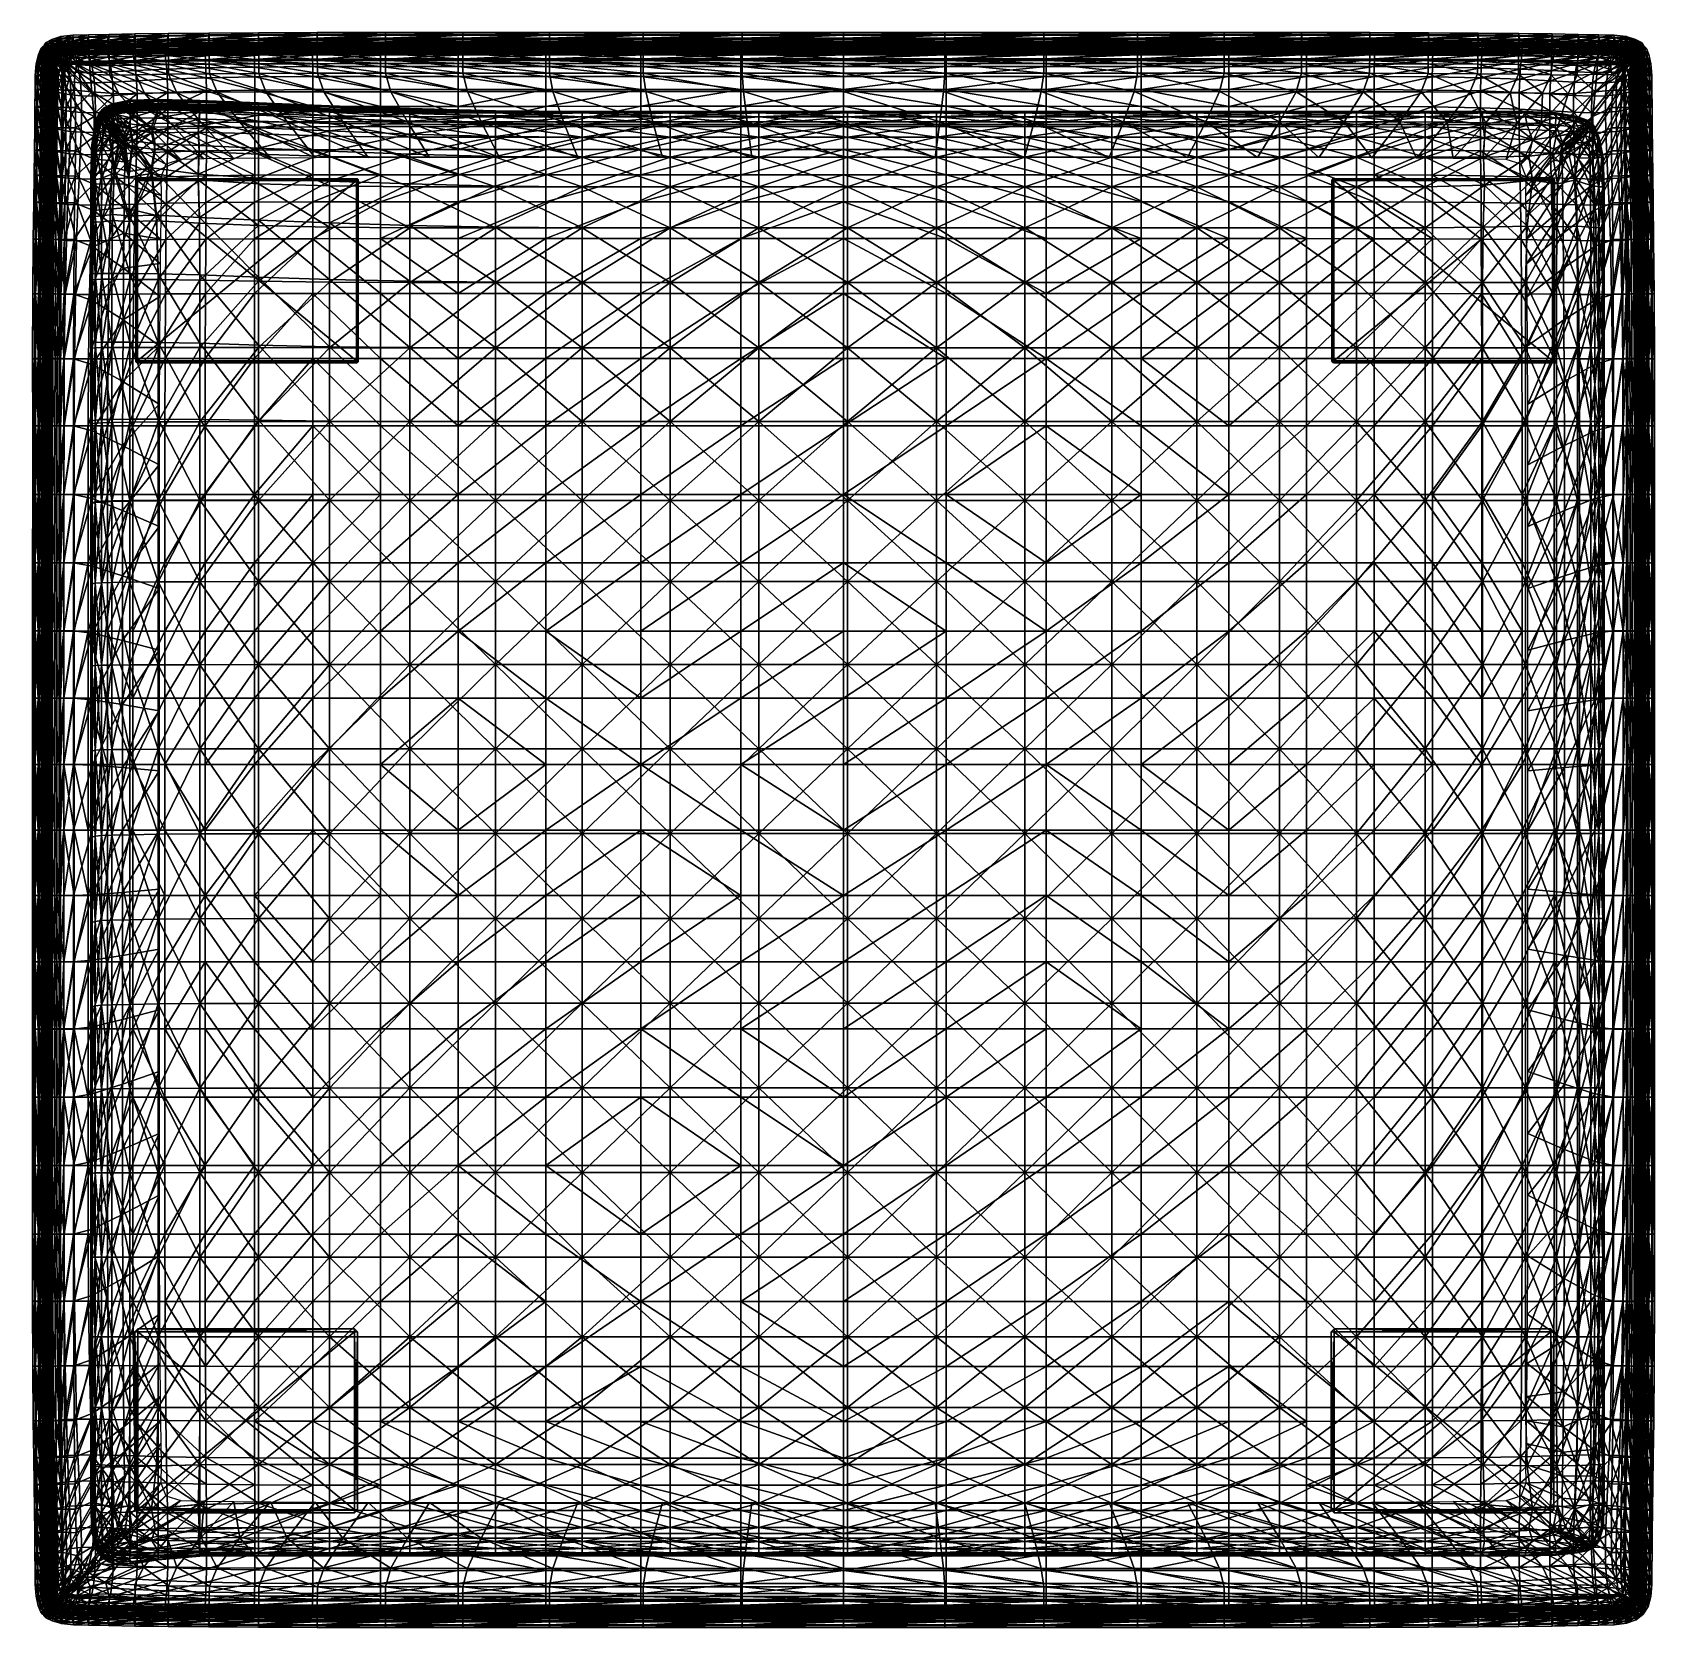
# Model space of a CAD drawing. Header units: centimetres. Extents: x -297 to 297, y -292 to 292.
import ezdxf

# ---------------------------------------------------------------- set-up
doc = ezdxf.new("R2010")
doc.units = ezdxf.units.CM
doc.layers.add('fabric', color=7, linetype='Continuous', true_color=0xe499b8)
doc.layers.add('wood', color=7, linetype='Continuous', true_color=0xe499b8)

msp = doc.modelspace()

# ---------------------------------------------------------------- meshes
at = {"layer": 'fabric', "color": 213, "true_color": 0xe158c7}
mesh = msp.add_polyface(dxfattribs=at)
corners = [(-282.11, 287.3, 200.98), (-285.94, 287.03, 200.58), (-285.94, 287.03, 210.13), (-282.11, 287.3, 210.62), (-282.11, 287.3, 189.11), (-285.94, 287.03, 188.83), (-285.94, 287.03, 176.63), (-282.11, 287.3, 176.77), (-282.11, 287.3, 164.87), (-285.94, 287.03, 164.87), (-286.54, 287.71, 224.72), (-282.67, 287.98, 225.34), (-282.74, 289.38, 224.49), (-286.81, 289.06, 223.84), (-286.19, 286.25, 225.01), (-282.53, 286.46, 225.6), (-285.94, 287.03, 215.77), (-282.11, 287.3, 216.3), (-285.93, 287, 218.52), (-282.1, 287.26, 219.07), (-282.7, 290.53, 222.9), (-286.95, 290.14, 222.23), (-282.57, 290.72, 221.31), (-282.34, 289.27, 220.45), (-282.15, 287.61, 220.08), (-286.02, 287.33, 219.5), (-286.44, 288.92, 219.82), (-286.86, 290.31, 220.65), (-285.74, 286.35, 121.98), (-285.83, 286.64, 131.75), (-282.05, 286.89, 131.55), (-285.92, 286.93, 143.91), (-282.09, 287.2, 143.68), (-285.94, 287.03, 154.46), (-282.11, 287.3, 154.31), (-282.43, 290.43, 116.33), (-286.69, 290.02, 116.43), (-286.25, 288.38, 117.93), (-282.24, 288.7, 117.82), (-282.54, 291.41, 114.34), (-286.93, 290.96, 114.44), (-282.09, 287.15, 219.98), (-285.9, 286.89, 219.41), (-282.1, 287.47, 118.32), (-285.95, 287.2, 118.42), (-285.77, 286.49, 118.47), (-282.01, 286.58, 110.35), (-285.74, 286.36, 110.46), (-285.94, 287.2, 110.46), (-282.1, 287.47, 110.35), (-286.25, 288.38, 110.96), (-282.23, 288.7, 110.85), (-282.43, 290.43, 112.34), (-286.68, 290.02, 112.45)]
mesh.append_faces([[corners[k] for k in face] for face in [(0, 1, 2), (2, 3, 0), (1, 0, 4), (4, 5, 1), (6, 7, 8), (8, 9, 6), (7, 6, 5), (5, 4, 7), (10, 11, 12), (12, 13, 10), (11, 10, 14), (14, 15, 11), (16, 17, 3), (3, 2, 16), (17, 16, 18), (18, 19, 17), (13, 12, 20), (21, 20, 22), (23, 24, 25), (25, 26, 23), (22, 23, 26), (26, 27, 22), (28, 29, 30), (29, 31, 32), (31, 33, 34), (8, 34, 33), (33, 9, 8), (35, 36, 37), (37, 38, 35), (36, 35, 39), (39, 40, 36), (41, 19, 18), (18, 42, 41), (24, 41, 42), (42, 25, 24), (43, 44, 45), (44, 43, 38), (38, 37, 44), (46, 47, 48), (49, 48, 50), (50, 51, 49), (52, 51, 50), (50, 53, 52), (39, 52, 53), (53, 40, 39)]], dxfattribs={"vtx2": -1, "color": 213})
mesh = msp.add_polyface(dxfattribs=at)
corners = [(-276.6, 287.43, 201.56), (-282.11, 287.3, 200.98), (-282.11, 287.3, 210.62), (-276.6, 287.43, 211.33), (-276.6, 287.43, 189.52), (-282.11, 287.3, 189.11), (-282.11, 287.3, 176.77), (-276.6, 287.43, 176.98), (-276.6, 287.43, 164.87), (-282.11, 287.3, 164.87), (-282.67, 287.98, 225.34), (-277.14, 288.1, 226.21), (-277.11, 289.51, 225.37), (-282.74, 289.38, 224.49), (-282.53, 286.46, 225.6), (-282.11, 287.3, 216.3), (-276.6, 287.43, 217.08), (-282.1, 287.26, 219.07), (-276.6, 287.39, 219.89), (-276.99, 290.67, 223.78), (-282.7, 290.53, 222.9), (-276.84, 290.87, 222.19), (-282.57, 290.72, 221.31), (-282.34, 289.27, 220.45), (-276.7, 289.41, 221.31), (-282.15, 287.61, 220.08), (-276.62, 287.74, 220.92), (-282.11, 287.3, 154.31), (-276.6, 287.43, 154.1), (-282.09, 287.2, 143.68), (-276.59, 287.32, 143.34), (-276.72, 290.57, 116.17), (-282.43, 290.43, 116.33), (-282.24, 288.7, 117.82), (-276.65, 288.84, 117.66), (-276.77, 291.56, 114.18), (-282.54, 291.41, 114.34), (-282.09, 287.15, 219.98), (-276.59, 287.28, 220.81), (-276.59, 287.59, 118.16), (-282.1, 287.47, 118.32), (-282.02, 286.73, 118.36), (-282.1, 287.47, 110.35), (-276.59, 287.59, 110.2), (-276.56, 286.7, 110.2), (-282.23, 288.7, 110.85), (-276.65, 288.84, 110.69), (-282.43, 290.43, 112.34), (-276.72, 290.57, 112.19)]
mesh.append_faces([[corners[k] for k in face] for face in [(0, 1, 2), (2, 3, 0), (1, 0, 4), (4, 5, 1), (6, 7, 8), (8, 9, 6), (7, 6, 5), (5, 4, 7), (10, 11, 12), (12, 13, 10), (11, 10, 14), (15, 16, 3), (3, 2, 15), (16, 15, 17), (17, 18, 16), (19, 20, 13), (13, 12, 19), (20, 19, 21), (21, 22, 20), (23, 22, 21), (21, 24, 23), (25, 23, 24), (24, 26, 25), (27, 9, 8), (8, 28, 27), (29, 27, 28), (28, 30, 29), (31, 32, 33), (33, 34, 31), (32, 31, 35), (35, 36, 32), (37, 25, 26), (26, 38, 37), (17, 37, 38), (38, 18, 17), (39, 40, 41), (40, 39, 34), (34, 33, 40), (42, 43, 44), (43, 42, 45), (45, 46, 43), (47, 36, 35), (35, 48, 47), (45, 47, 48), (48, 46, 45)]], dxfattribs={"vtx2": -1, "color": 213})
mesh = msp.add_polyface(dxfattribs=at)
corners = [(-269.23, 287.58, 202.32), (-276.6, 287.43, 201.56), (-276.6, 287.43, 211.33), (-269.23, 287.58, 212.26), (-269.23, 287.58, 190.06), (-276.6, 287.43, 189.52), (-276.6, 287.43, 176.98), (-269.23, 287.58, 177.26), (-269.23, 287.58, 164.87), (-276.6, 287.43, 164.87), (-277.14, 288.1, 226.21), (-269.72, 288.25, 227.33), (-269.67, 289.65, 226.49), (-277.11, 289.51, 225.37), (-277.1, 286.58, 226.44), (-276.6, 287.43, 217.08), (-269.23, 287.58, 218.11), (-276.6, 287.39, 219.89), (-269.23, 287.54, 220.95), (-269.53, 290.82, 224.92), (-276.99, 290.67, 223.78), (-269.38, 291.03, 223.32), (-276.84, 290.87, 222.19), (-269.29, 289.57, 222.43), (-269.24, 287.89, 222.02), (-276.62, 287.74, 220.92), (-276.7, 289.41, 221.31), (-269.23, 287.58, 153.82), (-269.23, 287.47, 142.9), (-276.59, 287.32, 143.34), (-276.6, 287.43, 154.1), (-269.29, 290.73, 115.96), (-276.72, 290.57, 116.17), (-276.65, 288.84, 117.66), (-269.25, 288.99, 117.46), (-269.3, 291.72, 113.96), (-276.77, 291.56, 114.18), (-269.23, 287.43, 221.9), (-276.59, 287.28, 220.81), (-269.23, 287.74, 117.96), (-276.59, 287.59, 118.16), (-276.56, 286.85, 118.21), (-276.59, 287.59, 110.2), (-269.23, 287.74, 109.99), (-269.21, 286.84, 109.99), (-276.65, 288.84, 110.69), (-269.25, 288.99, 110.49), (-269.29, 290.73, 111.97), (-276.72, 290.57, 112.19)]
mesh.append_faces([[corners[k] for k in face] for face in [(0, 1, 2), (2, 3, 0), (1, 0, 4), (4, 5, 1), (6, 7, 8), (8, 9, 6), (7, 6, 5), (5, 4, 7), (10, 11, 12), (12, 13, 10), (11, 10, 14), (15, 16, 3), (3, 2, 15), (16, 15, 17), (17, 18, 16), (19, 20, 13), (13, 12, 19), (20, 19, 21), (21, 22, 20), (23, 24, 25), (25, 26, 23), (21, 23, 26), (26, 22, 21), (27, 28, 29), (29, 30, 27), (8, 27, 30), (30, 9, 8), (31, 32, 33), (33, 34, 31), (32, 31, 35), (35, 36, 32), (37, 18, 17), (17, 38, 37), (24, 37, 38), (38, 25, 24), (39, 40, 41), (40, 39, 34), (34, 33, 40), (42, 43, 44), (43, 42, 45), (45, 46, 43), (47, 46, 45), (45, 48, 47), (35, 47, 48), (48, 36, 35)]], dxfattribs={"vtx2": -1, "color": 213})
mesh = msp.add_polyface(dxfattribs=at)
corners = [(-259.66, 287.74, 203.16), (-269.23, 287.58, 202.32), (-269.23, 287.58, 212.26), (-259.66, 287.74, 190.65), (-269.23, 287.58, 190.06), (-259.66, 287.74, 164.87), (-269.23, 287.58, 164.87), (-269.23, 287.58, 177.26), (-259.66, 287.74, 177.57), (-269.72, 288.25, 227.33), (-260.08, 288.42, 228.56), (-260.03, 289.82, 227.73), (-269.67, 289.65, 226.49), (-269.72, 286.73, 227.56), (-260.07, 286.9, 228.79), (-269.66, 285.21, 227.33), (-260.03, 285.38, 228.56), (-259.66, 287.74, 213.29), (-269.23, 287.58, 218.11), (-259.66, 287.74, 219.24), (-269.23, 287.54, 220.95), (-259.92, 290.99, 226.16), (-269.53, 290.82, 224.92), (-259.79, 291.19, 224.57), (-269.38, 291.03, 223.32), (-259.63, 286.08, 223.61), (-269.19, 285.91, 222.39), (-269.19, 285.91, 222.14), (-259.67, 285.8, 224.33), (-269.24, 285.63, 223.1), (-269.29, 289.57, 222.43), (-259.71, 289.74, 223.66), (-269.24, 287.89, 222.02), (-259.65, 287.33, 130.6), (-269.22, 287.16, 130.88), (-269.23, 287.47, 142.9), (-259.64, 287.02, 121.39), (-269.21, 286.85, 121.4), (-269.23, 287.58, 153.82), (-259.66, 287.74, 153.52), (-259.63, 286.3, 110.06), (-269.2, 286.14, 109.99), (-269.21, 286.84, 109.99), (-259.63, 285.85, 110.51), (-269.19, 285.68, 110.44), (-269.85, 285.39, 224.5), (-260.6, 285.67, 225.87), (-260.87, 287.38, 223.81), (-270.24, 287.18, 222.49), (-259.71, 290.9, 116.03), (-269.29, 290.73, 115.96), (-269.25, 288.99, 117.46), (-259.72, 291.89, 114.03), (-269.3, 291.72, 113.96), (-259.62, 285.7, 111.88), (-269.19, 285.53, 111.8), (-269.23, 287.43, 221.9), (-259.67, 288.05, 223.24), (-259.66, 287.59, 223.1), (-259.66, 287.91, 118.03), (-269.23, 287.74, 117.96), (-269.21, 286.99, 118), (-259.68, 289.16, 117.53), (-259.64, 287.01, 110.06), (-269.23, 287.74, 109.99), (-259.66, 287.91, 110.06), (-269.25, 288.99, 110.49), (-269.21, 286.75, 118.13), (-259.64, 286.91, 118.2), (-269.29, 290.73, 111.97), (-259.71, 290.9, 112.04)]
mesh.append_faces([[corners[k] for k in face] for face in [(0, 1, 2), (3, 4, 1), (5, 6, 7), (8, 7, 4), (9, 10, 11), (11, 12, 9), (10, 9, 13), (13, 14, 10), (15, 16, 14), (14, 13, 15), (17, 2, 18), (19, 18, 20), (21, 22, 12), (12, 11, 21), (22, 21, 23), (23, 24, 22), (25, 26, 27), (28, 29, 26), (30, 24, 23), (23, 31, 30), (32, 30, 31), (33, 34, 35), (36, 37, 34), (38, 6, 5), (35, 38, 39), (40, 41, 42), (43, 44, 41), (45, 46, 47), (47, 48, 45), (49, 50, 51), (50, 49, 52), (52, 53, 50), (54, 55, 44), (56, 32, 57), (20, 56, 58), (59, 60, 61), (62, 51, 60), (63, 42, 64), (65, 64, 66), (67, 37, 36), (61, 67, 68), (69, 53, 52), (52, 70, 69), (66, 69, 70)]], dxfattribs={"vtx2": -1, "color": 213})
mesh = msp.add_polyface(dxfattribs=at)
corners = [(-269.23, 287.58, 212.26), (-259.66, 287.74, 213.29), (-259.66, 287.74, 203.16), (-269.23, 287.58, 202.32), (-259.66, 287.74, 190.65), (-269.23, 287.58, 177.26), (-259.66, 287.74, 177.57), (-259.66, 287.74, 164.87), (-269.23, 287.58, 190.06), (-247.54, 287.92, 203.98), (-247.54, 287.92, 191.23), (-247.54, 287.92, 164.87), (-247.83, 290.01, 228.93), (-260.03, 289.82, 227.73), (-260.08, 288.42, 228.56), (-247.86, 288.6, 229.76), (-260.07, 286.9, 228.79), (-247.86, 287.08, 229.99), (-260.03, 285.38, 228.56), (-247.54, 287.92, 214.29), (-259.66, 287.74, 219.24), (-247.74, 291.17, 227.36), (-259.92, 290.99, 226.16), (-247.64, 291.37, 225.77), (-259.79, 291.19, 224.57), (-269.23, 287.58, 218.11), (-269.23, 287.54, 220.95), (-259.66, 287.7, 222.13), (-269.19, 285.91, 222.14), (-259.63, 286.08, 223.36), (-259.63, 286.08, 223.61), (-269.19, 285.91, 222.39), (-259.67, 285.8, 224.33), (-259.67, 288.05, 223.24), (-259.71, 289.74, 223.66), (-247.58, 289.91, 224.85), (-269.24, 287.89, 222.02), (-269.23, 287.47, 142.9), (-259.66, 287.64, 142.45), (-259.65, 287.33, 130.6), (-269.22, 287.16, 130.88), (-259.64, 287.02, 121.39), (-259.66, 287.74, 153.52), (-269.23, 287.58, 153.82), (-269.21, 286.84, 109.99), (-259.64, 287.01, 110.06), (-259.63, 286.3, 110.06), (-269.2, 286.14, 109.99), (-259.63, 285.85, 110.51), (-248.96, 287.59, 225.1), (-260.87, 287.38, 223.81), (-260.6, 285.67, 225.87), (-269.25, 288.99, 117.46), (-259.68, 289.16, 117.53), (-259.71, 290.9, 116.03), (-247.58, 291.07, 116.71), (-247.59, 292.07, 114.72), (-259.72, 291.89, 114.03), (-269.19, 285.68, 110.44), (-259.62, 285.7, 111.88), (-259.66, 287.59, 223.1), (-247.55, 288.23, 224.42), (-269.23, 287.43, 221.9), (-269.21, 286.99, 118), (-259.65, 287.16, 118.07), (-259.66, 287.91, 118.03), (-269.23, 287.74, 117.96), (-247.56, 289.33, 118.2), (-247.54, 288.09, 110.73), (-259.66, 287.91, 110.06), (-259.68, 289.16, 110.56), (-269.23, 287.74, 109.99), (-269.25, 288.99, 110.49), (-259.64, 286.91, 118.2), (-269.21, 286.75, 118.13), (-259.71, 290.9, 112.04), (-247.58, 291.07, 112.73)]
mesh.append_faces([[corners[k] for k in face] for face in [(0, 1, 2), (3, 2, 4), (5, 6, 7), (8, 4, 6), (9, 2, 1), (10, 4, 2), (11, 7, 6), (12, 13, 14), (15, 14, 16), (17, 16, 18), (19, 1, 20), (21, 22, 13), (23, 24, 22), (25, 20, 1), (26, 27, 20), (28, 29, 30), (31, 30, 32), (33, 34, 35), (34, 24, 23), (34, 33, 36), (37, 38, 39), (40, 39, 41), (7, 42, 43), (42, 38, 37), (44, 45, 46), (47, 46, 48), (49, 50, 51), (52, 53, 54), (55, 54, 53), (56, 57, 54), (58, 48, 59), (60, 33, 61), (33, 60, 62), (60, 27, 26), (63, 64, 65), (66, 65, 53), (67, 53, 65), (68, 69, 70), (71, 69, 45), (72, 70, 69), (41, 73, 74), (73, 64, 63), (75, 70, 72), (70, 75, 76), (75, 57, 56)]], dxfattribs={"vtx2": -1, "color": 213})
mesh = msp.add_polyface(dxfattribs=at)
corners = [(-259.66, 287.74, 213.29), (-247.54, 287.92, 214.29), (-247.54, 287.92, 203.98), (-259.66, 287.74, 203.16), (-247.54, 287.92, 191.23), (-259.66, 287.74, 177.57), (-247.54, 287.92, 177.87), (-247.54, 287.92, 164.87), (-259.66, 287.74, 190.65), (-260.08, 288.42, 228.56), (-247.86, 288.6, 229.76), (-247.83, 290.01, 228.93), (-260.07, 286.9, 228.79), (-247.86, 287.08, 229.99), (-260.03, 285.38, 228.56), (-247.82, 285.57, 229.76), (-259.66, 287.74, 219.24), (-247.54, 287.92, 220.34), (-259.66, 287.7, 222.13), (-247.54, 287.88, 223.28), (-260.03, 289.82, 227.73), (-247.74, 291.17, 227.36), (-259.92, 290.99, 226.16), (-247.64, 291.37, 225.77), (-247.52, 286.25, 224.8), (-259.63, 286.08, 223.61), (-259.63, 286.08, 223.36), (-247.55, 285.98, 225.52), (-259.67, 285.8, 224.33), (-247.65, 285.15, 227.17), (-247.58, 289.91, 224.85), (-247.55, 288.23, 224.42), (-259.67, 288.05, 223.24), (-259.71, 289.74, 223.66), (-247.53, 287.51, 130.64), (-247.53, 287.2, 121.89), (-259.64, 287.02, 121.39), (-259.65, 287.33, 130.6), (-247.54, 287.82, 142.08), (-259.66, 287.64, 142.45), (-247.54, 287.92, 153.22), (-259.66, 287.74, 153.52), (-259.66, 287.74, 164.87), (-247.52, 286.48, 110.73), (-259.63, 286.3, 110.06), (-259.64, 287.01, 110.06), (-247.51, 286.03, 111.19), (-259.63, 285.85, 110.51), (-260.6, 285.67, 225.87), (-248.8, 285.97, 227.2), (-248.96, 287.59, 225.1), (-259.68, 289.16, 117.53), (-247.56, 289.33, 118.2), (-247.58, 291.07, 116.71), (-259.71, 290.9, 116.03), (-247.59, 292.07, 114.72), (-247.51, 285.88, 112.55), (-259.62, 285.7, 111.88), (-247.54, 287.77, 224.26), (-259.66, 287.59, 223.1), (-247.54, 288.09, 118.7), (-259.66, 287.91, 118.03), (-259.65, 287.16, 118.07), (-247.53, 287.34, 118.74), (-259.66, 287.91, 110.06), (-247.54, 288.09, 110.73), (-247.53, 287.19, 110.73), (-259.68, 289.16, 110.56), (-247.56, 289.33, 111.23), (-259.64, 286.91, 118.2), (-247.53, 287.09, 118.86), (-247.58, 291.07, 112.73), (-259.71, 290.9, 112.04)]
mesh.append_faces([[corners[k] for k in face] for face in [(0, 1, 2), (3, 2, 4), (5, 6, 7), (6, 5, 8), (8, 4, 6), (9, 10, 11), (12, 13, 10), (14, 15, 13), (16, 17, 1), (17, 16, 18), (18, 19, 17), (20, 11, 21), (22, 21, 23), (24, 25, 26), (27, 28, 25), (28, 27, 29), (30, 31, 32), (23, 30, 33), (34, 35, 36), (36, 37, 34), (38, 34, 37), (37, 39, 38), (40, 38, 39), (39, 41, 40), (7, 40, 41), (41, 42, 7), (43, 44, 45), (46, 47, 44), (48, 49, 50), (51, 52, 53), (54, 53, 55), (56, 57, 47), (58, 19, 18), (18, 59, 58), (31, 58, 59), (60, 61, 62), (62, 63, 60), (61, 60, 52), (64, 65, 66), (66, 45, 64), (67, 68, 65), (62, 69, 70), (69, 36, 35), (71, 68, 67), (55, 71, 72)]], dxfattribs={"vtx2": -1, "color": 213})
mesh = msp.add_polyface(dxfattribs=at)
corners = [(-232.55, 288.08, 204.68), (-247.54, 287.92, 203.98), (-247.54, 287.92, 214.29), (-232.55, 288.08, 191.72), (-247.54, 287.92, 191.23), (-232.55, 288.08, 164.87), (-247.54, 287.92, 164.87), (-247.54, 287.92, 177.87), (-232.55, 288.08, 178.12), (-232.74, 290.17, 229.95), (-247.83, 290.01, 228.93), (-247.86, 288.6, 229.76), (-232.76, 288.77, 230.78), (-247.86, 287.08, 229.99), (-232.76, 287.25, 231.02), (-247.82, 285.57, 229.76), (-232.55, 288.08, 215.15), (-247.54, 287.92, 220.34), (-232.55, 288.08, 221.28), (-247.54, 287.88, 223.28), (-232.69, 291.33, 228.39), (-247.74, 291.17, 227.36), (-232.62, 291.53, 226.8), (-247.64, 291.37, 225.77), (-259.63, 286.08, 223.36), (-247.52, 286.25, 224.55), (-247.52, 286.25, 224.8), (-232.54, 286.41, 225.82), (-232.56, 286.14, 226.54), (-247.55, 285.98, 225.52), (-259.63, 286.08, 223.61), (-232.62, 285.31, 228.19), (-247.65, 285.15, 227.17), (-247.58, 289.91, 224.85), (-247.55, 288.23, 224.42), (-232.58, 290.07, 225.87), (-247.53, 287.51, 130.64), (-247.54, 287.82, 142.08), (-232.55, 287.98, 141.75), (-247.53, 287.2, 121.89), (-232.55, 287.67, 130.58), (-247.54, 287.92, 153.22), (-232.55, 288.08, 152.96), (-259.64, 287.01, 110.06), (-247.53, 287.19, 110.73), (-247.52, 286.48, 110.73), (-232.54, 286.64, 111.14), (-232.54, 286.19, 111.59), (-247.51, 286.03, 111.19), (-259.63, 286.3, 110.06), (-234.13, 287.78, 226.18), (-248.96, 287.59, 225.1), (-248.8, 285.97, 227.2), (-232.58, 291.23, 117.13), (-247.58, 291.07, 116.71), (-247.56, 289.33, 118.2), (-232.59, 292.23, 115.14), (-247.59, 292.07, 114.72), (-232.53, 285.53, 114.32), (-247.51, 285.37, 113.91), (-247.51, 285.88, 112.55), (-259.62, 285.7, 111.88), (-259.63, 285.85, 110.51), (-232.54, 286.04, 112.96), (-247.54, 287.77, 224.26), (-232.56, 288.39, 225.42), (-232.55, 287.93, 225.26), (-232.56, 288.25, 119.11), (-247.54, 288.09, 118.7), (-247.53, 287.34, 118.74), (-232.57, 289.49, 118.61), (-232.55, 287.34, 111.14), (-247.54, 288.09, 110.73), (-232.56, 288.25, 111.14), (-247.56, 289.33, 111.23), (-247.53, 287.09, 118.86), (-232.55, 287.36, 122.18), (-232.55, 287.25, 119.27), (-259.65, 287.16, 118.07), (-259.64, 286.91, 118.2), (-247.58, 291.07, 112.73), (-232.58, 291.23, 113.14)]
mesh.append_faces([[corners[k] for k in face] for face in [(0, 1, 2), (3, 4, 1), (5, 6, 7), (8, 7, 4), (9, 10, 11), (12, 11, 13), (14, 13, 15), (16, 2, 17), (18, 17, 19), (20, 21, 10), (22, 23, 21), (24, 25, 26), (27, 26, 25), (28, 29, 26), (30, 26, 29), (31, 32, 29), (33, 23, 22), (34, 33, 35), (36, 37, 38), (39, 36, 40), (41, 6, 5), (37, 41, 42), (43, 44, 45), (46, 45, 44), (47, 48, 45), (49, 45, 48), (50, 51, 52), (53, 54, 55), (56, 57, 54), (58, 59, 60), (61, 60, 59), (62, 48, 60), (63, 60, 48), (64, 34, 65), (19, 64, 66), (67, 68, 69), (70, 55, 68), (71, 44, 72), (73, 72, 74), (75, 39, 76), (69, 75, 77), (75, 69, 78), (39, 75, 79), (80, 57, 56), (74, 80, 81)]], dxfattribs={"vtx2": -1, "color": 213})
mesh = msp.add_polyface(dxfattribs=at)
corners = [(-247.54, 287.92, 214.29), (-232.55, 288.08, 215.15), (-232.55, 288.08, 204.68), (-247.54, 287.92, 203.98), (-232.55, 288.08, 191.72), (-247.54, 287.92, 177.87), (-232.55, 288.08, 178.12), (-232.55, 288.08, 164.87), (-247.54, 287.92, 191.23), (-214.47, 290.28, 230.66), (-232.74, 290.17, 229.95), (-232.76, 288.77, 230.78), (-214.47, 288.88, 231.49), (-232.76, 287.25, 231.02), (-214.47, 287.35, 231.72), (-232.74, 285.73, 230.79), (-247.86, 288.6, 229.76), (-247.86, 287.08, 229.99), (-214.45, 291.43, 229.1), (-232.69, 291.33, 228.39), (-214.42, 291.64, 227.51), (-232.62, 291.53, 226.8), (-247.54, 287.92, 220.34), (-232.55, 288.08, 221.28), (-247.54, 287.88, 223.28), (-232.55, 288.04, 224.26), (-247.83, 290.01, 228.93), (-247.74, 291.17, 227.36), (-247.52, 286.25, 224.55), (-232.54, 286.41, 225.57), (-232.54, 286.41, 225.82), (-232.56, 288.39, 225.42), (-232.58, 290.07, 225.87), (-214.4, 290.18, 226.57), (-247.58, 289.91, 224.85), (-247.55, 288.23, 224.42), (-232.55, 287.98, 141.75), (-232.55, 287.67, 130.58), (-247.53, 287.51, 130.64), (-232.55, 287.36, 122.18), (-247.53, 287.2, 121.89), (-232.55, 288.08, 152.96), (-247.54, 287.92, 153.22), (-247.54, 287.82, 142.08), (-247.53, 287.19, 110.73), (-232.55, 287.34, 111.14), (-232.54, 286.64, 111.14), (-247.52, 286.48, 110.73), (-232.54, 286.19, 111.59), (-216.06, 287.89, 226.88), (-234.13, 287.78, 226.18), (-234.06, 286.23, 228.33), (-248.8, 285.97, 227.2), (-247.56, 289.33, 118.2), (-232.57, 289.49, 118.61), (-232.58, 291.23, 117.13), (-247.58, 291.07, 116.71), (-232.59, 292.23, 115.14), (-214.4, 291.34, 116.39), (-214.41, 292.34, 114.41), (-232.55, 287.93, 225.26), (-247.54, 287.77, 224.26), (-247.53, 287.34, 118.74), (-232.55, 287.5, 119.15), (-232.56, 288.25, 119.11), (-247.54, 288.09, 118.7), (-214.39, 289.6, 117.88), (-247.54, 288.09, 110.73), (-232.56, 288.25, 111.14), (-247.56, 289.33, 111.23), (-232.57, 289.49, 111.64), (-232.55, 287.25, 119.27), (-247.53, 287.09, 118.86), (-232.58, 291.23, 113.14), (-247.58, 291.07, 112.73), (-214.4, 291.34, 112.41)]
mesh.append_faces([[corners[k] for k in face] for face in [(0, 1, 2), (3, 2, 4), (5, 6, 7), (8, 4, 6), (9, 10, 11), (12, 11, 13), (14, 13, 15), (16, 11, 10), (17, 13, 11), (18, 19, 10), (20, 21, 19), (22, 23, 1), (24, 25, 23), (26, 10, 19), (27, 19, 21), (28, 29, 30), (31, 32, 33), (32, 21, 20), (21, 32, 34), (32, 31, 35), (36, 37, 38), (37, 39, 40), (7, 41, 42), (41, 36, 43), (44, 45, 46), (47, 46, 48), (49, 50, 51), (52, 51, 50), (53, 54, 55), (56, 55, 57), (58, 55, 54), (59, 57, 55), (31, 60, 61), (60, 25, 24), (62, 63, 64), (65, 64, 54), (66, 54, 64), (67, 68, 45), (69, 70, 68), (39, 71, 72), (71, 63, 62), (57, 73, 74), (73, 70, 69), (70, 73, 75), (73, 57, 59)]], dxfattribs={"vtx2": -1, "color": 213})
mesh = msp.add_polyface(dxfattribs=at)
corners = [(-214.38, 288.19, 205.16), (-232.55, 288.08, 204.68), (-232.55, 288.08, 215.15), (-214.38, 288.19, 215.73), (-214.38, 288.19, 192.06), (-232.55, 288.08, 191.72), (-232.55, 288.08, 178.12), (-214.38, 288.19, 178.29), (-214.38, 288.19, 164.87), (-232.55, 288.08, 164.87), (-232.76, 288.77, 230.78), (-214.47, 288.88, 231.49), (-214.47, 290.28, 230.66), (-232.76, 287.25, 231.02), (-214.47, 287.35, 231.72), (-232.74, 285.73, 230.79), (-214.46, 285.83, 231.49), (-232.55, 288.08, 221.28), (-214.38, 288.19, 221.92), (-232.55, 288.04, 224.26), (-214.38, 288.15, 224.93), (-232.74, 290.17, 229.95), (-214.45, 291.43, 229.1), (-232.69, 291.33, 228.39), (-214.42, 291.64, 227.51), (-214.37, 286.52, 226.52), (-232.54, 286.41, 225.82), (-232.54, 286.41, 225.57), (-214.4, 290.18, 226.57), (-214.39, 288.5, 226.12), (-232.56, 288.39, 225.42), (-232.58, 290.07, 225.87), (-214.38, 287.77, 130.04), (-232.55, 287.67, 130.58), (-232.55, 287.98, 141.75), (-214.38, 287.46, 121.5), (-232.55, 287.36, 122.18), (-214.38, 288.19, 152.79), (-214.38, 288.08, 141.4), (-232.55, 288.08, 152.96), (-214.38, 286.75, 110.41), (-232.54, 286.64, 111.14), (-232.55, 287.34, 111.14), (-214.37, 286.3, 110.87), (-232.54, 286.19, 111.59), (-234.06, 286.23, 228.33), (-216.03, 286.39, 229.08), (-216.06, 287.89, 226.88), (-232.57, 289.49, 118.61), (-214.39, 289.6, 117.88), (-214.4, 291.34, 116.39), (-232.58, 291.23, 117.13), (-214.41, 292.34, 114.41), (-214.38, 288.04, 225.95), (-232.55, 287.93, 225.26), (-214.38, 288.35, 118.38), (-232.56, 288.25, 119.11), (-232.55, 287.5, 119.15), (-232.56, 288.25, 111.14), (-214.38, 288.35, 110.41), (-214.38, 287.45, 110.41), (-232.57, 289.49, 111.64), (-214.39, 289.6, 110.91), (-232.55, 287.25, 119.27), (-214.38, 287.36, 118.54), (-214.4, 291.34, 112.41), (-232.58, 291.23, 113.14)]
mesh.append_faces([[corners[k] for k in face] for face in [(0, 1, 2), (2, 3, 0), (1, 0, 4), (4, 5, 1), (6, 7, 8), (8, 9, 6), (7, 6, 5), (5, 4, 7), (10, 11, 12), (13, 14, 11), (15, 16, 14), (17, 18, 3), (3, 2, 17), (18, 17, 19), (19, 20, 18), (21, 12, 22), (23, 22, 24), (25, 26, 27), (28, 29, 30), (24, 28, 31), (32, 33, 34), (35, 36, 33), (37, 38, 34), (34, 39, 37), (8, 37, 39), (39, 9, 8), (40, 41, 42), (43, 44, 41), (45, 46, 47), (48, 49, 50), (51, 50, 52), (53, 20, 19), (19, 54, 53), (29, 53, 54), (54, 30, 29), (55, 56, 57), (56, 55, 49), (58, 59, 60), (60, 42, 58), (59, 58, 61), (61, 62, 59), (57, 63, 64), (63, 36, 35), (65, 62, 61), (52, 65, 66)]], dxfattribs={"vtx2": -1, "color": 213})
mesh = msp.add_polyface(dxfattribs=at)
corners = [(-192.89, 288.25, 205.29), (-214.38, 288.19, 205.16), (-214.38, 288.19, 215.73), (-192.89, 288.25, 192.23), (-214.38, 288.19, 192.06), (-192.89, 288.25, 164.87), (-214.38, 288.19, 164.87), (-214.38, 288.19, 178.29), (-192.89, 288.25, 178.4), (-192.9, 290.34, 230.75), (-214.47, 290.28, 230.66), (-214.47, 288.88, 231.49), (-192.89, 288.94, 231.59), (-214.47, 287.35, 231.72), (-192.89, 287.42, 231.82), (-214.46, 285.83, 231.49), (-192.89, 288.25, 215.8), (-214.38, 288.19, 221.92), (-192.89, 288.25, 221.99), (-214.38, 288.15, 224.93), (-192.9, 291.5, 229.19), (-214.45, 291.43, 229.1), (-192.9, 291.71, 227.6), (-214.42, 291.64, 227.51), (-232.54, 286.41, 225.57), (-214.37, 286.52, 226.27), (-214.37, 286.52, 226.52), (-192.89, 286.59, 226.61), (-192.89, 286.31, 227.33), (-214.38, 286.24, 227.24), (-232.54, 286.41, 225.82), (-214.4, 290.18, 226.57), (-214.39, 288.5, 226.12), (-192.9, 290.25, 226.66), (-232.55, 287.98, 141.75), (-214.38, 288.08, 141.4), (-214.38, 287.77, 130.04), (-192.89, 287.84, 129.45), (-192.89, 287.53, 120.62), (-214.38, 287.46, 121.5), (-232.55, 287.67, 130.58), (-214.38, 288.19, 152.79), (-192.89, 288.25, 152.68), (-232.55, 287.34, 111.14), (-214.38, 287.45, 110.41), (-214.38, 286.75, 110.41), (-192.89, 286.82, 109.44), (-192.89, 286.36, 109.89), (-214.37, 286.3, 110.87), (-232.54, 286.64, 111.14), (-216.03, 286.39, 229.08), (-194.62, 286.48, 229.36), (-194.62, 287.96, 226.94), (-216.06, 287.89, 226.88), (-192.9, 291.41, 115.41), (-214.4, 291.34, 116.39), (-214.39, 289.6, 117.88), (-192.91, 292.4, 113.41), (-214.41, 292.34, 114.41), (-192.89, 286.21, 111.25), (-214.37, 286.14, 112.23), (-214.38, 288.04, 225.95), (-192.89, 288.56, 226.21), (-192.89, 288.1, 226.03), (-232.55, 287.5, 119.15), (-214.38, 287.6, 118.42), (-214.38, 288.35, 118.38), (-192.89, 288.42, 117.41), (-192.9, 289.67, 116.91), (-192.89, 287.52, 109.44), (-214.38, 288.35, 110.41), (-192.89, 288.42, 109.44), (-214.39, 289.6, 110.91), (-214.38, 287.36, 118.54), (-192.89, 287.42, 117.57), (-232.55, 287.25, 119.27), (-214.4, 291.34, 112.41), (-192.9, 291.41, 111.43)]
mesh.append_faces([[corners[k] for k in face] for face in [(0, 1, 2), (3, 4, 1), (5, 6, 7), (8, 7, 4), (9, 10, 11), (12, 11, 13), (14, 13, 15), (16, 2, 17), (18, 17, 19), (20, 21, 10), (22, 23, 21), (24, 25, 26), (27, 26, 25), (28, 29, 26), (30, 26, 29), (31, 23, 22), (32, 31, 33), (34, 35, 36), (37, 36, 35), (38, 39, 36), (40, 36, 39), (41, 6, 5), (35, 41, 42), (43, 44, 45), (46, 45, 44), (47, 48, 45), (49, 45, 48), (50, 51, 52), (52, 53, 50), (54, 55, 56), (57, 58, 55), (59, 60, 48), (61, 32, 62), (19, 61, 63), (64, 65, 66), (67, 66, 65), (68, 56, 66), (69, 44, 70), (71, 70, 72), (73, 39, 38), (65, 73, 74), (73, 65, 64), (39, 73, 75), (76, 58, 57), (72, 76, 77)]], dxfattribs={"vtx2": -1, "color": 213})
mesh = msp.add_polyface(dxfattribs=at)
corners = [(-214.38, 288.19, 215.73), (-192.89, 288.25, 215.8), (-192.89, 288.25, 205.29), (-214.38, 288.19, 205.16), (-192.89, 288.25, 192.23), (-214.38, 288.19, 178.29), (-192.89, 288.25, 178.4), (-192.89, 288.25, 164.87), (-214.38, 288.19, 192.06), (-167.95, 288.29, 204.94), (-167.95, 288.29, 192.22), (-167.95, 288.29, 164.87), (-167.95, 288.29, 178.46), (-214.47, 288.88, 231.49), (-192.89, 288.94, 231.59), (-192.9, 290.34, 230.75), (-214.47, 287.35, 231.72), (-192.89, 287.42, 231.82), (-167.95, 288.29, 215.1), (-192.89, 288.25, 221.99), (-167.95, 288.29, 221.17), (-192.89, 288.22, 225.01), (-167.94, 291.54, 228.37), (-192.9, 291.5, 229.19), (-167.95, 291.74, 226.78), (-192.9, 291.71, 227.6), (-214.38, 288.19, 221.92), (-214.38, 288.15, 224.93), (-214.47, 290.28, 230.66), (-214.45, 291.43, 229.1), (-192.89, 288.56, 226.21), (-192.9, 290.25, 226.66), (-167.95, 290.28, 225.85), (-214.4, 290.18, 226.57), (-214.39, 288.5, 226.12), (-214.38, 288.08, 141.4), (-192.89, 288.15, 141.12), (-192.89, 287.84, 129.45), (-214.38, 287.77, 130.04), (-192.89, 287.53, 120.62), (-192.89, 288.25, 152.68), (-214.38, 288.19, 152.79), (-214.39, 289.6, 117.88), (-192.9, 289.67, 116.91), (-192.9, 291.41, 115.41), (-214.4, 291.34, 116.39), (-192.91, 292.4, 113.41), (-167.95, 291.44, 115.07), (-167.95, 292.43, 113.07), (-192.89, 288.1, 226.03), (-167.95, 288.6, 225.4), (-214.38, 288.04, 225.95), (-214.38, 287.6, 118.42), (-192.89, 287.67, 117.45), (-192.89, 288.42, 117.41), (-214.38, 288.35, 118.38), (-167.95, 289.7, 116.56), (-167.95, 288.45, 109.1), (-192.89, 288.42, 109.44), (-192.9, 289.67, 109.94), (-214.38, 288.35, 110.41), (-192.89, 287.52, 109.44), (-214.39, 289.6, 110.91), (-192.89, 287.42, 117.57), (-192.9, 291.41, 111.43), (-214.4, 291.34, 112.41), (-167.95, 291.44, 111.08)]
mesh.append_faces([[corners[k] for k in face] for face in [(0, 1, 2), (3, 2, 4), (5, 6, 7), (8, 4, 6), (9, 2, 1), (10, 4, 2), (11, 7, 6), (12, 6, 4), (13, 14, 15), (16, 17, 14), (18, 1, 19), (20, 19, 21), (22, 23, 15), (24, 25, 23), (26, 19, 1), (27, 21, 19), (28, 15, 23), (29, 23, 25), (30, 31, 32), (31, 25, 24), (25, 31, 33), (31, 30, 34), (35, 36, 37), (38, 37, 39), (7, 40, 41), (40, 36, 35), (40, 7, 11), (42, 43, 44), (45, 44, 46), (47, 44, 43), (48, 46, 44), (49, 30, 50), (30, 49, 51), (49, 21, 27), (52, 53, 54), (55, 54, 43), (56, 43, 54), (57, 58, 59), (60, 58, 61), (62, 59, 58), (63, 53, 52), (46, 64, 65), (64, 59, 62), (59, 64, 66), (64, 46, 48)]], dxfattribs={"vtx2": -1, "color": 213})
mesh = msp.add_polyface(dxfattribs=at)
corners = [(-192.89, 288.25, 215.8), (-167.95, 288.29, 215.1), (-167.95, 288.29, 204.94), (-192.89, 288.25, 205.29), (-167.95, 288.29, 192.22), (-192.89, 288.25, 178.4), (-167.95, 288.29, 178.46), (-167.95, 288.29, 164.87), (-192.89, 288.25, 192.23), (-192.89, 288.94, 231.59), (-167.93, 288.98, 230.79), (-167.93, 290.39, 229.95), (-192.9, 290.34, 230.75), (-192.89, 287.42, 231.82), (-167.92, 287.45, 231.02), (-192.88, 285.9, 231.59), (-192.89, 288.25, 221.99), (-167.95, 288.29, 221.17), (-192.89, 288.22, 225.01), (-167.95, 288.25, 224.2), (-167.94, 291.54, 228.37), (-192.9, 291.5, 229.19), (-167.95, 291.74, 226.78), (-167.94, 286.62, 225.82), (-192.89, 286.59, 226.61), (-192.89, 286.59, 226.36), (-167.94, 286.62, 225.57), (-167.95, 290.28, 225.85), (-167.95, 288.6, 225.4), (-192.89, 288.56, 226.21), (-192.9, 290.25, 226.66), (-167.95, 287.87, 129.22), (-167.95, 287.56, 120.31), (-192.89, 287.53, 120.62), (-192.89, 287.84, 129.45), (-167.95, 288.18, 140.99), (-192.89, 288.15, 141.12), (-167.95, 288.29, 152.62), (-192.89, 288.25, 152.68), (-167.95, 286.85, 109.1), (-192.89, 286.82, 109.44), (-192.89, 287.52, 109.44), (-167.95, 287.55, 109.1), (-167.94, 286.39, 109.55), (-192.89, 286.36, 109.89), (-194.62, 286.48, 229.36), (-169.73, 286.51, 229.1), (-169.73, 287.99, 226.11), (-192.9, 289.67, 116.91), (-167.95, 289.7, 116.56), (-167.95, 291.44, 115.07), (-192.9, 291.41, 115.41), (-167.95, 292.43, 113.07), (-167.95, 288.14, 225.23), (-192.89, 288.1, 226.03), (-167.95, 288.45, 117.06), (-192.89, 288.42, 117.41), (-192.89, 287.67, 117.45), (-167.95, 287.7, 117.11), (-192.89, 288.42, 109.44), (-167.95, 288.45, 109.1), (-192.9, 289.67, 109.94), (-167.95, 289.7, 109.59), (-167.95, 287.46, 117.23), (-192.89, 287.42, 117.57), (-167.95, 291.44, 111.08), (-192.9, 291.41, 111.43)]
mesh.append_faces([[corners[k] for k in face] for face in [(0, 1, 2), (3, 2, 4), (5, 6, 7), (8, 4, 6), (9, 10, 11), (11, 12, 9), (10, 9, 13), (14, 13, 15), (16, 17, 1), (18, 19, 17), (12, 11, 20), (21, 20, 22), (23, 24, 25), (25, 26, 23), (27, 28, 29), (22, 27, 30), (31, 32, 33), (33, 34, 31), (35, 31, 34), (34, 36, 35), (37, 35, 36), (36, 38, 37), (7, 37, 38), (39, 40, 41), (41, 42, 39), (40, 39, 43), (43, 44, 40), (45, 46, 47), (48, 49, 50), (51, 50, 52), (53, 19, 18), (18, 54, 53), (28, 53, 54), (55, 56, 57), (57, 58, 55), (56, 55, 49), (59, 60, 42), (42, 41, 59), (61, 62, 60), (63, 58, 57), (57, 64, 63), (32, 63, 64), (64, 33, 32), (65, 62, 61), (52, 65, 66)]], dxfattribs={"vtx2": -1, "color": 213})
mesh = msp.add_polyface(dxfattribs=at)
corners = [(-139.57, 288.3, 204.67), (-167.95, 288.29, 204.94), (-167.95, 288.29, 215.1), (-139.57, 288.3, 214.59), (-139.57, 288.3, 192.18), (-167.95, 288.29, 192.22), (-139.57, 288.3, 164.87), (-167.95, 288.29, 164.87), (-167.95, 288.29, 178.46), (-139.57, 288.3, 178.49), (-139.57, 290.41, 229.36), (-167.93, 290.39, 229.95), (-167.93, 288.98, 230.79), (-192.89, 287.42, 231.82), (-167.92, 287.45, 231.02), (-139.57, 289, 230.2), (-139.57, 287.47, 230.44), (-167.92, 285.92, 230.79), (-167.95, 288.29, 221.17), (-139.57, 288.3, 220.58), (-167.95, 288.25, 224.2), (-139.57, 291.56, 227.78), (-167.94, 291.54, 228.37), (-139.57, 291.76, 226.17), (-167.95, 291.74, 226.78), (-139.57, 286.63, 225.24), (-167.94, 286.62, 225.82), (-167.94, 286.62, 225.57), (-167.95, 290.28, 225.85), (-139.57, 290.29, 225.26), (-167.95, 288.6, 225.4), (-139.57, 288.61, 224.82), (-167.95, 287.87, 129.22), (-167.95, 288.18, 140.99), (-139.57, 288.2, 140.97), (-167.95, 287.56, 120.31), (-139.57, 287.89, 129.29), (-167.95, 288.29, 152.62), (-139.57, 288.3, 152.59), (-139.57, 286.86, 109.28), (-167.95, 286.85, 109.1), (-167.95, 287.55, 109.1), (-139.57, 286.41, 109.74), (-167.94, 286.39, 109.55), (-169.73, 286.51, 229.1), (-141.28, 286.52, 228.87), (-141.27, 287.99, 225.5), (-169.73, 287.99, 226.11), (-139.57, 291.45, 115.25), (-167.95, 291.44, 115.07), (-167.95, 289.7, 116.56), (-139.57, 289.71, 116.75), (-139.57, 292.45, 113.26), (-167.95, 292.43, 113.07), (-167.95, 288.14, 225.23), (-139.57, 288.15, 224.65), (-139.57, 288.47, 117.25), (-167.95, 288.45, 117.06), (-167.95, 287.7, 117.11), (-139.57, 287.56, 109.28), (-167.95, 288.45, 109.1), (-139.57, 288.47, 109.28), (-167.95, 289.7, 109.59), (-139.57, 289.71, 109.78), (-167.95, 287.46, 117.23), (-139.57, 287.58, 120.47), (-139.57, 287.47, 117.42), (-167.95, 291.44, 111.08), (-139.57, 291.45, 111.27)]
mesh.append_faces([[corners[k] for k in face] for face in [(0, 1, 2), (2, 3, 0), (4, 5, 1), (6, 7, 8), (9, 8, 5), (5, 4, 9), (10, 11, 12), (13, 14, 12), (15, 12, 14), (16, 14, 17), (3, 2, 18), (19, 18, 20), (21, 22, 11), (23, 24, 22), (25, 26, 27), (28, 24, 23), (23, 29, 28), (30, 28, 29), (29, 31, 30), (32, 33, 34), (35, 32, 36), (37, 7, 6), (33, 37, 38), (39, 40, 41), (42, 43, 40), (44, 45, 46), (46, 47, 44), (48, 49, 50), (50, 51, 48), (49, 48, 52), (52, 53, 49), (54, 30, 31), (20, 54, 55), (56, 57, 58), (57, 56, 51), (51, 50, 57), (59, 41, 60), (61, 60, 62), (62, 63, 61), (64, 35, 65), (58, 64, 66), (67, 53, 52), (52, 68, 67), (62, 67, 68), (68, 63, 62)]], dxfattribs={"vtx2": -1, "color": 213})
mesh = msp.add_polyface(dxfattribs=at)
corners = [(-167.95, 288.29, 204.94), (-139.57, 288.3, 204.67), (-139.57, 288.3, 192.18), (-167.95, 288.29, 178.46), (-139.57, 288.3, 178.49), (-139.57, 288.3, 164.87), (-107.81, 290.41, 230.11), (-139.57, 290.41, 229.36), (-139.57, 289, 230.2), (-107.82, 289, 230.95), (-139.57, 287.47, 230.44), (-107.82, 285.94, 230.95), (-139.57, 285.93, 230.2), (-139.57, 285.06, 229.31), (-107.82, 287.47, 231.19), (-167.93, 288.98, 230.79), (-167.92, 287.45, 231.02), (-167.92, 285.92, 230.79), (-107.8, 291.56, 228.53), (-139.57, 291.56, 227.78), (-107.79, 291.76, 226.93), (-139.57, 291.76, 226.17), (-167.95, 288.29, 221.17), (-139.57, 288.3, 220.58), (-139.57, 288.3, 214.59), (-167.95, 288.25, 224.2), (-139.57, 288.26, 223.62), (-167.93, 290.39, 229.95), (-167.94, 291.54, 228.37), (-167.94, 286.62, 225.57), (-139.57, 286.63, 224.99), (-139.57, 286.63, 225.24), (-167.94, 286.62, 225.82), (-139.57, 286.35, 225.95), (-167.93, 285.51, 228.19), (-139.57, 285.51, 227.6), (-167.94, 286.34, 226.53), (-107.79, 286.36, 226.7), (-107.8, 285.52, 228.35), (-139.57, 288.61, 224.82), (-139.57, 290.29, 225.26), (-107.79, 290.3, 226.01), (-139.57, 288.2, 140.97), (-139.57, 287.89, 129.29), (-167.95, 287.87, 129.22), (-139.57, 287.58, 120.47), (-167.95, 287.56, 120.31), (-139.57, 288.3, 152.59), (-167.95, 288.29, 152.62), (-167.95, 288.18, 140.99), (-167.95, 287.55, 109.1), (-139.57, 287.56, 109.28), (-139.57, 286.86, 109.28), (-167.95, 286.85, 109.1), (-139.57, 286.41, 109.74), (-109.16, 286.53, 229.28), (-141.28, 286.52, 228.87), (-141.28, 284.84, 232.03), (-109.16, 288, 226.24), (-141.27, 287.99, 225.5), (-107.79, 291.46, 115.86), (-139.57, 291.45, 115.25), (-139.57, 289.71, 116.75), (-107.79, 292.45, 113.87), (-139.57, 292.45, 113.26), (-167.94, 286.24, 110.91), (-139.57, 286.26, 111.1), (-139.57, 285.75, 112.46), (-167.94, 286.39, 109.55), (-139.57, 288.15, 224.65), (-167.95, 288.14, 225.23), (-167.95, 287.7, 117.11), (-139.57, 287.72, 117.29), (-139.57, 288.47, 117.25), (-107.79, 289.72, 117.36), (-107.79, 288.47, 109.89), (-139.57, 288.47, 109.28), (-139.57, 289.71, 109.78), (-167.95, 288.45, 109.1), (-139.57, 287.47, 117.42), (-167.95, 287.46, 117.23), (-139.57, 291.45, 111.27), (-107.79, 291.46, 111.88)]
mesh.append_faces([[corners[k] for k in face] for face in [(0, 1, 2), (3, 4, 5), (6, 7, 8), (9, 8, 10), (11, 12, 13), (14, 10, 12), (15, 8, 7), (16, 10, 8), (17, 12, 10), (18, 19, 7), (20, 21, 19), (22, 23, 24), (25, 26, 23), (27, 7, 19), (28, 19, 21), (29, 30, 31), (32, 31, 33), (34, 35, 13), (36, 33, 35), (37, 33, 31), (38, 35, 33), (39, 40, 41), (40, 21, 20), (42, 43, 44), (43, 45, 46), (5, 47, 48), (47, 42, 49), (50, 51, 52), (53, 52, 54), (55, 56, 57), (58, 59, 56), (60, 61, 62), (63, 64, 61), (65, 66, 67), (68, 54, 66), (39, 69, 70), (69, 26, 25), (71, 72, 73), (74, 62, 73), (75, 76, 77), (78, 76, 51), (45, 79, 80), (79, 72, 71), (77, 81, 82), (81, 64, 63)]], dxfattribs={"vtx2": -1, "color": 213})
mesh = msp.add_polyface(dxfattribs=at)
corners = [(-107.79, 288.31, 205.05), (-139.57, 288.3, 204.67), (-139.57, 288.3, 214.59), (-107.79, 288.31, 215.23), (-107.79, 288.31, 192.29), (-139.57, 288.3, 192.18), (-139.57, 288.3, 178.49), (-107.79, 288.31, 178.5), (-107.79, 288.31, 164.87), (-139.57, 288.3, 164.87), (-139.57, 289, 230.2), (-107.82, 289, 230.95), (-107.81, 290.41, 230.11), (-139.57, 287.47, 230.44), (-107.82, 287.47, 231.19), (-139.57, 288.3, 220.58), (-107.79, 288.31, 221.32), (-139.57, 288.26, 223.62), (-107.79, 288.27, 224.36), (-139.57, 290.41, 229.36), (-107.8, 291.56, 228.53), (-139.57, 291.56, 227.78), (-107.79, 291.76, 226.93), (-107.79, 290.3, 226.01), (-107.79, 288.62, 225.56), (-139.57, 288.61, 224.82), (-139.57, 290.29, 225.26), (-107.79, 287.89, 129.57), (-139.57, 287.89, 129.29), (-139.57, 288.2, 140.97), (-107.79, 288.2, 141.02), (-107.79, 287.58, 120.99), (-139.57, 287.58, 120.47), (-107.79, 288.31, 152.58), (-139.57, 288.3, 152.59), (-139.57, 287.56, 109.28), (-107.79, 287.57, 109.89), (-107.79, 286.87, 109.89), (-139.57, 289.71, 116.75), (-107.79, 289.72, 117.36), (-107.79, 291.46, 115.86), (-139.57, 291.45, 115.25), (-107.79, 292.45, 113.87), (-107.79, 288.16, 225.39), (-139.57, 288.15, 224.65), (-107.79, 288.47, 117.85), (-139.57, 288.47, 117.25), (-139.57, 287.72, 117.29), (-107.79, 287.72, 117.9), (-139.57, 288.47, 109.28), (-107.79, 288.47, 109.89), (-139.57, 289.71, 109.78), (-107.79, 289.72, 110.39), (-107.79, 287.48, 118.02), (-139.57, 287.47, 117.42), (-107.79, 291.46, 111.88), (-139.57, 291.45, 111.27)]
mesh.append_faces([[corners[k] for k in face] for face in [(0, 1, 2), (2, 3, 0), (1, 0, 4), (4, 5, 1), (6, 7, 8), (8, 9, 6), (7, 6, 5), (5, 4, 7), (10, 11, 12), (13, 14, 11), (15, 16, 3), (3, 2, 15), (16, 15, 17), (17, 18, 16), (19, 12, 20), (21, 20, 22), (23, 24, 25), (22, 23, 26), (27, 28, 29), (29, 30, 27), (28, 27, 31), (31, 32, 28), (33, 30, 29), (29, 34, 33), (8, 33, 34), (34, 9, 8), (35, 36, 37), (38, 39, 40), (41, 40, 42), (43, 18, 17), (17, 44, 43), (24, 43, 44), (44, 25, 24), (45, 46, 47), (47, 48, 45), (46, 45, 39), (49, 50, 36), (36, 35, 49), (51, 52, 50), (53, 48, 47), (47, 54, 53), (31, 53, 54), (54, 32, 31), (55, 52, 51), (42, 55, 56)]], dxfattribs={"vtx2": -1, "color": 213})
mesh = msp.add_polyface(dxfattribs=at)
corners = [(-73.43, 290.4, 231.17), (-107.81, 290.41, 230.11), (-107.82, 289, 230.95), (-73.44, 289, 232.01), (-107.82, 287.47, 231.19), (-73.44, 285.95, 232.01), (-107.82, 285.94, 230.95), (-107.81, 285.07, 230.06), (-73.44, 287.47, 232.24), (-73.41, 291.56, 229.6), (-107.8, 291.56, 228.53), (-73.39, 291.76, 228.01), (-107.79, 291.76, 226.93), (-73.39, 286.36, 227.75), (-107.79, 286.36, 226.7), (-107.79, 286.64, 225.98), (-73.43, 285.08, 231.12), (-107.8, 285.52, 228.35), (-73.41, 285.53, 229.41), (-107.79, 290.3, 226.01), (-107.79, 288.62, 225.56), (-73.39, 290.3, 227.08), (-74.3, 271.56, 242.59), (-109.15, 271.56, 242.47), (-109.15, 265.35, 244.95), (-74.3, 265.36, 245.09), (-109.15, 257.93, 247.32), (-74.3, 286.53, 229.83), (-109.16, 286.53, 229.28), (-109.16, 284.84, 232.21), (-74.3, 288, 227.29), (-109.16, 288, 226.24), (-109.16, 282.74, 234.89), (-109.16, 279.98, 237.44), (-74.3, 279.99, 237.52), (-74.3, 282.74, 234.95), (-109.16, 276.35, 239.97), (-74.3, 276.35, 240.06), (-73.38, 291.46, 116.42), (-107.79, 291.46, 115.86), (-107.79, 289.72, 117.36), (-73.38, 292.46, 114.43), (-107.79, 292.45, 113.87), (-107.79, 288.16, 225.39), (-73.38, 288.62, 226.62), (-137.89, 270.74, 112.92), (-106.49, 270.74, 113.52), (-102.6, 259.73, 113.52), (-73.38, 289.72, 117.91), (-107.79, 288.47, 117.85), (-73.38, 288.47, 110.44), (-107.79, 288.47, 109.89), (-107.79, 289.72, 110.39), (-107.79, 291.46, 111.88), (-73.38, 291.46, 112.44), (-127.59, 263.66, 58.2), (-95.76, 263.42, 58.2), (-95.76, 263.42, 34.47), (-127.59, 263.6, 34.47), (-95.76, 263.42, 7.71), (-127.59, 263.54, 7.71), (-127.59, 263.48, -21.66), (-95.76, 263.42, -21.66), (-95.76, 263.42, -52.33), (-127.59, 261.83, 104.4), (-95.76, 261.54, 104.4), (-95.76, 262.95, 94.24), (-127.59, 263.69, 78.49), (-95.76, 263.42, 78.49), (-127.59, 263.23, 94.24), (-127.59, 262.95, -198.62), (-95.76, 262.95, -198.62), (-95.76, 261.54, -205.93), (-127.59, 263.42, -162.97), (-95.76, 263.42, -162.97), (-95.76, 263.42, -183.55), (-127.59, 263.42, -183.55), (-95.76, 263.42, -139.14), (-95.76, 263.42, -112.38), (-127.59, 263.42, -139.14), (-95.76, 263.42, -83.01), (-127.59, 263.42, -112.38), (-127.59, 263.42, -83.01), (-127.59, 263.43, -52.33)]
mesh.append_faces([[corners[k] for k in face] for face in [(0, 1, 2), (3, 2, 4), (5, 6, 7), (8, 4, 6), (9, 10, 1), (11, 12, 10), (13, 14, 15), (16, 7, 17), (18, 17, 14), (19, 12, 11), (20, 19, 21), (22, 23, 24), (25, 24, 26), (27, 28, 29), (30, 31, 28), (32, 33, 34), (29, 32, 35), (36, 23, 22), (33, 36, 37), (38, 39, 40), (41, 42, 39), (43, 20, 44), (45, 46, 47), (48, 40, 49), (50, 51, 52), (53, 42, 41), (52, 53, 54), (55, 56, 57), (58, 57, 59), (59, 60, 58), (61, 62, 63), (60, 59, 62), (64, 65, 66), (67, 68, 56), (69, 66, 68), (70, 71, 72), (73, 74, 75), (76, 75, 71), (77, 74, 73), (78, 77, 79), (80, 78, 81), (81, 82, 80), (63, 80, 82), (82, 83, 63)]], dxfattribs={"vtx2": -1, "color": 213})
mesh = msp.add_polyface(dxfattribs=at)
corners = [(-107.79, 288.31, 215.23), (-73.38, 288.31, 216.16), (-73.38, 288.31, 205.58), (-107.79, 288.31, 205.05), (-73.38, 288.31, 192.44), (-107.79, 288.31, 178.5), (-73.38, 288.31, 178.51), (-73.38, 288.31, 164.87), (-107.79, 288.31, 192.29), (-37.15, 288.31, 205.76), (-37.18, 290.4, 231.52), (-73.43, 290.4, 231.17), (-73.44, 289, 232.01), (-37.19, 289, 232.36), (-73.44, 287.47, 232.24), (-107.82, 289, 230.95), (-107.82, 287.47, 231.19), (-37.17, 291.56, 229.96), (-73.41, 291.56, 229.6), (-37.16, 291.76, 228.36), (-73.39, 291.76, 228.01), (-107.79, 288.31, 221.32), (-73.38, 288.31, 222.38), (-107.79, 288.27, 224.36), (-73.38, 288.27, 225.41), (-107.81, 290.41, 230.11), (-107.8, 291.56, 228.53), (-73.38, 288.62, 226.62), (-73.39, 290.3, 227.08), (-37.15, 290.3, 227.43), (-107.79, 290.3, 226.01), (-107.79, 288.62, 225.56), (-107.79, 288.2, 141.02), (-73.38, 288.21, 141.08), (-73.38, 287.9, 129.84), (-107.79, 287.89, 129.57), (-73.38, 287.59, 121.47), (-73.38, 288.31, 152.57), (-107.79, 288.31, 152.58), (-107.79, 287.57, 109.89), (-73.38, 287.57, 110.44), (-73.38, 286.87, 110.44), (-37.61, 288, 227.64), (-74.3, 288, 227.29), (-74.3, 286.53, 229.83), (-107.79, 289.72, 117.36), (-73.38, 289.72, 117.91), (-73.38, 291.46, 116.42), (-107.79, 291.46, 115.86), (-73.38, 292.46, 114.43), (-37.15, 291.46, 116.46), (-37.15, 292.46, 114.47), (-73.38, 288.16, 226.45), (-37.15, 288.62, 226.97), (-107.79, 288.16, 225.39), (-107.79, 287.72, 117.9), (-73.38, 287.73, 118.45), (-73.38, 288.47, 118.41), (-107.79, 288.47, 117.85), (-37.15, 289.72, 117.95), (-37.15, 287.57, 110.48), (-73.38, 288.47, 110.44), (-37.15, 288.48, 110.48), (-73.38, 289.72, 110.94), (-107.79, 288.47, 109.89), (-107.79, 289.72, 110.39), (-73.38, 287.48, 118.57), (-107.79, 287.48, 118.02), (-73.38, 291.46, 112.44), (-107.79, 291.46, 111.88), (-37.15, 291.46, 112.48)]
mesh.append_faces([[corners[k] for k in face] for face in [(0, 1, 2), (3, 2, 4), (5, 6, 7), (8, 4, 6), (9, 2, 1), (10, 11, 12), (13, 12, 14), (15, 12, 11), (16, 14, 12), (17, 18, 11), (19, 20, 18), (21, 22, 1), (23, 24, 22), (25, 11, 18), (26, 18, 20), (27, 28, 29), (28, 20, 19), (20, 28, 30), (28, 27, 31), (32, 33, 34), (35, 34, 36), (7, 37, 38), (37, 33, 32), (39, 40, 41), (42, 43, 44), (45, 46, 47), (48, 47, 49), (50, 47, 46), (51, 49, 47), (52, 27, 53), (27, 52, 54), (52, 24, 23), (55, 56, 57), (58, 57, 46), (59, 46, 57), (60, 40, 61), (62, 61, 63), (64, 61, 40), (65, 63, 61), (36, 66, 67), (66, 56, 55), (49, 68, 69), (68, 63, 65), (63, 68, 70), (68, 49, 51)]], dxfattribs={"vtx2": -1, "color": 213})
mesh = msp.add_polyface(dxfattribs=at)
corners = [(-73.38, 288.31, 216.16), (-37.15, 288.31, 216.47), (-37.15, 288.31, 205.76), (-73.38, 288.31, 205.58), (-37.15, 288.31, 192.48), (-73.38, 288.31, 192.44), (-73.38, 288.31, 178.51), (-37.15, 288.31, 178.51), (-37.15, 288.31, 164.87), (-73.38, 288.31, 164.87), (-73.44, 289, 232.01), (-37.19, 289, 232.36), (-37.18, 290.4, 231.52), (-73.44, 287.47, 232.24), (-37.19, 287.48, 232.6), (-73.38, 288.31, 222.38), (-37.15, 288.31, 222.73), (-73.38, 288.27, 225.41), (-37.15, 288.27, 225.77), (-73.43, 290.4, 231.17), (-37.17, 291.56, 229.96), (-73.41, 291.56, 229.6), (-37.16, 291.76, 228.36), (-37.15, 290.3, 227.43), (-37.15, 288.62, 226.97), (-73.38, 288.62, 226.62), (-73.39, 290.3, 227.08), (-37.15, 287.9, 129.86), (-37.15, 287.59, 121.5), (-73.38, 287.59, 121.47), (-73.38, 287.9, 129.84), (-37.15, 288.21, 141.08), (-73.38, 288.21, 141.08), (-37.15, 288.31, 152.57), (-73.38, 288.31, 152.57), (-37.15, 286.87, 110.48), (-73.38, 286.87, 110.44), (-73.38, 287.57, 110.44), (-37.15, 287.57, 110.48), (-37.15, 286.42, 110.94), (-74.3, 286.53, 229.83), (-37.61, 286.53, 230.02), (-37.61, 288, 227.64), (-73.38, 289.72, 117.91), (-37.15, 289.72, 117.95), (-37.15, 291.46, 116.46), (-73.38, 291.46, 116.42), (-37.15, 292.46, 114.47), (-37.15, 288.16, 226.8), (-73.38, 288.16, 226.45), (-37.15, 288.48, 118.45), (-73.38, 288.47, 118.41), (-73.38, 287.73, 118.45), (-37.15, 287.73, 118.49), (-73.38, 288.47, 110.44), (-37.15, 288.48, 110.48), (-73.38, 289.72, 110.94), (-37.15, 289.72, 110.98), (-37.15, 287.48, 118.61), (-73.38, 287.48, 118.57), (-37.15, 291.46, 112.48), (-73.38, 291.46, 112.44)]
mesh.append_faces([[corners[k] for k in face] for face in [(0, 1, 2), (3, 2, 4), (4, 5, 3), (6, 7, 8), (8, 9, 6), (7, 6, 5), (5, 4, 7), (10, 11, 12), (13, 14, 11), (15, 16, 1), (1, 0, 15), (16, 15, 17), (17, 18, 16), (19, 12, 20), (21, 20, 22), (23, 24, 25), (22, 23, 26), (27, 28, 29), (29, 30, 27), (31, 27, 30), (30, 32, 31), (33, 31, 32), (32, 34, 33), (8, 33, 34), (34, 9, 8), (35, 36, 37), (37, 38, 35), (36, 35, 39), (40, 41, 42), (43, 44, 45), (46, 45, 47), (48, 18, 17), (17, 49, 48), (24, 48, 49), (50, 51, 52), (52, 53, 50), (51, 50, 44), (54, 55, 38), (56, 57, 55), (58, 53, 52), (52, 59, 58), (28, 58, 59), (59, 29, 28), (60, 57, 56), (47, 60, 61)]], dxfattribs={"vtx2": -1, "color": 213})
mesh = msp.add_polyface(dxfattribs=at)
corners = [(0, 288.31, 205.76), (-37.15, 288.31, 205.76), (-37.15, 288.31, 216.47), (-0.01, 290.41, 231.52), (-37.18, 290.4, 231.52), (-37.19, 289, 232.36), (-0.01, 289, 232.36), (-37.19, 287.48, 232.6), (-0.01, 285.95, 232.36), (-37.19, 285.95, 232.36), (-37.18, 285.08, 231.47), (-0.01, 287.48, 232.6), (0, 291.56, 229.96), (-37.17, 291.56, 229.96), (0, 291.76, 228.36), (-37.16, 291.76, 228.36), (0, 286.36, 228.11), (-37.15, 286.36, 228.11), (-37.15, 286.64, 227.39), (-0.01, 285.08, 231.47), (-37.17, 285.53, 229.76), (0, 285.53, 229.76), (-37.15, 290.3, 227.43), (-37.15, 288.62, 226.97), (0, 290.3, 227.43), (0, 286.87, 110.56), (-37.15, 286.87, 110.48), (-37.15, 287.57, 110.48), (0, 286.42, 111.02), (-37.15, 286.42, 110.94), (-73.38, 277.54, 114.08), (-37.15, 277.54, 114.12), (-36.7, 270.75, 114.11), (0, 271.56, 242.62), (-37.61, 271.56, 242.62), (-37.61, 265.36, 245.13), (0, 265.36, 245.13), (-37.61, 257.93, 247.53), (0, 286.53, 230.02), (-37.61, 286.53, 230.02), (-37.61, 284.85, 232.44), (0, 288, 227.64), (-37.61, 288, 227.64), (-37.61, 276.35, 240.1), (-37.61, 279.99, 237.55), (0, 276.35, 240.1), (-37.61, 282.74, 234.97), (0, 279.99, 237.55), (0, 282.74, 234.97), (0, 291.46, 116.53), (-37.15, 291.46, 116.46), (-37.15, 289.72, 117.95), (0, 292.46, 114.54), (-37.15, 292.46, 114.47), (-37.15, 288.16, 226.8), (0, 288.62, 226.97), (-72.5, 270.75, 114.07), (-35.36, 259.73, 114.09), (0, 287.57, 110.56), (-37.15, 288.48, 110.48), (0, 288.48, 110.56), (-37.15, 289.72, 110.98), (-37.15, 291.46, 112.48), (0, 291.46, 112.55), (-63.55, 263.42, 58.2), (-31.09, 263.42, 58.2), (-31.09, 263.42, 34.47), (-63.55, 263.42, 34.47), (-31.09, 263.42, 7.71), (-63.55, 263.42, -21.66), (-31.09, 263.42, -21.66), (-31.09, 263.42, -52.33), (-63.55, 263.42, 7.71), (-63.55, 261.54, 104.4), (-31.09, 261.54, 104.4), (-31.09, 262.95, 94.24), (-63.55, 263.42, 78.49), (-31.09, 263.42, 78.49), (-63.55, 262.95, 94.24), (-63.55, 262.95, -198.62), (-31.09, 262.95, -198.62), (-31.09, 261.54, -205.93), (-63.55, 263.42, -162.97), (-31.09, 263.42, -162.97), (-31.09, 263.42, -183.55), (-63.55, 263.42, -183.55), (-31.09, 263.42, -83.01), (-31.09, 263.42, -112.38), (-63.55, 263.42, -112.38), (-63.55, 263.42, -83.01), (-31.09, 263.42, -139.14), (-63.55, 263.42, -139.14)]
mesh.append_faces([[corners[k] for k in face] for face in [(0, 1, 2), (3, 4, 5), (6, 5, 7), (8, 9, 10), (11, 7, 9), (12, 13, 4), (14, 15, 13), (16, 17, 18), (19, 10, 20), (21, 20, 17), (22, 15, 14), (23, 22, 24), (25, 26, 27), (28, 29, 26), (30, 31, 32), (33, 34, 35), (36, 35, 37), (38, 39, 40), (41, 42, 39), (43, 34, 33), (44, 43, 45), (46, 44, 47), (40, 46, 48), (49, 50, 51), (52, 53, 50), (54, 23, 55), (56, 32, 57), (58, 27, 59), (60, 59, 61), (62, 53, 52), (61, 62, 63), (64, 65, 66), (67, 66, 68), (69, 70, 71), (72, 68, 70), (73, 74, 75), (76, 77, 65), (78, 75, 77), (79, 80, 81), (82, 83, 84), (85, 84, 80), (86, 87, 88), (71, 86, 89), (90, 83, 82), (87, 90, 91)]], dxfattribs={"vtx2": -1, "color": 213})
mesh = msp.add_polyface(dxfattribs=at)
corners = [(-37.15, 288.31, 216.47), (0, 288.31, 216.47), (0, 288.31, 205.76), (-37.15, 288.31, 205.76), (0, 288.31, 192.48), (-37.15, 288.31, 178.51), (0, 288.31, 178.51), (0, 288.31, 164.87), (-37.15, 288.31, 192.48), (37.15, 288.31, 205.76), (37.15, 288.31, 192.48), (37.15, 288.31, 164.87), (37.15, 288.31, 178.51), (37.15, 290.41, 231.52), (-0.01, 290.41, 231.52), (-0.01, 289, 232.36), (37.15, 289, 232.36), (-0.01, 287.48, 232.6), (-37.19, 289, 232.36), (37.15, 288.31, 216.47), (0, 288.31, 222.73), (37.15, 288.31, 222.73), (0, 288.27, 225.77), (37.15, 291.56, 229.95), (0, 291.56, 229.96), (37.15, 291.76, 228.35), (0, 291.76, 228.36), (-37.15, 288.31, 222.73), (-37.15, 288.27, 225.77), (-37.18, 290.4, 231.52), (-37.17, 291.56, 229.96), (0, 288.62, 226.97), (0, 290.3, 227.43), (37.15, 290.3, 227.43), (-37.15, 290.3, 227.43), (-37.15, 288.62, 226.97), (0, 288.21, 141.09), (0, 287.9, 129.9), (-37.15, 287.9, 129.86), (0, 288.31, 152.57), (-37.15, 288.31, 152.57), (-37.15, 288.21, 141.08), (37.15, 288.21, 141.17), (37.15, 288.31, 152.57), (-37.15, 289.72, 117.95), (0, 289.72, 118.03), (0, 291.46, 116.53), (-37.15, 291.46, 116.46), (0, 292.46, 114.54), (37.15, 291.46, 117.2), (0, 288.16, 226.8), (37.15, 288.16, 226.8), (37.15, 288.62, 226.97), (-37.15, 288.16, 226.8), (-37.15, 288.48, 118.45), (0, 288.48, 118.53), (37.15, 288.48, 119.19), (0, 287.73, 118.57), (37.15, 289.72, 118.7), (37.15, 288.48, 111.23), (0, 288.48, 110.56), (0, 289.72, 111.06), (-37.15, 288.48, 110.48), (0, 287.57, 110.56), (-37.15, 289.72, 110.98), (0, 291.46, 112.55), (-37.15, 291.46, 112.48), (37.15, 291.46, 113.22)]
mesh.append_faces([[corners[k] for k in face] for face in [(0, 1, 2), (3, 2, 4), (5, 6, 7), (8, 4, 6), (9, 2, 1), (10, 4, 2), (11, 7, 6), (12, 6, 4), (13, 14, 15), (16, 15, 17), (18, 15, 14), (19, 1, 20), (21, 20, 22), (23, 24, 14), (25, 26, 24), (27, 20, 1), (28, 22, 20), (29, 14, 24), (30, 24, 26), (31, 32, 33), (32, 26, 25), (26, 32, 34), (32, 31, 35), (36, 37, 38), (7, 39, 40), (39, 36, 41), (37, 36, 42), (36, 39, 43), (39, 7, 11), (44, 45, 46), (47, 46, 48), (49, 46, 45), (22, 50, 51), (50, 31, 52), (31, 50, 53), (50, 22, 28), (54, 55, 45), (56, 55, 57), (58, 45, 55), (59, 60, 61), (62, 60, 63), (64, 61, 60), (48, 65, 66), (65, 61, 64), (61, 65, 67)]], dxfattribs={"vtx2": -1, "color": 213})
mesh = msp.add_polyface(dxfattribs=at)
corners = [(0, 288.31, 216.47), (37.15, 288.31, 216.47), (37.15, 288.31, 205.76), (0, 288.31, 205.76), (37.15, 288.31, 192.48), (0, 288.31, 178.51), (37.15, 288.31, 178.51), (37.15, 288.31, 164.87), (-0.01, 289, 232.36), (37.15, 289, 232.36), (37.15, 290.41, 231.52), (-0.01, 287.48, 232.6), (37.15, 287.48, 232.6), (-0.01, 285.08, 231.47), (37.15, 285.08, 231.47), (37.15, 285.95, 232.36), (-0.01, 285.95, 232.36), (-0.01, 290.41, 231.52), (37.15, 291.56, 229.95), (0, 291.56, 229.96), (37.15, 291.76, 228.35), (0, 286.64, 227.14), (37.15, 286.64, 227.14), (37.15, 286.64, 227.39), (0, 286.64, 227.39), (37.15, 286.36, 228.11), (0, 285.53, 229.76), (37.15, 285.53, 229.76), (0, 286.36, 228.11), (37.15, 290.3, 227.43), (0, 290.3, 227.43), (37.15, 287.9, 130.23), (37.15, 287.59, 122.15), (0, 287.59, 121.57), (37.15, 288.21, 141.17), (0, 287.9, 129.9), (37.15, 288.31, 152.57), (0, 288.21, 141.09), (0, 288.31, 152.57), (0, 287.57, 110.56), (37.15, 287.57, 111.23), (37.15, 286.87, 111.23), (0, 286.87, 110.56), (37.15, 286.42, 111.68), (0, 282.73, 114.19), (37.15, 282.73, 114.86), (37.15, 282.22, 114.86), (0, 282.22, 114.19), (37.15, 281.05, 114.86), (0, 281.05, 114.19), (37.15, 277.54, 114.86), (0, 277.54, 114.19), (36.7, 270.75, 114.84), (0, 271.56, 242.62), (0, 265.36, 245.13), (37.61, 265.36, 245.13), (37.61, 276.35, 240.1), (0, 276.35, 240.1), (37.61, 279.99, 237.55), (0, 279.99, 237.55), (37.61, 284.85, 232.44), (0, 284.85, 232.44), (0, 282.74, 234.97), (37.61, 282.74, 234.97), (0, 288, 227.64), (0, 286.53, 230.02), (37.61, 286.53, 230.02), (37.15, 284.24, 114.86), (37.15, 285.76, 114.4), (0, 284.24, 114.19), (37.15, 292.46, 115.21), (0, 292.46, 114.54), (0, 291.46, 116.53), (0, 286.27, 112.38), (37.15, 286.27, 113.04), (0, 286.42, 111.02), (0, 270.75, 114.18), (35.36, 259.73, 114.79), (0, 287.73, 118.57), (37.15, 287.73, 119.23), (37.15, 288.48, 119.19), (0, 288.48, 110.56), (37.15, 288.48, 111.23), (0, 289.72, 111.06), (37.15, 289.72, 111.73), (37.15, 287.48, 119.35), (0, 287.48, 118.69), (0, 291.46, 112.55), (34.09, 263.42, -83.01), (34.09, 263.42, -112.38), (1.5, 263.42, -112.38), (34.09, 263.42, -52.33), (1.5, 263.42, -83.01)]
mesh.append_faces([[corners[k] for k in face] for face in [(0, 1, 2), (3, 2, 4), (5, 6, 7), (8, 9, 10), (11, 12, 9), (13, 14, 15), (16, 15, 12), (17, 10, 18), (19, 18, 20), (21, 22, 23), (24, 23, 25), (26, 27, 14), (28, 25, 27), (20, 29, 30), (31, 32, 33), (34, 31, 35), (36, 34, 37), (7, 36, 38), (39, 40, 41), (42, 41, 43), (44, 45, 46), (47, 46, 48), (49, 48, 50), (51, 50, 52), (53, 54, 55), (56, 57, 53), (58, 59, 57), (60, 61, 62), (63, 62, 59), (64, 65, 66), (65, 61, 60), (67, 45, 44), (68, 67, 69), (70, 71, 72), (73, 74, 68), (75, 43, 74), (76, 52, 77), (78, 79, 80), (81, 82, 40), (83, 84, 82), (85, 79, 78), (32, 85, 86), (87, 71, 70), (88, 89, 90), (91, 88, 92)]], dxfattribs={"vtx2": -1, "color": 213})
mesh = msp.add_polyface(dxfattribs=at)
corners = [(73.38, 288.31, 205.75), (37.15, 288.31, 205.76), (37.15, 288.31, 216.47), (73.38, 288.31, 192.48), (37.15, 288.31, 192.48), (73.38, 288.31, 164.87), (37.15, 288.31, 164.87), (37.15, 288.31, 178.51), (0, 288.31, 192.48), (73.38, 288.31, 178.51), (73.38, 288.31, 216.46), (37.15, 288.31, 222.73), (0, 288.31, 222.73), (0, 288.27, 225.77), (37.15, 288.27, 225.77), (73.38, 286.64, 227.38), (37.15, 286.64, 227.39), (37.15, 286.64, 227.14), (37.15, 290.3, 227.43), (37.15, 288.62, 226.97), (0, 288.62, 226.97), (37.15, 287.9, 130.23), (37.15, 288.21, 141.17), (73.38, 288.21, 141.22), (37.15, 287.59, 122.15), (73.38, 287.9, 130.39), (37.15, 288.31, 152.57), (73.38, 288.31, 152.57), (73.38, 286.87, 111.56), (37.15, 286.87, 111.23), (37.15, 287.57, 111.23), (73.38, 286.42, 112.01), (37.15, 286.42, 111.68), (73.38, 282.22, 115.19), (37.15, 282.22, 114.86), (37.15, 282.73, 114.86), (73.38, 281.05, 115.19), (37.15, 281.05, 114.86), (73.38, 277.54, 115.19), (37.15, 277.54, 114.86), (72.5, 270.75, 115.17), (36.7, 270.75, 114.84), (37.61, 265.36, 245.13), (37.61, 271.56, 242.62), (0, 271.56, 242.62), (37.61, 276.35, 240.1), (0, 276.35, 240.1), (37.61, 279.99, 237.55), (0, 282.74, 234.97), (37.61, 282.74, 234.97), (37.61, 284.85, 232.44), (0, 279.99, 237.55), (37.61, 286.53, 230.02), (37.61, 288, 227.64), (0, 288, 227.64), (0, 286.53, 230.02), (37.15, 284.24, 114.86), (37.15, 285.76, 114.4), (73.38, 285.76, 114.73), (73.38, 284.24, 115.19), (0, 289.72, 118.03), (37.15, 289.72, 118.7), (37.15, 291.46, 117.2), (0, 291.46, 116.53), (37.15, 292.46, 115.21), (37.15, 286.27, 113.04), (73.38, 286.27, 113.37), (37.15, 288.16, 226.8), (0, 288.16, 226.8), (73.38, 288.47, 119.52), (37.15, 288.48, 119.19), (37.15, 287.73, 119.23), (0, 288.48, 118.53), (73.38, 287.57, 111.56), (37.15, 288.48, 111.23), (73.38, 288.47, 111.56), (37.15, 289.72, 111.73), (37.15, 287.48, 119.35), (73.38, 287.59, 122.43), (73.38, 287.48, 119.68), (37.15, 291.46, 113.22), (0, 289.72, 111.06), (0, 291.46, 112.55), (34.09, 263.42, -83.01), (34.09, 263.42, -52.33), (66.44, 263.42, -52.33), (34.09, 263.42, -112.38), (66.44, 263.42, -83.01)]
mesh.append_faces([[corners[k] for k in face] for face in [(0, 1, 2), (3, 4, 1), (5, 6, 7), (8, 4, 7), (9, 7, 4), (10, 2, 11), (12, 11, 2), (13, 14, 11), (15, 16, 17), (18, 19, 20), (21, 22, 23), (24, 21, 25), (26, 6, 5), (22, 26, 27), (28, 29, 30), (31, 32, 29), (33, 34, 35), (36, 37, 34), (38, 39, 37), (40, 41, 39), (42, 43, 44), (44, 43, 45), (46, 45, 47), (48, 49, 50), (51, 47, 49), (52, 53, 54), (50, 52, 55), (56, 57, 58), (35, 56, 59), (60, 61, 62), (63, 62, 64), (58, 57, 65), (66, 65, 32), (67, 14, 13), (19, 67, 68), (69, 70, 71), (72, 70, 61), (73, 30, 74), (75, 74, 76), (77, 24, 78), (71, 77, 79), (80, 76, 81), (64, 80, 82), (83, 84, 85), (86, 83, 87)]], dxfattribs={"vtx2": -1, "color": 213})
mesh = msp.add_polyface(dxfattribs=at)
corners = [(73.39, 290.41, 231.51), (37.15, 290.41, 231.52), (37.15, 289, 232.36), (73.39, 289, 232.35), (37.15, 287.48, 232.6), (73.39, 285.95, 232.35), (37.15, 285.95, 232.36), (37.15, 285.08, 231.47), (73.39, 287.47, 232.58), (73.38, 288.31, 222.72), (37.15, 288.31, 222.73), (37.15, 288.27, 225.77), (73.39, 291.56, 229.94), (37.15, 291.56, 229.95), (73.38, 291.76, 228.34), (37.15, 291.76, 228.35), (37.15, 286.64, 227.14), (73.38, 286.64, 227.13), (73.38, 286.64, 227.38), (73.38, 286.36, 228.1), (37.15, 286.36, 228.11), (37.15, 286.64, 227.39), (73.39, 285.08, 231.46), (37.15, 285.53, 229.76), (73.38, 285.53, 229.75), (37.15, 290.3, 227.43), (37.15, 288.62, 226.97), (73.38, 290.3, 227.41), (73.38, 287.9, 130.39), (73.38, 287.59, 122.43), (37.15, 287.59, 122.15), (37.15, 287.57, 111.23), (73.38, 287.57, 111.56), (73.38, 286.87, 111.56), (37.15, 286.87, 111.23), (73.38, 286.42, 112.01), (37.15, 282.73, 114.86), (73.38, 282.72, 115.19), (73.38, 282.22, 115.19), (37.15, 282.22, 114.86), (73.38, 281.05, 115.19), (37.15, 281.05, 114.86), (73.38, 277.54, 115.19), (37.15, 277.54, 114.86), (72.5, 270.75, 115.17), (37.61, 271.56, 242.62), (37.61, 265.36, 245.13), (74.3, 265.36, 245.09), (74.3, 276.35, 240.06), (37.61, 276.35, 240.1), (74.3, 279.99, 237.52), (37.61, 279.99, 237.55), (74.3, 284.85, 232.43), (37.61, 284.85, 232.44), (37.61, 282.74, 234.97), (74.3, 282.74, 234.95), (37.61, 286.53, 230.02), (37.61, 288, 227.64), (74.3, 286.53, 230), (73.38, 285.76, 114.73), (73.38, 284.24, 115.19), (37.15, 284.24, 114.86), (73.38, 291.46, 117.54), (37.15, 291.46, 117.2), (37.15, 289.72, 118.7), (73.38, 292.46, 115.55), (37.15, 292.46, 115.21), (37.15, 286.27, 113.04), (73.38, 286.27, 113.37), (37.15, 286.42, 111.68), (37.15, 288.16, 226.8), (73.38, 288.62, 226.96), (73.38, 288.16, 226.79), (36.7, 270.75, 114.84), (69.85, 259.73, 115.11), (73.38, 289.72, 119.03), (37.15, 288.48, 119.19), (37.15, 288.48, 111.23), (73.38, 288.47, 111.56), (73.38, 287.48, 119.68), (37.15, 287.48, 119.35), (73.38, 287.73, 119.56), (37.15, 287.73, 119.23), (37.15, 291.46, 113.22), (37.15, 289.72, 111.73), (73.38, 291.46, 113.56), (66.44, 263.42, -52.33), (66.44, 263.42, -83.01), (34.09, 263.42, -83.01), (66.44, 263.42, -112.38), (34.09, 263.42, -112.38)]
mesh.append_faces([[corners[k] for k in face] for face in [(0, 1, 2), (3, 2, 4), (5, 6, 7), (8, 4, 6), (9, 10, 11), (12, 13, 1), (14, 15, 13), (16, 17, 18), (19, 20, 21), (22, 7, 23), (24, 23, 20), (25, 15, 14), (26, 25, 27), (28, 29, 30), (31, 32, 33), (34, 33, 35), (36, 37, 38), (39, 38, 40), (41, 40, 42), (43, 42, 44), (45, 46, 47), (48, 49, 45), (50, 51, 49), (52, 53, 54), (55, 54, 51), (56, 53, 52), (57, 56, 58), (59, 60, 61), (60, 37, 36), (62, 63, 64), (65, 66, 63), (67, 68, 59), (69, 35, 68), (70, 26, 71), (11, 70, 72), (73, 44, 74), (75, 64, 76), (77, 78, 32), (29, 79, 80), (79, 81, 82), (83, 66, 65), (84, 83, 85), (86, 87, 88), (87, 89, 90)]], dxfattribs={"vtx2": -1, "color": 213})
mesh = msp.add_polyface(dxfattribs=at)
corners = [(37.15, 288.31, 216.47), (73.38, 288.31, 216.46), (73.38, 288.31, 205.75), (37.15, 288.31, 205.76), (73.38, 288.31, 192.48), (37.15, 288.31, 178.51), (73.38, 288.31, 178.51), (73.38, 288.31, 164.87), (37.15, 288.31, 192.48), (37.15, 289, 232.36), (73.39, 289, 232.35), (73.39, 290.41, 231.51), (37.15, 287.48, 232.6), (73.39, 287.47, 232.58), (37.15, 285.08, 231.47), (73.39, 285.08, 231.46), (73.39, 285.95, 232.35), (37.15, 285.95, 232.36), (37.15, 288.31, 222.73), (73.38, 288.31, 222.72), (37.15, 288.27, 225.77), (73.38, 288.27, 225.76), (37.15, 290.41, 231.52), (73.39, 291.56, 229.94), (37.15, 291.56, 229.95), (73.38, 291.76, 228.34), (37.15, 286.64, 227.39), (73.38, 286.64, 227.38), (73.38, 286.36, 228.1), (37.15, 285.53, 229.76), (73.38, 285.53, 229.75), (37.15, 286.36, 228.11), (107.79, 286.64, 227.35), (73.38, 286.64, 227.13), (73.38, 290.3, 227.41), (37.15, 290.3, 227.43), (73.38, 288.62, 226.96), (37.15, 288.62, 226.97), (73.38, 288.21, 141.22), (73.38, 287.9, 130.39), (37.15, 287.9, 130.23), (73.38, 288.31, 152.57), (37.15, 288.31, 152.57), (37.15, 288.21, 141.17), (107.79, 286.41, 111.08), (73.38, 286.42, 112.01), (73.38, 286.87, 111.56), (107.79, 282.22, 114.26), (73.38, 282.22, 115.19), (73.38, 282.72, 115.19), (107.79, 281.05, 114.26), (73.38, 281.05, 115.19), (107.79, 277.53, 114.26), (73.38, 277.54, 115.19), (106.49, 270.74, 114.25), (72.5, 270.75, 115.17), (74.3, 265.36, 245.09), (74.3, 271.56, 242.59), (37.61, 271.56, 242.62), (74.3, 276.35, 240.06), (37.61, 276.35, 240.1), (74.3, 279.99, 237.52), (37.61, 282.74, 234.97), (74.3, 282.74, 234.95), (74.3, 284.85, 232.43), (37.61, 279.99, 237.55), (74.3, 286.53, 230), (37.61, 286.53, 230.02), (74.3, 288, 227.63), (37.61, 288, 227.64), (73.38, 284.24, 115.19), (107.79, 284.24, 114.26), (73.38, 285.76, 114.73), (107.79, 285.76, 113.81), (37.15, 289.72, 118.7), (73.38, 289.72, 119.03), (73.38, 291.46, 117.54), (37.15, 291.46, 117.2), (73.38, 292.46, 115.55), (73.38, 286.27, 113.37), (73.38, 288.16, 226.79), (37.15, 288.16, 226.8), (37.15, 287.73, 119.23), (73.38, 287.73, 119.56), (73.38, 288.47, 119.52), (37.15, 288.48, 119.19), (37.15, 289.72, 111.73), (73.38, 289.72, 112.06), (73.38, 288.47, 111.56), (73.38, 291.46, 113.56), (37.15, 291.46, 113.22)]
mesh.append_faces([[corners[k] for k in face] for face in [(0, 1, 2), (3, 2, 4), (5, 6, 7), (8, 4, 6), (9, 10, 11), (12, 13, 10), (14, 15, 16), (17, 16, 13), (18, 19, 1), (20, 21, 19), (22, 11, 23), (24, 23, 25), (26, 27, 28), (29, 30, 15), (31, 28, 30), (32, 27, 33), (25, 34, 35), (34, 36, 37), (38, 39, 40), (7, 41, 42), (41, 38, 43), (44, 45, 46), (47, 48, 49), (50, 51, 48), (52, 53, 51), (54, 55, 53), (56, 57, 58), (58, 57, 59), (60, 59, 61), (62, 63, 64), (65, 61, 63), (64, 66, 67), (66, 68, 69), (49, 70, 71), (70, 72, 73), (74, 75, 76), (77, 76, 78), (73, 72, 79), (36, 80, 81), (80, 21, 20), (82, 83, 84), (85, 84, 75), (86, 87, 88), (78, 89, 90), (89, 87, 86)]], dxfattribs={"vtx2": -1, "color": 213})
mesh = msp.add_polyface(dxfattribs=at)
corners = [(107.79, 288.31, 205.73), (73.38, 288.31, 205.75), (73.38, 288.31, 216.46), (107.79, 288.31, 216.44), (107.79, 288.31, 192.47), (73.38, 288.31, 192.48), (73.38, 288.31, 178.51), (107.79, 288.31, 178.5), (107.79, 288.31, 164.87), (73.38, 288.31, 164.87), (73.39, 289, 232.35), (107.79, 289, 232.32), (107.79, 290.4, 231.48), (73.39, 290.41, 231.51), (73.39, 287.47, 232.58), (73.38, 288.31, 222.72), (107.79, 288.31, 222.7), (73.38, 288.27, 225.76), (107.79, 288.27, 225.73), (107.79, 291.56, 229.92), (73.39, 291.56, 229.94), (107.79, 291.76, 228.32), (73.38, 291.76, 228.34), (107.79, 290.3, 227.39), (107.79, 288.62, 226.94), (73.38, 288.62, 226.96), (73.38, 290.3, 227.41), (107.79, 288.31, 152.58), (107.79, 288.2, 141.11), (73.38, 288.21, 141.22), (73.38, 288.31, 152.57), (107.79, 291.46, 116.61), (73.38, 291.46, 117.54), (73.38, 289.72, 119.03), (107.79, 289.72, 118.1), (107.79, 292.45, 114.62), (73.38, 292.46, 115.55), (107.79, 288.16, 226.77), (73.38, 288.16, 226.79), (107.79, 288.47, 118.6), (73.38, 288.47, 119.52), (73.38, 287.73, 119.56), (73.38, 288.47, 111.56), (107.79, 288.47, 110.63), (107.79, 287.57, 110.63), (73.38, 289.72, 112.06), (107.79, 289.72, 111.13), (107.79, 291.46, 112.62), (73.38, 291.46, 113.56)]
mesh.append_faces([[corners[k] for k in face] for face in [(0, 1, 2), (2, 3, 0), (1, 0, 4), (4, 5, 1), (6, 7, 8), (8, 9, 6), (7, 6, 5), (5, 4, 7), (10, 11, 12), (12, 13, 10), (11, 10, 14), (15, 16, 3), (3, 2, 15), (16, 15, 17), (17, 18, 16), (19, 20, 13), (13, 12, 19), (20, 19, 21), (21, 22, 20), (23, 24, 25), (25, 26, 23), (21, 23, 26), (26, 22, 21), (27, 28, 29), (29, 30, 27), (8, 27, 30), (30, 9, 8), (31, 32, 33), (33, 34, 31), (32, 31, 35), (35, 36, 32), (37, 18, 17), (17, 38, 37), (24, 37, 38), (38, 25, 24), (39, 40, 41), (40, 39, 34), (34, 33, 40), (42, 43, 44), (43, 42, 45), (45, 46, 43), (47, 46, 45), (45, 48, 47), (35, 47, 48), (48, 36, 35)]], dxfattribs={"vtx2": -1, "color": 213})
mesh = msp.add_polyface(dxfattribs=at)
corners = [(139.57, 288.3, 205.69), (107.79, 288.31, 205.73), (107.79, 288.31, 216.44), (139.57, 288.3, 192.44), (107.79, 288.31, 192.47), (139.57, 288.3, 164.87), (107.79, 288.31, 164.87), (107.79, 288.31, 178.5), (139.57, 288.3, 178.49), (139.57, 288.3, 216.39), (107.79, 288.31, 222.7), (139.57, 288.3, 222.64), (107.79, 288.27, 225.73), (139.58, 291.55, 229.86), (107.79, 291.56, 229.92), (107.79, 290.4, 231.48), (139.58, 291.75, 228.26), (107.79, 291.76, 228.32), (139.57, 286.63, 227.3), (107.79, 286.64, 227.35), (107.79, 286.64, 227.1), (139.57, 286.35, 228.01), (107.79, 286.36, 228.07), (139.58, 285.07, 231.38), (107.79, 285.08, 231.44), (107.79, 285.53, 229.73), (139.58, 285.52, 229.67), (107.79, 290.3, 227.39), (107.79, 288.62, 226.94), (139.57, 290.29, 227.33), (139.57, 287.89, 129.38), (107.79, 287.89, 129.94), (107.79, 288.2, 141.11), (139.57, 287.58, 120.63), (107.79, 287.58, 121.63), (107.79, 288.31, 152.58), (139.57, 288.3, 152.59), (139.57, 286.86, 109.47), (107.79, 286.87, 110.63), (107.79, 287.57, 110.63), (139.57, 286.41, 109.92), (107.79, 286.41, 111.08), (139.57, 282.21, 113.1), (107.79, 282.22, 114.26), (107.79, 282.72, 114.26), (139.57, 281.04, 113.1), (107.79, 281.05, 114.26), (139.57, 277.53, 113.1), (107.79, 277.53, 114.26), (137.89, 270.74, 113.1), (106.49, 270.74, 114.25), (109.16, 286.53, 229.97), (109.16, 288, 227.61), (74.3, 288, 227.63), (109.16, 284.84, 232.38), (74.3, 286.53, 230), (74.3, 282.74, 234.95), (109.16, 282.74, 234.89), (74.3, 279.99, 237.52), (109.16, 279.98, 237.44), (107.79, 284.24, 114.26), (107.79, 285.76, 113.81), (139.57, 285.75, 112.65), (139.57, 284.23, 113.1), (139.57, 291.45, 115.44), (107.79, 291.46, 116.61), (107.79, 289.72, 118.1), (139.57, 292.45, 113.45), (107.79, 292.45, 114.62), (107.79, 286.26, 112.45), (139.57, 286.26, 111.28), (107.79, 288.16, 226.77), (139.57, 288.61, 226.88), (139.57, 288.15, 226.71), (139.57, 288.47, 117.44), (107.79, 288.47, 118.6), (107.79, 287.72, 118.64), (139.57, 289.71, 116.94), (139.57, 287.56, 109.47), (107.79, 288.47, 110.63), (139.57, 288.47, 109.47), (107.79, 289.72, 111.13), (107.79, 287.48, 118.76), (139.57, 287.47, 117.6), (107.79, 291.46, 112.62), (139.57, 291.45, 111.46)]
mesh.append_faces([[corners[k] for k in face] for face in [(0, 1, 2), (3, 4, 1), (5, 6, 7), (8, 7, 4), (9, 2, 10), (11, 10, 12), (13, 14, 15), (16, 17, 14), (18, 19, 20), (21, 22, 19), (23, 24, 25), (26, 25, 22), (27, 17, 16), (28, 27, 29), (30, 31, 32), (33, 34, 31), (35, 6, 5), (32, 35, 36), (37, 38, 39), (40, 41, 38), (42, 43, 44), (45, 46, 43), (47, 48, 46), (49, 50, 48), (51, 52, 53), (54, 51, 55), (56, 57, 54), (58, 59, 57), (60, 61, 62), (44, 60, 63), (64, 65, 66), (67, 68, 65), (62, 61, 69), (70, 69, 41), (71, 28, 72), (12, 71, 73), (74, 75, 76), (77, 66, 75), (78, 39, 79), (80, 79, 81), (82, 34, 33), (76, 82, 83), (84, 68, 67), (81, 84, 85)]], dxfattribs={"vtx2": -1, "color": 213})
mesh = msp.add_polyface(dxfattribs=at)
corners = [(107.79, 288.31, 216.44), (139.57, 288.3, 216.39), (139.57, 288.3, 205.69), (107.79, 288.31, 205.73), (139.57, 288.3, 192.44), (107.79, 288.31, 178.5), (139.57, 288.3, 178.49), (139.57, 288.3, 164.87), (107.79, 288.31, 192.47), (139.58, 290.4, 231.43), (107.79, 290.4, 231.48), (107.79, 289, 232.32), (139.59, 288.99, 232.27), (107.79, 287.47, 232.56), (139.58, 285.94, 232.27), (107.79, 285.94, 232.32), (107.79, 285.08, 231.44), (139.59, 287.47, 232.5), (107.79, 288.31, 222.7), (139.57, 288.3, 222.64), (107.79, 288.27, 225.73), (139.57, 288.26, 225.68), (107.79, 286.64, 227.1), (139.57, 286.63, 227.05), (139.57, 286.63, 227.3), (107.79, 286.64, 227.35), (139.57, 286.35, 228.01), (139.57, 290.29, 227.33), (139.57, 288.61, 226.88), (107.79, 288.62, 226.94), (107.79, 288.2, 141.11), (139.57, 288.2, 140.99), (139.57, 287.89, 129.38), (107.79, 287.89, 129.94), (139.57, 287.58, 120.63), (139.57, 288.3, 152.59), (107.79, 288.31, 152.58), (107.79, 287.57, 110.63), (139.57, 287.56, 109.47), (139.57, 286.86, 109.47), (107.79, 286.87, 110.63), (139.57, 286.41, 109.92), (107.79, 282.72, 114.26), (139.57, 282.72, 113.1), (139.57, 282.21, 113.1), (107.79, 282.22, 114.26), (139.57, 281.04, 113.1), (107.79, 281.05, 114.26), (139.57, 277.53, 113.1), (107.79, 277.53, 114.26), (137.89, 270.74, 113.1), (109.15, 271.56, 242.47), (109.15, 265.35, 244.95), (141.26, 265.35, 244.68), (109.16, 286.53, 229.97), (109.16, 284.84, 232.38), (141.28, 284.84, 232.29), (109.16, 288, 227.61), (141.28, 286.52, 229.9), (141.27, 276.34, 239.78), (109.16, 276.35, 239.97), (141.27, 279.98, 237.29), (109.16, 279.98, 237.44), (109.16, 282.74, 234.89), (141.28, 282.73, 234.77), (139.57, 285.75, 112.65), (139.57, 284.23, 113.1), (107.79, 284.24, 114.26), (107.79, 289.72, 118.1), (139.57, 289.71, 116.94), (139.57, 291.45, 115.44), (107.79, 286.26, 112.45), (139.57, 286.26, 111.28), (107.79, 286.41, 111.08), (139.57, 288.15, 226.71), (107.79, 288.16, 226.77), (106.49, 270.74, 114.25), (132.85, 259.72, 113.12), (107.79, 287.72, 118.64), (139.57, 287.72, 117.48), (139.57, 288.47, 117.44), (107.79, 288.47, 118.6), (107.79, 288.47, 110.63), (139.57, 288.47, 109.47), (107.79, 289.72, 111.13), (139.57, 289.71, 109.97), (139.57, 287.47, 117.6), (107.79, 287.48, 118.76), (139.57, 291.45, 111.46)]
mesh.append_faces([[corners[k] for k in face] for face in [(0, 1, 2), (3, 2, 4), (5, 6, 7), (8, 4, 6), (9, 10, 11), (12, 11, 13), (14, 15, 16), (17, 13, 15), (18, 19, 1), (20, 21, 19), (22, 23, 24), (25, 24, 26), (27, 28, 29), (30, 31, 32), (33, 32, 34), (7, 35, 36), (35, 31, 30), (37, 38, 39), (40, 39, 41), (42, 43, 44), (45, 44, 46), (47, 46, 48), (49, 48, 50), (51, 52, 53), (54, 55, 56), (57, 54, 58), (59, 60, 51), (61, 62, 60), (56, 55, 63), (64, 63, 62), (65, 66, 67), (66, 43, 42), (68, 69, 70), (71, 72, 65), (73, 41, 72), (28, 74, 75), (74, 21, 20), (76, 50, 77), (78, 79, 80), (81, 80, 69), (82, 83, 38), (84, 85, 83), (34, 86, 87), (86, 79, 78), (88, 85, 84)]], dxfattribs={"vtx2": -1, "color": 213})
mesh = msp.add_polyface(dxfattribs=at)
corners = [(167.95, 288.29, 205.62), (139.57, 288.3, 205.69), (139.57, 288.3, 216.39), (167.95, 288.29, 192.39), (139.57, 288.3, 192.44), (167.95, 288.29, 164.87), (139.57, 288.3, 164.87), (139.57, 288.3, 178.49), (167.95, 288.29, 178.46), (107.79, 289, 232.32), (139.59, 288.99, 232.27), (139.58, 290.4, 231.43), (107.79, 287.47, 232.56), (139.59, 287.47, 232.5), (107.79, 285.08, 231.44), (139.58, 285.07, 231.38), (139.58, 285.94, 232.27), (107.79, 285.94, 232.32), (167.95, 288.29, 216.3), (139.57, 288.3, 222.64), (167.95, 288.29, 222.55), (139.57, 288.26, 225.68), (107.79, 290.4, 231.48), (139.58, 291.55, 229.86), (107.79, 291.56, 229.92), (139.58, 291.75, 228.26), (107.79, 285.53, 229.73), (139.58, 285.52, 229.67), (107.79, 286.36, 228.07), (139.57, 286.35, 228.01), (167.94, 286.62, 227.19), (139.57, 286.63, 227.3), (139.57, 286.63, 227.05), (167.95, 286.34, 227.91), (139.57, 290.29, 227.33), (107.79, 290.3, 227.39), (167.95, 287.87, 129.22), (139.57, 287.89, 129.38), (139.57, 288.2, 140.99), (167.95, 287.56, 120.31), (139.57, 287.58, 120.63), (139.57, 288.3, 152.59), (167.95, 288.29, 152.62), (167.95, 286.85, 109.1), (139.57, 286.86, 109.47), (139.57, 287.56, 109.47), (167.94, 286.39, 109.55), (139.57, 286.41, 109.92), (167.94, 282.2, 112.73), (139.57, 282.21, 113.1), (139.57, 282.72, 113.1), (167.94, 281.03, 112.73), (139.57, 281.04, 113.1), (167.94, 277.51, 112.73), (139.57, 277.53, 113.1), (165.91, 270.72, 112.74), (137.89, 270.74, 113.1), (141.26, 265.35, 244.68), (141.26, 271.56, 242.25), (109.15, 271.56, 242.47), (141.28, 284.84, 232.29), (141.28, 286.52, 229.9), (109.16, 286.53, 229.97), (141.27, 287.99, 227.56), (109.16, 288, 227.61), (141.27, 276.34, 239.78), (109.16, 276.35, 239.97), (141.27, 279.98, 237.29), (109.16, 282.74, 234.89), (141.28, 282.73, 234.77), (109.16, 279.98, 237.44), (139.57, 284.23, 113.1), (167.94, 284.22, 112.73), (139.57, 285.75, 112.65), (167.94, 285.74, 112.27), (107.79, 291.46, 116.61), (139.57, 291.45, 115.44), (139.57, 292.45, 113.45), (139.57, 286.26, 111.28), (167.94, 286.24, 110.91), (139.57, 288.15, 226.71), (167.95, 288.14, 226.61), (167.95, 288.45, 117.06), (139.57, 288.47, 117.44), (139.57, 287.72, 117.48), (167.95, 287.55, 109.1), (139.57, 288.47, 109.47), (139.57, 287.47, 117.6), (167.95, 287.46, 117.23), (139.57, 291.45, 111.46), (107.79, 291.46, 112.62)]
mesh.append_faces([[corners[k] for k in face] for face in [(0, 1, 2), (3, 4, 1), (5, 6, 7), (8, 7, 4), (9, 10, 11), (12, 13, 10), (14, 15, 16), (17, 16, 13), (18, 2, 19), (20, 19, 21), (22, 11, 23), (24, 23, 25), (26, 27, 15), (28, 29, 27), (30, 31, 32), (33, 29, 31), (25, 34, 35), (36, 37, 38), (39, 40, 37), (38, 41, 42), (41, 6, 5), (43, 44, 45), (46, 47, 44), (48, 49, 50), (51, 52, 49), (53, 54, 52), (55, 56, 54), (57, 58, 59), (60, 61, 62), (61, 63, 64), (59, 58, 65), (66, 65, 67), (68, 69, 60), (70, 67, 69), (50, 71, 72), (71, 73, 74), (75, 76, 77), (74, 73, 78), (79, 78, 47), (21, 80, 81), (82, 83, 84), (85, 45, 86), (84, 87, 88), (87, 40, 39), (77, 89, 90)]], dxfattribs={"vtx2": -1, "color": 213})
mesh = msp.add_polyface(dxfattribs=at)
corners = [(167.98, 290.38, 231.32), (139.58, 290.4, 231.43), (139.59, 288.99, 232.27), (167.98, 288.98, 232.16), (139.59, 287.47, 232.5), (167.98, 285.93, 232.16), (139.58, 285.94, 232.27), (139.58, 285.07, 231.38), (167.98, 287.45, 232.4), (167.97, 291.54, 229.76), (139.58, 291.55, 229.86), (167.96, 291.74, 228.16), (139.58, 291.75, 228.26), (139.57, 286.63, 227.05), (167.94, 286.62, 226.94), (167.94, 286.62, 227.19), (139.57, 286.63, 227.3), (167.95, 286.34, 227.91), (167.97, 285.06, 231.27), (139.58, 285.52, 229.67), (167.96, 285.51, 229.56), (139.57, 286.35, 228.01), (139.57, 288.61, 226.88), (139.57, 290.29, 227.33), (167.95, 290.28, 227.23), (139.57, 288.2, 140.99), (167.95, 288.18, 140.99), (167.95, 287.87, 129.22), (139.57, 287.89, 129.38), (167.95, 287.56, 120.31), (167.95, 288.29, 152.62), (139.57, 287.56, 109.47), (167.95, 287.55, 109.1), (167.95, 286.85, 109.1), (139.57, 286.86, 109.47), (167.94, 286.39, 109.55), (139.57, 282.72, 113.1), (167.94, 282.7, 112.73), (167.94, 282.2, 112.73), (139.57, 282.21, 113.1), (167.94, 281.03, 112.73), (139.57, 281.04, 113.1), (167.94, 277.51, 112.73), (139.57, 277.53, 113.1), (165.91, 270.72, 112.74), (169.72, 276.34, 239.46), (141.27, 276.34, 239.78), (141.26, 271.56, 242.25), (169.73, 279.97, 237.03), (141.27, 279.98, 237.29), (169.74, 284.83, 232.13), (141.28, 284.84, 232.29), (141.28, 282.73, 234.77), (169.73, 282.72, 234.56), (169.71, 271.56, 241.87), (141.26, 265.35, 244.68), (141.27, 287.99, 227.56), (141.28, 286.52, 229.9), (169.73, 286.51, 229.78), (167.94, 284.22, 112.73), (167.94, 285.74, 112.27), (139.57, 284.23, 113.1), (167.95, 291.44, 115.07), (139.57, 291.45, 115.44), (139.57, 289.71, 116.94), (167.95, 292.43, 113.08), (139.57, 292.45, 113.45), (139.57, 286.26, 111.28), (167.94, 286.24, 110.91), (139.57, 286.41, 109.92), (167.95, 288.14, 226.61), (167.95, 288.25, 225.58), (139.57, 288.26, 225.68), (139.57, 288.15, 226.71), (167.95, 288.6, 226.78), (137.89, 270.74, 113.1), (159.85, 259.71, 112.77), (139.57, 287.72, 117.48), (167.95, 287.7, 117.11), (167.95, 288.45, 117.06), (167.95, 289.7, 116.57), (139.57, 288.47, 117.44), (139.57, 288.47, 109.47), (167.95, 288.45, 109.1), (139.57, 289.71, 109.97), (167.95, 287.46, 117.23), (139.57, 287.47, 117.6), (139.57, 291.45, 111.46), (167.95, 291.44, 111.09)]
mesh.append_faces([[corners[k] for k in face] for face in [(0, 1, 2), (3, 2, 4), (5, 6, 7), (8, 4, 6), (9, 10, 1), (11, 12, 10), (13, 14, 15), (16, 15, 17), (18, 7, 19), (20, 19, 21), (22, 23, 24), (23, 12, 11), (25, 26, 27), (28, 27, 29), (30, 26, 25), (31, 32, 33), (34, 33, 35), (36, 37, 38), (39, 38, 40), (41, 40, 42), (43, 42, 44), (45, 46, 47), (48, 49, 46), (50, 51, 52), (53, 52, 49), (54, 47, 55), (56, 57, 58), (57, 51, 50), (59, 37, 36), (60, 59, 61), (62, 63, 64), (65, 66, 63), (67, 68, 60), (69, 35, 68), (70, 71, 72), (73, 22, 74), (75, 44, 76), (77, 78, 79), (80, 64, 81), (82, 83, 32), (83, 82, 84), (85, 78, 77), (29, 85, 86), (84, 87, 88), (87, 66, 65)]], dxfattribs={"vtx2": -1, "color": 213})
mesh = msp.add_polyface(dxfattribs=at)
corners = [(139.57, 288.3, 216.39), (167.95, 288.29, 216.3), (167.95, 288.29, 205.62), (139.57, 288.3, 205.69), (167.95, 288.29, 192.39), (139.57, 288.3, 178.49), (167.95, 288.29, 178.46), (167.95, 288.29, 164.87), (139.57, 288.3, 192.44), (139.59, 288.99, 232.27), (167.98, 288.98, 232.16), (167.98, 290.38, 231.32), (139.59, 287.47, 232.5), (167.98, 287.45, 232.4), (139.58, 285.07, 231.38), (167.97, 285.06, 231.27), (167.98, 285.93, 232.16), (139.58, 285.94, 232.27), (139.57, 288.3, 222.64), (167.95, 288.29, 222.55), (139.57, 288.26, 225.68), (167.95, 288.25, 225.58), (139.58, 290.4, 231.43), (167.97, 291.54, 229.76), (139.58, 291.55, 229.86), (167.96, 291.74, 228.16), (192.89, 286.59, 226.96), (167.94, 286.62, 227.19), (167.94, 286.62, 226.94), (139.58, 285.52, 229.67), (167.96, 285.51, 229.56), (139.57, 286.35, 228.01), (167.95, 286.34, 227.91), (167.95, 290.28, 227.23), (167.95, 288.6, 226.78), (139.57, 288.61, 226.88), (139.57, 290.29, 227.33), (167.95, 288.29, 152.62), (139.57, 288.3, 152.59), (192.89, 286.82, 109.14), (167.95, 286.85, 109.1), (167.95, 287.55, 109.1), (192.89, 286.36, 109.59), (167.94, 286.39, 109.55), (192.88, 282.16, 112.77), (167.94, 282.2, 112.73), (167.94, 282.7, 112.73), (192.87, 280.99, 112.77), (167.94, 281.03, 112.73), (192.86, 277.48, 112.77), (167.94, 277.51, 112.73), (190.54, 270.69, 112.78), (165.91, 270.72, 112.74), (141.26, 271.56, 242.25), (169.71, 271.56, 241.87), (169.72, 276.34, 239.46), (141.27, 276.34, 239.78), (169.73, 279.97, 237.03), (141.28, 282.73, 234.77), (169.73, 282.72, 234.56), (169.74, 284.83, 232.13), (141.27, 279.98, 237.29), (141.26, 265.35, 244.68), (169.7, 265.35, 244.24), (169.73, 286.51, 229.78), (169.73, 287.99, 227.48), (141.27, 287.99, 227.56), (141.28, 286.52, 229.9), (167.94, 284.22, 112.73), (167.94, 285.74, 112.27), (192.89, 285.7, 112.32), (192.88, 284.19, 112.77), (139.57, 289.71, 116.94), (167.95, 289.7, 116.57), (167.95, 291.44, 115.07), (139.57, 291.45, 115.44), (167.95, 292.43, 113.08), (167.94, 286.24, 110.91), (192.89, 286.21, 110.96), (167.95, 288.14, 226.61), (139.57, 288.15, 226.71), (139.57, 288.47, 117.44), (167.95, 288.45, 117.06), (139.57, 289.71, 109.97), (167.95, 289.7, 109.59), (167.95, 288.45, 109.1), (167.95, 287.46, 117.23), (167.95, 287.56, 120.31), (192.89, 287.53, 120.37), (167.95, 287.7, 117.11), (192.89, 287.42, 117.27), (167.95, 291.44, 111.09), (139.57, 291.45, 111.46)]
mesh.append_faces([[corners[k] for k in face] for face in [(0, 1, 2), (3, 2, 4), (5, 6, 7), (8, 4, 6), (9, 10, 11), (12, 13, 10), (14, 15, 16), (17, 16, 13), (18, 19, 1), (20, 21, 19), (22, 11, 23), (24, 23, 25), (26, 27, 28), (29, 30, 15), (31, 32, 30), (33, 34, 35), (25, 33, 36), (7, 37, 38), (39, 40, 41), (42, 43, 40), (44, 45, 46), (47, 48, 45), (49, 50, 48), (51, 52, 50), (53, 54, 55), (56, 55, 57), (58, 59, 60), (61, 57, 59), (62, 63, 54), (64, 65, 66), (60, 64, 67), (68, 69, 70), (46, 68, 71), (72, 73, 74), (75, 74, 76), (70, 69, 77), (78, 77, 43), (34, 79, 80), (81, 82, 73), (83, 84, 85), (86, 87, 88), (89, 86, 90), (91, 84, 83), (76, 91, 92)]], dxfattribs={"vtx2": -1, "color": 213})
mesh = msp.add_polyface(dxfattribs=at)
corners = [(192.89, 288.25, 205.46), (167.95, 288.29, 205.62), (167.95, 288.29, 216.3), (192.89, 288.25, 192.27), (167.95, 288.29, 192.39), (192.89, 288.25, 164.87), (167.95, 288.29, 164.87), (167.95, 288.29, 178.46), (192.89, 288.25, 178.4), (192.96, 290.35, 231.09), (167.98, 290.38, 231.32), (167.98, 288.98, 232.16), (192.97, 288.95, 231.93), (167.98, 287.45, 232.4), (192.96, 285.89, 231.93), (167.98, 285.93, 232.16), (167.97, 285.06, 231.27), (192.96, 287.42, 232.16), (192.89, 288.25, 216.1), (167.95, 288.29, 222.55), (192.89, 288.25, 222.33), (167.95, 288.25, 225.58), (192.94, 291.51, 229.52), (167.97, 291.54, 229.76), (192.92, 291.71, 227.93), (167.96, 291.74, 228.16), (192.89, 286.31, 227.67), (167.95, 286.34, 227.91), (167.94, 286.62, 227.19), (192.94, 285.03, 231.04), (167.96, 285.51, 229.56), (192.92, 285.48, 229.33), (167.95, 290.28, 227.23), (167.95, 288.6, 226.78), (192.9, 290.25, 227), (192.89, 287.84, 129.3), (167.95, 287.87, 129.22), (167.95, 288.18, 140.99), (192.89, 287.53, 120.37), (167.95, 287.56, 120.31), (167.95, 288.29, 152.62), (192.89, 288.25, 152.68), (167.94, 282.7, 112.73), (192.88, 282.67, 112.77), (192.88, 282.16, 112.77), (167.94, 282.2, 112.73), (192.87, 280.99, 112.77), (167.94, 281.03, 112.73), (192.86, 277.48, 112.77), (167.94, 277.51, 112.73), (190.54, 270.69, 112.78), (194.55, 276.28, 238.96), (169.72, 276.34, 239.46), (169.71, 271.56, 241.87), (194.57, 279.92, 236.6), (169.73, 279.97, 237.03), (194.62, 284.78, 231.83), (169.74, 284.83, 232.13), (169.73, 282.72, 234.56), (194.6, 282.67, 234.2), (194.53, 271.5, 241.29), (169.7, 265.35, 244.24), (169.73, 286.51, 229.78), (169.73, 287.99, 227.48), (194.62, 286.48, 229.54), (192.89, 285.7, 112.32), (192.88, 284.19, 112.77), (167.94, 284.22, 112.73), (192.9, 291.41, 115.11), (167.95, 291.44, 115.07), (167.95, 289.7, 116.57), (192.91, 292.4, 113.12), (167.95, 292.43, 113.08), (167.95, 288.14, 226.61), (192.89, 288.56, 226.55), (192.89, 288.1, 226.38), (165.91, 270.72, 112.74), (183.58, 259.68, 112.81), (192.89, 288.42, 117.11), (167.95, 288.45, 117.06), (167.95, 287.7, 117.11), (192.9, 289.67, 116.61), (192.89, 287.52, 109.14), (167.95, 287.55, 109.1), (167.95, 288.45, 109.1), (192.89, 288.42, 109.14), (167.95, 289.7, 109.59), (167.95, 291.44, 111.09), (192.9, 291.41, 111.13)]
mesh.append_faces([[corners[k] for k in face] for face in [(0, 1, 2), (3, 4, 1), (5, 6, 7), (8, 7, 4), (9, 10, 11), (12, 11, 13), (14, 15, 16), (17, 13, 15), (18, 2, 19), (20, 19, 21), (22, 23, 10), (24, 25, 23), (26, 27, 28), (29, 16, 30), (31, 30, 27), (32, 25, 24), (33, 32, 34), (35, 36, 37), (38, 39, 36), (40, 6, 5), (37, 40, 41), (42, 43, 44), (45, 44, 46), (47, 46, 48), (49, 48, 50), (51, 52, 53), (54, 55, 52), (56, 57, 58), (59, 58, 55), (60, 53, 61), (62, 57, 56), (63, 62, 64), (65, 66, 67), (66, 43, 42), (68, 69, 70), (71, 72, 69), (73, 33, 74), (21, 73, 75), (76, 50, 77), (78, 79, 80), (81, 70, 79), (82, 83, 84), (85, 84, 86), (87, 72, 71), (86, 87, 88)]], dxfattribs={"vtx2": -1, "color": 213})
mesh = msp.add_polyface(dxfattribs=at)
corners = [(214.38, 288.19, 205.16), (192.89, 288.25, 205.46), (192.89, 288.25, 216.1), (214.38, 288.19, 192.06), (192.89, 288.25, 192.27), (214.38, 288.19, 164.87), (192.89, 288.25, 164.87), (192.89, 288.25, 178.4), (214.38, 288.19, 178.29), (167.95, 288.29, 216.3), (167.95, 288.29, 205.62), (167.95, 288.29, 178.46), (167.95, 288.29, 192.39), (214.51, 290.28, 230.65), (192.96, 290.35, 231.09), (192.97, 288.95, 231.93), (214.52, 288.88, 231.49), (192.96, 287.42, 232.16), (167.98, 288.98, 232.16), (214.38, 288.19, 215.73), (192.89, 288.25, 222.33), (214.38, 288.19, 221.92), (192.89, 288.22, 225.35), (214.47, 291.44, 229.09), (192.94, 291.51, 229.52), (214.43, 291.64, 227.49), (192.92, 291.71, 227.93), (167.95, 288.29, 222.55), (167.95, 288.25, 225.58), (167.98, 290.38, 231.32), (167.97, 291.54, 229.76), (192.89, 288.56, 226.55), (192.9, 290.25, 227), (214.4, 290.18, 226.57), (167.95, 290.28, 227.23), (167.95, 288.6, 226.78), (192.89, 288.15, 141.08), (192.89, 288.25, 152.68), (214.38, 288.19, 152.79), (167.95, 288.29, 152.62), (167.95, 288.18, 140.99), (167.95, 289.7, 116.57), (192.9, 289.67, 116.61), (192.9, 291.41, 115.11), (167.95, 291.44, 115.07), (192.91, 292.4, 113.12), (214.4, 291.34, 115.19), (214.41, 292.34, 113.19), (192.89, 288.1, 226.38), (214.38, 288.04, 225.95), (214.39, 288.5, 226.11), (167.95, 288.14, 226.61), (167.95, 288.45, 117.06), (192.89, 288.42, 117.11), (214.38, 288.35, 117.19), (192.89, 287.67, 117.15), (214.39, 289.6, 116.69), (214.38, 288.35, 109.22), (192.89, 288.42, 109.14), (192.9, 289.67, 109.64), (167.95, 288.45, 109.1), (192.89, 287.52, 109.14), (167.95, 289.7, 109.59), (192.9, 291.41, 111.13), (167.95, 291.44, 111.09), (214.4, 291.34, 111.21)]
mesh.append_faces([[corners[k] for k in face] for face in [(0, 1, 2), (3, 4, 1), (5, 6, 7), (8, 7, 4), (9, 2, 1), (10, 1, 4), (11, 7, 6), (12, 4, 7), (13, 14, 15), (16, 15, 17), (18, 15, 14), (19, 2, 20), (21, 20, 22), (23, 24, 14), (25, 26, 24), (27, 20, 2), (28, 22, 20), (29, 14, 24), (30, 24, 26), (31, 32, 33), (32, 26, 25), (26, 32, 34), (32, 31, 35), (36, 37, 38), (37, 6, 5), (6, 37, 39), (37, 36, 40), (41, 42, 43), (44, 43, 45), (46, 43, 42), (47, 45, 43), (22, 48, 49), (48, 31, 50), (31, 48, 51), (48, 22, 28), (52, 53, 42), (54, 53, 55), (56, 42, 53), (57, 58, 59), (60, 58, 61), (62, 59, 58), (45, 63, 64), (63, 59, 62), (59, 63, 65), (63, 45, 47)]], dxfattribs={"vtx2": -1, "color": 213})
mesh = msp.add_polyface(dxfattribs=at)
corners = [(192.89, 288.25, 216.1), (214.38, 288.19, 215.73), (214.38, 288.19, 205.16), (192.89, 288.25, 205.46), (214.38, 288.19, 192.06), (232.55, 288.08, 164.87), (214.38, 288.19, 164.87), (214.38, 288.19, 178.29), (192.89, 288.25, 178.4), (192.89, 288.25, 192.27), (192.97, 288.95, 231.93), (214.52, 288.88, 231.49), (214.51, 290.28, 230.65), (192.96, 287.42, 232.16), (214.52, 287.35, 231.72), (192.89, 288.25, 222.33), (214.38, 288.19, 221.92), (192.89, 288.22, 225.35), (214.38, 288.15, 224.93), (232.55, 288.08, 221.28), (192.96, 290.35, 231.09), (214.47, 291.44, 229.09), (192.94, 291.51, 229.52), (214.43, 291.64, 227.49), (192.89, 286.59, 226.71), (214.37, 286.52, 226.27), (214.37, 286.52, 226.52), (214.4, 290.18, 226.57), (214.39, 288.5, 226.11), (192.89, 288.56, 226.55), (192.9, 290.25, 227), (214.38, 287.77, 129.45), (214.38, 288.08, 141.25), (232.55, 287.98, 141.57), (214.38, 287.46, 120.47), (232.55, 287.67, 129.84), (192.89, 287.53, 120.37), (192.89, 287.84, 129.3), (214.38, 288.19, 152.79), (232.55, 288.08, 152.96), (192.89, 288.15, 141.08), (192.89, 288.25, 152.68), (192.89, 287.52, 109.14), (214.38, 287.45, 109.22), (214.38, 286.75, 109.22), (232.54, 286.64, 109.65), (192.89, 286.82, 109.14), (214.37, 286.3, 109.68), (216.03, 286.39, 229.08), (216.06, 287.89, 226.88), (194.62, 287.96, 227.28), (194.62, 286.48, 229.54), (192.9, 289.67, 116.61), (214.39, 289.6, 116.69), (214.4, 291.34, 115.19), (192.9, 291.41, 115.11), (214.41, 292.34, 113.19), (214.38, 288.04, 225.95), (192.89, 288.1, 226.38), (232.55, 287.93, 225.26), (192.89, 287.67, 117.15), (214.38, 287.6, 117.23), (214.38, 288.35, 117.19), (232.56, 288.25, 117.62), (192.89, 288.42, 117.11), (232.55, 287.34, 109.65), (214.38, 288.35, 109.22), (192.89, 288.42, 109.14), (192.9, 289.67, 109.64), (214.39, 289.6, 109.72), (214.38, 287.36, 117.36), (232.55, 287.36, 120.88), (232.55, 287.25, 117.78), (192.89, 287.42, 117.27), (214.4, 291.34, 111.21), (192.9, 291.41, 111.13)]
mesh.append_faces([[corners[k] for k in face] for face in [(0, 1, 2), (3, 2, 4), (5, 6, 7), (8, 7, 6), (9, 4, 7), (10, 11, 12), (13, 14, 11), (15, 16, 1), (17, 18, 16), (19, 16, 18), (20, 12, 21), (22, 21, 23), (24, 25, 26), (27, 28, 29), (23, 27, 30), (31, 32, 33), (34, 31, 35), (31, 34, 36), (32, 31, 37), (38, 6, 5), (32, 38, 39), (38, 32, 40), (6, 38, 41), (42, 43, 44), (45, 44, 43), (46, 44, 47), (48, 49, 50), (50, 51, 48), (52, 53, 54), (55, 54, 56), (57, 18, 17), (28, 57, 58), (18, 57, 59), (60, 61, 62), (63, 62, 61), (64, 62, 53), (65, 43, 66), (67, 66, 43), (68, 69, 66), (70, 34, 71), (61, 70, 72), (70, 61, 60), (34, 70, 73), (74, 69, 68), (56, 74, 75)]], dxfattribs={"vtx2": -1, "color": 213})
mesh = msp.add_polyface(dxfattribs=at)
corners = [(232.55, 288.08, 204.68), (214.38, 288.19, 205.16), (214.38, 288.19, 215.73), (232.55, 288.08, 215.15), (232.55, 288.08, 191.72), (214.38, 288.19, 192.06), (214.38, 288.19, 178.29), (232.55, 288.08, 178.12), (232.55, 288.08, 164.87), (232.75, 290.17, 229.95), (214.51, 290.28, 230.65), (214.52, 288.88, 231.49), (232.78, 288.77, 230.78), (214.52, 287.35, 231.72), (232.77, 287.25, 231.02), (214.5, 285.83, 231.49), (214.38, 288.19, 221.92), (232.55, 288.08, 221.28), (214.38, 288.15, 224.93), (232.55, 288.04, 224.26), (232.69, 291.33, 228.39), (214.47, 291.44, 229.09), (232.63, 291.53, 226.79), (214.43, 291.64, 227.49), (214.4, 290.18, 226.57), (232.58, 290.07, 225.87), (214.39, 288.5, 226.11), (232.56, 288.39, 225.42), (232.55, 287.98, 141.57), (232.55, 287.67, 129.84), (214.38, 287.77, 129.45), (232.55, 287.36, 120.88), (214.38, 287.46, 120.47), (232.55, 288.08, 152.96), (214.38, 288.19, 152.79), (214.38, 288.08, 141.25), (214.38, 287.45, 109.22), (232.55, 287.34, 109.65), (232.54, 286.64, 109.65), (216.06, 287.89, 226.88), (216.03, 286.39, 229.08), (234.06, 286.23, 228.33), (232.58, 291.23, 115.62), (214.4, 291.34, 115.19), (214.39, 289.6, 116.69), (232.57, 289.49, 117.12), (232.59, 292.23, 113.62), (214.41, 292.34, 113.19), (214.38, 288.04, 225.95), (232.55, 287.93, 225.26), (214.38, 287.6, 117.23), (232.55, 287.5, 117.66), (232.56, 288.25, 117.62), (214.38, 288.35, 117.19), (214.38, 288.35, 109.22), (232.56, 288.25, 109.65), (214.39, 289.6, 109.72), (232.57, 289.49, 110.15), (232.55, 287.25, 117.78), (214.38, 287.36, 117.36), (214.4, 291.34, 111.21), (232.58, 291.23, 111.63)]
mesh.append_faces([[corners[k] for k in face] for face in [(0, 1, 2), (2, 3, 0), (1, 0, 4), (4, 5, 1), (6, 7, 8), (7, 6, 5), (5, 4, 7), (9, 10, 11), (12, 11, 13), (14, 13, 15), (16, 17, 3), (3, 2, 16), (18, 19, 17), (20, 21, 10), (21, 20, 22), (22, 23, 21), (24, 23, 22), (22, 25, 24), (26, 24, 25), (25, 27, 26), (28, 29, 30), (29, 31, 32), (8, 33, 34), (33, 28, 35), (36, 37, 38), (39, 40, 41), (42, 43, 44), (44, 45, 42), (43, 42, 46), (46, 47, 43), (48, 26, 27), (27, 49, 48), (49, 19, 18), (50, 51, 52), (53, 52, 45), (45, 44, 53), (54, 55, 37), (55, 54, 56), (56, 57, 55), (31, 58, 59), (58, 51, 50), (60, 47, 46), (46, 61, 60), (56, 60, 61), (61, 57, 56)]], dxfattribs={"vtx2": -1, "color": 213})
mesh = msp.add_polyface(dxfattribs=at)
corners = [(247.54, 287.92, 203.98), (232.55, 288.08, 204.68), (232.55, 288.08, 215.15), (247.54, 287.92, 191.23), (232.55, 288.08, 191.72), (247.54, 287.92, 164.87), (232.55, 288.08, 164.87), (232.55, 288.08, 178.12), (247.54, 287.92, 177.87), (247.83, 290, 228.93), (232.75, 290.17, 229.95), (232.78, 288.77, 230.78), (247.86, 288.6, 229.76), (232.77, 287.25, 231.02), (247.86, 287.08, 229.99), (232.75, 285.72, 230.79), (214.52, 288.88, 231.49), (214.52, 287.35, 231.72), (214.5, 285.83, 231.49), (247.54, 287.92, 214.29), (232.55, 288.08, 221.28), (247.54, 287.92, 220.34), (232.55, 288.04, 224.26), (247.74, 291.17, 227.36), (232.69, 291.33, 228.39), (247.64, 291.37, 225.77), (232.63, 291.53, 226.79), (214.51, 290.28, 230.65), (247.52, 286.25, 224.8), (232.54, 286.41, 225.82), (232.54, 286.41, 225.57), (247.55, 285.98, 225.52), (232.56, 286.14, 226.54), (247.65, 285.15, 227.17), (232.63, 285.31, 228.19), (232.56, 288.39, 225.42), (232.58, 290.07, 225.87), (247.58, 289.91, 224.85), (247.53, 287.51, 130.64), (232.55, 287.67, 129.84), (232.55, 287.98, 141.57), (247.53, 287.2, 121.89), (232.55, 287.36, 120.88), (232.55, 288.08, 152.96), (247.54, 287.92, 153.22), (247.52, 286.48, 110.73), (232.54, 286.64, 109.65), (232.55, 287.34, 109.65), (247.51, 286.03, 111.19), (232.54, 286.19, 110.1), (233.97, 284.47, 230.51), (234.06, 286.23, 228.33), (216.03, 286.39, 229.08), (234.13, 287.78, 226.18), (216.06, 287.89, 226.88), (248.8, 285.97, 227.2), (247.58, 291.07, 116.72), (232.58, 291.23, 115.62), (232.57, 289.49, 117.12), (247.59, 292.07, 114.73), (232.59, 292.23, 113.62), (232.54, 286.04, 111.47), (247.51, 285.88, 112.55), (247.51, 285.37, 113.91), (232.53, 285.53, 112.83), (232.55, 287.93, 225.26), (247.54, 287.77, 224.26), (247.55, 288.23, 224.42), (247.54, 288.09, 118.7), (232.56, 288.25, 117.62), (232.55, 287.5, 117.66), (247.56, 289.33, 118.2), (247.53, 287.19, 110.73), (232.56, 288.25, 109.65), (247.54, 288.09, 110.73), (232.57, 289.49, 110.15), (232.55, 287.25, 117.78), (247.53, 287.09, 118.86), (232.58, 291.23, 111.63), (247.58, 291.07, 112.73)]
mesh.append_faces([[corners[k] for k in face] for face in [(0, 1, 2), (3, 4, 1), (5, 6, 7), (8, 7, 4), (9, 10, 11), (12, 11, 13), (14, 13, 15), (16, 11, 10), (17, 13, 11), (18, 15, 13), (19, 2, 20), (21, 20, 22), (23, 24, 10), (25, 26, 24), (27, 10, 24), (28, 29, 30), (31, 32, 29), (33, 34, 32), (35, 36, 37), (36, 26, 25), (38, 39, 40), (41, 42, 39), (40, 43, 44), (43, 6, 5), (45, 46, 47), (48, 49, 46), (50, 51, 52), (51, 53, 54), (53, 51, 55), (56, 57, 58), (59, 60, 57), (61, 62, 63), (63, 64, 61), (62, 61, 49), (49, 48, 62), (22, 65, 66), (65, 35, 67), (68, 69, 70), (71, 58, 69), (72, 47, 73), (74, 73, 75), (70, 76, 77), (76, 42, 41), (75, 78, 79), (78, 60, 59)]], dxfattribs={"vtx2": -1, "color": 213})
mesh = msp.add_polyface(dxfattribs=at)
corners = [(232.55, 288.08, 215.15), (247.54, 287.92, 214.29), (247.54, 287.92, 203.98), (232.55, 288.08, 204.68), (247.54, 287.92, 191.23), (232.55, 288.08, 178.12), (247.54, 287.92, 177.87), (247.54, 287.92, 164.87), (232.55, 288.08, 191.72), (232.78, 288.77, 230.78), (247.86, 288.6, 229.76), (247.83, 290, 228.93), (232.77, 287.25, 231.02), (247.86, 287.08, 229.99), (232.75, 285.72, 230.79), (247.82, 285.57, 229.76), (232.55, 288.08, 221.28), (247.54, 287.92, 220.34), (232.55, 288.04, 224.26), (247.54, 287.88, 223.28), (232.75, 290.17, 229.95), (247.74, 291.17, 227.36), (232.69, 291.33, 228.39), (247.64, 291.37, 225.77), (232.54, 286.41, 225.57), (247.52, 286.25, 224.55), (247.52, 286.25, 224.8), (259.63, 286.08, 223.61), (232.54, 286.41, 225.82), (247.55, 285.98, 225.52), (232.56, 286.14, 226.54), (247.65, 285.15, 227.17), (247.58, 289.91, 224.85), (247.55, 288.23, 224.42), (232.56, 288.39, 225.42), (232.58, 290.07, 225.87), (232.55, 287.98, 141.57), (247.54, 287.82, 142.08), (247.53, 287.51, 130.64), (259.65, 287.33, 131.34), (259.64, 287.02, 122.68), (247.53, 287.2, 121.89), (232.55, 287.67, 129.84), (247.54, 287.92, 153.22), (232.55, 288.08, 152.96), (232.55, 287.34, 109.65), (247.53, 287.19, 110.73), (247.52, 286.48, 110.73), (259.63, 286.3, 111.55), (259.63, 285.85, 112), (247.51, 286.03, 111.19), (232.54, 286.64, 109.65), (248.8, 285.97, 227.2), (248.96, 287.59, 225.1), (234.13, 287.78, 226.18), (232.57, 289.49, 117.12), (247.56, 289.33, 118.2), (247.58, 291.07, 116.72), (232.58, 291.23, 115.62), (247.59, 292.07, 114.73), (259.62, 285.7, 113.36), (247.51, 285.88, 112.55), (247.54, 287.77, 224.26), (232.55, 287.93, 225.26), (232.55, 287.5, 117.66), (247.53, 287.34, 118.74), (247.54, 288.09, 118.7), (259.66, 287.91, 119.52), (232.56, 288.25, 117.62), (259.64, 287.01, 111.55), (247.54, 288.09, 110.73), (232.56, 288.25, 109.65), (232.57, 289.49, 110.15), (247.56, 289.33, 111.23), (247.53, 287.09, 118.86), (259.64, 286.91, 119.68), (232.55, 287.25, 117.78), (247.58, 291.07, 112.73), (232.58, 291.23, 111.63)]
mesh.append_faces([[corners[k] for k in face] for face in [(0, 1, 2), (3, 2, 4), (5, 6, 7), (8, 4, 6), (9, 10, 11), (12, 13, 10), (14, 15, 13), (16, 17, 1), (18, 19, 17), (20, 11, 21), (22, 21, 23), (24, 25, 26), (27, 26, 25), (28, 26, 29), (30, 29, 31), (32, 33, 34), (23, 32, 35), (36, 37, 38), (39, 38, 37), (40, 41, 38), (42, 38, 41), (43, 37, 36), (7, 43, 44), (45, 46, 47), (48, 47, 46), (49, 50, 47), (51, 47, 50), (52, 53, 54), (55, 56, 57), (58, 57, 59), (60, 61, 50), (62, 19, 18), (33, 62, 63), (64, 65, 66), (67, 66, 65), (68, 66, 56), (69, 46, 70), (71, 70, 46), (72, 73, 70), (74, 41, 40), (65, 74, 75), (74, 65, 64), (41, 74, 76), (77, 73, 72), (59, 77, 78)]], dxfattribs={"vtx2": -1, "color": 213})
mesh = msp.add_polyface(dxfattribs=at)
corners = [(259.66, 287.74, 203.16), (247.54, 287.92, 203.98), (247.54, 287.92, 214.29), (259.66, 287.74, 213.29), (259.66, 287.74, 190.65), (247.54, 287.92, 191.23), (247.54, 287.92, 177.87), (259.66, 287.74, 177.57), (259.66, 287.74, 164.87), (247.54, 287.92, 164.87), (260.03, 289.82, 227.73), (247.83, 290, 228.93), (247.86, 288.6, 229.76), (260.08, 288.42, 228.56), (247.86, 287.08, 229.99), (260.07, 286.9, 228.79), (247.82, 285.57, 229.76), (247.54, 287.92, 220.34), (259.66, 287.74, 219.24), (247.54, 287.88, 223.28), (259.66, 287.7, 222.13), (259.92, 290.99, 226.16), (247.74, 291.17, 227.36), (259.79, 291.19, 224.57), (247.64, 291.37, 225.77), (247.52, 286.25, 224.55), (259.63, 286.08, 223.36), (259.63, 286.08, 223.61), (247.52, 286.25, 224.8), (259.67, 285.8, 224.33), (247.58, 289.91, 224.85), (247.55, 288.23, 224.42), (259.71, 289.74, 223.66), (247.54, 287.82, 142.08), (259.66, 287.64, 142.63), (259.65, 287.33, 131.34), (247.53, 287.51, 130.64), (259.64, 287.02, 122.68), (247.54, 287.92, 153.22), (259.66, 287.74, 153.52), (247.53, 287.19, 110.73), (259.64, 287.01, 111.55), (259.63, 286.3, 111.55), (247.52, 286.48, 110.73), (259.63, 285.85, 112), (248.96, 287.59, 225.1), (248.8, 285.97, 227.2), (260.61, 285.67, 225.87), (259.71, 290.9, 117.54), (247.58, 291.07, 116.72), (247.56, 289.33, 118.2), (259.72, 291.89, 115.56), (247.59, 292.07, 114.73), (247.54, 287.77, 224.26), (259.67, 288.05, 223.24), (259.66, 287.59, 223.1), (247.53, 287.34, 118.74), (259.65, 287.16, 119.56), (259.66, 287.91, 119.52), (259.68, 289.16, 119.02), (247.54, 288.09, 118.7), (247.54, 288.09, 110.73), (259.66, 287.91, 111.55), (247.56, 289.33, 111.23), (259.64, 286.91, 119.68), (247.53, 287.09, 118.86), (247.58, 291.07, 112.73), (259.71, 290.9, 113.56)]
mesh.append_faces([[corners[k] for k in face] for face in [(0, 1, 2), (2, 3, 0), (1, 0, 4), (4, 5, 1), (6, 7, 8), (8, 9, 6), (7, 6, 5), (5, 4, 7), (10, 11, 12), (13, 12, 14), (15, 14, 16), (17, 18, 3), (3, 2, 17), (18, 17, 19), (19, 20, 18), (21, 22, 11), (23, 24, 22), (25, 26, 27), (28, 27, 29), (30, 24, 23), (31, 30, 32), (33, 34, 35), (36, 35, 37), (38, 9, 8), (8, 39, 38), (33, 38, 39), (39, 34, 33), (40, 41, 42), (43, 42, 44), (45, 46, 47), (48, 49, 50), (51, 52, 49), (53, 31, 54), (54, 55, 53), (19, 53, 55), (55, 20, 19), (56, 57, 58), (59, 50, 60), (61, 62, 41), (62, 61, 63), (37, 64, 65), (64, 57, 56), (66, 52, 51), (63, 66, 67)]], dxfattribs={"vtx2": -1, "color": 213})
mesh = msp.add_polyface(dxfattribs=at)
corners = [(269.23, 287.58, 202.32), (259.66, 287.74, 203.16), (259.66, 287.74, 213.29), (269.23, 287.58, 190.06), (259.66, 287.74, 190.65), (269.23, 287.58, 164.87), (259.66, 287.74, 164.87), (259.66, 287.74, 177.57), (269.23, 287.58, 177.26), (269.67, 289.65, 226.49), (260.03, 289.82, 227.73), (260.08, 288.42, 228.56), (269.72, 288.25, 227.33), (260.07, 286.9, 228.79), (269.72, 286.73, 227.56), (260.03, 285.38, 228.56), (247.86, 288.6, 229.76), (247.86, 287.08, 229.99), (269.23, 287.58, 212.26), (259.66, 287.74, 219.24), (269.23, 287.58, 218.11), (259.66, 287.7, 222.13), (269.53, 290.82, 224.92), (259.92, 290.99, 226.16), (269.38, 291.03, 223.32), (259.79, 291.19, 224.57), (247.83, 290, 228.93), (247.74, 291.17, 227.36), (269.19, 285.91, 222.39), (259.63, 286.08, 223.61), (259.63, 286.08, 223.36), (259.67, 288.05, 223.24), (259.71, 289.74, 223.66), (269.29, 289.57, 222.43), (247.58, 289.91, 224.85), (247.55, 288.23, 224.42), (259.64, 287.02, 122.68), (259.65, 287.33, 131.34), (269.22, 287.16, 131.47), (259.66, 287.64, 142.63), (269.23, 287.47, 143.05), (259.66, 287.74, 153.52), (269.23, 287.58, 153.82), (269.2, 286.14, 111.18), (259.63, 286.3, 111.55), (259.64, 287.01, 111.55), (260.87, 287.38, 223.81), (260.61, 285.67, 225.87), (269.85, 285.39, 224.5), (248.96, 287.59, 225.1), (247.56, 289.33, 118.2), (259.68, 289.16, 119.02), (259.71, 290.9, 117.54), (247.58, 291.07, 116.72), (259.72, 291.89, 115.56), (269.28, 290.73, 117.16), (269.3, 291.72, 115.17), (259.66, 287.59, 223.1), (269.23, 287.43, 221.9), (269.24, 287.89, 222.02), (247.54, 288.09, 118.7), (259.66, 287.91, 119.52), (269.23, 287.74, 119.15), (259.65, 287.16, 119.56), (269.25, 288.99, 118.65), (269.21, 286.84, 111.18), (259.66, 287.91, 111.55), (269.23, 287.74, 111.18), (259.68, 289.16, 112.05), (247.56, 289.33, 111.23), (259.64, 286.91, 119.68), (269.21, 286.75, 119.32), (269.21, 286.85, 122.44), (259.71, 290.9, 113.56), (247.58, 291.07, 112.73), (269.28, 290.73, 113.18)]
mesh.append_faces([[corners[k] for k in face] for face in [(0, 1, 2), (3, 4, 1), (5, 6, 7), (8, 7, 4), (9, 10, 11), (12, 11, 13), (14, 13, 15), (16, 11, 10), (17, 13, 11), (18, 2, 19), (20, 19, 21), (22, 23, 10), (24, 25, 23), (26, 10, 23), (27, 23, 25), (28, 29, 30), (31, 32, 33), (32, 25, 24), (25, 32, 34), (32, 31, 35), (36, 37, 38), (37, 39, 40), (39, 41, 42), (41, 6, 5), (43, 44, 45), (46, 47, 48), (47, 46, 49), (50, 51, 52), (53, 52, 54), (55, 52, 51), (56, 54, 52), (21, 57, 58), (57, 31, 59), (60, 61, 51), (62, 61, 63), (64, 51, 61), (65, 45, 66), (67, 66, 68), (69, 68, 66), (63, 70, 71), (70, 36, 72), (54, 73, 74), (73, 68, 69), (68, 73, 75), (73, 54, 56)]], dxfattribs={"vtx2": -1, "color": 213})
mesh = msp.add_polyface(dxfattribs=at)
corners = [(259.66, 287.74, 213.29), (269.23, 287.58, 212.26), (269.23, 287.58, 202.32), (276.6, 287.43, 201.56), (276.6, 287.43, 189.52), (269.23, 287.58, 190.06), (259.66, 287.74, 203.16), (276.6, 287.43, 164.87), (269.23, 287.58, 164.87), (269.23, 287.58, 177.26), (259.66, 287.74, 177.57), (259.66, 287.74, 190.65), (276.6, 287.43, 176.98), (260.08, 288.42, 228.56), (269.72, 288.25, 227.33), (269.67, 289.65, 226.49), (260.07, 286.9, 228.79), (269.72, 286.73, 227.56), (259.66, 287.74, 219.24), (269.23, 287.58, 218.11), (259.66, 287.7, 222.13), (269.23, 287.54, 220.95), (276.6, 287.43, 217.08), (260.03, 289.82, 227.73), (269.53, 290.82, 224.92), (259.92, 290.99, 226.16), (269.38, 291.03, 223.32), (269.29, 289.57, 222.43), (269.24, 287.89, 222.02), (259.67, 288.05, 223.24), (259.71, 289.74, 223.66), (269.22, 287.16, 131.47), (269.23, 287.47, 143.05), (276.59, 287.32, 143.38), (269.21, 286.85, 122.44), (276.57, 287.01, 131.41), (259.64, 287.02, 122.68), (259.65, 287.33, 131.34), (269.23, 287.58, 153.82), (276.6, 287.43, 154.1), (259.66, 287.64, 142.63), (259.66, 287.74, 153.52), (259.64, 287.01, 111.55), (269.21, 286.84, 111.18), (269.2, 286.14, 111.18), (276.54, 286, 110.49), (259.63, 286.3, 111.55), (269.19, 285.68, 111.63), (269.85, 285.39, 224.5), (270.24, 287.18, 222.49), (260.87, 287.38, 223.81), (259.68, 289.16, 119.02), (269.25, 288.99, 118.65), (269.28, 290.73, 117.16), (259.71, 290.9, 117.54), (269.3, 291.72, 115.17), (269.23, 287.43, 221.9), (259.66, 287.59, 223.1), (276.59, 287.28, 220.81), (259.65, 287.16, 119.56), (269.21, 286.99, 119.19), (269.23, 287.74, 119.15), (276.59, 287.59, 118.46), (259.66, 287.91, 119.52), (276.56, 286.7, 110.49), (269.23, 287.74, 111.18), (259.66, 287.91, 111.55), (259.68, 289.16, 112.05), (269.25, 288.99, 111.68), (269.21, 286.75, 119.32), (276.56, 286.71, 121.92), (276.55, 286.6, 118.63), (259.64, 286.91, 119.68), (269.28, 290.73, 113.18), (259.71, 290.9, 113.56)]
mesh.append_faces([[corners[k] for k in face] for face in [(0, 1, 2), (3, 2, 1), (4, 5, 2), (6, 2, 5), (7, 8, 9), (10, 9, 8), (11, 5, 9), (12, 9, 5), (13, 14, 15), (16, 17, 14), (18, 19, 1), (20, 21, 19), (22, 19, 21), (23, 15, 24), (25, 24, 26), (27, 28, 29), (26, 27, 30), (31, 32, 33), (34, 31, 35), (31, 34, 36), (32, 31, 37), (32, 38, 39), (38, 32, 40), (8, 38, 41), (42, 43, 44), (45, 44, 43), (46, 44, 47), (48, 49, 50), (51, 52, 53), (54, 53, 55), (56, 21, 20), (28, 56, 57), (21, 56, 58), (59, 60, 61), (62, 61, 60), (63, 61, 52), (64, 43, 65), (66, 65, 43), (67, 68, 65), (69, 34, 70), (60, 69, 71), (69, 60, 59), (34, 69, 72), (73, 68, 67), (55, 73, 74)]], dxfattribs={"vtx2": -1, "color": 213})
mesh = msp.add_polyface(dxfattribs=at)
corners = [(269.23, 287.58, 212.26), (276.6, 287.43, 211.33), (276.6, 287.43, 201.56), (269.23, 287.58, 202.32), (276.6, 287.43, 189.52), (269.23, 287.58, 177.26), (276.6, 287.43, 176.98), (276.6, 287.43, 164.87), (269.23, 287.58, 190.06), (269.72, 288.25, 227.33), (277.14, 288.1, 226.21), (277.11, 289.51, 225.37), (269.67, 289.65, 226.49), (269.72, 286.73, 227.56), (277.1, 286.58, 226.44), (269.66, 285.21, 227.33), (269.23, 287.58, 218.11), (276.6, 287.43, 217.08), (269.23, 287.54, 220.95), (276.6, 287.39, 219.89), (276.99, 290.67, 223.78), (269.53, 290.82, 224.92), (276.84, 290.87, 222.19), (269.38, 291.03, 223.32), (269.29, 289.57, 222.43), (276.7, 289.41, 221.31), (269.24, 287.89, 222.02), (276.62, 287.74, 220.92), (276.59, 287.32, 143.38), (276.57, 287.01, 131.41), (269.22, 287.16, 131.47), (276.56, 286.71, 121.92), (269.21, 286.85, 122.44), (269.23, 287.58, 153.82), (269.23, 287.58, 164.87), (276.6, 287.43, 154.1), (269.23, 287.47, 143.05), (269.21, 286.84, 111.18), (276.56, 286.7, 110.49), (276.54, 286, 110.49), (276.72, 290.57, 116.46), (269.28, 290.73, 117.16), (269.25, 288.99, 118.65), (276.65, 288.84, 117.96), (276.77, 291.56, 114.46), (269.3, 291.72, 115.17), (269.23, 287.43, 221.9), (276.59, 287.28, 220.81), (269.21, 286.99, 119.19), (276.56, 286.85, 118.5), (276.59, 287.59, 118.46), (269.23, 287.74, 119.15), (269.23, 287.74, 111.18), (276.59, 287.59, 110.49), (269.25, 288.99, 111.68), (276.65, 288.84, 110.99), (276.55, 286.6, 118.63), (269.21, 286.75, 119.32), (269.28, 290.73, 113.18), (276.72, 290.57, 112.47)]
mesh.append_faces([[corners[k] for k in face] for face in [(0, 1, 2), (3, 2, 4), (5, 6, 7), (8, 4, 6), (9, 10, 11), (11, 12, 9), (10, 9, 13), (13, 14, 10), (14, 13, 15), (16, 17, 1), (1, 0, 16), (18, 19, 17), (20, 21, 12), (12, 11, 20), (21, 20, 22), (22, 23, 21), (24, 23, 22), (22, 25, 24), (26, 24, 25), (25, 27, 26), (28, 29, 30), (29, 31, 32), (33, 34, 7), (7, 35, 33), (35, 28, 36), (37, 38, 39), (40, 41, 42), (42, 43, 40), (41, 40, 44), (44, 45, 41), (46, 26, 27), (27, 47, 46), (47, 19, 18), (48, 49, 50), (51, 50, 43), (43, 42, 51), (52, 53, 38), (53, 52, 54), (54, 55, 53), (31, 56, 57), (56, 49, 48), (58, 45, 44), (44, 59, 58), (54, 58, 59), (59, 55, 54)]], dxfattribs={"vtx2": -1, "color": 213})
mesh = msp.add_polyface(dxfattribs=at)
corners = [(282.11, 287.3, 200.98), (276.6, 287.43, 201.56), (276.6, 287.43, 211.33), (282.11, 287.3, 189.11), (276.6, 287.43, 189.52), (282.11, 287.3, 164.87), (276.6, 287.43, 164.87), (276.6, 287.43, 176.98), (282.11, 287.3, 176.77), (282.74, 289.38, 224.49), (277.11, 289.51, 225.37), (277.14, 288.1, 226.21), (282.67, 287.98, 225.34), (277.1, 286.58, 226.44), (282.35, 284.95, 225.38), (277.01, 285.06, 226.22), (276.88, 284.21, 225.34), (282.53, 286.46, 225.6), (282.11, 287.3, 210.62), (276.6, 287.43, 217.08), (282.11, 287.3, 216.3), (276.6, 287.39, 219.89), (282.7, 290.53, 222.9), (276.99, 290.67, 223.78), (282.57, 290.72, 221.31), (276.84, 290.87, 222.19), (281.87, 285.66, 220.43), (276.5, 285.77, 221.28), (276.5, 285.77, 221.03), (281.87, 285.66, 220.18), (281.91, 285.38, 221.15), (276.55, 285.49, 221.99), (282.16, 284.11, 224.52), (276.7, 284.66, 223.64), (282.01, 284.56, 222.81), (276.62, 287.74, 220.92), (276.7, 289.41, 221.31), (282.34, 289.27, 220.45), (282.05, 286.89, 131.55), (276.57, 287.01, 131.41), (276.59, 287.32, 143.38), (282.01, 286.59, 121.85), (276.56, 286.71, 121.92), (276.6, 287.43, 154.1), (282.11, 287.3, 154.31), (281.96, 285.9, 110.35), (276.54, 286, 110.49), (276.56, 286.7, 110.49), (281.94, 285.47, 110.81), (276.53, 285.55, 110.95), (282.1, 285.14, 222.32), (276.89, 285.2, 223.26), (276.33, 283.17, 225.19), (281.44, 283.12, 224.14), (282.75, 286.98, 220.44), (277.42, 287.03, 221.31), (270.24, 287.18, 222.49), (282.54, 283.17, 114.09), (276.65, 283.34, 114.15), (276.55, 284.89, 113.68), (282.43, 290.43, 116.32), (276.72, 290.57, 116.46), (276.65, 288.84, 117.96), (282.54, 291.41, 114.32), (276.77, 291.56, 114.46), (282.09, 284.79, 113.56), (276.52, 285.4, 112.31), (281.93, 285.33, 112.17), (276.59, 287.28, 220.81), (282.09, 287.15, 219.98), (282.15, 287.61, 220.08), (282.1, 287.47, 118.32), (276.59, 287.59, 118.46), (276.56, 286.85, 118.5), (282.24, 288.7, 117.82), (282.01, 286.58, 110.35), (276.59, 287.59, 110.49), (282.1, 287.47, 110.35), (276.65, 288.84, 110.99), (276.55, 286.6, 118.63), (281.99, 286.48, 118.5), (276.72, 290.57, 112.47), (282.43, 290.43, 112.33)]
mesh.append_faces([[corners[k] for k in face] for face in [(0, 1, 2), (3, 4, 1), (5, 6, 7), (8, 7, 4), (9, 10, 11), (12, 11, 13), (14, 15, 16), (17, 13, 15), (18, 2, 19), (20, 19, 21), (22, 23, 10), (24, 25, 23), (26, 27, 28), (28, 29, 26), (30, 31, 27), (32, 16, 33), (34, 33, 31), (35, 36, 37), (36, 25, 24), (38, 39, 40), (41, 42, 39), (40, 43, 44), (43, 6, 5), (45, 46, 47), (48, 49, 46), (50, 51, 52), (52, 53, 50), (54, 55, 51), (51, 55, 56), (57, 58, 59), (60, 61, 62), (63, 64, 61), (65, 59, 66), (67, 66, 49), (21, 68, 69), (68, 35, 70), (71, 72, 73), (74, 62, 72), (75, 47, 76), (77, 76, 78), (73, 79, 80), (79, 42, 41), (78, 81, 82), (81, 64, 63)]], dxfattribs={"vtx2": -1, "color": 213})
mesh = msp.add_polyface(dxfattribs=at)
corners = [(276.6, 287.43, 211.33), (282.11, 287.3, 210.62), (282.11, 287.3, 200.98), (276.6, 287.43, 201.56), (282.11, 287.3, 189.11), (276.6, 287.43, 176.98), (282.11, 287.3, 176.77), (282.11, 287.3, 164.87), (276.6, 287.43, 189.52), (277.14, 288.1, 226.21), (282.67, 287.98, 225.34), (282.74, 289.38, 224.49), (277.1, 286.58, 226.44), (282.53, 286.46, 225.6), (276.88, 284.21, 225.34), (282.16, 284.11, 224.52), (282.35, 284.95, 225.38), (277.01, 285.06, 226.22), (276.6, 287.43, 217.08), (282.11, 287.3, 216.3), (276.6, 287.39, 219.89), (282.1, 287.26, 219.07), (277.11, 289.51, 225.37), (282.7, 290.53, 222.9), (276.99, 290.67, 223.78), (282.57, 290.72, 221.31), (285.5, 285.49, 219.85), (281.87, 285.66, 220.43), (281.87, 285.66, 220.18), (285.49, 285.23, 220.58), (281.91, 285.38, 221.15), (276.5, 285.77, 221.28), (276.7, 284.66, 223.64), (282.01, 284.56, 222.81), (276.55, 285.49, 221.99), (285.46, 284.44, 222.25), (282.34, 289.27, 220.45), (282.15, 287.61, 220.08), (276.62, 287.74, 220.92), (276.7, 289.41, 221.31), (276.59, 287.32, 143.38), (282.09, 287.2, 143.68), (282.05, 286.89, 131.55), (276.57, 287.01, 131.41), (282.01, 286.59, 121.85), (282.11, 287.3, 154.31), (276.6, 287.43, 154.1), (276.56, 286.7, 110.49), (282.01, 286.58, 110.35), (281.96, 285.9, 110.35), (285.54, 285.32, 110.93), (281.94, 285.47, 110.81), (276.54, 286, 110.49), (285.71, 285.04, 221.6), (282.1, 285.14, 222.32), (281.44, 283.12, 224.14), (276.89, 285.2, 223.26), (282.75, 286.98, 220.44), (276.55, 284.89, 113.68), (282.09, 284.79, 113.56), (282.54, 283.17, 114.09), (276.65, 288.84, 117.96), (282.24, 288.7, 117.82), (282.43, 290.43, 116.32), (276.72, 290.57, 116.46), (282.54, 291.41, 114.32), (276.52, 285.4, 112.31), (281.93, 285.33, 112.17), (276.53, 285.55, 110.95), (285.52, 285.19, 112.3), (282.09, 287.15, 219.98), (276.59, 287.28, 220.81), (276.56, 286.85, 118.5), (282.02, 286.73, 118.36), (282.1, 287.47, 118.32), (276.59, 287.59, 118.46), (276.59, 287.59, 110.49), (282.1, 287.47, 110.35), (276.65, 288.84, 110.99), (282.23, 288.7, 110.85), (281.99, 286.48, 118.5), (276.55, 286.6, 118.63), (282.43, 290.43, 112.33), (276.72, 290.57, 112.47)]
mesh.append_faces([[corners[k] for k in face] for face in [(0, 1, 2), (3, 2, 4), (5, 6, 7), (8, 4, 6), (9, 10, 11), (12, 13, 10), (14, 15, 16), (17, 16, 13), (18, 19, 1), (20, 21, 19), (22, 11, 23), (24, 23, 25), (26, 27, 28), (29, 30, 27), (31, 27, 30), (32, 33, 15), (34, 30, 33), (35, 33, 30), (36, 37, 38), (25, 36, 39), (40, 41, 42), (43, 42, 44), (45, 41, 40), (7, 45, 46), (47, 48, 49), (50, 51, 49), (52, 49, 51), (53, 54, 55), (56, 54, 57), (58, 59, 60), (61, 62, 63), (64, 63, 65), (66, 67, 59), (68, 51, 67), (69, 67, 51), (70, 21, 20), (37, 70, 71), (72, 73, 74), (75, 74, 62), (76, 77, 48), (78, 79, 77), (80, 73, 72), (44, 80, 81), (82, 79, 78), (65, 82, 83)]], dxfattribs={"vtx2": -1, "color": 213})
mesh = msp.add_polyface(dxfattribs=at)
corners = [(285.94, 287.03, 200.58), (282.11, 287.3, 200.98), (282.11, 287.3, 210.62), (285.94, 287.03, 210.13), (285.94, 287.03, 188.83), (282.11, 287.3, 189.11), (282.11, 287.3, 176.77), (285.94, 287.03, 176.63), (285.94, 287.03, 164.87), (282.11, 287.3, 164.87), (282.67, 287.98, 225.34), (286.54, 287.71, 224.72), (286.81, 289.06, 223.84), (282.74, 289.38, 224.49), (282.53, 286.46, 225.6), (282.11, 287.3, 216.3), (285.94, 287.03, 215.77), (282.1, 287.26, 219.07), (285.93, 287, 218.52), (286.95, 290.14, 222.23), (282.7, 290.53, 222.9), (286.86, 290.31, 220.65), (282.57, 290.72, 221.31), (282.34, 289.27, 220.45), (286.44, 288.92, 219.82), (282.15, 287.61, 220.08), (286.02, 287.33, 219.5), (282.11, 287.3, 154.31), (285.94, 287.03, 154.46), (282.09, 287.2, 143.68), (285.92, 286.93, 143.91), (286.71, 290.02, 116.44), (282.43, 290.43, 116.32), (282.24, 288.7, 117.82), (286.27, 288.38, 117.93), (286.96, 290.95, 114.46), (282.54, 291.41, 114.32), (282.09, 287.15, 219.98), (285.9, 286.89, 219.41), (285.96, 287.2, 118.43), (282.1, 287.47, 118.32), (282.02, 286.73, 118.36), (282.1, 287.47, 110.35), (285.95, 287.2, 110.47), (285.74, 286.36, 110.48), (282.23, 288.7, 110.85), (286.27, 288.38, 110.97), (282.43, 290.43, 112.33), (286.71, 290.02, 112.47)]
mesh.append_faces([[corners[k] for k in face] for face in [(0, 1, 2), (2, 3, 0), (1, 0, 4), (4, 5, 1), (6, 7, 8), (8, 9, 6), (7, 6, 5), (5, 4, 7), (10, 11, 12), (12, 13, 10), (11, 10, 14), (15, 16, 3), (3, 2, 15), (16, 15, 17), (17, 18, 16), (19, 20, 13), (13, 12, 19), (20, 19, 21), (21, 22, 20), (23, 22, 21), (21, 24, 23), (25, 23, 24), (24, 26, 25), (27, 9, 8), (8, 28, 27), (29, 27, 28), (28, 30, 29), (31, 32, 33), (33, 34, 31), (32, 31, 35), (35, 36, 32), (37, 25, 26), (26, 38, 37), (17, 37, 38), (38, 18, 17), (39, 40, 41), (40, 39, 34), (34, 33, 40), (42, 43, 44), (43, 42, 45), (45, 46, 43), (47, 36, 35), (35, 48, 47), (45, 47, 48), (48, 46, 45)]], dxfattribs={"vtx2": -1, "color": 213})
mesh = msp.add_polyface(dxfattribs=at)
corners = [(-293.49, 283.83, 223.37), (-292.83, 285.64, 222.99), (-293.61, 286.25, 221.36), (-294.44, 284.2, 221.7), (-293.68, 286.29, 219.82), (-294.25, 283.99, 116.49), (-293.4, 286.07, 116.41), (-294.15, 286.66, 114.51), (-295.12, 284.4, 114.5), (-293.4, 286.07, 112.61), (-290.87, 286.07, 223.31), (-290.29, 286.51, 223.93), (-291.21, 287.49, 223), (-291.09, 285.76, 222.94), (-291.79, 286.91, 222.51), (-291.95, 286.54, 222.24), (-291.38, 285.49, 223.3), (-290.38, 284.59, 223.65), (-292.3, 286.33, 222.51), (-291.76, 284.81, 223.91), (-292.98, 286.96, 221.14), (-292.58, 287.13, 221.07), (-293.08, 287.08, 219.84), (-289.85, 286.18, 219.01), (-290.77, 286.06, 218.96), (-291.78, 286.96, 219.23), (-292.12, 286.74, 219.32), (-291.24, 285.95, 218.96), (-292.3, 286.37, 219.23), (-292.59, 285.45, 219.16), (-291.3, 285.47, 218.95), (-292.79, 286.82, 116.15), (-292.07, 285.04, 117.85), (-291.59, 285.74, 117.4), (-292.41, 287, 115.97), (-291.27, 285.97, 117.1), (-293.44, 287.41, 114.52), (-291.07, 286.32, 117.4), (-292.27, 287.4, 116.15), (-290.6, 285.38, 218.51), (-290.75, 284.99, 218.65), (-290.63, 284.88, 117.88), (-290.3, 285.1, 117.57), (-291.34, 286.04, 111.99), (-291.11, 286.36, 111.67), (-290.29, 285.63, 111.28), (-292.08, 285.04, 111.19), (-291.64, 285.78, 111.67), (-290.82, 285.04, 111.28), (-290.58, 285.36, 111.66), (-292.79, 286.82, 112.89), (-292.41, 287, 113.07)]
mesh.append_faces([[corners[k] for k in face] for face in [(0, 1, 2), (3, 2, 4), (5, 6, 7), (8, 7, 9), (10, 11, 12), (13, 10, 14), (14, 15, 13), (13, 16, 17), (16, 13, 15), (15, 18, 16), (19, 16, 18), (18, 1, 19), (20, 2, 1), (1, 18, 20), (18, 15, 21), (22, 4, 2), (23, 24, 25), (26, 25, 24), (24, 27, 26), (28, 29, 4), (4, 22, 28), (28, 26, 27), (27, 30, 28), (29, 28, 30), (31, 6, 32), (32, 33, 31), (34, 31, 33), (33, 35, 34), (36, 7, 6), (35, 37, 38), (39, 40, 30), (30, 27, 39), (35, 33, 41), (37, 35, 42), (43, 44, 45), (46, 47, 48), (49, 48, 47), (47, 43, 49), (50, 9, 7), (50, 51, 43), (43, 47, 50), (9, 50, 47), (47, 46, 9), (44, 43, 51)]], dxfattribs={"vtx2": -1, "color": 213})
mesh = msp.add_polyface(dxfattribs=at)
corners = [(-290.57, 283.9, 224.27), (-291.76, 284.81, 223.91), (-292.25, 283.29, 224.3), (-293.49, 283.83, 223.37), (-292.83, 285.64, 222.99), (-293.61, 286.25, 221.36), (-294.44, 284.2, 221.7), (-293.68, 286.29, 219.82), (-294.54, 284.17, 220.09), (-293.24, 283.53, 219.35), (-292.59, 285.45, 219.16), (-291.78, 282.84, 219.13), (-291.34, 284.48, 218.99), (-293.4, 286.07, 116.41), (-294.25, 283.99, 116.49), (-292.74, 283.28, 117.98), (-292.07, 285.04, 117.85), (-294.15, 286.66, 114.51), (-295.12, 284.4, 114.5), (-291.65, 282.78, 118.48), (-291.09, 284.28, 118.34), (-292.74, 283.27, 111.02), (-292.08, 285.04, 111.19), (-291.14, 284.3, 110.72), (-294.26, 283.99, 112.51), (-293.4, 286.07, 112.61), (-290.25, 284.56, 200.21), (-290.88, 284.15, 200.26), (-290.89, 284.15, 209.72), (-290.25, 284.56, 188.58), (-290.88, 284.15, 188.61), (-290.25, 284.56, 176.5), (-290.88, 284.15, 176.51), (-290.25, 284.56, 164.87), (-290.88, 284.15, 164.87), (-291.38, 285.49, 223.3), (-290.38, 284.59, 223.65), (-290.2, 284.95, 223.28), (-291.09, 285.76, 222.94), (-290.34, 284.64, 214.99), (-290.91, 284.16, 215.26), (-290.93, 284.17, 217.96), (-290.49, 284.77, 217.58), (-290.27, 284.58, 209.61), (-291.3, 285.47, 218.95), (-290.25, 284.56, 154.6), (-290.88, 284.15, 154.58), (-290.17, 284.49, 144.13), (-290.8, 284.09, 144.1), (-290.75, 284.99, 218.65), (-290.93, 284.16, 218.9), (-290.6, 285.38, 218.51), (-290.17, 284.99, 217.35), (-290.63, 284.88, 117.88), (-290.48, 283.81, 118.42), (-291.59, 285.74, 117.4), (-290.82, 285.04, 111.28), (-290.58, 285.36, 111.66), (-290.09, 284.92, 111.66), (-290.27, 284.55, 111.29), (-290.47, 283.79, 110.73)]
mesh.append_faces([[corners[k] for k in face] for face in [(0, 1, 2), (3, 2, 1), (1, 4, 3), (5, 6, 3), (7, 8, 6), (9, 8, 7), (7, 10, 9), (11, 9, 10), (10, 12, 11), (13, 14, 15), (15, 16, 13), (17, 18, 14), (19, 20, 16), (21, 22, 23), (24, 25, 22), (22, 21, 24), (25, 24, 18), (26, 27, 28), (29, 30, 27), (31, 32, 30), (33, 34, 32), (35, 1, 0), (0, 36, 35), (36, 37, 38), (39, 40, 41), (41, 42, 39), (40, 39, 43), (43, 28, 40), (44, 12, 10), (45, 46, 34), (47, 48, 46), (49, 50, 12), (12, 44, 49), (49, 51, 52), (52, 42, 49), (50, 49, 42), (42, 41, 50), (53, 20, 54), (20, 53, 55), (55, 16, 20), (56, 23, 22), (56, 57, 58), (23, 56, 59), (59, 60, 23)]], dxfattribs={"vtx2": -1, "color": 213})
mesh = msp.add_polyface(dxfattribs=at)
corners = [(-291.89, 288.31, 219.83), (-291.86, 288.23, 221.37), (-290.01, 289.24, 221.73), (-291.21, 287.49, 223), (-289.59, 288.32, 223.39), (-290.93, 287.32, 219.18), (-289.97, 289.35, 220.13), (-290.23, 289.91, 114.49), (-292.28, 288.76, 114.51), (-291.63, 288.07, 116.41), (-291.62, 288.07, 112.61), (-291.79, 286.91, 222.51), (-290.87, 286.07, 223.31), (-292.46, 287.54, 221.15), (-292.57, 287.66, 219.85), (-292.58, 287.13, 221.07), (-292.73, 287.28, 219.93), (-291.95, 286.54, 222.24), (-292.98, 286.96, 221.14), (-292.3, 286.33, 222.51), (-293.08, 287.08, 219.84), (-293.61, 286.25, 221.36), (-291.78, 286.96, 219.23), (-289.85, 286.18, 219.01), (-292.12, 286.74, 219.32), (-292.3, 286.37, 219.23), (-292.79, 286.82, 116.15), (-292.41, 287, 115.97), (-293.02, 287.56, 114.52), (-293.44, 287.41, 114.52), (-293.4, 286.07, 116.41), (-292.27, 287.4, 116.15), (-292.92, 287.99, 114.52), (-291.27, 285.97, 117.1), (-291.07, 286.32, 117.4), (-290.47, 286.85, 117.84), (-294.15, 286.66, 114.51), (-292.79, 286.82, 112.89), (-292.41, 287, 113.07), (-292.27, 287.4, 112.89), (-290.47, 286.87, 111.19), (-291.11, 286.36, 111.67)]
mesh.append_faces([[corners[k] for k in face] for face in [(0, 1, 2), (1, 3, 4), (5, 0, 6), (7, 8, 9), (10, 8, 7), (3, 11, 12), (13, 1, 0), (0, 14, 13), (15, 13, 14), (14, 16, 15), (13, 15, 17), (17, 11, 13), (1, 13, 11), (11, 3, 1), (15, 18, 19), (18, 15, 16), (16, 20, 18), (21, 18, 20), (22, 5, 23), (22, 24, 16), (16, 14, 22), (5, 22, 14), (14, 0, 5), (24, 25, 20), (20, 16, 24), (26, 27, 28), (28, 29, 26), (30, 26, 29), (31, 9, 8), (8, 32, 31), (27, 31, 32), (32, 28, 27), (31, 27, 33), (9, 31, 34), (34, 35, 9), (36, 29, 37), (38, 37, 29), (29, 28, 38), (39, 10, 40), (40, 41, 39), (38, 39, 41), (39, 38, 28), (28, 32, 39), (10, 39, 32), (32, 8, 10)]], dxfattribs={"vtx2": -1, "color": 213})
mesh = msp.add_polyface(dxfattribs=at)
corners = [(-288.3, 286.46, 200.37), (-288.3, 286.46, 188.68), (-289.47, 285.76, 188.62), (-288.3, 286.46, 209.87), (-289.47, 285.76, 200.27), (-289.48, 285.77, 209.74), (-289.47, 285.76, 176.52), (-288.3, 286.46, 176.55), (-288.3, 286.46, 164.87), (-290.29, 286.51, 223.93), (-288.97, 287.14, 224.33), (-289.59, 288.32, 223.39), (-291.21, 287.49, 223), (-289.27, 285.43, 224.3), (-288.24, 285.84, 224.66), (-289.49, 285.79, 215.28), (-288.29, 286.46, 215.48), (-289.49, 285.8, 217.98), (-288.27, 286.43, 218.22), (-290.01, 289.24, 221.73), (-286.81, 289.06, 223.84), (-289.97, 289.35, 220.13), (-286.95, 290.14, 222.23), (-291.89, 288.31, 219.83), (-291.86, 288.23, 221.37), (-289.23, 288.12, 219.39), (-286.86, 290.31, 220.65), (-288.42, 286.73, 219.17), (-289.85, 286.18, 219.01), (-290.93, 287.32, 219.18), (-288.3, 286.46, 154.53), (-288.25, 286.38, 144.03), (-289.4, 285.69, 144.09), (-289.47, 285.76, 154.57), (-289.47, 285.76, 164.87), (-289.76, 289.09, 116.48), (-291.63, 288.07, 116.41), (-290.47, 286.85, 117.84), (-288.93, 287.65, 117.98), (-286.93, 290.96, 114.44), (-290.23, 289.91, 114.49), (-288.21, 286.34, 219.11), (-289.49, 285.81, 218.92), (-289.62, 285.96, 118.34), (-288.34, 286.62, 118.47), (-288.33, 286.62, 110.51), (-289.65, 286.01, 110.72), (-290.47, 286.87, 111.19), (-288.92, 287.65, 111.01), (-289.76, 289.09, 112.5), (-291.62, 288.07, 112.61), (-290.77, 286.06, 218.96), (-290.11, 285.46, 117.88), (-291.07, 286.32, 117.4), (-290.29, 285.63, 111.28), (-291.11, 286.36, 111.67)]
mesh.append_faces([[corners[k] for k in face] for face in [(0, 1, 2), (3, 0, 4), (4, 5, 3), (6, 7, 8), (2, 1, 7), (9, 10, 11), (11, 12, 9), (10, 9, 13), (13, 14, 10), (15, 16, 3), (3, 5, 15), (16, 15, 17), (17, 18, 16), (19, 11, 20), (21, 19, 22), (19, 21, 23), (11, 19, 24), (25, 21, 26), (25, 27, 28), (28, 29, 25), (21, 25, 29), (30, 31, 32), (8, 30, 33), (33, 34, 8), (35, 36, 37), (37, 38, 35), (39, 40, 35), (36, 35, 40), (41, 42, 28), (28, 27, 41), (42, 41, 18), (18, 17, 42), (43, 44, 38), (38, 37, 43), (45, 46, 47), (47, 48, 45), (49, 40, 39), (49, 48, 47), (47, 50, 49), (40, 49, 50), (51, 28, 42), (52, 43, 37), (37, 53, 52), (46, 54, 55), (55, 47, 46)]], dxfattribs={"vtx2": -1, "color": 213})
mesh = msp.add_polyface(dxfattribs=at)
corners = [(-289.47, 285.76, 188.62), (-289.47, 285.76, 200.27), (-288.3, 286.46, 200.37), (-288.3, 286.46, 164.87), (-289.47, 285.76, 164.87), (-289.47, 285.76, 176.52), (-288.3, 286.46, 176.55), (-288.98, 285.26, 122.05), (-289.19, 285.47, 131.9), (-288.1, 286.12, 131.85), (-289.4, 285.69, 144.09), (-288.25, 286.38, 144.03), (-289.47, 285.76, 154.57), (-288.3, 286.46, 154.53), (-287.99, 284.71, 221.05), (-288.82, 286.18, 219.48), (-290.26, 285.06, 219.35), (-288.34, 286.62, 118.47), (-289.62, 285.96, 118.34), (-289.09, 285.4, 118.41), (-287.91, 285.88, 110.52), (-289.06, 285.39, 110.73), (-289.65, 286.01, 110.72), (-289.76, 285.11, 200.22), (-289.76, 285.11, 188.58), (-289.78, 285.13, 209.62), (-289.48, 285.77, 209.74), (-289.76, 285.11, 176.5), (-289.76, 285.11, 164.87), (-290.87, 286.07, 223.31), (-291.09, 285.76, 222.94), (-290.2, 284.95, 223.28), (-289.88, 285.18, 223.67), (-290.29, 286.51, 223.93), (-289.27, 285.43, 224.3), (-289.85, 285.19, 214.99), (-289.49, 285.79, 215.28), (-289.99, 285.33, 217.59), (-289.49, 285.8, 217.98), (-289.68, 285.04, 144.13), (-289.76, 285.11, 154.59), (-290.24, 285.57, 218.66), (-289.49, 285.81, 218.92), (-290.6, 285.38, 218.51), (-290.17, 284.99, 217.35), (-291.24, 285.95, 218.96), (-290.77, 286.06, 218.96), (-290.63, 284.88, 117.88), (-290.3, 285.1, 117.57), (-291.27, 285.97, 117.1), (-290.11, 285.46, 117.88), (-291.07, 286.32, 117.4), (-289.47, 284.87, 118.06), (-290.29, 285.63, 111.28), (-289.74, 285.14, 111.29), (-290.58, 285.36, 111.66), (-291.34, 286.04, 111.99)]
mesh.append_faces([[corners[k] for k in face] for face in [(0, 1, 2), (3, 4, 5), (6, 5, 0), (7, 8, 9), (8, 10, 11), (10, 12, 13), (14, 15, 16), (17, 18, 19), (20, 21, 22), (23, 1, 0), (0, 24, 23), (1, 23, 25), (25, 26, 1), (27, 5, 4), (4, 28, 27), (5, 27, 24), (24, 0, 5), (29, 30, 31), (31, 32, 29), (33, 29, 32), (32, 34, 33), (35, 36, 26), (26, 25, 35), (36, 35, 37), (37, 38, 36), (39, 10, 8), (40, 12, 10), (10, 39, 40), (12, 40, 28), (28, 4, 12), (41, 42, 38), (38, 37, 41), (43, 41, 37), (37, 44, 43), (41, 43, 45), (45, 46, 41), (42, 41, 46), (47, 48, 49), (48, 50, 51), (18, 50, 52), (52, 19, 18), (53, 22, 21), (21, 54, 53), (55, 53, 54), (53, 55, 56)]], dxfattribs={"vtx2": -1, "color": 213})
mesh = msp.add_polyface(dxfattribs=at)
corners = [(-289.29, 283.9, 220.81), (-290.26, 285.06, 219.35), (-291.21, 283.29, 219.45), (-290.89, 284.15, 209.72), (-290.27, 284.58, 209.61), (-290.25, 284.56, 200.21), (-289.8, 284.66, 200.2), (-289.84, 284.69, 209.57), (-289.8, 284.66, 188.57), (-290.25, 284.56, 188.58), (-290.88, 284.15, 200.26), (-290.88, 284.15, 188.61), (-290.25, 284.56, 176.5), (-289.8, 284.66, 176.49), (-289.8, 284.66, 164.87), (-290.25, 284.56, 164.87), (-290.88, 284.15, 176.51), (-290.2, 284.95, 223.28), (-290.38, 284.59, 223.65), (-289.5, 283.82, 223.68), (-289.85, 285.19, 214.99), (-289.94, 284.78, 214.83), (-290.17, 284.99, 217.35), (-289.99, 285.33, 217.59), (-290.34, 284.64, 214.99), (-290.49, 284.77, 217.58), (-290.23, 284.57, 219.4), (-289.99, 283.53, 219.4), (-289.99, 283.54, 219.15), (-290.24, 284.59, 219.09), (-290.33, 285.13, 219.44), (-290.34, 285.15, 219.08), (-290.12, 284.93, 220.15), (-290.03, 284.37, 220.12), (-289.56, 284.9, 220.13), (-289.76, 285.09, 219.41), (-289.78, 285.1, 219.1), (-290.26, 283.66, 118.61), (-289.71, 284.07, 118.43), (-289.98, 284.3, 118.06), (-290.48, 283.81, 118.42), (-290.88, 284.15, 164.87), (-290.25, 284.56, 154.6), (-289.8, 284.66, 154.6), (-289.73, 284.59, 144.14), (-290.17, 284.49, 144.13), (-290.88, 284.15, 154.58), (-290.47, 283.79, 110.73), (-290.27, 284.55, 111.29), (-289.9, 284.23, 111.27), (-289.8, 284.67, 111.6), (-290.09, 284.92, 111.66), (-290.63, 284.88, 117.88), (-290.3, 285.1, 117.57), (-290.11, 285.46, 117.88), (-289.6, 284.48, 117.82), (-289.74, 285.14, 111.29), (-290.58, 285.36, 111.66), (-290.82, 285.04, 111.28), (-289.94, 284.29, 131.94), (-290.56, 283.9, 131.91), (-290.8, 284.09, 144.1), (-289.73, 284.1, 122.03), (-290.32, 283.72, 122.06)]
mesh.append_faces([[corners[k] for k in face] for face in [(0, 1, 2), (3, 4, 5), (6, 5, 4), (4, 7, 6), (8, 9, 5), (10, 5, 9), (11, 9, 12), (13, 12, 9), (14, 15, 12), (16, 12, 15), (17, 18, 19), (20, 21, 22), (22, 23, 20), (21, 24, 25), (25, 22, 21), (24, 21, 7), (7, 4, 24), (26, 27, 28), (28, 29, 26), (30, 26, 29), (29, 31, 30), (26, 30, 32), (32, 33, 26), (27, 26, 33), (34, 32, 30), (35, 30, 31), (31, 36, 35), (37, 38, 39), (39, 40, 37), (41, 15, 42), (43, 42, 15), (44, 45, 42), (46, 42, 45), (47, 48, 49), (50, 49, 48), (48, 51, 50), (40, 39, 52), (53, 52, 39), (54, 53, 55), (56, 51, 57), (51, 48, 58), (59, 60, 61), (61, 45, 59), (60, 59, 62), (62, 63, 60)]], dxfattribs={"vtx2": -1, "color": 213})
mesh = msp.add_polyface(dxfattribs=at)
corners = [(-290.25, 284.56, 200.21), (-289.8, 284.66, 200.2), (-289.8, 284.66, 188.57), (-290.25, 284.56, 188.58), (-289.8, 284.66, 176.49), (-290.25, 284.56, 176.5), (-289.8, 284.66, 164.87), (-289.76, 285.11, 200.22), (-289.76, 285.11, 188.58), (-289.84, 284.69, 209.57), (-289.78, 285.13, 209.62), (-289.76, 285.11, 176.5), (-289.76, 285.11, 164.87), (-289.01, 284.38, 223.71), (-288.32, 284.39, 224.23), (-289.27, 285.43, 224.3), (-289.88, 285.18, 223.67), (-290.2, 284.95, 223.28), (-289.45, 284.28, 223.38), (-289.94, 284.78, 214.83), (-289.85, 285.19, 214.99), (-289.76, 285.09, 219.41), (-288.76, 284.94, 219.42), (-288.59, 284.74, 220.15), (-289.56, 284.9, 220.13), (-290.33, 285.13, 219.44), (-289.78, 285.1, 219.1), (-288.77, 284.94, 219.17), (-290.12, 284.93, 220.15), (-288.97, 284.35, 221.66), (-290.25, 284.56, 164.87), (-289.8, 284.66, 154.6), (-289.46, 284.83, 131.94), (-289.19, 285.47, 131.9), (-288.98, 285.26, 122.05), (-289.24, 284.65, 122.03), (-289.5, 284.39, 131.95), (-289.73, 284.59, 144.14), (-289.68, 285.04, 144.13), (-289.76, 285.11, 154.59), (-289.38, 284.81, 111.26), (-288.64, 284.93, 110.75), (-288.39, 284.65, 111.23), (-289.18, 284.63, 111.69), (-289.8, 284.67, 111.6), (-290.09, 284.92, 111.66), (-289.74, 285.14, 111.29), (-289.06, 285.39, 110.73), (-289.98, 284.3, 118.06), (-289.6, 284.48, 117.82), (-290.3, 285.1, 117.57), (-289.47, 284.87, 118.06), (-290.11, 285.46, 117.88), (-289.21, 284.63, 118.42), (-288.92, 285.2, 118.61), (-289.09, 285.4, 118.41)]
mesh.append_faces([[corners[k] for k in face] for face in [(0, 1, 2), (3, 2, 4), (5, 4, 6), (1, 7, 8), (8, 2, 1), (7, 1, 9), (9, 10, 7), (4, 11, 12), (12, 6, 4), (11, 4, 2), (2, 8, 11), (13, 14, 15), (15, 16, 13), (16, 17, 18), (19, 20, 10), (10, 9, 19), (21, 22, 23), (23, 24, 21), (25, 21, 24), (22, 21, 26), (26, 27, 22), (28, 24, 29), (30, 6, 31), (32, 33, 34), (34, 35, 32), (36, 32, 35), (37, 38, 32), (33, 32, 38), (31, 39, 38), (38, 37, 31), (39, 31, 6), (6, 12, 39), (40, 41, 42), (42, 43, 40), (44, 40, 43), (40, 44, 45), (45, 46, 40), (41, 40, 46), (46, 47, 41), (48, 49, 50), (49, 51, 52), (53, 54, 55), (55, 51, 53), (54, 53, 35), (35, 34, 54)]], dxfattribs={"vtx2": -1, "color": 213})
mesh = msp.add_polyface(dxfattribs=at)
corners = [(-288.3, 286.46, 200.37), (-288.3, 286.46, 209.87), (-285.94, 287.03, 210.13), (-285.94, 287.03, 200.58), (-288.3, 286.46, 188.68), (-285.94, 287.03, 188.83), (-288.3, 286.46, 176.55), (-285.94, 287.03, 176.63), (-285.94, 287.03, 164.87), (-288.3, 286.46, 164.87), (-288.97, 287.14, 224.33), (-286.54, 287.71, 224.72), (-286.81, 289.06, 223.84), (-289.59, 288.32, 223.39), (-288.24, 285.84, 224.66), (-286.19, 286.25, 225.01), (-282.7, 290.53, 222.9), (-286.95, 290.14, 222.23), (-282.57, 290.72, 221.31), (-286.86, 290.31, 220.65), (-288.29, 286.46, 215.48), (-285.94, 287.03, 215.77), (-288.27, 286.43, 218.22), (-285.93, 287, 218.52), (-290.01, 289.24, 221.73), (-289.97, 289.35, 220.13), (-286.44, 288.92, 219.82), (-289.23, 288.12, 219.39), (-288.42, 286.73, 219.17), (-286.02, 287.33, 219.5), (-285.92, 286.93, 143.91), (-285.83, 286.64, 131.75), (-288.1, 286.12, 131.85), (-288.3, 286.46, 154.53), (-285.94, 287.03, 154.46), (-288.25, 286.38, 144.03), (-286.69, 290.02, 116.43), (-289.76, 289.09, 116.48), (-288.93, 287.65, 117.98), (-286.25, 288.38, 117.93), (-286.93, 290.96, 114.44), (-285.9, 286.89, 219.41), (-288.21, 286.34, 219.11), (-285.95, 287.2, 118.42), (-288.34, 286.62, 118.47), (-287.99, 285.99, 118.52), (-285.77, 286.49, 118.47), (-288.33, 286.62, 110.51), (-285.94, 287.2, 110.46), (-285.74, 286.36, 110.46), (-288.92, 287.65, 111.01), (-286.25, 288.38, 110.96), (-286.68, 290.02, 112.45), (-289.76, 289.09, 112.5)]
mesh.append_faces([[corners[k] for k in face] for face in [(0, 1, 2), (2, 3, 0), (4, 0, 3), (3, 5, 4), (6, 7, 8), (8, 9, 6), (7, 6, 4), (4, 5, 7), (10, 11, 12), (12, 13, 10), (11, 10, 14), (14, 15, 11), (16, 17, 12), (18, 19, 17), (20, 21, 2), (2, 1, 20), (21, 20, 22), (22, 23, 21), (12, 17, 24), (17, 19, 25), (19, 26, 27), (28, 27, 26), (26, 29, 28), (30, 31, 32), (33, 9, 8), (8, 34, 33), (35, 33, 34), (34, 30, 35), (36, 37, 38), (38, 39, 36), (37, 36, 40), (41, 42, 28), (28, 29, 41), (42, 41, 23), (23, 22, 42), (43, 44, 45), (45, 46, 43), (44, 43, 39), (39, 38, 44), (47, 48, 49), (48, 47, 50), (50, 51, 48), (40, 52, 53), (50, 53, 52), (52, 51, 50)]], dxfattribs={"vtx2": -1, "color": 213})
mesh = msp.add_polyface(dxfattribs=at)
corners = [(-288.24, 285.84, 224.66), (-287.53, 284.58, 224.52), (-285.81, 284.82, 224.82), (-289.27, 285.43, 224.3), (-288.32, 284.39, 224.23), (-287.09, 283.87, 223.69), (-287.8, 283.82, 223.49), (-287.57, 285.16, 219.54), (-287.47, 284.93, 220.27), (-288.59, 284.74, 220.15), (-288.76, 284.94, 219.42), (-287.57, 285.16, 219.31), (-288.77, 284.94, 219.17), (-288.08, 284.15, 221.81), (-287.19, 284.25, 221.96), (-288.1, 286.12, 131.85), (-288.25, 286.38, 144.03), (-285.92, 286.93, 143.91), (-287.94, 285.87, 122.04), (-285.83, 286.64, 131.75), (-288.98, 285.26, 122.05), (-289.19, 285.47, 131.9), (-287.61, 285.32, 110.54), (-287.43, 284.96, 111.02), (-288.39, 284.65, 111.23), (-288.64, 284.93, 110.75), (-287.91, 285.88, 110.52), (-289.06, 285.39, 110.73), (-287.28, 283.08, 222.49), (-287.99, 284.71, 221.05), (-289.29, 283.9, 220.81), (-288.82, 286.18, 219.48), (-285.72, 285.04, 221.6), (-286.96, 284.06, 114.24), (-287.27, 283.55, 114.46), (-288.04, 284.3, 113.97), (-287.27, 284.65, 113.76), (-288.3, 284.55, 112.6), (-287.37, 284.84, 112.39), (-289.09, 285.4, 118.41), (-287.99, 285.99, 118.52), (-288.34, 286.62, 118.47), (-285.74, 286.36, 110.46), (-288.33, 286.62, 110.51), (-289.65, 286.01, 110.72), (-287.88, 285.78, 118.65), (-288.92, 285.2, 118.61), (-288.6, 283.99, 223.14), (-288.97, 284.35, 221.66), (-289.18, 284.12, 114.74), (-288.73, 284.23, 114.44), (-287.6, 283.25, 114.99), (-289.11, 284.57, 113.04), (-289.18, 284.63, 111.69)]
mesh.append_faces([[corners[k] for k in face] for face in [(0, 1, 2), (1, 0, 3), (3, 4, 1), (5, 1, 4), (4, 6, 5), (7, 8, 9), (9, 10, 7), (11, 7, 10), (10, 12, 11), (13, 14, 5), (5, 6, 13), (14, 13, 9), (9, 8, 14), (15, 16, 17), (18, 15, 19), (15, 18, 20), (16, 15, 21), (22, 23, 24), (24, 25, 22), (26, 22, 25), (25, 27, 26), (28, 29, 30), (31, 29, 32), (33, 34, 35), (35, 36, 33), (37, 38, 36), (36, 35, 37), (38, 37, 24), (24, 23, 38), (39, 40, 41), (42, 26, 43), (44, 43, 26), (45, 40, 39), (39, 46, 45), (18, 45, 46), (46, 20, 18), (47, 6, 4), (48, 13, 6), (6, 47, 48), (49, 50, 51), (50, 35, 34), (52, 37, 35), (35, 50, 52), (53, 24, 37)]], dxfattribs={"vtx2": -1, "color": 213})
mesh = msp.add_polyface(dxfattribs=at)
corners = [(-282.35, 284.95, 225.38), (-285.81, 284.82, 224.82), (-285.53, 284.01, 223.97), (-282.53, 286.46, 225.6), (-286.19, 286.25, 225.01), (-287.53, 284.58, 224.52), (-287.09, 283.87, 223.69), (-288.24, 285.84, 224.66), (-287.57, 285.16, 219.54), (-287.57, 285.16, 219.31), (-285.5, 285.49, 219.61), (-285.5, 285.49, 219.85), (-287.47, 284.93, 220.27), (-285.49, 285.23, 220.58), (-287.19, 284.25, 221.96), (-285.46, 284.44, 222.25), (-281.87, 285.66, 220.43), (-281.91, 285.38, 221.15), (-282.16, 284.11, 224.52), (-282.01, 284.56, 222.81), (-285.83, 286.64, 131.75), (-285.74, 286.35, 121.98), (-287.94, 285.87, 122.04), (-287.61, 285.32, 110.54), (-287.91, 285.88, 110.52), (-285.74, 286.36, 110.46), (-285.61, 285.72, 110.47), (-287.43, 284.96, 111.02), (-285.54, 285.32, 110.93), (-281.96, 285.9, 110.35), (-281.94, 285.47, 110.81), (-282.1, 285.14, 222.32), (-282.75, 286.98, 220.44), (-286.47, 286.78, 219.84), (-285.72, 285.04, 221.6), (-285, 283.13, 223.27), (-287.99, 284.71, 221.05), (-288.82, 286.18, 219.48), (-286.96, 284.06, 114.24), (-287.27, 284.65, 113.76), (-285.52, 284.83, 113.68), (-285.51, 283.76, 114.19), (-282.54, 283.17, 114.09), (-282.09, 284.79, 113.56), (-285.52, 285.19, 112.3), (-281.93, 285.33, 112.17), (-287.37, 284.84, 112.39), (-285.77, 286.49, 118.47), (-285.71, 286.26, 118.6), (-281.99, 286.48, 118.5), (-282.01, 286.59, 121.85), (-287.88, 285.78, 118.65), (-287.99, 285.99, 118.52)]
mesh.append_faces([[corners[k] for k in face] for face in [(0, 1, 2), (1, 0, 3), (3, 4, 1), (5, 6, 2), (2, 1, 5), (1, 4, 7), (8, 9, 10), (10, 11, 8), (12, 8, 11), (11, 13, 12), (14, 15, 2), (2, 6, 14), (15, 14, 12), (12, 13, 15), (16, 11, 10), (17, 13, 11), (18, 2, 15), (19, 15, 13), (20, 21, 22), (23, 24, 25), (25, 26, 23), (27, 23, 26), (26, 28, 27), (29, 26, 25), (30, 28, 26), (31, 32, 33), (33, 34, 31), (35, 34, 36), (34, 33, 37), (38, 39, 40), (40, 41, 38), (42, 41, 40), (40, 43, 42), (43, 40, 44), (45, 44, 28), (46, 44, 40), (40, 39, 46), (44, 46, 27), (27, 28, 44), (47, 48, 49), (48, 21, 50), (51, 22, 21), (21, 48, 51), (52, 51, 48), (48, 47, 52)]], dxfattribs={"vtx2": -1, "color": 213})
mesh = msp.add_polyface(dxfattribs=at)
corners = [(-282.53, 286.46, 225.6), (-277.1, 286.58, 226.44), (-277.14, 288.1, 226.21), (-285.53, 284.01, 223.97), (-282.16, 284.11, 224.52), (-282.35, 284.95, 225.38), (-277.01, 285.06, 226.22), (-276.88, 284.21, 225.34), (-285.5, 285.49, 219.61), (-281.87, 285.66, 220.18), (-281.87, 285.66, 220.43), (-276.5, 285.77, 221.28), (-276.55, 285.49, 221.99), (-281.91, 285.38, 221.15), (-285.5, 285.49, 219.85), (-282.01, 284.56, 222.81), (-276.7, 284.66, 223.64), (-285.46, 284.44, 222.25), (-285.49, 285.23, 220.58), (-282.05, 286.89, 131.55), (-282.09, 287.2, 143.68), (-276.59, 287.32, 143.34), (-276.57, 287.01, 131.26), (-282.01, 286.59, 121.85), (-276.56, 286.71, 121.66), (-285.74, 286.35, 121.98), (-285.83, 286.64, 131.75), (-282.11, 287.3, 154.31), (-285.92, 286.93, 143.91), (-285.74, 286.36, 110.46), (-282.01, 286.58, 110.35), (-281.96, 285.9, 110.35), (-276.54, 286, 110.2), (-276.53, 285.55, 110.65), (-281.94, 285.47, 110.81), (-285.61, 285.72, 110.47), (-276.33, 283.17, 225.19), (-276.89, 285.2, 223.26), (-282.1, 285.14, 222.32), (-282.75, 286.98, 220.44), (-277.42, 287.03, 221.31), (-281.44, 283.12, 224.14), (-285.72, 285.04, 221.6), (-282.54, 283.17, 114.09), (-282.09, 284.79, 113.56), (-276.55, 284.89, 113.38), (-281.93, 285.33, 112.17), (-285.52, 285.19, 112.3), (-285.54, 285.32, 110.93), (-276.52, 285.4, 112.01), (-285.77, 286.49, 118.47), (-282.02, 286.73, 118.36), (-282.1, 287.47, 118.32), (-276.56, 286.85, 118.21), (-276.59, 287.59, 118.16), (-276.56, 286.7, 110.2), (-282.1, 287.47, 110.35), (-285.94, 287.2, 110.46), (-281.99, 286.48, 118.5), (-276.55, 286.6, 118.34), (-285.71, 286.26, 118.6)]
mesh.append_faces([[corners[k] for k in face] for face in [(0, 1, 2), (3, 4, 5), (6, 5, 4), (4, 7, 6), (5, 6, 1), (1, 0, 5), (8, 9, 10), (11, 10, 9), (12, 13, 10), (14, 10, 13), (15, 16, 7), (7, 4, 15), (17, 15, 4), (18, 13, 15), (16, 15, 13), (13, 12, 16), (19, 20, 21), (21, 22, 19), (23, 19, 22), (22, 24, 23), (19, 23, 25), (20, 19, 26), (27, 20, 28), (29, 30, 31), (32, 31, 30), (33, 34, 31), (35, 31, 34), (36, 37, 38), (39, 38, 37), (37, 40, 39), (41, 38, 42), (43, 44, 45), (45, 44, 46), (47, 46, 44), (48, 34, 46), (49, 46, 34), (50, 51, 52), (51, 53, 54), (55, 30, 56), (57, 56, 30), (58, 23, 24), (51, 58, 59), (58, 51, 50), (23, 58, 60)]], dxfattribs={"vtx2": -1, "color": 213})
mesh = msp.add_polyface(dxfattribs=at)
corners = [(-277.1, 286.58, 226.44), (-269.72, 286.73, 227.56), (-269.72, 288.25, 227.33), (-269.66, 285.21, 227.33), (-277.01, 285.06, 226.22), (-276.88, 284.21, 225.34), (-269.56, 284.35, 226.45), (-281.87, 285.66, 220.18), (-276.5, 285.77, 221.03), (-276.5, 285.77, 221.28), (-281.87, 285.66, 220.43), (-276.55, 285.49, 221.99), (-269.19, 285.91, 222.39), (-269.19, 285.91, 222.14), (-269.24, 285.63, 223.1), (-276.7, 284.66, 223.64), (-269.39, 284.8, 224.75), (-269.22, 287.16, 130.88), (-276.57, 287.01, 131.26), (-276.59, 287.32, 143.34), (-269.23, 287.47, 142.9), (-269.21, 286.85, 121.4), (-276.56, 286.71, 121.66), (-282.01, 286.58, 110.35), (-276.56, 286.7, 110.2), (-276.54, 286, 110.2), (-281.96, 285.9, 110.35), (-276.53, 285.55, 110.65), (-269.2, 286.14, 109.99), (-269.21, 286.84, 109.99), (-269.19, 285.68, 110.44), (-269.85, 285.39, 224.5), (-276.89, 285.2, 223.26), (-276.33, 283.17, 225.19), (-269.41, 283.4, 226.51), (-270.24, 287.18, 222.49), (-277.42, 287.03, 221.31), (-269.18, 285.03, 113.17), (-269.16, 283.51, 113.62), (-276.65, 283.34, 113.85), (-276.55, 284.89, 113.38), (-276.52, 285.4, 112.01), (-269.19, 285.53, 111.8), (-281.93, 285.33, 112.17), (-281.94, 285.47, 110.81), (-276.56, 286.85, 118.21), (-269.21, 286.99, 118), (-269.23, 287.74, 117.96), (-276.59, 287.59, 110.2), (-276.55, 286.6, 118.34), (-281.99, 286.48, 118.5), (-282.02, 286.73, 118.36), (-269.21, 286.75, 118.13)]
mesh.append_faces([[corners[k] for k in face] for face in [(0, 1, 2), (3, 4, 5), (5, 6, 3), (4, 3, 1), (1, 0, 4), (7, 8, 9), (10, 9, 11), (12, 9, 8), (8, 13, 12), (9, 12, 14), (14, 11, 9), (15, 16, 6), (6, 5, 15), (16, 15, 11), (11, 14, 16), (17, 18, 19), (19, 20, 17), (18, 17, 21), (21, 22, 18), (23, 24, 25), (26, 25, 27), (28, 25, 24), (24, 29, 28), (25, 28, 30), (30, 27, 25), (31, 32, 33), (33, 34, 31), (32, 31, 35), (35, 36, 32), (37, 38, 39), (39, 40, 37), (41, 42, 37), (37, 40, 41), (42, 41, 27), (27, 30, 42), (43, 41, 40), (44, 27, 41), (45, 46, 47), (29, 24, 48), (22, 49, 50), (49, 45, 51), (52, 46, 45), (45, 49, 52), (21, 52, 49), (49, 22, 21)]], dxfattribs={"vtx2": -1, "color": 213})
mesh = msp.add_polyface(dxfattribs=at)
corners = [(-260.03, 285.38, 228.56), (-269.66, 285.21, 227.33), (-269.56, 284.35, 226.45), (-259.94, 284.52, 227.68), (-269.39, 284.8, 224.75), (-259.8, 284.97, 225.98), (-269.24, 285.63, 223.1), (-259.67, 285.8, 224.33), (-259.56, 281.65, 113.69), (-269.12, 281.49, 113.62), (-269.13, 281.99, 113.62), (-259.56, 282.16, 113.69), (-259.53, 280.48, 113.69), (-269.08, 280.31, 113.63), (-259.45, 276.97, 113.7), (-268.95, 276.79, 113.64), (-256.26, 270.18, 113.7), (-265.6, 270, 113.65), (-268.88, 281.01, 228.52), (-268.35, 278.02, 230.5), (-259.5, 278.48, 232.14), (-259.9, 281.43, 230.05), (-269.41, 283.4, 226.51), (-260.29, 283.75, 227.95), (-267.91, 274.22, 232.43), (-267.62, 269.38, 234.33), (-258.93, 269.89, 236.17), (-259.16, 274.72, 234.17), (-267.58, 263.25, 236.23), (-260.6, 285.67, 225.87), (-269.85, 285.39, 224.5), (-269.16, 283.51, 113.62), (-269.18, 285.03, 113.17), (-259.61, 285.19, 113.24), (-259.59, 283.68, 113.69), (-269.19, 285.53, 111.8), (-259.62, 285.7, 111.88), (-275.49, 270.65, 113.89), (-255.86, 259.01, 113.65), (-261.56, 267.59, 78.48), (-267.92, 266.28, 78.48), (-267.77, 265.92, 94.01), (-261.52, 267.19, 94.19), (-261.56, 267.39, 58.2), (-267.92, 266.09, 58.2), (-261.41, 265.84, 104.18), (-251.25, 266.15, 104.4), (-251.25, 267.92, 78.49), (-251.25, 267.53, 94.24), (-261.56, 266.96, 34.47), (-267.92, 265.67, 34.47), (-261.56, 266.23, 7.71), (-251.25, 267.27, 34.47), (-251.25, 267.71, 58.2), (-261.56, 265.15, -21.66), (-251.25, 266.54, 7.71)]
mesh.append_faces([[corners[k] for k in face] for face in [(0, 1, 2), (2, 3, 0), (4, 5, 3), (3, 2, 4), (5, 4, 6), (6, 7, 5), (8, 9, 10), (10, 11, 8), (9, 8, 12), (12, 13, 9), (14, 15, 13), (13, 12, 14), (15, 14, 16), (16, 17, 15), (18, 19, 20), (20, 21, 18), (22, 18, 21), (21, 23, 22), (24, 25, 26), (26, 27, 24), (19, 24, 27), (27, 20, 19), (26, 25, 28), (29, 30, 22), (22, 23, 29), (31, 32, 33), (33, 34, 31), (10, 31, 34), (34, 11, 10), (35, 36, 33), (33, 32, 35), (37, 17, 38), (39, 40, 41), (41, 42, 39), (40, 39, 43), (43, 44, 40), (42, 45, 46), (43, 39, 47), (39, 42, 48), (49, 50, 44), (44, 43, 49), (50, 49, 51), (51, 49, 52), (49, 43, 53), (54, 51, 55)]], dxfattribs={"vtx2": -1, "color": 213})
mesh = msp.add_polyface(dxfattribs=at)
corners = [(-247.82, 285.57, 229.76), (-260.03, 285.38, 228.56), (-259.94, 284.52, 227.68), (-247.75, 284.7, 228.88), (-232.74, 285.73, 230.79), (-232.69, 284.86, 229.9), (-247.65, 285.15, 227.17), (-259.8, 284.97, 225.98), (-259.67, 285.8, 224.33), (-247.46, 281.83, 114.36), (-259.56, 281.65, 113.69), (-259.56, 282.16, 113.69), (-247.46, 282.34, 114.36), (-232.5, 281.99, 114.77), (-232.49, 280.82, 114.77), (-247.44, 280.66, 114.36), (-259.53, 280.48, 113.69), (-247.39, 277.15, 114.36), (-259.45, 276.97, 113.7), (-232.46, 277.31, 114.77), (-244.37, 270.36, 114.35), (-256.26, 270.18, 113.7), (-247.87, 275.3, 235.8), (-247.71, 270.49, 237.88), (-233.49, 271.02, 239.34), (-248.1, 279.01, 233.68), (-233.57, 275.81, 237.19), (-259.5, 278.48, 232.14), (-259.16, 274.72, 234.17), (-258.93, 269.89, 236.17), (-248.36, 281.89, 231.51), (-233.7, 279.48, 234.99), (-248.61, 284.13, 229.33), (-233.84, 282.29, 232.75), (-260.29, 283.75, 227.95), (-259.9, 281.43, 230.05), (-247.68, 264.32, 239.92), (-258.89, 263.75, 238.15), (-248.8, 285.97, 227.2), (-260.6, 285.67, 225.87), (-234.06, 286.23, 228.33), (-247.48, 283.85, 114.36), (-247.51, 285.37, 113.91), (-232.53, 285.53, 114.32), (-232.52, 284.01, 114.77), (-259.59, 283.68, 113.69), (-259.61, 285.19, 113.24), (-259.62, 285.7, 111.88), (-251.25, 267.71, 58.2), (-251.25, 267.92, 78.49), (-235.92, 267.54, 78.49), (-261.56, 267.39, 58.2), (-251.25, 267.53, 94.24), (-261.56, 267.59, 78.48)]
mesh.append_faces([[corners[k] for k in face] for face in [(0, 1, 2), (2, 3, 0), (4, 0, 3), (5, 3, 6), (7, 6, 3), (3, 2, 7), (6, 7, 8), (9, 10, 11), (11, 12, 9), (13, 9, 12), (14, 15, 9), (10, 9, 15), (15, 16, 10), (17, 18, 16), (16, 15, 17), (19, 17, 15), (18, 17, 20), (20, 21, 18), (22, 23, 24), (25, 22, 26), (22, 25, 27), (27, 28, 22), (23, 22, 28), (28, 29, 23), (30, 25, 31), (32, 30, 33), (30, 32, 34), (34, 35, 30), (25, 30, 35), (35, 27, 25), (24, 23, 36), (23, 29, 37), (38, 39, 34), (34, 32, 38), (40, 38, 32), (41, 42, 43), (12, 41, 44), (41, 12, 11), (11, 45, 41), (42, 41, 45), (45, 46, 42), (42, 46, 47), (48, 49, 50), (49, 48, 51), (52, 49, 53)]], dxfattribs={"vtx2": -1, "color": 213})
mesh = msp.add_polyface(dxfattribs=at)
corners = [(-214.46, 285.83, 231.49), (-232.74, 285.73, 230.79), (-232.69, 284.86, 229.9), (-214.44, 284.97, 230.61), (-247.75, 284.7, 228.88), (-247.82, 285.57, 229.76), (-232.76, 287.25, 231.02), (-247.52, 286.25, 224.8), (-232.54, 286.41, 225.82), (-232.56, 286.14, 226.54), (-247.65, 285.15, 227.17), (-232.62, 285.31, 228.19), (-247.55, 285.98, 225.52), (-214.38, 286.24, 227.24), (-214.41, 285.42, 228.89), (-247.46, 282.34, 114.36), (-232.5, 282.5, 114.77), (-232.5, 281.99, 114.77), (-247.46, 281.83, 114.36), (-232.49, 280.82, 114.77), (-214.35, 282.1, 114.04), (-214.34, 280.93, 114.04), (-247.44, 280.66, 114.36), (-232.46, 277.31, 114.77), (-247.39, 277.15, 114.36), (-229.63, 270.52, 114.76), (-244.37, 270.36, 114.35), (-214.33, 277.42, 114.04), (-211.73, 270.63, 114.04), (-215.95, 282.54, 233.62), (-216, 284.67, 231.32), (-233.97, 284.47, 230.51), (-233.84, 282.29, 232.75), (-215.88, 279.77, 235.94), (-233.7, 279.48, 234.99), (-215.82, 276.12, 238.22), (-233.57, 275.81, 237.19), (-215.77, 271.34, 240.46), (-233.49, 271.02, 239.34), (-247.87, 275.3, 235.8), (-248.1, 279.01, 233.68), (-248.36, 281.89, 231.51), (-248.61, 284.13, 229.33), (-215.76, 265.15, 242.66), (-216.03, 286.39, 229.08), (-234.06, 286.23, 228.33), (-232.53, 285.53, 114.32), (-232.52, 284.01, 114.77), (-247.48, 283.85, 114.36), (-214.36, 284.12, 114.04), (-214.37, 285.64, 113.59), (-232.54, 286.04, 112.96), (-214.37, 286.14, 112.23), (-232.54, 286.19, 111.59), (-247.51, 285.88, 112.55), (-247.51, 286.03, 111.19)]
mesh.append_faces([[corners[k] for k in face] for face in [(0, 1, 2), (2, 3, 0), (4, 2, 1), (5, 1, 6), (7, 8, 9), (10, 11, 2), (12, 9, 11), (13, 9, 8), (11, 14, 3), (3, 2, 11), (14, 11, 9), (9, 13, 14), (15, 16, 17), (18, 17, 19), (20, 17, 16), (21, 19, 17), (22, 19, 23), (24, 23, 25), (25, 26, 24), (27, 23, 19), (28, 25, 23), (29, 30, 31), (31, 32, 29), (33, 29, 32), (32, 34, 33), (35, 33, 34), (34, 36, 35), (37, 35, 36), (36, 38, 37), (38, 36, 39), (36, 34, 40), (34, 32, 41), (32, 31, 42), (43, 37, 38), (44, 45, 31), (31, 30, 44), (42, 31, 45), (46, 47, 48), (47, 16, 15), (16, 47, 49), (47, 46, 50), (50, 46, 51), (52, 51, 53), (54, 51, 46), (55, 53, 51)]], dxfattribs={"vtx2": -1, "color": 213})
mesh = msp.add_polyface(dxfattribs=at)
corners = [(-192.88, 285.9, 231.59), (-214.46, 285.83, 231.49), (-214.44, 284.97, 230.61), (-192.88, 285.03, 230.7), (-214.41, 285.42, 228.89), (-192.88, 285.48, 228.99), (-214.38, 286.24, 227.24), (-232.5, 282.5, 114.77), (-214.35, 282.6, 114.04), (-214.35, 282.1, 114.04), (-192.88, 282.16, 113.07), (-192.87, 280.99, 113.07), (-214.34, 280.93, 114.04), (-232.5, 281.99, 114.77), (-232.49, 280.82, 114.77), (-214.33, 277.42, 114.04), (-192.86, 277.48, 113.07), (-190.54, 270.69, 113.07), (-211.73, 270.63, 114.04), (-232.46, 277.31, 114.77), (-215.95, 282.54, 233.62), (-215.88, 279.77, 235.94), (-194.57, 279.92, 236.6), (-194.6, 282.67, 234.2), (-216, 284.67, 231.32), (-194.62, 284.78, 231.79), (-215.82, 276.12, 238.22), (-215.77, 271.34, 240.46), (-194.53, 271.5, 241.29), (-194.55, 276.28, 238.96), (-215.76, 265.15, 242.66), (-194.52, 265.3, 243.58), (-194.62, 286.48, 229.36), (-216.03, 286.39, 229.08), (-214.36, 284.12, 114.04), (-214.37, 285.64, 113.59), (-192.89, 285.7, 112.62), (-192.88, 284.19, 113.07), (-232.52, 284.01, 114.77), (-214.37, 286.14, 112.23), (-232.54, 286.04, 112.96), (-232.54, 286.19, 111.59), (-214.37, 286.3, 110.87), (-203.99, 259.62, 114.02), (-221.23, 259.52, 114.71), (-229.63, 270.52, 114.76), (-188.36, 263.67, -163.18), (-214.49, 264.4, -163.8), (-214.49, 264.15, -139.76), (-188.36, 263.6, -139.29), (-214.49, 263.91, -112.76), (-188.36, 263.51, -83.05), (-214.49, 263.78, -83.19), (-214.49, 263.95, -52.38), (-188.36, 263.54, -112.47), (-188.36, 265.39, 58.2), (-214.49, 266.45, 58.2), (-214.49, 266.69, 78.49), (-188.36, 265.6, 78.49), (-214.49, 266.32, 94.24), (-188.36, 263.85, 104.4), (-214.49, 264.95, 104.4), (-214.49, 262.15, 110.53), (-188.36, 265.22, 94.24), (-188.36, 261.89, -206.22), (-214.49, 262.77, -206.96), (-214.49, 264.14, -199.62), (-188.36, 263.71, -183.8), (-214.49, 264.54, -184.49), (-188.36, 263.28, -198.89), (-214.49, 264.58, -21.66), (-214.49, 265.36, 7.71), (-188.36, 264.5, 7.71), (-188.36, 264, -21.66), (-214.49, 266, 34.47), (-188.36, 265, 34.47)]
mesh.append_faces([[corners[k] for k in face] for face in [(0, 1, 2), (3, 2, 4), (5, 4, 6), (7, 8, 9), (10, 9, 8), (11, 12, 9), (13, 9, 12), (14, 12, 15), (16, 15, 12), (17, 18, 15), (19, 15, 18), (20, 21, 22), (22, 23, 20), (24, 20, 23), (23, 25, 24), (26, 27, 28), (21, 26, 29), (27, 30, 31), (32, 33, 24), (24, 25, 32), (34, 35, 36), (8, 34, 37), (34, 8, 7), (35, 34, 38), (36, 35, 39), (40, 39, 35), (41, 42, 39), (43, 44, 45), (45, 18, 43), (46, 47, 48), (49, 48, 50), (51, 52, 53), (54, 50, 52), (55, 56, 57), (58, 57, 59), (60, 61, 62), (63, 59, 61), (64, 65, 66), (67, 68, 47), (69, 66, 68), (70, 71, 72), (53, 70, 73), (74, 56, 55), (71, 74, 75)]], dxfattribs={"vtx2": -1, "color": 213})
mesh = msp.add_polyface(dxfattribs=at)
corners = [(-214.44, 284.97, 230.61), (-192.88, 285.03, 230.7), (-192.88, 285.9, 231.59), (-214.46, 285.83, 231.49), (-192.89, 287.42, 231.82), (-214.37, 286.52, 226.27), (-192.89, 286.59, 226.36), (-192.89, 286.59, 226.61), (-214.37, 286.52, 226.52), (-192.89, 286.31, 227.33), (-214.41, 285.42, 228.89), (-192.88, 285.48, 228.99), (-214.38, 286.24, 227.24), (-214.38, 287.45, 110.41), (-192.89, 287.52, 109.44), (-192.89, 286.82, 109.44), (-214.38, 286.75, 110.41), (-192.89, 286.36, 109.89), (-214.35, 282.6, 114.04), (-192.88, 282.67, 113.07), (-192.88, 282.16, 113.07), (-214.35, 282.1, 114.04), (-192.87, 280.99, 113.07), (-214.34, 280.93, 114.04), (-192.86, 277.48, 113.07), (-214.33, 277.42, 114.04), (-190.54, 270.69, 113.07), (-194.57, 279.92, 236.6), (-194.55, 276.28, 238.96), (-169.72, 276.34, 239.46), (-194.53, 271.5, 241.29), (-169.71, 271.56, 241.87), (-194.62, 284.78, 231.79), (-194.6, 282.67, 234.2), (-169.73, 282.72, 234.56), (-169.73, 279.97, 237.03), (-215.82, 276.12, 238.22), (-215.88, 279.77, 235.94), (-194.52, 257.88, 245.74), (-194.52, 265.3, 243.58), (-215.76, 265.15, 242.66), (-215.77, 271.34, 240.46), (-169.7, 265.35, 244.24), (-169.73, 286.51, 229.1), (-194.62, 286.48, 229.36), (-169.73, 287.99, 226.11), (-194.62, 287.96, 226.94), (-192.89, 285.7, 112.62), (-192.88, 284.19, 113.07), (-214.36, 284.12, 114.04), (-214.37, 286.14, 112.23), (-192.89, 286.21, 111.25), (-214.37, 286.3, 110.87), (-183.58, 259.68, 113.09), (-203.99, 259.62, 114.02), (-211.73, 270.63, 114.04), (-192.89, 287.53, 120.62), (-192.89, 287.42, 117.57), (-214.38, 287.36, 118.54), (-214.49, 264.15, -139.76), (-188.36, 263.6, -139.29), (-188.36, 263.67, -163.18), (-214.49, 263.91, -112.76), (-188.36, 263.54, -112.47), (-214.49, 263.95, -52.38), (-188.36, 263.62, -52.35), (-188.36, 263.51, -83.05), (-214.49, 263.78, -83.19), (-214.49, 266.69, 78.49), (-188.36, 265.6, 78.49), (-188.36, 265.39, 58.2), (-214.49, 266.32, 94.24), (-188.36, 265.22, 94.24), (-214.49, 262.15, 110.53), (-188.36, 261.04, 110.53), (-188.36, 263.85, 104.4), (-214.49, 264.95, 104.4), (-214.49, 264.14, -199.62), (-188.36, 263.28, -198.89), (-188.36, 261.89, -206.22), (-214.49, 264.4, -163.8), (-188.36, 263.71, -183.8), (-214.49, 264.54, -184.49), (-188.36, 264.5, 7.71), (-188.36, 264, -21.66), (-214.49, 264.58, -21.66), (-188.36, 265, 34.47), (-214.49, 266, 34.47), (-214.49, 265.36, 7.71)]
mesh.append_faces([[corners[k] for k in face] for face in [(0, 1, 2), (3, 2, 4), (5, 6, 7), (8, 7, 9), (10, 11, 1), (12, 9, 11), (13, 14, 15), (16, 15, 17), (18, 19, 20), (21, 20, 22), (23, 22, 24), (25, 24, 26), (27, 28, 29), (28, 30, 31), (32, 33, 34), (33, 27, 35), (30, 28, 36), (28, 27, 37), (38, 39, 40), (39, 30, 41), (30, 39, 42), (43, 44, 32), (45, 46, 44), (47, 48, 49), (48, 19, 18), (50, 51, 47), (52, 17, 51), (53, 54, 55), (55, 26, 53), (56, 57, 58), (59, 60, 61), (62, 63, 60), (64, 65, 66), (67, 66, 63), (68, 69, 70), (71, 72, 69), (73, 74, 75), (76, 75, 72), (77, 78, 79), (80, 61, 81), (82, 81, 78), (83, 84, 85), (84, 65, 64), (70, 86, 87), (86, 83, 88)]], dxfattribs={"vtx2": -1, "color": 213})
mesh = msp.add_polyface(dxfattribs=at)
corners = [(-167.92, 285.92, 230.79), (-192.88, 285.9, 231.59), (-192.88, 285.03, 230.7), (-192.89, 286.59, 226.61), (-167.94, 286.62, 225.82), (-167.94, 286.34, 226.53), (-192.89, 286.31, 227.33), (-167.93, 285.05, 229.9), (-192.88, 285.48, 228.99), (-167.93, 285.51, 228.19), (-167.94, 282.2, 112.73), (-192.88, 282.16, 113.07), (-192.88, 282.67, 113.07), (-167.94, 282.7, 112.73), (-167.94, 281.03, 112.73), (-192.87, 280.99, 113.07), (-167.94, 277.51, 112.73), (-192.86, 277.48, 113.07), (-165.91, 270.72, 112.74), (-190.54, 270.69, 113.07), (-169.72, 276.34, 239.46), (-169.73, 279.97, 237.03), (-194.57, 279.92, 236.6), (-169.71, 271.56, 241.87), (-194.55, 276.28, 238.96), (-169.73, 282.72, 234.56), (-169.74, 284.83, 231.96), (-194.62, 284.78, 231.79), (-194.6, 282.67, 234.2), (-169.7, 265.35, 244.24), (-194.53, 271.5, 241.29), (-169.7, 257.93, 246.49), (-194.52, 265.3, 243.58), (-169.73, 286.51, 229.1), (-167.94, 284.22, 112.73), (-192.88, 284.19, 113.07), (-167.94, 285.74, 112.27), (-192.89, 285.7, 112.62), (-192.89, 286.21, 111.25), (-167.94, 286.24, 110.91), (-192.89, 286.36, 109.89), (-167.94, 286.39, 109.55), (-159.85, 259.71, 112.77), (-183.58, 259.68, 113.09), (-158.93, 263.42, -162.97), (-188.36, 263.67, -163.18), (-188.36, 263.6, -139.29), (-158.93, 263.42, -139.14), (-188.36, 263.54, -112.47), (-158.93, 263.42, -83.01), (-188.36, 263.51, -83.05), (-188.36, 263.62, -52.35), (-158.93, 263.42, -112.38), (-158.93, 264.39, 58.2), (-188.36, 265.39, 58.2), (-188.36, 265.6, 78.49), (-158.93, 264.51, 78.49), (-188.36, 265.22, 94.24), (-158.93, 262.71, 104.4), (-188.36, 263.85, 104.4), (-188.36, 261.04, 110.53), (-158.93, 264.09, 94.24), (-158.93, 261.57, -205.96), (-188.36, 261.89, -206.22), (-188.36, 263.28, -198.89), (-158.93, 263.43, -183.56), (-188.36, 263.71, -183.8), (-158.93, 262.97, -198.64), (-188.36, 264.5, 7.71), (-188.36, 265, 34.47), (-158.93, 264.16, 34.47), (-188.36, 264, -21.66), (-158.93, 263.65, -21.66), (-158.93, 263.9, 7.71)]
mesh.append_faces([[corners[k] for k in face] for face in [(0, 1, 2), (3, 4, 5), (5, 6, 3), (7, 2, 8), (9, 8, 6), (6, 5, 9), (10, 11, 12), (12, 13, 10), (11, 10, 14), (14, 15, 11), (16, 17, 15), (15, 14, 16), (18, 19, 17), (20, 21, 22), (23, 20, 24), (25, 26, 27), (21, 25, 28), (29, 23, 30), (31, 29, 32), (27, 26, 33), (34, 13, 12), (12, 35, 34), (36, 34, 35), (35, 37, 36), (38, 39, 36), (36, 37, 38), (39, 38, 40), (40, 41, 39), (42, 43, 19), (44, 45, 46), (47, 46, 48), (49, 50, 51), (52, 48, 50), (53, 54, 55), (56, 55, 57), (58, 59, 60), (61, 57, 59), (62, 63, 64), (65, 66, 45), (67, 64, 66), (68, 69, 70), (69, 54, 53), (51, 71, 72), (71, 68, 73)]], dxfattribs={"vtx2": -1, "color": 213})
mesh = msp.add_polyface(dxfattribs=at)
corners = [(-192.88, 285.03, 230.7), (-167.93, 285.05, 229.9), (-167.92, 285.92, 230.79), (-139.57, 285.93, 230.2), (-192.88, 285.9, 231.59), (-167.92, 287.45, 231.02), (-139.57, 286.35, 225.95), (-167.94, 286.34, 226.53), (-167.94, 286.62, 225.82), (-139.57, 285.06, 229.31), (-167.93, 285.51, 228.19), (-192.88, 285.48, 228.99), (-139.57, 285.51, 227.6), (-139.57, 282.21, 112.91), (-167.94, 282.2, 112.73), (-167.94, 282.7, 112.73), (-139.57, 281.04, 112.91), (-167.94, 281.03, 112.73), (-139.57, 277.53, 112.91), (-167.94, 277.51, 112.73), (-137.89, 270.74, 112.92), (-165.91, 270.72, 112.74), (-192.86, 277.48, 113.07), (-169.72, 276.34, 239.46), (-169.71, 271.56, 241.87), (-141.26, 271.56, 242.25), (-141.27, 276.34, 239.78), (-169.73, 279.97, 237.03), (-141.27, 279.98, 237.29), (-169.73, 282.72, 234.56), (-141.28, 282.73, 234.77), (-169.74, 284.83, 231.96), (-141.28, 284.84, 232.03), (-141.26, 257.93, 247.01), (-141.26, 265.35, 244.68), (-169.7, 265.35, 244.24), (-141.28, 286.52, 228.87), (-169.73, 286.51, 229.1), (-167.94, 284.22, 112.73), (-167.94, 285.74, 112.27), (-139.57, 285.75, 112.46), (-139.57, 284.23, 112.91), (-167.94, 286.24, 110.91), (-139.57, 286.26, 111.1), (-167.94, 286.39, 109.55), (-190.54, 270.69, 113.07), (-159.85, 259.71, 112.77), (-132.85, 259.72, 112.94), (-188.36, 263.6, -139.29), (-158.93, 263.42, -139.14), (-158.93, 263.42, -162.97), (-188.36, 263.54, -112.47), (-158.93, 263.42, -112.38), (-188.36, 263.62, -52.35), (-158.93, 263.48, -52.33), (-158.93, 263.42, -83.01), (-188.36, 263.51, -83.05), (-188.36, 265.6, 78.49), (-158.93, 264.51, 78.49), (-158.93, 264.39, 58.2), (-188.36, 265.22, 94.24), (-158.93, 264.09, 94.24), (-188.36, 263.85, 104.4), (-158.93, 262.71, 104.4), (-188.36, 263.28, -198.89), (-158.93, 262.97, -198.64), (-158.93, 261.57, -205.96), (-188.36, 263.67, -163.18), (-158.93, 263.43, -183.56), (-188.36, 263.71, -183.8), (-158.93, 264.16, 34.47), (-158.93, 263.9, 7.71), (-188.36, 264.5, 7.71), (-188.36, 265, 34.47), (-158.93, 263.65, -21.66), (-188.36, 264, -21.66)]
mesh.append_faces([[corners[k] for k in face] for face in [(0, 1, 2), (3, 2, 1), (4, 2, 5), (6, 7, 8), (9, 1, 10), (11, 10, 1), (12, 10, 7), (13, 14, 15), (16, 17, 14), (18, 19, 17), (20, 21, 19), (22, 19, 21), (23, 24, 25), (25, 26, 23), (27, 23, 26), (26, 28, 27), (29, 27, 28), (28, 30, 29), (31, 29, 30), (30, 32, 31), (33, 34, 35), (24, 35, 34), (34, 25, 24), (36, 37, 31), (31, 32, 36), (38, 39, 40), (15, 38, 41), (40, 39, 42), (43, 42, 44), (45, 21, 46), (47, 46, 21), (48, 49, 50), (51, 52, 49), (53, 54, 55), (56, 55, 52), (57, 58, 59), (60, 61, 58), (62, 63, 61), (64, 65, 66), (67, 50, 68), (69, 68, 65), (70, 71, 72), (59, 70, 73), (74, 54, 53), (71, 74, 75)]], dxfattribs={"vtx2": -1, "color": 213})
mesh = msp.add_polyface(dxfattribs=at)
corners = [(-167.93, 285.05, 229.9), (-139.57, 285.06, 229.31), (-139.57, 285.93, 230.2), (-107.81, 285.07, 230.06), (-139.57, 285.51, 227.6), (-167.94, 282.7, 112.73), (-139.57, 282.72, 112.91), (-139.57, 282.21, 112.91), (-167.94, 282.2, 112.73), (-139.57, 281.04, 112.91), (-167.94, 281.03, 112.73), (-139.57, 277.53, 112.91), (-167.94, 277.51, 112.73), (-137.89, 270.74, 112.92), (-109.15, 271.56, 242.47), (-141.26, 271.56, 242.25), (-141.26, 265.35, 244.68), (-109.15, 265.35, 244.95), (-141.26, 257.93, 247.01), (-141.28, 284.84, 232.03), (-141.28, 282.73, 234.77), (-109.16, 282.74, 234.89), (-141.27, 279.98, 237.29), (-109.16, 279.98, 237.44), (-141.27, 276.34, 239.78), (-109.16, 276.35, 239.97), (-139.57, 285.75, 112.46), (-139.57, 284.23, 112.91), (-167.94, 284.22, 112.73), (-165.91, 270.72, 112.74), (-132.85, 259.72, 112.94), (-158.93, 263.42, -139.14), (-127.59, 263.42, -139.14), (-127.59, 263.42, -162.97), (-158.93, 263.42, -162.97), (-158.93, 263.42, -112.38), (-127.59, 263.42, -112.38), (-127.59, 263.42, -83.01), (-158.93, 263.42, -83.01), (-158.93, 263.48, -52.33), (-127.59, 263.43, -52.33), (-158.93, 264.51, 78.49), (-127.59, 263.69, 78.49), (-127.59, 263.66, 58.2), (-158.93, 264.39, 58.2), (-158.93, 264.09, 94.24), (-127.59, 263.23, 94.24), (-127.59, 261.83, 104.4), (-158.93, 262.71, 104.4), (-158.93, 259.89, 110.53), (-127.59, 261.55, -205.94), (-158.93, 261.57, -205.96), (-158.93, 262.97, -198.64), (-127.59, 262.95, -198.62), (-127.59, 263.42, -183.55), (-158.93, 263.43, -183.56), (-158.93, 264.16, 34.47), (-127.59, 263.6, 34.47), (-158.93, 263.9, 7.71), (-127.59, 263.54, 7.71), (-158.93, 263.65, -21.66), (-127.59, 263.48, -21.66)]
mesh.append_faces([[corners[k] for k in face] for face in [(0, 1, 2), (3, 1, 4), (5, 6, 7), (8, 7, 9), (10, 9, 11), (12, 11, 13), (14, 15, 16), (17, 16, 18), (19, 20, 21), (20, 22, 23), (22, 24, 25), (24, 15, 14), (26, 27, 28), (27, 6, 5), (29, 13, 30), (31, 32, 33), (33, 34, 31), (32, 31, 35), (35, 36, 32), (37, 38, 39), (39, 40, 37), (38, 37, 36), (36, 35, 38), (41, 42, 43), (43, 44, 41), (42, 41, 45), (45, 46, 42), (47, 48, 49), (48, 47, 46), (46, 45, 48), (50, 51, 52), (52, 53, 50), (54, 55, 34), (34, 33, 54), (55, 54, 53), (53, 52, 55), (56, 44, 43), (43, 57, 56), (58, 56, 57), (57, 59, 58), (60, 58, 59), (59, 61, 60), (39, 60, 61), (61, 40, 39)]], dxfattribs={"vtx2": -1, "color": 213})
mesh = msp.add_polyface(dxfattribs=at)
corners = [(-139.57, 285.06, 229.31), (-107.81, 285.07, 230.06), (-107.82, 285.94, 230.95), (-139.57, 285.93, 230.2), (-107.82, 287.47, 231.19), (-107.79, 286.64, 225.98), (-139.57, 286.63, 225.24), (-139.57, 286.63, 224.99), (-107.79, 286.64, 225.73), (-107.79, 286.36, 226.7), (-139.57, 285.51, 227.6), (-107.8, 285.52, 228.35), (-139.57, 286.35, 225.95), (-107.79, 286.87, 109.89), (-139.57, 286.86, 109.28), (-139.57, 287.56, 109.28), (-107.79, 286.41, 110.34), (-139.57, 286.41, 109.74), (-107.79, 282.22, 113.52), (-139.57, 282.21, 112.91), (-139.57, 282.72, 112.91), (-107.79, 282.72, 113.52), (-107.79, 281.05, 113.52), (-139.57, 281.04, 112.91), (-107.79, 277.53, 113.52), (-139.57, 277.53, 112.91), (-106.49, 270.74, 113.52), (-137.89, 270.74, 112.92), (-141.26, 265.35, 244.68), (-109.15, 265.35, 244.95), (-109.15, 271.56, 242.47), (-141.28, 284.84, 232.03), (-109.16, 284.84, 232.21), (-109.16, 286.53, 229.28), (-141.28, 286.52, 228.87), (-109.16, 288, 226.24), (-109.16, 282.74, 234.89), (-109.16, 279.98, 237.44), (-141.28, 282.73, 234.77), (-109.16, 276.35, 239.97), (-141.27, 279.98, 237.29), (-141.27, 276.34, 239.78), (-107.79, 284.24, 113.52), (-139.57, 284.23, 112.91), (-107.79, 285.76, 113.06), (-139.57, 285.75, 112.46), (-139.57, 286.26, 111.1), (-107.79, 286.26, 111.7), (-102.6, 259.73, 113.52), (-132.85, 259.72, 112.94), (-95.76, 263.42, 34.47), (-127.59, 263.6, 34.47), (-127.59, 263.66, 58.2), (-95.76, 263.42, -52.33), (-127.59, 263.43, -52.33), (-127.59, 263.48, -21.66), (-95.76, 263.42, -21.66), (-127.59, 263.54, 7.71), (-95.76, 262.95, 94.24), (-127.59, 263.23, 94.24), (-127.59, 261.83, 104.4), (-95.76, 263.42, 58.2), (-127.59, 263.69, 78.49), (-95.76, 263.42, 78.49), (-95.76, 261.54, -205.93), (-127.59, 261.55, -205.94), (-127.59, 262.95, -198.62), (-95.76, 263.42, -183.55), (-127.59, 263.42, -183.55), (-127.59, 263.42, -162.97), (-95.76, 262.95, -198.62), (-127.59, 263.42, -139.14), (-95.76, 263.42, -139.14), (-127.59, 263.42, -112.38), (-95.76, 263.42, -112.38)]
mesh.append_faces([[corners[k] for k in face] for face in [(0, 1, 2), (3, 2, 4), (5, 6, 7), (7, 8, 5), (6, 5, 9), (10, 11, 1), (12, 9, 11), (13, 14, 15), (14, 13, 16), (16, 17, 14), (18, 19, 20), (20, 21, 18), (19, 18, 22), (22, 23, 19), (24, 25, 23), (23, 22, 24), (25, 24, 26), (26, 27, 25), (28, 29, 30), (31, 32, 33), (34, 33, 35), (36, 32, 31), (37, 36, 38), (39, 37, 40), (30, 39, 41), (42, 21, 20), (20, 43, 42), (44, 42, 43), (43, 45, 44), (46, 47, 44), (44, 45, 46), (47, 46, 17), (17, 16, 47), (48, 49, 27), (50, 51, 52), (53, 54, 55), (56, 55, 57), (58, 59, 60), (61, 52, 62), (63, 62, 59), (64, 65, 66), (67, 68, 69), (70, 66, 68), (69, 71, 72), (71, 73, 74)]], dxfattribs={"vtx2": -1, "color": 213})
mesh = msp.add_polyface(dxfattribs=at)
corners = [(-73.38, 288.31, 205.58), (-107.79, 288.31, 205.05), (-107.79, 288.31, 215.23), (-73.38, 288.31, 192.44), (-107.79, 288.31, 192.29), (-73.38, 288.31, 164.87), (-107.79, 288.31, 164.87), (-107.79, 288.31, 178.5), (-73.38, 288.31, 178.51), (-73.38, 288.31, 216.16), (-107.79, 288.31, 221.32), (-73.38, 288.31, 222.38), (-107.79, 288.27, 224.36), (-73.38, 286.64, 227.04), (-107.79, 286.64, 225.98), (-107.79, 286.64, 225.73), (-73.38, 287.9, 129.84), (-107.79, 287.89, 129.57), (-107.79, 288.2, 141.02), (-73.38, 287.59, 121.47), (-107.79, 287.58, 120.99), (-107.79, 288.31, 152.58), (-73.38, 288.31, 152.57), (-73.38, 286.87, 110.44), (-107.79, 286.87, 109.89), (-107.79, 287.57, 109.89), (-73.38, 286.42, 110.9), (-107.79, 286.41, 110.34), (-73.38, 282.22, 114.08), (-107.79, 282.22, 113.52), (-107.79, 282.72, 113.52), (-73.38, 281.05, 114.08), (-107.79, 281.05, 113.52), (-73.38, 277.54, 114.08), (-107.79, 277.53, 113.52), (-72.5, 270.75, 114.07), (-106.49, 270.74, 113.52), (-109.15, 265.35, 244.95), (-74.3, 265.36, 245.09), (-74.3, 271.56, 242.59), (-109.16, 284.84, 232.21), (-74.3, 284.85, 232.38), (-74.3, 286.53, 229.83), (-109.16, 286.53, 229.28), (-74.3, 288, 227.29), (-74.3, 279.99, 237.52), (-74.3, 282.74, 234.95), (-109.16, 282.74, 234.89), (-74.3, 276.35, 240.06), (-109.16, 276.35, 239.97), (-109.16, 279.98, 237.44), (-107.79, 284.24, 113.52), (-107.79, 285.76, 113.06), (-73.38, 285.76, 113.62), (-73.38, 284.24, 114.08), (-107.79, 286.26, 111.7), (-73.38, 286.27, 112.26), (-107.79, 288.16, 225.39), (-73.38, 288.16, 226.45), (-69.85, 259.73, 114.05), (-102.6, 259.73, 113.52), (-73.38, 288.47, 118.41), (-107.79, 288.47, 117.85), (-107.79, 287.72, 117.9), (-73.38, 287.57, 110.44), (-107.79, 288.47, 109.89), (-107.79, 287.48, 118.02), (-73.38, 287.48, 118.57), (-63.55, 263.42, 34.47), (-95.76, 263.42, 34.47), (-95.76, 263.42, 58.2), (-63.55, 263.42, -52.33), (-95.76, 263.42, -52.33), (-95.76, 263.42, -21.66), (-63.55, 262.95, 94.24), (-95.76, 262.95, 94.24), (-95.76, 261.54, 104.4), (-63.55, 263.42, 58.2), (-95.76, 263.42, 78.49), (-63.55, 263.42, 78.49), (-63.55, 261.54, -205.93), (-95.76, 261.54, -205.93), (-95.76, 262.95, -198.62), (-63.55, 263.42, -183.55), (-95.76, 263.42, -183.55), (-95.76, 263.42, -162.97), (-63.55, 262.95, -198.62), (-95.76, 263.42, -139.14), (-95.76, 263.42, -112.38), (-63.55, 263.42, -112.38), (-63.55, 263.42, -139.14), (-95.76, 263.42, -83.01), (-63.55, 263.42, -83.01)]
mesh.append_faces([[corners[k] for k in face] for face in [(0, 1, 2), (3, 4, 1), (5, 6, 7), (8, 7, 4), (9, 2, 10), (11, 10, 12), (13, 14, 15), (16, 17, 18), (19, 20, 17), (21, 6, 5), (18, 21, 22), (23, 24, 25), (26, 27, 24), (28, 29, 30), (31, 32, 29), (33, 34, 32), (35, 36, 34), (37, 38, 39), (40, 41, 42), (43, 42, 44), (45, 46, 47), (46, 41, 40), (39, 48, 49), (48, 45, 50), (51, 52, 53), (30, 51, 54), (53, 52, 55), (56, 55, 27), (12, 57, 58), (59, 60, 36), (61, 62, 63), (64, 25, 65), (66, 20, 19), (63, 66, 67), (68, 69, 70), (71, 72, 73), (74, 75, 76), (77, 70, 78), (79, 78, 75), (80, 81, 82), (83, 84, 85), (86, 82, 84), (87, 88, 89), (85, 87, 90), (88, 91, 92)]], dxfattribs={"vtx2": -1, "color": 213})
mesh = msp.add_polyface(dxfattribs=at)
corners = [(-37.19, 285.95, 232.36), (-73.44, 285.95, 232.01), (-73.43, 285.08, 231.12), (-37.19, 287.48, 232.6), (-73.44, 287.47, 232.24), (-107.81, 285.07, 230.06), (-107.82, 285.94, 230.95), (-107.79, 286.64, 225.73), (-73.38, 286.64, 226.79), (-73.38, 286.64, 227.04), (-107.79, 286.64, 225.98), (-73.39, 286.36, 227.75), (-107.8, 285.52, 228.35), (-73.41, 285.53, 229.41), (-107.79, 286.36, 226.7), (-37.15, 286.36, 228.11), (-37.18, 285.08, 231.47), (-37.17, 285.53, 229.76), (-107.79, 286.87, 109.89), (-73.38, 286.87, 110.44), (-73.38, 286.42, 110.9), (-107.79, 282.72, 113.52), (-73.38, 282.72, 114.08), (-73.38, 282.22, 114.08), (-107.79, 282.22, 113.52), (-73.38, 281.05, 114.08), (-107.79, 281.05, 113.52), (-73.38, 277.54, 114.08), (-107.79, 277.53, 113.52), (-72.5, 270.75, 114.07), (-37.61, 271.56, 242.62), (-74.3, 271.56, 242.59), (-74.3, 265.36, 245.09), (-37.61, 265.36, 245.13), (-74.3, 257.93, 247.47), (-37.61, 286.53, 230.02), (-74.3, 286.53, 229.83), (-74.3, 284.85, 232.38), (-74.3, 279.99, 237.52), (-74.3, 276.35, 240.06), (-37.61, 276.35, 240.1), (-74.3, 282.74, 234.95), (-37.61, 282.74, 234.97), (-37.61, 279.99, 237.55), (-73.38, 285.76, 113.62), (-73.38, 284.24, 114.08), (-107.79, 284.24, 113.52), (-107.79, 286.26, 111.7), (-73.38, 286.27, 112.26), (-107.79, 286.41, 110.34), (-106.49, 270.74, 113.52), (-69.85, 259.73, 114.05), (-95.76, 263.42, 58.2), (-63.55, 263.42, 58.2), (-63.55, 263.42, 34.47), (-95.76, 263.42, 34.47), (-63.55, 263.42, 7.71), (-95.76, 263.42, 7.71), (-95.76, 263.42, -21.66), (-63.55, 263.42, -21.66), (-63.55, 263.42, -52.33), (-95.76, 261.54, 104.4), (-63.55, 261.54, 104.4), (-63.55, 262.95, 94.24), (-95.76, 263.42, 78.49), (-63.55, 263.42, 78.49), (-95.76, 262.95, 94.24), (-95.76, 262.95, -198.62), (-63.55, 262.95, -198.62), (-63.55, 261.54, -205.93), (-95.76, 263.42, -162.97), (-63.55, 263.42, -162.97), (-63.55, 263.42, -183.55), (-95.76, 263.42, -183.55), (-63.55, 263.42, -112.38), (-63.55, 263.42, -139.14), (-95.76, 263.42, -139.14), (-95.76, 263.42, -83.01), (-95.76, 263.42, -52.33), (-63.55, 263.42, -83.01), (-95.76, 263.42, -112.38)]
mesh.append_faces([[corners[k] for k in face] for face in [(0, 1, 2), (3, 4, 1), (5, 2, 1), (6, 1, 4), (7, 8, 9), (10, 9, 11), (12, 13, 2), (14, 11, 13), (15, 11, 9), (16, 2, 13), (17, 13, 11), (18, 19, 20), (21, 22, 23), (24, 23, 25), (26, 25, 27), (28, 27, 29), (30, 31, 32), (33, 32, 34), (35, 36, 37), (38, 39, 40), (39, 31, 30), (37, 41, 42), (41, 38, 43), (44, 45, 46), (45, 22, 21), (47, 48, 44), (49, 20, 48), (50, 29, 51), (52, 53, 54), (55, 54, 56), (56, 57, 55), (58, 59, 60), (59, 58, 57), (57, 56, 59), (61, 62, 63), (64, 65, 53), (66, 63, 65), (67, 68, 69), (70, 71, 72), (73, 72, 68), (74, 75, 76), (75, 71, 70), (77, 78, 60), (60, 79, 77), (79, 74, 80)]], dxfattribs={"vtx2": -1, "color": 213})
mesh = msp.add_polyface(dxfattribs=at)
corners = [(-73.43, 285.08, 231.12), (-37.18, 285.08, 231.47), (-37.19, 285.95, 232.36), (-73.44, 285.95, 232.01), (-37.19, 287.48, 232.6), (-37.15, 286.64, 227.39), (-73.38, 286.64, 227.04), (-73.38, 286.64, 226.79), (-37.15, 286.64, 227.14), (-37.15, 286.36, 228.11), (-73.41, 285.53, 229.41), (-37.17, 285.53, 229.76), (-73.39, 286.36, 227.75), (-37.15, 286.42, 110.94), (-73.38, 286.42, 110.9), (-73.38, 286.87, 110.44), (-37.15, 282.22, 114.12), (-73.38, 282.22, 114.08), (-73.38, 282.72, 114.08), (-37.15, 282.73, 114.12), (-37.15, 281.05, 114.12), (-73.38, 281.05, 114.08), (-37.15, 277.54, 114.12), (-73.38, 277.54, 114.08), (-36.7, 270.75, 114.11), (-72.5, 270.75, 114.07), (-74.3, 265.36, 245.09), (-37.61, 265.36, 245.13), (-37.61, 271.56, 242.62), (-74.3, 284.85, 232.38), (-37.61, 284.85, 232.44), (-37.61, 286.53, 230.02), (-37.61, 276.35, 240.1), (-37.61, 279.99, 237.55), (-74.3, 279.99, 237.52), (-74.3, 276.35, 240.06), (-37.61, 282.74, 234.97), (-74.3, 282.74, 234.95), (-37.15, 284.24, 114.12), (-73.38, 284.24, 114.08), (-37.15, 285.76, 113.66), (-73.38, 285.76, 113.62), (-73.38, 286.27, 112.26), (-37.15, 286.27, 112.3), (-35.36, 259.73, 114.09), (-69.85, 259.73, 114.05), (-31.09, 263.42, 34.47), (-63.55, 263.42, 34.47), (-63.55, 263.42, 58.2), (-31.09, 263.42, 7.71), (-63.55, 263.42, 7.71), (-31.09, 263.42, -52.33), (-63.55, 263.42, -52.33), (-63.55, 263.42, -21.66), (-31.09, 263.42, -21.66), (-31.09, 262.95, 94.24), (-63.55, 262.95, 94.24), (-63.55, 261.54, 104.4), (-31.09, 263.42, 58.2), (-63.55, 263.42, 78.49), (-31.09, 263.42, 78.49), (-31.09, 261.54, -205.93), (-63.55, 261.54, -205.93), (-63.55, 262.95, -198.62), (-31.09, 263.42, -183.55), (-63.55, 263.42, -183.55), (-63.55, 263.42, -162.97), (-31.09, 262.95, -198.62), (-63.55, 263.42, -112.38), (-63.55, 263.42, -83.01), (-31.09, 263.42, -83.01), (-63.55, 263.42, -139.14), (-31.09, 263.42, -139.14), (-31.09, 263.42, -112.38)]
mesh.append_faces([[corners[k] for k in face] for face in [(0, 1, 2), (3, 2, 4), (5, 6, 7), (7, 8, 5), (6, 5, 9), (10, 11, 1), (12, 9, 11), (13, 14, 15), (16, 17, 18), (18, 19, 16), (17, 16, 20), (20, 21, 17), (22, 23, 21), (21, 20, 22), (24, 25, 23), (26, 27, 28), (29, 30, 31), (32, 33, 34), (28, 32, 35), (36, 30, 29), (33, 36, 37), (38, 19, 18), (18, 39, 38), (40, 38, 39), (39, 41, 40), (42, 43, 40), (40, 41, 42), (43, 42, 14), (14, 13, 43), (44, 45, 25), (46, 47, 48), (49, 50, 47), (51, 52, 53), (54, 53, 50), (55, 56, 57), (58, 48, 59), (60, 59, 56), (61, 62, 63), (64, 65, 66), (67, 63, 65), (68, 69, 70), (69, 52, 51), (66, 71, 72), (71, 68, 73)]], dxfattribs={"vtx2": -1, "color": 213})
mesh = msp.add_polyface(dxfattribs=at)
corners = [(0, 288.31, 192.48), (-37.15, 288.31, 192.48), (-37.15, 288.31, 205.76), (0, 288.31, 164.87), (-37.15, 288.31, 164.87), (-37.15, 288.31, 178.51), (0, 288.31, 178.51), (0, 288.31, 216.47), (-37.15, 288.31, 216.47), (-37.15, 288.31, 222.73), (0, 288.31, 222.73), (-37.15, 288.27, 225.77), (0, 286.64, 227.39), (-37.15, 286.64, 227.39), (-37.15, 286.64, 227.14), (-37.15, 287.9, 129.86), (-37.15, 288.21, 141.08), (0, 288.21, 141.09), (-37.15, 287.59, 121.5), (0, 287.9, 129.9), (-37.15, 288.31, 152.57), (0, 288.31, 152.57), (0, 282.22, 114.19), (-37.15, 282.22, 114.12), (-37.15, 282.73, 114.12), (0, 281.05, 114.19), (-37.15, 281.05, 114.12), (0, 277.54, 114.19), (-37.15, 277.54, 114.12), (0, 270.75, 114.18), (-36.7, 270.75, 114.11), (-37.61, 265.36, 245.13), (0, 265.36, 245.13), (0, 271.56, 242.62), (-37.61, 284.85, 232.44), (0, 284.85, 232.44), (0, 286.53, 230.02), (-37.61, 286.53, 230.02), (0, 288, 227.64), (0, 276.35, 240.1), (-37.61, 276.35, 240.1), (0, 279.99, 237.55), (-37.61, 279.99, 237.55), (0, 282.74, 234.97), (-37.61, 282.74, 234.97), (-37.15, 284.24, 114.12), (-37.15, 285.76, 113.66), (0, 285.76, 113.74), (0, 284.24, 114.19), (-37.15, 286.27, 112.3), (0, 286.27, 112.38), (-37.15, 286.42, 110.94), (-37.15, 288.16, 226.8), (0, 288.16, 226.8), (0, 259.73, 114.16), (-35.36, 259.73, 114.09), (0, 288.48, 118.53), (-37.15, 288.48, 118.45), (-37.15, 287.73, 118.49), (0, 289.72, 118.03), (-37.15, 289.72, 117.95), (-37.15, 287.48, 118.61), (0, 287.59, 121.57), (0, 287.48, 118.69), (1.5, 263.42, 34.47), (-31.09, 263.42, 34.47), (-31.09, 263.42, 58.2), (1.5, 263.42, 7.71), (-31.09, 263.42, 7.71), (1.5, 263.42, -52.33), (-31.09, 263.42, -52.33), (-31.09, 263.42, -21.66), (1.5, 263.42, -21.66), (1.5, 262.95, 94.24), (-31.09, 262.95, 94.24), (-31.09, 261.54, 104.4), (1.5, 263.42, 58.2), (-31.09, 263.42, 78.49), (1.5, 263.42, 78.49), (1.5, 261.54, -205.93), (-31.09, 261.54, -205.93), (-31.09, 262.95, -198.62), (1.5, 263.42, -183.55), (-31.09, 263.42, -183.55), (-31.09, 263.42, -162.97), (1.5, 262.95, -198.62), (-31.09, 263.42, -83.01), (-31.09, 263.42, -112.38), (1.5, 263.42, -83.01), (-31.09, 263.42, -139.14), (1.5, 263.42, -112.38), (1.5, 263.42, -139.14)]
mesh.append_faces([[corners[k] for k in face] for face in [(0, 1, 2), (3, 4, 5), (6, 5, 1), (7, 8, 9), (10, 9, 11), (12, 13, 14), (15, 16, 17), (18, 15, 19), (20, 4, 3), (16, 20, 21), (22, 23, 24), (25, 26, 23), (27, 28, 26), (29, 30, 28), (31, 32, 33), (34, 35, 36), (37, 36, 38), (33, 39, 40), (39, 41, 42), (41, 43, 44), (43, 35, 34), (45, 46, 47), (24, 45, 48), (47, 46, 49), (50, 49, 51), (11, 52, 53), (54, 55, 30), (56, 57, 58), (59, 60, 57), (61, 18, 62), (58, 61, 63), (64, 65, 66), (67, 68, 65), (69, 70, 71), (72, 71, 68), (73, 74, 75), (76, 66, 77), (78, 77, 74), (79, 80, 81), (82, 83, 84), (85, 81, 83), (86, 70, 69), (87, 86, 88), (89, 87, 90), (84, 89, 91)]], dxfattribs={"vtx2": -1, "color": 213})
mesh = msp.add_polyface(dxfattribs=at)
corners = [(37.15, 285.95, 232.36), (-0.01, 285.95, 232.36), (-0.01, 285.08, 231.47), (37.15, 287.48, 232.6), (-0.01, 287.48, 232.6), (-37.19, 287.48, 232.6), (-0.01, 289, 232.36), (-37.18, 285.08, 231.47), (-37.19, 285.95, 232.36), (-37.15, 286.64, 227.14), (0, 286.64, 227.14), (0, 286.64, 227.39), (-37.15, 286.64, 227.39), (0, 286.36, 228.11), (-37.17, 285.53, 229.76), (0, 285.53, 229.76), (-37.15, 286.36, 228.11), (37.15, 286.64, 227.39), (37.15, 286.36, 228.11), (37.15, 285.08, 231.47), (37.15, 285.53, 229.76), (0, 287.9, 129.9), (0, 287.59, 121.57), (-37.15, 287.59, 121.5), (37.15, 287.9, 130.23), (-37.15, 287.57, 110.48), (0, 287.57, 110.56), (0, 286.87, 110.56), (-37.15, 286.87, 110.48), (0, 286.42, 111.02), (37.15, 286.87, 111.23), (37.15, 286.42, 111.68), (-37.15, 282.73, 114.12), (0, 282.73, 114.19), (0, 282.22, 114.19), (-37.15, 282.22, 114.12), (0, 281.05, 114.19), (37.15, 282.22, 114.86), (37.15, 281.05, 114.86), (-37.15, 281.05, 114.12), (0, 277.54, 114.19), (-37.15, 277.54, 114.12), (0, 270.75, 114.18), (37.15, 277.54, 114.86), (36.7, 270.75, 114.84), (0, 285.76, 113.74), (0, 284.24, 114.19), (-37.15, 284.24, 114.12), (37.15, 284.24, 114.86), (37.15, 285.76, 114.4), (0, 286.27, 112.38), (37.15, 286.27, 113.04), (-37.15, 286.27, 112.3), (-37.15, 286.42, 110.94), (-36.7, 270.75, 114.11), (0, 259.73, 114.16), (-37.15, 287.73, 118.49), (0, 287.73, 118.57), (0, 288.48, 118.53), (37.15, 287.57, 111.23), (0, 288.48, 110.56), (0, 287.48, 118.69), (-37.15, 287.48, 118.61), (37.15, 287.48, 119.35), (37.15, 287.59, 122.15), (1.5, 263.42, -112.38), (1.5, 263.42, -83.01), (34.09, 263.42, -83.01), (1.5, 263.42, -52.33), (34.09, 263.42, -52.33)]
mesh.append_faces([[corners[k] for k in face] for face in [(0, 1, 2), (3, 4, 1), (5, 4, 6), (7, 2, 1), (8, 1, 4), (9, 10, 11), (12, 11, 13), (14, 15, 2), (16, 13, 15), (17, 11, 10), (18, 13, 11), (19, 2, 15), (20, 15, 13), (21, 22, 23), (22, 21, 24), (25, 26, 27), (28, 27, 29), (30, 27, 26), (31, 29, 27), (32, 33, 34), (35, 34, 36), (37, 34, 33), (38, 36, 34), (39, 36, 40), (41, 40, 42), (43, 40, 36), (44, 42, 40), (45, 46, 47), (46, 33, 32), (33, 46, 48), (46, 45, 49), (49, 45, 50), (51, 50, 29), (52, 50, 45), (53, 29, 50), (54, 42, 55), (56, 57, 58), (59, 26, 60), (22, 61, 62), (61, 57, 56), (57, 61, 63), (61, 22, 64), (65, 66, 67), (66, 68, 69)]], dxfattribs={"vtx2": -1, "color": 213})
mesh = msp.add_polyface(dxfattribs=at)
corners = [(73.39, 287.47, 232.58), (107.79, 287.47, 232.56), (107.79, 289, 232.32), (107.79, 285.94, 232.32), (73.39, 285.95, 232.35), (73.39, 285.08, 231.46), (107.79, 285.08, 231.44), (73.38, 286.64, 227.13), (107.79, 286.64, 227.1), (107.79, 286.64, 227.35), (73.38, 286.64, 227.38), (107.79, 286.36, 228.07), (73.38, 286.36, 228.1), (73.38, 285.53, 229.75), (107.79, 285.53, 229.73), (107.79, 287.89, 129.94), (73.38, 287.9, 130.39), (73.38, 288.21, 141.22), (107.79, 288.2, 141.11), (107.79, 287.58, 121.63), (73.38, 287.59, 122.43), (107.79, 286.87, 110.63), (73.38, 286.87, 111.56), (73.38, 287.57, 111.56), (107.79, 287.57, 110.63), (107.79, 286.41, 111.08), (73.38, 282.72, 115.19), (107.79, 282.72, 114.26), (107.79, 282.22, 114.26), (73.38, 282.22, 115.19), (107.79, 281.05, 114.26), (73.38, 281.05, 115.19), (107.79, 277.53, 114.26), (73.38, 277.54, 115.19), (106.49, 270.74, 114.25), (109.15, 265.35, 244.95), (109.15, 271.56, 242.47), (74.3, 271.56, 242.59), (74.3, 265.36, 245.09), (74.3, 288, 227.63), (74.3, 286.53, 230), (109.16, 286.53, 229.97), (74.3, 284.85, 232.43), (109.16, 284.84, 232.38), (109.16, 276.35, 239.97), (74.3, 276.35, 240.06), (109.16, 279.98, 237.44), (74.3, 279.99, 237.52), (74.3, 282.74, 234.95), (109.16, 282.74, 234.89), (107.79, 284.24, 114.26), (107.79, 285.76, 113.81), (73.38, 284.24, 115.19), (73.38, 286.27, 113.37), (107.79, 286.26, 112.45), (73.38, 286.42, 112.01), (72.5, 270.75, 115.17), (102.6, 259.73, 114.23), (73.38, 287.73, 119.56), (107.79, 287.72, 118.64), (107.79, 288.47, 118.6), (73.38, 288.47, 111.56), (107.79, 287.48, 118.76), (73.38, 287.48, 119.68)]
mesh.append_faces([[corners[k] for k in face] for face in [(0, 1, 2), (3, 4, 5), (5, 6, 3), (4, 3, 1), (1, 0, 4), (7, 8, 9), (10, 9, 11), (11, 12, 10), (13, 14, 6), (6, 5, 13), (14, 13, 12), (12, 11, 14), (15, 16, 17), (17, 18, 15), (16, 15, 19), (19, 20, 16), (21, 22, 23), (23, 24, 21), (22, 21, 25), (26, 27, 28), (29, 28, 30), (31, 30, 32), (33, 32, 34), (35, 36, 37), (37, 38, 35), (39, 40, 41), (40, 42, 43), (44, 45, 37), (37, 36, 44), (45, 44, 46), (46, 47, 45), (43, 42, 48), (49, 48, 47), (50, 27, 26), (51, 50, 52), (53, 54, 51), (54, 53, 55), (55, 25, 54), (56, 34, 57), (58, 59, 60), (24, 23, 61), (62, 59, 58), (58, 63, 62), (19, 62, 63), (63, 20, 19)]], dxfattribs={"vtx2": -1, "color": 213})
mesh = msp.add_polyface(dxfattribs=at)
corners = [(214.5, 285.83, 231.49), (192.96, 285.89, 231.93), (192.94, 285.03, 231.04), (214.52, 287.35, 231.72), (192.96, 287.42, 232.16), (167.98, 287.45, 232.4), (192.97, 288.95, 231.93), (167.97, 285.06, 231.27), (167.98, 285.93, 232.16), (167.94, 286.62, 226.94), (192.89, 286.59, 226.71), (192.89, 286.59, 226.96), (167.94, 286.62, 227.19), (192.89, 286.31, 227.67), (167.96, 285.51, 229.56), (192.92, 285.48, 229.33), (167.95, 286.34, 227.91), (214.37, 286.52, 226.52), (214.39, 286.24, 227.24), (214.47, 284.97, 230.61), (214.43, 285.41, 228.89), (192.89, 287.53, 120.37), (192.89, 287.84, 129.3), (214.38, 287.77, 129.45), (192.89, 288.15, 141.08), (214.38, 288.08, 141.25), (167.95, 288.18, 140.99), (167.95, 287.87, 129.22), (167.95, 287.55, 109.1), (192.89, 287.52, 109.14), (192.89, 286.82, 109.14), (167.95, 286.85, 109.1), (192.89, 286.36, 109.59), (214.38, 286.75, 109.22), (214.37, 286.3, 109.68), (214.35, 282.1, 112.85), (192.88, 282.16, 112.77), (192.88, 282.67, 112.77), (214.34, 280.93, 112.85), (192.87, 280.99, 112.77), (214.33, 277.42, 112.85), (192.86, 277.48, 112.77), (211.73, 270.63, 112.86), (190.54, 270.69, 112.78), (169.71, 271.56, 241.87), (194.53, 271.5, 241.29), (194.55, 276.28, 238.96), (169.72, 276.34, 239.46), (194.57, 279.92, 236.6), (169.73, 282.72, 234.56), (194.6, 282.67, 234.2), (194.62, 284.78, 231.83), (169.73, 279.97, 237.03), (215.77, 271.34, 240.46), (194.52, 265.3, 243.58), (169.7, 265.35, 244.24), (194.62, 286.48, 229.54), (169.73, 286.51, 229.78), (194.62, 287.96, 227.28), (169.73, 287.99, 227.48), (192.88, 284.19, 112.77), (214.36, 284.12, 112.85), (192.89, 285.7, 112.32), (214.37, 285.64, 112.4), (192.89, 286.21, 110.96), (214.37, 286.14, 111.04), (167.94, 286.24, 110.91), (167.94, 286.39, 109.55), (167.95, 287.7, 117.11), (192.89, 287.67, 117.15), (192.89, 288.42, 117.11), (214.38, 287.45, 109.22), (192.89, 288.42, 109.14), (192.89, 287.42, 117.27), (214.38, 287.36, 117.36), (214.38, 287.46, 120.47), (167.95, 287.46, 117.23)]
mesh.append_faces([[corners[k] for k in face] for face in [(0, 1, 2), (3, 4, 1), (5, 4, 6), (7, 2, 1), (8, 1, 4), (9, 10, 11), (12, 11, 13), (14, 15, 2), (16, 13, 15), (17, 11, 10), (18, 13, 11), (19, 2, 15), (20, 15, 13), (21, 22, 23), (22, 24, 25), (26, 24, 22), (27, 22, 21), (28, 29, 30), (31, 30, 32), (33, 30, 29), (34, 32, 30), (35, 36, 37), (38, 39, 36), (40, 41, 39), (42, 43, 41), (44, 45, 46), (47, 46, 48), (49, 50, 51), (52, 48, 50), (53, 45, 54), (55, 54, 45), (51, 56, 57), (56, 58, 59), (37, 60, 61), (60, 62, 63), (63, 62, 64), (65, 64, 32), (66, 64, 62), (67, 32, 64), (68, 69, 70), (71, 29, 72), (69, 73, 74), (73, 21, 75), (21, 73, 76), (73, 69, 68)]], dxfattribs={"vtx2": -1, "color": 213})
mesh = msp.add_polyface(dxfattribs=at)
corners = [(192.94, 285.03, 231.04), (214.47, 284.97, 230.61), (214.5, 285.83, 231.49), (192.96, 285.89, 231.93), (214.52, 287.35, 231.72), (192.89, 286.59, 226.96), (214.37, 286.52, 226.52), (214.39, 286.24, 227.24), (192.92, 285.48, 229.33), (214.43, 285.41, 228.89), (192.89, 286.31, 227.67), (192.88, 282.67, 112.77), (214.35, 282.6, 112.85), (214.35, 282.1, 112.85), (192.88, 282.16, 112.77), (214.34, 280.93, 112.85), (192.87, 280.99, 112.77), (214.33, 277.42, 112.85), (229.63, 270.52, 113.28), (211.73, 270.63, 112.86), (192.86, 277.48, 112.77), (215.82, 276.12, 238.22), (194.55, 276.28, 238.96), (194.53, 271.5, 241.29), (215.77, 271.34, 240.46), (215.88, 279.77, 235.94), (194.57, 279.92, 236.6), (194.6, 282.67, 234.2), (215.95, 282.54, 233.62), (216, 284.67, 231.32), (194.62, 284.78, 231.83), (194.52, 265.3, 243.58), (215.76, 265.15, 242.66), (216.03, 286.39, 229.08), (194.62, 286.48, 229.54), (214.36, 284.12, 112.85), (214.37, 285.64, 112.4), (192.88, 284.19, 112.77), (192.89, 286.21, 110.96), (214.37, 286.14, 111.04), (192.89, 286.36, 109.59), (214.37, 286.3, 109.68), (190.54, 270.69, 112.78), (203.99, 259.62, 112.89), (221.23, 259.52, 113.29), (188.09, 263.42, 58.64), (213.28, 263.42, 59.94), (213.28, 263.42, 35.75), (234.29, 263.42, 36.82), (234.29, 263.42, 9.14), (213.28, 263.42, 8.47), (188.09, 263.42, 34.79), (234.29, 263.42, -52.3), (213.28, 263.42, -52.32), (213.28, 263.42, -21.31), (188.09, 263.42, -21.57), (188.09, 263.42, 7.9), (188.09, 261.54, 104.93), (213.28, 261.54, 106.53), (213.28, 262.95, 96.33), (188.09, 263.42, 78.98), (213.28, 263.42, 80.47), (188.09, 262.95, 94.76), (188.09, 263.42, -163.33), (213.28, 263.42, -164.41), (213.28, 263.42, -185.18), (188.09, 263.42, -183.96), (213.28, 262.95, -200.34), (188.09, 262.95, -199.05), (213.28, 261.54, -207.69), (213.28, 263.42, -83.3), (213.28, 263.42, -113.01), (188.09, 263.42, -112.53), (188.09, 263.42, -83.08), (213.28, 263.42, -140.2), (188.09, 263.42, -139.4)]
mesh.append_faces([[corners[k] for k in face] for face in [(0, 1, 2), (3, 2, 4), (5, 6, 7), (8, 9, 1), (10, 7, 9), (11, 12, 13), (14, 13, 15), (16, 15, 17), (18, 19, 17), (20, 17, 19), (21, 22, 23), (23, 24, 21), (22, 21, 25), (25, 26, 22), (27, 28, 29), (29, 30, 27), (28, 27, 26), (26, 25, 28), (31, 32, 24), (29, 33, 34), (34, 30, 29), (35, 12, 11), (36, 35, 37), (38, 39, 36), (40, 41, 39), (42, 19, 43), (44, 43, 19), (45, 46, 47), (48, 47, 46), (49, 50, 47), (51, 47, 50), (52, 53, 54), (55, 54, 53), (56, 50, 54), (57, 58, 59), (60, 61, 46), (62, 59, 61), (63, 64, 65), (66, 65, 67), (68, 67, 69), (70, 71, 72), (53, 70, 73), (74, 64, 63), (71, 74, 75)]], dxfattribs={"vtx2": -1, "color": 213})
mesh = msp.add_polyface(dxfattribs=at)
corners = [(232.75, 285.72, 230.79), (214.5, 285.83, 231.49), (214.47, 284.97, 230.61), (232.54, 286.41, 225.82), (214.37, 286.52, 226.52), (214.37, 286.52, 226.27), (232.54, 286.41, 225.57), (232.56, 286.14, 226.54), (214.39, 286.24, 227.24), (214.43, 285.41, 228.89), (232.63, 285.31, 228.19), (232.7, 284.86, 229.9), (214.38, 286.75, 109.22), (232.54, 286.64, 109.65), (232.54, 286.19, 110.1), (214.37, 286.3, 109.68), (232.5, 281.99, 113.28), (214.35, 282.1, 112.85), (214.35, 282.6, 112.85), (232.5, 282.5, 113.28), (232.49, 280.82, 113.28), (214.34, 280.93, 112.85), (232.46, 277.31, 113.28), (214.33, 277.42, 112.85), (229.63, 270.52, 113.28), (233.57, 275.81, 237.19), (215.82, 276.12, 238.22), (215.77, 271.34, 240.46), (233.7, 279.48, 234.99), (215.88, 279.77, 235.94), (233.97, 284.47, 230.51), (216, 284.67, 231.32), (215.95, 282.54, 233.62), (233.84, 282.29, 232.75), (233.49, 271.02, 239.34), (215.76, 265.15, 242.66), (233.46, 264.84, 241.45), (215.77, 257.74, 244.73), (216.03, 286.39, 229.08), (214.36, 284.12, 112.85), (214.37, 285.64, 112.4), (232.53, 285.53, 112.83), (232.52, 284.01, 113.28), (214.37, 286.14, 111.04), (232.54, 286.04, 111.47), (211.73, 270.63, 112.86), (221.23, 259.52, 113.29), (234.29, 263.42, -20.98), (213.28, 263.42, -21.31), (213.28, 263.42, 8.47), (234.29, 262.95, 97.99), (213.28, 262.95, 96.33), (213.28, 261.54, 106.53), (234.29, 263.42, 61.36), (213.28, 263.42, 59.94), (213.28, 263.42, 80.47), (234.29, 263.42, 82.06), (234.29, 263.42, -186.5), (213.28, 263.42, -185.18), (213.28, 263.42, -164.41), (234.29, 262.95, -201.72), (213.28, 262.95, -200.34), (234.29, 261.54, -209.09), (213.28, 261.54, -207.69), (213.28, 263.42, -83.3), (213.28, 263.42, -52.32), (234.29, 263.42, -52.3), (213.28, 263.42, -113.01), (234.29, 263.42, -83.57), (213.28, 263.42, -140.2), (234.29, 263.42, -113.56), (234.29, 263.42, -141.08)]
mesh.append_faces([[corners[k] for k in face] for face in [(0, 1, 2), (3, 4, 5), (5, 6, 3), (4, 3, 7), (7, 8, 4), (9, 10, 11), (11, 2, 9), (10, 9, 8), (8, 7, 10), (12, 13, 14), (14, 15, 12), (16, 17, 18), (18, 19, 16), (17, 16, 20), (20, 21, 17), (22, 23, 21), (21, 20, 22), (23, 22, 24), (25, 26, 27), (28, 29, 26), (30, 31, 32), (33, 32, 29), (34, 27, 35), (36, 35, 37), (38, 31, 30), (39, 40, 41), (41, 42, 39), (18, 39, 42), (42, 19, 18), (43, 44, 41), (41, 40, 43), (44, 43, 15), (15, 14, 44), (45, 24, 46), (47, 48, 49), (50, 51, 52), (53, 54, 55), (56, 55, 51), (57, 58, 59), (60, 61, 58), (62, 63, 61), (64, 65, 66), (67, 64, 68), (69, 67, 70), (59, 69, 71)]], dxfattribs={"vtx2": -1, "color": 213})
mesh = msp.add_polyface(dxfattribs=at)
corners = [(247.82, 285.57, 229.76), (232.75, 285.72, 230.79), (232.7, 284.86, 229.9), (214.47, 284.97, 230.61), (247.75, 284.7, 228.88), (232.63, 285.31, 228.19), (247.46, 281.83, 114.36), (232.5, 281.99, 113.28), (232.5, 282.5, 113.28), (247.44, 280.66, 114.36), (232.49, 280.82, 113.28), (247.39, 277.15, 114.36), (232.46, 277.31, 113.28), (244.37, 270.36, 114.35), (229.63, 270.52, 113.28), (215.77, 271.34, 240.46), (233.49, 271.02, 239.34), (233.57, 275.81, 237.19), (215.82, 276.12, 238.22), (233.7, 279.48, 234.99), (215.95, 282.54, 233.62), (233.84, 282.29, 232.75), (233.97, 284.47, 230.51), (215.88, 279.77, 235.94), (247.87, 275.3, 235.8), (248.1, 279.01, 233.68), (248.61, 284.13, 229.33), (248.36, 281.89, 231.51), (215.76, 265.15, 242.66), (233.46, 264.84, 241.45), (247.68, 264.32, 239.92), (234.06, 286.23, 228.33), (232.52, 284.01, 113.28), (247.48, 283.85, 114.36), (232.53, 285.53, 112.83), (247.51, 285.37, 113.91), (235.43, 259.37, 114.32), (221.23, 259.52, 113.29), (234.29, 263.42, -52.3), (234.29, 263.42, -20.98), (250.04, 263.42, -20.72), (234.29, 263.42, 9.14), (250.04, 263.42, 9.63), (234.29, 263.42, 36.82), (250.04, 263.42, 37.48), (234.29, 263.42, 61.36), (250.04, 263.42, 62.13), (234.29, 261.54, -209.09), (234.29, 262.95, -201.72), (250.04, 262.95, -202.4), (234.29, 263.42, -186.5), (250.04, 263.42, -187.18), (234.29, 263.42, -165.58), (250.04, 263.42, -166.22), (234.29, 263.42, 82.06), (250.04, 263.42, 82.88), (213.28, 263.42, 59.94), (213.28, 263.42, 35.75), (213.28, 263.42, -21.31), (213.28, 263.42, 8.47), (213.28, 261.54, 106.53), (234.29, 261.54, 108.22), (234.29, 262.95, 97.99), (213.28, 263.42, 80.47), (213.28, 262.95, 96.33), (213.28, 263.42, -164.41), (213.28, 263.42, -185.18), (213.28, 262.95, -200.34), (234.29, 263.42, -83.57), (213.28, 263.42, -83.3), (234.29, 263.42, -113.56), (213.28, 263.42, -113.01), (234.29, 263.42, -141.08), (213.28, 263.42, -140.2)]
mesh.append_faces([[corners[k] for k in face] for face in [(0, 1, 2), (3, 2, 1), (4, 2, 5), (6, 7, 8), (9, 10, 7), (11, 12, 10), (13, 14, 12), (15, 16, 17), (18, 17, 19), (20, 21, 22), (23, 19, 21), (24, 17, 16), (25, 19, 17), (26, 22, 21), (27, 21, 19), (28, 29, 16), (16, 29, 30), (31, 22, 26), (8, 32, 33), (32, 34, 35), (36, 37, 14), (14, 13, 36), (38, 39, 40), (39, 41, 42), (41, 43, 44), (43, 45, 46), (47, 48, 49), (48, 50, 51), (50, 52, 53), (45, 54, 55), (56, 45, 43), (57, 43, 41), (58, 39, 38), (59, 41, 39), (60, 61, 62), (63, 54, 45), (64, 62, 54), (65, 52, 50), (66, 50, 48), (67, 48, 47), (38, 68, 69), (68, 70, 71), (70, 72, 73), (72, 52, 65)]], dxfattribs={"vtx2": -1, "color": 213})
mesh = msp.add_polyface(dxfattribs=at)
corners = [(232.7, 284.86, 229.9), (247.75, 284.7, 228.88), (247.82, 285.57, 229.76), (232.63, 285.31, 228.19), (247.65, 285.15, 227.17), (232.5, 282.5, 113.28), (247.46, 282.34, 114.36), (247.46, 281.83, 114.36), (259.55, 281.65, 115.18), (259.53, 280.48, 115.18), (247.44, 280.66, 114.36), (232.5, 281.99, 113.28), (232.49, 280.82, 113.28), (247.39, 277.15, 114.36), (259.45, 276.97, 115.19), (256.26, 270.18, 115.17), (244.37, 270.36, 114.35), (232.46, 277.31, 113.28), (233.49, 271.02, 239.34), (247.71, 270.49, 237.88), (247.87, 275.3, 235.8), (233.57, 275.81, 237.19), (248.1, 279.01, 233.68), (233.84, 282.29, 232.75), (248.36, 281.89, 231.51), (248.61, 284.13, 229.33), (233.7, 279.48, 234.99), (247.68, 264.32, 239.92), (247.74, 256.99, 241.83), (233.46, 264.84, 241.45), (258.89, 263.75, 238.15), (248.8, 285.97, 227.2), (234.06, 286.23, 228.33), (247.48, 283.85, 114.36), (247.51, 285.37, 113.91), (259.61, 285.19, 114.73), (259.59, 283.68, 115.18), (232.52, 284.01, 113.28), (247.51, 285.88, 112.55), (246.88, 259.19, 115.11), (235.43, 259.37, 114.32), (250.04, 263.42, -20.72), (250.04, 263.42, -52.29), (234.29, 263.42, -52.3), (250.04, 263.42, 9.63), (234.29, 263.42, -20.98), (250.04, 263.42, 37.48), (234.29, 263.42, 9.14), (250.04, 263.42, 62.13), (234.29, 263.42, 36.82), (250.04, 262.95, -202.4), (250.04, 261.54, -209.78), (234.29, 261.54, -209.09), (250.04, 263.42, -187.18), (234.29, 262.95, -201.72), (250.04, 263.42, -166.22), (234.29, 263.42, -186.5), (250.04, 263.42, 82.88), (234.29, 263.42, 61.36), (250.04, 262.95, 98.82), (234.29, 263.42, 82.06), (234.29, 262.95, 97.99), (250.04, 261.54, 109.05), (234.29, 261.54, 108.22), (250.04, 263.42, -141.63), (234.29, 263.42, -165.58), (234.29, 263.42, -141.08), (250.04, 263.42, -113.97), (234.29, 263.42, -113.56), (250.04, 263.42, -83.78), (234.29, 263.42, -83.57)]
mesh.append_faces([[corners[k] for k in face] for face in [(0, 1, 2), (3, 4, 1), (5, 6, 7), (8, 7, 6), (9, 10, 7), (11, 7, 10), (12, 10, 13), (14, 13, 10), (15, 16, 13), (17, 13, 16), (18, 19, 20), (21, 20, 22), (23, 24, 25), (26, 22, 24), (27, 19, 18), (28, 27, 29), (19, 27, 30), (25, 31, 32), (33, 34, 35), (6, 33, 36), (33, 6, 5), (34, 33, 37), (35, 34, 38), (39, 40, 16), (16, 15, 39), (41, 42, 43), (44, 41, 45), (46, 44, 47), (48, 46, 49), (50, 51, 52), (53, 50, 54), (55, 53, 56), (57, 48, 58), (59, 57, 60), (60, 61, 59), (62, 59, 61), (61, 63, 62), (64, 55, 65), (65, 66, 64), (67, 64, 66), (66, 68, 67), (69, 67, 68), (68, 70, 69), (42, 69, 70), (70, 43, 42)]], dxfattribs={"vtx2": -1, "color": 213})
mesh = msp.add_polyface(dxfattribs=at)
corners = [(269.66, 285.21, 227.33), (260.03, 285.38, 228.56), (259.94, 284.52, 227.68), (247.82, 285.57, 229.76), (247.75, 284.7, 228.88), (260.07, 286.9, 228.79), (259.67, 285.8, 224.33), (247.55, 285.98, 225.52), (247.52, 286.25, 224.8), (247.65, 285.15, 227.17), (259.8, 284.97, 225.98), (269.24, 285.63, 223.1), (259.63, 286.08, 223.61), (269.56, 284.35, 226.45), (269.39, 284.8, 224.75), (269.19, 285.68, 111.63), (259.63, 285.85, 112), (259.63, 286.3, 111.55), (247.46, 282.34, 114.36), (259.56, 282.16, 115.18), (259.55, 281.65, 115.18), (247.46, 281.83, 114.36), (259.53, 280.48, 115.18), (269.12, 281.49, 114.81), (269.13, 281.99, 114.81), (269.08, 280.31, 114.82), (247.44, 280.66, 114.36), (259.45, 276.97, 115.19), (268.95, 276.79, 114.83), (247.87, 275.3, 235.8), (259.16, 274.72, 234.17), (259.5, 278.48, 232.14), (248.1, 279.01, 233.68), (268.35, 278.02, 230.5), (269.41, 283.4, 226.51), (260.3, 283.75, 227.95), (259.9, 281.43, 230.05), (268.88, 281.01, 228.52), (248.36, 281.89, 231.51), (248.61, 284.13, 229.33), (260.61, 285.67, 225.87), (248.8, 285.97, 227.2), (259.61, 285.19, 114.73), (259.59, 283.68, 115.18), (247.48, 283.85, 114.36), (269.16, 283.51, 114.81), (269.18, 285.03, 114.36), (259.62, 285.7, 113.36), (269.19, 285.53, 113), (247.51, 285.88, 112.55), (247.51, 286.03, 111.19)]
mesh.append_faces([[corners[k] for k in face] for face in [(0, 1, 2), (1, 3, 4), (4, 2, 1), (3, 1, 5), (6, 7, 8), (9, 10, 2), (2, 4, 9), (10, 9, 7), (7, 6, 10), (11, 6, 12), (13, 2, 10), (14, 10, 6), (15, 16, 17), (18, 19, 20), (21, 20, 22), (23, 20, 19), (19, 24, 23), (20, 23, 25), (25, 22, 20), (26, 22, 27), (28, 27, 22), (22, 25, 28), (29, 30, 31), (31, 32, 29), (33, 31, 30), (34, 35, 36), (37, 36, 31), (31, 33, 37), (38, 36, 35), (35, 39, 38), (36, 38, 32), (32, 31, 36), (40, 35, 34), (41, 39, 35), (35, 40, 41), (42, 43, 44), (43, 19, 18), (45, 24, 19), (19, 43, 45), (46, 45, 43), (43, 42, 46), (46, 42, 47), (48, 47, 16), (49, 47, 42), (50, 16, 47)]], dxfattribs={"vtx2": -1, "color": 213})
mesh = msp.add_polyface(dxfattribs=at)
corners = [(259.94, 284.52, 227.68), (269.56, 284.35, 226.45), (269.66, 285.21, 227.33), (277.01, 285.06, 226.22), (276.88, 284.21, 225.34), (277.1, 286.58, 226.44), (260.03, 285.38, 228.56), (269.72, 286.73, 227.56), (259.63, 286.08, 223.36), (269.19, 285.91, 222.14), (269.19, 285.91, 222.39), (276.5, 285.77, 221.28), (276.5, 285.77, 221.03), (276.55, 285.49, 221.99), (269.24, 285.63, 223.1), (259.63, 286.08, 223.61), (269.39, 284.8, 224.75), (276.7, 284.66, 223.64), (259.8, 284.97, 225.98), (259.67, 285.8, 224.33), (269.2, 286.14, 111.18), (276.54, 286, 110.49), (276.53, 285.55, 110.95), (269.19, 285.68, 111.63), (276.33, 281.37, 114.15), (269.12, 281.49, 114.81), (269.13, 281.99, 114.81), (276.41, 281.86, 114.15), (276.28, 280.33, 114.16), (269.08, 280.31, 114.82), (276.14, 277.21, 114.18), (268.95, 276.79, 114.83), (275.08, 277.73, 228.9), (268.35, 278.02, 230.5), (267.91, 274.22, 232.43), (268.88, 281.01, 228.52), (275.7, 280.74, 227.07), (276.33, 283.17, 225.19), (269.41, 283.4, 226.51), (259.9, 281.43, 230.05), (269.85, 285.39, 224.5), (276.89, 285.2, 223.26), (270.24, 287.18, 222.49), (260.61, 285.67, 225.87), (269.16, 283.51, 114.81), (269.18, 285.03, 114.36), (276.55, 284.89, 113.68), (276.65, 283.34, 114.15), (269.19, 285.53, 113), (276.52, 285.4, 112.31), (259.62, 285.7, 113.36), (259.63, 285.85, 112)]
mesh.append_faces([[corners[k] for k in face] for face in [(0, 1, 2), (3, 2, 1), (1, 4, 3), (2, 3, 5), (6, 2, 7), (8, 9, 10), (11, 10, 9), (9, 12, 11), (10, 11, 13), (13, 14, 10), (15, 10, 14), (16, 17, 4), (4, 1, 16), (18, 16, 1), (19, 14, 16), (17, 16, 14), (14, 13, 17), (20, 21, 22), (22, 23, 20), (24, 25, 26), (26, 27, 24), (25, 24, 28), (28, 29, 25), (30, 31, 29), (29, 28, 30), (32, 33, 34), (35, 36, 37), (37, 38, 35), (39, 35, 38), (36, 35, 33), (33, 32, 36), (40, 38, 37), (37, 41, 40), (42, 40, 41), (38, 40, 43), (44, 45, 46), (46, 47, 44), (26, 44, 47), (47, 27, 26), (48, 49, 46), (46, 45, 48), (50, 48, 45), (51, 23, 48), (49, 48, 23), (23, 22, 49)]], dxfattribs={"vtx2": -1, "color": 213})
mesh = msp.add_polyface(dxfattribs=at)
corners = [(287.53, 284.58, 224.52), (285.81, 284.82, 224.82), (285.53, 284.01, 223.97), (282.53, 286.46, 225.6), (286.19, 286.25, 225.01), (286.54, 287.71, 224.72), (282.35, 284.95, 225.38), (282.16, 284.11, 224.52), (281.87, 285.66, 220.18), (285.5, 285.49, 219.61), (285.5, 285.49, 219.85), (281.87, 285.66, 220.43), (285.49, 285.23, 220.58), (282.01, 284.56, 222.81), (285.46, 284.44, 222.25), (281.91, 285.38, 221.15), (287.57, 285.16, 219.54), (287.47, 284.93, 220.27), (287.19, 284.25, 221.96), (285.83, 286.64, 131.75), (282.05, 286.89, 131.55), (282.09, 287.2, 143.68), (285.92, 286.93, 143.91), (285.74, 286.35, 121.98), (282.01, 286.59, 121.85), (285.61, 285.72, 110.48), (281.96, 285.9, 110.35), (282.01, 286.58, 110.35), (285.74, 286.36, 110.48), (285.54, 285.32, 110.93), (287.61, 285.32, 110.58), (287.43, 284.96, 111.03), (281.44, 283.12, 224.14), (285, 283.13, 223.27), (285.71, 285.04, 221.6), (282.1, 285.14, 222.32), (286.46, 286.77, 219.84), (282.75, 286.98, 220.44), (287.96, 284.7, 221.05), (282.54, 283.17, 114.09), (282.09, 284.79, 113.56), (285.52, 284.83, 113.68), (285.51, 283.76, 114.19), (284.94, 282.19, 114.4), (286.13, 282.79, 114.46), (286.96, 284.06, 114.24), (287.27, 284.65, 113.76), (285.52, 285.19, 112.3), (287.37, 284.84, 112.39), (281.93, 285.33, 112.17), (281.94, 285.47, 110.81), (282.02, 286.73, 118.36), (285.77, 286.49, 118.47), (285.96, 287.2, 118.43), (282.1, 287.47, 110.35), (281.99, 286.48, 118.5), (285.71, 286.26, 118.61)]
mesh.append_faces([[corners[k] for k in face] for face in [(0, 1, 2), (3, 4, 5), (1, 6, 7), (7, 2, 1), (6, 1, 4), (4, 3, 6), (8, 9, 10), (11, 10, 12), (13, 14, 2), (2, 7, 13), (15, 12, 14), (16, 10, 9), (17, 12, 10), (2, 14, 18), (14, 12, 17), (19, 20, 21), (21, 22, 19), (20, 19, 23), (23, 24, 20), (25, 26, 27), (27, 28, 25), (26, 25, 29), (30, 25, 28), (31, 29, 25), (32, 33, 34), (35, 34, 36), (36, 37, 35), (38, 34, 33), (39, 40, 41), (41, 42, 39), (43, 39, 42), (42, 44, 43), (44, 42, 45), (42, 41, 46), (46, 41, 47), (48, 47, 29), (49, 47, 41), (41, 40, 49), (50, 29, 47), (51, 52, 53), (28, 27, 54), (55, 24, 23), (23, 56, 55), (51, 55, 56), (56, 52, 51)]], dxfattribs={"vtx2": -1, "color": 213})
mesh = msp.add_polyface(dxfattribs=at)
corners = [(285.53, 284.01, 223.97), (287.09, 283.87, 223.69), (287.53, 284.58, 224.52), (288.32, 284.39, 224.23), (287.8, 283.82, 223.49), (289.27, 285.43, 224.3), (288.24, 285.84, 224.66), (285.81, 284.82, 224.82), (285.5, 285.49, 219.61), (287.58, 285.16, 219.31), (287.57, 285.16, 219.54), (288.76, 284.94, 219.42), (288.77, 284.94, 219.17), (288.59, 284.74, 220.15), (287.47, 284.93, 220.27), (285.5, 285.49, 219.85), (287.19, 284.25, 221.96), (285.46, 284.44, 222.25), (288.08, 284.15, 221.81), (288.63, 284.93, 110.81), (287.61, 285.32, 110.58), (287.92, 285.88, 110.58), (288.38, 284.65, 111.25), (287.43, 284.96, 111.03), (285.61, 285.72, 110.48), (285, 283.13, 223.27), (287.28, 283.07, 222.49), (287.96, 284.7, 221.05), (289.25, 283.87, 220.81), (288.4, 282.86, 221.93), (285.71, 285.04, 221.6), (288.77, 286.15, 219.48), (286.96, 284.06, 114.24), (287.27, 283.55, 114.46), (286.13, 282.79, 114.46), (287.27, 284.65, 113.76), (285.51, 283.76, 114.19), (288.04, 284.3, 113.97), (287.37, 284.84, 112.39), (288.3, 284.55, 112.6), (285.52, 285.19, 112.3), (285.54, 285.32, 110.93), (289.01, 284.38, 223.71), (288.6, 283.99, 223.14), (287.6, 283.25, 114.99), (288.73, 284.23, 114.44), (287.9, 282.99, 115.33), (286.4, 282.21, 115.02)]
mesh.append_faces([[corners[k] for k in face] for face in [(0, 1, 2), (3, 2, 1), (1, 4, 3), (2, 3, 5), (5, 6, 2), (7, 2, 6), (8, 9, 10), (11, 10, 9), (9, 12, 11), (10, 11, 13), (13, 14, 10), (15, 10, 14), (16, 1, 0), (14, 16, 17), (16, 14, 13), (13, 18, 16), (1, 16, 18), (18, 4, 1), (19, 20, 21), (20, 19, 22), (22, 23, 20), (24, 20, 23), (25, 26, 27), (28, 27, 26), (26, 29, 28), (30, 27, 31), (32, 33, 34), (35, 32, 36), (32, 35, 37), (37, 33, 32), (38, 39, 37), (37, 35, 38), (40, 38, 35), (41, 23, 38), (39, 38, 23), (23, 22, 39), (42, 3, 4), (43, 4, 18), (44, 33, 37), (37, 45, 44), (46, 44, 45), (33, 44, 47), (47, 34, 33), (45, 37, 39)]], dxfattribs={"vtx2": -1, "color": 213})
mesh = msp.add_polyface(dxfattribs=at)
corners = [(289.47, 285.76, 200.27), (288.3, 286.46, 200.37), (288.3, 286.46, 209.87), (289.48, 285.77, 209.74), (289.47, 285.76, 188.62), (288.3, 286.46, 188.68), (288.3, 286.46, 176.55), (289.47, 285.76, 176.52), (288.3, 286.46, 164.87), (289.47, 285.76, 164.87), (288.97, 287.14, 224.33), (288.24, 285.84, 224.66), (289.27, 285.43, 224.3), (286.19, 286.25, 225.01), (285.81, 284.82, 224.82), (288.29, 286.46, 215.48), (288.27, 286.43, 218.22), (289.49, 285.8, 217.98), (289.49, 285.79, 215.28), (287.88, 285.78, 118.67), (288, 286, 118.54), (285.77, 286.49, 118.47), (285.71, 286.26, 118.61), (287.94, 285.87, 122.06), (285.74, 286.35, 121.98), (288.98, 285.26, 122.09), (288.91, 285.2, 118.64), (288.3, 286.46, 154.53), (288.25, 286.38, 144.03), (285.92, 286.93, 143.91), (289.47, 285.76, 154.57), (289.4, 285.69, 144.1), (285.74, 286.36, 110.48), (287.92, 285.88, 110.58), (287.61, 285.32, 110.58), (288.77, 286.15, 219.48), (286.46, 286.77, 219.84), (285.71, 285.04, 221.6), (288.21, 286.34, 219.11), (285.93, 287, 218.52), (288.42, 286.73, 219.17), (289.85, 286.18, 219.01), (289.49, 285.81, 218.92), (288.38, 286.63, 118.49), (289.68, 285.98, 118.37), (289.11, 285.4, 118.45), (288.36, 286.63, 110.58), (289.71, 286.02, 110.84), (289.07, 285.4, 110.83), (285.95, 287.2, 110.47), (288.1, 286.12, 131.86), (285.83, 286.64, 131.75), (289.19, 285.47, 131.92)]
mesh.append_faces([[corners[k] for k in face] for face in [(0, 1, 2), (2, 3, 0), (1, 0, 4), (4, 5, 1), (6, 5, 4), (4, 7, 6), (8, 6, 7), (7, 9, 8), (10, 11, 12), (11, 13, 14), (15, 16, 17), (17, 18, 15), (2, 15, 18), (18, 3, 2), (19, 20, 21), (21, 22, 19), (23, 19, 22), (22, 24, 23), (19, 23, 25), (20, 19, 26), (27, 28, 29), (27, 8, 9), (9, 30, 27), (28, 27, 30), (30, 31, 28), (32, 33, 34), (35, 36, 37), (38, 16, 39), (38, 40, 41), (41, 42, 38), (16, 38, 42), (42, 17, 16), (21, 20, 43), (44, 43, 20), (20, 45, 44), (46, 47, 48), (48, 33, 46), (49, 46, 33), (33, 32, 49), (50, 23, 24), (24, 51, 50), (28, 50, 51), (50, 28, 31), (31, 52, 50), (23, 50, 52)]], dxfattribs={"vtx2": -1, "color": 213})
mesh = msp.add_polyface(dxfattribs=at)
corners = [(288.3, 286.46, 200.37), (285.94, 287.03, 200.58), (285.94, 287.03, 210.13), (288.3, 286.46, 209.87), (288.3, 286.46, 188.68), (285.94, 287.03, 188.83), (288.3, 286.46, 176.55), (288.3, 286.46, 164.87), (285.94, 287.03, 164.87), (285.94, 287.03, 176.63), (288.97, 287.14, 224.33), (289.59, 288.32, 223.39), (286.81, 289.06, 223.84), (286.54, 287.71, 224.72), (288.24, 285.84, 224.66), (286.19, 286.25, 225.01), (288.29, 286.46, 215.48), (285.94, 287.03, 215.77), (288.27, 286.43, 218.22), (285.93, 287, 218.52), (290.01, 289.24, 221.73), (286.95, 290.14, 222.23), (289.97, 289.35, 220.13), (286.86, 290.31, 220.65), (289.23, 288.12, 219.39), (288.42, 286.73, 219.17), (286.02, 287.33, 219.5), (286.44, 288.92, 219.82), (285.92, 286.93, 143.91), (285.94, 287.03, 154.46), (288.3, 286.46, 154.53), (289.86, 289.08, 116.54), (286.71, 290.02, 116.44), (286.27, 288.38, 117.93), (289, 287.66, 118.01), (290.35, 289.88, 114.57), (286.96, 290.95, 114.46), (285.9, 286.89, 219.41), (288.21, 286.34, 219.11), (288.38, 286.63, 118.49), (285.96, 287.2, 118.43), (285.77, 286.49, 118.47), (288.36, 286.63, 110.58), (285.95, 287.2, 110.47), (286.27, 288.38, 110.97), (288.99, 287.66, 111.08), (289.71, 286.02, 110.84), (285.83, 286.64, 131.75), (288.25, 286.38, 144.03), (286.71, 290.02, 112.47), (289.86, 289.08, 112.58)]
mesh.append_faces([[corners[k] for k in face] for face in [(0, 1, 2), (2, 3, 0), (1, 0, 4), (4, 5, 1), (6, 7, 8), (8, 9, 6), (4, 6, 9), (9, 5, 4), (10, 11, 12), (12, 13, 10), (14, 10, 13), (13, 15, 14), (16, 3, 2), (2, 17, 16), (18, 16, 17), (17, 19, 18), (20, 21, 12), (12, 11, 20), (21, 20, 22), (22, 23, 21), (24, 25, 26), (26, 27, 24), (22, 24, 27), (27, 23, 22), (28, 29, 30), (7, 30, 29), (29, 8, 7), (31, 32, 33), (33, 34, 31), (32, 31, 35), (35, 36, 32), (19, 37, 38), (25, 38, 37), (37, 26, 25), (39, 40, 41), (40, 39, 34), (34, 33, 40), (42, 43, 44), (44, 45, 42), (46, 42, 45), (47, 28, 48), (49, 50, 45), (45, 44, 49), (50, 49, 36), (36, 35, 50)]], dxfattribs={"vtx2": -1, "color": 213})
mesh = msp.add_polyface(dxfattribs=at)
corners = [(288.98, 285.26, 122.09), (288.91, 285.2, 118.64), (287.88, 285.78, 118.67), (289.11, 285.4, 118.45), (288, 286, 118.54), (287.92, 285.88, 110.58), (289.07, 285.4, 110.83), (288.63, 284.93, 110.81), (287.96, 284.7, 221.05), (289.25, 283.87, 220.81), (290.18, 285.01, 219.35), (288.77, 286.15, 219.48), (289.94, 282.31, 221.03), (288.4, 282.86, 221.93), (289.19, 285.47, 131.92), (287.94, 285.87, 122.06), (289.14, 284, 222.92), (289.07, 283.46, 223.11), (289.5, 283.82, 223.68), (288.82, 282.6, 223.43), (289.44, 283.05, 224.19), (287.8, 283.82, 223.49), (288.6, 283.99, 223.14), (289.01, 284.38, 223.71), (289.45, 284.28, 223.38), (288.32, 284.39, 224.23), (289.88, 285.18, 223.67), (289.27, 285.43, 224.3), (289.76, 285.09, 219.41), (288.76, 284.94, 219.42), (288.77, 284.94, 219.17), (289.56, 284.9, 220.13), (288.59, 284.74, 220.15), (288.97, 284.35, 221.66), (288.08, 284.15, 221.81), (289.55, 284.39, 221.58), (289.45, 283.82, 221.64), (289.16, 282.88, 221.76), (289.21, 284.63, 118.47), (289.24, 284.65, 122.07), (289.3, 284.21, 118.35), (289.3, 284.21, 122.05), (289.49, 284.88, 118.1), (289.36, 284.8, 111.35), (289.17, 284.62, 111.72), (288.38, 284.65, 111.25), (288.73, 284.23, 114.44), (289.18, 284.12, 114.74), (287.9, 282.99, 115.33), (288.1, 282.64, 114.99), (289.23, 283.65, 114.45), (288.36, 282.22, 114.47), (289.24, 282.91, 113.98), (289.1, 284.56, 113.05), (288.3, 284.55, 112.6), (289.61, 284.5, 113.34)]
mesh.append_faces([[corners[k] for k in face] for face in [(0, 1, 2), (1, 3, 4), (5, 6, 7), (8, 9, 10), (10, 11, 8), (12, 9, 13), (14, 0, 15), (16, 17, 18), (17, 19, 20), (21, 22, 23), (24, 23, 22), (22, 16, 24), (25, 23, 26), (26, 27, 25), (28, 29, 30), (31, 32, 29), (33, 34, 32), (32, 31, 33), (33, 35, 16), (16, 22, 33), (34, 33, 22), (36, 37, 19), (19, 17, 36), (17, 16, 35), (38, 1, 0), (0, 39, 38), (40, 38, 39), (39, 41, 40), (1, 38, 42), (42, 3, 1), (43, 7, 6), (7, 43, 44), (44, 45, 7), (46, 47, 48), (49, 48, 47), (47, 50, 49), (51, 49, 50), (50, 52, 51), (53, 54, 45), (45, 44, 53), (55, 53, 44), (53, 55, 47), (47, 46, 53), (54, 53, 46), (39, 0, 14)]], dxfattribs={"vtx2": -1, "color": 213})
mesh = msp.add_polyface(dxfattribs=at)
corners = [(289.27, 285.43, 224.3), (290.29, 286.51, 223.93), (288.97, 287.14, 224.33), (289.59, 288.32, 223.39), (291.21, 287.49, 223), (291.86, 288.23, 221.37), (290.01, 289.24, 221.73), (291.89, 288.31, 219.83), (289.97, 289.35, 220.13), (289.23, 288.12, 219.39), (290.93, 287.32, 219.18), (288.42, 286.73, 219.17), (289.85, 286.18, 219.01), (291.8, 288.05, 116.51), (289.86, 289.08, 116.54), (289, 287.66, 118.01), (290.6, 286.87, 117.9), (292.48, 288.71, 114.65), (290.35, 289.88, 114.57), (288.38, 286.63, 118.49), (289.68, 285.98, 118.37), (288.99, 287.66, 111.08), (290.6, 286.89, 111.32), (289.71, 286.02, 110.84), (289.86, 289.08, 112.58), (291.8, 288.05, 112.75), (289.76, 285.11, 200.22), (289.47, 285.76, 200.27), (289.48, 285.77, 209.74), (289.76, 285.11, 188.58), (289.47, 285.76, 188.62), (289.76, 285.11, 176.5), (289.47, 285.76, 176.52), (289.76, 285.11, 164.87), (289.47, 285.76, 164.87), (290.87, 286.07, 223.31), (289.88, 285.18, 223.67), (291.09, 285.76, 222.94), (289.85, 285.19, 214.99), (289.49, 285.79, 215.28), (289.49, 285.8, 217.98), (289.78, 285.13, 209.62), (290.77, 286.06, 218.96), (289.76, 285.11, 154.59), (289.47, 285.76, 154.57), (290.24, 285.57, 218.66), (289.49, 285.81, 218.92), (290.6, 285.38, 218.51), (291.24, 285.95, 218.96), (289.99, 285.33, 217.59), (290.19, 285.48, 117.92), (289.11, 285.4, 118.45), (290.38, 285.13, 117.61), (291.43, 286.01, 117.17), (291.23, 286.35, 117.46), (290.36, 285.65, 111.43), (291.26, 286.39, 111.83), (290.65, 285.37, 111.82), (289.74, 285.13, 111.42)]
mesh.append_faces([[corners[k] for k in face] for face in [(0, 1, 2), (3, 2, 1), (1, 4, 3), (5, 6, 3), (3, 4, 5), (7, 8, 6), (9, 8, 7), (7, 10, 9), (11, 9, 10), (10, 12, 11), (13, 14, 15), (15, 16, 13), (17, 18, 14), (19, 20, 16), (16, 15, 19), (21, 22, 23), (24, 25, 22), (22, 21, 24), (25, 24, 18), (26, 27, 28), (29, 30, 27), (31, 32, 30), (33, 34, 32), (35, 1, 0), (0, 36, 35), (37, 35, 36), (38, 39, 40), (41, 28, 39), (42, 12, 10), (43, 44, 34), (45, 46, 12), (12, 42, 45), (47, 45, 42), (42, 48, 47), (46, 45, 49), (49, 40, 46), (50, 20, 51), (50, 52, 53), (53, 54, 50), (20, 50, 54), (54, 16, 20), (55, 23, 22), (22, 56, 55), (57, 55, 56), (23, 55, 58)]], dxfattribs={"vtx2": -1, "color": 213})
mesh = msp.add_polyface(dxfattribs=at)
corners = [(289.48, 285.77, 209.74), (289.78, 285.13, 209.62), (289.76, 285.11, 200.22), (289.8, 284.66, 200.2), (289.8, 284.66, 188.57), (289.76, 285.11, 188.58), (289.47, 285.76, 200.27), (289.47, 285.76, 188.62), (289.76, 285.11, 176.5), (289.8, 284.66, 176.49), (289.8, 284.66, 164.87), (289.76, 285.11, 164.87), (289.47, 285.76, 176.52), (291.38, 285.49, 223.3), (291.09, 285.76, 222.94), (290.2, 284.95, 223.28), (290.39, 284.59, 223.65), (289.88, 285.18, 223.67), (289.49, 285.8, 217.98), (289.99, 285.33, 217.59), (289.85, 285.19, 214.99), (289.94, 284.78, 214.83), (290.17, 284.99, 217.35), (289.84, 284.69, 209.57), (289.49, 285.79, 215.28), (288.77, 284.94, 219.17), (289.78, 285.1, 219.1), (289.76, 285.09, 219.41), (290.33, 285.13, 219.44), (290.34, 285.15, 219.08), (290.12, 284.93, 220.15), (289.56, 284.9, 220.13), (288.76, 284.94, 219.42), (290.23, 284.57, 219.4), (289.47, 285.76, 164.87), (289.76, 285.11, 154.59), (289.8, 284.66, 154.6), (289.47, 285.76, 154.57), (289.68, 285.04, 144.13), (289.4, 285.69, 144.1), (289.07, 285.4, 110.83), (289.74, 285.13, 111.42), (289.36, 284.8, 111.35), (290.6, 285.38, 218.51), (290.75, 284.99, 218.65), (290.49, 284.77, 217.58), (291.24, 285.95, 218.96), (290.24, 285.57, 218.66), (289.11, 285.4, 118.45), (289.49, 284.88, 118.1), (290.19, 285.48, 117.92), (290.38, 285.13, 117.61), (290.71, 284.91, 117.92), (291.74, 285.77, 117.46), (290.65, 285.37, 111.82), (290.89, 285.06, 111.44), (290.27, 284.54, 111.43), (290.08, 284.9, 111.8), (290.36, 285.65, 111.43), (289.71, 286.02, 110.84), (289.46, 284.83, 131.96), (289.19, 285.47, 131.92), (289.24, 284.65, 122.07)]
mesh.append_faces([[corners[k] for k in face] for face in [(0, 1, 2), (3, 2, 1), (4, 5, 2), (6, 2, 5), (7, 5, 8), (9, 8, 5), (10, 11, 8), (12, 8, 11), (13, 14, 15), (15, 16, 13), (17, 15, 14), (18, 19, 20), (21, 20, 19), (19, 22, 21), (23, 1, 20), (24, 20, 1), (25, 26, 27), (28, 27, 26), (26, 29, 28), (27, 28, 30), (30, 31, 27), (32, 27, 31), (33, 28, 29), (34, 11, 35), (36, 35, 11), (37, 35, 38), (38, 39, 37), (40, 41, 42), (43, 44, 45), (45, 22, 43), (44, 43, 46), (47, 43, 22), (22, 19, 47), (48, 49, 50), (51, 50, 49), (51, 52, 53), (54, 55, 56), (56, 57, 54), (58, 54, 57), (57, 41, 58), (41, 40, 59), (60, 61, 39), (39, 38, 60), (61, 60, 62)]], dxfattribs={"vtx2": -1, "color": 213})
mesh = msp.add_polyface(dxfattribs=at)
corners = [(289.56, 282.05, 224.47), (290.89, 282.66, 224.62), (290.57, 283.9, 224.27), (291.14, 282.57, 131.87), (290.87, 282.44, 122.07), (290.32, 283.72, 122.09), (290.56, 283.9, 131.93), (291.41, 282.7, 144.05), (290.8, 284.09, 144.1), (290.88, 284.15, 154.58), (291.5, 282.74, 154.54), (289.95, 283.43, 110.82), (290.48, 283.79, 110.84), (290.88, 282.42, 110.59), (291.16, 283.26, 219.45), (290.18, 285.01, 219.35), (289.25, 283.87, 220.81), (290.49, 283.82, 118.46), (291.01, 282.48, 118.55), (291.69, 282.79, 118.5), (291.2, 284.32, 110.85), (290.78, 282.39, 118.68), (290.26, 283.66, 118.65), (290.25, 284.56, 200.21), (290.88, 284.15, 200.26), (290.88, 284.15, 188.61), (290.25, 284.56, 188.58), (290.27, 284.58, 209.61), (290.89, 284.15, 209.72), (290.25, 284.56, 176.5), (290.88, 284.15, 176.51), (290.88, 284.15, 164.87), (290.25, 284.56, 164.87), (290.39, 284.59, 223.65), (291.76, 284.81, 223.91), (290.34, 284.64, 214.99), (290.91, 284.16, 215.26), (290.17, 284.99, 217.35), (290.49, 284.77, 217.58), (290.93, 284.17, 217.96), (290.33, 285.13, 219.44), (290.23, 284.57, 219.4), (290.03, 284.37, 220.12), (290.34, 285.15, 219.08), (290.24, 284.59, 219.09), (289.94, 284.29, 131.96), (290.17, 284.49, 144.14), (290.25, 284.56, 154.6), (290.27, 284.54, 111.43), (290.75, 284.99, 218.65), (290.93, 284.16, 218.9), (291.3, 285.47, 218.95), (290.71, 284.91, 117.92), (290.38, 285.13, 117.61), (289.63, 284.49, 117.87), (291.15, 284.3, 118.38), (290, 284.31, 118.11), (290.89, 285.06, 111.44)]
mesh.append_faces([[corners[k] for k in face] for face in [(0, 1, 2), (3, 4, 5), (5, 6, 3), (7, 3, 6), (6, 8, 7), (8, 9, 10), (11, 12, 13), (14, 15, 16), (17, 18, 19), (13, 12, 20), (21, 18, 17), (17, 22, 21), (22, 5, 4), (23, 24, 25), (25, 26, 23), (24, 23, 27), (27, 28, 24), (29, 30, 31), (31, 32, 29), (30, 29, 26), (26, 25, 30), (33, 2, 34), (35, 36, 28), (28, 27, 35), (37, 38, 35), (36, 35, 38), (38, 39, 36), (40, 41, 42), (43, 44, 41), (45, 6, 5), (6, 45, 46), (46, 8, 6), (47, 9, 8), (8, 46, 47), (9, 47, 32), (32, 31, 9), (48, 12, 11), (49, 50, 39), (39, 38, 49), (50, 49, 51), (52, 53, 54), (55, 52, 56), (56, 17, 55), (57, 20, 12), (12, 48, 57)]], dxfattribs={"vtx2": -1, "color": 213})
mesh = msp.add_polyface(dxfattribs=at)
corners = [(290.01, 289.24, 221.73), (291.86, 288.23, 221.37), (291.89, 288.31, 219.83), (289.86, 289.08, 116.54), (291.8, 288.05, 116.51), (292.48, 288.71, 114.65), (290.35, 289.88, 114.57), (291.8, 288.05, 112.75), (291.79, 286.91, 222.51), (291.21, 287.49, 223), (290.29, 286.51, 223.93), (293.68, 286.29, 219.82), (293.08, 287.08, 219.84), (292.98, 286.96, 221.14), (292.58, 287.13, 221.07), (292.73, 287.28, 219.93), (291.95, 286.54, 222.24), (292.46, 287.54, 221.15), (292.57, 287.66, 219.85), (292.3, 286.37, 219.23), (292.11, 286.74, 219.32), (291.78, 286.96, 219.23), (290.93, 287.32, 219.18), (290.77, 286.06, 218.96), (292.48, 287.38, 116.27), (290.6, 286.87, 117.9), (291.23, 286.35, 117.46), (292.62, 286.99, 116.09), (293.26, 287.51, 114.68), (293.16, 287.94, 114.68), (294.34, 286.61, 114.65), (293.67, 287.36, 114.68), (292.99, 286.8, 116.27), (292.47, 287.38, 113.06), (292.62, 286.99, 113.24), (291.49, 286.06, 112.15), (291.26, 286.39, 111.83), (290.6, 286.89, 111.32), (292.99, 286.8, 113.06), (293.57, 286.05, 112.76)]
mesh.append_faces([[corners[k] for k in face] for face in [(0, 1, 2), (3, 4, 5), (6, 5, 7), (8, 9, 10), (11, 12, 13), (14, 13, 12), (12, 15, 14), (13, 14, 16), (17, 1, 9), (9, 8, 17), (14, 17, 8), (8, 16, 14), (17, 14, 15), (15, 18, 17), (1, 17, 18), (18, 2, 1), (19, 20, 15), (15, 12, 19), (21, 22, 2), (2, 18, 21), (20, 21, 18), (18, 15, 20), (22, 21, 23), (24, 4, 25), (25, 26, 24), (27, 24, 26), (24, 27, 28), (28, 29, 24), (4, 24, 29), (29, 5, 4), (30, 31, 32), (27, 32, 31), (31, 28, 27), (33, 7, 5), (5, 29, 33), (34, 33, 29), (29, 28, 34), (33, 34, 35), (35, 36, 33), (7, 33, 36), (36, 37, 7), (38, 34, 28), (28, 31, 38), (39, 38, 31), (31, 30, 39)]], dxfattribs={"vtx2": -1, "color": 213})
mesh = msp.add_polyface(dxfattribs=at)
corners = [(293.68, 286.29, 219.82), (293.61, 286.25, 221.36), (294.44, 284.2, 221.7), (292.83, 285.64, 222.99), (293.49, 283.83, 223.37), (292.59, 285.45, 219.16), (294.54, 284.17, 220.09), (294.35, 283.98, 116.55), (293.57, 286.05, 116.51), (292.2, 285.06, 117.9), (295.23, 284.37, 114.58), (294.34, 286.61, 114.65), (292.21, 285.06, 111.32), (293.57, 286.05, 112.76), (294.35, 283.98, 112.59), (291.38, 285.49, 223.3), (291.76, 284.81, 223.91), (292.31, 286.33, 222.51), (291.09, 285.76, 222.94), (291.95, 286.54, 222.24), (290.39, 284.59, 223.65), (290.87, 286.07, 223.31), (291.79, 286.91, 222.51), (290.29, 286.51, 223.93), (292.98, 286.96, 221.14), (292.3, 286.37, 219.23), (291.34, 284.48, 218.99), (291.3, 285.47, 218.95), (292.11, 286.74, 219.32), (291.24, 285.95, 218.96), (293.08, 287.08, 219.84), (291.78, 286.96, 219.23), (290.77, 286.06, 218.96), (291.23, 286.35, 117.46), (291.43, 286.01, 117.17), (292.62, 286.99, 116.09), (292.99, 286.8, 116.27), (291.74, 285.77, 117.46), (290.75, 284.99, 218.65), (290.71, 284.91, 117.92), (290.38, 285.13, 117.61), (290.89, 285.06, 111.44), (290.65, 285.37, 111.82), (291.49, 286.06, 112.15), (291.78, 285.8, 111.83), (291.2, 284.32, 110.85), (291.26, 286.39, 111.83), (292.99, 286.8, 113.06), (292.62, 286.99, 113.24)]
mesh.append_faces([[corners[k] for k in face] for face in [(0, 1, 2), (1, 3, 4), (5, 0, 6), (7, 8, 9), (10, 11, 8), (12, 13, 14), (13, 11, 10), (15, 16, 3), (3, 17, 15), (18, 15, 17), (17, 19, 18), (16, 15, 20), (21, 18, 19), (19, 22, 21), (23, 21, 22), (24, 1, 0), (19, 17, 24), (1, 24, 17), (17, 3, 1), (25, 5, 26), (26, 27, 25), (28, 25, 27), (27, 29, 28), (5, 25, 30), (30, 0, 5), (31, 28, 29), (29, 32, 31), (33, 34, 35), (36, 8, 11), (36, 35, 34), (34, 37, 36), (8, 36, 37), (37, 9, 8), (29, 27, 38), (9, 37, 39), (37, 34, 40), (41, 42, 43), (43, 44, 41), (45, 41, 44), (44, 12, 45), (46, 43, 42), (47, 13, 12), (12, 44, 47), (48, 47, 44), (44, 43, 48)]], dxfattribs={"vtx2": -1, "color": 213})
mesh = msp.add_polyface(dxfattribs=at)
corners = [(291.5, 282.74, 200.34), (291.5, 282.74, 188.67), (290.88, 284.15, 188.61), (290.88, 284.15, 200.26), (291.5, 282.74, 209.84), (290.89, 284.15, 209.72), (290.88, 284.15, 176.51), (291.5, 282.74, 176.54), (291.5, 282.74, 164.87), (290.88, 284.15, 164.87), (291.76, 284.81, 223.91), (292.25, 283.29, 224.3), (293.49, 283.83, 223.37), (292.83, 285.64, 222.99), (290.57, 283.9, 224.27), (290.89, 282.66, 224.62), (290.91, 284.16, 215.26), (291.5, 282.74, 215.45), (290.93, 284.17, 217.96), (291.47, 282.71, 218.19), (294.44, 284.2, 221.7), (294.04, 280.92, 223.8), (294.54, 284.17, 220.09), (295.13, 281, 222.18), (293.68, 286.29, 219.82), (293.61, 286.25, 221.36), (293.24, 283.53, 219.35), (295.3, 280.91, 220.59), (291.78, 282.84, 219.13), (291.34, 284.48, 218.99), (292.59, 285.45, 219.16), (291.5, 282.74, 154.54), (291.41, 282.7, 144.05), (290.8, 284.09, 144.1), (290.88, 284.15, 154.58), (292.2, 285.06, 117.9), (292.81, 283.29, 118.01), (294.35, 283.98, 116.55), (295.98, 280.95, 114.47), (295.23, 284.37, 114.58), (293.57, 286.05, 116.51), (291.38, 282.66, 219.08), (290.93, 284.16, 218.9), (291.69, 282.79, 118.5), (291.15, 284.3, 118.38), (290.49, 283.82, 118.46), (291.2, 284.32, 110.85), (291.69, 282.78, 110.59), (290.88, 282.42, 110.59), (292.21, 285.06, 111.32), (292.81, 283.29, 111.09), (294.35, 283.98, 112.59), (293.57, 286.05, 112.76), (291.3, 285.47, 218.95), (290.71, 284.91, 117.92)]
mesh.append_faces([[corners[k] for k in face] for face in [(0, 1, 2), (2, 3, 0), (4, 0, 3), (3, 5, 4), (6, 7, 8), (8, 9, 6), (7, 6, 2), (2, 1, 7), (10, 11, 12), (12, 13, 10), (11, 10, 14), (14, 15, 11), (16, 17, 4), (4, 5, 16), (17, 16, 18), (18, 19, 17), (20, 12, 21), (22, 20, 23), (20, 22, 24), (12, 20, 25), (26, 22, 27), (26, 28, 29), (29, 30, 26), (22, 26, 30), (31, 32, 33), (8, 31, 34), (34, 9, 8), (35, 36, 37), (38, 39, 37), (40, 37, 39), (41, 42, 29), (29, 28, 41), (42, 41, 19), (19, 18, 42), (43, 44, 45), (44, 43, 36), (36, 35, 44), (46, 47, 48), (47, 46, 49), (49, 50, 47), (51, 39, 38), (51, 50, 49), (39, 51, 52), (53, 29, 42), (54, 44, 35)]], dxfattribs={"vtx2": -1, "color": 213})
mesh = msp.add_polyface(dxfattribs=at)
corners = [(-292.19, 271.3, 211.24), (-292.15, 276.38, 210.55), (-292.15, 276.38, 200.92), (-292.19, 271.3, 201.49), (-292.15, 276.38, 189.07), (-292.19, 271.3, 176.96), (-292.15, 276.38, 176.75), (-292.15, 276.38, 164.87), (-292.19, 271.3, 189.47), (-292.87, 271.87, 226.1), (-292.83, 276.92, 225.27), (-294.24, 276.94, 224.42), (-294.27, 271.81, 225.26), (-291.34, 271.86, 226.34), (-291.3, 276.84, 225.52), (-289.82, 271.8, 226.11), (-289.79, 276.71, 225.3), (-292.19, 271.3, 216.99), (-292.15, 276.38, 216.23), (-292.15, 271.3, 219.79), (-292.11, 276.38, 219), (-295.39, 276.86, 222.83), (-295.44, 271.65, 223.68), (-295.59, 276.71, 221.23), (-295.64, 271.48, 222.08), (-290.51, 271.24, 220.92), (-290.48, 276.22, 220.1), (-290.48, 276.22, 220.35), (-290.38, 279.86, 219.8), (-290.12, 279.86, 220.51), (-290.21, 276.26, 221.07), (-290.51, 271.24, 221.17), (-294.13, 276.54, 220.37), (-292.46, 276.41, 220.01), (-292.5, 271.31, 220.82), (-294.18, 271.37, 221.2), (-292.09, 271.29, 143.38), (-292.04, 276.37, 143.71), (-291.73, 276.34, 131.58), (-291.78, 271.28, 131.3), (-291.42, 276.31, 121.87), (-292.15, 276.38, 154.33), (-292.19, 271.3, 154.13), (-291.45, 271.28, 110.21), (-291.42, 276.32, 110.37), (-290.72, 276.33, 110.37), (-290.75, 271.27, 110.21), (-290.28, 276.36, 110.82), (-290.24, 276.16, 222.24), (-291.87, 276.83, 220.36), (-291.84, 271.8, 221.2), (-293.6, 271.32, 117.68), (-293.55, 276.46, 117.84), (-295.28, 276.59, 116.34), (-295.34, 271.37, 116.19), (-296.27, 276.67, 114.35), (-296.33, 271.39, 114.2), (-290.3, 271.28, 110.67), (-290.13, 276.37, 112.19), (-292, 276.37, 219.9), (-292.04, 271.29, 220.71), (-291.6, 271.27, 118.23), (-291.56, 276.32, 118.38), (-292.31, 276.37, 118.33), (-292.35, 271.29, 118.18), (-292.35, 271.29, 110.21), (-292.31, 276.37, 110.37), (-293.6, 271.32, 110.71), (-293.55, 276.46, 110.87), (-291.32, 276.3, 118.51), (-291.36, 271.27, 118.36), (-295.28, 276.59, 112.36), (-295.34, 271.37, 112.21)]
mesh.append_faces([[corners[k] for k in face] for face in [(0, 1, 2), (3, 2, 4), (5, 6, 7), (8, 4, 6), (9, 10, 11), (11, 12, 9), (10, 9, 13), (13, 14, 10), (15, 16, 14), (14, 13, 15), (17, 18, 1), (19, 20, 18), (21, 22, 12), (12, 11, 21), (22, 21, 23), (23, 24, 22), (25, 26, 27), (28, 27, 26), (29, 30, 27), (31, 27, 30), (32, 33, 34), (23, 32, 35), (35, 24, 23), (36, 37, 38), (39, 38, 40), (41, 37, 36), (7, 41, 42), (43, 44, 45), (46, 45, 47), (48, 49, 50), (51, 52, 53), (54, 53, 55), (55, 56, 54), (57, 47, 58), (59, 20, 19), (33, 59, 60), (61, 62, 63), (64, 63, 52), (65, 66, 44), (67, 68, 66), (69, 62, 61), (40, 69, 70), (71, 68, 67), (55, 71, 72), (72, 56, 55)]], dxfattribs={"vtx2": -1, "color": 213})
mesh = msp.add_polyface(dxfattribs=at)
corners = [(-291.96, 280.2, 200.54), (-292.15, 276.38, 200.92), (-292.15, 276.38, 210.55), (-291.96, 280.2, 210.09), (-291.96, 280.2, 188.81), (-292.15, 276.38, 189.07), (-292.15, 276.38, 176.75), (-291.96, 280.2, 176.61), (-291.96, 280.2, 164.87), (-292.15, 276.38, 164.87), (-292.83, 276.92, 225.27), (-292.67, 280.72, 224.68), (-294.04, 280.92, 223.8), (-294.24, 276.94, 224.42), (-291.3, 276.84, 225.52), (-292.15, 276.38, 216.23), (-291.97, 280.2, 215.72), (-292.11, 276.38, 219), (-291.93, 280.19, 218.46), (-295.13, 281, 222.18), (-295.39, 276.86, 222.83), (-295.3, 280.91, 220.59), (-295.59, 276.71, 221.23), (-294.13, 276.54, 220.37), (-293.89, 280.58, 219.76), (-292.46, 276.41, 220.01), (-292.27, 280.26, 219.44), (-292.15, 276.38, 154.33), (-291.96, 280.2, 154.47), (-292.04, 276.37, 143.71), (-291.87, 280.18, 143.93), (-295, 280.77, 116.44), (-295.28, 276.59, 116.34), (-293.55, 276.46, 117.84), (-293.33, 280.44, 117.94), (-295.96, 280.96, 114.45), (-296.27, 276.67, 114.35), (-291.82, 280.17, 219.36), (-291.78, 282.84, 219.13), (-292, 276.37, 219.9), (-292.13, 280.2, 118.43), (-292.31, 276.37, 118.33), (-291.56, 276.32, 118.38), (-292.13, 280.19, 110.47), (-292.31, 276.37, 110.37), (-293.55, 276.46, 110.87), (-293.33, 280.43, 110.97), (-295.28, 276.59, 112.36), (-295, 280.77, 112.46)]
mesh.append_faces([[corners[k] for k in face] for face in [(0, 1, 2), (2, 3, 0), (1, 0, 4), (4, 5, 1), (6, 7, 8), (8, 9, 6), (7, 6, 5), (5, 4, 7), (10, 11, 12), (12, 13, 10), (11, 10, 14), (15, 16, 3), (3, 2, 15), (16, 15, 17), (17, 18, 16), (19, 20, 13), (13, 12, 19), (20, 19, 21), (21, 22, 20), (23, 22, 21), (21, 24, 23), (25, 23, 24), (24, 26, 25), (27, 9, 8), (8, 28, 27), (29, 27, 28), (28, 30, 29), (31, 32, 33), (33, 34, 31), (32, 31, 35), (35, 36, 32), (37, 26, 38), (39, 25, 26), (26, 37, 39), (17, 39, 37), (40, 41, 42), (41, 40, 34), (34, 33, 41), (43, 44, 45), (45, 46, 43), (47, 36, 35), (35, 48, 47), (45, 47, 48), (48, 46, 45)]], dxfattribs={"vtx2": -1, "color": 213})
mesh = msp.add_polyface(dxfattribs=at)
corners = [(-291.96, 280.2, 210.09), (-291.5, 282.74, 209.84), (-291.5, 282.74, 200.34), (-290.88, 284.15, 200.26), (-290.88, 284.15, 188.61), (-291.5, 282.74, 188.67), (-291.96, 280.2, 200.54), (-291.5, 282.74, 176.54), (-291.5, 282.74, 164.87), (-291.96, 280.2, 164.87), (-291.96, 280.2, 176.61), (-292.25, 283.29, 224.3), (-293.49, 283.83, 223.37), (-294.04, 280.92, 223.8), (-292.67, 280.72, 224.68), (-290.89, 282.66, 224.62), (-291.19, 280.45, 224.96), (-291.5, 282.74, 215.45), (-291.47, 282.71, 218.19), (-291.97, 280.2, 215.72), (-290.93, 284.17, 217.96), (-290.91, 284.16, 215.26), (-294.44, 284.2, 221.7), (-295.13, 281, 222.18), (-294.54, 284.17, 220.09), (-295.3, 280.91, 220.59), (-293.24, 283.53, 219.35), (-291.78, 282.84, 219.13), (-292.27, 280.26, 219.44), (-293.89, 280.58, 219.76), (-291.5, 282.74, 154.54), (-291.41, 282.7, 144.05), (-291.87, 280.18, 143.93), (-291.96, 280.2, 154.47), (-294.25, 283.99, 116.49), (-295, 280.77, 116.44), (-293.33, 280.44, 117.94), (-292.74, 283.28, 117.98), (-295.12, 284.4, 114.5), (-295.96, 280.96, 114.45), (-291.38, 282.66, 219.08), (-291.93, 280.19, 218.46), (-291.82, 280.17, 219.36), (-291.34, 284.48, 218.99), (-291.41, 280.06, 118.48), (-291, 282.48, 118.52), (-291.65, 282.78, 118.48), (-292.07, 285.04, 117.85), (-292.13, 280.2, 118.43), (-292.13, 280.19, 110.47), (-291.66, 282.76, 110.52), (-290.87, 282.42, 110.53), (-293.33, 280.43, 110.97), (-292.74, 283.27, 111.02), (-291.14, 284.3, 110.72), (-291.14, 282.57, 131.86), (-291.57, 280.11, 131.77), (-295, 280.77, 112.46), (-294.26, 283.99, 112.51)]
mesh.append_faces([[corners[k] for k in face] for face in [(0, 1, 2), (3, 2, 1), (4, 5, 2), (6, 2, 5), (7, 8, 9), (5, 7, 10), (7, 5, 4), (11, 12, 13), (13, 14, 11), (15, 11, 14), (14, 16, 15), (17, 1, 0), (18, 17, 19), (17, 18, 20), (1, 17, 21), (22, 23, 13), (13, 12, 22), (23, 22, 24), (24, 25, 23), (26, 27, 28), (28, 29, 26), (24, 26, 29), (29, 25, 24), (30, 31, 32), (8, 30, 33), (34, 35, 36), (36, 37, 34), (35, 34, 38), (38, 39, 35), (40, 18, 41), (27, 40, 42), (40, 27, 43), (44, 45, 46), (47, 37, 46), (48, 46, 37), (37, 36, 48), (49, 50, 51), (50, 49, 52), (52, 53, 50), (54, 50, 53), (31, 55, 56), (57, 58, 53), (53, 52, 57), (58, 57, 39), (39, 38, 58)]], dxfattribs={"vtx2": -1, "color": 213})
mesh = msp.add_polyface(dxfattribs=at)
corners = [(-291.5, 282.74, 200.34), (-291.96, 280.2, 200.54), (-291.96, 280.2, 210.09), (-291.5, 282.74, 188.67), (-291.96, 280.2, 188.81), (-291.96, 280.2, 164.87), (-291.96, 280.2, 176.61), (-291.5, 282.74, 176.54), (-291.3, 276.84, 225.52), (-291.19, 280.45, 224.96), (-292.67, 280.72, 224.68), (-289.79, 276.71, 225.3), (-289.72, 280.16, 224.76), (-291.97, 280.2, 215.72), (-291.5, 282.74, 215.45), (-291.93, 280.19, 218.46), (-291.47, 282.71, 218.19), (-290.48, 276.22, 220.1), (-290.38, 279.86, 219.55), (-290.38, 279.86, 219.8), (-290.48, 276.22, 220.35), (-290.12, 279.86, 220.51), (-290.13, 282.13, 219.5), (-289.89, 282.04, 220.22), (-291.41, 280.06, 118.48), (-291.17, 280.02, 118.61), (-290.78, 282.39, 118.66), (-291.27, 280.04, 121.99), (-290.87, 282.44, 122.05), (-291.87, 280.18, 143.93), (-291.96, 280.2, 154.47), (-291.5, 282.74, 154.54), (-291.5, 282.74, 164.87), (-291.57, 280.11, 131.77), (-291.73, 276.34, 131.58), (-292.04, 276.37, 143.71), (-291.42, 276.31, 121.87), (-290.6, 280.02, 110.48), (-290.72, 276.33, 110.37), (-291.42, 276.32, 110.37), (-291.27, 280.06, 110.47), (-290.18, 280.02, 110.94), (-290.28, 276.36, 110.82), (-290.27, 282.2, 110.55), (-289.88, 282.09, 111.03), (-291.73, 280.63, 219.79), (-290.22, 279.81, 221.55), (-289.97, 282.33, 221.03), (-291.87, 276.83, 220.36), (-290.24, 276.16, 222.24), (-290.04, 280.02, 112.31), (-290.13, 276.37, 112.19), (-291.82, 280.17, 219.36), (-291.38, 282.66, 219.08), (-292.11, 276.38, 219), (-291.56, 276.32, 118.38), (-292.13, 280.2, 118.43), (-291.65, 282.78, 118.48), (-290.87, 282.42, 110.53), (-292.13, 280.19, 110.47), (-292.31, 276.37, 110.37), (-291.14, 282.57, 131.86), (-291.41, 282.7, 144.05), (-291.32, 276.3, 118.51)]
mesh.append_faces([[corners[k] for k in face] for face in [(0, 1, 2), (3, 4, 1), (5, 6, 7), (6, 4, 3), (8, 9, 10), (11, 12, 9), (9, 8, 11), (2, 13, 14), (13, 15, 16), (17, 18, 19), (20, 19, 21), (22, 19, 18), (23, 21, 19), (24, 25, 26), (25, 27, 28), (29, 30, 31), (30, 5, 32), (33, 34, 35), (35, 29, 33), (34, 33, 27), (27, 36, 34), (37, 38, 39), (39, 40, 37), (38, 37, 41), (41, 42, 38), (43, 37, 40), (44, 41, 37), (45, 46, 47), (48, 49, 46), (46, 45, 48), (50, 51, 42), (42, 41, 50), (15, 52, 53), (52, 15, 54), (55, 24, 56), (57, 56, 24), (58, 40, 59), (60, 59, 40), (40, 39, 60), (27, 33, 61), (33, 29, 62), (63, 36, 27), (27, 25, 63), (55, 63, 25), (25, 24, 55)]], dxfattribs={"vtx2": -1, "color": 213})
mesh = msp.add_polyface(dxfattribs=at)
corners = [(-291.5, 282.74, 209.84), (-290.89, 284.15, 209.72), (-290.88, 284.15, 200.26), (-291.5, 282.74, 200.34), (-290.88, 284.15, 188.61), (-290.88, 284.15, 176.51), (-291.5, 282.74, 176.54), (-291.5, 282.74, 164.87), (-290.88, 284.15, 164.87), (-292.25, 283.29, 224.3), (-290.89, 282.66, 224.62), (-290.57, 283.9, 224.27), (-289.56, 282.05, 224.47), (-289.72, 280.16, 224.76), (-291.19, 280.45, 224.96), (-290.93, 284.17, 217.96), (-290.91, 284.16, 215.26), (-291.5, 282.74, 215.45), (-290.38, 279.86, 219.55), (-290.13, 282.13, 219.27), (-290.13, 282.13, 219.5), (-289.99, 283.53, 219.4), (-290.38, 279.86, 219.8), (-289.89, 282.04, 220.22), (-290.78, 282.39, 118.66), (-291, 282.48, 118.52), (-291.41, 280.06, 118.48), (-290.87, 282.44, 122.05), (-291.17, 280.02, 118.61), (-290.32, 283.72, 122.06), (-290.26, 283.66, 118.61), (-290.48, 283.81, 118.42), (-291.5, 282.74, 154.54), (-290.88, 284.15, 154.58), (-291.41, 282.7, 144.05), (-290.8, 284.09, 144.1), (-291.27, 280.06, 110.47), (-290.87, 282.42, 110.53), (-290.27, 282.2, 110.55), (-289.96, 283.43, 110.76), (-290.47, 283.79, 110.73), (-290.6, 280.02, 110.48), (-289.88, 282.09, 111.03), (-291.21, 283.29, 219.45), (-289.97, 282.33, 221.03), (-289.29, 283.9, 220.81), (-291.73, 280.63, 219.79), (-291.34, 284.48, 218.99), (-290.93, 284.16, 218.9), (-291.38, 282.66, 219.08), (-291.47, 282.71, 218.19), (-291.09, 284.28, 118.34), (-291.65, 282.78, 118.48), (-291.66, 282.76, 110.52), (-291.14, 284.3, 110.72), (-291.14, 282.57, 131.86), (-291.27, 280.04, 121.99), (-290.56, 283.9, 131.91), (-290.38, 284.59, 223.65), (-289.44, 283.05, 224.19), (-289.71, 284.07, 118.43), (-289.9, 284.23, 111.27)]
mesh.append_faces([[corners[k] for k in face] for face in [(0, 1, 2), (3, 2, 4), (4, 5, 6), (7, 6, 5), (5, 8, 7), (9, 10, 11), (11, 10, 12), (13, 12, 10), (10, 14, 13), (15, 16, 17), (16, 1, 0), (18, 19, 20), (21, 20, 19), (22, 20, 23), (24, 25, 26), (27, 24, 28), (24, 27, 29), (29, 30, 24), (25, 24, 30), (30, 31, 25), (32, 7, 8), (8, 33, 32), (34, 32, 33), (33, 35, 34), (36, 37, 38), (39, 38, 37), (37, 40, 39), (41, 38, 42), (43, 44, 45), (44, 43, 46), (47, 48, 49), (50, 49, 48), (48, 15, 50), (51, 52, 25), (25, 31, 51), (53, 54, 40), (40, 37, 53), (55, 27, 56), (55, 34, 35), (35, 57, 55), (27, 55, 57), (57, 29, 27), (58, 11, 59), (60, 30, 29), (61, 39, 40)]], dxfattribs={"vtx2": -1, "color": 213})
mesh = msp.add_polyface(dxfattribs=at)
corners = [(-289.44, 283.05, 224.19), (-289.56, 282.05, 224.47), (-288.81, 281.69, 223.63), (-288.82, 282.6, 223.43), (-290.57, 283.9, 224.27), (-290.13, 282.13, 219.27), (-289.99, 283.54, 219.15), (-289.99, 283.53, 219.4), (-290.13, 282.13, 219.5), (-289.78, 283.36, 220.11), (-289.89, 282.04, 220.22), (-289.19, 281.79, 221.91), (-289.16, 282.88, 221.76), (-290.27, 282.2, 110.55), (-289.96, 283.43, 110.76), (-289.64, 283.21, 111.24), (-289.88, 282.09, 111.03), (-286.83, 281.09, 223.67), (-287.28, 283.08, 222.49), (-288.42, 282.88, 221.93), (-289.29, 283.9, 220.81), (-289.97, 282.33, 221.03), (-287.99, 284.71, 221.05), (-285, 283.13, 223.27), (-289.24, 282.91, 113.98), (-288.36, 282.22, 114.47), (-288.87, 281.77, 114.25), (-287.27, 283.55, 114.46), (-286.96, 284.06, 114.24), (-285.51, 283.76, 114.19), (-289.76, 282.05, 112.4), (-289.53, 283.14, 112.61), (-289.53, 281.98, 113.77), (-289.5, 283.82, 223.68), (-289.07, 283.46, 223.11), (-289.45, 284.28, 223.38), (-290.38, 284.59, 223.65), (-290.03, 284.37, 220.12), (-289.45, 283.82, 221.64), (-289.14, 284, 222.92), (-289.69, 284.06, 111.69), (-288.09, 282.64, 114.99), (-289.24, 283.66, 114.45), (-287.9, 282.99, 115.33), (-289.18, 284.12, 114.74), (-286.13, 281.43, 115.61), (-287.6, 283.25, 114.99), (-286.13, 282.79, 114.46), (-286.4, 282.21, 115.02), (-288.73, 284.23, 114.44), (-289.62, 284, 113.05)]
mesh.append_faces([[corners[k] for k in face] for face in [(0, 1, 2), (2, 3, 0), (1, 0, 4), (5, 6, 7), (8, 7, 9), (9, 10, 8), (11, 10, 9), (9, 12, 11), (12, 3, 2), (13, 14, 15), (15, 16, 13), (17, 18, 19), (19, 20, 21), (20, 19, 18), (22, 18, 23), (24, 25, 26), (27, 28, 29), (30, 31, 24), (24, 32, 30), (31, 30, 16), (16, 15, 31), (33, 0, 3), (3, 34, 33), (35, 33, 34), (0, 33, 36), (37, 9, 7), (38, 12, 9), (39, 34, 38), (12, 38, 34), (34, 3, 12), (40, 15, 14), (41, 25, 24), (24, 42, 41), (43, 41, 42), (42, 44, 43), (41, 43, 45), (46, 27, 47), (47, 48, 46), (43, 46, 48), (46, 43, 44), (27, 46, 49), (50, 31, 15), (15, 40, 50), (31, 50, 42), (42, 24, 31)]], dxfattribs={"vtx2": -1, "color": 213})
mesh = msp.add_polyface(dxfattribs=at)
corners = [(-290.26, 285.06, 219.35), (-289.29, 283.9, 220.81), (-287.99, 284.71, 221.05), (-289.45, 284.28, 223.38), (-289.01, 284.38, 223.71), (-289.88, 285.18, 223.67), (-289.14, 284, 222.92), (-288.6, 283.99, 223.14), (-288.32, 284.39, 224.23), (-289.07, 283.46, 223.11), (-289.5, 283.82, 223.68), (-290.2, 284.95, 223.28), (-289.78, 283.36, 220.11), (-290.03, 284.37, 220.12), (-289.45, 283.82, 221.64), (-289.55, 284.39, 221.58), (-290.12, 284.93, 220.15), (-288.97, 284.35, 221.66), (-288.08, 284.15, 221.81), (-289.56, 284.9, 220.13), (-288.59, 284.74, 220.15), (-290.32, 283.72, 122.06), (-289.73, 284.1, 122.03), (-289.71, 284.07, 118.43), (-289.3, 284.21, 118.3), (-289.3, 284.21, 122.01), (-289.6, 284.48, 117.82), (-289.98, 284.3, 118.06), (-290.25, 284.56, 154.6), (-289.8, 284.66, 154.6), (-289.73, 284.59, 144.14), (-289.24, 284.65, 122.03), (-289.5, 284.39, 131.95), (-289.46, 284.83, 131.94), (-289.9, 284.23, 111.27), (-289.8, 284.67, 111.6), (-289.67, 284.55, 111.98), (-289.69, 284.06, 111.69), (-289.96, 283.43, 110.76), (-289.18, 284.63, 111.69), (-289.62, 284.51, 113.33), (-289.11, 284.57, 113.04), (-288.73, 284.23, 114.44), (-289.18, 284.12, 114.74), (-288.3, 284.55, 112.6), (-289.62, 284, 113.05), (-289.24, 283.66, 114.45), (-289.94, 284.29, 131.94), (-290.17, 284.49, 144.13), (-289.21, 284.63, 118.42), (-289.47, 284.87, 118.06)]
mesh.append_faces([[corners[k] for k in face] for face in [(0, 1, 2), (3, 4, 5), (4, 3, 6), (6, 7, 4), (8, 4, 7), (9, 6, 3), (10, 3, 11), (12, 13, 14), (15, 14, 13), (13, 16, 15), (14, 15, 6), (15, 17, 7), (7, 6, 15), (17, 15, 16), (18, 17, 19), (19, 20, 18), (21, 22, 23), (24, 23, 22), (22, 25, 24), (23, 24, 26), (26, 27, 23), (28, 29, 30), (31, 25, 32), (33, 32, 30), (34, 35, 36), (36, 37, 34), (38, 34, 37), (39, 36, 35), (40, 41, 42), (42, 43, 40), (41, 40, 36), (36, 39, 41), (44, 41, 39), (40, 45, 37), (37, 36, 40), (45, 40, 43), (43, 46, 45), (32, 47, 48), (48, 30, 32), (47, 32, 25), (25, 22, 47), (24, 49, 50), (50, 26, 24), (49, 24, 25), (25, 31, 49)]], dxfattribs={"vtx2": -1, "color": 213})
mesh = msp.add_polyface(dxfattribs=at)
corners = [(-289.56, 282.05, 224.47), (-289.72, 280.16, 224.76), (-288.9, 279.93, 223.9), (-288.81, 281.69, 223.63), (-289.79, 276.71, 225.3), (-288.94, 276.55, 224.43), (-289.38, 276.39, 222.72), (-289.33, 279.85, 222.18), (-290.21, 276.26, 221.07), (-290.12, 279.86, 220.51), (-289.19, 281.79, 221.91), (-289.89, 282.04, 220.22), (-289.16, 282.88, 221.76), (-288.42, 282.88, 221.93), (-288.56, 281.53, 222.48), (-286.83, 281.09, 223.67), (-286.52, 278.46, 224.72), (-288.54, 279.07, 223.23), (-286.25, 274.86, 225.79), (-289.97, 282.33, 221.03), (-290.22, 279.81, 221.55), (-290.24, 276.16, 222.24), (-287.89, 277.28, 114.11), (-289.57, 276.6, 113.57), (-289.66, 280.09, 113.69), (-288.5, 280.28, 114.2), (-286.86, 280.03, 114.41), (-287.48, 281.16, 114.47), (-286.25, 279.68, 114.44), (-286.51, 276.49, 114.11), (-288.87, 281.77, 114.25), (-288.36, 282.22, 114.47), (-289.53, 281.98, 113.77), (-289.24, 282.91, 113.98), (-290.04, 280.02, 112.31), (-289.76, 282.05, 112.4), (-290.18, 280.02, 110.94), (-289.88, 282.09, 111.03), (-290.13, 276.37, 112.19), (-286.4, 281.05, 114.86), (-286.91, 281.57, 115.02), (-286.13, 281.43, 115.61), (-288.09, 282.64, 114.99), (-286.4, 282.21, 115.02), (-287.9, 282.99, 115.33)]
mesh.append_faces([[corners[k] for k in face] for face in [(0, 1, 2), (2, 3, 0), (1, 4, 5), (5, 2, 1), (6, 7, 2), (2, 5, 6), (7, 6, 8), (8, 9, 7), (10, 3, 2), (2, 7, 10), (11, 10, 7), (7, 9, 11), (3, 10, 12), (13, 14, 15), (16, 15, 14), (14, 17, 16), (18, 16, 17), (19, 14, 13), (14, 19, 20), (20, 17, 14), (17, 20, 21), (22, 23, 24), (24, 25, 22), (26, 22, 25), (25, 27, 26), (22, 26, 28), (28, 29, 22), (30, 31, 27), (27, 25, 30), (32, 30, 25), (25, 24, 32), (30, 32, 33), (34, 35, 32), (32, 24, 34), (35, 34, 36), (36, 37, 35), (38, 34, 24), (24, 23, 38), (39, 26, 27), (27, 40, 39), (41, 40, 42), (31, 42, 40), (40, 27, 31), (43, 41, 44)]], dxfattribs={"vtx2": -1, "color": 213})
mesh = msp.add_polyface(dxfattribs=at)
corners = [(-286.05, 279.54, 114.41), (-286.05, 276.23, 114.11), (-286.51, 276.49, 114.11), (-286.25, 279.68, 114.44), (-285.85, 279.58, 114.45), (-285.44, 276.24, 114.11), (-285.26, 279.63, 114.42), (-283.63, 276.28, 114.13), (-286.83, 281.09, 223.67), (-286.52, 278.46, 224.72), (-283.83, 278.01, 226.12), (-284.36, 280.87, 224.75), (-287.28, 283.08, 222.49), (-285, 283.13, 223.27), (-285.51, 283.76, 114.19), (-286.13, 282.79, 114.46), (-287.27, 283.55, 114.46), (-284.94, 282.19, 114.4), (-286.05, 280.82, 114.87), (-286.14, 280.95, 114.99), (-286, 280.91, 115), (-286.13, 281.43, 115.61), (-284.37, 281.15, 114.44), (-285.6, 281.31, 115), (-285.52, 281.36, 114.86), (-285.66, 281.45, 114.99), (-284.5, 281.56, 114.44), (-284.34, 281.35, 114.41), (-285.86, 280.9, 114.87), (-285.75, 281.05, 115), (-284.66, 279.91, 114.46), (-285.6, 281.16, 114.87), (-284.4, 280.53, 114.42), (-286.4, 281.05, 114.86), (-286.91, 281.57, 115.02), (-286.86, 280.03, 114.41), (-285.82, 281.74, 114.85), (-286.4, 282.21, 115.02)]
mesh.append_faces([[corners[k] for k in face] for face in [(0, 1, 2), (2, 3, 0), (1, 0, 4), (4, 5, 1), (6, 7, 5), (5, 4, 6), (8, 9, 10), (10, 11, 8), (12, 8, 11), (11, 13, 12), (14, 15, 16), (17, 15, 14), (18, 0, 3), (3, 19, 18), (20, 18, 19), (19, 21, 20), (18, 20, 4), (4, 0, 18), (22, 23, 24), (25, 24, 23), (23, 21, 25), (24, 25, 26), (26, 27, 24), (28, 6, 4), (4, 20, 28), (29, 28, 20), (20, 21, 29), (28, 29, 30), (30, 6, 28), (31, 32, 30), (30, 29, 31), (23, 31, 29), (29, 21, 23), (31, 23, 22), (22, 32, 31), (19, 33, 34), (34, 21, 19), (33, 19, 3), (3, 35, 33), (36, 17, 26), (26, 25, 36), (37, 36, 25), (25, 21, 37), (36, 37, 15), (15, 17, 36)]], dxfattribs={"vtx2": -1, "color": 213})
mesh = msp.add_polyface(dxfattribs=at)
corners = [(-281.34, 281.34, 114.09), (-281.64, 281.8, 114.09), (-276.41, 281.86, 113.85), (-276.33, 281.37, 113.85), (-281.32, 280.71, 114.1), (-276.28, 280.33, 113.86), (-284.37, 281.15, 114.44), (-284.34, 281.35, 114.41), (-284.5, 281.56, 114.44), (-269.12, 281.49, 113.62), (-269.13, 281.99, 113.62), (-269.08, 280.31, 113.63), (-283.63, 276.28, 114.13), (-285.26, 279.63, 114.42), (-284.66, 279.91, 114.46), (-281.83, 276.95, 114.13), (-281.27, 278.84, 114.12), (-284.4, 280.53, 114.42), (-276.14, 277.21, 113.89), (-268.95, 276.79, 113.64), (-280.76, 280.73, 225.85), (-280.13, 277.75, 227.48), (-275.08, 277.73, 228.9), (-275.7, 280.74, 227.07), (-281.44, 283.12, 224.14), (-276.33, 283.17, 225.19), (-285, 283.13, 223.27), (-284.36, 280.87, 224.75), (-283.83, 278.01, 226.12), (-268.88, 281.01, 228.52), (-269.41, 283.4, 226.51), (-268.35, 278.02, 230.5), (-282.1, 285.14, 222.32), (-285.72, 285.04, 221.6), (-276.55, 284.89, 113.38), (-276.65, 283.34, 113.85), (-282.54, 283.17, 114.09), (-284.94, 282.19, 114.4), (-285.51, 283.76, 114.19), (-269.16, 283.51, 113.62), (-285.52, 281.36, 114.86)]
mesh.append_faces([[corners[k] for k in face] for face in [(0, 1, 2), (2, 3, 0), (4, 0, 3), (3, 5, 4), (0, 4, 6), (6, 7, 0), (1, 0, 7), (7, 8, 1), (9, 3, 2), (2, 10, 9), (3, 9, 11), (11, 5, 3), (12, 13, 14), (14, 15, 12), (16, 17, 6), (6, 4, 16), (18, 16, 4), (4, 5, 18), (17, 16, 15), (15, 14, 17), (19, 18, 5), (5, 11, 19), (20, 21, 22), (22, 23, 20), (24, 20, 23), (23, 25, 24), (20, 24, 26), (26, 27, 20), (21, 20, 27), (27, 28, 21), (29, 30, 25), (25, 23, 29), (31, 29, 23), (23, 22, 31), (32, 24, 25), (33, 26, 24), (34, 35, 36), (1, 36, 35), (35, 2, 1), (36, 1, 8), (8, 37, 36), (38, 36, 37), (39, 10, 2), (2, 35, 39), (40, 7, 6)]], dxfattribs={"vtx2": -1, "color": 213})
mesh = msp.add_polyface(dxfattribs=at)
corners = [(281.34, 281.34, 114.09), (276.33, 281.37, 114.15), (276.41, 281.86, 114.15), (281.64, 281.8, 114.09), (284.34, 281.35, 114.41), (284.5, 281.56, 114.44), (284.37, 281.15, 114.44), (281.32, 280.71, 114.1), (276.28, 280.33, 114.16), (281.27, 278.84, 114.12), (276.14, 277.21, 114.18), (284.4, 280.53, 114.42), (284.66, 279.91, 114.46), (281.83, 276.95, 114.13), (275.49, 270.65, 114.02), (283.63, 276.28, 114.13), (285.26, 279.63, 114.42), (285.85, 279.58, 114.45), (285.44, 276.24, 114.11), (282.02, 271.25, 113.9), (279.64, 273.99, 229.04), (283.42, 274.32, 227.44), (283.83, 278.01, 226.12), (280.13, 277.75, 227.48), (274.58, 273.93, 230.68), (275.08, 277.73, 228.9), (286.52, 278.46, 224.72), (286.83, 281.09, 223.67), (284.36, 280.87, 224.75), (280.76, 280.73, 225.85), (285, 283.13, 223.27), (281.44, 283.12, 224.14), (275.7, 280.74, 227.07), (276.33, 283.17, 225.19), (282.54, 283.17, 114.09), (284.94, 282.19, 114.4), (276.65, 283.34, 114.15), (285.52, 281.36, 114.86), (285.6, 281.16, 114.87)]
mesh.append_faces([[corners[k] for k in face] for face in [(0, 1, 2), (2, 3, 0), (4, 0, 3), (3, 5, 4), (0, 4, 6), (6, 7, 0), (1, 0, 7), (7, 8, 1), (9, 10, 8), (8, 7, 9), (11, 9, 7), (7, 6, 11), (9, 11, 12), (12, 13, 9), (10, 9, 13), (13, 14, 10), (15, 16, 17), (17, 18, 15), (19, 15, 18), (14, 13, 15), (16, 15, 13), (13, 12, 16), (20, 21, 22), (22, 23, 20), (24, 20, 23), (23, 25, 24), (26, 22, 21), (27, 28, 22), (29, 28, 30), (30, 31, 29), (32, 29, 31), (31, 33, 32), (29, 32, 25), (25, 23, 29), (28, 29, 23), (23, 22, 28), (34, 35, 5), (5, 3, 34), (36, 34, 3), (3, 2, 36), (37, 4, 5), (6, 4, 37), (38, 11, 6), (12, 11, 38)]], dxfattribs={"vtx2": -1, "color": 213})
mesh = msp.add_polyface(dxfattribs=at)
corners = [(286.05, 276.23, 114.11), (286.51, 276.49, 114.11), (286.56, 271.31, 113.87), (285.44, 276.24, 114.11), (286.06, 271.24, 113.87), (285.85, 279.58, 114.45), (286.05, 279.54, 114.41), (286.25, 279.68, 114.44), (288.42, 275.5, 224.07), (286.25, 274.86, 225.79), (286.08, 270.09, 226.97), (283.42, 274.32, 227.44), (286.52, 278.46, 224.72), (284.36, 280.87, 224.75), (286.83, 281.09, 223.67), (287.28, 283.07, 222.49), (285, 283.13, 223.27), (283.83, 278.01, 226.12), (287.89, 277.28, 114.11), (284.5, 281.56, 114.44), (285.66, 281.45, 114.99), (285.52, 281.36, 114.86), (285.6, 281.31, 115), (286.13, 281.43, 115.61), (284.37, 281.15, 114.44), (286.05, 280.82, 114.87), (286, 280.91, 115), (286.14, 280.95, 114.99), (285.6, 281.16, 114.87), (285.75, 281.05, 115), (284.66, 279.91, 114.46), (285.86, 280.9, 114.87), (285.26, 279.63, 114.42), (285.82, 281.74, 114.85), (284.94, 282.19, 114.4), (286.13, 282.79, 114.46), (286.4, 282.21, 115.02), (287.6, 283.25, 114.99), (286.4, 281.05, 114.86), (286.86, 280.03, 114.41), (286.91, 281.57, 115.02), (287.48, 281.16, 114.47)]
mesh.append_faces([[corners[k] for k in face] for face in [(0, 1, 2), (3, 0, 4), (0, 3, 5), (5, 6, 0), (1, 0, 6), (6, 7, 1), (8, 9, 10), (11, 9, 12), (13, 14, 15), (15, 16, 13), (17, 12, 14), (18, 1, 7), (19, 20, 21), (22, 21, 20), (20, 23, 22), (21, 22, 24), (25, 6, 5), (5, 26, 25), (27, 25, 26), (26, 23, 27), (25, 27, 7), (7, 6, 25), (24, 22, 28), (29, 28, 22), (22, 23, 29), (28, 29, 30), (31, 32, 30), (30, 29, 31), (26, 31, 29), (29, 23, 26), (31, 26, 5), (5, 32, 31), (33, 34, 35), (35, 36, 33), (20, 33, 36), (36, 23, 20), (33, 20, 19), (19, 34, 33), (23, 36, 37), (38, 39, 7), (7, 27, 38), (40, 38, 27), (27, 23, 40), (38, 40, 41), (41, 39, 38)]], dxfattribs={"vtx2": -1, "color": 213})
mesh = msp.add_polyface(dxfattribs=at)
corners = [(289.56, 282.05, 224.47), (288.81, 281.69, 223.63), (288.9, 279.93, 223.9), (289.72, 280.16, 224.76), (290.89, 282.66, 224.62), (289.44, 283.05, 224.19), (288.82, 282.6, 223.43), (290.13, 282.13, 219.5), (290.13, 282.13, 219.27), (290.38, 279.86, 219.55), (290.38, 279.86, 219.8), (289.89, 282.04, 220.22), (290.12, 279.86, 220.51), (289.78, 283.36, 220.11), (289.99, 283.53, 219.4), (289.19, 281.79, 221.91), (289.16, 282.88, 221.76), (289.33, 279.85, 222.18), (289.88, 282.09, 111.04), (290.27, 282.2, 110.59), (290.6, 280.02, 110.49), (290.18, 280.02, 110.94), (289.63, 283.21, 111.25), (290.88, 282.42, 110.59), (289.95, 283.43, 110.82), (286.83, 281.09, 223.67), (288.56, 281.53, 222.48), (288.4, 282.86, 221.93), (287.28, 283.07, 222.49), (289.94, 282.31, 221.03), (290.22, 279.81, 221.55), (288.87, 281.77, 114.25), (289.53, 281.98, 113.77), (289.66, 280.09, 113.69), (288.5, 280.28, 114.2), (288.36, 282.22, 114.47), (287.48, 281.16, 114.47), (289.24, 282.91, 113.98), (289.76, 282.05, 112.4), (290.04, 280.02, 112.31), (289.53, 283.14, 112.61), (287.6, 283.25, 114.99), (287.9, 282.99, 115.33), (286.13, 281.43, 115.61), (288.1, 282.64, 114.99), (286.91, 281.57, 115.02)]
mesh.append_faces([[corners[k] for k in face] for face in [(0, 1, 2), (2, 3, 0), (4, 0, 3), (1, 0, 5), (5, 6, 1), (7, 8, 9), (9, 10, 7), (11, 7, 10), (10, 12, 11), (7, 11, 13), (8, 7, 14), (2, 1, 15), (16, 15, 1), (1, 6, 16), (15, 16, 13), (13, 11, 15), (17, 15, 11), (11, 12, 17), (18, 19, 20), (20, 21, 18), (19, 18, 22), (23, 19, 24), (25, 26, 27), (27, 28, 25), (27, 26, 29), (30, 29, 26), (31, 32, 33), (33, 34, 31), (35, 31, 34), (34, 36, 35), (31, 35, 37), (37, 32, 31), (38, 39, 33), (33, 32, 38), (40, 38, 32), (32, 37, 40), (38, 40, 22), (22, 18, 38), (39, 38, 18), (18, 21, 39), (41, 42, 43), (44, 35, 36), (36, 45, 44), (42, 44, 45), (45, 43, 42)]], dxfattribs={"vtx2": -1, "color": 213})
mesh = msp.add_polyface(dxfattribs=at)
corners = [(289.79, 276.71, 225.3), (289.72, 280.16, 224.76), (288.9, 279.93, 223.9), (288.94, 276.55, 224.43), (289.82, 271.8, 226.11), (288.96, 271.67, 225.23), (291.34, 271.86, 226.34), (291.3, 276.84, 225.52), (289.19, 281.79, 221.91), (289.33, 279.85, 222.18), (290.48, 276.22, 220.35), (290.38, 279.86, 219.8), (290.38, 279.86, 219.55), (290.24, 271.3, 221.89), (290.21, 276.26, 221.07), (290.12, 279.86, 220.51), (289.38, 276.39, 222.72), (289.41, 271.47, 223.53), (290.28, 276.36, 110.82), (290.18, 280.02, 110.94), (290.6, 280.02, 110.49), (286.25, 274.86, 225.79), (288.42, 275.5, 224.07), (288.54, 279.07, 223.23), (286.52, 278.46, 224.72), (288.56, 281.53, 222.48), (286.83, 281.09, 223.67), (290.22, 279.81, 221.55), (290.24, 276.16, 222.24), (290.18, 271.27, 223.15), (287.89, 277.28, 114.11), (289.57, 276.6, 113.57), (289.62, 271.34, 113.4), (288.05, 271.51, 113.87), (286.51, 276.49, 114.11), (286.56, 271.31, 113.87), (286.25, 279.68, 114.44), (286.86, 280.03, 114.41), (288.5, 280.28, 114.2), (287.48, 281.16, 114.47), (289.66, 280.09, 113.69), (290.13, 276.37, 112.19), (290.14, 271.28, 112.03), (290.04, 280.02, 112.31), (290.3, 271.28, 110.67)]
mesh.append_faces([[corners[k] for k in face] for face in [(0, 1, 2), (2, 3, 0), (4, 0, 3), (3, 5, 4), (0, 4, 6), (1, 0, 7), (8, 9, 2), (10, 11, 12), (13, 14, 10), (11, 10, 14), (14, 15, 11), (16, 17, 5), (5, 3, 16), (9, 16, 3), (3, 2, 9), (16, 9, 15), (15, 14, 16), (17, 16, 14), (14, 13, 17), (18, 19, 20), (21, 22, 23), (23, 24, 21), (25, 26, 24), (24, 23, 25), (25, 23, 27), (28, 27, 23), (23, 22, 28), (29, 28, 22), (30, 31, 32), (32, 33, 30), (34, 30, 33), (33, 35, 34), (36, 37, 30), (38, 30, 37), (37, 39, 38), (30, 38, 40), (40, 31, 30), (41, 42, 32), (32, 31, 41), (43, 41, 31), (31, 40, 43), (41, 43, 19), (19, 18, 41), (42, 41, 18), (18, 44, 42)]], dxfattribs={"vtx2": -1, "color": 213})
mesh = msp.add_polyface(dxfattribs=at)
corners = [(289.8, 284.66, 200.2), (290.25, 284.56, 200.21), (290.25, 284.56, 188.58), (289.8, 284.66, 188.57), (289.84, 284.69, 209.57), (290.27, 284.58, 209.61), (289.8, 284.66, 176.49), (290.25, 284.56, 176.5), (290.25, 284.56, 164.87), (289.8, 284.66, 164.87), (289.78, 285.13, 209.62), (289.76, 285.11, 200.22), (289.76, 285.11, 188.58), (289.76, 285.11, 176.5), (290.39, 284.59, 223.65), (290.2, 284.95, 223.28), (289.45, 284.28, 223.38), (289.01, 284.38, 223.71), (289.88, 285.18, 223.67), (289.94, 284.78, 214.83), (290.34, 284.64, 214.99), (290.17, 284.99, 217.35), (289.85, 285.19, 214.99), (289.55, 284.39, 221.58), (288.97, 284.35, 221.66), (289.56, 284.9, 220.13), (290.12, 284.93, 220.15), (290.03, 284.37, 220.12), (290.33, 285.13, 219.44), (289.73, 284.59, 144.15), (290.17, 284.49, 144.14), (289.94, 284.29, 131.96), (289.8, 284.66, 154.6), (290.25, 284.56, 154.6), (289.21, 284.63, 118.47), (289.3, 284.21, 118.35), (289.63, 284.49, 117.87), (289.49, 284.88, 118.1), (289.76, 285.11, 164.87), (289.76, 285.11, 154.59), (289.68, 285.04, 144.13), (289.78, 284.65, 111.69), (289.36, 284.8, 111.35), (289.74, 285.13, 111.42), (290.08, 284.9, 111.8), (289.65, 284.53, 112.02), (289.17, 284.62, 111.72), (289.88, 284.22, 111.35), (290.27, 284.54, 111.43), (289.61, 284.5, 113.34), (290.38, 285.13, 117.61), (290, 284.31, 118.11), (290.71, 284.91, 117.92), (289.5, 284.39, 131.98), (289.46, 284.83, 131.96), (289.3, 284.21, 122.05), (289.24, 284.65, 122.07)]
mesh.append_faces([[corners[k] for k in face] for face in [(0, 1, 2), (2, 3, 0), (1, 0, 4), (4, 5, 1), (6, 7, 8), (8, 9, 6), (7, 6, 3), (3, 2, 7), (10, 4, 0), (11, 0, 3), (12, 3, 6), (13, 6, 9), (14, 15, 16), (17, 16, 15), (15, 18, 17), (19, 20, 5), (5, 4, 19), (20, 19, 21), (22, 19, 4), (23, 24, 25), (25, 26, 23), (27, 26, 28), (29, 30, 31), (32, 33, 30), (30, 29, 32), (33, 32, 9), (9, 8, 33), (34, 35, 36), (36, 37, 34), (38, 9, 32), (39, 32, 29), (29, 40, 39), (41, 42, 43), (43, 44, 41), (42, 41, 45), (45, 46, 42), (47, 41, 44), (44, 48, 47), (46, 45, 49), (37, 36, 50), (36, 51, 52), (53, 54, 40), (40, 29, 53), (54, 53, 55), (55, 56, 54)]], dxfattribs={"vtx2": -1, "color": 213})
mesh = msp.add_polyface(dxfattribs=at)
corners = [(290.57, 283.9, 224.27), (289.44, 283.05, 224.19), (289.56, 282.05, 224.47), (289.78, 283.36, 220.11), (289.99, 283.53, 219.4), (290.13, 282.13, 219.5), (289.99, 283.54, 219.15), (290.13, 282.13, 219.27), (289.63, 283.21, 111.25), (289.95, 283.43, 110.82), (290.27, 282.2, 110.59), (289.25, 283.87, 220.81), (289.94, 282.31, 221.03), (291.16, 283.26, 219.45), (289.5, 283.82, 223.68), (290.39, 284.59, 223.65), (289.45, 284.28, 223.38), (289.14, 284, 222.92), (289.07, 283.46, 223.11), (290.23, 284.57, 219.4), (290.03, 284.37, 220.12), (290.24, 284.59, 219.09), (289.55, 284.39, 221.58), (289.45, 283.82, 221.64), (290.12, 284.93, 220.15), (289.16, 282.88, 221.76), (290.32, 283.72, 122.09), (289.73, 284.1, 122.07), (289.94, 284.29, 131.96), (289.5, 284.39, 131.98), (289.3, 284.21, 122.05), (289.73, 284.59, 144.15), (289.88, 284.22, 111.35), (289.68, 284.05, 111.73), (289.78, 284.65, 111.69), (289.65, 284.53, 112.02), (290.27, 284.54, 111.43), (289.61, 283.99, 113.06), (289.53, 283.14, 112.61), (289.24, 282.91, 113.98), (289.23, 283.65, 114.45), (289.61, 284.5, 113.34), (289.18, 284.12, 114.74), (289.71, 284.08, 118.47), (290.26, 283.66, 118.65), (290.49, 283.82, 118.46), (290, 284.31, 118.11), (289.3, 284.21, 118.35), (289.63, 284.49, 117.87)]
mesh.append_faces([[corners[k] for k in face] for face in [(0, 1, 2), (3, 4, 5), (4, 6, 7), (8, 9, 10), (11, 12, 13), (14, 1, 0), (0, 15, 14), (16, 14, 15), (14, 16, 17), (1, 14, 18), (19, 4, 3), (3, 20, 19), (4, 19, 21), (21, 6, 4), (22, 23, 18), (23, 22, 24), (24, 20, 23), (25, 23, 20), (20, 3, 25), (26, 27, 28), (29, 28, 27), (27, 30, 29), (28, 29, 31), (32, 9, 8), (8, 33, 32), (34, 32, 33), (33, 35, 34), (9, 32, 36), (37, 38, 39), (39, 40, 37), (41, 37, 40), (40, 42, 41), (37, 41, 35), (35, 33, 37), (38, 37, 33), (33, 8, 38), (43, 44, 45), (45, 46, 43), (47, 43, 46), (46, 48, 47), (43, 47, 30), (30, 27, 43), (44, 43, 27), (27, 26, 44)]], dxfattribs={"vtx2": -1, "color": 213})
mesh = msp.add_polyface(dxfattribs=at)
corners = [(291.5, 282.74, 200.34), (291.5, 282.74, 209.84), (291.96, 280.2, 210.09), (291.96, 280.2, 200.54), (291.5, 282.74, 188.67), (291.96, 280.2, 188.81), (291.5, 282.74, 176.54), (291.96, 280.2, 176.61), (291.96, 280.2, 164.87), (291.5, 282.74, 164.87), (291.3, 276.84, 225.52), (291.18, 280.45, 224.96), (289.72, 280.16, 224.76), (290.89, 282.66, 224.62), (292.67, 280.72, 224.68), (291.5, 282.74, 215.45), (291.97, 280.2, 215.72), (291.47, 282.71, 218.19), (291.93, 280.19, 218.46), (291.14, 282.57, 131.87), (291.41, 282.7, 144.05), (291.87, 280.18, 143.93), (291.57, 280.11, 131.77), (290.87, 282.44, 122.07), (291.27, 280.04, 122), (291.5, 282.74, 154.54), (291.96, 280.2, 154.47), (291.73, 276.34, 131.58), (290.27, 282.2, 110.59), (290.88, 282.42, 110.59), (291.27, 280.06, 110.49), (290.6, 280.02, 110.49), (290.72, 276.33, 110.37), (289.94, 282.31, 221.03), (290.22, 279.81, 221.55), (291.72, 280.62, 219.79), (291.16, 283.26, 219.45), (291.87, 276.83, 220.36), (291.82, 280.17, 219.36), (291.38, 282.66, 219.08), (291.78, 282.84, 219.13), (292.14, 280.2, 118.44), (291.69, 282.79, 118.5), (291.01, 282.48, 118.55), (291.41, 280.06, 118.48), (291.42, 276.32, 110.37), (292.14, 280.2, 110.49), (291.69, 282.78, 110.59), (290.78, 282.39, 118.68), (291.17, 280.02, 118.62), (290.26, 283.66, 118.65), (291.32, 276.3, 118.51), (291.42, 276.31, 121.87)]
mesh.append_faces([[corners[k] for k in face] for face in [(0, 1, 2), (2, 3, 0), (4, 0, 3), (3, 5, 4), (6, 7, 8), (8, 9, 6), (7, 6, 4), (4, 5, 7), (10, 11, 12), (13, 11, 14), (12, 11, 13), (15, 16, 2), (2, 1, 15), (16, 15, 17), (17, 18, 16), (19, 20, 21), (21, 22, 19), (23, 19, 22), (22, 24, 23), (25, 9, 8), (8, 26, 25), (20, 25, 26), (26, 21, 20), (24, 22, 27), (28, 29, 30), (30, 31, 28), (32, 31, 30), (33, 34, 35), (35, 36, 33), (37, 35, 34), (38, 39, 40), (39, 38, 18), (18, 17, 39), (41, 42, 43), (43, 44, 41), (45, 30, 46), (47, 46, 30), (30, 29, 47), (48, 23, 24), (24, 49, 48), (43, 48, 49), (49, 44, 43), (23, 48, 50), (44, 49, 51), (49, 24, 52)]], dxfattribs={"vtx2": -1, "color": 213})
mesh = msp.add_polyface(dxfattribs=at)
corners = [(291.96, 280.2, 210.09), (292.15, 276.38, 210.55), (292.15, 276.38, 200.92), (292.19, 271.3, 201.49), (291.96, 280.2, 200.54), (292.15, 276.38, 189.07), (291.96, 280.2, 176.61), (292.15, 276.38, 176.75), (292.15, 276.38, 164.87), (291.96, 280.2, 188.81), (291.18, 280.45, 224.96), (291.3, 276.84, 225.52), (292.83, 276.92, 225.27), (291.34, 271.86, 226.34), (292.87, 271.87, 226.1), (289.79, 276.71, 225.3), (291.97, 280.2, 215.72), (292.15, 276.38, 216.23), (291.93, 280.19, 218.46), (292.11, 276.38, 219), (292.19, 271.3, 216.99), (292.15, 271.3, 219.79), (290.38, 279.86, 219.55), (290.48, 276.22, 220.1), (290.48, 276.22, 220.35), (290.51, 271.24, 221.17), (291.73, 276.34, 131.58), (292.04, 276.37, 143.71), (292.09, 271.29, 143.38), (291.78, 271.28, 131.3), (291.42, 276.31, 121.87), (291.27, 280.04, 122), (291.57, 280.11, 131.77), (292.15, 276.38, 154.33), (292.19, 271.3, 154.13), (291.87, 280.18, 143.93), (291.96, 280.2, 154.47), (291.27, 280.06, 110.49), (291.42, 276.32, 110.37), (290.72, 276.33, 110.37), (290.75, 271.27, 110.21), (290.3, 271.28, 110.67), (290.28, 276.36, 110.82), (290.6, 280.02, 110.49), (290.24, 276.16, 222.24), (290.18, 271.27, 223.15), (291.84, 271.8, 221.2), (291.87, 276.83, 220.36), (290.22, 279.81, 221.55), (292, 276.37, 219.9), (292.46, 276.41, 220.01), (291.82, 280.17, 219.36), (292.04, 271.29, 220.71), (291.41, 280.06, 118.48), (291.56, 276.32, 118.38), (292.31, 276.37, 118.33), (292.35, 271.29, 118.18), (292.31, 276.37, 110.37), (292.35, 271.29, 110.21), (291.45, 271.28, 110.21), (292.14, 280.2, 110.49), (291.32, 276.3, 118.51), (291.46, 271.27, 121.68), (291.36, 271.27, 118.36), (291.17, 280.02, 118.62)]
mesh.append_faces([[corners[k] for k in face] for face in [(0, 1, 2), (3, 2, 1), (4, 2, 5), (6, 7, 8), (9, 5, 7), (10, 11, 12), (11, 13, 14), (13, 11, 15), (16, 17, 1), (18, 19, 17), (20, 17, 19), (19, 21, 20), (22, 23, 24), (25, 24, 23), (26, 27, 28), (28, 29, 26), (30, 26, 29), (26, 30, 31), (27, 26, 32), (27, 33, 34), (34, 28, 27), (33, 27, 35), (8, 33, 36), (37, 38, 39), (40, 39, 38), (39, 40, 41), (41, 42, 39), (43, 39, 42), (44, 45, 46), (46, 47, 44), (48, 44, 47), (49, 19, 18), (50, 49, 51), (19, 49, 52), (52, 21, 19), (53, 54, 55), (56, 55, 54), (57, 58, 59), (59, 38, 57), (60, 57, 38), (61, 30, 62), (54, 61, 63), (61, 54, 53), (30, 61, 64)]], dxfattribs={"vtx2": -1, "color": 213})
mesh = msp.add_polyface(dxfattribs=at)
corners = [(292.15, 276.38, 200.92), (291.96, 280.2, 200.54), (291.96, 280.2, 210.09), (292.15, 276.38, 189.07), (291.96, 280.2, 188.81), (292.15, 276.38, 164.87), (291.96, 280.2, 164.87), (291.96, 280.2, 176.61), (292.15, 276.38, 176.75), (292.67, 280.72, 224.68), (292.83, 276.92, 225.27), (294.24, 276.94, 224.42), (294.04, 280.92, 223.8), (291.18, 280.45, 224.96), (292.25, 283.29, 224.3), (293.49, 283.83, 223.37), (290.89, 282.66, 224.62), (292.15, 276.38, 210.55), (291.97, 280.2, 215.72), (292.15, 276.38, 216.23), (291.93, 280.19, 218.46), (295.39, 276.86, 222.83), (295.13, 281, 222.18), (295.59, 276.71, 221.23), (295.3, 280.91, 220.59), (294.44, 284.2, 221.7), (294.54, 284.17, 220.09), (292.27, 280.26, 219.44), (293.89, 280.58, 219.76), (294.13, 276.54, 220.37), (293.24, 283.53, 219.35), (291.78, 282.84, 219.13), (291.57, 280.11, 131.77), (291.87, 280.18, 143.93), (292.04, 276.37, 143.71), (291.96, 280.2, 154.47), (292.15, 276.38, 154.33), (295.02, 280.77, 116.46), (294.35, 283.98, 116.55), (292.81, 283.29, 118.01), (293.34, 280.44, 117.94), (295.98, 280.95, 114.47), (295.28, 276.59, 116.34), (296.27, 276.67, 114.35), (291.82, 280.17, 219.36), (292, 276.37, 219.9), (292.46, 276.41, 220.01), (291.69, 282.79, 118.5), (292.14, 280.2, 118.44), (292.31, 276.37, 118.33), (291.41, 280.06, 118.48), (293.55, 276.46, 117.84), (292.31, 276.37, 110.37), (292.14, 280.2, 110.49), (293.35, 280.43, 110.99), (291.69, 282.78, 110.59), (292.81, 283.29, 111.09), (295.02, 280.76, 112.48), (294.35, 283.98, 112.59), (295.28, 276.59, 112.36)]
mesh.append_faces([[corners[k] for k in face] for face in [(0, 1, 2), (3, 4, 1), (5, 6, 7), (8, 7, 4), (9, 10, 11), (11, 12, 9), (10, 9, 13), (14, 9, 12), (12, 15, 14), (9, 14, 16), (17, 2, 18), (19, 18, 20), (21, 22, 12), (12, 11, 21), (23, 24, 22), (12, 22, 25), (22, 24, 26), (27, 28, 29), (28, 24, 23), (24, 28, 30), (31, 30, 28), (28, 27, 31), (32, 33, 34), (33, 35, 36), (35, 6, 5), (37, 38, 39), (39, 40, 37), (38, 37, 41), (42, 37, 40), (43, 41, 37), (20, 44, 45), (44, 27, 46), (31, 27, 44), (47, 48, 40), (40, 39, 47), (49, 48, 50), (51, 40, 48), (52, 53, 54), (53, 55, 56), (56, 54, 53), (41, 57, 58), (56, 58, 57), (57, 54, 56), (54, 57, 59), (57, 41, 43)]], dxfattribs={"vtx2": -1, "color": 213})
mesh = msp.add_polyface(dxfattribs=at)
corners = [(292.15, 276.38, 210.55), (292.19, 271.3, 211.24), (292.19, 271.3, 201.49), (292.15, 276.38, 200.92), (292.19, 271.3, 189.47), (292.15, 276.38, 189.07), (292.15, 276.38, 176.75), (292.19, 271.3, 176.96), (292.19, 271.3, 164.87), (292.15, 276.38, 164.87), (292.83, 276.92, 225.27), (292.87, 271.87, 226.1), (294.27, 271.81, 225.26), (294.24, 276.94, 224.42), (291.3, 276.84, 225.52), (292.15, 276.38, 216.23), (292.19, 271.3, 216.99), (295.44, 271.65, 223.68), (295.39, 276.86, 222.83), (295.64, 271.48, 222.08), (295.59, 276.71, 221.23), (295.13, 281, 222.18), (294.13, 276.54, 220.37), (292.46, 276.41, 220.01), (292.27, 280.26, 219.44), (293.89, 280.58, 219.76), (294.18, 271.37, 221.2), (292.5, 271.31, 220.82), (292.15, 276.38, 154.33), (292.19, 271.3, 154.13), (293.34, 280.44, 117.94), (293.55, 276.46, 117.84), (295.28, 276.59, 116.34), (295.34, 271.37, 116.19), (293.6, 271.32, 117.68), (296.33, 271.39, 114.2), (296.27, 276.67, 114.35), (295.02, 280.77, 116.46), (292, 276.37, 219.9), (292.04, 271.29, 220.71), (292.31, 276.37, 118.33), (292.35, 271.29, 118.18), (292.14, 280.2, 118.44), (293.35, 280.43, 110.99), (293.55, 276.46, 110.87), (292.31, 276.37, 110.37), (292.35, 271.29, 110.21), (293.6, 271.32, 110.71), (295.28, 276.59, 112.36), (295.34, 271.37, 112.21), (295.02, 280.76, 112.48)]
mesh.append_faces([[corners[k] for k in face] for face in [(0, 1, 2), (3, 2, 4), (4, 5, 3), (6, 7, 8), (8, 9, 6), (7, 6, 5), (5, 4, 7), (10, 11, 12), (12, 13, 10), (11, 10, 14), (15, 16, 1), (1, 0, 15), (17, 18, 13), (13, 12, 17), (18, 17, 19), (19, 20, 18), (21, 18, 20), (22, 23, 24), (20, 22, 25), (22, 20, 19), (19, 26, 22), (23, 22, 26), (26, 27, 23), (28, 9, 8), (8, 29, 28), (30, 31, 32), (33, 32, 31), (31, 34, 33), (32, 33, 35), (35, 36, 32), (37, 32, 36), (38, 23, 27), (27, 39, 38), (40, 41, 34), (34, 31, 40), (42, 40, 31), (43, 44, 45), (46, 45, 44), (44, 47, 46), (48, 36, 35), (35, 49, 48), (44, 48, 49), (49, 47, 44), (48, 44, 43), (36, 48, 50)]], dxfattribs={"vtx2": -1, "color": 213})
mesh = msp.add_polyface(dxfattribs=at)
corners = [(-292.25, 264.97, 190), (-292.19, 271.3, 189.47), (-292.19, 271.3, 176.96), (-292.15, 276.38, 200.92), (-292.19, 271.3, 201.49), (-292.19, 271.3, 211.24), (-292.15, 276.38, 189.07), (-292.15, 276.38, 164.87), (-292.19, 271.3, 164.87), (-292.15, 276.38, 176.75), (-292.92, 265.54, 227.19), (-292.87, 271.87, 226.1), (-294.27, 271.81, 225.26), (-291.4, 265.55, 227.42), (-291.34, 271.86, 226.34), (-289.88, 265.51, 227.19), (-289.82, 271.8, 226.11), (-292.15, 276.38, 210.55), (-292.19, 271.3, 216.99), (-292.15, 276.38, 216.23), (-292.15, 271.3, 219.79), (-292.25, 264.97, 217.99), (-294.32, 265.46, 226.36), (-295.44, 271.65, 223.68), (-295.49, 265.28, 224.79), (-295.64, 271.48, 222.08), (-290.48, 276.22, 220.35), (-290.51, 271.24, 221.17), (-290.51, 271.24, 220.92), (-290.21, 276.26, 221.07), (-290.24, 271.3, 221.89), (-292.5, 271.31, 220.82), (-294.18, 271.37, 221.2), (-294.13, 276.54, 220.37), (-294.24, 265.01, 222.3), (-292.56, 264.98, 221.9), (-292.19, 271.3, 154.13), (-292.25, 264.97, 153.85), (-291.73, 276.34, 131.58), (-291.78, 271.28, 131.3), (-292.09, 271.29, 143.38), (-291.42, 276.31, 121.87), (-291.46, 271.27, 121.68), (-292.15, 276.38, 154.33), (-290.72, 276.33, 110.37), (-290.75, 271.27, 110.21), (-291.45, 271.28, 110.21), (-290.28, 276.36, 110.82), (-290.3, 271.28, 110.67), (-290.18, 271.27, 223.15), (-291.84, 271.8, 221.2), (-291.88, 265.45, 222.36), (-290.24, 276.16, 222.24), (-293.65, 264.98, 117.48), (-293.6, 271.32, 117.68), (-295.34, 271.37, 116.19), (-295.4, 265, 115.99), (-296.33, 271.39, 114.2), (-295.28, 276.59, 116.34), (-290.13, 276.37, 112.19), (-290.14, 271.28, 112.03), (-292.04, 271.29, 220.71), (-292, 276.37, 219.9), (-292.46, 276.41, 220.01), (-292.1, 264.97, 221.77), (-292.41, 264.97, 117.98), (-292.35, 271.29, 118.18), (-292.31, 276.37, 118.33), (-291.6, 271.27, 118.23), (-293.55, 276.46, 117.84), (-291.42, 276.32, 110.37), (-292.35, 271.29, 110.21), (-292.31, 276.37, 110.37), (-293.6, 271.32, 110.71), (-293.65, 264.98, 110.51), (-291.36, 271.27, 118.36), (-291.32, 276.3, 118.51), (-295.34, 271.37, 112.21), (-295.4, 265, 112), (-295.28, 276.59, 112.36)]
mesh.append_faces([[corners[k] for k in face] for face in [(0, 1, 2), (3, 4, 5), (6, 1, 4), (7, 8, 2), (9, 2, 1), (10, 11, 12), (13, 14, 11), (15, 16, 14), (17, 5, 18), (19, 18, 20), (21, 18, 5), (22, 12, 23), (24, 23, 25), (26, 27, 28), (29, 30, 27), (31, 32, 33), (25, 32, 34), (32, 31, 35), (8, 36, 37), (38, 39, 40), (41, 42, 39), (40, 36, 43), (36, 8, 7), (44, 45, 46), (47, 48, 45), (49, 50, 51), (50, 49, 52), (53, 54, 55), (56, 55, 57), (58, 55, 54), (59, 60, 48), (20, 61, 62), (61, 31, 63), (31, 61, 64), (65, 66, 54), (67, 66, 68), (69, 54, 66), (70, 46, 71), (72, 71, 73), (74, 73, 71), (68, 75, 76), (75, 42, 41), (57, 77, 78), (77, 73, 74), (73, 77, 79)]], dxfattribs={"vtx2": -1, "color": 213})
mesh = msp.add_polyface(dxfattribs=at)
corners = [(-289.79, 276.71, 225.3), (-289.82, 271.8, 226.11), (-288.96, 271.67, 225.23), (-288.94, 276.55, 224.43), (-289.1, 257.92, 227.52), (-289.02, 265.4, 226.32), (-289.88, 265.51, 227.19), (-289.46, 265.2, 224.62), (-289.41, 271.47, 223.53), (-289.55, 257.74, 225.82), (-290.29, 265.01, 222.97), (-290.24, 271.3, 221.89), (-289.38, 276.39, 222.72), (-290.21, 276.26, 221.07), (-286.7, 257.48, 113.42), (-286.62, 264.93, 113.64), (-286.11, 264.92, 113.64), (-286.06, 271.24, 113.87), (-286.56, 271.31, 113.87), (-286.51, 276.49, 114.11), (-286.05, 276.23, 114.11), (-288.54, 279.07, 223.23), (-288.42, 275.5, 224.07), (-286.25, 274.86, 225.79), (-286.08, 270.09, 226.97), (-288.32, 270.7, 225.08), (-290.22, 265.01, 224.37), (-288.37, 264.53, 226.37), (-290.18, 271.27, 223.15), (-290.34, 257.58, 225.7), (-286.11, 263.97, 228.37), (-286.28, 256.67, 229.82), (-290.24, 276.16, 222.24), (-288.15, 264.94, 113.64), (-289.68, 264.95, 113.19), (-289.62, 271.34, 113.4), (-288.05, 271.51, 113.87), (-288.23, 257.49, 113.42), (-287.89, 277.28, 114.11), (-289.57, 276.6, 113.57), (-290.14, 271.28, 112.03), (-290.13, 276.37, 112.19), (-290.19, 264.95, 111.83)]
mesh.append_faces([[corners[k] for k in face] for face in [(0, 1, 2), (2, 3, 0), (4, 5, 6), (1, 6, 5), (5, 2, 1), (7, 8, 2), (2, 5, 7), (9, 7, 5), (8, 7, 10), (10, 11, 8), (8, 12, 3), (3, 2, 8), (12, 8, 11), (11, 13, 12), (14, 15, 16), (17, 16, 15), (15, 18, 17), (18, 19, 20), (21, 22, 23), (24, 23, 22), (22, 25, 24), (26, 27, 25), (25, 28, 26), (27, 26, 29), (30, 24, 25), (25, 27, 30), (31, 30, 27), (22, 32, 28), (28, 25, 22), (32, 22, 21), (33, 34, 35), (35, 36, 33), (15, 33, 36), (36, 18, 15), (33, 15, 14), (34, 33, 37), (36, 38, 19), (19, 18, 36), (38, 36, 35), (35, 39, 38), (40, 41, 39), (39, 35, 40), (42, 40, 35), (35, 34, 42)]], dxfattribs={"vtx2": -1, "color": 213})
mesh = msp.add_polyface(dxfattribs=at)
corners = [(-286.11, 264.92, 113.64), (-286.06, 271.24, 113.87), (-285.05, 271.24, 113.88), (-284.95, 264.92, 113.65), (-286.19, 257.47, 113.42), (-286.05, 276.23, 114.11), (-286.56, 271.31, 113.87), (-285.44, 276.24, 114.11), (-285.01, 257.46, 113.42), (-281.47, 264.9, 113.66), (-282.02, 271.25, 113.9), (-275.49, 270.65, 113.89), (-274.66, 261.69, 113.67), (-283.63, 276.28, 114.13), (-281.83, 276.95, 114.13), (-281.27, 278.84, 114.12), (-276.14, 277.21, 113.89), (-265.6, 270, 113.65), (-279.64, 273.99, 229.04), (-279.35, 269.18, 230.63), (-274.27, 269.1, 232.44), (-274.58, 273.93, 230.68), (-280.13, 277.75, 227.48), (-275.08, 277.73, 228.9), (-283.83, 278.01, 226.12), (-283.42, 274.32, 227.44), (-283.18, 269.55, 228.82), (-286.25, 274.86, 225.79), (-286.08, 270.09, 226.97), (-286.52, 278.46, 224.72), (-267.91, 274.22, 232.43), (-286.11, 263.97, 228.37), (-283.18, 263.45, 230.35), (-279.33, 263.08, 232.3), (-274.23, 262.98, 234.25), (-272.27, 263, 34.5), (-273.12, 261.83, 34.48), (-273.12, 262.25, 58.2), (-272.27, 263.42, 58.19), (-272.27, 262.28, 7.74), (-273.12, 261.1, 7.72), (-272.27, 261.2, -21.63), (-272.28, 263.61, 78.37), (-273.12, 262.43, 78.45), (-272.82, 262.15, 93.77)]
mesh.append_faces([[corners[k] for k in face] for face in [(0, 1, 2), (2, 3, 0), (4, 0, 3), (5, 1, 6), (1, 5, 7), (7, 2, 1), (8, 3, 9), (10, 9, 3), (3, 2, 10), (9, 10, 11), (11, 12, 9), (13, 10, 2), (2, 7, 13), (10, 13, 14), (14, 11, 10), (15, 16, 11), (11, 14, 15), (17, 11, 16), (18, 19, 20), (20, 21, 18), (22, 18, 21), (21, 23, 22), (18, 22, 24), (24, 25, 18), (19, 18, 25), (25, 26, 19), (27, 28, 26), (26, 25, 27), (29, 27, 25), (25, 24, 29), (23, 21, 30), (28, 31, 32), (32, 26, 28), (19, 33, 34), (34, 20, 19), (33, 19, 26), (26, 32, 33), (35, 36, 37), (37, 38, 35), (36, 35, 39), (39, 40, 36), (40, 39, 41), (42, 43, 44), (43, 42, 38), (38, 37, 43)]], dxfattribs={"vtx2": -1, "color": 213})
mesh = msp.add_polyface(dxfattribs=at)
corners = [(-276.14, 277.21, 113.89), (-268.95, 276.79, 113.64), (-265.6, 270, 113.65), (-267.91, 274.22, 232.43), (-268.35, 278.02, 230.5), (-275.08, 277.73, 228.9), (-267.62, 269.38, 234.33), (-274.58, 273.93, 230.68), (-274.27, 269.1, 232.44), (-274.23, 262.98, 234.25), (-267.58, 263.25, 236.23), (-274.66, 261.69, 113.67), (-275.49, 270.65, 113.89), (-261.65, 257.2, 113.79), (-271.13, 262.04, -140.74), (-267.92, 263.51, -140.72), (-267.92, 264, -164.96), (-267.92, 266.28, 78.48), (-271.13, 264.8, 78.45), (-270.88, 264.47, 93.77), (-267.92, 266.09, 58.2), (-271.13, 264.62, 58.2), (-267.77, 265.92, 94.01), (-270.1, 263.35, 102.68), (-267.92, 264.23, -185.73), (-271.14, 262.76, -185.67), (-271.13, 262.52, -164.95), (-267.77, 263.89, -200.63), (-267.92, 263.86, -21.66), (-271.13, 262.39, -21.65), (-271.13, 263.47, 7.72), (-267.92, 264.94, 7.71), (-267.92, 262.96, -52.47), (-267.92, 265.67, 34.47), (-271.13, 264.19, 34.48), (-271.88, 262.96, 34.51), (-272.27, 263, 34.5), (-272.27, 263.42, 58.19), (-271.88, 263.39, 58.18), (-271.98, 263.94, 78.37), (-271.98, 263.75, 58.19), (-271.89, 263.58, 78.32), (-271.62, 263.28, 93.35), (-271.7, 263.63, 93.5), (-270.85, 262.58, 102.02), (-270.8, 262.25, 101.73), (-272.28, 263.61, 78.37), (-272, 263.3, 93.5), (-271.98, 263.32, 34.5), (-271.98, 262.6, 7.74)]
mesh.append_faces([[corners[k] for k in face] for face in [(0, 1, 2), (3, 4, 5), (6, 3, 7), (7, 8, 6), (9, 10, 6), (6, 8, 9), (11, 12, 13), (14, 15, 16), (17, 18, 19), (18, 17, 20), (20, 21, 18), (22, 19, 23), (24, 25, 26), (26, 16, 24), (25, 24, 27), (28, 29, 30), (30, 31, 28), (29, 28, 32), (33, 34, 21), (21, 20, 33), (34, 33, 31), (31, 30, 34), (35, 36, 37), (37, 38, 35), (39, 18, 21), (21, 40, 39), (41, 39, 40), (40, 38, 41), (39, 41, 42), (42, 43, 39), (18, 39, 43), (43, 19, 18), (44, 23, 19), (19, 43, 44), (43, 42, 45), (41, 46, 47), (47, 42, 41), (46, 41, 38), (38, 37, 46), (48, 34, 30), (30, 49, 48), (48, 35, 38), (38, 40, 48), (34, 48, 40), (40, 21, 34)]], dxfattribs={"vtx2": -1, "color": 213})
mesh = msp.add_polyface(dxfattribs=at)
corners = [(247.39, 277.15, 114.36), (259.45, 276.97, 115.19), (256.26, 270.18, 115.17), (265.6, 270, 114.83), (259.16, 274.72, 234.17), (247.87, 275.3, 235.8), (247.71, 270.49, 237.88), (258.93, 269.89, 236.17), (267.91, 274.22, 232.43), (258.89, 263.75, 238.15), (267.58, 263.25, 236.23), (258.98, 256.46, 240), (247.68, 264.32, 239.92), (255.86, 259.01, 114.79), (246.88, 259.19, 115.11), (261.65, 257.2, 114.07), (250.04, 263.42, -20.72), (250.04, 263.42, 9.63), (261.29, 262.96, 9.94), (261.29, 262.96, -20.55), (250.04, 263.42, -52.29), (261.29, 262.96, -52.29), (250.04, 263.42, 37.48), (250.04, 263.42, 62.13), (261.29, 262.96, 62.47), (261.29, 262.96, 37.83), (268.61, 261.19, -202.51), (261.24, 262.51, -202.6), (261.29, 262.96, -187.45), (268.81, 261.61, -187.55), (261.29, 262.96, -166.5), (268.03, 259.95, -209.18), (261.1, 261.14, -209.79), (250.04, 261.54, -209.78), (250.04, 262.95, -202.4), (250.04, 263.42, -187.18), (250.04, 263.42, -166.22), (250.04, 263.42, 82.88), (250.04, 262.95, 98.82), (261.24, 262.51, 99.07), (261.29, 262.96, 83.2), (250.04, 261.54, 109.05), (261.1, 261.14, 109.12), (268.62, 261.19, 99.01), (268.81, 261.61, 83.33), (250.04, 263.42, -141.63), (250.04, 263.42, -113.97), (261.29, 262.96, -114.22), (261.29, 262.96, -141.92), (250.04, 263.42, -83.78), (261.29, 262.96, -83.93)]
mesh.append_faces([[corners[k] for k in face] for face in [(0, 1, 2), (3, 2, 1), (4, 5, 6), (6, 7, 4), (8, 4, 7), (7, 9, 10), (11, 9, 12), (9, 7, 6), (13, 14, 2), (2, 3, 13), (15, 13, 3), (16, 17, 18), (18, 19, 16), (20, 16, 19), (19, 21, 20), (22, 23, 24), (24, 25, 22), (17, 22, 25), (25, 18, 17), (26, 27, 28), (29, 28, 30), (31, 32, 27), (33, 34, 27), (27, 32, 33), (35, 36, 30), (30, 28, 35), (34, 35, 28), (28, 27, 34), (37, 38, 39), (39, 40, 37), (23, 37, 40), (40, 24, 23), (38, 41, 42), (42, 39, 38), (43, 39, 42), (44, 40, 39), (45, 46, 47), (47, 48, 45), (36, 45, 48), (48, 30, 36), (49, 20, 21), (21, 50, 49), (46, 49, 50), (50, 47, 46)]], dxfattribs={"vtx2": -1, "color": 213})
mesh = msp.add_polyface(dxfattribs=at)
corners = [(268.95, 276.79, 114.83), (276.14, 277.21, 114.18), (275.49, 270.65, 114.02), (265.6, 270, 114.83), (259.45, 276.97, 115.19), (258.93, 269.89, 236.17), (267.62, 269.38, 234.33), (267.91, 274.22, 232.43), (274.58, 273.93, 230.68), (274.27, 269.1, 232.44), (275.08, 277.73, 228.9), (259.16, 274.72, 234.17), (268.35, 278.02, 230.5), (267.58, 263.25, 236.23), (274.23, 262.98, 234.25), (261.65, 257.2, 114.07), (274.66, 261.69, 113.67), (263.52, 252.13, 113.67), (272.97, 260.1, 10.09), (268.81, 261.61, 10.06), (268.81, 261.61, 37.98), (261.29, 262.96, 37.83), (261.29, 262.96, 9.94), (261.29, 262.96, 62.47), (268.81, 261.61, 62.61), (272.97, 260.1, 38.01), (272.97, 260.1, -52.28), (268.81, 261.61, -52.28), (268.81, 261.61, -20.48), (261.29, 262.96, -20.55), (261.29, 262.96, -52.29), (272.97, 260.1, -20.46), (261.29, 262.96, -187.45), (268.81, 261.61, -187.55), (268.61, 261.19, -202.51), (261.29, 262.96, -166.5), (268.81, 261.61, -166.61), (272.97, 260.11, -187.5), (261.24, 262.51, -202.6), (268.03, 259.95, -209.18), (272.97, 260.1, 62.63), (268.81, 261.61, 83.33), (261.29, 262.96, 83.2), (261.24, 262.51, 99.07), (268.62, 261.19, 99.01), (272.97, 260.1, -114.35), (268.81, 261.61, -114.32), (268.81, 261.61, -83.99), (261.29, 262.96, -83.93), (261.29, 262.96, -114.22), (272.97, 260.1, -84), (272.97, 260.1, -166.62), (268.81, 261.61, -142.04), (261.29, 262.96, -141.92), (272.97, 260.1, -142.06)]
mesh.append_faces([[corners[k] for k in face] for face in [(0, 1, 2), (2, 3, 0), (4, 0, 3), (5, 6, 7), (8, 7, 6), (6, 9, 8), (7, 8, 10), (11, 7, 12), (6, 13, 14), (14, 9, 6), (13, 6, 5), (3, 2, 15), (2, 16, 17), (18, 19, 20), (21, 20, 19), (19, 22, 21), (20, 21, 23), (23, 24, 20), (25, 20, 24), (26, 27, 28), (29, 28, 27), (27, 30, 29), (28, 29, 22), (22, 19, 28), (31, 28, 19), (32, 33, 34), (35, 36, 33), (37, 33, 36), (38, 34, 39), (40, 24, 41), (42, 41, 24), (24, 23, 42), (43, 44, 41), (45, 46, 47), (48, 47, 46), (46, 49, 48), (47, 48, 30), (30, 27, 47), (50, 47, 27), (51, 36, 52), (53, 52, 36), (36, 35, 53), (52, 53, 49), (49, 46, 52), (54, 52, 46)]], dxfattribs={"vtx2": -1, "color": 213})
mesh = msp.add_polyface(dxfattribs=at)
corners = [(289.1, 257.92, 227.52), (289.02, 265.4, 226.32), (289.46, 265.2, 224.62), (288.96, 271.67, 225.23), (289.41, 271.47, 223.53), (286.56, 271.31, 113.87), (286.06, 271.24, 113.87), (286.05, 276.23, 114.11), (285.05, 271.24, 113.88), (285.44, 276.24, 114.11), (286.11, 264.92, 113.64), (286.62, 264.93, 113.64), (286.19, 257.47, 113.42), (285.01, 257.46, 113.42), (284.95, 264.92, 113.65), (282.02, 271.25, 113.9), (283.63, 276.28, 114.13), (275.49, 270.65, 114.02), (281.47, 264.9, 113.66), (281.49, 257.42, 113.43), (274.64, 254.28, 113.43), (274.66, 261.69, 113.67), (279.64, 273.99, 229.04), (274.58, 273.93, 230.68), (274.27, 269.1, 232.44), (279.35, 269.18, 230.63), (283.42, 274.32, 227.44), (283.18, 269.55, 228.82), (286.25, 274.86, 225.79), (286.08, 270.09, 226.97), (288.32, 270.7, 225.08), (288.42, 275.5, 224.07), (288.37, 264.53, 226.37), (290.22, 265.01, 224.37), (286.11, 263.97, 228.37), (283.18, 263.45, 230.35), (283.36, 256.19, 231.9), (286.28, 256.67, 229.82), (279.33, 263.08, 232.3), (274.23, 262.98, 234.25), (274.39, 255.76, 235.97), (279.5, 255.86, 233.94), (290.18, 271.27, 223.15), (288.15, 264.94, 113.64), (288.23, 257.49, 113.42), (288.05, 271.51, 113.87), (289.68, 264.95, 113.19), (289.62, 271.34, 113.4)]
mesh.append_faces([[corners[k] for k in face] for face in [(0, 1, 2), (1, 3, 4), (5, 6, 7), (6, 8, 9), (10, 6, 5), (5, 11, 10), (12, 10, 11), (13, 14, 10), (6, 10, 14), (14, 8, 6), (9, 8, 15), (16, 15, 17), (18, 15, 8), (8, 14, 18), (19, 18, 14), (20, 21, 18), (15, 18, 21), (21, 17, 15), (22, 23, 24), (24, 25, 22), (26, 22, 25), (25, 27, 26), (28, 26, 27), (27, 29, 28), (29, 30, 31), (30, 32, 33), (34, 32, 30), (30, 29, 34), (35, 34, 29), (29, 27, 35), (34, 35, 36), (32, 34, 37), (38, 35, 27), (27, 25, 38), (39, 38, 25), (25, 24, 39), (38, 39, 40), (35, 38, 41), (31, 30, 42), (11, 43, 44), (43, 11, 5), (5, 45, 43), (46, 43, 45), (45, 47, 46)]], dxfattribs={"vtx2": -1, "color": 213})
mesh = msp.add_polyface(dxfattribs=at)
corners = [(289.88, 265.51, 227.19), (289.82, 271.8, 226.11), (288.96, 271.67, 225.23), (289.02, 265.4, 226.32), (289.96, 258.03, 228.4), (289.1, 257.92, 227.52), (291.48, 258.07, 228.63), (291.4, 265.55, 227.42), (291.34, 271.86, 226.34), (290.48, 276.22, 220.1), (290.51, 271.24, 220.92), (290.51, 271.24, 221.17), (290.48, 276.22, 220.35), (290.24, 271.3, 221.89), (290.57, 264.95, 222.26), (290.57, 264.95, 222.01), (290.65, 257.52, 223.46), (290.37, 257.57, 224.17), (290.29, 265.01, 222.97), (289.46, 265.2, 224.62), (289.54, 257.74, 225.82), (289.41, 271.47, 223.53), (291.42, 276.32, 110.37), (291.45, 271.28, 110.21), (290.75, 271.27, 110.21), (290.8, 264.96, 110.01), (291.5, 264.96, 110.01), (290.88, 257.52, 109.79), (290.42, 257.52, 110.24), (290.34, 264.95, 110.47), (290.3, 271.28, 110.67), (290.22, 265.01, 224.37), (290.18, 271.27, 223.15), (288.32, 270.7, 225.08), (290.34, 257.58, 225.7), (288.37, 264.53, 226.37), (291.97, 257.95, 223.66), (291.88, 265.45, 222.36), (291.84, 271.8, 221.2), (288.15, 264.94, 113.64), (289.68, 264.95, 113.19), (289.76, 257.51, 112.97), (290.19, 264.95, 111.83), (290.14, 271.28, 112.03), (289.62, 271.34, 113.4), (290.27, 257.52, 111.61), (291.46, 271.27, 121.68), (291.36, 271.27, 118.36), (291.32, 276.3, 118.51), (291.52, 264.96, 121.43), (291.41, 264.96, 118.15)]
mesh.append_faces([[corners[k] for k in face] for face in [(0, 1, 2), (2, 3, 0), (4, 0, 3), (3, 5, 4), (0, 4, 6), (6, 7, 0), (1, 0, 7), (7, 8, 1), (9, 10, 11), (12, 11, 13), (14, 11, 10), (10, 15, 14), (16, 14, 15), (17, 18, 14), (11, 14, 18), (18, 13, 11), (19, 20, 5), (21, 19, 3), (19, 21, 13), (13, 18, 19), (20, 19, 18), (18, 17, 20), (22, 23, 24), (25, 24, 23), (23, 26, 25), (27, 25, 26), (28, 29, 25), (24, 25, 29), (29, 30, 24), (31, 32, 33), (34, 31, 35), (31, 34, 36), (36, 37, 31), (32, 31, 37), (37, 38, 32), (39, 40, 41), (41, 40, 42), (43, 42, 40), (40, 44, 43), (42, 43, 30), (30, 29, 42), (45, 42, 29), (46, 47, 48), (49, 50, 47), (47, 46, 49)]], dxfattribs={"vtx2": -1, "color": 213})
mesh = msp.add_polyface(dxfattribs=at)
corners = [(292.25, 264.97, 202.23), (292.19, 271.3, 201.49), (292.19, 271.3, 211.24), (292.25, 264.97, 190), (292.19, 271.3, 189.47), (292.25, 264.97, 164.87), (292.19, 271.3, 164.87), (292.19, 271.3, 176.96), (292.25, 264.97, 177.23), (292.87, 271.87, 226.1), (292.92, 265.54, 227.19), (294.32, 265.46, 226.36), (294.27, 271.81, 225.26), (291.34, 271.86, 226.34), (291.4, 265.55, 227.42), (292.19, 271.3, 216.99), (292.25, 264.97, 217.99), (292.25, 264.97, 212.16), (292.15, 271.3, 219.79), (295.49, 265.28, 224.79), (295.44, 271.65, 223.68), (295.7, 265.1, 223.19), (295.64, 271.48, 222.08), (294.24, 265.01, 222.3), (292.56, 264.98, 221.9), (292.5, 271.31, 220.82), (294.18, 271.37, 221.2), (291.78, 271.28, 131.3), (291.46, 271.27, 121.68), (291.42, 276.31, 121.87), (291.83, 264.97, 130.92), (292.09, 271.29, 143.38), (291.52, 264.96, 121.43), (292.19, 271.3, 154.13), (292.25, 264.97, 153.85), (295.39, 265, 115.99), (295.34, 271.37, 116.19), (293.6, 271.32, 117.68), (293.65, 264.98, 117.48), (296.39, 265.01, 114), (296.33, 271.39, 114.2), (292.04, 271.29, 220.71), (292.1, 264.97, 221.77), (291.56, 276.32, 118.38), (291.6, 271.27, 118.23), (292.35, 271.29, 118.18), (292.41, 264.97, 117.98), (291.5, 264.96, 110.01), (291.45, 271.28, 110.21), (292.35, 271.29, 110.21), (292.41, 264.97, 110.01), (293.6, 271.32, 110.71), (293.65, 264.98, 110.51), (291.36, 271.27, 118.36), (291.41, 264.96, 118.15), (295.39, 265, 112), (295.34, 271.37, 112.21)]
mesh.append_faces([[corners[k] for k in face] for face in [(0, 1, 2), (3, 4, 1), (5, 6, 7), (8, 7, 4), (4, 3, 8), (9, 10, 11), (11, 12, 9), (10, 9, 13), (13, 14, 10), (15, 16, 17), (17, 2, 15), (16, 15, 18), (19, 20, 12), (12, 11, 19), (20, 19, 21), (21, 22, 20), (23, 24, 25), (25, 26, 23), (21, 23, 26), (26, 22, 21), (27, 28, 29), (30, 27, 31), (32, 28, 27), (31, 33, 34), (33, 6, 5), (35, 36, 37), (37, 38, 35), (36, 35, 39), (39, 40, 36), (18, 41, 42), (24, 42, 41), (41, 25, 24), (43, 44, 45), (46, 45, 44), (45, 46, 38), (38, 37, 45), (47, 48, 49), (50, 49, 51), (51, 52, 50), (53, 44, 43), (44, 53, 54), (55, 52, 51), (51, 56, 55), (39, 55, 56), (56, 40, 39)]], dxfattribs={"vtx2": -1, "color": 213})
mesh = msp.add_polyface(dxfattribs=at)
corners = [(-292.19, 271.3, 201.49), (-292.25, 264.97, 202.23), (-292.25, 264.97, 212.16), (-292.19, 271.3, 211.24), (-292.19, 271.3, 189.47), (-292.25, 264.97, 190), (-292.25, 264.97, 177.23), (-292.19, 271.3, 176.96), (-292.19, 271.3, 164.87), (-292.25, 264.97, 164.87), (-294.27, 271.81, 225.26), (-294.32, 265.46, 226.36), (-292.92, 265.54, 227.19), (-292.87, 271.87, 226.1), (-291.4, 265.55, 227.42), (-291.34, 271.86, 226.34), (-289.88, 265.51, 227.19), (-292.25, 264.97, 217.99), (-292.19, 271.3, 216.99), (-292.21, 264.97, 220.83), (-292.15, 271.3, 219.79), (-295.44, 271.65, 223.68), (-295.49, 265.28, 224.79), (-295.64, 271.48, 222.08), (-295.7, 265.1, 223.19), (-290.57, 264.95, 222.01), (-290.51, 271.24, 220.92), (-290.51, 271.24, 221.17), (-290.57, 264.95, 222.26), (-290.24, 271.3, 221.89), (-290.29, 265.01, 222.97), (-294.24, 265.01, 222.3), (-292.56, 264.98, 221.9), (-294.18, 271.37, 221.2), (-291.78, 271.28, 131.3), (-291.83, 264.97, 130.92), (-292.14, 264.97, 142.95), (-292.09, 271.29, 143.38), (-291.46, 271.27, 121.68), (-292.25, 264.97, 153.85), (-292.19, 271.3, 154.13), (-291.5, 264.96, 110.01), (-291.45, 271.28, 110.21), (-290.75, 271.27, 110.21), (-290.8, 264.96, 110.01), (-290.3, 271.28, 110.67), (-291.88, 265.45, 222.36), (-290.22, 265.01, 224.37), (-290.18, 271.27, 223.15), (-295.34, 271.37, 116.19), (-295.4, 265, 115.99), (-293.65, 264.98, 117.48), (-296.33, 271.39, 114.2), (-296.39, 265.01, 114), (-290.34, 264.95, 110.47), (-290.14, 271.28, 112.03), (-292.1, 264.97, 221.77), (-292.5, 271.31, 220.82), (-292.04, 271.29, 220.71), (-292.35, 271.29, 118.18), (-292.41, 264.97, 117.98), (-291.66, 264.96, 118.02), (-291.6, 271.27, 118.23), (-293.6, 271.32, 117.68), (-292.41, 264.97, 110.01), (-292.35, 271.29, 110.21), (-293.65, 264.98, 110.51), (-291.36, 271.27, 118.36), (-291.41, 264.96, 118.15), (-295.4, 265, 112), (-295.34, 271.37, 112.21)]
mesh.append_faces([[corners[k] for k in face] for face in [(0, 1, 2), (2, 3, 0), (1, 0, 4), (4, 5, 1), (6, 7, 8), (8, 9, 6), (7, 6, 5), (10, 11, 12), (13, 12, 14), (15, 14, 16), (3, 2, 17), (18, 17, 19), (19, 20, 18), (21, 22, 11), (23, 24, 22), (25, 26, 27), (28, 27, 29), (29, 30, 28), (31, 24, 23), (32, 31, 33), (34, 35, 36), (36, 37, 34), (35, 34, 38), (39, 9, 8), (36, 39, 40), (40, 37, 36), (41, 42, 43), (44, 43, 45), (46, 47, 48), (49, 50, 51), (52, 53, 50), (54, 45, 55), (56, 32, 57), (19, 56, 58), (58, 20, 19), (59, 60, 61), (61, 62, 59), (63, 51, 60), (64, 65, 42), (42, 41, 64), (65, 64, 66), (38, 67, 68), (67, 62, 61), (69, 53, 52), (66, 69, 70)]], dxfattribs={"vtx2": -1, "color": 213})
mesh = msp.add_polyface(dxfattribs=at)
corners = [(-292.33, 257.54, 213.16), (-292.25, 264.97, 212.16), (-292.25, 264.97, 202.23), (-292.33, 257.54, 203.06), (-292.25, 264.97, 190), (-292.33, 257.54, 177.53), (-292.25, 264.97, 177.23), (-292.25, 264.97, 164.87), (-292.33, 257.54, 190.58), (-293, 258.06, 228.4), (-292.92, 265.54, 227.19), (-294.32, 265.46, 226.36), (-291.48, 258.07, 228.63), (-291.4, 265.55, 227.42), (-289.96, 258.03, 228.4), (-289.88, 265.51, 227.19), (-292.33, 257.54, 219.1), (-292.25, 264.97, 217.99), (-292.29, 257.54, 221.98), (-292.21, 264.97, 220.83), (-294.4, 257.99, 227.57), (-295.49, 265.28, 224.79), (-295.56, 257.83, 226.01), (-295.7, 265.1, 223.19), (-290.65, 257.52, 223.21), (-290.57, 264.95, 222.01), (-290.57, 264.95, 222.26), (-290.51, 271.24, 221.17), (-290.65, 257.52, 223.46), (-290.29, 265.01, 222.97), (-290.37, 257.57, 224.17), (-289.46, 265.2, 224.62), (-294.24, 265.01, 222.3), (-292.56, 264.98, 221.9), (-292.64, 257.55, 223.09), (-294.32, 257.59, 223.51), (-292.22, 257.54, 142.47), (-292.14, 264.97, 142.95), (-291.83, 264.97, 130.92), (-291.46, 271.27, 121.68), (-291.52, 264.96, 121.43), (-291.91, 257.53, 130.51), (-292.25, 264.97, 153.85), (-292.33, 257.54, 153.55), (-291.58, 257.53, 109.79), (-291.5, 264.96, 110.01), (-290.8, 264.96, 110.01), (-290.75, 271.27, 110.21), (-290.3, 271.28, 110.67), (-290.34, 264.95, 110.47), (-290.88, 257.52, 109.79), (-290.22, 265.01, 224.37), (-291.88, 265.45, 222.36), (-291.97, 257.95, 223.66), (-293.73, 257.56, 117.26), (-293.65, 264.98, 117.48), (-295.4, 265, 115.99), (-295.47, 257.58, 115.77), (-296.39, 265.01, 114), (-290.27, 257.52, 111.61), (-290.19, 264.95, 111.83), (-289.68, 264.95, 113.19), (-290.42, 257.52, 110.24), (-290.14, 271.28, 112.03), (-292.1, 264.97, 221.77), (-292.18, 257.54, 222.95), (-291.74, 257.53, 117.8), (-291.66, 264.96, 118.02), (-292.41, 264.97, 117.98), (-292.49, 257.54, 117.76), (-292.49, 257.54, 109.79), (-292.41, 264.97, 110.01), (-293.73, 257.56, 110.29), (-293.65, 264.98, 110.51), (-291.41, 264.96, 118.15), (-291.36, 271.27, 118.36), (-291.49, 257.53, 117.93), (-295.4, 265, 112), (-295.47, 257.58, 111.78)]
mesh.append_faces([[corners[k] for k in face] for face in [(0, 1, 2), (3, 2, 4), (5, 6, 7), (8, 4, 6), (9, 10, 11), (12, 13, 10), (14, 15, 13), (16, 17, 1), (18, 19, 17), (20, 11, 21), (22, 21, 23), (24, 25, 26), (27, 26, 25), (28, 26, 29), (30, 29, 31), (32, 33, 34), (23, 32, 35), (36, 37, 38), (39, 40, 38), (41, 38, 40), (42, 37, 36), (7, 42, 43), (44, 45, 46), (47, 46, 45), (48, 49, 46), (50, 46, 49), (51, 52, 53), (54, 55, 56), (57, 56, 58), (59, 60, 61), (62, 49, 60), (63, 60, 49), (64, 19, 18), (33, 64, 65), (66, 67, 68), (69, 68, 55), (70, 71, 45), (72, 73, 71), (74, 40, 39), (67, 74, 75), (74, 67, 66), (40, 74, 76), (77, 73, 72), (58, 77, 78)]], dxfattribs={"vtx2": -1, "color": 213})
mesh = msp.add_polyface(dxfattribs=at)
corners = [(-267.58, 263.25, 236.23), (-258.89, 263.75, 238.15), (-258.93, 269.89, 236.17), (-255.86, 259.01, 113.65), (-261.65, 257.2, 113.79), (-275.49, 270.65, 113.89), (-261.56, 264.79, -140.67), (-267.92, 263.51, -140.72), (-267.92, 263.02, -113.44), (-261.56, 264.3, -113.4), (-261.56, 265.28, -164.91), (-267.92, 264, -164.96), (-261.56, 264.04, -83.52), (-267.92, 262.75, -83.54), (-267.92, 262.96, -52.47), (-261.56, 264.25, -52.46), (-251.25, 264.34, -83.45), (-251.25, 264.55, -52.45), (-251.25, 265.09, -140.54), (-251.25, 264.6, -113.28), (-261.58, 258.98, 113.69), (-261.38, 263.21, 110.12), (-266.61, 262.65, 108.88), (-270.88, 264.47, 93.77), (-267.77, 265.92, 94.01), (-267.92, 266.28, 78.48), (-267.32, 264.67, 103.5), (-270.1, 263.35, 102.68), (-268.66, 261.29, 107.86), (-261.41, 265.84, 104.18), (-261.52, 267.19, 94.19), (-251.84, 263.1, 110.63), (-261.52, 265.15, -200.77), (-261.56, 265.52, -185.68), (-251.25, 265.83, -185.57), (-251.25, 265.58, -164.78), (-261.38, 261.19, -210.95), (-261.41, 263.82, -207.94), (-251.25, 264.09, -208.07), (-251.25, 265.46, -200.72), (-270.88, 262.47, -200.34), (-267.77, 263.89, -200.63), (-267.32, 262.67, -207.29), (-266.61, 260.65, -209.72), (-270.12, 261.37, -206.42), (-267.92, 264.23, -185.73), (-261.56, 265.15, -21.66), (-267.92, 263.86, -21.66), (-267.92, 264.94, 7.71), (-261.56, 266.23, 7.71), (-267.92, 265.67, 34.47), (-251.25, 265.46, -21.66)]
mesh.append_faces([[corners[k] for k in face] for face in [(0, 1, 2), (3, 4, 5), (6, 7, 8), (8, 9, 6), (7, 6, 10), (10, 11, 7), (12, 13, 14), (14, 15, 12), (13, 12, 9), (9, 8, 13), (9, 12, 16), (12, 15, 17), (10, 6, 18), (6, 9, 19), (20, 21, 22), (23, 24, 25), (26, 27, 28), (28, 22, 26), (29, 26, 22), (22, 21, 29), (26, 29, 30), (30, 24, 26), (27, 26, 24), (29, 21, 31), (32, 33, 34), (33, 10, 35), (36, 37, 38), (37, 32, 39), (40, 41, 42), (37, 42, 41), (41, 32, 37), (42, 37, 36), (36, 43, 42), (44, 42, 43), (33, 45, 11), (11, 10, 33), (45, 33, 32), (32, 41, 45), (46, 47, 48), (48, 49, 46), (47, 46, 15), (15, 14, 47), (49, 48, 50), (15, 46, 51)]], dxfattribs={"vtx2": -1, "color": 213})
mesh = msp.add_polyface(dxfattribs=at)
corners = [(-258.89, 263.75, 238.15), (-247.68, 264.32, 239.92), (-247.71, 270.49, 237.88), (-258.98, 256.46, 240), (-233.46, 264.84, 241.45), (-247.74, 256.99, 241.83), (-246.88, 259.19, 113.69), (-255.86, 259.01, 113.65), (-265.6, 270, 113.65), (-256.26, 270.18, 113.7), (-235.43, 259.37, 114.32), (-244.37, 270.36, 114.35), (-251.25, 264.34, -83.45), (-251.25, 264.55, -52.45), (-235.92, 264.31, -52.42), (-235.92, 264.11, -83.34), (-251.25, 264.6, -113.28), (-235.92, 264.33, -113.08), (-261.56, 264.3, -113.4), (-261.56, 264.04, -83.52), (-251.25, 265.09, -140.54), (-235.92, 264.76, -140.26), (-251.25, 265.58, -164.78), (-235.92, 265.19, -164.45), (-261.56, 265.28, -164.91), (-261.56, 264.79, -140.67), (-251.25, 266.15, 104.4), (-251.84, 263.1, 110.63), (-236.07, 262.92, 110.56), (-235.92, 265.79, 104.4), (-251.25, 267.53, 94.24), (-261.52, 267.19, 94.19), (-261.41, 265.84, 104.18), (-251.25, 267.92, 78.49), (-235.92, 267.16, 94.24), (-235.92, 267.54, 78.49), (-235.92, 267.31, 58.2), (-251.25, 267.71, 58.2), (-251.25, 265.83, -185.57), (-251.25, 265.46, -200.72), (-235.92, 265.41, -185.22), (-261.52, 265.15, -200.77), (-261.56, 265.52, -185.68), (-251.25, 264.09, -208.07), (-235.92, 265.04, -200.37), (-251.84, 261.04, -211.37), (-235.92, 263.68, -207.72), (-236.07, 260.81, -210.99), (-261.38, 261.19, -210.95), (-261.41, 263.82, -207.94), (-251.25, 267.27, 34.47), (-235.92, 266.86, 34.47), (-251.25, 266.54, 7.71), (-261.56, 266.23, 7.71), (-261.56, 266.96, 34.47), (-251.25, 265.46, -21.66), (-235.92, 266.15, 7.71), (-235.92, 265.15, -21.66), (-261.56, 264.25, -52.46), (-261.56, 265.15, -21.66)]
mesh.append_faces([[corners[k] for k in face] for face in [(0, 1, 2), (1, 0, 3), (4, 1, 5), (6, 7, 8), (8, 9, 6), (10, 6, 9), (9, 11, 10), (12, 13, 14), (14, 15, 12), (16, 12, 15), (15, 17, 16), (12, 16, 18), (13, 12, 19), (20, 16, 17), (17, 21, 20), (22, 20, 21), (21, 23, 22), (20, 22, 24), (16, 20, 25), (26, 27, 28), (28, 29, 26), (30, 26, 29), (26, 30, 31), (27, 26, 32), (33, 30, 34), (35, 36, 37), (38, 22, 23), (39, 38, 40), (38, 39, 41), (22, 38, 42), (43, 39, 44), (45, 43, 46), (46, 47, 45), (43, 45, 48), (39, 43, 49), (50, 37, 36), (36, 51, 50), (52, 50, 51), (50, 52, 53), (37, 50, 54), (55, 52, 56), (13, 55, 57), (57, 14, 13), (55, 13, 58), (52, 55, 59)]], dxfattribs={"vtx2": -1, "color": 213})
mesh = msp.add_polyface(dxfattribs=at)
corners = [(-233.49, 271.02, 239.34), (-233.46, 264.84, 241.45), (-215.76, 265.15, 242.66), (-215.77, 257.74, 244.73), (-247.68, 264.32, 239.92), (-221.23, 259.52, 114.71), (-235.43, 259.37, 114.32), (-244.37, 270.36, 114.35), (-229.63, 270.52, 114.76), (-235.92, 265.79, 104.4), (-235.92, 267.16, 94.24), (-251.25, 267.53, 94.24), (-235.92, 267.54, 78.49), (-251.25, 267.92, 78.49), (-235.92, 265.19, -164.45), (-235.92, 265.41, -185.22), (-251.25, 265.83, -185.57), (-235.92, 265.04, -200.37), (-251.25, 265.46, -200.72), (-235.92, 263.68, -207.72), (-251.25, 264.09, -208.07), (-235.92, 264.76, -140.26), (-214.49, 264.15, -139.76), (-214.49, 264.4, -163.8), (-235.92, 264.33, -113.08), (-214.49, 263.91, -112.76), (-214.49, 263.78, -83.19), (-235.92, 264.11, -83.34), (-235.92, 264.31, -52.42), (-214.49, 263.95, -52.38), (-214.49, 266.69, 78.49), (-214.49, 266.45, 58.2), (-235.92, 267.31, 58.2), (-214.49, 266.32, 94.24), (-214.49, 264.95, 104.4), (-236.07, 262.92, 110.56), (-214.49, 262.15, 110.53), (-214.49, 262.77, -206.96), (-214.49, 259.96, -210.36), (-236.07, 260.81, -210.99), (-214.49, 264.14, -199.62), (-214.49, 264.54, -184.49), (-235.92, 266.86, 34.47), (-235.92, 266.15, 7.71), (-251.25, 266.54, 7.71), (-235.92, 265.15, -21.66), (-251.25, 265.46, -21.66), (-214.49, 264.58, -21.66), (-214.49, 265.36, 7.71), (-214.49, 266, 34.47)]
mesh.append_faces([[corners[k] for k in face] for face in [(0, 1, 2), (3, 2, 1), (4, 1, 0), (5, 6, 7), (7, 8, 5), (9, 10, 11), (10, 12, 13), (14, 15, 16), (15, 17, 18), (17, 19, 20), (21, 22, 23), (23, 14, 21), (22, 21, 24), (24, 25, 22), (26, 27, 28), (28, 29, 26), (27, 26, 25), (25, 24, 27), (12, 30, 31), (31, 32, 12), (30, 12, 10), (10, 33, 30), (34, 9, 35), (35, 36, 34), (9, 34, 33), (33, 10, 9), (19, 37, 38), (38, 39, 19), (37, 19, 17), (17, 40, 37), (41, 15, 14), (14, 23, 41), (15, 41, 40), (40, 17, 15), (42, 43, 44), (43, 45, 46), (47, 29, 28), (28, 45, 47), (48, 47, 45), (45, 43, 48), (49, 48, 43), (43, 42, 49), (31, 49, 42), (42, 32, 31)]], dxfattribs={"vtx2": -1, "color": 213})
mesh = msp.add_polyface(dxfattribs=at)
corners = [(-35.36, 259.73, 114.09), (0, 259.73, 114.16), (0, 246.61, 114.13), (35.36, 259.73, 114.79), (0, 270.75, 114.18), (33.58, 246.61, 114.73), (-31.09, 263.42, 58.2), (1.5, 263.42, 58.2), (1.5, 263.42, 34.47), (-31.09, 263.42, 34.47), (1.5, 263.42, 7.71), (-31.09, 263.42, -21.66), (1.5, 263.42, -21.66), (1.5, 263.42, -52.33), (-31.09, 263.42, 7.71), (-31.09, 258.73, -209.52), (1.5, 258.73, -209.52), (1.5, 254.03, -213.44), (-31.09, 254.03, -213.44), (1.5, 246.68, -216.51), (-31.09, 246.68, -216.51), (1.5, 235.88, -217.53), (34.09, 258.73, 110.53), (1.5, 258.73, 110.53), (1.5, 254.03, 114.21), (34.09, 254.03, 114.21), (1.5, 246.68, 116.05), (34.09, 246.68, 116.05), (1.5, 235.88, 116.66), (-31.09, 258.73, 110.53), (1.5, 261.54, 104.4), (-31.09, 261.54, 104.4), (1.5, 262.95, 94.24), (-31.09, 263.42, 78.49), (1.5, 263.42, 78.49), (-31.09, 262.95, 94.24), (34.09, 258.73, -209.52), (1.5, 261.54, -205.93), (34.09, 261.54, -205.93), (1.5, 262.95, -198.62), (34.09, 263.42, -183.55), (1.5, 263.42, -183.55), (1.5, 263.42, -162.97), (34.09, 262.95, -198.62), (34.09, 263.42, 34.47), (34.09, 263.42, 7.71), (34.09, 263.42, -52.33), (34.09, 263.42, -21.66), (34.09, 254.03, -213.44), (34.09, 246.68, -216.51), (34.09, 235.88, -217.53), (-31.09, 254.03, 114.21), (-31.09, 246.68, 116.05), (-31.09, 235.88, 116.66), (34.09, 261.54, 104.4), (34.09, 262.95, 94.24), (34.09, 263.42, 58.2), (-31.09, 261.54, -205.93), (-31.09, 262.95, -198.62), (-31.09, 263.42, -162.97), (-31.09, 263.42, -183.55), (1.5, 263.42, -83.01), (-31.09, 263.42, -83.01), (1.5, 263.42, -112.38), (-31.09, 263.42, -112.38), (1.5, 263.42, -139.14), (-31.09, 263.42, -139.14), (34.09, 263.42, -139.14), (34.09, 263.42, -112.38)]
mesh.append_faces([[corners[k] for k in face] for face in [(0, 1, 2), (3, 1, 4), (5, 2, 1), (6, 7, 8), (9, 8, 10), (11, 12, 13), (14, 10, 12), (15, 16, 17), (18, 17, 19), (20, 19, 21), (22, 23, 24), (25, 24, 26), (27, 26, 28), (29, 23, 30), (31, 30, 32), (33, 34, 7), (35, 32, 34), (36, 16, 37), (38, 37, 39), (40, 41, 42), (43, 39, 41), (44, 8, 7), (45, 10, 8), (46, 13, 12), (47, 12, 10), (48, 17, 16), (49, 19, 17), (50, 21, 19), (51, 24, 23), (52, 26, 24), (53, 28, 26), (54, 30, 23), (55, 32, 30), (56, 7, 34), (57, 37, 16), (58, 39, 37), (59, 42, 41), (60, 41, 39), (13, 61, 62), (61, 63, 64), (63, 65, 66), (65, 42, 59), (42, 65, 67), (65, 63, 68)]], dxfattribs={"vtx2": -1, "color": 213})
mesh = msp.add_polyface(dxfattribs=at)
corners = [(37.61, 265.36, 245.13), (37.61, 257.93, 247.53), (74.3, 257.93, 247.47), (74.3, 265.36, 245.09), (37.61, 249.49, 249.72), (37.61, 240.22, 251.62), (74.3, 240.22, 251.55), (74.3, 249.49, 249.66), (69.85, 259.73, 115.11), (35.36, 259.73, 114.79), (36.7, 270.75, 114.84), (66.32, 246.61, 115.03), (33.58, 246.61, 114.73), (98.34, 258.73, 110.53), (66.44, 258.73, 110.53), (66.44, 254.03, 114.21), (98.34, 254.03, 114.21), (66.44, 246.68, 116.05), (34.09, 254.03, 114.21), (34.09, 246.68, 116.05), (34.09, 235.88, 116.66), (66.44, 235.88, 116.66), (98.34, 246.68, 116.05), (98.34, 258.73, -209.52), (66.44, 258.73, -209.52), (66.44, 261.54, -205.93), (98.34, 261.54, -205.93), (66.44, 262.95, -198.62), (34.09, 261.54, -205.93), (34.09, 262.95, -198.62), (34.09, 263.42, -162.97), (66.44, 263.42, -162.97), (66.44, 263.42, -183.55), (34.09, 263.42, -183.55), (98.34, 263.42, -183.55), (98.34, 262.95, -198.62), (34.09, 263.42, 58.2), (66.44, 263.42, 58.2), (66.44, 263.42, 34.47), (34.09, 263.42, 34.47), (66.44, 263.42, 7.71), (98.34, 263.42, 34.47), (98.34, 263.42, 7.71), (98.34, 263.42, -52.33), (66.44, 263.42, -52.33), (66.44, 263.42, -21.66), (98.34, 263.42, -21.66), (34.09, 263.42, -21.66), (34.09, 263.42, 7.71), (34.09, 258.73, -209.52), (66.44, 254.03, -213.44), (34.09, 254.03, -213.44), (66.44, 246.68, -216.51), (98.34, 254.03, -213.44), (98.34, 246.68, -216.51), (66.44, 235.88, -217.53), (34.09, 235.88, -217.53), (34.09, 246.68, -216.51), (34.09, 258.73, 110.53), (66.44, 261.54, 104.4), (34.09, 261.54, 104.4), (66.44, 262.95, 94.24), (34.09, 263.42, 78.49), (66.44, 263.42, 78.49), (34.09, 262.95, 94.24), (66.44, 263.42, -139.14), (66.44, 263.42, -112.38), (98.34, 263.42, -112.38), (34.09, 263.42, -139.14)]
mesh.append_faces([[corners[k] for k in face] for face in [(0, 1, 2), (2, 3, 0), (4, 5, 6), (6, 7, 4), (1, 4, 7), (7, 2, 1), (8, 9, 10), (9, 8, 11), (11, 12, 9), (13, 14, 15), (16, 15, 17), (18, 15, 14), (19, 17, 15), (20, 21, 17), (22, 17, 21), (23, 24, 25), (26, 25, 27), (28, 25, 24), (29, 27, 25), (30, 31, 32), (33, 32, 27), (34, 32, 31), (35, 27, 32), (36, 37, 38), (39, 38, 40), (41, 38, 37), (42, 40, 38), (43, 44, 45), (46, 45, 40), (47, 45, 44), (48, 40, 45), (49, 24, 50), (51, 50, 52), (53, 50, 24), (54, 52, 50), (55, 56, 57), (57, 52, 55), (58, 14, 59), (60, 59, 61), (62, 63, 37), (37, 36, 62), (64, 61, 63), (65, 66, 67), (66, 65, 68), (65, 31, 30)]], dxfattribs={"vtx2": -1, "color": 213})
mesh = msp.add_polyface(dxfattribs=at)
corners = [(109.15, 249.49, 249.48), (109.15, 257.93, 247.32), (74.3, 257.93, 247.47), (74.3, 249.49, 249.66), (109.15, 240.22, 251.35), (74.3, 240.22, 251.55), (109.15, 265.35, 244.95), (74.3, 265.36, 245.09), (102.6, 259.73, 114.23), (69.85, 259.73, 115.11), (72.5, 270.75, 115.17), (126.14, 246.6, 113.14), (97.42, 246.61, 114.19), (66.32, 246.61, 115.03), (129.54, 258.73, 110.53), (98.34, 258.73, 110.53), (98.34, 254.03, 114.21), (66.44, 254.03, 114.21), (66.44, 246.68, 116.05), (98.34, 246.68, 116.05), (129.54, 254.03, 114.21), (129.54, 246.68, 116.05), (98.34, 235.88, 116.66), (66.44, 261.54, -205.93), (98.34, 261.54, -205.93), (98.34, 258.73, -209.52), (66.44, 262.95, -198.62), (98.34, 262.95, -198.62), (66.44, 263.42, -162.97), (98.34, 263.42, -162.97), (98.34, 263.42, -183.55), (66.44, 263.42, -183.55), (66.44, 263.42, 58.2), (98.34, 263.42, 58.2), (98.34, 263.42, 34.47), (66.44, 263.42, 34.47), (98.34, 263.42, 7.71), (66.44, 263.42, -21.66), (98.34, 263.42, -21.66), (98.34, 263.42, -52.33), (66.44, 263.42, 7.71), (66.44, 258.73, -209.52), (98.34, 254.03, -213.44), (66.44, 254.03, -213.44), (98.34, 246.68, -216.51), (98.34, 235.88, -217.53), (66.44, 235.88, -217.53), (66.44, 246.68, -216.51), (98.34, 261.54, 104.4), (66.44, 261.54, 104.4), (66.44, 258.73, 110.53), (129.54, 262.95, 94.24), (98.34, 262.95, 94.24), (66.44, 262.95, 94.24), (66.44, 263.42, 78.49), (98.34, 263.42, 78.49), (98.34, 263.42, -112.38), (98.34, 263.42, -83.01), (129.54, 263.42, -83.01), (66.44, 263.42, -112.38), (66.44, 263.42, -83.01), (66.44, 263.42, -52.33), (98.34, 263.42, -139.14), (129.54, 263.42, -112.38), (66.44, 263.42, -139.14)]
mesh.append_faces([[corners[k] for k in face] for face in [(0, 1, 2), (2, 3, 0), (4, 0, 3), (3, 5, 4), (1, 6, 7), (7, 2, 1), (8, 9, 10), (11, 12, 8), (9, 8, 12), (12, 13, 9), (14, 15, 16), (17, 16, 15), (18, 19, 16), (20, 16, 19), (21, 19, 22), (23, 24, 25), (26, 27, 24), (28, 29, 30), (31, 30, 27), (32, 33, 34), (35, 34, 36), (37, 38, 39), (40, 36, 38), (41, 25, 42), (43, 42, 44), (45, 46, 47), (47, 44, 45), (48, 49, 50), (50, 15, 48), (51, 52, 48), (49, 48, 52), (52, 53, 49), (54, 55, 33), (33, 32, 54), (55, 54, 53), (53, 52, 55), (56, 57, 58), (57, 56, 59), (59, 60, 57), (39, 57, 60), (60, 61, 39), (62, 56, 63), (62, 29, 28), (28, 64, 62), (56, 62, 64)]], dxfattribs={"vtx2": -1, "color": 213})
mesh = msp.add_polyface(dxfattribs=at)
corners = [(109.15, 249.49, 249.48), (109.15, 240.22, 251.35), (141.26, 240.22, 250.95), (141.26, 249.49, 249.12), (109.15, 257.93, 247.32), (109.15, 265.35, 244.95), (141.26, 257.93, 247.01), (132.85, 259.72, 113.12), (102.6, 259.73, 114.23), (106.49, 270.74, 114.25), (126.14, 246.6, 113.14), (98.34, 254.03, 114.21), (129.54, 254.03, 114.21), (129.54, 258.73, 110.53), (98.34, 246.68, 116.05), (129.54, 246.68, 116.05), (98.34, 235.88, 116.66), (129.54, 235.88, 116.66), (98.34, 261.54, -205.93), (129.54, 261.54, -205.93), (129.54, 258.73, -209.52), (98.34, 258.73, -209.52), (98.34, 262.95, -198.62), (129.54, 262.95, -198.62), (129.54, 263.42, -183.55), (98.34, 263.42, -183.55), (98.34, 263.42, -162.97), (129.54, 263.42, -162.97), (129.54, 263.42, 34.47), (98.34, 263.42, 34.47), (98.34, 263.42, 58.2), (129.54, 263.42, 58.2), (129.54, 263.42, 7.71), (98.34, 263.42, 7.71), (98.34, 263.42, -21.66), (129.54, 263.42, -21.66), (129.54, 263.42, -52.33), (98.34, 263.42, -52.33), (129.54, 254.03, -213.44), (98.34, 254.03, -213.44), (129.54, 246.68, -216.51), (98.34, 246.68, -216.51), (129.54, 235.88, -217.53), (98.34, 235.88, -217.53), (129.54, 261.54, 104.4), (98.34, 261.54, 104.4), (98.34, 258.73, 110.53), (129.54, 262.95, 94.24), (98.34, 263.42, 78.49), (129.54, 263.42, 78.49), (98.34, 262.95, 94.24), (98.34, 263.42, -83.01), (129.54, 263.42, -83.01), (129.54, 263.42, -112.38), (98.34, 263.42, -112.38), (129.54, 263.42, -139.14), (98.34, 263.42, -139.14)]
mesh.append_faces([[corners[k] for k in face] for face in [(0, 1, 2), (2, 3, 0), (4, 0, 3), (5, 4, 6), (7, 8, 9), (8, 7, 10), (11, 12, 13), (14, 15, 12), (16, 17, 15), (18, 19, 20), (20, 21, 18), (19, 18, 22), (22, 23, 19), (24, 25, 26), (26, 27, 24), (25, 24, 23), (23, 22, 25), (28, 29, 30), (30, 31, 28), (29, 28, 32), (32, 33, 29), (34, 35, 36), (36, 37, 34), (35, 34, 33), (33, 32, 35), (38, 39, 21), (21, 20, 38), (39, 38, 40), (40, 41, 39), (42, 43, 41), (41, 40, 42), (44, 45, 46), (46, 13, 44), (45, 44, 47), (48, 49, 31), (31, 30, 48), (49, 48, 50), (50, 47, 49), (51, 37, 36), (36, 52, 51), (52, 53, 54), (53, 55, 56), (26, 56, 55), (55, 27, 26)]], dxfattribs={"vtx2": -1, "color": 213})
mesh = msp.add_polyface(dxfattribs=at)
corners = [(141.26, 249.49, 249.12), (141.26, 257.93, 247.01), (109.15, 257.93, 247.32), (141.26, 265.35, 244.68), (109.15, 265.35, 244.95), (159.85, 259.71, 112.77), (132.85, 259.72, 113.12), (137.89, 270.74, 113.1), (151.78, 246.59, 112.8), (126.14, 246.6, 113.14), (159.82, 263.42, 34.47), (129.54, 263.42, 34.47), (129.54, 263.42, 58.2), (159.82, 263.42, 58.2), (159.82, 263.42, 7.71), (129.54, 263.42, 7.71), (129.54, 263.42, -21.66), (159.82, 263.42, -21.66), (159.82, 263.42, -52.33), (129.54, 263.42, -52.33), (159.82, 254.03, -213.44), (129.54, 254.03, -213.44), (129.54, 258.73, -209.52), (159.82, 258.73, -209.52), (159.82, 246.68, -216.51), (129.54, 246.68, -216.51), (159.82, 235.88, -217.53), (129.54, 235.88, -217.53), (129.54, 235.88, 116.66), (159.82, 235.88, 116.66), (159.82, 246.68, 116.05), (129.54, 246.68, 116.05), (129.54, 254.03, 114.21), (159.82, 254.03, 114.21), (159.82, 258.73, 110.53), (129.54, 258.73, 110.53), (159.82, 261.54, 104.4), (129.54, 261.54, 104.4), (159.82, 262.95, 94.24), (129.54, 262.95, 94.24), (129.54, 263.42, 78.49), (159.82, 263.42, 78.49), (159.82, 263.42, -183.55), (129.54, 263.42, -183.55), (129.54, 263.42, -162.97), (159.82, 263.42, -162.97), (159.82, 262.95, -198.62), (129.54, 262.95, -198.62), (129.54, 261.54, -205.93), (159.82, 261.54, -205.93), (159.82, 263.42, -139.14), (129.54, 263.42, -139.14), (159.82, 263.42, -112.38), (129.54, 263.42, -112.38), (159.82, 263.42, -83.01), (129.54, 263.42, -83.01)]
mesh.append_faces([[corners[k] for k in face] for face in [(0, 1, 2), (1, 3, 4), (5, 6, 7), (6, 5, 8), (8, 9, 6), (10, 11, 12), (12, 13, 10), (11, 10, 14), (14, 15, 11), (16, 17, 18), (18, 19, 16), (17, 16, 15), (15, 14, 17), (20, 21, 22), (22, 23, 20), (24, 25, 21), (26, 27, 25), (28, 29, 30), (30, 31, 28), (32, 33, 34), (34, 35, 32), (33, 32, 31), (31, 30, 33), (36, 37, 35), (35, 34, 36), (37, 36, 38), (38, 39, 37), (13, 12, 40), (41, 40, 39), (39, 38, 41), (42, 43, 44), (44, 45, 42), (43, 42, 46), (46, 47, 43), (23, 22, 48), (49, 48, 47), (47, 46, 49), (50, 45, 44), (44, 51, 50), (52, 50, 51), (51, 53, 52), (54, 52, 53), (53, 55, 54), (18, 54, 55), (55, 19, 18)]], dxfattribs={"vtx2": -1, "color": 213})
mesh = msp.add_polyface(dxfattribs=at)
corners = [(169.7, 265.35, 244.24), (141.26, 265.35, 244.68), (141.26, 257.93, 247.01), (169.7, 257.93, 246.49), (194.52, 265.3, 243.58), (169.7, 249.49, 248.53), (141.26, 249.49, 249.12), (141.26, 240.22, 250.95), (169.7, 240.22, 250.27), (194.52, 249.45, 247.69), (194.52, 257.88, 245.74), (183.58, 259.68, 112.81), (159.85, 259.71, 112.77), (165.91, 270.72, 112.74), (174.3, 246.56, 112.84), (151.78, 246.59, 112.8), (188.09, 263.42, 34.79), (159.82, 263.42, 34.47), (159.82, 263.42, 58.2), (188.09, 263.42, 7.9), (159.82, 263.42, 7.71), (188.09, 263.42, -52.33), (159.82, 263.42, -52.33), (159.82, 263.42, -21.66), (188.09, 263.42, -21.57), (188.09, 254.03, -213.68), (159.82, 254.03, -213.44), (159.82, 258.73, -209.52), (188.09, 246.68, -216.57), (159.82, 246.68, -216.51), (129.54, 254.03, -213.44), (129.54, 246.68, -216.51), (159.82, 235.88, -217.53), (188.09, 235.88, -217.51), (188.09, 246.68, 116.56), (159.82, 246.68, 116.05), (159.82, 235.88, 116.66), (188.09, 258.73, 111.07), (159.82, 258.73, 110.53), (159.82, 254.03, 114.21), (188.09, 254.03, 114.74), (188.09, 261.54, 104.93), (159.82, 261.54, 104.4), (188.09, 262.95, 94.76), (159.82, 262.95, 94.24), (188.09, 263.42, 58.64), (159.82, 263.42, 78.49), (129.54, 263.42, 78.49), (188.09, 263.42, 78.98), (188.09, 263.42, -183.96), (159.82, 263.42, -183.55), (159.82, 263.42, -162.97), (188.09, 263.42, -163.33), (188.09, 262.95, -199.05), (159.82, 262.95, -198.62), (188.09, 258.73, -209.92), (159.82, 261.54, -205.93), (129.54, 261.54, -205.93), (188.09, 261.54, -206.37), (159.82, 263.42, -139.14), (159.82, 263.42, -112.38), (188.09, 263.42, -112.53), (188.09, 263.42, -139.4), (159.82, 263.42, -83.01), (188.09, 263.42, -83.08)]
mesh.append_faces([[corners[k] for k in face] for face in [(0, 1, 2), (2, 3, 0), (4, 0, 3), (5, 6, 7), (7, 8, 5), (9, 5, 8), (10, 3, 5), (6, 5, 3), (3, 2, 6), (11, 12, 13), (12, 11, 14), (14, 15, 12), (16, 17, 18), (19, 20, 17), (21, 22, 23), (24, 23, 20), (25, 26, 27), (28, 29, 26), (30, 26, 29), (31, 29, 32), (33, 32, 29), (34, 35, 36), (37, 38, 39), (40, 39, 35), (35, 34, 40), (41, 42, 38), (38, 37, 41), (42, 41, 43), (43, 44, 42), (45, 18, 46), (47, 46, 18), (48, 46, 44), (49, 50, 51), (51, 52, 49), (50, 49, 53), (53, 54, 50), (55, 27, 56), (57, 56, 27), (58, 56, 54), (59, 60, 61), (51, 59, 62), (62, 52, 51), (63, 22, 21), (60, 63, 64), (64, 61, 60)]], dxfattribs={"vtx2": -1, "color": 213})
mesh = msp.add_polyface(dxfattribs=at)
corners = [(215.76, 265.15, 242.66), (194.52, 265.3, 243.58), (194.52, 257.88, 245.74), (169.7, 257.93, 246.49), (169.7, 240.22, 250.27), (194.53, 240.19, 249.32), (194.52, 249.45, 247.69), (169.7, 249.49, 248.53), (215.79, 249.32, 246.58), (215.77, 257.74, 244.73), (203.99, 259.62, 112.89), (183.58, 259.68, 112.81), (190.54, 270.69, 112.78), (193.69, 246.5, 112.92), (174.3, 246.56, 112.84), (159.82, 263.42, 58.2), (188.09, 263.42, 58.64), (188.09, 263.42, 34.79), (159.82, 263.42, 34.47), (188.09, 263.42, 7.9), (213.28, 263.42, 35.75), (213.28, 263.42, 8.47), (213.28, 263.42, -52.32), (188.09, 263.42, -52.33), (188.09, 263.42, -21.57), (213.28, 263.42, -21.31), (159.82, 263.42, -21.66), (159.82, 263.42, 7.71), (159.82, 258.73, -209.52), (188.09, 258.73, -209.92), (188.09, 254.03, -213.68), (159.82, 254.03, -213.44), (188.09, 246.68, -216.57), (213.28, 254.03, -214.39), (213.28, 246.68, -216.78), (213.28, 235.88, -217.45), (188.09, 235.88, -217.51), (159.82, 246.68, -216.51), (213.28, 246.68, 118.1), (188.09, 246.68, 116.56), (188.09, 235.88, 117.13), (213.28, 258.73, 112.67), (188.09, 258.73, 111.07), (188.09, 254.03, 114.74), (213.28, 254.03, 116.34), (159.82, 254.03, 114.21), (213.28, 261.54, 106.53), (188.09, 261.54, 104.93), (213.28, 262.95, 96.33), (188.09, 262.95, 94.76), (213.28, 263.42, 59.94), (188.09, 263.42, 78.98), (213.28, 263.42, 80.47), (159.82, 263.42, 78.49), (159.82, 262.95, 94.24), (213.28, 263.42, -185.18), (188.09, 263.42, -183.96), (188.09, 263.42, -163.33), (213.28, 262.95, -200.34), (188.09, 262.95, -199.05), (213.28, 258.73, -211.09), (188.09, 261.54, -206.37), (213.28, 261.54, -207.69), (159.82, 261.54, -205.93), (159.82, 262.95, -198.62), (188.09, 263.42, -112.53), (188.09, 263.42, -83.08), (213.28, 263.42, -83.3), (188.09, 263.42, -139.4), (213.28, 263.42, -140.2), (213.28, 263.42, -113.01), (159.82, 263.42, -139.14), (159.82, 263.42, -83.01)]
mesh.append_faces([[corners[k] for k in face] for face in [(0, 1, 2), (3, 2, 1), (4, 5, 6), (7, 6, 2), (8, 6, 5), (9, 2, 6), (10, 11, 12), (11, 10, 13), (13, 14, 11), (15, 16, 17), (18, 17, 19), (20, 17, 16), (21, 19, 17), (22, 23, 24), (25, 24, 19), (26, 24, 23), (27, 19, 24), (28, 29, 30), (31, 30, 32), (33, 30, 29), (34, 32, 30), (35, 36, 32), (37, 32, 36), (38, 39, 40), (41, 42, 43), (44, 43, 39), (45, 43, 42), (46, 47, 42), (48, 49, 47), (50, 16, 51), (52, 51, 49), (53, 51, 16), (54, 49, 51), (55, 56, 57), (58, 59, 56), (60, 29, 61), (62, 61, 59), (63, 61, 29), (64, 59, 61), (65, 66, 67), (66, 23, 22), (57, 68, 69), (68, 65, 70), (65, 68, 71), (23, 66, 72)]], dxfattribs={"vtx2": -1, "color": 213})
mesh = msp.add_polyface(dxfattribs=at)
corners = [(267.97, 247.82, 239.58), (267.71, 256.01, 238.01), (258.98, 256.46, 240), (259.18, 248.21, 241.61), (267.58, 263.25, 236.23), (258.89, 263.75, 238.15), (263.52, 252.13, 113.67), (261.65, 257.2, 114.07), (275.49, 270.65, 114.02), (263.48, 244.99, 113.43), (274.66, 261.69, 113.67), (261.19, 254.25, -215.41), (263.35, 250.93, -216.47), (260.3, 249.75, -217.56), (265.89, 255.22, -213.84), (266.89, 253.43, -213.69), (267.11, 257.93, -211.6), (261.03, 258.51, -212.8), (269.8, 256.6, -210.52), (270.29, 251.01, 117.1), (268.42, 251.95, 116.98), (265.8, 248.58, 119.74), (260.3, 249.75, 120.81), (263.35, 250.92, 119.74), (261.19, 254.25, 118.66), (261.1, 261.14, -209.79), (268.03, 259.95, -209.18), (261.1, 261.14, 109.12), (268.04, 259.95, 108.53), (268.62, 261.19, 99.01), (261.03, 258.51, 115.07), (267.12, 257.93, 113.89), (265.9, 255.21, 117.1), (266.88, 253.42, 116.98), (269.79, 256.58, 112.84), (265.8, 248.58, -216.47), (268.43, 251.96, -213.69), (270.3, 251.01, -213.84), (267.14, 252.54, -212.98), (267.17, 252.23, -212.48), (263.54, 248.76, -216.16), (263.96, 249.52, -216.25), (267.45, 252.16, 116.32), (267.1, 252.16, 115.86), (263.52, 248.75, 119.45), (264.32, 249.16, 119.53), (267.09, 252.49, 116.32), (263.95, 249.51, 119.53), (270.58, 255.82, 111.92), (267.49, 252.2, -212.98), (264.33, 249.17, -216.25)]
mesh.append_faces([[corners[k] for k in face] for face in [(0, 1, 2), (2, 3, 0), (1, 4, 5), (5, 2, 1), (6, 7, 8), (9, 6, 10), (11, 12, 13), (14, 15, 12), (12, 11, 14), (16, 14, 11), (11, 17, 16), (14, 16, 18), (18, 15, 14), (19, 20, 21), (22, 23, 24), (25, 26, 16), (16, 17, 25), (27, 28, 29), (28, 27, 30), (30, 31, 28), (32, 33, 34), (34, 31, 32), (24, 32, 31), (31, 30, 24), (32, 24, 23), (23, 33, 32), (35, 36, 37), (38, 15, 18), (38, 39, 40), (40, 41, 38), (15, 38, 41), (41, 12, 15), (42, 43, 44), (44, 45, 42), (20, 42, 45), (45, 21, 20), (46, 33, 23), (23, 47, 46), (43, 46, 47), (47, 44, 43), (33, 46, 48), (49, 36, 35), (35, 50, 49), (39, 49, 50), (50, 40, 39)]], dxfattribs={"vtx2": -1, "color": 213})
mesh = msp.add_polyface(dxfattribs=at)
corners = [(292.19, 271.3, 211.24), (292.25, 264.97, 212.16), (292.25, 264.97, 202.23), (292.33, 257.54, 203.06), (292.33, 257.54, 190.58), (292.25, 264.97, 190), (292.19, 271.3, 201.49), (292.33, 257.54, 164.87), (292.25, 264.97, 164.87), (292.25, 264.97, 177.23), (292.19, 271.3, 176.96), (292.33, 257.54, 177.53), (292.92, 265.54, 227.19), (293, 258.06, 228.4), (294.4, 257.99, 227.57), (294.32, 265.46, 226.36), (291.4, 265.55, 227.42), (291.48, 258.07, 228.63), (292.33, 257.54, 213.16), (292.25, 264.97, 217.99), (292.15, 271.3, 219.79), (292.21, 264.97, 220.83), (292.33, 257.54, 219.1), (295.56, 257.83, 226.01), (295.49, 265.28, 224.79), (295.78, 257.67, 224.41), (295.7, 265.1, 223.19), (294.24, 265.01, 222.3), (294.32, 257.59, 223.51), (292.56, 264.98, 221.9), (292.09, 271.29, 143.38), (292.14, 264.97, 142.95), (291.83, 264.97, 130.92), (291.91, 257.53, 130.51), (291.6, 257.53, 121.16), (291.52, 264.96, 121.43), (291.78, 271.28, 131.3), (292.25, 264.97, 153.85), (292.33, 257.54, 153.55), (292.19, 271.3, 154.13), (295.47, 257.57, 115.77), (295.39, 265, 115.99), (293.65, 264.98, 117.48), (296.47, 257.59, 113.78), (296.39, 265.01, 114), (292.1, 264.97, 221.77), (292.64, 257.55, 223.09), (292.18, 257.54, 222.95), (291.6, 271.27, 118.23), (291.66, 264.96, 118.02), (292.41, 264.97, 117.98), (292.49, 257.54, 117.76), (293.73, 257.56, 117.26), (291.58, 257.53, 109.79), (291.5, 264.96, 110.01), (292.41, 264.97, 110.01), (292.35, 271.29, 110.21), (292.49, 257.54, 109.79), (293.65, 264.98, 110.51), (291.41, 264.96, 118.15), (291.49, 257.53, 117.93), (295.39, 265, 112), (295.47, 257.57, 111.78)]
mesh.append_faces([[corners[k] for k in face] for face in [(0, 1, 2), (3, 2, 1), (4, 5, 2), (6, 2, 5), (7, 8, 9), (10, 9, 8), (11, 9, 5), (12, 13, 14), (14, 15, 12), (13, 12, 16), (16, 17, 13), (18, 1, 19), (20, 21, 19), (22, 19, 21), (23, 24, 15), (15, 14, 23), (24, 23, 25), (25, 26, 24), (27, 26, 25), (25, 28, 27), (29, 27, 28), (30, 31, 32), (33, 32, 31), (34, 35, 32), (36, 32, 35), (37, 8, 7), (31, 37, 38), (37, 31, 30), (8, 37, 39), (40, 41, 42), (43, 44, 41), (45, 21, 20), (45, 29, 46), (21, 45, 47), (48, 49, 50), (51, 50, 49), (52, 42, 50), (53, 54, 55), (56, 55, 54), (57, 55, 58), (59, 35, 34), (49, 59, 60), (59, 49, 48), (61, 44, 43), (58, 61, 62)]], dxfattribs={"vtx2": -1, "color": 213})
mesh = msp.add_polyface(dxfattribs=at)
corners = [(-292.25, 264.97, 202.23), (-292.33, 257.54, 203.06), (-292.33, 257.54, 213.16), (-292.25, 264.97, 190), (-292.33, 257.54, 190.58), (-292.25, 264.97, 164.87), (-292.33, 257.54, 164.87), (-292.33, 257.54, 177.53), (-292.25, 264.97, 177.23), (-292.44, 249.14, 214.13), (-292.44, 249.14, 203.85), (-292.44, 249.14, 177.82), (-292.44, 249.14, 191.14), (-294.32, 265.46, 226.36), (-294.4, 257.99, 227.57), (-293, 258.06, 228.4), (-292.92, 265.54, 227.19), (-291.48, 258.07, 228.63), (-293.11, 249.57, 229.56), (-292.25, 264.97, 212.16), (-292.33, 257.54, 219.1), (-292.25, 264.97, 217.99), (-292.29, 257.54, 221.98), (-295.49, 265.28, 224.79), (-295.56, 257.83, 226.01), (-295.7, 265.1, 223.19), (-295.78, 257.67, 224.41), (-292.44, 249.14, 220.16), (-292.4, 249.14, 223.09), (-294.51, 249.52, 228.73), (-295.67, 249.39, 227.17), (-292.64, 257.55, 223.09), (-294.32, 257.59, 223.51), (-294.24, 265.01, 222.3), (-294.43, 249.19, 224.66), (-292.75, 249.15, 224.22), (-292.22, 257.54, 142.47), (-292.33, 257.54, 153.55), (-292.25, 264.97, 153.85), (-292.44, 249.14, 153.27), (-292.33, 249.14, 142.02), (-293.84, 249.16, 117.05), (-293.73, 257.56, 117.26), (-295.47, 257.58, 115.77), (-295.58, 249.18, 115.55), (-296.47, 257.59, 113.77), (-295.4, 265, 115.99), (-296.39, 265.01, 114), (-292.18, 257.54, 222.95), (-292.1, 264.97, 221.77), (-292.56, 264.98, 221.9), (-292.29, 249.14, 224.07), (-292.6, 249.14, 117.54), (-292.49, 257.54, 117.76), (-292.41, 264.97, 117.98), (-291.74, 257.53, 117.8), (-293.65, 264.98, 117.48), (-292.41, 264.97, 110.01), (-292.49, 257.54, 109.79), (-293.73, 257.56, 110.29), (-292.6, 249.14, 109.58), (-291.58, 257.53, 109.79), (-293.84, 249.16, 110.08), (-295.47, 257.58, 111.78), (-295.58, 249.18, 111.57), (-295.4, 265, 112)]
mesh.append_faces([[corners[k] for k in face] for face in [(0, 1, 2), (3, 4, 1), (5, 6, 7), (8, 7, 4), (9, 2, 1), (10, 1, 4), (11, 7, 6), (12, 4, 7), (13, 14, 15), (16, 15, 17), (18, 15, 14), (19, 2, 20), (21, 20, 22), (23, 24, 14), (25, 26, 24), (27, 20, 2), (28, 22, 20), (29, 14, 24), (30, 24, 26), (31, 32, 33), (32, 26, 25), (26, 32, 34), (32, 31, 35), (36, 37, 38), (37, 6, 5), (6, 37, 39), (37, 36, 40), (41, 42, 43), (44, 43, 45), (46, 43, 42), (47, 45, 43), (22, 48, 49), (48, 31, 50), (31, 48, 51), (48, 22, 28), (52, 53, 42), (54, 53, 55), (56, 42, 53), (57, 58, 59), (60, 58, 61), (62, 59, 58), (45, 63, 64), (63, 59, 62), (59, 63, 65), (63, 45, 47)]], dxfattribs={"vtx2": -1, "color": 213})
mesh = msp.add_polyface(dxfattribs=at)
corners = [(-291.4, 265.55, 227.42), (-291.48, 258.07, 228.63), (-289.96, 258.03, 228.4), (-291.59, 249.57, 229.79), (-293, 258.06, 228.4), (-290.07, 249.53, 229.56), (-290.21, 240.21, 230.53), (-290.65, 257.52, 223.46), (-290.76, 249.12, 224.61), (-290.76, 249.12, 224.36), (-290.65, 257.52, 223.21), (-290.37, 257.57, 224.17), (-290.48, 249.16, 225.32), (-290.61, 239.94, 226.28), (-289.66, 249.3, 226.98), (-289.55, 257.74, 225.82), (-290.57, 264.95, 222.26), (-290.29, 265.01, 222.97), (-289.46, 265.2, 224.62), (-291.83, 264.97, 130.92), (-291.91, 257.53, 130.51), (-292.22, 257.54, 142.47), (-291.52, 264.96, 121.43), (-291.6, 257.53, 121.16), (-292.02, 249.13, 130.11), (-291.71, 249.13, 120.9), (-290.88, 257.52, 109.79), (-290.99, 249.12, 109.58), (-291.69, 249.13, 109.58), (-291.58, 257.53, 109.79), (-290.42, 257.52, 110.24), (-290.53, 249.12, 110.03), (-290.8, 264.96, 110.01), (-290.34, 264.95, 110.47), (-291.97, 257.95, 223.66), (-290.34, 257.58, 225.7), (-290.22, 265.01, 224.37), (-290.52, 249.16, 226.97), (-292.1, 249.47, 224.91), (-292.24, 240.2, 225.92), (-289.68, 264.95, 113.19), (-289.76, 257.51, 112.97), (-290.27, 257.52, 111.61), (-290.19, 264.95, 111.83), (-290.38, 249.11, 111.39), (-289.87, 249.11, 112.75), (-291.85, 249.13, 117.59), (-291.74, 257.53, 117.8), (-292.49, 257.54, 117.76), (-291.5, 264.96, 110.01), (-292.49, 257.54, 109.79), (-292.6, 249.14, 109.58), (-291.49, 257.53, 117.93), (-291.41, 264.96, 118.15), (-291.6, 249.13, 117.72)]
mesh.append_faces([[corners[k] for k in face] for face in [(0, 1, 2), (3, 1, 4), (5, 2, 1), (1, 3, 5), (6, 5, 3), (7, 8, 9), (9, 10, 7), (8, 7, 11), (11, 12, 8), (13, 12, 14), (15, 14, 12), (12, 11, 15), (16, 7, 10), (17, 11, 7), (18, 15, 11), (19, 20, 21), (22, 23, 20), (21, 20, 24), (25, 24, 20), (20, 23, 25), (26, 27, 28), (28, 29, 26), (27, 26, 30), (30, 31, 27), (32, 26, 29), (33, 30, 26), (34, 35, 36), (37, 38, 39), (38, 37, 35), (35, 34, 38), (40, 41, 42), (43, 42, 30), (44, 42, 41), (41, 45, 44), (42, 44, 31), (31, 30, 42), (46, 47, 48), (49, 29, 50), (29, 28, 51), (47, 52, 53), (52, 23, 22), (54, 25, 23), (23, 52, 54), (46, 54, 52), (52, 47, 46)]], dxfattribs={"vtx2": -1, "color": 213})
mesh = msp.add_polyface(dxfattribs=at)
corners = [(-289.88, 265.51, 227.19), (-289.96, 258.03, 228.4), (-289.1, 257.92, 227.52), (-289.34, 240.14, 229.65), (-289.21, 249.44, 228.68), (-290.07, 249.53, 229.56), (-289.66, 249.3, 226.98), (-289.55, 257.74, 225.82), (-289.79, 240.03, 227.94), (-289.02, 265.4, 226.32), (-286.19, 257.47, 113.42), (-286.3, 249.06, 113.21), (-286.81, 249.07, 113.21), (-286.7, 257.48, 113.42), (-285.01, 257.46, 113.42), (-285.12, 249.04, 113.21), (-286.11, 264.92, 113.64), (-284.95, 264.92, 113.65), (-281.49, 257.42, 113.43), (-281.58, 249, 113.21), (-274.64, 254.28, 113.43), (-274.72, 245.96, 113.21), (-281.47, 264.9, 113.66), (-274.66, 261.69, 113.67), (-290.34, 257.58, 225.7), (-288.51, 257.16, 227.75), (-288.37, 264.53, 226.37), (-286.28, 256.67, 229.82), (-286.11, 263.97, 228.37), (-283.36, 256.19, 231.9), (-283.18, 263.45, 230.35), (-286.55, 248.39, 231.17), (-288.74, 248.81, 229.05), (-283.67, 247.98, 233.29), (-279.5, 255.86, 233.94), (-279.82, 247.69, 235.39), (-274.7, 247.61, 237.48), (-274.39, 255.76, 235.97), (-279.33, 263.08, 232.3), (-274.23, 262.98, 234.25), (-290.52, 249.16, 226.97), (-288.34, 249.09, 113.21), (-289.87, 249.11, 112.75), (-289.76, 257.51, 112.97), (-288.23, 257.49, 113.42), (-288.15, 264.94, 113.64), (-289.68, 264.95, 113.19)]
mesh.append_faces([[corners[k] for k in face] for face in [(0, 1, 2), (3, 4, 5), (1, 5, 4), (4, 2, 1), (6, 7, 2), (2, 4, 6), (8, 6, 4), (9, 2, 7), (10, 11, 12), (12, 13, 10), (11, 10, 14), (14, 15, 11), (16, 10, 13), (17, 14, 10), (18, 19, 15), (15, 14, 18), (19, 18, 20), (20, 21, 19), (22, 18, 14), (18, 22, 23), (23, 20, 18), (24, 25, 26), (26, 25, 27), (28, 27, 29), (29, 30, 28), (31, 27, 25), (25, 32, 31), (27, 31, 33), (33, 29, 27), (34, 35, 36), (36, 37, 34), (35, 34, 29), (29, 33, 35), (38, 34, 37), (37, 39, 38), (34, 38, 30), (30, 29, 34), (40, 32, 25), (25, 24, 40), (41, 42, 43), (43, 44, 41), (12, 41, 44), (44, 13, 12), (13, 44, 45), (44, 43, 46)]], dxfattribs={"vtx2": -1, "color": 213})
mesh = msp.add_polyface(dxfattribs=at)
corners = [(-273.12, 261.1, 7.72), (-274.4, 257.11, 7.71), (-274.4, 257.83, 34.47), (-275.52, 250.59, 34.47), (-275.52, 251.03, 58.2), (-274.4, 258.26, 58.2), (-273.12, 261.83, 34.48), (-274.4, 256.03, -21.66), (-273.12, 260.03, -21.65), (-273.12, 259.12, -52.46), (-274.4, 255.13, -52.47), (-275.52, 249.86, 7.71), (-274.4, 256.39, -185.72), (-273.13, 260.38, -185.67), (-272.83, 260.12, -200.34), (-274.06, 256.27, -200.63), (-275.52, 249.16, -185.67), (-275.52, 248.92, -164.9), (-274.4, 256.16, -164.96), (-273.12, 260.16, -164.95), (-273.04, 255.73, -207.29), (-271.93, 259.17, -206.42), (-270.27, 257.39, -208.66), (-271.39, 254.84, -209.72), (-275.14, 249.2, -200.76), (-272.82, 262.15, 93.77), (-274.06, 258.31, 94.01), (-273.03, 257.75, 103.5), (-274.02, 251.12, 104.17), (-275.14, 251.24, 94.19), (-271.86, 251.05, 110.12), (-271.38, 256.86, 108.87), (-271.91, 261.18, 102.68), (-273.12, 262.25, 58.2), (-274.4, 258.45, 78.48), (-275.52, 251.23, 78.48), (-273.12, 262.43, 78.45), (-274.4, 254.92, -83.54), (-273.12, 258.92, -83.55), (-273.12, 259.18, -113.45), (-274.4, 255.18, -113.44), (-274.4, 255.68, -140.72), (-273.12, 259.67, -140.74), (-275.52, 248.43, -140.66), (-272.27, 260.29, -52.45), (-272.27, 260.09, -83.55), (-272.27, 260.35, -113.47)]
mesh.append_faces([[corners[k] for k in face] for face in [(0, 1, 2), (3, 2, 1), (4, 5, 2), (6, 2, 5), (7, 8, 9), (9, 10, 7), (11, 1, 7), (8, 7, 1), (1, 0, 8), (12, 13, 14), (14, 15, 12), (16, 12, 15), (17, 18, 12), (13, 12, 18), (18, 19, 13), (20, 21, 22), (22, 23, 20), (24, 15, 20), (21, 20, 15), (15, 14, 21), (25, 26, 27), (28, 27, 26), (26, 29, 28), (30, 31, 27), (32, 27, 31), (33, 5, 34), (35, 34, 5), (5, 4, 35), (34, 35, 29), (29, 26, 34), (36, 34, 26), (37, 38, 39), (39, 40, 37), (38, 37, 10), (10, 9, 38), (41, 42, 19), (19, 18, 41), (43, 41, 18), (42, 41, 40), (40, 39, 42), (44, 9, 8), (45, 38, 9), (38, 45, 46), (46, 39, 38)]], dxfattribs={"vtx2": -1, "color": 213})
mesh = msp.add_polyface(dxfattribs=at)
corners = [(-258.98, 256.46, 240), (-267.71, 256.01, 238.01), (-267.97, 247.82, 239.58), (-247.74, 256.99, 241.83), (-259.18, 248.21, 241.61), (-258.89, 263.75, 238.15), (-267.58, 263.25, 236.23), (-261.65, 257.2, 113.79), (-263.52, 252.13, 113.67), (-274.66, 261.69, 113.67), (-261.58, 256.96, -213.54), (-253.61, 255.64, -214.39), (-260.83, 252.45, -215.7), (-263.54, 253.67, -214.58), (-261.38, 261.19, -210.95), (-251.84, 261.04, -211.37), (-253.61, 257.69, 114.62), (-251.84, 263.1, 110.63), (-261.38, 263.21, 110.12), (-261.58, 258.98, 113.69), (-260.83, 254.49, 115.85), (-263.54, 255.69, 114.72), (-260.42, 252.73, 116.27), (-252.3, 251.62, 116.14), (-265.66, 259.95, 112.08), (-266.4, 258.16, 111.98), (-266.61, 262.65, 108.88), (-268.66, 261.29, 107.86), (-265.66, 257.95, -211.94), (-266.41, 256.17, -211.81), (-268.68, 259.32, -208.65), (-266.61, 260.65, -209.72), (-266.85, 254.88, -211.13), (-266.52, 254.93, -210.64), (-263.67, 251.48, -214.31), (-267.68, 254.63, -211.81), (-264.39, 251.87, -214.37), (-263.18, 253.24, 115.84), (-264.04, 254.27, 114.52), (-263.09, 252.98, 115.76), (-263.66, 253.49, 114.46), (-266.49, 257.23, 111.35), (-266.45, 256.88, 110.91), (-266.8, 256.85, 111.35), (-267.67, 256.63, 111.97), (-265.63, 253.29, 114.71), (-264.37, 253.88, 114.52), (-266.53, 255.26, -211.13), (-264.05, 252.26, -214.37)]
mesh.append_faces([[corners[k] for k in face] for face in [(0, 1, 2), (3, 0, 4), (5, 6, 1), (1, 0, 5), (7, 8, 9), (10, 11, 12), (12, 13, 10), (11, 10, 14), (14, 15, 11), (16, 17, 18), (18, 19, 16), (20, 16, 19), (19, 21, 20), (16, 20, 22), (22, 23, 16), (24, 25, 21), (21, 19, 24), (26, 24, 19), (24, 26, 27), (27, 25, 24), (28, 29, 30), (30, 31, 28), (10, 28, 31), (31, 14, 10), (28, 10, 13), (13, 29, 28), (32, 33, 34), (35, 32, 36), (37, 20, 21), (21, 38, 37), (39, 37, 38), (38, 40, 39), (22, 20, 37), (41, 25, 27), (41, 42, 40), (40, 38, 41), (25, 41, 38), (38, 21, 25), (43, 44, 45), (45, 46, 43), (42, 43, 46), (46, 40, 42), (47, 29, 13), (13, 48, 47), (33, 47, 48)]], dxfattribs={"vtx2": -1, "color": 213})
mesh = msp.add_polyface(dxfattribs=at)
corners = [(-274.39, 255.76, 235.97), (-267.71, 256.01, 238.01), (-267.58, 263.25, 236.23), (-274.64, 254.28, 113.43), (-274.66, 261.69, 113.67), (-263.52, 252.13, 113.67), (-267.68, 254.63, -211.81), (-269.17, 253.69, -211.94), (-271.39, 254.84, -209.72), (-270.27, 257.39, -208.66), (-266.61, 260.65, -209.72), (-268.68, 259.32, -208.65), (-270.12, 261.37, -206.42), (-271.38, 256.86, 108.87), (-270.24, 259.38, 107.85), (-271.91, 261.18, 102.68), (-269.17, 255.7, 112.07), (-267.67, 256.63, 111.97), (-268.37, 251.22, 113.69), (-265.63, 253.29, 114.71), (-271.98, 260.41, -83.55), (-271.13, 261.28, -83.55), (-271.13, 261.54, -113.45), (-271.98, 260.62, -52.45), (-271.13, 261.48, -52.46), (-266.85, 254.88, -211.13), (-269.58, 258.22, -207.65), (-266.52, 254.93, -210.64), (-269.27, 258.3, -207.16), (-268.66, 261.29, 107.86), (-269.2, 260.53, 106.97), (-266.49, 257.23, 111.35), (-266.45, 256.88, 110.91), (-269.16, 260.2, 106.56), (-270.85, 262.58, 102.02), (-270.92, 260.64, -205.61), (-269.27, 258.6, -207.65), (-270.89, 260.33, -205.23), (-271.68, 261.32, -199.68), (-271.74, 261.65, -199.92), (-271.22, 260.27, -205.61), (-272.04, 261.31, -199.92), (-271.93, 259.17, -206.42), (-271.16, 262.23, 102.02), (-269.51, 260.16, 106.97), (-270.8, 262.25, 101.73), (-266.8, 256.85, 111.35), (-266.53, 255.26, -211.13), (-266.41, 256.17, -211.81)]
mesh.append_faces([[corners[k] for k in face] for face in [(0, 1, 2), (3, 4, 5), (6, 7, 8), (8, 9, 6), (10, 11, 12), (13, 14, 15), (16, 17, 14), (14, 13, 16), (18, 16, 13), (16, 18, 19), (19, 17, 16), (20, 21, 22), (23, 24, 21), (25, 6, 9), (9, 26, 25), (27, 25, 26), (26, 28, 27), (29, 30, 31), (32, 31, 30), (30, 33, 32), (33, 30, 34), (35, 12, 11), (11, 36, 35), (37, 35, 36), (36, 28, 37), (35, 37, 38), (38, 39, 35), (12, 35, 39), (37, 40, 41), (41, 38, 37), (40, 37, 28), (28, 26, 40), (42, 40, 26), (26, 9, 42), (43, 15, 14), (14, 44, 43), (44, 33, 45), (46, 32, 33), (33, 44, 46), (17, 46, 44), (44, 14, 17), (47, 27, 28), (28, 36, 47), (48, 47, 36), (36, 11, 48)]], dxfattribs={"vtx2": -1, "color": 213})
mesh = msp.add_polyface(dxfattribs=at)
corners = [(-267.58, 263.25, 236.23), (-274.23, 262.98, 234.25), (-274.39, 255.76, 235.97), (-274.4, 257.83, 34.47), (-273.12, 261.83, 34.48), (-273.12, 261.1, 7.72), (-274.4, 258.26, 58.2), (-273.12, 262.25, 58.2), (-273.03, 257.75, 103.5), (-271.91, 261.18, 102.68), (-272.82, 262.15, 93.77), (-274.4, 258.45, 78.48), (-273.12, 262.43, 78.45), (-274.06, 258.31, 94.01), (-271.88, 260.81, -140.76), (-271.98, 261.17, -140.75), (-271.98, 261.66, -164.93), (-271.89, 261.3, -164.91), (-271.88, 260.31, -113.47), (-271.98, 260.68, -113.47), (-271.13, 262.04, -140.74), (-271.13, 261.54, -113.45), (-271.98, 260.41, -83.55), (-271.88, 260.05, -83.55), (-271.88, 260.25, -52.44), (-271.98, 260.62, -52.45), (-271.13, 261.28, -83.55), (-272.27, 261.2, -21.63), (-273.12, 260.03, -21.65), (-271.88, 261.16, -21.61), (-272.27, 260.29, -52.45), (-272.3, 261.57, -185.51), (-273.13, 260.38, -185.67), (-273.12, 260.16, -164.95), (-272.28, 261.33, -164.93), (-271.91, 261.55, -185.39), (-271.68, 261.32, -199.68), (-272.04, 261.31, -199.92), (-272.83, 260.12, -200.34), (-271.22, 260.27, -205.61), (-271.93, 259.17, -206.42), (-271.13, 261.48, -52.46), (-271.98, 261.52, -21.63), (-273.12, 259.12, -52.46), (-272.27, 260.09, -83.55), (-272.27, 260.35, -113.47), (-272.27, 260.85, -140.75), (-273.12, 259.67, -140.74), (-273.12, 259.18, -113.45)]
mesh.append_faces([[corners[k] for k in face] for face in [(0, 1, 2), (3, 4, 5), (6, 7, 4), (8, 9, 10), (11, 12, 7), (13, 10, 12), (14, 15, 16), (16, 17, 14), (15, 14, 18), (18, 19, 15), (20, 15, 19), (21, 19, 22), (23, 22, 19), (19, 18, 23), (22, 23, 24), (24, 25, 22), (26, 22, 25), (27, 28, 5), (27, 29, 24), (24, 30, 27), (28, 27, 30), (31, 32, 33), (33, 34, 31), (34, 17, 35), (36, 37, 31), (32, 31, 37), (37, 38, 32), (39, 40, 38), (38, 37, 39), (41, 25, 42), (29, 42, 25), (25, 24, 29), (43, 30, 44), (23, 44, 30), (30, 24, 23), (44, 23, 18), (18, 45, 44), (46, 47, 48), (48, 45, 46), (14, 46, 45), (45, 18, 14), (46, 14, 17), (17, 34, 46), (47, 46, 34), (34, 33, 47)]], dxfattribs={"vtx2": -1, "color": 213})
mesh = msp.add_polyface(dxfattribs=at)
corners = [(-267.92, 263.51, -140.72), (-271.13, 262.04, -140.74), (-271.13, 261.54, -113.45), (-267.92, 263.02, -113.44), (-267.92, 264, -164.96), (-271.13, 262.52, -164.95), (-267.92, 262.75, -83.54), (-271.13, 261.28, -83.55), (-271.13, 261.48, -52.46), (-267.92, 262.96, -52.47), (-267.32, 262.67, -207.29), (-270.12, 261.37, -206.42), (-270.88, 262.47, -200.34), (-267.77, 263.89, -200.63), (-271.14, 262.76, -185.67), (-271.13, 262.39, -21.65), (-271.98, 261.17, -140.75), (-271.98, 261.66, -164.93), (-271.98, 260.68, -113.47), (-272.27, 263, 34.5), (-271.88, 262.96, 34.51), (-271.88, 262.24, 7.76), (-272.27, 262.28, 7.74), (-271.88, 261.16, -21.61), (-272.27, 261.2, -21.63), (-270.8, 262.25, 101.73), (-270.85, 262.58, 102.02), (-271.7, 263.63, 93.5), (-269.16, 260.2, 106.56), (-270.1, 263.35, 102.68), (-269.2, 260.53, 106.97), (-268.66, 261.29, 107.86), (-271.74, 261.65, -199.92), (-272, 261.91, -185.51), (-271.91, 261.55, -185.39), (-271.68, 261.32, -199.68), (-271.89, 261.3, -164.91), (-272.3, 261.57, -185.51), (-272.28, 261.33, -164.93), (-271.16, 262.23, 102.02), (-269.51, 260.16, 106.97), (-271.62, 263.28, 93.35), (-272, 263.3, 93.5), (-271.91, 261.18, 102.68), (-272.82, 262.15, 93.77), (-272.28, 263.61, 78.37), (-271.98, 261.52, -21.63), (-271.98, 262.6, 7.74), (-271.13, 263.47, 7.72), (-271.98, 263.32, 34.5)]
mesh.append_faces([[corners[k] for k in face] for face in [(0, 1, 2), (2, 3, 0), (4, 5, 1), (6, 7, 8), (8, 9, 6), (7, 6, 3), (3, 2, 7), (10, 11, 12), (13, 12, 14), (9, 8, 15), (16, 1, 5), (5, 17, 16), (18, 2, 1), (19, 20, 21), (21, 22, 19), (23, 24, 22), (22, 21, 23), (25, 26, 27), (26, 25, 28), (29, 26, 30), (30, 31, 29), (32, 12, 11), (33, 14, 12), (12, 32, 33), (34, 33, 32), (32, 35, 34), (33, 34, 36), (36, 17, 33), (14, 33, 17), (17, 5, 14), (34, 37, 38), (37, 34, 35), (25, 39, 40), (39, 25, 41), (41, 42, 39), (43, 39, 42), (42, 44, 43), (44, 42, 45), (46, 15, 8), (46, 23, 21), (21, 47, 46), (15, 46, 47), (47, 48, 15), (20, 49, 47), (47, 21, 20)]], dxfattribs={"vtx2": -1, "color": 213})
mesh = msp.add_polyface(dxfattribs=at)
corners = [(-233.46, 264.84, 241.45), (-233.49, 257.46, 243.43), (-215.77, 257.74, 244.73), (-215.79, 249.32, 246.58), (-233.55, 249.08, 245.19), (-215.82, 240.09, 248.11), (-233.63, 239.89, 246.62), (-259.43, 239.18, 242.89), (-248.02, 239.55, 244.86), (-247.86, 248.67, 243.51), (-247.74, 256.99, 241.83), (-259.18, 248.21, 241.61), (-258.98, 256.46, 240), (-247.68, 264.32, 239.92), (-248.43, 244.2, 113.77), (-250.2, 239.39, 113.66), (-263.52, 252.13, 113.67), (-255.86, 259.01, 113.65), (-246.88, 259.19, 113.69), (-234.41, 246.09, 113.68), (-242.93, 245.92, 113.65), (-261.65, 257.2, 113.79), (-235.43, 259.37, 114.32), (-221.23, 259.52, 114.71), (-210.06, 246.4, 114.65), (-223.54, 246.26, 114.28), (-253.61, 255.64, -214.39), (-251.84, 261.04, -211.37), (-236.07, 260.81, -210.99), (-236.51, 255.93, -213.92), (-252.3, 249.54, -215.85), (-236.19, 248.84, -215.77), (-253.61, 240.67, -216.25), (-236.51, 238.4, -216.28), (-252.3, 251.62, 116.14), (-253.61, 242.76, 116.65), (-236.51, 240.52, 116.66), (-236.19, 250.96, 116.07), (-253.61, 257.69, 114.62), (-236.51, 258.05, 114.31), (-251.84, 263.1, 110.63), (-236.07, 262.92, 110.56), (-214.49, 247.86, -216.07), (-214.49, 236.95, -216.79), (-214.49, 255.26, -213.66), (-214.49, 259.96, -210.36), (-214.49, 257.44, 114.21), (-214.49, 262.15, 110.53), (-214.49, 250.02, 116.05), (-214.49, 239.05, 116.66)]
mesh.append_faces([[corners[k] for k in face] for face in [(0, 1, 2), (3, 2, 1), (1, 4, 3), (5, 3, 4), (4, 6, 5), (7, 8, 9), (4, 9, 8), (8, 6, 4), (9, 4, 1), (1, 10, 9), (11, 9, 10), (12, 10, 13), (10, 1, 0), (14, 15, 16), (17, 18, 19), (19, 20, 17), (21, 17, 20), (20, 14, 21), (22, 23, 24), (24, 25, 22), (18, 22, 25), (25, 19, 18), (26, 27, 28), (28, 29, 26), (30, 26, 29), (29, 31, 30), (32, 30, 31), (31, 33, 32), (34, 35, 36), (36, 37, 34), (38, 34, 37), (37, 39, 38), (40, 38, 39), (39, 41, 40), (31, 42, 43), (44, 29, 28), (28, 45, 44), (29, 44, 42), (42, 31, 29), (39, 46, 47), (47, 41, 39), (46, 39, 37), (37, 48, 46), (36, 49, 48), (48, 37, 36)]], dxfattribs={"vtx2": -1, "color": 213})
mesh = msp.add_polyface(dxfattribs=at)
corners = [(-215.76, 265.15, 242.66), (-215.77, 257.74, 244.73), (-194.52, 257.88, 245.74), (-215.79, 249.32, 246.58), (-215.82, 240.09, 248.11), (-194.53, 240.19, 249.32), (-194.52, 249.45, 247.69), (-169.7, 249.49, 248.53), (-169.7, 240.22, 250.27), (-141.26, 240.22, 250.95), (-169.7, 257.93, 246.49), (-141.26, 249.49, 249.12), (-141.26, 257.93, 247.01), (-169.7, 265.35, 244.24), (-194.52, 265.3, 243.58), (-203.99, 259.62, 114.02), (-183.58, 259.68, 113.09), (-174.3, 246.56, 113.11), (-193.69, 246.5, 113.99), (-221.23, 259.52, 114.71), (-210.06, 246.4, 114.65), (-159.85, 259.71, 112.77), (-151.78, 246.59, 112.8), (-188.36, 247, -216.42), (-158.93, 246.7, -216.52), (-158.93, 235.89, -217.54), (-214.49, 247.86, -216.07), (-188.36, 236.16, -217.36), (-188.36, 254.38, -213.53), (-214.49, 255.26, -213.66), (-214.49, 259.96, -210.36), (-188.36, 259.08, -209.77), (-158.93, 254.07, -213.47), (-158.93, 258.76, -209.56), (-188.36, 256.34, 114.21), (-158.93, 255.2, 114.21), (-158.93, 259.89, 110.53), (-188.36, 261.04, 110.53), (-188.36, 248.93, 116.05), (-158.93, 247.81, 116.05), (-214.49, 257.44, 114.21), (-214.49, 262.15, 110.53), (-214.49, 250.02, 116.05), (-214.49, 239.05, 116.66), (-188.36, 237.97, 116.66), (-158.93, 262.71, 104.4), (-188.36, 261.89, -206.22), (-158.93, 261.57, -205.96), (-214.49, 262.77, -206.96)]
mesh.append_faces([[corners[k] for k in face] for face in [(0, 1, 2), (3, 4, 5), (5, 6, 3), (1, 3, 6), (6, 2, 1), (7, 8, 9), (10, 7, 11), (11, 12, 10), (7, 10, 2), (2, 6, 7), (8, 7, 6), (6, 5, 8), (13, 10, 12), (14, 2, 10), (15, 16, 17), (17, 18, 15), (19, 15, 18), (18, 20, 19), (16, 21, 22), (22, 17, 16), (23, 24, 25), (26, 23, 27), (28, 29, 30), (30, 31, 28), (29, 28, 23), (23, 26, 29), (32, 28, 31), (31, 33, 32), (28, 32, 24), (24, 23, 28), (34, 35, 36), (36, 37, 34), (35, 34, 38), (38, 39, 35), (40, 34, 37), (37, 41, 40), (34, 40, 42), (42, 38, 34), (38, 42, 43), (39, 38, 44), (37, 36, 45), (46, 47, 33), (33, 31, 46), (48, 46, 31), (31, 30, 48)]], dxfattribs={"vtx2": -1, "color": 213})
mesh = msp.add_polyface(dxfattribs=at)
corners = [(-141.26, 240.22, 250.95), (-141.26, 249.49, 249.12), (-169.7, 249.49, 248.53), (-109.15, 249.49, 249.48), (-109.15, 240.22, 251.35), (-74.3, 249.49, 249.66), (-74.3, 240.22, 251.55), (-74.3, 257.93, 247.47), (-109.15, 257.93, 247.32), (-141.26, 257.93, 247.01), (-109.15, 265.35, 244.95), (-74.3, 265.36, 245.09), (-159.85, 259.71, 112.77), (-132.85, 259.72, 112.94), (-126.14, 246.6, 112.97), (-151.78, 246.59, 112.8), (-66.32, 246.61, 114.02), (-97.42, 246.61, 113.52), (-102.6, 259.73, 113.52), (-95.76, 254.03, -213.44), (-127.59, 254.04, -213.45), (-127.59, 258.74, -209.53), (-95.76, 258.73, -209.52), (-95.76, 246.68, -216.51), (-127.59, 246.69, -216.51), (-95.76, 235.88, -217.53), (-95.76, 261.54, 104.4), (-127.59, 261.83, 104.4), (-127.59, 259.02, 110.53), (-95.76, 258.73, 110.53), (-63.55, 261.54, 104.4), (-158.93, 246.7, -216.52), (-127.59, 235.88, -217.53), (-158.93, 254.07, -213.47), (-158.93, 258.76, -209.56), (-158.93, 255.2, 114.21), (-127.59, 254.33, 114.21), (-158.93, 259.89, 110.53), (-158.93, 247.81, 116.05), (-127.59, 246.96, 116.05), (-158.93, 236.92, 116.66), (-95.76, 254.03, 114.21), (-95.76, 246.68, 116.05), (-63.55, 246.68, 116.05), (-95.76, 235.88, 116.66), (-127.59, 236.14, 116.66), (-158.93, 261.57, -205.96), (-127.59, 261.55, -205.94), (-95.76, 261.54, -205.93)]
mesh.append_faces([[corners[k] for k in face] for face in [(0, 1, 2), (3, 1, 0), (0, 4, 3), (5, 3, 4), (4, 6, 5), (3, 5, 7), (7, 8, 3), (1, 3, 8), (8, 9, 1), (9, 8, 10), (8, 7, 11), (12, 13, 14), (14, 15, 12), (16, 17, 18), (13, 18, 17), (17, 14, 13), (19, 20, 21), (21, 22, 19), (20, 19, 23), (23, 24, 20), (24, 23, 25), (26, 27, 28), (28, 29, 26), (30, 26, 29), (31, 24, 32), (20, 33, 34), (34, 21, 20), (33, 20, 24), (24, 31, 33), (35, 36, 28), (28, 37, 35), (36, 35, 38), (38, 39, 36), (39, 38, 40), (36, 41, 29), (29, 28, 36), (41, 36, 39), (39, 42, 41), (43, 42, 44), (42, 39, 45), (37, 28, 27), (46, 47, 21), (21, 34, 46), (47, 48, 22), (22, 21, 47)]], dxfattribs={"vtx2": -1, "color": 213})
mesh = msp.add_polyface(dxfattribs=at)
corners = [(-37.61, 196.75, 255.56), (-74.3, 196.75, 255.47), (-74.3, 172.92, 256.31), (-37.61, 216.84, 254.42), (-74.3, 216.84, 254.33), (-37.61, 240.22, 251.62), (-74.3, 240.22, 251.55), (-74.3, 230.34, 253.07), (-37.61, 230.34, 253.15), (-37.61, 249.49, 249.72), (-74.3, 249.49, 249.66), (-37.61, 257.93, 247.53), (-74.3, 257.93, 247.47), (-37.61, 265.36, 245.13), (-102.6, 259.73, 113.52), (-69.85, 259.73, 114.05), (-66.32, 246.61, 114.02), (-33.58, 246.61, 114.06), (-63.55, 254.03, -213.44), (-95.76, 254.03, -213.44), (-95.76, 258.73, -209.52), (-63.55, 258.73, -209.52), (-63.55, 246.68, -216.51), (-95.76, 246.68, -216.51), (-31.09, 254.03, -213.44), (-31.09, 246.68, -216.51), (-31.09, 220.85, -217.53), (-63.55, 220.85, -217.53), (-63.55, 235.88, -217.53), (-31.09, 235.88, -217.53), (-95.76, 235.88, -217.53), (-95.76, 220.85, -217.53), (-95.76, 258.73, 110.53), (-63.55, 258.73, 110.53), (-63.55, 261.54, 104.4), (-31.09, 261.54, 104.4), (-31.09, 258.73, 110.53), (-63.55, 254.03, 114.21), (-31.09, 254.03, 114.21), (-63.55, 246.68, 116.05), (-95.76, 254.03, 114.21), (-95.76, 246.68, 116.05), (-95.76, 220.85, 116.66), (-63.55, 220.85, 116.66), (-63.55, 235.88, 116.66), (-95.76, 235.88, 116.66), (-31.09, 235.88, 116.66), (-31.09, 246.68, 116.05), (-31.09, 258.73, -209.52), (-63.55, 261.54, -205.93), (-95.76, 261.54, -205.93), (-95.76, 200.79, -217.53), (-63.55, 200.79, -217.53), (-95.76, 176.75, -217.53), (-63.55, 176.75, -217.53), (-31.09, 200.79, -217.53), (-63.55, 200.79, 116.66), (-31.09, 200.79, 116.66), (-63.55, 176.75, 116.66), (-95.76, 200.79, 116.66)]
mesh.append_faces([[corners[k] for k in face] for face in [(0, 1, 2), (3, 4, 1), (5, 6, 7), (8, 7, 4), (9, 10, 6), (11, 12, 10), (12, 11, 13), (14, 15, 16), (17, 16, 15), (18, 19, 20), (20, 21, 18), (19, 18, 22), (22, 23, 19), (24, 18, 21), (25, 22, 18), (26, 27, 28), (29, 28, 22), (30, 28, 27), (27, 31, 30), (28, 30, 23), (23, 22, 28), (32, 33, 34), (35, 34, 33), (36, 33, 37), (38, 37, 39), (40, 37, 33), (33, 32, 40), (37, 40, 41), (41, 39, 37), (42, 43, 44), (45, 44, 39), (46, 44, 43), (47, 39, 44), (48, 21, 49), (50, 49, 21), (21, 20, 50), (51, 31, 27), (27, 52, 51), (53, 51, 52), (54, 52, 55), (52, 27, 26), (43, 56, 57), (58, 56, 59), (42, 59, 56), (56, 43, 42)]], dxfattribs={"vtx2": -1, "color": 213})
mesh = msp.add_polyface(dxfattribs=at)
corners = [(0, 196.75, 255.56), (-37.61, 196.75, 255.56), (-37.61, 172.92, 256.4), (0, 216.84, 254.42), (-37.61, 216.84, 254.42), (-74.3, 196.75, 255.47), (-37.61, 230.34, 253.15), (0, 230.34, 253.15), (0, 240.22, 251.62), (-37.61, 240.22, 251.62), (-74.3, 230.34, 253.07), (-74.3, 216.84, 254.33), (-74.3, 240.22, 251.55), (-37.61, 249.49, 249.72), (0, 249.49, 249.72), (0, 257.93, 247.53), (-37.61, 257.93, 247.53), (-74.3, 249.49, 249.66), (0, 265.36, 245.13), (0, 246.61, 114.13), (-33.58, 246.61, 114.06), (-35.36, 259.73, 114.09), (-69.85, 259.73, 114.05), (-63.55, 258.73, -209.52), (-31.09, 258.73, -209.52), (-31.09, 254.03, -213.44), (1.5, 254.03, -213.44), (1.5, 246.68, -216.51), (-31.09, 246.68, -216.51), (-63.55, 254.03, -213.44), (1.5, 220.85, -217.53), (-31.09, 220.85, -217.53), (-31.09, 235.88, -217.53), (-63.55, 235.88, -217.53), (-63.55, 246.68, -216.51), (1.5, 235.88, -217.53), (-63.55, 258.73, 110.53), (-31.09, 258.73, 110.53), (-31.09, 261.54, 104.4), (1.5, 261.54, 104.4), (1.5, 258.73, 110.53), (-31.09, 254.03, 114.21), (-63.55, 254.03, 114.21), (-63.55, 246.68, 116.05), (-31.09, 246.68, 116.05), (1.5, 254.03, 114.21), (-63.55, 220.85, 116.66), (-31.09, 220.85, 116.66), (-31.09, 235.88, 116.66), (1.5, 235.88, 116.66), (1.5, 246.68, 116.05), (-63.55, 235.88, 116.66), (1.5, 258.73, -209.52), (-31.09, 261.54, -205.93), (-63.55, 261.54, -205.93), (-31.09, 200.79, -217.53), (-31.09, 176.75, -217.53), (1.5, 200.79, -217.53), (-63.55, 200.79, -217.53), (-31.09, 200.79, 116.66), (1.5, 200.79, 116.66), (-31.09, 176.75, 116.66), (-63.55, 200.79, 116.66)]
mesh.append_faces([[corners[k] for k in face] for face in [(0, 1, 2), (1, 0, 3), (3, 4, 1), (5, 1, 4), (6, 7, 8), (8, 9, 6), (10, 6, 9), (11, 4, 6), (7, 6, 4), (4, 3, 7), (12, 9, 13), (14, 13, 9), (9, 8, 14), (13, 14, 15), (15, 16, 13), (17, 13, 16), (16, 15, 18), (19, 20, 21), (22, 21, 20), (23, 24, 25), (26, 25, 24), (27, 28, 25), (29, 25, 28), (30, 31, 32), (33, 32, 31), (34, 28, 32), (35, 32, 28), (36, 37, 38), (39, 38, 37), (40, 37, 41), (42, 41, 37), (43, 44, 41), (45, 41, 44), (46, 47, 48), (49, 48, 47), (50, 44, 48), (51, 48, 44), (52, 24, 53), (54, 53, 24), (55, 31, 30), (56, 55, 57), (31, 55, 58), (47, 59, 60), (59, 47, 46), (61, 59, 62)]], dxfattribs={"vtx2": -1, "color": 213})
mesh = msp.add_polyface(dxfattribs=at)
corners = [(37.61, 257.93, 247.53), (37.61, 265.36, 245.13), (0, 265.36, 245.13), (0, 257.93, 247.53), (37.61, 249.49, 249.72), (0, 249.49, 249.72), (37.61, 240.22, 251.62), (0, 240.22, 251.62), (0, 259.73, 114.16), (35.36, 259.73, 114.79), (33.58, 246.61, 114.73), (66.44, 258.73, 110.53), (34.09, 258.73, 110.53), (34.09, 254.03, 114.21), (1.5, 254.03, 114.21), (1.5, 246.68, 116.05), (34.09, 246.68, 116.05), (66.44, 254.03, 114.21), (66.44, 246.68, 116.05), (34.09, 235.88, 116.66), (66.44, 258.73, -209.52), (34.09, 258.73, -209.52), (34.09, 261.54, -205.93), (1.5, 261.54, -205.93), (1.5, 262.95, -198.62), (34.09, 262.95, -198.62), (66.44, 261.54, -205.93), (1.5, 263.42, -162.97), (34.09, 263.42, -162.97), (34.09, 263.42, -183.55), (66.44, 263.42, -183.55), (66.44, 262.95, -198.62), (1.5, 263.42, -183.55), (1.5, 263.42, 58.2), (34.09, 263.42, 58.2), (34.09, 263.42, 34.47), (66.44, 263.42, 34.47), (66.44, 263.42, 7.71), (34.09, 263.42, 7.71), (1.5, 263.42, 34.47), (66.44, 263.42, -52.33), (34.09, 263.42, -52.33), (34.09, 263.42, -21.66), (1.5, 263.42, -21.66), (1.5, 263.42, 7.71), (66.44, 263.42, -21.66), (1.5, 258.73, -209.52), (34.09, 254.03, -213.44), (66.44, 254.03, -213.44), (66.44, 246.68, -216.51), (34.09, 246.68, -216.51), (1.5, 254.03, -213.44), (1.5, 246.68, -216.51), (34.09, 235.88, -217.53), (1.5, 258.73, 110.53), (34.09, 261.54, 104.4), (66.44, 261.54, 104.4), (66.44, 262.95, 94.24), (34.09, 262.95, 94.24), (1.5, 261.54, 104.4), (1.5, 263.42, 78.49), (34.09, 263.42, 78.49), (1.5, 262.95, 94.24), (66.44, 263.42, 78.49), (34.09, 263.42, -139.14), (34.09, 263.42, -112.38), (1.5, 263.42, -139.14), (66.44, 263.42, -112.38), (66.44, 263.42, -139.14)]
mesh.append_faces([[corners[k] for k in face] for face in [(0, 1, 2), (2, 3, 0), (4, 0, 3), (3, 5, 4), (6, 4, 5), (5, 7, 6), (8, 9, 10), (11, 12, 13), (14, 13, 12), (15, 16, 13), (17, 13, 16), (18, 16, 19), (20, 21, 22), (23, 22, 21), (24, 25, 22), (26, 22, 25), (27, 28, 29), (30, 29, 28), (31, 25, 29), (32, 29, 25), (33, 34, 35), (36, 35, 34), (37, 38, 35), (39, 35, 38), (40, 41, 42), (43, 42, 41), (44, 38, 42), (45, 42, 38), (46, 21, 47), (48, 47, 21), (49, 50, 47), (51, 47, 50), (52, 50, 53), (54, 12, 55), (56, 55, 12), (57, 58, 55), (59, 55, 58), (60, 61, 34), (61, 60, 62), (62, 58, 61), (63, 61, 58), (64, 28, 27), (65, 64, 66), (64, 65, 67), (28, 64, 68)]], dxfattribs={"vtx2": -1, "color": 213})
mesh = msp.add_polyface(dxfattribs=at)
corners = [(194.52, 257.88, 245.74), (215.77, 257.74, 244.73), (215.76, 265.15, 242.66), (233.49, 257.46, 243.43), (233.46, 264.84, 241.45), (194.53, 240.19, 249.32), (215.82, 240.09, 248.11), (215.79, 249.32, 246.58), (233.55, 249.08, 245.19), (233.63, 239.89, 246.62), (194.52, 249.45, 247.69), (247.74, 256.99, 241.83), (247.86, 248.67, 243.51), (248.02, 239.55, 244.86), (203.99, 259.62, 112.89), (221.23, 259.52, 113.29), (210.06, 246.4, 113.3), (193.69, 246.5, 112.92), (235.43, 259.37, 114.32), (246.88, 259.19, 115.11), (234.41, 246.09, 115.03), (223.54, 246.26, 114.28), (234.92, 236.48, -217.51), (234.57, 246.77, -217.1), (251.17, 247.03, -217.53), (234.92, 253.79, -215.3), (234.45, 258.66, -212.37), (250.67, 258.48, -213.09), (234.45, 258.66, 114.4), (234.92, 253.79, 118.15), (252.56, 253.04, 119.35), (234.57, 246.77, 119.79), (251.17, 247.03, 120.72), (234.29, 261.54, -209.09), (250.04, 261.54, -209.78), (234.29, 261.54, 108.22), (250.67, 258.48, 115.32), (188.09, 258.73, -209.92), (213.28, 258.73, -211.09), (213.28, 254.03, -214.39), (213.28, 246.68, -216.78), (188.09, 254.03, -213.68), (188.09, 246.68, -216.57), (213.28, 235.88, -217.45), (213.28, 246.68, 118.1), (213.28, 235.88, 118.54), (213.28, 254.03, 116.34), (213.28, 258.73, 112.67), (188.09, 254.03, 114.74), (188.09, 246.68, 116.56), (188.09, 258.73, 111.07), (213.28, 261.54, 106.53), (213.28, 261.54, -207.69), (188.09, 261.54, -206.37)]
mesh.append_faces([[corners[k] for k in face] for face in [(0, 1, 2), (1, 3, 4), (5, 6, 7), (8, 7, 6), (6, 9, 8), (7, 8, 3), (3, 1, 7), (10, 7, 1), (4, 3, 11), (3, 8, 12), (8, 9, 13), (14, 15, 16), (16, 17, 14), (18, 19, 20), (20, 21, 18), (15, 18, 21), (21, 16, 15), (22, 23, 24), (25, 26, 27), (28, 29, 30), (29, 31, 32), (26, 33, 34), (35, 28, 36), (37, 38, 39), (25, 39, 38), (38, 26, 25), (39, 25, 23), (23, 40, 39), (41, 39, 40), (42, 40, 43), (40, 23, 22), (31, 44, 45), (46, 29, 28), (28, 47, 46), (48, 46, 47), (49, 44, 46), (29, 46, 44), (44, 31, 29), (50, 47, 51), (35, 51, 47), (47, 28, 35), (52, 33, 26), (26, 38, 52), (53, 52, 38)]], dxfattribs={"vtx2": -1, "color": 213})
mesh = msp.add_polyface(dxfattribs=at)
corners = [(247.68, 264.32, 239.92), (247.74, 256.99, 241.83), (258.98, 256.46, 240), (247.86, 248.67, 243.51), (233.49, 257.46, 243.43), (248.02, 239.55, 244.86), (233.55, 249.08, 245.19), (259.43, 239.18, 242.89), (259.18, 248.21, 241.61), (255.86, 259.01, 114.79), (261.65, 257.2, 114.07), (248.43, 244.2, 114.04), (242.93, 245.92, 114.73), (246.88, 259.19, 115.11), (234.41, 246.09, 115.03), (263.52, 252.13, 113.67), (263.48, 244.99, 113.43), (250.17, 232.61, 113.44), (250.2, 239.39, 113.66), (251.17, 247.03, -217.53), (252.56, 238.29, -217.85), (234.92, 236.48, -217.51), (259.87, 248.03, -217.93), (260.3, 245.68, -218.08), (252.56, 253.04, -216.14), (234.57, 246.77, -217.1), (234.92, 253.79, -215.3), (250.67, 258.48, -213.09), (261.03, 258.51, -212.8), (261.19, 254.25, -215.41), (260.3, 249.75, -217.56), (252.56, 253.04, 119.35), (250.67, 258.48, 115.32), (234.45, 258.66, 114.4), (251.17, 247.03, 120.72), (234.92, 253.79, 118.15), (259.87, 248.03, 121.18), (260.3, 249.75, 120.81), (261.19, 254.25, 118.66), (261.03, 258.51, 115.07), (252.56, 238.29, 121), (234.57, 246.77, 119.79), (234.92, 236.48, 120.1), (260.3, 245.68, 121.32), (250.04, 261.54, -209.78), (234.45, 258.66, -212.37), (261.1, 261.14, -209.79), (250.04, 261.54, 109.05), (234.29, 261.54, 108.22), (261.1, 261.14, 109.12), (262.84, 248.1, -217.69), (262.84, 248.1, 120.96)]
mesh.append_faces([[corners[k] for k in face] for face in [(0, 1, 2), (3, 1, 4), (5, 3, 6), (3, 5, 7), (7, 8, 3), (1, 3, 8), (8, 2, 1), (9, 10, 11), (11, 12, 9), (13, 9, 12), (12, 14, 13), (15, 16, 17), (17, 18, 15), (10, 15, 18), (18, 11, 10), (19, 20, 21), (20, 19, 22), (22, 23, 20), (24, 19, 25), (25, 26, 24), (27, 24, 26), (24, 27, 28), (28, 29, 24), (30, 24, 29), (24, 30, 22), (22, 19, 24), (31, 32, 33), (34, 31, 35), (31, 34, 36), (36, 37, 31), (38, 31, 37), (31, 38, 39), (39, 32, 31), (40, 34, 41), (41, 42, 40), (40, 43, 36), (36, 34, 40), (44, 27, 45), (27, 44, 46), (46, 28, 27), (32, 47, 48), (47, 32, 39), (39, 49, 47), (50, 23, 22), (36, 43, 51)]], dxfattribs={"vtx2": -1, "color": 213})
mesh = msp.add_polyface(dxfattribs=at)
corners = [(267.97, 247.82, 239.58), (268.31, 238.86, 240.8), (275.09, 238.68, 238.66), (274.7, 247.61, 237.48), (267.71, 256.01, 238.01), (274.39, 255.76, 235.97), (274.66, 261.69, 113.67), (274.64, 254.28, 113.43), (263.48, 244.99, 113.43), (274.72, 245.96, 113.21), (263.55, 236.96, 113.22), (268.02, 238.29, -216.14), (269.28, 246.53, -215.41), (273.75, 246.37, -212.8), (273.71, 236.48, 115.32), (273.75, 246.37, 115.08), (269.28, 246.53, 118.66), (270.29, 251.01, 117.1), (273.14, 252.18, 113.89), (268.42, 251.95, 116.98), (271.73, 254.73, 112.84), (265.8, 248.58, 119.74), (275.25, 253.06, 108.53), (273.87, 256.5, 107.68), (276.51, 246.44, 109.12), (275.26, 253.05, -209.18), (273.89, 256.51, -208.29), (275.05, 257.45, -202.21), (273.15, 252.18, -211.6), (271.75, 254.74, -210.52), (270.3, 251.01, -213.84), (268.43, 251.96, -213.69), (265.8, 248.58, -216.47), (269.8, 256.6, -210.52), (270.65, 255.89, -209.49), (267.14, 252.54, -212.98), (267.17, 252.23, -212.48), (270.71, 255.6, -208.99), (267.45, 252.16, 116.32), (270.93, 255.49, 111.92), (267.1, 252.16, 115.86), (270.59, 255.5, 111.49), (273.05, 257.52, 107), (271, 255.56, -209.49), (273.12, 257.58, -207.46), (272.8, 257.61, -207.06), (267.09, 252.49, 116.32), (270.58, 255.82, 111.92), (269.79, 256.58, 112.84), (266.88, 253.42, 116.98), (267.49, 252.2, -212.98)]
mesh.append_faces([[corners[k] for k in face] for face in [(0, 1, 2), (2, 3, 0), (4, 0, 3), (3, 5, 4), (6, 7, 8), (7, 9, 10), (11, 12, 13), (14, 15, 16), (17, 16, 15), (15, 18, 17), (19, 17, 18), (18, 20, 19), (21, 16, 17), (22, 23, 20), (20, 18, 22), (18, 15, 24), (24, 15, 14), (25, 26, 27), (13, 28, 25), (26, 25, 28), (28, 29, 26), (30, 31, 29), (29, 28, 30), (12, 30, 28), (28, 13, 12), (30, 12, 32), (33, 34, 35), (36, 35, 34), (34, 37, 36), (38, 19, 20), (20, 39, 38), (40, 38, 39), (39, 41, 40), (41, 39, 42), (39, 20, 23), (29, 43, 44), (43, 37, 45), (46, 40, 41), (41, 47, 46), (47, 48, 49), (50, 36, 37), (37, 43, 50), (31, 50, 43), (43, 29, 31)]], dxfattribs={"vtx2": -1, "color": 213})
mesh = msp.add_polyface(dxfattribs=at)
corners = [(267.58, 263.25, 236.23), (267.71, 256.01, 238.01), (274.39, 255.76, 235.97), (268.03, 259.95, -209.18), (271.65, 258.64, -208.29), (269.8, 256.6, -210.52), (267.11, 257.93, -211.6), (267.12, 257.93, 113.89), (269.79, 256.58, 112.84), (271.64, 258.62, 107.68), (275.42, 257.77, -166.62), (274.49, 258.91, -166.58), (274.48, 258.91, -142.07), (275.42, 257.77, -142.06), (274.48, 258.91, -114.35), (275.42, 257.77, -114.35), (274.48, 258.91, -84), (275.42, 257.77, -84), (274.48, 258.91, -52.28), (272.78, 257.91, -207.46), (272.64, 259.75, -202.21), (272.8, 257.61, -207.06), (273.85, 258.92, -201.77), (273.82, 258.58, -201.52), (270.71, 255.6, -208.99), (270.65, 255.89, -209.49), (272.72, 257.84, 107), (270.58, 255.82, 111.92), (272.7, 257.51, 106.7), (270.59, 255.5, 111.49), (273.76, 258.52, 98.31), (273.81, 258.88, 98.47), (274.11, 258.85, 83.15), (275.42, 257.77, 62.63), (274.49, 258.91, 62.61), (274.49, 258.91, 83.22), (274.14, 258.57, 98.47), (275.42, 257.77, 83.31), (273.05, 257.52, 107), (273.87, 256.5, 107.68), (275.03, 257.45, 98.76), (270.93, 255.49, 111.92), (273.12, 257.58, -207.46), (273.89, 256.51, -208.29), (271.75, 254.74, -210.52), (271, 255.56, -209.49), (274.18, 258.6, -201.77), (275.05, 257.45, -202.21), (274.51, 258.93, -187.31), (274.14, 258.88, -187.19), (275.42, 257.77, -52.28), (274.48, 258.91, -20.46), (275.42, 257.77, -20.46), (274.48, 258.91, 10.1), (275.42, 257.77, 10.09), (274.48, 258.91, 38.02), (275.42, 257.77, 38.01)]
mesh.append_faces([[corners[k] for k in face] for face in [(0, 1, 2), (3, 4, 5), (5, 6, 3), (7, 8, 9), (10, 11, 12), (13, 12, 14), (15, 14, 16), (17, 16, 18), (19, 4, 20), (21, 19, 22), (22, 23, 21), (19, 21, 24), (24, 25, 19), (4, 19, 25), (25, 5, 4), (26, 9, 8), (8, 27, 26), (28, 26, 27), (27, 29, 28), (26, 28, 30), (30, 31, 26), (9, 26, 31), (31, 30, 32), (33, 34, 35), (35, 32, 30), (30, 36, 35), (37, 35, 36), (38, 39, 40), (40, 36, 38), (28, 38, 36), (36, 30, 28), (38, 28, 29), (39, 38, 41), (42, 43, 44), (21, 42, 45), (42, 21, 23), (23, 46, 42), (43, 42, 46), (46, 47, 43), (47, 46, 48), (46, 23, 49), (50, 18, 51), (52, 51, 53), (54, 53, 55), (56, 55, 34)]], dxfattribs={"vtx2": -1, "color": 213})
mesh = msp.add_polyface(dxfattribs=at)
corners = [(274.39, 255.76, 235.97), (274.23, 262.98, 234.25), (267.58, 263.25, 236.23), (268.81, 261.61, 37.98), (272.97, 260.1, 38.01), (272.97, 260.1, 10.09), (268.81, 261.61, 62.61), (272.97, 260.1, 62.63), (268.81, 261.61, -20.48), (272.97, 260.1, -20.46), (272.97, 260.1, -52.28), (268.81, 261.61, 10.06), (268.81, 261.61, -187.55), (272.97, 260.11, -187.5), (272.64, 259.75, -202.21), (268.61, 261.19, -202.51), (268.81, 261.61, -166.61), (272.97, 260.1, -166.62), (271.65, 258.64, -208.29), (268.03, 259.95, -209.18), (268.04, 259.95, 108.53), (271.64, 258.62, 107.68), (272.64, 259.73, 98.76), (268.62, 261.19, 99.01), (267.12, 257.93, 113.89), (268.81, 261.61, 83.33), (272.97, 260.1, 83.31), (268.81, 261.61, -83.99), (272.97, 260.1, -84), (272.97, 260.1, -114.35), (268.81, 261.61, -52.28), (268.81, 261.61, -142.04), (272.97, 260.1, -142.06), (268.81, 261.61, -114.32), (274.17, 259.21, 38.02), (274.17, 259.21, 62.61), (274.17, 259.21, 10.1), (274.17, 259.21, -20.46), (274.17, 259.21, -52.28), (274.19, 259.24, -187.31), (273.85, 258.92, -201.77), (272.78, 257.91, -207.46), (273.81, 258.88, 98.47), (274.17, 259.22, 83.22), (274.17, 259.21, -84), (274.17, 259.21, -114.35), (274.17, 259.21, -142.07), (274.17, 259.22, -166.58)]
mesh.append_faces([[corners[k] for k in face] for face in [(0, 1, 2), (3, 4, 5), (6, 7, 4), (8, 9, 10), (11, 5, 9), (12, 13, 14), (14, 15, 12), (16, 17, 13), (18, 19, 15), (15, 14, 18), (20, 21, 22), (22, 23, 20), (21, 20, 24), (25, 26, 7), (26, 25, 23), (23, 22, 26), (27, 28, 29), (30, 10, 28), (31, 32, 17), (33, 29, 32), (34, 4, 7), (7, 35, 34), (4, 34, 36), (36, 5, 4), (37, 9, 5), (5, 36, 37), (9, 37, 38), (38, 10, 9), (39, 13, 17), (13, 39, 40), (40, 14, 13), (14, 40, 41), (42, 22, 21), (43, 26, 22), (22, 42, 43), (26, 43, 35), (35, 7, 26), (44, 28, 10), (10, 38, 44), (28, 44, 45), (45, 29, 28), (46, 32, 29), (29, 45, 46), (32, 46, 47), (47, 17, 32)]], dxfattribs={"vtx2": -1, "color": 213})
mesh = msp.add_polyface(dxfattribs=at)
corners = [(290.07, 249.53, 229.56), (289.96, 258.03, 228.4), (289.1, 257.92, 227.52), (289.21, 249.44, 228.68), (291.59, 249.57, 229.79), (290.57, 264.95, 222.01), (290.65, 257.52, 223.21), (290.65, 257.52, 223.46), (290.57, 264.95, 222.26), (290.37, 257.57, 224.17), (290.48, 249.16, 225.32), (289.54, 257.74, 225.82), (289.66, 249.3, 226.98), (290.53, 249.12, 110.03), (290.42, 257.52, 110.24), (290.88, 257.52, 109.79), (286.62, 264.93, 113.64), (286.7, 257.48, 113.42), (286.19, 257.47, 113.42), (286.11, 264.92, 113.64), (285.01, 257.46, 113.42), (286.3, 249.06, 113.21), (286.81, 249.07, 113.21), (285.12, 249.04, 113.21), (284.95, 264.92, 113.65), (281.49, 257.42, 113.43), (281.47, 264.9, 113.66), (274.64, 254.28, 113.43), (281.58, 249, 113.21), (288.37, 264.53, 226.37), (288.51, 257.16, 227.75), (290.34, 257.58, 225.7), (290.52, 249.16, 226.97), (288.74, 248.81, 229.05), (283.36, 256.19, 231.9), (286.28, 256.67, 229.82), (286.11, 263.97, 228.37), (274.39, 255.76, 235.97), (279.5, 255.86, 233.94), (279.33, 263.08, 232.3), (283.18, 263.45, 230.35), (279.82, 247.69, 235.39), (286.55, 248.39, 231.17), (283.67, 247.98, 233.29), (289.76, 257.51, 112.97), (288.23, 257.49, 113.42), (288.15, 264.94, 113.64), (288.34, 249.09, 113.21), (289.87, 249.11, 112.75), (290.27, 257.52, 111.61), (290.38, 249.11, 111.39), (290.19, 264.95, 111.83), (290.34, 264.95, 110.47), (278.42, 246.62, 9.94), (276.99, 253.8, 10.06), (276.99, 253.8, 37.98)]
mesh.append_faces([[corners[k] for k in face] for face in [(0, 1, 2), (2, 3, 0), (1, 0, 4), (5, 6, 7), (8, 7, 9), (10, 9, 7), (11, 12, 3), (3, 2, 11), (12, 11, 9), (9, 10, 12), (13, 14, 15), (16, 17, 18), (19, 18, 20), (21, 18, 17), (17, 22, 21), (18, 21, 23), (23, 20, 18), (24, 20, 25), (26, 25, 27), (28, 25, 20), (20, 23, 28), (29, 30, 31), (32, 31, 30), (30, 33, 32), (34, 35, 36), (35, 30, 29), (37, 38, 39), (38, 34, 40), (34, 38, 41), (42, 33, 30), (30, 35, 42), (35, 34, 43), (44, 45, 46), (45, 17, 16), (47, 22, 17), (17, 45, 47), (48, 47, 45), (45, 44, 48), (49, 50, 48), (48, 44, 49), (50, 49, 14), (14, 13, 50), (51, 49, 44), (52, 14, 49), (53, 54, 55)]], dxfattribs={"vtx2": -1, "color": 213})
mesh = msp.add_polyface(dxfattribs=at)
corners = [(292.44, 249.14, 203.85), (292.33, 257.54, 203.06), (292.33, 257.54, 213.16), (292.44, 249.14, 191.14), (292.33, 257.54, 190.58), (292.44, 249.14, 164.87), (292.33, 257.54, 164.87), (292.33, 257.54, 177.53), (292.44, 249.14, 177.82), (292.25, 264.97, 212.16), (292.25, 264.97, 202.23), (292.25, 264.97, 177.23), (292.25, 264.97, 190), (294.51, 249.52, 228.73), (294.4, 257.99, 227.57), (293, 258.06, 228.4), (293.11, 249.57, 229.56), (291.48, 258.07, 228.63), (291.59, 249.57, 229.79), (289.96, 258.03, 228.4), (295.67, 249.39, 227.17), (295.56, 257.83, 226.01), (295.88, 249.26, 225.58), (295.78, 257.67, 224.41), (292.25, 264.97, 217.99), (292.33, 257.54, 219.1), (292.21, 264.97, 220.83), (292.29, 257.54, 221.98), (292.64, 257.55, 223.09), (294.32, 257.59, 223.51), (294.43, 249.19, 224.66), (292.56, 264.98, 221.9), (292.33, 257.54, 153.55), (292.14, 264.97, 142.95), (292.22, 257.54, 142.47), (291.91, 257.53, 130.51), (291.83, 264.97, 130.92), (291.6, 257.53, 121.16), (292.25, 264.97, 153.85), (291.5, 264.96, 110.01), (291.58, 257.53, 109.79), (290.88, 257.52, 109.79), (290.8, 264.96, 110.01), (290.42, 257.52, 110.24), (292.1, 249.47, 224.91), (291.97, 257.95, 223.66), (290.34, 257.58, 225.7), (293.65, 264.98, 117.48), (293.73, 257.56, 117.26), (295.47, 257.57, 115.77), (295.39, 265, 115.99), (296.47, 257.59, 113.78), (295.58, 249.18, 115.56), (296.58, 249.19, 113.58), (292.18, 257.54, 222.95), (292.75, 249.15, 224.22), (292.1, 264.97, 221.77), (291.66, 264.96, 118.02), (291.74, 257.53, 117.8), (292.49, 257.54, 117.76), (292.41, 264.97, 117.98), (293.84, 249.16, 117.05), (292.6, 249.14, 109.58), (292.49, 257.54, 109.79), (293.73, 257.56, 110.29), (292.41, 264.97, 110.01), (293.65, 264.98, 110.51), (291.49, 257.53, 117.93), (291.41, 264.96, 118.15), (295.47, 257.57, 111.78), (295.39, 265, 112), (295.58, 249.18, 111.58)]
mesh.append_faces([[corners[k] for k in face] for face in [(0, 1, 2), (3, 4, 1), (5, 6, 7), (8, 7, 4), (9, 2, 1), (10, 1, 4), (11, 7, 6), (12, 4, 7), (13, 14, 15), (16, 15, 17), (18, 17, 19), (20, 21, 14), (22, 23, 21), (24, 25, 2), (26, 27, 25), (28, 29, 30), (29, 23, 22), (29, 28, 31), (32, 6, 5), (33, 34, 35), (36, 35, 37), (6, 32, 38), (32, 34, 33), (39, 40, 41), (42, 41, 43), (44, 45, 46), (47, 48, 49), (50, 49, 51), (52, 49, 48), (53, 51, 49), (54, 28, 55), (28, 54, 56), (54, 27, 26), (57, 58, 59), (60, 59, 48), (61, 48, 59), (62, 63, 64), (65, 63, 40), (66, 64, 63), (37, 67, 68), (67, 58, 57), (51, 69, 70), (69, 64, 66), (64, 69, 71), (69, 51, 53)]], dxfattribs={"vtx2": -1, "color": 213})
mesh = msp.add_polyface(dxfattribs=at)
corners = [(-292.57, 239.93, 214.93), (-292.44, 249.14, 214.13), (-292.44, 249.14, 203.85), (-292.33, 257.54, 203.06), (-292.33, 257.54, 190.58), (-292.44, 249.14, 191.14), (-292.57, 239.93, 204.5), (-292.33, 257.54, 164.87), (-292.44, 249.14, 164.87), (-292.44, 249.14, 177.82), (-292.57, 239.93, 178.06), (-292.57, 239.93, 191.6), (-292.33, 257.54, 177.53), (-294.4, 257.99, 227.57), (-294.51, 249.52, 228.73), (-293.11, 249.57, 229.56), (-293.24, 240.25, 230.53), (-291.72, 240.24, 230.76), (-291.59, 249.57, 229.79), (-293, 258.06, 228.4), (-292.33, 257.54, 213.16), (-292.44, 249.14, 220.16), (-292.57, 239.93, 221.04), (-292.53, 239.93, 224.01), (-292.4, 249.14, 223.09), (-292.33, 257.54, 219.1), (-294.64, 240.21, 229.7), (-295.67, 249.39, 227.17), (-295.56, 257.83, 226.01), (-295.78, 257.67, 224.41), (-295.88, 249.26, 225.58), (-295.8, 240.13, 228.14), (-294.43, 249.19, 224.66), (-292.75, 249.15, 224.22), (-292.88, 239.94, 225.17), (-294.56, 239.97, 225.62), (-294.32, 257.59, 223.51), (-292.02, 249.13, 130.11), (-292.33, 249.14, 142.02), (-292.22, 257.54, 142.47), (-292.44, 249.14, 153.27), (-292.33, 257.54, 153.55), (-292.57, 239.93, 153.03), (-293.97, 239.95, 116.74), (-293.84, 249.16, 117.05), (-295.58, 249.18, 115.55), (-295.47, 257.58, 115.77), (-296.47, 257.59, 113.77), (-296.58, 249.19, 113.56), (-295.71, 239.97, 115.25), (-292.29, 249.14, 224.07), (-292.42, 239.93, 225.01), (-292.64, 257.55, 223.09), (-292.18, 257.54, 222.95), (-292.49, 257.54, 117.76), (-292.6, 249.14, 117.54), (-291.85, 249.13, 117.59), (-293.73, 257.56, 117.26), (-292.73, 239.93, 117.24), (-293.97, 239.95, 109.77), (-293.84, 249.16, 110.08), (-292.6, 249.14, 109.58), (-292.49, 257.54, 109.79), (-295.58, 249.18, 111.57), (-295.47, 257.58, 111.78), (-295.71, 239.97, 111.26)]
mesh.append_faces([[corners[k] for k in face] for face in [(0, 1, 2), (3, 2, 1), (4, 5, 2), (6, 2, 5), (7, 8, 9), (10, 9, 8), (11, 5, 9), (12, 9, 5), (13, 14, 15), (16, 15, 14), (17, 18, 15), (19, 15, 18), (20, 1, 21), (22, 21, 1), (23, 24, 21), (25, 21, 24), (26, 14, 27), (28, 27, 14), (29, 30, 27), (31, 27, 30), (32, 33, 34), (30, 32, 35), (32, 30, 29), (33, 32, 36), (37, 38, 39), (40, 8, 7), (38, 40, 41), (8, 40, 42), (43, 44, 45), (46, 45, 44), (47, 48, 45), (49, 45, 48), (33, 50, 51), (50, 33, 52), (24, 50, 53), (54, 55, 56), (57, 44, 55), (58, 55, 44), (59, 60, 61), (62, 61, 60), (63, 48, 47), (60, 63, 64), (63, 60, 59), (48, 63, 65)]], dxfattribs={"vtx2": -1, "color": 213})
mesh = msp.add_polyface(dxfattribs=at)
corners = [(-274.7, 247.61, 237.48), (-267.97, 247.82, 239.58), (-267.71, 256.01, 238.01), (-274.39, 255.76, 235.97), (-274.72, 245.96, 113.21), (-274.64, 254.28, 113.43), (-263.48, 244.99, 113.43), (-263.52, 252.13, 113.67), (-274.4, 257.11, 7.71), (-275.52, 249.86, 7.71), (-275.52, 250.59, 34.47), (-274.4, 257.83, 34.47), (-275.52, 251.03, 58.2), (-275.52, 248.77, -21.66), (-274.4, 256.03, -21.66), (-274.4, 255.13, -52.47), (-275.52, 247.85, -52.46), (-275.89, 237.79, -21.66), (-275.89, 239.69, 34.47), (-275.89, 238.93, 7.71), (-271.83, 239, -211.33), (-271.86, 249.02, -210.94), (-268.37, 249.19, -213.53), (-267.36, 240.83, -214.36), (-265.63, 251.27, -214.57), (-264.65, 248.34, -215.69), (-269.17, 253.69, -211.94), (-271.39, 254.84, -209.72), (-267.68, 254.63, -211.81), (-267.36, 242.89, 114.62), (-268.37, 251.22, 113.69), (-271.86, 251.05, 110.12), (-264.65, 250.38, 115.85), (-265.63, 253.29, 114.71), (-274.06, 256.27, -200.63), (-275.14, 249.2, -200.76), (-275.52, 249.16, -185.67), (-274.4, 256.39, -185.72), (-275.52, 248.92, -164.9), (-274.02, 249.09, -207.93), (-273.04, 255.73, -207.29), (-274.34, 238.38, -208.03), (-275.89, 238.24, -185.53), (-275.5, 238.34, -200.68), (-275.14, 251.24, 94.19), (-275.52, 251.23, 78.48), (-275.89, 240.35, 78.49), (-275.89, 240.13, 58.2), (-274.02, 251.12, 104.17), (-274.34, 240.45, 104.4), (-275.5, 240.42, 94.24), (-273.03, 257.75, 103.5), (-275.52, 247.66, -83.51), (-274.4, 254.92, -83.54), (-274.4, 255.18, -113.44), (-275.52, 247.93, -113.39), (-274.4, 256.16, -164.96), (-275.52, 248.43, -140.66), (-274.4, 255.68, -140.72), (-271.38, 256.86, 108.87), (-264.39, 251.87, -214.37)]
mesh.append_faces([[corners[k] for k in face] for face in [(0, 1, 2), (2, 3, 0), (4, 5, 6), (7, 6, 5), (8, 9, 10), (11, 10, 12), (13, 14, 15), (15, 16, 13), (14, 13, 9), (9, 13, 17), (12, 10, 18), (10, 9, 19), (20, 21, 22), (23, 22, 24), (24, 25, 23), (26, 22, 21), (21, 27, 26), (26, 28, 24), (24, 22, 26), (29, 30, 31), (29, 32, 33), (33, 30, 29), (34, 35, 36), (37, 36, 38), (39, 40, 27), (27, 21, 39), (40, 39, 35), (35, 39, 41), (39, 21, 20), (38, 36, 42), (36, 35, 43), (44, 45, 46), (45, 12, 47), (31, 48, 49), (48, 44, 50), (51, 48, 31), (52, 53, 54), (54, 55, 52), (53, 52, 16), (16, 15, 53), (56, 38, 57), (58, 57, 55), (55, 54, 58), (59, 31, 30), (60, 24, 28)]], dxfattribs={"vtx2": -1, "color": 213})
mesh = msp.add_polyface(dxfattribs=at)
corners = [(-267.97, 247.82, 239.58), (-259.18, 248.21, 241.61), (-258.98, 256.46, 240), (-247.86, 248.67, 243.51), (-259.43, 239.18, 242.89), (-263.52, 252.13, 113.67), (-261.65, 257.2, 113.79), (-248.43, 244.2, 113.77), (-263.48, 244.99, 113.43), (-250.2, 239.39, 113.66), (-253.61, 255.64, -214.39), (-252.3, 249.54, -215.85), (-260.42, 250.69, -216.1), (-260.83, 252.45, -215.7), (-253.61, 240.67, -216.25), (-260.83, 248.3, -216.27), (-253.61, 242.76, 116.65), (-252.3, 251.62, 116.14), (-260.42, 252.73, 116.27), (-260.83, 250.34, 116.47), (-263.1, 249.96, 116.27), (-262.01, 241.52, 116.14), (-264.65, 250.38, 115.85), (-263.55, 250.81, -215.71), (-264.65, 248.34, -215.69), (-265.63, 251.27, -214.57), (-264.39, 251.87, -214.37), (-263.31, 250.73, -215.63), (-263.67, 251.48, -214.31), (-263.1, 247.92, -216.09), (-266.85, 254.88, -211.13), (-263.18, 251.22, -215.72), (-263.09, 250.95, -215.63), (-264.05, 252.26, -214.37), (-263.54, 253.67, -214.58), (-263.18, 250.81, -215.82), (-263.18, 252.83, 115.95), (-263.09, 252.98, 115.76), (-263.31, 252.76, 115.76), (-263.66, 253.49, 114.46), (-263.18, 253.24, 115.84), (-263.56, 252.83, 115.84), (-264.37, 253.88, 114.52), (-265.63, 253.29, 114.71), (-266.52, 254.93, -210.64)]
mesh.append_faces([[corners[k] for k in face] for face in [(0, 1, 2), (3, 1, 4), (5, 6, 7), (8, 5, 9), (10, 11, 12), (12, 13, 10), (14, 15, 12), (12, 11, 14), (16, 17, 18), (18, 19, 16), (19, 20, 21), (21, 20, 22), (23, 24, 25), (25, 26, 23), (27, 23, 26), (26, 28, 27), (23, 27, 29), (29, 24, 23), (28, 26, 30), (31, 13, 12), (12, 32, 31), (33, 31, 32), (32, 28, 33), (31, 33, 34), (34, 13, 31), (35, 15, 29), (29, 27, 35), (32, 35, 27), (27, 28, 32), (35, 32, 12), (12, 15, 35), (36, 19, 18), (18, 37, 36), (38, 36, 37), (37, 39, 38), (36, 38, 20), (20, 19, 36), (40, 37, 18), (41, 22, 20), (20, 38, 41), (42, 41, 38), (38, 39, 42), (41, 42, 43), (43, 22, 41), (33, 28, 44)]], dxfattribs={"vtx2": -1, "color": 213})
mesh = msp.add_polyface(dxfattribs=at)
corners = [(274.1, 258.84, 38.02), (274.17, 259.21, 38.02), (274.17, 259.21, 62.61), (274.1, 258.85, 62.6), (274.1, 258.84, 10.1), (274.17, 259.21, 10.1), (274.1, 258.84, -20.46), (274.17, 259.21, -20.46), (274.1, 258.84, -52.28), (274.17, 259.21, -52.28), (274.1, 258.84, -142.07), (274.48, 258.91, -142.07), (274.49, 258.91, -166.58), (274.11, 258.85, -166.55), (274.1, 258.84, -114.35), (274.48, 258.91, -114.35), (274.1, 258.84, -84), (274.48, 258.91, -84), (274.48, 258.91, -52.28), (272.97, 260.1, -166.62), (274.17, 259.22, -166.58), (274.19, 259.24, -187.31), (274.14, 258.88, -187.19), (273.82, 258.58, -201.52), (273.85, 258.92, -201.77), (274.11, 258.85, 83.15), (274.17, 259.22, 83.22), (273.81, 258.88, 98.47), (274.49, 258.91, 83.22), (274.49, 258.91, 62.61), (274.51, 258.93, -187.31), (274.18, 258.6, -201.77), (274.17, 259.21, -84), (274.17, 259.21, -114.35), (274.17, 259.21, -142.07), (274.48, 258.91, -20.46), (274.48, 258.91, 10.1), (274.48, 258.91, 38.02)]
mesh.append_faces([[corners[k] for k in face] for face in [(0, 1, 2), (2, 3, 0), (1, 0, 4), (4, 5, 1), (6, 7, 5), (5, 4, 6), (7, 6, 8), (8, 9, 7), (10, 11, 12), (12, 13, 10), (11, 10, 14), (14, 15, 11), (16, 17, 15), (15, 14, 16), (17, 16, 8), (8, 18, 17), (19, 20, 21), (22, 21, 20), (20, 13, 22), (21, 22, 23), (23, 24, 21), (25, 26, 27), (26, 25, 3), (3, 2, 26), (25, 28, 29), (29, 3, 25), (22, 30, 31), (30, 22, 13), (13, 12, 30), (16, 32, 9), (9, 8, 16), (32, 16, 14), (14, 33, 32), (10, 34, 33), (33, 14, 10), (34, 10, 13), (13, 20, 34), (6, 35, 18), (18, 8, 6), (35, 6, 4), (4, 36, 35), (0, 37, 36), (36, 4, 0), (37, 0, 3), (3, 29, 37)]], dxfattribs={"vtx2": -1, "color": 213})
mesh = msp.add_polyface(dxfattribs=at)
corners = [(274.84, 236.85, 112.53), (274.72, 245.96, 113.21), (281.58, 249, 113.21), (279.82, 247.69, 235.39), (274.7, 247.61, 237.48), (275.09, 238.68, 238.66), (280.23, 238.75, 236.53), (279.5, 255.86, 233.94), (278.42, 246.62, -141.92), (276.99, 253.8, -142.04), (276.99, 253.8, -114.32), (278.42, 246.62, -114.22), (278.42, 246.62, -166.5), (276.99, 253.8, -166.61), (278.42, 246.62, -83.93), (276.99, 253.8, -83.99), (276.99, 253.8, -52.28), (278.42, 246.62, -52.29), (278.89, 235.88, -83.78), (278.89, 235.88, -52.29), (278.89, 235.88, -113.97), (278.42, 246.62, 83.2), (276.99, 253.8, 83.33), (276.56, 253.61, 99.01), (277.94, 246.58, 99.07), (278.42, 246.62, 62.47), (276.99, 253.8, 62.61), (276.51, 246.44, 109.12), (275.25, 253.06, 108.53), (273.14, 252.18, 113.89), (276.92, 235.88, 109.05), (278.4, 235.88, 98.82), (273.71, 236.48, 115.32), (278.89, 235.88, 82.88), (278.89, 235.88, -187.18), (278.4, 235.88, -202.4), (277.94, 246.57, -202.6), (278.42, 246.62, -187.45), (273.75, 246.37, -212.8), (276.51, 246.44, -209.79), (276.92, 235.88, -209.78), (275.26, 253.05, -209.18), (276.56, 253.61, -202.51), (276.99, 253.79, -187.55), (276.99, 253.8, 10.06), (278.42, 246.62, 9.94), (278.42, 246.62, -20.55), (276.99, 253.8, -20.48), (278.42, 246.62, 37.83), (276.99, 253.8, 37.98)]
mesh.append_faces([[corners[k] for k in face] for face in [(0, 1, 2), (3, 4, 5), (5, 6, 3), (4, 3, 7), (8, 9, 10), (10, 11, 8), (9, 8, 12), (12, 13, 9), (14, 15, 16), (16, 17, 14), (15, 14, 11), (11, 10, 15), (11, 14, 18), (14, 17, 19), (8, 11, 20), (21, 22, 23), (23, 24, 21), (22, 21, 25), (25, 26, 22), (27, 28, 29), (28, 27, 24), (24, 23, 28), (30, 31, 24), (24, 27, 30), (32, 30, 27), (31, 33, 21), (21, 24, 31), (34, 35, 36), (36, 37, 34), (38, 39, 40), (35, 40, 39), (39, 36, 35), (39, 41, 42), (42, 36, 39), (41, 39, 38), (37, 43, 13), (13, 12, 37), (43, 37, 36), (36, 42, 43), (44, 45, 46), (47, 46, 17), (48, 49, 26), (26, 25, 48), (49, 48, 45)]], dxfattribs={"vtx2": -1, "color": 213})
mesh = msp.add_polyface(dxfattribs=at)
corners = [(274.72, 245.96, 113.21), (274.64, 254.28, 113.43), (281.49, 257.42, 113.43), (279.5, 255.86, 233.94), (274.39, 255.76, 235.97), (274.7, 247.61, 237.48), (276.99, 253.8, -142.04), (275.42, 257.77, -142.06), (275.42, 257.77, -114.35), (276.99, 253.8, -114.32), (276.99, 253.8, -166.61), (275.42, 257.77, -166.62), (276.99, 253.8, -83.99), (275.42, 257.77, -84), (275.42, 257.77, -52.28), (276.99, 253.8, -52.28), (276.99, 253.8, 83.33), (275.42, 257.77, 83.31), (275.03, 257.45, 98.76), (276.56, 253.61, 99.01), (276.99, 253.8, 62.61), (275.42, 257.77, 62.63), (273.87, 256.5, 107.68), (275.25, 253.06, 108.53), (275.05, 257.45, -202.21), (276.56, 253.61, -202.51), (275.26, 253.05, -209.18), (276.99, 253.79, -187.55), (275.43, 257.77, -187.5), (276.99, 253.8, -20.48), (275.42, 257.77, -20.46), (275.42, 257.77, 10.09), (276.99, 253.8, 10.06), (278.42, 246.62, -20.55), (278.42, 246.62, -52.29), (276.99, 253.8, 37.98), (275.42, 257.77, 38.01), (274.48, 258.91, -142.07), (274.48, 258.91, -114.35), (274.48, 258.91, -84), (274.48, 258.91, -52.28), (274.49, 258.91, 83.22), (274.14, 258.57, 98.47), (274.51, 258.93, -187.31), (274.49, 258.91, -166.58), (274.48, 258.91, -20.46), (274.48, 258.91, 10.1), (274.48, 258.91, 38.02), (274.49, 258.91, 62.61)]
mesh.append_faces([[corners[k] for k in face] for face in [(0, 1, 2), (3, 4, 5), (6, 7, 8), (8, 9, 6), (7, 6, 10), (10, 11, 7), (12, 13, 14), (14, 15, 12), (13, 12, 9), (9, 8, 13), (16, 17, 18), (18, 19, 16), (17, 16, 20), (20, 21, 17), (22, 23, 19), (19, 18, 22), (24, 25, 26), (27, 28, 11), (11, 10, 27), (28, 27, 25), (25, 24, 28), (29, 30, 31), (31, 32, 29), (33, 29, 32), (34, 15, 29), (30, 29, 15), (15, 14, 30), (35, 36, 21), (21, 20, 35), (36, 35, 32), (32, 31, 36), (37, 7, 11), (38, 8, 7), (39, 13, 8), (40, 14, 13), (41, 17, 21), (42, 18, 17), (43, 28, 24), (28, 43, 44), (44, 11, 28), (45, 30, 14), (46, 31, 30), (47, 36, 31), (48, 21, 36)]], dxfattribs={"vtx2": -1, "color": 213})
mesh = msp.add_polyface(dxfattribs=at)
corners = [(290.34, 230.24, 231.15), (290.21, 240.21, 230.53), (289.34, 240.14, 229.65), (290.07, 249.53, 229.56), (289.21, 249.44, 228.68), (289.66, 249.3, 226.98), (289.79, 240.03, 227.94), (290.48, 249.16, 225.32), (289.48, 230.19, 230.27), (286.43, 239.85, 112.52), (286.3, 249.06, 113.21), (286.81, 249.07, 113.21), (286.94, 239.85, 112.52), (285.25, 239.83, 112.52), (285.12, 249.04, 113.21), (281.71, 239.78, 112.52), (281.58, 249, 113.21), (274.84, 236.85, 112.53), (281.49, 257.42, 113.43), (274.72, 245.96, 113.21), (288.74, 248.81, 229.05), (289.01, 239.66, 230.1), (290.73, 239.95, 228), (283.67, 247.98, 233.29), (279.82, 247.69, 235.39), (280.23, 238.75, 236.53), (284.05, 238.98, 234.4), (283.36, 256.19, 231.9), (286.55, 248.39, 231.17), (286.88, 239.31, 232.24), (286.28, 256.67, 229.82), (288.34, 249.09, 113.21), (289.87, 249.11, 112.75), (290, 239.9, 112.07), (288.47, 239.88, 112.52), (278.89, 235.88, -83.78), (278.89, 235.88, -113.97), (278.42, 246.62, -114.22), (278.89, 235.88, -52.29), (278.42, 246.62, -83.93), (278.89, 235.88, -141.63), (278.89, 235.88, -166.22), (278.42, 246.62, -166.5), (278.42, 246.62, -141.92), (278.89, 235.88, 82.88), (278.89, 235.88, 62.13), (278.42, 246.62, 62.47), (278.42, 246.62, 83.2), (278.89, 235.88, -187.18), (278.42, 246.62, -187.45), (278.89, 235.88, 37.48), (278.89, 235.88, 9.63), (278.42, 246.62, 9.94), (278.42, 246.62, 37.83), (278.89, 235.88, -20.72), (278.42, 246.62, -52.29), (278.42, 246.62, -20.55)]
mesh.append_faces([[corners[k] for k in face] for face in [(0, 1, 2), (1, 3, 4), (4, 2, 1), (5, 6, 2), (2, 4, 5), (6, 5, 7), (8, 2, 6), (9, 10, 11), (11, 12, 9), (10, 9, 13), (13, 14, 10), (15, 16, 14), (14, 13, 15), (16, 15, 17), (18, 16, 19), (20, 21, 22), (23, 24, 25), (25, 26, 23), (24, 23, 27), (28, 23, 26), (26, 29, 28), (20, 28, 29), (29, 21, 20), (23, 28, 30), (31, 32, 33), (33, 34, 31), (11, 31, 34), (34, 12, 11), (35, 36, 37), (38, 35, 39), (40, 41, 42), (42, 43, 40), (36, 40, 43), (44, 45, 46), (46, 47, 44), (41, 48, 49), (49, 42, 41), (50, 51, 52), (52, 53, 50), (45, 50, 53), (53, 46, 45), (54, 38, 55), (55, 56, 54), (51, 54, 56), (56, 52, 51)]], dxfattribs={"vtx2": -1, "color": 213})
mesh = msp.add_polyface(dxfattribs=at)
corners = [(292.33, 257.54, 213.16), (292.44, 249.14, 214.13), (292.44, 249.14, 203.85), (292.33, 257.54, 203.06), (292.44, 249.14, 191.14), (292.33, 257.54, 177.53), (292.44, 249.14, 177.82), (292.44, 249.14, 164.87), (292.33, 257.54, 190.58), (293, 258.06, 228.4), (293.11, 249.57, 229.56), (294.51, 249.52, 228.73), (291.48, 258.07, 228.63), (291.59, 249.57, 229.79), (292.33, 257.54, 219.1), (292.44, 249.14, 220.16), (292.29, 257.54, 221.98), (292.4, 249.14, 223.09), (294.4, 257.99, 227.57), (295.67, 249.39, 227.17), (295.56, 257.83, 226.01), (295.88, 249.26, 225.58), (290.76, 249.12, 224.61), (290.65, 257.52, 223.46), (290.65, 257.52, 223.21), (290.76, 249.12, 224.36), (290.48, 249.16, 225.32), (294.43, 249.19, 224.66), (292.75, 249.15, 224.22), (292.64, 257.55, 223.09), (294.32, 257.59, 223.51), (292.02, 249.13, 130.11), (291.71, 249.13, 120.9), (291.6, 257.53, 121.16), (291.91, 257.53, 130.51), (292.33, 249.14, 142.02), (292.22, 257.54, 142.47), (292.44, 249.14, 153.27), (292.33, 257.54, 153.55), (290.99, 249.12, 109.58), (290.88, 257.52, 109.79), (291.58, 257.53, 109.79), (291.69, 249.13, 109.58), (290.53, 249.12, 110.03), (290.34, 257.58, 225.7), (290.52, 249.16, 226.97), (292.1, 249.47, 224.91), (293.73, 257.56, 117.26), (293.84, 249.16, 117.05), (295.58, 249.18, 115.56), (295.47, 257.57, 115.77), (296.58, 249.19, 113.58), (292.29, 249.14, 224.07), (292.18, 257.54, 222.95), (292.6, 249.14, 117.54), (292.49, 257.54, 117.76), (291.74, 257.53, 117.8), (291.85, 249.13, 117.59), (292.49, 257.54, 109.79), (292.6, 249.14, 109.58), (293.73, 257.56, 110.29), (293.84, 249.16, 110.08), (291.6, 249.13, 117.72), (291.49, 257.53, 117.93), (295.58, 249.18, 111.58), (295.47, 257.57, 111.78)]
mesh.append_faces([[corners[k] for k in face] for face in [(0, 1, 2), (3, 2, 4), (5, 6, 7), (8, 4, 6), (9, 10, 11), (12, 13, 10), (14, 15, 1), (1, 0, 14), (15, 14, 16), (16, 17, 15), (18, 11, 19), (20, 19, 21), (22, 23, 24), (24, 25, 22), (23, 22, 26), (27, 28, 29), (21, 27, 30), (31, 32, 33), (33, 34, 31), (35, 31, 34), (34, 36, 35), (37, 35, 36), (36, 38, 37), (7, 37, 38), (39, 40, 41), (41, 42, 39), (40, 39, 43), (44, 45, 46), (47, 48, 49), (50, 49, 51), (52, 17, 16), (16, 53, 52), (28, 52, 53), (54, 55, 56), (56, 57, 54), (55, 54, 48), (58, 59, 42), (42, 41, 58), (60, 61, 59), (62, 57, 56), (56, 63, 62), (32, 62, 63), (63, 33, 32), (64, 61, 60), (51, 64, 65)]], dxfattribs={"vtx2": -1, "color": 213})
mesh = msp.add_polyface(dxfattribs=at)
corners = [(-248.02, 239.55, 244.86), (-259.43, 239.18, 242.89), (-259.7, 229.54, 243.73), (-268.31, 238.86, 240.8), (-268.67, 229.29, 241.58), (-275.09, 238.68, 238.66), (-275.51, 229.16, 239.39), (-267.97, 247.82, 239.58), (-274.7, 247.61, 237.48), (-259.18, 248.21, 241.61), (-274.84, 236.85, 112.91), (-274.72, 245.96, 113.21), (-263.55, 236.96, 113.22), (-263.48, 244.99, 113.43), (-250.17, 232.61, 113.44), (-275.89, 237.79, -21.66), (-275.89, 238.93, 7.71), (-275.52, 249.86, 7.71), (-275.89, 236.84, -52.44), (-275.52, 248.77, -21.66), (-275.52, 247.85, -52.46), (-275.89, 239.69, 34.47), (-275.89, 240.13, 58.2), (-275.52, 251.03, 58.2), (-275.52, 250.59, 34.47), (-268.37, 249.19, -213.53), (-267.36, 240.83, -214.36), (-271.83, 239, -211.33), (-262.01, 239.44, -215.82), (-264.65, 248.34, -215.69), (-263.1, 247.92, -216.09), (-260.83, 248.3, -216.27), (-253.61, 240.67, -216.25), (-262.01, 241.52, 116.14), (-253.61, 242.76, 116.65), (-260.83, 250.34, 116.47), (-261.72, 225.25, 116.07), (-271.86, 251.05, 110.12), (-271.83, 241.07, 110.63), (-267.36, 242.89, 114.62), (-267.97, 225.64, 114.31), (-264.65, 250.38, 115.85), (-274.34, 238.38, -208.03), (-275.5, 238.34, -200.68), (-275.14, 249.2, -200.76), (-274.02, 249.09, -207.93), (-275.89, 238.24, -185.53), (-275.89, 238, -164.74), (-275.52, 248.92, -164.9), (-275.52, 249.16, -185.67), (-275.5, 240.42, 94.24), (-275.89, 240.35, 78.49), (-275.89, 224.82, 78.49), (-275.14, 251.24, 94.19), (-275.52, 251.23, 78.48), (-274.34, 240.45, 104.4), (-275.5, 224.96, 94.24), (-274.34, 225.02, 104.4), (-274.02, 251.12, 104.17), (-275.89, 237.51, -140.5), (-275.89, 236.99, -113.25), (-275.52, 247.93, -113.39), (-275.52, 248.43, -140.66), (-275.89, 236.67, -83.43), (-275.52, 247.66, -83.51)]
mesh.append_faces([[corners[k] for k in face] for face in [(0, 1, 2), (1, 3, 4), (3, 5, 6), (7, 8, 5), (5, 3, 7), (9, 7, 3), (3, 1, 9), (10, 11, 12), (13, 12, 11), (12, 13, 14), (15, 16, 17), (18, 15, 19), (19, 20, 18), (21, 22, 23), (16, 21, 24), (25, 26, 27), (28, 26, 29), (29, 30, 28), (31, 32, 28), (28, 30, 31), (33, 34, 35), (34, 33, 36), (37, 38, 39), (40, 39, 38), (36, 33, 39), (41, 39, 33), (42, 43, 44), (27, 42, 45), (46, 47, 48), (43, 46, 49), (50, 51, 52), (51, 50, 53), (22, 51, 54), (55, 50, 56), (38, 55, 57), (55, 38, 37), (50, 55, 58), (59, 60, 61), (61, 62, 59), (47, 59, 62), (62, 48, 47), (63, 18, 20), (20, 64, 63), (60, 63, 64), (64, 61, 60)]], dxfattribs={"vtx2": -1, "color": 213})
mesh = msp.add_polyface(dxfattribs=at)
corners = [(268.31, 238.86, 240.8), (267.97, 247.82, 239.58), (259.18, 248.21, 241.61), (259.43, 239.18, 242.89), (263.55, 236.96, 113.22), (263.48, 244.99, 113.43), (274.64, 254.28, 113.43), (260.3, 245.68, -218.08), (262.77, 245.27, -217.93), (261.72, 236.96, -217.53), (264.57, 245.68, -217.56), (268.02, 238.29, -216.14), (265.8, 248.58, -216.47), (269.28, 246.53, -215.41), (268.02, 238.29, 119.36), (269.28, 246.53, 118.66), (265.8, 248.58, 119.74), (264.57, 245.68, 120.81), (262.77, 245.27, 121.18), (261.72, 236.96, 120.72), (260.3, 245.68, 121.32), (259.87, 248.03, -217.93), (262.76, 248.24, -217.49), (262.84, 248.1, -217.69), (262.99, 248.02, -217.49), (263.54, 248.76, -216.16), (262.84, 248.48, -217.6), (260.3, 249.75, -217.56), (263.35, 250.93, -216.47), (263.96, 249.52, -216.25), (263.24, 248.1, -217.6), (264.33, 249.17, -216.25), (263.24, 248.1, 120.87), (264.32, 249.16, 119.53), (262.99, 248.02, 120.76), (263.52, 248.75, 119.45), (262.84, 248.48, 120.87), (260.3, 249.75, 120.81), (259.87, 248.03, 121.18), (262.76, 248.24, 120.76), (263.95, 249.51, 119.53), (263.35, 250.92, 119.74), (262.84, 248.1, 120.96)]
mesh.append_faces([[corners[k] for k in face] for face in [(0, 1, 2), (2, 3, 0), (4, 5, 6), (7, 8, 9), (9, 8, 10), (11, 10, 12), (12, 13, 11), (14, 15, 16), (16, 17, 14), (17, 18, 19), (19, 18, 20), (21, 22, 23), (24, 23, 22), (22, 25, 24), (23, 24, 8), (8, 7, 23), (26, 27, 28), (28, 29, 26), (22, 26, 29), (29, 25, 22), (26, 22, 21), (21, 27, 26), (30, 10, 8), (8, 24, 30), (31, 30, 24), (24, 25, 31), (30, 31, 12), (12, 10, 30), (32, 17, 16), (16, 33, 32), (34, 32, 33), (33, 35, 34), (32, 34, 18), (18, 17, 32), (36, 37, 38), (38, 39, 36), (40, 36, 39), (39, 35, 40), (36, 40, 41), (41, 37, 36), (42, 20, 18), (18, 34, 42), (39, 42, 34), (34, 35, 39), (42, 39, 38)]], dxfattribs={"vtx2": -1, "color": 213})
mesh = msp.add_polyface(dxfattribs=at)
corners = [(-292.44, 249.14, 203.85), (-292.57, 239.93, 204.5), (-292.57, 239.93, 214.93), (-292.44, 249.14, 191.14), (-292.57, 239.93, 191.6), (-292.44, 249.14, 164.87), (-292.57, 239.93, 164.87), (-292.57, 239.93, 178.06), (-292.44, 249.14, 177.82), (-294.51, 249.52, 228.73), (-294.64, 240.21, 229.7), (-293.24, 240.25, 230.53), (-293.11, 249.57, 229.56), (-291.72, 240.24, 230.76), (-293.38, 230.28, 231.15), (-291.86, 230.27, 231.38), (-292.44, 249.14, 214.13), (-292.57, 239.93, 221.04), (-292.44, 249.14, 220.16), (-292.53, 239.93, 224.01), (-295.67, 249.39, 227.17), (-295.8, 240.13, 228.14), (-295.88, 249.26, 225.58), (-296.01, 240.04, 226.55), (-294.78, 230.26, 230.32), (-295.94, 230.21, 228.76), (-292.88, 239.94, 225.17), (-294.56, 239.97, 225.62), (-294.43, 249.19, 224.66), (-294.69, 230.11, 226.24), (-293.01, 230.08, 225.78), (-292.02, 249.13, 130.11), (-291.71, 249.13, 120.9), (-291.84, 239.92, 120.57), (-292.15, 239.93, 129.72), (-292.33, 249.14, 142.02), (-292.46, 239.93, 141.62), (-292.44, 249.14, 153.27), (-292.57, 239.93, 153.03), (-294.11, 230.09, 116.23), (-293.97, 239.95, 116.74), (-295.71, 239.97, 115.25), (-295.85, 230.11, 114.74), (-296.71, 239.99, 113.26), (-295.58, 249.18, 115.55), (-296.58, 249.19, 113.56), (-292.29, 249.14, 224.07), (-292.4, 249.14, 223.09), (-292.42, 239.93, 225.01), (-292.75, 249.15, 224.22), (-292.86, 230.07, 116.73), (-292.73, 239.93, 117.24), (-292.6, 249.14, 117.54), (-291.98, 239.92, 117.28), (-291.85, 249.13, 117.59), (-293.84, 249.16, 117.05), (-292.73, 239.93, 109.27), (-292.6, 249.14, 109.58), (-291.69, 249.13, 109.58), (-291.82, 239.92, 109.27), (-293.97, 239.95, 109.77), (-294.11, 230.09, 109.26), (-291.6, 249.13, 117.72), (-295.71, 239.97, 111.26), (-295.85, 230.11, 110.75), (-295.58, 249.18, 111.57)]
mesh.append_faces([[corners[k] for k in face] for face in [(0, 1, 2), (3, 4, 1), (5, 6, 7), (8, 7, 4), (9, 10, 11), (12, 11, 13), (14, 11, 10), (15, 13, 11), (16, 2, 17), (18, 17, 19), (20, 21, 10), (22, 23, 21), (24, 10, 21), (25, 21, 23), (26, 27, 28), (27, 23, 22), (23, 27, 29), (27, 26, 30), (31, 32, 33), (33, 34, 31), (35, 31, 34), (34, 36, 35), (37, 35, 36), (36, 38, 37), (38, 6, 5), (39, 40, 41), (42, 41, 43), (44, 41, 40), (45, 43, 41), (46, 47, 19), (19, 48, 46), (48, 26, 49), (50, 51, 40), (52, 51, 53), (53, 54, 52), (55, 40, 51), (56, 57, 58), (58, 59, 56), (57, 56, 60), (61, 60, 56), (62, 54, 53), (43, 63, 64), (63, 60, 61), (60, 63, 65), (63, 43, 45)]], dxfattribs={"vtx2": -1, "color": 213})
mesh = msp.add_polyface(dxfattribs=at)
corners = [(-290.07, 249.53, 229.56), (-290.21, 240.21, 230.53), (-289.34, 240.14, 229.65), (-291.59, 249.57, 229.79), (-291.72, 240.24, 230.76), (-289.48, 230.19, 230.27), (-290.34, 230.24, 231.15), (-290.76, 249.12, 224.61), (-290.89, 239.91, 225.56), (-290.89, 239.91, 225.31), (-290.76, 249.12, 224.36), (-290.48, 249.16, 225.32), (-290.61, 239.94, 226.28), (-289.21, 249.44, 228.68), (-289.79, 240.03, 227.94), (-289.66, 249.3, 226.98), (-290.99, 249.12, 109.58), (-291.12, 239.91, 109.27), (-291.82, 239.92, 109.27), (-291.69, 249.13, 109.58), (-290.53, 249.12, 110.03), (-290.66, 239.91, 109.72), (-286.3, 249.06, 113.21), (-286.43, 239.85, 112.9), (-286.94, 239.85, 112.9), (-286.81, 249.07, 113.21), (-285.12, 249.04, 113.21), (-285.25, 239.83, 112.9), (-281.58, 249, 113.21), (-281.71, 239.78, 112.9), (-274.72, 245.96, 113.21), (-274.84, 236.85, 112.91), (-290.73, 239.95, 228), (-292.24, 240.2, 225.92), (-292.4, 230.32, 226.52), (-286.88, 239.31, 232.24), (-286.55, 248.39, 231.17), (-288.74, 248.81, 229.05), (-289.01, 239.66, 230.1), (-284.05, 238.98, 234.4), (-283.67, 247.98, 233.29), (-279.82, 247.69, 235.39), (-280.23, 238.75, 236.53), (-275.09, 238.68, 238.66), (-274.7, 247.61, 237.48), (-290.52, 249.16, 226.97), (-288.34, 249.09, 113.21), (-288.47, 239.88, 112.9), (-289.87, 249.11, 112.75), (-290, 239.9, 112.45), (-290.51, 239.9, 111.08), (-290.38, 249.11, 111.39), (-291.98, 239.92, 117.28), (-291.73, 239.92, 117.41), (-291.6, 249.13, 117.72), (-291.71, 249.13, 120.9), (-291.84, 239.92, 120.57)]
mesh.append_faces([[corners[k] for k in face] for face in [(0, 1, 2), (3, 4, 1), (5, 2, 1), (6, 1, 4), (7, 8, 9), (9, 10, 7), (8, 7, 11), (11, 12, 8), (13, 2, 14), (15, 14, 12), (16, 17, 18), (18, 19, 16), (17, 16, 20), (20, 21, 17), (22, 23, 24), (24, 25, 22), (23, 22, 26), (26, 27, 23), (28, 29, 27), (27, 26, 28), (29, 28, 30), (30, 31, 29), (32, 33, 34), (35, 36, 37), (37, 38, 35), (36, 35, 39), (39, 40, 36), (41, 42, 43), (43, 44, 41), (42, 41, 40), (40, 39, 42), (33, 32, 45), (37, 45, 32), (32, 38, 37), (46, 25, 24), (24, 47, 46), (48, 46, 47), (47, 49, 48), (50, 51, 48), (48, 49, 50), (51, 50, 21), (21, 20, 51), (52, 53, 54), (55, 54, 53), (53, 56, 55)]], dxfattribs={"vtx2": -1, "color": 213})
mesh = msp.add_polyface(dxfattribs=at)
corners = [(-233.9, 196.66, 249.35), (-248.55, 196.57, 247.29), (-248.69, 172.88, 248.03), (-233.8, 216.67, 248.46), (-248.37, 216.5, 246.5), (-260.27, 196.48, 245.04), (-248.19, 229.83, 245.77), (-233.71, 230.08, 247.63), (-233.63, 239.89, 246.62), (-248.02, 239.55, 244.86), (-259.7, 229.54, 243.73), (-259.98, 216.3, 244.37), (-215.93, 196.71, 251.14), (-233.97, 172.9, 250.17), (-215.89, 216.77, 250.17), (-215.85, 230.23, 249.23), (-215.82, 240.09, 248.11), (-250.17, 232.61, 113.44), (-250.23, 224.99, 113.24), (-263.55, 236.96, 113.22), (-250.2, 239.39, 113.66), (-263.48, 244.99, 113.43), (-251.84, 223.34, -215.85), (-253.61, 240.67, -216.25), (-236.51, 238.4, -216.28), (-236.07, 222.53, -215.96), (-253.61, 242.76, 116.65), (-251.84, 225.46, 116.66), (-236.07, 224.6, 116.66), (-236.51, 240.52, 116.66), (-214.49, 236.95, -216.79), (-214.49, 221.7, -216.61), (-236.19, 248.84, -215.77), (-214.49, 239.05, 116.66), (-214.49, 223.6, 116.66), (-251.25, 201.83, -215.14), (-235.92, 201.64, -215.38), (-251.25, 176.98, -214.48), (-235.92, 176.95, -214.85), (-251.25, 203.92, 116.66), (-251.25, 178.77, 116.66), (-235.92, 178.46, 116.66), (-235.92, 203.53, 116.66), (-261.62, 204.06, 116.05), (-214.49, 201.26, -216.29), (-214.49, 176.87, -215.99), (-214.49, 202.73, 116.66), (-214.49, 177.81, 116.66)]
mesh.append_faces([[corners[k] for k in face] for face in [(0, 1, 2), (1, 0, 3), (3, 4, 1), (5, 1, 4), (6, 7, 8), (8, 9, 6), (10, 6, 9), (11, 4, 6), (7, 6, 4), (4, 3, 7), (12, 0, 13), (0, 12, 14), (14, 3, 0), (7, 15, 16), (16, 8, 7), (15, 7, 3), (3, 14, 15), (17, 18, 19), (20, 17, 21), (22, 23, 24), (24, 25, 22), (26, 27, 28), (28, 29, 26), (24, 30, 31), (31, 25, 24), (30, 24, 32), (33, 29, 28), (28, 34, 33), (35, 22, 25), (25, 36, 35), (37, 35, 36), (36, 38, 37), (39, 40, 41), (41, 42, 39), (27, 39, 42), (42, 28, 27), (40, 39, 43), (44, 45, 38), (38, 36, 44), (36, 25, 31), (46, 34, 28), (28, 42, 46), (47, 46, 42), (42, 41, 47)]], dxfattribs={"vtx2": -1, "color": 213})
mesh = msp.add_polyface(dxfattribs=at)
corners = [(-194.56, 196.74, 252.64), (-215.93, 196.71, 251.14), (-215.96, 172.91, 252), (-194.55, 216.82, 251.6), (-215.89, 216.77, 250.17), (-169.7, 216.84, 252.75), (-169.7, 196.75, 253.83), (-141.26, 196.75, 254.69), (-169.7, 172.92, 254.69), (-141.26, 240.22, 250.95), (-169.7, 240.22, 250.27), (-169.7, 230.34, 251.62), (-194.54, 230.31, 250.57), (-194.53, 240.19, 249.32), (-141.26, 230.34, 252.38), (-215.85, 230.23, 249.23), (-215.82, 240.09, 248.11), (-188.36, 236.16, -217.36), (-158.93, 235.89, -217.54), (-158.93, 220.85, -217.53), (-188.36, 221.06, -217.3), (-188.36, 247, -216.42), (-214.49, 236.95, -216.79), (-214.49, 221.7, -216.61), (-214.49, 247.86, -216.07), (-188.36, 237.97, 116.66), (-214.49, 239.05, 116.66), (-214.49, 223.6, 116.66), (-188.36, 222.58, 116.66), (-188.36, 248.93, 116.05), (-158.93, 236.92, 116.66), (-158.93, 221.69, 116.66), (-158.93, 247.81, 116.05), (-214.49, 201.26, -216.29), (-235.92, 201.64, -215.38), (-188.36, 200.91, -217.22), (-214.49, 176.87, -215.99), (-188.36, 176.78, -217.14), (-158.93, 200.79, -217.53), (-158.93, 201.26, 116.66), (-188.36, 201.86, 116.66), (-158.93, 176.87, 116.66), (-188.36, 177.16, 116.66), (-214.49, 202.73, 116.66), (-214.49, 177.81, 116.66)]
mesh.append_faces([[corners[k] for k in face] for face in [(0, 1, 2), (1, 0, 3), (3, 4, 1), (5, 6, 7), (6, 5, 3), (3, 0, 6), (8, 6, 0), (9, 10, 11), (12, 11, 10), (10, 13, 12), (11, 12, 3), (3, 5, 11), (14, 11, 5), (15, 12, 13), (13, 16, 15), (12, 15, 4), (4, 3, 12), (17, 18, 19), (19, 20, 17), (18, 17, 21), (22, 17, 20), (20, 23, 22), (17, 22, 24), (25, 26, 27), (27, 28, 25), (26, 25, 29), (30, 25, 28), (28, 31, 30), (25, 30, 32), (23, 33, 34), (33, 23, 20), (20, 35, 33), (36, 33, 35), (35, 37, 36), (37, 35, 38), (19, 38, 35), (35, 20, 19), (39, 31, 28), (28, 40, 39), (41, 39, 40), (40, 42, 41), (43, 44, 42), (42, 40, 43), (27, 43, 40), (40, 28, 27)]], dxfattribs={"vtx2": -1, "color": 213})
mesh = msp.add_polyface(dxfattribs=at)
corners = [(-109.15, 196.75, 255.21), (-141.26, 196.75, 254.69), (-141.26, 172.92, 255.55), (-74.3, 196.75, 255.47), (-109.15, 172.92, 256.06), (-74.3, 216.84, 254.33), (-109.15, 216.84, 254.08), (-141.26, 216.84, 253.58), (-109.15, 230.34, 252.84), (-74.3, 230.34, 253.07), (-74.3, 240.22, 251.55), (-109.15, 240.22, 251.35), (-141.26, 230.34, 252.38), (-141.26, 240.22, 250.95), (-169.7, 196.75, 253.83), (-169.7, 216.84, 252.75), (-169.7, 230.34, 251.62), (-127.59, 235.88, -217.53), (-95.76, 235.88, -217.53), (-95.76, 220.85, -217.53), (-127.59, 220.85, -217.53), (-127.59, 246.69, -216.51), (-158.93, 235.89, -217.54), (-158.93, 220.85, -217.53), (-158.93, 246.7, -216.52), (-127.59, 236.14, 116.66), (-158.93, 236.92, 116.66), (-158.93, 221.69, 116.66), (-127.59, 221.06, 116.66), (-127.59, 246.96, 116.05), (-95.76, 235.88, 116.66), (-95.76, 220.85, 116.66), (-63.55, 235.88, 116.66), (-95.76, 246.68, 116.05), (-158.93, 200.79, -217.53), (-127.59, 200.79, -217.53), (-158.93, 176.75, -217.53), (-127.59, 176.75, -217.53), (-95.76, 200.79, -217.53), (-158.93, 201.26, 116.66), (-158.93, 176.87, 116.66), (-127.59, 176.78, 116.66), (-127.59, 200.91, 116.66), (-95.76, 200.79, 116.66), (-95.76, 176.75, 116.66)]
mesh.append_faces([[corners[k] for k in face] for face in [(0, 1, 2), (3, 0, 4), (0, 3, 5), (5, 6, 0), (1, 0, 6), (6, 7, 1), (8, 9, 10), (10, 11, 8), (12, 8, 11), (11, 13, 12), (8, 12, 7), (7, 6, 8), (9, 8, 6), (6, 5, 9), (2, 1, 14), (1, 7, 15), (16, 12, 13), (15, 7, 12), (17, 18, 19), (19, 20, 17), (18, 17, 21), (22, 17, 20), (20, 23, 22), (17, 22, 24), (25, 26, 27), (27, 28, 25), (26, 25, 29), (30, 25, 28), (28, 31, 30), (32, 30, 31), (25, 30, 33), (34, 23, 20), (20, 35, 34), (36, 34, 35), (37, 35, 38), (19, 38, 35), (35, 20, 19), (39, 40, 41), (41, 42, 39), (27, 39, 42), (42, 28, 27), (43, 31, 28), (28, 42, 43), (44, 43, 42)]], dxfattribs={"vtx2": -1, "color": 213})
mesh = msp.add_polyface(dxfattribs=at)
corners = [(0, 148.22, 256.76), (37.61, 148.22, 256.76), (37.61, 172.92, 256.4), (0, 172.92, 256.4), (37.61, 230.34, 253.15), (37.61, 240.22, 251.62), (0, 240.22, 251.62), (0, 230.34, 253.15), (37.61, 216.84, 254.42), (0, 216.84, 254.42), (74.3, 230.34, 253.07), (37.61, 196.75, 255.56), (0, 196.75, 255.56), (-31.09, 235.88, -217.53), (1.5, 235.88, -217.53), (1.5, 220.85, -217.53), (34.09, 235.88, 116.66), (1.5, 235.88, 116.66), (1.5, 220.85, 116.66), (34.09, 220.85, 116.66), (66.44, 235.88, 116.66), (34.09, 246.68, 116.05), (66.44, 220.85, -217.53), (34.09, 220.85, -217.53), (34.09, 235.88, -217.53), (-31.09, 220.85, 116.66), (34.09, 176.75, -217.53), (34.09, 149.77, -217.53), (1.5, 149.77, -217.53), (1.5, 176.75, -217.53), (66.44, 176.75, -217.53), (34.09, 200.79, -217.53), (1.5, 200.79, -217.53), (66.44, 200.79, -217.53), (34.09, 200.79, 116.66), (1.5, 200.79, 116.66), (34.09, 176.75, 116.66), (1.5, 176.75, 116.66), (66.44, 176.75, 116.66), (66.44, 200.79, 116.66), (34.09, 149.77, 116.66), (1.5, 149.77, 116.66), (66.44, 149.77, 116.66), (-31.09, 200.79, -217.53), (-31.09, 176.75, -217.53), (-31.09, 149.77, -217.53), (-31.09, 176.75, 116.66), (-31.09, 200.79, 116.66)]
mesh.append_faces([[corners[k] for k in face] for face in [(0, 1, 2), (2, 3, 0), (4, 5, 6), (6, 7, 4), (8, 4, 7), (7, 9, 8), (5, 4, 10), (11, 8, 9), (9, 12, 11), (2, 11, 12), (12, 3, 2), (13, 14, 15), (16, 17, 18), (18, 19, 16), (20, 16, 19), (17, 16, 21), (22, 23, 24), (14, 24, 23), (23, 15, 14), (25, 18, 17), (26, 27, 28), (28, 29, 26), (27, 26, 30), (31, 26, 29), (29, 32, 31), (23, 31, 32), (32, 15, 23), (31, 23, 22), (26, 31, 33), (34, 19, 18), (18, 35, 34), (36, 34, 35), (35, 37, 36), (34, 36, 38), (19, 34, 39), (40, 36, 37), (37, 41, 40), (36, 40, 42), (15, 32, 43), (32, 29, 44), (29, 28, 45), (41, 37, 46), (37, 35, 47), (35, 18, 25)]], dxfattribs={"vtx2": -1, "color": 213})
mesh = msp.add_polyface(dxfattribs=at)
corners = [(109.15, 148.22, 256.44), (109.15, 172.92, 256.06), (74.3, 172.92, 256.31), (74.3, 148.22, 256.68), (37.61, 148.22, 256.76), (37.61, 172.92, 256.4), (74.3, 196.75, 255.47), (109.15, 196.75, 255.21), (109.15, 216.84, 254.08), (74.3, 216.84, 254.33), (109.15, 230.34, 252.84), (109.15, 240.22, 251.35), (74.3, 240.22, 251.55), (74.3, 230.34, 253.07), (37.61, 230.34, 253.15), (37.61, 216.84, 254.42), (37.61, 240.22, 251.62), (37.61, 196.75, 255.56), (34.09, 220.85, 116.66), (66.44, 220.85, 116.66), (66.44, 235.88, 116.66), (98.34, 235.88, 116.66), (98.34, 220.85, 116.66), (98.34, 246.68, 116.05), (66.44, 235.88, -217.53), (98.34, 235.88, -217.53), (98.34, 220.85, -217.53), (66.44, 220.85, -217.53), (34.09, 235.88, -217.53), (66.44, 176.75, -217.53), (66.44, 149.77, -217.53), (34.09, 149.77, -217.53), (66.44, 200.79, -217.53), (34.09, 200.79, -217.53), (34.09, 176.75, -217.53), (98.34, 200.79, -217.53), (98.34, 176.75, -217.53), (98.34, 149.77, -217.53), (98.34, 149.77, 116.66), (98.34, 176.75, 116.66), (66.44, 176.75, 116.66), (66.44, 149.77, 116.66), (98.34, 200.79, 116.66), (129.54, 176.75, 116.66), (66.44, 200.79, 116.66), (34.09, 200.79, 116.66), (34.09, 176.75, 116.66)]
mesh.append_faces([[corners[k] for k in face] for face in [(0, 1, 2), (2, 3, 0), (4, 3, 2), (2, 5, 4), (6, 7, 8), (8, 9, 6), (7, 6, 2), (2, 1, 7), (10, 11, 12), (12, 13, 10), (8, 10, 13), (13, 9, 8), (14, 15, 9), (9, 13, 14), (13, 12, 16), (17, 5, 2), (2, 6, 17), (15, 17, 6), (6, 9, 15), (18, 19, 20), (21, 20, 19), (19, 22, 21), (20, 21, 23), (24, 25, 26), (26, 27, 24), (28, 24, 27), (29, 30, 31), (27, 32, 33), (32, 29, 34), (35, 36, 29), (29, 32, 35), (26, 35, 32), (32, 27, 26), (36, 37, 30), (30, 29, 36), (38, 39, 40), (40, 41, 38), (42, 39, 43), (42, 22, 19), (19, 44, 42), (39, 42, 44), (44, 40, 39), (40, 44, 45), (44, 19, 18), (41, 40, 46)]], dxfattribs={"vtx2": -1, "color": 213})
mesh = msp.add_polyface(dxfattribs=at)
corners = [(141.26, 216.84, 253.58), (109.15, 216.84, 254.08), (109.15, 196.75, 255.21), (109.15, 230.34, 252.84), (141.26, 230.34, 252.38), (109.15, 240.22, 251.35), (141.26, 240.22, 250.95), (194.55, 216.82, 251.6), (169.7, 216.84, 252.75), (169.7, 196.75, 253.83), (141.26, 196.75, 254.69), (169.7, 230.34, 251.62), (169.7, 240.22, 250.27), (194.54, 230.31, 250.57), (194.53, 240.19, 249.32), (129.54, 235.88, 116.66), (98.34, 235.88, 116.66), (98.34, 220.85, 116.66), (129.54, 220.85, 116.66), (213.28, 220.85, -217.14), (188.09, 220.85, -217.43), (188.09, 235.88, -217.51), (159.82, 235.88, -217.53), (159.82, 220.85, -217.53), (129.54, 235.88, -217.53), (129.54, 220.85, -217.53), (98.34, 235.88, -217.53), (98.34, 220.85, -217.53), (159.82, 235.88, 116.66), (159.82, 220.85, 116.66), (188.09, 235.88, 117.13), (188.09, 220.85, 117.04), (188.09, 246.68, 116.56), (213.28, 235.88, 118.54), (98.34, 200.79, -217.53), (129.54, 200.79, -217.53), (98.34, 200.79, 116.66), (129.54, 200.79, 116.66), (159.82, 200.79, -217.53), (188.09, 200.79, -217.29), (188.09, 200.79, 116.87), (213.28, 200.79, 117.49), (159.82, 200.79, 116.66)]
mesh.append_faces([[corners[k] for k in face] for face in [(0, 1, 2), (3, 1, 0), (0, 4, 3), (5, 3, 4), (4, 6, 5), (7, 8, 9), (10, 9, 8), (8, 0, 10), (11, 12, 6), (6, 4, 11), (8, 11, 4), (4, 0, 8), (11, 8, 7), (7, 13, 11), (12, 11, 13), (13, 14, 12), (15, 16, 17), (17, 18, 15), (19, 20, 21), (22, 21, 20), (20, 23, 22), (24, 22, 23), (23, 25, 24), (26, 24, 25), (25, 27, 26), (28, 15, 18), (18, 29, 28), (30, 28, 29), (29, 31, 30), (28, 30, 32), (33, 30, 31), (34, 27, 25), (25, 35, 34), (17, 36, 37), (37, 18, 17), (23, 38, 35), (35, 25, 23), (38, 23, 20), (20, 39, 38), (39, 20, 19), (31, 40, 41), (42, 29, 18), (18, 37, 42), (29, 42, 40), (40, 31, 29)]], dxfattribs={"vtx2": -1, "color": 213})
mesh = msp.add_polyface(dxfattribs=at)
corners = [(248.19, 229.83, 245.77), (248.02, 239.55, 244.86), (233.63, 239.89, 246.62), (233.71, 230.08, 247.63), (248.37, 216.5, 246.5), (233.8, 216.67, 248.46), (259.98, 216.3, 244.37), (259.7, 229.54, 243.73), (259.43, 239.18, 242.89), (248.55, 196.57, 247.29), (215.89, 216.77, 250.17), (215.93, 196.71, 251.14), (194.55, 216.82, 251.6), (194.56, 196.74, 252.64), (215.85, 230.23, 249.23), (215.82, 240.09, 248.11), (194.53, 240.19, 249.32), (194.54, 230.31, 250.57), (250.35, 216.66, 112.62), (250.23, 224.99, 113.24), (263.55, 236.96, 113.22), (250.17, 232.61, 113.44), (263.48, 244.99, 113.43), (250.47, 207.76, 111.13), (263.67, 228.19, 112.57), (252.56, 238.29, -217.85), (250.67, 221.45, -217.11), (234.45, 221, -216.93), (234.92, 236.48, -217.51), (261.45, 221.12, -216.75), (250.67, 221.45, 120.1), (252.56, 238.29, 121), (234.92, 236.48, 120.1), (234.45, 221, 119.4), (261.45, 221.12, 119.79), (213.28, 235.88, -217.45), (213.28, 220.85, -217.14), (188.09, 235.88, -217.51), (213.28, 246.68, -216.78), (188.09, 220.85, 117.04), (213.28, 220.85, 118.16), (213.28, 235.88, 118.54), (234.57, 246.77, 119.79), (188.09, 235.88, 117.13), (213.28, 246.68, 118.1), (250.04, 200.79, -215.82), (234.29, 200.79, -215.91), (250.04, 200.79, 118.54), (261.36, 200.79, 118.11), (213.28, 200.79, -216.58), (234.29, 200.79, 118.16), (213.28, 200.79, 117.49)]
mesh.append_faces([[corners[k] for k in face] for face in [(0, 1, 2), (2, 3, 0), (4, 0, 3), (3, 5, 4), (0, 4, 6), (6, 7, 0), (1, 0, 7), (7, 8, 1), (9, 4, 5), (5, 10, 11), (10, 12, 13), (14, 10, 5), (5, 3, 14), (15, 14, 3), (3, 2, 15), (14, 15, 16), (16, 17, 14), (10, 14, 17), (17, 12, 10), (18, 19, 20), (19, 21, 22), (23, 18, 24), (25, 26, 27), (27, 28, 25), (29, 26, 25), (30, 31, 32), (32, 33, 30), (31, 30, 34), (35, 28, 27), (27, 36, 35), (37, 35, 36), (28, 35, 38), (39, 40, 41), (32, 41, 40), (40, 33, 32), (41, 32, 42), (43, 41, 44), (26, 45, 46), (46, 27, 26), (45, 26, 29), (47, 30, 33), (30, 47, 48), (49, 36, 27), (50, 33, 40), (51, 40, 39)]], dxfattribs={"vtx2": -1, "color": 213})
mesh = msp.add_polyface(dxfattribs=at)
corners = [(275.95, 216.05, 239.87), (269.04, 216.14, 242.14), (269.43, 196.39, 242.69), (259.98, 216.3, 244.37), (260.27, 196.48, 245.04), (268.67, 229.29, 241.58), (275.51, 229.16, 239.39), (268.31, 238.86, 240.8), (275.09, 238.68, 238.66), (259.43, 239.18, 242.89), (259.7, 229.54, 243.73), (248.37, 216.5, 246.5), (263.67, 228.19, 112.57), (263.55, 236.96, 113.22), (274.72, 245.96, 113.21), (274.84, 236.85, 112.53), (250.35, 216.66, 112.62), (263.48, 244.99, 113.43), (250.23, 224.99, 113.24), (263.8, 218.82, 111), (274.98, 227.12, 110.9), (263.94, 206.03, 109.96), (275.12, 213.85, 109.83), (250.47, 207.76, 111.13), (261.72, 236.96, -217.53), (252.56, 238.29, -217.85), (260.3, 245.68, -218.08), (261.45, 221.12, -216.75), (273.75, 246.37, -212.8), (273.71, 236.48, -213.09), (268.02, 238.29, -216.14), (268.8, 221.45, -215.1), (273.91, 221, -212.32), (264.57, 245.68, -217.56), (268.02, 238.29, 119.36), (268.8, 221.45, 118.16), (273.91, 221, 114.4), (273.71, 236.48, 115.32), (269.28, 246.53, 118.66), (261.72, 236.96, 120.72), (264.57, 245.68, 120.81), (261.45, 221.12, 119.79), (252.56, 238.29, 121), (260.3, 245.68, 121.32), (276.92, 235.88, -209.78), (269.06, 200.79, -213.57), (261.36, 200.79, -215.35), (269.06, 200.79, 116.34), (273.97, 200.79, 112.67), (261.36, 200.79, 118.11), (250.67, 221.45, 120.1)]
mesh.append_faces([[corners[k] for k in face] for face in [(0, 1, 2), (1, 3, 4), (5, 1, 0), (0, 6, 5), (7, 5, 6), (6, 8, 7), (5, 7, 9), (9, 10, 5), (1, 5, 10), (10, 3, 1), (4, 3, 11), (12, 13, 14), (14, 15, 12), (13, 12, 16), (17, 13, 18), (19, 12, 15), (15, 20, 19), (21, 19, 20), (20, 22, 21), (12, 19, 23), (24, 25, 26), (25, 24, 27), (28, 29, 30), (31, 30, 29), (29, 32, 31), (30, 31, 27), (27, 24, 30), (33, 30, 24), (34, 35, 36), (36, 37, 34), (38, 34, 37), (39, 34, 40), (34, 39, 41), (41, 35, 34), (41, 39, 42), (43, 42, 39), (44, 29, 28), (45, 31, 32), (31, 45, 46), (46, 27, 31), (35, 47, 48), (48, 36, 35), (47, 35, 41), (41, 49, 47), (49, 41, 50)]], dxfattribs={"vtx2": -1, "color": 213})
mesh = msp.add_polyface(dxfattribs=at)
corners = [(292.57, 239.93, 204.5), (292.44, 249.14, 203.85), (292.44, 249.14, 214.13), (292.57, 239.93, 191.6), (292.44, 249.14, 191.14), (292.57, 239.93, 164.87), (292.44, 249.14, 164.87), (292.44, 249.14, 177.82), (292.57, 239.93, 178.06), (293.11, 249.57, 229.56), (293.24, 240.25, 230.53), (294.64, 240.21, 229.7), (294.51, 249.52, 228.73), (291.59, 249.57, 229.79), (291.72, 240.24, 230.76), (290.07, 249.53, 229.56), (290.21, 240.21, 230.53), (292.57, 239.93, 214.93), (292.44, 249.14, 220.16), (292.57, 239.93, 221.04), (292.4, 249.14, 223.09), (295.8, 240.13, 228.14), (295.67, 249.39, 227.17), (296.01, 240.04, 226.55), (295.88, 249.26, 225.58), (290.89, 239.91, 225.56), (290.76, 249.12, 224.61), (290.76, 249.12, 224.36), (290.61, 239.94, 226.28), (290.48, 249.16, 225.32), (289.79, 240.03, 227.94), (294.43, 249.19, 224.66), (294.56, 239.97, 225.62), (292.75, 249.15, 224.22), (292.02, 249.13, 130.11), (292.33, 249.14, 142.02), (292.46, 239.93, 141.57), (291.71, 249.13, 120.9), (292.15, 239.93, 129.53), (292.44, 249.14, 153.27), (292.57, 239.93, 153.03), (291.12, 239.91, 108.89), (290.99, 249.12, 109.58), (291.69, 249.13, 109.58), (290.66, 239.91, 109.34), (290.53, 249.12, 110.03), (290.73, 239.95, 228), (290.52, 249.16, 226.97), (288.74, 248.81, 229.05), (292.24, 240.2, 225.92), (292.1, 249.47, 224.91), (295.71, 239.97, 114.88), (295.58, 249.18, 115.56), (293.84, 249.16, 117.05), (296.71, 239.98, 112.89), (296.58, 249.19, 113.58), (290, 239.9, 112.07), (289.87, 249.11, 112.75), (290.38, 249.11, 111.39), (290.51, 239.9, 110.7), (292.29, 249.14, 224.07), (292.88, 239.94, 225.17), (292.42, 239.93, 225.01), (292.73, 239.93, 116.85), (292.6, 249.14, 117.54), (291.85, 249.13, 117.59), (293.97, 239.95, 116.36), (291.82, 239.92, 108.89), (292.6, 249.14, 109.58), (292.73, 239.93, 108.89), (293.84, 249.16, 110.08), (291.6, 249.13, 117.72), (291.84, 239.92, 120.24), (291.73, 239.92, 117.03), (295.58, 249.18, 111.58), (295.71, 239.97, 110.89)]
mesh.append_faces([[corners[k] for k in face] for face in [(0, 1, 2), (3, 4, 1), (5, 6, 7), (8, 7, 4), (9, 10, 11), (11, 12, 9), (10, 9, 13), (13, 14, 10), (15, 16, 14), (14, 13, 15), (17, 2, 18), (19, 18, 20), (21, 22, 12), (12, 11, 21), (22, 21, 23), (23, 24, 22), (25, 26, 27), (28, 29, 26), (29, 28, 30), (31, 24, 23), (23, 32, 31), (33, 31, 32), (34, 35, 36), (37, 34, 38), (39, 6, 5), (35, 39, 40), (41, 42, 43), (44, 45, 42), (46, 47, 48), (47, 46, 49), (49, 50, 47), (51, 52, 53), (54, 55, 52), (56, 57, 58), (59, 58, 45), (60, 33, 61), (20, 60, 62), (63, 64, 65), (66, 53, 64), (67, 43, 68), (69, 68, 70), (71, 37, 72), (65, 71, 73), (74, 55, 54), (70, 74, 75)]], dxfattribs={"vtx2": -1, "color": 213})
mesh = msp.add_polyface(dxfattribs=at)
corners = [(292.44, 249.14, 214.13), (292.57, 239.93, 214.93), (292.57, 239.93, 204.5), (292.44, 249.14, 203.85), (292.57, 239.93, 191.6), (292.44, 249.14, 177.82), (292.57, 239.93, 178.06), (292.57, 239.93, 164.87), (292.44, 249.14, 191.14), (294.78, 230.26, 230.32), (294.64, 240.21, 229.7), (293.24, 240.25, 230.53), (293.38, 230.28, 231.15), (291.72, 240.24, 230.76), (291.86, 230.27, 231.38), (290.21, 240.21, 230.53), (295.94, 230.21, 228.76), (295.8, 240.13, 228.14), (296.15, 230.15, 227.17), (296.01, 240.04, 226.55), (292.44, 249.14, 220.16), (292.57, 239.93, 221.04), (292.4, 249.14, 223.09), (292.53, 239.93, 224.01), (290.76, 249.12, 224.36), (290.89, 239.91, 225.31), (290.89, 239.91, 225.56), (290.76, 249.12, 224.61), (290.61, 239.94, 226.28), (289.92, 230.13, 228.56), (289.79, 240.03, 227.94), (292.88, 239.94, 225.17), (294.56, 239.97, 225.62), (294.69, 230.11, 226.24), (292.75, 249.15, 224.22), (292.46, 239.93, 141.57), (292.15, 239.93, 129.53), (292.02, 249.13, 130.11), (291.84, 239.92, 120.24), (291.71, 249.13, 120.9), (292.57, 239.93, 153.03), (292.44, 249.14, 153.27), (292.33, 249.14, 142.02), (291.69, 249.13, 109.58), (291.82, 239.92, 108.89), (291.12, 239.91, 108.89), (290.99, 249.12, 109.58), (290.66, 239.91, 109.34), (292.4, 230.32, 226.52), (292.24, 240.2, 225.92), (290.73, 239.95, 228), (293.84, 249.16, 117.05), (293.97, 239.95, 116.36), (295.71, 239.97, 114.88), (295.58, 249.18, 115.56), (296.71, 239.98, 112.89), (295.85, 230.11, 113.21), (296.84, 230.12, 111.21), (290.38, 249.11, 111.39), (290.51, 239.9, 110.7), (290, 239.9, 112.07), (290.53, 249.12, 110.03), (292.42, 239.93, 225.01), (293.01, 230.08, 225.78), (292.29, 249.14, 224.07), (291.85, 249.13, 117.59), (291.98, 239.92, 116.9), (292.73, 239.93, 116.85), (292.6, 249.14, 117.54), (294.11, 230.09, 114.71), (292.86, 230.07, 107.24), (292.73, 239.93, 108.89), (293.97, 239.95, 109.39), (292.6, 249.14, 109.58), (293.84, 249.16, 110.08), (291.73, 239.92, 117.03), (291.6, 249.13, 117.72), (295.71, 239.97, 110.89), (295.58, 249.18, 111.58), (295.85, 230.11, 109.22)]
mesh.append_faces([[corners[k] for k in face] for face in [(0, 1, 2), (3, 2, 4), (5, 6, 7), (8, 4, 6), (9, 10, 11), (12, 11, 13), (14, 13, 15), (16, 17, 10), (18, 19, 17), (20, 21, 1), (22, 23, 21), (24, 25, 26), (27, 26, 28), (29, 30, 28), (31, 32, 33), (32, 19, 18), (32, 31, 34), (35, 36, 37), (36, 38, 39), (7, 40, 41), (40, 35, 42), (43, 44, 45), (46, 45, 47), (48, 49, 50), (51, 52, 53), (54, 53, 55), (56, 53, 52), (57, 55, 53), (58, 59, 60), (61, 47, 59), (62, 31, 63), (31, 62, 64), (62, 23, 22), (65, 66, 67), (68, 67, 52), (69, 52, 67), (70, 71, 72), (73, 71, 44), (74, 72, 71), (38, 75, 76), (75, 66, 65), (55, 77, 78), (77, 72, 74), (72, 77, 79), (77, 55, 57)]], dxfattribs={"vtx2": -1, "color": 213})
mesh = msp.add_polyface(dxfattribs=at)
corners = [(-292.57, 239.93, 204.5), (-292.7, 230.07, 204.93), (-292.7, 230.07, 215.45), (-292.57, 239.93, 214.93), (-292.57, 239.93, 191.6), (-292.7, 230.07, 191.9), (-292.7, 230.07, 178.21), (-292.57, 239.93, 178.06), (-292.57, 239.93, 164.87), (-292.7, 230.07, 164.87), (-294.64, 240.21, 229.7), (-294.78, 230.26, 230.32), (-293.38, 230.28, 231.15), (-293.24, 240.25, 230.53), (-291.86, 230.27, 231.38), (-292.7, 230.07, 221.61), (-292.57, 239.93, 221.04), (-292.66, 230.07, 224.61), (-292.53, 239.93, 224.01), (-295.8, 240.13, 228.14), (-295.94, 230.21, 228.76), (-296.01, 240.04, 226.55), (-296.15, 230.15, 227.17), (-294.69, 230.11, 226.24), (-293.01, 230.08, 225.78), (-294.56, 239.97, 225.62), (-292.29, 230.07, 129.31), (-292.6, 230.07, 141.32), (-292.46, 239.93, 141.62), (-292.15, 239.93, 129.72), (-291.97, 230.06, 120.09), (-291.84, 239.92, 120.57), (-292.7, 230.07, 152.87), (-292.57, 239.93, 153.03), (-295.71, 239.97, 115.25), (-295.85, 230.11, 114.74), (-294.11, 230.09, 116.23), (-296.71, 239.99, 113.26), (-296.84, 230.12, 112.74), (-292.55, 230.07, 225.62), (-292.88, 239.94, 225.17), (-292.42, 239.93, 225.01), (-292.73, 239.93, 117.24), (-292.86, 230.07, 116.73), (-292.11, 230.07, 116.77), (-291.98, 239.92, 117.28), (-293.97, 239.95, 116.74), (-292.86, 230.07, 108.76), (-292.73, 239.93, 109.27), (-291.82, 239.92, 109.27), (-291.96, 230.06, 108.76), (-294.11, 230.09, 109.26), (-291.87, 230.06, 116.9), (-291.73, 239.92, 117.41), (-295.85, 230.11, 110.75), (-295.71, 239.97, 111.26)]
mesh.append_faces([[corners[k] for k in face] for face in [(0, 1, 2), (2, 3, 0), (1, 0, 4), (4, 5, 1), (6, 7, 8), (8, 9, 6), (7, 6, 5), (5, 4, 7), (10, 11, 12), (13, 12, 14), (15, 16, 3), (3, 2, 15), (16, 15, 17), (17, 18, 16), (19, 20, 11), (21, 22, 20), (23, 22, 21), (24, 23, 25), (26, 27, 28), (28, 29, 26), (30, 26, 29), (29, 31, 30), (32, 9, 8), (8, 33, 32), (27, 32, 33), (33, 28, 27), (34, 35, 36), (37, 38, 35), (39, 24, 40), (40, 41, 39), (17, 39, 41), (41, 18, 17), (42, 43, 44), (44, 45, 42), (46, 36, 43), (47, 48, 49), (49, 50, 47), (48, 47, 51), (52, 30, 31), (31, 53, 52), (44, 52, 53), (53, 45, 44), (54, 38, 37), (51, 54, 55)]], dxfattribs={"vtx2": -1, "color": 213})
mesh = msp.add_polyface(dxfattribs=at)
corners = [(-292, 216.71, 231.75), (-291.86, 230.27, 231.38), (-293.38, 230.28, 231.15), (-290.34, 230.24, 231.15), (-290.48, 216.69, 231.52), (-289.62, 216.66, 230.63), (-289.48, 230.19, 230.27), (-291.16, 216.59, 226.29), (-291.02, 230.05, 225.93), (-291.02, 230.05, 226.18), (-291.16, 216.59, 226.54), (-290.75, 230.07, 226.9), (-290.89, 216.6, 227.26), (-290.06, 216.63, 228.92), (-289.92, 230.13, 228.56), (-292.29, 230.07, 129.31), (-291.97, 230.06, 120.09), (-292.11, 216.6, 119.78), (-292.43, 216.6, 129.06), (-292.6, 230.07, 141.32), (-292.74, 216.61, 141.15), (-291.25, 230.06, 108.76), (-291.39, 216.59, 108.44), (-292.1, 216.6, 108.44), (-291.96, 230.06, 108.76), (-290.8, 230.05, 109.22), (-287.22, 216.55, 112.07), (-287.07, 230, 112.39), (-286.56, 229.99, 112.39), (-286.71, 216.54, 112.07), (-285.39, 229.98, 112.39), (-285.53, 216.53, 112.07), (-281.85, 229.93, 112.39), (-281.99, 216.49, 112.07), (-274.98, 227.12, 112.43), (-290.95, 230.12, 228.6), (-292.4, 230.32, 226.52), (-292.56, 216.83, 226.83), (-291.17, 216.7, 228.93), (-289.29, 229.9, 230.71), (-287.59, 216.37, 233.23), (-287.22, 229.64, 232.87), (-284.87, 216.2, 235.44), (-284.45, 229.39, 235.05), (-275.95, 216.05, 239.87), (-275.51, 229.16, 239.39), (-280.66, 229.21, 237.22), (-281.11, 216.08, 237.65), (-288.6, 230.02, 112.39), (-290.13, 230.04, 111.94), (-288.75, 216.56, 112.07), (-290.78, 216.59, 110.25), (-290.64, 230.05, 110.58), (-290.94, 216.59, 108.89), (-292.25, 216.6, 116.44), (-292.11, 230.07, 116.77), (-292.86, 230.07, 116.73), (-293, 216.61, 108.44), (-291.87, 230.06, 116.9), (-292.01, 216.6, 116.57), (-275.89, 221.09, -52.41), (-275.89, 222, -21.66), (-275.89, 237.79, -21.66), (-275.89, 223.15, 7.71), (-275.89, 238.93, 7.71), (-275.89, 223.97, 34.47), (-275.89, 239.69, 34.47), (-275.89, 224.51, 58.2), (-275.89, 240.13, 58.2), (-275.89, 222.68, -185.16), (-275.89, 222.38, -164.4), (-275.89, 238, -164.74)]
mesh.append_faces([[corners[k] for k in face] for face in [(0, 1, 2), (3, 4, 5), (5, 6, 3), (4, 3, 1), (1, 0, 4), (7, 8, 9), (10, 9, 11), (11, 12, 10), (13, 14, 6), (6, 5, 13), (14, 13, 12), (12, 11, 14), (15, 16, 17), (17, 18, 15), (19, 15, 18), (18, 20, 19), (21, 22, 23), (23, 24, 21), (22, 21, 25), (26, 27, 28), (29, 28, 30), (31, 30, 32), (33, 32, 34), (35, 36, 37), (37, 38, 35), (39, 35, 38), (40, 41, 39), (42, 43, 41), (44, 45, 46), (47, 46, 43), (48, 27, 26), (49, 48, 50), (51, 52, 49), (53, 25, 52), (54, 55, 56), (24, 23, 57), (58, 55, 54), (54, 59, 58), (16, 58, 59), (59, 17, 16), (60, 61, 62), (61, 63, 64), (63, 65, 66), (65, 67, 68), (69, 70, 71)]], dxfattribs={"vtx2": -1, "color": 213})
mesh = msp.add_polyface(dxfattribs=at)
corners = [(-290.21, 240.21, 230.53), (-290.34, 230.24, 231.15), (-289.48, 230.19, 230.27), (-291.72, 240.24, 230.76), (-291.86, 230.27, 231.38), (-290.89, 239.91, 225.56), (-291.02, 230.05, 226.18), (-291.02, 230.05, 225.93), (-290.89, 239.91, 225.31), (-290.61, 239.94, 226.28), (-290.75, 230.07, 226.9), (-289.92, 230.13, 228.56), (-289.79, 240.03, 227.94), (-289.34, 240.14, 229.65), (-291.12, 239.91, 109.27), (-291.25, 230.06, 108.76), (-291.96, 230.06, 108.76), (-291.82, 239.92, 109.27), (-290.66, 239.91, 109.72), (-290.8, 230.05, 109.22), (-286.43, 239.85, 112.9), (-286.56, 229.99, 112.39), (-287.07, 230, 112.39), (-286.94, 239.85, 112.9), (-285.25, 239.83, 112.9), (-285.39, 229.98, 112.39), (-281.71, 239.78, 112.9), (-281.85, 229.93, 112.39), (-274.84, 236.85, 112.91), (-274.98, 227.12, 112.43), (-290.95, 230.12, 228.6), (-289.29, 229.9, 230.71), (-289.01, 239.66, 230.1), (-290.73, 239.95, 228), (-292.4, 230.32, 226.52), (-287.22, 229.64, 232.87), (-286.88, 239.31, 232.24), (-284.45, 229.39, 235.05), (-284.05, 238.98, 234.4), (-280.23, 238.75, 236.53), (-280.66, 229.21, 237.22), (-275.51, 229.16, 239.39), (-275.09, 238.68, 238.66), (-288.6, 230.02, 112.39), (-290.13, 230.04, 111.94), (-290, 239.9, 112.45), (-288.47, 239.88, 112.9), (-290.64, 230.05, 110.58), (-290.51, 239.9, 111.08), (-275.89, 237.79, -21.66), (-275.89, 236.84, -52.44), (-275.89, 221.09, -52.41), (-275.89, 239.69, 34.47), (-275.89, 238.93, 7.71), (-275.89, 223.15, 7.71), (-275.89, 240.35, 78.49), (-275.89, 240.13, 58.2), (-275.89, 224.51, 58.2), (-275.89, 224.82, 78.49)]
mesh.append_faces([[corners[k] for k in face] for face in [(0, 1, 2), (3, 4, 1), (5, 6, 7), (7, 8, 5), (6, 5, 9), (9, 10, 6), (11, 12, 13), (13, 2, 11), (12, 11, 10), (10, 9, 12), (14, 15, 16), (16, 17, 14), (15, 14, 18), (18, 19, 15), (20, 21, 22), (22, 23, 20), (21, 20, 24), (24, 25, 21), (26, 27, 25), (25, 24, 26), (27, 26, 28), (28, 29, 27), (30, 31, 32), (32, 33, 30), (34, 30, 33), (35, 36, 32), (32, 31, 35), (36, 35, 37), (37, 38, 36), (39, 40, 41), (41, 42, 39), (40, 39, 38), (38, 37, 40), (43, 44, 45), (45, 46, 43), (22, 43, 46), (46, 23, 22), (47, 48, 45), (45, 44, 47), (48, 47, 19), (19, 18, 48), (49, 50, 51), (52, 53, 54), (55, 56, 57), (57, 58, 55)]], dxfattribs={"vtx2": -1, "color": 213})
mesh = msp.add_polyface(dxfattribs=at)
corners = [(-248.19, 229.83, 245.77), (-259.7, 229.54, 243.73), (-259.98, 216.3, 244.37), (-268.67, 229.29, 241.58), (-259.43, 239.18, 242.89), (-275.51, 229.16, 239.39), (-268.31, 238.86, 240.8), (-275.95, 216.05, 239.87), (-269.04, 216.14, 242.14), (-275.12, 213.85, 112.11), (-274.98, 227.12, 112.43), (-263.8, 218.82, 112.52), (-263.67, 228.19, 112.95), (-274.84, 236.85, 112.91), (-250.35, 216.66, 113), (-263.55, 236.96, 113.22), (-250.23, 224.99, 113.24), (-275.89, 238.93, 7.71), (-275.89, 237.79, -21.66), (-275.89, 222, -21.66), (-275.89, 240.13, 58.2), (-275.89, 239.69, 34.47), (-275.89, 223.97, 34.47), (-267.36, 240.83, -214.36), (-267.97, 223.52, -213.65), (-271.98, 223.06, -210.87), (-271.83, 239, -211.33), (-262.01, 239.44, -215.82), (-261.72, 223.13, -215.36), (-253.61, 240.67, -216.25), (-251.84, 223.34, -215.85), (-261.72, 225.25, 116.07), (-251.84, 225.46, 116.66), (-253.61, 242.76, 116.65), (-271.83, 241.07, 110.63), (-271.98, 225.18, 110.56), (-267.97, 225.64, 114.31), (-267.36, 242.89, 114.62), (-274.34, 238.38, -208.03), (-274.34, 222.89, -207.65), (-275.5, 238.34, -200.68), (-275.5, 222.83, -200.31), (-275.89, 238.24, -185.53), (-275.89, 222.68, -185.16), (-275.89, 238, -164.74), (-275.89, 224.82, 78.49), (-275.5, 224.96, 94.24), (-275.5, 240.42, 94.24), (-274.34, 225.02, 104.4), (-274.34, 240.45, 104.4), (-261.62, 204.06, 116.05), (-275.89, 237.51, -140.5), (-275.89, 222.38, -164.4), (-275.89, 221.87, -140.2), (-275.89, 236.99, -113.25), (-275.89, 221.33, -113.03), (-275.89, 236.67, -83.43), (-275.89, 220.97, -83.32), (-275.89, 236.84, -52.44), (-275.89, 221.09, -52.41)]
mesh.append_faces([[corners[k] for k in face] for face in [(0, 1, 2), (3, 1, 4), (5, 3, 6), (3, 5, 7), (7, 8, 3), (1, 3, 8), (8, 2, 1), (9, 10, 11), (12, 11, 10), (10, 13, 12), (11, 12, 14), (15, 12, 13), (12, 15, 16), (16, 14, 12), (17, 18, 19), (20, 21, 22), (23, 24, 25), (25, 26, 23), (23, 27, 28), (28, 24, 23), (29, 30, 28), (28, 27, 29), (31, 32, 33), (34, 35, 36), (37, 36, 31), (38, 26, 25), (25, 39, 38), (40, 38, 39), (39, 41, 40), (42, 40, 41), (41, 43, 42), (44, 42, 43), (45, 46, 47), (46, 48, 49), (48, 35, 34), (50, 31, 36), (51, 44, 52), (52, 53, 51), (54, 51, 53), (53, 55, 54), (56, 54, 55), (55, 57, 56), (58, 56, 57), (57, 59, 58)]], dxfattribs={"vtx2": -1, "color": 213})
mesh = msp.add_polyface(dxfattribs=at)
corners = [(281.85, 229.93, 110.87), (281.71, 239.78, 112.52), (285.25, 239.83, 112.52), (285.39, 229.98, 110.87), (281.99, 216.49, 109.78), (275.12, 213.85, 109.83), (274.98, 227.12, 110.9), (274.84, 236.85, 112.53), (280.66, 229.21, 237.22), (284.45, 229.39, 235.05), (284.05, 238.98, 234.4), (280.23, 238.75, 236.53), (275.51, 229.16, 239.39), (275.09, 238.68, 238.66), (275.95, 216.05, 239.87), (281.11, 216.08, 237.65), (278.89, 235.88, -83.78), (278.89, 235.88, -52.29), (278.89, 220.85, -52.3), (278.89, 220.85, -83.57), (278.89, 235.88, -113.97), (278.89, 220.85, -113.56), (278.89, 235.88, -141.63), (278.89, 220.85, -141.08), (278.89, 235.88, -166.22), (278.89, 220.85, -165.58), (276.92, 235.88, 109.05), (273.71, 236.48, 115.32), (273.91, 221, 114.4), (276.92, 220.85, 108.23), (278.4, 235.88, 98.82), (278.4, 220.85, 97.99), (278.89, 235.88, 82.88), (278.89, 220.85, 82.06), (278.89, 235.88, 62.13), (278.89, 220.85, 61.36), (278.89, 235.88, -187.18), (278.89, 220.85, -186.5), (278.4, 235.88, -202.4), (278.4, 220.85, -201.72), (276.92, 235.88, -209.78), (276.92, 220.85, -209.09), (273.71, 236.48, -213.09), (273.91, 221, -212.32), (278.89, 235.88, 37.48), (278.89, 220.85, 36.82), (278.89, 235.88, 9.63), (278.89, 220.85, 9.15), (278.89, 235.88, -20.72), (278.89, 220.85, -20.98)]
mesh.append_faces([[corners[k] for k in face] for face in [(0, 1, 2), (2, 3, 0), (4, 0, 3), (5, 6, 0), (1, 0, 6), (6, 7, 1), (8, 9, 10), (10, 11, 8), (12, 8, 11), (11, 13, 12), (8, 12, 14), (9, 8, 15), (16, 17, 18), (18, 19, 16), (20, 16, 19), (19, 21, 20), (22, 20, 21), (21, 23, 22), (24, 22, 23), (23, 25, 24), (26, 27, 28), (28, 29, 26), (30, 26, 29), (29, 31, 30), (32, 30, 31), (31, 33, 32), (34, 32, 33), (33, 35, 34), (36, 24, 25), (25, 37, 36), (38, 36, 37), (37, 39, 38), (40, 38, 39), (39, 41, 40), (42, 40, 41), (41, 43, 42), (44, 34, 35), (35, 45, 44), (46, 44, 45), (45, 47, 46), (48, 46, 47), (47, 49, 48), (17, 48, 49), (49, 18, 17)]], dxfattribs={"vtx2": -1, "color": 213})
mesh = msp.add_polyface(dxfattribs=at)
corners = [(289.34, 240.14, 229.65), (289.48, 230.19, 230.27), (290.34, 230.24, 231.15), (290.48, 216.69, 231.52), (289.62, 216.66, 230.63), (292, 216.71, 231.75), (290.21, 240.21, 230.53), (291.86, 230.27, 231.38), (291.02, 230.05, 226.18), (290.89, 239.91, 225.56), (290.89, 239.91, 225.31), (291.02, 230.05, 225.93), (290.89, 216.6, 227.26), (290.75, 230.07, 226.9), (290.61, 239.94, 226.28), (289.92, 230.13, 228.56), (290.06, 216.63, 228.92), (289.79, 240.03, 227.94), (290.94, 216.59, 106.6), (290.8, 230.05, 107.69), (291.25, 230.06, 107.24), (291.12, 239.91, 108.89), (290.66, 239.91, 109.34), (286.56, 229.99, 110.87), (286.43, 239.85, 112.52), (286.94, 239.85, 112.52), (287.07, 230, 110.87), (286.71, 216.54, 109.78), (285.53, 216.53, 109.78), (285.39, 229.98, 110.87), (285.25, 239.83, 112.52), (290.95, 230.12, 228.6), (290.73, 239.95, 228), (289.01, 239.66, 230.1), (289.29, 229.9, 230.71), (291.17, 216.7, 228.93), (287.22, 229.64, 232.87), (286.88, 239.31, 232.24), (284.45, 229.39, 235.05), (284.05, 238.98, 234.4), (284.87, 216.2, 235.44), (287.59, 216.37, 233.23), (288.6, 230.02, 110.87), (290.13, 230.04, 110.42), (290.28, 216.58, 109.33), (288.75, 216.56, 109.78), (288.47, 239.88, 112.52), (290, 239.9, 112.07), (290.64, 230.05, 109.06), (290.51, 239.9, 110.7), (290.78, 216.59, 107.97)]
mesh.append_faces([[corners[k] for k in face] for face in [(0, 1, 2), (3, 2, 1), (1, 4, 3), (2, 3, 5), (6, 2, 7), (8, 9, 10), (10, 11, 8), (12, 13, 8), (9, 8, 13), (13, 14, 9), (15, 16, 4), (4, 1, 15), (17, 15, 1), (14, 13, 15), (16, 15, 13), (18, 19, 20), (21, 20, 19), (19, 22, 21), (23, 24, 25), (25, 26, 23), (27, 23, 26), (28, 29, 23), (24, 23, 29), (29, 30, 24), (31, 32, 33), (33, 34, 31), (35, 31, 34), (36, 34, 33), (33, 37, 36), (38, 36, 37), (37, 39, 38), (36, 38, 40), (34, 36, 41), (42, 43, 44), (26, 42, 45), (42, 26, 25), (25, 46, 42), (43, 42, 46), (46, 47, 43), (44, 43, 48), (49, 48, 43), (43, 47, 49), (48, 49, 22), (22, 19, 48), (50, 48, 19)]], dxfattribs={"vtx2": -1, "color": 213})
mesh = msp.add_polyface(dxfattribs=at)
corners = [(292.84, 216.61, 205.18), (292.7, 230.07, 204.93), (292.7, 230.07, 215.45), (292.84, 216.61, 192.07), (292.7, 230.07, 191.9), (292.84, 216.61, 164.87), (292.7, 230.07, 164.87), (292.7, 230.07, 178.21), (292.84, 216.61, 178.3), (293.38, 230.28, 231.15), (293.53, 216.72, 231.51), (294.93, 216.71, 230.68), (294.78, 230.26, 230.32), (291.86, 230.27, 231.38), (292, 216.71, 231.75), (290.34, 230.24, 231.15), (292.84, 216.61, 215.75), (292.7, 230.07, 221.61), (292.84, 216.61, 221.95), (292.66, 230.07, 224.61), (296.09, 216.69, 229.12), (295.94, 230.21, 228.76), (296.29, 216.66, 227.52), (296.15, 230.15, 227.17), (291.16, 216.59, 226.54), (291.02, 230.05, 226.18), (291.02, 230.05, 225.93), (294.69, 230.11, 226.24), (294.84, 216.63, 226.59), (293.01, 230.08, 225.78), (293.15, 216.61, 226.14), (292.43, 216.6, 127.93), (292.29, 230.07, 128.56), (292.6, 230.07, 141.13), (292.11, 216.6, 117.8), (291.97, 230.06, 118.77), (292.7, 230.07, 152.87), (292.84, 216.61, 152.78), (291.82, 239.92, 108.89), (291.96, 230.06, 107.24), (291.25, 230.06, 107.24), (291.39, 216.59, 106.15), (290.95, 230.12, 228.6), (291.17, 216.7, 228.93), (292.56, 216.83, 226.83), (292.4, 230.32, 226.52), (295.99, 216.64, 112.1), (295.85, 230.11, 113.21), (294.11, 230.09, 114.71), (294.25, 216.62, 113.61), (296.98, 216.65, 110.09), (296.84, 230.12, 111.21), (292.55, 230.07, 225.62), (292.69, 216.61, 225.97), (293, 216.61, 114.12), (292.86, 230.07, 115.21), (292.11, 230.07, 115.25), (292.1, 216.6, 106.15), (292.86, 230.07, 107.24), (293, 216.61, 106.15), (294.11, 230.09, 107.74), (294.25, 216.62, 106.64), (291.87, 230.06, 115.39), (292.01, 216.6, 114.3), (295.85, 230.11, 109.22), (295.99, 216.64, 108.12)]
mesh.append_faces([[corners[k] for k in face] for face in [(0, 1, 2), (3, 4, 1), (5, 6, 7), (8, 7, 4), (9, 10, 11), (11, 12, 9), (10, 9, 13), (13, 14, 10), (14, 13, 15), (16, 2, 17), (18, 17, 19), (20, 21, 12), (12, 11, 20), (21, 20, 22), (22, 23, 21), (24, 25, 26), (27, 23, 22), (22, 28, 27), (29, 27, 28), (28, 30, 29), (31, 32, 33), (34, 35, 32), (36, 6, 5), (33, 36, 37), (38, 39, 40), (41, 40, 39), (42, 43, 44), (44, 45, 42), (46, 47, 48), (48, 49, 46), (47, 46, 50), (50, 51, 47), (52, 29, 30), (19, 52, 53), (54, 55, 56), (49, 48, 55), (57, 39, 58), (59, 58, 60), (60, 61, 59), (62, 35, 34), (56, 62, 63), (64, 51, 50), (50, 65, 64), (60, 64, 65), (65, 61, 60)]], dxfattribs={"vtx2": -1, "color": 213})
mesh = msp.add_polyface(dxfattribs=at)
corners = [(292.7, 230.07, 204.93), (292.57, 239.93, 204.5), (292.57, 239.93, 214.93), (292.7, 230.07, 215.45), (292.7, 230.07, 191.9), (292.57, 239.93, 191.6), (292.57, 239.93, 178.06), (292.7, 230.07, 178.21), (292.7, 230.07, 164.87), (292.57, 239.93, 164.87), (293.24, 240.25, 230.53), (293.38, 230.28, 231.15), (294.78, 230.26, 230.32), (291.72, 240.24, 230.76), (291.86, 230.27, 231.38), (292.57, 239.93, 221.04), (292.7, 230.07, 221.61), (292.53, 239.93, 224.01), (292.66, 230.07, 224.61), (294.64, 240.21, 229.7), (295.94, 230.21, 228.76), (295.8, 240.13, 228.14), (296.15, 230.15, 227.17), (294.69, 230.11, 226.24), (293.01, 230.08, 225.78), (292.88, 239.94, 225.17), (294.56, 239.97, 225.62), (292.29, 230.07, 128.56), (292.15, 239.93, 129.53), (292.46, 239.93, 141.57), (292.6, 230.07, 141.13), (291.97, 230.06, 118.77), (291.84, 239.92, 120.24), (292.7, 230.07, 152.87), (292.57, 239.93, 153.03), (291.25, 230.06, 107.24), (291.12, 239.91, 108.89), (291.82, 239.92, 108.89), (290.73, 239.95, 228), (290.95, 230.12, 228.6), (292.4, 230.32, 226.52), (293.97, 239.95, 116.36), (294.11, 230.09, 114.71), (295.85, 230.11, 113.21), (295.71, 239.97, 114.88), (296.84, 230.12, 111.21), (292.55, 230.07, 225.62), (292.42, 239.93, 225.01), (292.86, 230.07, 115.21), (292.73, 239.93, 116.85), (291.98, 239.92, 116.9), (292.11, 230.07, 115.25), (292.73, 239.93, 108.89), (292.86, 230.07, 107.24), (291.96, 230.06, 107.24), (293.97, 239.95, 109.39), (294.11, 230.09, 107.74), (291.87, 230.06, 115.39), (291.73, 239.92, 117.03), (295.85, 230.11, 109.22), (295.71, 239.97, 110.89)]
mesh.append_faces([[corners[k] for k in face] for face in [(0, 1, 2), (2, 3, 0), (1, 0, 4), (4, 5, 1), (6, 7, 8), (8, 9, 6), (7, 6, 5), (5, 4, 7), (10, 11, 12), (13, 14, 11), (15, 16, 3), (3, 2, 15), (16, 15, 17), (17, 18, 16), (19, 12, 20), (21, 20, 22), (23, 24, 25), (22, 23, 26), (27, 28, 29), (29, 30, 27), (28, 27, 31), (31, 32, 28), (33, 30, 29), (29, 34, 33), (8, 33, 34), (34, 9, 8), (35, 36, 37), (38, 39, 40), (41, 42, 43), (44, 43, 45), (46, 18, 17), (17, 47, 46), (24, 46, 47), (48, 49, 50), (50, 51, 48), (49, 48, 42), (52, 53, 54), (54, 37, 52), (55, 56, 53), (57, 51, 50), (50, 58, 57), (31, 57, 58), (58, 32, 31), (59, 56, 55), (45, 59, 60)]], dxfattribs={"vtx2": -1, "color": 213})
mesh = msp.add_polyface(dxfattribs=at)
corners = [(-292.7, 230.07, 204.93), (-292.84, 216.61, 205.18), (-292.84, 216.61, 215.75), (-292.7, 230.07, 215.45), (-292.7, 230.07, 191.9), (-292.84, 216.61, 192.07), (-292.84, 216.61, 178.3), (-292.7, 230.07, 178.21), (-292.7, 230.07, 164.87), (-292.84, 216.61, 164.87), (-293.53, 216.72, 231.51), (-293.38, 230.28, 231.15), (-294.78, 230.26, 230.32), (-294.93, 216.71, 230.68), (-292, 216.71, 231.75), (-292.84, 216.61, 221.95), (-292.7, 230.07, 221.61), (-292.81, 216.61, 224.95), (-292.66, 230.07, 224.61), (-295.94, 230.21, 228.76), (-296.09, 216.69, 229.12), (-296.15, 230.15, 227.17), (-296.29, 216.66, 227.52), (-294.69, 230.11, 226.24), (-293.01, 230.08, 225.78), (-293.15, 216.61, 226.14), (-294.84, 216.63, 226.59), (-292.7, 230.07, 152.87), (-292.6, 230.07, 141.32), (-292.74, 216.61, 141.15), (-292.84, 216.61, 152.78), (-295.85, 230.11, 114.74), (-295.99, 216.64, 114.4), (-294.25, 216.62, 115.9), (-294.11, 230.09, 116.23), (-296.84, 230.12, 112.74), (-296.99, 216.65, 112.41), (-292.55, 230.07, 225.62), (-292.69, 216.61, 225.97), (-292.86, 230.07, 116.73), (-293, 216.61, 116.4), (-292.25, 216.6, 116.44), (-293, 216.61, 108.44), (-292.86, 230.07, 108.76), (-291.96, 230.06, 108.76), (-294.25, 216.62, 108.93), (-294.11, 230.09, 109.26), (-295.85, 230.11, 110.75), (-295.99, 216.64, 110.42)]
mesh.append_faces([[corners[k] for k in face] for face in [(0, 1, 2), (2, 3, 0), (1, 0, 4), (4, 5, 1), (6, 7, 8), (8, 9, 6), (7, 6, 5), (5, 4, 7), (10, 11, 12), (12, 13, 10), (11, 10, 14), (15, 16, 3), (3, 2, 15), (16, 15, 17), (17, 18, 16), (19, 20, 13), (13, 12, 19), (20, 19, 21), (21, 22, 20), (23, 24, 25), (25, 26, 23), (21, 23, 26), (26, 22, 21), (27, 28, 29), (29, 30, 27), (8, 27, 30), (30, 9, 8), (31, 32, 33), (33, 34, 31), (32, 31, 35), (35, 36, 32), (37, 18, 17), (17, 38, 37), (24, 37, 38), (38, 25, 24), (39, 40, 41), (40, 39, 34), (34, 33, 40), (42, 43, 44), (43, 42, 45), (45, 46, 43), (47, 46, 45), (45, 48, 47), (35, 47, 48), (48, 36, 35)]], dxfattribs={"vtx2": -1, "color": 213})
mesh = msp.add_polyface(dxfattribs=at)
corners = [(-290.63, 196.61, 231.71), (-289.76, 196.59, 230.82), (-289.62, 216.66, 230.63), (-290.48, 216.69, 231.52), (-292.15, 196.62, 231.94), (-291.31, 196.56, 226.48), (-291.16, 216.59, 226.29), (-291.16, 216.59, 226.54), (-291.31, 196.56, 226.73), (-290.89, 216.6, 227.26), (-290.06, 216.63, 228.92), (-290.21, 196.58, 229.11), (-291.02, 230.05, 226.18), (-290.8, 230.05, 109.22), (-290.94, 216.59, 108.89), (-291.39, 216.59, 108.44), (-287.37, 196.54, 112.29), (-287.22, 216.55, 112.07), (-286.71, 216.54, 112.07), (-286.86, 196.53, 112.29), (-285.53, 216.53, 112.07), (-286.56, 229.99, 112.39), (-285.39, 229.98, 112.39), (-285.68, 196.52, 112.29), (-281.99, 216.49, 112.07), (-282.14, 196.5, 112.29), (-275.12, 213.85, 112.11), (-281.85, 229.93, 112.39), (-274.98, 227.12, 112.43), (-291.17, 216.7, 228.93), (-289.58, 216.55, 231.05), (-289.29, 229.9, 230.71), (-287.59, 216.37, 233.23), (-287.22, 229.64, 232.87), (-284.87, 216.2, 235.44), (-287.96, 196.52, 233.47), (-285.3, 196.43, 235.74), (-275.95, 216.05, 239.87), (-281.11, 216.08, 237.65), (-281.57, 196.37, 238.01), (-280.66, 229.21, 237.22), (-284.45, 229.39, 235.05), (-291.4, 196.68, 229.1), (-289.88, 196.61, 231.25), (-290.28, 216.58, 111.61), (-288.75, 216.56, 112.07), (-288.9, 196.55, 112.29), (-288.6, 230.02, 112.39), (-290.13, 230.04, 111.94), (-290.78, 216.59, 110.25), (-290.64, 230.05, 110.58), (-290.93, 196.56, 110.48), (-291.09, 196.56, 109.11), (-275.89, 203.12, 58.2), (-275.89, 224.51, 58.2), (-275.89, 223.97, 34.47), (-275.89, 202.33, 34.47), (-275.89, 223.15, 7.71), (-275.89, 201.37, 7.71), (-275.89, 200.33, -21.66), (-275.89, 222, -21.66), (-275.89, 221.09, -52.41), (-275.89, 199.6, -52.37), (-275.89, 203.65, 78.49), (-275.89, 224.82, 78.49)]
mesh.append_faces([[corners[k] for k in face] for face in [(0, 1, 2), (2, 3, 0), (4, 0, 3), (5, 6, 7), (8, 7, 9), (9, 10, 11), (1, 11, 10), (10, 2, 1), (12, 7, 6), (13, 14, 15), (16, 17, 18), (19, 18, 20), (21, 18, 17), (22, 20, 18), (23, 20, 24), (25, 24, 26), (27, 24, 20), (28, 26, 24), (29, 30, 31), (31, 30, 32), (33, 32, 34), (35, 32, 30), (36, 34, 32), (37, 38, 39), (38, 34, 36), (40, 38, 37), (41, 34, 38), (42, 43, 30), (30, 29, 42), (44, 45, 46), (45, 17, 16), (17, 45, 47), (45, 44, 48), (48, 44, 49), (50, 49, 14), (51, 49, 44), (52, 14, 49), (53, 54, 55), (56, 55, 57), (57, 58, 56), (59, 60, 61), (61, 62, 59), (58, 57, 60), (63, 64, 54), (54, 53, 63)]], dxfattribs={"vtx2": -1, "color": 213})
mesh = msp.add_polyface(dxfattribs=at)
corners = [(292, 216.71, 231.75), (290.48, 216.69, 231.52), (290.63, 196.61, 231.71), (289.62, 216.66, 230.63), (289.76, 196.59, 230.82), (291.02, 230.05, 225.93), (291.16, 216.59, 226.29), (291.16, 216.59, 226.54), (291.02, 230.05, 226.18), (290.89, 216.6, 227.26), (290.75, 230.07, 226.9), (290.06, 216.63, 228.92), (291.31, 196.56, 226.73), (291.04, 196.57, 227.45), (290.21, 196.58, 229.11), (291.96, 230.06, 107.24), (292.1, 216.6, 106.15), (291.39, 216.59, 106.15), (291.25, 230.06, 107.24), (290.94, 216.59, 106.6), (291.54, 196.56, 107.14), (291.09, 196.56, 107.59), (287.07, 230, 110.87), (287.22, 216.55, 109.78), (286.71, 216.54, 109.78), (286.56, 229.99, 110.87), (285.53, 216.53, 109.78), (285.39, 229.98, 110.87), (281.99, 216.49, 109.78), (281.85, 229.93, 110.87), (275.12, 213.85, 109.83), (289.29, 229.9, 230.71), (289.58, 216.55, 231.05), (291.17, 216.7, 228.93), (291.4, 196.68, 229.1), (284.87, 216.2, 235.44), (287.59, 216.37, 233.23), (287.22, 229.64, 232.87), (275.95, 216.05, 239.87), (281.11, 216.08, 237.65), (280.66, 229.21, 237.22), (284.45, 229.39, 235.05), (290.28, 216.58, 109.33), (288.75, 216.56, 109.78), (288.6, 230.02, 110.87), (290.93, 196.56, 108.95), (290.78, 216.59, 107.97), (290.64, 230.05, 109.06), (290.8, 230.05, 107.69), (292.11, 216.6, 117.8), (292.01, 216.6, 114.3), (291.87, 230.06, 115.39), (278.89, 200.79, -164.41), (278.89, 220.85, -165.58), (278.89, 220.85, -141.08), (278.89, 200.79, -140.2), (278.89, 220.85, -113.56), (278.89, 200.79, -83.3), (278.89, 220.85, -83.57), (278.89, 220.85, -52.3), (278.89, 200.79, -113.01), (278.89, 200.79, 59.94), (278.89, 220.85, 61.36), (278.89, 220.85, 82.06), (278.89, 200.79, 80.47), (278.4, 220.85, 97.99), (276.92, 200.79, 106.53), (276.92, 220.85, 108.23), (273.91, 221, 114.4), (278.4, 200.79, 96.33), (273.97, 200.79, -210.88), (273.91, 221, -212.32), (276.92, 220.85, -209.09), (276.92, 200.79, -207.69), (278.4, 220.85, -201.72), (278.89, 200.79, -185.18), (278.89, 220.85, -186.5), (278.4, 200.79, -200.34), (278.89, 220.85, -20.98), (278.89, 200.79, -21.3), (278.89, 220.85, 9.15), (278.89, 200.79, 8.47), (278.89, 220.85, 36.82), (278.89, 200.79, 35.75)]
mesh.append_faces([[corners[k] for k in face] for face in [(0, 1, 2), (1, 3, 4), (5, 6, 7), (8, 7, 9), (10, 9, 11), (12, 7, 6), (13, 9, 7), (3, 11, 14), (11, 9, 13), (15, 16, 17), (18, 17, 19), (20, 17, 16), (21, 19, 17), (22, 23, 24), (25, 24, 26), (27, 26, 28), (29, 28, 30), (31, 32, 33), (34, 33, 32), (35, 36, 37), (36, 32, 31), (38, 39, 40), (39, 35, 41), (42, 43, 44), (43, 23, 22), (45, 46, 19), (47, 46, 42), (48, 19, 46), (49, 50, 51), (52, 53, 54), (55, 54, 56), (57, 58, 59), (60, 56, 58), (61, 62, 63), (64, 63, 65), (66, 67, 68), (69, 65, 67), (70, 71, 72), (73, 72, 74), (75, 76, 53), (77, 74, 76), (59, 78, 79), (78, 80, 81), (80, 82, 83), (82, 62, 61)]], dxfattribs={"vtx2": -1, "color": 213})
mesh = msp.add_polyface(dxfattribs=at)
corners = [(292.99, 196.57, 205.31), (292.84, 216.61, 205.18), (292.84, 216.61, 215.75), (292.99, 196.57, 192.16), (292.84, 216.61, 192.07), (292.84, 216.61, 164.87), (292.84, 216.61, 178.3), (292.99, 196.57, 178.35), (292.7, 230.07, 215.45), (292.7, 230.07, 204.93), (292.7, 230.07, 178.21), (292.7, 230.07, 191.9), (295.08, 196.63, 230.87), (294.93, 216.71, 230.68), (293.53, 216.72, 231.51), (293.68, 196.63, 231.7), (292, 216.71, 231.75), (292.99, 196.57, 215.91), (292.84, 216.61, 221.95), (292.99, 196.57, 222.12), (292.81, 216.61, 224.95), (296.29, 216.66, 227.52), (296.09, 216.69, 229.12), (296.24, 196.62, 229.3), (292.7, 230.07, 221.61), (292.66, 230.07, 224.61), (293.15, 216.61, 226.14), (294.84, 216.63, 226.59), (294.99, 196.59, 226.78), (296.45, 196.61, 227.71), (292.58, 196.57, 128.37), (292.43, 216.6, 127.93), (292.74, 216.61, 140.86), (292.26, 196.57, 118.64), (292.11, 216.6, 117.8), (292.84, 216.61, 152.78), (292.99, 196.57, 152.74), (292.99, 196.57, 164.87), (292.6, 230.07, 141.13), (292.29, 230.07, 128.56), (292.7, 230.07, 152.87), (292.72, 196.75, 226.97), (292.56, 216.83, 226.83), (291.17, 216.7, 228.93), (296.14, 196.6, 113.1), (295.99, 216.64, 112.1), (294.25, 216.62, 113.61), (297.13, 196.61, 111.1), (296.98, 216.65, 110.09), (292.69, 216.61, 225.97), (292.84, 196.57, 226.16), (293.3, 196.58, 226.32), (292.55, 230.07, 225.62), (292.11, 230.07, 115.25), (292.25, 216.6, 114.16), (293, 216.61, 114.12), (292.86, 230.07, 115.21), (293.15, 196.58, 115.1), (294.4, 196.58, 114.6), (292.25, 196.57, 107.14), (292.1, 216.6, 106.15), (293, 216.61, 106.15), (293.15, 196.58, 107.14), (294.25, 216.62, 106.64), (292.86, 230.07, 107.24), (292.01, 216.6, 114.3), (292.16, 196.57, 115.28), (295.99, 216.64, 108.12), (296.14, 196.6, 109.11)]
mesh.append_faces([[corners[k] for k in face] for face in [(0, 1, 2), (3, 4, 1), (5, 6, 7), (6, 4, 3), (8, 2, 1), (9, 1, 4), (10, 6, 5), (11, 4, 6), (12, 13, 14), (15, 14, 16), (17, 2, 18), (19, 18, 20), (21, 22, 23), (22, 13, 12), (24, 18, 2), (25, 20, 18), (26, 27, 28), (27, 21, 29), (30, 31, 32), (33, 34, 31), (32, 35, 36), (35, 5, 37), (38, 32, 31), (39, 31, 34), (5, 35, 40), (35, 32, 38), (41, 42, 43), (44, 45, 46), (47, 48, 45), (20, 49, 50), (49, 26, 51), (26, 49, 52), (49, 20, 25), (53, 54, 55), (56, 55, 46), (57, 55, 54), (58, 46, 55), (59, 60, 61), (62, 61, 63), (64, 61, 60), (54, 65, 66), (65, 34, 33), (65, 54, 53), (63, 67, 68), (67, 48, 47)]], dxfattribs={"vtx2": -1, "color": 213})
mesh = msp.add_polyface(dxfattribs=at)
corners = [(-269.43, 196.39, 242.69), (-260.27, 196.48, 245.04), (-259.98, 216.3, 244.37), (-269.04, 216.14, 242.14), (-276.4, 196.35, 240.32), (-275.95, 216.05, 239.87), (-248.37, 216.5, 246.5), (-275.27, 194.11, 112.32), (-275.12, 213.85, 112.11), (-263.94, 206.03, 112.25), (-263.8, 218.82, 112.52), (-250.35, 216.66, 113), (-250.47, 207.76, 112.65), (-250.6, 195.62, 112.43), (-275.89, 223.97, 34.47), (-275.89, 202.33, 34.47), (-275.89, 203.12, 58.2), (-275.89, 222, -21.66), (-275.89, 200.33, -21.66), (-275.89, 201.37, 7.71), (-267.97, 223.52, -213.65), (-268.17, 201.94, -212.78), (-272.03, 201.93, -210.08), (-271.98, 223.06, -210.87), (-261.72, 223.13, -215.36), (-261.62, 201.91, -214.59), (-251.84, 223.34, -215.85), (-251.25, 201.83, -215.14), (-251.25, 203.92, 116.66), (-251.84, 225.46, 116.66), (-261.72, 225.25, 116.07), (-261.62, 204.06, 116.05), (-268.17, 204.11, 114.21), (-267.97, 225.64, 114.31), (-271.98, 225.18, 110.56), (-272.03, 204.11, 110.53), (-274.34, 225.02, 104.4), (-274.34, 204.09, 104.4), (-275.5, 224.96, 94.24), (-275.5, 203.97, 94.24), (-275.89, 224.82, 78.49), (-275.89, 203.65, 78.49), (-275.89, 222.68, -185.16), (-275.89, 201.5, -184.44), (-275.89, 201.07, -163.76), (-275.89, 222.38, -164.4), (-275.5, 222.83, -200.31), (-275.5, 201.77, -199.56), (-274.34, 201.9, -206.89), (-274.34, 222.89, -207.65), (-275.89, 199.55, -83.17), (-275.89, 199.6, -52.37), (-275.89, 221.09, -52.41), (-275.89, 220.97, -83.32), (-275.89, 199.94, -112.72), (-275.89, 221.33, -113.03), (-275.89, 200.5, -139.72), (-275.89, 221.87, -140.2)]
mesh.append_faces([[corners[k] for k in face] for face in [(0, 1, 2), (2, 3, 0), (4, 0, 3), (3, 5, 4), (6, 2, 1), (7, 8, 9), (10, 9, 8), (11, 12, 10), (9, 10, 12), (12, 13, 9), (14, 15, 16), (17, 18, 19), (20, 21, 22), (22, 23, 20), (21, 20, 24), (24, 25, 21), (26, 27, 25), (25, 24, 26), (28, 29, 30), (30, 31, 28), (32, 33, 34), (34, 35, 32), (33, 32, 31), (36, 37, 35), (35, 34, 36), (37, 36, 38), (38, 39, 37), (40, 41, 39), (39, 38, 40), (42, 43, 44), (44, 45, 42), (43, 42, 46), (46, 47, 43), (48, 49, 23), (23, 22, 48), (49, 48, 47), (47, 46, 49), (50, 51, 52), (52, 53, 50), (54, 50, 53), (53, 55, 54), (56, 54, 55), (55, 57, 56), (44, 56, 57), (57, 45, 44)]], dxfattribs={"vtx2": -1, "color": 213})
mesh = msp.add_polyface(dxfattribs=at)
corners = [(260.49, 172.85, 245.68), (248.69, 172.88, 248.03), (248.74, 148.22, 248.63), (233.99, 148.22, 250.79), (233.97, 172.9, 250.17), (233.8, 216.67, 248.46), (233.9, 196.66, 249.35), (248.55, 196.57, 247.29), (248.37, 216.5, 246.5), (260.27, 196.48, 245.04), (215.96, 148.22, 252.6), (215.96, 172.91, 252), (194.57, 148.22, 254.05), (194.56, 172.92, 253.51), (215.93, 196.71, 251.14), (194.56, 196.74, 252.64), (215.89, 216.77, 250.17), (250.04, 176.75, -214.66), (250.04, 149.77, -214.27), (234.29, 149.77, -214.67), (234.29, 176.75, -214.98), (261.36, 176.75, -214.08), (250.04, 200.79, -215.82), (234.29, 200.79, -215.91), (261.36, 200.79, -215.35), (234.45, 221, 119.4), (234.29, 200.79, 118.16), (250.04, 200.79, 118.54), (250.04, 176.75, 117.13), (234.29, 176.75, 117.04), (250.04, 149.77, 116.66), (234.29, 149.77, 116.66), (234.45, 221, -216.93), (213.28, 200.79, -216.58), (213.28, 176.75, -216.07), (188.09, 176.75, -217.16), (213.28, 220.85, -217.14), (188.09, 200.79, -217.29), (213.28, 149.77, -215.9), (188.09, 149.77, -217.12), (213.28, 176.75, 116.87), (213.28, 149.77, 116.66), (188.09, 176.75, 116.71), (213.28, 200.79, 117.49), (213.28, 220.85, 118.16), (188.09, 200.79, 116.87)]
mesh.append_faces([[corners[k] for k in face] for face in [(0, 1, 2), (3, 2, 1), (1, 4, 3), (5, 6, 7), (1, 7, 6), (6, 4, 1), (7, 1, 0), (8, 7, 9), (10, 3, 4), (4, 11, 10), (12, 10, 11), (11, 13, 12), (14, 6, 5), (15, 14, 16), (14, 15, 13), (13, 11, 14), (6, 14, 11), (11, 4, 6), (17, 18, 19), (19, 20, 17), (18, 17, 21), (22, 17, 20), (20, 23, 22), (17, 22, 24), (25, 26, 27), (28, 27, 26), (26, 29, 28), (30, 28, 29), (29, 31, 30), (32, 23, 33), (34, 33, 23), (23, 20, 34), (33, 34, 35), (36, 33, 37), (38, 34, 20), (20, 19, 38), (34, 38, 39), (40, 41, 31), (31, 29, 40), (41, 40, 42), (43, 40, 29), (29, 26, 43), (44, 43, 26), (40, 43, 45)]], dxfattribs={"vtx2": -1, "color": 213})
mesh = msp.add_polyface(dxfattribs=at)
corners = [(276.86, 148.22, 241.13), (276.75, 172.82, 240.74), (269.72, 172.83, 243.22), (269.82, 148.22, 243.69), (260.49, 172.85, 245.68), (260.56, 148.22, 246.23), (269.43, 196.39, 242.69), (276.4, 196.35, 240.32), (275.95, 216.05, 239.87), (260.27, 196.48, 245.04), (269.04, 216.14, 242.14), (248.55, 196.57, 247.29), (263.8, 218.82, 111), (263.94, 206.03, 109.96), (250.6, 195.62, 110.14), (250.47, 207.76, 111.13), (264.08, 187.02, 110.9), (275.12, 213.85, 109.83), (275.27, 194.11, 110.8), (264.19, 164.46, 112.34), (275.38, 170.69, 112.3), (250.84, 156.15, 112.4), (250.74, 177.57, 111.03), (264.24, 141.03, 112.82), (261.36, 176.75, -214.08), (261.36, 149.77, -213.65), (250.04, 149.77, -214.27), (261.45, 221.12, -216.75), (261.36, 200.79, -215.35), (250.04, 200.79, -215.82), (250.04, 176.75, -214.66), (273.91, 221, -212.32), (273.97, 200.79, -210.88), (269.06, 200.79, -213.57), (269.06, 176.75, -212.25), (273.97, 176.75, -209.56), (269.06, 149.77, -211.81), (273.97, 149.77, -209.12), (269.06, 176.75, 114.74), (269.06, 149.77, 114.21), (273.97, 149.77, 110.53), (273.97, 176.75, 111.07), (261.36, 176.75, 116.56), (261.36, 149.77, 116.05), (269.06, 200.79, 116.34), (273.97, 200.79, 112.67), (261.36, 200.79, 118.11), (250.04, 200.79, 118.54), (250.04, 176.75, 117.13), (250.04, 149.77, 116.66)]
mesh.append_faces([[corners[k] for k in face] for face in [(0, 1, 2), (3, 2, 4), (4, 5, 3), (6, 7, 8), (9, 6, 10), (6, 9, 4), (4, 2, 6), (7, 6, 2), (2, 1, 7), (4, 9, 11), (12, 13, 14), (14, 15, 12), (16, 13, 17), (17, 18, 16), (19, 16, 18), (18, 20, 19), (16, 19, 21), (21, 22, 16), (13, 16, 22), (22, 14, 13), (23, 19, 20), (24, 25, 26), (27, 28, 29), (28, 24, 30), (31, 32, 33), (34, 33, 32), (32, 35, 34), (33, 34, 24), (24, 28, 33), (36, 34, 35), (35, 37, 36), (34, 36, 25), (25, 24, 34), (38, 39, 40), (40, 41, 38), (39, 38, 42), (42, 43, 39), (44, 38, 41), (41, 45, 44), (38, 44, 46), (46, 42, 38), (47, 48, 42), (42, 46, 47), (48, 49, 43), (43, 42, 48)]], dxfattribs={"vtx2": -1, "color": 213})
mesh = msp.add_polyface(dxfattribs=at)
corners = [(286.86, 196.53, 110.77), (286.71, 216.54, 109.78), (287.22, 216.55, 109.78), (287.37, 196.54, 110.77), (285.68, 196.52, 110.77), (285.53, 216.53, 109.78), (282.14, 196.5, 110.77), (281.99, 216.49, 109.78), (275.27, 194.11, 110.8), (275.12, 213.85, 109.83), (281.57, 196.37, 238.01), (285.3, 196.43, 235.74), (284.87, 216.2, 235.44), (281.11, 216.08, 237.65), (276.4, 196.35, 240.32), (275.95, 216.05, 239.87), (287.96, 196.52, 233.47), (287.59, 216.37, 233.23), (288.9, 196.55, 110.77), (288.75, 216.56, 109.78), (278.89, 176.75, -163.33), (278.89, 200.79, -164.41), (278.89, 200.79, -140.2), (278.89, 220.85, -141.08), (278.89, 220.85, -113.56), (278.89, 200.79, -113.01), (278.89, 176.75, -139.4), (278.89, 220.85, -52.3), (278.89, 200.79, -52.32), (278.89, 200.79, -83.3), (278.89, 176.75, -83.08), (278.89, 176.75, -112.54), (278.89, 220.85, -83.57), (278.89, 176.75, 58.64), (278.89, 200.79, 59.94), (278.89, 200.79, 80.47), (278.89, 220.85, 82.06), (278.4, 220.85, 97.99), (278.4, 200.79, 96.33), (278.89, 176.75, 78.98), (273.91, 221, 114.4), (273.97, 200.79, 112.67), (276.92, 200.79, 106.53), (276.92, 220.85, 108.23), (273.97, 176.75, -209.56), (273.97, 200.79, -210.88), (276.92, 200.79, -207.69), (276.92, 220.85, -209.09), (278.4, 220.85, -201.72), (278.4, 200.79, -200.34), (276.92, 176.75, -206.37), (278.89, 220.85, -165.58), (278.89, 200.79, -185.18), (278.89, 176.75, -183.96), (278.4, 176.75, -199.05), (278.89, 220.85, -186.5), (278.89, 200.79, -21.3), (278.89, 200.79, 8.47), (278.89, 220.85, -20.98), (278.89, 176.75, 7.9), (278.89, 200.79, 35.75), (278.89, 220.85, 9.15), (278.89, 220.85, 36.82)]
mesh.append_faces([[corners[k] for k in face] for face in [(0, 1, 2), (2, 3, 0), (1, 0, 4), (4, 5, 1), (6, 7, 5), (5, 4, 6), (7, 6, 8), (8, 9, 7), (10, 11, 12), (12, 13, 10), (14, 10, 13), (13, 15, 14), (11, 16, 17), (17, 12, 11), (18, 3, 2), (2, 19, 18), (20, 21, 22), (23, 22, 21), (24, 25, 22), (26, 22, 25), (27, 28, 29), (30, 29, 28), (31, 25, 29), (32, 29, 25), (33, 34, 35), (36, 35, 34), (37, 38, 35), (39, 35, 38), (40, 41, 42), (43, 42, 38), (44, 45, 46), (47, 46, 45), (48, 49, 46), (50, 46, 49), (51, 21, 52), (53, 52, 21), (54, 49, 52), (55, 52, 49), (56, 28, 27), (57, 56, 58), (56, 57, 59), (60, 57, 61), (34, 60, 62), (60, 34, 33)]], dxfattribs={"vtx2": -1, "color": 213})
mesh = msp.add_polyface(dxfattribs=at)
corners = [(-292.99, 196.57, 215.91), (-292.84, 216.61, 215.75), (-292.84, 216.61, 205.18), (-292.99, 196.57, 205.31), (-292.84, 216.61, 192.07), (-292.84, 216.61, 178.3), (-292.99, 196.57, 178.35), (-292.84, 216.61, 164.87), (-292.99, 196.57, 164.87), (-293.68, 196.63, 231.7), (-293.53, 216.72, 231.51), (-294.93, 216.71, 230.68), (-295.08, 196.63, 230.87), (-292.15, 196.62, 231.94), (-292, 216.71, 231.75), (-290.48, 216.69, 231.52), (-292.99, 196.57, 222.12), (-292.84, 216.61, 221.95), (-292.96, 196.57, 225.13), (-292.81, 216.61, 224.95), (-296.24, 196.62, 229.3), (-296.09, 216.69, 229.12), (-296.45, 196.61, 227.71), (-296.29, 216.66, 227.52), (-294.99, 196.59, 226.78), (-294.84, 216.63, 226.59), (-293.3, 196.58, 226.32), (-293.15, 216.61, 226.14), (-292.89, 196.57, 141.1), (-292.74, 216.61, 141.15), (-292.43, 216.6, 129.06), (-292.58, 196.57, 129.12), (-292.11, 216.6, 119.78), (-292.84, 216.61, 152.78), (-292.99, 196.57, 152.74), (-292.25, 196.57, 108.66), (-292.1, 216.6, 108.44), (-291.39, 216.59, 108.44), (-291.54, 196.56, 108.66), (-290.94, 216.59, 108.89), (-292.72, 196.75, 226.97), (-291.4, 196.68, 229.1), (-291.17, 216.7, 228.93), (-292.56, 216.83, 226.83), (-295.99, 216.64, 114.4), (-296.14, 196.59, 114.63), (-294.4, 196.58, 116.13), (-294.25, 216.62, 115.9), (-296.99, 216.65, 112.41), (-297.13, 196.6, 112.64), (-292.69, 216.61, 225.97), (-292.84, 196.57, 226.16), (-292.4, 196.57, 116.67), (-292.25, 216.6, 116.44), (-293, 216.61, 116.4), (-293.15, 196.58, 116.63), (-293.15, 196.58, 108.66), (-293, 216.61, 108.44), (-294.4, 196.58, 109.16), (-294.25, 216.62, 108.93), (-292.01, 216.6, 116.57), (-292.16, 196.57, 116.8), (-296.14, 196.59, 110.65), (-295.99, 216.64, 110.42)]
mesh.append_faces([[corners[k] for k in face] for face in [(0, 1, 2), (3, 2, 4), (4, 5, 6), (5, 7, 8), (9, 10, 11), (11, 12, 9), (10, 9, 13), (13, 14, 10), (15, 14, 13), (16, 17, 1), (18, 19, 17), (20, 12, 11), (11, 21, 20), (22, 20, 21), (21, 23, 22), (24, 22, 23), (23, 25, 24), (26, 24, 25), (25, 27, 26), (28, 29, 30), (31, 30, 32), (7, 33, 34), (33, 29, 28), (35, 36, 37), (38, 37, 39), (40, 41, 42), (42, 43, 40), (44, 45, 46), (46, 47, 44), (45, 44, 48), (48, 49, 45), (27, 50, 51), (50, 19, 18), (52, 53, 54), (55, 54, 47), (47, 46, 55), (56, 57, 36), (58, 59, 57), (32, 60, 61), (60, 53, 52), (62, 49, 48), (48, 63, 62), (58, 62, 63), (63, 59, 58)]], dxfattribs={"vtx2": -1, "color": 213})
mesh = msp.add_polyface(dxfattribs=at)
corners = [(-293.11, 172.81, 215.99), (-292.99, 196.57, 215.91), (-292.99, 196.57, 205.31), (-292.84, 216.61, 205.18), (-292.84, 216.61, 192.07), (-292.99, 196.57, 192.16), (-293.11, 172.81, 205.37), (-292.99, 196.57, 178.35), (-292.99, 196.57, 164.87), (-293.11, 172.81, 164.87), (-293.11, 172.81, 178.37), (-292.84, 216.61, 178.3), (-293.8, 172.84, 231.8), (-293.68, 196.63, 231.7), (-295.08, 196.63, 230.87), (-292.27, 172.83, 232.03), (-292.15, 196.62, 231.94), (-292.84, 216.61, 215.75), (-292.99, 196.57, 222.12), (-293.11, 172.81, 222.21), (-293.07, 172.81, 225.23), (-292.96, 196.57, 225.13), (-292.84, 216.61, 221.95), (-296.24, 196.62, 229.3), (-296.45, 196.61, 227.71), (-296.56, 172.83, 227.79), (-296.36, 172.84, 229.39), (-294.99, 196.59, 226.78), (-293.3, 196.58, 226.32), (-293.42, 172.82, 226.42), (-295.1, 172.82, 226.87), (-293.01, 172.81, 141.11), (-292.89, 196.57, 141.1), (-292.58, 196.57, 129.12), (-292.43, 216.6, 129.06), (-292.11, 216.6, 119.78), (-292.26, 196.57, 119.96), (-292.69, 172.81, 129.28), (-292.99, 196.57, 152.74), (-292.84, 216.61, 164.87), (-292.84, 216.61, 152.78), (-293.11, 172.81, 152.71), (-291.4, 196.68, 229.1), (-292.72, 196.75, 226.97), (-292.85, 172.93, 227.04), (-294.51, 172.82, 116.51), (-294.4, 196.58, 116.13), (-296.14, 196.59, 114.63), (-296.25, 172.82, 115.05), (-297.13, 196.6, 112.64), (-292.84, 196.57, 226.16), (-292.96, 172.81, 226.25), (-293.15, 216.61, 226.14), (-292.69, 216.61, 225.97), (-292.52, 172.81, 117.04), (-292.4, 196.57, 116.67), (-293.15, 196.58, 116.63), (-293, 216.61, 116.4), (-293.27, 172.82, 117), (-292.1, 216.6, 108.44), (-292.25, 196.57, 108.66), (-293.15, 196.58, 108.66), (-293.27, 172.82, 109.2), (-294.51, 172.82, 109.69), (-294.4, 196.58, 109.16), (-293, 216.61, 108.44), (-292.16, 196.57, 116.8), (-292.01, 216.6, 116.57), (-292.27, 172.81, 117.17), (-296.14, 196.59, 110.65), (-296.25, 172.82, 111.15)]
mesh.append_faces([[corners[k] for k in face] for face in [(0, 1, 2), (3, 2, 1), (4, 5, 2), (6, 2, 5), (7, 8, 9), (5, 7, 10), (7, 5, 4), (8, 7, 11), (12, 13, 14), (15, 16, 13), (17, 1, 18), (19, 18, 1), (20, 21, 18), (22, 18, 21), (23, 24, 25), (14, 23, 26), (27, 28, 29), (24, 27, 30), (31, 32, 33), (34, 33, 32), (35, 36, 33), (37, 33, 36), (38, 8, 39), (32, 38, 40), (38, 32, 31), (8, 38, 41), (42, 43, 44), (45, 46, 47), (48, 47, 49), (50, 21, 20), (28, 50, 51), (50, 28, 52), (21, 50, 53), (54, 55, 56), (57, 56, 55), (58, 56, 46), (59, 60, 61), (62, 61, 60), (63, 64, 61), (65, 61, 64), (55, 66, 67), (66, 55, 54), (36, 66, 68), (69, 64, 63), (49, 69, 70)]], dxfattribs={"vtx2": -1, "color": 213})
mesh = msp.add_polyface(dxfattribs=at)
corners = [(-290.63, 196.61, 231.71), (-292.15, 196.62, 231.94), (-292.27, 172.83, 232.03), (-289.76, 196.59, 230.82), (-290.75, 172.83, 231.8), (-291.43, 172.81, 226.58), (-291.31, 196.56, 226.48), (-291.31, 196.56, 226.73), (-291.16, 216.59, 226.54), (-290.89, 216.6, 227.26), (-291.04, 196.57, 227.45), (-291.43, 172.81, 226.82), (-290.21, 196.58, 229.11), (-289.88, 172.82, 230.91), (-290.33, 172.81, 229.2), (-292.37, 172.81, 109.2), (-292.25, 196.57, 108.66), (-291.54, 196.56, 108.66), (-291.39, 216.59, 108.44), (-290.94, 216.59, 108.89), (-291.09, 196.56, 109.11), (-291.66, 172.81, 109.2), (-287.48, 172.8, 112.67), (-287.37, 196.54, 112.29), (-286.86, 196.53, 112.29), (-286.71, 216.54, 112.07), (-285.53, 216.53, 112.07), (-285.68, 196.52, 112.29), (-286.97, 172.8, 112.67), (-285.79, 172.79, 112.67), (-282.14, 196.5, 112.29), (-281.99, 216.49, 112.07), (-275.12, 213.85, 112.11), (-275.27, 194.11, 112.32), (-282.26, 172.78, 112.67), (-289.58, 216.55, 231.05), (-289.88, 196.61, 231.25), (-287.96, 196.52, 233.47), (-288.25, 172.87, 233.66), (-285.63, 172.85, 235.99), (-285.3, 196.43, 235.74), (-287.59, 216.37, 233.23), (-281.57, 196.37, 238.01), (-276.4, 196.35, 240.32), (-275.95, 216.05, 239.87), (-281.11, 216.08, 237.65), (-281.92, 172.83, 238.34), (-291.4, 196.68, 229.1), (-291.58, 172.91, 229.19), (-288.9, 196.55, 112.29), (-290.42, 196.56, 111.84), (-290.28, 216.58, 111.61), (-288.75, 216.56, 112.07), (-289.01, 172.8, 112.67), (-290.93, 196.56, 110.48), (-291.05, 172.81, 110.93), (-291.2, 172.81, 109.64), (-290.78, 216.59, 110.25), (-292.16, 196.57, 116.8), (-292.26, 196.57, 119.96), (-292.11, 216.6, 119.78), (-275.89, 202.33, 34.47), (-275.89, 176.41, 34.47), (-275.89, 177.39, 58.2), (-275.89, 203.12, 58.2), (-275.89, 175.39, 7.71), (-275.89, 201.37, 7.71), (-275.89, 200.33, -21.66), (-275.89, 178.12, 78.49), (-275.89, 201.5, -184.44), (-275.89, 176.23, -183.77), (-275.89, 175.67, -163.17), (-275.89, 201.07, -163.76)]
mesh.append_faces([[corners[k] for k in face] for face in [(0, 1, 2), (3, 0, 4), (5, 6, 7), (8, 7, 6), (9, 10, 7), (11, 7, 10), (12, 3, 13), (10, 12, 14), (12, 10, 9), (15, 16, 17), (18, 17, 16), (19, 20, 17), (21, 17, 20), (22, 23, 24), (25, 24, 23), (26, 27, 24), (28, 24, 27), (29, 27, 30), (31, 30, 27), (32, 33, 30), (34, 30, 33), (35, 36, 37), (38, 37, 36), (39, 40, 37), (41, 37, 40), (42, 43, 44), (40, 42, 45), (42, 40, 39), (43, 42, 46), (36, 47, 48), (49, 50, 51), (23, 49, 52), (49, 23, 22), (50, 49, 53), (51, 50, 54), (55, 54, 50), (56, 20, 54), (57, 54, 20), (58, 59, 60), (61, 62, 63), (63, 64, 61), (65, 66, 67), (64, 63, 68), (69, 70, 71), (71, 72, 69)]], dxfattribs={"vtx2": -1, "color": 213})
mesh = msp.add_polyface(dxfattribs=at)
corners = [(109.15, 172.92, 256.06), (109.15, 148.22, 256.44), (141.26, 148.22, 255.97), (141.26, 172.92, 255.55), (109.15, 196.75, 255.21), (141.26, 196.75, 254.69), (141.26, 216.84, 253.58), (169.7, 148.22, 255.17), (194.57, 148.22, 254.05), (194.56, 172.92, 253.51), (169.7, 172.92, 254.69), (169.7, 196.75, 253.83), (194.56, 196.74, 252.64), (194.55, 216.82, 251.6), (98.34, 176.75, -217.53), (98.34, 200.79, -217.53), (129.54, 200.79, -217.53), (129.54, 176.75, -217.53), (98.34, 149.77, -217.53), (129.54, 149.77, -217.53), (98.34, 176.75, 116.66), (98.34, 149.77, 116.66), (129.54, 149.77, 116.66), (129.54, 176.75, 116.66), (129.54, 200.79, 116.66), (98.34, 200.79, 116.66), (159.82, 176.75, -217.53), (159.82, 149.77, -217.53), (188.09, 176.75, -217.16), (188.09, 149.77, -217.12), (159.82, 120.87, -217.53), (159.82, 200.79, -217.53), (188.09, 200.79, -217.29), (213.28, 200.79, -216.58), (188.09, 120.87, -217.12), (213.28, 149.77, -215.9), (213.28, 176.75, -216.07), (188.09, 176.75, 116.71), (188.09, 149.77, 116.66), (213.28, 149.77, 116.66), (188.09, 200.79, 116.87), (213.28, 176.75, 116.87), (159.82, 176.75, 116.66), (159.82, 200.79, 116.66), (159.82, 149.77, 116.66), (159.82, 120.87, 116.66), (188.09, 120.87, 116.66)]
mesh.append_faces([[corners[k] for k in face] for face in [(0, 1, 2), (2, 3, 0), (4, 5, 6), (5, 4, 0), (0, 3, 5), (7, 8, 9), (9, 10, 7), (2, 7, 10), (10, 3, 2), (11, 12, 13), (11, 5, 3), (3, 10, 11), (12, 11, 10), (10, 9, 12), (14, 15, 16), (16, 17, 14), (18, 14, 17), (17, 19, 18), (20, 21, 22), (22, 23, 20), (23, 24, 25), (26, 27, 19), (19, 17, 26), (27, 26, 28), (28, 29, 27), (30, 27, 29), (31, 26, 17), (17, 16, 31), (26, 31, 32), (32, 28, 26), (28, 32, 33), (34, 29, 35), (29, 28, 36), (37, 38, 39), (40, 37, 41), (42, 43, 24), (24, 23, 42), (43, 42, 37), (37, 40, 43), (44, 42, 23), (23, 22, 44), (45, 44, 22), (46, 38, 44), (42, 44, 38), (38, 37, 42)]], dxfattribs={"vtx2": -1, "color": 213})
mesh = msp.add_polyface(dxfattribs=at)
corners = [(292.84, 216.61, 215.75), (292.99, 196.57, 215.91), (292.99, 196.57, 205.31), (292.84, 216.61, 205.18), (292.99, 196.57, 192.16), (292.99, 196.57, 178.35), (292.99, 196.57, 164.87), (292.84, 216.61, 164.87), (292.84, 216.61, 178.3), (293.53, 216.72, 231.51), (293.68, 196.63, 231.7), (295.08, 196.63, 230.87), (292, 216.71, 231.75), (292.15, 196.62, 231.94), (290.63, 196.61, 231.71), (289.76, 196.59, 230.82), (290.48, 216.69, 231.52), (292.84, 216.61, 221.95), (292.99, 196.57, 222.12), (292.81, 216.61, 224.95), (292.96, 196.57, 225.13), (296.24, 196.62, 229.3), (296.45, 196.61, 227.71), (296.29, 216.66, 227.52), (296.09, 216.69, 229.12), (291.16, 216.59, 226.29), (291.31, 196.56, 226.48), (291.31, 196.56, 226.73), (291.16, 216.59, 226.54), (291.04, 196.57, 227.45), (290.21, 196.58, 229.11), (289.62, 216.66, 230.63), (290.06, 216.63, 228.92), (294.99, 196.59, 226.78), (293.3, 196.58, 226.32), (293.15, 216.61, 226.14), (294.84, 216.63, 226.59), (292.74, 216.61, 140.86), (292.89, 196.57, 140.92), (292.58, 196.57, 128.37), (292.43, 216.6, 127.93), (292.26, 196.57, 118.64), (292.99, 196.57, 152.74), (292.84, 216.61, 152.78), (292.1, 216.6, 106.15), (292.25, 196.57, 107.14), (291.54, 196.56, 107.14), (291.39, 216.59, 106.15), (291.09, 196.56, 107.59), (289.58, 216.55, 231.05), (289.88, 196.61, 231.25), (291.4, 196.68, 229.1), (291.17, 216.7, 228.93), (292.72, 196.75, 226.97), (287.96, 196.52, 233.47), (287.59, 216.37, 233.23), (290.42, 196.56, 110.31), (288.9, 196.55, 110.77), (288.75, 216.56, 109.78), (290.28, 216.58, 109.33), (294.25, 216.62, 113.61), (294.4, 196.58, 114.6), (296.14, 196.6, 113.1), (295.99, 216.64, 112.1), (297.13, 196.61, 111.1), (290.78, 216.59, 107.97), (290.93, 196.56, 108.95), (290.94, 216.59, 106.6), (292.84, 196.57, 226.16), (292.69, 216.61, 225.97), (292.25, 216.6, 114.16), (292.4, 196.57, 115.15), (293.15, 196.58, 115.1), (293, 216.61, 114.12), (293, 216.61, 106.15), (293.15, 196.58, 107.14), (294.25, 216.62, 106.64), (294.4, 196.58, 107.63), (292.16, 196.57, 115.28), (292.01, 216.6, 114.3), (296.14, 196.6, 109.11), (295.99, 216.64, 108.12)]
mesh.append_faces([[corners[k] for k in face] for face in [(0, 1, 2), (3, 2, 4), (5, 6, 7), (4, 5, 8), (9, 10, 11), (12, 13, 10), (14, 13, 12), (15, 14, 16), (17, 18, 1), (19, 20, 18), (21, 22, 23), (11, 21, 24), (25, 26, 27), (28, 27, 29), (30, 15, 31), (29, 30, 32), (33, 34, 35), (22, 33, 36), (37, 38, 39), (40, 39, 41), (42, 38, 37), (6, 42, 43), (44, 45, 46), (47, 46, 48), (49, 50, 51), (52, 51, 53), (54, 50, 49), (49, 55, 54), (56, 57, 58), (58, 59, 56), (60, 61, 62), (63, 62, 64), (65, 66, 56), (56, 59, 65), (67, 48, 66), (68, 20, 19), (34, 68, 69), (70, 71, 72), (73, 72, 61), (74, 75, 45), (76, 77, 75), (78, 71, 70), (41, 78, 79), (80, 77, 76), (64, 80, 81)]], dxfattribs={"vtx2": -1, "color": 213})
mesh = msp.add_polyface(dxfattribs=at)
corners = [(-269.43, 196.39, 242.69), (-276.4, 196.35, 240.32), (-276.75, 172.82, 240.74), (-269.72, 172.83, 243.22), (-260.27, 196.48, 245.04), (-260.49, 172.85, 245.68), (-248.55, 196.57, 247.29), (-264.08, 187.02, 112.42), (-264.19, 164.46, 112.73), (-275.38, 170.69, 112.68), (-275.27, 194.11, 112.32), (-263.94, 206.03, 112.25), (-250.6, 195.62, 112.43), (-250.74, 177.57, 112.56), (-275.89, 176.41, 34.47), (-275.89, 202.33, 34.47), (-275.89, 201.37, 7.71), (-275.89, 174.56, -21.66), (-275.89, 200.33, -21.66), (-275.89, 199.6, -52.37), (-268.17, 201.94, -212.78), (-268.17, 176.97, -212.05), (-272.03, 176.93, -209.36), (-272.03, 201.93, -210.08), (-261.62, 201.91, -214.59), (-261.62, 176.98, -213.89), (-251.25, 201.83, -215.14), (-251.25, 176.98, -214.48), (-261.62, 204.06, 116.05), (-261.62, 178.87, 116.05), (-251.25, 178.77, 116.66), (-268.17, 178.9, 114.21), (-268.17, 204.11, 114.21), (-272.03, 204.11, 110.53), (-272.03, 178.87, 110.53), (-274.34, 204.09, 104.4), (-274.34, 178.81, 104.4), (-275.5, 203.97, 94.24), (-275.5, 178.6, 94.24), (-275.89, 178.12, 78.49), (-275.89, 203.65, 78.49), (-275.89, 203.12, 58.2), (-275.89, 176.23, -183.77), (-275.89, 201.5, -184.44), (-275.5, 201.77, -199.56), (-275.5, 176.64, -198.85), (-274.34, 176.85, -206.17), (-274.34, 201.9, -206.89), (-275.89, 199.55, -83.17), (-275.89, 199.94, -112.72), (-275.89, 174.47, -112.46), (-275.89, 174.09, -83.05), (-275.89, 174.07, -52.34), (-275.89, 200.5, -139.72), (-275.89, 201.07, -163.76), (-275.89, 175.67, -163.17), (-275.89, 175.04, -139.28)]
mesh.append_faces([[corners[k] for k in face] for face in [(0, 1, 2), (2, 3, 0), (4, 0, 3), (3, 5, 4), (6, 4, 5), (7, 8, 9), (9, 10, 7), (11, 7, 10), (7, 11, 12), (12, 13, 7), (8, 7, 13), (14, 15, 16), (17, 18, 19), (20, 21, 22), (22, 23, 20), (21, 20, 24), (24, 25, 21), (26, 27, 25), (25, 24, 26), (28, 29, 30), (31, 32, 33), (33, 34, 31), (32, 31, 29), (29, 28, 32), (35, 36, 34), (34, 33, 35), (36, 35, 37), (37, 38, 36), (39, 40, 41), (40, 39, 38), (38, 37, 40), (42, 43, 44), (44, 45, 42), (46, 47, 23), (23, 22, 46), (47, 46, 45), (45, 44, 47), (48, 49, 50), (50, 51, 48), (19, 48, 51), (51, 52, 19), (53, 54, 55), (55, 56, 53), (49, 53, 56), (56, 50, 49)]], dxfattribs={"vtx2": -1, "color": 213})
mesh = msp.add_polyface(dxfattribs=at)
corners = [(-292.99, 196.57, 205.31), (-293.11, 172.81, 205.37), (-293.11, 172.81, 215.99), (-292.99, 196.57, 192.16), (-293.11, 172.81, 192.21), (-293.11, 172.81, 164.87), (-293.11, 172.81, 178.37), (-292.99, 196.57, 178.35), (-293.16, 148.17, 216.06), (-293.16, 148.17, 205.42), (-293.16, 148.17, 178.39), (-293.16, 148.17, 164.87), (-295.08, 196.63, 230.87), (-295.2, 172.84, 230.96), (-293.8, 172.84, 231.8), (-293.68, 196.63, 231.7), (-292.27, 172.83, 232.03), (-293.85, 148.18, 231.87), (-292.32, 148.18, 232.11), (-292.99, 196.57, 215.91), (-293.11, 172.81, 222.21), (-292.99, 196.57, 222.12), (-293.07, 172.81, 225.23), (-296.56, 172.83, 227.79), (-296.36, 172.84, 229.39), (-296.24, 196.62, 229.3), (-293.16, 148.17, 222.28), (-293.12, 148.17, 225.3), (-296.41, 148.18, 229.47), (-296.61, 148.18, 227.87), (-293.42, 172.82, 226.42), (-295.1, 172.82, 226.87), (-294.99, 196.59, 226.78), (-296.45, 196.61, 227.71), (-295.15, 148.17, 226.94), (-293.47, 148.17, 226.49), (-293.01, 172.81, 141.11), (-293.11, 172.81, 152.71), (-292.99, 196.57, 152.74), (-292.99, 196.57, 164.87), (-293.16, 148.17, 152.69), (-294.55, 148.17, 116.66), (-294.51, 172.82, 116.51), (-296.25, 172.82, 115.05), (-296.25, 148.17, 115.29), (-297.23, 172.83, 113.1), (-296.14, 196.59, 114.63), (-297.13, 196.6, 112.64), (-292.96, 172.81, 226.25), (-292.84, 196.57, 226.16), (-293.3, 196.58, 226.32), (-293.01, 148.17, 226.32), (-293.32, 148.17, 117.12), (-293.27, 172.82, 117), (-293.15, 196.58, 116.63), (-292.52, 172.81, 117.04), (-294.4, 196.58, 116.13), (-293.15, 196.58, 108.66), (-293.27, 172.82, 109.2), (-294.51, 172.82, 109.69), (-293.32, 148.17, 109.82), (-292.37, 172.81, 109.2), (-294.55, 148.17, 110.28), (-296.25, 172.82, 111.15), (-296.25, 148.17, 111.65), (-296.14, 196.59, 110.65)]
mesh.append_faces([[corners[k] for k in face] for face in [(0, 1, 2), (3, 4, 1), (5, 6, 7), (6, 4, 3), (8, 2, 1), (9, 1, 4), (4, 6, 10), (6, 5, 11), (12, 13, 14), (15, 14, 16), (17, 14, 13), (18, 16, 14), (19, 2, 20), (21, 20, 22), (23, 24, 25), (24, 13, 12), (26, 20, 2), (27, 22, 20), (13, 24, 28), (24, 23, 29), (30, 31, 32), (31, 23, 33), (23, 31, 34), (31, 30, 35), (36, 37, 38), (37, 5, 39), (5, 37, 40), (41, 42, 43), (44, 43, 45), (46, 43, 42), (47, 45, 43), (22, 48, 49), (48, 30, 50), (30, 48, 51), (52, 53, 42), (54, 53, 55), (56, 42, 53), (57, 58, 59), (60, 58, 61), (62, 59, 58), (45, 63, 64), (63, 59, 62), (59, 63, 65), (63, 45, 47)]], dxfattribs={"vtx2": -1, "color": 213})
mesh = msp.add_polyface(dxfattribs=at)
corners = [(-292.27, 172.83, 232.03), (-290.75, 172.83, 231.8), (-290.63, 196.61, 231.71), (-289.88, 172.82, 230.91), (-289.76, 196.59, 230.82), (-290.79, 148.17, 231.88), (-292.32, 148.18, 232.11), (-290.33, 172.81, 229.2), (-289.92, 148.17, 230.99), (-291.31, 196.56, 226.73), (-291.43, 172.81, 226.82), (-291.43, 172.81, 226.58), (-291.04, 196.57, 227.45), (-291.15, 172.81, 227.54), (-290.21, 196.58, 229.11), (-292.58, 196.57, 129.12), (-292.69, 172.81, 129.28), (-293.01, 172.81, 141.11), (-292.26, 196.57, 119.96), (-292.38, 172.81, 120.28), (-291.54, 196.56, 108.66), (-291.66, 172.81, 109.2), (-292.37, 172.81, 109.2), (-291.09, 196.56, 109.11), (-291.2, 172.81, 109.64), (-286.86, 196.53, 112.29), (-286.97, 172.8, 112.67), (-287.48, 172.8, 112.67), (-285.68, 196.52, 112.29), (-285.79, 172.79, 112.67), (-282.14, 196.5, 112.29), (-282.26, 172.78, 112.67), (-275.27, 194.11, 112.32), (-275.38, 170.69, 112.68), (-276.75, 172.82, 240.74), (-281.92, 172.83, 238.34), (-282.04, 148.22, 238.66), (-285.63, 172.85, 235.99), (-285.74, 148.22, 236.25), (-288.25, 172.87, 233.66), (-288.35, 148.22, 233.87), (-290.11, 172.89, 231.39), (-290.2, 148.22, 231.54), (-289.88, 196.61, 231.25), (-287.96, 196.52, 233.47), (-281.57, 196.37, 238.01), (-276.4, 196.35, 240.32), (-292.85, 172.93, 227.04), (-291.58, 172.91, 229.19), (-291.4, 196.68, 229.1), (-291.65, 148.22, 229.31), (-292.9, 148.22, 227.12), (-289.01, 172.8, 112.67), (-288.9, 196.55, 112.29), (-290.54, 172.81, 112.23), (-290.42, 196.56, 111.84), (-291.05, 172.81, 110.93), (-290.93, 196.56, 110.48), (-292.25, 196.57, 108.66), (-293.27, 172.82, 109.2), (-292.52, 172.81, 117.04), (-292.27, 172.81, 117.17), (-292.16, 196.57, 116.8), (-275.89, 148.76, 58.2), (-275.89, 177.39, 58.2), (-275.89, 176.41, 34.47), (-275.89, 147.88, 34.47), (-275.89, 175.39, 7.71), (-275.89, 201.37, 7.71), (-275.89, 199.6, -52.37), (-275.89, 174.07, -52.34), (-275.89, 174.56, -21.66), (-275.89, 200.33, -21.66), (-275.89, 146.46, -21.66), (-275.89, 147.04, 7.71), (-275.89, 149.49, 78.49), (-275.89, 178.12, 78.49), (-275.89, 147.8, -162.97), (-275.89, 175.67, -163.17), (-275.89, 176.23, -183.77)]
mesh.append_faces([[corners[k] for k in face] for face in [(0, 1, 2), (1, 3, 4), (3, 1, 5), (1, 0, 6), (7, 3, 8), (9, 10, 11), (12, 13, 10), (3, 7, 14), (7, 13, 12), (15, 16, 17), (18, 19, 16), (20, 21, 22), (23, 24, 21), (25, 26, 27), (28, 29, 26), (30, 31, 29), (32, 33, 31), (34, 35, 36), (35, 37, 38), (37, 39, 40), (39, 41, 42), (43, 41, 39), (44, 39, 37), (37, 35, 45), (35, 34, 46), (47, 48, 49), (48, 41, 43), (41, 48, 50), (48, 47, 51), (27, 52, 53), (52, 54, 55), (55, 54, 56), (57, 56, 24), (58, 22, 59), (60, 61, 62), (61, 19, 18), (63, 64, 65), (66, 65, 67), (68, 67, 65), (69, 70, 71), (72, 71, 67), (73, 71, 70), (74, 67, 71), (75, 76, 64), (77, 78, 79)]], dxfattribs={"vtx2": -1, "color": 213})
mesh = msp.add_polyface(dxfattribs=at)
corners = [(-248.74, 97.94, 249.17), (-233.99, 97.94, 251.32), (-233.99, 123.08, 251.19), (-248.74, 123.08, 249.03), (-260.56, 97.94, 246.73), (-248.74, 148.22, 248.63), (-233.99, 148.22, 250.79), (-233.97, 172.9, 250.17), (-248.69, 172.88, 248.03), (-260.56, 148.22, 246.23), (-260.56, 123.08, 246.61), (-260.49, 172.85, 245.68), (-248.55, 196.57, 247.29), (-233.9, 196.66, 249.35), (-194.57, 123.08, 254.34), (-215.96, 123.08, 252.95), (-215.96, 97.94, 253.07), (-215.96, 148.22, 252.6), (-215.96, 172.91, 252), (-215.93, 196.71, 251.14), (-251.25, 120.93, 116.66), (-251.25, 90.96, 116.66), (-235.92, 91.04, 116.66), (-235.92, 121, 116.66), (-214.49, 91.07, 116.66), (-214.49, 120.96, 116.66), (-251.25, 149.64, -214.27), (-251.25, 176.98, -214.48), (-235.92, 176.95, -214.85), (-235.92, 149.72, -214.67), (-251.25, 120.67, -214.27), (-235.92, 120.8, -214.67), (-251.25, 90.96, -214.27), (-235.92, 91.04, -214.67), (-251.25, 150.65, 116.66), (-235.92, 150.55, 116.66), (-251.25, 178.77, 116.66), (-235.92, 178.46, 116.66), (-261.62, 178.87, 116.05), (-261.62, 150.63, 116.05), (-214.49, 149.76, -215.9), (-214.49, 120.85, -215.9), (-214.49, 176.87, -215.99), (-214.49, 91.07, -215.9), (-214.49, 150.22, 116.66), (-214.49, 177.81, 116.66)]
mesh.append_faces([[corners[k] for k in face] for face in [(0, 1, 2), (2, 3, 0), (4, 0, 3), (5, 6, 7), (7, 8, 5), (9, 5, 8), (10, 3, 5), (6, 5, 3), (3, 2, 6), (11, 8, 12), (8, 7, 13), (14, 15, 16), (1, 16, 15), (15, 2, 1), (17, 6, 2), (2, 15, 17), (6, 17, 18), (18, 7, 6), (7, 18, 19), (20, 21, 22), (22, 23, 20), (24, 25, 23), (23, 22, 24), (26, 27, 28), (28, 29, 26), (30, 26, 29), (29, 31, 30), (32, 30, 31), (31, 33, 32), (34, 20, 23), (23, 35, 34), (36, 34, 35), (35, 37, 36), (34, 36, 38), (20, 34, 39), (40, 41, 31), (31, 29, 40), (42, 40, 29), (29, 28, 42), (41, 43, 33), (33, 31, 41), (44, 45, 37), (37, 35, 44), (25, 44, 35), (35, 23, 25)]], dxfattribs={"vtx2": -1, "color": 213})
mesh = msp.add_polyface(dxfattribs=at)
corners = [(-169.7, 97.94, 255.46), (-141.26, 97.94, 256.17), (-141.26, 123.08, 256.12), (-169.7, 123.08, 255.39), (-194.57, 97.94, 254.44), (-194.57, 123.08, 254.34), (-215.96, 97.94, 253.07), (-194.57, 148.22, 254.05), (-215.96, 148.22, 252.6), (-215.96, 123.08, 252.95), (-194.56, 172.92, 253.51), (-215.96, 172.91, 252), (-169.7, 148.22, 255.17), (-141.26, 148.22, 255.97), (-169.7, 172.92, 254.69), (-141.26, 172.92, 255.55), (-194.56, 196.74, 252.64), (-169.7, 196.75, 253.83), (-214.49, 120.96, 116.66), (-214.49, 91.07, 116.66), (-188.36, 91.08, 116.66), (-188.36, 120.89, 116.66), (-158.93, 91.08, 116.66), (-158.93, 120.87, 116.66), (-214.49, 149.76, -215.9), (-214.49, 176.87, -215.99), (-188.36, 176.78, -217.14), (-188.36, 149.77, -217.12), (-214.49, 120.85, -215.9), (-188.36, 120.86, -217.12), (-158.93, 200.79, -217.53), (-158.93, 176.75, -217.53), (-158.93, 149.77, -217.53), (-158.93, 120.87, -217.53), (-214.49, 91.07, -215.9), (-188.36, 91.08, -217.12), (-158.93, 91.08, -217.53), (-158.93, 149.77, 116.66), (-158.93, 176.87, 116.66), (-188.36, 177.16, 116.66), (-188.36, 149.88, 116.66), (-214.49, 150.22, 116.66), (-214.49, 177.81, 116.66)]
mesh.append_faces([[corners[k] for k in face] for face in [(0, 1, 2), (2, 3, 0), (4, 0, 3), (3, 5, 4), (6, 4, 5), (7, 8, 9), (9, 5, 7), (8, 7, 10), (10, 11, 8), (12, 3, 2), (2, 13, 12), (14, 12, 13), (13, 15, 14), (12, 14, 10), (10, 7, 12), (3, 12, 7), (7, 5, 3), (11, 10, 16), (17, 14, 15), (16, 10, 14), (18, 19, 20), (20, 21, 18), (22, 23, 21), (21, 20, 22), (24, 25, 26), (26, 27, 24), (28, 24, 27), (27, 29, 28), (30, 31, 26), (32, 33, 29), (29, 27, 32), (31, 32, 27), (27, 26, 31), (34, 28, 29), (29, 35, 34), (33, 36, 35), (35, 29, 33), (37, 38, 39), (39, 40, 37), (23, 37, 40), (40, 21, 23), (41, 18, 21), (21, 40, 41), (42, 41, 40), (40, 39, 42)]], dxfattribs={"vtx2": -1, "color": 213})
mesh = msp.add_polyface(dxfattribs=at)
corners = [(-109.15, 97.94, 256.6), (-74.3, 97.94, 256.81), (-74.3, 123.08, 256.78), (-109.15, 123.08, 256.56), (-141.26, 97.94, 256.17), (-141.26, 123.08, 256.12), (-109.15, 148.22, 256.44), (-74.3, 148.22, 256.68), (-74.3, 172.92, 256.31), (-109.15, 172.92, 256.06), (-141.26, 148.22, 255.97), (-141.26, 172.92, 255.55), (-109.15, 196.75, 255.21), (-74.3, 196.75, 255.47), (-158.93, 120.87, 116.66), (-158.93, 91.08, 116.66), (-127.59, 91.08, 116.66), (-127.59, 120.87, 116.66), (-95.76, 91.08, 116.66), (-95.76, 120.87, 116.66), (-63.55, 91.08, 116.66), (-127.59, 200.79, -217.53), (-127.59, 176.75, -217.53), (-158.93, 176.75, -217.53), (-158.93, 149.77, -217.53), (-127.59, 149.77, -217.53), (-158.93, 120.87, -217.53), (-127.59, 120.87, -217.53), (-158.93, 91.08, -217.53), (-127.59, 91.08, -217.53), (-95.76, 149.77, -217.53), (-95.76, 120.87, -217.53), (-95.76, 176.75, -217.53), (-95.76, 200.79, -217.53), (-95.76, 91.08, -217.53), (-158.93, 149.77, 116.66), (-127.59, 149.77, 116.66), (-158.93, 176.87, 116.66), (-127.59, 176.78, 116.66), (-127.59, 200.91, 116.66), (-95.76, 176.75, 116.66), (-95.76, 200.79, 116.66), (-63.55, 176.75, 116.66), (-95.76, 149.77, 116.66), (-63.55, 120.87, 116.66), (-63.55, 149.77, 116.66)]
mesh.append_faces([[corners[k] for k in face] for face in [(0, 1, 2), (2, 3, 0), (4, 0, 3), (3, 5, 4), (6, 7, 8), (8, 9, 6), (10, 6, 9), (9, 11, 10), (6, 10, 5), (5, 3, 6), (7, 6, 3), (3, 2, 7), (11, 9, 12), (9, 8, 13), (14, 15, 16), (16, 17, 14), (18, 19, 17), (17, 16, 18), (19, 18, 20), (21, 22, 23), (24, 23, 22), (22, 25, 24), (26, 24, 25), (25, 27, 26), (28, 26, 27), (27, 29, 28), (30, 31, 27), (27, 25, 30), (32, 30, 25), (25, 22, 32), (33, 32, 22), (31, 34, 29), (29, 27, 31), (35, 14, 17), (17, 36, 35), (37, 35, 36), (36, 38, 37), (39, 38, 40), (41, 40, 42), (43, 40, 38), (38, 36, 43), (19, 43, 36), (36, 17, 19), (43, 19, 44), (40, 43, 45)]], dxfattribs={"vtx2": -1, "color": 213})
mesh = msp.add_polyface(dxfattribs=at)
corners = [(-37.61, 97.94, 256.89), (0, 97.94, 256.89), (0, 123.08, 256.85), (-37.61, 123.08, 256.85), (-74.3, 97.94, 256.81), (-74.3, 123.08, 256.78), (-37.61, 148.22, 256.76), (0, 148.22, 256.76), (0, 172.92, 256.4), (-37.61, 172.92, 256.4), (-74.3, 148.22, 256.68), (-74.3, 172.92, 256.31), (-37.61, 196.75, 255.56), (0, 196.75, 255.56), (-63.55, 91.08, 116.66), (-63.55, 120.87, 116.66), (-95.76, 120.87, 116.66), (-31.09, 120.87, 116.66), (-31.09, 91.08, 116.66), (1.5, 91.08, 116.66), (-95.76, 149.77, -217.53), (-95.76, 176.75, -217.53), (-63.55, 176.75, -217.53), (-63.55, 149.77, -217.53), (-95.76, 120.87, -217.53), (-63.55, 120.87, -217.53), (-63.55, 200.79, -217.53), (-31.09, 200.79, -217.53), (-31.09, 176.75, -217.53), (-31.09, 149.77, -217.53), (1.5, 176.75, -217.53), (-31.09, 120.87, -217.53), (1.5, 149.77, -217.53), (-95.76, 91.08, -217.53), (-63.55, 91.08, -217.53), (-31.09, 91.08, -217.53), (1.5, 120.87, -217.53), (-31.09, 149.77, 116.66), (1.5, 120.87, 116.66), (-31.09, 176.75, 116.66), (1.5, 149.77, 116.66), (-63.55, 176.75, 116.66), (-63.55, 149.77, 116.66), (-31.09, 200.79, 116.66), (1.5, 176.75, 116.66), (-63.55, 200.79, 116.66), (-95.76, 149.77, 116.66), (-95.76, 176.75, 116.66)]
mesh.append_faces([[corners[k] for k in face] for face in [(0, 1, 2), (2, 3, 0), (4, 0, 3), (3, 5, 4), (6, 7, 8), (8, 9, 6), (10, 6, 9), (9, 11, 10), (6, 10, 5), (5, 3, 6), (7, 6, 3), (3, 2, 7), (11, 9, 12), (9, 8, 13), (14, 15, 16), (17, 18, 19), (18, 17, 15), (15, 14, 18), (20, 21, 22), (22, 23, 20), (24, 20, 23), (23, 25, 24), (26, 22, 21), (27, 28, 22), (29, 28, 30), (31, 29, 32), (29, 31, 25), (25, 23, 29), (28, 29, 23), (23, 22, 28), (33, 24, 25), (25, 34, 33), (35, 31, 36), (31, 35, 34), (34, 25, 31), (37, 17, 38), (39, 37, 40), (37, 39, 41), (41, 42, 37), (17, 37, 42), (42, 15, 17), (43, 39, 44), (45, 41, 39), (15, 42, 46), (42, 41, 47)]], dxfattribs={"vtx2": -1, "color": 213})
mesh = msp.add_polyface(dxfattribs=at)
corners = [(290.63, 196.61, 231.71), (289.76, 196.59, 230.82), (289.88, 172.82, 230.91), (290.75, 172.83, 231.8), (292.15, 196.62, 231.94), (291.43, 172.81, 226.82), (291.31, 196.56, 226.73), (291.31, 196.56, 226.48), (291.15, 172.81, 227.54), (291.04, 196.57, 227.45), (290.21, 196.58, 229.11), (290.33, 172.81, 229.2), (291.2, 172.81, 109.11), (291.09, 196.56, 107.59), (291.54, 196.56, 107.14), (286.97, 172.8, 112.28), (286.86, 196.53, 110.77), (287.37, 196.54, 110.77), (285.79, 172.79, 112.28), (285.68, 196.52, 110.77), (282.26, 172.78, 112.28), (282.14, 196.5, 110.77), (275.38, 170.69, 112.3), (275.27, 194.11, 110.8), (291.58, 172.91, 229.19), (291.4, 196.68, 229.1), (289.88, 196.61, 231.25), (290.11, 172.89, 231.39), (281.57, 196.37, 238.01), (276.4, 196.35, 240.32), (276.75, 172.82, 240.74), (285.3, 196.43, 235.74), (281.92, 172.83, 238.34), (287.96, 196.52, 233.47), (285.63, 172.85, 235.99), (288.25, 172.87, 233.66), (288.9, 196.55, 110.77), (290.42, 196.56, 110.31), (290.54, 172.81, 111.83), (289.01, 172.8, 112.28), (290.93, 196.56, 108.95), (291.05, 172.81, 110.47), (278.89, 200.79, -140.2), (278.89, 176.75, -139.4), (278.89, 176.75, -163.33), (278.89, 200.79, -113.01), (278.89, 176.75, -112.54), (278.89, 200.79, -52.32), (278.89, 176.75, -52.33), (278.89, 176.75, -83.08), (278.89, 200.79, -83.3), (278.89, 200.79, 80.47), (278.89, 176.75, 78.98), (278.89, 176.75, 58.64), (278.4, 200.79, 96.33), (278.4, 176.75, 94.76), (276.92, 176.75, 104.93), (276.92, 200.79, 106.53), (273.97, 200.79, 112.67), (273.97, 176.75, 111.07), (276.92, 200.79, -207.69), (276.92, 176.75, -206.37), (273.97, 176.75, -209.56), (278.4, 200.79, -200.34), (278.4, 176.75, -199.05), (278.89, 200.79, -164.41), (278.89, 176.75, -183.96), (278.89, 200.79, -185.18), (278.89, 176.75, 7.9), (278.89, 176.75, -21.57), (278.89, 200.79, -21.3), (278.89, 176.75, 34.79), (278.89, 200.79, 35.75), (278.89, 200.79, 8.47)]
mesh.append_faces([[corners[k] for k in face] for face in [(0, 1, 2), (2, 3, 0), (4, 0, 3), (5, 6, 7), (8, 9, 6), (10, 9, 8), (1, 10, 11), (11, 2, 1), (12, 13, 14), (15, 16, 17), (18, 19, 16), (20, 21, 19), (22, 23, 21), (24, 25, 26), (26, 27, 24), (28, 29, 30), (31, 28, 32), (33, 31, 34), (34, 35, 33), (26, 33, 35), (35, 27, 26), (36, 37, 38), (17, 36, 39), (38, 37, 40), (41, 40, 13), (42, 43, 44), (45, 46, 43), (47, 48, 49), (50, 49, 46), (51, 52, 53), (54, 55, 52), (56, 57, 58), (58, 59, 56), (57, 56, 55), (55, 54, 57), (60, 61, 62), (63, 64, 61), (65, 44, 66), (67, 66, 64), (68, 69, 70), (47, 70, 69), (69, 48, 47), (53, 71, 72), (73, 72, 71), (71, 68, 73)]], dxfattribs={"vtx2": -1, "color": 213})
mesh = msp.add_polyface(dxfattribs=at)
corners = [(292.27, 172.83, 232.03), (290.75, 172.83, 231.8), (290.79, 148.17, 231.88), (289.88, 172.82, 230.91), (289.92, 148.17, 230.99), (291.31, 196.56, 226.48), (291.43, 172.81, 226.58), (291.43, 172.81, 226.82), (291.31, 196.56, 226.73), (291.15, 172.81, 227.54), (290.33, 172.81, 229.2), (290.21, 196.58, 229.11), (291.48, 148.17, 226.9), (291.2, 148.17, 227.62), (290.37, 148.17, 229.28), (291.54, 196.56, 107.14), (291.66, 172.81, 108.65), (291.2, 172.81, 109.11), (291.71, 148.17, 109.15), (292.37, 172.81, 108.65), (291.25, 148.17, 109.6), (287.37, 196.54, 110.77), (287.48, 172.8, 112.28), (286.97, 172.8, 112.28), (286.86, 196.53, 110.77), (285.79, 172.79, 112.28), (285.68, 196.52, 110.77), (282.26, 172.78, 112.28), (282.14, 196.5, 110.77), (275.38, 170.69, 112.3), (285.63, 172.85, 235.99), (281.92, 172.83, 238.34), (282.04, 148.22, 238.66), (276.75, 172.82, 240.74), (276.86, 148.22, 241.13), (290.2, 148.22, 231.54), (290.11, 172.89, 231.39), (288.25, 172.87, 233.66), (288.35, 148.22, 233.87), (291.65, 148.22, 229.31), (291.58, 172.91, 229.19), (281.57, 196.37, 238.01), (285.3, 196.43, 235.74), (290.54, 172.81, 111.83), (289.01, 172.8, 112.28), (288.9, 196.55, 110.77), (291.1, 148.17, 110.97), (291.05, 172.81, 110.47), (290.93, 196.56, 108.95), (291.09, 196.56, 107.59), (278.89, 149.77, -162.97), (278.89, 176.75, -163.33), (278.89, 176.75, -139.4), (278.89, 149.77, -139.14), (278.89, 176.75, -112.54), (278.89, 149.77, -83.01), (278.89, 176.75, -83.08), (278.89, 176.75, -52.33), (278.89, 149.77, -112.38), (278.89, 149.77, 58.2), (278.89, 176.75, 58.64), (278.89, 176.75, 78.98), (278.89, 149.77, 78.49), (278.4, 176.75, 94.76), (276.92, 149.77, 104.4), (276.92, 176.75, 104.93), (273.97, 176.75, 111.07), (278.4, 149.77, 94.24), (273.97, 149.77, -209.12), (273.97, 176.75, -209.56), (276.92, 176.75, -206.37), (276.92, 149.77, -205.93), (278.4, 176.75, -199.05), (278.89, 149.77, -183.55), (278.89, 176.75, -183.96), (278.4, 149.77, -198.62), (278.89, 176.75, 7.9), (278.89, 176.75, 34.79), (278.89, 149.77, 34.47), (278.89, 176.75, -21.57), (278.89, 149.77, -21.66), (278.89, 149.77, 7.71)]
mesh.append_faces([[corners[k] for k in face] for face in [(0, 1, 2), (1, 3, 4), (5, 6, 7), (8, 7, 9), (9, 10, 11), (12, 7, 6), (13, 9, 7), (3, 10, 14), (10, 9, 13), (15, 16, 17), (18, 16, 19), (20, 17, 16), (21, 22, 23), (24, 23, 25), (26, 25, 27), (28, 27, 29), (30, 31, 32), (31, 33, 34), (35, 36, 37), (38, 37, 30), (39, 40, 36), (33, 31, 41), (31, 30, 42), (43, 44, 45), (44, 22, 21), (46, 47, 17), (48, 47, 43), (49, 17, 47), (50, 51, 52), (53, 52, 54), (55, 56, 57), (58, 54, 56), (59, 60, 61), (62, 61, 63), (64, 65, 66), (67, 63, 65), (68, 69, 70), (71, 70, 72), (73, 74, 51), (75, 72, 74), (76, 77, 78), (77, 60, 59), (57, 79, 80), (79, 76, 81)]], dxfattribs={"vtx2": -1, "color": 213})
mesh = msp.add_polyface(dxfattribs=at)
corners = [(293.11, 172.81, 205.37), (292.99, 196.57, 205.31), (292.99, 196.57, 215.91), (293.11, 172.81, 192.21), (292.99, 196.57, 192.16), (292.99, 196.57, 178.35), (292.99, 196.57, 164.87), (293.11, 172.81, 178.37), (293.68, 196.63, 231.7), (293.8, 172.84, 231.8), (295.2, 172.84, 230.96), (295.08, 196.63, 230.87), (292.15, 196.62, 231.94), (292.27, 172.83, 232.03), (290.75, 172.83, 231.8), (293.11, 172.81, 215.99), (292.99, 196.57, 222.12), (293.11, 172.81, 222.21), (292.96, 196.57, 225.13), (296.24, 196.62, 229.3), (296.36, 172.84, 229.39), (296.45, 196.61, 227.71), (296.56, 172.83, 227.79), (294.99, 196.59, 226.78), (295.1, 172.82, 226.87), (293.3, 196.58, 226.32), (293.42, 172.82, 226.42), (292.69, 172.81, 129.1), (292.58, 196.57, 128.37), (292.89, 196.57, 140.92), (292.38, 172.81, 119.95), (292.26, 196.57, 118.64), (292.99, 196.57, 152.74), (293.11, 172.81, 164.87), (293.11, 172.81, 152.71), (291.66, 172.81, 108.65), (291.54, 196.56, 107.14), (292.25, 196.57, 107.14), (291.4, 196.68, 229.1), (291.58, 172.91, 229.19), (292.85, 172.93, 227.04), (292.72, 196.75, 226.97), (296.26, 172.83, 114.63), (296.14, 196.6, 113.1), (294.4, 196.58, 114.6), (294.52, 172.82, 116.12), (297.25, 172.83, 112.64), (297.13, 196.61, 111.1), (292.84, 196.57, 226.16), (292.96, 172.81, 226.25), (293.27, 172.82, 116.62), (293.15, 196.58, 115.1), (292.4, 196.57, 115.15), (292.37, 172.81, 108.65), (293.15, 196.58, 107.14), (293.27, 172.82, 108.65), (294.4, 196.58, 107.63), (294.52, 172.82, 109.15), (292.16, 196.57, 115.28), (292.27, 172.81, 116.79), (296.14, 196.6, 109.11), (296.26, 172.83, 110.65)]
mesh.append_faces([[corners[k] for k in face] for face in [(0, 1, 2), (3, 4, 1), (5, 4, 3), (6, 5, 7), (8, 9, 10), (10, 11, 8), (9, 8, 12), (12, 13, 9), (14, 13, 12), (15, 2, 16), (17, 16, 18), (19, 11, 10), (10, 20, 19), (21, 19, 20), (20, 22, 21), (23, 21, 22), (22, 24, 23), (25, 23, 24), (24, 26, 25), (27, 28, 29), (30, 31, 28), (32, 6, 33), (33, 34, 32), (29, 32, 34), (35, 36, 37), (38, 39, 40), (40, 41, 38), (42, 43, 44), (44, 45, 42), (43, 42, 46), (46, 47, 43), (48, 25, 26), (18, 48, 49), (50, 51, 52), (51, 50, 45), (45, 44, 51), (53, 37, 54), (55, 54, 56), (56, 57, 55), (58, 31, 30), (52, 58, 59), (60, 47, 46), (46, 61, 60), (56, 60, 61), (61, 57, 56)]], dxfattribs={"vtx2": -1, "color": 213})
mesh = msp.add_polyface(dxfattribs=at)
corners = [(292.99, 196.57, 215.91), (293.11, 172.81, 215.99), (293.11, 172.81, 205.37), (292.99, 196.57, 205.31), (293.11, 172.81, 192.21), (293.11, 172.81, 178.37), (292.99, 196.57, 178.35), (293.11, 172.81, 164.87), (292.99, 196.57, 164.87), (293.16, 148.17, 205.42), (293.16, 148.17, 192.25), (293.16, 148.17, 178.39), (295.25, 148.18, 231.04), (295.2, 172.84, 230.96), (293.8, 172.84, 231.8), (293.85, 148.18, 231.87), (292.27, 172.83, 232.03), (293.16, 148.17, 216.06), (293.11, 172.81, 222.21), (293.16, 148.17, 222.28), (293.07, 172.81, 225.23), (296.56, 172.83, 227.79), (296.36, 172.84, 229.39), (296.41, 148.18, 229.47), (292.99, 196.57, 222.12), (292.96, 196.57, 225.13), (293.42, 172.82, 226.42), (295.1, 172.82, 226.87), (295.15, 148.17, 226.94), (296.61, 148.18, 227.87), (292.89, 196.57, 140.92), (293.01, 172.81, 141.07), (292.69, 172.81, 129.1), (292.58, 196.57, 128.37), (292.38, 172.81, 119.95), (293.11, 172.81, 152.71), (292.74, 148.17, 129.32), (292.43, 148.17, 120.38), (293.16, 148.17, 152.69), (293.16, 148.17, 164.87), (292.25, 196.57, 107.14), (292.37, 172.81, 108.65), (291.66, 172.81, 108.65), (292.9, 148.22, 227.12), (292.85, 172.93, 227.04), (291.58, 172.91, 229.19), (296.31, 148.17, 115.13), (296.26, 172.83, 114.63), (294.52, 172.82, 116.12), (297.3, 148.18, 113.14), (297.25, 172.83, 112.64), (292.96, 172.81, 226.25), (293.01, 148.17, 226.32), (293.47, 148.17, 226.49), (292.84, 196.57, 226.16), (292.4, 196.57, 115.15), (292.52, 172.81, 116.66), (293.27, 172.82, 116.62), (293.32, 148.17, 117.12), (294.56, 148.17, 116.62), (292.41, 148.17, 109.15), (293.27, 172.82, 108.65), (293.32, 148.17, 109.15), (294.52, 172.82, 109.15), (293.15, 196.58, 107.14), (292.27, 172.81, 116.79), (292.16, 196.57, 115.28), (292.32, 148.17, 117.28), (296.26, 172.83, 110.65), (296.31, 148.17, 111.15)]
mesh.append_faces([[corners[k] for k in face] for face in [(0, 1, 2), (3, 2, 4), (4, 5, 6), (5, 7, 8), (9, 2, 1), (10, 4, 2), (7, 5, 11), (5, 4, 10), (12, 13, 14), (15, 14, 16), (17, 1, 18), (19, 18, 20), (21, 22, 23), (22, 13, 12), (24, 18, 1), (25, 20, 18), (26, 27, 28), (27, 21, 29), (30, 31, 32), (33, 32, 34), (35, 31, 30), (36, 32, 31), (37, 34, 32), (31, 35, 38), (35, 7, 39), (40, 41, 42), (43, 44, 45), (46, 47, 48), (49, 50, 47), (20, 51, 52), (51, 26, 53), (26, 51, 54), (51, 20, 25), (55, 56, 57), (58, 57, 56), (59, 48, 57), (60, 41, 61), (62, 61, 63), (64, 61, 41), (34, 65, 66), (65, 56, 55), (56, 65, 67), (65, 34, 37), (63, 68, 69), (68, 50, 49)]], dxfattribs={"vtx2": -1, "color": 213})
mesh = msp.add_polyface(dxfattribs=at)
corners = [(-248.69, 172.88, 248.03), (-260.49, 172.85, 245.68), (-260.56, 148.22, 246.23), (-269.82, 148.22, 243.69), (-269.72, 172.83, 243.22), (-276.86, 148.22, 241.13), (-276.75, 172.82, 240.74), (-264.19, 164.46, 112.73), (-264.24, 141.03, 112.82), (-275.43, 146.37, 112.79), (-275.38, 170.69, 112.68), (-250.84, 156.15, 112.78), (-250.88, 133.9, 112.85), (-250.74, 177.57, 112.56), (-275.89, 176.41, 34.47), (-275.89, 147.88, 34.47), (-275.89, 148.76, 58.2), (-275.89, 174.56, -21.66), (-275.89, 146.46, -21.66), (-275.89, 147.04, 7.71), (-268.17, 176.97, -212.05), (-268.17, 149.47, -211.81), (-272.03, 149.36, -209.12), (-272.03, 176.93, -209.36), (-261.62, 176.98, -213.89), (-261.62, 149.54, -213.65), (-251.25, 176.98, -214.48), (-251.25, 149.64, -214.27), (-261.62, 178.87, 116.05), (-261.62, 150.63, 116.05), (-251.25, 150.65, 116.66), (-268.17, 150.58, 114.21), (-268.17, 178.9, 114.21), (-272.03, 178.87, 110.53), (-272.03, 150.48, 110.53), (-261.62, 120.8, 116.05), (-274.34, 178.81, 104.4), (-274.34, 150.32, 104.4), (-275.5, 178.6, 94.24), (-275.5, 150.02, 94.24), (-275.89, 178.12, 78.49), (-275.89, 149.49, 78.49), (-275.89, 176.23, -183.77), (-275.89, 148.41, -183.55), (-275.89, 147.8, -162.97), (-275.5, 176.64, -198.85), (-275.5, 148.89, -198.62), (-274.34, 149.19, -205.93), (-274.34, 176.85, -206.17), (-275.89, 147.15, -139.14), (-275.89, 146.58, -112.38), (-275.89, 174.47, -112.46), (-275.89, 175.04, -139.28), (-275.89, 175.67, -163.17), (-275.89, 146.24, -83.01), (-275.89, 146.18, -52.33), (-275.89, 174.07, -52.34), (-275.89, 174.09, -83.05)]
mesh.append_faces([[corners[k] for k in face] for face in [(0, 1, 2), (3, 2, 1), (1, 4, 3), (5, 3, 4), (4, 6, 5), (7, 8, 9), (9, 10, 7), (8, 7, 11), (11, 12, 8), (13, 11, 7), (14, 15, 16), (17, 18, 19), (20, 21, 22), (22, 23, 20), (21, 20, 24), (24, 25, 21), (26, 27, 25), (25, 24, 26), (28, 29, 30), (31, 32, 33), (33, 34, 31), (35, 29, 31), (32, 31, 29), (29, 28, 32), (36, 37, 34), (34, 33, 36), (37, 36, 38), (38, 39, 37), (40, 41, 39), (39, 38, 40), (42, 43, 44), (43, 42, 45), (45, 46, 43), (47, 48, 23), (23, 22, 47), (48, 47, 46), (46, 45, 48), (49, 50, 51), (51, 52, 49), (44, 49, 52), (52, 53, 44), (54, 55, 56), (56, 57, 54), (50, 54, 57), (57, 51, 50)]], dxfattribs={"vtx2": -1, "color": 213})
mesh = msp.add_polyface(dxfattribs=at)
corners = [(-295.2, 172.84, 230.96), (-295.25, 148.18, 231.04), (-293.85, 148.18, 231.87), (-293.8, 172.84, 231.8), (-292.32, 148.18, 232.11), (-290.79, 148.17, 231.88), (-289.92, 148.17, 230.99), (-289.88, 172.82, 230.91), (-290.75, 172.83, 231.8), (-296.41, 148.18, 229.47), (-296.61, 148.18, 227.87), (-296.36, 172.84, 229.39), (-291.48, 148.17, 226.65), (-291.43, 172.81, 226.58), (-291.43, 172.81, 226.82), (-291.48, 148.17, 226.9), (-291.15, 172.81, 227.54), (-290.33, 172.81, 229.2), (-290.37, 148.17, 229.28), (-295.15, 148.17, 226.94), (-296.56, 172.83, 227.79), (-293.47, 148.17, 226.49), (-295.1, 172.82, 226.87), (-293.01, 172.81, 141.11), (-292.69, 172.81, 129.28), (-292.74, 148.17, 129.32), (-292.38, 172.81, 120.28), (-292.43, 148.17, 120.38), (-293.11, 172.81, 152.71), (-293.05, 148.17, 141.1), (-292.42, 148.17, 109.82), (-292.37, 172.81, 109.2), (-291.66, 172.81, 109.2), (-291.71, 148.17, 109.82), (-291.2, 172.81, 109.64), (-287.53, 148.16, 112.78), (-287.48, 172.8, 112.67), (-286.97, 172.8, 112.67), (-287.02, 148.16, 112.78), (-285.79, 172.79, 112.67), (-285.84, 148.16, 112.78), (-282.26, 172.78, 112.67), (-282.3, 148.16, 112.78), (-275.38, 170.69, 112.68), (-282.04, 148.22, 238.66), (-276.86, 148.22, 241.13), (-276.75, 172.82, 240.74), (-285.74, 148.22, 236.25), (-281.92, 172.83, 238.34), (-288.35, 148.22, 233.87), (-285.63, 172.85, 235.99), (-290.2, 148.22, 231.54), (-288.25, 172.87, 233.66), (-291.65, 148.22, 229.31), (-290.11, 172.89, 231.39), (-292.9, 148.22, 227.12), (-291.58, 172.91, 229.19), (-290.54, 172.81, 112.23), (-289.01, 172.8, 112.67), (-289.06, 148.16, 112.78), (-296.25, 172.82, 115.05), (-296.25, 148.17, 115.29), (-294.55, 148.17, 116.66), (-297.23, 172.83, 113.1), (-297.22, 148.17, 113.47), (-291.1, 148.17, 111.3), (-291.05, 172.81, 110.93), (-291.25, 148.17, 110.19), (-293.01, 148.17, 226.32), (-293.42, 172.82, 226.42), (-292.96, 172.81, 226.25), (-293.07, 172.81, 225.23), (-293.12, 148.17, 225.3), (-293.27, 172.82, 117), (-293.32, 148.17, 117.12), (-292.57, 148.17, 117.16), (-292.52, 172.81, 117.04), (-294.51, 172.82, 116.51), (-293.27, 172.82, 109.2), (-293.32, 148.17, 109.82), (-294.55, 148.17, 110.28), (-292.27, 172.81, 117.17), (-292.32, 148.17, 117.28), (-296.25, 148.17, 111.65), (-296.25, 172.82, 111.15), (-275.89, 175.39, 7.71), (-275.89, 147.04, 7.71), (-275.89, 147.88, 34.47), (-275.89, 177.39, 58.2), (-275.89, 148.76, 58.2), (-275.89, 149.49, 78.49)]
mesh.append_faces([[corners[k] for k in face] for face in [(0, 1, 2), (3, 2, 4), (5, 6, 7), (4, 5, 8), (9, 1, 0), (10, 9, 11), (12, 13, 14), (15, 14, 16), (16, 17, 18), (6, 18, 17), (19, 10, 20), (21, 19, 22), (23, 24, 25), (24, 26, 27), (28, 23, 29), (30, 31, 32), (33, 32, 34), (35, 36, 37), (38, 37, 39), (40, 39, 41), (42, 41, 43), (44, 45, 46), (47, 44, 48), (49, 47, 50), (51, 49, 52), (53, 51, 54), (55, 53, 56), (57, 58, 59), (58, 36, 35), (60, 61, 62), (63, 64, 61), (65, 66, 57), (67, 34, 66), (68, 21, 69), (70, 71, 72), (73, 74, 75), (75, 76, 73), (77, 62, 74), (78, 79, 80), (26, 81, 82), (81, 76, 75), (83, 64, 63), (80, 83, 84), (85, 86, 87), (88, 89, 90)]], dxfattribs={"vtx2": -1, "color": 213})
mesh = msp.add_polyface(dxfattribs=at)
corners = [(-293.11, 172.81, 205.37), (-293.16, 148.17, 205.42), (-293.16, 148.17, 216.06), (-293.11, 172.81, 192.21), (-293.16, 148.17, 192.25), (-293.16, 148.17, 178.39), (-293.16, 148.17, 164.87), (-293.11, 172.81, 178.37), (-293.85, 123.08, 231.93), (-293.85, 148.18, 231.87), (-295.25, 148.18, 231.04), (-292.33, 123.08, 232.16), (-292.32, 148.18, 232.11), (-290.79, 148.17, 231.88), (-289.92, 148.17, 230.99), (-290.8, 123.07, 231.93), (-293.11, 172.81, 215.99), (-293.16, 148.17, 222.28), (-293.11, 172.81, 222.21), (-293.12, 148.17, 225.3), (-296.41, 148.18, 229.47), (-296.61, 148.18, 227.87), (-296.62, 123.07, 227.92), (-296.42, 123.07, 229.52), (-291.43, 172.81, 226.82), (-291.48, 148.17, 226.9), (-291.48, 148.17, 226.65), (-291.15, 172.81, 227.54), (-291.2, 148.17, 227.62), (-290.37, 148.17, 229.28), (-295.15, 148.17, 226.94), (-295.16, 123.07, 227), (-292.74, 148.17, 129.32), (-293.05, 148.17, 141.1), (-293.01, 172.81, 141.11), (-292.43, 148.17, 120.38), (-292.69, 172.81, 129.28), (-293.16, 148.17, 152.69), (-293.11, 172.81, 164.87), (-293.11, 172.81, 152.71), (-291.66, 172.81, 109.2), (-291.71, 148.17, 109.82), (-292.42, 148.17, 109.82), (-291.2, 172.81, 109.64), (-291.25, 148.17, 110.19), (-286.97, 172.8, 112.67), (-287.02, 148.16, 112.78), (-287.53, 148.16, 112.78), (-285.79, 172.79, 112.67), (-285.84, 148.16, 112.78), (-282.26, 172.78, 112.67), (-282.3, 148.16, 112.78), (-275.38, 170.69, 112.68), (-275.43, 146.37, 112.79), (-282.04, 148.22, 238.66), (-285.74, 148.22, 236.25), (-285.75, 123.08, 236.45), (-276.86, 148.22, 241.13), (-282.05, 123.08, 238.9), (-288.35, 148.22, 233.87), (-290.2, 148.22, 231.54), (-290.21, 123.08, 231.66), (-288.35, 123.08, 234.02), (-291.65, 148.22, 229.31), (-292.9, 148.22, 227.12), (-292.9, 123.08, 227.18), (-291.66, 123.08, 229.4), (-289.06, 148.16, 112.78), (-290.59, 148.16, 112.41), (-290.54, 172.81, 112.23), (-289.01, 172.8, 112.67), (-294.55, 123.07, 116.87), (-294.55, 148.17, 116.66), (-296.25, 148.17, 115.29), (-296.23, 123.07, 115.56), (-297.22, 148.17, 113.47), (-291.1, 148.17, 111.3), (-291.05, 172.81, 110.93), (-293.01, 148.17, 226.32), (-292.96, 172.81, 226.25), (-292.37, 172.81, 109.2), (-293.32, 148.17, 109.82), (-292.32, 148.17, 117.28), (-292.38, 172.81, 120.28), (-292.57, 148.17, 117.16), (-292.27, 172.81, 117.17), (-296.25, 148.17, 111.65), (-294.55, 148.17, 110.28), (-294.55, 123.07, 110.78), (-296.23, 123.07, 112.08), (-275.89, 174.07, -52.34), (-275.89, 146.18, -52.33), (-275.89, 146.46, -21.66)]
mesh.append_faces([[corners[k] for k in face] for face in [(0, 1, 2), (3, 4, 1), (5, 4, 3), (6, 5, 7), (8, 9, 10), (11, 12, 9), (13, 12, 11), (14, 13, 15), (16, 2, 17), (18, 17, 19), (20, 21, 22), (10, 20, 23), (24, 25, 26), (27, 28, 25), (29, 28, 27), (21, 30, 31), (32, 33, 34), (35, 32, 36), (37, 6, 38), (33, 37, 39), (40, 41, 42), (43, 44, 41), (45, 46, 47), (48, 49, 46), (50, 51, 49), (52, 53, 51), (54, 55, 56), (57, 54, 58), (59, 60, 61), (55, 59, 62), (63, 64, 65), (60, 63, 66), (67, 68, 69), (47, 67, 70), (71, 72, 73), (74, 73, 75), (69, 68, 76), (77, 76, 44), (19, 78, 79), (80, 42, 81), (82, 35, 83), (84, 82, 85), (86, 87, 88), (75, 86, 89), (90, 91, 92)]], dxfattribs={"vtx2": -1, "color": 213})
mesh = msp.add_polyface(dxfattribs=at)
corners = [(276.87, 123.08, 241.42), (269.82, 123.08, 244.03), (269.82, 97.94, 244.14), (260.56, 123.08, 246.61), (260.56, 97.94, 246.73), (269.82, 148.22, 243.69), (276.86, 148.22, 241.13), (269.72, 172.83, 243.22), (260.56, 148.22, 246.23), (248.74, 148.22, 248.63), (233.99, 148.22, 250.79), (233.99, 123.08, 251.19), (248.74, 123.08, 249.03), (260.49, 172.85, 245.68), (215.96, 148.22, 252.6), (194.57, 148.22, 254.05), (194.57, 123.08, 254.34), (215.96, 123.08, 252.95), (275.38, 170.69, 112.3), (275.43, 146.37, 112.79), (264.24, 141.03, 112.82), (264.24, 117.15, 112.99), (275.44, 121.59, 112.97), (250.89, 111.23, 113.02), (250.88, 133.9, 112.85), (264.19, 164.46, 112.34), (250.84, 156.15, 112.4), (250.04, 149.77, -214.27), (250.04, 120.87, -214.27), (234.29, 120.87, -214.67), (234.29, 149.77, -214.67), (261.36, 149.77, -213.65), (261.36, 120.87, -213.65), (269.06, 120.87, -211.81), (269.06, 149.77, -211.81), (273.97, 149.77, -209.12), (273.97, 120.87, -209.12), (269.06, 149.77, 114.21), (269.06, 120.87, 114.21), (273.97, 120.87, 110.53), (273.97, 149.77, 110.53), (261.36, 149.77, 116.05), (261.36, 120.87, 116.05), (250.04, 120.87, 116.66), (250.04, 149.77, 116.66), (234.29, 149.77, 116.66), (234.29, 120.87, 116.66), (213.28, 120.87, -215.9), (213.28, 149.77, -215.9), (188.09, 120.87, -217.12), (213.28, 149.77, 116.66), (213.28, 120.87, 116.66), (188.09, 149.77, 116.66)]
mesh.append_faces([[corners[k] for k in face] for face in [(0, 1, 2), (1, 3, 4), (5, 1, 0), (0, 6, 5), (7, 5, 6), (1, 5, 8), (8, 3, 1), (9, 10, 11), (11, 12, 9), (8, 9, 12), (12, 3, 8), (9, 8, 13), (14, 15, 16), (16, 17, 14), (10, 14, 17), (17, 11, 10), (18, 19, 20), (21, 20, 19), (19, 22, 21), (20, 21, 23), (23, 24, 20), (25, 20, 24), (24, 26, 25), (27, 28, 29), (29, 30, 27), (28, 27, 31), (31, 32, 28), (33, 34, 35), (35, 36, 33), (34, 33, 32), (32, 31, 34), (37, 38, 39), (39, 40, 37), (38, 37, 41), (41, 42, 38), (43, 44, 45), (45, 46, 43), (44, 43, 42), (42, 41, 44), (47, 48, 30), (30, 29, 47), (48, 47, 49), (50, 51, 46), (46, 45, 50), (51, 50, 52)]], dxfattribs={"vtx2": -1, "color": 213})
mesh = msp.add_polyface(dxfattribs=at)
corners = [(293.8, 172.84, 231.8), (293.85, 148.18, 231.87), (295.25, 148.18, 231.04), (292.27, 172.83, 232.03), (292.32, 148.18, 232.11), (290.79, 148.17, 231.88), (289.92, 148.17, 230.99), (290.75, 172.83, 231.8), (296.41, 148.18, 229.47), (296.61, 148.18, 227.87), (296.56, 172.83, 227.79), (296.36, 172.84, 229.39), (290.37, 148.17, 229.28), (289.88, 172.82, 230.91), (295.15, 148.17, 226.94), (293.47, 148.17, 226.49), (293.42, 172.82, 226.42), (295.1, 172.82, 226.87), (287.02, 148.16, 112.78), (286.97, 172.8, 112.28), (287.48, 172.8, 112.28), (285.84, 148.16, 112.78), (285.79, 172.79, 112.28), (282.3, 148.16, 112.78), (282.26, 172.78, 112.28), (275.43, 146.37, 112.79), (275.38, 170.69, 112.3), (282.04, 148.22, 238.66), (285.74, 148.22, 236.25), (285.63, 172.85, 235.99), (276.86, 148.22, 241.13), (281.92, 172.83, 238.34), (288.25, 172.87, 233.66), (288.35, 148.22, 233.87), (290.2, 148.22, 231.54), (290.11, 172.89, 231.39), (291.65, 148.22, 229.31), (291.58, 172.91, 229.19), (292.9, 148.22, 227.12), (289.01, 172.8, 112.28), (289.06, 148.16, 112.78), (290.54, 172.81, 111.83), (290.59, 148.16, 112.33), (294.52, 172.82, 116.12), (294.56, 148.17, 116.62), (296.31, 148.17, 115.13), (296.26, 172.83, 114.63), (297.3, 148.18, 113.14), (291.05, 172.81, 110.47), (293.27, 172.82, 116.62), (293.32, 148.17, 117.12), (293.27, 172.82, 108.65), (293.32, 148.17, 109.15), (292.41, 148.17, 109.15), (294.52, 172.82, 109.15), (294.56, 148.17, 109.65), (296.31, 148.17, 111.15), (296.26, 172.83, 110.65), (278.89, 176.75, -139.4), (278.89, 149.77, -139.14), (278.89, 149.77, -162.97), (278.89, 176.75, -112.54), (278.89, 149.77, -112.38), (278.89, 176.75, -52.33), (278.89, 149.77, -52.33), (278.89, 149.77, -83.01), (278.89, 176.75, -83.08), (278.89, 176.75, 78.98), (278.89, 149.77, 78.49), (278.89, 149.77, 58.2), (278.4, 176.75, 94.76), (278.4, 149.77, 94.24), (273.97, 176.75, 111.07), (273.97, 149.77, 110.53), (276.92, 149.77, 104.4), (276.92, 176.75, 104.93), (276.92, 176.75, -206.37), (276.92, 149.77, -205.93), (273.97, 149.77, -209.12), (278.4, 176.75, -199.05), (278.4, 149.77, -198.62), (278.89, 176.75, -163.33), (278.89, 149.77, -183.55), (278.89, 176.75, -183.96), (278.89, 149.77, 34.47), (278.89, 149.77, 7.71), (278.89, 176.75, 7.9), (278.89, 176.75, 34.79), (278.89, 149.77, -21.66), (278.89, 176.75, -21.57)]
mesh.append_faces([[corners[k] for k in face] for face in [(0, 1, 2), (3, 4, 1), (5, 4, 3), (6, 5, 7), (8, 9, 10), (2, 8, 11), (12, 6, 13), (14, 15, 16), (9, 14, 17), (18, 19, 20), (21, 22, 19), (23, 24, 22), (25, 26, 24), (27, 28, 29), (30, 27, 31), (32, 33, 34), (29, 28, 33), (35, 34, 36), (37, 36, 38), (20, 39, 40), (39, 41, 42), (43, 44, 45), (46, 45, 47), (42, 41, 48), (49, 50, 44), (51, 52, 53), (54, 55, 52), (56, 55, 54), (47, 56, 57), (58, 59, 60), (61, 62, 59), (63, 64, 65), (66, 65, 62), (67, 68, 69), (70, 71, 68), (72, 73, 74), (75, 74, 71), (76, 77, 78), (79, 80, 77), (81, 60, 82), (83, 82, 80), (84, 85, 86), (69, 84, 87), (88, 64, 63), (85, 88, 89)]], dxfattribs={"vtx2": -1, "color": 213})
mesh = msp.add_polyface(dxfattribs=at)
corners = [(293.11, 172.81, 215.99), (293.16, 148.17, 216.06), (293.16, 148.17, 205.42), (293.11, 172.81, 205.37), (293.16, 148.17, 192.25), (293.16, 148.17, 178.39), (293.16, 148.17, 164.87), (293.11, 172.81, 164.87), (293.11, 172.81, 178.37), (293.11, 172.81, 222.21), (293.16, 148.17, 222.28), (293.07, 172.81, 225.23), (293.12, 148.17, 225.3), (291.43, 172.81, 226.58), (291.48, 148.17, 226.65), (291.48, 148.17, 226.9), (291.43, 172.81, 226.82), (291.2, 148.17, 227.62), (290.37, 148.17, 229.28), (290.33, 172.81, 229.2), (293.01, 172.81, 141.07), (293.05, 148.17, 141.1), (292.74, 148.17, 129.32), (292.69, 172.81, 129.1), (292.43, 148.17, 120.38), (293.16, 148.17, 152.69), (293.11, 172.81, 152.71), (292.37, 172.81, 108.65), (292.41, 148.17, 109.15), (291.71, 148.17, 109.15), (291.66, 172.81, 108.65), (291.25, 148.17, 109.6), (287.48, 172.8, 112.28), (287.53, 148.16, 112.78), (287.02, 148.16, 112.78), (286.97, 172.8, 112.28), (285.84, 148.16, 112.78), (285.79, 172.79, 112.28), (282.3, 148.16, 112.78), (282.26, 172.78, 112.28), (275.43, 146.37, 112.79), (290.21, 123.08, 231.66), (290.2, 148.22, 231.54), (288.35, 148.22, 233.87), (289.06, 148.16, 112.78), (290.59, 148.16, 112.33), (289.01, 172.8, 112.28), (291.05, 172.81, 110.47), (291.1, 148.17, 110.97), (291.2, 172.81, 109.11), (293.01, 148.17, 226.32), (293.47, 148.17, 226.49), (292.96, 172.81, 226.25), (292.52, 172.81, 116.66), (292.57, 148.17, 117.16), (293.32, 148.17, 117.12), (292.32, 148.17, 117.28), (292.27, 172.81, 116.79), (278.89, 120.87, -162.97), (278.89, 149.77, -162.97), (278.89, 149.77, -139.14), (278.89, 120.87, -139.14), (278.89, 149.77, -112.38), (278.89, 120.87, -83.01), (278.89, 149.77, -83.01), (278.89, 149.77, -52.33), (278.89, 120.87, -112.38), (278.89, 120.87, 58.2), (278.89, 149.77, 58.2), (278.89, 149.77, 78.49), (278.89, 120.87, 78.49), (278.4, 149.77, 94.24), (276.92, 120.87, 104.4), (276.92, 149.77, 104.4), (273.97, 149.77, 110.53), (278.4, 120.87, 94.24), (273.97, 120.87, -209.12), (273.97, 149.77, -209.12), (276.92, 149.77, -205.93), (276.92, 120.87, -205.93), (278.4, 149.77, -198.62), (278.89, 120.87, -183.55), (278.89, 149.77, -183.55), (278.4, 120.87, -198.62), (278.89, 149.77, 34.47), (278.89, 149.77, 7.71), (278.89, 120.87, 34.47), (278.89, 149.77, -21.66), (278.89, 120.87, 7.71), (278.89, 120.87, -21.66)]
mesh.append_faces([[corners[k] for k in face] for face in [(0, 1, 2), (3, 2, 4), (5, 6, 7), (4, 5, 8), (9, 10, 1), (11, 12, 10), (13, 14, 15), (16, 15, 17), (17, 18, 19), (20, 21, 22), (23, 22, 24), (25, 21, 20), (6, 25, 26), (27, 28, 29), (30, 29, 31), (32, 33, 34), (35, 34, 36), (37, 36, 38), (39, 38, 40), (41, 42, 43), (44, 33, 32), (45, 44, 46), (47, 48, 45), (49, 31, 48), (50, 12, 11), (51, 50, 52), (53, 54, 55), (56, 54, 53), (24, 56, 57), (58, 59, 60), (61, 60, 62), (63, 64, 65), (66, 62, 64), (67, 68, 69), (70, 69, 71), (72, 73, 74), (75, 71, 73), (76, 77, 78), (79, 78, 80), (81, 82, 59), (83, 80, 82), (84, 68, 67), (85, 84, 86), (87, 85, 88), (65, 87, 89)]], dxfattribs={"vtx2": -1, "color": 213})
mesh = msp.add_polyface(dxfattribs=at)
corners = [(-292.33, 123.08, 232.16), (-290.8, 123.07, 231.93), (-290.79, 148.17, 231.88), (-289.93, 123.07, 231.04), (-289.92, 148.17, 230.99), (-291.48, 148.17, 226.9), (-291.49, 123.07, 226.96), (-291.49, 123.07, 226.71), (-291.48, 148.17, 226.65), (-291.2, 148.17, 227.62), (-291.21, 123.07, 227.67), (-290.37, 148.17, 229.28), (-290.38, 123.07, 229.33), (-291.71, 148.17, 109.82), (-291.72, 123.07, 110.35), (-292.42, 123.07, 110.35), (-292.42, 148.17, 109.82), (-291.25, 148.17, 110.19), (-291.26, 123.07, 110.67), (-287.02, 148.16, 112.78), (-287.03, 123.07, 112.97), (-287.54, 123.07, 112.97), (-287.53, 148.16, 112.78), (-285.84, 148.16, 112.78), (-285.85, 123.07, 112.97), (-282.3, 148.16, 112.78), (-282.31, 123.07, 112.97), (-275.43, 146.37, 112.79), (-275.44, 121.59, 112.97), (-285.75, 123.08, 236.45), (-282.05, 123.08, 238.9), (-282.04, 148.22, 238.66), (-276.87, 123.08, 241.42), (-276.86, 148.22, 241.13), (-290.21, 123.08, 231.66), (-288.35, 123.08, 234.02), (-288.35, 148.22, 233.87), (-285.74, 148.22, 236.25), (-292.9, 123.08, 227.18), (-291.66, 123.08, 229.4), (-291.65, 148.22, 229.31), (-290.2, 148.22, 231.54), (-289.06, 148.16, 112.78), (-289.07, 123.07, 112.97), (-290.59, 148.16, 112.41), (-290.6, 123.07, 112.64), (-291.11, 123.07, 111.66), (-291.1, 148.17, 111.3), (-292.58, 123.07, 117.35), (-292.33, 123.07, 117.47), (-292.32, 148.17, 117.28), (-292.43, 148.17, 120.38), (-292.44, 123.07, 120.54), (-275.89, 147.88, 34.47), (-275.89, 118.12, 34.47), (-275.89, 118.84, 58.2), (-275.89, 148.76, 58.2), (-275.89, 117.5, 7.71), (-275.89, 147.04, 7.71), (-275.89, 146.46, -21.66), (-275.89, 119.48, 78.49), (-275.89, 148.41, -183.55), (-275.89, 119.21, -183.55), (-275.89, 118.6, -162.97), (-275.89, 147.8, -162.97)]
mesh.append_faces([[corners[k] for k in face] for face in [(0, 1, 2), (1, 3, 4), (5, 6, 7), (7, 8, 5), (6, 5, 9), (9, 10, 6), (11, 4, 3), (3, 12, 11), (9, 11, 12), (12, 10, 9), (13, 14, 15), (15, 16, 13), (14, 13, 17), (17, 18, 14), (19, 20, 21), (21, 22, 19), (20, 19, 23), (23, 24, 20), (25, 26, 24), (24, 23, 25), (26, 25, 27), (27, 28, 26), (29, 30, 31), (30, 32, 33), (34, 35, 36), (35, 29, 37), (38, 39, 40), (39, 34, 41), (42, 22, 21), (21, 43, 42), (44, 42, 43), (43, 45, 44), (46, 47, 44), (44, 45, 46), (47, 46, 18), (18, 17, 47), (48, 49, 50), (51, 50, 49), (49, 52, 51), (53, 54, 55), (55, 56, 53), (57, 58, 59), (56, 55, 60), (61, 62, 63), (63, 64, 61)]], dxfattribs={"vtx2": -1, "color": 213})
mesh = msp.add_polyface(dxfattribs=at)
corners = [(-260.56, 123.08, 246.61), (-269.82, 123.08, 244.03), (-269.82, 97.94, 244.14), (-276.87, 123.08, 241.42), (-276.87, 97.94, 241.52), (-248.74, 148.22, 248.63), (-260.56, 148.22, 246.23), (-269.82, 148.22, 243.69), (-276.86, 148.22, 241.13), (-264.24, 141.03, 112.82), (-264.24, 117.15, 112.99), (-275.44, 121.59, 112.97), (-275.43, 146.37, 112.79), (-250.88, 133.9, 112.85), (-250.89, 111.23, 113.02), (-275.89, 118.12, 34.47), (-275.89, 147.88, 34.47), (-275.89, 147.04, 7.71), (-275.89, 117.12, -21.66), (-275.89, 146.46, -21.66), (-275.89, 146.18, -52.33), (-268.17, 149.47, -211.81), (-268.17, 120.41, -211.81), (-272.03, 120.27, -209.12), (-272.03, 149.36, -209.12), (-261.62, 149.54, -213.65), (-261.62, 120.53, -213.65), (-251.25, 149.64, -214.27), (-251.25, 120.67, -214.27), (-261.62, 150.63, 116.05), (-261.62, 120.8, 116.05), (-251.25, 120.93, 116.66), (-268.17, 120.69, 114.21), (-268.17, 150.58, 114.21), (-272.03, 150.48, 110.53), (-272.03, 120.55, 110.53), (-274.34, 150.32, 104.4), (-274.34, 120.33, 104.4), (-275.5, 150.02, 94.24), (-275.5, 119.99, 94.24), (-275.89, 119.48, 78.49), (-275.89, 149.49, 78.49), (-275.89, 148.76, 58.2), (-275.89, 119.21, -183.55), (-275.89, 148.41, -183.55), (-275.5, 148.89, -198.62), (-275.5, 119.71, -198.62), (-274.34, 120.05, -205.93), (-274.34, 149.19, -205.93), (-275.89, 147.15, -139.14), (-275.89, 147.8, -162.97), (-275.89, 118.6, -162.97), (-275.89, 117.94, -139.14), (-275.89, 146.58, -112.38), (-275.89, 117.38, -112.38), (-275.89, 146.24, -83.01), (-275.89, 117.06, -83.01), (-275.89, 116.98, -52.33)]
mesh.append_faces([[corners[k] for k in face] for face in [(0, 1, 2), (1, 3, 4), (5, 6, 0), (7, 8, 3), (3, 1, 7), (6, 7, 1), (1, 0, 6), (9, 10, 11), (11, 12, 9), (10, 9, 13), (13, 14, 10), (15, 16, 17), (18, 19, 20), (21, 22, 23), (23, 24, 21), (22, 21, 25), (25, 26, 22), (27, 28, 26), (26, 25, 27), (29, 30, 31), (32, 33, 34), (34, 35, 32), (33, 32, 30), (36, 37, 35), (35, 34, 36), (37, 36, 38), (38, 39, 37), (40, 41, 42), (41, 40, 39), (39, 38, 41), (43, 44, 45), (45, 46, 43), (47, 48, 24), (24, 23, 47), (48, 47, 46), (46, 45, 48), (49, 50, 51), (51, 52, 49), (53, 49, 52), (52, 54, 53), (55, 53, 54), (54, 56, 55), (20, 55, 56), (56, 57, 20)]], dxfattribs={"vtx2": -1, "color": 213})
mesh = msp.add_polyface(dxfattribs=at)
corners = [(109.15, 123.08, 256.56), (74.3, 123.08, 256.78), (74.3, 97.94, 256.81), (109.15, 97.94, 256.6), (74.3, 72.96, 256.81), (109.15, 72.96, 256.6), (74.3, 148.22, 256.68), (37.61, 148.22, 256.76), (0, 148.22, 256.76), (0, 123.08, 256.85), (37.61, 123.08, 256.85), (37.61, 97.94, 256.89), (0, 97.94, 256.89), (37.61, 72.96, 256.89), (0, 72.96, 256.89), (34.09, 91.08, 116.66), (34.09, 120.87, 116.66), (1.5, 120.87, 116.66), (1.5, 91.08, 116.66), (66.44, 91.08, 116.66), (66.44, 120.87, 116.66), (98.34, 91.08, 116.66), (98.34, 120.87, 116.66), (-31.09, 120.87, 116.66), (34.09, 149.77, -217.53), (34.09, 120.87, -217.53), (1.5, 120.87, -217.53), (1.5, 149.77, -217.53), (66.44, 149.77, -217.53), (66.44, 120.87, -217.53), (98.34, 149.77, -217.53), (98.34, 120.87, -217.53), (1.5, 60.64, -217.53), (1.5, 91.08, -217.53), (34.09, 91.08, -217.53), (66.44, 91.08, -217.53), (98.34, 91.08, -217.53), (98.34, 149.77, 116.66), (66.44, 149.77, 116.66), (34.09, 149.77, 116.66), (1.5, 149.77, 116.66), (-31.09, 120.87, -217.53), (-31.09, 91.08, -217.53), (-31.09, 149.77, 116.66)]
mesh.append_faces([[corners[k] for k in face] for face in [(0, 1, 2), (3, 2, 4), (4, 5, 3), (6, 1, 0), (7, 8, 9), (9, 10, 7), (6, 7, 10), (10, 1, 6), (11, 10, 9), (9, 12, 11), (13, 11, 12), (12, 14, 13), (11, 13, 4), (4, 2, 11), (10, 11, 2), (2, 1, 10), (15, 16, 17), (17, 18, 15), (16, 15, 19), (19, 20, 16), (21, 22, 20), (20, 19, 21), (18, 17, 23), (24, 25, 26), (26, 27, 24), (25, 24, 28), (28, 29, 25), (30, 31, 29), (29, 28, 30), (32, 33, 34), (25, 34, 33), (33, 26, 25), (34, 25, 29), (29, 35, 34), (31, 36, 35), (35, 29, 31), (22, 37, 38), (38, 20, 22), (16, 39, 40), (40, 17, 16), (39, 16, 20), (20, 38, 39), (27, 26, 41), (26, 33, 42), (17, 40, 43)]], dxfattribs={"vtx2": -1, "color": 213})
mesh = msp.add_polyface(dxfattribs=at)
corners = [(109.15, 97.94, 256.6), (141.26, 97.94, 256.17), (141.26, 123.08, 256.12), (109.15, 123.08, 256.56), (74.3, 97.94, 256.81), (109.15, 72.96, 256.6), (141.26, 72.96, 256.17), (109.15, 148.22, 256.44), (141.26, 148.22, 255.97), (74.3, 148.22, 256.68), (169.7, 97.94, 255.46), (169.7, 72.96, 255.46), (194.57, 97.94, 254.44), (194.57, 72.96, 254.44), (194.57, 123.08, 254.34), (169.7, 123.08, 255.39), (169.7, 148.22, 255.17), (194.57, 148.22, 254.05), (98.34, 120.87, 116.66), (98.34, 91.08, 116.66), (129.54, 91.08, 116.66), (129.54, 120.87, 116.66), (188.09, 91.08, -217.12), (188.09, 120.87, -217.12), (213.28, 120.87, -215.9), (159.82, 120.87, -217.53), (159.82, 91.08, -217.53), (129.54, 91.08, -217.53), (129.54, 120.87, -217.53), (98.34, 120.87, -217.53), (98.34, 149.77, -217.53), (129.54, 149.77, -217.53), (98.34, 91.08, -217.53), (98.34, 149.77, 116.66), (129.54, 149.77, 116.66), (159.82, 149.77, -217.53), (188.09, 149.77, -217.12), (188.09, 149.77, 116.66), (188.09, 120.87, 116.66), (213.28, 120.87, 116.66), (159.82, 120.87, 116.66), (159.82, 149.77, 116.66), (188.09, 91.08, 116.66), (213.28, 91.08, 116.66), (159.82, 91.08, 116.66), (188.09, 60.64, 116.66)]
mesh.append_faces([[corners[k] for k in face] for face in [(0, 1, 2), (2, 3, 0), (4, 0, 3), (1, 0, 5), (5, 6, 1), (7, 3, 2), (2, 8, 7), (3, 7, 9), (10, 1, 6), (6, 11, 10), (12, 10, 11), (11, 13, 12), (10, 12, 14), (14, 15, 10), (1, 10, 15), (15, 2, 1), (16, 8, 2), (2, 15, 16), (17, 16, 15), (15, 14, 17), (18, 19, 20), (20, 21, 18), (22, 23, 24), (25, 26, 27), (27, 28, 25), (26, 25, 23), (23, 22, 26), (29, 30, 31), (31, 28, 29), (32, 29, 28), (28, 27, 32), (33, 18, 21), (21, 34, 33), (35, 25, 28), (28, 31, 35), (36, 23, 25), (37, 38, 39), (34, 21, 40), (41, 40, 38), (38, 42, 43), (44, 40, 21), (21, 20, 44), (45, 42, 44), (40, 44, 42), (42, 38, 40)]], dxfattribs={"vtx2": -1, "color": 213})
mesh = msp.add_polyface(dxfattribs=at)
corners = [(287.53, 148.16, 112.78), (287.54, 123.07, 112.97), (287.03, 123.07, 112.97), (287.02, 148.16, 112.78), (285.85, 123.07, 112.97), (287.03, 97.96, 113.55), (285.85, 97.96, 113.55), (285.84, 148.16, 112.78), (282.31, 123.07, 112.97), (282.3, 148.16, 112.78), (275.44, 121.59, 112.97), (282.31, 97.96, 113.55), (275.44, 96.78, 113.55), (282.05, 97.94, 238.98), (282.05, 123.08, 238.9), (276.87, 123.08, 241.42), (285.75, 97.94, 236.51), (285.75, 123.08, 236.45), (290.21, 123.08, 231.66), (288.35, 123.08, 234.02), (288.36, 97.94, 234.07), (290.6, 123.07, 112.51), (289.07, 123.07, 112.97), (289.06, 148.16, 112.78), (289.07, 97.96, 113.55), (278.89, 91.08, -52.33), (278.89, 120.87, -52.33), (278.89, 120.87, -21.66), (278.89, 91.08, -21.66), (278.89, 120.87, 7.71), (276.92, 91.08, 104.4), (276.92, 120.87, 104.4), (273.97, 120.87, 110.53), (278.4, 91.08, 94.24), (278.4, 120.87, 94.24), (278.89, 91.08, 58.2), (278.89, 120.87, 58.2), (278.89, 120.87, 78.49), (278.89, 91.08, 78.49), (278.89, 149.77, -139.14), (278.89, 120.87, -139.14), (278.89, 120.87, -162.97), (278.89, 149.77, -112.38), (278.89, 120.87, -112.38), (278.89, 149.77, -52.33), (278.89, 120.87, -83.01), (278.89, 149.77, -83.01), (278.89, 149.77, 78.49), (278.4, 149.77, 94.24), (273.97, 149.77, 110.53), (276.92, 149.77, 104.4), (276.92, 149.77, -205.93), (276.92, 120.87, -205.93), (273.97, 120.87, -209.12), (278.4, 149.77, -198.62), (278.4, 120.87, -198.62), (278.89, 149.77, -162.97), (278.89, 120.87, -183.55), (278.89, 149.77, -183.55), (273.97, 91.08, -209.12), (276.92, 91.08, -205.93), (278.89, 91.08, -183.55), (278.4, 91.08, -198.62), (278.89, 91.08, -139.14), (278.89, 91.08, -112.38), (278.89, 91.08, -83.01), (278.89, 120.87, 34.47), (278.89, 149.77, 34.47), (278.89, 149.77, 7.71), (278.89, 149.77, -21.66)]
mesh.append_faces([[corners[k] for k in face] for face in [(0, 1, 2), (3, 2, 4), (5, 2, 1), (6, 4, 2), (7, 4, 8), (9, 8, 10), (11, 8, 4), (12, 10, 8), (13, 14, 15), (16, 17, 14), (18, 19, 20), (19, 17, 16), (21, 22, 23), (22, 1, 0), (1, 22, 24), (25, 26, 27), (28, 27, 29), (30, 31, 32), (33, 34, 31), (35, 36, 37), (38, 37, 34), (39, 40, 41), (42, 43, 40), (44, 26, 45), (46, 45, 43), (47, 37, 36), (48, 34, 37), (49, 32, 31), (50, 31, 34), (51, 52, 53), (54, 55, 52), (56, 41, 57), (58, 57, 55), (59, 53, 52), (60, 52, 55), (61, 57, 41), (62, 55, 57), (41, 40, 63), (40, 43, 64), (43, 45, 65), (45, 26, 25), (36, 66, 67), (66, 29, 68), (29, 27, 69), (27, 26, 44)]], dxfattribs={"vtx2": -1, "color": 213})
mesh = msp.add_polyface(dxfattribs=at)
corners = [(-293.16, 148.17, 205.42), (-293.17, 123.07, 205.46), (-293.17, 123.07, 216.1), (-293.16, 148.17, 216.06), (-293.16, 148.17, 192.25), (-293.17, 123.07, 192.27), (-293.16, 148.17, 178.39), (-293.16, 148.17, 164.87), (-293.17, 123.07, 164.87), (-293.17, 123.07, 178.4), (-295.25, 148.18, 231.04), (-295.26, 123.08, 231.09), (-293.85, 123.08, 231.93), (-293.85, 148.18, 231.87), (-292.33, 123.08, 232.16), (-293.17, 123.07, 222.33), (-293.16, 148.17, 222.28), (-293.13, 123.07, 225.35), (-293.12, 148.17, 225.3), (-296.62, 123.07, 227.92), (-296.42, 123.07, 229.52), (-296.41, 148.18, 229.47), (-295.15, 148.17, 226.94), (-293.47, 148.17, 226.49), (-293.48, 123.07, 226.54), (-295.16, 123.07, 227), (-296.61, 148.18, 227.87), (-292.74, 148.17, 129.32), (-292.43, 148.17, 120.38), (-292.44, 123.07, 120.54), (-292.75, 123.07, 129.4), (-293.05, 148.17, 141.1), (-293.06, 123.07, 141.1), (-293.16, 148.17, 152.69), (-293.17, 123.07, 152.68), (-296.25, 148.17, 115.29), (-296.23, 123.07, 115.56), (-294.55, 123.07, 116.87), (-297.22, 148.17, 113.47), (-297.19, 123.07, 113.82), (-293.01, 148.17, 226.32), (-293.02, 123.07, 226.38), (-293.32, 148.17, 117.12), (-293.33, 123.07, 117.3), (-292.58, 123.07, 117.35), (-292.57, 148.17, 117.16), (-294.55, 148.17, 116.66), (-293.33, 123.07, 110.35), (-293.32, 148.17, 109.82), (-292.42, 148.17, 109.82), (-292.42, 123.07, 110.35), (-294.55, 123.07, 110.78), (-294.55, 148.17, 110.28), (-292.32, 148.17, 117.28), (-296.23, 123.07, 112.08), (-296.25, 148.17, 111.65)]
mesh.append_faces([[corners[k] for k in face] for face in [(0, 1, 2), (2, 3, 0), (1, 0, 4), (4, 5, 1), (6, 7, 8), (8, 9, 6), (4, 6, 9), (9, 5, 4), (10, 11, 12), (13, 12, 14), (15, 16, 3), (3, 2, 15), (16, 15, 17), (17, 18, 16), (19, 20, 21), (20, 11, 10), (22, 23, 24), (24, 25, 22), (25, 19, 26), (27, 28, 29), (29, 30, 27), (31, 27, 30), (30, 32, 31), (33, 31, 32), (32, 34, 33), (7, 33, 34), (34, 8, 7), (35, 36, 37), (38, 39, 36), (40, 18, 17), (17, 41, 40), (23, 40, 41), (41, 24, 23), (42, 43, 44), (44, 45, 42), (43, 42, 46), (46, 37, 43), (47, 48, 49), (49, 50, 47), (48, 47, 51), (51, 52, 48), (53, 45, 44), (51, 54, 55), (54, 39, 38)]], dxfattribs={"vtx2": -1, "color": 213})
mesh = msp.add_polyface(dxfattribs=at)
corners = [(-293.17, 123.07, 216.1), (-293.17, 123.07, 205.46), (-293.17, 97.96, 205.47), (-293.17, 123.07, 192.27), (-293.17, 97.96, 192.28), (-293.17, 97.96, 178.41), (-293.17, 123.07, 178.4), (-293.17, 123.07, 164.87), (-293.86, 97.96, 231.95), (-293.85, 123.08, 231.93), (-295.26, 123.08, 231.09), (-292.33, 97.96, 232.18), (-292.33, 123.08, 232.16), (-289.93, 123.07, 231.04), (-290.8, 123.07, 231.93), (-290.8, 97.96, 231.95), (-293.17, 97.96, 222.35), (-293.17, 123.07, 222.33), (-293.13, 97.96, 225.37), (-293.13, 123.07, 225.35), (-296.42, 123.07, 229.52), (-296.42, 97.96, 229.54), (-296.62, 123.07, 227.92), (-296.62, 97.96, 227.94), (-291.49, 97.96, 226.73), (-291.49, 123.07, 226.71), (-291.49, 123.07, 226.96), (-291.49, 97.96, 226.97), (-291.21, 123.07, 227.67), (-290.38, 123.07, 229.33), (-290.38, 97.96, 229.35), (-289.93, 97.96, 231.06), (-295.16, 123.07, 227), (-295.16, 97.96, 227.01), (-293.48, 123.07, 226.54), (-293.48, 97.96, 226.56), (-293.06, 123.07, 141.1), (-292.75, 123.07, 129.4), (-292.75, 97.96, 129.69), (-292.44, 123.07, 120.54), (-292.44, 97.96, 121.04), (-293.17, 123.07, 152.68), (-293.17, 97.96, 152.68), (-293.06, 97.96, 141.17), (-292.43, 97.96, 110.59), (-292.42, 123.07, 110.35), (-291.72, 123.07, 110.35), (-291.72, 97.96, 110.59), (-291.26, 123.07, 110.67), (-288.35, 123.08, 234.02), (-290.21, 123.08, 231.66), (-290.21, 97.94, 231.7), (-291.66, 123.08, 229.4), (-291.66, 97.94, 229.43), (-292.9, 123.08, 227.18), (-292.91, 97.94, 227.2), (-290.6, 123.07, 112.64), (-289.07, 123.07, 112.97), (-289.07, 97.96, 113.55), (-294.56, 97.96, 117.43), (-294.55, 123.07, 116.87), (-296.23, 123.07, 115.56), (-296.26, 97.96, 116.07), (-297.19, 123.07, 113.82), (-291.11, 97.96, 112.07), (-291.11, 123.07, 111.66), (-291.26, 97.96, 110.96), (-293.02, 123.07, 226.38), (-293.02, 97.96, 226.4), (-292.58, 97.96, 117.93), (-292.58, 123.07, 117.35), (-293.33, 123.07, 117.3), (-293.33, 97.96, 117.89), (-293.33, 97.96, 110.59), (-293.33, 123.07, 110.35), (-294.56, 97.96, 111.05), (-294.55, 123.07, 110.78), (-292.33, 123.07, 117.47), (-292.33, 97.96, 118.05), (-296.23, 123.07, 112.08), (-296.26, 97.96, 112.42), (-275.89, 147.04, 7.71), (-275.89, 117.5, 7.71), (-275.89, 118.12, 34.47), (-275.89, 146.18, -52.33), (-275.89, 116.98, -52.33), (-275.89, 117.12, -21.66), (-275.89, 146.46, -21.66)]
mesh.append_faces([[corners[k] for k in face] for face in [(0, 1, 2), (1, 3, 4), (5, 6, 7), (4, 3, 6), (8, 9, 10), (11, 12, 9), (13, 14, 15), (14, 12, 11), (16, 17, 0), (18, 19, 17), (10, 20, 21), (20, 22, 23), (24, 25, 26), (27, 26, 28), (28, 29, 30), (29, 13, 31), (22, 32, 33), (32, 34, 35), (36, 37, 38), (37, 39, 40), (7, 41, 42), (41, 36, 43), (44, 45, 46), (47, 46, 48), (49, 50, 51), (50, 52, 53), (52, 54, 55), (56, 57, 58), (59, 60, 61), (62, 61, 63), (64, 65, 56), (66, 48, 65), (34, 67, 68), (67, 19, 18), (69, 70, 71), (72, 71, 60), (73, 74, 45), (75, 76, 74), (39, 77, 78), (77, 70, 69), (63, 79, 80), (79, 76, 75), (81, 82, 83), (84, 85, 86), (87, 86, 82)]], dxfattribs={"vtx2": -1, "color": 213})
mesh = msp.add_polyface(dxfattribs=at)
corners = [(292.32, 148.18, 232.11), (292.33, 123.08, 232.16), (293.85, 123.08, 231.93), (290.79, 148.17, 231.88), (289.92, 148.17, 230.99), (289.93, 123.07, 231.04), (290.8, 123.07, 231.93), (291.49, 123.07, 226.96), (291.48, 148.17, 226.9), (291.48, 148.17, 226.65), (291.21, 123.07, 227.67), (291.2, 148.17, 227.62), (290.37, 148.17, 229.28), (290.38, 123.07, 229.33), (292.75, 123.07, 129.4), (292.74, 148.17, 129.32), (293.05, 148.17, 141.1), (293.06, 123.07, 141.1), (292.44, 123.07, 120.54), (292.43, 148.17, 120.38), (291.72, 123.07, 109.34), (291.71, 148.17, 109.15), (292.41, 148.17, 109.15), (292.42, 123.07, 109.34), (291.26, 123.07, 109.79), (291.25, 148.17, 109.6), (287.03, 123.07, 112.97), (287.02, 148.16, 112.78), (287.53, 148.16, 112.78), (285.85, 123.07, 112.97), (285.84, 148.16, 112.78), (282.31, 123.07, 112.97), (282.3, 148.16, 112.78), (275.44, 121.59, 112.97), (275.43, 146.37, 112.79), (282.04, 148.22, 238.66), (276.86, 148.22, 241.13), (276.87, 123.08, 241.42), (282.05, 123.08, 238.9), (285.74, 148.22, 236.25), (285.75, 123.08, 236.45), (288.35, 148.22, 233.87), (288.35, 123.08, 234.02), (290.21, 123.08, 231.66), (291.66, 123.08, 229.4), (291.65, 148.22, 229.31), (290.2, 148.22, 231.54), (292.91, 123.08, 227.18), (292.9, 148.22, 227.12), (289.06, 148.16, 112.78), (290.59, 148.16, 112.33), (290.6, 123.07, 112.51), (289.07, 123.07, 112.97), (291.1, 148.17, 110.97), (291.11, 123.07, 111.15), (292.57, 148.17, 117.16), (292.58, 123.07, 117.35), (293.33, 123.07, 117.3), (293.32, 148.17, 109.15), (292.32, 148.17, 117.28), (292.33, 123.07, 117.47)]
mesh.append_faces([[corners[k] for k in face] for face in [(0, 1, 2), (3, 4, 5), (5, 6, 3), (0, 3, 6), (6, 1, 0), (7, 8, 9), (8, 7, 10), (10, 11, 8), (12, 11, 10), (10, 13, 12), (4, 12, 13), (13, 5, 4), (14, 15, 16), (16, 17, 14), (15, 14, 18), (18, 19, 15), (20, 21, 22), (22, 23, 20), (24, 25, 21), (26, 27, 28), (29, 30, 27), (31, 32, 30), (33, 34, 32), (35, 36, 37), (37, 38, 35), (39, 35, 38), (38, 40, 39), (41, 42, 43), (42, 41, 39), (39, 40, 42), (44, 45, 46), (46, 43, 44), (45, 44, 47), (47, 48, 45), (49, 50, 51), (28, 49, 52), (51, 50, 53), (54, 53, 25), (55, 56, 57), (23, 22, 58), (59, 19, 18), (18, 60, 59), (55, 59, 60), (60, 56, 55)]], dxfattribs={"vtx2": -1, "color": 213})
mesh = msp.add_polyface(dxfattribs=at)
corners = [(293.17, 97.96, 205.47), (293.17, 123.07, 205.46), (293.17, 123.07, 216.1), (293.17, 97.96, 192.28), (293.17, 123.07, 192.27), (293.17, 123.07, 164.87), (293.17, 123.07, 178.4), (293.17, 97.96, 178.41), (295.26, 97.96, 231.11), (295.26, 123.08, 231.09), (293.85, 123.08, 231.93), (293.86, 97.96, 231.95), (292.33, 123.08, 232.16), (290.8, 123.07, 231.93), (290.8, 97.96, 231.95), (289.93, 123.07, 231.04), (289.93, 97.96, 231.06), (293.17, 97.96, 216.12), (293.17, 123.07, 222.33), (293.17, 97.96, 222.35), (293.13, 123.07, 225.35), (296.62, 123.07, 227.92), (296.42, 123.07, 229.52), (296.42, 97.96, 229.54), (291.48, 148.17, 226.65), (291.49, 123.07, 226.71), (291.49, 123.07, 226.96), (291.49, 97.96, 226.97), (291.21, 97.96, 227.69), (291.21, 123.07, 227.67), (290.38, 123.07, 229.33), (290.38, 97.96, 229.35), (293.48, 123.07, 226.54), (295.16, 123.07, 227), (295.16, 97.96, 227.01), (296.62, 97.96, 227.94), (292.44, 123.07, 120.54), (292.75, 123.07, 129.4), (292.75, 97.96, 129.69), (293.06, 123.07, 141.1), (293.06, 97.96, 141.17), (293.17, 123.07, 152.68), (293.17, 97.96, 152.68), (293.17, 97.96, 164.87), (291.71, 148.17, 109.15), (291.72, 123.07, 109.34), (291.26, 123.07, 109.79), (291.72, 97.96, 109.92), (292.42, 123.07, 109.34), (291.26, 97.96, 110.38), (292.91, 123.08, 227.18), (291.66, 123.08, 229.4), (291.66, 97.94, 229.43), (290.21, 123.08, 231.66), (290.21, 97.94, 231.7), (289.07, 123.07, 112.97), (290.6, 123.07, 112.51), (290.6, 97.96, 113.1), (296.32, 97.96, 115.9), (296.31, 123.07, 115.31), (294.57, 123.07, 116.81), (297.31, 97.96, 113.91), (297.31, 123.07, 113.32), (291.11, 123.07, 111.15), (291.11, 97.96, 111.74), (291.1, 148.17, 110.97), (291.25, 148.17, 109.6), (293.02, 123.07, 226.38), (293.02, 97.96, 226.4), (293.48, 97.96, 226.56), (293.33, 97.96, 117.89), (293.33, 123.07, 117.3), (292.58, 123.07, 117.35), (294.58, 97.96, 117.39), (292.43, 97.96, 109.92), (293.33, 123.07, 109.34), (293.33, 97.96, 109.92), (294.57, 123.07, 109.83), (292.33, 123.07, 117.47), (292.33, 97.96, 118.05), (292.44, 97.96, 121.04), (296.31, 123.07, 111.33), (296.32, 97.96, 111.91)]
mesh.append_faces([[corners[k] for k in face] for face in [(0, 1, 2), (3, 4, 1), (5, 6, 7), (6, 4, 3), (8, 9, 10), (11, 10, 12), (12, 13, 14), (13, 15, 16), (17, 2, 18), (19, 18, 20), (21, 22, 23), (22, 9, 8), (24, 25, 26), (27, 26, 25), (28, 29, 26), (15, 30, 31), (30, 29, 28), (32, 33, 34), (33, 21, 35), (36, 37, 38), (37, 39, 40), (39, 41, 42), (41, 5, 43), (44, 45, 46), (47, 45, 48), (49, 46, 45), (50, 51, 52), (51, 53, 54), (55, 56, 57), (58, 59, 60), (61, 62, 59), (57, 56, 63), (64, 63, 46), (65, 63, 56), (66, 46, 63), (20, 67, 68), (67, 32, 69), (70, 71, 72), (73, 60, 71), (74, 48, 75), (76, 75, 77), (72, 78, 79), (78, 36, 80), (77, 81, 82), (81, 62, 61)]], dxfattribs={"vtx2": -1, "color": 213})
mesh = msp.add_polyface(dxfattribs=at)
corners = [(293.17, 123.07, 205.46), (293.16, 148.17, 205.42), (293.16, 148.17, 216.06), (293.17, 123.07, 216.1), (293.17, 123.07, 192.27), (293.16, 148.17, 192.25), (293.16, 148.17, 178.39), (293.17, 123.07, 178.4), (293.16, 148.17, 164.87), (293.17, 123.07, 164.87), (293.85, 148.18, 231.87), (293.85, 123.08, 231.93), (295.26, 123.08, 231.09), (295.25, 148.18, 231.04), (292.32, 148.18, 232.11), (293.16, 148.17, 222.28), (293.17, 123.07, 222.33), (293.12, 148.17, 225.3), (293.13, 123.07, 225.35), (296.41, 148.18, 229.47), (296.42, 123.07, 229.52), (296.61, 148.18, 227.87), (296.62, 123.07, 227.92), (295.15, 148.17, 226.94), (295.16, 123.07, 227), (293.47, 148.17, 226.49), (293.48, 123.07, 226.54), (293.16, 148.17, 152.69), (293.17, 123.07, 152.68), (293.05, 148.17, 141.1), (293.06, 123.07, 141.1), (296.31, 123.07, 115.31), (296.31, 148.17, 115.13), (294.56, 148.17, 116.62), (294.57, 123.07, 116.81), (297.31, 123.07, 113.32), (297.3, 148.18, 113.14), (293.01, 148.17, 226.32), (293.02, 123.07, 226.38), (293.33, 123.07, 117.3), (293.32, 148.17, 117.12), (292.57, 148.17, 117.16), (293.32, 148.17, 109.15), (293.33, 123.07, 109.34), (292.42, 123.07, 109.34), (294.56, 148.17, 109.65), (294.57, 123.07, 109.83), (296.31, 148.17, 111.15), (296.31, 123.07, 111.33)]
mesh.append_faces([[corners[k] for k in face] for face in [(0, 1, 2), (2, 3, 0), (1, 0, 4), (4, 5, 1), (6, 5, 4), (4, 7, 6), (8, 6, 7), (7, 9, 8), (10, 11, 12), (12, 13, 10), (11, 10, 14), (15, 16, 3), (3, 2, 15), (16, 15, 17), (17, 18, 16), (19, 13, 12), (12, 20, 19), (21, 19, 20), (20, 22, 21), (23, 21, 22), (22, 24, 23), (25, 23, 24), (24, 26, 25), (27, 8, 9), (9, 28, 27), (29, 27, 28), (28, 30, 29), (31, 32, 33), (33, 34, 31), (32, 31, 35), (35, 36, 32), (37, 25, 26), (26, 38, 37), (17, 37, 38), (38, 18, 17), (39, 40, 41), (40, 39, 34), (34, 33, 40), (42, 43, 44), (43, 42, 45), (45, 46, 43), (47, 36, 35), (35, 48, 47), (45, 47, 48), (48, 46, 45)]], dxfattribs={"vtx2": -1, "color": 213})
mesh = msp.add_polyface(dxfattribs=at)
corners = [(-293.86, 73, 231.95), (-293.86, 97.96, 231.95), (-295.26, 97.96, 231.11), (-292.33, 73, 232.18), (-292.33, 97.96, 232.18), (-290.8, 97.96, 231.95), (-289.93, 97.96, 231.06), (-290.8, 73, 231.95), (-293.13, 72.99, 225.37), (-293.13, 97.96, 225.37), (-293.17, 97.96, 222.35), (-296.42, 97.96, 229.54), (-296.62, 97.96, 227.94), (-296.62, 72.99, 227.94), (-296.42, 73, 229.54), (-291.49, 123.07, 226.96), (-291.49, 97.96, 226.97), (-291.49, 97.96, 226.73), (-291.49, 72.99, 226.98), (-291.21, 97.96, 227.69), (-290.38, 97.96, 229.35), (-289.93, 73, 231.06), (-290.38, 72.99, 229.35), (-295.16, 97.96, 227.01), (-293.48, 97.96, 226.56), (-293.48, 72.99, 226.57), (-295.16, 72.99, 227.02), (-293.17, 97.96, 152.68), (-293.06, 97.96, 141.17), (-293.06, 72.99, 141.24), (-293.17, 97.96, 164.87), (-293.17, 72.99, 152.67), (-291.72, 123.07, 110.35), (-291.72, 97.96, 110.59), (-292.43, 97.96, 110.59), (-291.26, 123.07, 110.67), (-291.26, 97.96, 110.96), (-287.03, 123.07, 112.97), (-287.03, 97.96, 113.55), (-287.54, 97.96, 113.55), (-285.85, 123.07, 112.97), (-285.85, 97.96, 113.55), (-282.31, 123.07, 112.97), (-282.31, 97.96, 113.55), (-275.44, 121.59, 112.97), (-275.44, 96.78, 113.55), (-288.36, 97.94, 234.07), (-285.75, 97.94, 236.51), (-285.75, 123.08, 236.45), (-290.21, 97.94, 231.7), (-288.35, 123.08, 234.02), (-282.05, 97.94, 238.98), (-276.87, 97.94, 241.52), (-276.87, 123.08, 241.42), (-282.05, 123.08, 238.9), (-291.66, 97.94, 229.43), (-290.21, 123.08, 231.66), (-292.91, 97.94, 227.2), (-291.66, 123.08, 229.4), (-289.07, 97.96, 113.55), (-290.6, 97.96, 113.18), (-290.6, 123.07, 112.64), (-289.07, 123.07, 112.97), (-294.57, 73, 117.99), (-294.56, 97.96, 117.43), (-296.26, 97.96, 116.07), (-296.3, 73, 116.53), (-297.23, 97.96, 114.24), (-291.11, 97.96, 112.07), (-291.11, 123.07, 111.66), (-293.02, 97.96, 226.4), (-293.02, 72.99, 226.4), (-292.58, 72.99, 118.52), (-292.58, 97.96, 117.93), (-293.33, 97.96, 117.89), (-293.33, 72.99, 118.48), (-294.57, 73, 111.17), (-294.56, 97.96, 111.05), (-293.33, 97.96, 110.59), (-292.33, 97.96, 118.05), (-292.44, 97.96, 121.04), (-292.44, 123.07, 120.54), (-292.33, 123.07, 117.47), (-296.26, 97.96, 112.42), (-296.3, 73, 112.63), (-275.89, 117.5, 7.71), (-275.89, 87.98, 7.71), (-275.89, 88.54, 34.47), (-275.89, 116.98, -52.33), (-275.89, 87.52, -52.33), (-275.89, 87.64, -21.66), (-275.89, 118.84, 58.2), (-275.89, 89.2, 58.2), (-275.89, 89.8, 78.49)]
mesh.append_faces([[corners[k] for k in face] for face in [(0, 1, 2), (3, 4, 1), (5, 4, 3), (6, 5, 7), (8, 9, 10), (11, 12, 13), (2, 11, 14), (15, 16, 17), (18, 16, 19), (20, 6, 21), (19, 20, 22), (23, 24, 25), (12, 23, 26), (27, 28, 29), (30, 27, 31), (32, 33, 34), (35, 36, 33), (37, 38, 39), (40, 41, 38), (42, 43, 41), (44, 45, 43), (46, 47, 48), (49, 46, 50), (51, 52, 53), (47, 51, 54), (55, 49, 56), (57, 55, 58), (59, 60, 61), (39, 59, 62), (63, 64, 65), (66, 65, 67), (61, 60, 68), (69, 68, 36), (70, 9, 8), (24, 70, 71), (72, 73, 74), (75, 74, 64), (76, 77, 78), (79, 80, 81), (73, 79, 82), (83, 77, 76), (67, 83, 84), (85, 86, 87), (88, 89, 90), (91, 92, 93)]], dxfattribs={"vtx2": -1, "color": 213})
mesh = msp.add_polyface(dxfattribs=at)
corners = [(-293.17, 97.96, 205.47), (-293.17, 97.96, 216.12), (-293.17, 123.07, 216.1), (-293.17, 97.96, 192.28), (-293.17, 123.07, 205.46), (-293.17, 123.07, 164.87), (-293.17, 97.96, 164.87), (-293.17, 97.96, 178.41), (-293.17, 123.07, 178.4), (-295.26, 123.08, 231.09), (-295.26, 97.96, 231.11), (-293.86, 97.96, 231.95), (-293.85, 123.08, 231.93), (-292.33, 97.96, 232.18), (-290.8, 97.96, 231.95), (-289.93, 97.96, 231.06), (-289.93, 123.07, 231.04), (-290.8, 123.07, 231.93), (-293.17, 97.96, 222.35), (-293.17, 123.07, 222.33), (-293.13, 97.96, 225.37), (-296.42, 97.96, 229.54), (-296.62, 97.96, 227.94), (-296.42, 123.07, 229.52), (-291.21, 123.07, 227.67), (-291.21, 97.96, 227.69), (-291.49, 97.96, 226.97), (-290.38, 97.96, 229.35), (-290.38, 123.07, 229.33), (-295.16, 97.96, 227.01), (-296.62, 123.07, 227.92), (-293.48, 97.96, 226.56), (-295.16, 123.07, 227), (-292.75, 97.96, 129.69), (-293.06, 97.96, 141.17), (-293.06, 123.07, 141.1), (-292.44, 97.96, 121.04), (-292.75, 123.07, 129.4), (-293.17, 97.96, 152.68), (-293.17, 123.07, 152.68), (-287.54, 97.96, 113.55), (-287.54, 123.07, 112.97), (-287.03, 123.07, 112.97), (-287.03, 97.96, 113.55), (-285.85, 123.07, 112.97), (-285.85, 97.96, 113.55), (-282.31, 123.07, 112.97), (-282.31, 97.96, 113.55), (-275.44, 121.59, 112.97), (-285.75, 123.08, 236.45), (-288.35, 123.08, 234.02), (-288.36, 97.94, 234.07), (-276.87, 123.08, 241.42), (-282.05, 123.08, 238.9), (-282.05, 97.94, 238.98), (-285.75, 97.94, 236.51), (-289.07, 123.07, 112.97), (-296.23, 123.07, 115.56), (-296.26, 97.96, 116.07), (-294.56, 97.96, 117.43), (-297.19, 123.07, 113.82), (-297.23, 97.96, 114.24), (-293.02, 97.96, 226.4), (-293.48, 123.07, 226.54), (-293.02, 123.07, 226.38), (-293.33, 123.07, 117.3), (-293.33, 97.96, 117.89), (-292.58, 97.96, 117.93), (-294.55, 123.07, 116.87), (-292.42, 123.07, 110.35), (-292.43, 97.96, 110.59), (-293.33, 97.96, 110.59), (-293.33, 123.07, 110.35), (-294.56, 97.96, 111.05), (-296.26, 97.96, 112.42), (-296.23, 123.07, 112.08), (-275.89, 89.2, -162.97), (-275.89, 118.6, -162.97), (-275.89, 119.21, -183.55), (-275.89, 89.2, 58.2), (-275.89, 118.84, 58.2), (-275.89, 118.12, 34.47), (-275.89, 88.54, 34.47), (-275.89, 117.5, 7.71), (-275.89, 87.64, -21.66), (-275.89, 117.12, -21.66), (-275.89, 116.98, -52.33), (-275.89, 87.98, 7.71), (-275.89, 89.8, 78.49), (-275.89, 119.48, 78.49)]
mesh.append_faces([[corners[k] for k in face] for face in [(0, 1, 2), (3, 0, 4), (5, 6, 7), (8, 7, 3), (9, 10, 11), (12, 11, 13), (14, 15, 16), (13, 14, 17), (2, 1, 18), (19, 18, 20), (21, 10, 9), (22, 21, 23), (24, 25, 26), (27, 25, 24), (15, 27, 28), (29, 22, 30), (31, 29, 32), (33, 34, 35), (36, 33, 37), (38, 6, 5), (34, 38, 39), (40, 41, 42), (43, 42, 44), (45, 44, 46), (47, 46, 48), (49, 50, 51), (52, 53, 54), (53, 49, 55), (56, 41, 40), (57, 58, 59), (60, 61, 58), (62, 31, 63), (20, 62, 64), (65, 66, 67), (68, 59, 66), (69, 70, 71), (72, 71, 73), (74, 61, 60), (73, 74, 75), (76, 77, 78), (79, 80, 81), (82, 81, 83), (84, 85, 86), (87, 83, 85), (88, 89, 80)]], dxfattribs={"vtx2": -1, "color": 213})
mesh = msp.add_polyface(dxfattribs=at)
corners = [(-269.82, 97.94, 244.14), (-276.87, 97.94, 241.52), (-276.87, 72.96, 241.52), (-260.56, 97.94, 246.73), (-269.82, 72.96, 244.14), (-260.56, 123.08, 246.61), (-269.82, 123.08, 244.03), (-248.74, 97.94, 249.17), (-260.56, 72.96, 246.73), (-248.74, 123.08, 249.03), (-264.24, 117.15, 112.99), (-264.25, 93.25, 113.55), (-275.44, 96.78, 113.55), (-275.44, 121.59, 112.97), (-250.89, 111.23, 113.02), (-250.9, 88.53, 113.55), (-268.17, 90.78, 114.21), (-268.17, 120.69, 114.21), (-272.03, 120.55, 110.53), (-272.03, 90.69, 110.53), (-261.62, 90.86, 116.05), (-261.62, 120.8, 116.05), (-251.25, 90.96, 116.66), (-251.25, 120.93, 116.66), (-274.34, 90.54, -205.93), (-274.34, 120.05, -205.93), (-272.03, 120.27, -209.12), (-272.03, 90.69, -209.12), (-275.5, 90.27, -198.62), (-275.5, 119.71, -198.62), (-275.89, 119.21, -183.55), (-275.89, 89.8, -183.55), (-275.89, 89.2, -162.97), (-275.89, 118.12, 34.47), (-275.89, 88.54, 34.47), (-275.89, 89.2, 58.2), (-275.89, 117.12, -21.66), (-275.89, 87.64, -21.66), (-275.89, 87.98, 7.71), (-268.17, 120.41, -211.81), (-268.17, 90.78, -211.81), (-261.62, 120.53, -213.65), (-261.62, 90.86, -213.65), (-251.25, 120.67, -214.27), (-251.25, 90.96, -214.27), (-274.34, 120.33, 104.4), (-274.34, 90.54, 104.4), (-275.5, 119.99, 94.24), (-275.5, 90.27, 94.24), (-275.89, 119.48, 78.49), (-275.89, 89.8, 78.49), (-275.89, 87.64, -83.01), (-275.89, 87.52, -52.33), (-275.89, 116.98, -52.33), (-275.89, 117.06, -83.01), (-275.89, 87.98, -112.38), (-275.89, 117.38, -112.38), (-275.89, 88.54, -139.14), (-275.89, 117.94, -139.14), (-275.89, 118.6, -162.97)]
mesh.append_faces([[corners[k] for k in face] for face in [(0, 1, 2), (3, 0, 4), (0, 3, 5), (1, 0, 6), (7, 3, 8), (9, 5, 3), (10, 11, 12), (12, 13, 10), (11, 10, 14), (14, 15, 11), (16, 17, 18), (18, 19, 16), (17, 16, 20), (20, 21, 17), (22, 23, 21), (21, 20, 22), (24, 25, 26), (26, 27, 24), (25, 24, 28), (28, 29, 25), (30, 31, 32), (31, 30, 29), (29, 28, 31), (33, 34, 35), (36, 37, 38), (39, 40, 27), (27, 26, 39), (40, 39, 41), (41, 42, 40), (43, 44, 42), (42, 41, 43), (45, 46, 19), (19, 18, 45), (46, 45, 47), (47, 48, 46), (49, 50, 48), (48, 47, 49), (51, 52, 53), (53, 54, 51), (55, 51, 54), (54, 56, 55), (57, 55, 56), (56, 58, 57), (32, 57, 58), (58, 59, 32)]], dxfattribs={"vtx2": -1, "color": 213})
mesh = msp.add_polyface(dxfattribs=at)
corners = [(269.82, 97.94, 244.14), (276.87, 97.94, 241.52), (276.87, 123.08, 241.42), (260.56, 97.94, 246.73), (269.82, 123.08, 244.03), (260.56, 72.96, 246.73), (269.82, 72.96, 244.14), (276.87, 72.96, 241.52), (248.74, 97.94, 249.17), (248.74, 123.08, 249.03), (233.99, 123.08, 251.19), (233.99, 97.94, 251.32), (248.74, 72.96, 249.17), (260.56, 123.08, 246.61), (233.99, 72.96, 251.32), (215.96, 97.94, 253.07), (215.96, 123.08, 252.95), (194.57, 123.08, 254.34), (194.57, 97.94, 254.44), (215.96, 72.96, 253.07), (264.25, 93.25, 113.55), (264.24, 117.15, 112.99), (275.44, 121.59, 112.97), (275.44, 96.78, 113.55), (264.25, 69.48, 114.11), (250.9, 65.97, 114.08), (250.9, 88.53, 113.55), (250.89, 111.23, 113.02), (269.06, 91.08, -211.81), (269.06, 120.87, -211.81), (273.97, 120.87, -209.12), (273.97, 91.08, -209.12), (261.36, 91.08, -213.65), (261.36, 120.87, -213.65), (250.04, 120.87, -214.27), (250.04, 91.08, -214.27), (234.29, 91.08, -214.67), (234.29, 120.87, -214.67), (213.28, 91.08, -215.9), (213.28, 120.87, -215.9), (188.09, 91.08, -217.12), (269.06, 120.87, 114.21), (269.06, 91.08, 114.21), (273.97, 91.08, 110.53), (273.97, 120.87, 110.53), (261.36, 120.87, 116.05), (261.36, 91.08, 116.05), (250.04, 91.08, 116.66), (250.04, 120.87, 116.66), (234.29, 120.87, 116.66), (234.29, 91.08, 116.66), (213.28, 120.87, 116.66), (213.28, 91.08, 116.66), (188.09, 120.87, 116.66)]
mesh.append_faces([[corners[k] for k in face] for face in [(0, 1, 2), (3, 0, 4), (0, 3, 5), (1, 0, 6), (6, 7, 1), (8, 9, 10), (10, 11, 8), (12, 8, 11), (5, 3, 8), (9, 8, 3), (3, 13, 9), (14, 11, 15), (16, 15, 11), (11, 10, 16), (15, 16, 17), (17, 18, 15), (19, 15, 18), (20, 21, 22), (22, 23, 20), (24, 20, 23), (25, 26, 20), (21, 20, 26), (26, 27, 21), (28, 29, 30), (30, 31, 28), (29, 28, 32), (32, 33, 29), (34, 35, 36), (36, 37, 34), (35, 34, 33), (33, 32, 35), (38, 39, 37), (37, 36, 38), (39, 38, 40), (41, 42, 43), (43, 44, 41), (42, 41, 45), (45, 46, 42), (47, 48, 49), (49, 50, 47), (48, 47, 46), (46, 45, 48), (51, 52, 50), (50, 49, 51), (52, 51, 53)]], dxfattribs={"vtx2": -1, "color": 213})
mesh = msp.add_polyface(dxfattribs=at)
corners = [(290.8, 97.96, 231.95), (289.93, 97.96, 231.06), (289.93, 73, 231.06), (292.33, 97.96, 232.18), (290.8, 73, 231.95), (292.33, 123.08, 232.16), (290.8, 123.07, 231.93), (291.49, 123.07, 226.71), (291.49, 97.96, 226.73), (291.49, 97.96, 226.97), (291.21, 72.99, 227.69), (291.21, 97.96, 227.69), (291.49, 123.07, 226.96), (290.38, 97.96, 229.35), (289.93, 123.07, 231.04), (290.38, 123.07, 229.33), (290.38, 72.99, 229.35), (292.42, 123.07, 109.34), (292.43, 97.96, 109.92), (291.72, 97.96, 109.92), (291.72, 123.07, 109.34), (291.26, 97.96, 110.38), (287.54, 123.07, 112.97), (287.54, 97.96, 113.55), (287.03, 97.96, 113.55), (287.03, 123.07, 112.97), (285.85, 97.96, 113.55), (285.85, 123.07, 112.97), (282.31, 97.96, 113.55), (282.31, 123.07, 112.97), (275.44, 96.78, 113.55), (276.87, 123.08, 241.42), (276.87, 97.94, 241.52), (282.05, 97.94, 238.98), (282.05, 123.08, 238.9), (285.75, 97.94, 236.51), (288.36, 97.94, 234.07), (290.21, 97.94, 231.7), (290.21, 123.08, 231.66), (288.35, 123.08, 234.02), (291.66, 97.94, 229.43), (291.66, 123.08, 229.4), (289.07, 97.96, 113.55), (290.6, 97.96, 113.1), (289.07, 123.07, 112.97), (291.11, 123.07, 111.15), (291.11, 97.96, 111.74), (291.26, 123.07, 109.79), (278.89, 91.08, 34.47), (278.89, 120.87, 34.47), (278.89, 120.87, 58.2), (278.89, 91.08, 58.2), (278.89, 91.08, 7.71), (278.89, 120.87, 7.71), (278.89, 120.87, -21.66), (278.89, 91.08, -21.66), (278.89, 91.08, -52.33), (273.97, 120.87, 110.53), (273.97, 91.08, 110.53), (276.92, 91.08, 104.4), (276.92, 120.87, 104.4), (278.4, 91.08, 94.24), (278.89, 120.87, 78.49), (278.89, 91.08, 78.49), (278.4, 120.87, 94.24), (276.92, 120.87, -205.93), (276.92, 91.08, -205.93), (273.97, 91.08, -209.12), (278.4, 120.87, -198.62), (278.4, 91.08, -198.62), (278.89, 120.87, -162.97), (278.89, 91.08, -162.97), (278.89, 91.08, -183.55), (278.89, 120.87, -183.55), (278.89, 91.08, -139.14), (278.89, 91.08, -112.38), (278.89, 120.87, -139.14), (278.89, 91.08, -83.01), (278.89, 120.87, -112.38), (278.89, 120.87, -83.01)]
mesh.append_faces([[corners[k] for k in face] for face in [(0, 1, 2), (3, 0, 4), (0, 3, 5), (1, 0, 6), (7, 8, 9), (10, 11, 9), (12, 9, 11), (13, 1, 14), (11, 13, 15), (13, 11, 10), (1, 13, 16), (17, 18, 19), (20, 19, 21), (22, 23, 24), (25, 24, 26), (27, 26, 28), (29, 28, 30), (31, 32, 33), (34, 33, 35), (36, 37, 38), (35, 36, 39), (37, 40, 41), (42, 23, 22), (43, 42, 44), (45, 46, 43), (47, 21, 46), (48, 49, 50), (50, 51, 48), (49, 48, 52), (52, 53, 49), (54, 55, 56), (53, 52, 55), (57, 58, 59), (60, 59, 61), (62, 63, 51), (64, 61, 63), (65, 66, 67), (68, 69, 66), (70, 71, 72), (73, 72, 69), (74, 71, 70), (75, 74, 76), (77, 75, 78), (56, 77, 79)]], dxfattribs={"vtx2": -1, "color": 213})
mesh = msp.add_polyface(dxfattribs=at)
corners = [(293.17, 123.07, 216.1), (293.17, 97.96, 216.12), (293.17, 97.96, 205.47), (293.17, 123.07, 205.46), (293.17, 97.96, 192.28), (293.17, 97.96, 178.41), (293.17, 97.96, 164.87), (293.17, 123.07, 164.87), (293.17, 123.07, 178.4), (295.26, 73, 231.11), (295.26, 97.96, 231.11), (293.86, 97.96, 231.95), (293.85, 123.08, 231.93), (292.33, 123.08, 232.16), (292.33, 97.96, 232.18), (293.86, 73, 231.95), (293.17, 123.07, 222.33), (293.17, 97.96, 222.35), (293.13, 123.07, 225.35), (293.13, 97.96, 225.37), (296.42, 97.96, 229.54), (296.62, 97.96, 227.94), (296.42, 73, 229.54), (296.62, 123.07, 227.92), (296.42, 123.07, 229.52), (295.16, 97.96, 227.01), (293.48, 97.96, 226.56), (293.48, 123.07, 226.54), (295.16, 123.07, 227), (296.62, 72.99, 227.94), (295.16, 72.99, 227.02), (292.75, 97.96, 129.69), (292.44, 97.96, 121.04), (292.44, 123.07, 120.54), (293.06, 97.96, 141.17), (292.75, 123.07, 129.4), (293.17, 97.96, 152.68), (293.17, 72.99, 152.67), (293.06, 123.07, 141.1), (293.17, 123.07, 152.68), (291.66, 97.94, 229.43), (292.91, 97.94, 227.2), (292.91, 123.08, 227.18), (294.57, 123.07, 116.81), (294.58, 97.96, 117.39), (296.32, 97.96, 115.9), (296.32, 72.99, 116.49), (297.31, 72.99, 114.5), (297.31, 97.96, 113.91), (296.31, 123.07, 115.31), (293.02, 97.96, 226.4), (293.02, 123.07, 226.38), (293.48, 72.99, 226.57), (293.02, 72.99, 226.4), (292.58, 123.07, 117.35), (292.58, 97.96, 117.93), (293.33, 97.96, 117.89), (293.33, 72.99, 118.48), (294.58, 72.99, 117.98), (293.33, 123.07, 117.3), (293.33, 123.07, 109.34), (293.33, 97.96, 109.92), (292.43, 97.96, 109.92), (294.57, 123.07, 109.83), (294.58, 97.96, 110.42), (293.33, 72.99, 110.51), (292.33, 97.96, 118.05), (292.33, 123.07, 117.47), (296.32, 97.96, 111.91), (296.32, 72.99, 112.5), (296.31, 123.07, 111.33)]
mesh.append_faces([[corners[k] for k in face] for face in [(0, 1, 2), (3, 2, 4), (5, 6, 7), (4, 5, 8), (9, 10, 11), (12, 11, 10), (13, 14, 11), (15, 11, 14), (16, 17, 1), (18, 19, 17), (20, 10, 9), (21, 20, 22), (20, 21, 23), (10, 20, 24), (25, 26, 27), (21, 25, 28), (25, 21, 29), (26, 25, 30), (31, 32, 33), (34, 31, 35), (34, 36, 37), (36, 34, 38), (6, 36, 39), (40, 41, 42), (43, 44, 45), (46, 45, 44), (47, 48, 45), (49, 45, 48), (50, 19, 18), (26, 50, 51), (50, 26, 52), (19, 50, 53), (54, 55, 56), (57, 56, 55), (58, 44, 56), (59, 56, 44), (60, 61, 62), (63, 64, 61), (65, 61, 64), (66, 55, 54), (32, 66, 67), (68, 48, 47), (64, 68, 69), (68, 64, 63), (48, 68, 70)]], dxfattribs={"vtx2": -1, "color": 213})
mesh = msp.add_polyface(dxfattribs=at)
corners = [(-293.17, 72.99, 192.28), (-293.17, 72.99, 205.48), (-293.17, 97.96, 205.47), (-293.17, 72.99, 216.12), (-293.17, 97.96, 216.12), (-293.17, 97.96, 164.87), (-293.17, 72.99, 164.87), (-293.17, 72.99, 178.41), (-293.17, 97.96, 178.41), (-293.17, 48.35, 205.48), (-293.17, 48.35, 192.28), (-293.17, 48.35, 178.41), (-293.86, 48.35, 231.95), (-293.86, 73, 231.95), (-295.26, 73, 231.11), (-292.33, 48.35, 232.18), (-292.33, 73, 232.18), (-293.17, 72.99, 222.35), (-293.17, 97.96, 222.35), (-293.13, 72.99, 225.37), (-293.17, 48.35, 222.35), (-293.13, 48.35, 225.37), (-296.42, 73, 229.54), (-296.42, 48.35, 229.54), (-296.62, 72.99, 227.94), (-296.62, 48.35, 227.94), (-295.16, 72.99, 227.02), (-295.16, 48.35, 227.02), (-293.48, 72.99, 226.57), (-293.48, 48.35, 226.57), (-292.44, 72.99, 121.55), (-292.75, 72.99, 129.98), (-292.75, 97.96, 129.69), (-293.06, 72.99, 141.24), (-293.06, 97.96, 141.17), (-293.17, 72.99, 152.67), (-293.17, 97.96, 152.68), (-292.75, 48.35, 130.07), (-292.44, 48.35, 121.72), (-293.17, 48.35, 152.67), (-293.06, 48.35, 141.26), (-291.66, 72.96, 229.43), (-292.91, 72.96, 227.2), (-292.91, 48.31, 227.2), (-294.58, 48.35, 118.18), (-294.57, 73, 117.99), (-296.3, 73, 116.53), (-296.32, 48.35, 116.68), (-297.29, 73, 114.58), (-293.02, 72.99, 226.4), (-293.02, 97.96, 226.4), (-293.48, 97.96, 226.56), (-293.02, 48.35, 226.4), (-292.58, 48.35, 118.71), (-292.58, 72.99, 118.52), (-293.33, 72.99, 118.48), (-293.33, 48.35, 118.67), (-293.33, 97.96, 117.89), (-292.43, 97.96, 110.59), (-292.43, 72.99, 110.68), (-293.33, 72.99, 110.68), (-293.33, 48.35, 110.71), (-294.58, 48.35, 111.2), (-294.57, 73, 111.17), (-292.33, 72.99, 118.64), (-292.33, 97.96, 118.05), (-292.44, 97.96, 121.04), (-292.33, 48.35, 118.83), (-296.3, 73, 112.63), (-296.32, 48.35, 112.7)]
mesh.append_faces([[corners[k] for k in face] for face in [(0, 1, 2), (1, 3, 4), (5, 6, 7), (8, 7, 0), (3, 1, 9), (1, 0, 10), (11, 7, 6), (10, 0, 7), (12, 13, 14), (15, 16, 13), (4, 3, 17), (18, 17, 19), (20, 17, 3), (21, 19, 17), (14, 22, 23), (22, 24, 25), (24, 26, 27), (26, 28, 29), (30, 31, 32), (31, 33, 34), (33, 35, 36), (35, 6, 5), (33, 31, 37), (31, 30, 38), (6, 35, 39), (35, 33, 40), (41, 42, 43), (44, 45, 46), (47, 46, 48), (19, 49, 50), (49, 28, 51), (28, 49, 52), (49, 19, 21), (53, 54, 55), (56, 55, 45), (57, 55, 54), (58, 59, 60), (61, 60, 59), (62, 63, 60), (54, 64, 65), (64, 30, 66), (30, 64, 67), (64, 54, 53), (48, 68, 69), (68, 63, 62)]], dxfattribs={"vtx2": -1, "color": 213})
mesh = msp.add_polyface(dxfattribs=at)
corners = [(-293.17, 97.96, 205.47), (-293.17, 97.96, 192.28), (-293.17, 72.99, 192.28), (-293.17, 97.96, 216.12), (-293.17, 72.99, 205.48), (-293.17, 72.99, 178.41), (-293.17, 97.96, 178.41), (-293.17, 97.96, 164.87), (-295.26, 97.96, 231.11), (-295.26, 73, 231.11), (-293.86, 73, 231.95), (-293.86, 97.96, 231.95), (-292.33, 73, 232.18), (-290.8, 73, 231.95), (-290.8, 97.96, 231.95), (-289.93, 73, 231.06), (-289.93, 97.96, 231.06), (-293.17, 72.99, 222.35), (-293.17, 97.96, 222.35), (-296.62, 72.99, 227.94), (-296.42, 73, 229.54), (-296.42, 97.96, 229.54), (-291.49, 72.99, 226.73), (-291.49, 97.96, 226.73), (-291.49, 97.96, 226.97), (-291.21, 97.96, 227.69), (-291.21, 72.99, 227.69), (-291.49, 72.99, 226.98), (-290.38, 72.99, 229.35), (-290.38, 97.96, 229.35), (-293.48, 72.99, 226.57), (-295.16, 72.99, 227.02), (-295.16, 97.96, 227.01), (-296.62, 97.96, 227.94), (-292.75, 97.96, 129.69), (-292.44, 97.96, 121.04), (-292.44, 72.99, 121.55), (-293.06, 97.96, 141.17), (-292.75, 72.99, 129.98), (-292.43, 72.99, 110.68), (-292.43, 97.96, 110.59), (-291.72, 97.96, 110.59), (-291.72, 72.99, 110.68), (-291.26, 97.96, 110.96), (-287.54, 72.99, 114.14), (-287.54, 97.96, 113.55), (-287.03, 97.96, 113.55), (-287.03, 72.99, 114.14), (-285.85, 97.96, 113.55), (-285.85, 72.99, 114.14), (-282.31, 97.96, 113.55), (-282.31, 72.99, 114.14), (-275.44, 96.78, 113.55), (-288.36, 97.94, 234.07), (-290.21, 97.94, 231.7), (-290.21, 72.96, 231.7), (-285.75, 97.94, 236.51), (-288.36, 72.96, 234.07), (-282.05, 97.94, 238.98), (-285.75, 72.96, 236.51), (-276.87, 97.94, 241.52), (-282.05, 72.96, 238.98), (-291.66, 97.94, 229.43), (-292.91, 97.94, 227.2), (-292.91, 72.96, 227.2), (-291.66, 72.96, 229.43), (-289.07, 97.96, 113.55), (-290.6, 97.96, 113.18), (-289.07, 72.99, 114.14), (-296.26, 97.96, 116.07), (-296.3, 73, 116.53), (-294.57, 73, 117.99), (-297.23, 97.96, 114.24), (-297.29, 73, 114.58), (-291.11, 72.99, 112.41), (-291.11, 97.96, 112.07), (-291.26, 72.99, 111.11), (-294.56, 97.96, 117.43), (-293.33, 72.99, 118.48), (-293.33, 72.99, 110.68), (-293.33, 97.96, 110.59), (-294.57, 73, 111.17), (-292.33, 97.96, 118.05), (-292.58, 97.96, 117.93), (-292.58, 72.99, 118.52), (-292.33, 72.99, 118.64), (-296.3, 73, 112.63), (-296.26, 97.96, 112.42)]
mesh.append_faces([[corners[k] for k in face] for face in [(0, 1, 2), (3, 0, 4), (5, 6, 7), (2, 1, 6), (8, 9, 10), (11, 10, 12), (12, 13, 14), (13, 15, 16), (17, 18, 3), (19, 20, 21), (20, 9, 8), (22, 23, 24), (25, 26, 27), (15, 28, 29), (28, 26, 25), (30, 31, 32), (31, 19, 33), (34, 35, 36), (37, 34, 38), (39, 40, 41), (42, 41, 43), (44, 45, 46), (47, 46, 48), (49, 48, 50), (51, 50, 52), (53, 54, 55), (56, 53, 57), (58, 56, 59), (60, 58, 61), (62, 63, 64), (54, 62, 65), (66, 45, 44), (67, 66, 68), (69, 70, 71), (72, 73, 70), (74, 75, 67), (76, 43, 75), (77, 71, 78), (79, 80, 40), (80, 79, 81), (82, 83, 84), (35, 82, 85), (81, 86, 87), (86, 73, 72)]], dxfattribs={"vtx2": -1, "color": 213})
mesh = msp.add_polyface(dxfattribs=at)
corners = [(-289.93, 73, 231.06), (-290.8, 73, 231.95), (-290.8, 48.35, 231.95), (-292.33, 73, 232.18), (-292.33, 48.35, 232.18), (-291.49, 48.35, 226.73), (-291.49, 72.99, 226.73), (-291.49, 72.99, 226.98), (-291.49, 48.35, 226.98), (-291.21, 72.99, 227.69), (-290.38, 72.99, 229.35), (-290.38, 48.35, 229.35), (-289.93, 48.35, 231.06), (-291.49, 97.96, 226.97), (-292.43, 48.35, 110.71), (-292.43, 72.99, 110.68), (-291.72, 72.99, 110.68), (-291.72, 48.35, 110.71), (-291.26, 72.99, 111.11), (-291.72, 97.96, 110.59), (-291.26, 97.96, 110.96), (-287.54, 48.35, 114.34), (-287.54, 72.99, 114.14), (-287.03, 72.99, 114.14), (-287.03, 48.35, 114.34), (-285.85, 72.99, 114.14), (-287.03, 97.96, 113.55), (-285.85, 97.96, 113.55), (-285.85, 48.35, 114.34), (-282.31, 72.99, 114.14), (-282.31, 97.96, 113.55), (-275.44, 96.78, 113.55), (-275.44, 72.12, 114.13), (-290.21, 72.96, 231.7), (-288.36, 72.96, 234.07), (-288.36, 97.94, 234.07), (-285.75, 72.96, 236.51), (-285.75, 97.94, 236.51), (-282.05, 72.96, 238.98), (-282.05, 97.94, 238.98), (-276.87, 72.96, 241.52), (-276.87, 97.94, 241.52), (-285.75, 48.31, 236.51), (-288.36, 48.31, 234.07), (-290.21, 48.31, 231.7), (-292.91, 72.96, 227.2), (-291.66, 72.96, 229.43), (-291.66, 97.94, 229.43), (-290.21, 97.94, 231.7), (-291.66, 48.31, 229.43), (-290.6, 72.99, 113.71), (-289.07, 72.99, 114.14), (-289.07, 48.35, 114.34), (-289.07, 97.96, 113.55), (-290.6, 97.96, 113.18), (-291.11, 72.99, 112.41), (-291.11, 97.96, 112.07), (-291.11, 48.35, 112.52), (-291.26, 48.35, 111.16), (-275.89, 89.8, -183.55), (-275.89, 59.72, -183.55), (-275.89, 59.12, -162.97), (-275.89, 89.2, -162.97), (-275.89, 88.54, 34.47), (-275.89, 58.47, 34.47), (-275.89, 59.12, 58.2), (-275.89, 89.2, 58.2), (-275.89, 87.98, 7.71), (-275.89, 57.89, 7.71), (-275.89, 87.52, -52.33), (-275.89, 57.4, -52.33), (-275.89, 57.53, -21.66), (-275.89, 87.64, -21.66), (-275.89, 59.72, 78.49)]
mesh.append_faces([[corners[k] for k in face] for face in [(0, 1, 2), (1, 3, 4), (5, 6, 7), (8, 7, 9), (9, 10, 11), (10, 0, 12), (13, 7, 6), (14, 15, 16), (17, 16, 18), (19, 16, 15), (20, 18, 16), (21, 22, 23), (24, 23, 25), (26, 23, 22), (27, 25, 23), (28, 25, 29), (30, 29, 25), (31, 32, 29), (33, 34, 35), (34, 36, 37), (36, 38, 39), (38, 40, 41), (38, 36, 42), (36, 34, 43), (34, 33, 44), (45, 46, 47), (46, 33, 48), (33, 46, 49), (50, 51, 52), (51, 22, 21), (22, 51, 53), (51, 50, 54), (54, 50, 55), (56, 55, 18), (57, 55, 50), (58, 18, 55), (59, 60, 61), (61, 62, 59), (63, 64, 65), (65, 66, 63), (67, 68, 64), (69, 70, 71), (72, 71, 68), (68, 67, 72), (66, 65, 73)]], dxfattribs={"vtx2": -1, "color": 213})
mesh = msp.add_polyface(dxfattribs=at)
corners = [(-276.87, 72.96, 241.52), (-269.82, 72.96, 244.14), (-269.82, 97.94, 244.14), (-260.56, 72.96, 246.73), (-260.56, 97.94, 246.73), (-248.74, 72.96, 249.17), (-260.56, 48.31, 246.73), (-269.82, 48.31, 244.14), (-275.44, 47.77, 114.33), (-275.44, 72.12, 114.13), (-264.25, 69.48, 114.11), (-264.25, 93.25, 113.55), (-275.44, 96.78, 113.55), (-250.9, 88.53, 113.55), (-250.9, 65.97, 114.08), (-268.17, 60.49, 114.21), (-268.17, 90.78, 114.21), (-272.03, 90.69, 110.53), (-272.03, 60.44, 110.53), (-261.62, 60.53, 116.05), (-261.62, 90.86, 116.05), (-251.25, 60.58, 116.66), (-251.25, 90.96, 116.66), (-274.34, 60.37, -205.93), (-274.34, 90.54, -205.93), (-272.03, 90.69, -209.12), (-272.03, 60.44, -209.12), (-275.5, 60.16, -198.62), (-275.5, 90.27, -198.62), (-275.89, 59.72, -183.55), (-275.89, 89.8, -183.55), (-275.89, 58.47, 34.47), (-275.89, 88.54, 34.47), (-275.89, 87.98, 7.71), (-275.89, 57.53, -21.66), (-275.89, 87.64, -21.66), (-275.89, 87.52, -52.33), (-268.17, 90.78, -211.81), (-268.17, 60.49, -211.81), (-261.62, 90.86, -213.65), (-261.62, 60.53, -213.65), (-251.25, 90.96, -214.27), (-251.25, 60.58, -214.27), (-274.34, 90.54, 104.4), (-274.34, 60.37, 104.4), (-275.5, 90.27, 94.24), (-275.5, 60.16, 94.24), (-275.89, 59.72, 78.49), (-275.89, 89.8, 78.49), (-275.89, 89.2, 58.2), (-275.89, 87.64, -83.01), (-275.89, 87.98, -112.38), (-275.89, 57.89, -112.38), (-275.89, 57.53, -83.01), (-275.89, 57.4, -52.33), (-275.89, 88.54, -139.14), (-275.89, 89.2, -162.97), (-275.89, 59.12, -162.97), (-275.89, 58.47, -139.14)]
mesh.append_faces([[corners[k] for k in face] for face in [(0, 1, 2), (1, 3, 4), (5, 3, 6), (7, 1, 0), (6, 3, 1), (8, 9, 10), (11, 10, 9), (9, 12, 11), (10, 11, 13), (13, 14, 10), (15, 16, 17), (17, 18, 15), (16, 15, 19), (19, 20, 16), (21, 22, 20), (20, 19, 21), (23, 24, 25), (25, 26, 23), (24, 23, 27), (27, 28, 24), (29, 30, 28), (28, 27, 29), (31, 32, 33), (34, 35, 36), (37, 38, 26), (26, 25, 37), (38, 37, 39), (39, 40, 38), (41, 42, 40), (40, 39, 41), (43, 44, 18), (18, 17, 43), (44, 43, 45), (45, 46, 44), (47, 48, 49), (48, 47, 46), (46, 45, 48), (50, 51, 52), (52, 53, 50), (36, 50, 53), (53, 54, 36), (55, 56, 57), (57, 58, 55), (51, 55, 58), (58, 52, 51)]], dxfattribs={"vtx2": -1, "color": 213})
mesh = msp.add_polyface(dxfattribs=at)
corners = [(-233.99, 0, 251.32), (-215.96, 0, 253.07), (-215.96, 23.99, 253.07), (-233.99, 23.99, 251.32), (-248.74, 23.99, 249.17), (-248.74, 0, 249.17), (-260.56, 23.99, 246.73), (-260.56, 72.96, 246.73), (-248.74, 72.96, 249.17), (-248.74, 97.94, 249.17), (-233.99, 97.94, 251.32), (-233.99, 72.96, 251.32), (-233.99, 48.31, 251.32), (-215.96, 48.31, 253.07), (-215.96, 72.96, 253.07), (-215.96, 97.94, 253.07), (-248.74, 48.31, 249.17), (-260.56, 48.31, 246.73), (-251.25, 29.63, 116.66), (-251.25, -1.57, 116.66), (-235.92, -1.43, 116.66), (-235.92, 29.71, 116.66), (-251.25, 60.58, 116.66), (-235.92, 60.62, 116.66), (-251.25, 90.96, 116.66), (-235.92, 91.04, 116.66), (-214.49, 60.64, 116.66), (-214.49, 91.07, 116.66), (-214.49, 29.75, 116.66), (-214.49, -1.36, 116.66), (-251.25, 60.58, -214.27), (-251.25, 90.96, -214.27), (-235.92, 91.04, -214.67), (-235.92, 60.62, -214.67), (-251.25, 29.63, -214.27), (-235.92, 29.71, -214.67), (-251.25, -1.57, -214.27), (-235.92, -1.43, -214.67), (-214.49, 29.75, -215.9), (-214.49, -1.36, -215.9), (-214.49, 60.64, -215.9), (-214.49, 91.07, -215.9)]
mesh.append_faces([[corners[k] for k in face] for face in [(0, 1, 2), (2, 3, 0), (4, 5, 0), (0, 3, 4), (5, 4, 6), (7, 8, 9), (10, 9, 8), (8, 11, 10), (12, 13, 14), (14, 11, 12), (13, 12, 3), (3, 2, 13), (15, 10, 11), (11, 14, 15), (16, 12, 11), (11, 8, 16), (17, 16, 8), (6, 4, 16), (12, 16, 4), (4, 3, 12), (18, 19, 20), (20, 21, 18), (22, 18, 21), (21, 23, 22), (24, 22, 23), (23, 25, 24), (26, 27, 25), (25, 23, 26), (28, 26, 23), (23, 21, 28), (29, 28, 21), (21, 20, 29), (30, 31, 32), (32, 33, 30), (34, 30, 33), (33, 35, 34), (36, 34, 35), (35, 37, 36), (38, 39, 37), (37, 35, 38), (40, 38, 35), (35, 33, 40), (41, 40, 33), (33, 32, 41)]], dxfattribs={"vtx2": -1, "color": 213})
mesh = msp.add_polyface(dxfattribs=at)
corners = [(-169.7, 23.99, 255.46), (-169.7, 0, 255.46), (-141.26, 0, 256.17), (-194.57, 23.99, 254.44), (-194.57, 0, 254.44), (-215.96, 0, 253.07), (-215.96, 23.99, 253.07), (-141.26, 72.96, 256.17), (-169.7, 72.96, 255.46), (-169.7, 48.31, 255.46), (-194.57, 48.31, 254.44), (-194.57, 72.96, 254.44), (-141.26, 48.31, 256.17), (-215.96, 48.31, 253.07), (-215.96, 72.96, 253.07), (-169.7, 97.94, 255.46), (-194.57, 97.94, 254.44), (-141.26, 97.94, 256.17), (-215.96, 97.94, 253.07), (-214.49, 91.07, 116.66), (-214.49, 60.64, 116.66), (-188.36, 60.64, 116.66), (-188.36, 91.08, 116.66), (-214.49, 29.75, 116.66), (-214.49, -1.36, 116.66), (-188.36, -1.35, 116.66), (-188.36, 29.76, 116.66), (-158.93, 29.76, 116.66), (-158.93, 60.64, 116.66), (-158.93, -1.34, 116.66), (-158.93, 91.08, 116.66), (-214.49, 29.75, -215.9), (-214.49, 60.64, -215.9), (-188.36, 60.64, -217.12), (-188.36, 29.76, -217.12), (-214.49, -1.36, -215.9), (-188.36, -1.35, -217.12), (-214.49, 91.07, -215.9), (-188.36, 91.08, -217.12), (-158.93, 91.08, -217.53), (-158.93, 60.64, -217.53), (-158.93, 29.76, -217.53), (-158.93, -1.34, -217.53)]
mesh.append_faces([[corners[k] for k in face] for face in [(0, 1, 2), (1, 0, 3), (3, 4, 1), (5, 4, 3), (3, 6, 5), (7, 8, 9), (10, 9, 8), (8, 11, 10), (9, 10, 3), (3, 0, 9), (12, 9, 0), (13, 10, 11), (11, 14, 13), (10, 13, 6), (6, 3, 10), (15, 16, 11), (11, 8, 15), (17, 15, 8), (8, 7, 17), (16, 18, 14), (14, 11, 16), (19, 20, 21), (21, 22, 19), (23, 24, 25), (25, 26, 23), (20, 23, 26), (26, 21, 20), (27, 28, 21), (21, 26, 27), (29, 27, 26), (26, 25, 29), (28, 30, 22), (22, 21, 28), (31, 32, 33), (33, 34, 31), (35, 31, 34), (34, 36, 35), (32, 37, 38), (38, 33, 32), (39, 40, 33), (33, 38, 39), (41, 42, 36), (36, 34, 41), (40, 41, 34), (34, 33, 40)]], dxfattribs={"vtx2": -1, "color": 213})
mesh = msp.add_polyface(dxfattribs=at)
corners = [(-141.26, 0, 256.17), (-141.26, 23.99, 256.17), (-169.7, 23.99, 255.46), (-109.15, 0, 256.6), (-74.3, 0, 256.81), (-74.3, 23.99, 256.81), (-109.15, 23.99, 256.6), (-109.15, 97.94, 256.6), (-141.26, 97.94, 256.17), (-141.26, 72.96, 256.17), (-109.15, 72.96, 256.6), (-74.3, 97.94, 256.81), (-74.3, 72.96, 256.81), (-169.7, 48.31, 255.46), (-141.26, 48.31, 256.17), (-109.15, 48.31, 256.6), (-74.3, 48.31, 256.81), (-158.93, 29.76, 116.66), (-158.93, -1.34, 116.66), (-127.59, -1.34, 116.66), (-127.59, 29.76, 116.66), (-158.93, 60.64, 116.66), (-127.59, 60.64, 116.66), (-158.93, 91.08, 116.66), (-127.59, 91.08, 116.66), (-95.76, 60.64, 116.66), (-95.76, 91.08, 116.66), (-63.55, 60.64, 116.66), (-95.76, 29.76, 116.66), (-95.76, -1.34, 116.66), (-158.93, 60.64, -217.53), (-158.93, 91.08, -217.53), (-127.59, 91.08, -217.53), (-127.59, 60.64, -217.53), (-158.93, 29.76, -217.53), (-127.59, 29.76, -217.53), (-158.93, -1.34, -217.53), (-127.59, -1.34, -217.53), (-95.76, 29.76, -217.53), (-95.76, -1.34, -217.53), (-95.76, 60.64, -217.53), (-95.76, 91.08, -217.53)]
mesh.append_faces([[corners[k] for k in face] for face in [(0, 1, 2), (3, 4, 5), (5, 6, 3), (0, 3, 6), (6, 1, 0), (7, 8, 9), (9, 10, 7), (11, 7, 10), (10, 12, 11), (13, 14, 9), (2, 1, 14), (15, 10, 9), (9, 14, 15), (6, 15, 14), (14, 1, 6), (15, 6, 5), (5, 16, 15), (10, 15, 16), (16, 12, 10), (17, 18, 19), (19, 20, 17), (21, 17, 20), (20, 22, 21), (23, 21, 22), (22, 24, 23), (25, 26, 24), (24, 22, 25), (26, 25, 27), (28, 25, 22), (22, 20, 28), (29, 28, 20), (20, 19, 29), (30, 31, 32), (32, 33, 30), (34, 30, 33), (33, 35, 34), (36, 34, 35), (35, 37, 36), (38, 39, 37), (37, 35, 38), (40, 38, 35), (35, 33, 40), (41, 40, 33), (33, 32, 41)]], dxfattribs={"vtx2": -1, "color": 213})
mesh = msp.add_polyface(dxfattribs=at)
corners = [(-37.61, 23.99, 256.89), (-37.61, 0, 256.89), (0, 0, 256.89), (0, 23.99, 256.89), (-74.3, 23.99, 256.81), (-74.3, 0, 256.81), (-37.61, 97.94, 256.89), (-74.3, 97.94, 256.81), (-74.3, 72.96, 256.81), (-37.61, 72.96, 256.89), (0, 97.94, 256.89), (0, 72.96, 256.89), (-37.61, 48.31, 256.89), (0, 48.31, 256.89), (-74.3, 48.31, 256.81), (-63.55, 60.64, 116.66), (-63.55, 91.08, 116.66), (-95.76, 91.08, 116.66), (-95.76, 29.76, 116.66), (-95.76, -1.34, 116.66), (-63.55, -1.34, 116.66), (-63.55, 29.76, 116.66), (-95.76, 60.64, 116.66), (-31.09, 29.76, 116.66), (-31.09, -1.34, 116.66), (1.5, -1.34, 116.66), (-31.09, 60.64, 116.66), (1.5, 29.76, 116.66), (-31.09, 91.08, 116.66), (1.5, 60.64, 116.66), (-95.76, 29.76, -217.53), (-95.76, 60.64, -217.53), (-63.55, 60.64, -217.53), (-63.55, 29.76, -217.53), (-95.76, -1.34, -217.53), (-63.55, -1.34, -217.53), (-95.76, 91.08, -217.53), (-63.55, 91.08, -217.53), (-31.09, 60.64, -217.53), (-31.09, 91.08, -217.53), (1.5, 91.08, -217.53), (-31.09, 29.76, -217.53), (1.5, 60.64, -217.53), (-31.09, -1.34, -217.53), (1.5, 29.76, -217.53)]
mesh.append_faces([[corners[k] for k in face] for face in [(0, 1, 2), (2, 3, 0), (1, 0, 4), (4, 5, 1), (6, 7, 8), (8, 9, 6), (10, 6, 9), (9, 11, 10), (12, 13, 11), (11, 9, 12), (14, 12, 9), (9, 8, 14), (12, 14, 4), (4, 0, 12), (13, 12, 0), (0, 3, 13), (15, 16, 17), (18, 19, 20), (20, 21, 18), (22, 18, 21), (21, 15, 22), (23, 24, 25), (26, 23, 27), (23, 26, 15), (15, 21, 23), (24, 23, 21), (21, 20, 24), (28, 26, 29), (26, 28, 16), (16, 15, 26), (30, 31, 32), (32, 33, 30), (34, 30, 33), (33, 35, 34), (31, 36, 37), (37, 32, 31), (38, 39, 40), (39, 38, 32), (32, 37, 39), (41, 38, 42), (43, 41, 44), (41, 43, 35), (35, 33, 41), (38, 41, 33), (33, 32, 38)]], dxfattribs={"vtx2": -1, "color": 213})
mesh = msp.add_polyface(dxfattribs=at)
corners = [(233.99, 97.94, 251.32), (233.99, 72.96, 251.32), (248.74, 72.96, 249.17), (248.74, 97.94, 249.17), (260.56, 72.96, 246.73), (215.96, 48.31, 253.07), (215.96, 23.99, 253.07), (233.99, 23.99, 251.32), (233.99, 48.31, 251.32), (215.96, 72.96, 253.07), (194.57, 72.96, 254.44), (194.57, 48.31, 254.44), (194.57, 23.99, 254.44), (215.96, 97.94, 253.07), (194.57, 97.94, 254.44), (248.74, 48.31, 249.17), (248.74, 23.99, 249.17), (260.56, 48.31, 246.73), (250.04, 60.64, -214.27), (250.04, 29.76, -214.27), (234.29, 29.76, -214.67), (234.29, 60.64, -214.67), (261.36, 60.64, -213.65), (250.04, 91.08, -214.27), (234.29, 91.08, -214.67), (261.36, 91.08, -213.65), (213.28, 60.64, -215.9), (213.28, 91.08, -215.9), (188.09, 60.64, -217.12), (213.28, 29.76, -215.9), (188.09, 29.76, -217.12), (250.04, 60.64, 116.66), (250.04, 91.08, 116.66), (234.29, 91.08, 116.66), (234.29, 60.64, 116.66), (261.36, 60.64, 116.05), (250.04, 29.76, 116.66), (234.29, 29.76, 116.66), (250.04, -1.34, 116.66), (234.29, -1.34, 116.66), (213.28, 29.76, 116.66), (213.28, 60.64, 116.66), (188.09, 60.64, 116.66), (213.28, -1.34, 116.66), (188.09, 29.76, 116.66), (213.28, 91.08, 116.66), (188.09, 91.08, 116.66)]
mesh.append_faces([[corners[k] for k in face] for face in [(0, 1, 2), (3, 2, 4), (5, 6, 7), (7, 8, 5), (9, 5, 8), (8, 1, 9), (5, 9, 10), (10, 11, 5), (6, 5, 11), (11, 12, 6), (13, 9, 1), (14, 10, 9), (15, 8, 7), (7, 16, 15), (17, 15, 16), (4, 2, 15), (8, 15, 2), (2, 1, 8), (18, 19, 20), (20, 21, 18), (19, 18, 22), (23, 18, 21), (21, 24, 23), (18, 23, 25), (26, 27, 24), (24, 21, 26), (27, 26, 28), (29, 26, 21), (21, 20, 29), (26, 29, 30), (31, 32, 33), (33, 34, 31), (32, 31, 35), (36, 31, 34), (34, 37, 36), (38, 36, 37), (39, 37, 40), (41, 40, 37), (37, 34, 41), (40, 41, 42), (43, 40, 44), (45, 41, 34), (34, 33, 45), (41, 45, 46)]], dxfattribs={"vtx2": -1, "color": 213})
mesh = msp.add_polyface(dxfattribs=at)
corners = [(260.56, 72.96, 246.73), (269.82, 72.96, 244.14), (269.82, 97.94, 244.14), (248.74, 23.99, 249.17), (260.56, 23.99, 246.73), (260.56, 48.31, 246.73), (248.74, 48.31, 249.17), (269.82, 48.31, 244.14), (269.82, 23.99, 244.14), (276.87, 48.31, 241.52), (276.87, 23.99, 241.52), (276.87, 72.96, 241.52), (275.44, 96.78, 113.55), (275.44, 72.12, 114.13), (264.25, 69.48, 114.11), (264.25, 93.25, 113.55), (250.9, 65.97, 114.08), (264.25, 46.03, 114.3), (275.44, 47.77, 114.33), (264.25, 22.87, 114.11), (275.44, 23.73, 114.13), (250.9, 21.71, 114.08), (250.9, 43.7, 114.26), (269.06, 60.64, -211.81), (269.06, 91.08, -211.81), (273.97, 91.08, -209.12), (273.97, 60.64, -209.12), (261.36, 60.64, -213.65), (261.36, 91.08, -213.65), (269.06, 29.76, -211.81), (273.97, 29.76, -209.12), (261.36, 29.76, -213.65), (250.04, 29.76, -214.27), (250.04, 60.64, -214.27), (273.97, -1.34, 110.53), (273.97, 29.76, 110.53), (269.06, 29.76, 114.21), (269.06, 60.64, 114.21), (273.97, 60.64, 110.53), (261.36, 60.64, 116.05), (261.36, 29.76, 116.05), (269.06, -1.34, 114.21), (269.06, 91.08, 114.21), (273.97, 91.08, 110.53), (261.36, 91.08, 116.05), (250.04, 91.08, 116.66), (261.36, -1.34, 116.05), (250.04, 29.76, 116.66), (250.04, 60.64, 116.66)]
mesh.append_faces([[corners[k] for k in face] for face in [(0, 1, 2), (3, 4, 5), (6, 5, 0), (7, 5, 4), (4, 8, 7), (9, 7, 8), (8, 10, 9), (7, 9, 11), (11, 1, 7), (5, 7, 1), (1, 0, 5), (12, 13, 14), (15, 14, 16), (17, 14, 13), (13, 18, 17), (19, 17, 18), (18, 20, 19), (17, 19, 21), (21, 22, 17), (14, 17, 22), (22, 16, 14), (23, 24, 25), (25, 26, 23), (24, 23, 27), (27, 28, 24), (29, 23, 26), (26, 30, 29), (23, 29, 31), (31, 27, 23), (27, 31, 32), (28, 27, 33), (34, 35, 36), (37, 36, 35), (35, 38, 37), (36, 37, 39), (39, 40, 36), (41, 36, 40), (42, 37, 38), (38, 43, 42), (37, 42, 44), (44, 39, 37), (39, 44, 45), (46, 40, 47), (48, 47, 40), (40, 39, 48)]], dxfattribs={"vtx2": -1, "color": 213})
mesh = msp.add_polyface(dxfattribs=at)
corners = [(289.93, 73, 231.06), (290.8, 73, 231.95), (290.8, 97.96, 231.95), (291.49, 72.99, 226.98), (291.49, 97.96, 226.97), (291.49, 97.96, 226.73), (291.49, 72.99, 226.73), (291.21, 72.99, 227.69), (290.38, 72.99, 229.35), (290.38, 97.96, 229.35), (289.93, 97.96, 231.06), (291.72, 97.96, 109.92), (291.72, 72.99, 110.51), (291.26, 72.99, 110.96), (291.26, 97.96, 110.38), (287.03, 72.99, 114.14), (287.03, 97.96, 113.55), (287.54, 97.96, 113.55), (287.54, 72.99, 114.14), (285.85, 72.99, 114.14), (285.85, 97.96, 113.55), (282.31, 72.99, 114.14), (282.31, 97.96, 113.55), (275.44, 72.12, 114.13), (275.44, 96.78, 113.55), (282.05, 72.96, 238.98), (282.05, 97.94, 238.98), (276.87, 97.94, 241.52), (276.87, 72.96, 241.52), (285.75, 72.96, 236.51), (285.75, 97.94, 236.51), (288.36, 97.94, 234.07), (288.36, 72.96, 234.07), (290.21, 97.94, 231.7), (290.21, 72.96, 231.7), (291.66, 97.94, 229.43), (291.66, 72.96, 229.43), (289.07, 97.96, 113.55), (290.6, 97.96, 113.1), (290.6, 72.99, 113.69), (289.07, 72.99, 114.14), (291.11, 97.96, 111.74), (291.11, 72.99, 112.33), (278.4, 60.64, 94.24), (278.4, 91.08, 94.24), (276.92, 91.08, 104.4), (278.89, 60.64, 58.2), (278.89, 91.08, 58.2), (278.89, 91.08, 78.49), (278.89, 60.64, 78.49), (273.97, 60.64, -209.12), (273.97, 91.08, -209.12), (276.92, 91.08, -205.93), (276.92, 60.64, -205.93), (278.4, 91.08, -198.62), (278.89, 60.64, -183.55), (278.89, 91.08, -183.55), (278.89, 91.08, -162.97), (278.4, 60.64, -198.62), (278.89, 91.08, -139.14), (278.89, 91.08, -112.38), (278.89, 60.64, -112.38), (278.89, 60.64, -139.14), (278.89, 91.08, -83.01), (278.89, 91.08, -52.33), (278.89, 60.64, -52.33), (278.89, 60.64, -83.01)]
mesh.append_faces([[corners[k] for k in face] for face in [(0, 1, 2), (3, 4, 5), (5, 6, 3), (4, 3, 7), (7, 8, 9), (8, 0, 10), (11, 12, 13), (13, 14, 11), (15, 16, 17), (17, 18, 15), (16, 15, 19), (19, 20, 16), (21, 22, 20), (20, 19, 21), (22, 21, 23), (23, 24, 22), (25, 26, 27), (27, 28, 25), (26, 25, 29), (29, 30, 26), (31, 30, 29), (29, 32, 31), (33, 31, 32), (32, 34, 33), (35, 33, 34), (34, 36, 35), (37, 38, 39), (39, 40, 37), (17, 37, 40), (40, 18, 17), (41, 42, 39), (39, 38, 41), (42, 41, 14), (14, 13, 42), (43, 44, 45), (46, 47, 48), (49, 48, 44), (50, 51, 52), (53, 52, 54), (55, 56, 57), (58, 54, 56), (59, 60, 61), (57, 59, 62), (63, 64, 65), (60, 63, 66)]], dxfattribs={"vtx2": -1, "color": 213})
mesh = msp.add_polyface(dxfattribs=at)
corners = [(293.17, 72.99, 205.48), (293.17, 97.96, 205.47), (293.17, 97.96, 216.12), (293.17, 72.99, 216.12), (293.17, 72.99, 192.28), (293.17, 97.96, 192.28), (293.17, 97.96, 178.41), (293.17, 72.99, 178.41), (293.17, 97.96, 164.87), (293.17, 72.99, 164.87), (293.86, 97.96, 231.95), (293.86, 73, 231.95), (295.26, 73, 231.11), (292.33, 97.96, 232.18), (292.33, 73, 232.18), (290.8, 73, 231.95), (293.17, 97.96, 222.35), (293.17, 72.99, 222.35), (293.13, 97.96, 225.37), (293.13, 72.99, 225.37), (296.42, 73, 229.54), (296.42, 97.96, 229.54), (296.62, 72.99, 227.94), (296.62, 97.96, 227.94), (295.16, 72.99, 227.02), (295.16, 97.96, 227.01), (293.48, 72.99, 226.57), (293.48, 97.96, 226.56), (292.75, 97.96, 129.69), (293.06, 97.96, 141.17), (293.06, 72.99, 141.24), (292.75, 72.99, 129.98), (292.44, 97.96, 121.04), (292.44, 72.99, 121.55), (293.17, 97.96, 152.68), (293.17, 72.99, 152.67), (291.72, 72.99, 110.51), (291.72, 97.96, 109.92), (292.43, 97.96, 109.92), (292.43, 72.99, 110.51), (292.91, 97.94, 227.2), (291.66, 97.94, 229.43), (291.66, 72.96, 229.43), (292.91, 72.96, 227.2), (294.58, 97.96, 117.39), (294.58, 72.99, 117.98), (296.32, 72.99, 116.49), (296.32, 97.96, 115.9), (297.31, 72.99, 114.5), (293.02, 72.99, 226.4), (293.02, 97.96, 226.4), (292.58, 97.96, 117.93), (292.58, 72.99, 118.52), (293.33, 72.99, 118.48), (293.33, 97.96, 117.89), (293.33, 97.96, 109.92), (293.33, 72.99, 110.51), (294.58, 97.96, 110.42), (294.58, 72.99, 111.01), (292.33, 97.96, 118.05), (292.33, 72.99, 118.64), (296.32, 72.99, 112.5), (296.32, 97.96, 111.91)]
mesh.append_faces([[corners[k] for k in face] for face in [(0, 1, 2), (2, 3, 0), (1, 0, 4), (4, 5, 1), (6, 5, 4), (4, 7, 6), (8, 6, 7), (7, 9, 8), (10, 11, 12), (13, 14, 11), (15, 14, 13), (16, 17, 3), (3, 2, 16), (17, 16, 18), (18, 19, 17), (12, 20, 21), (20, 22, 23), (22, 24, 25), (24, 26, 27), (28, 29, 30), (30, 31, 28), (32, 28, 31), (31, 33, 32), (34, 8, 9), (9, 35, 34), (35, 30, 29), (36, 37, 38), (38, 39, 36), (40, 41, 42), (42, 43, 40), (44, 45, 46), (47, 46, 48), (26, 49, 50), (49, 19, 18), (51, 52, 53), (54, 53, 45), (55, 56, 39), (39, 38, 55), (57, 58, 56), (59, 32, 33), (33, 60, 59), (51, 59, 60), (60, 52, 51), (48, 61, 62), (61, 58, 57)]], dxfattribs={"vtx2": -1, "color": 213})
mesh = msp.add_polyface(dxfattribs=at)
corners = [(37.61, 48.31, 256.89), (0, 48.31, 256.89), (0, 23.99, 256.89), (37.61, 23.99, 256.89), (74.3, 48.31, 256.81), (74.3, 23.99, 256.81), (74.3, 72.96, 256.81), (37.61, 72.96, 256.89), (0, 72.96, 256.89), (109.15, 48.31, 256.6), (109.15, 23.99, 256.6), (109.15, 72.96, 256.6), (34.09, 60.64, 116.66), (34.09, 91.08, 116.66), (1.5, 91.08, 116.66), (1.5, 60.64, 116.66), (66.44, 60.64, 116.66), (66.44, 91.08, 116.66), (34.09, 29.76, 116.66), (1.5, 29.76, 116.66), (34.09, -1.34, 116.66), (66.44, -1.34, 116.66), (66.44, 29.76, 116.66), (98.34, 29.76, 116.66), (98.34, 60.64, 116.66), (98.34, -1.34, 116.66), (98.34, 91.08, 116.66), (-31.09, 60.64, 116.66), (-31.09, 91.08, 116.66), (1.5, -1.34, -217.53), (1.5, 29.76, -217.53), (34.09, 29.76, -217.53), (34.09, 60.64, -217.53), (1.5, 60.64, -217.53), (66.44, 60.64, -217.53), (66.44, 29.76, -217.53), (34.09, -1.34, -217.53), (34.09, 91.08, -217.53), (66.44, 91.08, -217.53), (98.34, 91.08, -217.53), (98.34, 60.64, -217.53), (66.44, -1.34, -217.53), (98.34, 29.76, -217.53), (1.5, 91.08, -217.53), (-31.09, 60.64, -217.53), (-31.09, 29.76, -217.53)]
mesh.append_faces([[corners[k] for k in face] for face in [(0, 1, 2), (2, 3, 0), (4, 0, 3), (3, 5, 4), (0, 4, 6), (6, 7, 0), (1, 0, 7), (7, 8, 1), (9, 4, 5), (5, 10, 9), (11, 6, 4), (12, 13, 14), (14, 15, 12), (13, 12, 16), (16, 17, 13), (18, 12, 15), (15, 19, 18), (20, 18, 19), (21, 22, 18), (12, 18, 22), (22, 16, 12), (23, 24, 16), (16, 22, 23), (25, 23, 22), (24, 26, 17), (17, 16, 24), (19, 15, 27), (15, 14, 28), (29, 30, 31), (32, 31, 30), (30, 33, 32), (31, 32, 34), (34, 35, 31), (36, 31, 35), (37, 32, 33), (32, 37, 38), (38, 34, 32), (39, 40, 34), (34, 38, 39), (41, 35, 42), (40, 42, 35), (35, 34, 40), (43, 33, 44), (33, 30, 45)]], dxfattribs={"vtx2": -1, "color": 213})
mesh = msp.add_polyface(dxfattribs=at)
corners = [(169.7, 48.31, 255.46), (141.26, 48.31, 256.17), (141.26, 23.99, 256.17), (169.7, 23.99, 255.46), (194.57, 48.31, 254.44), (194.57, 23.99, 254.44), (194.57, 72.96, 254.44), (169.7, 72.96, 255.46), (141.26, 72.96, 256.17), (109.15, 48.31, 256.6), (109.15, 23.99, 256.6), (109.15, 72.96, 256.6), (74.3, 48.31, 256.81), (129.54, -1.34, 116.66), (129.54, 29.76, 116.66), (98.34, 29.76, 116.66), (98.34, 60.64, 116.66), (129.54, 60.64, 116.66), (98.34, 91.08, 116.66), (129.54, 91.08, 116.66), (188.09, 60.64, -217.12), (188.09, 91.08, -217.12), (213.28, 91.08, -215.9), (188.09, 29.76, -217.12), (213.28, 60.64, -215.9), (159.82, 60.64, -217.53), (159.82, 29.76, -217.53), (129.54, 29.76, -217.53), (129.54, 60.64, -217.53), (159.82, 91.08, -217.53), (129.54, 91.08, -217.53), (98.34, 60.64, -217.53), (98.34, 91.08, -217.53), (98.34, 29.76, -217.53), (98.34, -1.34, -217.53), (188.09, 60.64, 116.66), (188.09, 29.76, 116.66), (213.28, 29.76, 116.66), (188.09, 91.08, 116.66), (213.28, 60.64, 116.66), (159.82, 60.64, 116.66), (159.82, 91.08, 116.66), (159.82, 29.76, 116.66), (159.82, -1.34, 116.66), (188.09, -1.34, 116.66)]
mesh.append_faces([[corners[k] for k in face] for face in [(0, 1, 2), (2, 3, 0), (4, 0, 3), (3, 5, 4), (0, 4, 6), (6, 7, 0), (1, 0, 7), (7, 8, 1), (1, 9, 10), (10, 2, 1), (9, 1, 8), (8, 11, 9), (12, 9, 11), (13, 14, 15), (16, 15, 14), (14, 17, 16), (18, 16, 17), (17, 19, 18), (20, 21, 22), (23, 20, 24), (25, 26, 27), (27, 28, 25), (26, 25, 20), (20, 23, 26), (29, 25, 28), (28, 30, 29), (25, 29, 21), (21, 20, 25), (31, 32, 30), (30, 28, 31), (33, 31, 28), (28, 27, 33), (34, 33, 27), (35, 36, 37), (38, 35, 39), (40, 41, 19), (19, 17, 40), (41, 40, 35), (42, 40, 17), (17, 14, 42), (43, 42, 14), (44, 36, 42), (40, 42, 36), (36, 35, 40)]], dxfattribs={"vtx2": -1, "color": 213})
mesh = msp.add_polyface(dxfattribs=at)
corners = [(295.26, 48.35, 231.11), (295.26, 73, 231.11), (293.86, 73, 231.95), (293.86, 48.35, 231.95), (292.33, 73, 232.18), (290.8, 73, 231.95), (290.8, 48.35, 231.95), (289.93, 73, 231.06), (289.93, 48.35, 231.06), (293.17, 48.35, 216.12), (293.17, 72.99, 216.12), (293.17, 72.99, 222.35), (293.17, 48.35, 222.35), (293.13, 72.99, 225.37), (296.62, 72.99, 227.94), (296.42, 73, 229.54), (296.42, 48.35, 229.54), (290.38, 72.99, 229.35), (290.38, 48.35, 229.35), (291.21, 72.99, 227.69), (291.21, 48.35, 227.69), (293.48, 72.99, 226.57), (295.16, 72.99, 227.02), (295.16, 48.35, 227.02), (296.62, 48.35, 227.94), (292.75, 72.99, 129.98), (293.06, 72.99, 141.24), (293.06, 48.35, 141.26), (293.17, 72.99, 152.67), (293.17, 48.35, 152.67), (293.17, 72.99, 164.87), (293.17, 48.35, 164.87), (296.32, 48.35, 116.69), (296.32, 72.99, 116.49), (294.58, 72.99, 117.98), (297.31, 48.35, 114.7), (297.31, 72.99, 114.5), (293.02, 72.99, 226.4), (293.02, 48.35, 226.4), (293.48, 48.35, 226.57), (294.58, 48.35, 118.18), (293.33, 72.99, 118.48), (292.43, 48.35, 110.71), (292.43, 72.99, 110.51), (293.33, 72.99, 110.51), (293.33, 48.35, 110.71), (294.58, 72.99, 111.01), (296.32, 72.99, 112.5), (296.32, 48.35, 112.7), (278.89, 60.64, 34.47), (278.89, 91.08, 34.47), (278.89, 91.08, 58.2), (278.89, 60.64, 58.2), (278.89, 60.64, 7.71), (278.89, 91.08, 7.71), (278.89, 91.08, -21.66), (278.89, 60.64, -21.66), (278.89, 60.64, -52.33), (278.89, 91.08, -52.33), (276.92, 60.64, 104.4), (276.92, 91.08, 104.4), (273.97, 91.08, 110.53), (273.97, 60.64, 110.53), (278.4, 60.64, 94.24), (278.89, 91.08, 78.49), (278.89, 60.64, 78.49), (278.4, 91.08, 94.24), (276.92, 91.08, -205.93), (276.92, 60.64, -205.93), (273.97, 60.64, -209.12), (278.4, 91.08, -198.62), (278.4, 60.64, -198.62), (278.89, 91.08, -162.97), (278.89, 60.64, -162.97), (278.89, 60.64, -183.55), (278.89, 91.08, -183.55), (278.89, 60.64, -112.38), (278.89, 60.64, -139.14), (278.89, 91.08, -139.14), (278.89, 60.64, -83.01), (278.89, 91.08, -83.01), (278.89, 91.08, -112.38)]
mesh.append_faces([[corners[k] for k in face] for face in [(0, 1, 2), (3, 2, 4), (4, 5, 6), (5, 7, 8), (9, 10, 11), (12, 11, 13), (14, 15, 16), (15, 1, 0), (7, 17, 18), (17, 19, 20), (21, 22, 23), (22, 14, 24), (25, 26, 27), (26, 28, 29), (28, 30, 31), (32, 33, 34), (35, 36, 33), (13, 37, 38), (37, 21, 39), (40, 34, 41), (42, 43, 44), (45, 44, 46), (46, 47, 48), (47, 36, 35), (49, 50, 51), (51, 52, 49), (50, 49, 53), (53, 54, 50), (55, 56, 57), (57, 58, 55), (56, 55, 54), (54, 53, 56), (59, 60, 61), (61, 62, 59), (60, 59, 63), (64, 65, 52), (66, 63, 65), (67, 68, 69), (70, 71, 68), (72, 73, 74), (75, 74, 71), (76, 77, 78), (77, 73, 72), (57, 79, 80), (79, 76, 81)]], dxfattribs={"vtx2": -1, "color": 213})
mesh = msp.add_polyface(dxfattribs=at)
corners = [(-293.17, 48.35, 205.48), (-293.17, 48.35, 216.12), (-293.17, 72.99, 216.12), (-293.17, 48.35, 192.28), (-293.17, 72.99, 205.48), (-293.17, 72.99, 164.87), (-293.17, 48.35, 164.87), (-293.17, 48.35, 178.41), (-293.17, 72.99, 178.41), (-295.26, 73, 231.11), (-295.26, 48.35, 231.11), (-293.86, 48.35, 231.95), (-293.86, 73, 231.95), (-292.33, 48.35, 232.18), (-290.8, 48.35, 231.95), (-289.93, 48.35, 231.06), (-289.93, 73, 231.06), (-290.8, 73, 231.95), (-293.17, 48.35, 222.35), (-293.17, 72.99, 222.35), (-293.13, 48.35, 225.37), (-296.42, 48.35, 229.54), (-296.62, 48.35, 227.94), (-296.42, 73, 229.54), (-291.49, 72.99, 226.98), (-291.49, 48.35, 226.98), (-291.49, 48.35, 226.73), (-291.21, 72.99, 227.69), (-291.21, 48.35, 227.69), (-290.38, 48.35, 229.35), (-290.38, 72.99, 229.35), (-295.16, 48.35, 227.02), (-296.62, 72.99, 227.94), (-293.48, 48.35, 226.57), (-295.16, 72.99, 227.02), (-292.75, 48.35, 130.07), (-293.06, 48.35, 141.26), (-293.06, 72.99, 141.24), (-292.44, 48.35, 121.72), (-292.75, 72.99, 129.98), (-293.17, 48.35, 152.67), (-293.17, 72.99, 152.67), (-291.72, 72.99, 110.68), (-291.72, 48.35, 110.71), (-292.43, 48.35, 110.71), (-291.26, 72.99, 111.11), (-291.26, 48.35, 111.16), (-287.03, 72.99, 114.14), (-287.03, 48.35, 114.34), (-287.54, 48.35, 114.34), (-285.85, 72.99, 114.14), (-285.85, 48.35, 114.34), (-282.31, 72.99, 114.14), (-282.31, 48.35, 114.34), (-275.44, 72.12, 114.13), (-276.87, 72.96, 241.52), (-282.05, 72.96, 238.98), (-282.05, 48.31, 238.98), (-289.07, 48.35, 114.34), (-290.6, 48.35, 113.88), (-290.6, 72.99, 113.71), (-289.07, 72.99, 114.14), (-296.3, 73, 116.53), (-296.32, 48.35, 116.68), (-294.58, 48.35, 118.18), (-297.29, 73, 114.58), (-297.31, 48.35, 114.69), (-291.11, 48.35, 112.52), (-291.11, 72.99, 112.41), (-293.02, 48.35, 226.4), (-293.48, 72.99, 226.57), (-293.02, 72.99, 226.4), (-293.33, 72.99, 118.48), (-293.33, 48.35, 118.67), (-292.58, 48.35, 118.71), (-294.57, 73, 117.99), (-292.43, 72.99, 110.68), (-293.33, 48.35, 110.71), (-293.33, 72.99, 110.68), (-294.58, 48.35, 111.2), (-292.33, 48.35, 118.83), (-292.44, 72.99, 121.55), (-292.33, 72.99, 118.64), (-296.32, 48.35, 112.7), (-296.3, 73, 112.63)]
mesh.append_faces([[corners[k] for k in face] for face in [(0, 1, 2), (3, 0, 4), (5, 6, 7), (8, 7, 3), (9, 10, 11), (12, 11, 13), (14, 15, 16), (13, 14, 17), (2, 1, 18), (19, 18, 20), (21, 10, 9), (22, 21, 23), (24, 25, 26), (27, 28, 25), (29, 28, 27), (15, 29, 30), (31, 22, 32), (33, 31, 34), (35, 36, 37), (38, 35, 39), (40, 6, 5), (36, 40, 41), (42, 43, 44), (45, 46, 43), (47, 48, 49), (50, 51, 48), (52, 53, 51), (53, 52, 54), (55, 56, 57), (58, 59, 60), (49, 58, 61), (62, 63, 64), (65, 66, 63), (60, 59, 67), (68, 67, 46), (69, 33, 70), (20, 69, 71), (72, 73, 74), (75, 64, 73), (76, 44, 77), (78, 77, 79), (80, 38, 81), (74, 80, 82), (83, 66, 65), (79, 83, 84)]], dxfattribs={"vtx2": -1, "color": 213})
mesh = msp.add_polyface(dxfattribs=at)
corners = [(-293.17, 48.35, 205.48), (-293.17, 48.35, 192.28), (-293.17, 24.02, 192.28), (-293.17, 24.02, 178.41), (-293.17, 48.35, 178.41), (-293.17, 48.35, 164.87), (-293.86, 24.02, 231.95), (-293.86, 48.35, 231.95), (-295.26, 48.35, 231.11), (-292.33, 24.02, 232.18), (-292.33, 48.35, 232.18), (-290.8, 48.35, 231.95), (-289.93, 48.35, 231.06), (-290.8, 24.02, 231.95), (-296.42, 48.35, 229.54), (-296.62, 48.35, 227.94), (-296.62, 24.02, 227.94), (-296.42, 24.02, 229.54), (-290.38, 48.35, 229.35), (-289.93, 24.02, 231.06), (-291.21, 48.35, 227.69), (-290.38, 24.02, 229.35), (-295.16, 48.35, 227.02), (-295.16, 24.02, 227.02), (-292.75, 48.35, 130.07), (-292.44, 48.35, 121.72), (-292.44, 24.02, 121.55), (-293.06, 48.35, 141.26), (-292.75, 24.02, 129.98), (-293.17, 48.35, 152.67), (-293.06, 24.02, 141.24), (-293.17, 24.02, 152.67), (-292.43, 24.02, 110.51), (-292.43, 48.35, 110.71), (-291.72, 48.35, 110.71), (-291.72, 24.02, 110.51), (-291.26, 48.35, 111.16), (-275.44, 72.12, 114.13), (-275.44, 47.77, 114.33), (-282.31, 48.35, 114.34), (-282.05, 48.31, 238.98), (-276.87, 48.31, 241.52), (-276.87, 72.96, 241.52), (-285.75, 48.31, 236.51), (-282.05, 72.96, 238.98), (-288.36, 48.31, 234.07), (-285.75, 72.96, 236.51), (-290.21, 48.31, 231.7), (-288.36, 72.96, 234.07), (-291.66, 48.31, 229.43), (-290.21, 72.96, 231.7), (-292.91, 48.31, 227.2), (-291.66, 72.96, 229.43), (-290.6, 48.35, 113.88), (-289.07, 48.35, 114.34), (-289.07, 24.02, 114.14), (-294.58, 24.02, 117.98), (-294.58, 48.35, 118.18), (-296.32, 48.35, 116.68), (-296.32, 24.02, 116.49), (-297.31, 48.35, 114.69), (-291.11, 24.02, 112.33), (-291.11, 48.35, 112.52), (-291.26, 24.02, 110.96), (-292.58, 24.02, 118.52), (-292.58, 48.35, 118.71), (-293.33, 48.35, 118.67), (-293.33, 24.02, 118.48), (-293.33, 24.02, 110.51), (-293.33, 48.35, 110.71), (-294.58, 24.02, 111.01), (-294.58, 48.35, 111.2), (-292.33, 48.35, 118.83), (-292.33, 24.02, 118.64), (-296.32, 48.35, 112.7), (-296.32, 24.02, 112.5), (-275.89, 27.87, -162.97), (-275.89, 59.12, -162.97), (-275.89, 59.72, -183.55), (-275.89, 27.87, 58.2), (-275.89, 59.12, 58.2), (-275.89, 58.47, 34.47), (-275.89, 27.22, 34.47), (-275.89, 57.89, 7.71), (-275.89, 26.31, -21.66), (-275.89, 57.53, -21.66), (-275.89, 57.4, -52.33), (-275.89, 26.65, 7.71), (-275.89, 28.48, 78.49), (-275.89, 59.72, 78.49)]
mesh.append_faces([[corners[k] for k in face] for face in [(0, 1, 2), (3, 4, 5), (2, 1, 4), (6, 7, 8), (9, 10, 7), (11, 10, 9), (12, 11, 13), (14, 15, 16), (8, 14, 17), (18, 12, 19), (20, 18, 21), (15, 22, 23), (24, 25, 26), (27, 24, 28), (29, 27, 30), (5, 29, 31), (32, 33, 34), (35, 34, 36), (37, 38, 39), (40, 41, 42), (43, 40, 44), (45, 43, 46), (47, 45, 48), (49, 47, 50), (51, 49, 52), (53, 54, 55), (56, 57, 58), (59, 58, 60), (61, 62, 53), (63, 36, 62), (64, 65, 66), (67, 66, 57), (68, 69, 33), (70, 71, 69), (72, 65, 64), (25, 72, 73), (74, 71, 70), (60, 74, 75), (76, 77, 78), (79, 80, 81), (82, 81, 83), (84, 85, 86), (87, 83, 85), (88, 89, 80)]], dxfattribs={"vtx2": -1, "color": 213})
mesh = msp.add_polyface(dxfattribs=at)
corners = [(-248.74, 48.31, 249.17), (-260.56, 48.31, 246.73), (-260.56, 23.99, 246.73), (-276.87, 72.96, 241.52), (-276.87, 48.31, 241.52), (-269.82, 48.31, 244.14), (-269.82, 23.99, 244.14), (-269.82, 72.96, 244.14), (-275.44, 23.73, 114.13), (-275.44, 47.77, 114.33), (-264.25, 46.03, 114.3), (-264.25, 69.48, 114.11), (-250.9, 65.97, 114.08), (-250.9, 43.7, 114.26), (-264.25, 22.87, 114.11), (-268.17, 29.46, 114.21), (-268.17, 60.49, 114.21), (-272.03, 60.44, 110.53), (-272.03, 29.36, 110.53), (-261.62, 29.53, 116.05), (-261.62, 60.53, 116.05), (-251.25, 29.63, 116.66), (-251.25, 60.58, 116.66), (-274.34, 29.22, -205.93), (-274.34, 60.37, -205.93), (-272.03, 60.44, -209.12), (-272.03, 29.36, -209.12), (-275.5, 28.95, -198.62), (-275.5, 60.16, -198.62), (-275.89, 59.72, -183.55), (-275.89, 28.48, -183.55), (-275.89, 27.87, -162.97), (-275.89, 58.47, 34.47), (-275.89, 27.22, 34.47), (-275.89, 27.87, 58.2), (-275.89, 57.53, -21.66), (-275.89, 26.31, -21.66), (-275.89, 26.65, 7.71), (-268.17, 60.49, -211.81), (-268.17, 29.46, -211.81), (-261.62, 60.53, -213.65), (-261.62, 29.53, -213.65), (-251.25, 60.58, -214.27), (-251.25, 29.63, -214.27), (-274.34, 60.37, 104.4), (-274.34, 29.22, 104.4), (-275.5, 60.16, 94.24), (-275.5, 28.95, 94.24), (-275.89, 59.72, 78.49), (-275.89, 28.48, 78.49), (-275.89, 27.22, -139.14), (-275.89, 26.65, -112.38), (-275.89, 57.89, -112.38), (-275.89, 58.47, -139.14), (-275.89, 59.12, -162.97), (-275.89, 26.31, -83.01), (-275.89, 26.2, -52.33), (-275.89, 57.4, -52.33), (-275.89, 57.53, -83.01)]
mesh.append_faces([[corners[k] for k in face] for face in [(0, 1, 2), (3, 4, 5), (6, 5, 4), (2, 1, 5), (7, 5, 1), (8, 9, 10), (11, 10, 9), (10, 11, 12), (12, 13, 10), (14, 10, 13), (15, 16, 17), (17, 18, 15), (16, 15, 19), (19, 20, 16), (21, 22, 20), (20, 19, 21), (23, 24, 25), (25, 26, 23), (24, 23, 27), (27, 28, 24), (29, 30, 31), (30, 29, 28), (28, 27, 30), (32, 33, 34), (35, 36, 37), (38, 39, 26), (26, 25, 38), (39, 38, 40), (40, 41, 39), (42, 43, 41), (41, 40, 42), (44, 45, 18), (18, 17, 44), (45, 44, 46), (46, 47, 45), (48, 49, 47), (47, 46, 48), (50, 51, 52), (52, 53, 50), (31, 50, 53), (53, 54, 31), (55, 56, 57), (57, 58, 55), (51, 55, 58), (58, 52, 51)]], dxfattribs={"vtx2": -1, "color": 213})
mesh = msp.add_polyface(dxfattribs=at)
corners = [(290.8, 48.35, 231.95), (289.93, 48.35, 231.06), (289.93, 24.02, 231.06), (292.33, 48.35, 232.18), (290.8, 24.02, 231.95), (291.49, 72.99, 226.73), (291.49, 48.35, 226.73), (291.49, 48.35, 226.98), (291.49, 24.02, 226.98), (291.21, 24.02, 227.69), (291.21, 48.35, 227.69), (291.49, 72.99, 226.98), (290.38, 48.35, 229.35), (290.38, 24.02, 229.35), (291.26, 24.02, 110.96), (291.26, 48.35, 111.16), (291.72, 48.35, 110.71), (287.54, 72.99, 114.14), (287.54, 48.35, 114.34), (287.03, 48.35, 114.34), (287.03, 24.02, 114.14), (285.85, 24.02, 114.14), (285.85, 48.35, 114.34), (287.03, 72.99, 114.14), (285.85, 72.99, 114.14), (282.31, 48.35, 114.34), (282.31, 24.02, 114.14), (282.31, 72.99, 114.14), (275.44, 47.77, 114.33), (282.05, 48.31, 238.98), (285.75, 48.31, 236.51), (285.75, 72.96, 236.51), (276.87, 48.31, 241.52), (282.05, 72.96, 238.98), (288.36, 72.96, 234.07), (288.36, 48.31, 234.07), (290.21, 48.31, 231.7), (291.66, 48.31, 229.43), (291.66, 72.96, 229.43), (289.07, 48.35, 114.34), (290.6, 48.35, 113.88), (290.6, 24.02, 113.69), (289.07, 24.02, 114.14), (289.07, 72.99, 114.14), (291.11, 48.35, 112.52), (291.11, 72.99, 112.33), (291.26, 72.99, 110.96), (291.11, 24.02, 112.33), (278.89, 29.76, 34.47), (278.89, 60.64, 34.47), (278.89, 60.64, 58.2), (278.89, 29.76, 7.71), (278.89, 60.64, 7.71), (278.89, 29.76, -52.33), (278.89, 60.64, -52.33), (278.89, 60.64, -21.66), (278.89, 29.76, -21.66), (276.92, 29.76, 104.4), (276.92, 60.64, 104.4), (273.97, 60.64, 110.53), (278.4, 29.76, 94.24), (278.4, 60.64, 94.24), (278.89, 29.76, 58.2), (278.89, 60.64, 78.49), (278.89, 29.76, 78.49), (273.97, 29.76, -209.12), (273.97, 60.64, -209.12), (276.92, 60.64, -205.93), (276.92, 29.76, -205.93), (278.4, 60.64, -198.62), (278.89, 29.76, -183.55), (278.89, 60.64, -183.55), (278.89, 60.64, -162.97), (278.4, 29.76, -198.62), (278.89, 60.64, -112.38), (278.89, 60.64, -83.01), (278.89, 29.76, -83.01), (278.89, 60.64, -139.14), (278.89, 29.76, -139.14), (278.89, 29.76, -112.38)]
mesh.append_faces([[corners[k] for k in face] for face in [(0, 1, 2), (3, 0, 4), (5, 6, 7), (8, 7, 6), (9, 10, 7), (11, 7, 10), (12, 10, 9), (1, 12, 13), (14, 15, 16), (17, 18, 19), (20, 19, 18), (21, 22, 19), (23, 19, 22), (24, 22, 25), (26, 25, 22), (27, 25, 28), (29, 30, 31), (32, 29, 33), (34, 35, 36), (31, 30, 35), (36, 37, 38), (39, 40, 41), (18, 39, 42), (39, 18, 17), (40, 39, 43), (41, 40, 44), (45, 44, 40), (46, 15, 44), (47, 44, 15), (48, 49, 50), (51, 52, 49), (53, 54, 55), (56, 55, 52), (57, 58, 59), (60, 61, 58), (62, 50, 63), (64, 63, 61), (65, 66, 67), (68, 67, 69), (70, 71, 72), (73, 69, 71), (74, 75, 76), (75, 54, 53), (72, 77, 78), (77, 74, 79)]], dxfattribs={"vtx2": -1, "color": 213})
mesh = msp.add_polyface(dxfattribs=at)
corners = [(293.17, 48.35, 205.48), (293.17, 72.99, 205.48), (293.17, 72.99, 216.12), (293.17, 48.35, 192.28), (293.17, 72.99, 192.28), (293.17, 72.99, 164.87), (293.17, 72.99, 178.41), (293.17, 48.35, 178.41), (293.86, 73, 231.95), (293.86, 48.35, 231.95), (295.26, 48.35, 231.11), (292.33, 73, 232.18), (292.33, 48.35, 232.18), (290.8, 48.35, 231.95), (289.93, 48.35, 231.06), (290.8, 73, 231.95), (296.42, 48.35, 229.54), (296.62, 48.35, 227.94), (296.62, 72.99, 227.94), (296.42, 73, 229.54), (291.49, 48.35, 226.98), (291.49, 72.99, 226.98), (291.49, 72.99, 226.73), (291.21, 48.35, 227.69), (291.21, 72.99, 227.69), (290.38, 48.35, 229.35), (289.93, 73, 231.06), (290.38, 72.99, 229.35), (295.16, 48.35, 227.02), (293.48, 48.35, 226.57), (293.48, 72.99, 226.57), (295.16, 72.99, 227.02), (292.44, 72.99, 121.55), (292.75, 72.99, 129.98), (292.75, 48.35, 130.07), (293.17, 48.35, 164.87), (293.17, 48.35, 152.67), (293.17, 72.99, 152.67), (291.72, 48.35, 110.71), (291.72, 72.99, 110.51), (292.43, 72.99, 110.51), (291.26, 48.35, 111.16), (291.26, 72.99, 110.96), (287.03, 48.35, 114.34), (287.03, 72.99, 114.14), (287.54, 72.99, 114.14), (285.85, 48.35, 114.34), (285.85, 72.99, 114.14), (282.31, 48.35, 114.34), (282.31, 72.99, 114.14), (275.44, 47.77, 114.33), (275.44, 72.12, 114.13), (285.75, 72.96, 236.51), (282.05, 72.96, 238.98), (282.05, 48.31, 238.98), (276.87, 72.96, 241.52), (276.87, 48.31, 241.52), (290.21, 48.31, 231.7), (290.21, 72.96, 231.7), (288.36, 72.96, 234.07), (288.36, 48.31, 234.07), (292.91, 72.96, 227.2), (291.66, 72.96, 229.43), (291.66, 48.31, 229.43), (289.07, 72.99, 114.14), (289.07, 48.35, 114.34), (290.6, 72.99, 113.69), (290.6, 48.35, 113.88), (294.58, 72.99, 117.98), (294.58, 48.35, 118.18), (296.32, 48.35, 116.69), (296.32, 72.99, 116.49), (297.31, 48.35, 114.7), (291.11, 72.99, 112.33), (291.11, 48.35, 112.52), (293.02, 48.35, 226.4), (293.02, 72.99, 226.4), (293.33, 48.35, 118.67), (293.33, 72.99, 118.48), (292.58, 72.99, 118.52), (293.33, 72.99, 110.51), (293.33, 48.35, 110.71), (292.43, 48.35, 110.71), (294.58, 72.99, 111.01), (294.58, 48.35, 111.2), (292.33, 72.99, 118.64), (292.33, 48.35, 118.83), (292.44, 48.35, 121.72), (296.32, 48.35, 112.7), (296.32, 72.99, 112.5)]
mesh.append_faces([[corners[k] for k in face] for face in [(0, 1, 2), (3, 4, 1), (5, 6, 7), (6, 4, 3), (8, 9, 10), (11, 12, 9), (13, 12, 11), (14, 13, 15), (16, 17, 18), (10, 16, 19), (20, 21, 22), (23, 24, 21), (25, 14, 26), (23, 25, 27), (28, 29, 30), (17, 28, 31), (32, 33, 34), (35, 36, 37), (38, 39, 40), (41, 42, 39), (43, 44, 45), (46, 47, 44), (48, 49, 47), (50, 51, 49), (52, 53, 54), (53, 55, 56), (57, 58, 59), (60, 59, 52), (61, 62, 63), (62, 58, 57), (45, 64, 65), (64, 66, 67), (68, 69, 70), (71, 70, 72), (67, 66, 73), (74, 73, 42), (29, 75, 76), (77, 78, 79), (80, 81, 82), (83, 84, 81), (79, 85, 86), (85, 32, 87), (88, 84, 83), (72, 88, 89)]], dxfattribs={"vtx2": -1, "color": 213})
mesh = msp.add_polyface(dxfattribs=at)
corners = [(293.17, 72.99, 216.12), (293.17, 48.35, 216.12), (293.17, 48.35, 205.48), (293.17, 24.02, 205.48), (293.17, 24.02, 192.28), (293.17, 48.35, 192.28), (293.17, 72.99, 205.48), (293.17, 48.35, 178.41), (293.17, 48.35, 164.87), (293.17, 72.99, 164.87), (293.17, 72.99, 178.41), (293.17, 24.02, 178.41), (295.26, 24.02, 231.11), (295.26, 48.35, 231.11), (293.86, 48.35, 231.95), (293.86, 24.02, 231.95), (292.33, 48.35, 232.18), (293.17, 24.02, 216.12), (293.17, 48.35, 222.35), (293.17, 72.99, 222.35), (293.13, 72.99, 225.37), (293.13, 48.35, 225.37), (293.17, 24.02, 222.35), (296.42, 48.35, 229.54), (296.62, 48.35, 227.94), (296.42, 24.02, 229.54), (295.16, 48.35, 227.02), (296.62, 24.02, 227.94), (293.48, 48.35, 226.57), (295.16, 24.02, 227.02), (292.75, 48.35, 130.07), (293.06, 48.35, 141.26), (293.06, 24.02, 141.24), (292.44, 48.35, 121.72), (292.75, 24.02, 129.98), (292.44, 72.99, 121.55), (292.75, 72.99, 129.98), (293.17, 48.35, 152.67), (293.17, 24.02, 164.87), (293.17, 24.02, 152.67), (293.06, 72.99, 141.24), (292.43, 72.99, 110.51), (292.43, 48.35, 110.71), (291.72, 48.35, 110.71), (291.72, 24.02, 110.51), (291.72, 72.99, 110.51), (291.26, 48.35, 111.16), (291.66, 48.31, 229.43), (292.91, 48.31, 227.2), (292.91, 72.96, 227.2), (297.31, 24.02, 114.5), (297.31, 48.35, 114.7), (296.32, 48.35, 116.69), (293.02, 48.35, 226.4), (293.48, 24.02, 226.57), (293.02, 24.02, 226.4), (292.58, 72.99, 118.52), (292.58, 48.35, 118.71), (293.33, 48.35, 118.67), (293.33, 24.02, 118.48), (294.58, 24.02, 117.98), (294.58, 48.35, 118.18), (293.33, 72.99, 118.48), (292.43, 24.02, 110.51), (293.33, 48.35, 110.71), (293.33, 24.02, 110.51), (294.58, 48.35, 111.2), (292.33, 48.35, 118.83), (292.44, 24.02, 121.55), (292.33, 24.02, 118.64), (292.33, 72.99, 118.64), (296.32, 48.35, 112.7), (296.32, 24.02, 112.5)]
mesh.append_faces([[corners[k] for k in face] for face in [(0, 1, 2), (3, 2, 1), (4, 5, 2), (6, 2, 5), (7, 8, 9), (5, 7, 10), (7, 5, 4), (8, 7, 11), (12, 13, 14), (15, 14, 16), (17, 1, 18), (19, 18, 1), (20, 21, 18), (22, 18, 21), (23, 13, 12), (24, 23, 25), (26, 24, 27), (28, 26, 29), (30, 31, 32), (33, 30, 34), (30, 33, 35), (31, 30, 36), (37, 8, 38), (31, 37, 39), (37, 31, 40), (41, 42, 43), (44, 43, 42), (45, 43, 46), (47, 48, 49), (50, 51, 52), (53, 21, 20), (53, 28, 54), (21, 53, 55), (56, 57, 58), (59, 58, 57), (60, 61, 58), (62, 58, 61), (63, 42, 64), (65, 64, 66), (67, 33, 68), (57, 67, 69), (67, 57, 56), (33, 67, 70), (71, 51, 50), (66, 71, 72)]], dxfattribs={"vtx2": -1, "color": 213})
mesh = msp.add_polyface(dxfattribs=at)
corners = [(287.54, 48.35, 114.34), (287.54, 24.02, 114.14), (287.03, 24.02, 114.14), (287.03, 48.35, 114.34), (285.85, 24.02, 114.14), (285.85, 48.35, 114.34), (282.31, 24.02, 114.14), (282.31, 48.35, 114.34), (275.44, 23.73, 114.13), (275.44, 47.77, 114.33), (282.05, 48.31, 238.98), (276.87, 48.31, 241.52), (276.87, 23.99, 241.52), (282.05, 23.99, 238.98), (285.75, 48.31, 236.51), (285.75, 23.99, 236.51), (288.36, 48.31, 234.07), (288.36, 23.99, 234.07), (290.21, 23.99, 231.7), (289.07, 24.02, 114.14), (278.89, 60.64, 58.2), (278.89, 29.76, 58.2), (278.89, 29.76, 34.47), (278.89, -1.34, 34.47), (278.89, -1.34, 7.71), (278.89, 29.76, 7.71), (278.89, 60.64, 34.47), (278.89, -1.34, -52.33), (278.89, 29.76, -52.33), (278.89, 29.76, -21.66), (278.89, 60.64, -21.66), (278.89, 60.64, 7.71), (278.89, -1.34, -21.66), (273.97, 60.64, 110.53), (273.97, 29.76, 110.53), (276.92, 29.76, 104.4), (276.92, -1.34, 104.4), (278.4, -1.34, 94.24), (278.4, 29.76, 94.24), (276.92, 60.64, 104.4), (278.89, -1.34, 58.2), (278.89, 29.76, 78.49), (278.89, 60.64, 78.49), (278.4, 60.64, 94.24), (278.89, -1.34, 78.49), (276.92, 60.64, -205.93), (276.92, 29.76, -205.93), (273.97, 29.76, -209.12), (278.4, 60.64, -198.62), (278.4, 29.76, -198.62), (276.92, -1.34, -205.93), (278.89, 60.64, -162.97), (278.89, 29.76, -162.97), (278.89, 29.76, -183.55), (278.89, -1.34, -183.55), (278.4, -1.34, -198.62), (278.89, 60.64, -183.55), (278.89, 29.76, -83.01), (278.89, 29.76, -112.38), (278.89, -1.34, -83.01), (278.89, 60.64, -112.38), (278.89, 60.64, -83.01), (278.89, 29.76, -139.14), (278.89, -1.34, -112.38), (278.89, -1.34, -139.14), (278.89, 60.64, -139.14)]
mesh.append_faces([[corners[k] for k in face] for face in [(0, 1, 2), (3, 2, 4), (5, 4, 6), (7, 6, 8), (8, 9, 7), (10, 11, 12), (12, 13, 10), (14, 10, 13), (13, 15, 14), (16, 17, 18), (17, 16, 14), (14, 15, 17), (19, 1, 0), (20, 21, 22), (23, 22, 21), (24, 25, 22), (26, 22, 25), (27, 28, 29), (30, 29, 28), (31, 25, 29), (32, 29, 25), (33, 34, 35), (36, 35, 34), (37, 38, 35), (39, 35, 38), (40, 21, 41), (42, 41, 21), (43, 38, 41), (44, 41, 38), (45, 46, 47), (48, 49, 46), (50, 46, 49), (51, 52, 53), (54, 53, 52), (55, 49, 53), (56, 53, 49), (57, 28, 27), (58, 57, 59), (57, 58, 60), (28, 57, 61), (62, 58, 63), (52, 62, 64), (62, 52, 51), (58, 62, 65)]], dxfattribs={"vtx2": -1, "color": 213})
mesh = msp.add_polyface(dxfattribs=at)
corners = [(-293.17, 48.35, 216.12), (-293.17, 48.35, 205.48), (-293.17, 24.02, 205.48), (-295.26, 48.35, 231.11), (-295.26, 24.02, 231.11), (-293.86, 24.02, 231.95), (-293.86, 48.35, 231.95), (-292.33, 24.02, 232.18), (-290.8, 24.02, 231.95), (-290.8, 48.35, 231.95), (-289.93, 24.02, 231.06), (-289.93, 48.35, 231.06), (-293.17, 24.02, 222.35), (-293.17, 48.35, 222.35), (-293.13, 24.02, 225.37), (-293.13, 48.35, 225.37), (-296.62, 24.02, 227.94), (-296.42, 24.02, 229.54), (-296.42, 48.35, 229.54), (-291.49, 24.02, 226.73), (-291.49, 48.35, 226.73), (-291.49, 48.35, 226.98), (-291.49, 24.02, 226.98), (-291.21, 48.35, 227.69), (-290.38, 24.02, 229.35), (-290.38, 48.35, 229.35), (-295.16, 48.35, 227.02), (-293.48, 48.35, 226.57), (-293.48, 24.02, 226.57), (-295.16, 24.02, 227.02), (-296.62, 48.35, 227.94), (-293.17, 24.02, 152.67), (-293.17, 24.02, 164.87), (-293.17, 48.35, 164.87), (-291.72, 48.35, 110.71), (-291.72, 24.02, 110.51), (-292.43, 24.02, 110.51), (-291.26, 48.35, 111.16), (-291.26, 24.02, 110.96), (-287.54, 24.02, 114.14), (-287.54, 48.35, 114.34), (-287.03, 48.35, 114.34), (-287.03, 24.02, 114.14), (-285.85, 48.35, 114.34), (-285.85, 24.02, 114.14), (-282.31, 48.35, 114.34), (-282.31, 24.02, 114.14), (-275.44, 47.77, 114.33), (-282.05, 48.31, 238.98), (-285.75, 48.31, 236.51), (-285.75, 23.99, 236.51), (-276.87, 48.31, 241.52), (-282.05, 23.99, 238.98), (-288.36, 48.31, 234.07), (-290.21, 48.31, 231.7), (-290.21, 23.99, 231.7), (-288.36, 23.99, 234.07), (-291.66, 48.31, 229.43), (-292.91, 48.31, 227.2), (-292.91, 23.99, 227.2), (-291.66, 23.99, 229.43), (-289.07, 48.35, 114.34), (-296.32, 48.35, 116.68), (-296.32, 24.02, 116.49), (-294.58, 24.02, 117.98), (-297.31, 48.35, 114.69), (-297.31, 24.02, 114.5), (-290.6, 48.35, 113.88), (-290.6, 24.02, 113.69), (-291.11, 24.02, 112.33), (-291.11, 48.35, 112.52), (-293.02, 48.35, 226.4), (-293.02, 24.02, 226.4), (-293.33, 48.35, 118.67), (-293.33, 24.02, 118.48), (-292.58, 24.02, 118.52), (-294.58, 48.35, 118.18), (-292.43, 48.35, 110.71), (-293.33, 24.02, 110.51), (-293.33, 48.35, 110.71), (-294.58, 24.02, 111.01), (-292.33, 24.02, 118.64), (-292.33, 48.35, 118.83), (-292.44, 24.02, 121.55), (-292.44, 48.35, 121.72), (-296.32, 24.02, 112.5), (-296.32, 48.35, 112.7), (-275.89, 57.89, 7.71), (-275.89, 26.65, 7.71), (-275.89, 27.22, 34.47), (-275.89, 57.4, -52.33), (-275.89, 26.2, -52.33), (-275.89, 26.31, -21.66), (-275.89, 59.12, 58.2), (-275.89, 27.87, 58.2), (-275.89, 28.48, 78.49)]
mesh.append_faces([[corners[k] for k in face] for face in [(0, 1, 2), (3, 4, 5), (6, 5, 7), (7, 8, 9), (8, 10, 11), (12, 13, 0), (14, 15, 13), (16, 17, 18), (17, 4, 3), (19, 20, 21), (22, 21, 23), (10, 24, 25), (26, 27, 28), (29, 16, 30), (31, 32, 33), (34, 35, 36), (37, 38, 35), (39, 40, 41), (42, 41, 43), (44, 43, 45), (46, 45, 47), (48, 49, 50), (51, 48, 52), (53, 54, 55), (49, 53, 56), (57, 58, 59), (54, 57, 60), (61, 40, 39), (62, 63, 64), (65, 66, 63), (67, 68, 69), (70, 69, 38), (71, 15, 14), (27, 71, 72), (73, 74, 75), (76, 64, 74), (77, 36, 78), (79, 78, 80), (75, 81, 82), (81, 83, 84), (80, 85, 86), (85, 66, 65), (87, 88, 89), (90, 91, 92), (93, 94, 95)]], dxfattribs={"vtx2": -1, "color": 213})
mesh = msp.add_polyface(dxfattribs=at)
corners = [(-293.17, 24.02, 192.28), (-293.17, 24.02, 205.48), (-293.17, 48.35, 205.48), (-293.17, 24.02, 216.12), (-293.17, 48.35, 216.12), (-293.17, 48.35, 164.87), (-293.17, 24.02, 164.87), (-293.17, 24.02, 178.41), (-293.17, 48.35, 178.41), (-292.33, 0, 232.18), (-292.33, 24.02, 232.18), (-293.86, 24.02, 231.95), (-289.93, 24.02, 231.06), (-290.8, 24.02, 231.95), (-290.8, 0, 231.95), (-293.17, 24.02, 222.35), (-293.17, 48.35, 222.35), (-293.13, 24.02, 225.37), (-290.38, 24.02, 229.35), (-289.93, 0, 231.06), (-291.49, 48.35, 226.98), (-291.49, 24.02, 226.98), (-291.49, 24.02, 226.73), (-291.21, 48.35, 227.69), (-291.21, 24.02, 227.69), (-293.48, 24.02, 226.57), (-295.16, 24.02, 227.02), (-295.16, 48.35, 227.02), (-292.44, 24.02, 121.55), (-292.75, 24.02, 129.98), (-292.75, 48.35, 130.07), (-293.06, 24.02, 141.24), (-293.06, 48.35, 141.26), (-293.17, 24.02, 152.67), (-293.17, 48.35, 152.67), (-292.43, 0, 109.92), (-292.43, 24.02, 110.51), (-291.72, 24.02, 110.51), (-291.72, 0, 109.92), (-291.26, 24.02, 110.96), (-287.03, 48.35, 114.34), (-287.03, 24.02, 114.14), (-287.54, 24.02, 114.14), (-285.85, 48.35, 114.34), (-285.85, 24.02, 114.14), (-282.31, 48.35, 114.34), (-282.31, 24.02, 114.14), (-275.44, 47.77, 114.33), (-275.44, 23.73, 114.13), (-285.75, 23.99, 236.51), (-282.05, 23.99, 238.98), (-282.05, 48.31, 238.98), (-276.87, 23.99, 241.52), (-276.87, 48.31, 241.52), (-290.21, 23.99, 231.7), (-288.36, 23.99, 234.07), (-288.36, 48.31, 234.07), (-285.75, 48.31, 236.51), (-292.91, 23.99, 227.2), (-291.66, 23.99, 229.43), (-291.66, 48.31, 229.43), (-290.21, 48.31, 231.7), (-289.07, 24.02, 114.14), (-289.07, 48.35, 114.34), (-290.6, 24.02, 113.69), (-290.6, 48.35, 113.88), (-294.58, 0, 117.39), (-294.58, 24.02, 117.98), (-296.32, 24.02, 116.49), (-296.32, 0, 115.9), (-297.31, 24.02, 114.5), (-291.11, 0, 111.74), (-291.11, 24.02, 112.33), (-291.26, 0, 110.38), (-293.02, 24.02, 226.4), (-293.02, 48.35, 226.4), (-293.48, 48.35, 226.57), (-293.33, 0, 117.89), (-293.33, 24.02, 118.48), (-293.33, 0, 109.92), (-293.33, 24.02, 110.51), (-294.58, 0, 110.42), (-294.58, 24.02, 111.01), (-296.32, 24.02, 112.5), (-296.32, 0, 111.91), (-275.89, -3.77, -162.97), (-275.89, 27.87, -162.97), (-275.89, 28.48, -183.55), (-275.89, -3.77, 58.2), (-275.89, 27.87, 58.2), (-275.89, 27.22, 34.47)]
mesh.append_faces([[corners[k] for k in face] for face in [(0, 1, 2), (1, 3, 4), (5, 6, 7), (8, 7, 0), (9, 10, 11), (12, 13, 14), (13, 10, 9), (4, 3, 15), (16, 15, 17), (18, 12, 19), (20, 21, 22), (23, 24, 21), (18, 24, 23), (25, 26, 27), (28, 29, 30), (29, 31, 32), (31, 33, 34), (35, 36, 37), (38, 37, 39), (40, 41, 42), (43, 44, 41), (45, 46, 44), (47, 48, 46), (49, 50, 51), (50, 52, 53), (54, 55, 56), (55, 49, 57), (58, 59, 60), (59, 54, 61), (42, 62, 63), (62, 64, 65), (66, 67, 68), (69, 68, 70), (71, 72, 64), (73, 39, 72), (17, 74, 75), (74, 25, 76), (77, 78, 67), (79, 80, 36), (81, 82, 80), (70, 83, 84), (83, 82, 81), (85, 86, 87), (88, 89, 90)]], dxfattribs={"vtx2": -1, "color": 213})
mesh = msp.add_polyface(dxfattribs=at)
corners = [(-269.82, 0, 244.14), (-260.56, 0, 246.73), (-260.56, 23.99, 246.73), (-269.82, 23.99, 244.14), (-276.87, 0, 241.52), (-276.87, 23.99, 241.52), (-248.74, 0, 249.17), (-276.87, 48.31, 241.52), (-269.82, 48.31, 244.14), (-264.25, 22.87, 114.11), (-264.25, 0, 113.55), (-275.44, 0, 113.55), (-275.44, 23.73, 114.13), (-250.9, 21.71, 114.08), (-250.9, 0, 113.55), (-264.25, 46.03, 114.3), (-250.9, 43.7, 114.26), (-268.17, -1.87, 114.21), (-268.17, 29.46, 114.21), (-272.03, 29.36, 110.53), (-272.03, -2.04, 110.53), (-261.62, -1.74, 116.05), (-261.62, 29.53, 116.05), (-251.25, -1.57, 116.66), (-251.25, 29.63, 116.66), (-274.34, -2.29, -205.93), (-274.34, 29.22, -205.93), (-272.03, 29.36, -209.12), (-272.03, -2.04, -209.12), (-275.5, -2.65, -198.62), (-275.5, 28.95, -198.62), (-275.89, -3.16, -183.55), (-275.89, 28.48, -183.55), (-275.89, -4.43, 34.47), (-275.89, 27.22, 34.47), (-275.89, 26.65, 7.71), (-275.89, -5.29, -21.66), (-275.89, 26.31, -21.66), (-275.89, 26.2, -52.33), (-268.17, 29.46, -211.81), (-268.17, -1.87, -211.81), (-261.62, 29.53, -213.65), (-261.62, -1.74, -213.65), (-251.25, 29.63, -214.27), (-251.25, -1.57, -214.27), (-274.34, 29.22, 104.4), (-274.34, -2.29, 104.4), (-275.5, 28.95, 94.24), (-275.5, -2.65, 94.24), (-275.89, -3.16, 78.49), (-275.89, 28.48, 78.49), (-275.89, 27.87, 58.2), (-275.89, 27.22, -139.14), (-275.89, 27.87, -162.97), (-275.89, -3.77, -162.97), (-275.89, 26.65, -112.38), (-275.89, -4.43, -139.14), (-275.89, 26.31, -83.01), (-275.89, -4.99, -112.38), (-275.89, -5.29, -83.01)]
mesh.append_faces([[corners[k] for k in face] for face in [(0, 1, 2), (2, 3, 0), (4, 0, 3), (3, 5, 4), (2, 1, 6), (7, 5, 3), (8, 3, 2), (9, 10, 11), (11, 12, 9), (10, 9, 13), (13, 14, 10), (15, 9, 12), (16, 13, 9), (17, 18, 19), (19, 20, 17), (18, 17, 21), (21, 22, 18), (23, 24, 22), (22, 21, 23), (25, 26, 27), (27, 28, 25), (26, 25, 29), (29, 30, 26), (31, 32, 30), (30, 29, 31), (33, 34, 35), (36, 37, 38), (39, 40, 28), (28, 27, 39), (40, 39, 41), (41, 42, 40), (43, 44, 42), (42, 41, 43), (45, 46, 20), (20, 19, 45), (46, 45, 47), (47, 48, 46), (49, 50, 51), (50, 49, 48), (48, 47, 50), (52, 53, 54), (55, 52, 56), (57, 55, 58), (38, 57, 59)]], dxfattribs={"vtx2": -1, "color": 213})
mesh = msp.add_polyface(dxfattribs=at)
corners = [(293.17, 48.35, 216.12), (293.17, 24.02, 216.12), (293.17, 24.02, 205.48), (293.17, 48.35, 205.48), (293.17, 24.02, 192.28), (293.17, 24.02, 178.41), (293.17, 48.35, 178.41), (293.17, 24.02, 164.87), (293.17, 48.35, 164.87), (293.86, 48.35, 231.95), (293.86, 24.02, 231.95), (295.26, 24.02, 231.11), (292.33, 48.35, 232.18), (292.33, 24.02, 232.18), (289.93, 24.02, 231.06), (290.8, 24.02, 231.95), (290.8, 48.35, 231.95), (293.17, 48.35, 222.35), (293.17, 24.02, 222.35), (293.13, 48.35, 225.37), (293.13, 24.02, 225.37), (296.42, 24.02, 229.54), (296.42, 48.35, 229.54), (296.62, 24.02, 227.94), (296.62, 48.35, 227.94), (291.49, 48.35, 226.73), (291.49, 24.02, 226.73), (291.49, 24.02, 226.98), (291.49, 48.35, 226.98), (291.21, 24.02, 227.69), (290.38, 24.02, 229.35), (290.38, 48.35, 229.35), (289.93, 48.35, 231.06), (295.16, 24.02, 227.02), (295.16, 48.35, 227.02), (293.48, 24.02, 226.57), (293.48, 48.35, 226.57), (293.06, 24.02, 141.24), (292.75, 24.02, 129.98), (292.75, 48.35, 130.07), (292.44, 24.02, 121.55), (292.44, 48.35, 121.72), (293.17, 24.02, 152.67), (293.17, 48.35, 152.67), (293.06, 48.35, 141.26), (292.43, 48.35, 110.71), (292.43, 24.02, 110.51), (291.72, 24.02, 110.51), (291.72, 48.35, 110.71), (291.26, 24.02, 110.96), (290.21, 23.99, 231.7), (290.21, 48.31, 231.7), (288.36, 48.31, 234.07), (291.66, 48.31, 229.43), (291.66, 23.99, 229.43), (292.91, 48.31, 227.2), (292.91, 23.99, 227.2), (290.6, 24.02, 113.69), (289.07, 24.02, 114.14), (289.07, 48.35, 114.34), (296.32, 24.02, 116.49), (296.32, 48.35, 116.69), (294.58, 48.35, 118.18), (294.58, 24.02, 117.98), (297.31, 24.02, 114.5), (291.11, 48.35, 112.52), (291.11, 24.02, 112.33), (291.26, 48.35, 111.16), (293.02, 24.02, 226.4), (293.02, 48.35, 226.4), (292.58, 48.35, 118.71), (292.58, 24.02, 118.52), (293.33, 24.02, 118.48), (293.33, 48.35, 118.67), (293.33, 48.35, 110.71), (293.33, 24.02, 110.51), (294.58, 48.35, 111.2), (294.58, 24.02, 111.01), (292.33, 24.02, 118.64), (292.33, 48.35, 118.83), (296.32, 24.02, 112.5), (296.32, 48.35, 112.7)]
mesh.append_faces([[corners[k] for k in face] for face in [(0, 1, 2), (3, 2, 4), (4, 5, 6), (5, 7, 8), (9, 10, 11), (12, 13, 10), (14, 15, 16), (15, 13, 12), (17, 18, 1), (19, 20, 18), (11, 21, 22), (21, 23, 24), (25, 26, 27), (28, 27, 29), (29, 30, 31), (30, 14, 32), (23, 33, 34), (33, 35, 36), (37, 38, 39), (38, 40, 41), (7, 42, 43), (42, 37, 44), (45, 46, 47), (48, 47, 49), (50, 51, 52), (53, 51, 50), (50, 54, 53), (55, 53, 54), (54, 56, 55), (57, 58, 59), (60, 61, 62), (62, 63, 60), (61, 60, 64), (65, 66, 57), (67, 49, 66), (35, 68, 69), (68, 20, 19), (70, 71, 72), (73, 72, 63), (74, 75, 46), (76, 77, 75), (40, 78, 79), (78, 71, 70), (64, 80, 81), (80, 77, 76)]], dxfattribs={"vtx2": -1, "color": 213})
mesh = msp.add_polyface(dxfattribs=at)
corners = [(37.61, -48.31, 256.89), (0, -48.31, 256.89), (0, -72.96, 256.89), (37.61, -72.96, 256.89), (74.3, -48.31, 256.81), (74.3, -72.96, 256.81), (74.3, -23.99, 256.81), (37.61, -23.99, 256.89), (0, -23.99, 256.89), (37.61, 0, 256.89), (0, 0, 256.89), (74.3, 0, 256.81), (74.3, 23.99, 256.81), (37.61, 23.99, 256.89), (0, 23.99, 256.89), (34.09, -32.45, -217.53), (34.09, -63.54, -217.53), (1.5, -63.54, -217.53), (1.5, -32.45, -217.53), (34.09, -1.34, -217.53), (1.5, -1.34, -217.53), (66.44, -1.34, -217.53), (66.44, -32.45, -217.53), (66.44, -63.54, -217.53), (98.34, -32.45, -217.53), (66.44, -94.6, -217.53), (98.34, -63.54, -217.53), (1.5, 29.76, 116.66), (1.5, -1.34, 116.66), (34.09, -1.34, 116.66), (34.09, 29.76, 116.66), (66.44, -1.34, 116.66), (-31.09, -32.45, -217.53), (-31.09, -63.54, -217.53), (-31.09, 29.76, 116.66), (34.09, 29.76, -217.53), (66.44, 29.76, -217.53), (34.09, -32.45, 116.66), (1.5, -32.45, 116.66), (34.09, -63.54, 116.66), (1.5, -63.54, 116.66), (66.44, -63.54, 116.66), (66.44, -32.45, 116.66), (66.44, -94.6, 116.66), (1.5, 29.76, -217.53), (-31.09, -1.34, -217.53), (-31.09, -32.45, 116.66), (-31.09, -1.34, 116.66)]
mesh.append_faces([[corners[k] for k in face] for face in [(0, 1, 2), (2, 3, 0), (4, 0, 3), (3, 5, 4), (0, 4, 6), (6, 7, 0), (1, 0, 7), (7, 8, 1), (9, 10, 8), (8, 7, 9), (11, 9, 7), (7, 6, 11), (9, 11, 12), (12, 13, 9), (10, 9, 13), (13, 14, 10), (15, 16, 17), (17, 18, 15), (19, 15, 18), (18, 20, 19), (15, 19, 21), (21, 22, 15), (16, 15, 22), (22, 23, 16), (23, 22, 24), (25, 23, 26), (27, 28, 29), (30, 29, 31), (20, 18, 32), (18, 17, 33), (28, 27, 34), (35, 19, 20), (36, 21, 19), (37, 29, 28), (28, 38, 37), (39, 37, 38), (38, 40, 39), (37, 39, 41), (41, 42, 37), (29, 37, 42), (42, 31, 29), (43, 41, 39), (44, 20, 45), (40, 38, 46), (38, 28, 47)]], dxfattribs={"vtx2": -1, "color": 213})
mesh = msp.add_polyface(dxfattribs=at)
corners = [(109.15, -48.31, 256.6), (109.15, -72.96, 256.6), (141.26, -72.96, 256.17), (141.26, -48.31, 256.17), (109.15, -23.99, 256.6), (141.26, -23.99, 256.17), (74.3, -23.99, 256.81), (74.3, -48.31, 256.81), (74.3, -72.96, 256.81), (109.15, 0, 256.6), (141.26, 0, 256.17), (109.15, 23.99, 256.6), (141.26, 23.99, 256.17), (74.3, 23.99, 256.81), (74.3, 0, 256.81), (98.34, -32.45, -217.53), (98.34, -1.34, -217.53), (129.54, -1.34, -217.53), (129.54, -32.45, -217.53), (98.34, -63.54, -217.53), (129.54, -63.54, -217.53), (66.44, -63.54, -217.53), (66.44, -32.45, -217.53), (66.44, -1.34, -217.53), (98.34, 29.76, 116.66), (98.34, -1.34, 116.66), (129.54, -1.34, 116.66), (66.44, 29.76, 116.66), (66.44, -1.34, 116.66), (159.82, 29.76, -217.53), (159.82, -1.34, -217.53), (129.54, 29.76, -217.53), (129.54, -32.45, 116.66), (159.82, -32.45, 116.66), (129.54, -63.54, 116.66), (159.82, -63.54, 116.66), (98.34, 29.76, -217.53), (129.54, -94.6, 116.66), (98.34, -63.54, 116.66), (98.34, -94.6, 116.66), (66.44, -63.54, 116.66), (98.34, -32.45, 116.66), (66.44, -32.45, 116.66), (159.82, -32.45, -217.53), (159.82, -63.54, -217.53), (129.54, 29.76, 116.66), (159.82, -1.34, 116.66)]
mesh.append_faces([[corners[k] for k in face] for face in [(0, 1, 2), (2, 3, 0), (4, 0, 3), (3, 5, 4), (0, 4, 6), (6, 7, 0), (1, 0, 7), (7, 8, 1), (9, 4, 5), (5, 10, 9), (11, 9, 10), (10, 12, 11), (9, 11, 13), (13, 14, 9), (4, 9, 14), (14, 6, 4), (15, 16, 17), (17, 18, 15), (19, 15, 18), (18, 20, 19), (15, 19, 21), (16, 15, 22), (22, 23, 16), (24, 25, 26), (27, 28, 25), (29, 30, 17), (17, 31, 29), (26, 32, 33), (32, 34, 35), (31, 17, 16), (36, 16, 23), (37, 34, 38), (39, 38, 40), (41, 38, 34), (34, 32, 41), (25, 41, 32), (32, 26, 25), (41, 25, 28), (28, 42, 41), (38, 41, 42), (42, 40, 38), (43, 44, 20), (20, 18, 43), (18, 17, 30), (45, 26, 46)]], dxfattribs={"vtx2": -1, "color": 213})
mesh = msp.add_polyface(dxfattribs=at)
corners = [(169.7, -48.31, 255.46), (141.26, -48.31, 256.17), (141.26, -72.96, 256.17), (169.7, -72.96, 255.46), (194.57, -48.31, 254.44), (194.57, -72.96, 254.44), (194.57, -23.99, 254.44), (169.7, -23.99, 255.46), (141.26, -23.99, 256.17), (215.96, -48.31, 253.07), (215.96, -23.99, 253.07), (215.96, 23.99, 253.07), (194.57, 23.99, 254.44), (194.57, 0, 254.44), (215.96, 0, 253.07), (169.7, 0, 255.46), (169.7, 23.99, 255.46), (141.26, 0, 256.17), (141.26, 23.99, 256.17), (213.28, 29.76, -215.9), (213.28, -1.34, -215.9), (188.09, -1.34, -217.12), (188.09, 29.76, -217.12), (159.82, -1.34, -217.53), (159.82, 29.76, -217.53), (213.28, -94.6, 116.66), (213.28, -63.54, 116.66), (188.09, -63.54, 116.66), (213.28, -32.45, 116.66), (213.28, -1.34, 116.66), (188.09, -1.34, 116.66), (188.09, -32.45, 116.66), (159.82, -32.45, 116.66), (159.82, -1.34, 116.66), (129.54, -1.34, 116.66), (159.82, -63.54, 116.66), (129.54, -32.45, 116.66), (159.82, -94.6, 116.66), (129.54, -63.54, 116.66), (188.09, -94.6, 116.66), (188.09, -63.54, -217.12), (188.09, -32.45, -217.12), (213.28, -32.45, -215.9), (159.82, -32.45, -217.53), (129.54, -32.45, -217.53), (159.82, -63.54, -217.53), (188.09, 29.76, 116.66), (159.82, 29.76, 116.66)]
mesh.append_faces([[corners[k] for k in face] for face in [(0, 1, 2), (2, 3, 0), (4, 0, 3), (3, 5, 4), (0, 4, 6), (6, 7, 0), (1, 0, 7), (7, 8, 1), (9, 4, 5), (10, 6, 4), (11, 12, 13), (14, 13, 6), (15, 13, 12), (12, 16, 15), (17, 15, 16), (16, 18, 17), (15, 17, 8), (8, 7, 15), (13, 15, 7), (7, 6, 13), (19, 20, 21), (21, 22, 19), (23, 24, 22), (22, 21, 23), (25, 26, 27), (28, 29, 30), (30, 31, 28), (31, 27, 26), (32, 33, 34), (35, 32, 36), (32, 35, 27), (27, 31, 32), (33, 32, 31), (31, 30, 33), (37, 35, 38), (39, 27, 35), (40, 41, 42), (41, 21, 20), (23, 43, 44), (43, 23, 21), (21, 41, 43), (45, 43, 41), (41, 40, 45), (46, 30, 29), (47, 33, 30)]], dxfattribs={"vtx2": -1, "color": 213})
mesh = msp.add_polyface(dxfattribs=at)
corners = [(194.57, -72.96, 254.44), (215.96, -72.96, 253.07), (215.96, -48.31, 253.07), (233.99, -48.31, 251.32), (233.99, -72.96, 251.32), (233.99, -23.99, 251.32), (215.96, -23.99, 253.07), (194.57, -48.31, 254.44), (215.96, 0, 253.07), (233.99, 0, 251.32), (233.99, 23.99, 251.32), (215.96, 23.99, 253.07), (194.57, 0, 254.44), (194.57, -23.99, 254.44), (248.74, -48.31, 249.17), (248.74, -72.96, 249.17), (248.74, -23.99, 249.17), (248.74, 0, 249.17), (248.74, 23.99, 249.17), (250.04, 29.76, -214.27), (250.04, -1.34, -214.27), (234.29, -1.34, -214.67), (234.29, 29.76, -214.67), (250.04, -32.45, 116.66), (250.04, -1.34, 116.66), (234.29, -1.34, 116.66), (234.29, -32.45, 116.66), (250.04, -63.54, 116.66), (234.29, -63.54, 116.66), (213.28, -1.34, -215.9), (213.28, 29.76, -215.9), (213.28, -32.45, 116.66), (213.28, -63.54, 116.66), (213.28, -1.34, 116.66), (188.09, -32.45, 116.66), (250.04, -32.45, -214.27), (250.04, -63.54, -214.27), (234.29, -63.54, -214.67), (234.29, -32.45, -214.67), (234.29, 29.76, 116.66), (213.28, -32.45, -215.9), (213.28, -63.54, -215.9), (188.09, -63.54, -217.12), (188.09, -32.45, -217.12), (213.28, 29.76, 116.66)]
mesh.append_faces([[corners[k] for k in face] for face in [(0, 1, 2), (3, 2, 1), (1, 4, 3), (2, 3, 5), (5, 6, 2), (7, 2, 6), (8, 9, 10), (10, 11, 8), (12, 8, 11), (13, 6, 8), (9, 8, 6), (6, 5, 9), (14, 3, 4), (4, 15, 14), (3, 14, 16), (16, 5, 3), (17, 9, 5), (5, 16, 17), (9, 17, 18), (18, 10, 9), (19, 20, 21), (21, 22, 19), (23, 24, 25), (25, 26, 23), (27, 23, 26), (26, 28, 27), (29, 30, 22), (22, 21, 29), (31, 32, 28), (28, 26, 31), (33, 31, 26), (26, 25, 33), (32, 31, 34), (35, 36, 37), (37, 38, 35), (20, 35, 38), (38, 21, 20), (39, 25, 24), (40, 29, 21), (21, 38, 40), (41, 40, 38), (38, 37, 41), (40, 41, 42), (29, 40, 43), (44, 33, 25)]], dxfattribs={"vtx2": -1, "color": 213})
mesh = msp.add_polyface(dxfattribs=at)
corners = [(275.44, -23.73, 112.97), (275.44, 0, 113.55), (282.31, 0, 113.55), (275.44, 23.73, 114.13), (282.31, 24.02, 114.14), (282.05, 23.99, 238.98), (276.87, 23.99, 241.52), (276.87, 0, 241.52), (282.05, 0, 238.98), (276.87, -23.99, 241.52), (260.56, 0, 246.73), (248.74, 0, 249.17), (248.74, -23.99, 249.17), (260.56, 23.99, 246.73), (248.74, 23.99, 249.17), (269.82, 0, 244.14), (269.82, 23.99, 244.14), (269.82, -23.99, 244.14), (264.25, 0, 113.55), (264.25, 22.87, 114.11), (264.25, -22.87, 112.99), (250.9, -21.71, 113.02), (250.9, 0, 113.55), (250.9, 21.71, 114.08), (278.89, 29.76, 58.2), (278.89, -1.34, 58.2), (278.89, -1.34, 34.47), (278.89, 29.76, 34.47), (278.89, -1.34, 7.71), (278.89, 29.76, -21.66), (278.89, -1.34, -21.66), (278.89, -1.34, -52.33), (278.89, 29.76, 7.71), (269.06, -1.34, -211.81), (269.06, 29.76, -211.81), (273.97, 29.76, -209.12), (273.97, -1.34, -209.12), (261.36, -1.34, -213.65), (261.36, 29.76, -213.65), (250.04, -1.34, -214.27), (250.04, 29.76, -214.27), (273.97, 29.76, 110.53), (273.97, -1.34, 110.53), (276.92, -1.34, 104.4), (276.92, 29.76, 104.4), (278.4, -1.34, 94.24), (278.89, 29.76, 78.49), (278.89, -1.34, 78.49), (278.4, 29.76, 94.24), (269.06, 29.76, 114.21), (269.06, -1.34, 114.21), (261.36, 29.76, 116.05), (261.36, -1.34, 116.05), (250.04, 29.76, 116.66), (250.04, -1.34, 116.66), (276.92, 29.76, -205.93), (276.92, -1.34, -205.93), (278.4, 29.76, -198.62), (278.4, -1.34, -198.62), (278.89, 29.76, -162.97), (278.89, -1.34, -162.97), (278.89, -1.34, -183.55), (278.89, 29.76, -183.55), (278.89, -1.34, -83.01), (278.89, 29.76, -83.01), (278.89, -1.34, -112.38), (278.89, 29.76, -112.38), (278.89, -1.34, -139.14), (278.89, 29.76, -139.14)]
mesh.append_faces([[corners[k] for k in face] for face in [(0, 1, 2), (1, 3, 4), (5, 6, 7), (8, 7, 9), (10, 11, 12), (11, 10, 13), (13, 14, 11), (9, 7, 15), (16, 15, 7), (7, 6, 16), (15, 16, 13), (13, 10, 15), (17, 15, 10), (18, 19, 3), (3, 1, 18), (20, 18, 1), (21, 22, 18), (19, 18, 22), (22, 23, 19), (24, 25, 26), (27, 26, 28), (29, 30, 31), (32, 28, 30), (33, 34, 35), (35, 36, 33), (34, 33, 37), (37, 38, 34), (39, 40, 38), (38, 37, 39), (41, 42, 43), (44, 43, 45), (46, 47, 25), (48, 45, 47), (49, 50, 42), (51, 52, 50), (53, 54, 52), (55, 56, 36), (36, 35, 55), (57, 58, 56), (59, 60, 61), (62, 61, 58), (31, 63, 64), (63, 65, 66), (65, 67, 68), (67, 60, 59)]], dxfattribs={"vtx2": -1, "color": 213})
mesh = msp.add_polyface(dxfattribs=at)
corners = [(-293.17, 24.02, 205.48), (-293.17, 0, 205.48), (-293.17, 0, 216.12), (-293.17, 24.02, 216.12), (-293.17, 24.02, 192.28), (-293.17, 0, 192.28), (-293.17, 0, 178.41), (-293.17, 24.02, 178.41), (-293.17, 0, 164.87), (-293.17, 24.02, 164.87), (-293.86, 0, 231.95), (-293.86, 24.02, 231.95), (-295.26, 24.02, 231.11), (-295.26, 0, 231.11), (-292.33, 0, 232.18), (-293.17, 0, 222.35), (-293.17, 24.02, 222.35), (-293.13, 0, 225.37), (-293.13, 24.02, 225.37), (-296.42, 0, 229.54), (-296.42, 24.02, 229.54), (-296.62, 0, 227.94), (-296.62, 24.02, 227.94), (-295.16, 0, 227.02), (-295.16, 24.02, 227.02), (-293.48, 0, 226.57), (-293.48, 24.02, 226.57), (-292.75, 24.02, 129.98), (-292.75, 0, 129.68), (-293.06, 0, 141.17), (-293.06, 24.02, 141.24), (-292.44, 24.02, 121.55), (-292.44, 0, 121.04), (-293.17, 0, 152.67), (-293.17, 24.02, 152.67), (-296.32, 24.02, 116.49), (-296.32, 0, 115.9), (-294.58, 0, 117.39), (-297.31, 24.02, 114.5), (-297.31, 0, 113.9), (-293.02, 0, 226.4), (-293.02, 24.02, 226.4), (-293.33, 24.02, 118.48), (-293.33, 0, 117.89), (-292.58, 0, 117.93), (-292.58, 24.02, 118.52), (-294.58, 24.02, 117.98), (-292.43, 24.02, 110.51), (-292.43, 0, 109.92), (-293.33, 0, 109.92), (-293.33, 24.02, 110.51), (-294.58, 0, 110.42), (-296.32, 0, 111.91), (-296.32, 24.02, 112.5)]
mesh.append_faces([[corners[k] for k in face] for face in [(0, 1, 2), (2, 3, 0), (1, 0, 4), (4, 5, 1), (6, 5, 4), (4, 7, 6), (8, 6, 7), (7, 9, 8), (10, 11, 12), (12, 13, 10), (11, 10, 14), (15, 16, 3), (3, 2, 15), (16, 15, 17), (17, 18, 16), (19, 13, 12), (12, 20, 19), (21, 19, 20), (20, 22, 21), (23, 21, 22), (22, 24, 23), (25, 23, 24), (24, 26, 25), (27, 28, 29), (29, 30, 27), (28, 27, 31), (31, 32, 28), (33, 8, 9), (9, 34, 33), (29, 33, 34), (34, 30, 29), (35, 36, 37), (38, 39, 36), (40, 25, 26), (26, 41, 40), (17, 40, 41), (41, 18, 17), (42, 43, 44), (44, 45, 42), (46, 37, 43), (47, 48, 49), (50, 49, 51), (52, 39, 38), (51, 52, 53)]], dxfattribs={"vtx2": -1, "color": 213})
mesh = msp.add_polyface(dxfattribs=at)
corners = [(-290.8, 0, 231.95), (-289.93, 0, 231.06), (-289.93, 24.02, 231.06), (-292.33, 0, 232.18), (-290.8, 24.02, 231.95), (-291.49, 24.02, 226.98), (-291.49, 0, 226.98), (-291.49, 0, 226.73), (-291.49, 24.02, 226.73), (-291.21, 24.02, 227.69), (-291.21, 0, 227.69), (-290.38, 0, 229.35), (-290.38, 24.02, 229.35), (-291.72, 24.02, 110.51), (-291.72, 0, 109.92), (-292.43, 0, 109.92), (-291.26, 24.02, 110.96), (-291.26, 0, 110.38), (-287.03, 24.02, 114.14), (-287.03, 0, 113.55), (-287.54, 0, 113.55), (-287.54, 24.02, 114.14), (-285.85, 24.02, 114.14), (-285.85, 0, 113.55), (-282.31, 24.02, 114.14), (-282.31, 0, 113.55), (-275.44, 23.73, 114.13), (-275.44, 0, 113.55), (-282.05, 23.99, 238.98), (-282.05, 0, 238.98), (-276.87, 0, 241.52), (-276.87, 23.99, 241.52), (-285.75, 23.99, 236.51), (-285.75, 0, 236.51), (-288.36, 0, 234.07), (-288.36, 23.99, 234.07), (-290.21, 0, 231.7), (-290.21, 23.99, 231.7), (-291.66, 23.99, 229.43), (-291.66, 0, 229.43), (-292.91, 23.99, 227.2), (-292.91, 0, 227.2), (-289.07, 0, 113.55), (-290.6, 0, 113.1), (-290.6, 24.02, 113.69), (-289.07, 24.02, 114.14), (-291.11, 0, 111.74), (-291.11, 24.02, 112.33), (-292.33, 0, 118.05), (-292.44, 0, 121.04), (-292.44, 24.02, 121.55), (-292.33, 24.02, 118.64), (-292.58, 0, 117.93), (-292.58, 24.02, 118.52), (-275.89, 28.48, -183.55), (-275.89, -3.16, -183.55), (-275.89, -3.77, -162.97), (-275.89, 27.22, 34.47), (-275.89, -4.43, 34.47), (-275.89, -3.77, 58.2), (-275.89, -4.99, 7.71), (-275.89, 26.65, 7.71), (-275.89, 26.31, -21.66), (-275.89, 27.87, 58.2), (-275.89, -3.16, 78.49)]
mesh.append_faces([[corners[k] for k in face] for face in [(0, 1, 2), (3, 0, 4), (5, 6, 7), (7, 8, 5), (6, 5, 9), (9, 10, 6), (11, 10, 9), (9, 12, 11), (1, 11, 12), (13, 14, 15), (16, 17, 14), (18, 19, 20), (20, 21, 18), (19, 18, 22), (22, 23, 19), (24, 25, 23), (23, 22, 24), (25, 24, 26), (26, 27, 25), (28, 29, 30), (30, 31, 28), (29, 28, 32), (32, 33, 29), (34, 33, 32), (32, 35, 34), (36, 34, 35), (35, 37, 36), (38, 39, 36), (36, 37, 38), (39, 38, 40), (40, 41, 39), (42, 43, 44), (44, 45, 42), (20, 42, 45), (45, 21, 20), (44, 43, 46), (47, 46, 17), (48, 49, 50), (50, 51, 48), (52, 48, 51), (51, 53, 52), (54, 55, 56), (57, 58, 59), (60, 61, 62), (63, 59, 64)]], dxfattribs={"vtx2": -1, "color": 213})
mesh = msp.add_polyface(dxfattribs=at)
corners = [(-269.82, 0, 244.14), (-276.87, 0, 241.52), (-276.87, -23.99, 241.52), (-269.82, -23.99, 244.14), (-260.56, 0, 246.73), (-260.56, -23.99, 246.73), (-248.74, -23.99, 249.17), (-248.74, 0, 249.17), (-264.25, 0, 113.55), (-264.25, -22.87, 112.99), (-275.44, -23.73, 112.97), (-275.44, 0, 113.55), (-250.9, 0, 113.55), (-250.9, -21.71, 113.02), (-268.17, -1.87, -211.81), (-268.17, -33.05, -211.81), (-272.03, -33.24, -209.12), (-272.03, -2.04, -209.12), (-261.62, -1.74, -213.65), (-261.62, -32.89, -213.65), (-251.25, -32.7, -214.27), (-251.25, -1.57, -214.27), (-235.92, -1.43, -214.67), (-274.34, -2.29, 104.4), (-274.34, -33.52, 104.4), (-272.03, -33.24, 110.53), (-272.03, -2.04, 110.53), (-275.5, -2.65, 94.24), (-275.5, -33.92, 94.24), (-275.89, -3.16, 78.49), (-275.89, 26.65, 7.71), (-275.89, -4.99, 7.71), (-275.89, -4.43, 34.47), (-275.89, 26.2, -52.33), (-275.89, -5.38, -52.33), (-275.89, -5.29, -21.66), (-275.89, 26.31, -21.66), (-268.17, -33.05, 114.21), (-268.17, -1.87, 114.21), (-261.62, -32.89, 116.05), (-261.62, -1.74, 116.05), (-251.25, -32.7, 116.66), (-251.25, -1.57, 116.66), (-274.34, -33.52, -205.93), (-274.34, -2.29, -205.93), (-275.5, -33.92, -198.62), (-275.5, -2.65, -198.62), (-275.89, -35.06, -162.97), (-275.89, -3.77, -162.97), (-275.89, -3.16, -183.55), (-275.89, -34.44, -183.55), (-275.89, -5.29, -83.01), (-275.89, -36.56, -83.01), (-275.89, -4.99, -112.38), (-275.89, -36.27, -112.38), (-275.89, -4.43, -139.14), (-275.89, -35.72, -139.14), (-275.89, 27.22, -139.14), (-275.89, 26.65, -112.38), (-275.89, 26.31, -83.01)]
mesh.append_faces([[corners[k] for k in face] for face in [(0, 1, 2), (2, 3, 0), (4, 0, 3), (3, 5, 4), (6, 7, 4), (4, 5, 6), (8, 9, 10), (10, 11, 8), (9, 8, 12), (12, 13, 9), (14, 15, 16), (16, 17, 14), (15, 14, 18), (18, 19, 15), (20, 21, 22), (21, 20, 19), (19, 18, 21), (23, 24, 25), (25, 26, 23), (24, 23, 27), (27, 28, 24), (28, 27, 29), (30, 31, 32), (33, 34, 35), (36, 35, 31), (37, 38, 26), (26, 25, 37), (38, 37, 39), (39, 40, 38), (41, 42, 40), (40, 39, 41), (43, 44, 17), (17, 16, 43), (44, 43, 45), (45, 46, 44), (47, 48, 49), (50, 49, 46), (34, 51, 52), (51, 53, 54), (53, 55, 56), (55, 48, 47), (48, 55, 57), (55, 53, 58), (53, 51, 59), (51, 34, 33)]], dxfattribs={"vtx2": -1, "color": 213})
mesh = msp.add_polyface(dxfattribs=at)
corners = [(292.33, 24.02, 232.18), (292.33, 0, 232.18), (293.86, 0, 231.95), (290.8, 0, 231.95), (290.8, 24.02, 231.95), (289.93, 0, 231.06), (289.93, 24.02, 231.06), (291.49, 0, 226.98), (291.49, 24.02, 226.98), (291.49, 24.02, 226.73), (291.49, 0, 226.73), (291.21, 0, 227.69), (291.21, 24.02, 227.69), (290.38, 0, 229.35), (290.38, 24.02, 229.35), (292.75, 0, 129.68), (292.44, 0, 121.04), (292.44, 24.02, 121.55), (292.75, 24.02, 129.98), (291.72, 0, 109.92), (291.72, 24.02, 110.51), (292.43, 24.02, 110.51), (292.43, 0, 109.92), (291.26, 0, 110.38), (291.26, 24.02, 110.96), (287.03, 0, 113.55), (287.03, 24.02, 114.14), (287.54, 24.02, 114.14), (287.54, 0, 113.55), (285.85, 0, 113.55), (285.85, 24.02, 114.14), (282.31, 0, 113.55), (282.31, 24.02, 114.14), (275.44, 0, 113.55), (290.21, 23.99, 231.7), (288.36, 23.99, 234.07), (288.36, 0, 234.07), (285.75, 23.99, 236.51), (285.75, 0, 236.51), (282.05, 23.99, 238.98), (282.05, 0, 238.98), (292.91, 23.99, 227.2), (291.66, 23.99, 229.43), (291.66, 0, 229.43), (290.21, 0, 231.7), (289.07, 0, 113.55), (289.07, 24.02, 114.14), (290.6, 0, 113.1), (290.6, 24.02, 113.69), (291.11, 24.02, 112.33), (291.11, 0, 111.74), (292.58, 24.02, 118.52), (292.58, 0, 117.93), (293.33, 0, 117.89), (293.33, 24.02, 110.51), (292.33, 0, 118.05), (292.33, 24.02, 118.64)]
mesh.append_faces([[corners[k] for k in face] for face in [(0, 1, 2), (3, 1, 0), (0, 4, 3), (5, 3, 4), (4, 6, 5), (7, 8, 9), (9, 10, 7), (8, 7, 11), (11, 12, 8), (13, 5, 6), (6, 14, 13), (11, 13, 14), (14, 12, 11), (15, 16, 17), (17, 18, 15), (19, 20, 21), (21, 22, 19), (20, 19, 23), (23, 24, 20), (25, 26, 27), (27, 28, 25), (26, 25, 29), (29, 30, 26), (31, 32, 30), (30, 29, 31), (32, 31, 33), (34, 35, 36), (35, 37, 38), (37, 39, 40), (41, 42, 43), (42, 34, 44), (45, 28, 27), (27, 46, 45), (47, 45, 46), (46, 48, 47), (49, 50, 47), (47, 48, 49), (50, 49, 24), (24, 23, 50), (51, 52, 53), (22, 21, 54), (55, 52, 51), (51, 56, 55), (16, 55, 56), (56, 17, 16)]], dxfattribs={"vtx2": -1, "color": 213})
mesh = msp.add_polyface(dxfattribs=at)
corners = [(293.17, 0, 205.48), (293.17, 0, 216.12), (293.17, -24.02, 216.12), (293.17, 0, 192.28), (293.17, -24.02, 205.48), (293.17, -24.02, 164.87), (293.17, 0, 164.87), (293.17, 0, 178.41), (293.17, -24.02, 178.41), (295.26, -24.02, 231.11), (295.26, 0, 231.11), (293.86, 0, 231.95), (290.8, 0, 231.95), (289.93, 0, 231.06), (289.93, -24.02, 231.06), (292.33, 0, 232.18), (290.8, -24.02, 231.95), (293.17, 0, 222.35), (293.17, -24.02, 222.35), (293.13, 0, 225.37), (296.42, 0, 229.54), (296.62, 0, 227.94), (296.42, -24.02, 229.54), (290.38, 0, 229.35), (291.21, 0, 227.69), (291.21, -24.02, 227.69), (290.38, -24.02, 229.35), (295.16, 0, 227.02), (296.62, -24.02, 227.94), (293.48, 0, 226.57), (295.16, -24.02, 227.02), (292.75, 0, 129.68), (293.06, 0, 141.17), (293.06, -24.02, 141.09), (292.44, 0, 121.04), (292.75, -24.02, 129.39), (293.17, 0, 152.67), (293.17, -24.02, 152.67), (287.03, -24.02, 112.96), (287.03, 0, 113.55), (287.54, 0, 113.55), (285.85, -24.02, 112.96), (285.85, 0, 113.55), (282.31, -24.02, 112.96), (282.31, 0, 113.55), (288.36, 0, 234.07), (290.21, 0, 231.7), (290.21, 23.99, 231.7), (285.75, 0, 236.51), (288.36, 23.99, 234.07), (285.75, -23.99, 236.51), (288.36, -23.99, 234.07), (282.05, 0, 238.98), (285.75, 23.99, 236.51), (276.87, 0, 241.52), (282.05, 23.99, 238.98), (282.05, -23.99, 238.98), (291.66, 0, 229.43), (290.21, -23.99, 231.7), (292.91, 0, 227.2), (291.66, -23.99, 229.43), (292.91, 23.99, 227.2), (291.66, 23.99, 229.43), (289.07, 0, 113.55), (290.6, 0, 113.1), (290.6, -24.02, 112.51), (289.07, -24.02, 112.96), (296.32, 24.02, 116.49), (296.32, 0, 115.9), (297.31, 0, 113.9), (291.11, 0, 111.74), (293.02, 0, 226.4), (293.48, -24.02, 226.57), (293.02, -24.02, 226.4), (293.33, -24.02, 117.3), (293.33, 0, 117.89), (292.58, 0, 117.93), (294.58, -24.02, 116.8), (294.58, 0, 117.39), (293.33, -24.02, 109.33), (293.33, 0, 109.92), (294.58, 0, 110.42), (292.33, 0, 118.05), (292.44, -24.02, 120.53), (292.33, -24.02, 117.47), (296.32, 0, 111.91), (296.32, 24.02, 112.5)]
mesh.append_faces([[corners[k] for k in face] for face in [(0, 1, 2), (3, 0, 4), (5, 6, 7), (8, 7, 3), (9, 10, 11), (12, 13, 14), (15, 12, 16), (2, 1, 17), (18, 17, 19), (20, 10, 9), (21, 20, 22), (23, 24, 25), (13, 23, 26), (27, 21, 28), (29, 27, 30), (31, 32, 33), (34, 31, 35), (36, 6, 5), (32, 36, 37), (38, 39, 40), (41, 42, 39), (43, 44, 42), (45, 46, 47), (48, 45, 49), (45, 48, 50), (46, 45, 51), (52, 48, 53), (54, 52, 55), (48, 52, 56), (57, 46, 58), (59, 57, 60), (57, 59, 61), (46, 57, 62), (63, 64, 65), (40, 63, 66), (67, 68, 69), (65, 64, 70), (71, 29, 72), (19, 71, 73), (74, 75, 76), (77, 78, 75), (79, 80, 81), (82, 34, 83), (76, 82, 84), (69, 85, 86)]], dxfattribs={"vtx2": -1, "color": 213})
mesh = msp.add_polyface(dxfattribs=at)
corners = [(293.17, 0, 205.48), (293.17, 0, 192.28), (293.17, 24.02, 192.28), (293.17, 24.02, 205.48), (293.17, 0, 216.12), (293.17, 24.02, 216.12), (293.17, 24.02, 178.41), (293.17, 0, 178.41), (293.17, 0, 164.87), (293.17, 24.02, 164.87), (293.86, 24.02, 231.95), (293.86, 0, 231.95), (295.26, 0, 231.11), (295.26, 24.02, 231.11), (292.33, 24.02, 232.18), (293.17, 24.02, 222.35), (293.17, 0, 222.35), (293.13, 24.02, 225.37), (293.13, 0, 225.37), (296.42, 0, 229.54), (296.62, 0, 227.94), (296.62, 24.02, 227.94), (296.42, 24.02, 229.54), (295.16, 0, 227.02), (293.48, 0, 226.57), (293.48, 24.02, 226.57), (295.16, 24.02, 227.02), (293.06, 0, 141.17), (292.75, 0, 129.68), (292.75, 24.02, 129.98), (293.06, 24.02, 141.24), (293.17, 0, 152.67), (293.17, 24.02, 152.67), (296.32, 0, 115.9), (296.32, 24.02, 116.49), (294.58, 24.02, 117.98), (294.58, 0, 117.39), (297.31, 0, 113.9), (297.31, 24.02, 114.5), (293.02, 0, 226.4), (293.02, 24.02, 226.4), (293.33, 0, 117.89), (293.33, 24.02, 118.48), (292.58, 24.02, 118.52), (293.33, 24.02, 110.51), (293.33, 0, 109.92), (292.43, 0, 109.92), (294.58, 24.02, 111.01), (294.58, 0, 110.42), (296.32, 0, 111.91), (296.32, 24.02, 112.5)]
mesh.append_faces([[corners[k] for k in face] for face in [(0, 1, 2), (2, 3, 0), (4, 0, 3), (3, 5, 4), (6, 7, 8), (8, 9, 6), (7, 6, 2), (2, 1, 7), (10, 11, 12), (12, 13, 10), (11, 10, 14), (15, 16, 4), (4, 5, 15), (16, 15, 17), (17, 18, 16), (19, 20, 21), (21, 22, 19), (12, 19, 22), (22, 13, 12), (23, 24, 25), (25, 26, 23), (20, 23, 26), (26, 21, 20), (27, 28, 29), (29, 30, 27), (31, 27, 30), (30, 32, 31), (8, 31, 32), (32, 9, 8), (33, 34, 35), (35, 36, 33), (37, 38, 34), (39, 18, 17), (17, 40, 39), (24, 39, 40), (40, 25, 24), (41, 42, 43), (42, 41, 36), (36, 35, 42), (44, 45, 46), (45, 44, 47), (47, 48, 45), (49, 48, 47), (47, 50, 49), (50, 38, 37)]], dxfattribs={"vtx2": -1, "color": 213})
mesh = msp.add_polyface(dxfattribs=at)
corners = [(-293.17, -24.02, 192.28), (-293.17, -24.02, 178.41), (-293.17, -48.35, 178.41), (-293.17, -24.02, 164.87), (-293.17, -48.35, 164.87), (-293.17, 0, 205.48), (-293.17, -24.02, 205.48), (-293.17, -24.02, 216.12), (-295.26, 0, 231.11), (-295.26, -24.02, 231.11), (-293.86, -24.02, 231.95), (-293.86, 0, 231.95), (-292.33, -24.02, 232.18), (-290.8, -24.02, 231.95), (-290.8, 0, 231.95), (-293.17, 0, 216.12), (-293.17, -24.02, 222.35), (-296.62, -24.02, 227.94), (-296.42, -24.02, 229.54), (-296.42, 0, 229.54), (-293.13, -48.35, 225.37), (-293.13, -24.02, 225.37), (-291.49, -48.35, 226.73), (-291.49, -24.02, 226.73), (-291.49, -24.02, 226.98), (-291.49, 0, 226.98), (-291.21, 0, 227.69), (-291.21, -24.02, 227.69), (-295.16, -24.02, 227.02), (-293.48, -24.02, 226.57), (-293.48, -48.35, 226.57), (-293.06, -24.02, 141.09), (-292.75, -24.02, 129.39), (-292.75, -48.35, 129.3), (-292.44, -24.02, 120.53), (-292.44, -48.35, 120.36), (-293.17, -24.02, 152.67), (-293.17, -48.35, 152.67), (-293.06, -48.35, 141.07), (-291.72, 0, 109.92), (-291.72, -24.02, 109.33), (-292.43, -24.02, 109.33), (-287.03, 0, 113.55), (-287.03, -24.02, 112.96), (-287.54, -24.02, 112.96), (-285.85, 0, 113.55), (-285.85, -24.02, 112.96), (-282.31, -48.35, 112.77), (-282.31, -24.02, 112.96), (-275.44, -23.73, 112.97), (-282.31, 0, 113.55), (-276.87, -23.99, 241.52), (-282.05, -23.99, 238.98), (-282.05, -48.31, 238.98), (-285.75, -23.99, 236.51), (-285.75, -48.31, 236.51), (-288.36, -48.31, 234.07), (-288.36, -23.99, 234.07), (-290.21, -23.99, 231.7), (-291.66, -23.99, 229.43), (-291.66, -48.31, 229.43), (-292.91, -23.99, 227.2), (-292.91, -48.31, 227.2), (-290.6, -24.02, 112.51), (-289.07, -24.02, 112.96), (-289.07, -48.35, 112.77), (-294.58, -48.35, 116.6), (-294.58, -24.02, 116.8), (-296.32, -24.02, 115.3), (-296.32, -48.35, 115.11), (-297.31, -24.02, 113.31), (-293.02, -24.02, 226.4), (-293.02, -48.35, 226.4), (-292.58, -48.35, 117.15), (-292.58, -24.02, 117.34), (-293.33, -24.02, 117.3), (-293.33, -48.35, 117.1), (-292.43, 0, 109.92), (-293.33, -24.02, 109.33), (-293.33, 0, 109.92), (-294.58, -24.02, 109.83), (-292.33, -24.02, 117.47), (-292.33, -48.35, 117.27), (-296.32, -24.02, 111.32), (-296.32, -48.35, 111.12), (-294.58, -48.35, 109.63), (-275.89, -4.99, 7.71), (-275.89, -36.27, 7.71), (-275.89, -35.72, 34.47), (-275.89, -5.38, -52.33), (-275.89, -36.64, -52.33), (-275.89, -36.56, -21.66), (-275.89, -3.77, 58.2), (-275.89, -35.06, 58.2), (-275.89, -34.44, 78.49)]
mesh.append_faces([[corners[k] for k in face] for face in [(0, 1, 2), (1, 3, 4), (5, 6, 7), (8, 9, 10), (11, 10, 12), (12, 13, 14), (15, 7, 16), (17, 18, 19), (18, 9, 8), (20, 21, 16), (22, 23, 24), (25, 24, 23), (26, 27, 24), (28, 29, 30), (31, 32, 33), (32, 34, 35), (3, 36, 37), (36, 31, 38), (39, 40, 41), (42, 43, 44), (45, 46, 43), (47, 48, 49), (50, 48, 46), (51, 52, 53), (52, 54, 55), (56, 57, 58), (55, 54, 57), (58, 59, 60), (59, 61, 62), (63, 64, 65), (66, 67, 68), (69, 68, 70), (29, 71, 72), (71, 21, 20), (73, 74, 75), (76, 75, 67), (77, 41, 78), (79, 78, 80), (34, 81, 82), (81, 74, 73), (70, 83, 84), (83, 80, 85), (86, 87, 88), (89, 90, 91), (92, 93, 94)]], dxfattribs={"vtx2": -1, "color": 213})
mesh = msp.add_polyface(dxfattribs=at)
corners = [(-293.17, -24.02, 216.12), (-293.17, 0, 216.12), (-293.17, 0, 205.48), (-293.17, -24.02, 205.48), (-293.17, 0, 192.28), (-293.17, -24.02, 192.28), (-293.17, 0, 178.41), (-293.17, 0, 164.87), (-293.17, -24.02, 164.87), (-293.17, -24.02, 178.41), (-293.86, -24.02, 231.95), (-293.86, 0, 231.95), (-295.26, 0, 231.11), (-292.33, -24.02, 232.18), (-292.33, 0, 232.18), (-293.17, -24.02, 222.35), (-293.17, 0, 222.35), (-293.13, -24.02, 225.37), (-293.13, 0, 225.37), (-296.42, 0, 229.54), (-296.62, 0, 227.94), (-296.62, -24.02, 227.94), (-296.42, -24.02, 229.54), (-295.16, 0, 227.02), (-293.48, 0, 226.57), (-293.48, -24.02, 226.57), (-295.16, -24.02, 227.02), (-292.75, 0, 129.68), (-292.75, -24.02, 129.39), (-293.06, -24.02, 141.09), (-293.06, 0, 141.17), (-292.44, 0, 121.04), (-292.44, -24.02, 120.53), (-293.17, 0, 152.67), (-293.17, -24.02, 152.67), (-296.32, 0, 115.9), (-296.32, -24.02, 115.3), (-294.58, -24.02, 116.8), (-294.58, 0, 117.39), (-297.31, 0, 113.9), (-297.31, -24.02, 113.31), (-293.02, 0, 226.4), (-293.02, -24.02, 226.4), (-293.33, 0, 117.89), (-293.33, -24.02, 117.3), (-292.58, -24.02, 117.34), (-292.58, 0, 117.93), (-293.33, -24.02, 109.33), (-293.33, 0, 109.92), (-292.43, 0, 109.92), (-294.58, -24.02, 109.83), (-294.58, 0, 110.42), (-292.33, 0, 118.05), (-296.32, 0, 111.91), (-296.32, -24.02, 111.32)]
mesh.append_faces([[corners[k] for k in face] for face in [(0, 1, 2), (3, 2, 4), (4, 5, 3), (6, 7, 8), (8, 9, 6), (4, 6, 9), (9, 5, 4), (10, 11, 12), (13, 14, 11), (15, 16, 1), (16, 15, 17), (17, 18, 16), (19, 20, 21), (12, 19, 22), (23, 24, 25), (25, 26, 23), (20, 23, 26), (26, 21, 20), (27, 28, 29), (29, 30, 27), (28, 27, 31), (31, 32, 28), (33, 30, 29), (29, 34, 33), (7, 33, 34), (34, 8, 7), (35, 36, 37), (37, 38, 35), (36, 35, 39), (39, 40, 36), (41, 18, 17), (17, 42, 41), (24, 41, 42), (42, 25, 24), (43, 44, 45), (45, 46, 43), (44, 43, 38), (38, 37, 44), (47, 48, 49), (50, 51, 48), (52, 46, 45), (53, 51, 50), (50, 54, 53), (39, 53, 54), (54, 40, 39)]], dxfattribs={"vtx2": -1, "color": 213})
mesh = msp.add_polyface(dxfattribs=at)
corners = [(-290.8, 0, 231.95), (-292.33, 0, 232.18), (-292.33, -24.02, 232.18), (-289.93, 0, 231.06), (-290.8, -24.02, 231.95), (-289.93, -24.02, 231.06), (-291.49, -24.02, 226.73), (-291.49, 0, 226.73), (-291.49, 0, 226.98), (-291.49, -24.02, 226.98), (-291.21, 0, 227.69), (-290.38, 0, 229.35), (-290.38, -24.02, 229.35), (-291.21, -24.02, 227.69), (-292.43, -24.02, 109.33), (-292.43, 0, 109.92), (-291.72, 0, 109.92), (-291.72, -24.02, 109.33), (-291.26, 0, 110.38), (-291.26, -24.02, 109.79), (-287.54, -24.02, 112.96), (-287.54, 0, 113.55), (-287.03, 0, 113.55), (-287.03, -24.02, 112.96), (-285.85, 0, 113.55), (-285.85, -24.02, 112.96), (-282.31, 0, 113.55), (-282.31, -24.02, 112.96), (-275.44, 0, 113.55), (-275.44, -23.73, 112.97), (-282.05, 0, 238.98), (-282.05, -23.99, 238.98), (-276.87, -23.99, 241.52), (-276.87, 0, 241.52), (-285.75, 0, 236.51), (-285.75, -23.99, 236.51), (-288.36, 0, 234.07), (-290.21, 0, 231.7), (-290.21, -23.99, 231.7), (-288.36, -23.99, 234.07), (-291.66, 0, 229.43), (-291.66, -23.99, 229.43), (-292.91, 0, 227.2), (-292.91, -23.99, 227.2), (-289.07, 0, 113.55), (-289.07, -24.02, 112.96), (-290.6, 0, 113.1), (-290.6, -24.02, 112.51), (-291.11, -24.02, 111.15), (-291.11, 0, 111.74), (-292.58, -24.02, 117.34), (-292.33, -24.02, 117.47), (-292.33, 0, 118.05), (-292.44, 0, 121.04), (-292.44, -24.02, 120.53), (-275.89, -35.06, 58.2), (-275.89, -3.77, 58.2), (-275.89, -4.43, 34.47), (-275.89, -35.72, 34.47), (-275.89, -4.99, 7.71), (-275.89, -36.56, -21.66), (-275.89, -5.29, -21.66), (-275.89, -5.38, -52.33), (-275.89, -36.27, 7.71), (-275.89, -34.44, 78.49), (-275.89, -3.16, 78.49)]
mesh.append_faces([[corners[k] for k in face] for face in [(0, 1, 2), (3, 0, 4), (4, 5, 3), (6, 7, 8), (9, 8, 10), (11, 3, 5), (5, 12, 11), (10, 11, 12), (12, 13, 10), (14, 15, 16), (17, 16, 18), (18, 19, 17), (20, 21, 22), (23, 22, 24), (25, 24, 26), (27, 26, 28), (28, 29, 27), (30, 31, 32), (32, 33, 30), (31, 30, 34), (34, 35, 31), (36, 37, 38), (38, 39, 36), (34, 36, 39), (39, 35, 34), (40, 41, 38), (38, 37, 40), (41, 40, 42), (42, 43, 41), (44, 21, 20), (20, 45, 44), (46, 44, 45), (45, 47, 46), (48, 49, 46), (46, 47, 48), (49, 48, 19), (19, 18, 49), (50, 51, 52), (53, 52, 51), (51, 54, 53), (55, 56, 57), (58, 57, 59), (60, 61, 62), (63, 59, 61), (64, 65, 56)]], dxfattribs={"vtx2": -1, "color": 213})
mesh = msp.add_polyface(dxfattribs=at)
corners = [(-169.7, -48.31, 255.46), (-141.26, -48.31, 256.17), (-141.26, -23.99, 256.17), (-169.7, -23.99, 255.46), (-194.57, -48.31, 254.44), (-194.57, -23.99, 254.44), (-169.7, 0, 255.46), (-141.26, 0, 256.17), (-194.57, 0, 254.44), (-215.96, 0, 253.07), (-233.99, 0, 251.32), (-233.99, -23.99, 251.32), (-215.96, -23.99, 253.07), (-215.96, -48.31, 253.07), (-233.99, -48.31, 251.32), (-248.74, -48.31, 249.17), (-248.74, -23.99, 249.17), (-248.74, 0, 249.17), (-235.92, -1.43, -214.67), (-235.92, -32.54, -214.67), (-251.25, -32.7, -214.27), (-235.92, -63.62, -214.67), (-214.49, -32.47, -215.9), (-214.49, -1.36, -215.9), (-188.36, -1.35, -217.12), (-188.36, -32.45, -217.12), (-214.49, -63.56, -215.9), (-188.36, -63.54, -217.12), (-158.93, -32.45, -217.53), (-158.93, -63.54, -217.53), (-158.93, -1.34, -217.53), (-235.92, -63.62, 116.66), (-235.92, -32.54, 116.66), (-251.25, -32.7, 116.66), (-251.25, -1.57, 116.66), (-235.92, -1.43, 116.66), (-214.49, -32.47, 116.66), (-214.49, -1.36, 116.66), (-214.49, -63.56, 116.66), (-188.36, -63.54, 116.66), (-188.36, -32.45, 116.66), (-188.36, -1.35, 116.66), (-158.93, -32.45, 116.66), (-158.93, -1.34, 116.66), (-158.93, -63.54, 116.66)]
mesh.append_faces([[corners[k] for k in face] for face in [(0, 1, 2), (2, 3, 0), (4, 0, 3), (3, 5, 4), (6, 3, 2), (2, 7, 6), (3, 6, 8), (8, 5, 3), (9, 10, 11), (11, 12, 9), (8, 9, 12), (12, 5, 8), (13, 12, 11), (11, 14, 13), (12, 13, 4), (4, 5, 12), (15, 14, 11), (11, 16, 15), (17, 16, 11), (11, 10, 17), (18, 19, 20), (21, 19, 22), (23, 22, 19), (19, 18, 23), (22, 23, 24), (24, 25, 22), (26, 22, 25), (25, 27, 26), (28, 29, 27), (27, 25, 28), (30, 28, 25), (25, 24, 30), (31, 32, 33), (34, 33, 32), (32, 35, 34), (36, 37, 35), (35, 32, 36), (38, 36, 32), (39, 40, 36), (37, 36, 40), (40, 41, 37), (42, 43, 41), (41, 40, 42), (44, 42, 40), (40, 39, 44)]], dxfattribs={"vtx2": -1, "color": 213})
mesh = msp.add_polyface(dxfattribs=at)
corners = [(-109.15, -97.94, 256.6), (-74.3, -97.94, 256.81), (-74.3, -72.96, 256.81), (-109.15, -72.96, 256.6), (-141.26, -97.94, 256.17), (-141.26, -72.96, 256.17), (-109.15, -48.31, 256.6), (-74.3, -48.31, 256.81), (-74.3, -23.99, 256.81), (-109.15, -23.99, 256.6), (-141.26, -48.31, 256.17), (-141.26, -23.99, 256.17), (-109.15, 0, 256.6), (-141.26, 0, 256.17), (-74.3, 0, 256.81), (-158.93, -32.45, -217.53), (-158.93, -1.34, -217.53), (-127.59, -1.34, -217.53), (-127.59, -32.45, -217.53), (-158.93, -63.54, -217.53), (-127.59, -63.54, -217.53), (-158.93, -94.6, -217.53), (-127.59, -94.6, -217.53), (-127.59, -125.63, -217.53), (-95.76, -94.6, -217.53), (-95.76, -63.54, -217.53), (-63.55, -63.54, -217.53), (-95.76, -125.63, -217.53), (-63.55, -94.6, -217.53), (-95.76, -32.45, -217.53), (-95.76, -1.34, -217.53), (-63.55, -1.34, -217.53), (-63.55, -32.45, -217.53), (-158.93, -63.54, 116.66), (-158.93, -94.6, 116.66), (-127.59, -94.6, 116.66), (-127.59, -63.54, 116.66), (-158.93, -32.45, 116.66), (-127.59, -32.45, 116.66), (-158.93, -1.34, 116.66), (-127.59, -1.34, 116.66), (-95.76, -32.45, 116.66), (-95.76, -1.34, 116.66), (-95.76, -63.54, 116.66), (-95.76, -94.6, 116.66)]
mesh.append_faces([[corners[k] for k in face] for face in [(0, 1, 2), (2, 3, 0), (4, 0, 3), (3, 5, 4), (6, 7, 8), (8, 9, 6), (10, 6, 9), (9, 11, 10), (6, 10, 5), (5, 3, 6), (7, 6, 3), (3, 2, 7), (12, 13, 11), (11, 9, 12), (14, 12, 9), (9, 8, 14), (15, 16, 17), (17, 18, 15), (19, 15, 18), (18, 20, 19), (21, 19, 20), (20, 22, 21), (23, 22, 24), (25, 24, 22), (22, 20, 25), (24, 25, 26), (27, 24, 28), (29, 25, 20), (20, 18, 29), (30, 29, 18), (18, 17, 30), (29, 30, 31), (25, 29, 32), (33, 34, 35), (35, 36, 33), (37, 33, 36), (36, 38, 37), (39, 37, 38), (38, 40, 39), (41, 42, 40), (40, 38, 41), (43, 41, 38), (38, 36, 43), (44, 43, 36), (36, 35, 44)]], dxfattribs={"vtx2": -1, "color": 213})
mesh = msp.add_polyface(dxfattribs=at)
corners = [(-37.61, -72.96, 256.89), (-37.61, -97.94, 256.89), (0, -97.94, 256.89), (0, -72.96, 256.89), (-74.3, -72.96, 256.81), (-74.3, -97.94, 256.81), (-37.61, -48.31, 256.89), (0, -48.31, 256.89), (0, -23.99, 256.89), (-37.61, -23.99, 256.89), (-74.3, -48.31, 256.81), (-74.3, -23.99, 256.81), (-37.61, 0, 256.89), (0, 0, 256.89), (-74.3, 0, 256.81), (-63.55, -63.54, -217.53), (-63.55, -94.6, -217.53), (-95.76, -94.6, -217.53), (-63.55, -1.34, -217.53), (-63.55, -32.45, -217.53), (-95.76, -32.45, -217.53), (-95.76, -63.54, -217.53), (-31.09, -32.45, -217.53), (-31.09, -1.34, -217.53), (1.5, -1.34, -217.53), (-31.09, -63.54, -217.53), (1.5, -32.45, -217.53), (-31.09, -94.6, -217.53), (1.5, -63.54, -217.53), (-31.09, -125.63, -217.53), (1.5, -94.6, -217.53), (-63.55, -125.63, -217.53), (-95.76, -32.45, 116.66), (-95.76, -63.54, 116.66), (-63.55, -63.54, 116.66), (-63.55, -32.45, 116.66), (-95.76, -1.34, 116.66), (-63.55, -1.34, 116.66), (-95.76, -94.6, 116.66), (-63.55, -94.6, 116.66), (-31.09, -63.54, 116.66), (-31.09, -94.6, 116.66), (1.5, -94.6, 116.66), (-31.09, -32.45, 116.66), (1.5, -63.54, 116.66), (-31.09, -1.34, 116.66), (1.5, -32.45, 116.66)]
mesh.append_faces([[corners[k] for k in face] for face in [(0, 1, 2), (2, 3, 0), (1, 0, 4), (4, 5, 1), (6, 7, 8), (8, 9, 6), (10, 6, 9), (9, 11, 10), (6, 10, 4), (4, 0, 6), (7, 6, 0), (0, 3, 7), (12, 9, 8), (8, 13, 12), (9, 12, 14), (14, 11, 9), (15, 16, 17), (18, 19, 20), (19, 15, 21), (22, 23, 24), (25, 22, 26), (22, 25, 15), (15, 19, 22), (23, 22, 19), (19, 18, 23), (27, 25, 28), (29, 27, 30), (31, 16, 27), (25, 27, 16), (16, 15, 25), (32, 33, 34), (34, 35, 32), (36, 32, 35), (35, 37, 36), (33, 38, 39), (39, 34, 33), (40, 41, 42), (41, 40, 34), (34, 39, 41), (43, 40, 44), (45, 43, 46), (43, 45, 37), (37, 35, 43), (40, 43, 35), (35, 34, 40)]], dxfattribs={"vtx2": -1, "color": 213})
mesh = msp.add_polyface(dxfattribs=at)
corners = [(275.44, -47.77, 112.78), (275.44, -23.73, 112.97), (282.31, -24.02, 112.96), (269.82, -48.31, 244.14), (269.82, -23.99, 244.14), (260.56, -23.99, 246.73), (248.74, -23.99, 249.17), (260.56, 0, 246.73), (269.82, 0, 244.14), (276.87, -23.99, 241.52), (275.44, 0, 113.55), (264.25, -22.87, 112.99), (264.25, 0, 113.55), (250.9, -21.71, 113.02), (264.25, -46.03, 112.8), (250.9, -43.7, 112.84), (269.06, -1.34, 114.21), (269.06, -32.45, 114.21), (273.97, -32.45, 110.53), (273.97, -1.34, 110.53), (261.36, -1.34, 116.05), (261.36, -32.45, 116.05), (250.04, -1.34, 116.66), (250.04, -32.45, 116.66), (276.92, -1.34, -205.93), (276.92, -32.45, -205.93), (273.97, -32.45, -209.12), (273.97, -1.34, -209.12), (278.4, -1.34, -198.62), (278.4, -32.45, -198.62), (278.89, -32.45, -183.55), (278.89, -1.34, -183.55), (278.89, -1.34, -162.97), (278.89, -32.45, -162.97), (278.89, -32.45, 34.47), (278.89, -1.34, 34.47), (278.89, -1.34, 58.2), (278.89, -32.45, 58.2), (278.89, -32.45, 7.71), (278.89, -1.34, 7.71), (278.89, -1.34, -21.66), (278.89, -32.45, -21.66), (278.89, -32.45, -52.33), (278.89, -1.34, -52.33), (269.06, -32.45, -211.81), (269.06, -1.34, -211.81), (261.36, -32.45, -213.65), (261.36, -1.34, -213.65), (250.04, -32.45, -214.27), (250.04, -1.34, -214.27), (276.92, -32.45, 104.4), (276.92, -1.34, 104.4), (278.4, -32.45, 94.24), (278.4, -1.34, 94.24), (278.89, -1.34, 78.49), (278.89, -32.45, 78.49)]
mesh.append_faces([[corners[k] for k in face] for face in [(0, 1, 2), (3, 4, 5), (6, 5, 7), (8, 4, 9), (7, 5, 4), (10, 1, 11), (12, 11, 13), (14, 11, 1), (15, 13, 11), (16, 17, 18), (18, 19, 16), (17, 16, 20), (20, 21, 17), (22, 23, 21), (21, 20, 22), (24, 25, 26), (26, 27, 24), (25, 24, 28), (28, 29, 25), (30, 31, 32), (32, 33, 30), (31, 30, 29), (29, 28, 31), (34, 35, 36), (36, 37, 34), (35, 34, 38), (38, 39, 35), (40, 41, 42), (42, 43, 40), (41, 40, 39), (39, 38, 41), (44, 45, 27), (27, 26, 44), (45, 44, 46), (46, 47, 45), (48, 49, 47), (47, 46, 48), (50, 51, 19), (19, 18, 50), (51, 50, 52), (52, 53, 51), (54, 55, 37), (37, 36, 54), (55, 54, 53), (53, 52, 55)]], dxfattribs={"vtx2": -1, "color": 213})
mesh = msp.add_polyface(dxfattribs=at)
corners = [(293.17, -24.02, 216.12), (293.17, -24.02, 205.48), (293.17, 0, 205.48), (293.17, -24.02, 192.28), (293.17, 0, 192.28), (293.17, 0, 178.41), (293.17, -24.02, 178.41), (293.17, -24.02, 164.87), (293.86, -24.02, 231.95), (293.86, 0, 231.95), (292.33, 0, 232.18), (289.93, -24.02, 231.06), (290.8, -24.02, 231.95), (290.8, 0, 231.95), (293.17, 0, 222.35), (293.17, -24.02, 222.35), (293.13, 0, 225.37), (293.13, -24.02, 225.37), (295.26, -24.02, 231.11), (296.42, -24.02, 229.54), (296.42, 0, 229.54), (296.62, -24.02, 227.94), (296.62, 0, 227.94), (291.49, -24.02, 226.98), (291.49, 0, 226.98), (291.49, 0, 226.73), (291.21, -24.02, 227.69), (291.21, 0, 227.69), (290.38, -24.02, 229.35), (289.93, 0, 231.06), (295.16, -24.02, 227.02), (295.16, 0, 227.02), (293.48, -24.02, 226.57), (293.48, 0, 226.57), (293.06, -24.02, 141.09), (292.75, -24.02, 129.39), (292.75, 0, 129.68), (292.44, -24.02, 120.53), (292.44, 0, 121.04), (293.17, -24.02, 152.67), (293.17, 0, 152.67), (293.06, 0, 141.17), (291.72, -24.02, 109.33), (291.72, 0, 109.92), (292.43, 0, 109.92), (291.26, -24.02, 109.79), (291.26, 0, 110.38), (282.31, 0, 113.55), (282.31, -24.02, 112.96), (275.44, -23.73, 112.97), (285.75, -23.99, 236.51), (288.36, -23.99, 234.07), (288.36, 0, 234.07), (290.21, -23.99, 231.7), (290.21, 0, 231.7), (276.87, -23.99, 241.52), (282.05, -23.99, 238.98), (282.05, 0, 238.98), (285.75, 0, 236.51), (291.66, -23.99, 229.43), (291.66, 0, 229.43), (292.91, -23.99, 227.2), (292.91, 0, 227.2), (296.32, -24.02, 115.3), (296.32, 0, 115.9), (294.58, 0, 117.39), (297.31, -24.02, 113.31), (297.31, 0, 113.9), (291.11, -24.02, 111.15), (291.11, 0, 111.74), (293.02, -24.02, 226.4), (293.02, 0, 226.4), (292.58, 0, 117.93), (292.58, -24.02, 117.34), (293.33, -24.02, 117.3), (293.33, 0, 117.89), (294.58, -24.02, 116.8), (292.43, -24.02, 109.33), (293.33, 0, 109.92), (292.33, -24.02, 117.47), (292.33, 0, 118.05), (296.32, 0, 111.91), (294.58, 0, 110.42), (296.32, -24.02, 111.32), (278.89, -1.34, -162.97), (278.89, -1.34, -139.14), (278.89, -32.45, -139.14), (278.89, -1.34, -112.38), (278.89, -32.45, -112.38), (278.89, -1.34, -83.01), (278.89, -32.45, -83.01), (278.89, -1.34, -52.33), (278.89, -32.45, -52.33)]
mesh.append_faces([[corners[k] for k in face] for face in [(0, 1, 2), (1, 3, 4), (5, 6, 7), (4, 3, 6), (8, 9, 10), (11, 12, 13), (14, 15, 0), (16, 17, 15), (18, 19, 20), (19, 21, 22), (23, 24, 25), (26, 27, 24), (28, 11, 29), (21, 30, 31), (30, 32, 33), (34, 35, 36), (35, 37, 38), (7, 39, 40), (39, 34, 41), (42, 43, 44), (45, 46, 43), (47, 48, 49), (50, 51, 52), (51, 53, 54), (55, 56, 57), (56, 50, 58), (53, 59, 60), (59, 61, 62), (63, 64, 65), (66, 67, 64), (68, 69, 46), (32, 70, 71), (70, 17, 16), (72, 73, 74), (75, 74, 76), (77, 44, 78), (37, 79, 80), (79, 73, 72), (81, 67, 66), (82, 81, 83), (84, 85, 86), (85, 87, 88), (87, 89, 90), (89, 91, 92)]], dxfattribs={"vtx2": -1, "color": 213})
mesh = msp.add_polyface(dxfattribs=at)
corners = [(293.17, -24.02, 205.48), (293.17, -24.02, 216.12), (293.17, -48.35, 216.12), (293.17, -48.35, 164.87), (293.17, -24.02, 164.87), (293.17, -24.02, 178.41), (293.17, -48.35, 178.41), (293.17, -24.02, 192.28), (293.86, 0, 231.95), (293.86, -24.02, 231.95), (295.26, -24.02, 231.11), (292.33, 0, 232.18), (292.33, -24.02, 232.18), (290.8, -24.02, 231.95), (293.17, -24.02, 222.35), (293.17, -48.35, 222.35), (293.13, -24.02, 225.37), (291.49, 0, 226.73), (291.49, -24.02, 226.73), (291.49, -24.02, 226.98), (291.49, 0, 226.98), (291.21, -24.02, 227.69), (290.38, -24.02, 229.35), (290.38, 0, 229.35), (293.48, -24.02, 226.57), (295.16, -24.02, 227.02), (295.16, -48.35, 227.02), (292.44, -24.02, 120.53), (292.75, -24.02, 129.39), (292.75, -48.35, 129.3), (293.06, -24.02, 141.09), (293.06, -48.35, 141.07), (293.17, -24.02, 152.67), (293.17, -48.35, 152.67), (292.43, 0, 109.92), (292.43, -24.02, 109.33), (291.72, -24.02, 109.33), (291.72, 0, 109.92), (291.26, -24.02, 109.79), (287.54, 0, 113.55), (287.54, -24.02, 112.96), (287.03, -24.02, 112.96), (287.03, 0, 113.55), (285.85, -24.02, 112.96), (285.85, 0, 113.55), (282.31, -24.02, 112.96), (285.75, -23.99, 236.51), (282.05, -23.99, 238.98), (282.05, -48.31, 238.98), (290.21, -23.99, 231.7), (288.36, -23.99, 234.07), (288.36, -48.31, 234.07), (285.75, -48.31, 236.51), (292.91, -23.99, 227.2), (291.66, -23.99, 229.43), (291.66, -48.31, 229.43), (290.21, -48.31, 231.7), (290.6, -24.02, 112.51), (289.07, -24.02, 112.96), (289.07, 0, 113.55), (294.58, 0, 117.39), (294.58, -24.02, 116.8), (296.32, -24.02, 115.3), (296.32, 0, 115.9), (297.31, -24.02, 113.31), (291.11, 0, 111.74), (291.11, -24.02, 111.15), (291.26, 0, 110.38), (293.02, -24.02, 226.4), (293.02, -48.35, 226.4), (293.48, -48.35, 226.57), (293.33, -48.35, 117.1), (293.33, -24.02, 117.3), (292.58, -24.02, 117.34), (293.33, 0, 109.92), (293.33, -24.02, 109.33), (294.58, 0, 110.42), (294.58, -24.02, 109.83), (292.33, -24.02, 117.47), (292.33, -48.35, 117.27), (292.44, -48.35, 120.36), (296.32, -24.02, 111.32), (296.32, 0, 111.91), (278.89, -32.45, -139.14), (278.89, -32.45, -162.97), (278.89, -1.34, -162.97), (278.89, -32.45, -112.38), (278.89, -1.34, -139.14), (278.89, -32.45, -83.01), (278.89, -1.34, -112.38), (278.89, -32.45, -52.33), (278.89, -1.34, -83.01)]
mesh.append_faces([[corners[k] for k in face] for face in [(0, 1, 2), (3, 4, 5), (6, 5, 7), (8, 9, 10), (11, 12, 9), (13, 12, 11), (2, 1, 14), (15, 14, 16), (17, 18, 19), (20, 19, 21), (21, 22, 23), (24, 25, 26), (27, 28, 29), (28, 30, 31), (30, 32, 33), (32, 4, 3), (34, 35, 36), (37, 36, 38), (39, 40, 41), (42, 41, 43), (44, 43, 45), (46, 47, 48), (49, 50, 51), (50, 46, 52), (53, 54, 55), (54, 49, 56), (57, 58, 59), (58, 40, 39), (60, 61, 62), (63, 62, 64), (65, 66, 57), (67, 38, 66), (16, 68, 69), (68, 24, 70), (71, 72, 73), (74, 75, 35), (76, 77, 75), (73, 78, 79), (78, 27, 80), (64, 81, 82), (81, 77, 76), (83, 84, 85), (86, 83, 87), (88, 86, 89), (90, 88, 91)]], dxfattribs={"vtx2": -1, "color": 213})
mesh = msp.add_polyface(dxfattribs=at)
corners = [(-260.56, -48.31, 246.73), (-248.74, -48.31, 249.17), (-248.74, -23.99, 249.17), (-260.56, -23.99, 246.73), (-269.82, -48.31, 244.14), (-269.82, -23.99, 244.14), (-276.87, -48.31, 241.52), (-276.87, -23.99, 241.52), (-264.25, -22.87, 112.99), (-264.25, -46.03, 112.8), (-275.44, -47.77, 112.78), (-275.44, -23.73, 112.97), (-250.9, -21.71, 113.02), (-250.9, -43.7, 112.84), (-264.25, -69.48, 112.93), (-275.89, -4.43, 34.47), (-275.89, -35.72, 34.47), (-275.89, -35.06, 58.2), (-275.89, -66.61, 34.47), (-275.89, -36.27, 7.71), (-275.89, -67.48, -21.66), (-275.89, -36.56, -21.66), (-275.89, -36.64, -52.33), (-275.89, -5.29, -21.66), (-272.03, -64.23, -209.12), (-272.03, -33.24, -209.12), (-268.17, -33.05, -211.81), (-268.17, -64.07, -211.81), (-261.62, -32.89, -213.65), (-261.62, -63.93, -213.65), (-251.25, -63.76, -214.27), (-251.25, -32.7, -214.27), (-235.92, -32.54, -214.67), (-272.03, -64.23, 110.53), (-272.03, -33.24, 110.53), (-274.34, -33.52, 104.4), (-274.34, -64.48, 104.4), (-275.5, -33.92, 94.24), (-275.89, -65.35, 78.49), (-275.89, -34.44, 78.49), (-275.5, -64.84, 94.24), (-275.89, -3.16, 78.49), (-268.17, -64.07, 114.21), (-268.17, -33.05, 114.21), (-261.62, -63.93, 116.05), (-261.62, -32.89, 116.05), (-251.25, -63.76, 116.66), (-251.25, -32.7, 116.66), (-274.34, -64.48, -205.93), (-274.34, -33.52, -205.93), (-275.5, -64.84, -198.62), (-275.5, -33.92, -198.62), (-275.89, -65.96, -162.97), (-275.89, -35.06, -162.97), (-275.89, -34.44, -183.55), (-275.89, -3.16, -183.55), (-275.5, -2.65, -198.62), (-275.89, -65.35, -183.55), (-275.89, -36.56, -83.01), (-275.89, -5.38, -52.33), (-275.89, -36.27, -112.38), (-275.89, -5.29, -83.01), (-275.89, -67.17, -112.38), (-275.89, -67.48, -83.01), (-275.89, -35.72, -139.14), (-275.89, -4.99, -112.38), (-275.89, -4.43, -139.14), (-275.89, -66.61, -139.14)]
mesh.append_faces([[corners[k] for k in face] for face in [(0, 1, 2), (2, 3, 0), (4, 0, 3), (3, 5, 4), (6, 4, 5), (5, 7, 6), (8, 9, 10), (10, 11, 8), (9, 8, 12), (12, 13, 9), (14, 9, 13), (15, 16, 17), (18, 16, 19), (20, 21, 22), (23, 21, 19), (24, 25, 26), (27, 26, 28), (28, 29, 27), (30, 31, 32), (31, 30, 29), (29, 28, 31), (33, 34, 35), (36, 35, 37), (38, 39, 17), (40, 37, 39), (41, 39, 37), (42, 43, 34), (43, 42, 44), (44, 45, 43), (46, 47, 45), (45, 44, 46), (48, 49, 25), (50, 51, 49), (52, 53, 54), (55, 54, 53), (56, 51, 54), (57, 54, 51), (58, 22, 59), (60, 58, 61), (58, 60, 62), (22, 58, 63), (64, 60, 65), (53, 64, 66), (64, 53, 52), (60, 64, 67)]], dxfattribs={"vtx2": -1, "color": 213})
mesh = msp.add_polyface(dxfattribs=at)
corners = [(-293.17, -48.35, 216.12), (-293.17, -24.02, 216.12), (-293.17, -24.02, 205.48), (-293.17, -48.35, 205.48), (-293.17, -24.02, 192.28), (-293.17, -48.35, 164.87), (-293.17, -48.35, 178.41), (-293.17, -24.02, 178.41), (-293.86, -48.35, 231.95), (-293.86, -24.02, 231.95), (-295.26, -24.02, 231.11), (-292.33, -48.35, 232.18), (-292.33, -24.02, 232.18), (-289.93, -24.02, 231.06), (-290.8, -24.02, 231.95), (-290.8, -48.35, 231.95), (-293.17, -48.35, 222.35), (-293.17, -24.02, 222.35), (-293.13, -48.35, 225.37), (-296.42, -24.02, 229.54), (-296.42, -48.35, 229.54), (-296.62, -24.02, 227.94), (-296.62, -48.35, 227.94), (-291.49, -48.35, 226.98), (-291.49, -24.02, 226.98), (-291.21, -24.02, 227.69), (-290.38, -24.02, 229.35), (-290.38, -48.35, 229.35), (-289.93, -48.35, 231.06), (-295.16, -24.02, 227.02), (-295.16, -48.35, 227.02), (-292.44, -48.35, 120.36), (-292.75, -48.35, 129.3), (-292.75, -24.02, 129.39), (-293.17, -48.35, 152.67), (-293.17, -24.02, 164.87), (-293.06, -48.35, 141.07), (-293.17, -24.02, 152.67), (-292.43, -48.35, 109.14), (-292.43, -24.02, 109.33), (-291.72, -24.02, 109.33), (-291.72, -48.35, 109.14), (-291.26, -24.02, 109.79), (-287.54, -48.35, 112.77), (-287.54, -24.02, 112.96), (-287.03, -24.02, 112.96), (-287.03, -48.35, 112.77), (-285.85, -24.02, 112.96), (-285.85, -48.35, 112.77), (-282.31, -24.02, 112.96), (-275.44, -23.73, 112.97), (-275.44, -47.77, 112.78), (-282.31, -48.35, 112.77), (-282.05, -48.31, 238.98), (-276.87, -48.31, 241.52), (-276.87, -23.99, 241.52), (-285.75, -48.31, 236.51), (-282.05, -23.99, 238.98), (-290.21, -23.99, 231.7), (-290.21, -48.31, 231.7), (-288.36, -48.31, 234.07), (-288.36, -23.99, 234.07), (-291.66, -48.31, 229.43), (-292.91, -48.31, 227.2), (-291.66, -23.99, 229.43), (-289.07, -24.02, 112.96), (-296.32, -24.02, 115.3), (-296.32, -48.35, 115.11), (-294.58, -48.35, 116.6), (-297.31, -24.02, 113.31), (-297.31, -48.35, 113.11), (-291.11, -48.35, 110.95), (-291.11, -24.02, 111.15), (-290.6, -24.02, 112.51), (-291.26, -48.35, 109.59), (-293.02, -48.35, 226.4), (-293.48, -48.35, 226.57), (-293.48, -24.02, 226.57), (-293.02, -24.02, 226.4), (-293.33, -24.02, 117.3), (-293.33, -48.35, 117.1), (-292.58, -48.35, 117.15), (-294.58, -24.02, 116.8), (-293.33, -48.35, 109.14), (-293.33, -24.02, 109.33), (-294.58, -48.35, 109.63), (-294.58, -24.02, 109.83), (-292.33, -48.35, 117.27), (-292.44, -24.02, 120.53), (-292.33, -24.02, 117.47), (-296.32, -48.35, 111.12)]
mesh.append_faces([[corners[k] for k in face] for face in [(0, 1, 2), (3, 2, 4), (5, 6, 7), (8, 9, 10), (11, 12, 9), (13, 14, 15), (14, 12, 11), (16, 17, 1), (17, 16, 18), (10, 19, 20), (19, 21, 22), (23, 24, 25), (25, 26, 27), (26, 13, 28), (21, 29, 30), (31, 32, 33), (34, 5, 35), (36, 34, 37), (38, 39, 40), (41, 40, 42), (43, 44, 45), (46, 45, 47), (48, 47, 49), (50, 51, 52), (53, 54, 55), (56, 53, 57), (58, 59, 60), (61, 60, 56), (62, 59, 58), (63, 62, 64), (65, 44, 43), (66, 67, 68), (69, 70, 67), (71, 72, 73), (74, 42, 72), (75, 76, 77), (18, 75, 78), (79, 80, 81), (82, 68, 80), (83, 84, 39), (85, 86, 84), (87, 31, 88), (81, 87, 89), (90, 70, 69)]], dxfattribs={"vtx2": -1, "color": 213})
mesh = msp.add_polyface(dxfattribs=at)
corners = [(282.05, -23.99, 238.98), (276.87, -23.99, 241.52), (276.87, -48.31, 241.52), (248.74, -48.31, 249.17), (260.56, -48.31, 246.73), (260.56, -23.99, 246.73), (248.74, -23.99, 249.17), (269.82, -23.99, 244.14), (269.82, -48.31, 244.14), (275.44, -23.73, 112.97), (275.44, -47.77, 112.78), (264.25, -46.03, 112.8), (250.9, -65.97, 113.42), (250.9, -43.7, 112.84), (264.25, -22.87, 112.99), (269.06, -32.45, 114.21), (269.06, -63.54, 114.21), (273.97, -63.54, 110.53), (273.97, -32.45, 110.53), (261.36, -32.45, 116.05), (261.36, -63.54, 116.05), (250.04, -32.45, 116.66), (250.04, -63.54, 116.66), (276.92, -32.45, -205.93), (276.92, -63.54, -205.93), (273.97, -63.54, -209.12), (273.97, -32.45, -209.12), (278.4, -32.45, -198.62), (278.4, -63.54, -198.62), (278.89, -63.54, -183.55), (278.89, -32.45, -183.55), (278.89, -32.45, -162.97), (278.89, -63.54, -162.97), (278.89, -63.54, 34.47), (278.89, -32.45, 34.47), (278.89, -32.45, 58.2), (278.89, -63.54, 58.2), (278.89, -63.54, 7.71), (278.89, -32.45, 7.71), (278.89, -32.45, -21.66), (278.89, -63.54, -21.66), (278.89, -63.54, -52.33), (278.89, -32.45, -52.33), (269.06, -63.54, -211.81), (269.06, -32.45, -211.81), (261.36, -63.54, -213.65), (261.36, -32.45, -213.65), (250.04, -63.54, -214.27), (250.04, -32.45, -214.27), (276.92, -63.54, 104.4), (276.92, -32.45, 104.4), (278.4, -63.54, 94.24), (278.4, -32.45, 94.24), (278.89, -32.45, 78.49), (278.89, -63.54, 78.49)]
mesh.append_faces([[corners[k] for k in face] for face in [(0, 1, 2), (3, 4, 5), (5, 6, 3), (7, 8, 2), (2, 1, 7), (5, 4, 8), (9, 10, 11), (12, 13, 11), (14, 11, 13), (15, 16, 17), (17, 18, 15), (16, 15, 19), (19, 20, 16), (21, 22, 20), (20, 19, 21), (23, 24, 25), (25, 26, 23), (24, 23, 27), (27, 28, 24), (29, 30, 31), (31, 32, 29), (30, 29, 28), (28, 27, 30), (33, 34, 35), (35, 36, 33), (34, 33, 37), (37, 38, 34), (39, 40, 41), (41, 42, 39), (40, 39, 38), (38, 37, 40), (43, 44, 26), (26, 25, 43), (44, 43, 45), (45, 46, 44), (47, 48, 46), (46, 45, 47), (49, 50, 18), (18, 17, 49), (50, 49, 51), (51, 52, 50), (53, 54, 36), (36, 35, 53), (54, 53, 52), (52, 51, 54)]], dxfattribs={"vtx2": -1, "color": 213})
mesh = msp.add_polyface(dxfattribs=at)
corners = [(-293.17, -24.02, 205.48), (-293.17, -48.35, 205.48), (-293.17, -48.35, 216.12), (-293.17, -24.02, 192.28), (-293.17, -48.35, 192.28), (-293.17, -48.35, 178.41), (-295.26, -24.02, 231.11), (-295.26, -48.35, 231.11), (-293.86, -48.35, 231.95), (-293.86, -24.02, 231.95), (-292.33, -48.35, 232.18), (-290.8, -48.35, 231.95), (-289.93, -48.35, 231.06), (-289.93, -24.02, 231.06), (-290.8, -24.02, 231.95), (-293.17, -24.02, 216.12), (-293.17, -48.35, 222.35), (-296.42, -48.35, 229.54), (-296.62, -48.35, 227.94), (-296.42, -24.02, 229.54), (-291.49, -73, 226.73), (-291.49, -48.35, 226.73), (-291.49, -48.35, 226.98), (-291.49, -24.02, 226.98), (-291.21, -24.02, 227.69), (-291.21, -48.35, 227.69), (-290.38, -48.35, 229.35), (-290.38, -24.02, 229.35), (-295.16, -48.35, 227.02), (-296.62, -24.02, 227.94), (-293.48, -48.35, 226.57), (-295.16, -24.02, 227.02), (-292.75, -48.35, 129.3), (-293.06, -48.35, 141.07), (-293.06, -24.02, 141.09), (-292.44, -48.35, 120.36), (-292.44, -73, 120.49), (-291.72, -24.02, 109.33), (-291.72, -48.35, 109.14), (-292.43, -48.35, 109.14), (-291.26, -24.02, 109.79), (-291.26, -48.35, 109.59), (-287.03, -24.02, 112.96), (-287.03, -48.35, 112.77), (-287.54, -48.35, 112.77), (-285.85, -24.02, 112.96), (-285.85, -48.35, 112.77), (-282.31, -24.02, 112.96), (-282.31, -48.35, 112.77), (-282.31, -73, 112.92), (-275.44, -47.77, 112.78), (-282.05, -48.31, 238.98), (-285.75, -48.31, 236.51), (-285.75, -72.96, 236.51), (-276.87, -48.31, 241.52), (-282.05, -72.96, 238.98), (-288.36, -72.96, 234.07), (-288.36, -48.31, 234.07), (-290.21, -48.31, 231.7), (-291.66, -48.31, 229.43), (-292.91, -48.31, 227.2), (-292.91, -72.96, 227.2), (-291.66, -72.96, 229.43), (-289.07, -48.35, 112.77), (-290.6, -48.35, 112.31), (-290.6, -24.02, 112.51), (-289.07, -24.02, 112.96), (-291.11, -48.35, 110.95), (-291.11, -24.02, 111.15), (-293.02, -48.35, 226.4), (-293.02, -73, 226.4), (-292.58, -73, 117.3), (-292.58, -48.35, 117.15), (-293.33, -48.35, 117.1), (-292.43, -24.02, 109.33), (-293.33, -48.35, 109.14), (-293.33, -24.02, 109.33), (-294.58, -48.35, 109.63), (-292.33, -48.35, 117.27), (-292.33, -73, 117.42), (-296.32, -48.35, 111.12), (-296.32, -24.02, 111.32), (-275.89, -35.72, 34.47), (-275.89, -66.61, 34.47), (-275.89, -65.96, 58.2), (-275.89, -35.06, 58.2), (-275.89, -67.17, 7.71), (-275.89, -36.27, 7.71), (-275.89, -36.56, -21.66)]
mesh.append_faces([[corners[k] for k in face] for face in [(0, 1, 2), (3, 4, 1), (5, 4, 3), (6, 7, 8), (9, 8, 10), (11, 12, 13), (10, 11, 14), (15, 2, 16), (17, 7, 6), (18, 17, 19), (20, 21, 22), (23, 22, 21), (24, 25, 22), (26, 25, 24), (12, 26, 27), (28, 18, 29), (30, 28, 31), (32, 33, 34), (32, 35, 36), (37, 38, 39), (40, 41, 38), (42, 43, 44), (45, 46, 43), (47, 48, 46), (49, 48, 50), (51, 52, 53), (54, 51, 55), (56, 57, 58), (53, 52, 57), (59, 60, 61), (58, 59, 62), (63, 64, 65), (44, 63, 66), (65, 64, 67), (68, 67, 41), (30, 69, 70), (71, 72, 73), (74, 39, 75), (76, 75, 77), (78, 72, 71), (35, 78, 79), (77, 80, 81), (82, 83, 84), (84, 85, 82), (86, 87, 88)]], dxfattribs={"vtx2": -1, "color": 213})
mesh = msp.add_polyface(dxfattribs=at)
corners = [(293.17, -24.02, 192.28), (293.17, -24.02, 205.48), (293.17, -48.35, 205.48), (293.17, -24.02, 178.41), (293.17, -48.35, 178.41), (293.17, -48.35, 164.87), (295.26, -48.35, 231.11), (295.26, -24.02, 231.11), (293.86, -24.02, 231.95), (293.86, -48.35, 231.95), (292.33, -24.02, 232.18), (290.8, -24.02, 231.95), (290.8, -48.35, 231.95), (289.93, -24.02, 231.06), (289.93, -48.35, 231.06), (293.13, -24.02, 225.37), (293.13, -48.35, 225.37), (293.17, -48.35, 222.35), (296.62, -24.02, 227.94), (296.42, -24.02, 229.54), (296.42, -48.35, 229.54), (291.49, -48.35, 226.98), (291.49, -24.02, 226.98), (291.49, -24.02, 226.73), (291.21, -48.35, 227.69), (291.21, -24.02, 227.69), (290.38, -24.02, 229.35), (290.38, -48.35, 229.35), (295.16, -24.02, 227.02), (296.62, -48.35, 227.94), (292.75, -48.35, 129.3), (292.44, -48.35, 120.36), (292.44, -24.02, 120.53), (293.06, -48.35, 141.07), (292.75, -24.02, 129.39), (293.17, -48.35, 152.67), (293.06, -24.02, 141.09), (293.17, -24.02, 152.67), (291.72, -48.35, 109.14), (291.72, -24.02, 109.33), (292.43, -24.02, 109.33), (291.26, -48.35, 109.59), (291.26, -24.02, 109.79), (287.03, -48.35, 112.77), (287.03, -24.02, 112.96), (287.54, -24.02, 112.96), (285.85, -48.35, 112.77), (285.85, -24.02, 112.96), (282.31, -48.35, 112.77), (282.31, -24.02, 112.96), (275.44, -47.77, 112.78), (282.05, -48.31, 238.98), (285.75, -48.31, 236.51), (285.75, -23.99, 236.51), (276.87, -48.31, 241.52), (282.05, -23.99, 238.98), (288.36, -48.31, 234.07), (290.21, -48.31, 231.7), (290.21, -23.99, 231.7), (288.36, -23.99, 234.07), (291.66, -48.31, 229.43), (292.91, -48.31, 227.2), (292.91, -23.99, 227.2), (291.66, -23.99, 229.43), (289.07, -24.02, 112.96), (289.07, -48.35, 112.77), (290.6, -24.02, 112.51), (290.6, -48.35, 112.31), (296.32, -48.35, 115.1), (296.32, -24.02, 115.3), (294.58, -24.02, 116.8), (297.31, -48.35, 113.11), (297.31, -24.02, 113.31), (291.11, -24.02, 111.15), (291.11, -48.35, 110.95), (293.02, -48.35, 226.4), (292.58, -24.02, 117.34), (292.58, -48.35, 117.15), (293.33, -48.35, 117.1), (294.58, -48.35, 116.6), (293.33, -24.02, 117.3), (292.43, -48.35, 109.14), (293.33, -24.02, 109.33), (293.33, -48.35, 109.14), (294.58, -24.02, 109.83), (292.33, -48.35, 117.27), (292.33, -24.02, 117.47), (296.32, -24.02, 111.32), (296.32, -48.35, 111.12)]
mesh.append_faces([[corners[k] for k in face] for face in [(0, 1, 2), (3, 4, 5), (6, 7, 8), (9, 8, 10), (10, 11, 12), (11, 13, 14), (15, 16, 17), (18, 19, 20), (19, 7, 6), (21, 22, 23), (24, 25, 22), (13, 26, 27), (26, 25, 24), (28, 18, 29), (30, 31, 32), (33, 30, 34), (35, 33, 36), (5, 35, 37), (38, 39, 40), (41, 42, 39), (43, 44, 45), (46, 47, 44), (48, 49, 47), (49, 48, 50), (51, 52, 53), (54, 51, 55), (56, 57, 58), (52, 56, 59), (60, 61, 62), (57, 60, 63), (45, 64, 65), (64, 66, 67), (68, 69, 70), (71, 72, 69), (67, 66, 73), (74, 73, 42), (75, 16, 15), (76, 77, 78), (79, 70, 80), (81, 40, 82), (83, 82, 84), (85, 77, 76), (31, 85, 86), (84, 87, 88), (87, 72, 71)]], dxfattribs={"vtx2": -1, "color": 213})
mesh = msp.add_polyface(dxfattribs=at)
corners = [(290.8, -48.35, 231.95), (289.93, -48.35, 231.06), (289.93, -73, 231.06), (292.33, -48.35, 232.18), (290.8, -73, 231.95), (292.33, -24.02, 232.18), (290.8, -24.02, 231.95), (291.49, -24.02, 226.73), (291.49, -48.35, 226.73), (291.49, -48.35, 226.98), (291.49, -73, 226.98), (291.21, -73, 227.69), (291.21, -48.35, 227.69), (291.49, -24.02, 226.98), (290.38, -48.35, 229.35), (289.93, -24.02, 231.06), (290.38, -24.02, 229.35), (290.38, -73, 229.35), (292.43, -24.02, 109.33), (292.43, -48.35, 109.14), (291.72, -48.35, 109.14), (291.72, -73, 109.78), (291.26, -73, 110.23), (291.26, -48.35, 109.59), (291.72, -24.02, 109.33), (287.54, -24.02, 112.96), (287.54, -48.35, 112.77), (287.03, -48.35, 112.77), (287.03, -73, 113.41), (285.85, -73, 113.41), (285.85, -48.35, 112.77), (287.03, -24.02, 112.96), (285.85, -24.02, 112.96), (282.31, -48.35, 112.77), (282.31, -73, 113.41), (285.75, -48.31, 236.51), (282.05, -48.31, 238.98), (282.05, -72.96, 238.98), (288.36, -48.31, 234.07), (285.75, -72.96, 236.51), (290.21, -48.31, 231.7), (288.36, -72.96, 234.07), (291.66, -48.31, 229.43), (290.21, -72.96, 231.7), (292.91, -48.31, 227.2), (291.66, -72.96, 229.43), (289.07, -48.35, 112.77), (290.6, -48.35, 112.31), (290.6, -73, 112.95), (289.07, -73, 113.41), (289.07, -24.02, 112.96), (291.11, -48.35, 110.95), (291.11, -24.02, 111.15), (291.26, -24.02, 109.79), (291.11, -73, 111.59), (292.33, -48.35, 117.27), (292.44, -48.35, 120.36), (292.44, -73, 120.92), (278.89, -32.45, -139.14), (278.89, -32.45, -112.38), (278.89, -63.54, -112.38), (278.89, -63.54, -139.14), (278.89, -32.45, -162.97), (278.89, -63.54, -162.97), (278.89, -32.45, -83.01), (278.89, -32.45, -52.33), (278.89, -63.54, -52.33), (278.89, -63.54, -83.01)]
mesh.append_faces([[corners[k] for k in face] for face in [(0, 1, 2), (3, 0, 4), (0, 3, 5), (1, 0, 6), (7, 8, 9), (10, 9, 8), (11, 12, 9), (13, 9, 12), (14, 1, 15), (12, 14, 16), (14, 12, 11), (1, 14, 17), (18, 19, 20), (21, 20, 19), (22, 23, 20), (24, 20, 23), (25, 26, 27), (28, 27, 26), (29, 30, 27), (31, 27, 30), (32, 30, 33), (34, 33, 30), (35, 36, 37), (38, 35, 39), (40, 38, 41), (42, 40, 43), (44, 42, 45), (46, 47, 48), (26, 46, 49), (46, 26, 25), (47, 46, 50), (48, 47, 51), (52, 51, 47), (53, 23, 51), (54, 51, 23), (55, 56, 57), (58, 59, 60), (60, 61, 58), (62, 58, 61), (61, 63, 62), (64, 65, 66), (66, 67, 64), (59, 64, 67), (67, 60, 59)]], dxfattribs={"vtx2": -1, "color": 213})
mesh = msp.add_polyface(dxfattribs=at)
corners = [(293.17, -48.35, 205.48), (293.17, -48.35, 216.12), (293.17, -73, 216.12), (293.17, -48.35, 192.28), (293.17, -73, 205.48), (293.17, -24.02, 192.28), (293.17, -24.02, 205.48), (293.17, -73, 164.87), (293.17, -48.35, 164.87), (293.17, -48.35, 178.41), (293.17, -73, 178.41), (295.26, -73, 231.11), (295.26, -48.35, 231.11), (293.86, -48.35, 231.95), (293.86, -24.02, 231.95), (292.33, -24.02, 232.18), (292.33, -48.35, 232.18), (293.86, -73, 231.95), (293.17, -48.35, 222.35), (293.17, -24.02, 222.35), (293.17, -73, 222.35), (293.13, -48.35, 225.37), (296.42, -48.35, 229.54), (296.62, -48.35, 227.94), (296.42, -73, 229.54), (296.62, -24.02, 227.94), (296.42, -24.02, 229.54), (295.16, -48.35, 227.02), (293.48, -48.35, 226.57), (293.48, -24.02, 226.57), (295.16, -24.02, 227.02), (296.62, -73, 227.94), (295.16, -73, 227.02), (292.75, -48.35, 129.3), (293.06, -48.35, 141.07), (293.06, -73, 141.15), (292.44, -48.35, 120.36), (292.75, -73, 129.61), (293.17, -48.35, 152.67), (293.17, -73, 152.67), (294.58, -24.02, 116.8), (294.58, -48.35, 116.6), (296.32, -48.35, 115.1), (296.32, -73, 115.74), (297.31, -73, 113.75), (297.31, -48.35, 113.11), (296.32, -24.02, 115.3), (293.02, -48.35, 226.4), (293.02, -24.02, 226.4), (293.48, -73, 226.57), (293.02, -73, 226.4), (293.33, -73, 117.74), (293.33, -48.35, 117.1), (292.58, -48.35, 117.15), (294.58, -73, 117.24), (293.33, -24.02, 117.3), (292.43, -73, 109.78), (292.43, -48.35, 109.14), (293.33, -48.35, 109.14), (293.33, -24.02, 109.33), (294.58, -24.02, 109.83), (294.58, -48.35, 109.63), (293.33, -73, 109.78), (292.33, -48.35, 117.27), (292.33, -73, 117.91), (296.32, -48.35, 111.12), (296.32, -73, 111.76), (296.32, -24.02, 111.32)]
mesh.append_faces([[corners[k] for k in face] for face in [(0, 1, 2), (3, 0, 4), (0, 3, 5), (1, 0, 6), (7, 8, 9), (5, 3, 9), (10, 9, 3), (11, 12, 13), (14, 13, 12), (15, 16, 13), (17, 13, 16), (2, 1, 18), (19, 18, 1), (20, 18, 21), (22, 12, 11), (23, 22, 24), (22, 23, 25), (12, 22, 26), (27, 28, 29), (23, 27, 30), (27, 23, 31), (28, 27, 32), (33, 34, 35), (36, 33, 37), (38, 8, 7), (34, 38, 39), (40, 41, 42), (43, 42, 41), (44, 45, 42), (46, 42, 45), (28, 47, 48), (47, 28, 49), (21, 47, 50), (51, 52, 53), (54, 41, 52), (55, 52, 41), (56, 57, 58), (59, 58, 57), (60, 61, 58), (62, 58, 61), (53, 63, 64), (65, 45, 44), (61, 65, 66), (65, 61, 60), (45, 65, 67)]], dxfattribs={"vtx2": -1, "color": 213})
mesh = msp.add_polyface(dxfattribs=at)
corners = [(-248.74, -97.94, 249.17), (-248.74, -72.96, 249.17), (-260.56, -72.96, 246.73), (-248.74, -48.31, 249.17), (-260.56, -48.31, 246.73), (-269.82, -48.31, 244.14), (-276.87, -48.31, 241.52), (-276.87, -72.96, 241.52), (-269.82, -72.96, 244.14), (-275.44, -96.78, 113.36), (-275.44, -72.12, 112.92), (-264.25, -69.48, 112.93), (-264.25, -93.25, 113.29), (-250.9, -65.97, 112.93), (-264.25, -46.03, 112.8), (-275.44, -47.77, 112.78), (-250.9, -43.7, 112.84), (-272.03, -95, -209.12), (-272.03, -64.23, -209.12), (-268.17, -64.07, -211.81), (-268.17, -94.91, -211.81), (-261.62, -63.93, -213.65), (-268.17, -33.05, -211.81), (-251.25, -94.73, -214.27), (-251.25, -63.76, -214.27), (-235.92, -63.62, -214.67), (-261.62, -94.83, -213.65), (-272.03, -95, 110.53), (-272.03, -64.23, 110.53), (-274.34, -64.48, 104.4), (-274.34, -95.14, 104.4), (-275.5, -64.84, 94.24), (-274.34, -33.52, 104.4), (-275.5, -33.92, 94.24), (-275.89, -35.06, 58.2), (-275.89, -65.96, 58.2), (-275.89, -65.35, 78.49), (-275.89, -34.44, 78.49), (-275.89, -95.87, 78.49), (-275.5, -95.41, 94.24), (-272.03, -33.24, 110.53), (-268.17, -64.07, 114.21), (-268.17, -94.91, 114.21), (-261.62, -94.83, 116.05), (-261.62, -63.93, 116.05), (-251.25, -94.73, 116.66), (-251.25, -63.76, 116.66), (-272.03, -33.24, -209.12), (-274.34, -64.48, -205.93), (-274.34, -33.52, -205.93), (-275.5, -64.84, -198.62), (-274.34, -95.14, -205.93), (-275.5, -95.41, -198.62), (-275.89, -96.45, -162.97), (-275.89, -65.96, -162.97), (-275.89, -65.35, -183.55), (-275.89, -95.87, -183.55), (-275.89, -34.44, -183.55), (-275.5, -33.92, -198.62), (-275.89, -67.17, -112.38), (-275.89, -67.48, -83.01), (-275.89, -36.56, -83.01), (-275.89, -67.57, -52.33), (-275.89, -36.64, -52.33), (-275.89, -66.61, -139.14), (-275.89, -35.72, -139.14), (-275.89, -36.27, -112.38), (-275.89, -97.1, -139.14), (-275.89, -98.01, -83.01), (-275.89, -97.67, -112.38)]
mesh.append_faces([[corners[k] for k in face] for face in [(0, 1, 2), (3, 4, 2), (2, 1, 3), (5, 6, 7), (7, 8, 5), (4, 5, 8), (8, 2, 4), (9, 10, 11), (12, 11, 13), (14, 11, 10), (10, 15, 14), (16, 13, 11), (17, 18, 19), (20, 19, 21), (22, 19, 18), (23, 24, 25), (26, 21, 24), (27, 28, 29), (30, 29, 31), (32, 29, 28), (33, 31, 29), (34, 35, 36), (37, 36, 31), (38, 36, 35), (39, 31, 36), (40, 28, 41), (42, 41, 28), (43, 44, 41), (45, 46, 44), (47, 18, 48), (49, 48, 50), (51, 48, 18), (52, 50, 48), (53, 54, 55), (56, 55, 50), (57, 55, 54), (58, 50, 55), (59, 60, 61), (60, 62, 63), (54, 64, 65), (64, 59, 66), (59, 64, 67), (64, 54, 53), (62, 60, 68), (60, 59, 69)]], dxfattribs={"vtx2": -1, "color": 213})
mesh = msp.add_polyface(dxfattribs=at)
corners = [(-248.74, -72.96, 249.17), (-248.74, -97.94, 249.17), (-233.99, -97.94, 251.32), (-233.99, -72.96, 251.32), (-169.7, -48.31, 255.46), (-194.57, -48.31, 254.44), (-194.57, -72.96, 254.44), (-169.7, -72.96, 255.46), (-141.26, -48.31, 256.17), (-141.26, -72.96, 256.17), (-215.96, -72.96, 253.07), (-215.96, -48.31, 253.07), (-233.99, -48.31, 251.32), (-169.7, -97.94, 255.46), (-141.26, -97.94, 256.17), (-194.57, -97.94, 254.44), (-215.96, -97.94, 253.07), (-248.74, -48.31, 249.17), (-235.92, -32.54, -214.67), (-235.92, -63.62, -214.67), (-251.25, -63.76, -214.27), (-235.92, -94.65, -214.67), (-251.25, -94.73, -214.27), (-214.49, -63.56, -215.9), (-214.49, -94.61, -215.9), (-188.36, -63.54, -217.12), (-188.36, -94.61, -217.12), (-214.49, -125.63, -215.9), (-214.49, -32.47, -215.9), (-188.36, -125.63, -217.12), (-158.93, -94.6, -217.53), (-158.93, -63.54, -217.53), (-251.25, -63.76, 116.66), (-251.25, -94.73, 116.66), (-235.92, -94.65, 116.66), (-235.92, -63.62, 116.66), (-251.25, -32.7, 116.66), (-235.92, -32.54, 116.66), (-214.49, -63.56, 116.66), (-214.49, -32.47, 116.66), (-188.36, -63.54, 116.66), (-214.49, -94.61, 116.66), (-214.49, -125.63, 116.66), (-188.36, -125.63, 116.66), (-188.36, -94.61, 116.66), (-158.93, -94.6, 116.66), (-158.93, -63.54, 116.66), (-158.93, -125.63, 116.66)]
mesh.append_faces([[corners[k] for k in face] for face in [(0, 1, 2), (2, 3, 0), (4, 5, 6), (6, 7, 4), (8, 4, 7), (7, 9, 8), (10, 11, 12), (12, 3, 10), (11, 10, 6), (6, 5, 11), (13, 14, 9), (9, 7, 13), (15, 13, 7), (7, 6, 15), (16, 10, 3), (3, 2, 16), (10, 16, 15), (15, 6, 10), (12, 17, 0), (0, 3, 12), (18, 19, 20), (19, 21, 22), (23, 24, 21), (21, 19, 23), (24, 23, 25), (25, 26, 24), (27, 24, 26), (28, 23, 19), (29, 26, 30), (31, 30, 26), (26, 25, 31), (32, 33, 34), (34, 35, 32), (36, 32, 35), (37, 35, 38), (39, 38, 40), (41, 38, 35), (35, 34, 41), (42, 41, 34), (43, 44, 41), (38, 41, 44), (44, 40, 38), (45, 46, 40), (40, 44, 45), (47, 45, 44)]], dxfattribs={"vtx2": -1, "color": 213})
mesh = msp.add_polyface(dxfattribs=at)
corners = [(-293.17, -73, 216.12), (-293.17, -48.35, 216.12), (-293.17, -48.35, 205.48), (-293.17, -73, 205.48), (-293.17, -48.35, 192.28), (-293.17, -48.35, 178.41), (-293.17, -48.35, 164.87), (-293.17, -73, 164.87), (-293.17, -73, 178.41), (-293.86, -73, 231.95), (-293.86, -48.35, 231.95), (-295.26, -48.35, 231.11), (-292.33, -73, 232.18), (-292.33, -48.35, 232.18), (-290.8, -48.35, 231.95), (-289.93, -48.35, 231.06), (-290.8, -73, 231.95), (-293.17, -73, 222.35), (-293.17, -48.35, 222.35), (-293.13, -73, 225.37), (-293.13, -48.35, 225.37), (-296.42, -48.35, 229.54), (-296.62, -48.35, 227.94), (-296.62, -73, 227.94), (-296.42, -73, 229.54), (-291.49, -73, 226.98), (-291.49, -48.35, 226.98), (-291.21, -48.35, 227.69), (-290.38, -48.35, 229.35), (-289.93, -73, 231.06), (-290.38, -73, 229.35), (-295.16, -48.35, 227.02), (-293.48, -48.35, 226.57), (-293.48, -73, 226.57), (-295.16, -73, 227.02), (-293.06, -48.35, 141.07), (-292.75, -48.35, 129.3), (-292.75, -73, 129.37), (-293.17, -48.35, 152.67), (-293.06, -73, 141.09), (-293.17, -73, 152.67), (-292.43, -73, 109.29), (-292.43, -48.35, 109.14), (-291.72, -48.35, 109.14), (-291.72, -73, 109.29), (-291.26, -48.35, 109.59), (-287.54, -73, 112.92), (-287.54, -48.35, 112.77), (-287.03, -48.35, 112.77), (-287.03, -73, 112.92), (-285.85, -48.35, 112.77), (-285.85, -73, 112.92), (-282.31, -48.35, 112.77), (-275.44, -47.77, 112.78), (-275.44, -72.12, 112.92), (-282.31, -73, 112.92), (-285.75, -72.96, 236.51), (-282.05, -72.96, 238.98), (-282.05, -48.31, 238.98), (-276.87, -72.96, 241.52), (-276.87, -48.31, 241.52), (-288.36, -48.31, 234.07), (-288.36, -72.96, 234.07), (-292.91, -72.96, 227.2), (-291.66, -72.96, 229.43), (-291.66, -48.31, 229.43), (-289.07, -48.35, 112.77), (-290.6, -48.35, 112.31), (-289.07, -73, 112.92), (-294.58, -73, 116.76), (-294.58, -48.35, 116.6), (-296.32, -48.35, 115.11), (-296.32, -73, 115.26), (-297.31, -48.35, 113.11), (-291.11, -73, 111.1), (-291.11, -48.35, 110.95), (-291.26, -73, 109.74), (-293.02, -48.35, 226.4), (-293.33, -73, 117.26), (-293.33, -48.35, 117.1), (-293.33, -73, 109.29), (-293.33, -48.35, 109.14), (-294.58, -73, 109.79), (-294.58, -48.35, 109.63), (-296.32, -48.35, 111.12), (-296.32, -73, 111.28), (-275.89, -36.27, 7.71), (-275.89, -67.17, 7.71), (-275.89, -66.61, 34.47), (-275.89, -36.64, -52.33), (-275.89, -67.57, -52.33), (-275.89, -67.48, -21.66), (-275.89, -36.56, -21.66)]
mesh.append_faces([[corners[k] for k in face] for face in [(0, 1, 2), (3, 2, 4), (5, 6, 7), (4, 5, 8), (9, 10, 11), (12, 13, 10), (14, 13, 12), (15, 14, 16), (17, 18, 1), (19, 20, 18), (21, 22, 23), (11, 21, 24), (25, 26, 27), (28, 15, 29), (27, 28, 30), (31, 32, 33), (22, 31, 34), (35, 36, 37), (38, 35, 39), (6, 38, 40), (41, 42, 43), (44, 43, 45), (46, 47, 48), (49, 48, 50), (51, 50, 52), (53, 54, 55), (56, 57, 58), (57, 59, 60), (61, 62, 56), (63, 64, 65), (66, 47, 46), (67, 66, 68), (69, 70, 71), (72, 71, 73), (74, 75, 67), (76, 45, 75), (77, 20, 19), (78, 79, 70), (80, 81, 42), (82, 83, 81), (84, 83, 82), (73, 84, 85), (86, 87, 88), (89, 90, 91), (92, 91, 87)]], dxfattribs={"vtx2": -1, "color": 213})
mesh = msp.add_polyface(dxfattribs=at)
corners = [(275.44, -72.12, 113.41), (275.44, -47.77, 112.78), (282.31, -48.35, 112.77), (275.44, -96.78, 115.3), (282.31, -73, 113.41), (282.05, -72.96, 238.98), (276.87, -72.96, 241.52), (276.87, -97.94, 241.52), (269.82, -72.96, 244.14), (269.82, -97.94, 244.14), (260.56, -72.96, 246.73), (260.56, -97.94, 246.73), (248.74, -72.96, 249.17), (248.74, -97.94, 249.17), (282.05, -48.31, 238.98), (276.87, -48.31, 241.52), (260.56, -48.31, 246.73), (248.74, -48.31, 249.17), (269.82, -48.31, 244.14), (264.25, -69.48, 113.41), (264.25, -46.03, 112.8), (250.9, -65.97, 113.42), (264.25, -93.25, 115.23), (250.9, -88.53, 115.15), (269.06, -63.54, 114.21), (269.06, -94.6, 114.21), (273.97, -94.6, 110.53), (273.97, -63.54, 110.53), (261.36, -63.54, 116.05), (261.36, -94.6, 116.05), (250.04, -63.54, 116.66), (250.04, -94.6, 116.66), (273.97, -94.6, -209.12), (273.97, -63.54, -209.12), (276.92, -63.54, -205.93), (276.92, -94.6, -205.93), (278.4, -63.54, -198.62), (278.4, -94.6, -198.62), (278.89, -94.6, -183.55), (278.89, -63.54, -183.55), (278.89, -63.54, -162.97), (278.89, -94.6, -162.97), (278.89, -94.6, 34.47), (278.89, -63.54, 34.47), (278.89, -63.54, 58.2), (278.89, -94.6, 7.71), (278.89, -63.54, 7.71), (278.89, -94.6, -52.33), (278.89, -63.54, -52.33), (278.89, -63.54, -21.66), (278.89, -94.6, -21.66), (269.06, -94.6, -211.81), (269.06, -63.54, -211.81), (261.36, -94.6, -213.65), (261.36, -63.54, -213.65), (250.04, -94.6, -214.27), (250.04, -63.54, -214.27), (276.92, -94.6, 104.4), (276.92, -63.54, 104.4), (278.4, -94.6, 94.24), (278.4, -63.54, 94.24), (278.89, -94.6, 58.2), (278.89, -63.54, 78.49), (278.89, -94.6, 78.49)]
mesh.append_faces([[corners[k] for k in face] for face in [(0, 1, 2), (3, 0, 4), (5, 6, 7), (6, 8, 9), (8, 10, 11), (10, 12, 13), (14, 15, 6), (16, 17, 12), (12, 10, 16), (18, 8, 6), (6, 15, 18), (8, 18, 16), (16, 10, 8), (19, 20, 1), (1, 0, 19), (20, 19, 21), (22, 19, 0), (19, 22, 23), (23, 21, 19), (24, 25, 26), (26, 27, 24), (25, 24, 28), (28, 29, 25), (30, 31, 29), (29, 28, 30), (32, 33, 34), (35, 34, 36), (36, 37, 35), (38, 39, 40), (40, 41, 38), (39, 38, 37), (37, 36, 39), (42, 43, 44), (45, 46, 43), (47, 48, 49), (50, 49, 46), (51, 52, 33), (53, 54, 52), (55, 56, 54), (57, 58, 27), (27, 26, 57), (59, 60, 58), (61, 44, 62), (63, 62, 60)]], dxfattribs={"vtx2": -1, "color": 213})
mesh = msp.add_polyface(dxfattribs=at)
corners = [(-293.17, -97.96, 216.12), (-293.17, -73, 216.12), (-293.17, -73, 205.48), (-293.17, -97.96, 205.47), (-293.17, -73, 192.28), (-293.17, -73, 178.41), (-293.17, -97.96, 178.41), (-293.17, -73, 164.87), (-293.17, -97.96, 164.87), (-293.17, -48.35, 205.48), (-293.17, -48.35, 192.28), (-293.17, -48.35, 178.41), (-295.26, -48.35, 231.11), (-295.26, -73, 231.11), (-293.86, -73, 231.95), (-293.86, -48.35, 231.95), (-292.33, -73, 232.18), (-293.13, -73, 225.37), (-293.17, -73, 222.35), (-293.17, -97.96, 222.35), (-293.17, -48.35, 216.12), (-293.17, -48.35, 222.35), (-296.62, -73, 227.94), (-296.42, -73, 229.54), (-296.42, -48.35, 229.54), (-295.16, -73, 227.02), (-295.16, -97.96, 227.01), (-293.48, -73, 226.57), (-293.48, -97.96, 226.56), (-295.16, -48.35, 227.02), (-296.62, -48.35, 227.94), (-293.06, -97.96, 141.15), (-293.06, -73, 141.09), (-292.75, -73, 129.37), (-293.17, -73, 152.67), (-293.17, -97.96, 152.68), (-293.06, -48.35, 141.07), (-293.17, -48.35, 152.67), (-293.17, -48.35, 164.87), (-294.58, -97.96, 117.22), (-294.58, -73, 116.76), (-296.32, -73, 115.26), (-296.32, -48.35, 115.11), (-297.31, -48.35, 113.11), (-297.31, -73, 113.27), (-293.02, -73, 226.4), (-293.02, -97.96, 226.4), (-293.13, -97.96, 225.37), (-293.02, -48.35, 226.4), (-293.48, -48.35, 226.57), (-292.58, -97.96, 117.75), (-292.58, -73, 117.3), (-293.33, -73, 117.26), (-293.33, -97.96, 117.71), (-293.33, -48.35, 117.1), (-294.58, -48.35, 116.6), (-293.33, -97.96, 109.75), (-293.33, -73, 109.29), (-292.43, -73, 109.29), (-294.58, -97.96, 110.24), (-294.58, -73, 109.79), (-292.43, -48.35, 109.14), (-293.33, -48.35, 109.14), (-296.32, -73, 111.28), (-296.32, -48.35, 111.12)]
mesh.append_faces([[corners[k] for k in face] for face in [(0, 1, 2), (3, 2, 4), (4, 5, 6), (5, 7, 8), (9, 2, 1), (10, 4, 2), (7, 5, 11), (5, 4, 10), (12, 13, 14), (15, 14, 16), (17, 18, 19), (18, 1, 0), (20, 1, 18), (21, 18, 17), (22, 23, 24), (23, 13, 12), (22, 25, 26), (25, 27, 28), (27, 25, 29), (25, 22, 30), (31, 32, 33), (7, 34, 35), (34, 32, 31), (33, 32, 36), (32, 34, 37), (34, 7, 38), (39, 40, 41), (42, 41, 40), (43, 44, 41), (27, 45, 46), (45, 17, 47), (17, 45, 48), (45, 27, 49), (50, 51, 52), (53, 52, 40), (54, 52, 51), (55, 40, 52), (56, 57, 58), (59, 60, 57), (61, 58, 57), (62, 57, 60), (63, 60, 59), (60, 63, 64), (63, 44, 43)]], dxfattribs={"vtx2": -1, "color": 213})
mesh = msp.add_polyface(dxfattribs=at)
corners = [(-292.33, -73, 232.18), (-290.8, -73, 231.95), (-290.8, -48.35, 231.95), (-289.93, -73, 231.06), (-289.93, -48.35, 231.06), (-291.49, -97.96, 226.73), (-291.49, -73, 226.73), (-291.49, -73, 226.98), (-291.49, -97.96, 226.97), (-291.21, -73, 227.69), (-291.49, -48.35, 226.98), (-291.21, -48.35, 227.69), (-290.38, -73, 229.35), (-290.38, -48.35, 229.35), (-292.75, -97.96, 129.6), (-292.75, -73, 129.37), (-292.44, -73, 120.49), (-292.75, -48.35, 129.3), (-291.72, -48.35, 109.14), (-291.72, -73, 109.29), (-292.43, -73, 109.29), (-291.26, -48.35, 109.59), (-291.26, -73, 109.74), (-292.43, -97.96, 109.75), (-291.72, -97.96, 109.75), (-287.03, -48.35, 112.77), (-287.03, -73, 112.92), (-287.54, -73, 112.92), (-285.85, -48.35, 112.77), (-285.85, -73, 112.92), (-287.54, -97.96, 113.38), (-287.03, -97.96, 113.38), (-282.31, -48.35, 112.77), (-282.31, -73, 112.92), (-285.85, -97.96, 113.38), (-282.31, -97.96, 113.38), (-275.44, -72.12, 112.92), (-276.87, -97.94, 241.52), (-276.87, -72.96, 241.52), (-282.05, -72.96, 238.98), (-282.05, -97.94, 238.98), (-285.75, -72.96, 236.51), (-288.36, -72.96, 234.07), (-288.36, -97.94, 234.07), (-290.21, -72.96, 231.7), (-290.21, -97.94, 231.7), (-290.21, -48.31, 231.7), (-291.66, -72.96, 229.43), (-291.66, -97.94, 229.43), (-292.91, -72.96, 227.2), (-292.91, -97.94, 227.2), (-289.07, -73, 112.92), (-289.07, -48.35, 112.77), (-290.6, -73, 112.47), (-290.6, -48.35, 112.31), (-289.07, -97.96, 113.38), (-291.11, -97.96, 111.56), (-291.11, -73, 111.1), (-291.26, -97.96, 110.2), (-291.11, -48.35, 110.95), (-292.33, -73, 117.42), (-292.33, -97.96, 117.88), (-292.58, -73, 117.3), (-292.58, -97.96, 117.75), (-292.33, -48.35, 117.27), (-292.44, -48.35, 120.36), (-275.89, -96.45, 58.2), (-275.89, -65.96, 58.2), (-275.89, -66.61, 34.47), (-275.89, -97.1, 34.47), (-275.89, -67.17, 7.71), (-275.89, -98.01, -21.66), (-275.89, -67.48, -21.66), (-275.89, -67.57, -52.33), (-275.89, -97.67, 7.71)]
mesh.append_faces([[corners[k] for k in face] for face in [(0, 1, 2), (1, 3, 4), (5, 6, 7), (8, 7, 9), (10, 7, 6), (11, 9, 7), (3, 12, 13), (12, 9, 11), (14, 15, 16), (16, 15, 17), (18, 19, 20), (21, 22, 19), (23, 20, 19), (24, 19, 22), (25, 26, 27), (28, 29, 26), (30, 27, 26), (31, 26, 29), (32, 33, 29), (34, 29, 33), (35, 33, 36), (37, 38, 39), (40, 39, 41), (41, 42, 43), (42, 44, 45), (46, 44, 42), (44, 47, 48), (47, 49, 50), (47, 44, 46), (27, 51, 52), (51, 53, 54), (53, 51, 55), (51, 27, 30), (56, 57, 53), (58, 22, 57), (54, 53, 57), (59, 57, 22), (16, 60, 61), (60, 62, 63), (62, 60, 64), (60, 16, 65), (66, 67, 68), (69, 68, 70), (71, 72, 73), (74, 70, 72)]], dxfattribs={"vtx2": -1, "color": 213})
mesh = msp.add_polyface(dxfattribs=at)
corners = [(289.93, -73, 231.06), (290.8, -73, 231.95), (290.8, -48.35, 231.95), (292.33, -73, 232.18), (292.33, -48.35, 232.18), (291.49, -48.35, 226.73), (291.49, -73, 226.73), (291.49, -73, 226.98), (291.49, -48.35, 226.98), (291.21, -73, 227.69), (290.38, -73, 229.35), (290.38, -48.35, 229.35), (289.93, -48.35, 231.06), (291.49, -97.96, 226.97), (291.21, -97.96, 227.69), (292.43, -48.35, 109.14), (292.43, -73, 109.78), (291.72, -73, 109.78), (291.72, -48.35, 109.14), (291.26, -73, 110.23), (291.72, -97.96, 111.69), (291.26, -97.96, 112.14), (287.54, -48.35, 112.77), (287.54, -73, 113.41), (287.03, -73, 113.41), (287.03, -48.35, 112.77), (285.85, -73, 113.41), (287.03, -97.96, 115.32), (285.85, -97.96, 115.32), (285.85, -48.35, 112.77), (282.31, -73, 113.41), (282.31, -48.35, 112.77), (275.44, -72.12, 113.41), (282.31, -97.96, 115.32), (290.21, -72.96, 231.7), (288.36, -72.96, 234.07), (288.36, -97.94, 234.07), (285.75, -72.96, 236.51), (285.75, -97.94, 236.51), (282.05, -72.96, 238.98), (282.05, -97.94, 238.98), (276.87, -72.96, 241.52), (282.05, -48.31, 238.98), (285.75, -48.31, 236.51), (288.36, -48.31, 234.07), (290.21, -48.31, 231.7), (292.91, -72.96, 227.2), (291.66, -72.96, 229.43), (291.66, -97.94, 229.43), (290.21, -97.94, 231.7), (291.66, -48.31, 229.43), (290.6, -73, 112.95), (289.07, -73, 113.41), (289.07, -48.35, 112.77), (289.07, -97.96, 115.32), (290.6, -97.96, 114.87), (291.11, -73, 111.59), (291.11, -97.96, 113.51), (291.11, -48.35, 110.95), (291.26, -48.35, 109.59), (292.58, -73, 117.78), (292.33, -73, 117.91), (292.33, -97.96, 119.81), (292.44, -73, 120.92), (292.44, -97.96, 122.58), (292.33, -48.35, 117.27), (278.89, -63.54, -112.38), (278.89, -63.54, -83.01), (278.89, -94.6, -83.01), (278.89, -63.54, -52.33), (278.89, -94.6, -52.33), (278.89, -63.54, -162.97), (278.89, -63.54, -139.14), (278.89, -94.6, -139.14), (278.89, -94.6, -112.38)]
mesh.append_faces([[corners[k] for k in face] for face in [(0, 1, 2), (1, 3, 4), (5, 6, 7), (8, 7, 9), (9, 10, 11), (10, 0, 12), (13, 7, 6), (14, 9, 7), (10, 9, 14), (15, 16, 17), (18, 17, 19), (20, 17, 16), (21, 19, 17), (22, 23, 24), (25, 24, 26), (27, 24, 23), (28, 26, 24), (29, 26, 30), (31, 30, 32), (33, 30, 26), (34, 35, 36), (35, 37, 38), (37, 39, 40), (41, 39, 42), (39, 37, 43), (37, 35, 44), (35, 34, 45), (46, 47, 48), (47, 34, 49), (34, 47, 50), (51, 52, 53), (52, 23, 22), (23, 52, 54), (52, 51, 55), (55, 51, 56), (57, 56, 19), (58, 56, 51), (59, 19, 56), (60, 61, 62), (61, 63, 64), (63, 61, 65), (66, 67, 68), (67, 69, 70), (71, 72, 73), (72, 66, 74)]], dxfattribs={"vtx2": -1, "color": 213})
mesh = msp.add_polyface(dxfattribs=at)
corners = [(293.17, -73, 192.28), (293.17, -73, 205.48), (293.17, -97.96, 205.47), (293.17, -73, 216.12), (293.17, -97.96, 216.12), (293.17, -97.96, 164.87), (293.17, -73, 164.87), (293.17, -73, 178.41), (293.17, -97.96, 178.41), (293.17, -48.35, 205.48), (293.17, -48.35, 192.28), (293.17, -48.35, 178.41), (293.86, -48.35, 231.95), (293.86, -73, 231.95), (295.26, -73, 231.11), (292.33, -48.35, 232.18), (292.33, -73, 232.18), (293.17, -73, 222.35), (293.17, -97.96, 222.35), (293.13, -73, 225.37), (293.17, -48.35, 222.35), (293.13, -48.35, 225.37), (296.42, -73, 229.54), (296.42, -48.35, 229.54), (296.62, -73, 227.94), (296.62, -48.35, 227.94), (293.48, -73, 226.57), (295.16, -73, 227.02), (295.16, -97.96, 227.01), (295.16, -48.35, 227.02), (293.48, -48.35, 226.57), (292.44, -73, 120.92), (292.75, -73, 129.61), (292.75, -97.96, 130.56), (293.06, -73, 141.15), (293.06, -97.96, 141.39), (293.17, -73, 152.67), (293.17, -97.96, 152.68), (292.75, -48.35, 129.3), (292.44, -48.35, 120.36), (293.17, -48.35, 152.67), (293.06, -48.35, 141.07), (291.66, -72.96, 229.43), (292.91, -72.96, 227.2), (292.91, -48.31, 227.2), (294.58, -48.35, 116.6), (294.58, -73, 117.24), (296.32, -73, 115.74), (296.32, -48.35, 115.1), (297.31, -73, 113.75), (293.02, -73, 226.4), (293.02, -97.96, 226.4), (293.48, -97.96, 226.56), (293.02, -48.35, 226.4), (292.58, -48.35, 117.15), (292.58, -73, 117.78), (293.33, -73, 117.74), (293.33, -48.35, 117.1), (293.33, -97.96, 119.66), (294.58, -97.96, 119.16), (292.43, -97.96, 111.69), (292.43, -73, 109.78), (293.33, -73, 109.78), (293.33, -97.96, 111.69), (294.58, -73, 110.27), (293.33, -48.35, 109.14), (294.58, -48.35, 109.63), (292.33, -73, 117.91), (296.32, -73, 111.76), (296.32, -48.35, 111.12)]
mesh.append_faces([[corners[k] for k in face] for face in [(0, 1, 2), (1, 3, 4), (5, 6, 7), (8, 7, 0), (3, 1, 9), (1, 0, 10), (11, 7, 6), (10, 0, 7), (12, 13, 14), (15, 16, 13), (4, 3, 17), (18, 17, 19), (20, 17, 3), (21, 19, 17), (14, 22, 23), (22, 24, 25), (26, 27, 28), (24, 27, 29), (27, 26, 30), (31, 32, 33), (32, 34, 35), (34, 36, 37), (36, 6, 5), (34, 32, 38), (32, 31, 39), (6, 36, 40), (36, 34, 41), (42, 43, 44), (45, 46, 47), (48, 47, 49), (19, 50, 51), (50, 26, 52), (26, 50, 53), (50, 19, 21), (54, 55, 56), (57, 56, 46), (58, 56, 55), (59, 46, 56), (60, 61, 62), (63, 62, 64), (65, 62, 61), (66, 64, 62), (67, 55, 54), (49, 68, 69), (68, 64, 66)]], dxfattribs={"vtx2": -1, "color": 213})
mesh = msp.add_polyface(dxfattribs=at)
corners = [(-269.82, -97.94, 244.14), (-260.56, -97.94, 246.73), (-260.56, -72.96, 246.73), (-269.82, -72.96, 244.14), (-276.87, -97.94, 241.52), (-276.87, -72.96, 241.52), (-248.74, -97.94, 249.17), (-275.44, -121.59, 113.65), (-275.44, -96.78, 113.36), (-264.25, -93.25, 113.29), (-264.25, -69.48, 112.93), (-250.9, -65.97, 112.93), (-250.9, -88.53, 113.2), (-264.24, -117.15, 113.54), (-250.89, -111.23, 113.39), (-275.89, -66.61, 34.47), (-275.89, -97.1, 34.47), (-275.89, -96.45, 58.2), (-275.89, -67.48, -21.66), (-275.89, -98.01, -21.66), (-275.89, -97.67, 7.71), (-272.03, -125.73, -209.12), (-272.03, -95, -209.12), (-268.17, -94.91, -211.81), (-268.17, -64.07, -211.81), (-261.62, -63.93, -213.65), (-261.62, -94.83, -213.65), (-268.17, -125.71, -211.81), (-251.25, -125.66, -214.27), (-251.25, -94.73, -214.27), (-235.92, -94.65, -214.67), (-261.62, -125.69, -213.65), (-251.25, -63.76, -214.27), (-272.03, -125.73, 110.53), (-272.03, -95, 110.53), (-274.34, -95.14, 104.4), (-274.34, -64.48, 104.4), (-275.5, -64.84, 94.24), (-275.5, -95.41, 94.24), (-274.34, -125.77, 104.4), (-275.89, -65.96, 58.2), (-275.89, -95.87, 78.49), (-275.89, -126.28, 78.49), (-275.5, -125.91, 94.24), (-275.89, -65.35, 78.49), (-272.03, -64.23, 110.53), (-268.17, -94.91, 114.21), (-268.17, -125.71, 114.21), (-261.62, -125.69, 116.05), (-261.62, -94.83, 116.05), (-268.17, -64.07, 114.21), (-261.62, -63.93, 116.05), (-251.25, -94.73, 116.66), (-251.25, -125.66, 116.66), (-272.03, -64.23, -209.12), (-274.34, -95.14, -205.93), (-274.34, -125.77, -205.93), (-275.5, -125.91, -198.62), (-275.5, -95.41, -198.62), (-274.34, -64.48, -205.93), (-275.89, -65.35, -183.55), (-275.89, -95.87, -183.55), (-275.89, -96.45, -162.97), (-275.5, -64.84, -198.62), (-275.89, -126.28, -183.55), (-275.89, -97.1, -139.14), (-275.89, -97.67, -112.38), (-275.89, -67.17, -112.38), (-275.89, -66.61, -139.14), (-275.89, -98.01, -83.01), (-275.89, -98.12, -52.33), (-275.89, -67.57, -52.33), (-275.89, -67.48, -83.01)]
mesh.append_faces([[corners[k] for k in face] for face in [(0, 1, 2), (2, 3, 0), (4, 0, 3), (3, 5, 4), (2, 1, 6), (7, 8, 9), (10, 9, 8), (11, 12, 9), (13, 9, 12), (12, 14, 13), (15, 16, 17), (18, 19, 20), (21, 22, 23), (24, 23, 22), (25, 26, 23), (27, 23, 26), (28, 29, 30), (31, 26, 29), (32, 29, 26), (33, 34, 35), (36, 35, 34), (37, 38, 35), (39, 35, 38), (40, 17, 41), (42, 41, 17), (43, 38, 41), (44, 41, 38), (45, 34, 46), (47, 46, 34), (48, 49, 46), (50, 46, 49), (51, 49, 52), (53, 52, 49), (54, 22, 55), (56, 55, 22), (57, 58, 55), (59, 55, 58), (60, 61, 62), (63, 58, 61), (64, 61, 58), (65, 66, 67), (62, 65, 68), (69, 70, 71), (66, 69, 72)]], dxfattribs={"vtx2": -1, "color": 213})
mesh = msp.add_polyface(dxfattribs=at)
corners = [(-37.61, -148.22, 256.76), (0, -148.22, 256.76), (0, -123.08, 256.85), (0, -97.94, 256.89), (-37.61, -97.94, 256.89), (37.61, -97.94, 256.89), (74.3, -97.94, 256.81), (74.3, -72.96, 256.81), (37.61, -72.96, 256.89), (0, -72.96, 256.89), (37.61, -123.08, 256.85), (74.3, -123.08, 256.78), (37.61, -148.22, 256.76), (0, -172.92, 256.4), (74.3, -148.22, 256.68), (37.61, -172.92, 256.4), (34.09, -94.6, -217.53), (34.09, -125.63, -217.53), (1.5, -125.63, -217.53), (1.5, -94.6, -217.53), (34.09, -63.54, -217.53), (1.5, -63.54, -217.53), (66.44, -63.54, -217.53), (66.44, -94.6, -217.53), (66.44, -125.63, -217.53), (-31.09, -94.6, -217.53), (-31.09, -125.63, -217.53), (34.09, -156.61, -217.53), (1.5, -156.61, -217.53), (66.44, -156.61, -217.53), (34.09, -156.61, 116.66), (34.09, -125.63, 116.66), (1.5, -125.63, 116.66), (1.5, -156.61, 116.66), (66.44, -156.61, 116.66), (66.44, -125.63, 116.66), (34.09, -94.6, 116.66), (34.09, -63.54, 116.66), (1.5, -63.54, 116.66), (1.5, -94.6, 116.66), (66.44, -94.6, 116.66), (-31.09, -156.61, -217.53), (-31.09, -125.63, 116.66), (-31.09, -94.6, 116.66), (-31.09, -63.54, 116.66)]
mesh.append_faces([[corners[k] for k in face] for face in [(0, 1, 2), (2, 3, 4), (5, 6, 7), (7, 8, 5), (3, 5, 8), (8, 9, 3), (5, 3, 2), (2, 10, 5), (6, 5, 10), (10, 11, 6), (12, 1, 13), (14, 12, 15), (11, 10, 12), (1, 12, 10), (10, 2, 1), (16, 17, 18), (18, 19, 16), (20, 16, 19), (19, 21, 20), (16, 20, 22), (22, 23, 16), (17, 16, 23), (23, 24, 17), (21, 19, 25), (19, 18, 26), (17, 27, 28), (28, 18, 17), (27, 17, 24), (24, 29, 27), (30, 31, 32), (32, 33, 30), (31, 30, 34), (34, 35, 31), (36, 37, 38), (38, 39, 36), (31, 36, 39), (39, 32, 31), (36, 31, 35), (35, 40, 36), (37, 36, 40), (18, 28, 41), (33, 32, 42), (32, 39, 43), (39, 38, 44)]], dxfattribs={"vtx2": -1, "color": 213})
mesh = msp.add_polyface(dxfattribs=at)
corners = [(109.15, -97.94, 256.6), (141.26, -97.94, 256.17), (141.26, -72.96, 256.17), (109.15, -72.96, 256.6), (74.3, -97.94, 256.81), (74.3, -72.96, 256.81), (74.3, -123.08, 256.78), (109.15, -123.08, 256.56), (141.26, -123.08, 256.12), (37.61, -148.22, 256.76), (74.3, -148.22, 256.68), (109.15, -148.22, 256.44), (74.3, -172.92, 256.31), (109.15, -172.92, 256.06), (141.26, -148.22, 255.97), (141.26, -172.92, 255.55), (98.34, -94.6, -217.53), (98.34, -63.54, -217.53), (129.54, -63.54, -217.53), (129.54, -94.6, -217.53), (98.34, -125.63, -217.53), (129.54, -125.63, -217.53), (66.44, -125.63, -217.53), (66.44, -94.6, -217.53), (129.54, -63.54, 116.66), (129.54, -94.6, 116.66), (159.82, -94.6, 116.66), (129.54, -125.63, 116.66), (159.82, -125.63, 116.66), (98.34, -156.61, -217.53), (129.54, -156.61, -217.53), (66.44, -156.61, -217.53), (98.34, -125.63, 116.66), (98.34, -156.61, 116.66), (129.54, -156.61, 116.66), (66.44, -125.63, 116.66), (66.44, -156.61, 116.66), (98.34, -94.6, 116.66), (98.34, -63.54, 116.66), (66.44, -63.54, 116.66), (66.44, -94.6, 116.66), (159.82, -125.63, -217.53), (159.82, -94.6, -217.53), (159.82, -63.54, -217.53), (159.82, -156.61, 116.66)]
mesh.append_faces([[corners[k] for k in face] for face in [(0, 1, 2), (2, 3, 0), (4, 0, 3), (3, 5, 4), (0, 4, 6), (6, 7, 0), (1, 0, 7), (7, 8, 1), (9, 10, 6), (11, 10, 12), (12, 13, 11), (14, 11, 13), (13, 15, 14), (11, 14, 8), (8, 7, 11), (10, 11, 7), (7, 6, 10), (16, 17, 18), (18, 19, 16), (20, 16, 19), (19, 21, 20), (16, 20, 22), (22, 23, 16), (17, 16, 23), (24, 25, 26), (25, 27, 28), (29, 20, 21), (21, 30, 29), (20, 29, 31), (31, 22, 20), (32, 33, 34), (34, 27, 32), (33, 32, 35), (35, 36, 33), (37, 32, 27), (27, 25, 37), (38, 37, 25), (39, 40, 37), (32, 37, 40), (40, 35, 32), (30, 21, 41), (21, 19, 42), (43, 42, 19), (19, 18, 43), (27, 34, 44)]], dxfattribs={"vtx2": -1, "color": 213})
mesh = msp.add_polyface(dxfattribs=at)
corners = [(169.7, -97.94, 255.46), (141.26, -97.94, 256.17), (141.26, -123.08, 256.12), (169.7, -123.08, 255.39), (194.57, -97.94, 254.44), (194.57, -123.08, 254.34), (194.57, -72.96, 254.44), (169.7, -72.96, 255.46), (141.26, -72.96, 256.17), (215.96, -97.94, 253.07), (215.96, -72.96, 253.07), (215.96, -123.08, 252.95), (194.57, -148.22, 254.05), (215.96, -148.22, 252.6), (194.56, -172.92, 253.51), (169.7, -148.22, 255.17), (141.26, -148.22, 255.97), (169.7, -172.92, 254.69), (141.26, -172.92, 255.55), (188.09, -63.54, 116.66), (188.09, -94.6, 116.66), (213.28, -94.6, 116.66), (213.28, -125.63, 116.66), (188.09, -125.63, 116.66), (159.82, -125.63, 116.66), (159.82, -94.6, 116.66), (129.54, -94.6, 116.66), (159.82, -63.54, 116.66), (188.09, -156.61, -217.12), (188.09, -125.63, -217.12), (213.28, -125.63, -215.9), (159.82, -125.63, -217.53), (159.82, -156.61, -217.53), (129.54, -156.61, -217.53), (213.28, -94.6, -215.9), (188.09, -94.6, -217.12), (188.09, -63.54, -217.12), (213.28, -63.54, -215.9), (159.82, -94.6, -217.53), (129.54, -125.63, -217.53), (159.82, -63.54, -217.53), (159.82, -156.61, 116.66), (129.54, -125.63, 116.66), (188.09, -156.61, 116.66), (213.28, -156.61, 116.66)]
mesh.append_faces([[corners[k] for k in face] for face in [(0, 1, 2), (2, 3, 0), (4, 0, 3), (3, 5, 4), (0, 4, 6), (6, 7, 0), (1, 0, 7), (7, 8, 1), (9, 4, 5), (10, 6, 4), (11, 5, 12), (13, 12, 14), (15, 3, 2), (2, 16, 15), (17, 15, 16), (16, 18, 17), (15, 17, 14), (14, 12, 15), (3, 15, 12), (12, 5, 3), (19, 20, 21), (22, 21, 20), (20, 23, 22), (24, 25, 26), (25, 24, 23), (23, 20, 25), (27, 25, 20), (28, 29, 30), (31, 32, 33), (32, 31, 29), (29, 28, 32), (34, 30, 29), (29, 35, 34), (35, 36, 37), (38, 31, 39), (38, 40, 36), (36, 35, 38), (31, 38, 35), (35, 29, 31), (41, 24, 42), (24, 41, 43), (43, 23, 24), (44, 22, 23), (23, 43, 44)]], dxfattribs={"vtx2": -1, "color": 213})
mesh = msp.add_polyface(dxfattribs=at)
corners = [(233.99, -97.94, 251.32), (248.74, -97.94, 249.17), (248.74, -72.96, 249.17), (233.99, -72.96, 251.32), (233.99, -123.08, 251.19), (248.74, -123.08, 249.03), (248.74, -148.22, 248.63), (233.99, -148.22, 250.79), (233.97, -172.9, 250.17), (248.69, -172.88, 248.03), (194.57, -123.08, 254.34), (215.96, -123.08, 252.95), (215.96, -97.94, 253.07), (215.96, -72.96, 253.07), (194.57, -97.94, 254.44), (215.96, -148.22, 252.6), (194.57, -148.22, 254.05), (194.56, -172.92, 253.51), (215.96, -172.91, 252), (250.04, -94.6, 116.66), (250.04, -63.54, 116.66), (234.29, -63.54, 116.66), (234.29, -94.6, 116.66), (250.04, -125.63, 116.66), (234.29, -125.63, 116.66), (213.28, -94.6, 116.66), (213.28, -125.63, 116.66), (213.28, -63.54, 116.66), (250.04, -125.63, -214.27), (250.04, -156.61, -214.27), (234.29, -156.61, -214.67), (234.29, -125.63, -214.67), (250.04, -94.6, -214.27), (234.29, -94.6, -214.67), (250.04, -63.54, -214.27), (234.29, -63.54, -214.67), (234.29, -156.61, 116.66), (250.04, -156.61, 116.66), (213.28, -156.61, -215.9), (213.28, -125.63, -215.9), (188.09, -156.61, -217.12), (213.28, -94.6, -215.9), (213.28, -63.54, -215.9), (188.09, -94.6, -217.12), (213.28, -156.61, 116.66)]
mesh.append_faces([[corners[k] for k in face] for face in [(0, 1, 2), (2, 3, 0), (1, 0, 4), (4, 5, 1), (6, 7, 8), (8, 9, 6), (7, 6, 5), (5, 4, 7), (10, 11, 12), (0, 12, 11), (11, 4, 0), (12, 0, 3), (3, 13, 12), (14, 12, 13), (15, 7, 4), (4, 11, 15), (16, 15, 11), (17, 18, 15), (7, 15, 18), (18, 8, 7), (19, 20, 21), (21, 22, 19), (23, 19, 22), (22, 24, 23), (25, 26, 24), (24, 22, 25), (27, 25, 22), (22, 21, 27), (28, 29, 30), (30, 31, 28), (32, 28, 31), (31, 33, 32), (34, 32, 33), (33, 35, 34), (24, 36, 37), (38, 39, 31), (31, 30, 38), (39, 38, 40), (41, 42, 35), (35, 33, 41), (39, 41, 33), (33, 31, 39), (42, 41, 43), (26, 44, 36), (36, 24, 26)]], dxfattribs={"vtx2": -1, "color": 213})
mesh = msp.add_polyface(dxfattribs=at)
corners = [(275.44, -121.59, 116.56), (275.44, -96.78, 115.3), (282.31, -97.96, 115.32), (282.05, -97.94, 238.98), (276.87, -97.94, 241.52), (276.87, -123.08, 241.42), (269.82, -97.94, 244.14), (276.87, -72.96, 241.52), (260.56, -97.94, 246.73), (269.82, -72.96, 244.14), (260.56, -123.08, 246.61), (269.82, -123.08, 244.03), (248.74, -97.94, 249.17), (260.56, -72.96, 246.73), (248.74, -123.08, 249.03), (275.44, -72.12, 113.41), (264.25, -93.25, 115.23), (264.24, -117.15, 116.45), (250.89, -111.23, 116.31), (250.9, -88.53, 115.15), (273.97, -125.63, 110.53), (273.97, -94.6, 110.53), (269.06, -94.6, 114.21), (269.06, -125.63, 114.21), (261.36, -94.6, 116.05), (261.36, -125.63, 116.05), (250.04, -94.6, 116.66), (273.97, -125.63, -209.12), (273.97, -94.6, -209.12), (276.92, -94.6, -205.93), (276.92, -63.54, -205.93), (276.92, -125.63, -205.93), (278.4, -94.6, -198.62), (278.89, -125.63, -183.55), (278.89, -94.6, -183.55), (278.89, -94.6, -162.97), (278.4, -125.63, -198.62), (278.89, -63.54, 58.2), (278.89, -94.6, 58.2), (278.89, -94.6, 34.47), (278.89, -125.63, 34.47), (278.89, -125.63, 7.71), (278.89, -94.6, 7.71), (278.89, -63.54, 34.47), (278.89, -125.63, -52.33), (278.89, -94.6, -52.33), (278.89, -94.6, -21.66), (278.89, -63.54, -21.66), (278.89, -63.54, 7.71), (278.89, -125.63, -21.66), (273.97, -63.54, -209.12), (269.06, -94.6, -211.81), (269.06, -125.63, -211.81), (261.36, -125.63, -213.65), (261.36, -94.6, -213.65), (269.06, -63.54, -211.81), (261.36, -63.54, -213.65), (250.04, -94.6, -214.27), (250.04, -125.63, -214.27), (276.92, -125.63, 104.4), (276.92, -94.6, 104.4), (278.4, -125.63, 94.24), (278.4, -94.6, 94.24), (276.92, -63.54, 104.4), (278.89, -125.63, 58.2), (278.89, -94.6, 78.49), (278.89, -63.54, 78.49), (278.4, -63.54, 94.24), (278.89, -125.63, 78.49)]
mesh.append_faces([[corners[k] for k in face] for face in [(0, 1, 2), (3, 4, 5), (6, 4, 7), (8, 6, 9), (6, 8, 10), (10, 11, 6), (4, 6, 11), (11, 5, 4), (12, 8, 13), (8, 12, 14), (14, 10, 8), (15, 1, 16), (17, 16, 1), (1, 0, 17), (16, 17, 18), (18, 19, 16), (20, 21, 22), (23, 22, 24), (25, 24, 26), (27, 28, 29), (30, 29, 28), (31, 29, 32), (33, 34, 35), (36, 32, 34), (37, 38, 39), (40, 39, 38), (41, 42, 39), (43, 39, 42), (44, 45, 46), (47, 46, 45), (48, 42, 46), (49, 46, 42), (50, 28, 51), (52, 51, 28), (53, 54, 51), (55, 51, 54), (56, 54, 57), (58, 57, 54), (59, 60, 21), (61, 62, 60), (63, 60, 62), (64, 38, 65), (66, 65, 38), (67, 62, 65), (68, 65, 62)]], dxfattribs={"vtx2": -1, "color": 213})
mesh = msp.add_polyface(dxfattribs=at)
corners = [(293.17, -97.96, 205.47), (293.17, -97.96, 192.28), (293.17, -73, 192.28), (293.17, -97.96, 216.12), (293.17, -73, 205.48), (293.17, -73, 178.41), (293.17, -97.96, 178.41), (293.17, -97.96, 164.87), (295.26, -97.96, 231.11), (295.26, -73, 231.11), (293.86, -73, 231.95), (293.86, -97.96, 231.95), (292.33, -73, 232.18), (290.8, -73, 231.95), (290.8, -97.96, 231.95), (289.93, -73, 231.06), (289.93, -97.96, 231.06), (293.17, -73, 222.35), (293.17, -97.96, 222.35), (293.13, -73, 225.37), (293.13, -97.96, 225.37), (296.62, -73, 227.94), (296.42, -73, 229.54), (296.42, -97.96, 229.54), (291.49, -73, 226.73), (291.49, -97.96, 226.73), (291.49, -97.96, 226.97), (290.38, -73, 229.35), (290.38, -97.96, 229.35), (295.16, -73, 227.02), (296.62, -97.96, 227.94), (292.75, -97.96, 130.56), (292.44, -97.96, 122.58), (292.44, -73, 120.92), (293.06, -97.96, 141.39), (292.75, -73, 129.61), (293.17, -97.96, 152.68), (293.06, -73, 141.15), (293.17, -73, 152.67), (291.72, -73, 109.78), (291.72, -97.96, 111.69), (291.26, -97.96, 112.14), (287.54, -73, 113.41), (287.54, -97.96, 115.32), (287.03, -97.96, 115.32), (287.03, -73, 113.41), (285.85, -97.96, 115.32), (285.85, -73, 113.41), (282.31, -97.96, 115.32), (282.31, -73, 113.41), (275.44, -96.78, 115.3), (288.36, -97.94, 234.07), (290.21, -97.94, 231.7), (290.21, -72.96, 231.7), (285.75, -97.94, 236.51), (288.36, -72.96, 234.07), (282.05, -97.94, 238.98), (285.75, -72.96, 236.51), (276.87, -97.94, 241.52), (282.05, -72.96, 238.98), (291.66, -97.94, 229.43), (292.91, -97.94, 227.2), (292.91, -72.96, 227.2), (291.66, -72.96, 229.43), (289.07, -97.96, 115.32), (290.6, -97.96, 114.87), (289.07, -73, 113.41), (296.32, -97.96, 117.67), (296.32, -73, 115.74), (294.58, -73, 117.24), (297.31, -97.96, 115.68), (297.31, -73, 113.75), (291.11, -73, 111.59), (291.11, -97.96, 113.51), (291.26, -73, 110.23), (293.02, -97.96, 226.4), (292.33, -97.96, 119.81), (292.58, -97.96, 119.7), (292.58, -73, 117.78), (292.33, -73, 117.91), (294.58, -73, 110.27), (296.32, -73, 111.76), (296.32, -97.96, 113.69), (278.89, -94.6, -83.01), (278.89, -94.6, -112.38), (278.89, -63.54, -112.38), (278.89, -94.6, -52.33), (278.89, -63.54, -83.01), (278.89, -94.6, -139.14), (278.89, -94.6, -162.97), (278.89, -63.54, -162.97), (278.89, -63.54, -139.14)]
mesh.append_faces([[corners[k] for k in face] for face in [(0, 1, 2), (3, 0, 4), (5, 6, 7), (2, 1, 6), (8, 9, 10), (11, 10, 12), (12, 13, 14), (13, 15, 16), (17, 18, 3), (19, 20, 18), (21, 22, 23), (22, 9, 8), (24, 25, 26), (15, 27, 28), (29, 21, 30), (31, 32, 33), (34, 31, 35), (36, 34, 37), (7, 36, 38), (39, 40, 41), (42, 43, 44), (45, 44, 46), (47, 46, 48), (49, 48, 50), (51, 52, 53), (54, 51, 55), (56, 54, 57), (58, 56, 59), (60, 61, 62), (52, 60, 63), (64, 43, 42), (65, 64, 66), (67, 68, 69), (70, 71, 68), (72, 73, 65), (74, 41, 73), (75, 20, 19), (76, 77, 78), (32, 76, 79), (80, 81, 82), (81, 71, 70), (83, 84, 85), (86, 83, 87), (88, 89, 90), (84, 88, 91)]], dxfattribs={"vtx2": -1, "color": 213})
mesh = msp.add_polyface(dxfattribs=at)
corners = [(-293.17, -73, 205.48), (-293.17, -97.96, 205.47), (-293.17, -97.96, 216.12), (-293.17, -73, 192.28), (-293.17, -97.96, 192.28), (-293.17, -97.96, 178.41), (-293.17, -97.96, 164.87), (-293.17, -73, 178.41), (-292.33, -73, 232.18), (-293.86, -73, 231.95), (-293.86, -97.96, 231.95), (-295.26, -73, 231.11), (-295.26, -97.96, 231.11), (-289.93, -97.96, 231.06), (-289.93, -73, 231.06), (-290.8, -73, 231.95), (-290.8, -97.96, 231.95), (-293.17, -97.96, 222.35), (-293.13, -97.96, 225.37), (-293.13, -73, 225.37), (-293.17, -73, 222.35), (-296.42, -73, 229.54), (-296.42, -97.96, 229.54), (-296.62, -73, 227.94), (-291.49, -73, 226.98), (-291.49, -97.96, 226.97), (-291.49, -97.96, 226.73), (-291.21, -73, 227.69), (-291.21, -97.96, 227.69), (-290.38, -73, 229.35), (-290.38, -97.96, 229.35), (-292.75, -73, 129.37), (-292.75, -97.96, 129.6), (-293.06, -97.96, 141.15), (-292.44, -73, 120.49), (-292.44, -97.96, 120.89), (-293.17, -97.96, 152.68), (-293.17, -73, 164.87), (-293.17, -73, 152.67), (-291.72, -73, 109.29), (-291.72, -97.96, 109.75), (-292.43, -97.96, 109.75), (-291.26, -73, 109.74), (-291.26, -97.96, 110.2), (-287.03, -73, 112.92), (-287.03, -97.96, 113.38), (-287.54, -97.96, 113.38), (-285.85, -73, 112.92), (-285.85, -97.96, 113.38), (-282.31, -73, 112.92), (-282.31, -97.96, 113.38), (-275.44, -72.12, 112.92), (-275.44, -96.78, 113.36), (-282.05, -72.96, 238.98), (-282.05, -97.94, 238.98), (-276.87, -97.94, 241.52), (-285.75, -72.96, 236.51), (-285.75, -97.94, 236.51), (-288.36, -97.94, 234.07), (-290.21, -97.94, 231.7), (-288.36, -72.96, 234.07), (-291.66, -97.94, 229.43), (-290.21, -72.96, 231.7), (-292.91, -97.94, 227.2), (-291.66, -72.96, 229.43), (-289.07, -97.96, 113.38), (-290.6, -97.96, 112.92), (-290.6, -73, 112.47), (-289.07, -73, 112.92), (-296.32, -97.96, 115.72), (-296.32, -73, 115.26), (-297.31, -73, 113.27), (-291.11, -97.96, 111.56), (-291.11, -73, 111.1), (-293.02, -97.96, 226.4), (-293.48, -97.96, 226.56), (-293.48, -73, 226.57), (-293.02, -73, 226.4), (-293.33, -73, 117.26), (-293.33, -97.96, 117.71), (-292.58, -97.96, 117.75), (-292.33, -97.96, 117.88), (-292.33, -73, 117.42), (-296.32, -73, 111.28), (-296.32, -97.96, 111.74), (-275.89, -67.17, 7.71), (-275.89, -97.67, 7.71), (-275.89, -97.1, 34.47), (-275.89, -67.57, -52.33), (-275.89, -98.12, -52.33), (-275.89, -98.01, -21.66)]
mesh.append_faces([[corners[k] for k in face] for face in [(0, 1, 2), (3, 4, 1), (5, 4, 3), (6, 5, 7), (8, 9, 10), (9, 11, 12), (13, 14, 15), (16, 15, 8), (17, 18, 19), (2, 17, 20), (12, 11, 21), (22, 21, 23), (24, 25, 26), (27, 28, 25), (27, 29, 30), (29, 14, 13), (31, 32, 33), (34, 35, 32), (36, 6, 37), (33, 36, 38), (39, 40, 41), (42, 43, 40), (44, 45, 46), (47, 48, 45), (49, 50, 48), (51, 52, 50), (53, 54, 55), (56, 57, 54), (58, 57, 56), (59, 58, 60), (61, 59, 62), (63, 61, 64), (65, 66, 67), (46, 65, 68), (69, 70, 71), (67, 66, 72), (73, 72, 43), (74, 75, 76), (18, 74, 77), (78, 79, 80), (81, 35, 34), (80, 81, 82), (71, 83, 84), (85, 86, 87), (88, 89, 90)]], dxfattribs={"vtx2": -1, "color": 213})
mesh = msp.add_polyface(dxfattribs=at)
corners = [(-293.17, -123.07, 216.1), (-293.17, -97.96, 216.12), (-293.17, -97.96, 205.47), (-293.17, -123.07, 205.46), (-293.17, -97.96, 192.28), (-293.86, -97.96, 231.95), (-292.33, -97.96, 232.18), (-292.33, -73, 232.18), (-295.26, -97.96, 231.11), (-293.86, -73, 231.95), (-290.8, -73, 231.95), (-290.8, -97.96, 231.95), (-289.93, -97.96, 231.06), (-296.42, -73, 229.54), (-296.42, -97.96, 229.54), (-296.62, -73, 227.94), (-296.62, -97.96, 227.94), (-291.49, -123.07, 226.71), (-291.49, -97.96, 226.73), (-291.49, -97.96, 226.97), (-291.49, -123.07, 226.96), (-291.21, -97.96, 227.69), (-290.38, -97.96, 229.35), (-291.21, -73, 227.69), (-290.38, -73, 229.35), (-295.16, -97.96, 227.01), (-293.48, -97.96, 226.56), (-295.16, -73, 227.02), (-293.06, -123.07, 141.19), (-293.06, -97.96, 141.15), (-292.75, -97.96, 129.6), (-292.75, -123.07, 129.76), (-292.44, -97.96, 120.89), (-293.17, -97.96, 152.68), (-292.42, -123.07, 110.05), (-292.43, -97.96, 109.75), (-291.72, -97.96, 109.75), (-291.72, -123.07, 110.05), (-291.26, -97.96, 110.2), (-287.54, -123.07, 113.69), (-287.54, -97.96, 113.38), (-287.03, -97.96, 113.38), (-287.03, -123.07, 113.69), (-285.85, -97.96, 113.38), (-285.85, -123.07, 113.69), (-282.31, -97.96, 113.38), (-282.31, -123.07, 113.69), (-275.44, -96.78, 113.36), (-276.87, -123.08, 241.42), (-276.87, -97.94, 241.52), (-282.05, -97.94, 238.98), (-282.05, -123.08, 238.9), (-285.75, -97.94, 236.51), (-288.36, -97.94, 234.07), (-290.21, -97.94, 231.7), (-290.21, -123.08, 231.66), (-288.35, -123.08, 234.02), (-291.66, -97.94, 229.43), (-292.91, -97.94, 227.2), (-292.9, -123.08, 227.18), (-291.66, -123.08, 229.4), (-289.07, -97.96, 113.38), (-290.6, -97.96, 112.92), (-289.07, -123.07, 113.69), (-296.32, -73, 115.26), (-296.32, -97.96, 115.72), (-294.58, -97.96, 117.22), (-297.31, -73, 113.27), (-297.31, -97.96, 113.73), (-291.11, -123.07, 111.87), (-291.11, -97.96, 111.56), (-291.26, -123.07, 110.51), (-293.02, -97.96, 226.4), (-293.13, -97.96, 225.37), (-293.13, -123.07, 225.35), (-293.02, -123.07, 226.38), (-292.58, -123.07, 118.06), (-292.58, -97.96, 117.75), (-293.33, -97.96, 117.71), (-294.58, -73, 116.76), (-292.43, -73, 109.29), (-293.33, -97.96, 109.75), (-293.33, -73, 109.29), (-294.58, -97.96, 110.24), (-292.33, -97.96, 117.88), (-292.33, -123.07, 118.18), (-296.32, -97.96, 111.74), (-296.32, -73, 111.28)]
mesh.append_faces([[corners[k] for k in face] for face in [(0, 1, 2), (3, 2, 4), (5, 6, 7), (8, 5, 9), (10, 11, 12), (7, 6, 11), (13, 14, 8), (15, 16, 14), (17, 18, 19), (20, 19, 21), (22, 21, 23), (12, 22, 24), (25, 16, 15), (26, 25, 27), (28, 29, 30), (31, 30, 32), (33, 29, 28), (34, 35, 36), (37, 36, 38), (39, 40, 41), (42, 41, 43), (44, 43, 45), (46, 45, 47), (48, 49, 50), (51, 50, 52), (53, 54, 55), (52, 53, 56), (57, 58, 59), (54, 57, 60), (61, 40, 39), (62, 61, 63), (64, 65, 66), (67, 68, 65), (69, 70, 62), (71, 38, 70), (72, 73, 74), (26, 72, 75), (76, 77, 78), (79, 66, 78), (80, 35, 81), (82, 81, 83), (84, 77, 76), (32, 84, 85), (86, 68, 67), (83, 86, 87)]], dxfattribs={"vtx2": -1, "color": 213})
mesh = msp.add_polyface(dxfattribs=at)
corners = [(293.86, -73, 231.95), (293.86, -97.96, 231.95), (295.26, -97.96, 231.11), (292.33, -73, 232.18), (292.33, -97.96, 232.18), (290.8, -97.96, 231.95), (289.93, -97.96, 231.06), (290.8, -73, 231.95), (296.42, -97.96, 229.54), (296.62, -97.96, 227.94), (296.62, -73, 227.94), (296.42, -73, 229.54), (291.49, -123.07, 226.96), (291.49, -97.96, 226.97), (291.49, -97.96, 226.73), (291.49, -73, 226.98), (291.21, -97.96, 227.69), (290.38, -97.96, 229.35), (289.93, -73, 231.06), (290.38, -73, 229.35), (295.16, -97.96, 227.01), (293.48, -97.96, 226.56), (293.48, -73, 226.57), (295.16, -73, 227.02), (292.44, -97.96, 122.58), (292.75, -97.96, 130.56), (292.75, -123.07, 131.2), (292.43, -73, 109.78), (292.43, -97.96, 111.69), (291.72, -97.96, 111.69), (291.72, -123.07, 112.97), (291.26, -123.07, 113.42), (291.26, -97.96, 112.14), (287.03, -123.07, 116.6), (287.03, -97.96, 115.32), (287.54, -97.96, 115.32), (285.85, -123.07, 116.6), (285.85, -97.96, 115.32), (282.31, -123.07, 116.6), (282.31, -97.96, 115.32), (288.36, -97.94, 234.07), (285.75, -97.94, 236.51), (285.75, -123.08, 236.45), (290.21, -97.94, 231.7), (288.35, -123.08, 234.02), (282.05, -97.94, 238.98), (282.05, -123.08, 238.9), (291.66, -97.94, 229.43), (290.21, -123.08, 231.66), (292.91, -97.94, 227.2), (291.66, -123.08, 229.4), (289.07, -97.96, 115.32), (290.6, -97.96, 114.87), (290.6, -123.07, 116.15), (289.07, -123.07, 116.6), (294.58, -73, 117.24), (294.58, -97.96, 119.16), (296.32, -97.96, 117.67), (296.32, -73, 115.74), (297.31, -97.96, 115.68), (291.11, -97.96, 113.51), (291.11, -123.07, 114.79), (293.02, -97.96, 226.4), (293.02, -73, 226.4), (293.13, -97.96, 225.37), (293.02, -123.07, 226.38), (292.58, -73, 117.78), (292.58, -97.96, 119.7), (293.33, -97.96, 119.66), (293.33, -73, 117.74), (293.33, -73, 109.78), (293.33, -97.96, 111.69), (294.58, -73, 110.27), (294.58, -97.96, 112.19), (292.33, -97.96, 119.81), (292.44, -123.07, 123.69), (292.33, -123.07, 121.09), (296.32, -97.96, 113.69), (296.32, -73, 111.76), (278.89, -94.6, -83.01), (278.89, -94.6, -52.33), (278.89, -125.63, -52.33), (278.89, -94.6, -112.38), (278.89, -125.63, -83.01), (278.89, -94.6, -139.14), (278.89, -125.63, -112.38), (278.89, -94.6, -162.97), (278.89, -125.63, -139.14)]
mesh.append_faces([[corners[k] for k in face] for face in [(0, 1, 2), (3, 4, 1), (5, 4, 3), (6, 5, 7), (8, 9, 10), (2, 8, 11), (12, 13, 14), (15, 13, 16), (17, 6, 18), (16, 17, 19), (20, 21, 22), (9, 20, 23), (24, 25, 26), (27, 28, 29), (30, 29, 28), (31, 32, 29), (33, 34, 35), (36, 37, 34), (38, 39, 37), (40, 41, 42), (43, 40, 44), (41, 45, 46), (47, 43, 48), (49, 47, 50), (51, 52, 53), (35, 51, 54), (55, 56, 57), (58, 57, 59), (53, 52, 60), (61, 60, 32), (21, 62, 63), (64, 62, 65), (66, 67, 68), (69, 68, 56), (70, 71, 28), (72, 73, 71), (74, 24, 75), (67, 74, 76), (77, 73, 72), (59, 77, 78), (79, 80, 81), (82, 79, 83), (84, 82, 85), (86, 84, 87)]], dxfattribs={"vtx2": -1, "color": 213})
mesh = msp.add_polyface(dxfattribs=at)
corners = [(-269.82, -97.94, 244.14), (-276.87, -97.94, 241.52), (-276.87, -123.08, 241.42), (-269.82, -123.08, 244.03), (-260.56, -97.94, 246.73), (-260.56, -123.08, 246.61), (-269.82, -148.22, 243.69), (-260.56, -148.22, 246.23), (-248.74, -123.08, 249.03), (-248.74, -97.94, 249.17), (-264.25, -93.25, 113.29), (-264.24, -117.15, 113.54), (-275.44, -121.59, 113.65), (-264.24, -141.03, 113.3), (-275.43, -146.37, 113.37), (-250.89, -111.23, 113.39), (-250.88, -133.9, 113.22), (-275.89, -127.34, 34.47), (-275.89, -97.1, 34.47), (-275.89, -97.67, 7.71), (-275.89, -128.17, -21.66), (-275.89, -98.01, -21.66), (-275.89, -98.12, -52.33), (-268.17, -94.91, -211.81), (-268.17, -125.71, -211.81), (-272.03, -125.73, -209.12), (-261.62, -94.83, -213.65), (-261.62, -125.69, -213.65), (-251.25, -94.73, -214.27), (-251.25, -125.66, -214.27), (-274.34, -95.14, 104.4), (-274.34, -125.77, 104.4), (-272.03, -125.73, 110.53), (-275.5, -95.41, 94.24), (-275.5, -125.91, 94.24), (-275.89, -96.45, 58.2), (-275.89, -126.78, 58.2), (-275.89, -126.28, 78.49), (-275.89, -95.87, 78.49), (-251.25, -156.61, -214.27), (-235.92, -125.64, -214.67), (-261.62, -156.61, -213.65), (-272.03, -156.61, -209.12), (-268.17, -156.61, -211.81), (-261.62, -156.61, 116.05), (-261.62, -125.69, 116.05), (-268.17, -125.71, 114.21), (-251.25, -156.61, 116.66), (-251.25, -125.66, 116.66), (-272.03, -95, 110.53), (-268.17, -94.91, 114.21), (-261.62, -94.83, 116.05), (-272.03, -95, -209.12), (-274.34, -125.77, -205.93), (-274.34, -95.14, -205.93), (-275.5, -125.91, -198.62), (-275.89, -95.87, -183.55), (-275.89, -126.28, -183.55), (-275.89, -126.78, -162.97), (-275.89, -96.45, -162.97), (-275.5, -95.41, -198.62), (-275.89, -97.1, -139.14), (-275.89, -127.34, -139.14), (-275.89, -97.67, -112.38), (-275.89, -127.84, -112.38), (-275.89, -98.01, -83.01), (-275.89, -128.17, -83.01), (-275.89, -128.29, -52.33)]
mesh.append_faces([[corners[k] for k in face] for face in [(0, 1, 2), (2, 3, 0), (4, 0, 3), (3, 5, 4), (6, 3, 2), (7, 5, 3), (8, 5, 7), (8, 9, 4), (4, 5, 8), (10, 11, 12), (11, 13, 14), (14, 12, 11), (13, 11, 15), (15, 16, 13), (17, 18, 19), (20, 21, 22), (23, 24, 25), (26, 27, 24), (28, 29, 27), (30, 31, 32), (33, 34, 31), (35, 36, 37), (38, 37, 34), (39, 29, 40), (41, 27, 29), (42, 25, 24), (43, 24, 27), (44, 45, 46), (47, 48, 45), (49, 32, 46), (50, 46, 45), (51, 45, 48), (52, 25, 53), (54, 53, 55), (56, 57, 58), (58, 59, 56), (60, 55, 57), (61, 59, 58), (58, 62, 61), (63, 61, 62), (62, 64, 63), (65, 63, 64), (64, 66, 65), (22, 65, 66), (66, 67, 22)]], dxfattribs={"vtx2": -1, "color": 213})
mesh = msp.add_polyface(dxfattribs=at)
corners = [(-248.74, -148.22, 248.63), (-233.99, -148.22, 250.79), (-233.99, -123.08, 251.19), (-248.74, -123.08, 249.03), (-248.69, -172.88, 248.03), (-233.97, -172.9, 250.17), (-248.74, -97.94, 249.17), (-233.99, -97.94, 251.32), (-248.55, -196.57, 247.29), (-233.9, -196.66, 249.35), (-215.96, -123.08, 252.95), (-215.96, -97.94, 253.07), (-194.57, -123.08, 254.34), (-215.96, -148.22, 252.6), (-215.96, -172.91, 252), (-194.57, -148.22, 254.05), (-215.93, -196.71, 251.14), (-235.92, -94.65, -214.67), (-235.92, -125.64, -214.67), (-251.25, -125.66, -214.27), (-214.49, -94.61, -215.9), (-214.49, -125.63, -215.9), (-235.92, -156.61, -214.67), (-251.25, -156.61, -214.27), (-251.25, -185.88, -214.27), (-235.92, -185.88, -214.67), (-251.25, -211.79, -214.27), (-235.92, -211.79, 116.66), (-235.92, -185.88, 116.66), (-251.25, -185.88, 116.66), (-251.25, -156.61, 116.66), (-235.92, -156.61, 116.66), (-251.25, -125.66, 116.66), (-235.92, -125.64, 116.66), (-251.25, -94.73, 116.66), (-235.92, -94.65, 116.66), (-235.92, -211.79, -214.67), (-214.49, -185.88, -215.9), (-214.49, -156.61, -215.9), (-214.49, -156.61, 116.66), (-214.49, -125.63, 116.66), (-214.49, -185.88, 116.66), (-214.49, -211.79, 116.66)]
mesh.append_faces([[corners[k] for k in face] for face in [(0, 1, 2), (2, 3, 0), (1, 0, 4), (4, 5, 1), (6, 3, 2), (2, 7, 6), (4, 8, 9), (9, 5, 4), (10, 11, 7), (7, 2, 10), (11, 10, 12), (13, 1, 5), (5, 14, 13), (15, 13, 14), (12, 10, 13), (1, 13, 10), (10, 2, 1), (9, 16, 14), (14, 5, 9), (17, 18, 19), (20, 21, 18), (18, 17, 20), (18, 22, 23), (24, 23, 22), (22, 25, 24), (26, 24, 25), (27, 28, 29), (30, 29, 28), (28, 31, 30), (32, 30, 31), (31, 33, 32), (34, 32, 33), (33, 35, 34), (36, 25, 37), (38, 37, 25), (25, 22, 38), (21, 38, 22), (22, 18, 21), (39, 40, 33), (33, 31, 39), (41, 39, 31), (31, 28, 41), (42, 41, 28), (35, 33, 40)]], dxfattribs={"vtx2": -1, "color": 213})
mesh = msp.add_polyface(dxfattribs=at)
corners = [(-169.7, -97.94, 255.46), (-194.57, -97.94, 254.44), (-194.57, -123.08, 254.34), (-169.7, -123.08, 255.39), (-141.26, -97.94, 256.17), (-141.26, -123.08, 256.12), (-215.96, -97.94, 253.07), (-215.96, -172.91, 252), (-194.56, -172.92, 253.51), (-194.57, -148.22, 254.05), (-215.96, -148.22, 252.6), (-169.7, -148.22, 255.17), (-169.7, -172.92, 254.69), (-141.26, -148.22, 255.97), (-141.26, -172.92, 255.55), (-215.93, -196.71, 251.14), (-194.56, -196.74, 252.64), (-169.7, -196.75, 253.83), (-141.26, -196.75, 254.69), (-188.36, -94.61, -217.12), (-188.36, -125.63, -217.12), (-214.49, -125.63, -215.9), (-158.93, -94.6, -217.53), (-158.93, -125.63, -217.53), (-158.93, -156.61, -217.53), (-158.93, -185.88, -217.53), (-188.36, -185.88, -217.12), (-188.36, -156.61, -217.12), (-188.36, -211.79, -217.12), (-214.49, -211.79, -215.9), (-214.49, -185.88, -215.9), (-214.49, -156.61, -215.9), (-214.49, -156.61, 116.66), (-214.49, -185.88, 116.66), (-188.36, -185.88, 116.66), (-188.36, -156.61, 116.66), (-214.49, -125.63, 116.66), (-188.36, -125.63, 116.66), (-188.36, -211.79, 116.66), (-158.93, -211.79, 116.66), (-158.93, -185.88, 116.66), (-158.93, -156.61, 116.66), (-158.93, -125.63, 116.66), (-214.49, -94.61, 116.66), (-188.36, -94.61, 116.66)]
mesh.append_faces([[corners[k] for k in face] for face in [(0, 1, 2), (2, 3, 0), (4, 0, 3), (3, 5, 4), (2, 1, 6), (7, 8, 9), (10, 9, 2), (11, 9, 8), (8, 12, 11), (13, 11, 12), (12, 14, 13), (11, 13, 5), (5, 3, 11), (9, 11, 3), (3, 2, 9), (15, 16, 8), (8, 7, 15), (17, 18, 14), (14, 12, 17), (16, 17, 12), (12, 8, 16), (19, 20, 21), (22, 23, 20), (24, 25, 26), (26, 27, 24), (23, 24, 27), (27, 20, 23), (28, 26, 25), (29, 30, 26), (31, 21, 20), (20, 27, 31), (30, 31, 27), (27, 26, 30), (32, 33, 34), (34, 35, 32), (36, 32, 35), (35, 37, 36), (38, 34, 33), (39, 40, 34), (41, 42, 37), (37, 35, 41), (40, 41, 35), (35, 34, 40), (43, 36, 37), (44, 37, 42)]], dxfattribs={"vtx2": -1, "color": 213})
mesh = msp.add_polyface(dxfattribs=at)
corners = [(-109.15, -97.94, 256.6), (-141.26, -97.94, 256.17), (-141.26, -123.08, 256.12), (-109.15, -123.08, 256.56), (-74.3, -97.94, 256.81), (-74.3, -123.08, 256.78), (-109.15, -148.22, 256.44), (-141.26, -148.22, 255.97), (-109.15, -172.92, 256.06), (-141.26, -172.92, 255.55), (-74.3, -172.92, 256.31), (-74.3, -148.22, 256.68), (-109.15, -196.75, 255.21), (-74.3, -196.75, 255.47), (-141.26, -196.75, 254.69), (-158.93, -125.63, -217.53), (-158.93, -94.6, -217.53), (-127.59, -94.6, -217.53), (-127.59, -125.63, -217.53), (-95.76, -94.6, -217.53), (-95.76, -125.63, -217.53), (-158.93, -156.61, -217.53), (-127.59, -156.61, -217.53), (-158.93, -185.88, -217.53), (-127.59, -185.88, -217.53), (-158.93, -211.79, -217.53), (-95.76, -185.88, -217.53), (-95.76, -211.79, -217.53), (-127.59, -211.79, -217.53), (-95.76, -156.61, -217.53), (-127.59, -211.79, 116.66), (-127.59, -185.88, 116.66), (-158.93, -185.88, 116.66), (-158.93, -156.61, 116.66), (-127.59, -156.61, 116.66), (-158.93, -125.63, 116.66), (-127.59, -125.63, 116.66), (-158.93, -94.6, 116.66), (-127.59, -94.6, 116.66), (-95.76, -156.61, 116.66), (-95.76, -125.63, 116.66), (-95.76, -185.88, 116.66), (-95.76, -211.79, 116.66), (-95.76, -94.6, 116.66)]
mesh.append_faces([[corners[k] for k in face] for face in [(0, 1, 2), (2, 3, 0), (4, 0, 3), (3, 5, 4), (6, 3, 2), (2, 7, 6), (8, 6, 7), (7, 9, 8), (6, 8, 10), (10, 11, 6), (3, 6, 11), (11, 5, 3), (12, 13, 10), (10, 8, 12), (14, 12, 8), (8, 9, 14), (15, 16, 17), (17, 18, 15), (19, 20, 18), (21, 15, 18), (18, 22, 21), (23, 21, 22), (22, 24, 23), (25, 23, 24), (26, 27, 28), (28, 24, 26), (29, 26, 24), (24, 22, 29), (20, 29, 22), (22, 18, 20), (30, 31, 32), (33, 32, 31), (31, 34, 33), (35, 33, 34), (34, 36, 35), (37, 35, 36), (36, 38, 37), (39, 40, 36), (36, 34, 39), (41, 39, 34), (34, 31, 41), (42, 41, 31), (40, 43, 38), (38, 36, 40)]], dxfattribs={"vtx2": -1, "color": 213})
mesh = msp.add_polyface(dxfattribs=at)
corners = [(0, -123.08, 256.85), (-37.61, -123.08, 256.85), (-37.61, -148.22, 256.76), (-74.3, -148.22, 256.68), (-74.3, -123.08, 256.78), (-74.3, -172.92, 256.31), (-37.61, -172.92, 256.4), (0, -148.22, 256.76), (-37.61, -97.94, 256.89), (-74.3, -97.94, 256.81), (-37.61, -196.75, 255.56), (0, -196.75, 255.56), (-74.3, -196.75, 255.47), (-63.55, -94.6, -217.53), (-63.55, -125.63, -217.53), (-95.76, -125.63, -217.53), (-31.09, -94.6, -217.53), (-31.09, -125.63, -217.53), (-31.09, -156.61, -217.53), (1.5, -125.63, -217.53), (-31.09, -185.88, -217.53), (1.5, -156.61, -217.53), (-63.55, -185.88, -217.53), (-63.55, -156.61, -217.53), (-31.09, -211.79, -217.53), (1.5, -185.88, -217.53), (-63.55, -211.79, -217.53), (-95.76, -211.79, -217.53), (-95.76, -185.88, -217.53), (-95.76, -156.61, -217.53), (-95.76, -156.61, 116.66), (-95.76, -185.88, 116.66), (-63.55, -185.88, 116.66), (-63.55, -156.61, 116.66), (-95.76, -125.63, 116.66), (-63.55, -125.63, 116.66), (-63.55, -211.79, 116.66), (-31.09, -211.79, 116.66), (-31.09, -185.88, 116.66), (-31.09, -156.61, 116.66), (1.5, -185.88, 116.66), (-31.09, -125.63, 116.66), (1.5, -156.61, 116.66), (-95.76, -94.6, 116.66), (-63.55, -94.6, 116.66), (-31.09, -94.6, 116.66), (1.5, -125.63, 116.66)]
mesh.append_faces([[corners[k] for k in face] for face in [(0, 1, 2), (3, 2, 1), (1, 4, 3), (2, 3, 5), (5, 6, 2), (7, 2, 6), (8, 1, 0), (1, 8, 9), (9, 4, 1), (6, 10, 11), (10, 6, 5), (5, 12, 10), (13, 14, 15), (16, 17, 14), (18, 17, 19), (20, 18, 21), (18, 20, 22), (22, 23, 18), (17, 18, 23), (23, 14, 17), (24, 20, 25), (20, 24, 26), (26, 22, 20), (27, 28, 22), (29, 15, 14), (14, 23, 29), (28, 29, 23), (23, 22, 28), (30, 31, 32), (32, 33, 30), (34, 30, 33), (33, 35, 34), (36, 32, 31), (37, 38, 32), (39, 38, 40), (41, 39, 42), (39, 41, 35), (35, 33, 39), (38, 39, 33), (33, 32, 38), (43, 34, 35), (35, 44, 43), (45, 41, 46), (41, 45, 44), (44, 35, 41)]], dxfattribs={"vtx2": -1, "color": 213})
mesh = msp.add_polyface(dxfattribs=at)
corners = [(275.43, -146.37, 115.31), (275.44, -121.59, 116.56), (282.31, -123.07, 116.6), (282.05, -123.08, 238.9), (276.87, -123.08, 241.42), (276.86, -148.22, 241.13), (260.56, -123.08, 246.61), (248.74, -123.08, 249.03), (248.74, -148.22, 248.63), (269.82, -123.08, 244.03), (269.82, -148.22, 243.69), (260.56, -148.22, 246.23), (264.24, -141.03, 115.25), (264.24, -117.15, 116.45), (250.88, -133.9, 115.16), (250.89, -111.23, 116.31), (269.06, -94.6, 114.21), (269.06, -125.63, 114.21), (273.97, -125.63, 110.53), (261.36, -94.6, 116.05), (261.36, -125.63, 116.05), (250.04, -94.6, 116.66), (250.04, -125.63, 116.66), (276.92, -94.6, -205.93), (276.92, -125.63, -205.93), (273.97, -125.63, -209.12), (278.4, -94.6, -198.62), (278.4, -125.63, -198.62), (278.89, -94.6, -162.97), (278.89, -125.63, -162.97), (278.89, -125.63, -183.55), (278.89, -94.6, -183.55), (278.89, -156.61, 34.47), (278.89, -125.63, 34.47), (278.89, -125.63, 58.2), (278.89, -156.61, 7.71), (278.89, -125.63, 7.71), (278.89, -156.61, -52.33), (278.89, -125.63, -52.33), (278.89, -125.63, -21.66), (278.89, -156.61, -21.66), (278.89, -94.6, 58.2), (278.89, -94.6, 34.47), (278.89, -94.6, -21.66), (278.89, -94.6, 7.71), (269.06, -156.61, -211.81), (269.06, -125.63, -211.81), (261.36, -156.61, -213.65), (261.36, -125.63, -213.65), (250.04, -156.61, -214.27), (250.04, -125.63, -214.27), (273.97, -94.6, -209.12), (269.06, -94.6, -211.81), (261.36, -94.6, -213.65), (250.04, -156.61, 116.66), (234.29, -125.63, 116.66), (261.36, -156.61, 116.05), (273.97, -156.61, 110.53), (269.06, -156.61, 114.21), (276.92, -156.61, 104.4), (276.92, -125.63, 104.4), (278.4, -156.61, 94.24), (278.4, -125.63, 94.24), (278.89, -156.61, 58.2), (278.89, -125.63, 78.49), (278.89, -156.61, 78.49), (273.97, -94.6, 110.53), (276.92, -94.6, 104.4), (278.89, -94.6, 78.49), (278.4, -94.6, 94.24), (278.89, -156.61, -183.55), (278.4, -156.61, -198.62), (273.97, -156.61, -209.12), (276.92, -156.61, -205.93)]
mesh.append_faces([[corners[k] for k in face] for face in [(0, 1, 2), (3, 4, 5), (6, 7, 8), (4, 9, 10), (9, 6, 11), (12, 13, 1), (13, 12, 14), (14, 15, 13), (16, 17, 18), (19, 20, 17), (21, 22, 20), (23, 24, 25), (26, 27, 24), (28, 29, 30), (31, 30, 27), (32, 33, 34), (35, 36, 33), (37, 38, 39), (40, 39, 36), (41, 34, 33), (42, 33, 36), (43, 39, 38), (44, 36, 39), (45, 46, 25), (47, 48, 46), (49, 50, 48), (51, 25, 46), (52, 46, 48), (53, 48, 50), (54, 22, 55), (56, 20, 22), (57, 18, 17), (58, 17, 20), (59, 60, 18), (61, 62, 60), (63, 34, 64), (65, 64, 62), (66, 18, 60), (67, 60, 62), (68, 64, 34), (69, 62, 64), (70, 30, 29), (71, 27, 30), (72, 25, 24), (73, 24, 27)]], dxfattribs={"vtx2": -1, "color": 213})
mesh = msp.add_polyface(dxfattribs=at)
corners = [(293.17, -123.07, 216.1), (293.17, -123.07, 205.46), (293.17, -97.96, 205.47), (293.17, -123.07, 192.27), (293.17, -97.96, 192.28), (293.17, -97.96, 178.41), (293.17, -123.07, 178.4), (293.17, -123.07, 164.87), (293.86, -97.96, 231.95), (293.85, -123.08, 231.93), (295.26, -123.08, 231.09), (292.33, -97.96, 232.18), (292.33, -123.07, 232.16), (289.93, -123.07, 231.04), (290.8, -123.07, 231.93), (290.8, -97.96, 231.95), (293.17, -97.96, 222.35), (293.17, -123.07, 222.33), (293.13, -97.96, 225.37), (293.13, -123.07, 225.35), (296.42, -123.07, 229.52), (296.42, -97.96, 229.54), (296.62, -123.07, 227.92), (296.62, -97.96, 227.94), (291.49, -97.96, 226.97), (291.49, -123.07, 226.96), (291.21, -123.07, 227.67), (290.38, -123.07, 229.33), (290.38, -97.96, 229.35), (289.93, -97.96, 231.06), (295.16, -123.07, 227), (295.16, -97.96, 227.01), (293.48, -123.07, 226.54), (293.48, -97.96, 226.56), (293.06, -123.07, 141.55), (292.75, -123.07, 131.2), (292.75, -97.96, 130.56), (292.44, -123.07, 123.69), (292.44, -97.96, 122.58), (293.17, -123.07, 152.68), (293.17, -97.96, 152.68), (293.06, -97.96, 141.39), (292.43, -97.96, 111.69), (292.42, -123.07, 112.97), (291.72, -123.07, 112.97), (287.02, -148.16, 115.33), (287.03, -123.07, 116.6), (287.54, -123.07, 116.6), (285.84, -148.16, 115.33), (285.85, -123.07, 116.6), (282.3, -148.16, 115.33), (282.31, -123.07, 116.6), (289.07, -123.07, 116.6), (289.06, -148.16, 115.33), (290.6, -123.07, 116.15), (290.59, -148.16, 114.88), (294.58, -97.96, 119.16), (294.57, -123.07, 120.44), (296.31, -123.07, 118.96), (296.32, -97.96, 117.67), (297.31, -123.07, 116.98), (291.11, -123.07, 114.79), (291.1, -148.17, 113.52), (291.26, -123.07, 113.42), (293.02, -123.07, 226.38), (293.02, -97.96, 226.4), (292.58, -97.96, 119.7), (292.58, -123.07, 120.97), (293.33, -123.07, 120.94), (293.33, -97.96, 119.66), (293.33, -97.96, 111.69), (293.33, -123.07, 112.97), (294.58, -97.96, 112.19), (294.57, -123.07, 113.47), (292.33, -123.07, 121.09), (292.33, -97.96, 119.81), (296.31, -123.07, 114.98), (296.32, -97.96, 113.69), (278.89, -125.63, -52.33), (278.89, -125.63, -83.01), (278.89, -94.6, -83.01), (278.89, -125.63, -112.38), (278.89, -94.6, -112.38), (278.89, -125.63, -139.14), (278.89, -94.6, -139.14), (278.89, -125.63, -162.97), (278.89, -94.6, -162.97)]
mesh.append_faces([[corners[k] for k in face] for face in [(0, 1, 2), (1, 3, 4), (5, 6, 7), (4, 3, 6), (8, 9, 10), (11, 12, 9), (13, 14, 15), (14, 12, 11), (16, 17, 0), (18, 19, 17), (10, 20, 21), (20, 22, 23), (24, 25, 26), (26, 27, 28), (27, 13, 29), (22, 30, 31), (30, 32, 33), (34, 35, 36), (35, 37, 38), (7, 39, 40), (39, 34, 41), (42, 43, 44), (45, 46, 47), (48, 49, 46), (50, 51, 49), (47, 52, 53), (52, 54, 55), (56, 57, 58), (59, 58, 60), (55, 54, 61), (62, 61, 63), (32, 64, 65), (64, 19, 18), (66, 67, 68), (69, 68, 57), (70, 71, 43), (72, 73, 71), (37, 74, 75), (74, 67, 66), (60, 76, 77), (76, 73, 72), (78, 79, 80), (79, 81, 82), (81, 83, 84), (83, 85, 86)]], dxfattribs={"vtx2": -1, "color": 213})
mesh = msp.add_polyface(dxfattribs=at)
corners = [(-293.17, -97.96, 178.41), (-293.17, -97.96, 164.87), (-293.17, -123.07, 164.87), (-293.17, -97.96, 192.28), (-293.17, -123.07, 178.4), (-293.86, -97.96, 231.95), (-295.26, -97.96, 231.11), (-295.26, -123.08, 231.09), (-292.33, -97.96, 232.18), (-293.85, -123.08, 231.93), (-289.93, -123.07, 231.04), (-289.93, -97.96, 231.06), (-290.8, -97.96, 231.95), (-290.8, -123.07, 231.93), (-293.17, -97.96, 222.35), (-293.17, -97.96, 216.12), (-293.17, -123.07, 216.1), (-293.13, -97.96, 225.37), (-293.17, -123.07, 222.33), (-296.42, -97.96, 229.54), (-296.42, -123.07, 229.52), (-296.62, -97.96, 227.94), (-291.49, -97.96, 226.97), (-291.49, -123.07, 226.96), (-291.49, -123.07, 226.71), (-291.21, -97.96, 227.69), (-291.21, -123.07, 227.67), (-290.38, -97.96, 229.35), (-290.38, -123.07, 229.33), (-295.16, -97.96, 227.01), (-293.48, -97.96, 226.56), (-293.48, -123.07, 226.54), (-295.16, -123.07, 227), (-292.44, -97.96, 120.89), (-292.44, -123.07, 121.16), (-292.75, -123.07, 129.76), (-293.17, -97.96, 152.68), (-293.17, -123.07, 152.68), (-291.72, -97.96, 109.75), (-291.72, -123.07, 110.05), (-292.42, -123.07, 110.05), (-291.26, -97.96, 110.2), (-291.26, -123.07, 110.51), (-287.03, -97.96, 113.38), (-287.03, -123.07, 113.69), (-287.54, -123.07, 113.69), (-285.85, -97.96, 113.38), (-285.85, -123.07, 113.69), (-282.31, -97.96, 113.38), (-282.31, -123.07, 113.69), (-275.44, -96.78, 113.36), (-275.44, -121.59, 113.65), (-282.05, -97.94, 238.98), (-282.05, -123.08, 238.9), (-276.87, -123.08, 241.42), (-285.75, -97.94, 236.51), (-285.75, -123.08, 236.45), (-290.21, -123.08, 231.66), (-288.35, -123.08, 234.02), (-288.36, -97.94, 234.07), (-292.9, -123.08, 227.18), (-291.66, -123.08, 229.4), (-291.66, -97.94, 229.43), (-290.21, -97.94, 231.7), (-289.07, -123.07, 113.69), (-289.07, -97.96, 113.38), (-290.6, -123.07, 113.23), (-290.6, -97.96, 112.92), (-294.57, -123.07, 117.52), (-294.58, -97.96, 117.22), (-296.32, -97.96, 115.72), (-296.31, -123.07, 116.03), (-297.31, -97.96, 113.73), (-291.11, -123.07, 111.87), (-291.11, -97.96, 111.56), (-293.33, -123.07, 118.02), (-293.33, -97.96, 117.71), (-293.33, -123.07, 110.05), (-293.33, -97.96, 109.75), (-292.43, -97.96, 109.75), (-294.57, -123.07, 110.55), (-294.58, -97.96, 110.24), (-292.58, -123.07, 118.06), (-292.33, -123.07, 118.18), (-292.33, -97.96, 117.88), (-296.32, -97.96, 111.74), (-296.31, -123.07, 112.05), (-275.89, -126.78, 58.2), (-275.89, -96.45, 58.2), (-275.89, -97.1, 34.47), (-275.89, -127.84, 7.71), (-275.89, -97.67, 7.71), (-275.89, -98.01, -21.66)]
mesh.append_faces([[corners[k] for k in face] for face in [(0, 1, 2), (3, 0, 4), (5, 6, 7), (8, 5, 9), (10, 11, 12), (13, 12, 8), (14, 15, 16), (17, 14, 18), (7, 6, 19), (20, 19, 21), (22, 23, 24), (25, 26, 23), (27, 11, 10), (25, 27, 28), (29, 30, 31), (21, 29, 32), (33, 34, 35), (1, 36, 37), (38, 39, 40), (41, 42, 39), (43, 44, 45), (46, 47, 44), (48, 49, 47), (50, 51, 49), (52, 53, 54), (55, 56, 53), (57, 58, 59), (58, 56, 55), (60, 61, 62), (61, 57, 63), (45, 64, 65), (64, 66, 67), (68, 69, 70), (71, 70, 72), (67, 66, 73), (74, 73, 42), (75, 76, 69), (77, 78, 79), (80, 81, 78), (82, 83, 84), (83, 34, 33), (85, 81, 80), (72, 85, 86), (87, 88, 89), (90, 91, 92)]], dxfattribs={"vtx2": -1, "color": 213})
mesh = msp.add_polyface(dxfattribs=at)
corners = [(-293.17, -97.96, 205.47), (-293.17, -123.07, 205.46), (-293.17, -123.07, 216.1), (-293.17, -97.96, 192.28), (-293.17, -123.07, 192.27), (-293.17, -123.07, 164.87), (-293.17, -123.07, 178.4), (-293.17, -97.96, 178.41), (-295.26, -123.08, 231.09), (-293.85, -123.08, 231.93), (-293.86, -97.96, 231.95), (-292.33, -123.08, 232.16), (-292.33, -97.96, 232.18), (-290.8, -97.96, 231.95), (-290.8, -123.07, 231.93), (-289.93, -123.07, 231.04), (-293.17, -123.07, 222.33), (-293.17, -97.96, 222.35), (-293.13, -123.07, 225.35), (-293.13, -97.96, 225.37), (-296.42, -97.96, 229.54), (-296.42, -123.07, 229.52), (-296.62, -97.96, 227.94), (-296.62, -123.07, 227.92), (-290.38, -123.07, 229.33), (-290.38, -97.96, 229.35), (-291.21, -123.07, 227.67), (-291.21, -97.96, 227.69), (-291.48, -148.17, 226.65), (-291.49, -123.07, 226.71), (-291.49, -123.07, 226.96), (-291.48, -148.17, 226.9), (-293.48, -123.07, 226.54), (-295.16, -123.07, 227), (-295.16, -97.96, 227.01), (-292.75, -97.96, 129.6), (-292.75, -123.07, 129.76), (-293.06, -123.07, 141.19), (-293.17, -123.07, 152.68), (-293.17, -97.96, 152.68), (-293.17, -97.96, 164.87), (-291.71, -148.17, 109.76), (-291.72, -123.07, 110.05), (-291.26, -123.07, 110.51), (-287.53, -148.16, 113.39), (-287.54, -123.07, 113.69), (-287.03, -123.07, 113.69), (-287.02, -148.16, 113.39), (-285.85, -123.07, 113.69), (-285.84, -148.16, 113.39), (-282.31, -123.07, 113.69), (-282.3, -148.16, 113.39), (-275.44, -121.59, 113.65), (-290.6, -123.07, 113.23), (-289.07, -123.07, 113.69), (-289.06, -148.16, 113.39), (-296.32, -97.96, 115.72), (-296.31, -123.07, 116.03), (-294.57, -123.07, 117.52), (-297.31, -97.96, 113.73), (-297.31, -123.07, 114.04), (-291.1, -148.17, 111.58), (-291.11, -123.07, 111.87), (-291.25, -148.17, 110.21), (-293.02, -123.07, 226.38), (-293.02, -97.96, 226.4), (-293.48, -97.96, 226.56), (-293.33, -97.96, 117.71), (-293.33, -123.07, 118.02), (-292.58, -123.07, 118.06), (-294.58, -97.96, 117.22), (-292.43, -97.96, 109.75), (-292.42, -123.07, 110.05), (-293.33, -123.07, 110.05), (-293.33, -97.96, 109.75), (-294.57, -123.07, 110.55), (-296.31, -123.07, 112.05), (-296.32, -97.96, 111.74), (-275.89, -97.1, 34.47), (-275.89, -127.34, 34.47), (-275.89, -126.78, 58.2), (-275.89, -97.67, 7.71), (-275.89, -127.84, 7.71), (-275.89, -98.12, -52.33), (-275.89, -128.29, -52.33), (-275.89, -128.17, -21.66), (-275.89, -98.01, -21.66)]
mesh.append_faces([[corners[k] for k in face] for face in [(0, 1, 2), (3, 4, 1), (5, 6, 7), (6, 4, 3), (8, 9, 10), (9, 11, 12), (13, 14, 15), (12, 11, 14), (2, 16, 17), (16, 18, 19), (20, 21, 8), (22, 23, 21), (15, 24, 25), (24, 26, 27), (28, 29, 30), (31, 30, 26), (32, 33, 34), (33, 23, 22), (35, 36, 37), (37, 38, 39), (38, 5, 40), (41, 42, 43), (44, 45, 46), (47, 46, 48), (49, 48, 50), (51, 50, 52), (53, 54, 55), (54, 45, 44), (56, 57, 58), (59, 60, 57), (61, 62, 53), (63, 43, 62), (18, 64, 65), (64, 32, 66), (67, 68, 69), (70, 58, 68), (71, 72, 73), (74, 73, 75), (75, 76, 77), (76, 60, 59), (78, 79, 80), (81, 82, 79), (83, 84, 85), (86, 85, 82)]], dxfattribs={"vtx2": -1, "color": 213})
mesh = msp.add_polyface(dxfattribs=at)
corners = [(293.17, -97.96, 205.47), (293.17, -97.96, 216.12), (293.17, -123.07, 216.1), (293.17, -97.96, 192.28), (293.17, -123.07, 205.46), (293.17, -123.07, 164.87), (293.17, -97.96, 164.87), (293.17, -97.96, 178.41), (293.17, -123.07, 178.4), (295.26, -123.08, 231.09), (295.26, -97.96, 231.11), (293.86, -97.96, 231.95), (293.85, -123.08, 231.93), (292.33, -97.96, 232.18), (290.8, -97.96, 231.95), (289.93, -97.96, 231.06), (289.93, -123.07, 231.04), (290.8, -123.07, 231.93), (293.17, -97.96, 222.35), (293.17, -123.07, 222.33), (293.13, -97.96, 225.37), (296.42, -97.96, 229.54), (296.62, -97.96, 227.94), (296.42, -123.07, 229.52), (291.49, -97.96, 226.73), (291.49, -123.07, 226.71), (291.49, -123.07, 226.96), (291.21, -123.07, 227.67), (291.21, -97.96, 227.69), (291.49, -97.96, 226.97), (290.38, -97.96, 229.35), (290.38, -123.07, 229.33), (295.16, -97.96, 227.01), (296.62, -123.07, 227.92), (293.48, -97.96, 226.56), (295.16, -123.07, 227), (292.75, -97.96, 130.56), (293.06, -97.96, 141.39), (293.06, -123.07, 141.55), (293.17, -97.96, 152.68), (293.17, -123.07, 152.68), (291.72, -97.96, 111.69), (291.72, -123.07, 112.97), (291.26, -123.07, 113.42), (287.54, -97.96, 115.32), (287.54, -123.07, 116.6), (287.03, -123.07, 116.6), (287.03, -97.96, 115.32), (285.85, -123.07, 116.6), (285.85, -97.96, 115.32), (282.31, -123.07, 116.6), (282.31, -97.96, 115.32), (275.44, -121.59, 116.56), (285.75, -123.08, 236.45), (288.35, -123.08, 234.02), (288.36, -97.94, 234.07), (290.21, -123.08, 231.66), (290.21, -97.94, 231.7), (276.87, -123.08, 241.42), (282.05, -123.08, 238.9), (282.05, -97.94, 238.98), (285.75, -97.94, 236.51), (291.66, -123.08, 229.4), (291.66, -97.94, 229.43), (292.91, -123.08, 227.18), (292.91, -97.94, 227.2), (290.6, -123.07, 116.15), (289.07, -123.07, 116.6), (289.07, -97.96, 115.32), (296.31, -123.07, 118.96), (296.32, -97.96, 117.67), (294.58, -97.96, 119.16), (297.31, -123.07, 116.98), (297.31, -97.96, 115.68), (291.11, -97.96, 113.51), (291.11, -123.07, 114.79), (291.26, -97.96, 112.14), (293.02, -97.96, 226.4), (293.48, -123.07, 226.54), (293.33, -123.07, 120.94), (293.33, -97.96, 119.66), (292.58, -97.96, 119.7), (294.57, -123.07, 120.44), (292.42, -123.07, 112.97), (292.43, -97.96, 111.69), (293.33, -97.96, 111.69), (293.33, -123.07, 112.97), (294.58, -97.96, 112.19), (296.32, -97.96, 113.69), (296.31, -123.07, 114.98)]
mesh.append_faces([[corners[k] for k in face] for face in [(0, 1, 2), (3, 0, 4), (5, 6, 7), (8, 7, 3), (9, 10, 11), (12, 11, 13), (14, 15, 16), (13, 14, 17), (2, 1, 18), (19, 18, 20), (21, 10, 9), (22, 21, 23), (24, 25, 26), (27, 28, 29), (30, 28, 27), (15, 30, 31), (32, 22, 33), (34, 32, 35), (36, 37, 38), (39, 6, 5), (37, 39, 40), (41, 42, 43), (44, 45, 46), (47, 46, 48), (49, 48, 50), (51, 50, 52), (53, 54, 55), (54, 56, 57), (58, 59, 60), (59, 53, 61), (56, 62, 63), (62, 64, 65), (66, 67, 68), (67, 45, 44), (69, 70, 71), (72, 73, 70), (74, 75, 66), (76, 43, 75), (77, 34, 78), (79, 80, 81), (82, 71, 80), (83, 84, 85), (86, 85, 87), (88, 73, 72), (87, 88, 89)]], dxfattribs={"vtx2": -1, "color": 213})
mesh = msp.add_polyface(dxfattribs=at)
corners = [(-293.16, -148.17, 216.06), (-293.17, -123.07, 216.1), (-293.17, -123.07, 205.46), (-293.16, -148.17, 205.42), (-293.17, -123.07, 192.27), (-293.17, -123.07, 178.4), (-293.16, -148.17, 178.39), (-293.17, -123.07, 164.87), (-293.16, -148.17, 164.87), (-293.85, -148.18, 231.87), (-293.85, -123.08, 231.93), (-295.26, -123.08, 231.09), (-292.32, -148.18, 232.11), (-292.33, -123.08, 232.16), (-289.93, -123.07, 231.04), (-290.8, -123.07, 231.93), (-290.79, -148.17, 231.88), (-293.16, -148.17, 222.28), (-293.17, -123.07, 222.33), (-293.12, -148.17, 225.3), (-293.13, -123.07, 225.35), (-296.42, -123.07, 229.52), (-296.41, -148.18, 229.47), (-296.62, -123.07, 227.92), (-296.61, -148.18, 227.87), (-291.21, -123.07, 227.67), (-290.38, -123.07, 229.33), (-290.37, -148.17, 229.28), (-289.92, -148.17, 230.99), (-295.16, -123.07, 227), (-295.15, -148.17, 226.94), (-293.48, -123.07, 226.54), (-293.47, -148.17, 226.49), (-293.05, -148.17, 141.18), (-293.06, -123.07, 141.19), (-292.75, -123.07, 129.76), (-292.74, -148.17, 129.62), (-292.44, -123.07, 121.16), (-293.17, -123.07, 152.68), (-293.16, -148.17, 152.69), (-292.42, -148.17, 109.76), (-292.42, -123.07, 110.05), (-291.72, -123.07, 110.05), (-287.03, -123.07, 113.69), (-287.02, -148.16, 113.39), (-287.53, -148.16, 113.39), (-285.85, -123.07, 113.69), (-285.84, -148.16, 113.39), (-282.31, -123.07, 113.69), (-282.3, -148.16, 113.39), (-275.44, -121.59, 113.65), (-275.43, -146.37, 113.37), (-276.87, -123.08, 241.42), (-282.05, -123.08, 238.9), (-282.04, -148.22, 238.66), (-285.75, -123.08, 236.45), (-285.74, -148.22, 236.25), (-288.35, -148.22, 233.87), (-288.35, -123.08, 234.02), (-290.21, -123.08, 231.66), (-290.2, -148.22, 231.54), (-291.66, -123.08, 229.4), (-291.65, -148.22, 229.31), (-292.9, -123.08, 227.18), (-289.06, -148.16, 113.39), (-290.59, -148.16, 112.94), (-290.6, -123.07, 113.23), (-289.07, -123.07, 113.69), (-294.56, -148.17, 117.23), (-294.57, -123.07, 117.52), (-296.31, -123.07, 116.03), (-296.31, -148.17, 115.74), (-297.31, -123.07, 114.04), (-293.02, -123.07, 226.38), (-293.01, -148.17, 226.32), (-292.57, -148.17, 117.77), (-292.58, -123.07, 118.06), (-293.33, -123.07, 118.02), (-293.32, -148.17, 117.73), (-293.32, -148.17, 109.76), (-293.33, -123.07, 110.05), (-294.56, -148.17, 110.26), (-294.57, -123.07, 110.55), (-292.33, -123.07, 118.18), (-292.32, -148.17, 117.89), (-296.31, -123.07, 112.05), (-296.31, -148.17, 111.75)]
mesh.append_faces([[corners[k] for k in face] for face in [(0, 1, 2), (3, 2, 4), (4, 5, 6), (5, 7, 8), (9, 10, 11), (12, 13, 10), (14, 15, 16), (15, 13, 12), (17, 18, 1), (19, 20, 18), (11, 21, 22), (21, 23, 24), (25, 26, 27), (26, 14, 28), (23, 29, 30), (29, 31, 32), (33, 34, 35), (36, 35, 37), (7, 38, 39), (38, 34, 33), (40, 41, 42), (43, 44, 45), (46, 47, 44), (48, 49, 47), (50, 51, 49), (52, 53, 54), (53, 55, 56), (57, 58, 59), (56, 55, 58), (60, 59, 61), (62, 61, 63), (64, 65, 66), (45, 64, 67), (68, 69, 70), (71, 70, 72), (31, 73, 74), (73, 20, 19), (75, 76, 77), (78, 77, 69), (79, 80, 41), (81, 82, 80), (37, 83, 84), (83, 76, 75), (72, 85, 86), (85, 82, 81)]], dxfattribs={"vtx2": -1, "color": 213})
mesh = msp.add_polyface(dxfattribs=at)
corners = [(-293.17, -123.07, 205.46), (-293.16, -148.17, 205.42), (-293.16, -148.17, 216.06), (-293.17, -123.07, 192.27), (-293.16, -148.17, 192.25), (-293.16, -148.17, 178.39), (-293.16, -148.17, 164.87), (-293.17, -123.07, 178.4), (-295.26, -123.08, 231.09), (-295.25, -148.18, 231.04), (-293.85, -148.18, 231.87), (-293.85, -123.08, 231.93), (-292.32, -148.18, 232.11), (-290.79, -148.17, 231.88), (-289.92, -148.17, 230.99), (-289.93, -123.07, 231.04), (-290.8, -123.07, 231.93), (-293.17, -123.07, 216.1), (-293.16, -148.17, 222.28), (-293.17, -123.07, 222.33), (-293.12, -148.17, 225.3), (-296.41, -148.18, 229.47), (-296.61, -148.18, 227.87), (-296.42, -123.07, 229.52), (-291.49, -123.07, 226.96), (-291.48, -148.17, 226.9), (-291.48, -148.17, 226.65), (-291.21, -123.07, 227.67), (-291.2, -148.17, 227.62), (-290.37, -148.17, 229.28), (-290.38, -123.07, 229.33), (-295.15, -148.17, 226.94), (-296.62, -123.07, 227.92), (-293.47, -148.17, 226.49), (-295.16, -123.07, 227), (-292.75, -123.07, 129.76), (-292.74, -148.17, 129.62), (-293.05, -148.17, 141.18), (-292.44, -123.07, 121.16), (-292.43, -148.17, 120.91), (-293.16, -148.17, 152.69), (-293.17, -123.07, 164.87), (-293.17, -123.07, 152.68), (-291.72, -123.07, 110.05), (-291.71, -148.17, 109.76), (-292.42, -148.17, 109.76), (-291.26, -123.07, 110.51), (-291.25, -148.17, 110.21), (-282.26, -172.78, 112.95), (-282.3, -148.16, 113.39), (-275.43, -146.37, 113.37), (-282.04, -148.22, 238.66), (-276.86, -148.22, 241.13), (-276.87, -123.08, 241.42), (-285.74, -148.22, 236.25), (-282.05, -123.08, 238.9), (-290.21, -123.08, 231.66), (-290.2, -148.22, 231.54), (-288.35, -148.22, 233.87), (-288.35, -123.08, 234.02), (-291.66, -123.08, 229.4), (-291.65, -148.22, 229.31), (-292.9, -123.08, 227.18), (-292.9, -148.22, 227.12), (-296.31, -123.07, 116.03), (-296.31, -148.17, 115.74), (-294.56, -148.17, 117.23), (-297.31, -123.07, 114.04), (-297.3, -148.18, 113.75), (-290.6, -123.07, 113.23), (-290.59, -148.16, 112.94), (-291.1, -148.17, 111.58), (-291.11, -123.07, 111.87), (-293.01, -148.17, 226.32), (-293.48, -123.07, 226.54), (-293.02, -123.07, 226.38), (-293.33, -123.07, 118.02), (-293.32, -148.17, 117.73), (-292.57, -148.17, 117.77), (-294.57, -123.07, 117.52), (-292.42, -123.07, 110.05), (-293.32, -148.17, 109.76), (-293.33, -123.07, 110.05), (-294.56, -148.17, 110.26), (-292.32, -148.17, 117.89), (-292.33, -123.07, 118.18), (-296.31, -148.17, 111.75), (-296.31, -123.07, 112.05)]
mesh.append_faces([[corners[k] for k in face] for face in [(0, 1, 2), (3, 4, 1), (5, 4, 3), (6, 5, 7), (8, 9, 10), (11, 10, 12), (13, 14, 15), (12, 13, 16), (17, 2, 18), (19, 18, 20), (21, 9, 8), (22, 21, 23), (24, 25, 26), (27, 28, 25), (29, 28, 27), (14, 29, 30), (31, 22, 32), (33, 31, 34), (35, 36, 37), (38, 39, 36), (40, 6, 41), (37, 40, 42), (43, 44, 45), (46, 47, 44), (48, 49, 50), (51, 52, 53), (54, 51, 55), (56, 57, 58), (59, 58, 54), (60, 61, 57), (62, 63, 61), (64, 65, 66), (67, 68, 65), (69, 70, 71), (72, 71, 47), (73, 33, 74), (20, 73, 75), (76, 77, 78), (79, 66, 77), (80, 45, 81), (82, 81, 83), (84, 39, 38), (78, 84, 85), (86, 68, 67), (83, 86, 87)]], dxfattribs={"vtx2": -1, "color": 213})
mesh = msp.add_polyface(dxfattribs=at)
corners = [(-276.87, -123.08, 241.42), (-276.86, -148.22, 241.13), (-269.82, -148.22, 243.69), (-269.82, -123.08, 244.03), (-260.56, -148.22, 246.23), (-248.74, -148.22, 248.63), (-248.74, -123.08, 249.03), (-275.38, -170.69, 112.95), (-275.43, -146.37, 113.37), (-264.24, -141.03, 113.3), (-264.19, -164.46, 112.95), (-250.88, -133.9, 113.22), (-250.84, -156.15, 112.96), (-275.89, -157.47, -139.14), (-275.89, -127.34, -139.14), (-275.89, -126.78, -162.97), (-275.89, -157.16, -162.97), (-275.89, -157.76, -112.38), (-275.89, -127.84, -112.38), (-275.89, -128.17, -83.01), (-275.89, -157.96, -83.01), (-275.89, -158.03, -52.33), (-275.89, -128.29, -52.33), (-251.25, -125.66, -214.27), (-251.25, -156.61, -214.27), (-261.62, -156.61, -213.65), (-268.17, -125.71, -211.81), (-268.17, -156.61, -211.81), (-272.03, -156.61, -209.12), (-261.62, -125.69, -213.65), (-268.17, -156.61, 114.21), (-268.17, -125.71, 114.21), (-272.03, -125.73, 110.53), (-272.03, -156.61, 110.53), (-261.62, -156.61, 116.05), (-261.62, -125.69, 116.05), (-251.25, -156.61, 116.66), (-275.89, -156.87, 78.49), (-275.89, -126.28, 78.49), (-275.89, -126.78, 58.2), (-275.89, -157.16, 58.2), (-275.5, -156.68, 94.24), (-275.5, -125.91, 94.24), (-274.34, -125.77, 104.4), (-274.34, -156.61, 104.4), (-274.34, -156.61, -205.93), (-274.34, -125.77, -205.93), (-272.03, -125.73, -209.12), (-275.5, -156.68, -198.62), (-275.5, -125.91, -198.62), (-275.89, -126.28, -183.55), (-275.89, -156.87, -183.55), (-275.89, -157.47, 34.47), (-275.89, -127.34, 34.47), (-275.89, -157.76, 7.71), (-275.89, -127.84, 7.71), (-275.89, -157.96, -21.66), (-275.89, -128.17, -21.66)]
mesh.append_faces([[corners[k] for k in face] for face in [(0, 1, 2), (3, 2, 4), (4, 5, 6), (7, 8, 9), (10, 9, 11), (11, 12, 10), (13, 14, 15), (15, 16, 13), (14, 13, 17), (17, 18, 14), (19, 20, 21), (21, 22, 19), (20, 19, 18), (18, 17, 20), (23, 24, 25), (26, 27, 28), (29, 25, 27), (30, 31, 32), (32, 33, 30), (31, 30, 34), (35, 34, 36), (37, 38, 39), (39, 40, 37), (38, 37, 41), (41, 42, 38), (43, 44, 33), (33, 32, 43), (44, 43, 42), (42, 41, 44), (45, 46, 47), (47, 28, 45), (46, 45, 48), (48, 49, 46), (50, 51, 16), (16, 15, 50), (51, 50, 49), (49, 48, 51), (52, 40, 39), (39, 53, 52), (54, 52, 53), (53, 55, 54), (56, 54, 55), (55, 57, 56), (21, 56, 57), (57, 22, 21)]], dxfattribs={"vtx2": -1, "color": 213})
mesh = msp.add_polyface(dxfattribs=at)
corners = [(275.38, -170.69, 113.44), (275.43, -146.37, 115.31), (282.3, -148.16, 115.33), (282.04, -148.22, 238.66), (276.86, -148.22, 241.13), (276.75, -172.82, 240.74), (260.56, -148.22, 246.23), (248.74, -148.22, 248.63), (248.69, -172.88, 248.03), (260.49, -172.85, 245.68), (260.56, -123.08, 246.61), (269.82, -148.22, 243.69), (269.72, -172.83, 243.22), (276.87, -123.08, 241.42), (269.82, -123.08, 244.03), (275.44, -121.59, 116.56), (264.24, -141.03, 115.25), (264.19, -164.46, 113.44), (250.84, -156.15, 113.44), (250.88, -133.9, 115.16), (250.74, -177.57, 112.88), (278.89, -125.63, 58.2), (278.89, -156.61, 58.2), (278.89, -156.61, 34.47), (278.89, -185.88, 34.47), (278.89, -125.63, 34.47), (278.89, -156.61, 7.71), (278.89, -125.63, -21.66), (278.89, -156.61, -21.66), (278.89, -156.61, -52.33), (278.89, -125.63, 7.71), (278.89, -185.88, -21.66), (273.97, -125.63, -209.12), (273.97, -156.61, -209.12), (269.06, -156.61, -211.81), (269.06, -185.88, -211.81), (269.06, -125.63, -211.81), (261.36, -156.61, -213.65), (261.36, -125.63, -213.65), (250.04, -156.61, -214.27), (250.04, -185.88, -214.27), (250.04, -125.63, 116.66), (250.04, -156.61, 116.66), (261.36, -156.61, 116.05), (273.97, -185.88, 110.53), (273.97, -156.61, 110.53), (269.06, -156.61, 114.21), (269.06, -125.63, 114.21), (261.36, -125.63, 116.05), (269.06, -185.88, 114.21), (273.97, -125.63, 110.53), (276.92, -156.61, 104.4), (276.92, -125.63, 104.4), (278.4, -156.61, 94.24), (278.89, -125.63, 78.49), (278.89, -156.61, 78.49), (278.4, -125.63, 94.24), (278.89, -125.63, -162.97), (278.89, -156.61, -162.97), (278.89, -156.61, -183.55), (278.89, -185.88, -183.55), (278.4, -185.88, -198.62), (278.4, -156.61, -198.62), (278.89, -125.63, -183.55), (273.97, -185.88, -209.12), (276.92, -156.61, -205.93), (276.92, -125.63, -205.93), (278.4, -125.63, -198.62), (276.92, -185.88, -205.93)]
mesh.append_faces([[corners[k] for k in face] for face in [(0, 1, 2), (3, 4, 5), (6, 7, 8), (8, 9, 6), (7, 6, 10), (11, 6, 9), (9, 12, 11), (4, 11, 12), (12, 5, 4), (11, 4, 13), (6, 11, 14), (15, 1, 16), (17, 16, 1), (1, 0, 17), (16, 17, 18), (18, 19, 16), (20, 18, 17), (21, 22, 23), (24, 23, 22), (25, 23, 26), (27, 28, 29), (30, 26, 28), (31, 28, 26), (32, 33, 34), (35, 34, 33), (36, 34, 37), (38, 37, 39), (40, 39, 37), (41, 42, 43), (44, 45, 46), (47, 46, 45), (48, 43, 46), (49, 46, 43), (50, 45, 51), (52, 51, 53), (54, 55, 22), (56, 53, 55), (57, 58, 59), (60, 59, 58), (61, 62, 59), (63, 59, 62), (64, 33, 65), (66, 65, 33), (67, 62, 65), (68, 65, 62)]], dxfattribs={"vtx2": -1, "color": 213})
mesh = msp.add_polyface(dxfattribs=at)
corners = [(292.33, -123.07, 232.16), (292.32, -148.17, 232.11), (293.85, -148.18, 231.87), (290.79, -148.17, 231.88), (290.8, -123.07, 231.93), (289.92, -148.17, 230.99), (289.93, -123.07, 231.04), (291.48, -148.17, 226.9), (291.49, -123.07, 226.96), (291.49, -123.07, 226.71), (291.48, -148.17, 226.65), (291.2, -148.17, 227.62), (291.21, -123.07, 227.67), (290.37, -148.17, 229.28), (290.38, -123.07, 229.33), (292.74, -148.17, 130.59), (292.43, -148.17, 122.59), (292.44, -123.07, 123.69), (292.75, -123.07, 131.2), (293.05, -148.17, 141.42), (293.06, -123.07, 141.55), (291.71, -148.17, 111.7), (291.72, -123.07, 112.97), (292.42, -123.07, 112.97), (292.41, -148.17, 111.7), (291.25, -148.17, 112.16), (291.26, -123.07, 113.42), (287.54, -123.07, 116.6), (287.53, -148.16, 115.33), (287.02, -148.16, 115.33), (287.03, -123.07, 116.6), (285.84, -148.16, 115.33), (285.85, -123.07, 116.6), (282.3, -148.16, 115.33), (282.31, -123.07, 116.6), (275.43, -146.37, 115.31), (285.75, -123.08, 236.45), (282.05, -123.08, 238.9), (282.04, -148.22, 238.66), (290.21, -123.08, 231.66), (288.35, -123.08, 234.02), (288.35, -148.22, 233.87), (285.74, -148.22, 236.25), (292.91, -123.08, 227.18), (291.66, -123.08, 229.4), (291.65, -148.22, 229.31), (290.2, -148.22, 231.54), (289.06, -148.16, 115.33), (290.59, -148.16, 114.88), (289.07, -123.07, 116.6), (291.11, -123.07, 114.79), (291.1, -148.17, 113.52), (292.58, -123.07, 120.97), (292.57, -148.17, 119.71), (293.32, -148.17, 119.67), (293.33, -123.07, 112.97), (292.32, -148.17, 119.83), (292.33, -123.07, 121.09), (278.89, -125.63, -162.97), (278.89, -125.63, -139.14), (278.89, -156.61, -139.14), (278.89, -125.63, -112.38), (278.89, -156.61, -112.38), (278.89, -125.63, -83.01), (278.89, -156.61, -83.01), (278.89, -125.63, -52.33), (278.89, -156.61, -52.33)]
mesh.append_faces([[corners[k] for k in face] for face in [(0, 1, 2), (3, 1, 0), (0, 4, 3), (5, 3, 4), (4, 6, 5), (7, 8, 9), (9, 10, 7), (8, 7, 11), (11, 12, 8), (13, 5, 6), (6, 14, 13), (11, 13, 14), (14, 12, 11), (15, 16, 17), (17, 18, 15), (19, 15, 18), (18, 20, 19), (21, 22, 23), (23, 24, 21), (22, 21, 25), (25, 26, 22), (27, 28, 29), (30, 29, 31), (32, 31, 33), (34, 33, 35), (36, 37, 38), (39, 40, 41), (40, 36, 42), (43, 44, 45), (44, 39, 46), (47, 28, 27), (48, 47, 49), (50, 51, 48), (26, 25, 51), (52, 53, 54), (24, 23, 55), (56, 53, 52), (52, 57, 56), (16, 56, 57), (57, 17, 16), (58, 59, 60), (59, 61, 62), (61, 63, 64), (63, 65, 66)]], dxfattribs={"vtx2": -1, "color": 213})
mesh = msp.add_polyface(dxfattribs=at)
corners = [(293.11, -172.81, 205.38), (293.16, -148.17, 205.42), (293.16, -148.17, 216.06), (293.11, -172.81, 192.21), (293.16, -148.17, 192.25), (293.16, -148.17, 178.39), (293.16, -148.17, 164.87), (293.11, -172.81, 178.37), (290.79, -148.17, 231.88), (289.92, -148.17, 230.99), (289.88, -172.82, 230.93), (292.32, -148.17, 232.11), (290.75, -172.82, 231.82), (293.11, -172.81, 216.01), (293.16, -148.17, 222.28), (293.11, -172.81, 222.23), (293.12, -148.17, 225.3), (291.43, -172.81, 226.84), (291.48, -148.17, 226.9), (291.48, -148.17, 226.65), (291.15, -172.81, 227.56), (291.2, -148.17, 227.62), (290.37, -148.17, 229.28), (290.33, -172.81, 229.22), (293.47, -148.17, 226.49), (295.15, -148.17, 226.94), (295.1, -172.82, 226.89), (292.74, -148.17, 130.59), (293.05, -148.17, 141.42), (293.01, -172.81, 141.21), (292.43, -148.17, 122.59), (292.69, -172.81, 129.66), (293.16, -148.17, 152.69), (293.11, -172.81, 164.87), (293.11, -172.81, 152.71), (291.66, -172.81, 109.8), (291.71, -148.17, 111.7), (292.41, -148.17, 111.7), (291.2, -172.81, 110.26), (291.25, -148.17, 112.16), (286.97, -172.8, 113.43), (287.02, -148.16, 115.33), (287.53, -148.16, 115.33), (285.79, -172.79, 113.43), (285.84, -148.16, 115.33), (282.26, -172.78, 113.43), (282.3, -148.16, 115.33), (282.04, -148.22, 238.66), (285.74, -148.22, 236.25), (285.75, -123.08, 236.45), (276.86, -148.22, 241.13), (282.05, -123.08, 238.9), (288.35, -148.22, 233.87), (290.2, -148.22, 231.54), (290.21, -123.08, 231.66), (288.35, -123.08, 234.02), (291.65, -148.22, 229.31), (292.9, -148.22, 227.12), (292.91, -123.08, 227.18), (291.66, -123.08, 229.4), (289.06, -148.16, 115.33), (290.59, -148.16, 114.88), (290.54, -172.81, 112.98), (289.01, -172.8, 113.43), (296.26, -172.83, 115.77), (296.31, -148.17, 117.69), (294.56, -148.17, 119.17), (291.1, -148.17, 113.52), (291.05, -172.81, 111.62), (293.01, -148.17, 226.32), (293.42, -172.82, 226.44), (292.96, -172.81, 226.27), (293.27, -172.82, 117.77), (293.32, -148.17, 119.67), (292.57, -148.17, 119.71), (294.52, -172.82, 117.27), (292.37, -172.81, 109.8), (293.32, -148.17, 111.7), (293.27, -172.82, 109.8), (294.56, -148.17, 112.2), (292.32, -148.17, 119.83), (292.38, -172.81, 120.95), (292.27, -172.81, 117.93), (278.89, -156.61, -139.14), (278.89, -156.61, -162.97), (278.89, -125.63, -162.97), (278.89, -156.61, -112.38), (278.89, -125.63, -139.14), (278.89, -156.61, -83.01), (278.89, -125.63, -112.38), (278.89, -156.61, -52.33), (278.89, -125.63, -83.01)]
mesh.append_faces([[corners[k] for k in face] for face in [(0, 1, 2), (3, 4, 1), (5, 4, 3), (6, 5, 7), (8, 9, 10), (11, 8, 12), (13, 2, 14), (15, 14, 16), (17, 18, 19), (20, 21, 18), (22, 21, 20), (9, 22, 23), (24, 25, 26), (27, 28, 29), (30, 27, 31), (32, 6, 33), (28, 32, 34), (35, 36, 37), (38, 39, 36), (40, 41, 42), (43, 44, 41), (45, 46, 44), (47, 48, 49), (50, 47, 51), (52, 53, 54), (48, 52, 55), (56, 57, 58), (53, 56, 59), (60, 61, 62), (42, 60, 63), (64, 65, 66), (62, 61, 67), (68, 67, 39), (69, 24, 70), (16, 69, 71), (72, 73, 74), (75, 66, 73), (76, 37, 77), (78, 77, 79), (80, 30, 81), (74, 80, 82), (83, 84, 85), (86, 83, 87), (88, 86, 89), (90, 88, 91)]], dxfattribs={"vtx2": -1, "color": 213})
mesh = msp.add_polyface(dxfattribs=at)
corners = [(293.16, -148.17, 205.42), (293.17, -123.07, 205.46), (293.17, -123.07, 216.1), (293.16, -148.17, 216.06), (293.16, -148.17, 192.25), (293.17, -123.07, 192.27), (293.16, -148.17, 178.39), (293.16, -148.17, 164.87), (293.17, -123.07, 164.87), (293.17, -123.07, 178.4), (293.85, -123.08, 231.93), (293.85, -148.18, 231.87), (295.25, -148.18, 231.04), (295.26, -123.08, 231.09), (292.33, -123.07, 232.16), (293.17, -123.07, 222.33), (293.16, -148.17, 222.28), (293.13, -123.07, 225.35), (293.12, -148.17, 225.3), (296.41, -148.18, 229.47), (296.61, -148.18, 227.87), (296.62, -123.07, 227.92), (296.42, -123.07, 229.52), (295.15, -148.17, 226.94), (293.47, -148.17, 226.49), (293.48, -123.07, 226.54), (295.16, -123.07, 227), (293.16, -148.17, 152.69), (293.05, -148.17, 141.42), (293.06, -123.07, 141.55), (293.17, -123.07, 152.68), (296.31, -148.17, 117.69), (296.31, -123.07, 118.96), (294.57, -123.07, 120.44), (294.56, -148.17, 119.17), (297.3, -148.17, 115.7), (297.31, -123.07, 116.98), (293.01, -148.17, 226.32), (293.02, -123.07, 226.38), (293.32, -148.17, 119.67), (293.33, -123.07, 120.94), (292.58, -123.07, 120.97), (293.33, -123.07, 112.97), (293.32, -148.17, 111.7), (292.41, -148.17, 111.7), (294.57, -123.07, 113.47), (294.56, -148.17, 112.2), (296.31, -148.17, 113.7), (296.31, -123.07, 114.98)]
mesh.append_faces([[corners[k] for k in face] for face in [(0, 1, 2), (2, 3, 0), (1, 0, 4), (4, 5, 1), (6, 7, 8), (8, 9, 6), (4, 6, 9), (9, 5, 4), (10, 11, 12), (12, 13, 10), (11, 10, 14), (15, 16, 3), (3, 2, 15), (16, 15, 17), (17, 18, 16), (19, 20, 21), (21, 22, 19), (12, 19, 22), (22, 13, 12), (23, 24, 25), (25, 26, 23), (20, 23, 26), (26, 21, 20), (27, 28, 29), (29, 30, 27), (7, 27, 30), (30, 8, 7), (31, 32, 33), (33, 34, 31), (32, 31, 35), (35, 36, 32), (37, 18, 17), (17, 38, 37), (24, 37, 38), (38, 25, 24), (39, 40, 41), (40, 39, 34), (34, 33, 40), (42, 43, 44), (43, 42, 45), (45, 46, 43), (47, 46, 45), (45, 48, 47), (35, 47, 48), (48, 36, 35)]], dxfattribs={"vtx2": -1, "color": 213})
mesh = msp.add_polyface(dxfattribs=at)
corners = [(-269.72, -172.83, 243.22), (-269.82, -148.22, 243.69), (-276.86, -148.22, 241.13), (-276.75, -172.82, 240.74), (-260.49, -172.85, 245.68), (-260.56, -148.22, 246.23), (-248.74, -148.22, 248.63), (-248.69, -172.88, 248.03), (-264.08, -187.02, 112.85), (-264.19, -164.46, 112.95), (-250.84, -156.15, 112.96), (-250.74, -177.57, 112.88), (-264.24, -141.03, 113.3), (-275.38, -170.69, 112.95), (-275.89, -186.1, -139.14), (-275.89, -157.47, -139.14), (-275.89, -157.16, -162.97), (-275.89, -186.17, -112.38), (-275.89, -157.76, -112.38), (-275.89, -186.24, -52.33), (-275.89, -158.03, -52.33), (-275.89, -157.96, -83.01), (-275.89, -186.22, -83.01), (-251.25, -156.61, -214.27), (-251.25, -185.88, -214.27), (-261.62, -185.88, -213.65), (-261.62, -156.61, -213.65), (-268.17, -156.61, -211.81), (-268.17, -185.88, -211.81), (-272.03, -185.88, -209.12), (-272.03, -156.61, -209.12), (-268.17, -185.88, 114.21), (-268.17, -156.61, 114.21), (-272.03, -156.61, 110.53), (-272.03, -185.88, 110.53), (-261.62, -185.88, 116.05), (-261.62, -156.61, 116.05), (-251.25, -185.88, 116.66), (-251.25, -156.61, 116.66), (-275.89, -185.95, 78.49), (-275.89, -156.87, 78.49), (-275.89, -157.16, 58.2), (-275.89, -186.02, 58.2), (-275.5, -185.9, 94.24), (-275.5, -156.68, 94.24), (-274.34, -156.61, 104.4), (-274.34, -185.88, 104.4), (-274.34, -185.88, -205.93), (-274.34, -156.61, -205.93), (-275.5, -185.9, -198.62), (-275.5, -156.68, -198.62), (-275.89, -156.87, -183.55), (-275.89, -185.95, -183.55), (-275.89, -186.02, -162.97), (-275.89, -157.47, 34.47), (-275.89, -157.76, 7.71), (-275.89, -186.17, 7.71), (-275.89, -186.1, 34.47), (-275.89, -157.96, -21.66), (-275.89, -186.22, -21.66)]
mesh.append_faces([[corners[k] for k in face] for face in [(0, 1, 2), (2, 3, 0), (1, 0, 4), (4, 5, 1), (6, 5, 4), (4, 7, 6), (8, 9, 10), (10, 11, 8), (12, 9, 13), (14, 15, 16), (17, 18, 15), (19, 20, 21), (22, 21, 18), (23, 24, 25), (25, 26, 23), (27, 28, 29), (29, 30, 27), (28, 27, 26), (26, 25, 28), (31, 32, 33), (33, 34, 31), (32, 31, 35), (35, 36, 32), (37, 38, 36), (36, 35, 37), (39, 40, 41), (41, 42, 39), (40, 39, 43), (43, 44, 40), (45, 46, 34), (34, 33, 45), (46, 45, 44), (44, 43, 46), (47, 48, 30), (30, 29, 47), (48, 47, 49), (49, 50, 48), (51, 52, 53), (53, 16, 51), (52, 51, 50), (50, 49, 52), (54, 55, 56), (41, 54, 57), (58, 20, 19), (55, 58, 59)]], dxfattribs={"vtx2": -1, "color": 213})
mesh = msp.add_polyface(dxfattribs=at)
corners = [(-293.16, -148.17, 205.42), (-293.11, -172.81, 205.37), (-293.11, -172.81, 215.99), (-293.16, -148.17, 216.06), (-293.16, -148.17, 192.25), (-293.11, -172.81, 192.21), (-293.16, -148.17, 178.39), (-293.16, -148.17, 164.87), (-293.11, -172.81, 164.87), (-293.11, -172.81, 178.37), (-293.8, -172.84, 231.8), (-293.85, -148.18, 231.87), (-295.25, -148.18, 231.04), (-292.27, -172.83, 232.03), (-292.32, -148.18, 232.11), (-293.11, -172.81, 222.21), (-293.16, -148.17, 222.28), (-293.07, -172.81, 225.23), (-293.12, -148.17, 225.3), (-296.41, -148.18, 229.47), (-296.61, -148.18, 227.87), (-296.56, -172.83, 227.79), (-296.36, -172.84, 229.39), (-295.15, -148.17, 226.94), (-293.47, -148.17, 226.49), (-293.42, -172.82, 226.42), (-295.1, -172.82, 226.87), (-292.74, -148.17, 129.62), (-292.69, -172.81, 129.42), (-293.01, -172.81, 141.15), (-293.05, -148.17, 141.18), (-293.16, -148.17, 152.69), (-293.11, -172.81, 152.71), (-296.31, -148.17, 115.74), (-296.26, -172.83, 115.29), (-294.52, -172.82, 116.79), (-294.56, -148.17, 117.23), (-297.3, -148.18, 113.75), (-297.25, -172.83, 113.3), (-293.01, -148.17, 226.32), (-292.96, -172.81, 226.25), (-293.32, -148.17, 117.73), (-293.27, -172.82, 117.28), (-292.52, -172.81, 117.33), (-293.27, -172.82, 109.32), (-293.32, -148.17, 109.76), (-292.42, -148.17, 109.76), (-294.52, -172.82, 109.81), (-294.56, -148.17, 110.26), (-296.31, -148.17, 111.75), (-296.26, -172.83, 111.31)]
mesh.append_faces([[corners[k] for k in face] for face in [(0, 1, 2), (2, 3, 0), (1, 0, 4), (4, 5, 1), (6, 7, 8), (8, 9, 6), (4, 6, 9), (9, 5, 4), (10, 11, 12), (13, 14, 11), (15, 16, 3), (3, 2, 15), (16, 15, 17), (17, 18, 16), (19, 20, 21), (12, 19, 22), (23, 24, 25), (25, 26, 23), (20, 23, 26), (26, 21, 20), (27, 28, 29), (29, 30, 27), (31, 30, 29), (29, 32, 31), (7, 31, 32), (32, 8, 7), (33, 34, 35), (35, 36, 33), (34, 33, 37), (37, 38, 34), (39, 18, 17), (17, 40, 39), (24, 39, 40), (40, 25, 24), (41, 42, 43), (42, 41, 36), (36, 35, 42), (44, 45, 46), (45, 44, 47), (47, 48, 45), (49, 48, 47), (47, 50, 49), (37, 49, 50), (50, 38, 37)]], dxfattribs={"vtx2": -1, "color": 213})
mesh = msp.add_polyface(dxfattribs=at)
corners = [(-292.99, -196.57, 215.91), (-293.11, -172.81, 215.99), (-293.11, -172.81, 205.37), (-292.99, -196.57, 205.31), (-293.11, -172.81, 192.21), (-293.11, -172.81, 178.37), (-292.99, -196.57, 178.35), (-293.11, -172.81, 164.87), (-292.99, -196.57, 164.87), (-295.25, -148.18, 231.04), (-295.2, -172.84, 230.96), (-293.8, -172.84, 231.8), (-293.85, -148.18, 231.87), (-292.27, -172.83, 232.03), (-296.56, -172.83, 227.79), (-296.36, -172.84, 229.39), (-296.41, -148.18, 229.47), (-292.99, -196.57, 222.12), (-293.11, -172.81, 222.21), (-292.96, -196.57, 225.13), (-293.07, -172.81, 225.23), (-291.31, -196.56, 226.48), (-291.43, -172.81, 226.58), (-291.43, -172.81, 226.82), (-291.31, -196.56, 226.73), (-291.15, -172.81, 227.54), (-290.33, -172.81, 229.2), (-290.21, -196.58, 229.11), (-289.88, -172.82, 230.91), (-289.76, -196.59, 230.82), (-295.1, -172.82, 226.87), (-293.42, -172.82, 226.42), (-293.3, -196.58, 226.32), (-293.01, -172.81, 141.15), (-292.69, -172.81, 129.42), (-292.58, -196.57, 129.38), (-292.38, -172.81, 120.53), (-292.26, -196.57, 120.42), (-293.11, -172.81, 152.71), (-292.99, -196.57, 152.74), (-292.89, -196.57, 141.17), (-292.25, -196.57, 109.18), (-292.37, -172.81, 109.32), (-291.66, -172.81, 109.32), (-291.54, -196.56, 109.18), (-291.2, -172.81, 109.77), (-287.37, -196.54, 112.81), (-287.48, -172.8, 112.95), (-286.97, -172.8, 112.95), (-286.86, -196.53, 112.81), (-285.79, -172.79, 112.95), (-285.68, -196.52, 112.81), (-282.26, -172.78, 112.95), (-282.14, -196.5, 112.81), (-275.38, -170.69, 112.95), (-285.63, -172.85, 235.99), (-281.92, -172.83, 238.34), (-282.04, -148.22, 238.66), (-276.75, -172.82, 240.74), (-276.86, -148.22, 241.13), (-290.2, -148.22, 231.54), (-290.11, -172.89, 231.39), (-288.25, -172.87, 233.66), (-288.35, -148.22, 233.87), (-291.65, -148.22, 229.31), (-291.58, -172.91, 229.19), (-292.9, -148.22, 227.12), (-292.85, -172.93, 227.04), (-281.57, -196.37, 238.01), (-285.3, -196.43, 235.74), (-290.54, -172.81, 112.49), (-289.01, -172.8, 112.95), (-288.9, -196.55, 112.81), (-290.93, -196.56, 111), (-291.05, -172.81, 111.13), (-291.09, -196.56, 109.64), (-292.96, -172.81, 226.25), (-292.84, -196.57, 226.16), (-292.4, -196.57, 117.19), (-292.52, -172.81, 117.33), (-293.27, -172.82, 117.28), (-293.15, -196.58, 117.15), (-294.52, -172.82, 116.79), (-293.15, -196.58, 109.18), (-293.27, -172.82, 109.32), (-294.4, -196.58, 109.68), (-294.52, -172.82, 109.81), (-292.27, -172.81, 117.45), (-292.16, -196.57, 117.32)]
mesh.append_faces([[corners[k] for k in face] for face in [(0, 1, 2), (3, 2, 4), (4, 5, 6), (5, 7, 8), (9, 10, 11), (12, 11, 13), (14, 15, 16), (15, 10, 9), (17, 18, 1), (19, 20, 18), (21, 22, 23), (24, 23, 25), (25, 26, 27), (26, 28, 29), (30, 31, 32), (33, 34, 35), (34, 36, 37), (7, 38, 39), (38, 33, 40), (41, 42, 43), (44, 43, 45), (46, 47, 48), (49, 48, 50), (51, 50, 52), (53, 52, 54), (55, 56, 57), (56, 58, 59), (60, 61, 62), (63, 62, 55), (64, 65, 61), (66, 67, 65), (58, 56, 68), (56, 55, 69), (70, 71, 72), (71, 47, 46), (73, 74, 70), (75, 45, 74), (31, 76, 77), (76, 20, 19), (78, 79, 80), (81, 80, 82), (83, 84, 42), (85, 86, 84), (36, 87, 88), (87, 79, 78)]], dxfattribs={"vtx2": -1, "color": 213})
mesh = msp.add_polyface(dxfattribs=at)
corners = [(-290.79, -148.17, 231.88), (-292.32, -148.18, 232.11), (-292.27, -172.83, 232.03), (-290.75, -172.83, 231.8), (-289.92, -148.17, 230.99), (-289.88, -172.82, 230.91), (-291.48, -148.17, 226.9), (-291.43, -172.81, 226.82), (-291.43, -172.81, 226.58), (-291.48, -148.17, 226.65), (-291.2, -148.17, 227.62), (-291.15, -172.81, 227.54), (-290.37, -148.17, 229.28), (-290.33, -172.81, 229.2), (-292.69, -172.81, 129.42), (-292.74, -148.17, 129.62), (-292.43, -148.17, 120.91), (-292.38, -172.81, 120.53), (-291.71, -148.17, 109.76), (-291.66, -172.81, 109.32), (-292.37, -172.81, 109.32), (-292.42, -148.17, 109.76), (-291.25, -148.17, 110.21), (-291.2, -172.81, 109.77), (-287.02, -148.16, 113.39), (-286.97, -172.8, 112.95), (-287.48, -172.8, 112.95), (-287.53, -148.16, 113.39), (-285.84, -148.16, 113.39), (-285.79, -172.79, 112.95), (-282.3, -148.16, 113.39), (-282.26, -172.78, 112.95), (-275.43, -146.37, 113.37), (-275.38, -170.69, 112.95), (-282.04, -148.22, 238.66), (-285.74, -148.22, 236.25), (-285.63, -172.85, 235.99), (-276.86, -148.22, 241.13), (-281.92, -172.83, 238.34), (-288.25, -172.87, 233.66), (-288.35, -148.22, 233.87), (-290.2, -148.22, 231.54), (-290.11, -172.89, 231.39), (-291.65, -148.22, 229.31), (-291.58, -172.91, 229.19), (-292.9, -148.22, 227.12), (-289.06, -148.16, 113.39), (-289.01, -172.8, 112.95), (-290.59, -148.16, 112.94), (-290.54, -172.81, 112.49), (-291.05, -172.81, 111.13), (-291.1, -148.17, 111.58), (-292.52, -172.81, 117.33), (-292.57, -148.17, 117.77), (-293.32, -148.17, 117.73), (-293.27, -172.82, 109.32), (-292.32, -148.17, 117.89), (-292.27, -172.81, 117.45)]
mesh.append_faces([[corners[k] for k in face] for face in [(0, 1, 2), (2, 3, 0), (4, 0, 3), (3, 5, 4), (6, 7, 8), (8, 9, 6), (7, 6, 10), (10, 11, 7), (12, 4, 5), (5, 13, 12), (10, 12, 13), (13, 11, 10), (14, 15, 16), (16, 17, 14), (18, 19, 20), (20, 21, 18), (19, 18, 22), (22, 23, 19), (24, 25, 26), (26, 27, 24), (25, 24, 28), (28, 29, 25), (30, 31, 29), (29, 28, 30), (32, 33, 31), (34, 35, 36), (37, 34, 38), (39, 40, 41), (36, 35, 40), (42, 41, 43), (44, 43, 45), (46, 27, 26), (26, 47, 46), (48, 46, 47), (47, 49, 48), (50, 51, 48), (48, 49, 50), (51, 50, 23), (23, 22, 51), (52, 53, 54), (21, 20, 55), (56, 53, 52), (52, 57, 56), (16, 56, 57), (57, 17, 16)]], dxfattribs={"vtx2": -1, "color": 213})
mesh = msp.add_polyface(dxfattribs=at)
corners = [(-37.61, -172.92, 256.4), (0, -172.92, 256.4), (0, -148.22, 256.76), (0, -230.34, 253.15), (0, -216.84, 254.42), (-37.61, -216.84, 254.42), (0, -196.75, 255.56), (-37.61, -196.75, 255.56), (37.61, -172.92, 256.4), (37.61, -148.22, 256.76), (74.3, -172.92, 256.31), (37.61, -196.75, 255.56), (37.61, -216.84, 254.42), (74.3, -196.75, 255.47), (37.61, -230.34, 253.15), (0, -240.22, 251.62), (74.3, -230.34, 253.07), (37.61, -240.22, 251.62), (74.3, -216.84, 254.33), (34.09, -211.79, -217.53), (34.09, -232.67, -217.53), (1.5, -232.67, -217.53), (1.5, -211.79, -217.53), (34.09, -185.88, -217.53), (1.5, -185.88, -217.53), (66.44, -185.88, -217.53), (66.44, -211.79, -217.53), (66.44, -232.67, -217.53), (34.09, -156.61, -217.53), (1.5, -156.61, -217.53), (66.44, -156.61, -217.53), (34.09, -185.88, 116.66), (34.09, -156.61, 116.66), (1.5, -156.61, 116.66), (1.5, -185.88, 116.66), (66.44, -185.88, 116.66), (66.44, -156.61, 116.66), (34.09, -211.79, 116.66), (1.5, -211.79, 116.66), (34.09, -232.67, 116.66), (1.5, -232.67, 116.66), (66.44, -232.67, 116.66), (66.44, -211.79, 116.66), (-31.09, -185.88, -217.53), (-31.09, -211.79, -217.53), (-31.09, -232.67, -217.53), (-31.09, -211.79, 116.66), (-31.09, -185.88, 116.66), (-31.09, -156.61, 116.66)]
mesh.append_faces([[corners[k] for k in face] for face in [(0, 1, 2), (3, 4, 5), (4, 6, 7), (6, 1, 0), (1, 8, 9), (10, 8, 11), (6, 11, 8), (8, 1, 6), (11, 6, 4), (4, 12, 11), (13, 11, 12), (14, 3, 15), (16, 14, 17), (18, 12, 14), (3, 14, 12), (12, 4, 3), (19, 20, 21), (21, 22, 19), (23, 19, 22), (22, 24, 23), (19, 23, 25), (25, 26, 19), (20, 19, 26), (26, 27, 20), (28, 23, 24), (24, 29, 28), (23, 28, 30), (30, 25, 23), (31, 32, 33), (33, 34, 31), (32, 31, 35), (35, 36, 32), (37, 31, 34), (34, 38, 37), (39, 37, 38), (38, 40, 39), (37, 39, 41), (41, 42, 37), (31, 37, 42), (29, 24, 43), (24, 22, 44), (22, 21, 45), (40, 38, 46), (38, 34, 47), (34, 33, 48)]], dxfattribs={"vtx2": -1, "color": 213})
mesh = msp.add_polyface(dxfattribs=at)
corners = [(37.61, -172.92, 256.4), (74.3, -172.92, 256.31), (74.3, -148.22, 256.68), (109.15, -196.75, 255.21), (141.26, -196.75, 254.69), (141.26, -172.92, 255.55), (109.15, -172.92, 256.06), (74.3, -196.75, 255.47), (74.3, -216.84, 254.33), (109.15, -216.84, 254.08), (141.26, -216.84, 253.58), (37.61, -196.75, 255.56), (37.61, -216.84, 254.42), (37.61, -230.34, 253.15), (74.3, -230.34, 253.07), (109.15, -230.34, 252.84), (74.3, -240.22, 251.55), (141.26, -230.34, 252.38), (109.15, -240.22, 251.35), (141.26, -240.22, 250.95), (98.34, -185.88, -217.53), (98.34, -156.61, -217.53), (129.54, -156.61, -217.53), (129.54, -185.88, -217.53), (66.44, -185.88, -217.53), (66.44, -156.61, -217.53), (98.34, -211.79, -217.53), (129.54, -211.79, -217.53), (98.34, -232.67, -217.53), (129.54, -232.67, -217.53), (66.44, -232.67, -217.53), (66.44, -211.79, -217.53), (66.44, -211.79, 116.66), (66.44, -185.88, 116.66), (34.09, -185.88, 116.66), (98.34, -211.79, 116.66), (98.34, -232.67, 116.66), (129.54, -232.67, 116.66), (129.54, -211.79, 116.66), (98.34, -185.88, 116.66), (129.54, -185.88, 116.66), (66.44, -232.67, 116.66), (98.34, -156.61, 116.66), (129.54, -156.61, 116.66), (66.44, -156.61, 116.66), (159.82, -185.88, -217.53)]
mesh.append_faces([[corners[k] for k in face] for face in [(0, 1, 2), (3, 4, 5), (5, 6, 3), (7, 3, 6), (6, 1, 7), (3, 7, 8), (8, 9, 3), (4, 3, 9), (9, 10, 4), (11, 7, 1), (12, 8, 7), (13, 14, 8), (15, 14, 16), (17, 15, 18), (18, 19, 17), (15, 17, 10), (10, 9, 15), (14, 15, 9), (9, 8, 14), (20, 21, 22), (22, 23, 20), (21, 20, 24), (24, 25, 21), (26, 20, 23), (23, 27, 26), (28, 26, 27), (27, 29, 28), (26, 28, 30), (30, 31, 26), (20, 26, 31), (31, 24, 20), (32, 33, 34), (35, 36, 37), (37, 38, 35), (39, 35, 38), (38, 40, 39), (35, 39, 33), (33, 32, 35), (36, 35, 32), (32, 41, 36), (42, 39, 40), (40, 43, 42), (39, 42, 44), (44, 33, 39), (27, 23, 45)]], dxfattribs={"vtx2": -1, "color": 213})
mesh = msp.add_polyface(dxfattribs=at)
corners = [(293.16, -148.17, 216.06), (293.11, -172.81, 216.01), (293.11, -172.81, 205.38), (293.16, -148.17, 205.42), (293.11, -172.81, 192.21), (293.11, -172.81, 178.37), (293.16, -148.17, 178.39), (293.11, -172.81, 164.87), (293.16, -148.17, 164.87), (295.2, -172.84, 230.98), (295.25, -148.18, 231.04), (293.85, -148.18, 231.87), (293.8, -172.83, 231.82), (292.32, -148.17, 232.11), (293.16, -148.17, 222.28), (293.11, -172.81, 222.23), (293.12, -148.17, 225.3), (293.07, -172.81, 225.25), (296.41, -148.18, 229.47), (296.61, -148.18, 227.87), (296.36, -172.84, 229.41), (291.48, -148.17, 226.65), (291.43, -172.81, 226.6), (291.43, -172.81, 226.84), (291.48, -148.17, 226.9), (291.15, -172.81, 227.56), (290.33, -172.81, 229.22), (290.37, -148.17, 229.28), (289.88, -172.82, 230.93), (289.92, -148.17, 230.99), (295.15, -148.17, 226.94), (296.56, -172.83, 227.81), (293.01, -172.81, 141.21), (292.69, -172.81, 129.66), (292.74, -148.17, 130.59), (292.38, -172.81, 120.95), (292.43, -148.17, 122.59), (293.11, -172.81, 152.71), (293.16, -148.17, 152.69), (293.05, -148.17, 141.42), (292.41, -148.17, 111.7), (292.37, -172.81, 109.8), (291.66, -172.81, 109.8), (291.71, -148.17, 111.7), (291.2, -172.81, 110.26), (287.53, -148.16, 115.33), (287.48, -172.8, 113.43), (286.97, -172.8, 113.43), (287.02, -148.16, 115.33), (285.79, -172.79, 113.43), (285.84, -148.16, 115.33), (282.26, -172.78, 113.43), (282.3, -148.16, 115.33), (275.38, -170.69, 113.44), (285.74, -148.22, 236.25), (282.04, -148.22, 238.66), (281.92, -172.83, 238.34), (288.35, -148.22, 233.87), (285.63, -172.85, 235.99), (290.2, -148.22, 231.54), (288.25, -172.87, 233.66), (291.65, -148.22, 229.31), (290.11, -172.89, 231.39), (292.9, -148.22, 227.12), (291.58, -172.91, 229.2), (290.54, -172.81, 112.98), (289.01, -172.8, 113.43), (289.06, -148.16, 115.33), (297.25, -172.83, 113.78), (297.3, -148.17, 115.7), (296.31, -148.17, 117.69), (291.1, -148.17, 113.52), (291.05, -172.81, 111.62), (291.25, -148.17, 112.16), (293.42, -172.82, 226.44), (292.96, -172.81, 226.27), (293.01, -148.17, 226.32), (292.57, -148.17, 119.71), (292.52, -172.81, 117.81), (293.27, -172.82, 117.77), (293.32, -148.17, 119.67), (294.52, -172.82, 117.27), (293.32, -148.17, 111.7), (293.27, -172.82, 109.8), (294.56, -148.17, 112.2), (294.52, -172.82, 110.3), (292.27, -172.81, 117.93), (292.32, -148.17, 119.83), (296.31, -148.17, 113.7), (296.26, -172.83, 111.79)]
mesh.append_faces([[corners[k] for k in face] for face in [(0, 1, 2), (3, 2, 4), (4, 5, 6), (5, 7, 8), (9, 10, 11), (12, 11, 13), (14, 15, 1), (16, 17, 15), (18, 10, 9), (19, 18, 20), (21, 22, 23), (24, 23, 25), (25, 26, 27), (26, 28, 29), (30, 19, 31), (32, 33, 34), (33, 35, 36), (7, 37, 38), (37, 32, 39), (40, 41, 42), (43, 42, 44), (45, 46, 47), (48, 47, 49), (50, 49, 51), (52, 51, 53), (54, 55, 56), (57, 54, 58), (59, 57, 60), (61, 59, 62), (63, 61, 64), (65, 66, 67), (66, 46, 45), (68, 69, 70), (71, 72, 65), (73, 44, 72), (74, 75, 76), (75, 17, 16), (77, 78, 79), (80, 79, 81), (82, 83, 41), (84, 85, 83), (35, 86, 87), (86, 78, 77), (88, 69, 68), (84, 88, 89)]], dxfattribs={"vtx2": -1, "color": 213})
mesh = msp.add_polyface(dxfattribs=at)
corners = [(293.85, -148.18, 231.87), (293.8, -172.83, 231.82), (295.2, -172.84, 230.98), (292.32, -148.17, 232.11), (292.27, -172.83, 232.05), (289.88, -172.82, 230.93), (290.75, -172.82, 231.82), (290.79, -148.17, 231.88), (296.36, -172.84, 229.41), (296.41, -148.18, 229.47), (296.56, -172.83, 227.81), (296.61, -148.18, 227.87), (291.31, -196.56, 226.81), (291.43, -172.81, 226.84), (291.43, -172.81, 226.6), (291.04, -196.57, 227.53), (291.15, -172.81, 227.56), (290.33, -172.81, 229.22), (295.1, -172.82, 226.89), (295.15, -148.17, 226.94), (293.42, -172.82, 226.44), (293.47, -148.17, 226.49), (292.58, -196.57, 129.38), (292.69, -172.81, 129.66), (293.01, -172.81, 141.21), (292.26, -196.57, 120.42), (292.38, -172.81, 120.95), (291.54, -196.56, 109.18), (291.66, -172.81, 109.8), (292.37, -172.81, 109.8), (291.09, -196.56, 109.64), (291.2, -172.81, 110.26), (286.86, -196.53, 112.81), (286.97, -172.8, 113.43), (287.48, -172.8, 113.43), (285.68, -196.52, 112.81), (285.79, -172.79, 113.43), (282.14, -196.5, 112.81), (282.26, -172.78, 113.43), (276.75, -172.82, 240.74), (281.92, -172.83, 238.34), (282.04, -148.22, 238.66), (285.63, -172.85, 235.99), (285.74, -148.22, 236.25), (288.25, -172.87, 233.66), (288.35, -148.22, 233.87), (290.11, -172.89, 231.39), (290.2, -148.22, 231.54), (281.57, -196.37, 238.01), (291.58, -172.91, 229.2), (291.65, -148.22, 229.31), (292.85, -172.93, 227.06), (292.9, -148.22, 227.12), (289.01, -172.8, 113.43), (288.9, -196.55, 112.81), (290.54, -172.81, 112.98), (290.42, -196.56, 112.36), (294.56, -148.17, 119.17), (294.52, -172.82, 117.27), (296.26, -172.83, 115.77), (296.31, -148.17, 117.69), (297.25, -172.83, 113.78), (291.05, -172.81, 111.62), (290.93, -196.56, 111), (293.07, -172.81, 225.25), (292.96, -172.81, 226.27), (292.84, -196.57, 226.23), (292.25, -196.57, 109.18), (293.27, -172.82, 109.8), (292.52, -172.81, 117.81), (292.27, -172.81, 117.93), (292.16, -196.57, 117.32), (296.26, -172.83, 111.79), (296.31, -148.17, 113.7), (294.52, -172.82, 110.3), (294.56, -148.17, 112.2), (278.89, -156.61, -139.14), (278.89, -156.61, -112.38), (278.89, -185.88, -112.38), (278.89, -185.88, -139.14), (278.89, -156.61, -162.97), (278.89, -185.88, -162.97), (278.89, -156.61, -83.01), (278.89, -156.61, -52.33), (278.89, -185.88, -52.33), (278.89, -185.88, -83.01)]
mesh.append_faces([[corners[k] for k in face] for face in [(0, 1, 2), (3, 4, 1), (5, 6, 7), (6, 4, 3), (2, 8, 9), (8, 10, 11), (12, 13, 14), (15, 16, 13), (17, 16, 15), (10, 18, 19), (18, 20, 21), (22, 23, 24), (25, 26, 23), (27, 28, 29), (30, 31, 28), (32, 33, 34), (35, 36, 33), (37, 38, 36), (39, 40, 41), (40, 42, 43), (42, 44, 45), (44, 46, 47), (42, 40, 48), (46, 49, 50), (49, 51, 52), (34, 53, 54), (53, 55, 56), (57, 58, 59), (60, 59, 61), (56, 55, 62), (63, 62, 31), (64, 65, 66), (67, 29, 68), (69, 70, 71), (70, 26, 25), (61, 72, 73), (72, 74, 75), (76, 77, 78), (78, 79, 76), (80, 76, 79), (79, 81, 80), (82, 83, 84), (84, 85, 82), (77, 82, 85), (85, 78, 77)]], dxfattribs={"vtx2": -1, "color": 213})
mesh = msp.add_polyface(dxfattribs=at)
corners = [(-269.43, -196.39, 242.69), (-276.4, -196.35, 240.32), (-275.95, -216.05, 239.87), (-260.27, -196.48, 245.04), (-269.04, -216.14, 242.14), (-260.49, -172.85, 245.68), (-269.72, -172.83, 243.22), (-276.75, -172.82, 240.74), (-248.55, -196.57, 247.29), (-248.69, -172.88, 248.03), (-264.08, -187.02, 112.85), (-263.94, -206.03, 112.88), (-275.12, -213.85, 112.86), (-275.27, -194.11, 112.82), (-264.19, -164.46, 112.95), (-275.38, -170.69, 112.95), (-250.74, -177.57, 112.88), (-250.6, -195.62, 112.91), (-275.89, -157.16, -162.97), (-275.89, -186.02, -162.97), (-275.89, -186.1, -139.14), (-275.89, -157.47, -139.14), (-275.89, -186.17, -112.38), (-275.89, -211.79, -139.14), (-275.89, -211.79, -112.38), (-275.89, -211.79, -52.33), (-275.89, -186.24, -52.33), (-275.89, -186.22, -83.01), (-275.89, -211.79, -83.01), (-275.89, -157.96, -83.01), (-275.89, -157.76, -112.38), (-261.62, -211.79, -213.65), (-261.62, -185.88, -213.65), (-251.25, -185.88, -214.27), (-272.03, -211.79, -209.12), (-272.03, -185.88, -209.12), (-268.17, -185.88, -211.81), (-268.17, -211.79, -211.81), (-268.17, -211.79, 114.21), (-268.17, -185.88, 114.21), (-272.03, -185.88, 110.53), (-261.62, -211.79, 116.05), (-261.62, -185.88, 116.05), (-251.25, -211.79, 116.66), (-251.25, -185.88, 116.66), (-275.89, -211.79, 78.49), (-275.89, -185.95, 78.49), (-275.89, -186.02, 58.2), (-275.5, -211.79, 94.24), (-275.5, -185.9, 94.24), (-272.03, -211.79, 110.53), (-274.34, -185.88, 104.4), (-274.34, -211.79, 104.4), (-274.34, -211.79, -205.93), (-274.34, -185.88, -205.93), (-275.5, -211.79, -198.62), (-275.5, -185.9, -198.62), (-275.89, -211.79, -162.97), (-275.89, -185.95, -183.55), (-275.89, -211.79, -183.55), (-275.89, -186.17, 7.71), (-275.89, -186.22, -21.66), (-275.89, -211.79, -21.66), (-275.89, -186.1, 34.47), (-275.89, -211.79, 34.47), (-275.89, -211.79, 7.71), (-275.89, -157.47, 34.47), (-275.89, -157.16, 58.2), (-275.89, -157.96, -21.66), (-275.89, -157.76, 7.71)]
mesh.append_faces([[corners[k] for k in face] for face in [(0, 1, 2), (3, 0, 4), (0, 3, 5), (5, 6, 0), (1, 0, 6), (6, 7, 1), (8, 9, 5), (5, 3, 8), (10, 11, 12), (12, 13, 10), (14, 10, 13), (13, 15, 14), (11, 10, 16), (16, 17, 11), (18, 19, 20), (21, 20, 22), (23, 20, 19), (24, 22, 20), (25, 26, 27), (28, 27, 22), (29, 27, 26), (30, 22, 27), (31, 32, 33), (34, 35, 36), (37, 36, 32), (38, 39, 40), (41, 42, 39), (43, 44, 42), (45, 46, 47), (48, 49, 46), (50, 40, 51), (52, 51, 49), (53, 54, 35), (55, 56, 54), (57, 19, 58), (59, 58, 56), (60, 61, 62), (61, 26, 25), (47, 63, 64), (63, 60, 65), (60, 63, 66), (63, 47, 67), (26, 61, 68), (61, 60, 69)]], dxfattribs={"vtx2": -1, "color": 213})
mesh = msp.add_polyface(dxfattribs=at)
corners = [(169.7, -196.75, 253.83), (169.7, -172.92, 254.69), (141.26, -172.92, 255.55), (141.26, -196.75, 254.69), (169.7, -216.84, 252.75), (141.26, -216.84, 253.58), (194.55, -216.82, 251.6), (194.56, -196.74, 252.64), (194.56, -172.92, 253.51), (169.7, -230.34, 251.62), (141.26, -230.34, 252.38), (141.26, -240.22, 250.95), (194.54, -230.31, 250.57), (169.7, -240.22, 250.27), (215.85, -230.23, 249.23), (194.53, -240.19, 249.32), (215.89, -216.77, 250.17), (188.09, -185.88, -217.12), (188.09, -156.61, -217.12), (213.28, -156.61, -215.9), (188.09, -232.67, -217.12), (188.09, -211.79, -217.12), (213.28, -211.79, -215.9), (213.28, -185.88, -215.9), (159.82, -211.79, -217.53), (159.82, -232.67, -217.53), (129.54, -232.67, -217.53), (129.54, -211.79, -217.53), (159.82, -185.88, -217.53), (159.82, -156.61, -217.53), (129.54, -185.88, -217.53), (129.54, -156.61, -217.53), (159.82, -185.88, 116.66), (159.82, -156.61, 116.66), (129.54, -156.61, 116.66), (129.54, -185.88, 116.66), (188.09, -185.88, 116.66), (188.09, -156.61, 116.66), (159.82, -211.79, 116.66), (129.54, -211.79, 116.66), (159.82, -232.67, 116.66), (129.54, -232.67, 116.66), (188.09, -232.67, 116.66), (188.09, -211.79, 116.66), (213.28, -211.79, 116.66), (213.28, -232.67, 116.66), (213.28, -185.88, 116.66)]
mesh.append_faces([[corners[k] for k in face] for face in [(0, 1, 2), (2, 3, 0), (4, 0, 3), (3, 5, 4), (0, 4, 6), (6, 7, 0), (1, 0, 7), (7, 8, 1), (9, 10, 11), (12, 9, 13), (9, 12, 6), (6, 4, 9), (10, 9, 4), (4, 5, 10), (14, 12, 15), (16, 6, 12), (17, 18, 19), (20, 21, 22), (21, 17, 23), (24, 25, 26), (26, 27, 24), (28, 24, 27), (24, 28, 17), (17, 21, 24), (25, 24, 21), (21, 20, 25), (29, 28, 30), (30, 31, 29), (28, 29, 18), (18, 17, 28), (32, 33, 34), (34, 35, 32), (33, 32, 36), (36, 37, 33), (38, 32, 35), (35, 39, 38), (40, 38, 39), (39, 41, 40), (38, 40, 42), (42, 43, 38), (32, 38, 43), (43, 36, 32), (36, 43, 44), (43, 42, 45), (37, 36, 46)]], dxfattribs={"vtx2": -1, "color": 213})
mesh = msp.add_polyface(dxfattribs=at)
corners = [(233.9, -196.66, 249.35), (248.55, -196.57, 247.29), (248.69, -172.88, 248.03), (233.97, -172.9, 250.17), (233.8, -216.67, 248.46), (248.37, -216.5, 246.5), (248.19, -229.83, 245.77), (233.71, -230.08, 247.63), (233.63, -239.89, 246.62), (215.93, -196.71, 251.14), (215.96, -172.91, 252), (194.56, -196.74, 252.64), (194.56, -172.92, 253.51), (194.55, -216.82, 251.6), (215.89, -216.77, 250.17), (215.85, -230.23, 249.23), (215.82, -240.09, 248.11), (194.54, -230.31, 250.57), (234.45, -232.8, -214.67), (234.29, -211.79, -214.67), (250.04, -211.79, -214.27), (250.04, -185.88, -214.27), (234.29, -185.88, -214.67), (250.04, -156.61, -214.27), (234.29, -156.61, -214.67), (234.29, -156.61, 116.66), (234.29, -185.88, 116.66), (250.04, -185.88, 116.66), (234.29, -211.79, 116.66), (250.04, -211.79, 116.66), (234.45, -232.8, 116.66), (250.67, -233.19, 116.66), (213.28, -185.88, -215.9), (213.28, -156.61, -215.9), (188.09, -185.88, -217.12), (213.28, -211.79, -215.9), (213.28, -232.67, -215.9), (188.09, -232.67, -217.12), (188.09, -211.79, -217.12), (213.28, -211.79, 116.66), (213.28, -232.67, 116.66), (213.28, -185.88, 116.66), (188.09, -185.88, 116.66), (188.09, -211.79, 116.66), (213.28, -156.61, 116.66), (188.09, -156.61, 116.66)]
mesh.append_faces([[corners[k] for k in face] for face in [(0, 1, 2), (2, 3, 0), (1, 0, 4), (4, 5, 1), (6, 7, 8), (7, 6, 5), (5, 4, 7), (9, 0, 3), (3, 10, 9), (11, 9, 10), (10, 12, 11), (9, 11, 13), (13, 14, 9), (0, 9, 14), (14, 4, 0), (7, 15, 16), (15, 7, 4), (4, 14, 15), (17, 15, 14), (18, 19, 20), (21, 20, 19), (19, 22, 21), (23, 21, 22), (22, 24, 23), (25, 26, 27), (26, 28, 29), (28, 30, 31), (32, 33, 24), (24, 22, 32), (33, 32, 34), (35, 32, 22), (22, 19, 35), (36, 35, 19), (19, 18, 36), (35, 36, 37), (32, 35, 38), (39, 40, 30), (30, 28, 39), (41, 39, 28), (28, 26, 41), (39, 41, 42), (40, 39, 43), (44, 41, 26), (26, 25, 44), (41, 44, 45)]], dxfattribs={"vtx2": -1, "color": 213})
mesh = msp.add_polyface(dxfattribs=at)
corners = [(275.27, -194.11, 112.82), (275.38, -170.69, 113.44), (282.26, -172.78, 113.43), (269.43, -196.39, 242.69), (276.4, -196.35, 240.32), (276.75, -172.82, 240.74), (269.72, -172.83, 243.22), (260.27, -196.48, 245.04), (260.49, -172.85, 245.68), (248.55, -196.57, 247.29), (248.69, -172.88, 248.03), (281.92, -172.83, 238.34), (264.08, -187.02, 112.85), (264.19, -164.46, 113.44), (250.6, -195.62, 112.91), (250.74, -177.57, 112.88), (278.89, -156.61, 58.2), (278.89, -185.88, 58.2), (278.89, -185.88, 34.47), (278.89, -156.61, 34.47), (278.89, -185.88, 7.71), (278.89, -156.61, 7.71), (278.89, -156.61, -21.66), (278.89, -185.88, -21.66), (278.89, -185.88, -52.33), (278.89, -156.61, -52.33), (273.97, -156.61, -209.12), (273.97, -185.88, -209.12), (269.06, -185.88, -211.81), (269.06, -156.61, -211.81), (261.36, -185.88, -213.65), (261.36, -156.61, -213.65), (250.04, -185.88, -214.27), (250.04, -185.88, 116.66), (250.04, -156.61, 116.66), (234.29, -156.61, 116.66), (261.36, -185.88, 116.05), (261.36, -156.61, 116.05), (269.06, -156.61, 114.21), (269.06, -185.88, 114.21), (273.97, -185.88, 110.53), (276.92, -185.88, 104.4), (276.92, -156.61, 104.4), (273.97, -156.61, 110.53), (278.4, -185.88, 94.24), (278.4, -156.61, 94.24), (278.89, -156.61, 78.49), (278.89, -185.88, 78.49), (278.89, -156.61, -162.97), (278.89, -185.88, -162.97), (278.89, -185.88, -183.55), (278.89, -156.61, -183.55), (278.4, -185.88, -198.62), (278.4, -211.79, -198.62), (273.97, -211.79, -209.12), (276.92, -185.88, -205.93), (276.92, -211.79, -205.93), (276.92, -156.61, -205.93), (278.4, -156.61, -198.62), (278.89, -185.88, -112.38), (278.89, -185.88, -83.01), (278.89, -211.79, -83.01), (278.89, -211.79, -52.33)]
mesh.append_faces([[corners[k] for k in face] for face in [(0, 1, 2), (3, 4, 5), (5, 6, 3), (7, 3, 6), (6, 8, 7), (9, 7, 8), (8, 10, 9), (11, 5, 4), (12, 13, 1), (1, 0, 12), (14, 15, 12), (13, 12, 15), (16, 17, 18), (19, 18, 20), (20, 21, 19), (22, 23, 24), (24, 25, 22), (21, 20, 23), (26, 27, 28), (29, 28, 30), (30, 31, 29), (31, 30, 32), (33, 34, 35), (34, 33, 36), (36, 37, 34), (38, 39, 40), (37, 36, 39), (41, 42, 43), (43, 40, 41), (42, 41, 44), (44, 45, 42), (46, 47, 17), (17, 16, 46), (47, 46, 45), (45, 44, 47), (48, 49, 50), (51, 50, 52), (53, 52, 50), (54, 27, 55), (56, 55, 52), (57, 55, 27), (58, 52, 55), (59, 60, 61), (60, 24, 62)]], dxfattribs={"vtx2": -1, "color": 213})
mesh = msp.add_polyface(dxfattribs=at)
corners = [(-293.11, -172.81, 205.37), (-292.99, -196.57, 205.31), (-292.99, -196.57, 215.91), (-293.11, -172.81, 192.21), (-292.99, -196.57, 192.16), (-292.99, -196.57, 178.35), (-293.68, -196.63, 231.7), (-293.8, -172.84, 231.8), (-295.2, -172.84, 230.96), (-292.15, -196.62, 231.94), (-292.27, -172.83, 232.03), (-289.88, -172.82, 230.91), (-290.75, -172.83, 231.8), (-290.63, -196.61, 231.71), (-293.11, -172.81, 215.99), (-292.99, -196.57, 222.12), (-293.11, -172.81, 222.21), (-292.96, -196.57, 225.13), (-296.36, -172.84, 229.39), (-296.24, -196.62, 229.3), (-296.56, -172.83, 227.79), (-296.45, -196.61, 227.71), (-291.43, -172.81, 226.82), (-291.31, -196.56, 226.73), (-291.31, -196.56, 226.48), (-291.15, -172.81, 227.54), (-291.04, -196.57, 227.45), (-290.21, -196.58, 229.11), (-295.1, -172.82, 226.87), (-294.99, -196.59, 226.78), (-292.58, -196.57, 129.38), (-292.89, -196.57, 141.17), (-293.01, -172.81, 141.15), (-292.26, -196.57, 120.42), (-292.69, -172.81, 129.42), (-292.99, -196.57, 152.74), (-292.99, -196.57, 164.87), (-293.11, -172.81, 164.87), (-293.11, -172.81, 152.71), (-291.66, -172.81, 109.32), (-291.54, -196.56, 109.18), (-292.25, -196.57, 109.18), (-291.2, -172.81, 109.77), (-291.09, -196.56, 109.64), (-286.97, -172.8, 112.95), (-286.86, -196.53, 112.81), (-287.37, -196.54, 112.81), (-285.79, -172.79, 112.95), (-285.68, -196.52, 112.81), (-282.26, -172.78, 112.95), (-282.14, -196.5, 112.81), (-275.38, -170.69, 112.95), (-275.27, -194.11, 112.82), (-289.88, -196.61, 231.25), (-290.11, -172.89, 231.39), (-291.58, -172.91, 229.19), (-291.4, -196.68, 229.1), (-292.85, -172.93, 227.04), (-281.57, -196.37, 238.01), (-276.4, -196.35, 240.32), (-276.75, -172.82, 240.74), (-285.3, -196.43, 235.74), (-281.92, -172.83, 238.34), (-287.96, -196.52, 233.47), (-285.63, -172.85, 235.99), (-288.25, -172.87, 233.66), (-288.9, -196.55, 112.81), (-290.42, -196.56, 112.36), (-290.54, -172.81, 112.49), (-289.01, -172.8, 112.95), (-294.4, -196.58, 116.65), (-294.52, -172.82, 116.79), (-296.26, -172.83, 115.29), (-296.14, -196.6, 115.16), (-297.25, -172.83, 113.3), (-290.93, -196.56, 111), (-291.05, -172.81, 111.13), (-292.84, -196.57, 226.16), (-292.96, -172.81, 226.25), (-293.27, -172.82, 117.28), (-293.15, -196.58, 117.15), (-292.4, -196.57, 117.19), (-292.37, -172.81, 109.32), (-293.15, -196.58, 109.18), (-292.16, -196.57, 117.32), (-292.38, -172.81, 120.53), (-292.27, -172.81, 117.45), (-296.26, -172.83, 111.31), (-296.14, -196.6, 111.17), (-294.52, -172.82, 109.81), (-294.4, -196.58, 109.68)]
mesh.append_faces([[corners[k] for k in face] for face in [(0, 1, 2), (3, 4, 1), (5, 4, 3), (6, 7, 8), (9, 10, 7), (11, 12, 13), (12, 10, 9), (14, 2, 15), (16, 15, 17), (8, 18, 19), (18, 20, 21), (22, 23, 24), (25, 26, 23), (27, 26, 25), (20, 28, 29), (30, 31, 32), (33, 30, 34), (35, 36, 37), (31, 35, 38), (39, 40, 41), (42, 43, 40), (44, 45, 46), (47, 48, 45), (49, 50, 48), (51, 52, 50), (53, 54, 55), (56, 55, 57), (58, 59, 60), (61, 58, 62), (63, 61, 64), (64, 65, 63), (65, 54, 53), (66, 67, 68), (46, 66, 69), (70, 71, 72), (73, 72, 74), (68, 67, 75), (76, 75, 43), (17, 77, 78), (79, 80, 81), (82, 41, 83), (84, 33, 85), (81, 84, 86), (74, 87, 88), (87, 89, 90)]], dxfattribs={"vtx2": -1, "color": 213})
mesh = msp.add_polyface(dxfattribs=at)
corners = [(-292.99, -196.57, 164.87), (-292.99, -196.57, 178.35), (-293.11, -172.81, 178.37), (-295.2, -172.84, 230.96), (-295.08, -196.63, 230.87), (-293.68, -196.63, 231.7), (-293.8, -172.84, 231.8), (-292.15, -196.62, 231.94), (-290.63, -196.61, 231.71), (-289.76, -196.59, 230.82), (-289.88, -172.82, 230.91), (-290.75, -172.83, 231.8), (-292.81, -216.61, 224.95), (-292.96, -196.57, 225.13), (-292.99, -196.57, 222.12), (-296.24, -196.62, 229.3), (-296.45, -196.61, 227.71), (-296.36, -172.84, 229.39), (-291.16, -216.59, 226.29), (-291.31, -196.56, 226.48), (-291.31, -196.56, 226.73), (-291.16, -216.59, 226.54), (-291.04, -196.57, 227.45), (-290.21, -196.58, 229.11), (-290.33, -172.81, 229.2), (-294.99, -196.59, 226.78), (-296.56, -172.83, 227.79), (-293.3, -196.58, 226.32), (-295.1, -172.82, 226.87), (-292.58, -196.57, 129.38), (-292.26, -196.57, 120.42), (-292.11, -216.6, 120.46), (-292.89, -196.57, 141.17), (-292.43, -216.6, 129.45), (-292.99, -196.57, 152.74), (-292.74, -216.61, 141.24), (-292.1, -216.6, 109.22), (-292.25, -196.57, 109.18), (-291.54, -196.56, 109.18), (-291.39, -216.59, 109.22), (-291.09, -196.56, 109.64), (-287.22, -216.55, 112.85), (-287.37, -196.54, 112.81), (-286.86, -196.53, 112.81), (-286.71, -216.54, 112.85), (-285.68, -196.52, 112.81), (-285.53, -216.53, 112.85), (-282.14, -196.5, 112.81), (-281.99, -216.49, 112.85), (-275.27, -194.11, 112.82), (-291.58, -172.91, 229.19), (-291.4, -196.68, 229.1), (-289.88, -196.61, 231.25), (-292.85, -172.93, 227.04), (-292.72, -196.75, 226.97), (-281.57, -196.37, 238.01), (-285.3, -196.43, 235.74), (-284.87, -216.2, 235.44), (-276.4, -196.35, 240.32), (-281.11, -216.08, 237.65), (-287.96, -196.52, 233.47), (-288.25, -172.87, 233.66), (-289.58, -216.55, 231.05), (-287.59, -216.37, 233.23), (-288.9, -196.55, 112.81), (-290.42, -196.56, 112.36), (-288.75, -216.56, 112.85), (-296.26, -172.83, 115.29), (-296.14, -196.6, 115.16), (-294.4, -196.58, 116.65), (-297.25, -172.83, 113.3), (-297.13, -196.6, 113.16), (-290.78, -216.59, 111.03), (-290.93, -196.56, 111), (-290.94, -216.59, 109.67), (-292.84, -196.57, 226.16), (-293.42, -172.82, 226.42), (-292.25, -216.6, 117.23), (-292.4, -196.57, 117.19), (-293.15, -196.58, 117.15), (-294.52, -172.82, 116.79), (-293, -216.61, 109.22), (-293.15, -196.58, 109.18), (-293.27, -172.82, 109.32), (-294.4, -196.58, 109.68), (-292.16, -196.57, 117.32), (-292.01, -216.6, 117.35), (-296.14, -196.6, 111.17), (-296.26, -172.83, 111.31)]
mesh.append_faces([[corners[k] for k in face] for face in [(0, 1, 2), (3, 4, 5), (6, 5, 7), (8, 9, 10), (7, 8, 11), (12, 13, 14), (15, 4, 3), (16, 15, 17), (18, 19, 20), (21, 20, 22), (9, 23, 24), (25, 16, 26), (27, 25, 28), (29, 30, 31), (32, 29, 33), (34, 32, 35), (36, 37, 38), (39, 38, 40), (41, 42, 43), (44, 43, 45), (46, 45, 47), (48, 47, 49), (50, 51, 52), (53, 54, 51), (55, 56, 57), (58, 55, 59), (52, 60, 61), (60, 52, 62), (56, 60, 63), (64, 42, 41), (65, 64, 66), (67, 68, 69), (70, 71, 68), (72, 73, 65), (74, 40, 73), (75, 13, 12), (75, 27, 76), (77, 78, 79), (80, 69, 79), (81, 82, 37), (83, 82, 84), (85, 78, 77), (30, 85, 86), (87, 71, 70), (84, 87, 88)]], dxfattribs={"vtx2": -1, "color": 213})
mesh = msp.add_polyface(dxfattribs=at)
corners = [(292.99, -196.57, 205.35), (293.11, -172.81, 205.38), (293.11, -172.81, 216.01), (292.99, -196.57, 192.17), (293.11, -172.81, 192.21), (293.11, -172.81, 164.87), (293.11, -172.81, 178.37), (292.99, -196.57, 178.35), (295.08, -196.63, 230.95), (295.2, -172.84, 230.98), (293.8, -172.83, 231.82), (293.68, -196.63, 231.78), (292.27, -172.83, 232.05), (290.75, -172.82, 231.82), (290.63, -196.61, 231.78), (289.88, -172.82, 230.93), (289.76, -196.59, 230.9), (292.99, -196.57, 215.98), (293.11, -172.81, 222.23), (292.99, -196.57, 222.2), (293.07, -172.81, 225.25), (296.56, -172.83, 227.81), (296.36, -172.84, 229.41), (296.24, -196.62, 229.38), (291.43, -172.81, 226.6), (291.31, -196.56, 226.56), (291.31, -196.56, 226.81), (291.43, -172.81, 226.84), (291.04, -196.57, 227.53), (290.33, -172.81, 229.22), (290.21, -196.58, 229.19), (293.42, -172.82, 226.44), (295.1, -172.82, 226.89), (294.99, -196.59, 226.86), (296.45, -196.61, 227.79), (293.01, -172.81, 141.21), (293.11, -172.81, 152.71), (292.99, -196.57, 152.74), (292.99, -196.57, 164.87), (292.37, -172.81, 109.8), (292.25, -196.57, 109.18), (291.54, -196.56, 109.18), (291.66, -172.81, 109.8), (291.09, -196.56, 109.64), (287.48, -172.8, 113.43), (287.37, -196.54, 112.81), (286.86, -196.53, 112.81), (286.97, -172.8, 113.43), (285.68, -196.52, 112.81), (285.79, -172.79, 113.43), (282.14, -196.5, 112.81), (282.26, -172.78, 113.43), (275.27, -194.11, 112.82), (289.88, -196.61, 231.26), (290.11, -172.89, 231.39), (288.25, -172.87, 233.66), (287.96, -196.52, 233.47), (285.63, -172.85, 235.99), (285.3, -196.43, 235.74), (281.57, -196.37, 238.01), (276.4, -196.35, 240.32), (281.92, -172.83, 238.34), (292.85, -172.93, 227.06), (291.58, -172.91, 229.2), (291.4, -196.68, 229.13), (288.9, -196.55, 112.81), (290.42, -196.56, 112.36), (289.01, -172.8, 113.43), (296.14, -196.59, 115.15), (296.26, -172.83, 115.77), (294.52, -172.82, 117.27), (297.13, -196.6, 113.15), (297.25, -172.83, 113.78), (291.05, -172.81, 111.62), (290.93, -196.56, 111), (291.2, -172.81, 110.26), (292.96, -172.81, 226.27), (293.3, -196.58, 226.4), (293.15, -196.58, 117.15), (293.27, -172.82, 117.77), (292.52, -172.81, 117.81), (294.4, -196.58, 116.65), (293.15, -196.58, 109.18), (293.27, -172.82, 109.8), (294.52, -172.82, 110.3), (296.26, -172.83, 111.79), (296.14, -196.59, 111.17)]
mesh.append_faces([[corners[k] for k in face] for face in [(0, 1, 2), (3, 4, 1), (5, 6, 7), (6, 4, 3), (8, 9, 10), (11, 10, 12), (12, 13, 14), (13, 15, 16), (17, 2, 18), (19, 18, 20), (21, 22, 23), (22, 9, 8), (24, 25, 26), (27, 26, 28), (15, 29, 30), (31, 32, 33), (32, 21, 34), (35, 36, 37), (36, 5, 38), (39, 40, 41), (42, 41, 43), (44, 45, 46), (47, 46, 48), (49, 48, 50), (51, 50, 52), (53, 54, 55), (56, 55, 57), (57, 58, 56), (59, 58, 57), (60, 59, 61), (62, 63, 64), (63, 54, 53), (65, 45, 44), (66, 65, 67), (68, 69, 70), (71, 72, 69), (73, 74, 66), (75, 43, 74), (76, 31, 77), (78, 79, 80), (81, 70, 79), (82, 83, 84), (84, 85, 86), (85, 72, 71)]], dxfattribs={"vtx2": -1, "color": 213})
mesh = msp.add_polyface(dxfattribs=at)
corners = [(293.11, -172.81, 216.01), (292.99, -196.57, 215.98), (292.99, -196.57, 205.35), (293.11, -172.81, 205.38), (292.99, -196.57, 192.17), (292.99, -196.57, 178.35), (292.99, -196.57, 164.87), (293.11, -172.81, 164.87), (293.11, -172.81, 178.37), (293.8, -172.83, 231.82), (293.68, -196.63, 231.78), (295.08, -196.63, 230.95), (292.27, -172.83, 232.05), (292.15, -196.62, 232.02), (290.63, -196.61, 231.78), (289.76, -196.59, 230.9), (290.75, -172.82, 231.82), (293.11, -172.81, 222.23), (292.99, -196.57, 222.2), (293.07, -172.81, 225.25), (292.96, -196.57, 225.21), (296.24, -196.62, 229.38), (296.45, -196.61, 227.79), (296.56, -172.83, 227.81), (296.36, -172.84, 229.41), (290.21, -196.58, 229.19), (289.88, -172.82, 230.93), (291.04, -196.57, 227.53), (290.33, -172.81, 229.22), (294.99, -196.59, 226.86), (293.3, -196.58, 226.4), (293.42, -172.82, 226.44), (295.1, -172.82, 226.89), (293.01, -172.81, 141.21), (292.89, -196.57, 141.17), (292.58, -196.57, 129.38), (292.69, -172.81, 129.66), (292.26, -196.57, 120.42), (292.99, -196.57, 152.74), (293.11, -172.81, 152.71), (286.71, -216.54, 112.85), (286.86, -196.53, 112.81), (287.37, -196.54, 112.81), (285.53, -216.53, 112.85), (285.68, -196.52, 112.81), (281.99, -216.49, 112.85), (282.14, -196.5, 112.81), (288.25, -172.87, 233.66), (287.96, -196.52, 233.47), (289.88, -196.61, 231.26), (287.59, -216.37, 233.23), (285.3, -196.43, 235.74), (281.57, -196.37, 238.01), (281.11, -216.08, 237.65), (291.4, -196.68, 229.13), (292.72, -196.75, 227.05), (292.85, -172.93, 227.06), (291.58, -172.91, 229.2), (288.9, -196.55, 112.81), (288.75, -216.56, 112.85), (294.52, -172.82, 117.27), (294.4, -196.58, 116.65), (296.14, -196.59, 115.15), (296.26, -172.83, 115.77), (297.13, -196.6, 113.15), (292.84, -196.57, 226.23), (292.96, -172.81, 226.27), (292.52, -172.81, 117.81), (292.4, -196.57, 117.19), (293.15, -196.58, 117.15), (293.27, -172.82, 117.77), (293.27, -172.82, 109.8), (293.15, -196.58, 109.18), (292.25, -196.57, 109.18), (294.52, -172.82, 110.3), (294.4, -196.58, 109.68), (292.16, -196.57, 117.32), (292.27, -172.81, 117.93), (296.14, -196.59, 111.17), (296.26, -172.83, 111.79), (278.89, -211.79, -139.14), (278.89, -211.79, -162.97), (278.89, -185.88, -162.97), (278.89, -185.88, -139.14), (278.89, -211.79, -112.38), (278.89, -185.88, -112.38)]
mesh.append_faces([[corners[k] for k in face] for face in [(0, 1, 2), (3, 2, 4), (5, 6, 7), (4, 5, 8), (9, 10, 11), (12, 13, 10), (14, 13, 12), (15, 14, 16), (17, 18, 1), (19, 20, 18), (21, 22, 23), (11, 21, 24), (25, 15, 26), (27, 25, 28), (29, 30, 31), (22, 29, 32), (33, 34, 35), (36, 35, 37), (38, 34, 33), (6, 38, 39), (40, 41, 42), (43, 44, 41), (45, 46, 44), (47, 48, 49), (50, 48, 51), (51, 52, 53), (54, 55, 56), (49, 54, 57), (42, 58, 59), (60, 61, 62), (63, 62, 64), (65, 20, 19), (30, 65, 66), (67, 68, 69), (70, 69, 61), (71, 72, 73), (74, 75, 72), (76, 68, 67), (37, 76, 77), (78, 75, 74), (64, 78, 79), (80, 81, 82), (82, 83, 80), (84, 80, 83), (83, 85, 84)]], dxfattribs={"vtx2": -1, "color": 213})
mesh = msp.add_polyface(dxfattribs=at)
corners = [(-275.95, -216.05, 239.87), (-269.04, -216.14, 242.14), (-269.43, -196.39, 242.69), (-259.98, -216.3, 244.37), (-260.27, -196.48, 245.04), (-263.94, -206.03, 112.88), (-263.8, -218.82, 112.94), (-274.98, -227.12, 112.92), (-275.12, -213.85, 112.86), (-250.6, -195.62, 112.91), (-263.67, -228.19, 113.05), (-250.47, -207.76, 112.97), (-275.89, -186.02, -162.97), (-275.89, -211.79, -162.97), (-275.89, -211.79, -139.14), (-275.89, -232.67, -139.14), (-275.89, -232.67, -112.38), (-275.89, -211.79, -112.38), (-275.89, -186.1, -139.14), (-275.89, -232.67, -52.33), (-275.89, -211.79, -52.33), (-275.89, -211.79, -83.01), (-275.89, -186.22, -83.01), (-275.89, -186.17, -112.38), (-275.89, -232.67, -83.01), (-271.98, -232.8, -209.14), (-272.03, -211.79, -209.12), (-268.17, -211.79, -211.81), (-268.17, -185.88, -211.81), (-261.62, -185.88, -213.65), (-261.62, -211.79, -213.65), (-267.98, -233.19, -211.91), (-272.03, -185.88, 110.53), (-272.03, -211.79, 110.53), (-268.17, -211.79, 114.21), (-261.62, -233.47, 116.19), (-261.62, -211.79, 116.05), (-268.17, -185.88, 114.21), (-275.89, -186.02, 58.2), (-275.89, -211.79, 58.2), (-275.89, -211.79, 78.49), (-275.89, -232.85, 78.52), (-275.5, -233.05, 94.31), (-275.5, -211.79, 94.24), (-275.89, -185.95, 78.49), (-272.03, -233.51, 110.68), (-274.34, -211.79, 104.4), (-274.34, -185.88, 104.4), (-275.5, -185.9, 94.24), (-274.34, -233.3, 104.51), (-272.03, -185.88, -209.12), (-274.34, -211.79, -205.93), (-274.34, -232.67, -205.93), (-275.5, -232.67, -198.62), (-275.5, -211.79, -198.62), (-274.34, -185.88, -205.93), (-275.89, -232.67, -162.97), (-275.89, -211.79, -183.55), (-275.89, -185.95, -183.55), (-275.5, -185.9, -198.62), (-275.89, -232.67, -183.55), (-275.89, -211.79, -21.66), (-275.89, -211.79, 7.71), (-275.89, -232.67, -21.66), (-275.89, -186.17, 7.71), (-275.89, -186.22, -21.66), (-275.89, -211.79, 34.47), (-275.89, -232.67, 7.71), (-275.89, -232.67, 34.47), (-275.89, -186.1, 34.47)]
mesh.append_faces([[corners[k] for k in face] for face in [(0, 1, 2), (1, 3, 4), (5, 6, 7), (7, 8, 5), (6, 5, 9), (10, 6, 11), (12, 13, 14), (15, 14, 13), (16, 17, 14), (18, 14, 17), (19, 20, 21), (22, 21, 20), (23, 17, 21), (24, 21, 17), (25, 26, 27), (28, 27, 26), (29, 30, 27), (31, 27, 30), (32, 33, 34), (35, 36, 34), (37, 34, 36), (38, 39, 40), (41, 40, 39), (42, 43, 40), (44, 40, 43), (45, 33, 46), (47, 46, 33), (48, 43, 46), (49, 46, 43), (50, 26, 51), (52, 51, 26), (53, 54, 51), (55, 51, 54), (56, 13, 57), (58, 57, 13), (59, 54, 57), (60, 57, 54), (61, 20, 19), (62, 61, 63), (61, 62, 64), (20, 61, 65), (66, 62, 67), (39, 66, 68), (66, 39, 38), (62, 66, 69)]], dxfattribs={"vtx2": -1, "color": 213})
mesh = msp.add_polyface(dxfattribs=at)
corners = [(-248.19, -229.83, 245.77), (-248.02, -239.55, 244.86), (-233.63, -239.89, 246.62), (-233.71, -230.08, 247.63), (-248.37, -216.5, 246.5), (-233.8, -216.67, 248.46), (-259.98, -216.3, 244.37), (-259.7, -229.54, 243.73), (-259.43, -239.18, 242.89), (-248.55, -196.57, 247.29), (-233.9, -196.66, 249.35), (-260.27, -196.48, 245.04), (-233.55, -249.08, 245.19), (-247.86, -248.67, 243.51), (-250.17, -232.61, 113.44), (-250.2, -239.39, 113.66), (-266.08, -255.81, 113.71), (-263.55, -236.96, 113.22), (-263.67, -228.19, 113.05), (-250.35, -216.66, 113.08), (-250.23, -224.99, 113.24), (-264.12, -245.91, 113.45), (-250.6, -195.62, 112.91), (-250.47, -207.76, 112.97), (-263.8, -218.82, 112.94), (-253.61, -248.95, -214.26), (-251.84, -233.19, -214.26), (-236.07, -232.8, -214.67), (-236.51, -247.39, -214.67), (-262.02, -247.79, -213.74), (-261.72, -232.9, -213.68), (-251.25, -233.13, 116.74), (-251.25, -248.69, 116.99), (-235.92, -247.33, 116.74), (-235.92, -232.78, 116.68), (-261.62, -233.47, 116.19), (-261.62, -250.05, 116.62), (-214.49, -246.88, -215.9), (-214.49, -232.67, 116.66), (-235.92, -185.88, -214.67), (-235.92, -211.79, -214.67), (-251.25, -211.79, -214.27), (-261.62, -211.79, -213.65), (-251.25, -185.88, -214.27), (-251.25, -211.79, 116.66), (-235.92, -211.79, 116.66), (-251.25, -185.88, 116.66), (-261.62, -185.88, 116.05), (-261.62, -211.79, 116.05), (-214.49, -211.79, -215.9)]
mesh.append_faces([[corners[k] for k in face] for face in [(0, 1, 2), (2, 3, 0), (4, 0, 3), (3, 5, 4), (0, 4, 6), (6, 7, 0), (1, 0, 7), (7, 8, 1), (9, 4, 5), (5, 10, 9), (4, 9, 11), (11, 6, 4), (12, 2, 1), (13, 1, 8), (14, 15, 16), (17, 18, 19), (19, 20, 17), (21, 17, 20), (20, 14, 21), (22, 23, 24), (23, 19, 18), (25, 26, 27), (27, 28, 25), (25, 29, 30), (30, 26, 25), (31, 32, 33), (33, 34, 31), (32, 31, 35), (35, 36, 32), (37, 28, 27), (38, 34, 33), (39, 40, 41), (26, 41, 40), (40, 27, 26), (41, 26, 30), (30, 42, 41), (43, 41, 42), (44, 31, 34), (34, 45, 44), (46, 44, 45), (47, 48, 44), (31, 44, 48), (48, 35, 31), (27, 40, 49), (45, 34, 38)]], dxfattribs={"vtx2": -1, "color": 213})
mesh = msp.add_polyface(dxfattribs=at)
corners = [(-194.52, -249.45, 247.69), (-169.7, -249.49, 248.53), (-169.7, -240.22, 250.27), (-194.53, -240.19, 249.32), (-215.79, -249.32, 246.58), (-215.82, -240.09, 248.11), (-233.55, -249.08, 245.19), (-233.63, -239.89, 246.62), (-215.93, -196.71, 251.14), (-233.9, -196.66, 249.35), (-233.8, -216.67, 248.46), (-215.89, -216.77, 250.17), (-194.56, -196.74, 252.64), (-194.55, -216.82, 251.6), (-169.7, -196.75, 253.83), (-169.7, -216.84, 252.75), (-169.7, -230.34, 251.62), (-194.54, -230.31, 250.57), (-215.85, -230.23, 249.23), (-233.71, -230.08, 247.63), (-236.07, -232.8, -214.67), (-214.49, -232.67, -215.9), (-214.49, -246.88, -215.9), (-188.36, -246.88, -217.12), (-188.36, -232.67, -217.12), (-158.93, -246.88, -217.53), (-158.93, -232.67, 116.66), (-188.36, -232.67, 116.66), (-188.36, -246.88, 116.66), (-214.49, -246.88, 116.66), (-214.49, -232.67, 116.66), (-235.92, -247.33, 116.74), (-188.36, -211.79, -217.12), (-158.93, -211.79, -217.53), (-214.49, -211.79, -215.9), (-214.49, -185.88, -215.9), (-235.92, -211.79, -214.67), (-188.36, -185.88, -217.12), (-235.92, -185.88, 116.66), (-235.92, -211.79, 116.66), (-214.49, -211.79, 116.66), (-188.36, -211.79, 116.66), (-214.49, -185.88, 116.66), (-188.36, -185.88, 116.66), (-158.93, -211.79, 116.66)]
mesh.append_faces([[corners[k] for k in face] for face in [(0, 1, 2), (2, 3, 0), (4, 0, 3), (3, 5, 4), (6, 4, 5), (5, 7, 6), (8, 9, 10), (10, 11, 8), (12, 8, 11), (11, 13, 12), (14, 12, 13), (13, 15, 14), (16, 15, 13), (13, 17, 16), (2, 16, 17), (17, 3, 2), (18, 11, 10), (10, 19, 18), (5, 18, 19), (19, 7, 5), (18, 5, 3), (3, 17, 18), (11, 18, 17), (17, 13, 11), (20, 21, 22), (23, 22, 21), (21, 24, 23), (25, 23, 24), (26, 27, 28), (29, 28, 27), (27, 30, 29), (31, 29, 30), (24, 32, 33), (34, 21, 20), (35, 34, 36), (37, 32, 34), (21, 34, 32), (32, 24, 21), (38, 39, 40), (30, 40, 39), (40, 30, 27), (27, 41, 40), (42, 40, 41), (43, 41, 44), (41, 27, 26)]], dxfattribs={"vtx2": -1, "color": 213})
mesh = msp.add_polyface(dxfattribs=at)
corners = [(-169.7, -265.35, 244.24), (-141.26, -265.35, 244.68), (-141.26, -257.93, 247.01), (-169.7, -257.93, 246.49), (-169.7, -249.49, 248.53), (-141.26, -249.49, 249.12), (-141.26, -240.22, 250.95), (-169.7, -240.22, 250.27), (-194.52, -257.88, 245.74), (-141.26, -196.75, 254.69), (-169.7, -196.75, 253.83), (-169.7, -216.84, 252.75), (-141.26, -216.84, 253.58), (-169.7, -230.34, 251.62), (-141.26, -230.34, 252.38), (-159.85, -259.71, 112.77), (-132.85, -259.72, 112.94), (-137.89, -270.74, 112.92), (-183.58, -259.68, 113.09), (-165.91, -270.72, 112.74), (-174.3, -246.56, 113.11), (-151.78, -246.59, 112.8), (-158.93, -260.88, -213.44), (-127.59, -260.88, -213.44), (-127.59, -263.49, -209.52), (-158.93, -263.49, -209.52), (-188.36, -260.88, -213.24), (-188.36, -255.81, -216.15), (-158.93, -255.81, -216.51), (-127.59, -255.81, -216.51), (-188.36, -232.67, -217.12), (-158.93, -232.67, -217.53), (-158.93, -246.88, -217.53), (-127.59, -246.88, -217.53), (-127.59, -232.67, -217.53), (-188.36, -246.88, -217.12), (-127.59, -232.67, 116.66), (-158.93, -232.67, 116.66), (-158.93, -246.88, 116.66), (-188.36, -246.88, 116.66), (-188.36, -255.81, 116.05), (-158.93, -255.81, 116.05), (-127.59, -246.88, 116.66), (-188.36, -263.49, 110.53), (-158.93, -263.49, 110.53), (-158.93, -260.88, 114.21), (-127.59, -260.88, 114.21), (-127.59, -255.81, 116.05), (-188.36, -260.88, 114.21), (-158.93, -211.79, -217.53), (-127.59, -211.79, -217.53), (-158.93, -185.88, -217.53), (-188.36, -211.79, -217.12), (-158.93, -211.79, 116.66), (-158.93, -185.88, 116.66), (-127.59, -211.79, 116.66), (-188.36, -211.79, 116.66)]
mesh.append_faces([[corners[k] for k in face] for face in [(0, 1, 2), (2, 3, 0), (4, 5, 6), (6, 7, 4), (8, 3, 4), (5, 4, 3), (3, 2, 5), (9, 10, 11), (11, 12, 9), (13, 7, 6), (6, 14, 13), (11, 13, 14), (14, 12, 11), (15, 16, 17), (18, 15, 19), (15, 18, 20), (20, 21, 15), (16, 15, 21), (22, 23, 24), (24, 25, 22), (26, 22, 25), (27, 28, 22), (23, 22, 28), (28, 29, 23), (30, 31, 32), (33, 32, 31), (31, 34, 33), (32, 33, 29), (29, 28, 32), (35, 32, 28), (36, 37, 38), (39, 38, 37), (40, 41, 38), (42, 38, 41), (43, 44, 45), (46, 45, 44), (47, 41, 45), (48, 45, 41), (31, 49, 50), (49, 31, 30), (51, 49, 52), (53, 37, 36), (54, 53, 55), (37, 53, 56)]], dxfattribs={"vtx2": -1, "color": 213})
mesh = msp.add_polyface(dxfattribs=at)
corners = [(-109.15, -196.75, 255.21), (-141.26, -196.75, 254.69), (-141.26, -216.84, 253.58), (-109.15, -216.84, 254.08), (-109.15, -230.34, 252.84), (-141.26, -230.34, 252.38), (-109.15, -240.22, 251.35), (-141.26, -240.22, 250.95), (-109.15, -249.49, 249.48), (-141.26, -249.49, 249.12), (-109.15, -257.93, 247.32), (-141.26, -257.93, 247.01), (-109.15, -265.35, 244.95), (-141.26, -265.35, 244.68), (-74.3, -265.36, 245.09), (-132.85, -259.72, 112.94), (-102.6, -259.73, 113.52), (-106.49, -270.74, 113.52), (-126.14, -246.6, 112.97), (-97.42, -246.61, 113.52), (-151.78, -246.59, 112.8), (-95.76, -260.88, 114.21), (-127.59, -260.88, 114.21), (-127.59, -263.49, 110.53), (-95.76, -263.49, 110.53), (-95.76, -255.81, 116.05), (-127.59, -255.81, 116.05), (-127.59, -246.88, 116.66), (-95.76, -246.88, 116.66), (-95.76, -232.67, 116.66), (-127.59, -232.67, 116.66), (-127.59, -260.88, -213.44), (-95.76, -260.88, -213.44), (-95.76, -263.49, -209.52), (-127.59, -263.49, -209.52), (-127.59, -255.81, -216.51), (-95.76, -255.81, -216.51), (-95.76, -246.88, -217.53), (-127.59, -246.88, -217.53), (-127.59, -232.67, -217.53), (-95.76, -232.67, -217.53), (-158.93, -246.88, 116.66), (-158.93, -255.81, 116.05), (-158.93, -263.49, 110.53), (-158.93, -260.88, 114.21), (-127.59, -185.88, -217.53), (-127.59, -211.79, -217.53), (-158.93, -211.79, -217.53), (-158.93, -232.67, -217.53), (-95.76, -211.79, -217.53), (-127.59, -211.79, 116.66), (-158.93, -211.79, 116.66), (-127.59, -185.88, 116.66), (-95.76, -211.79, 116.66)]
mesh.append_faces([[corners[k] for k in face] for face in [(0, 1, 2), (2, 3, 0), (4, 3, 2), (2, 5, 4), (6, 4, 5), (5, 7, 6), (8, 6, 7), (7, 9, 8), (10, 8, 9), (9, 11, 10), (12, 10, 11), (11, 13, 12), (10, 12, 14), (15, 16, 17), (16, 15, 18), (18, 19, 16), (20, 18, 15), (21, 22, 23), (23, 24, 21), (22, 21, 25), (25, 26, 22), (27, 28, 29), (29, 30, 27), (28, 27, 26), (26, 25, 28), (31, 32, 33), (33, 34, 31), (32, 31, 35), (35, 36, 32), (37, 38, 39), (39, 40, 37), (38, 37, 36), (36, 35, 38), (41, 27, 30), (42, 26, 27), (43, 23, 22), (44, 22, 26), (45, 46, 47), (46, 39, 48), (49, 40, 39), (39, 46, 49), (30, 50, 51), (52, 50, 53), (29, 53, 50), (50, 30, 29)]], dxfattribs={"vtx2": -1, "color": 213})
mesh = msp.add_polyface(dxfattribs=at)
corners = [(-74.3, -196.75, 255.47), (-109.15, -196.75, 255.21), (-109.15, -216.84, 254.08), (-74.3, -216.84, 254.33), (-109.15, -230.34, 252.84), (-109.15, -240.22, 251.35), (-74.3, -240.22, 251.55), (-74.3, -230.34, 253.07), (-37.61, -230.34, 253.15), (-37.61, -240.22, 251.62), (-37.61, -216.84, 254.42), (-109.15, -249.49, 249.48), (-109.15, -257.93, 247.32), (-74.3, -257.93, 247.47), (-74.3, -249.49, 249.66), (-74.3, -265.36, 245.09), (-37.61, -265.36, 245.13), (-37.61, -249.49, 249.72), (-37.61, -257.93, 247.53), (-35.36, -259.73, 114.09), (-69.85, -259.73, 114.05), (-66.32, -246.61, 114.02), (-102.6, -259.73, 113.52), (-72.5, -270.75, 114.07), (-97.42, -246.61, 113.52), (-63.55, -260.88, 114.21), (-95.76, -260.88, 114.21), (-95.76, -263.49, 110.53), (-63.55, -263.49, 110.53), (-63.55, -255.81, 116.05), (-95.76, -255.81, 116.05), (-95.76, -246.88, 116.66), (-63.55, -246.88, 116.66), (-63.55, -232.67, 116.66), (-95.76, -232.67, 116.66), (-31.09, -263.49, -209.52), (-63.55, -263.49, -209.52), (-63.55, -260.88, -213.44), (-31.09, -260.88, -213.44), (-63.55, -255.81, -216.51), (-95.76, -260.88, -213.44), (-95.76, -263.49, -209.52), (-95.76, -255.81, -216.51), (-63.55, -246.88, -217.53), (-95.76, -246.88, -217.53), (-95.76, -232.67, -217.53), (-63.55, -232.67, -217.53), (-63.55, -185.88, -217.53), (-63.55, -211.79, -217.53), (-95.76, -211.79, -217.53), (-95.76, -211.79, 116.66), (-63.55, -211.79, 116.66), (-95.76, -185.88, 116.66)]
mesh.append_faces([[corners[k] for k in face] for face in [(0, 1, 2), (2, 3, 0), (4, 5, 6), (6, 7, 4), (2, 4, 7), (7, 3, 2), (3, 7, 8), (7, 6, 9), (0, 3, 10), (11, 12, 13), (13, 14, 11), (5, 11, 14), (14, 6, 5), (15, 13, 12), (13, 15, 16), (6, 14, 17), (14, 13, 18), (19, 20, 21), (22, 20, 23), (20, 22, 24), (24, 21, 20), (25, 26, 27), (27, 28, 25), (26, 25, 29), (29, 30, 26), (31, 32, 33), (33, 34, 31), (32, 31, 30), (30, 29, 32), (35, 36, 37), (38, 37, 39), (40, 37, 36), (36, 41, 40), (37, 40, 42), (42, 39, 37), (43, 44, 45), (45, 46, 43), (44, 43, 39), (39, 42, 44), (47, 48, 49), (45, 49, 48), (48, 46, 45), (50, 34, 33), (33, 51, 50), (52, 50, 51)]], dxfattribs={"vtx2": -1, "color": 213})
mesh = msp.add_polyface(dxfattribs=at)
corners = [(-37.61, -230.34, 253.15), (-37.61, -240.22, 251.62), (0, -240.22, 251.62), (-37.61, -216.84, 254.42), (0, -230.34, 253.15), (-74.3, -216.84, 254.33), (-74.3, -230.34, 253.07), (-37.61, -196.75, 255.56), (0, -216.84, 254.42), (-74.3, -196.75, 255.47), (-37.61, -257.93, 247.53), (-37.61, -265.36, 245.13), (0, -265.36, 245.13), (-74.3, -257.93, 247.47), (-37.61, -249.49, 249.72), (0, -257.93, 247.53), (0, -249.49, 249.72), (-74.3, -240.22, 251.55), (-74.3, -249.49, 249.66), (-69.85, -259.73, 114.05), (-35.36, -259.73, 114.09), (-36.7, -270.75, 114.11), (-66.32, -246.61, 114.02), (-33.58, -246.61, 114.06), (0, -259.73, 114.16), (-31.09, -260.88, 114.21), (-63.55, -260.88, 114.21), (-63.55, -263.49, 110.53), (-31.09, -263.49, 110.53), (1.5, -260.88, 114.21), (1.5, -255.81, 116.05), (-31.09, -255.81, 116.05), (-63.55, -255.81, 116.05), (1.5, -232.67, 116.66), (-31.09, -232.67, 116.66), (-31.09, -246.88, 116.66), (-63.55, -246.88, 116.66), (-63.55, -232.67, 116.66), (1.5, -246.88, 116.66), (1.5, -263.49, -209.52), (-31.09, -263.49, -209.52), (-31.09, -260.88, -213.44), (-63.55, -260.88, -213.44), (-63.55, -255.81, -216.51), (-31.09, -255.81, -216.51), (1.5, -260.88, -213.44), (-31.09, -246.88, -217.53), (-63.55, -246.88, -217.53), (-63.55, -232.67, -217.53), (-31.09, -232.67, -217.53), (1.5, -246.88, -217.53), (1.5, -255.81, -216.51), (-31.09, -211.79, -217.53), (1.5, -211.79, -217.53), (-63.55, -211.79, -217.53), (-31.09, -211.79, 116.66), (-31.09, -185.88, 116.66), (1.5, -211.79, 116.66), (-63.55, -185.88, 116.66), (-63.55, -211.79, 116.66)]
mesh.append_faces([[corners[k] for k in face] for face in [(0, 1, 2), (3, 0, 4), (0, 3, 5), (1, 0, 6), (7, 3, 8), (3, 7, 9), (10, 11, 12), (11, 10, 13), (14, 10, 15), (1, 14, 16), (14, 1, 17), (10, 14, 18), (19, 20, 21), (22, 23, 20), (24, 20, 23), (25, 26, 27), (27, 28, 25), (29, 25, 28), (30, 31, 25), (26, 25, 31), (31, 32, 26), (33, 34, 35), (36, 35, 34), (34, 37, 36), (35, 36, 32), (32, 31, 35), (38, 35, 31), (39, 40, 41), (42, 41, 40), (43, 44, 41), (45, 41, 44), (46, 47, 48), (48, 49, 46), (50, 46, 49), (51, 44, 46), (47, 46, 44), (44, 43, 47), (49, 52, 53), (52, 49, 48), (48, 54, 52), (55, 34, 33), (56, 55, 57), (58, 59, 55), (34, 55, 59), (59, 37, 34)]], dxfattribs={"vtx2": -1, "color": 213})
mesh = msp.add_polyface(dxfattribs=at)
corners = [(269.43, -196.39, 242.69), (260.27, -196.48, 245.04), (259.98, -216.3, 244.37), (269.04, -216.14, 242.14), (276.4, -196.35, 240.32), (275.95, -216.05, 239.87), (248.55, -196.57, 247.29), (248.37, -216.5, 246.5), (248.19, -229.83, 245.77), (259.7, -229.54, 243.73), (268.67, -229.29, 241.58), (275.51, -229.16, 239.39), (263.94, -206.03, 112.88), (264.08, -187.02, 112.85), (275.27, -194.11, 112.82), (275.12, -213.85, 112.86), (250.6, -195.62, 112.91), (263.8, -218.82, 112.94), (274.98, -227.12, 112.92), (263.67, -228.19, 113.05), (250.35, -216.66, 113.08), (250.47, -207.76, 112.97), (250.23, -224.99, 113.24), (269.06, -211.79, -211.81), (269.06, -185.88, -211.81), (273.97, -185.88, -209.12), (273.97, -211.79, -209.12), (268.81, -233.19, -211.92), (261.45, -232.9, -213.68), (261.36, -211.79, -213.65), (261.36, -185.88, -213.65), (250.04, -211.79, -214.27), (250.04, -185.88, -214.27), (250.67, -233.19, -214.26), (250.04, -211.79, 116.66), (250.04, -185.88, 116.66), (234.29, -185.88, 116.66), (250.67, -233.19, 116.66), (234.29, -211.79, 116.66), (261.45, -232.9, 116.07), (261.36, -211.79, 116.05), (261.36, -185.88, 116.05), (273.91, -232.8, 110.56), (273.97, -211.79, 110.53), (269.06, -211.79, 114.21), (269.06, -185.88, 114.21), (273.97, -185.88, 110.53), (268.81, -233.19, 114.31), (276.92, -211.79, 104.4), (273.91, -232.8, -209.14), (276.92, -211.79, -205.93)]
mesh.append_faces([[corners[k] for k in face] for face in [(0, 1, 2), (2, 3, 0), (4, 0, 3), (3, 5, 4), (1, 6, 7), (7, 2, 1), (8, 9, 2), (2, 7, 8), (10, 11, 5), (5, 3, 10), (9, 10, 3), (3, 2, 9), (12, 13, 14), (14, 15, 12), (13, 12, 16), (17, 12, 15), (15, 18, 17), (19, 17, 18), (17, 19, 20), (20, 21, 17), (12, 17, 21), (21, 16, 12), (22, 20, 19), (23, 24, 25), (25, 26, 23), (27, 23, 26), (28, 29, 23), (24, 23, 29), (29, 30, 24), (31, 32, 30), (30, 29, 31), (33, 31, 29), (34, 35, 36), (37, 34, 38), (39, 40, 34), (35, 34, 40), (40, 41, 35), (42, 43, 44), (45, 44, 43), (43, 46, 45), (44, 45, 41), (41, 40, 44), (47, 44, 40), (46, 43, 48), (49, 26, 50)]], dxfattribs={"vtx2": -1, "color": 213})
mesh = msp.add_polyface(dxfattribs=at)
corners = [(275.12, -213.85, 112.86), (275.27, -194.11, 112.82), (282.14, -196.5, 112.81), (274.98, -227.12, 112.92), (281.99, -216.49, 112.85), (281.57, -196.37, 238.01), (276.4, -196.35, 240.32), (275.95, -216.05, 239.87), (275.51, -229.16, 239.39), (280.66, -229.21, 237.22), (278.89, -211.79, 34.47), (278.89, -185.88, 34.47), (278.89, -185.88, 58.2), (278.89, -211.79, 58.2), (278.89, -232.67, 34.47), (278.89, -232.67, 7.71), (278.89, -211.79, 7.71), (278.89, -185.88, 7.71), (278.89, -232.67, -52.33), (278.89, -211.79, -52.33), (278.89, -211.79, -21.66), (278.89, -185.88, -21.66), (278.89, -185.88, -52.33), (278.89, -232.67, -21.66), (276.92, -211.79, 104.4), (276.92, -185.88, 104.4), (273.97, -185.88, 110.53), (276.92, -232.67, 104.4), (273.97, -211.79, 110.53), (278.4, -232.67, 94.24), (278.4, -211.79, 94.24), (278.4, -185.88, 94.24), (278.89, -211.79, 78.49), (278.89, -232.67, 78.49), (278.89, -232.67, 58.2), (278.89, -185.88, 78.49), (278.89, -211.79, -183.55), (278.89, -185.88, -183.55), (278.89, -185.88, -162.97), (278.89, -211.79, -162.97), (278.89, -232.67, -183.55), (278.89, -232.67, -162.97), (278.4, -232.67, -198.62), (278.4, -211.79, -198.62), (276.92, -185.88, -205.93), (276.92, -211.79, -205.93), (273.97, -211.79, -209.12), (278.4, -185.88, -198.62), (276.92, -232.67, -205.93), (278.89, -211.79, -83.01), (278.89, -232.67, -83.01), (278.89, -211.79, -112.38), (278.89, -232.67, -112.38), (278.89, -185.88, -112.38), (278.89, -185.88, -83.01), (278.89, -211.79, -139.14)]
mesh.append_faces([[corners[k] for k in face] for face in [(0, 1, 2), (3, 0, 4), (5, 6, 7), (7, 8, 9), (10, 11, 12), (12, 13, 10), (14, 10, 13), (15, 16, 10), (11, 10, 16), (16, 17, 11), (18, 19, 20), (21, 20, 19), (19, 22, 21), (20, 21, 17), (17, 16, 20), (23, 20, 16), (24, 25, 26), (27, 24, 28), (29, 30, 24), (25, 24, 30), (30, 31, 25), (32, 33, 34), (34, 13, 32), (35, 32, 13), (13, 12, 35), (32, 35, 31), (31, 30, 32), (33, 32, 30), (36, 37, 38), (38, 39, 36), (40, 36, 39), (39, 41, 40), (36, 40, 42), (42, 43, 36), (37, 36, 43), (44, 45, 46), (47, 43, 45), (48, 45, 43), (49, 19, 18), (18, 50, 49), (51, 49, 50), (50, 52, 51), (49, 51, 53), (19, 49, 54), (55, 51, 52)]], dxfattribs={"vtx2": -1, "color": 213})
mesh = msp.add_polyface(dxfattribs=at)
corners = [(-292.84, -216.61, 215.75), (-292.99, -196.57, 215.91), (-292.99, -196.57, 205.31), (-292.84, -216.61, 205.18), (-292.99, -196.57, 192.16), (-292.99, -196.57, 178.35), (-292.99, -196.57, 164.87), (-292.84, -216.61, 164.87), (-292.84, -216.61, 178.3), (-293.53, -216.72, 231.51), (-293.68, -196.63, 231.7), (-295.08, -196.63, 230.87), (-292, -216.71, 231.75), (-292.15, -196.62, 231.94), (-290.63, -196.61, 231.71), (-289.76, -196.59, 230.82), (-290.48, -216.69, 231.52), (-292.84, -216.61, 221.95), (-292.99, -196.57, 222.12), (-296.24, -196.62, 229.3), (-296.45, -196.61, 227.71), (-296.29, -216.66, 227.52), (-296.09, -216.69, 229.12), (-291.31, -196.56, 226.73), (-291.16, -216.59, 226.54), (-291.16, -216.59, 226.29), (-291.04, -196.57, 227.45), (-290.89, -216.6, 227.26), (-290.21, -196.58, 229.11), (-289.62, -216.66, 230.63), (-290.06, -216.63, 228.92), (-294.99, -196.59, 226.78), (-293.3, -196.58, 226.32), (-293.15, -216.61, 226.14), (-294.84, -216.63, 226.59), (-292.11, -216.6, 120.46), (-292.43, -216.6, 129.45), (-292.58, -196.57, 129.38), (-292.99, -196.57, 152.74), (-292.84, -216.61, 152.78), (-291.54, -196.56, 109.18), (-291.39, -216.59, 109.22), (-292.1, -216.6, 109.22), (-291.09, -196.56, 109.64), (-290.94, -216.59, 109.67), (-286.86, -196.53, 112.81), (-286.71, -216.54, 112.85), (-287.22, -216.55, 112.85), (-285.68, -196.52, 112.81), (-285.53, -216.53, 112.85), (-282.14, -196.5, 112.81), (-281.99, -216.49, 112.85), (-275.27, -194.11, 112.82), (-275.12, -213.85, 112.86), (-289.58, -216.55, 231.05), (-289.88, -196.61, 231.25), (-291.4, -196.68, 229.1), (-291.17, -216.7, 228.93), (-292.72, -196.75, 226.97), (-284.87, -216.2, 235.44), (-281.11, -216.08, 237.65), (-281.57, -196.37, 238.01), (-275.95, -216.05, 239.87), (-276.4, -196.35, 240.32), (-287.59, -216.37, 233.23), (-287.96, -196.52, 233.47), (-285.3, -196.43, 235.74), (-288.75, -216.56, 112.85), (-288.9, -196.55, 112.81), (-290.28, -216.58, 112.39), (-290.42, -196.56, 112.36), (-294.25, -216.62, 116.69), (-294.4, -196.58, 116.65), (-296.14, -196.6, 115.16), (-295.99, -216.64, 115.19), (-297.13, -196.6, 113.16), (-290.78, -216.59, 111.03), (-290.93, -196.56, 111), (-292.84, -196.57, 226.16), (-292.69, -216.61, 225.97), (-293, -216.61, 117.18), (-293.15, -196.58, 117.15), (-294.25, -216.62, 109.72), (-294.4, -196.58, 109.68), (-293.15, -196.58, 109.18), (-292.25, -216.6, 117.23), (-292.01, -216.6, 117.35), (-292.16, -196.57, 117.32), (-292.26, -196.57, 120.42), (-296.14, -196.6, 111.17), (-295.99, -216.64, 111.21)]
mesh.append_faces([[corners[k] for k in face] for face in [(0, 1, 2), (3, 2, 4), (5, 6, 7), (4, 5, 8), (9, 10, 11), (12, 13, 10), (14, 13, 12), (15, 14, 16), (17, 18, 1), (19, 20, 21), (11, 19, 22), (23, 24, 25), (26, 27, 24), (28, 15, 29), (26, 28, 30), (31, 32, 33), (20, 31, 34), (35, 36, 37), (6, 38, 39), (40, 41, 42), (43, 44, 41), (45, 46, 47), (48, 49, 46), (50, 51, 49), (52, 53, 51), (54, 55, 56), (57, 56, 58), (59, 60, 61), (60, 62, 63), (54, 64, 65), (64, 59, 66), (47, 67, 68), (67, 69, 70), (71, 72, 73), (74, 73, 75), (70, 69, 76), (77, 76, 44), (32, 78, 79), (80, 81, 72), (82, 83, 84), (85, 86, 87), (86, 35, 88), (89, 83, 82), (75, 89, 90)]], dxfattribs={"vtx2": -1, "color": 213})
mesh = msp.add_polyface(dxfattribs=at)
corners = [(-292.99, -196.57, 205.31), (-292.84, -216.61, 205.18), (-292.84, -216.61, 215.75), (-292.99, -196.57, 192.16), (-292.84, -216.61, 192.07), (-292.84, -216.61, 164.87), (-292.84, -216.61, 178.3), (-292.99, -196.57, 178.35), (-292.7, -230.07, 215.45), (-292.7, -230.07, 204.93), (-292.7, -230.07, 178.21), (-292.7, -230.07, 191.9), (-295.08, -196.63, 230.87), (-294.93, -216.71, 230.68), (-293.53, -216.72, 231.51), (-293.68, -196.63, 231.7), (-292, -216.71, 231.75), (-293.38, -230.28, 231.15), (-292.99, -196.57, 215.91), (-292.84, -216.61, 221.95), (-292.99, -196.57, 222.12), (-292.81, -216.61, 224.95), (-296.29, -216.66, 227.52), (-296.09, -216.69, 229.12), (-296.24, -196.62, 229.3), (-292.7, -230.07, 221.61), (-292.66, -230.07, 224.61), (-294.78, -230.26, 230.32), (-295.94, -230.21, 228.76), (-293.15, -216.61, 226.14), (-294.84, -216.63, 226.59), (-294.99, -196.59, 226.78), (-296.45, -196.61, 227.71), (-294.69, -230.11, 226.24), (-293.01, -230.08, 225.78), (-292.43, -216.6, 129.45), (-292.74, -216.61, 141.24), (-292.89, -196.57, 141.17), (-292.84, -216.61, 152.78), (-292.99, -196.57, 152.74), (-292.99, -196.57, 164.87), (-292.7, -230.07, 152.87), (-292.6, -230.07, 141.39), (-294.11, -230.09, 116.75), (-294.25, -216.62, 116.69), (-295.99, -216.64, 115.19), (-295.85, -230.11, 115.26), (-296.99, -216.65, 113.2), (-296.14, -196.6, 115.16), (-297.13, -196.6, 113.16), (-292.69, -216.61, 225.97), (-292.84, -196.57, 226.16), (-293.3, -196.58, 226.32), (-292.55, -230.07, 225.62), (-292.86, -230.07, 117.25), (-293, -216.61, 117.18), (-293.15, -196.58, 117.15), (-292.25, -216.6, 117.23), (-294.4, -196.58, 116.65), (-293.15, -196.58, 109.18), (-293, -216.61, 109.22), (-294.25, -216.62, 109.72), (-294.11, -230.09, 109.78), (-295.99, -216.64, 111.21), (-295.85, -230.11, 111.27), (-296.14, -196.6, 111.17)]
mesh.append_faces([[corners[k] for k in face] for face in [(0, 1, 2), (3, 4, 1), (5, 6, 7), (6, 4, 3), (8, 2, 1), (9, 1, 4), (10, 6, 5), (11, 4, 6), (12, 13, 14), (15, 14, 16), (17, 14, 13), (18, 2, 19), (20, 19, 21), (22, 23, 24), (23, 13, 12), (25, 19, 2), (26, 21, 19), (27, 13, 23), (28, 23, 22), (29, 30, 31), (30, 22, 32), (22, 30, 33), (30, 29, 34), (35, 36, 37), (36, 38, 39), (38, 5, 40), (5, 38, 41), (38, 36, 42), (43, 44, 45), (46, 45, 47), (48, 45, 44), (49, 47, 45), (21, 50, 51), (50, 29, 52), (29, 50, 53), (50, 21, 26), (54, 55, 44), (56, 55, 57), (58, 44, 55), (59, 60, 61), (62, 61, 60), (47, 63, 64), (63, 61, 62), (61, 63, 65), (63, 47, 49)]], dxfattribs={"vtx2": -1, "color": 213})
mesh = msp.add_polyface(dxfattribs=at)
corners = [(-292, -216.71, 231.75), (-290.48, -216.69, 231.52), (-290.63, -196.61, 231.71), (-289.62, -216.66, 230.63), (-289.76, -196.59, 230.82), (-291.86, -230.27, 231.38), (-293.53, -216.72, 231.51), (-289.48, -230.19, 230.27), (-290.34, -230.24, 231.15), (-291.02, -230.05, 225.93), (-291.16, -216.59, 226.29), (-291.16, -216.59, 226.54), (-291.02, -230.05, 226.18), (-290.89, -216.6, 227.26), (-289.92, -230.13, 228.56), (-290.06, -216.63, 228.92), (-290.75, -230.07, 226.9), (-290.21, -196.58, 229.11), (-291.04, -196.57, 227.45), (-292.6, -230.07, 141.39), (-292.74, -216.61, 141.24), (-292.43, -216.6, 129.45), (-292.29, -230.07, 129.57), (-292.11, -216.6, 120.46), (-291.96, -230.06, 109.28), (-292.1, -216.6, 109.22), (-291.39, -216.59, 109.22), (-291.25, -230.06, 109.28), (-290.94, -216.59, 109.67), (-286.71, -216.54, 112.85), (-286.56, -229.99, 112.92), (-287.07, -230, 112.92), (-287.22, -216.55, 112.85), (-285.53, -216.53, 112.85), (-285.39, -229.98, 112.92), (-281.99, -216.49, 112.85), (-281.85, -229.93, 112.92), (-275.12, -213.85, 112.86), (-274.98, -227.12, 112.92), (-289.29, -229.9, 230.71), (-289.58, -216.55, 231.05), (-291.17, -216.7, 228.93), (-290.95, -230.12, 228.6), (-292.56, -216.83, 226.83), (-291.4, -196.68, 229.1), (-292.72, -196.75, 226.97), (-287.22, -229.64, 232.87), (-284.45, -229.39, 235.05), (-284.87, -216.2, 235.44), (-287.59, -216.37, 233.23), (-280.66, -229.21, 237.22), (-275.51, -229.16, 239.39), (-275.95, -216.05, 239.87), (-281.11, -216.08, 237.65), (-290.28, -216.58, 112.39), (-288.75, -216.56, 112.85), (-288.6, -230.02, 112.92), (-290.64, -230.05, 111.1), (-290.78, -216.59, 111.03), (-290.8, -230.05, 109.74), (-292.11, -230.07, 117.29), (-292.25, -216.6, 117.23), (-293, -216.61, 117.18), (-292.25, -196.57, 109.18), (-293, -216.61, 109.22), (-292.86, -230.07, 109.28), (-292.01, -216.6, 117.35), (-291.87, -230.06, 117.42)]
mesh.append_faces([[corners[k] for k in face] for face in [(0, 1, 2), (1, 3, 4), (5, 0, 6), (7, 3, 1), (8, 1, 0), (9, 10, 11), (12, 11, 13), (14, 15, 3), (16, 13, 15), (3, 15, 17), (15, 13, 18), (19, 20, 21), (22, 21, 23), (24, 25, 26), (27, 26, 28), (29, 30, 31), (31, 32, 29), (30, 29, 33), (33, 34, 30), (35, 36, 34), (34, 33, 35), (36, 35, 37), (37, 38, 36), (39, 40, 41), (42, 41, 43), (44, 41, 40), (45, 43, 41), (46, 47, 48), (48, 49, 46), (39, 46, 49), (49, 40, 39), (50, 51, 52), (52, 53, 50), (47, 50, 53), (53, 48, 47), (54, 55, 56), (31, 56, 55), (55, 32, 31), (57, 58, 54), (59, 28, 58), (60, 61, 62), (63, 25, 64), (65, 64, 25), (23, 66, 67), (66, 61, 60)]], dxfattribs={"vtx2": -1, "color": 213})
mesh = msp.add_polyface(dxfattribs=at)
corners = [(292.84, -216.61, 205.24), (292.99, -196.57, 205.35), (292.99, -196.57, 215.98), (292.84, -216.61, 192.09), (292.99, -196.57, 192.17), (292.99, -196.57, 178.35), (292.99, -196.57, 164.87), (292.84, -216.61, 178.3), (294.92, -216.73, 230.8), (295.08, -196.63, 230.95), (293.68, -196.63, 231.78), (293.52, -216.74, 231.63), (292.15, -196.62, 232.02), (290.63, -196.61, 231.78), (289.76, -196.59, 230.9), (289.62, -216.68, 230.75), (290.48, -216.71, 231.63), (292.84, -216.61, 215.86), (292.99, -196.57, 222.2), (292.84, -216.61, 222.06), (292.96, -196.57, 225.21), (296.24, -196.62, 229.38), (296.45, -196.61, 227.79), (296.09, -216.7, 229.24), (291.16, -216.59, 226.66), (291.31, -196.56, 226.81), (291.31, -196.56, 226.56), (290.89, -216.6, 227.38), (291.04, -196.57, 227.53), (290.21, -196.58, 229.19), (290.06, -216.64, 229.04), (294.99, -196.59, 226.86), (296.29, -216.67, 227.65), (293.3, -196.58, 226.4), (294.83, -216.63, 226.72), (292.43, -216.6, 129.45), (292.58, -196.57, 129.38), (292.89, -196.57, 141.17), (292.11, -216.6, 120.46), (292.26, -196.57, 120.42), (292.99, -196.57, 152.74), (292.84, -216.61, 164.87), (292.84, -216.61, 152.78), (291.39, -216.59, 109.22), (291.54, -196.56, 109.18), (292.25, -196.57, 109.18), (290.94, -216.59, 109.67), (291.09, -196.56, 109.64), (282.14, -196.5, 112.81), (281.99, -216.49, 112.85), (275.12, -213.85, 112.86), (289.58, -216.55, 231.06), (289.88, -196.61, 231.26), (287.96, -196.52, 233.47), (275.95, -216.05, 239.87), (281.11, -216.08, 237.65), (281.57, -196.37, 238.01), (284.87, -216.2, 235.44), (285.3, -196.43, 235.74), (291.4, -196.68, 229.13), (292.72, -196.75, 227.05), (291.17, -216.7, 228.98), (288.9, -196.55, 112.81), (290.42, -196.56, 112.36), (290.28, -216.58, 112.39), (295.99, -216.64, 115.19), (296.14, -196.59, 115.15), (294.4, -196.58, 116.65), (296.99, -216.65, 113.2), (297.13, -196.6, 113.15), (290.93, -196.56, 111), (290.78, -216.59, 111.03), (292.84, -196.57, 226.23), (293.15, -216.61, 226.26), (292.69, -216.61, 226.09), (293, -216.61, 117.18), (293.15, -196.58, 117.15), (292.4, -196.57, 117.19), (294.25, -216.62, 116.69), (292.1, -216.6, 109.22), (293.15, -196.58, 109.18), (293, -216.61, 109.22), (294.4, -196.58, 109.68), (292.16, -196.57, 117.32), (292.01, -216.6, 117.35), (296.14, -196.59, 111.17), (295.99, -216.64, 111.21)]
mesh.append_faces([[corners[k] for k in face] for face in [(0, 1, 2), (3, 4, 1), (5, 4, 3), (6, 5, 7), (8, 9, 10), (11, 10, 12), (13, 14, 15), (12, 13, 16), (17, 2, 18), (19, 18, 20), (21, 9, 8), (22, 21, 23), (24, 25, 26), (27, 28, 25), (29, 28, 27), (14, 29, 30), (31, 22, 32), (33, 31, 34), (35, 36, 37), (38, 39, 36), (40, 6, 41), (37, 40, 42), (43, 44, 45), (46, 47, 44), (48, 49, 50), (51, 52, 53), (54, 55, 56), (55, 57, 58), (59, 52, 51), (60, 59, 61), (62, 63, 64), (65, 66, 67), (68, 69, 66), (64, 63, 70), (71, 70, 47), (72, 33, 73), (20, 72, 74), (75, 76, 77), (78, 67, 76), (79, 45, 80), (81, 80, 82), (83, 39, 38), (77, 83, 84), (85, 69, 68), (82, 85, 86)]], dxfattribs={"vtx2": -1, "color": 213})
mesh = msp.add_polyface(dxfattribs=at)
corners = [(289.62, -216.68, 230.75), (290.48, -216.71, 231.63), (290.63, -196.61, 231.78), (292, -216.73, 231.87), (292.15, -196.62, 232.02), (291.31, -196.56, 226.56), (291.16, -216.59, 226.41), (291.16, -216.59, 226.66), (291.31, -196.56, 226.81), (290.89, -216.6, 227.38), (290.06, -216.64, 229.04), (290.21, -196.58, 229.19), (289.76, -196.59, 230.9), (291.02, -230.05, 226.26), (290.75, -230.08, 226.98), (289.93, -230.16, 228.64), (292.11, -216.6, 120.46), (292.43, -216.6, 129.45), (292.29, -230.07, 129.57), (292.58, -196.57, 129.38), (292.25, -196.57, 109.18), (292.1, -216.6, 109.22), (291.39, -216.59, 109.22), (291.54, -196.56, 109.18), (290.94, -216.59, 109.67), (291.25, -230.06, 109.28), (290.8, -230.05, 109.74), (287.37, -196.54, 112.81), (287.22, -216.55, 112.85), (286.71, -216.54, 112.85), (286.86, -196.53, 112.81), (285.53, -216.53, 112.85), (286.56, -229.99, 112.92), (285.39, -229.98, 112.92), (285.68, -196.52, 112.81), (281.99, -216.49, 112.85), (281.85, -229.93, 112.92), (291.17, -216.7, 228.98), (289.58, -216.55, 231.06), (289.29, -229.9, 230.72), (287.59, -216.37, 233.23), (287.22, -229.64, 232.87), (284.87, -216.2, 235.44), (287.96, -196.52, 233.47), (285.3, -196.43, 235.74), (280.66, -229.21, 237.22), (281.11, -216.08, 237.65), (275.95, -216.05, 239.87), (284.45, -229.39, 235.05), (291.4, -196.68, 229.13), (292.56, -216.83, 226.95), (292.72, -196.75, 227.05), (290.28, -216.58, 112.39), (288.75, -216.56, 112.85), (288.9, -196.55, 112.81), (288.6, -230.02, 112.92), (290.13, -230.04, 112.46), (290.78, -216.59, 111.03), (290.64, -230.05, 111.1), (290.93, -196.56, 111), (291.09, -196.56, 109.64), (291.96, -230.06, 109.28), (293, -216.61, 109.22), (292.25, -216.6, 117.23), (292.01, -216.6, 117.35), (291.87, -230.06, 117.42), (291.97, -230.06, 120.54), (292.16, -196.57, 117.32), (292.4, -196.57, 117.19), (278.89, -211.79, -162.97), (278.89, -211.79, -139.14), (278.89, -232.67, -139.14)]
mesh.append_faces([[corners[k] for k in face] for face in [(0, 1, 2), (1, 3, 4), (5, 6, 7), (8, 7, 9), (9, 10, 11), (10, 0, 12), (13, 7, 6), (14, 9, 7), (15, 10, 9), (16, 17, 18), (19, 17, 16), (20, 21, 22), (23, 22, 24), (25, 22, 21), (26, 24, 22), (27, 28, 29), (30, 29, 31), (32, 29, 28), (33, 31, 29), (34, 31, 35), (36, 35, 31), (37, 38, 39), (39, 38, 40), (41, 40, 42), (43, 40, 38), (44, 42, 40), (45, 46, 47), (48, 42, 46), (38, 37, 49), (37, 50, 51), (52, 53, 54), (53, 28, 27), (28, 53, 55), (53, 52, 56), (56, 52, 57), (58, 57, 24), (59, 57, 52), (60, 24, 57), (61, 21, 62), (63, 64, 65), (64, 16, 66), (16, 64, 67), (64, 63, 68), (69, 70, 71)]], dxfattribs={"vtx2": -1, "color": 213})
mesh = msp.add_polyface(dxfattribs=at)
corners = [(292.7, -230.07, 204.97), (292.84, -216.61, 205.24), (292.84, -216.61, 215.86), (292.7, -230.07, 191.91), (292.84, -216.61, 192.09), (292.7, -230.07, 164.87), (292.84, -216.61, 164.87), (292.84, -216.61, 178.3), (292.7, -230.07, 178.21), (292.99, -196.57, 215.98), (292.99, -196.57, 205.35), (292.99, -196.57, 178.35), (292.99, -196.57, 164.87), (293.68, -196.63, 231.78), (293.52, -216.74, 231.63), (294.92, -216.73, 230.8), (292.15, -196.62, 232.02), (292, -216.73, 231.87), (292.7, -230.07, 215.52), (292.84, -216.61, 222.06), (292.7, -230.07, 221.69), (292.81, -216.61, 225.07), (292.99, -196.57, 222.2), (292.96, -196.57, 225.21), (296.09, -216.7, 229.24), (296.24, -196.62, 229.38), (296.29, -216.67, 227.65), (296.45, -196.61, 227.79), (293.15, -216.61, 226.26), (294.83, -216.63, 226.72), (294.69, -230.11, 226.33), (296.15, -230.17, 227.26), (294.99, -196.59, 226.86), (293.3, -196.58, 226.4), (292.43, -216.6, 129.45), (292.74, -216.61, 141.24), (292.6, -230.07, 141.39), (292.84, -216.61, 152.78), (292.7, -230.07, 152.87), (292.89, -196.57, 141.17), (292.99, -196.57, 152.74), (294.4, -196.58, 116.65), (294.25, -216.62, 116.69), (295.99, -216.64, 115.19), (296.14, -196.59, 115.15), (296.99, -216.65, 113.2), (295.85, -230.11, 115.26), (296.84, -230.12, 113.27), (292.69, -216.61, 226.09), (292.55, -230.07, 225.7), (293.01, -230.08, 225.86), (292.84, -196.57, 226.23), (292.4, -196.57, 117.19), (292.25, -216.6, 117.23), (293, -216.61, 117.18), (293.15, -196.58, 117.15), (292.86, -230.07, 117.25), (294.11, -230.09, 116.75), (292.86, -230.07, 109.28), (293, -216.61, 109.22), (294.25, -216.62, 109.71), (293.15, -196.58, 109.18), (292.1, -216.6, 109.22), (294.4, -196.58, 109.68), (295.99, -216.64, 111.21), (296.14, -196.59, 111.17), (295.85, -230.11, 111.27)]
mesh.append_faces([[corners[k] for k in face] for face in [(0, 1, 2), (3, 4, 1), (5, 6, 7), (8, 7, 4), (9, 2, 1), (10, 1, 4), (4, 7, 11), (7, 6, 12), (13, 14, 15), (16, 17, 14), (18, 2, 19), (20, 19, 21), (22, 19, 2), (23, 21, 19), (15, 24, 25), (24, 26, 27), (28, 29, 30), (29, 26, 31), (26, 29, 32), (29, 28, 33), (34, 35, 36), (35, 37, 38), (37, 6, 5), (39, 35, 34), (6, 37, 40), (37, 35, 39), (41, 42, 43), (44, 43, 45), (46, 43, 42), (47, 45, 43), (21, 48, 49), (48, 28, 50), (28, 48, 51), (48, 21, 23), (52, 53, 54), (55, 54, 42), (56, 54, 53), (57, 42, 54), (58, 59, 60), (61, 59, 62), (63, 60, 59), (45, 64, 65), (64, 60, 63), (60, 64, 66), (64, 45, 47)]], dxfattribs={"vtx2": -1, "color": 213})
mesh = msp.add_polyface(dxfattribs=at)
corners = [(-268.67, -229.29, 241.58), (-269.04, -216.14, 242.14), (-275.95, -216.05, 239.87), (-275.51, -229.16, 239.39), (-268.31, -238.86, 240.8), (-275.09, -238.68, 238.66), (-259.43, -239.18, 242.89), (-259.7, -229.54, 243.73), (-259.98, -216.3, 244.37), (-263.67, -228.19, 113.05), (-263.55, -236.96, 113.22), (-274.72, -245.96, 113.21), (-274.84, -236.85, 113.04), (-263.8, -218.82, 112.94), (-274.98, -227.12, 112.92), (-271.84, -247.39, -209.22), (-271.98, -232.8, -209.14), (-267.98, -233.19, -211.91), (-274.34, -233.3, 104.51), (-275.5, -233.05, 94.31), (-275.5, -248.37, 94.51), (-275.89, -232.85, 78.52), (-275.89, -247.57, 78.61), (-275.89, -232.71, 58.21), (-275.89, -247.05, 58.23), (-275.89, -232.67, -162.97), (-275.89, -232.67, -183.55), (-275.89, -246.88, -183.55), (-275.5, -232.67, -198.62), (-275.5, -246.88, -198.62), (-274.34, -232.67, -205.93), (-274.34, -246.88, -205.93), (-275.89, -211.79, -162.97), (-275.89, -232.67, -139.14), (-275.89, -211.79, -139.14), (-275.89, -232.67, -112.38), (-275.89, -211.79, -83.01), (-275.89, -232.67, -83.01), (-275.89, -232.67, -52.33), (-275.89, -211.79, -112.38), (-268.17, -211.79, -211.81), (-261.62, -211.79, -213.65), (-261.72, -232.9, -213.68), (-268.17, -233.58, 114.37), (-268.17, -211.79, 114.21), (-272.03, -211.79, 110.53), (-272.03, -233.51, 110.68), (-261.62, -233.47, 116.19), (-275.89, -211.79, 58.2), (-275.89, -211.79, 78.49), (-274.34, -211.79, 104.4), (-275.5, -211.79, 94.24), (-272.03, -211.79, -209.12), (-274.34, -211.79, -205.93), (-275.89, -211.79, -183.55), (-275.5, -211.79, -198.62), (-275.89, -232.67, 34.47), (-275.89, -246.88, 34.47), (-275.89, -232.67, 7.71), (-275.89, -246.88, 7.71), (-275.89, -232.67, -21.66), (-275.89, -246.88, -21.66), (-275.89, -246.88, -52.33), (-275.89, -211.79, -21.66), (-275.89, -211.79, 7.71), (-275.89, -211.79, 34.47)]
mesh.append_faces([[corners[k] for k in face] for face in [(0, 1, 2), (2, 3, 0), (4, 0, 3), (3, 5, 4), (0, 4, 6), (6, 7, 0), (1, 0, 7), (7, 8, 1), (9, 10, 11), (11, 12, 9), (13, 9, 12), (12, 14, 13), (15, 16, 17), (18, 19, 20), (19, 21, 22), (21, 23, 24), (25, 26, 27), (26, 28, 29), (28, 30, 31), (30, 16, 15), (32, 25, 33), (34, 33, 35), (36, 37, 38), (39, 35, 37), (40, 17, 16), (41, 42, 17), (43, 44, 45), (45, 46, 43), (44, 43, 47), (48, 23, 21), (49, 21, 19), (50, 18, 46), (51, 19, 18), (52, 16, 30), (53, 30, 28), (54, 26, 25), (55, 28, 26), (23, 56, 57), (56, 58, 59), (58, 60, 61), (60, 38, 62), (38, 60, 63), (60, 58, 64), (58, 56, 65), (56, 23, 48)]], dxfattribs={"vtx2": -1, "color": 213})
mesh = msp.add_polyface(dxfattribs=at)
corners = [(259.7, -229.54, 243.73), (248.19, -229.83, 245.77), (248.02, -239.55, 244.86), (259.43, -239.18, 242.89), (268.67, -229.29, 241.58), (268.31, -238.86, 240.8), (275.51, -229.16, 239.39), (275.09, -238.68, 238.66), (267.97, -247.82, 239.58), (274.7, -247.61, 237.48), (259.18, -248.21, 241.61), (247.86, -248.67, 243.51), (274.98, -227.12, 112.92), (274.84, -236.85, 113.04), (263.67, -228.19, 113.05), (263.55, -236.96, 113.22), (274.72, -245.96, 113.21), (263.48, -244.99, 113.43), (250.17, -232.61, 113.44), (250.23, -224.99, 113.24), (248.43, -244.2, 114.04), (250.2, -239.39, 113.66), (263.52, -252.13, 113.67), (268.07, -248.95, -212.22), (268.81, -233.19, -211.92), (273.91, -232.8, -209.14), (273.73, -247.39, -209.22), (261.74, -247.79, -213.75), (261.45, -232.9, -213.68), (250.67, -233.19, -214.26), (252.56, -248.95, -214.26), (234.92, -247.39, -214.67), (252.56, -248.95, 116.65), (250.67, -233.19, 116.66), (234.45, -232.8, 116.66), (261.74, -247.79, 116.14), (261.45, -232.9, 116.07), (268.81, -233.19, 114.31), (268.07, -248.95, 114.61), (273.73, -247.39, 110.63), (273.91, -232.8, 110.56), (276.92, -246.88, -205.93), (276.92, -232.67, 104.4), (273.97, -211.79, -209.12), (269.06, -211.79, -211.81), (250.04, -211.79, -214.27), (234.45, -232.8, -214.67), (261.36, -211.79, -213.65), (250.04, -211.79, 116.66), (269.06, -211.79, 114.21), (261.36, -211.79, 116.05)]
mesh.append_faces([[corners[k] for k in face] for face in [(0, 1, 2), (2, 3, 0), (4, 0, 3), (3, 5, 4), (6, 4, 5), (5, 7, 6), (8, 9, 7), (7, 5, 8), (10, 8, 5), (5, 3, 10), (11, 10, 3), (3, 2, 11), (12, 13, 14), (15, 14, 13), (13, 16, 15), (17, 15, 16), (15, 17, 18), (18, 19, 15), (14, 15, 19), (20, 21, 22), (21, 18, 17), (23, 24, 25), (25, 26, 23), (23, 27, 28), (28, 24, 23), (29, 30, 31), (30, 29, 28), (28, 27, 30), (32, 33, 34), (32, 35, 36), (36, 33, 32), (37, 38, 39), (39, 40, 37), (38, 37, 36), (36, 35, 38), (41, 26, 25), (42, 40, 39), (43, 25, 24), (44, 24, 28), (45, 29, 46), (47, 28, 29), (48, 33, 36), (49, 37, 40), (50, 36, 37)]], dxfattribs={"vtx2": -1, "color": 213})
mesh = msp.add_polyface(dxfattribs=at)
corners = [(274.84, -236.85, 113.04), (274.98, -227.12, 112.92), (281.85, -229.93, 112.92), (274.72, -245.96, 113.21), (281.71, -239.78, 113.03), (280.23, -238.75, 236.53), (280.66, -229.21, 237.22), (275.51, -229.16, 239.39), (275.09, -238.68, 238.66), (279.82, -247.69, 235.39), (274.7, -247.61, 237.48), (278.89, -246.88, -21.66), (278.89, -246.88, -52.33), (278.89, -232.67, -52.33), (278.89, -232.67, -21.66), (278.89, -246.88, 7.71), (278.89, -232.67, 7.71), (278.89, -246.88, 34.47), (278.89, -232.67, 34.47), (278.89, -246.88, 58.2), (278.89, -232.67, 58.2), (273.91, -232.8, -209.14), (276.92, -232.67, -205.93), (276.92, -246.88, -205.93), (278.4, -246.88, -198.62), (278.4, -232.67, -198.62), (278.89, -246.88, -183.55), (278.89, -232.67, -183.55), (278.89, -246.88, -162.97), (278.89, -232.67, -162.97), (278.89, -246.88, 78.49), (278.89, -232.67, 78.49), (278.4, -246.88, 94.24), (278.4, -232.67, 94.24), (276.92, -246.88, 104.4), (276.92, -232.67, 104.4), (273.73, -247.39, 110.63), (278.89, -211.79, 58.2), (278.89, -211.79, 34.47), (278.89, -211.79, -21.66), (278.89, -211.79, 7.71), (273.97, -211.79, 110.53), (273.91, -232.8, 110.56), (276.92, -211.79, 104.4), (278.4, -211.79, 94.24), (276.92, -211.79, -205.93), (278.4, -211.79, -198.62), (278.89, -246.88, -139.14), (278.89, -232.67, -139.14), (278.89, -246.88, -112.38), (278.89, -232.67, -112.38), (278.89, -246.88, -83.01), (278.89, -232.67, -83.01)]
mesh.append_faces([[corners[k] for k in face] for face in [(0, 1, 2), (3, 0, 4), (5, 6, 7), (7, 8, 5), (9, 5, 8), (8, 10, 9), (11, 12, 13), (13, 14, 11), (15, 11, 14), (14, 16, 15), (17, 15, 16), (16, 18, 17), (19, 17, 18), (18, 20, 19), (21, 22, 23), (24, 23, 22), (22, 25, 24), (26, 24, 25), (25, 27, 26), (28, 26, 27), (27, 29, 28), (30, 19, 20), (20, 31, 30), (32, 30, 31), (31, 33, 32), (34, 32, 33), (33, 35, 34), (36, 34, 35), (37, 20, 18), (38, 18, 16), (39, 14, 13), (40, 16, 14), (41, 42, 35), (43, 35, 33), (44, 33, 31), (45, 22, 21), (46, 25, 22), (47, 28, 29), (29, 48, 47), (49, 47, 48), (48, 50, 49), (51, 49, 50), (50, 52, 51), (12, 51, 52), (52, 13, 12)]], dxfattribs={"vtx2": -1, "color": 213})
mesh = msp.add_polyface(dxfattribs=at)
corners = [(290.34, -230.31, 231.23), (290.48, -216.71, 231.63), (289.62, -216.68, 230.75), (289.48, -230.25, 230.35), (291.86, -230.34, 231.46), (292, -216.73, 231.87), (291.16, -216.59, 226.41), (291.02, -230.05, 226.01), (291.02, -230.05, 226.26), (290.89, -239.91, 225.44), (290.61, -239.95, 226.16), (290.75, -230.08, 226.98), (291.16, -216.59, 226.66), (290.06, -216.64, 229.04), (289.93, -230.16, 228.64), (290.89, -216.6, 227.38), (292.1, -216.6, 109.22), (291.96, -230.06, 109.28), (291.25, -230.06, 109.28), (291.12, -239.91, 109.4), (290.66, -239.91, 109.85), (290.8, -230.05, 109.74), (291.39, -216.59, 109.22), (287.22, -216.55, 112.85), (287.07, -230, 112.92), (286.56, -229.99, 112.92), (286.43, -239.85, 113.03), (285.25, -239.83, 113.03), (285.39, -229.98, 112.92), (286.71, -216.54, 112.85), (285.53, -216.53, 112.85), (281.85, -229.93, 112.92), (281.71, -239.78, 113.03), (281.99, -216.49, 112.85), (274.98, -227.12, 112.92), (290.95, -230.12, 228.64), (289.29, -229.9, 230.72), (289.01, -239.66, 230.08), (292.4, -230.32, 226.6), (292.56, -216.83, 226.95), (291.17, -216.7, 228.98), (287.22, -229.64, 232.87), (287.59, -216.37, 233.23), (284.87, -216.2, 235.44), (284.45, -229.39, 235.05), (286.88, -239.31, 232.24), (284.05, -238.98, 234.4), (280.66, -229.21, 237.22), (281.11, -216.08, 237.65), (288.6, -230.02, 112.92), (290.13, -230.04, 112.46), (290, -239.9, 112.58), (288.47, -239.88, 113.03), (288.75, -216.56, 112.85), (290.64, -230.05, 111.1), (290.78, -216.59, 111.03), (290.94, -216.59, 109.67), (290.51, -239.9, 111.21), (291.87, -230.06, 117.42), (291.97, -230.06, 120.54), (291.84, -239.92, 120.68), (292.11, -230.07, 117.29), (291.73, -239.92, 117.54), (292.01, -216.6, 117.35), (278.89, -232.67, -112.38), (278.89, -232.67, -139.14), (278.89, -211.79, -139.14), (278.89, -232.67, -162.97), (278.89, -211.79, -162.97)]
mesh.append_faces([[corners[k] for k in face] for face in [(0, 1, 2), (2, 3, 0), (1, 0, 4), (4, 5, 1), (6, 7, 8), (9, 8, 7), (10, 11, 8), (12, 8, 11), (13, 14, 3), (3, 2, 13), (15, 11, 14), (16, 17, 18), (19, 18, 17), (20, 21, 18), (22, 18, 21), (23, 24, 25), (26, 25, 24), (27, 28, 25), (29, 25, 28), (30, 28, 31), (32, 31, 28), (33, 31, 34), (35, 36, 37), (35, 38, 39), (39, 40, 35), (36, 35, 40), (37, 36, 41), (42, 41, 36), (43, 44, 41), (45, 41, 44), (46, 44, 47), (48, 47, 44), (49, 50, 51), (24, 49, 52), (49, 24, 23), (50, 49, 53), (51, 50, 54), (55, 54, 50), (56, 21, 54), (57, 54, 21), (58, 59, 60), (61, 58, 62), (59, 58, 63), (64, 65, 66), (65, 67, 68)]], dxfattribs={"vtx2": -1, "color": 213})
mesh = msp.add_polyface(dxfattribs=at)
corners = [(-292.57, -239.93, 214.93), (-292.7, -230.07, 215.45), (-292.7, -230.07, 204.93), (-292.84, -216.61, 205.18), (-292.84, -216.61, 192.07), (-292.7, -230.07, 191.9), (-292.57, -239.93, 204.5), (-292.84, -216.61, 164.87), (-292.7, -230.07, 164.87), (-292.7, -230.07, 178.21), (-292.57, -239.93, 178.06), (-292.57, -239.93, 191.6), (-292.84, -216.61, 178.3), (-294.93, -216.71, 230.68), (-294.78, -230.26, 230.32), (-293.38, -230.28, 231.15), (-293.53, -216.72, 231.51), (-291.86, -230.27, 231.38), (-292.84, -216.61, 215.75), (-292.7, -230.07, 221.61), (-292.57, -239.93, 221.04), (-292.53, -239.93, 224.01), (-292.66, -230.07, 224.61), (-292.84, -216.61, 221.95), (-294.64, -240.21, 229.7), (-295.94, -230.21, 228.76), (-296.09, -216.69, 229.12), (-296.29, -216.66, 227.52), (-296.15, -230.15, 227.17), (-295.8, -240.13, 228.14), (-294.69, -230.11, 226.24), (-293.01, -230.08, 225.78), (-292.88, -239.94, 225.17), (-294.56, -239.97, 225.62), (-294.84, -216.63, 226.59), (-292.7, -230.07, 152.87), (-292.6, -230.07, 141.39), (-292.84, -216.61, 152.78), (-292.46, -239.93, 141.63), (-292.57, -239.93, 153.03), (-293.97, -239.95, 116.87), (-294.11, -230.09, 116.75), (-295.85, -230.11, 115.26), (-295.99, -216.64, 115.19), (-296.99, -216.65, 113.2), (-296.84, -230.12, 113.27), (-295.71, -239.97, 115.37), (-292.55, -230.07, 225.62), (-292.42, -239.93, 225.01), (-293.15, -216.61, 226.14), (-292.69, -216.61, 225.97), (-293, -216.61, 117.18), (-292.86, -230.07, 117.25), (-292.11, -230.07, 117.29), (-294.25, -216.62, 116.69), (-292.73, -239.93, 117.37), (-292.73, -239.93, 109.4), (-292.86, -230.07, 109.28), (-291.96, -230.06, 109.28), (-293.97, -239.95, 109.9), (-294.11, -230.09, 109.78), (-293, -216.61, 109.22), (-295.85, -230.11, 111.27), (-295.99, -216.64, 111.21), (-295.71, -239.97, 111.39)]
mesh.append_faces([[corners[k] for k in face] for face in [(0, 1, 2), (3, 2, 1), (4, 5, 2), (6, 2, 5), (7, 8, 9), (10, 9, 8), (11, 5, 9), (12, 9, 5), (13, 14, 15), (16, 15, 17), (18, 1, 19), (20, 19, 1), (21, 22, 19), (23, 19, 22), (24, 14, 25), (26, 25, 14), (27, 28, 25), (29, 25, 28), (30, 31, 32), (28, 30, 33), (30, 28, 27), (31, 30, 34), (35, 8, 7), (36, 35, 37), (35, 36, 38), (8, 35, 39), (40, 41, 42), (43, 42, 41), (44, 45, 42), (46, 42, 45), (47, 22, 21), (31, 47, 48), (47, 31, 49), (22, 47, 50), (51, 52, 53), (54, 41, 52), (55, 52, 41), (56, 57, 58), (59, 60, 57), (61, 57, 60), (62, 45, 44), (60, 62, 63), (62, 60, 59), (45, 62, 64)]], dxfattribs={"vtx2": -1, "color": 213})
mesh = msp.add_polyface(dxfattribs=at)
corners = [(-289.34, -240.14, 229.65), (-289.48, -230.19, 230.27), (-290.34, -230.24, 231.15), (-290.48, -216.69, 231.52), (-292, -216.71, 231.75), (-291.86, -230.27, 231.38), (-290.21, -240.21, 230.53), (-290.89, -239.91, 225.31), (-291.02, -230.05, 225.93), (-291.02, -230.05, 226.18), (-291.16, -216.59, 226.54), (-290.89, -216.6, 227.26), (-290.75, -230.07, 226.9), (-290.89, -239.91, 225.56), (-289.62, -216.66, 230.63), (-289.92, -230.13, 228.56), (-289.79, -240.03, 227.94), (-290.61, -239.94, 226.28), (-290.06, -216.63, 228.92), (-292.46, -239.93, 141.63), (-292.6, -230.07, 141.39), (-292.29, -230.07, 129.57), (-292.43, -216.6, 129.45), (-292.11, -216.6, 120.46), (-291.97, -230.06, 120.54), (-292.15, -239.93, 129.78), (-291.82, -239.92, 109.4), (-291.96, -230.06, 109.28), (-291.25, -230.06, 109.28), (-291.39, -216.59, 109.22), (-290.94, -216.59, 109.67), (-290.8, -230.05, 109.74), (-291.12, -239.91, 109.4), (-286.94, -239.85, 113.03), (-287.07, -230, 112.92), (-286.56, -229.99, 112.92), (-286.43, -239.85, 113.03), (-285.39, -229.98, 112.92), (-285.25, -239.83, 113.03), (-281.85, -229.93, 112.92), (-281.71, -239.78, 113.03), (-274.98, -227.12, 112.92), (-289.01, -239.66, 230.1), (-289.29, -229.9, 230.71), (-290.95, -230.12, 228.6), (-291.17, -216.7, 228.93), (-292.56, -216.83, 226.83), (-292.4, -230.32, 226.52), (-290.73, -239.95, 228), (-287.22, -229.64, 232.87), (-284.45, -229.39, 235.05), (-286.88, -239.31, 232.24), (-280.66, -229.21, 237.22), (-284.05, -238.98, 234.4), (-275.51, -229.16, 239.39), (-280.23, -238.75, 236.53), (-288.6, -230.02, 112.92), (-290.13, -230.04, 112.46), (-290.28, -216.58, 112.39), (-288.47, -239.88, 113.03), (-290.64, -230.05, 111.1), (-290.51, -239.9, 111.21), (-290.66, -239.91, 109.85), (-290.78, -216.59, 111.03), (-291.98, -239.92, 117.41), (-292.11, -230.07, 117.29), (-292.86, -230.07, 117.25), (-292.1, -216.6, 109.22), (-292.86, -230.07, 109.28), (-291.87, -230.06, 117.42), (-292.01, -216.6, 117.35), (-291.73, -239.92, 117.54)]
mesh.append_faces([[corners[k] for k in face] for face in [(0, 1, 2), (3, 2, 1), (4, 5, 2), (6, 2, 5), (7, 8, 9), (10, 9, 8), (11, 12, 9), (13, 9, 12), (14, 1, 15), (16, 15, 1), (17, 12, 15), (18, 15, 12), (19, 20, 21), (22, 21, 20), (23, 24, 21), (25, 21, 24), (26, 27, 28), (29, 28, 27), (30, 31, 28), (32, 28, 31), (33, 34, 35), (36, 35, 37), (38, 37, 39), (40, 39, 41), (42, 43, 44), (45, 44, 43), (46, 47, 44), (48, 44, 47), (49, 43, 42), (50, 49, 51), (52, 50, 53), (54, 52, 55), (56, 57, 58), (56, 34, 33), (57, 56, 59), (58, 57, 60), (61, 60, 57), (62, 31, 60), (63, 60, 31), (64, 65, 66), (67, 27, 68), (69, 24, 23), (65, 69, 70), (69, 65, 64), (24, 69, 71)]], dxfattribs={"vtx2": -1, "color": 213})
mesh = msp.add_polyface(dxfattribs=at)
corners = [(292.84, -216.61, 215.86), (292.7, -230.07, 215.52), (292.7, -230.07, 204.97), (292.57, -239.93, 204.44), (292.57, -239.93, 191.58), (292.7, -230.07, 191.91), (292.84, -216.61, 205.24), (292.57, -239.93, 164.87), (292.7, -230.07, 164.87), (292.7, -230.07, 178.21), (292.84, -216.61, 178.3), (292.84, -216.61, 192.09), (292.57, -239.93, 178.06), (293.52, -216.74, 231.63), (293.37, -230.34, 231.23), (294.77, -230.32, 230.4), (294.92, -216.73, 230.8), (292, -216.73, 231.87), (291.86, -230.34, 231.46), (292.57, -239.93, 214.83), (292.7, -230.07, 221.69), (292.84, -216.61, 222.06), (292.81, -216.61, 225.07), (292.66, -230.07, 224.68), (292.57, -239.93, 220.92), (295.94, -230.25, 228.85), (296.09, -216.7, 229.24), (296.15, -230.17, 227.26), (296.29, -216.67, 227.65), (294.69, -230.11, 226.33), (293.01, -230.08, 225.86), (293.15, -216.61, 226.26), (294.83, -216.63, 226.72), (292.29, -230.07, 129.57), (292.6, -230.07, 141.39), (292.46, -239.93, 141.63), (291.97, -230.06, 120.54), (292.15, -239.93, 129.78), (292.11, -216.6, 120.46), (292.43, -216.6, 129.45), (292.7, -230.07, 152.87), (292.57, -239.93, 153.03), (292.74, -216.61, 141.24), (292.84, -216.61, 152.78), (294.25, -216.62, 116.69), (294.11, -230.09, 116.75), (295.85, -230.11, 115.26), (295.99, -216.64, 115.19), (296.84, -230.12, 113.27), (292.55, -230.07, 225.7), (292.69, -216.61, 226.09), (292.88, -239.94, 225.06), (292.42, -239.93, 224.89), (292.25, -216.6, 117.23), (292.11, -230.07, 117.29), (292.86, -230.07, 117.25), (292.73, -239.93, 117.37), (293, -216.61, 117.18), (291.82, -239.92, 109.4), (291.96, -230.06, 109.28), (292.86, -230.07, 109.28), (293, -216.61, 109.22), (294.25, -216.62, 109.71), (294.11, -230.09, 109.78), (291.87, -230.06, 117.42), (295.85, -230.11, 111.27), (295.99, -216.64, 111.21)]
mesh.append_faces([[corners[k] for k in face] for face in [(0, 1, 2), (3, 2, 1), (4, 5, 2), (6, 2, 5), (7, 8, 9), (10, 9, 8), (11, 5, 9), (12, 9, 5), (13, 14, 15), (15, 16, 13), (14, 13, 17), (17, 18, 14), (19, 1, 20), (21, 20, 1), (22, 23, 20), (24, 20, 23), (25, 26, 16), (16, 15, 25), (26, 25, 27), (27, 28, 26), (29, 30, 31), (27, 29, 32), (33, 34, 35), (36, 33, 37), (33, 36, 38), (34, 33, 39), (40, 8, 7), (34, 40, 41), (40, 34, 42), (8, 40, 43), (44, 45, 46), (47, 46, 48), (49, 23, 22), (30, 49, 50), (49, 30, 51), (23, 49, 52), (53, 54, 55), (56, 55, 54), (57, 55, 45), (58, 59, 60), (61, 60, 59), (62, 63, 60), (64, 54, 53), (65, 63, 62), (48, 65, 66)]], dxfattribs={"vtx2": -1, "color": 213})
mesh = msp.add_polyface(dxfattribs=at)
corners = [(-292.7, -230.07, 204.93), (-292.57, -239.93, 204.5), (-292.57, -239.93, 214.93), (-292.7, -230.07, 191.9), (-292.57, -239.93, 191.6), (-292.7, -230.07, 164.87), (-292.57, -239.93, 164.87), (-292.57, -239.93, 178.06), (-292.7, -230.07, 178.21), (-292.44, -249.14, 203.85), (-292.44, -249.14, 177.82), (-292.44, -249.14, 191.14), (-293.24, -240.25, 230.53), (-293.38, -230.28, 231.15), (-294.78, -230.26, 230.32), (-294.64, -240.21, 229.7), (-291.72, -240.24, 230.76), (-291.86, -230.27, 231.38), (-292.7, -230.07, 215.45), (-292.57, -239.93, 221.04), (-292.7, -230.07, 221.61), (-292.53, -239.93, 224.01), (-295.94, -230.21, 228.76), (-295.8, -240.13, 228.14), (-296.15, -230.15, 227.17), (-296.01, -240.04, 226.55), (-292.44, -249.14, 220.16), (-292.4, -249.14, 223.09), (-292.88, -239.94, 225.17), (-294.56, -239.97, 225.62), (-294.69, -230.11, 226.24), (-292.29, -230.07, 129.57), (-292.15, -239.93, 129.78), (-292.46, -239.93, 141.63), (-291.97, -230.06, 120.54), (-291.84, -239.92, 120.68), (-292.57, -239.93, 153.03), (-292.7, -230.07, 152.87), (-292.33, -249.14, 142.02), (-292.02, -249.13, 130.11), (-292.44, -249.14, 153.27), (-292.4, -230.32, 226.52), (-292.24, -240.2, 225.92), (-290.73, -239.95, 228), (-295.85, -230.11, 115.26), (-295.71, -239.97, 115.37), (-293.97, -239.95, 116.87), (-296.84, -230.12, 113.27), (-296.71, -239.99, 113.38), (-292.42, -239.93, 225.01), (-292.55, -230.07, 225.62), (-293.01, -230.08, 225.78), (-291.85, -249.13, 117.59), (-291.98, -239.92, 117.41), (-292.73, -239.93, 117.37), (-292.86, -230.07, 117.25), (-294.11, -230.09, 116.75), (-291.96, -230.06, 109.28), (-291.82, -239.92, 109.4), (-292.73, -239.93, 109.4), (-292.86, -230.07, 109.28), (-293.97, -239.95, 109.9), (-292.6, -249.14, 109.58), (-291.73, -239.92, 117.54), (-291.87, -230.06, 117.42), (-291.6, -249.13, 117.71), (-295.71, -239.97, 111.39), (-295.85, -230.11, 111.27)]
mesh.append_faces([[corners[k] for k in face] for face in [(0, 1, 2), (3, 4, 1), (5, 6, 7), (8, 7, 4), (9, 1, 4), (10, 7, 6), (11, 4, 7), (12, 13, 14), (14, 15, 12), (13, 12, 16), (16, 17, 13), (18, 2, 19), (20, 19, 21), (22, 23, 15), (24, 25, 23), (26, 19, 2), (27, 21, 19), (28, 29, 30), (29, 25, 24), (31, 32, 33), (34, 35, 32), (33, 36, 37), (36, 6, 5), (38, 33, 32), (39, 32, 35), (6, 36, 40), (36, 33, 38), (41, 42, 43), (44, 45, 46), (47, 48, 45), (21, 49, 50), (49, 28, 51), (49, 21, 27), (52, 53, 54), (55, 54, 53), (56, 46, 54), (57, 58, 59), (60, 59, 61), (62, 59, 58), (53, 63, 64), (63, 35, 34), (35, 63, 65), (63, 53, 52), (61, 66, 67), (66, 48, 47)]], dxfattribs={"vtx2": -1, "color": 213})
mesh = msp.add_polyface(dxfattribs=at)
corners = [(-290.34, -230.24, 231.15), (-290.21, -240.21, 230.53), (-289.34, -240.14, 229.65), (-291.86, -230.27, 231.38), (-291.72, -240.24, 230.76), (-290.76, -249.12, 224.36), (-290.89, -239.91, 225.31), (-290.89, -239.91, 225.56), (-290.76, -249.12, 224.61), (-290.61, -239.94, 226.28), (-290.48, -249.16, 225.32), (-289.79, -240.03, 227.94), (-291.02, -230.05, 226.18), (-290.75, -230.07, 226.9), (-289.48, -230.19, 230.27), (-289.92, -230.13, 228.56), (-291.69, -249.13, 109.58), (-291.82, -239.92, 109.4), (-291.12, -239.91, 109.4), (-290.99, -249.12, 109.58), (-290.66, -239.91, 109.85), (-291.25, -230.06, 109.28), (-290.8, -230.05, 109.74), (-286.81, -249.07, 113.21), (-286.94, -239.85, 113.03), (-286.43, -239.85, 113.03), (-286.3, -249.06, 113.21), (-285.25, -239.83, 113.03), (-286.56, -229.99, 112.92), (-285.39, -229.98, 112.92), (-285.12, -249.04, 113.21), (-281.71, -239.78, 113.03), (-281.58, -249, 113.21), (-274.84, -236.85, 113.04), (-281.85, -229.93, 112.92), (-274.98, -227.12, 112.92), (-290.95, -230.12, 228.6), (-290.73, -239.95, 228), (-289.01, -239.66, 230.1), (-288.74, -248.81, 229.05), (-286.88, -239.31, 232.24), (-287.22, -229.64, 232.87), (-284.05, -238.98, 234.4), (-284.45, -229.39, 235.05), (-280.23, -238.75, 236.53), (-280.66, -229.21, 237.22), (-275.09, -238.68, 238.66), (-275.51, -229.16, 239.39), (-279.82, -247.69, 235.39), (-283.67, -247.98, 233.29), (-286.55, -248.39, 231.17), (-290, -239.9, 112.58), (-288.47, -239.88, 113.03), (-288.34, -249.09, 113.21), (-288.6, -230.02, 112.92), (-290.13, -230.04, 112.46), (-290.51, -239.9, 111.21), (-290.64, -230.05, 111.1), (-290.38, -249.11, 111.39), (-290.53, -249.12, 110.03), (-275.89, -246.88, -83.01), (-275.89, -246.88, -52.33), (-275.89, -232.67, -52.33), (-275.89, -232.67, -83.01), (-275.89, -232.67, -112.38), (-275.89, -246.88, -112.38), (-275.89, -246.88, -139.14), (-275.89, -232.67, -139.14), (-275.89, -232.67, -162.97), (-275.89, -246.88, -162.97)]
mesh.append_faces([[corners[k] for k in face] for face in [(0, 1, 2), (3, 4, 1), (5, 6, 7), (8, 7, 9), (10, 9, 11), (12, 7, 6), (13, 9, 7), (14, 2, 11), (15, 11, 9), (16, 17, 18), (19, 18, 20), (21, 18, 17), (22, 20, 18), (23, 24, 25), (26, 25, 27), (28, 25, 24), (29, 27, 25), (30, 27, 31), (32, 31, 33), (34, 31, 27), (35, 33, 31), (36, 37, 38), (39, 38, 37), (38, 40, 41), (40, 42, 43), (42, 44, 45), (44, 46, 47), (46, 44, 48), (44, 42, 49), (42, 40, 50), (40, 38, 39), (51, 52, 53), (52, 24, 23), (24, 52, 54), (52, 51, 55), (55, 51, 56), (57, 56, 20), (58, 56, 51), (59, 20, 56), (60, 61, 62), (62, 63, 60), (63, 64, 65), (66, 65, 64), (64, 67, 66), (67, 68, 69)]], dxfattribs={"vtx2": -1, "color": 213})
mesh = msp.add_polyface(dxfattribs=at)
corners = [(0, -240.22, 251.62), (0, -230.34, 253.15), (-37.61, -230.34, 253.15), (0, -257.93, 247.53), (0, -249.49, 249.72), (-37.61, -249.49, 249.72), (-37.61, -240.22, 251.62), (37.61, -240.22, 251.62), (37.61, -230.34, 253.15), (74.3, -240.22, 251.55), (37.61, -249.49, 249.72), (37.61, -257.93, 247.53), (74.3, -249.49, 249.66), (35.36, -259.73, 114.79), (0, -259.73, 114.16), (0, -246.61, 114.13), (33.58, -246.61, 114.73), (69.85, -259.73, 115.11), (-33.58, -246.61, 114.06), (34.09, -260.88, -213.44), (1.5, -260.88, -213.44), (1.5, -255.81, -216.51), (34.09, -255.81, -216.51), (66.44, -260.88, -213.44), (66.44, -255.81, -216.51), (34.09, -246.88, -217.53), (1.5, -246.88, -217.53), (1.5, -232.67, -217.53), (34.09, -232.67, -217.53), (66.44, -246.88, -217.53), (66.44, -232.67, -217.53), (-31.09, -260.88, 114.21), (1.5, -260.88, 114.21), (1.5, -255.81, 116.05), (-31.09, -246.88, 116.66), (1.5, -246.88, 116.66), (1.5, -232.67, 116.66), (-31.09, -255.81, 116.05), (-31.09, -255.81, -216.51), (-31.09, -232.67, -217.53), (-31.09, -246.88, -217.53), (34.09, -260.88, 114.21), (66.44, -260.88, 114.21), (66.44, -255.81, 116.05), (34.09, -255.81, 116.05), (34.09, -246.88, 116.66), (66.44, -246.88, 116.66), (66.44, -232.67, 116.66), (34.09, -232.67, 116.66)]
mesh.append_faces([[corners[k] for k in face] for face in [(0, 1, 2), (3, 4, 5), (4, 0, 6), (0, 7, 8), (9, 7, 10), (4, 10, 7), (7, 0, 4), (10, 4, 3), (3, 11, 10), (12, 10, 11), (13, 14, 15), (15, 16, 13), (17, 13, 16), (18, 15, 14), (19, 20, 21), (21, 22, 19), (23, 19, 22), (22, 24, 23), (25, 26, 27), (27, 28, 25), (29, 25, 28), (28, 30, 29), (25, 29, 24), (24, 22, 25), (26, 25, 22), (22, 21, 26), (31, 32, 33), (34, 35, 36), (37, 33, 35), (38, 21, 20), (39, 27, 26), (40, 26, 21), (41, 42, 43), (43, 44, 41), (32, 41, 44), (44, 33, 32), (45, 46, 47), (47, 48, 45), (35, 45, 48), (48, 36, 35), (45, 35, 33), (33, 44, 45), (46, 45, 44), (44, 43, 46)]], dxfattribs={"vtx2": -1, "color": 213})
mesh = msp.add_polyface(dxfattribs=at)
corners = [(37.61, -240.22, 251.62), (74.3, -240.22, 251.55), (74.3, -230.34, 253.07), (109.15, -240.22, 251.35), (109.15, -230.34, 252.84), (109.15, -249.49, 249.48), (141.26, -249.49, 249.12), (141.26, -240.22, 250.95), (74.3, -249.49, 249.66), (74.3, -257.93, 247.47), (109.15, -257.93, 247.32), (141.26, -257.93, 247.01), (37.61, -249.49, 249.72), (37.61, -257.93, 247.53), (159.85, -259.71, 112.77), (132.85, -259.72, 113.12), (126.14, -246.6, 113.14), (102.6, -259.73, 114.23), (69.85, -259.73, 115.11), (66.32, -246.61, 115.03), (97.42, -246.61, 114.19), (33.58, -246.61, 114.73), (98.34, -260.88, -213.44), (66.44, -260.88, -213.44), (66.44, -255.81, -216.51), (98.34, -255.81, -216.51), (129.54, -260.88, -213.44), (129.54, -255.81, -216.51), (98.34, -246.88, -217.53), (66.44, -246.88, -217.53), (66.44, -232.67, -217.53), (98.34, -232.67, -217.53), (129.54, -246.88, -217.53), (129.54, -232.67, -217.53), (159.82, -246.88, -217.53), (159.82, -255.81, -216.51), (159.82, -260.88, -213.44), (98.34, -260.88, 114.21), (129.54, -260.88, 114.21), (129.54, -255.81, 116.05), (98.34, -255.81, 116.05), (66.44, -260.88, 114.21), (66.44, -255.81, 116.05), (98.34, -246.88, 116.66), (129.54, -246.88, 116.66), (129.54, -232.67, 116.66), (98.34, -232.67, 116.66), (66.44, -246.88, 116.66), (66.44, -232.67, 116.66)]
mesh.append_faces([[corners[k] for k in face] for face in [(0, 1, 2), (1, 3, 4), (5, 6, 7), (7, 3, 5), (8, 5, 3), (3, 1, 8), (5, 8, 9), (9, 10, 5), (6, 5, 10), (10, 11, 6), (12, 8, 1), (13, 9, 8), (14, 15, 16), (17, 18, 19), (19, 20, 17), (15, 17, 20), (20, 16, 15), (21, 19, 18), (22, 23, 24), (24, 25, 22), (26, 22, 25), (25, 27, 26), (28, 29, 30), (30, 31, 28), (32, 28, 31), (31, 33, 32), (28, 32, 27), (27, 25, 28), (29, 28, 25), (25, 24, 29), (34, 32, 33), (35, 27, 32), (36, 26, 27), (37, 38, 39), (39, 40, 37), (41, 37, 40), (40, 42, 41), (43, 44, 45), (45, 46, 43), (47, 43, 46), (46, 48, 47), (43, 47, 42), (42, 40, 43), (44, 43, 40), (40, 39, 44)]], dxfattribs={"vtx2": -1, "color": 213})
mesh = msp.add_polyface(dxfattribs=at)
corners = [(194.53, -240.19, 249.32), (194.52, -249.45, 247.69), (215.79, -249.32, 246.58), (194.52, -257.88, 245.74), (215.77, -257.74, 244.73), (169.7, -249.49, 248.53), (169.7, -240.22, 250.27), (141.26, -240.22, 250.95), (141.26, -249.49, 249.12), (169.7, -257.93, 246.49), (141.26, -257.93, 247.01), (169.7, -230.34, 251.62), (194.54, -230.31, 250.57), (203.99, -259.62, 112.89), (183.58, -259.68, 112.81), (174.3, -246.56, 112.84), (193.69, -246.5, 112.92), (126.14, -246.6, 113.14), (151.78, -246.59, 112.8), (159.85, -259.71, 112.77), (129.54, -232.67, -217.53), (159.82, -232.67, -217.53), (159.82, -246.88, -217.53), (188.09, -246.88, -217.12), (188.09, -232.67, -217.12), (188.09, -255.81, -216.15), (159.82, -255.81, -216.51), (129.54, -246.88, -217.53), (213.28, -246.88, -215.9), (213.28, -255.81, -215.08), (213.28, -260.88, -212.63), (188.09, -260.88, -213.24), (129.54, -255.81, -216.51), (159.82, -260.88, -213.44), (159.82, -260.88, 114.21), (188.09, -260.88, 114.21), (188.09, -255.81, 116.05), (159.82, -255.81, 116.05), (129.54, -260.88, 114.21), (129.54, -255.81, 116.05), (213.28, -255.81, 116.05), (213.28, -232.67, 116.66), (188.09, -232.67, 116.66), (188.09, -246.88, 116.66), (213.28, -246.88, 116.66), (159.82, -246.88, 116.66), (159.82, -232.67, 116.66), (129.54, -246.88, 116.66), (129.54, -232.67, 116.66)]
mesh.append_faces([[corners[k] for k in face] for face in [(0, 1, 2), (1, 3, 4), (5, 6, 7), (7, 8, 5), (9, 5, 8), (8, 10, 9), (5, 9, 3), (3, 1, 5), (6, 5, 1), (1, 0, 6), (7, 6, 11), (6, 0, 12), (13, 14, 15), (15, 16, 13), (17, 18, 19), (14, 19, 18), (18, 15, 14), (20, 21, 22), (23, 22, 21), (21, 24, 23), (22, 23, 25), (25, 26, 22), (27, 22, 26), (28, 23, 24), (29, 25, 23), (30, 31, 25), (32, 26, 33), (31, 33, 26), (26, 25, 31), (34, 35, 36), (36, 37, 34), (38, 34, 37), (37, 39, 38), (40, 36, 35), (41, 42, 43), (44, 43, 36), (45, 43, 42), (42, 46, 45), (47, 45, 46), (46, 48, 47), (45, 47, 39), (39, 37, 45), (43, 45, 37), (37, 36, 43)]], dxfattribs={"vtx2": -1, "color": 213})
mesh = msp.add_polyface(dxfattribs=at)
corners = [(233.63, -239.89, 246.62), (248.02, -239.55, 244.86), (248.19, -229.83, 245.77), (215.79, -249.32, 246.58), (215.77, -257.74, 244.73), (233.49, -257.46, 243.43), (233.55, -249.08, 245.19), (215.82, -240.09, 248.11), (194.53, -240.19, 249.32), (194.52, -249.45, 247.69), (247.86, -248.67, 243.51), (247.74, -256.99, 241.83), (233.46, -264.84, 241.45), (215.85, -230.23, 249.23), (233.71, -230.08, 247.63), (234.41, -246.09, 115.03), (242.93, -245.92, 114.73), (255.86, -259.01, 114.79), (235.43, -259.37, 114.32), (221.23, -259.52, 113.29), (210.06, -246.4, 113.3), (223.54, -246.26, 114.28), (246.88, -259.19, 115.11), (203.99, -259.62, 112.89), (193.69, -246.5, 112.92), (234.92, -260.75, -212.12), (234.57, -255.9, -214.03), (251.17, -256.19, -213.74), (234.92, -247.39, -214.67), (252.56, -248.95, -214.26), (234.45, -232.8, -214.67), (250.67, -233.19, -214.26), (234.45, -232.8, 116.66), (234.92, -247.39, 116.66), (252.56, -248.95, 116.65), (234.57, -255.9, 116.07), (251.17, -256.19, 116.14), (234.92, -260.75, 114.31), (252.56, -260.35, 114.61), (188.09, -232.67, -217.12), (213.28, -232.67, -215.9), (213.28, -246.88, -215.9), (213.28, -255.81, -215.08), (188.09, -246.88, -217.12), (188.09, -255.81, -216.15), (213.28, -260.88, -212.63), (213.28, -260.88, 114.21), (213.28, -255.81, 116.05), (188.09, -260.88, 114.21), (213.28, -246.88, 116.66), (213.28, -232.67, 116.66), (188.09, -246.88, 116.66), (188.09, -255.81, 116.05)]
mesh.append_faces([[corners[k] for k in face] for face in [(0, 1, 2), (3, 4, 5), (5, 6, 3), (7, 3, 6), (6, 0, 7), (3, 7, 8), (4, 3, 9), (6, 10, 1), (1, 0, 6), (10, 6, 5), (5, 11, 10), (11, 5, 12), (8, 7, 13), (7, 0, 14), (15, 16, 17), (18, 19, 20), (20, 21, 18), (22, 18, 21), (21, 15, 22), (19, 23, 24), (24, 20, 19), (25, 26, 27), (26, 28, 29), (28, 30, 31), (32, 33, 34), (33, 35, 36), (35, 37, 38), (39, 40, 41), (28, 41, 40), (40, 30, 28), (41, 28, 26), (26, 42, 41), (43, 41, 42), (44, 42, 45), (25, 45, 42), (42, 26, 25), (46, 37, 35), (35, 47, 46), (48, 46, 47), (49, 33, 32), (32, 50, 49), (51, 49, 50), (52, 47, 49), (33, 49, 47), (47, 35, 33)]], dxfattribs={"vtx2": -1, "color": 213})
mesh = msp.add_polyface(dxfattribs=at)
corners = [(290.21, -240.3, 230.4), (290.34, -230.31, 231.23), (289.48, -230.25, 230.35), (289.35, -240.21, 229.53), (291.72, -240.33, 230.63), (291.86, -230.34, 231.46), (291.02, -230.05, 226.01), (290.89, -239.91, 225.2), (290.89, -239.91, 225.44), (291.02, -230.05, 226.26), (290.61, -239.95, 226.16), (289.93, -230.16, 228.64), (289.79, -240.07, 227.82), (290.75, -230.08, 226.98), (290.76, -249.12, 224.05), (291.96, -230.06, 109.28), (291.82, -239.92, 109.4), (291.12, -239.91, 109.4), (291.25, -230.06, 109.28), (290.66, -239.91, 109.85), (290.99, -249.12, 109.58), (290.53, -249.12, 110.03), (287.07, -230, 112.92), (286.94, -239.85, 113.03), (286.43, -239.85, 113.03), (286.56, -229.99, 112.92), (285.25, -239.83, 113.03), (286.3, -249.06, 113.21), (285.12, -249.04, 113.21), (285.39, -229.98, 112.92), (281.71, -239.78, 113.03), (281.85, -229.93, 112.92), (274.84, -236.85, 113.04), (281.58, -249, 113.21), (289.01, -239.66, 230.08), (290.73, -239.95, 227.94), (290.95, -230.12, 228.64), (292.4, -230.32, 226.6), (292.24, -240.2, 225.8), (287.22, -229.64, 232.87), (286.88, -239.31, 232.24), (284.45, -229.39, 235.05), (284.05, -238.98, 234.4), (280.66, -229.21, 237.22), (280.23, -238.75, 236.53), (288.74, -248.81, 228.98), (286.55, -248.39, 231.17), (283.67, -247.98, 233.29), (290, -239.9, 112.58), (288.47, -239.88, 113.03), (288.6, -230.02, 112.92), (288.34, -249.09, 113.21), (289.87, -249.11, 112.75), (290.51, -239.9, 111.21), (290.38, -249.11, 111.39), (290.64, -230.05, 111.1), (290.8, -230.05, 109.74), (291.84, -239.92, 120.68), (291.73, -239.92, 117.54), (291.87, -230.06, 117.42), (291.98, -239.92, 117.41), (292.11, -230.07, 117.29), (291.6, -249.13, 117.71), (291.71, -249.13, 120.9)]
mesh.append_faces([[corners[k] for k in face] for face in [(0, 1, 2), (2, 3, 0), (1, 0, 4), (4, 5, 1), (6, 7, 8), (9, 8, 10), (11, 12, 3), (3, 2, 11), (12, 11, 13), (13, 10, 12), (14, 8, 7), (15, 16, 17), (18, 17, 19), (20, 17, 16), (21, 19, 17), (22, 23, 24), (25, 24, 26), (27, 24, 23), (28, 26, 24), (29, 26, 30), (31, 30, 32), (33, 30, 26), (34, 35, 36), (37, 36, 35), (35, 38, 37), (39, 40, 34), (41, 42, 40), (43, 44, 42), (45, 34, 40), (46, 40, 42), (47, 42, 44), (35, 34, 45), (48, 49, 50), (49, 23, 22), (23, 49, 51), (49, 48, 52), (52, 48, 53), (54, 53, 19), (55, 53, 48), (56, 19, 53), (57, 58, 59), (58, 60, 61), (60, 58, 62), (58, 57, 63)]], dxfattribs={"vtx2": -1, "color": 213})
mesh = msp.add_polyface(dxfattribs=at)
corners = [(292.7, -230.07, 215.52), (292.57, -239.93, 214.83), (292.57, -239.93, 204.44), (292.7, -230.07, 204.97), (292.57, -239.93, 191.58), (292.7, -230.07, 178.21), (292.57, -239.93, 178.06), (292.57, -239.93, 164.87), (292.7, -230.07, 191.91), (293.37, -230.34, 231.23), (293.23, -240.34, 230.4), (294.63, -240.29, 229.58), (294.77, -230.32, 230.4), (291.86, -230.34, 231.46), (291.72, -240.33, 230.63), (292.44, -249.14, 219.6), (292.57, -239.93, 220.92), (292.53, -239.93, 223.89), (292.7, -230.07, 221.69), (292.66, -230.07, 224.68), (295.8, -240.18, 228.03), (295.94, -230.25, 228.85), (296.01, -240.06, 226.44), (296.15, -230.17, 227.26), (294.69, -230.11, 226.33), (294.56, -239.98, 225.51), (293.01, -230.08, 225.86), (292.88, -239.94, 225.06), (292.46, -239.93, 141.63), (292.15, -239.93, 129.78), (292.29, -230.07, 129.57), (291.84, -239.92, 120.68), (291.97, -230.06, 120.54), (292.57, -239.93, 153.03), (292.7, -230.07, 152.87), (292.6, -230.07, 141.39), (292.02, -249.13, 130.11), (292.33, -249.14, 142.02), (292.44, -249.14, 153.27), (295.71, -239.97, 115.37), (295.85, -230.11, 115.26), (294.11, -230.09, 116.75), (293.97, -239.95, 116.87), (296.71, -239.99, 113.38), (296.84, -230.12, 113.27), (292.42, -239.93, 224.89), (292.29, -249.14, 223.52), (292.55, -230.07, 225.7), (292.11, -230.07, 117.29), (291.98, -239.92, 117.41), (292.73, -239.93, 117.37), (292.86, -230.07, 117.25), (292.6, -249.14, 117.54), (291.69, -249.13, 109.58), (291.82, -239.92, 109.4), (292.73, -239.93, 109.4), (292.86, -230.07, 109.28), (294.11, -230.09, 109.78), (293.97, -239.95, 109.9), (295.85, -230.11, 111.27), (295.71, -239.97, 111.39)]
mesh.append_faces([[corners[k] for k in face] for face in [(0, 1, 2), (3, 2, 4), (5, 6, 7), (8, 4, 6), (9, 10, 11), (11, 12, 9), (10, 9, 13), (13, 14, 10), (15, 16, 17), (18, 16, 1), (19, 17, 16), (20, 21, 12), (12, 11, 20), (21, 20, 22), (22, 23, 21), (24, 23, 22), (22, 25, 24), (26, 24, 25), (25, 27, 26), (28, 29, 30), (29, 31, 32), (7, 33, 34), (33, 28, 35), (31, 29, 36), (29, 28, 37), (28, 33, 38), (39, 40, 41), (41, 42, 39), (40, 39, 43), (43, 44, 40), (17, 45, 46), (27, 45, 47), (45, 17, 19), (48, 49, 50), (51, 50, 42), (42, 41, 51), (52, 50, 49), (53, 54, 55), (56, 55, 54), (55, 56, 57), (57, 58, 55), (59, 44, 43), (43, 60, 59), (57, 59, 60), (60, 58, 57)]], dxfattribs={"vtx2": -1, "color": 213})
mesh = msp.add_polyface(dxfattribs=at)
corners = [(-290.21, -240.21, 230.53), (-290.07, -249.53, 229.56), (-289.21, -249.44, 228.68), (-289.34, -240.14, 229.65), (-291.72, -240.24, 230.76), (-291.59, -249.57, 229.79), (-290.65, -257.52, 223.21), (-290.76, -249.12, 224.36), (-290.76, -249.12, 224.61), (-290.89, -239.91, 225.56), (-290.61, -239.94, 226.28), (-290.48, -249.16, 225.32), (-290.65, -257.52, 223.46), (-289.66, -249.3, 226.98), (-289.79, -240.03, 227.94), (-291.58, -257.53, 109.79), (-291.69, -249.13, 109.58), (-290.99, -249.12, 109.58), (-291.12, -239.91, 109.4), (-290.66, -239.91, 109.85), (-290.53, -249.12, 110.03), (-290.88, -257.52, 109.79), (-286.7, -257.48, 113.42), (-286.81, -249.07, 113.21), (-286.3, -249.06, 113.21), (-286.43, -239.85, 113.03), (-285.25, -239.83, 113.03), (-285.12, -249.04, 113.21), (-286.19, -257.47, 113.42), (-284.97, -257.53, 113.43), (-281.58, -249, 113.21), (-281.71, -239.78, 113.03), (-274.84, -236.85, 113.04), (-274.72, -245.96, 113.21), (-281.32, -257.73, 113.44), (-288.51, -257.16, 227.75), (-288.74, -248.81, 229.05), (-290.52, -249.16, 226.97), (-290.73, -239.95, 228), (-292.24, -240.2, 225.92), (-292.1, -249.47, 224.91), (-279.82, -247.69, 235.39), (-274.7, -247.61, 237.48), (-275.09, -238.68, 238.66), (-283.67, -247.98, 233.29), (-280.23, -238.75, 236.53), (-283.36, -256.19, 231.9), (-279.5, -255.86, 233.94), (-286.55, -248.39, 231.17), (-284.05, -238.98, 234.4), (-286.88, -239.31, 232.24), (-286.28, -256.67, 229.82), (-288.34, -249.09, 113.21), (-289.87, -249.11, 112.75), (-290, -239.9, 112.58), (-288.47, -239.88, 113.03), (-288.23, -257.49, 113.42), (-290.38, -249.11, 111.39), (-290.27, -257.52, 111.61), (-290.42, -257.52, 110.24), (-290.51, -239.9, 111.21), (-291.6, -249.13, 117.71), (-291.71, -249.13, 120.9), (-291.84, -239.92, 120.68), (-291.49, -257.53, 117.93)]
mesh.append_faces([[corners[k] for k in face] for face in [(0, 1, 2), (2, 3, 0), (1, 0, 4), (4, 5, 1), (6, 7, 8), (9, 8, 7), (10, 11, 8), (12, 8, 11), (13, 14, 3), (3, 2, 13), (14, 13, 11), (15, 16, 17), (18, 17, 16), (19, 20, 17), (21, 17, 20), (22, 23, 24), (25, 24, 23), (26, 27, 24), (28, 24, 27), (29, 27, 30), (31, 30, 27), (32, 33, 30), (34, 30, 33), (35, 36, 37), (38, 37, 36), (37, 38, 39), (39, 40, 37), (41, 42, 43), (44, 41, 45), (41, 44, 46), (42, 41, 47), (48, 44, 49), (36, 48, 50), (48, 36, 35), (44, 48, 51), (52, 53, 54), (23, 52, 55), (52, 23, 22), (53, 52, 56), (54, 53, 57), (58, 57, 53), (59, 20, 57), (60, 57, 20), (61, 62, 63), (62, 61, 64)]], dxfattribs={"vtx2": -1, "color": 213})
mesh = msp.add_polyface(dxfattribs=at)
corners = [(-267.97, -247.82, 239.58), (-268.31, -238.86, 240.8), (-275.09, -238.68, 238.66), (-274.7, -247.61, 237.48), (-267.71, -256.01, 238.01), (-259.18, -248.21, 241.61), (-259.43, -239.18, 242.89), (-266.08, -255.81, 113.71), (-264.12, -245.91, 113.45), (-250.17, -232.61, 113.44), (-263.55, -236.96, 113.22), (-274.76, -254.54, 113.43), (-274.72, -245.96, 113.21), (-275.89, -246.88, -112.38), (-275.89, -246.88, -83.01), (-275.89, -232.67, -83.01), (-275.53, -255.75, -112.38), (-275.89, -246.88, -52.33), (-275.53, -255.75, -83.01), (-275.89, -246.88, -162.97), (-275.89, -246.88, -139.14), (-275.89, -232.67, -139.14), (-275.53, -255.75, -162.97), (-275.53, -255.75, -139.14), (-271.88, -255.66, -208.7), (-271.84, -247.39, -209.22), (-267.4, -248.95, -212.21), (-267.98, -233.19, -211.91), (-261.72, -232.9, -213.68), (-262.02, -247.79, -213.74), (-264.73, -255.32, -213.43), (-268.17, -250.5, 114.86), (-268.17, -233.58, 114.37), (-272.03, -233.51, 110.68), (-272.03, -250.22, 111.13), (-261.62, -250.05, 116.62), (-261.62, -233.47, 116.19), (-274.34, -249.38, 104.85), (-274.34, -233.3, 104.51), (-275.5, -248.37, 94.51), (-275.89, -247.57, 78.61), (-275.5, -233.05, 94.31), (-275.89, -247.05, 58.23), (-275.89, -232.85, 78.52), (-275.53, -256.05, 58.26), (-275.89, -246.88, -183.55), (-275.89, -232.67, -162.97), (-275.5, -246.88, -198.62), (-275.89, -232.67, -183.55), (-275.15, -255.73, -198.56), (-275.53, -255.75, -183.55), (-274.34, -246.88, -205.93), (-275.5, -232.67, -198.62), (-274.34, -232.67, -205.93), (-274.03, -255.65, -205.71), (-275.89, -246.88, 34.47), (-275.89, -232.71, 58.21), (-275.89, -246.88, 7.71), (-275.89, -232.67, 34.47), (-275.53, -255.75, 7.71), (-275.53, -255.75, 34.47), (-275.89, -246.88, -21.66), (-275.89, -232.67, 7.71), (-275.89, -232.67, -21.66), (-275.53, -255.75, -52.33), (-275.53, -255.75, -21.66)]
mesh.append_faces([[corners[k] for k in face] for face in [(0, 1, 2), (2, 3, 0), (4, 0, 3), (1, 0, 5), (5, 6, 1), (7, 8, 9), (10, 8, 11), (11, 12, 10), (13, 14, 15), (14, 13, 16), (17, 14, 18), (19, 20, 21), (20, 19, 22), (13, 20, 23), (24, 25, 26), (27, 26, 25), (26, 27, 28), (28, 29, 26), (30, 26, 29), (31, 32, 33), (33, 34, 31), (32, 31, 35), (35, 36, 32), (37, 34, 33), (33, 38, 37), (39, 37, 38), (40, 39, 41), (42, 40, 43), (40, 42, 44), (45, 19, 46), (47, 45, 48), (45, 47, 49), (19, 45, 50), (51, 47, 52), (25, 51, 53), (51, 25, 24), (47, 51, 54), (55, 42, 56), (57, 55, 58), (55, 57, 59), (42, 55, 60), (61, 57, 62), (17, 61, 63), (61, 17, 64), (57, 61, 65)]], dxfattribs={"vtx2": -1, "color": 213})
mesh = msp.add_polyface(dxfattribs=at)
corners = [(-292.57, -239.93, 204.5), (-292.44, -249.14, 203.85), (-292.44, -249.14, 214.13), (-292.57, -239.93, 214.93), (-292.57, -239.93, 191.6), (-292.44, -249.14, 191.14), (-292.57, -239.93, 164.87), (-292.44, -249.14, 164.87), (-292.44, -249.14, 177.82), (-292.57, -239.93, 178.06), (-293.11, -249.57, 229.56), (-293.24, -240.25, 230.53), (-294.64, -240.21, 229.7), (-294.51, -249.52, 228.73), (-291.59, -249.57, 229.79), (-291.72, -240.24, 230.76), (-292.44, -249.14, 220.16), (-292.57, -239.93, 221.04), (-292.4, -249.14, 223.09), (-295.8, -240.13, 228.14), (-295.67, -249.39, 227.17), (-296.01, -240.04, 226.55), (-295.88, -249.26, 225.58), (-294.43, -249.19, 224.66), (-294.56, -239.97, 225.62), (-292.75, -249.15, 224.22), (-292.88, -239.94, 225.17), (-292.15, -239.93, 129.78), (-292.02, -249.13, 130.11), (-292.33, -249.14, 142.02), (-291.84, -239.92, 120.68), (-291.71, -249.13, 120.9), (-291.91, -257.53, 130.51), (-292.44, -249.14, 153.27), (-292.57, -239.93, 153.03), (-295.71, -239.97, 115.37), (-295.58, -249.18, 115.55), (-293.84, -249.16, 117.05), (-293.97, -239.95, 116.87), (-296.71, -239.99, 113.38), (-296.58, -249.19, 113.56), (-292.29, -249.14, 224.07), (-292.42, -239.93, 225.01), (-291.74, -257.53, 117.8), (-291.85, -249.13, 117.59), (-292.6, -249.14, 117.54), (-292.73, -239.93, 117.37), (-291.82, -239.92, 109.4), (-291.69, -249.13, 109.58), (-292.6, -249.14, 109.58), (-292.73, -239.93, 109.4), (-293.84, -249.16, 110.07), (-293.97, -239.95, 109.9), (-291.6, -249.13, 117.71), (-291.73, -239.92, 117.54), (-295.58, -249.18, 111.57), (-295.71, -239.97, 111.39)]
mesh.append_faces([[corners[k] for k in face] for face in [(0, 1, 2), (2, 3, 0), (4, 5, 1), (6, 7, 8), (9, 8, 5), (10, 11, 12), (12, 13, 10), (11, 10, 14), (14, 15, 11), (3, 2, 16), (17, 16, 18), (19, 20, 13), (13, 12, 19), (20, 19, 21), (21, 22, 20), (23, 22, 21), (21, 24, 23), (25, 23, 24), (24, 26, 25), (27, 28, 29), (30, 31, 28), (32, 28, 31), (33, 7, 6), (29, 33, 34), (35, 36, 37), (37, 38, 35), (36, 35, 39), (39, 40, 36), (41, 25, 26), (26, 42, 41), (18, 41, 42), (43, 44, 45), (46, 45, 44), (45, 46, 38), (38, 37, 45), (47, 48, 49), (50, 49, 51), (51, 52, 50), (44, 53, 54), (53, 44, 43), (55, 40, 39), (39, 56, 55), (51, 55, 56), (56, 52, 51)]], dxfattribs={"vtx2": -1, "color": 213})
mesh = msp.add_polyface(dxfattribs=at)
corners = [(-274.7, -247.61, 237.48), (-274.39, -255.76, 235.97), (-267.71, -256.01, 238.01), (-267.97, -247.82, 239.58), (-258.98, -256.46, 240), (-259.18, -248.21, 241.61), (-264.12, -245.91, 113.45), (-266.08, -255.81, 113.71), (-275.13, -262.72, 113.69), (-274.76, -254.54, 113.43), (-263.13, -258.6, 113.81), (-250.2, -239.39, 113.66), (-275.53, -255.75, -112.38), (-275.53, -255.75, -83.01), (-275.89, -246.88, -83.01), (-275.53, -255.75, -52.33), (-275.89, -246.88, -52.33), (-275.53, -255.75, -162.97), (-275.53, -255.75, -139.14), (-275.89, -246.88, -139.14), (-275.89, -246.88, -112.38), (-260.84, -255.32, -214.09), (-263.12, -254.95, -213.89), (-262.02, -247.79, -213.74), (-267.4, -248.95, -212.21), (-268.45, -255.89, -211.26), (-271.88, -255.66, -208.7), (-264.73, -255.32, -213.43), (-265.75, -257.55, -212.29), (-268.15, -262.02, 115.19), (-268.17, -250.5, 114.86), (-272.03, -250.22, 111.13), (-261.62, -261.33, 116.55), (-261.62, -250.05, 116.62), (-274.34, -249.38, 104.85), (-275.5, -248.37, 94.51), (-275.15, -258.32, 94.74), (-274.03, -259.96, 105.31), (-271.81, -261.37, 111.7), (-275.53, -256.05, 58.26), (-275.53, -256.96, 78.7), (-275.89, -247.57, 78.61), (-275.15, -255.73, -198.56), (-275.53, -255.75, -183.55), (-275.89, -246.88, -183.55), (-275.89, -246.88, -162.97), (-274.03, -255.65, -205.71), (-274.34, -246.88, -205.93), (-275.5, -246.88, -198.62), (-274.1, -260.55, -198.39), (-273.07, -260.25, -205.05), (-274.44, -260.65, -183.54), (-275.53, -255.75, 7.71), (-275.53, -255.75, 34.47), (-275.89, -246.88, 34.47), (-275.89, -247.05, 58.23), (-275.53, -255.75, -21.66), (-275.89, -246.88, -21.66), (-275.89, -246.88, 7.71), (-271.43, -259.77, -207.49), (-263.19, -257.34, -213.62), (-260.43, -257.28, -213.88), (-263.11, -257.46, -213.42), (-263.34, -257.25, -213.42), (-263.63, -257.34, -213.47)]
mesh.append_faces([[corners[k] for k in face] for face in [(0, 1, 2), (3, 2, 4), (4, 5, 3), (6, 7, 8), (8, 9, 6), (10, 7, 11), (12, 13, 14), (13, 15, 16), (17, 18, 19), (18, 12, 20), (21, 22, 23), (24, 25, 26), (23, 22, 27), (24, 27, 28), (28, 25, 24), (29, 30, 31), (32, 33, 30), (34, 35, 36), (36, 37, 34), (31, 34, 37), (37, 38, 31), (39, 40, 41), (35, 41, 40), (40, 36, 35), (42, 43, 44), (43, 17, 45), (26, 46, 47), (46, 42, 48), (49, 42, 46), (50, 46, 26), (51, 43, 42), (52, 53, 54), (53, 39, 55), (15, 56, 57), (56, 52, 58), (59, 26, 25), (60, 21, 61), (61, 62, 60), (63, 60, 62), (60, 63, 22), (22, 21, 60), (64, 27, 22), (22, 63, 64), (28, 27, 64)]], dxfattribs={"vtx2": -1, "color": 213})
mesh = msp.add_polyface(dxfattribs=at)
corners = [(-247.74, -256.99, 241.83), (-247.68, -264.32, 239.92), (-233.46, -264.84, 241.45), (-233.49, -257.46, 243.43), (-258.98, -256.46, 240), (-258.89, -263.75, 238.15), (-247.86, -248.67, 243.51), (-233.55, -249.08, 245.19), (-248.02, -239.55, 244.86), (-259.43, -239.18, 242.89), (-259.18, -248.21, 241.61), (-247.86, -259.81, 113.71), (-235.43, -259.37, 114.32), (-244.37, -270.36, 114.35), (-234.41, -246.09, 113.68), (-223.54, -246.26, 114.28), (-242.93, -245.92, 113.65), (-259.8, -261.48, 113.71), (-263.13, -258.6, 113.81), (-248.43, -244.2, 113.77), (-250.2, -239.39, 113.66), (-252.3, -256.2, -213.74), (-253.61, -248.95, -214.26), (-236.51, -247.39, -214.67), (-236.19, -255.9, -214.03), (-260.43, -257.28, -213.88), (-260.84, -255.32, -214.09), (-262.02, -247.79, -213.74), (-253.61, -260.36, -212.2), (-236.51, -260.75, -212.12), (-251.84, -263.36, -209.21), (-236.07, -263.46, -209.19), (-261.36, -263.39, -208.7), (-261.57, -261.08, -211.26), (-260.84, -258.53, -213.43), (-251.25, -258.98, 116.62), (-251.25, -264.5, 114.86), (-235.92, -261.78, 114.37), (-235.92, -256.6, 116.19), (-261.62, -261.33, 116.55), (-251.25, -248.69, 116.99), (-235.92, -247.33, 116.74), (-261.62, -250.05, 116.62), (-214.49, -263.49, -209.32), (-214.49, -260.88, -212.63), (-214.49, -255.81, -215.08), (-214.49, -246.88, 116.66), (-214.49, -255.81, 116.05)]
mesh.append_faces([[corners[k] for k in face] for face in [(0, 1, 2), (2, 3, 0), (1, 0, 4), (4, 5, 1), (6, 0, 3), (3, 7, 6), (8, 6, 7), (9, 10, 6), (0, 6, 10), (10, 4, 0), (11, 12, 13), (12, 11, 14), (14, 15, 12), (16, 17, 18), (18, 19, 16), (17, 16, 14), (14, 11, 17), (20, 19, 18), (21, 22, 23), (23, 24, 21), (22, 21, 25), (25, 26, 22), (27, 22, 26), (28, 21, 24), (24, 29, 28), (30, 28, 29), (29, 31, 30), (28, 30, 32), (32, 33, 28), (34, 28, 33), (28, 34, 25), (25, 21, 28), (35, 36, 37), (37, 38, 35), (36, 35, 39), (40, 35, 38), (38, 41, 40), (35, 40, 42), (42, 39, 35), (43, 31, 29), (44, 29, 24), (45, 24, 23), (46, 41, 38), (47, 38, 37)]], dxfattribs={"vtx2": -1, "color": 213})
mesh = msp.add_polyface(dxfattribs=at)
corners = [(267.97, -247.82, 239.58), (259.18, -248.21, 241.61), (258.98, -256.46, 240), (247.86, -248.67, 243.51), (247.74, -256.99, 241.83), (247.68, -264.32, 239.92), (267.71, -256.01, 238.01), (258.89, -263.75, 238.15), (263.52, -252.13, 113.67), (261.65, -257.2, 114.07), (248.43, -244.2, 114.04), (263.48, -244.99, 113.43), (250.2, -239.39, 113.66), (255.86, -259.01, 114.79), (246.88, -259.19, 115.11), (234.41, -246.09, 115.03), (242.93, -245.92, 114.73), (251.17, -256.19, -213.74), (252.56, -260.35, -212.21), (234.92, -260.75, -212.12), (259.88, -257.28, -213.88), (260.31, -258.51, -213.44), (263.33, -259.18, -212.29), (261.18, -261.06, -211.27), (252.56, -248.95, -214.26), (234.57, -255.9, -214.03), (260.31, -255.32, -214.09), (261.74, -247.79, -213.75), (262.8, -254.94, -213.88), (251.17, -256.19, 116.14), (252.56, -248.95, 116.65), (234.92, -247.39, 116.66), (259.88, -257.28, 116.28), (260.31, -255.32, 116.48), (261.74, -247.79, 116.14), (262.8, -254.94, 116.28), (252.56, -260.35, 114.61), (234.57, -255.9, 116.07), (261.18, -261.06, 113.66), (263.34, -259.18, 114.69), (260.31, -258.51, 115.83), (262.85, -257.68, -213.46), (262.78, -257.45, -213.41), (262.85, -257.34, -213.6), (263.02, -257.24, -213.41), (262.85, -257.34, 116), (262.78, -257.45, 115.8), (263.02, -257.24, 115.8), (262.85, -257.68, 115.86)]
mesh.append_faces([[corners[k] for k in face] for face in [(0, 1, 2), (1, 3, 4), (4, 2, 1), (2, 4, 5), (6, 2, 7), (8, 9, 10), (11, 8, 12), (13, 14, 15), (9, 13, 16), (16, 10, 9), (17, 18, 19), (18, 17, 20), (20, 21, 18), (21, 22, 23), (24, 17, 25), (26, 24, 27), (27, 28, 26), (24, 26, 20), (20, 17, 24), (29, 30, 31), (30, 29, 32), (32, 33, 30), (34, 30, 33), (33, 35, 34), (36, 29, 37), (38, 39, 40), (36, 40, 32), (32, 29, 36), (41, 21, 20), (20, 42, 41), (22, 21, 41), (43, 26, 28), (28, 44, 43), (42, 43, 44), (43, 42, 20), (20, 26, 43), (45, 33, 32), (32, 46, 45), (47, 45, 46), (45, 47, 35), (35, 33, 45), (48, 40, 39), (48, 46, 32), (32, 40, 48)]], dxfattribs={"vtx2": -1, "color": 213})
mesh = msp.add_polyface(dxfattribs=at)
corners = [(290.07, -249.58, 229), (290.21, -240.3, 230.4), (289.35, -240.21, 229.53), (289.21, -249.48, 228.12), (291.59, -249.62, 229.23), (291.72, -240.33, 230.63), (290.89, -239.91, 225.2), (290.76, -249.12, 223.8), (290.76, -249.12, 224.05), (290.65, -257.52, 222.63), (290.89, -239.91, 225.44), (290.48, -249.17, 224.77), (290.61, -239.95, 226.16), (289.79, -240.07, 227.82), (289.65, -249.32, 226.42), (292.02, -249.13, 130.11), (291.71, -249.13, 120.9), (291.84, -239.92, 120.68), (291.82, -239.92, 109.4), (291.69, -249.13, 109.58), (290.99, -249.12, 109.58), (290.88, -257.52, 109.79), (290.42, -257.52, 110.24), (290.53, -249.12, 110.03), (291.12, -239.91, 109.4), (286.94, -239.85, 113.03), (286.81, -249.07, 113.21), (286.3, -249.06, 113.21), (286.19, -257.47, 113.42), (285.01, -257.46, 113.42), (285.12, -249.04, 113.21), (286.43, -239.85, 113.03), (285.25, -239.83, 113.03), (281.58, -249, 113.21), (281.49, -257.42, 113.43), (281.71, -239.78, 113.03), (274.72, -245.96, 113.21), (288.51, -257.16, 227.64), (288.74, -248.81, 228.98), (286.55, -248.39, 231.17), (286.88, -239.31, 232.24), (284.05, -238.98, 234.4), (283.67, -247.98, 233.29), (286.28, -256.67, 229.82), (283.36, -256.19, 231.9), (279.82, -247.69, 235.39), (280.23, -238.75, 236.53), (290.52, -249.16, 226.69), (292.1, -249.47, 224.35), (292.24, -240.2, 225.8), (290.73, -239.95, 227.94), (288.34, -249.09, 113.21), (289.87, -249.11, 112.75), (289.76, -257.51, 112.97), (288.23, -257.49, 113.42), (288.47, -239.88, 113.03), (290.38, -249.11, 111.39), (290.51, -239.9, 111.21), (290.66, -239.91, 109.85), (290.27, -257.52, 111.61), (291.6, -249.13, 117.71), (291.6, -257.53, 121.16), (291.85, -249.13, 117.59), (291.98, -239.92, 117.41), (291.73, -239.92, 117.54)]
mesh.append_faces([[corners[k] for k in face] for face in [(0, 1, 2), (2, 3, 0), (1, 0, 4), (4, 5, 1), (6, 7, 8), (9, 8, 7), (10, 8, 11), (11, 12, 10), (13, 14, 3), (3, 2, 13), (14, 13, 12), (12, 11, 14), (15, 16, 17), (18, 19, 20), (21, 20, 19), (22, 23, 20), (24, 20, 23), (25, 26, 27), (28, 27, 26), (29, 30, 27), (31, 27, 30), (32, 30, 33), (34, 33, 30), (35, 33, 36), (37, 38, 39), (40, 39, 38), (41, 42, 39), (43, 39, 42), (44, 42, 45), (46, 45, 42), (47, 48, 49), (49, 50, 47), (38, 47, 50), (47, 38, 37), (51, 52, 53), (26, 51, 54), (51, 26, 25), (52, 51, 55), (53, 52, 56), (57, 56, 52), (58, 23, 56), (59, 56, 23), (60, 16, 61), (60, 62, 63), (16, 60, 64)]], dxfattribs={"vtx2": -1, "color": 213})
mesh = msp.add_polyface(dxfattribs=at)
corners = [(292.44, -249.14, 203.57), (292.57, -239.93, 204.44), (292.57, -239.93, 214.83), (292.44, -249.14, 213.64), (292.44, -249.14, 191.07), (292.57, -239.93, 191.58), (292.57, -239.93, 178.06), (292.44, -249.14, 177.82), (292.44, -249.14, 164.87), (292.57, -239.93, 164.87), (293.23, -240.34, 230.4), (293.11, -249.62, 229), (294.51, -249.55, 228.17), (294.63, -240.29, 229.58), (291.72, -240.33, 230.63), (291.59, -249.62, 229.23), (292.57, -239.93, 220.92), (292.44, -249.14, 219.6), (292.53, -239.93, 223.89), (292.4, -249.14, 222.54), (295.68, -249.41, 226.6), (295.8, -240.18, 228.03), (295.89, -249.27, 225.01), (296.01, -240.06, 226.44), (294.43, -249.19, 224.1), (292.75, -249.15, 223.67), (292.88, -239.94, 225.06), (294.56, -239.98, 225.51), (292.02, -249.13, 130.11), (292.33, -249.14, 142.02), (292.22, -257.54, 142.47), (292.15, -239.93, 129.78), (292.44, -249.14, 153.27), (292.46, -239.93, 141.63), (292.57, -239.93, 153.03), (295.58, -249.18, 115.55), (295.71, -239.97, 115.37), (293.97, -239.95, 116.87), (293.84, -249.16, 117.05), (296.58, -249.19, 113.56), (296.71, -239.99, 113.38), (292.29, -249.14, 223.52), (292.42, -239.93, 224.89), (291.98, -239.92, 117.41), (291.85, -249.13, 117.59), (292.6, -249.14, 117.54), (292.73, -239.93, 117.37), (292.73, -239.93, 109.4), (292.6, -249.14, 109.58), (291.69, -249.13, 109.58), (293.97, -239.95, 109.9), (293.84, -249.16, 110.07), (295.58, -249.18, 111.57), (295.71, -239.97, 111.39)]
mesh.append_faces([[corners[k] for k in face] for face in [(0, 1, 2), (2, 3, 0), (1, 0, 4), (4, 5, 1), (6, 7, 8), (8, 9, 6), (7, 6, 5), (5, 4, 7), (10, 11, 12), (12, 13, 10), (11, 10, 14), (14, 15, 11), (16, 17, 3), (3, 2, 16), (18, 19, 17), (20, 21, 13), (13, 12, 20), (21, 20, 22), (22, 23, 21), (24, 25, 26), (26, 27, 24), (22, 24, 27), (27, 23, 22), (28, 29, 30), (29, 28, 31), (32, 29, 33), (8, 32, 34), (34, 9, 8), (35, 36, 37), (37, 38, 35), (36, 35, 39), (39, 40, 36), (41, 19, 18), (25, 41, 42), (42, 26, 25), (43, 44, 45), (46, 45, 38), (38, 37, 46), (47, 48, 49), (48, 47, 50), (50, 51, 48), (52, 51, 50), (50, 53, 52), (39, 52, 53), (53, 40, 39)]], dxfattribs={"vtx2": -1, "color": 213})
mesh = msp.add_polyface(dxfattribs=at)
corners = [(-292.44, -249.14, 203.85), (-292.33, -257.54, 203.06), (-292.33, -257.54, 213.16), (-292.44, -249.14, 214.13), (-292.44, -249.14, 191.14), (-292.33, -257.54, 190.58), (-292.33, -257.54, 177.53), (-292.44, -249.14, 177.82), (-292.44, -249.14, 164.87), (-292.33, -257.54, 164.87), (-293, -258.06, 228.4), (-293.11, -249.57, 229.56), (-294.51, -249.52, 228.73), (-294.4, -257.99, 227.57), (-292.33, -257.54, 219.1), (-292.44, -249.14, 220.16), (-292.29, -257.54, 221.98), (-292.4, -249.14, 223.09), (-295.67, -249.39, 227.17), (-295.56, -257.83, 226.01), (-295.88, -249.26, 225.58), (-295.78, -257.67, 224.41), (-294.43, -249.19, 224.66), (-292.75, -249.15, 224.22), (-292.64, -257.55, 223.09), (-294.32, -257.59, 223.51), (-292.22, -257.54, 142.47), (-292.33, -249.14, 142.02), (-292.02, -249.13, 130.11), (-292.44, -249.14, 153.27), (-292.33, -257.54, 153.55), (-295.58, -249.18, 115.55), (-295.47, -257.58, 115.76), (-293.73, -257.56, 117.26), (-293.84, -249.16, 117.05), (-296.58, -249.19, 113.56), (-296.47, -257.59, 113.77), (-292.29, -249.14, 224.07), (-292.18, -257.54, 222.95), (-292.6, -249.14, 117.54), (-292.49, -257.54, 117.76), (-291.74, -257.53, 117.8), (-292.49, -257.54, 109.79), (-292.6, -249.14, 109.58), (-291.69, -249.13, 109.58), (-293.73, -257.56, 110.29), (-293.84, -249.16, 110.07), (-295.58, -249.18, 111.57), (-295.47, -257.58, 111.78)]
mesh.append_faces([[corners[k] for k in face] for face in [(0, 1, 2), (2, 3, 0), (1, 0, 4), (4, 5, 1), (6, 7, 8), (8, 9, 6), (7, 6, 5), (5, 4, 7), (10, 11, 12), (12, 13, 10), (14, 15, 3), (3, 2, 14), (15, 14, 16), (16, 17, 15), (18, 19, 13), (13, 12, 18), (19, 18, 20), (20, 21, 19), (22, 23, 24), (24, 25, 22), (20, 22, 25), (25, 21, 20), (26, 27, 28), (29, 27, 26), (26, 30, 29), (8, 29, 30), (30, 9, 8), (31, 32, 33), (33, 34, 31), (32, 31, 35), (35, 36, 32), (37, 17, 16), (16, 38, 37), (23, 37, 38), (38, 24, 23), (39, 40, 41), (40, 39, 34), (34, 33, 40), (42, 43, 44), (43, 42, 45), (45, 46, 43), (47, 46, 45), (45, 48, 47), (35, 47, 48), (48, 36, 35)]], dxfattribs={"vtx2": -1, "color": 213})
mesh = msp.add_polyface(dxfattribs=at)
corners = [(-292.33, -257.54, 203.06), (-292.25, -264.97, 202.23), (-292.25, -264.97, 212.16), (-292.33, -257.54, 213.16), (-292.33, -257.54, 190.58), (-292.25, -264.97, 190), (-292.25, -264.97, 177.23), (-292.33, -257.54, 177.53), (-292.33, -257.54, 164.87), (-292.25, -264.97, 164.87), (-293.11, -249.57, 229.56), (-293, -258.06, 228.4), (-291.48, -258.07, 228.63), (-292.92, -265.54, 227.19), (-294.4, -257.99, 227.57), (-294.32, -265.46, 226.36), (-291.4, -265.55, 227.42), (-292.25, -264.97, 217.99), (-292.33, -257.54, 219.1), (-292.21, -264.97, 220.83), (-292.29, -257.54, 221.98), (-295.56, -257.83, 226.01), (-295.49, -265.28, 224.79), (-295.78, -257.67, 224.41), (-295.7, -265.1, 223.19), (-294.24, -265.01, 222.3), (-294.32, -257.59, 223.51), (-292.56, -264.98, 221.9), (-292.64, -257.55, 223.09), (-292.25, -264.97, 153.85), (-292.33, -257.54, 153.55), (-292.14, -264.97, 142.95), (-292.22, -257.54, 142.47), (-295.47, -257.58, 115.76), (-295.4, -265, 115.99), (-293.65, -264.98, 117.48), (-293.73, -257.56, 117.26), (-296.47, -257.59, 113.77), (-296.39, -265.01, 114), (-292.1, -264.97, 221.77), (-292.18, -257.54, 222.95), (-292.49, -257.54, 117.76), (-292.41, -264.97, 117.98), (-291.66, -264.96, 118.02), (-292.49, -257.54, 109.79), (-292.41, -264.97, 110.01), (-293.65, -264.98, 110.51), (-293.73, -257.56, 110.29), (-295.4, -265, 112), (-295.47, -257.58, 111.78)]
mesh.append_faces([[corners[k] for k in face] for face in [(0, 1, 2), (2, 3, 0), (1, 0, 4), (4, 5, 1), (6, 7, 8), (8, 9, 6), (7, 6, 5), (5, 4, 7), (10, 11, 12), (13, 11, 14), (14, 15, 13), (11, 13, 16), (17, 18, 3), (3, 2, 17), (18, 17, 19), (19, 20, 18), (21, 22, 15), (15, 14, 21), (22, 21, 23), (23, 24, 22), (25, 24, 23), (23, 26, 25), (27, 25, 26), (26, 28, 27), (29, 9, 8), (8, 30, 29), (31, 29, 30), (30, 32, 31), (33, 34, 35), (35, 36, 33), (34, 33, 37), (37, 38, 34), (39, 27, 28), (28, 40, 39), (40, 20, 19), (41, 42, 43), (42, 41, 36), (36, 35, 42), (44, 45, 46), (46, 47, 44), (48, 38, 37), (37, 49, 48), (46, 48, 49), (49, 47, 46)]], dxfattribs={"vtx2": -1, "color": 213})
mesh = msp.add_polyface(dxfattribs=at)
corners = [(-291.48, -258.07, 228.63), (-291.59, -249.57, 229.79), (-293.11, -249.57, 229.56), (-289.96, -258.03, 228.4), (-290.07, -249.53, 229.56), (-291.4, -265.55, 227.42), (-293, -258.06, 228.4), (-289.88, -265.51, 227.19), (-290.65, -257.52, 223.46), (-290.57, -264.95, 222.26), (-290.57, -264.95, 222.01), (-290.65, -257.52, 223.21), (-290.37, -257.58, 224.17), (-290.29, -265.01, 222.97), (-289.55, -257.74, 225.82), (-290.76, -249.12, 224.61), (-290.48, -249.16, 225.32), (-289.66, -249.3, 226.98), (-292.02, -249.13, 130.11), (-291.91, -257.53, 130.51), (-292.22, -257.54, 142.47), (-291.71, -249.13, 120.9), (-291.6, -257.53, 121.16), (-291.83, -264.97, 130.92), (-292.14, -264.97, 142.95), (-291.52, -264.96, 121.43), (-290.88, -257.52, 109.79), (-290.8, -264.96, 110.01), (-291.5, -264.96, 110.01), (-291.58, -257.53, 109.79), (-290.42, -257.52, 110.24), (-290.34, -264.95, 110.47), (-290.99, -249.12, 109.58), (-290.53, -249.12, 110.03), (-290.22, -265.01, 224.37), (-290.34, -257.58, 225.7), (-291.97, -257.95, 223.66), (-291.88, -265.45, 222.36), (-290.52, -249.16, 226.97), (-292.1, -249.47, 224.91), (-290.38, -249.11, 111.39), (-290.27, -257.52, 111.61), (-290.19, -264.95, 111.83), (-289.76, -257.51, 112.97), (-292.21, -264.97, 220.83), (-292.1, -264.97, 221.77), (-292.18, -257.54, 222.95), (-291.66, -264.96, 118.02), (-291.74, -257.53, 117.8), (-292.49, -257.54, 117.76), (-291.69, -249.13, 109.58), (-292.49, -257.54, 109.79), (-292.41, -264.97, 110.01), (-291.49, -257.53, 117.93), (-291.6, -249.13, 117.71), (-291.41, -264.96, 118.15)]
mesh.append_faces([[corners[k] for k in face] for face in [(0, 1, 2), (3, 4, 1), (1, 0, 3), (5, 0, 6), (7, 3, 0), (0, 5, 7), (8, 9, 10), (10, 11, 8), (9, 8, 12), (12, 13, 9), (13, 12, 14), (15, 8, 11), (16, 12, 8), (12, 16, 17), (18, 19, 20), (21, 22, 19), (23, 24, 20), (20, 19, 23), (25, 23, 19), (19, 22, 25), (26, 27, 28), (28, 29, 26), (27, 26, 30), (30, 31, 27), (32, 26, 29), (33, 30, 26), (34, 35, 36), (36, 37, 34), (35, 38, 39), (39, 36, 35), (40, 41, 30), (42, 41, 43), (41, 42, 31), (31, 30, 41), (44, 45, 46), (47, 48, 49), (50, 29, 51), (52, 51, 29), (29, 28, 52), (48, 53, 54), (53, 22, 21), (55, 25, 22), (22, 53, 55), (47, 55, 53), (53, 48, 47)]], dxfattribs={"vtx2": -1, "color": 213})
mesh = msp.add_polyface(dxfattribs=at)
corners = [(-290.07, -249.53, 229.56), (-289.96, -258.03, 228.4), (-289.1, -257.92, 227.52), (-289.21, -249.44, 228.68), (-289.88, -265.51, 227.19), (-289.02, -265.4, 226.32), (-289.46, -265.2, 224.62), (-289.55, -257.74, 225.82), (-290.29, -265.01, 222.97), (-289.66, -249.3, 226.98), (-290.37, -257.58, 224.17), (-286.19, -257.47, 113.42), (-286.11, -264.92, 113.64), (-286.62, -264.93, 113.64), (-286.7, -257.48, 113.42), (-284.97, -257.53, 113.43), (-284.78, -265.23, 113.66), (-286.3, -249.06, 113.21), (-285.12, -249.04, 113.21), (-281.32, -257.73, 113.44), (-280.78, -266.14, 113.71), (-274.76, -254.54, 113.43), (-275.13, -262.72, 113.69), (-281.58, -249, 113.21), (-274.72, -245.96, 113.21), (-290.34, -257.58, 225.7), (-290.22, -265.01, 224.37), (-288.37, -264.53, 226.37), (-288.51, -257.16, 227.75), (-290.52, -249.16, 226.97), (-286.11, -263.97, 228.37), (-283.18, -263.45, 230.35), (-283.36, -256.19, 231.9), (-286.28, -256.67, 229.82), (-279.33, -263.08, 232.3), (-274.23, -262.98, 234.25), (-274.39, -255.76, 235.97), (-279.5, -255.86, 233.94), (-279.82, -247.69, 235.39), (-274.7, -247.61, 237.48), (-286.55, -248.39, 231.17), (-283.67, -247.98, 233.29), (-288.15, -264.94, 113.64), (-289.68, -264.95, 113.19), (-289.76, -257.51, 112.97), (-288.23, -257.49, 113.42), (-288.34, -249.09, 113.21), (-289.87, -249.11, 112.75), (-290.27, -257.52, 111.61), (-290.19, -264.95, 111.83)]
mesh.append_faces([[corners[k] for k in face] for face in [(0, 1, 2), (2, 3, 0), (1, 4, 5), (5, 2, 1), (6, 7, 2), (2, 5, 6), (7, 6, 8), (7, 9, 3), (3, 2, 7), (9, 7, 10), (11, 12, 13), (13, 14, 11), (12, 11, 15), (15, 16, 12), (17, 11, 14), (18, 15, 11), (19, 20, 16), (16, 15, 19), (20, 19, 21), (21, 22, 20), (23, 19, 15), (24, 21, 19), (25, 26, 27), (27, 28, 25), (29, 25, 28), (30, 31, 32), (32, 33, 30), (27, 30, 33), (33, 28, 27), (34, 35, 36), (36, 37, 34), (31, 34, 37), (37, 32, 31), (32, 37, 38), (37, 36, 39), (28, 33, 40), (33, 32, 41), (42, 43, 44), (44, 45, 42), (13, 42, 45), (45, 14, 13), (14, 45, 46), (45, 44, 47), (47, 44, 48), (44, 43, 49)]], dxfattribs={"vtx2": -1, "color": 213})
mesh = msp.add_polyface(dxfattribs=at)
corners = [(-215.76, -265.15, 242.66), (-194.52, -265.3, 243.58), (-194.52, -257.88, 245.74), (-215.77, -257.74, 244.73), (-233.46, -264.84, 241.45), (-233.49, -257.46, 243.43), (-169.7, -265.35, 244.24), (-169.7, -257.93, 246.49), (-169.7, -249.49, 248.53), (-194.52, -249.45, 247.69), (-215.79, -249.32, 246.58), (-233.55, -249.08, 245.19), (-203.99, -259.62, 114.02), (-183.58, -259.68, 113.09), (-190.54, -270.69, 113.07), (-221.23, -259.52, 114.71), (-211.73, -270.63, 114.04), (-210.06, -246.4, 114.65), (-193.69, -246.5, 113.99), (-174.3, -246.56, 113.11), (-235.43, -259.37, 114.32), (-229.63, -270.52, 114.76), (-223.54, -246.26, 114.28), (-158.93, -263.49, -209.52), (-188.36, -263.49, -209.47), (-188.36, -260.88, -213.24), (-158.93, -260.88, -213.44), (-188.36, -255.81, -216.15), (-214.49, -260.88, -212.63), (-214.49, -263.49, -209.32), (-236.51, -260.75, -212.12), (-236.19, -255.9, -214.03), (-214.49, -255.81, -215.08), (-214.49, -246.88, -215.9), (-188.36, -246.88, -217.12), (-236.51, -247.39, -214.67), (-158.93, -255.81, -216.51), (-158.93, -246.88, 116.66), (-188.36, -246.88, 116.66), (-188.36, -255.81, 116.05), (-235.92, -256.6, 116.19), (-214.49, -255.81, 116.05), (-214.49, -246.88, 116.66), (-214.49, -260.88, 114.21), (-235.92, -261.78, 114.37), (-235.92, -264.33, 110.68), (-214.49, -263.49, 110.53), (-188.36, -260.88, 114.21), (-188.36, -263.49, 110.53), (-158.93, -260.88, 114.21), (-158.93, -255.81, 116.05)]
mesh.append_faces([[corners[k] for k in face] for face in [(0, 1, 2), (2, 3, 0), (4, 0, 3), (3, 5, 4), (1, 6, 7), (7, 2, 1), (8, 9, 2), (10, 11, 5), (5, 3, 10), (9, 10, 3), (3, 2, 9), (12, 13, 14), (15, 12, 16), (12, 15, 17), (17, 18, 12), (13, 12, 18), (18, 19, 13), (20, 15, 21), (15, 20, 22), (22, 17, 15), (23, 24, 25), (26, 25, 27), (28, 25, 24), (24, 29, 28), (30, 28, 29), (31, 32, 28), (25, 28, 32), (32, 27, 25), (33, 34, 27), (27, 32, 33), (35, 33, 32), (36, 27, 34), (37, 38, 39), (40, 41, 42), (38, 42, 41), (41, 39, 38), (43, 44, 45), (45, 46, 43), (47, 43, 46), (46, 48, 47), (43, 47, 39), (39, 41, 43), (44, 43, 41), (49, 47, 48), (50, 39, 47)]], dxfattribs={"vtx2": -1, "color": 213})
mesh = msp.add_polyface(dxfattribs=at)
corners = [(258.98, -256.46, 240), (267.71, -256.01, 238.01), (267.97, -247.82, 239.58), (263.52, -252.13, 113.67), (263.48, -244.99, 113.43), (274.64, -254.28, 113.43), (261.65, -257.2, 114.07), (274.66, -261.69, 113.67), (265.96, -257.56, -212.3), (264.67, -255.32, -213.44), (268.07, -248.95, -212.22), (261.74, -247.79, -213.75), (262.8, -254.94, -213.88), (264.67, -255.32, 115.84), (268.07, -248.95, 114.61), (261.74, -247.79, 116.14), (262.8, -254.94, 116.28), (265.95, -257.55, 114.7), (263.34, -257.34, -213.47), (264.45, -257.92, -212.14), (263.02, -257.24, -213.41), (263.58, -257.59, -212.12), (267.6, -259.58, -208.94), (267.21, -259.5, -208.49), (268.56, -259.61, -209.57), (263.97, -258.21, -212.14), (262.85, -257.68, -213.46), (262.78, -257.45, -213.41), (263.33, -259.18, -212.29), (262.78, -257.45, 115.8), (263.57, -257.58, 114.54), (263.02, -257.24, 115.8), (263.34, -259.18, 114.69), (263.97, -258.19, 114.55), (262.85, -257.68, 115.86), (267.1, -259.8, 111.41), (267.17, -259.44, 111.01), (266.83, -260.54, 111.97), (263.34, -257.34, 115.86), (264.44, -257.91, 114.56), (267.57, -259.54, 111.42), (268.56, -259.6, 111.99), (267.11, -259.84, -208.94), (266.81, -260.55, -209.57)]
mesh.append_faces([[corners[k] for k in face] for face in [(0, 1, 2), (3, 4, 5), (6, 3, 7), (8, 9, 10), (11, 10, 9), (9, 12, 11), (13, 14, 15), (15, 16, 13), (14, 13, 17), (18, 9, 8), (8, 19, 18), (20, 18, 19), (19, 21, 20), (18, 20, 12), (12, 9, 18), (22, 23, 21), (21, 19, 22), (24, 22, 19), (19, 8, 24), (25, 26, 27), (27, 21, 25), (26, 25, 28), (20, 21, 27), (29, 30, 31), (32, 33, 34), (29, 34, 33), (33, 30, 29), (35, 36, 30), (30, 33, 35), (37, 35, 33), (33, 32, 37), (38, 13, 16), (16, 31, 38), (39, 38, 31), (31, 30, 39), (38, 39, 17), (17, 13, 38), (40, 41, 17), (17, 39, 40), (36, 40, 39), (39, 30, 36), (42, 43, 28), (28, 25, 42), (23, 42, 25), (25, 21, 23)]], dxfattribs={"vtx2": -1, "color": 213})
mesh = msp.add_polyface(dxfattribs=at)
corners = [(274.64, -254.28, 113.43), (274.72, -245.96, 113.21), (281.58, -249, 113.21), (274.7, -247.61, 237.48), (267.97, -247.82, 239.58), (267.71, -256.01, 238.01), (274.39, -255.76, 235.97), (279.5, -255.86, 233.94), (279.82, -247.69, 235.39), (263.48, -244.99, 113.43), (274.66, -261.69, 113.67), (263.52, -252.13, 113.67), (278.89, -246.88, -21.66), (278.89, -246.88, 7.71), (278.43, -255.75, 7.71), (278.43, -255.75, -21.66), (278.89, -246.88, -52.33), (278.43, -255.75, -52.33), (278.89, -246.88, 34.47), (278.89, -246.88, 58.2), (278.43, -255.75, 58.2), (278.43, -255.75, 34.47), (269.38, -255.89, -211.28), (268.07, -248.95, -212.22), (273.73, -247.39, -209.22), (273.78, -255.66, -208.71), (265.96, -257.56, -212.3), (268.07, -248.95, 114.61), (269.39, -255.89, 113.67), (273.78, -255.66, 110.12), (273.73, -247.39, 110.63), (265.95, -257.55, 114.7), (276.92, -246.88, -205.93), (278.4, -246.88, -198.62), (277.95, -255.73, -198.56), (276.52, -255.65, -205.71), (278.89, -246.88, -183.55), (278.89, -246.88, -162.97), (278.43, -255.75, -162.97), (278.43, -255.75, -183.55), (278.89, -246.88, 78.49), (278.4, -246.88, 94.24), (277.95, -255.73, 94.19), (278.43, -255.75, 78.49), (276.92, -246.88, 104.4), (276.52, -255.65, 104.18), (278.89, -246.88, -139.14), (278.89, -246.88, -112.38), (278.43, -255.75, -112.38), (278.43, -255.75, -139.14), (278.89, -246.88, -83.01), (278.43, -255.75, -83.01)]
mesh.append_faces([[corners[k] for k in face] for face in [(0, 1, 2), (3, 4, 5), (5, 6, 3), (7, 8, 3), (3, 6, 7), (1, 0, 9), (0, 10, 11), (12, 13, 14), (14, 15, 12), (16, 12, 15), (15, 17, 16), (18, 19, 20), (20, 21, 18), (13, 18, 21), (21, 14, 13), (22, 23, 24), (24, 25, 22), (23, 22, 26), (27, 28, 29), (29, 30, 27), (31, 28, 27), (32, 33, 34), (34, 35, 32), (24, 32, 35), (35, 25, 24), (36, 37, 38), (38, 39, 36), (33, 36, 39), (39, 34, 33), (40, 41, 42), (42, 43, 40), (19, 40, 43), (43, 20, 19), (44, 30, 29), (29, 45, 44), (41, 44, 45), (45, 42, 41), (46, 47, 48), (48, 49, 46), (37, 46, 49), (49, 38, 37), (50, 16, 17), (17, 51, 50), (47, 50, 51), (51, 48, 47)]], dxfattribs={"vtx2": -1, "color": 213})
mesh = msp.add_polyface(dxfattribs=at)
corners = [(291.59, -249.62, 229.23), (291.48, -258.04, 227.8), (293.01, -258.04, 227.56), (289.95, -258, 227.56), (290.07, -249.58, 229), (289.21, -249.48, 228.12), (289.08, -257.9, 226.68), (290.76, -249.12, 223.8), (290.65, -257.52, 222.38), (290.65, -257.52, 222.63), (290.76, -249.12, 224.05), (290.37, -257.57, 223.34), (290.48, -249.17, 224.77), (289.65, -249.32, 226.42), (289.53, -257.73, 224.98), (292.22, -257.54, 142.47), (291.91, -257.53, 130.51), (292.02, -249.13, 130.11), (291.71, -249.13, 120.9), (291.6, -257.53, 121.16), (291.69, -249.13, 109.58), (291.58, -257.53, 109.79), (290.88, -257.52, 109.79), (290.99, -249.12, 109.58), (290.42, -257.52, 110.24), (286.81, -249.07, 113.21), (286.7, -257.48, 113.42), (286.19, -257.47, 113.42), (286.3, -249.06, 113.21), (285.01, -257.46, 113.42), (286.11, -264.92, 113.64), (284.95, -264.92, 113.65), (285.12, -249.04, 113.21), (281.49, -257.42, 113.43), (281.58, -249, 113.21), (274.64, -254.28, 113.43), (281.47, -264.9, 113.66), (290.34, -257.58, 225.28), (288.51, -257.16, 227.64), (288.37, -264.53, 226.3), (286.28, -256.67, 229.82), (286.11, -263.97, 228.37), (283.36, -256.19, 231.9), (286.55, -248.39, 231.17), (283.67, -247.98, 233.29), (279.82, -247.69, 235.39), (279.5, -255.86, 233.94), (283.18, -263.45, 230.35), (290.52, -249.16, 226.69), (292.1, -249.47, 224.35), (291.97, -257.95, 222.83), (289.76, -257.51, 112.97), (288.23, -257.49, 113.42), (288.34, -249.09, 113.21), (288.15, -264.94, 113.64), (290.38, -249.11, 111.39), (290.27, -257.52, 111.61), (290.53, -249.12, 110.03), (291.85, -249.13, 117.59), (291.74, -257.53, 117.8), (292.49, -257.54, 117.76), (292.6, -249.14, 109.58), (291.49, -257.53, 117.93), (291.6, -249.13, 117.71)]
mesh.append_faces([[corners[k] for k in face] for face in [(0, 1, 2), (3, 4, 5), (5, 6, 3), (4, 3, 1), (1, 0, 4), (7, 8, 9), (10, 9, 11), (11, 12, 10), (13, 14, 6), (6, 5, 13), (14, 13, 12), (12, 11, 14), (15, 16, 17), (18, 17, 16), (16, 19, 18), (20, 21, 22), (23, 22, 24), (25, 26, 27), (28, 27, 29), (30, 27, 26), (31, 29, 27), (32, 29, 33), (34, 33, 35), (36, 33, 29), (37, 38, 39), (39, 38, 40), (41, 40, 42), (43, 40, 38), (44, 42, 40), (45, 46, 42), (47, 42, 46), (38, 37, 48), (49, 48, 37), (37, 50, 49), (51, 52, 53), (52, 26, 25), (26, 52, 54), (55, 56, 51), (57, 24, 56), (58, 59, 60), (21, 20, 61), (19, 62, 63), (58, 63, 62), (62, 59, 58)]], dxfattribs={"vtx2": -1, "color": 213})
mesh = msp.add_polyface(dxfattribs=at)
corners = [(292.33, -257.54, 202.64), (292.44, -249.14, 203.57), (292.44, -249.14, 213.64), (292.33, -257.54, 212.43), (292.33, -257.54, 190.47), (292.44, -249.14, 191.07), (292.44, -249.14, 177.82), (292.33, -257.54, 177.53), (292.33, -257.54, 164.87), (292.44, -249.14, 164.87), (293.11, -249.62, 229), (293.01, -258.04, 227.56), (294.41, -257.97, 226.72), (294.51, -249.55, 228.17), (291.59, -249.62, 229.23), (292.44, -249.14, 219.6), (292.33, -257.54, 218.27), (292.4, -249.14, 222.54), (292.29, -257.54, 221.15), (295.57, -257.81, 225.14), (295.68, -249.41, 226.6), (295.78, -257.66, 223.54), (295.89, -249.27, 225.01), (294.43, -249.19, 224.1), (294.32, -257.58, 222.65), (292.75, -249.15, 223.67), (292.64, -257.55, 222.25), (292.44, -249.14, 153.27), (292.33, -257.54, 153.55), (292.33, -249.14, 142.02), (292.22, -257.54, 142.47), (295.47, -257.58, 115.76), (295.58, -249.18, 115.55), (293.84, -249.16, 117.05), (293.73, -257.56, 117.26), (296.47, -257.59, 113.77), (296.58, -249.19, 113.56), (292.29, -249.14, 223.52), (292.18, -257.54, 222.11), (292.49, -257.54, 117.76), (292.6, -249.14, 117.54), (291.85, -249.13, 117.59), (292.6, -249.14, 109.58), (292.49, -257.54, 109.79), (291.58, -257.53, 109.79), (293.84, -249.16, 110.07), (293.73, -257.56, 110.29), (295.58, -249.18, 111.57), (295.47, -257.58, 111.78)]
mesh.append_faces([[corners[k] for k in face] for face in [(0, 1, 2), (2, 3, 0), (1, 0, 4), (4, 5, 1), (6, 7, 8), (8, 9, 6), (7, 6, 5), (5, 4, 7), (10, 11, 12), (12, 13, 10), (11, 10, 14), (15, 16, 3), (3, 2, 15), (16, 15, 17), (17, 18, 16), (19, 20, 13), (13, 12, 19), (20, 19, 21), (21, 22, 20), (23, 22, 21), (21, 24, 23), (25, 23, 24), (24, 26, 25), (27, 9, 8), (8, 28, 27), (29, 27, 28), (28, 30, 29), (31, 32, 33), (33, 34, 31), (32, 31, 35), (35, 36, 32), (37, 25, 26), (26, 38, 37), (17, 37, 38), (38, 18, 17), (39, 40, 41), (40, 39, 34), (34, 33, 40), (42, 43, 44), (43, 42, 45), (45, 46, 43), (47, 36, 35), (35, 48, 47), (45, 47, 48), (48, 46, 45)]], dxfattribs={"vtx2": -1, "color": 213})
mesh = msp.add_polyface(dxfattribs=at)
corners = [(-274.44, -260.65, -139.14), (-273.21, -262.75, -139.14), (-273.21, -262.75, -112.38), (-274.44, -260.65, -112.38), (-275.53, -255.75, -139.14), (-275.53, -255.75, -112.38), (-275.53, -255.75, -162.97), (-274.44, -260.65, -162.97), (-274.44, -260.65, -83.01), (-273.21, -262.75, -83.01), (-273.21, -262.75, -52.33), (-274.44, -260.65, -52.33), (-275.53, -255.75, -83.01), (-275.53, -255.75, -52.33), (-275.53, -256.96, 78.7), (-274.44, -262.03, 78.73), (-274.11, -263.46, 94.9), (-275.15, -258.32, 94.74), (-275.53, -256.05, 58.26), (-274.44, -260.99, 58.27), (-273.09, -264.96, 105.8), (-274.03, -259.96, 105.31), (-273.07, -260.25, -205.05), (-272, -262.07, -204.21), (-272.91, -262.58, -198.12), (-274.1, -260.55, -198.39), (-274.03, -255.65, -205.71), (-271.43, -259.77, -207.49), (-273.21, -262.75, -162.96), (-274.44, -260.65, -183.54), (-275.53, -255.75, -183.55), (-275.15, -255.73, -198.56), (-273.22, -262.75, -183.49), (-274.44, -260.65, -21.66), (-273.21, -262.75, -21.66), (-273.21, -262.75, 7.71), (-274.44, -260.65, 7.71), (-275.53, -255.75, -21.66), (-275.53, -255.75, 7.71), (-273.21, -263.09, 58.28), (-274.44, -260.65, 34.47), (-275.53, -255.75, 34.47), (-273.21, -262.75, 34.48)]
mesh.append_faces([[corners[k] for k in face] for face in [(0, 1, 2), (2, 3, 0), (4, 0, 3), (3, 5, 4), (0, 4, 6), (6, 7, 0), (1, 0, 7), (8, 9, 10), (10, 11, 8), (12, 8, 11), (11, 13, 12), (8, 12, 5), (5, 3, 8), (9, 8, 3), (3, 2, 9), (14, 15, 16), (16, 17, 14), (15, 14, 18), (18, 19, 15), (20, 21, 17), (22, 23, 24), (24, 25, 22), (26, 22, 25), (23, 22, 27), (28, 7, 29), (30, 29, 7), (7, 6, 30), (31, 25, 29), (32, 29, 25), (25, 24, 32), (33, 34, 35), (35, 36, 33), (37, 33, 36), (36, 38, 37), (33, 37, 13), (13, 11, 33), (34, 33, 11), (11, 10, 34), (39, 19, 40), (41, 40, 19), (19, 18, 41), (40, 41, 38), (38, 36, 40), (42, 40, 36), (36, 35, 42)]], dxfattribs={"vtx2": -1, "color": 213})
mesh = msp.add_polyface(dxfattribs=at)
corners = [(-267.58, -263.25, 236.23), (-267.71, -256.01, 238.01), (-274.39, -255.76, 235.97), (-274.23, -262.98, 234.25), (-272.03, -250.22, 111.13), (-271.81, -261.37, 111.7), (-268.15, -262.02, 115.19), (-271.88, -255.66, -208.7), (-271.43, -259.77, -207.49), (-273.07, -260.25, -205.05), (-270.33, -261.11, -206.47), (-272, -262.07, -204.21), (-269.25, -259.14, -209.67), (-272.04, -263.12, 34.51), (-272.06, -263.49, 34.5), (-272.06, -263.84, 58.32), (-272.03, -263.47, 58.34), (-272.04, -263.11, 7.72), (-272.06, -263.49, 7.72), (-272.04, -263.11, -21.66), (-272.06, -263.49, -21.66), (-272.04, -263.11, -52.33), (-272.06, -263.49, -52.33), (-272.06, -263.13, -183.25), (-272.07, -263.5, -183.35), (-272.07, -263.49, -162.92), (-272.04, -263.12, -162.9), (-271.81, -262.97, -197.54), (-271.79, -263.33, -197.75), (-270.92, -262.78, -203.47), (-270.05, -263.4, -204.22), (-270.85, -264.01, -198.12), (-270.98, -262.45, -203.12), (-269.33, -261.36, -205.08), (-269.24, -261.69, -205.53), (-271.32, -262.5, -203.47), (-269.66, -261.4, -205.53), (-272.17, -263.05, -197.75), (-272.04, -263.11, -83.01), (-272.06, -263.49, -83.01), (-272.04, -263.11, -112.38), (-272.06, -263.49, -112.38), (-272.04, -263.11, -139.14), (-272.06, -263.49, -139.14), (-272.41, -263.22, -52.33), (-272.41, -263.22, -21.66), (-272.41, -263.22, 7.72), (-272.41, -263.22, 34.5)]
mesh.append_faces([[corners[k] for k in face] for face in [(0, 1, 2), (2, 3, 0), (4, 5, 6), (7, 8, 9), (8, 10, 11), (10, 8, 12), (13, 14, 15), (15, 16, 13), (14, 13, 17), (17, 18, 14), (19, 20, 18), (18, 17, 19), (20, 19, 21), (21, 22, 20), (23, 24, 25), (25, 26, 23), (24, 23, 27), (27, 28, 24), (29, 30, 31), (31, 28, 29), (32, 29, 28), (28, 27, 32), (29, 32, 33), (33, 34, 29), (30, 29, 34), (35, 11, 10), (10, 36, 35), (32, 35, 36), (36, 33, 32), (35, 32, 27), (27, 37, 35), (11, 35, 37), (37, 27, 23), (38, 39, 22), (22, 21, 38), (39, 38, 40), (40, 41, 39), (42, 43, 41), (41, 40, 42), (43, 42, 26), (26, 25, 43), (44, 21, 19), (45, 19, 17), (46, 17, 13), (47, 13, 16)]], dxfattribs={"vtx2": -1, "color": 213})
mesh = msp.add_polyface(dxfattribs=at)
corners = [(-267.71, -256.01, 238.01), (-267.58, -263.25, 236.23), (-258.89, -263.75, 238.15), (-258.98, -256.46, 240), (-273.13, -268.24, 114.06), (-263.13, -258.6, 113.81), (-259.8, -261.48, 113.71), (-266.08, -255.81, 113.71), (-261.57, -261.08, -211.26), (-263.53, -259.21, -212.28), (-260.84, -258.53, -213.43), (-265.6, -261.62, -209.67), (-266.35, -260.58, -209.57), (-266.54, -263.09, -207.49), (-261.36, -263.39, -208.7), (-268.59, -262.29, -206.47), (-268.17, -250.5, 114.86), (-268.15, -262.02, 115.19), (-261.62, -261.33, 116.55), (-267.27, -264.19, -205.05), (-270.05, -263.4, -204.22), (-269.25, -259.14, -209.67), (-267.79, -259.6, -209.57), (-270.33, -261.11, -206.47), (-268.45, -255.89, -211.26), (-271.43, -259.77, -207.49), (-265.75, -257.55, -212.29), (-263.11, -257.46, -213.42), (-263.72, -257.61, -212.15), (-263.34, -257.25, -213.42), (-263.19, -257.7, -213.46), (-264.06, -258.23, -212.14), (-260.43, -257.28, -213.88), (-266.52, -259.87, -208.96), (-269.24, -261.69, -205.53), (-266.56, -259.52, -208.53), (-269.33, -261.36, -205.08), (-264.49, -257.93, -212.15), (-263.63, -257.34, -213.47), (-266.94, -259.58, -208.96), (-269.66, -261.4, -205.53)]
mesh.append_faces([[corners[k] for k in face] for face in [(0, 1, 2), (2, 3, 0), (4, 5, 6), (7, 5, 4), (8, 9, 10), (11, 12, 9), (9, 8, 11), (13, 11, 8), (8, 14, 13), (11, 13, 15), (15, 12, 11), (16, 17, 18), (19, 20, 15), (15, 13, 19), (21, 22, 23), (24, 21, 25), (21, 24, 26), (26, 22, 21), (27, 28, 29), (30, 10, 9), (9, 31, 30), (27, 30, 31), (31, 28, 27), (30, 27, 32), (32, 10, 30), (33, 12, 15), (15, 34, 33), (35, 33, 34), (34, 36, 35), (33, 35, 28), (28, 31, 33), (12, 33, 31), (31, 9, 12), (37, 38, 29), (29, 28, 37), (38, 37, 26), (34, 15, 20), (39, 22, 26), (26, 37, 39), (35, 39, 37), (37, 28, 35), (39, 35, 36), (36, 40, 39), (22, 39, 40), (40, 23, 22)]], dxfattribs={"vtx2": -1, "color": 213})
mesh = msp.add_polyface(dxfattribs=at)
corners = [(274.66, -261.69, 113.67), (274.64, -254.28, 113.43), (281.49, -257.42, 113.43), (274.39, -255.76, 235.97), (267.71, -256.01, 238.01), (267.58, -263.25, 236.23), (279.33, -263.08, 232.3), (279.5, -255.86, 233.94), (278.43, -255.75, 34.47), (277.04, -260.66, 34.47), (277.04, -260.66, 7.71), (278.43, -255.75, 7.71), (278.43, -255.75, 58.2), (277.04, -260.66, 58.2), (278.43, -255.75, -21.66), (277.04, -260.66, -21.66), (277.04, -260.66, -52.33), (278.43, -255.75, -52.33), (270.4, -259.15, -209.68), (269.38, -255.89, -211.28), (273.78, -255.66, -208.71), (273.2, -259.79, -207.47), (268.56, -259.61, -209.57), (265.96, -257.56, -212.3), (278.43, -255.75, -183.55), (277.04, -260.66, -183.54), (276.61, -260.56, -198.39), (277.95, -255.73, -198.56), (278.43, -255.75, -162.97), (277.04, -260.66, -162.97), (276.52, -255.65, -205.71), (275.3, -260.26, -205.04), (276.52, -255.65, 104.18), (275.3, -260.26, 103.52), (276.61, -260.56, 94.02), (277.95, -255.73, 94.19), (273.78, -255.66, 110.12), (273.2, -259.78, 108.89), (278.43, -255.75, 78.49), (277.04, -260.66, 78.48), (278.43, -255.75, -83.01), (277.04, -260.66, -83.01), (277.04, -260.66, -112.38), (278.43, -255.75, -112.38), (278.43, -255.75, -139.14), (277.04, -260.66, -139.14), (270.4, -259.15, 112.08), (268.56, -259.6, 111.99), (271.82, -261.11, 107.9), (269.39, -255.89, 113.67), (265.95, -257.55, 114.7)]
mesh.append_faces([[corners[k] for k in face] for face in [(0, 1, 2), (3, 4, 5), (6, 7, 3), (8, 9, 10), (10, 11, 8), (9, 8, 12), (12, 13, 9), (14, 15, 16), (16, 17, 14), (15, 14, 11), (11, 10, 15), (18, 19, 20), (20, 21, 18), (22, 18, 21), (18, 22, 23), (23, 19, 18), (24, 25, 26), (26, 27, 24), (25, 24, 28), (28, 29, 25), (30, 31, 21), (21, 20, 30), (31, 30, 27), (27, 26, 31), (32, 33, 34), (34, 35, 32), (33, 32, 36), (36, 37, 33), (38, 39, 13), (13, 12, 38), (39, 38, 35), (35, 34, 39), (40, 41, 42), (42, 43, 40), (41, 40, 17), (17, 16, 41), (44, 45, 29), (29, 28, 44), (45, 44, 43), (43, 42, 45), (46, 47, 48), (49, 46, 37), (37, 36, 49), (46, 49, 50), (50, 47, 46)]], dxfattribs={"vtx2": -1, "color": 213})
mesh = msp.add_polyface(dxfattribs=at)
corners = [(-278.25, -270.19, 113.99), (-280.78, -266.14, 113.71), (-275.13, -262.72, 113.69), (-274.23, -262.98, 234.25), (-274.27, -269.1, 232.44), (-267.62, -269.38, 234.33), (-279.33, -263.08, 232.3), (-279.35, -269.18, 230.63), (-266.08, -255.81, 113.71), (-274.02, -267.43, 114), (-276.51, -269.18, 114.02), (-274.44, -262.03, 78.73), (-273.21, -264.13, 78.75), (-272.91, -265.42, 95.02), (-274.11, -263.46, 94.9), (-273.09, -264.96, 105.8), (-272, -266.53, 106.2), (-270.82, -267.41, 112.75), (-271.17, -266.38, 112.2), (-274.03, -259.96, 105.31), (-271.14, -264.55, 58.28), (-272.06, -263.84, 58.32), (-272.06, -263.49, 34.5), (-271.14, -264.2, 34.48), (-272.06, -263.49, 7.72), (-271.14, -264.2, 7.71), (-272.06, -263.49, -21.66), (-271.14, -264.2, -21.66), (-272.06, -263.49, -52.33), (-271.14, -264.2, -52.33), (-271.14, -264.2, -162.96), (-272.07, -263.49, -162.92), (-272.07, -263.5, -183.35), (-271.13, -264.21, -183.49), (-271.79, -263.33, -197.75), (-270.88, -266.89, 95.03), (-271.75, -266.15, 95.12), (-272.06, -264.89, 78.8), (-272.03, -264.51, 78.83), (-271.72, -265.77, 95.15), (-272.03, -263.47, 58.34), (-271.14, -265.61, 78.75), (-272.41, -264.61, 78.8), (-273.21, -263.09, 58.28), (-272.41, -263.57, 58.32), (-272.11, -265.86, 95.11), (-271.22, -266.83, 106.42), (-270.82, -266.75, 106.49), (-272.06, -263.49, -83.01), (-271.14, -264.2, -83.01), (-272.06, -263.49, -112.38), (-271.14, -264.2, -112.38), (-272.06, -263.49, -139.14), (-271.14, -264.2, -139.14)]
mesh.append_faces([[corners[k] for k in face] for face in [(0, 1, 2), (3, 4, 5), (3, 6, 7), (7, 4, 3), (8, 9, 10), (11, 12, 13), (13, 14, 11), (15, 16, 17), (17, 18, 15), (19, 15, 18), (16, 15, 14), (14, 13, 16), (20, 21, 22), (23, 22, 24), (24, 25, 23), (26, 27, 25), (25, 24, 26), (27, 26, 28), (28, 29, 27), (30, 31, 32), (33, 32, 34), (35, 36, 37), (38, 37, 36), (36, 39, 38), (37, 38, 40), (40, 21, 37), (41, 37, 21), (42, 12, 43), (43, 44, 42), (38, 42, 44), (44, 40, 38), (42, 38, 39), (39, 45, 42), (12, 42, 45), (45, 13, 12), (46, 16, 13), (13, 45, 46), (45, 39, 47), (48, 49, 29), (29, 28, 48), (49, 48, 50), (50, 51, 49), (52, 53, 51), (51, 50, 52), (53, 52, 31)]], dxfattribs={"vtx2": -1, "color": 213})
mesh = msp.add_polyface(dxfattribs=at)
corners = [(-276.51, -269.18, 114.02), (-275.13, -262.72, 113.69), (-266.08, -255.81, 113.71), (-274.44, -260.65, -162.97), (-273.21, -262.75, -162.96), (-273.21, -262.75, -139.14), (-273.21, -264.13, 78.75), (-274.44, -262.03, 78.73), (-274.44, -260.99, 58.27), (-273.21, -263.09, 58.28), (-271.17, -266.38, 112.2), (-271.81, -261.37, 111.7), (-274.03, -259.96, 105.31), (-275.15, -258.32, 94.74), (-274.11, -263.46, 94.9), (-273.09, -264.96, 105.8), (-274.44, -260.65, -183.54), (-273.22, -262.75, -183.49), (-274.44, -260.65, 34.47), (-273.21, -262.75, 34.48), (-272.41, -263.22, -139.14), (-272.42, -263.22, -162.92), (-272.04, -263.11, -139.14), (-272.04, -263.12, -162.9), (-272.04, -263.11, -112.38), (-272.41, -263.22, -112.38), (-273.21, -262.75, -112.38), (-272.41, -263.22, -83.01), (-273.21, -262.75, -83.01), (-272.04, -263.11, -83.01), (-272.04, -263.11, -52.33), (-272.41, -263.22, -52.33), (-273.21, -262.75, -52.33), (-272.17, -263.05, -197.75), (-272.91, -262.58, -198.12), (-272, -262.07, -204.21), (-272.43, -263.23, -183.35), (-272.06, -263.13, -183.25), (-272.41, -263.22, -21.66), (-273.21, -262.75, -21.66), (-272.04, -263.11, -21.66), (-272.04, -263.11, 7.72), (-272.41, -263.22, 7.72), (-273.21, -262.75, 7.71), (-272.41, -263.22, 34.5), (-272.04, -263.12, 34.51), (-272.03, -263.47, 58.34), (-272.41, -263.57, 58.32)]
mesh.append_faces([[corners[k] for k in face] for face in [(0, 1, 2), (3, 4, 5), (6, 7, 8), (8, 9, 6), (10, 11, 12), (13, 14, 15), (16, 17, 4), (18, 19, 9), (20, 5, 4), (4, 21, 20), (22, 20, 21), (21, 23, 22), (20, 22, 24), (24, 25, 20), (5, 20, 25), (25, 26, 5), (27, 28, 26), (26, 25, 27), (29, 27, 25), (25, 24, 29), (27, 29, 30), (30, 31, 27), (28, 27, 31), (31, 32, 28), (33, 34, 35), (36, 17, 34), (34, 33, 36), (37, 36, 33), (36, 37, 23), (23, 21, 36), (17, 36, 21), (21, 4, 17), (38, 39, 32), (32, 31, 38), (40, 38, 31), (41, 42, 38), (39, 38, 42), (42, 43, 39), (44, 19, 43), (43, 42, 44), (45, 44, 42), (46, 47, 44), (19, 44, 47), (47, 9, 19)]], dxfattribs={"vtx2": -1, "color": 213})
mesh = msp.add_polyface(dxfattribs=at)
corners = [(-267.62, -269.38, 234.33), (-267.58, -263.25, 236.23), (-274.23, -262.98, 234.25), (-259.8, -261.48, 113.71), (-272.18, -269.12, 113.99), (-273.13, -268.24, 114.06), (-274.02, -267.43, 114), (-266.08, -255.81, 113.71), (-267.91, -265.1, 34.47), (-271.14, -264.2, 34.48), (-271.14, -264.2, 7.71), (-267.91, -265.1, 7.71), (-267.91, -265.47, 58.27), (-271.14, -264.55, 58.28), (-267.91, -265.1, -21.66), (-271.14, -264.2, -21.66), (-271.14, -264.2, -52.33), (-267.91, -265.1, -52.33), (-268.1, -267.57, 114.87), (-268.15, -262.02, 115.19), (-271.81, -261.37, 111.7), (-271.17, -266.38, 112.2), (-267.9, -265.11, -183.54), (-271.13, -264.21, -183.49), (-270.85, -264.01, -198.12), (-267.74, -264.88, -198.39), (-267.91, -265.1, -162.97), (-271.14, -264.2, -162.96), (-270.05, -263.4, -204.22), (-267.27, -264.19, -205.05), (-267.91, -266.56, 78.73), (-271.14, -265.61, 78.75), (-267.76, -267.89, 94.91), (-270.88, -266.89, 95.03), (-267.91, -265.1, -83.01), (-271.14, -264.2, -83.01), (-271.14, -264.2, -112.38), (-267.91, -265.1, -112.38), (-267.91, -265.1, -139.14), (-271.14, -264.2, -139.14), (-272.06, -263.49, 34.5), (-272.07, -263.5, -183.35), (-271.79, -263.33, -197.75), (-270.86, -267.13, 106.46), (-270.82, -266.75, 106.49), (-271.72, -265.77, 95.15), (-271.75, -266.15, 95.12), (-270.1, -267.91, 106.26), (-272.06, -264.89, 78.8), (-272.06, -263.84, 58.32), (-271.22, -266.83, 106.42), (-272.11, -265.86, 95.11), (-270.3, -267.36, 111.36), (-272, -266.53, 106.2), (-270.33, -267.54, 113.03), (-270.82, -267.41, 112.75), (-272.07, -263.49, -162.92)]
mesh.append_faces([[corners[k] for k in face] for face in [(0, 1, 2), (3, 4, 5), (5, 6, 7), (8, 9, 10), (10, 11, 8), (9, 8, 12), (12, 13, 9), (14, 15, 16), (16, 17, 14), (15, 14, 11), (11, 10, 15), (18, 19, 20), (20, 21, 18), (22, 23, 24), (24, 25, 22), (23, 22, 26), (26, 27, 23), (28, 29, 25), (25, 24, 28), (30, 31, 13), (13, 12, 30), (31, 30, 32), (32, 33, 31), (34, 35, 36), (36, 37, 34), (35, 34, 17), (17, 16, 35), (38, 39, 27), (27, 26, 38), (39, 38, 37), (37, 36, 39), (40, 9, 13), (41, 23, 27), (42, 24, 23), (43, 44, 45), (45, 46, 43), (47, 43, 46), (46, 33, 47), (48, 31, 33), (49, 13, 31), (44, 50, 51), (50, 44, 52), (53, 50, 54), (54, 55, 53), (56, 27, 39)]], dxfattribs={"vtx2": -1, "color": 213})
mesh = msp.add_polyface(dxfattribs=at)
corners = [(-258.93, -269.89, 236.17), (-258.89, -263.75, 238.15), (-267.58, -263.25, 236.23), (-272.18, -269.12, 113.99), (-259.8, -261.48, 113.71), (-266.74, -270.44, 113.67), (-261.56, -265.86, 34.47), (-267.91, -265.1, 34.47), (-267.91, -265.1, 7.71), (-261.56, -265.86, 7.71), (-261.56, -266.18, 58.26), (-267.91, -265.47, 58.27), (-261.56, -265.86, -21.66), (-267.91, -265.1, -21.66), (-267.91, -265.1, -52.33), (-261.56, -265.86, -52.33), (-251.25, -266.11, -21.66), (-251.25, -266.11, -52.33), (-251.25, -266.11, 34.47), (-251.25, -266.11, 7.71), (-268.1, -267.57, 114.87), (-261.6, -267.09, 115.19), (-261.62, -261.33, 116.55), (-268.15, -262.02, 115.19), (-251.25, -264.5, 114.86), (-261.56, -265.86, -183.55), (-267.9, -265.11, -183.54), (-267.74, -264.88, -198.39), (-261.51, -265.6, -198.56), (-261.56, -265.86, -162.97), (-267.91, -265.1, -162.97), (-261.4, -264.84, -205.71), (-267.27, -264.19, -205.05), (-266.54, -263.09, -207.49), (-261.36, -263.39, -208.7), (-251.25, -265.06, -205.93), (-251.84, -263.36, -209.21), (-251.25, -266.11, -183.55), (-251.25, -265.85, -198.62), (-261.56, -267.17, 78.7), (-251.25, -266.3, 58.23), (-267.91, -266.56, 78.73), (-261.52, -268.35, 94.74), (-261.56, -265.86, -83.01), (-267.91, -265.1, -83.01), (-267.91, -265.1, -112.38), (-261.56, -265.86, -112.38), (-261.56, -265.86, -139.14), (-267.91, -265.1, -139.14), (-251.25, -266.11, -139.14), (-251.25, -266.11, -162.97), (-251.25, -266.11, -83.01), (-251.25, -266.11, -112.38)]
mesh.append_faces([[corners[k] for k in face] for face in [(0, 1, 2), (3, 4, 5), (6, 7, 8), (8, 9, 6), (7, 6, 10), (10, 11, 7), (12, 13, 14), (14, 15, 12), (13, 12, 9), (9, 8, 13), (9, 12, 16), (12, 15, 17), (10, 6, 18), (6, 9, 19), (20, 21, 22), (22, 23, 20), (22, 21, 24), (25, 26, 27), (27, 28, 25), (26, 25, 29), (29, 30, 26), (31, 32, 33), (33, 34, 31), (32, 31, 28), (28, 27, 32), (28, 31, 35), (31, 34, 36), (29, 25, 37), (25, 28, 38), (39, 10, 40), (39, 41, 11), (11, 10, 39), (41, 39, 42), (43, 44, 45), (45, 46, 43), (44, 43, 15), (15, 14, 44), (47, 48, 30), (30, 29, 47), (48, 47, 46), (46, 45, 48), (46, 47, 49), (47, 29, 50), (15, 43, 51), (43, 46, 52)]], dxfattribs={"vtx2": -1, "color": 213})
mesh = msp.add_polyface(dxfattribs=at)
corners = [(-269.66, -285.21, 227.33), (-260.03, -285.38, 228.56), (-259.94, -284.52, 227.68), (-269.56, -284.35, 226.45), (-247.75, -284.7, 228.88), (-259.8, -284.97, 225.98), (-269.39, -284.8, 224.75), (-259.67, -285.8, 224.33), (-269.24, -285.63, 223.1), (-269.12, -281.49, 113.62), (-259.56, -281.65, 113.69), (-259.56, -282.16, 113.69), (-269.13, -281.99, 113.62), (-269.44, -280.13, 113.64), (-259.62, -280.44, 113.7), (-270.4, -276.06, 113.69), (-259.82, -276.79, 113.71), (-266.74, -270.44, 113.67), (-256.55, -270.29, 113.7), (-267.91, -274.22, 232.43), (-259.16, -274.72, 234.17), (-258.93, -269.89, 236.17), (-267.62, -269.38, 234.33), (-268.35, -278.02, 230.5), (-259.5, -278.48, 232.14), (-259.9, -281.43, 230.05), (-268.88, -281.01, 228.52), (-269.41, -283.4, 226.51), (-260.29, -283.75, 227.95), (-248.36, -281.89, 231.51), (-267.58, -263.25, 236.23), (-260.6, -285.67, 225.87), (-248.8, -285.97, 227.2), (-269.16, -283.51, 113.62), (-259.59, -283.68, 113.69), (-269.18, -285.03, 113.17), (-259.61, -285.19, 113.24), (-259.62, -285.7, 111.88), (-259.8, -261.48, 113.71), (-261.6, -267.09, 115.19), (-268.1, -267.57, 114.87), (-267.22, -269.11, 112.24), (-261.38, -269.1, 111.71), (-251.25, -266.86, 111.13), (-261.52, -268.35, 94.74), (-261.56, -267.17, 78.7), (-251.25, -266.87, 78.61), (-261.41, -269.26, 105.32), (-251.25, -267.63, 104.85), (-251.25, -267.44, 94.51), (-267.32, -268.98, 105.84), (-267.76, -267.89, 94.91), (-267.91, -266.56, 78.73)]
mesh.append_faces([[corners[k] for k in face] for face in [(0, 1, 2), (2, 3, 0), (4, 2, 1), (5, 6, 3), (3, 2, 5), (6, 5, 7), (7, 8, 6), (9, 10, 11), (11, 12, 9), (10, 9, 13), (13, 14, 10), (15, 16, 14), (14, 13, 15), (15, 17, 18), (18, 16, 15), (19, 20, 21), (21, 22, 19), (20, 19, 23), (23, 24, 20), (25, 26, 27), (27, 28, 25), (26, 25, 24), (24, 23, 26), (29, 25, 28), (30, 22, 21), (31, 28, 27), (28, 31, 32), (33, 12, 11), (11, 34, 33), (35, 33, 34), (34, 36, 35), (35, 36, 37), (18, 17, 38), (39, 40, 41), (41, 42, 39), (39, 42, 43), (44, 45, 46), (42, 47, 48), (47, 44, 49), (47, 50, 51), (51, 44, 47), (50, 47, 42), (42, 41, 50), (44, 51, 52)]], dxfattribs={"vtx2": -1, "color": 213})
mesh = msp.add_polyface(dxfattribs=at)
corners = [(-247.71, -270.49, 237.88), (-247.68, -264.32, 239.92), (-258.89, -263.75, 238.15), (-259.8, -261.48, 113.71), (-247.86, -259.81, 113.71), (-256.55, -270.29, 113.7), (-251.25, -266.11, -21.66), (-251.25, -266.11, -52.33), (-235.92, -266.11, -52.33), (-235.92, -266.11, -21.66), (-251.25, -266.11, 7.71), (-235.92, -266.11, 7.71), (-261.56, -265.86, 7.71), (-261.56, -265.86, -21.66), (-251.25, -266.11, 34.47), (-235.92, -266.11, 34.47), (-251.25, -266.3, 58.23), (-235.92, -266.15, 58.21), (-261.56, -266.18, 58.26), (-261.56, -265.86, 34.47), (-251.25, -264.5, 114.86), (-251.25, -266.86, 111.13), (-235.92, -264.33, 110.68), (-235.92, -261.78, 114.37), (-261.6, -267.09, 115.19), (-251.25, -265.06, -205.93), (-251.84, -263.36, -209.21), (-236.07, -263.46, -209.19), (-235.92, -265.06, -205.93), (-251.25, -265.85, -198.62), (-235.92, -265.85, -198.62), (-261.51, -265.6, -198.56), (-261.4, -264.84, -205.71), (-251.25, -266.11, -183.55), (-235.92, -266.11, -183.55), (-251.25, -266.11, -162.97), (-235.92, -266.11, -162.97), (-261.56, -265.86, -162.97), (-261.56, -265.86, -183.55), (-251.25, -266.87, 78.61), (-235.92, -266.3, 78.52), (-235.92, -266.24, 94.31), (-251.25, -267.44, 94.51), (-235.92, -265.7, 104.51), (-251.25, -267.63, 104.85), (-251.25, -266.11, -139.14), (-235.92, -266.11, -139.14), (-251.25, -266.11, -112.38), (-261.56, -265.86, -112.38), (-261.56, -265.86, -139.14), (-251.25, -266.11, -83.01), (-235.92, -266.11, -112.38), (-235.92, -266.11, -83.01), (-261.56, -265.86, -52.33), (-261.56, -265.86, -83.01)]
mesh.append_faces([[corners[k] for k in face] for face in [(0, 1, 2), (3, 4, 5), (6, 7, 8), (8, 9, 6), (10, 6, 9), (9, 11, 10), (6, 10, 12), (7, 6, 13), (14, 10, 11), (11, 15, 14), (16, 14, 15), (15, 17, 16), (14, 16, 18), (10, 14, 19), (20, 21, 22), (22, 23, 20), (21, 20, 24), (25, 26, 27), (27, 28, 25), (29, 25, 28), (28, 30, 29), (25, 29, 31), (26, 25, 32), (33, 29, 30), (30, 34, 33), (35, 33, 34), (34, 36, 35), (33, 35, 37), (29, 33, 38), (39, 16, 17), (17, 40, 39), (40, 41, 42), (41, 43, 44), (21, 44, 43), (43, 22, 21), (45, 35, 36), (36, 46, 45), (47, 45, 46), (45, 47, 48), (35, 45, 49), (50, 47, 51), (7, 50, 52), (52, 8, 7), (50, 7, 53), (47, 50, 54)]], dxfattribs={"vtx2": -1, "color": 213})
mesh = msp.add_polyface(dxfattribs=at)
corners = [(-232.69, -284.86, 229.91), (-247.75, -284.7, 228.88), (-247.82, -285.57, 229.76), (-260.03, -285.38, 228.56), (-247.65, -285.15, 227.17), (-259.8, -284.97, 225.98), (-259.94, -284.52, 227.68), (-232.62, -285.31, 228.19), (-247.55, -285.98, 225.52), (-232.5, -282.5, 114.77), (-247.46, -282.34, 114.36), (-247.46, -281.83, 114.36), (-259.56, -281.65, 113.69), (-259.56, -282.16, 113.69), (-259.62, -280.44, 113.7), (-247.44, -280.66, 114.36), (-232.5, -281.99, 114.77), (-232.49, -280.82, 114.77), (-247.39, -277.15, 114.36), (-259.82, -276.79, 113.71), (-256.55, -270.29, 113.7), (-244.37, -270.36, 114.35), (-232.46, -277.31, 114.77), (-233.49, -271.02, 239.34), (-247.71, -270.49, 237.88), (-247.87, -275.3, 235.8), (-259.16, -274.72, 234.17), (-258.93, -269.89, 236.17), (-259.5, -278.48, 232.14), (-248.1, -279.01, 233.68), (-233.57, -275.81, 237.19), (-260.29, -283.75, 227.95), (-248.61, -284.13, 229.33), (-248.36, -281.89, 231.51), (-233.84, -282.29, 232.75), (-233.7, -279.48, 234.99), (-259.9, -281.43, 230.05), (-247.68, -264.32, 239.92), (-258.89, -263.75, 238.15), (-248.8, -285.97, 227.2), (-247.48, -283.85, 114.36), (-247.51, -285.37, 113.91), (-259.61, -285.19, 113.24), (-259.59, -283.68, 113.69), (-232.52, -284.01, 114.77), (-247.86, -259.81, 113.71), (-251.25, -267.44, 94.51), (-251.25, -266.87, 78.61), (-235.92, -266.3, 78.52), (-261.52, -268.35, 94.74), (-251.25, -266.3, 58.23), (-261.56, -267.17, 78.7), (-251.25, -267.63, 104.85), (-235.92, -266.24, 94.31), (-251.25, -266.86, 111.13), (-261.38, -269.1, 111.71), (-261.41, -269.26, 105.32)]
mesh.append_faces([[corners[k] for k in face] for face in [(0, 1, 2), (3, 2, 1), (4, 5, 6), (6, 1, 4), (7, 4, 1), (5, 4, 8), (9, 10, 11), (12, 11, 10), (10, 13, 12), (11, 12, 14), (14, 15, 11), (16, 11, 15), (17, 15, 18), (19, 18, 15), (15, 14, 19), (18, 19, 20), (20, 21, 18), (22, 18, 21), (23, 24, 25), (26, 25, 24), (24, 27, 26), (25, 26, 28), (28, 29, 25), (30, 25, 29), (31, 32, 33), (34, 33, 32), (35, 29, 33), (36, 33, 29), (29, 28, 36), (37, 24, 23), (38, 27, 24), (39, 32, 31), (40, 41, 42), (42, 43, 40), (10, 40, 43), (43, 13, 10), (40, 10, 9), (41, 40, 44), (21, 20, 45), (46, 47, 48), (47, 46, 49), (50, 47, 51), (52, 46, 53), (52, 54, 55), (46, 52, 56)]], dxfattribs={"vtx2": -1, "color": 213})
mesh = msp.add_polyface(dxfattribs=at)
corners = [(-214.33, -277.42, 114.04), (-232.46, -277.31, 114.77), (-229.63, -270.52, 114.76), (-244.37, -270.36, 114.35), (-233.57, -275.81, 237.19), (-215.82, -276.12, 238.22), (-215.77, -271.34, 240.46), (-233.49, -271.02, 239.34), (-233.7, -279.48, 234.99), (-247.87, -275.3, 235.8), (-215.76, -265.15, 242.66), (-233.46, -264.84, 241.45), (-247.68, -264.32, 239.92), (-211.73, -270.63, 114.04), (-221.23, -259.52, 114.71), (-235.43, -259.37, 114.32), (-235.92, -266.11, 34.47), (-214.49, -266.11, 34.47), (-214.49, -266.11, 58.2), (-235.92, -266.15, 58.21), (-235.92, -266.11, 7.71), (-214.49, -266.11, 7.71), (-214.49, -266.11, -21.66), (-235.92, -266.11, -21.66), (-235.92, -266.11, -52.33), (-214.49, -266.11, -52.33), (-235.92, -265.7, 104.51), (-214.49, -265.06, 104.4), (-214.49, -263.49, 110.53), (-235.92, -264.33, 110.68), (-235.92, -266.24, 94.31), (-214.49, -265.85, 94.24), (-214.49, -266.11, 78.49), (-235.92, -266.3, 78.52), (-235.92, -266.11, -183.55), (-214.49, -266.11, -183.55), (-214.49, -266.11, -162.97), (-235.92, -266.11, -162.97), (-235.92, -265.85, -198.62), (-214.49, -265.85, -198.62), (-214.49, -265.06, -205.93), (-235.92, -265.06, -205.93), (-236.07, -263.46, -209.19), (-214.49, -263.49, -209.32), (-235.92, -266.11, -139.14), (-235.92, -266.11, -112.38), (-251.25, -266.11, -112.38), (-235.92, -266.11, -83.01), (-251.25, -266.11, -83.01), (-214.49, -266.11, -83.01), (-214.49, -266.11, -112.38), (-214.49, -266.11, -139.14)]
mesh.append_faces([[corners[k] for k in face] for face in [(0, 1, 2), (3, 2, 1), (4, 5, 6), (6, 7, 4), (5, 4, 8), (9, 4, 7), (10, 11, 7), (7, 6, 10), (7, 11, 12), (13, 2, 14), (2, 3, 15), (16, 17, 18), (18, 19, 16), (17, 16, 20), (20, 21, 17), (22, 23, 24), (24, 25, 22), (23, 22, 21), (21, 20, 23), (26, 27, 28), (28, 29, 26), (27, 26, 30), (30, 31, 27), (32, 33, 19), (19, 18, 32), (33, 32, 31), (31, 30, 33), (34, 35, 36), (36, 37, 34), (35, 34, 38), (38, 39, 35), (40, 41, 42), (42, 43, 40), (41, 40, 39), (39, 38, 41), (44, 45, 46), (45, 47, 48), (49, 25, 24), (24, 47, 49), (50, 49, 47), (47, 45, 50), (51, 50, 45), (45, 44, 51), (36, 51, 44), (44, 37, 36)]], dxfattribs={"vtx2": -1, "color": 213})
mesh = msp.add_polyface(dxfattribs=at)
corners = [(-192.88, -285.03, 230.7), (-214.44, -284.97, 230.61), (-214.46, -285.83, 231.49), (-192.88, -285.48, 228.99), (-214.41, -285.42, 228.9), (-192.89, -286.31, 227.33), (-214.38, -286.24, 227.24), (-192.88, -282.67, 113.07), (-214.35, -282.6, 114.04), (-214.35, -282.1, 114.04), (-232.5, -281.99, 114.77), (-232.49, -280.82, 114.77), (-214.34, -280.93, 114.04), (-192.88, -282.16, 113.07), (-192.87, -280.99, 113.07), (-214.33, -277.42, 114.04), (-232.46, -277.31, 114.77), (-229.63, -270.52, 114.76), (-211.73, -270.63, 114.04), (-192.86, -277.48, 113.07), (-215.82, -276.12, 238.22), (-194.55, -276.28, 238.96), (-194.53, -271.5, 241.29), (-215.77, -271.34, 240.46), (-215.88, -279.77, 235.94), (-194.57, -279.92, 236.6), (-194.6, -282.67, 234.2), (-215.95, -282.54, 233.62), (-216, -284.67, 231.32), (-194.62, -284.78, 231.79), (-194.52, -265.3, 243.58), (-215.76, -265.15, 242.66), (-216.03, -286.39, 229.08), (-194.62, -286.47, 229.36), (-214.36, -284.12, 114.04), (-214.37, -285.64, 113.59), (-232.53, -285.53, 114.32), (-232.52, -284.01, 114.77), (-192.88, -284.19, 113.07), (-214.37, -286.14, 112.23), (-190.54, -270.69, 113.07), (-203.99, -259.62, 114.02), (-188.36, -266.11, 58.2), (-214.49, -266.11, 58.2), (-214.49, -266.11, 34.47), (-188.36, -266.11, 34.47), (-214.49, -266.11, 7.71), (-188.36, -266.11, -21.66), (-214.49, -266.11, -21.66), (-214.49, -266.11, -52.33), (-188.36, -266.11, 7.71), (-188.36, -263.49, 110.53), (-214.49, -263.49, 110.53), (-214.49, -265.06, 104.4), (-188.36, -265.06, 104.4), (-214.49, -265.85, 94.24), (-188.36, -266.11, 78.49), (-214.49, -266.11, 78.49), (-188.36, -265.85, 94.24), (-188.36, -266.11, -162.97), (-214.49, -266.11, -162.97), (-214.49, -266.11, -183.55), (-188.36, -266.11, -183.55), (-214.49, -265.85, -198.62), (-188.36, -265.06, -205.93), (-214.49, -265.06, -205.93), (-214.49, -263.49, -209.32), (-188.36, -265.85, -198.62), (-214.49, -266.11, -83.01), (-214.49, -266.11, -112.38), (-188.36, -266.11, -112.38), (-188.36, -266.11, -83.01), (-214.49, -266.11, -139.14), (-188.36, -266.11, -139.14)]
mesh.append_faces([[corners[k] for k in face] for face in [(0, 1, 2), (3, 4, 1), (5, 6, 4), (7, 8, 9), (10, 9, 8), (11, 12, 9), (13, 9, 12), (14, 12, 15), (16, 15, 12), (17, 18, 15), (19, 15, 18), (20, 21, 22), (22, 23, 20), (21, 20, 24), (24, 25, 21), (26, 27, 28), (28, 29, 26), (27, 26, 25), (25, 24, 27), (30, 31, 23), (23, 22, 30), (28, 32, 33), (33, 29, 28), (34, 35, 36), (8, 34, 37), (34, 8, 7), (35, 34, 38), (36, 35, 39), (40, 18, 41), (42, 43, 44), (45, 44, 46), (47, 48, 49), (50, 46, 48), (51, 52, 53), (54, 53, 55), (56, 57, 43), (58, 55, 57), (59, 60, 61), (62, 61, 63), (64, 65, 66), (67, 63, 65), (68, 69, 70), (49, 68, 71), (72, 60, 59), (69, 72, 73)]], dxfattribs={"vtx2": -1, "color": 213})
mesh = msp.add_polyface(dxfattribs=at)
corners = [(-192.88, -285.9, 231.59), (-167.92, -285.92, 230.79), (-167.93, -285.05, 229.9), (-192.88, -285.03, 230.7), (-167.93, -285.51, 228.19), (-192.88, -285.48, 228.99), (-167.94, -286.34, 226.53), (-192.88, -282.16, 113.07), (-167.94, -282.2, 112.73), (-167.94, -282.7, 112.73), (-192.88, -282.67, 113.07), (-192.87, -280.99, 113.07), (-167.94, -281.03, 112.73), (-192.86, -277.48, 113.07), (-167.94, -277.51, 112.73), (-190.54, -270.69, 113.07), (-165.91, -270.72, 112.74), (-194.55, -276.28, 238.96), (-169.72, -276.34, 239.46), (-169.71, -271.56, 241.87), (-194.57, -279.92, 236.6), (-169.73, -279.97, 237.03), (-194.62, -284.78, 231.79), (-169.74, -284.83, 231.96), (-169.73, -282.72, 234.56), (-194.6, -282.67, 234.2), (-194.53, -271.5, 241.29), (-169.7, -265.35, 244.24), (-169.73, -286.51, 229.1), (-167.94, -284.22, 112.73), (-167.94, -285.74, 112.27), (-192.89, -285.7, 112.62), (-192.88, -284.19, 113.07), (-167.94, -286.24, 110.91), (-183.58, -259.68, 113.09), (-188.36, -266.11, 34.47), (-158.93, -266.11, 34.47), (-158.93, -266.11, 58.2), (-188.36, -266.11, 58.2), (-188.36, -266.11, 7.71), (-158.93, -266.11, -21.66), (-188.36, -266.11, -21.66), (-188.36, -266.11, -52.33), (-158.93, -266.11, 7.71), (-158.93, -263.49, 110.53), (-188.36, -263.49, 110.53), (-188.36, -265.06, 104.4), (-158.93, -265.06, 104.4), (-188.36, -265.85, 94.24), (-158.93, -266.11, 78.49), (-188.36, -266.11, 78.49), (-158.93, -265.85, 94.24), (-158.93, -266.11, -162.97), (-188.36, -266.11, -162.97), (-188.36, -266.11, -183.55), (-158.93, -266.11, -183.55), (-188.36, -265.85, -198.62), (-158.93, -265.06, -205.93), (-188.36, -265.06, -205.93), (-188.36, -263.49, -209.47), (-158.93, -265.85, -198.62), (-158.93, -266.11, -139.14), (-158.93, -266.11, -112.38), (-188.36, -266.11, -112.38), (-188.36, -266.11, -139.14), (-188.36, -266.11, -83.01), (-158.93, -266.11, -83.01)]
mesh.append_faces([[corners[k] for k in face] for face in [(0, 1, 2), (2, 3, 0), (4, 5, 3), (3, 2, 4), (5, 4, 6), (7, 8, 9), (9, 10, 7), (8, 7, 11), (11, 12, 8), (13, 14, 12), (12, 11, 13), (14, 13, 15), (15, 16, 14), (17, 18, 19), (20, 21, 18), (22, 23, 24), (25, 24, 21), (26, 19, 27), (28, 23, 22), (29, 30, 31), (31, 32, 29), (9, 29, 32), (32, 10, 9), (31, 30, 33), (16, 15, 34), (35, 36, 37), (37, 38, 35), (36, 35, 39), (40, 41, 42), (43, 39, 41), (44, 45, 46), (47, 46, 48), (49, 50, 38), (51, 48, 50), (52, 53, 54), (55, 54, 56), (57, 58, 59), (60, 56, 58), (61, 62, 63), (63, 64, 61), (52, 61, 64), (64, 53, 52), (42, 65, 66), (62, 66, 65), (65, 63, 62)]], dxfattribs={"vtx2": -1, "color": 213})
mesh = msp.add_polyface(dxfattribs=at)
corners = [(-139.57, -285.06, 229.31), (-167.93, -285.05, 229.9), (-167.92, -285.92, 230.79), (-139.57, -285.93, 230.2), (-167.92, -287.45, 231.02), (-139.57, -286.63, 224.99), (-167.94, -286.62, 225.57), (-167.94, -286.62, 225.82), (-139.57, -286.63, 225.24), (-167.94, -286.34, 226.53), (-139.57, -285.51, 227.6), (-167.93, -285.51, 228.19), (-139.57, -286.35, 225.95), (-139.57, -287.56, 109.28), (-167.95, -287.55, 109.1), (-167.95, -286.85, 109.1), (-139.57, -286.86, 109.28), (-167.94, -286.39, 109.55), (-139.57, -282.72, 112.91), (-167.94, -282.7, 112.73), (-167.94, -282.2, 112.73), (-139.57, -282.21, 112.91), (-167.94, -281.03, 112.73), (-139.57, -281.04, 112.91), (-167.94, -277.51, 112.73), (-139.57, -277.53, 112.91), (-165.91, -270.72, 112.74), (-169.72, -276.34, 239.46), (-141.27, -276.34, 239.78), (-141.26, -271.56, 242.25), (-169.71, -271.56, 241.87), (-169.73, -279.97, 237.03), (-141.27, -279.98, 237.29), (-141.28, -282.73, 234.77), (-169.73, -282.72, 234.56), (-169.74, -284.83, 231.96), (-141.28, -284.84, 232.03), (-141.26, -265.35, 244.68), (-169.7, -265.35, 244.24), (-169.73, -286.51, 229.1), (-169.73, -287.99, 226.11), (-141.27, -287.99, 225.5), (-141.28, -286.52, 228.87), (-167.94, -284.22, 112.73), (-167.94, -285.74, 112.27), (-139.57, -284.23, 112.91), (-139.57, -286.26, 111.1), (-167.94, -286.24, 110.91), (-139.57, -286.41, 109.74), (-137.89, -270.74, 112.92), (-159.85, -259.71, 112.77), (-167.95, -287.46, 117.23), (-167.95, -287.7, 117.11), (-139.57, -287.72, 117.29), (-167.95, -287.56, 120.31), (-139.57, -287.47, 117.42), (-188.36, -266.11, 7.71), (-158.93, -266.11, 7.71), (-158.93, -266.11, 34.47), (-188.36, -266.11, -52.33), (-158.93, -266.11, -52.33), (-158.93, -266.11, -21.66), (-188.36, -266.11, -21.66), (-188.36, -265.06, 104.4), (-158.93, -265.06, 104.4), (-158.93, -263.49, 110.53), (-188.36, -265.85, 94.24), (-158.93, -265.85, 94.24), (-188.36, -266.11, 58.2), (-158.93, -266.11, 58.2), (-158.93, -266.11, 78.49), (-188.36, -266.11, 78.49), (-188.36, -266.11, -183.55), (-158.93, -266.11, -183.55), (-158.93, -266.11, -162.97), (-188.36, -265.85, -198.62), (-158.93, -265.85, -198.62), (-188.36, -263.49, -209.47), (-158.93, -263.49, -209.52), (-158.93, -265.06, -205.93), (-188.36, -265.06, -205.93), (-158.93, -266.11, -83.01)]
mesh.append_faces([[corners[k] for k in face] for face in [(0, 1, 2), (3, 2, 4), (5, 6, 7), (8, 7, 9), (10, 11, 1), (12, 9, 11), (13, 14, 15), (16, 15, 17), (18, 19, 20), (21, 20, 22), (23, 22, 24), (25, 24, 26), (27, 28, 29), (29, 30, 27), (28, 27, 31), (31, 32, 28), (33, 34, 35), (35, 36, 33), (34, 33, 32), (32, 31, 34), (37, 38, 30), (30, 29, 37), (39, 40, 41), (41, 42, 39), (35, 39, 42), (42, 36, 35), (43, 19, 18), (44, 43, 45), (46, 47, 44), (48, 17, 47), (49, 26, 50), (51, 52, 53), (54, 51, 55), (56, 57, 58), (59, 60, 61), (62, 61, 57), (63, 64, 65), (66, 67, 64), (68, 69, 70), (71, 70, 67), (72, 73, 74), (75, 76, 73), (77, 78, 79), (80, 79, 76), (81, 60, 59)]], dxfattribs={"vtx2": -1, "color": 213})
mesh = msp.add_polyface(dxfattribs=at)
corners = [(-139.57, -285.93, 230.2), (-107.83, -285.94, 230.95), (-107.82, -285.07, 230.06), (-139.57, -285.06, 229.31), (-107.8, -285.52, 228.35), (-139.57, -285.51, 227.6), (-107.79, -286.36, 226.7), (-139.57, -282.21, 112.91), (-107.79, -282.22, 113.52), (-107.79, -282.72, 113.52), (-139.57, -282.72, 112.91), (-139.57, -281.04, 112.91), (-107.79, -281.05, 113.52), (-139.57, -277.53, 112.91), (-107.79, -277.53, 113.52), (-137.89, -270.74, 112.92), (-106.49, -270.74, 113.52), (-109.15, -271.56, 242.47), (-109.15, -265.35, 244.95), (-141.26, -265.35, 244.68), (-109.16, -286.53, 229.28), (-109.16, -284.84, 232.21), (-141.28, -284.84, 232.03), (-141.27, -276.34, 239.78), (-109.16, -276.35, 239.97), (-141.27, -279.98, 237.29), (-109.16, -279.98, 237.44), (-109.16, -282.74, 234.89), (-141.28, -282.73, 234.77), (-107.79, -284.24, 113.52), (-107.79, -285.76, 113.06), (-139.57, -285.75, 112.46), (-139.57, -284.23, 112.91), (-107.79, -286.26, 111.7), (-139.57, -286.26, 111.1), (-107.79, -286.41, 110.34), (-139.57, -286.41, 109.74), (-132.85, -259.72, 112.94), (-95.76, -265.06, -205.93), (-127.59, -265.06, -205.93), (-127.59, -263.49, -209.52), (-95.76, -263.49, -209.52), (-95.76, -265.85, -198.62), (-127.59, -265.85, -198.62), (-95.76, -266.11, -162.97), (-127.59, -266.11, -162.97), (-127.59, -266.11, -183.55), (-95.76, -266.11, -183.55), (-95.76, -266.11, 58.2), (-127.59, -266.11, 58.2), (-127.59, -266.11, 34.47), (-95.76, -266.11, 34.47), (-127.59, -266.11, 7.71), (-95.76, -266.11, -21.66), (-127.59, -266.11, -21.66), (-127.59, -266.11, -52.33), (-95.76, -266.11, -52.33), (-95.76, -266.11, 7.71), (-95.76, -263.49, 110.53), (-127.59, -263.49, 110.53), (-127.59, -265.06, 104.4), (-95.76, -265.06, 104.4), (-127.59, -265.85, 94.24), (-95.76, -266.11, 78.49), (-127.59, -266.11, 78.49), (-95.76, -265.85, 94.24), (-127.59, -266.11, -83.01), (-95.76, -266.11, -83.01), (-127.59, -266.11, -112.38), (-95.76, -266.11, -112.38), (-127.59, -266.11, -139.14), (-95.76, -266.11, -139.14)]
mesh.append_faces([[corners[k] for k in face] for face in [(0, 1, 2), (3, 2, 4), (5, 4, 6), (7, 8, 9), (9, 10, 7), (8, 7, 11), (11, 12, 8), (13, 14, 12), (12, 11, 13), (14, 13, 15), (15, 16, 14), (17, 18, 19), (20, 21, 22), (23, 24, 17), (25, 26, 24), (22, 21, 27), (28, 27, 26), (29, 30, 31), (31, 32, 29), (9, 29, 32), (32, 10, 9), (33, 34, 31), (31, 30, 33), (34, 33, 35), (35, 36, 34), (16, 15, 37), (38, 39, 40), (40, 41, 38), (39, 38, 42), (42, 43, 39), (44, 45, 46), (47, 46, 43), (48, 49, 50), (51, 50, 52), (53, 54, 55), (55, 56, 53), (57, 52, 54), (58, 59, 60), (61, 60, 62), (63, 64, 49), (65, 62, 64), (55, 66, 67), (66, 68, 69), (68, 70, 71), (70, 45, 44)]], dxfattribs={"vtx2": -1, "color": 213})
mesh = msp.add_polyface(dxfattribs=at)
corners = [(-73.38, -282.72, 114.08), (-107.79, -282.72, 113.52), (-107.79, -282.22, 113.52), (-73.38, -282.22, 114.08), (-107.79, -281.05, 113.52), (-73.38, -281.05, 114.08), (-107.79, -277.53, 113.52), (-73.38, -277.54, 114.08), (-106.49, -270.74, 113.52), (-109.15, -265.35, 244.95), (-109.15, -271.56, 242.47), (-74.3, -271.56, 242.59), (-74.3, -265.36, 245.09), (-109.16, -276.35, 239.97), (-74.3, -276.35, 240.06), (-109.16, -279.98, 237.44), (-74.3, -279.98, 237.52), (-74.3, -282.74, 234.95), (-109.16, -282.74, 234.89), (-109.16, -284.84, 232.21), (-74.3, -284.85, 232.39), (-107.79, -284.24, 113.52), (-72.5, -270.75, 114.07), (-102.6, -259.73, 113.52), (-63.55, -265.06, -205.93), (-95.76, -265.06, -205.93), (-95.76, -263.49, -209.52), (-63.55, -265.85, -198.62), (-95.76, -265.85, -198.62), (-63.55, -266.11, -162.97), (-95.76, -266.11, -162.97), (-95.76, -266.11, -183.55), (-127.59, -266.11, -183.55), (-127.59, -265.85, -198.62), (-63.55, -266.11, -183.55), (-63.55, -266.11, 58.2), (-95.76, -266.11, 58.2), (-95.76, -266.11, 34.47), (-127.59, -266.11, 34.47), (-127.59, -266.11, 7.71), (-95.76, -266.11, 7.71), (-63.55, -266.11, 34.47), (-63.55, -266.11, -21.66), (-95.76, -266.11, -21.66), (-95.76, -266.11, -52.33), (-63.55, -266.11, 7.71), (-127.59, -266.11, -21.66), (-63.55, -263.49, 110.53), (-95.76, -263.49, 110.53), (-95.76, -265.06, 104.4), (-127.59, -265.06, 104.4), (-127.59, -265.85, 94.24), (-95.76, -265.85, 94.24), (-63.55, -265.06, 104.4), (-127.59, -266.11, 58.2), (-95.76, -266.11, 78.49), (-63.55, -266.11, 78.49), (-63.55, -265.85, 94.24), (-127.59, -266.11, 78.49), (-95.76, -266.11, -83.01), (-127.59, -266.11, -52.33), (-95.76, -266.11, -112.38), (-127.59, -266.11, -83.01), (-63.55, -266.11, -112.38), (-63.55, -266.11, -83.01), (-95.76, -266.11, -139.14), (-127.59, -266.11, -112.38), (-127.59, -266.11, -139.14), (-63.55, -266.11, -139.14)]
mesh.append_faces([[corners[k] for k in face] for face in [(0, 1, 2), (3, 2, 4), (5, 4, 6), (7, 6, 8), (9, 10, 11), (11, 12, 9), (13, 14, 11), (11, 10, 13), (14, 13, 15), (15, 16, 14), (17, 18, 19), (19, 20, 17), (18, 17, 16), (16, 15, 18), (21, 1, 0), (22, 8, 23), (24, 25, 26), (27, 28, 25), (29, 30, 31), (32, 31, 30), (33, 28, 31), (34, 31, 28), (35, 36, 37), (38, 37, 36), (39, 40, 37), (41, 37, 40), (42, 43, 44), (45, 40, 43), (46, 43, 40), (47, 48, 49), (50, 49, 48), (51, 52, 49), (53, 49, 52), (54, 36, 55), (56, 55, 36), (57, 52, 55), (58, 55, 52), (59, 44, 60), (61, 59, 62), (59, 61, 63), (44, 59, 64), (65, 61, 66), (30, 65, 67), (65, 30, 29), (61, 65, 68)]], dxfattribs={"vtx2": -1, "color": 213})
mesh = msp.add_polyface(dxfattribs=at)
corners = [(-73.45, -285.95, 232.08), (-37.19, -285.95, 232.65), (-37.19, -285.08, 231.76), (-73.39, -286.36, 227.82), (-37.15, -286.36, 228.39), (-37.15, -286.64, 227.68), (-73.44, -285.08, 231.19), (-37.17, -285.53, 230.05), (-73.41, -285.53, 229.48), (-73.38, -286.42, 110.9), (-37.15, -286.42, 110.94), (-37.15, -286.87, 110.48), (-73.38, -282.22, 114.08), (-37.15, -282.22, 114.12), (-37.15, -282.73, 114.12), (-73.38, -282.72, 114.08), (-73.38, -281.05, 114.08), (-37.15, -281.05, 114.12), (-73.38, -277.54, 114.08), (-37.15, -277.54, 114.12), (-72.5, -270.75, 114.07), (-36.7, -270.75, 114.11), (-37.61, -271.56, 242.62), (-37.61, -265.36, 245.13), (-74.3, -265.36, 245.09), (-74.3, -276.35, 240.06), (-37.61, -276.35, 240.1), (-74.3, -279.98, 237.52), (-37.61, -279.99, 237.55), (-74.3, -284.85, 232.39), (-37.61, -284.85, 232.48), (-37.61, -282.74, 234.97), (-74.3, -282.74, 234.95), (-37.61, -286.53, 230.16), (-37.15, -284.24, 114.12), (-37.15, -285.76, 113.66), (-73.38, -285.76, 113.62), (-73.38, -284.24, 114.08), (-37.15, -286.27, 112.3), (-73.38, -286.27, 112.26), (-69.85, -259.73, 114.05), (-31.09, -265.06, -205.93), (-63.55, -265.06, -205.93), (-63.55, -263.49, -209.52), (-31.09, -263.49, -209.52), (-31.09, -265.85, -198.62), (-63.55, -265.85, -198.62), (-31.09, -266.11, -162.97), (-63.55, -266.11, -162.97), (-63.55, -266.11, -183.55), (-31.09, -266.11, -183.55), (-31.09, -266.11, 58.2), (-63.55, -266.11, 58.2), (-63.55, -266.11, 34.47), (-31.09, -266.11, 34.47), (-63.55, -266.11, 7.71), (-31.09, -266.11, -21.66), (-63.55, -266.11, -21.66), (-63.55, -266.11, -52.33), (-31.09, -266.11, 7.71), (-31.09, -263.49, 110.53), (-63.55, -263.49, 110.53), (-63.55, -265.06, 104.4), (-31.09, -265.06, 104.4), (-63.55, -265.85, 94.24), (-31.09, -266.11, 78.49), (-63.55, -266.11, 78.49), (-31.09, -265.85, 94.24), (-63.55, -266.11, -112.38), (-63.55, -266.11, -139.14), (-31.09, -266.11, -139.14), (-63.55, -266.11, -83.01), (-31.09, -266.11, -83.01), (-31.09, -266.11, -112.38)]
mesh.append_faces([[corners[k] for k in face] for face in [(0, 1, 2), (3, 4, 5), (6, 2, 7), (8, 7, 4), (9, 10, 11), (12, 13, 14), (14, 15, 12), (13, 12, 16), (16, 17, 13), (18, 19, 17), (17, 16, 18), (19, 18, 20), (20, 21, 19), (22, 23, 24), (25, 26, 22), (27, 28, 26), (29, 30, 31), (32, 31, 28), (33, 30, 29), (34, 35, 36), (36, 37, 34), (14, 34, 37), (37, 15, 14), (38, 39, 36), (36, 35, 38), (39, 38, 10), (10, 9, 39), (21, 20, 40), (41, 42, 43), (43, 44, 41), (45, 46, 42), (47, 48, 49), (50, 49, 46), (51, 52, 53), (54, 53, 55), (56, 57, 58), (59, 55, 57), (60, 61, 62), (63, 62, 64), (65, 66, 52), (67, 64, 66), (68, 69, 70), (69, 48, 47), (58, 71, 72), (71, 68, 73)]], dxfattribs={"vtx2": -1, "color": 213})
mesh = msp.add_polyface(dxfattribs=at)
corners = [(-37.15, -282.22, 114.12), (0, -282.22, 114.19), (0, -282.73, 114.19), (-37.15, -281.05, 114.12), (0, -281.05, 114.19), (37.15, -281.05, 114.86), (0, -277.54, 114.19), (37.15, -277.54, 114.86), (0, -270.75, 114.18), (-37.15, -277.54, 114.12), (-36.7, -270.75, 114.11), (0, -265.36, 245.13), (0, -257.93, 247.53), (-37.61, -257.93, 247.53), (36.7, -270.75, 114.84), (0, -259.73, 114.16), (-35.36, -259.73, 114.09), (34.09, -266.11, 58.2), (1.5, -266.11, 58.2), (1.5, -266.11, 34.47), (34.09, -266.11, 34.47), (1.5, -266.11, 7.71), (34.09, -266.11, -21.66), (1.5, -266.11, -21.66), (1.5, -266.11, -52.33), (34.09, -266.11, 7.71), (34.09, -263.49, -209.52), (1.5, -263.49, -209.52), (1.5, -260.88, -213.44), (-31.09, -263.49, 110.53), (1.5, -263.49, 110.53), (1.5, -260.88, 114.21), (34.09, -263.49, 110.53), (1.5, -265.06, 104.4), (34.09, -265.06, 104.4), (1.5, -265.85, 94.24), (34.09, -266.11, 78.49), (1.5, -266.11, 78.49), (34.09, -265.85, 94.24), (-31.09, -263.49, -209.52), (1.5, -265.06, -205.93), (-31.09, -265.06, -205.93), (1.5, -265.85, -198.62), (-31.09, -266.11, -183.55), (1.5, -266.11, -183.55), (1.5, -266.11, -162.97), (-31.09, -265.85, -198.62), (-31.09, -266.11, 34.47), (-31.09, -266.11, 7.71), (-31.09, -266.11, -52.33), (-31.09, -266.11, -21.66), (-31.09, -260.88, -213.44), (34.09, -260.88, 114.21), (-31.09, -265.06, 104.4), (-31.09, -265.85, 94.24), (-31.09, -266.11, 58.2), (-31.09, -266.11, 78.49), (34.09, -265.06, -205.93), (34.09, -265.85, -198.62), (34.09, -266.11, -162.97), (34.09, -266.11, -183.55), (1.5, -266.11, -83.01), (34.09, -266.11, -83.01), (1.5, -266.11, -112.38), (34.09, -266.11, -112.38), (1.5, -266.11, -139.14), (34.09, -266.11, -139.14), (-31.09, -266.11, -139.14), (-31.09, -266.11, -112.38), (-31.09, -266.11, -83.01)]
mesh.append_faces([[corners[k] for k in face] for face in [(0, 1, 2), (3, 4, 1), (5, 4, 6), (7, 6, 8), (9, 6, 4), (10, 8, 6), (11, 12, 13), (14, 8, 15), (16, 15, 8), (17, 18, 19), (20, 19, 21), (22, 23, 24), (25, 21, 23), (26, 27, 28), (29, 30, 31), (32, 30, 33), (34, 33, 35), (36, 37, 18), (38, 35, 37), (39, 27, 40), (41, 40, 42), (43, 44, 45), (46, 42, 44), (47, 19, 18), (48, 21, 19), (49, 24, 23), (50, 23, 21), (51, 28, 27), (52, 31, 30), (53, 33, 30), (54, 35, 33), (55, 18, 37), (56, 37, 35), (57, 40, 27), (58, 42, 40), (59, 45, 44), (60, 44, 42), (24, 61, 62), (61, 63, 64), (63, 65, 66), (65, 45, 59), (45, 65, 67), (65, 63, 68), (63, 61, 69), (61, 24, 49)]], dxfattribs={"vtx2": -1, "color": 213})
mesh = msp.add_polyface(dxfattribs=at)
corners = [(0, -288.31, 205.98), (-37.15, -288.31, 205.9), (-37.15, -288.31, 192.52), (0, -288.31, 178.51), (-37.15, -288.31, 178.51), (-37.15, -288.31, 164.87), (0, -288.31, 192.54), (0, -288.31, 223.16), (-37.15, -288.31, 223.02), (-37.15, -288.31, 216.72), (0, -288.27, 226.2), (-37.15, -288.27, 226.06), (0, -286.64, 227.57), (-37.15, -286.64, 227.43), (-37.15, -286.64, 227.68), (0, -288.21, 141.09), (-37.15, -288.21, 141.08), (-37.15, -287.9, 129.86), (0, -287.9, 129.9), (-37.15, -287.59, 121.5), (-37.15, -288.31, 152.57), (0, -288.31, 152.57), (0, -282.73, 114.19), (-37.15, -282.73, 114.12), (-37.15, -282.22, 114.12), (0, -282.22, 114.19), (-37.15, -281.05, 114.12), (0, -281.05, 114.19), (-37.15, -277.54, 114.12), (0, -277.54, 114.19), (-36.7, -270.75, 114.11), (0, -271.56, 242.62), (0, -265.36, 245.13), (-37.61, -265.36, 245.13), (-37.61, -276.35, 240.1), (0, -276.35, 240.1), (-37.61, -279.99, 237.55), (0, -279.99, 237.55), (-37.61, -284.85, 232.48), (0, -284.85, 232.5), (0, -282.74, 234.97), (-37.61, -282.74, 234.97), (0, -288, 228.07), (0, -286.53, 230.23), (-37.61, -286.53, 230.16), (-37.15, -284.24, 114.12), (-37.15, -285.76, 113.66), (0, -284.24, 114.19), (0, -286.27, 112.38), (-37.15, -286.27, 112.3), (-37.15, -288.16, 227.09), (0, -270.75, 114.18), (-35.36, -259.73, 114.09), (0, -287.73, 118.57), (-37.15, -287.73, 118.49), (-37.15, -288.48, 118.45), (-37.15, -287.48, 118.61), (0, -287.48, 118.69), (1.5, -265.06, -205.93), (-31.09, -265.06, -205.93), (-31.09, -263.49, -209.52), (1.5, -265.85, -198.62), (-31.09, -265.85, -198.62), (1.5, -266.11, -162.97), (-31.09, -266.11, -162.97), (-31.09, -266.11, -183.55), (1.5, -266.11, -183.55), (1.5, -266.11, 58.2), (-31.09, -266.11, 58.2), (-31.09, -266.11, 34.47), (1.5, -266.11, 34.47), (-31.09, -266.11, 7.71), (1.5, -266.11, -21.66), (-31.09, -266.11, -21.66), (-31.09, -266.11, -52.33), (1.5, -266.11, 7.71), (1.5, -263.49, 110.53), (-31.09, -263.49, 110.53), (-31.09, -265.06, 104.4), (1.5, -265.06, 104.4), (-31.09, -265.85, 94.24), (1.5, -266.11, 78.49), (-31.09, -266.11, 78.49), (1.5, -265.85, 94.24), (-31.09, -266.11, -139.14), (-31.09, -266.11, -112.38), (1.5, -266.11, -139.14), (-31.09, -266.11, -83.01), (1.5, -266.11, -112.38), (1.5, -266.11, -83.01)]
mesh.append_faces([[corners[k] for k in face] for face in [(0, 1, 2), (3, 4, 5), (6, 2, 4), (7, 8, 9), (10, 11, 8), (12, 13, 14), (15, 16, 17), (18, 17, 19), (20, 16, 15), (5, 20, 21), (22, 23, 24), (25, 24, 26), (27, 26, 28), (29, 28, 30), (31, 32, 33), (34, 35, 31), (36, 37, 35), (38, 39, 40), (41, 40, 37), (42, 43, 44), (43, 39, 38), (45, 23, 22), (46, 45, 47), (48, 49, 46), (50, 11, 10), (51, 30, 52), (53, 54, 55), (56, 54, 53), (19, 56, 57), (58, 59, 60), (61, 62, 59), (63, 64, 65), (66, 65, 62), (67, 68, 69), (70, 69, 71), (72, 73, 74), (75, 71, 73), (76, 77, 78), (79, 78, 80), (81, 82, 68), (83, 80, 82), (84, 64, 63), (85, 84, 86), (87, 85, 88), (74, 87, 89)]], dxfattribs={"vtx2": -1, "color": 213})
mesh = msp.add_polyface(dxfattribs=at)
corners = [(37.19, -285.08, 231.76), (0, -285.08, 231.91), (0, -285.95, 232.79), (37.2, -285.95, 232.65), (0, -287.48, 233.03), (37.15, -286.64, 227.68), (0, -286.64, 227.82), (0, -286.36, 228.54), (37.17, -285.53, 230.05), (0, -285.53, 230.2), (37.16, -286.36, 228.39), (0, -286.42, 111.02), (37.15, -286.42, 111.68), (37.15, -286.87, 111.23), (0, -282.22, 114.19), (37.15, -282.22, 114.86), (37.15, -282.73, 114.86), (0, -282.73, 114.19), (0, -281.05, 114.19), (37.15, -281.05, 114.86), (0, -277.54, 114.19), (37.15, -277.54, 114.86), (0, -270.75, 114.18), (36.7, -270.75, 114.84), (37.61, -265.36, 245.13), (0, -265.36, 245.13), (0, -271.56, 242.62), (37.61, -257.93, 247.53), (0, -257.93, 247.53), (37.61, -284.85, 232.48), (0, -284.85, 232.5), (0, -286.53, 230.23), (0, -276.35, 240.1), (37.61, -276.35, 240.1), (0, -279.99, 237.55), (37.61, -279.99, 237.55), (0, -282.74, 234.97), (37.61, -282.74, 234.97), (37.15, -284.24, 114.86), (37.15, -285.76, 114.4), (0, -285.76, 113.74), (0, -284.24, 114.19), (37.15, -286.27, 113.04), (0, -286.27, 112.38), (0, -259.73, 114.16), (35.36, -259.73, 114.79), (1.5, -266.11, 34.47), (34.09, -266.11, 34.47), (34.09, -266.11, 58.2), (1.5, -266.11, 7.71), (34.09, -266.11, 7.71), (1.5, -266.11, -52.33), (34.09, -266.11, -52.33), (34.09, -266.11, -21.66), (1.5, -266.11, -21.66), (1.5, -260.88, -213.44), (34.09, -260.88, -213.44), (34.09, -263.49, -209.52), (1.5, -265.06, 104.4), (34.09, -265.06, 104.4), (34.09, -263.49, 110.53), (1.5, -265.85, 94.24), (34.09, -265.85, 94.24), (1.5, -266.11, 58.2), (34.09, -266.11, 78.49), (1.5, -266.11, 78.49), (1.5, -263.49, 110.53), (34.09, -260.88, 114.21), (1.5, -263.49, -209.52), (34.09, -265.06, -205.93), (1.5, -265.06, -205.93), (34.09, -265.85, -198.62), (1.5, -266.11, -183.55), (34.09, -266.11, -183.55), (34.09, -266.11, -162.97), (1.5, -265.85, -198.62), (34.09, -266.11, -83.01), (34.09, -266.11, -112.38), (1.5, -266.11, -83.01), (34.09, -266.11, -139.14), (1.5, -266.11, -112.38), (1.5, -266.11, -139.14)]
mesh.append_faces([[corners[k] for k in face] for face in [(0, 1, 2), (3, 2, 4), (5, 6, 7), (8, 9, 1), (10, 7, 9), (11, 12, 13), (14, 15, 16), (16, 17, 14), (15, 14, 18), (18, 19, 15), (20, 21, 19), (22, 23, 21), (24, 25, 26), (27, 28, 25), (29, 30, 31), (26, 32, 33), (32, 34, 35), (34, 36, 37), (36, 30, 29), (38, 39, 40), (40, 41, 38), (16, 38, 41), (41, 17, 16), (42, 43, 40), (40, 39, 42), (43, 42, 12), (44, 45, 23), (46, 47, 48), (49, 50, 47), (51, 52, 53), (54, 53, 50), (55, 56, 57), (58, 59, 60), (61, 62, 59), (63, 48, 64), (65, 64, 62), (66, 60, 67), (68, 57, 69), (70, 69, 71), (72, 73, 74), (75, 71, 73), (76, 52, 51), (77, 76, 78), (79, 77, 80), (74, 79, 81)]], dxfattribs={"vtx2": -1, "color": 213})
mesh = msp.add_polyface(dxfattribs=at)
corners = [(73.45, -285.08, 231.09), (37.19, -285.08, 231.76), (37.2, -285.95, 232.65), (0, -285.95, 232.79), (0, -287.48, 233.03), (37.21, -287.48, 232.88), (73.38, -286.64, 226.76), (37.15, -286.64, 227.43), (37.15, -286.64, 227.68), (0, -286.36, 228.54), (37.16, -286.36, 228.39), (73.38, -286.64, 227.01), (0, -285.08, 231.91), (37.17, -285.53, 230.05), (73.42, -285.53, 229.38), (73.39, -286.36, 227.73), (0, -285.53, 230.2), (73.38, -286.87, 111.56), (37.15, -286.87, 111.23), (37.15, -286.42, 111.68), (73.38, -282.72, 115.19), (37.15, -282.73, 114.86), (37.15, -282.22, 114.86), (73.38, -282.22, 115.19), (37.15, -281.05, 114.86), (73.38, -281.05, 115.19), (37.15, -277.54, 114.86), (73.38, -277.54, 115.19), (36.7, -270.75, 114.84), (0, -271.56, 242.62), (37.61, -271.56, 242.62), (37.61, -265.36, 245.13), (0, -265.36, 245.13), (37.61, -257.93, 247.53), (0, -286.53, 230.23), (37.61, -286.53, 230.16), (37.61, -284.85, 232.48), (37.61, -276.35, 240.1), (37.61, -279.99, 237.55), (0, -276.35, 240.1), (37.61, -282.74, 234.97), (0, -279.99, 237.55), (0, -282.74, 234.97), (37.15, -284.24, 114.86), (37.15, -285.76, 114.4), (73.38, -284.24, 115.19), (73.38, -286.27, 113.37), (37.15, -286.27, 113.04), (73.38, -286.42, 112.01), (72.5, -270.75, 115.17), (35.36, -259.73, 114.79), (66.44, -266.11, 58.2), (34.09, -266.11, 58.2), (34.09, -266.11, 34.47), (66.44, -266.11, 34.47), (34.09, -266.11, 7.71), (66.44, -266.11, -21.66), (34.09, -266.11, -21.66), (34.09, -266.11, -52.33), (66.44, -266.11, 7.71), (66.44, -263.49, -209.52), (34.09, -263.49, -209.52), (34.09, -260.88, -213.44), (66.44, -263.49, 110.53), (34.09, -263.49, 110.53), (34.09, -265.06, 104.4), (66.44, -265.06, 104.4), (34.09, -265.85, 94.24), (66.44, -266.11, 78.49), (34.09, -266.11, 78.49), (66.44, -265.85, 94.24), (66.44, -260.88, 114.21), (34.09, -260.88, 114.21), (66.44, -265.06, -205.93), (34.09, -265.06, -205.93), (66.44, -265.85, -198.62), (34.09, -265.85, -198.62), (66.44, -266.11, -162.97), (34.09, -266.11, -162.97), (34.09, -266.11, -183.55), (66.44, -266.11, -183.55), (34.09, -266.11, -83.01), (34.09, -266.11, -112.38), (66.44, -266.11, -112.38), (66.44, -266.11, -83.01), (34.09, -266.11, -139.14), (66.44, -266.11, -139.14)]
mesh.append_faces([[corners[k] for k in face] for face in [(0, 1, 2), (3, 2, 1), (4, 5, 2), (6, 7, 8), (9, 10, 8), (11, 8, 10), (12, 1, 13), (14, 13, 1), (15, 10, 13), (16, 13, 10), (17, 18, 19), (20, 21, 22), (23, 22, 24), (25, 24, 26), (27, 26, 28), (29, 30, 31), (32, 31, 33), (34, 35, 36), (37, 30, 29), (38, 37, 39), (40, 38, 41), (36, 40, 42), (43, 21, 20), (44, 43, 45), (46, 47, 44), (48, 19, 47), (49, 28, 50), (51, 52, 53), (54, 53, 55), (56, 57, 58), (59, 55, 57), (60, 61, 62), (63, 64, 65), (66, 65, 67), (68, 69, 52), (70, 67, 69), (71, 72, 64), (73, 74, 61), (75, 76, 74), (77, 78, 79), (80, 79, 76), (81, 82, 83), (58, 81, 84), (85, 78, 77), (82, 85, 86)]], dxfattribs={"vtx2": -1, "color": 213})
mesh = msp.add_polyface(dxfattribs=at)
corners = [(37.15, -282.22, 114.86), (73.38, -282.22, 115.19), (73.38, -282.72, 115.19), (37.15, -281.05, 114.86), (73.38, -281.05, 115.19), (37.15, -277.54, 114.86), (73.38, -277.54, 115.19), (36.7, -270.75, 114.84), (72.5, -270.75, 115.17), (74.3, -265.36, 245.09), (37.61, -265.36, 245.13), (37.61, -271.56, 242.62), (74.3, -271.56, 242.59), (74.3, -257.93, 247.47), (37.61, -257.93, 247.53), (37.61, -276.35, 240.1), (37.61, -279.99, 237.55), (74.3, -279.98, 237.52), (74.3, -276.35, 240.06), (37.61, -282.74, 234.97), (37.61, -284.85, 232.48), (74.3, -284.85, 232.38), (74.3, -282.74, 234.95), (73.38, -284.24, 115.19), (37.15, -284.24, 114.86), (35.36, -259.73, 114.79), (69.85, -259.73, 115.11), (98.34, -266.11, 58.2), (66.44, -266.11, 58.2), (66.44, -266.11, 34.47), (98.34, -266.11, 34.47), (66.44, -266.11, 7.71), (34.09, -266.11, 34.47), (34.09, -266.11, 7.71), (34.09, -266.11, -52.33), (66.44, -266.11, -52.33), (66.44, -266.11, -21.66), (34.09, -266.11, -21.66), (98.34, -266.11, -21.66), (98.34, -266.11, 7.71), (98.34, -263.49, -209.52), (66.44, -263.49, -209.52), (66.44, -260.88, -213.44), (34.09, -260.88, -213.44), (98.34, -263.49, 110.53), (66.44, -263.49, 110.53), (66.44, -265.06, 104.4), (98.34, -265.06, 104.4), (66.44, -265.85, 94.24), (34.09, -265.06, 104.4), (34.09, -265.85, 94.24), (34.09, -266.11, 58.2), (66.44, -266.11, 78.49), (34.09, -266.11, 78.49), (98.34, -266.11, 78.49), (98.34, -265.85, 94.24), (34.09, -263.49, 110.53), (66.44, -260.88, 114.21), (34.09, -263.49, -209.52), (66.44, -265.06, -205.93), (34.09, -265.06, -205.93), (66.44, -265.85, -198.62), (34.09, -266.11, -183.55), (66.44, -266.11, -183.55), (66.44, -266.11, -162.97), (34.09, -265.85, -198.62), (66.44, -266.11, -112.38), (66.44, -266.11, -83.01), (34.09, -266.11, -83.01), (66.44, -266.11, -139.14), (34.09, -266.11, -139.14), (34.09, -266.11, -112.38)]
mesh.append_faces([[corners[k] for k in face] for face in [(0, 1, 2), (3, 4, 1), (5, 6, 4), (7, 8, 6), (9, 10, 11), (11, 12, 9), (10, 9, 13), (13, 14, 10), (15, 16, 17), (17, 18, 15), (11, 15, 18), (18, 12, 11), (19, 20, 21), (21, 22, 19), (16, 19, 22), (22, 17, 16), (2, 23, 24), (25, 26, 8), (27, 28, 29), (30, 29, 31), (32, 29, 28), (33, 31, 29), (34, 35, 36), (37, 36, 31), (38, 36, 35), (39, 31, 36), (40, 41, 42), (43, 42, 41), (44, 45, 46), (47, 46, 48), (49, 46, 45), (50, 48, 46), (51, 28, 52), (53, 52, 48), (54, 52, 28), (55, 48, 52), (56, 45, 57), (58, 41, 59), (60, 59, 61), (62, 63, 64), (65, 61, 63), (66, 67, 68), (67, 35, 34), (64, 69, 70), (69, 66, 71)]], dxfattribs={"vtx2": -1, "color": 213})
mesh = msp.add_polyface(dxfattribs=at)
corners = [(73.38, -282.22, 115.19), (107.79, -282.22, 114.26), (107.79, -282.72, 114.26), (73.38, -282.72, 115.19), (73.38, -281.05, 115.19), (107.79, -281.05, 114.26), (73.38, -277.54, 115.19), (107.79, -277.53, 114.26), (72.5, -270.75, 115.17), (106.49, -270.74, 114.25), (109.15, -265.35, 244.95), (74.3, -265.36, 245.09), (74.3, -271.56, 242.59), (109.15, -257.93, 247.32), (74.3, -257.93, 247.47), (74.3, -279.98, 237.52), (74.3, -282.74, 234.95), (109.16, -282.74, 234.89), (74.3, -284.85, 232.38), (109.16, -284.84, 232.16), (74.3, -276.35, 240.06), (109.16, -276.35, 239.97), (109.16, -279.98, 237.44), (107.79, -284.24, 114.26), (73.38, -284.24, 115.19), (69.85, -259.73, 115.11), (102.6, -259.73, 114.23), (66.44, -266.11, 34.47), (98.34, -266.11, 34.47), (98.34, -266.11, 58.2), (66.44, -266.11, 7.71), (98.34, -266.11, 7.71), (66.44, -266.11, -52.33), (98.34, -266.11, -52.33), (98.34, -266.11, -21.66), (66.44, -266.11, -21.66), (66.44, -260.88, -213.44), (98.34, -260.88, -213.44), (98.34, -263.49, -209.52), (66.44, -265.06, 104.4), (98.34, -265.06, 104.4), (98.34, -263.49, 110.53), (66.44, -265.85, 94.24), (98.34, -265.85, 94.24), (66.44, -266.11, 58.2), (98.34, -266.11, 78.49), (66.44, -266.11, 78.49), (98.34, -260.88, 114.21), (66.44, -260.88, 114.21), (66.44, -263.49, 110.53), (98.34, -265.06, -205.93), (66.44, -265.06, -205.93), (66.44, -263.49, -209.52), (98.34, -265.85, -198.62), (66.44, -265.85, -198.62), (66.44, -266.11, -183.55), (98.34, -266.11, -183.55), (98.34, -266.11, -162.97), (66.44, -266.11, -162.97), (98.34, -266.11, -139.14), (98.34, -266.11, -112.38), (66.44, -266.11, -112.38), (66.44, -266.11, -139.14), (98.34, -266.11, -83.01), (66.44, -266.11, -83.01)]
mesh.append_faces([[corners[k] for k in face] for face in [(0, 1, 2), (2, 3, 0), (1, 0, 4), (4, 5, 1), (6, 7, 5), (5, 4, 6), (7, 6, 8), (8, 9, 7), (10, 11, 12), (13, 14, 11), (15, 16, 17), (16, 18, 19), (12, 20, 21), (20, 15, 22), (2, 23, 24), (24, 3, 2), (25, 26, 9), (9, 8, 25), (27, 28, 29), (30, 31, 28), (32, 33, 34), (35, 34, 31), (36, 37, 38), (39, 40, 41), (42, 43, 40), (44, 29, 45), (46, 45, 43), (47, 48, 49), (49, 41, 47), (50, 51, 52), (52, 38, 50), (51, 50, 53), (53, 54, 51), (55, 56, 57), (57, 58, 55), (56, 55, 54), (54, 53, 56), (59, 60, 61), (61, 62, 59), (57, 59, 62), (62, 58, 57), (63, 33, 32), (32, 64, 63), (60, 63, 64), (64, 61, 60)]], dxfattribs={"vtx2": -1, "color": 213})
mesh = msp.add_polyface(dxfattribs=at)
corners = [(73.46, -285.95, 231.98), (107.83, -285.94, 230.55), (107.83, -285.07, 229.66), (73.47, -287.47, 232.21), (107.84, -287.47, 230.79), (139.57, -286.63, 224.4), (107.79, -286.64, 225.34), (107.79, -286.64, 225.59), (73.39, -286.36, 227.73), (107.79, -286.36, 226.3), (73.45, -285.08, 231.09), (107.81, -285.52, 227.95), (73.42, -285.53, 229.38), (139.57, -287.56, 109.47), (107.79, -287.57, 110.63), (107.79, -286.87, 110.63), (73.38, -286.87, 111.56), (73.38, -286.42, 112.01), (107.79, -286.41, 111.08), (139.57, -286.86, 109.47), (139.57, -282.72, 113.1), (107.79, -282.72, 114.26), (107.79, -282.22, 114.26), (139.57, -282.21, 113.1), (107.79, -281.05, 114.26), (139.57, -281.04, 113.1), (107.79, -277.53, 114.26), (139.57, -277.53, 113.1), (106.49, -270.74, 114.25), (74.3, -271.56, 242.59), (109.15, -271.56, 242.47), (109.15, -265.35, 244.95), (74.3, -265.36, 245.09), (109.15, -257.93, 247.32), (74.3, -286.53, 229.82), (109.16, -286.53, 229.09), (109.16, -284.84, 232.16), (109.16, -282.74, 234.89), (109.16, -279.98, 237.44), (74.3, -279.98, 237.52), (74.3, -282.74, 234.95), (109.16, -276.35, 239.97), (74.3, -276.35, 240.06), (107.79, -284.24, 114.26), (107.79, -285.76, 113.81), (139.57, -284.23, 113.1), (139.57, -286.26, 111.28), (107.79, -286.26, 112.45), (139.57, -286.41, 109.92), (73.38, -286.27, 113.37), (137.89, -270.74, 113.1), (102.6, -259.73, 114.23), (129.54, -266.11, 58.2), (98.34, -266.11, 58.2), (98.34, -266.11, 34.47), (129.54, -266.11, 34.47), (98.34, -266.11, 7.71), (129.54, -266.11, -21.66), (98.34, -266.11, -21.66), (98.34, -266.11, -52.33), (129.54, -266.11, 7.71), (129.54, -263.49, -209.52), (98.34, -263.49, -209.52), (98.34, -260.88, -213.44), (129.54, -263.49, 110.53), (98.34, -263.49, 110.53), (98.34, -265.06, 104.4), (129.54, -265.06, 104.4), (98.34, -265.85, 94.24), (129.54, -266.11, 78.49), (98.34, -266.11, 78.49), (129.54, -265.85, 94.24), (129.54, -260.88, 114.21), (98.34, -260.88, 114.21), (129.54, -265.06, -205.93), (98.34, -265.06, -205.93), (129.54, -265.85, -198.62), (98.34, -265.85, -198.62), (129.54, -266.11, -162.97), (98.34, -266.11, -162.97), (98.34, -266.11, -183.55), (129.54, -266.11, -183.55), (98.34, -266.11, -139.14), (98.34, -266.11, -112.38), (129.54, -266.11, -139.14), (98.34, -266.11, -83.01), (129.54, -266.11, -112.38), (129.54, -266.11, -83.01)]
mesh.append_faces([[corners[k] for k in face] for face in [(0, 1, 2), (3, 4, 1), (5, 6, 7), (8, 9, 7), (10, 2, 11), (12, 11, 9), (13, 14, 15), (16, 15, 14), (17, 18, 15), (19, 15, 18), (20, 21, 22), (23, 22, 24), (25, 24, 26), (27, 26, 28), (29, 30, 31), (32, 31, 33), (34, 35, 36), (37, 38, 39), (36, 37, 40), (41, 30, 29), (38, 41, 42), (43, 21, 20), (44, 43, 45), (46, 47, 44), (48, 18, 47), (49, 47, 18), (50, 28, 51), (52, 53, 54), (55, 54, 56), (57, 58, 59), (60, 56, 58), (61, 62, 63), (64, 65, 66), (67, 66, 68), (69, 70, 53), (71, 68, 70), (72, 73, 65), (74, 75, 62), (76, 77, 75), (78, 79, 80), (81, 80, 77), (82, 79, 78), (83, 82, 84), (85, 83, 86), (59, 85, 87)]], dxfattribs={"vtx2": -1, "color": 213})
mesh = msp.add_polyface(dxfattribs=at)
corners = [(107.83, -285.94, 230.55), (139.57, -285.93, 229.61), (139.57, -285.06, 228.72), (107.83, -285.07, 229.66), (107.84, -287.47, 230.79), (139.57, -286.63, 224.64), (107.79, -286.64, 225.59), (107.79, -286.36, 226.3), (139.57, -286.35, 225.36), (139.57, -285.51, 227.01), (107.81, -285.52, 227.95), (107.79, -286.41, 111.08), (139.57, -286.41, 109.92), (139.57, -286.86, 109.47), (107.79, -282.22, 114.26), (139.57, -282.21, 113.1), (139.57, -282.72, 113.1), (107.79, -281.05, 114.26), (139.57, -281.04, 113.1), (107.79, -277.53, 114.26), (139.57, -277.53, 113.1), (106.49, -270.74, 114.25), (137.89, -270.74, 113.1), (141.26, -265.35, 244.68), (109.15, -265.35, 244.95), (109.15, -271.56, 242.47), (141.26, -257.93, 247.01), (109.15, -257.93, 247.32), (141.28, -284.84, 231.95), (109.16, -284.84, 232.16), (109.16, -286.53, 229.09), (109.16, -282.74, 234.89), (109.16, -279.98, 237.44), (141.28, -282.73, 234.77), (109.16, -276.35, 239.97), (141.27, -279.98, 237.29), (141.27, -276.34, 239.78), (139.57, -284.23, 113.1), (107.79, -284.24, 114.26), (139.57, -285.75, 112.65), (107.79, -285.76, 113.81), (139.57, -286.26, 111.28), (107.79, -286.26, 112.45), (102.6, -259.73, 114.23), (132.85, -259.72, 113.12), (98.34, -266.11, 34.47), (129.54, -266.11, 34.47), (129.54, -266.11, 58.2), (98.34, -266.11, 7.71), (129.54, -266.11, 7.71), (98.34, -266.11, -52.33), (129.54, -266.11, -52.33), (129.54, -266.11, -21.66), (98.34, -266.11, -21.66), (98.34, -260.88, -213.44), (129.54, -260.88, -213.44), (129.54, -263.49, -209.52), (98.34, -265.06, 104.4), (129.54, -265.06, 104.4), (129.54, -263.49, 110.53), (98.34, -265.85, 94.24), (129.54, -265.85, 94.24), (98.34, -266.11, 58.2), (129.54, -266.11, 78.49), (98.34, -266.11, 78.49), (98.34, -263.49, 110.53), (129.54, -260.88, 114.21), (98.34, -263.49, -209.52), (129.54, -265.06, -205.93), (98.34, -265.06, -205.93), (129.54, -265.85, -198.62), (98.34, -266.11, -183.55), (129.54, -266.11, -183.55), (129.54, -266.11, -162.97), (98.34, -265.85, -198.62), (129.54, -266.11, -139.14), (98.34, -266.11, -139.14), (129.54, -266.11, -112.38), (98.34, -266.11, -112.38), (129.54, -266.11, -83.01), (98.34, -266.11, -83.01)]
mesh.append_faces([[corners[k] for k in face] for face in [(0, 1, 2), (2, 3, 0), (1, 0, 4), (5, 6, 7), (7, 8, 5), (9, 10, 3), (3, 2, 9), (10, 9, 8), (8, 7, 10), (11, 12, 13), (14, 15, 16), (17, 18, 15), (19, 20, 18), (21, 22, 20), (23, 24, 25), (24, 23, 26), (26, 27, 24), (28, 29, 30), (31, 29, 28), (32, 31, 33), (34, 32, 35), (25, 34, 36), (16, 37, 38), (37, 39, 40), (40, 39, 41), (42, 41, 12), (43, 44, 22), (45, 46, 47), (48, 49, 46), (50, 51, 52), (53, 52, 49), (54, 55, 56), (57, 58, 59), (60, 61, 58), (62, 47, 63), (64, 63, 61), (65, 59, 66), (67, 56, 68), (69, 68, 70), (71, 72, 73), (74, 70, 72), (73, 75, 76), (75, 77, 78), (77, 79, 80), (79, 51, 50)]], dxfattribs={"vtx2": -1, "color": 213})
mesh = msp.add_polyface(dxfattribs=at)
corners = [(167.94, -281.03, 112.73), (139.57, -281.04, 113.1), (139.57, -277.53, 113.1), (167.94, -277.51, 112.73), (137.89, -270.74, 113.1), (141.26, -257.93, 247.01), (141.26, -265.35, 244.68), (169.7, -265.35, 244.24), (141.26, -271.56, 242.25), (169.71, -271.56, 241.87), (109.15, -271.56, 242.47), (141.28, -282.73, 234.77), (141.27, -279.98, 237.29), (109.16, -279.98, 237.44), (141.27, -276.34, 239.78), (109.16, -276.35, 239.97), (165.91, -270.72, 112.74), (132.85, -259.72, 113.12), (159.82, -266.11, -139.14), (129.54, -266.11, -139.14), (129.54, -266.11, -162.97), (159.82, -266.11, -162.97), (159.82, -266.11, -112.38), (129.54, -266.11, -112.38), (129.54, -266.11, -83.01), (159.82, -266.11, -83.01), (159.82, -266.11, -52.33), (129.54, -266.11, -52.33), (129.54, -260.88, -213.44), (159.82, -260.88, -213.44), (159.82, -263.49, -209.52), (129.54, -263.49, -209.52), (159.82, -260.88, 114.21), (129.54, -260.88, 114.21), (129.54, -263.49, 110.53), (159.82, -263.49, 110.53), (159.82, -266.11, 78.49), (129.54, -266.11, 78.49), (129.54, -266.11, 58.2), (159.82, -266.11, 58.2), (159.82, -265.85, 94.24), (129.54, -265.85, 94.24), (129.54, -265.06, 104.4), (159.82, -265.06, 104.4), (159.82, -265.06, -205.93), (129.54, -265.06, -205.93), (159.82, -265.85, -198.62), (129.54, -265.85, -198.62), (129.54, -266.11, -183.55), (159.82, -266.11, -183.55), (159.82, -266.11, 34.47), (129.54, -266.11, 34.47), (159.82, -266.11, 7.71), (129.54, -266.11, 7.71), (159.82, -266.11, -21.66), (129.54, -266.11, -21.66)]
mesh.append_faces([[corners[k] for k in face] for face in [(0, 1, 2), (3, 2, 4), (5, 6, 7), (6, 8, 9), (10, 8, 6), (11, 12, 13), (12, 14, 15), (14, 8, 10), (16, 4, 17), (18, 19, 20), (20, 21, 18), (19, 18, 22), (22, 23, 19), (24, 25, 26), (26, 27, 24), (25, 24, 23), (23, 22, 25), (28, 29, 30), (30, 31, 28), (32, 33, 34), (34, 35, 32), (36, 37, 38), (38, 39, 36), (37, 36, 40), (40, 41, 37), (42, 43, 35), (35, 34, 42), (43, 42, 41), (41, 40, 43), (44, 45, 31), (31, 30, 44), (45, 44, 46), (46, 47, 45), (48, 49, 21), (21, 20, 48), (49, 48, 47), (47, 46, 49), (50, 39, 38), (38, 51, 50), (52, 50, 51), (51, 53, 52), (54, 52, 53), (53, 55, 54), (26, 54, 55), (55, 27, 26)]], dxfattribs={"vtx2": -1, "color": 213})
mesh = msp.add_polyface(dxfattribs=at)
corners = [(192.87, -285.03, 230.61), (167.91, -285.05, 229.5), (167.91, -285.92, 230.39), (139.57, -285.93, 229.61), (139.57, -285.06, 228.72), (167.93, -285.51, 227.79), (192.87, -285.48, 228.89), (192.88, -282.67, 112.77), (167.94, -282.7, 112.73), (167.94, -282.2, 112.73), (139.57, -282.21, 113.1), (139.57, -281.04, 113.1), (167.94, -281.03, 112.73), (192.88, -282.16, 112.77), (192.87, -280.99, 112.77), (167.94, -277.51, 112.73), (139.57, -277.53, 113.1), (137.89, -270.74, 113.1), (165.91, -270.72, 112.74), (192.86, -277.48, 112.77), (169.72, -276.34, 239.46), (169.71, -271.56, 241.87), (141.26, -271.56, 242.25), (141.27, -276.34, 239.78), (169.73, -279.97, 237.03), (141.27, -279.98, 237.29), (169.73, -282.72, 234.56), (141.28, -282.73, 234.77), (169.74, -284.83, 231.91), (141.28, -284.84, 231.95), (169.7, -265.35, 244.24), (169.7, -257.93, 246.49), (141.26, -257.93, 247.01), (141.26, -265.35, 244.68), (141.28, -286.52, 228.57), (167.94, -284.22, 112.73), (167.94, -285.74, 112.27), (139.57, -285.75, 112.65), (139.57, -284.23, 113.1), (190.54, -270.69, 112.78), (159.85, -259.71, 112.77), (132.85, -259.72, 113.12), (188.09, -266.11, -139.14), (159.82, -266.11, -139.14), (159.82, -266.11, -162.97), (188.09, -266.11, -112.38), (159.82, -266.11, -112.38), (188.09, -266.11, -52.33), (159.82, -266.11, -52.33), (159.82, -266.11, -83.01), (188.09, -266.11, -83.01), (188.09, -263.49, -209.47), (159.82, -263.49, -209.52), (159.82, -260.88, -213.44), (188.09, -260.88, 114.21), (159.82, -260.88, 114.21), (159.82, -263.49, 110.53), (188.09, -266.11, 78.49), (159.82, -266.11, 78.49), (159.82, -266.11, 58.2), (188.09, -265.85, 94.24), (159.82, -265.85, 94.24), (188.09, -263.49, 110.53), (159.82, -265.06, 104.4), (188.09, -265.06, 104.4), (188.09, -265.06, -205.93), (159.82, -265.06, -205.93), (188.09, -265.85, -198.62), (159.82, -265.85, -198.62), (188.09, -266.11, -162.97), (159.82, -266.11, -183.55), (188.09, -266.11, -183.55), (159.82, -266.11, 34.47), (159.82, -266.11, 7.71), (188.09, -266.11, 7.71), (188.09, -266.11, 34.47), (159.82, -266.11, -21.66), (188.09, -266.11, -21.66)]
mesh.append_faces([[corners[k] for k in face] for face in [(0, 1, 2), (3, 2, 1), (4, 1, 5), (6, 5, 1), (7, 8, 9), (10, 9, 8), (11, 12, 9), (13, 9, 12), (14, 12, 15), (16, 15, 12), (17, 18, 15), (19, 15, 18), (20, 21, 22), (22, 23, 20), (24, 20, 23), (23, 25, 24), (26, 24, 25), (25, 27, 26), (28, 26, 27), (27, 29, 28), (30, 31, 32), (21, 30, 33), (28, 29, 34), (35, 36, 37), (8, 35, 38), (39, 18, 40), (41, 40, 18), (42, 43, 44), (45, 46, 43), (47, 48, 49), (50, 49, 46), (51, 52, 53), (54, 55, 56), (57, 58, 59), (60, 61, 58), (62, 56, 63), (64, 63, 61), (65, 66, 52), (67, 68, 66), (69, 44, 70), (71, 70, 68), (72, 73, 74), (59, 72, 75), (76, 48, 47), (73, 76, 77)]], dxfattribs={"vtx2": -1, "color": 213})
mesh = msp.add_polyface(dxfattribs=at)
corners = [(167.91, -285.92, 230.39), (192.86, -285.9, 231.49), (192.87, -285.03, 230.61), (167.94, -286.62, 225.42), (192.89, -286.59, 226.51), (192.89, -286.59, 226.27), (167.94, -286.34, 226.14), (192.88, -286.31, 227.23), (167.91, -285.05, 229.5), (192.87, -285.48, 228.89), (167.93, -285.51, 227.79), (167.94, -286.39, 109.55), (192.89, -286.36, 109.59), (192.89, -286.82, 109.14), (167.94, -282.2, 112.73), (192.88, -282.16, 112.77), (192.88, -282.67, 112.77), (167.94, -281.03, 112.73), (192.87, -280.99, 112.77), (167.94, -277.51, 112.73), (192.86, -277.48, 112.77), (165.91, -270.72, 112.74), (190.54, -270.69, 112.78), (169.72, -276.34, 239.46), (169.73, -279.97, 237.03), (194.57, -279.92, 236.6), (169.71, -271.56, 241.87), (194.55, -276.28, 238.96), (169.73, -282.72, 234.56), (169.74, -284.83, 231.91), (194.62, -284.78, 231.77), (194.6, -282.67, 234.2), (169.7, -265.35, 244.24), (194.53, -271.5, 241.29), (169.7, -257.93, 246.49), (194.52, -265.3, 243.58), (169.73, -286.51, 228.9), (167.94, -284.22, 112.73), (167.94, -282.7, 112.73), (192.88, -284.19, 112.77), (167.94, -285.74, 112.27), (192.89, -285.7, 112.32), (192.89, -286.21, 110.96), (167.94, -286.24, 110.91), (159.85, -259.71, 112.77), (183.58, -259.68, 112.81), (159.82, -266.11, -162.97), (188.09, -266.11, -162.97), (188.09, -266.11, -139.14), (159.82, -266.11, -139.14), (188.09, -266.11, -112.38), (159.82, -266.11, -83.01), (188.09, -266.11, -83.01), (188.09, -266.11, -52.33), (159.82, -266.11, -112.38), (159.82, -260.88, -213.44), (188.09, -260.88, -213.24), (188.09, -263.49, -209.47), (159.82, -263.49, 110.53), (188.09, -263.49, 110.53), (188.09, -260.88, 114.21), (159.82, -266.11, 58.2), (188.09, -266.11, 58.2), (188.09, -266.11, 78.49), (159.82, -266.11, 78.49), (188.09, -265.85, 94.24), (159.82, -265.06, 104.4), (188.09, -265.06, 104.4), (159.82, -265.85, 94.24), (159.82, -263.49, -209.52), (188.09, -265.06, -205.93), (159.82, -265.06, -205.93), (188.09, -265.85, -198.62), (159.82, -266.11, -183.55), (188.09, -266.11, -183.55), (159.82, -265.85, -198.62), (188.09, -266.11, 7.71), (188.09, -266.11, 34.47), (159.82, -266.11, 34.47), (188.09, -266.11, -21.66), (159.82, -266.11, -21.66), (159.82, -266.11, 7.71)]
mesh.append_faces([[corners[k] for k in face] for face in [(0, 1, 2), (3, 4, 5), (4, 3, 6), (6, 7, 4), (8, 2, 9), (10, 9, 7), (11, 12, 13), (14, 15, 16), (17, 18, 15), (19, 20, 18), (21, 22, 20), (23, 24, 25), (26, 23, 27), (28, 29, 30), (24, 28, 31), (32, 26, 33), (34, 32, 35), (30, 29, 36), (37, 38, 16), (16, 39, 37), (40, 37, 39), (39, 41, 40), (42, 43, 40), (40, 41, 42), (43, 42, 12), (12, 11, 43), (44, 45, 22), (46, 47, 48), (49, 48, 50), (51, 52, 53), (54, 50, 52), (55, 56, 57), (58, 59, 60), (61, 62, 63), (64, 63, 65), (66, 67, 59), (68, 65, 67), (69, 57, 70), (71, 70, 72), (73, 74, 47), (75, 72, 74), (76, 77, 78), (77, 62, 61), (53, 79, 80), (79, 76, 81)]], dxfattribs={"vtx2": -1, "color": 213})
mesh = msp.add_polyface(dxfattribs=at)
corners = [(214.42, -284.97, 230.61), (192.87, -285.03, 230.61), (192.86, -285.9, 231.49), (214.44, -285.84, 231.49), (192.87, -287.42, 231.72), (214.37, -286.52, 226.27), (192.89, -286.59, 226.27), (192.89, -286.59, 226.51), (214.37, -286.52, 226.52), (192.88, -286.31, 227.23), (214.4, -285.42, 228.9), (192.87, -285.48, 228.89), (214.38, -286.24, 227.24), (214.38, -286.75, 109.22), (192.89, -286.82, 109.14), (192.89, -286.36, 109.59), (214.35, -282.6, 112.85), (192.88, -282.67, 112.77), (192.88, -282.16, 112.77), (214.35, -282.1, 112.85), (192.87, -280.99, 112.77), (214.34, -280.93, 112.85), (192.86, -277.48, 112.77), (214.33, -277.42, 112.85), (190.54, -270.69, 112.78), (194.57, -279.92, 236.6), (194.55, -276.28, 238.96), (169.72, -276.34, 239.46), (194.53, -271.5, 241.29), (169.71, -271.56, 241.87), (194.62, -284.78, 231.77), (194.6, -282.67, 234.2), (169.73, -282.72, 234.56), (169.73, -279.97, 237.03), (215.82, -276.12, 238.22), (194.52, -257.88, 245.74), (194.52, -265.3, 243.58), (215.76, -265.15, 242.66), (215.77, -271.34, 240.46), (169.7, -265.35, 244.24), (169.7, -257.93, 246.49), (169.73, -286.51, 228.9), (194.62, -286.47, 229.32), (192.89, -285.7, 112.32), (192.88, -284.19, 112.77), (214.36, -284.12, 112.85), (214.37, -286.14, 111.04), (192.89, -286.21, 110.96), (214.37, -286.3, 109.68), (183.58, -259.68, 112.81), (203.99, -259.62, 112.89), (211.73, -270.63, 112.86), (213.28, -266.11, -139.14), (188.09, -266.11, -139.14), (188.09, -266.11, -162.97), (213.28, -266.11, -112.38), (188.09, -266.11, -112.38), (213.28, -266.11, -52.33), (188.09, -266.11, -52.33), (188.09, -266.11, -83.01), (213.28, -266.11, -83.01), (213.28, -263.49, -209.32), (188.09, -263.49, -209.47), (188.09, -260.88, -213.24), (213.28, -260.88, 114.21), (188.09, -260.88, 114.21), (188.09, -263.49, 110.53), (213.28, -266.11, 78.49), (188.09, -266.11, 78.49), (188.09, -266.11, 58.2), (213.28, -265.85, 94.24), (188.09, -265.85, 94.24), (213.28, -263.49, 110.53), (188.09, -265.06, 104.4), (213.28, -265.06, 104.4), (213.28, -265.06, -205.93), (188.09, -265.06, -205.93), (213.28, -265.85, -198.62), (188.09, -265.85, -198.62), (213.28, -266.11, -162.97), (188.09, -266.11, -183.55), (213.28, -266.11, -183.55), (188.09, -266.11, 7.71), (188.09, -266.11, -21.66), (213.28, -266.11, -21.66), (188.09, -266.11, 34.47), (213.28, -266.11, 34.47), (213.28, -266.11, 7.71)]
mesh.append_faces([[corners[k] for k in face] for face in [(0, 1, 2), (3, 2, 4), (5, 6, 7), (8, 7, 9), (10, 11, 1), (12, 9, 11), (13, 14, 15), (16, 17, 18), (19, 18, 20), (21, 20, 22), (23, 22, 24), (25, 26, 27), (26, 28, 29), (30, 31, 32), (31, 25, 33), (28, 26, 34), (35, 36, 37), (36, 28, 38), (28, 36, 39), (36, 35, 40), (41, 42, 30), (43, 44, 45), (44, 17, 16), (46, 47, 43), (48, 15, 47), (49, 50, 51), (51, 24, 49), (52, 53, 54), (55, 56, 53), (57, 58, 59), (60, 59, 56), (61, 62, 63), (64, 65, 66), (67, 68, 69), (70, 71, 68), (72, 66, 73), (74, 73, 71), (75, 76, 62), (77, 78, 76), (79, 54, 80), (81, 80, 78), (82, 83, 84), (83, 58, 57), (69, 85, 86), (85, 82, 87)]], dxfattribs={"vtx2": -1, "color": 213})
mesh = msp.add_polyface(dxfattribs=at)
corners = [(192.88, -282.16, 112.77), (214.35, -282.1, 112.85), (214.35, -282.6, 112.85), (192.87, -280.99, 112.77), (214.34, -280.93, 112.85), (192.86, -277.48, 112.77), (214.33, -277.42, 112.85), (190.54, -270.69, 112.78), (211.73, -270.63, 112.86), (232.46, -277.31, 113.28), (215.95, -282.54, 233.62), (215.88, -279.77, 235.94), (194.57, -279.92, 236.6), (194.6, -282.67, 234.2), (216, -284.67, 231.32), (215.82, -276.12, 238.22), (215.77, -271.34, 240.46), (194.53, -271.5, 241.29), (194.55, -276.28, 238.96), (215.76, -265.15, 242.66), (215.77, -257.74, 244.73), (194.52, -257.88, 245.74), (194.52, -265.3, 243.58), (203.99, -259.62, 112.89), (221.23, -259.52, 113.29), (229.63, -270.52, 113.28), (188.09, -266.11, -162.97), (213.28, -266.11, -162.97), (213.28, -266.11, -139.14), (234.29, -266.11, -139.14), (234.29, -266.11, -112.38), (213.28, -266.11, -112.38), (188.09, -266.11, -139.14), (234.29, -266.11, -52.33), (213.28, -266.11, -52.33), (213.28, -266.11, -83.01), (188.09, -266.11, -83.01), (188.09, -266.11, -112.38), (234.29, -266.11, -83.01), (188.09, -260.88, -213.24), (213.28, -260.88, -212.63), (213.28, -263.49, -209.32), (188.09, -263.49, 110.53), (213.28, -263.49, 110.53), (213.28, -260.88, 114.21), (188.09, -266.11, 58.2), (213.28, -266.11, 58.2), (213.28, -266.11, 78.49), (234.29, -266.11, 78.49), (234.29, -265.85, 94.24), (213.28, -265.85, 94.24), (188.09, -266.11, 78.49), (188.09, -265.06, 104.4), (213.28, -265.06, 104.4), (188.09, -265.85, 94.24), (234.29, -265.06, 104.4), (188.09, -263.49, -209.47), (213.28, -265.06, -205.93), (234.29, -265.06, -205.93), (234.29, -265.85, -198.62), (213.28, -265.85, -198.62), (188.09, -265.06, -205.93), (234.29, -266.11, -162.97), (213.28, -266.11, -183.55), (188.09, -266.11, -183.55), (188.09, -265.85, -198.62), (234.29, -266.11, -183.55), (213.28, -266.11, -21.66), (213.28, -266.11, 7.71), (188.09, -266.11, 7.71), (188.09, -266.11, -21.66), (213.28, -266.11, 34.47), (188.09, -266.11, 34.47)]
mesh.append_faces([[corners[k] for k in face] for face in [(0, 1, 2), (3, 4, 1), (5, 6, 4), (7, 8, 6), (9, 6, 8), (10, 11, 12), (12, 13, 10), (14, 10, 13), (15, 16, 17), (11, 15, 18), (18, 12, 11), (19, 20, 21), (16, 19, 22), (23, 24, 25), (25, 8, 23), (26, 27, 28), (29, 28, 27), (30, 31, 28), (32, 28, 31), (33, 34, 35), (36, 35, 34), (37, 31, 35), (38, 35, 31), (39, 40, 41), (42, 43, 44), (45, 46, 47), (48, 47, 46), (49, 50, 47), (51, 47, 50), (52, 53, 43), (54, 50, 53), (55, 53, 50), (56, 41, 57), (58, 57, 41), (59, 60, 57), (61, 57, 60), (62, 27, 63), (64, 63, 27), (65, 60, 63), (66, 63, 60), (67, 34, 33), (67, 68, 69), (34, 67, 70), (71, 46, 45), (68, 71, 72)]], dxfattribs={"vtx2": -1, "color": 213})
mesh = msp.add_polyface(dxfattribs=at)
corners = [(214.34, -280.93, 112.85), (232.49, -280.82, 113.28), (232.5, -281.99, 113.28), (247.44, -280.66, 114.36), (232.46, -277.31, 113.28), (247.39, -277.15, 114.36), (229.63, -270.52, 113.28), (214.33, -277.42, 112.85), (211.73, -270.63, 112.86), (233.84, -282.29, 232.75), (233.7, -279.48, 234.99), (215.88, -279.77, 235.94), (215.82, -276.12, 238.22), (233.57, -275.81, 237.19), (215.77, -271.34, 240.46), (233.49, -271.02, 239.34), (247.87, -275.3, 235.8), (248.1, -279.01, 233.68), (248.36, -281.89, 231.51), (215.76, -265.15, 242.66), (233.46, -264.84, 241.45), (215.77, -257.74, 244.73), (233.49, -257.46, 243.43), (247.68, -264.32, 239.92), (221.23, -259.52, 113.29), (235.43, -259.37, 114.32), (244.37, -270.36, 114.35), (213.28, -266.11, -162.97), (234.29, -266.11, -162.97), (234.29, -266.11, -139.14), (213.28, -266.11, -139.14), (234.29, -266.11, -112.38), (213.28, -266.11, -83.01), (234.29, -266.11, -83.01), (234.29, -266.11, -52.33), (213.28, -266.11, -112.38), (213.28, -260.88, -212.63), (234.92, -260.75, -212.12), (234.45, -263.46, -209.19), (213.28, -263.49, -209.32), (234.92, -260.75, 114.31), (213.28, -260.88, 114.21), (213.28, -263.49, 110.53), (234.45, -263.46, 110.56), (213.28, -266.11, 58.2), (234.29, -266.11, 58.2), (234.29, -266.11, 78.49), (213.28, -266.11, 78.49), (234.29, -265.85, 94.24), (213.28, -265.06, 104.4), (234.29, -265.06, 104.4), (213.28, -265.85, 94.24), (234.29, -265.06, -205.93), (213.28, -265.06, -205.93), (234.29, -265.85, -198.62), (213.28, -266.11, -183.55), (234.29, -266.11, -183.55), (213.28, -265.85, -198.62), (234.29, -266.11, -21.66), (213.28, -266.11, -21.66), (213.28, -266.11, 7.71), (234.29, -266.11, 7.71), (213.28, -266.11, 34.47), (234.29, -266.11, 34.47)]
mesh.append_faces([[corners[k] for k in face] for face in [(0, 1, 2), (3, 1, 4), (5, 4, 6), (7, 4, 1), (1, 0, 7), (8, 6, 4), (9, 10, 11), (12, 11, 10), (10, 13, 12), (14, 12, 13), (13, 15, 14), (15, 13, 16), (13, 10, 17), (10, 9, 18), (19, 14, 15), (15, 20, 19), (21, 19, 20), (20, 22, 21), (23, 20, 15), (24, 25, 26), (26, 6, 24), (27, 28, 29), (30, 29, 31), (32, 33, 34), (35, 31, 33), (36, 37, 38), (38, 39, 36), (40, 41, 42), (42, 43, 40), (44, 45, 46), (47, 46, 48), (49, 50, 43), (43, 42, 49), (51, 48, 50), (39, 38, 52), (53, 52, 54), (55, 56, 28), (57, 54, 56), (34, 58, 59), (60, 59, 58), (58, 61, 60), (62, 60, 61), (61, 63, 62), (44, 62, 63), (63, 45, 44)]], dxfattribs={"vtx2": -1, "color": 213})
mesh = msp.add_polyface(dxfattribs=at)
corners = [(232.69, -284.86, 229.91), (247.75, -284.7, 228.88), (247.65, -285.15, 227.17), (247.46, -281.83, 114.36), (259.55, -281.65, 115.18), (259.56, -282.16, 115.18), (247.46, -282.34, 114.36), (232.5, -281.99, 113.28), (232.49, -280.82, 113.28), (247.44, -280.66, 114.36), (259.53, -280.48, 115.18), (247.39, -277.15, 114.36), (259.45, -276.97, 115.19), (232.46, -277.31, 113.28), (229.63, -270.52, 113.28), (244.37, -270.36, 114.35), (256.26, -270.18, 115.17), (247.87, -275.3, 235.8), (247.71, -270.49, 237.88), (233.49, -271.02, 239.34), (248.1, -279.01, 233.68), (233.57, -275.81, 237.19), (259.5, -278.48, 232.14), (259.16, -274.72, 234.17), (258.93, -269.89, 236.17), (248.36, -281.89, 231.51), (233.7, -279.48, 234.99), (248.61, -284.13, 229.33), (233.84, -282.29, 232.75), (260.3, -283.75, 227.95), (259.9, -281.43, 230.05), (247.68, -264.32, 239.92), (258.89, -263.75, 238.15), (248.8, -285.97, 227.2), (247.48, -283.85, 114.36), (232.52, -284.01, 113.28), (259.59, -283.68, 115.18), (247.51, -285.37, 113.91), (259.61, -285.19, 114.73), (235.43, -259.37, 114.32), (250.04, -266.11, -83.01), (250.04, -266.11, -52.33), (234.29, -266.11, -52.33), (234.29, -266.11, -83.01), (234.29, -266.11, -112.38), (250.04, -266.11, -112.38), (234.29, -266.11, -139.14), (250.04, -266.11, -139.14), (250.04, -266.11, -162.97), (234.29, -266.11, -162.97), (250.04, -266.11, 58.2), (250.04, -266.11, 78.49), (234.29, -266.11, 78.49), (234.29, -266.11, 58.2), (250.04, -266.11, -183.55), (234.29, -266.11, -183.55), (250.04, -266.11, 34.47), (234.29, -266.11, -21.66)]
mesh.append_faces([[corners[k] for k in face] for face in [(0, 1, 2), (3, 4, 5), (5, 6, 3), (7, 3, 6), (8, 9, 3), (4, 3, 9), (9, 10, 4), (11, 12, 10), (10, 9, 11), (13, 11, 9), (14, 15, 11), (12, 11, 15), (15, 16, 12), (17, 18, 19), (20, 17, 21), (17, 20, 22), (22, 23, 17), (18, 17, 23), (23, 24, 18), (25, 20, 26), (27, 25, 28), (25, 27, 29), (20, 25, 30), (19, 18, 31), (32, 31, 18), (18, 24, 32), (29, 27, 33), (6, 34, 35), (34, 6, 5), (5, 36, 34), (37, 34, 36), (36, 38, 37), (16, 15, 39), (40, 41, 42), (42, 43, 40), (43, 44, 45), (44, 46, 47), (48, 47, 46), (46, 49, 48), (50, 51, 52), (52, 53, 50), (54, 48, 49), (49, 55, 54), (56, 50, 53), (57, 42, 41)]], dxfattribs={"vtx2": -1, "color": 213})
mesh = msp.add_polyface(dxfattribs=at)
corners = [(247.68, -264.32, 239.92), (258.89, -263.75, 238.15), (258.98, -256.46, 240), (233.46, -264.84, 241.45), (247.74, -256.99, 241.83), (235.43, -259.37, 114.32), (246.88, -259.19, 115.11), (256.26, -270.18, 115.17), (250.04, -266.11, -112.38), (250.04, -266.11, -83.01), (234.29, -266.11, -83.01), (261.29, -265.85, -112.38), (250.04, -266.11, -52.33), (261.29, -265.85, -83.01), (250.04, -266.11, -139.14), (234.29, -266.11, -112.38), (250.04, -266.11, -162.97), (261.29, -265.85, -162.97), (261.29, -265.85, -139.14), (252.56, -260.35, -212.21), (250.67, -263.36, -209.22), (234.45, -263.46, -209.19), (234.92, -260.75, -212.12), (261, -263.39, -208.71), (250.67, -263.36, 110.63), (252.56, -260.35, 114.61), (234.92, -260.75, 114.31), (234.45, -263.46, 110.56), (261.01, -263.39, 110.12), (250.04, -265.06, 104.4), (234.29, -265.06, 104.4), (250.04, -265.85, 94.24), (234.29, -265.85, 94.24), (261.24, -265.6, 94.19), (261.09, -264.84, 104.18), (250.04, -266.11, 78.49), (234.29, -266.11, 78.49), (250.04, -266.11, 58.2), (261.29, -265.85, 58.2), (261.29, -265.85, 78.49), (250.04, -265.85, -198.62), (250.04, -266.11, -183.55), (234.29, -266.11, -183.55), (234.29, -265.85, -198.62), (261.23, -265.6, -198.56), (261.29, -265.85, -183.55), (250.04, -265.06, -205.93), (234.29, -265.06, -205.93), (261.08, -264.84, -205.71), (234.29, -266.11, 58.2), (234.29, -266.11, 34.47), (250.04, -266.11, 34.47), (250.04, -266.11, 7.71), (234.29, -266.11, 7.71), (261.29, -265.85, 7.71), (261.29, -265.85, 34.47), (250.04, -266.11, -21.66), (234.29, -266.11, -21.66), (261.29, -265.85, -52.33), (261.29, -265.85, -21.66)]
mesh.append_faces([[corners[k] for k in face] for face in [(0, 1, 2), (3, 0, 4), (5, 6, 7), (8, 9, 10), (9, 8, 11), (12, 9, 13), (14, 8, 15), (14, 16, 17), (8, 14, 18), (19, 20, 21), (21, 22, 19), (23, 20, 19), (24, 25, 26), (26, 27, 24), (25, 24, 28), (29, 24, 27), (27, 30, 29), (31, 29, 30), (30, 32, 31), (29, 31, 33), (24, 29, 34), (35, 31, 32), (32, 36, 35), (35, 37, 38), (31, 35, 39), (40, 41, 42), (42, 43, 40), (41, 40, 44), (16, 41, 45), (46, 40, 43), (43, 47, 46), (20, 46, 47), (47, 21, 20), (46, 20, 23), (40, 46, 48), (49, 50, 51), (52, 51, 50), (50, 53, 52), (51, 52, 54), (37, 51, 55), (56, 52, 53), (53, 57, 56), (12, 56, 57), (56, 12, 58), (52, 56, 59)]], dxfattribs={"vtx2": -1, "color": 213})
mesh = msp.add_polyface(dxfattribs=at)
corners = [(258.89, -263.75, 238.15), (267.58, -263.25, 236.23), (267.71, -256.01, 238.01), (255.86, -259.01, 114.79), (261.65, -257.2, 114.07), (275.44, -270.6, 114.02), (246.88, -259.19, 115.11), (265.6, -270, 114.83), (261.18, -261.06, -211.27), (252.56, -260.35, -212.21), (260.31, -258.51, -213.44), (261, -263.39, -208.71), (261.01, -263.39, 110.12), (261.18, -261.06, 113.66), (252.56, -260.35, 114.61), (260.31, -258.51, 115.83), (265.85, -261.59, 112.06), (266.83, -260.54, 111.97), (263.34, -259.18, 114.69), (267.06, -263.07, 108.88), (269.72, -262.25, 107.88), (268, -264.17, 103.51), (271.61, -263.36, 102.71), (261.09, -264.84, 104.18), (268.6, -264.86, 94.02), (250.67, -263.36, 110.63), (261.08, -264.84, -205.71), (250.04, -265.06, -205.93), (272.6, -263.99, -198.11), (268.57, -264.87, -198.39), (267.96, -264.18, -205.04), (267.02, -263.08, -207.48), (271.56, -263.38, -204.2), (269.68, -262.27, -206.45), (265.82, -261.6, -209.68), (266.81, -260.55, -209.57), (263.33, -259.18, -212.29), (267.6, -259.58, -208.94), (268.56, -259.61, -209.57), (271.83, -261.13, -206.44), (267.21, -259.5, -208.49), (271.09, -261.41, -205.49), (270.75, -261.34, -205.04), (267.1, -259.8, 111.41), (270.59, -261.6, 107.05), (267.17, -259.44, 111.01), (270.69, -261.25, 106.67), (267.57, -259.54, 111.42), (271.04, -261.34, 107.06), (268.56, -259.6, 111.99), (267.11, -259.84, -208.94), (270.6, -261.66, -205.5)]
mesh.append_faces([[corners[k] for k in face] for face in [(0, 1, 2), (3, 4, 5), (6, 3, 7), (8, 9, 10), (9, 8, 11), (12, 13, 14), (15, 14, 13), (16, 17, 18), (18, 13, 16), (19, 16, 13), (13, 12, 19), (16, 19, 20), (20, 17, 16), (21, 22, 20), (20, 19, 21), (23, 21, 19), (19, 12, 23), (22, 21, 24), (23, 12, 25), (11, 26, 27), (28, 29, 30), (30, 26, 11), (11, 31, 30), (32, 30, 31), (31, 33, 32), (34, 35, 33), (33, 31, 34), (8, 34, 31), (31, 11, 8), (34, 8, 36), (36, 35, 34), (37, 38, 39), (40, 37, 41), (41, 42, 40), (43, 17, 20), (20, 44, 43), (45, 43, 44), (44, 46, 45), (47, 45, 46), (46, 48, 47), (49, 47, 48), (50, 40, 42), (42, 51, 50), (35, 50, 51), (51, 33, 35)]], dxfattribs={"vtx2": -1, "color": 213})
mesh = msp.add_polyface(dxfattribs=at)
corners = [(269.12, -281.49, 114.81), (259.55, -281.65, 115.18), (259.53, -280.48, 115.18), (259.45, -276.97, 115.19), (268.95, -276.79, 114.83), (269.08, -280.31, 114.82), (256.26, -270.18, 115.17), (265.6, -270, 114.83), (259.9, -281.43, 230.05), (259.5, -278.48, 232.14), (248.1, -279.01, 233.68), (268.88, -281.01, 228.52), (268.35, -278.02, 230.5), (267.91, -274.22, 232.43), (267.62, -269.38, 234.33), (258.93, -269.89, 236.17), (259.16, -274.72, 234.17), (267.58, -263.25, 236.23), (258.89, -263.75, 238.15), (275.44, -270.6, 114.02), (255.86, -259.01, 114.79), (246.88, -259.19, 115.11), (268.8, -265.09, -112.38), (261.29, -265.85, -112.38), (261.29, -265.85, -139.14), (268.8, -265.09, -139.14), (261.29, -265.85, -162.97), (268.8, -265.09, -52.33), (261.29, -265.85, -52.33), (261.29, -265.85, -83.01), (268.8, -265.09, -83.01), (250.04, -266.11, -83.01), (250.04, -266.11, -52.33), (250.04, -266.11, -139.14), (250.04, -266.11, -112.38), (268.6, -264.86, 94.02), (261.24, -265.6, 94.19), (261.29, -265.85, 78.49), (268.8, -265.09, 78.48), (261.29, -265.85, 58.2), (268, -264.17, 103.51), (261.09, -264.84, 104.18), (250.04, -265.06, 104.4), (250.04, -266.11, 78.49), (250.04, -265.85, 94.24), (261.23, -265.6, -198.56), (261.29, -265.85, -183.55), (250.04, -266.11, -183.55), (250.04, -266.11, -162.97), (261.08, -264.84, -205.71), (250.04, -265.85, -198.62), (268.57, -264.87, -198.39), (268.8, -265.09, -162.97), (268.79, -265.1, -183.54), (268.8, -265.09, 7.71), (261.29, -265.85, 7.71), (261.29, -265.85, -21.66), (268.8, -265.09, -21.66), (268.8, -265.09, 58.2), (261.29, -265.85, 34.47), (268.8, -265.09, 34.47), (250.04, -266.11, 34.47), (250.04, -266.11, 58.2), (250.04, -266.11, -21.66), (250.04, -266.11, 7.71)]
mesh.append_faces([[corners[k] for k in face] for face in [(0, 1, 2), (3, 4, 5), (5, 2, 3), (4, 3, 6), (6, 7, 4), (8, 9, 10), (11, 12, 9), (9, 8, 11), (13, 14, 15), (15, 16, 13), (12, 13, 16), (16, 9, 12), (17, 18, 15), (15, 14, 17), (19, 7, 20), (7, 6, 21), (22, 23, 24), (25, 24, 26), (27, 28, 29), (30, 29, 23), (23, 29, 31), (29, 28, 32), (26, 24, 33), (24, 23, 34), (35, 36, 37), (38, 37, 39), (40, 41, 36), (36, 41, 42), (39, 37, 43), (37, 36, 44), (45, 46, 47), (46, 26, 48), (49, 45, 50), (51, 45, 49), (52, 26, 46), (53, 46, 45), (54, 55, 56), (57, 56, 28), (58, 39, 59), (60, 59, 55), (55, 59, 61), (59, 39, 62), (28, 56, 63), (56, 55, 64)]], dxfattribs={"vtx2": -1, "color": 213})
mesh = msp.add_polyface(dxfattribs=at)
corners = [(267.58, -263.25, 236.23), (274.23, -262.98, 234.25), (274.39, -255.76, 235.97), (274.66, -261.69, 113.67), (275.44, -270.6, 114.02), (261.65, -257.2, 114.07), (268.8, -265.09, -83.01), (272.99, -264.17, -83.01), (272.99, -264.17, -52.33), (273.2, -259.79, -207.47), (271.83, -261.13, -206.44), (268.56, -259.61, -209.57), (268.8, -265.09, 78.48), (272.99, -264.17, 78.46), (272.64, -263.97, 93.78), (268.6, -264.86, 94.02), (271.61, -263.36, 102.71), (267.96, -264.18, -205.04), (271.56, -263.38, -204.2), (272.6, -263.99, -198.11), (268.57, -264.87, -198.39), (272.97, -264.18, -183.49), (273.2, -259.78, 108.89), (271.82, -261.11, 107.9), (273.95, -262.07, 102.72), (268.8, -265.09, -21.66), (272.99, -264.17, -21.66), (272.99, -264.17, 7.71), (268.8, -265.09, -52.33), (268.8, -265.09, 7.71), (272.99, -264.17, 34.47), (270.4, -259.15, 112.08), (274.27, -263.44, -139.14), (272.99, -264.17, -139.14), (272.99, -264.17, -162.95), (274.27, -263.44, -112.38), (272.99, -264.17, -112.38), (274.27, -263.44, -83.01), (271.09, -261.41, -205.49), (267.6, -259.58, -208.94), (274.27, -263.45, 78.38), (272.99, -264.17, 58.2), (273.89, -263.26, 93.54), (272.76, -262.7, 102.09), (272.83, -262.34, 101.83), (270.69, -261.25, 106.67), (270.59, -261.6, 107.05), (269.72, -262.25, 107.88), (272.77, -262.75, -203.44), (269.68, -262.27, -206.45), (270.6, -261.66, -205.5), (272.89, -262.42, -203.08), (270.75, -261.34, -205.04), (273.96, -262.93, -197.51), (273.9, -263.29, -197.73), (274.27, -263.46, -183.34), (274.27, -263.45, -162.92), (273.23, -262.5, -203.44), (273.96, -262.08, -204.19), (273.18, -262.45, 102.1), (271.04, -261.34, 107.06), (273.92, -262.89, 93.41), (268.56, -259.6, 111.99)]
mesh.append_faces([[corners[k] for k in face] for face in [(0, 1, 2), (3, 4, 5), (6, 7, 8), (9, 10, 11), (12, 13, 14), (15, 14, 16), (17, 18, 19), (20, 19, 21), (22, 23, 24), (25, 26, 27), (28, 8, 26), (29, 27, 30), (23, 22, 31), (32, 33, 34), (35, 36, 33), (37, 7, 36), (10, 38, 39), (40, 13, 41), (42, 14, 13), (43, 16, 14), (14, 42, 43), (44, 43, 42), (43, 44, 45), (45, 46, 43), (16, 43, 46), (46, 47, 16), (48, 18, 49), (49, 50, 48), (51, 48, 50), (50, 52, 51), (48, 51, 53), (18, 48, 54), (54, 19, 18), (55, 21, 19), (56, 34, 21), (57, 51, 52), (52, 38, 57), (58, 57, 38), (38, 10, 58), (59, 24, 23), (23, 60, 59), (44, 59, 60), (60, 45, 44), (59, 44, 61), (60, 23, 62)]], dxfattribs={"vtx2": -1, "color": 213})
mesh = msp.add_polyface(dxfattribs=at)
corners = [(275.3, -260.26, -205.04), (273.96, -262.08, -204.19), (271.83, -261.13, -206.44), (273.2, -259.79, -207.47), (275.3, -260.26, 103.52), (273.95, -262.07, 102.72), (275.13, -262.58, 93.79), (273.2, -259.78, 108.89), (275.52, -262.75, 58.2), (274.64, -263.19, 58.18), (274.64, -263.19, 34.47), (274.27, -263.07, 58.17), (274.27, -263.06, 34.47), (274.27, -263.06, 7.71), (275.52, -262.75, 34.47), (274.64, -263.19, 7.71), (275.52, -262.75, 7.71), (274.64, -263.19, -21.66), (274.27, -263.06, -21.66), (274.27, -263.06, -52.33), (274.64, -263.19, -52.33), (275.52, -262.75, -21.66), (274.27, -263.45, 78.38), (274.28, -263.07, 78.33), (273.92, -262.89, 93.41), (273.89, -263.26, 93.54), (272.83, -262.34, 101.83), (273.96, -262.93, -197.51), (273.9, -263.29, -197.73), (272.77, -262.75, -203.44), (274.3, -263.09, -183.23), (274.65, -263.2, -162.92), (274.28, -263.07, -162.89), (274.66, -263.21, -183.34), (274.32, -263.04, -197.73), (275.53, -262.76, -183.49), (273.23, -262.5, -203.44), (275.14, -262.59, -198.11), (272.89, -262.42, -203.08), (274.29, -263.01, 93.54), (273.18, -262.45, 102.1), (274.65, -263.2, 78.38), (275.52, -262.75, 78.46), (275.52, -262.75, -52.33), (274.64, -263.19, -83.01), (274.27, -263.06, -83.01), (274.27, -263.06, -112.38), (274.64, -263.19, -112.38), (275.52, -262.75, -83.01), (275.52, -262.75, -112.38), (274.64, -263.19, -139.14), (274.27, -263.06, -139.14), (275.52, -262.75, -139.14)]
mesh.append_faces([[corners[k] for k in face] for face in [(0, 1, 2), (2, 3, 0), (4, 5, 6), (5, 4, 7), (8, 9, 10), (9, 11, 12), (10, 12, 13), (14, 10, 15), (16, 15, 17), (18, 17, 15), (15, 13, 18), (17, 18, 19), (19, 20, 17), (21, 17, 20), (22, 23, 24), (25, 24, 26), (27, 28, 29), (28, 27, 30), (31, 32, 30), (33, 30, 27), (27, 34, 33), (35, 33, 34), (36, 1, 37), (37, 34, 36), (38, 36, 34), (34, 27, 38), (24, 39, 40), (5, 40, 39), (39, 6, 5), (6, 39, 41), (23, 41, 39), (39, 24, 23), (41, 23, 11), (42, 41, 9), (43, 20, 44), (45, 44, 20), (20, 19, 45), (44, 45, 46), (46, 47, 44), (48, 44, 47), (49, 47, 50), (51, 50, 47), (47, 46, 51), (50, 51, 32), (52, 50, 31)]], dxfattribs={"vtx2": -1, "color": 213})
mesh = msp.add_polyface(dxfattribs=at)
corners = [(285.01, -257.46, 113.42), (284.95, -264.92, 113.65), (281.47, -264.9, 113.66), (281.49, -257.42, 113.43), (274.66, -261.69, 113.67), (283.36, -256.19, 231.9), (283.18, -263.45, 230.35), (286.11, -263.97, 228.37), (274.39, -255.76, 235.97), (274.23, -262.98, 234.25), (279.33, -263.08, 232.3), (279.5, -255.86, 233.94), (277.04, -260.66, 34.47), (275.52, -262.75, 34.47), (275.52, -262.75, 7.71), (277.04, -260.66, 7.71), (277.04, -260.66, 58.2), (275.52, -262.75, 58.2), (277.04, -260.66, -21.66), (275.52, -262.75, -21.66), (275.52, -262.75, -52.33), (277.04, -260.66, -52.33), (277.04, -260.66, -183.54), (275.53, -262.76, -183.49), (275.14, -262.59, -198.11), (276.61, -260.56, -198.39), (277.04, -260.66, -162.97), (275.52, -262.75, -162.95), (273.96, -262.08, -204.19), (275.3, -260.26, -205.04), (275.13, -262.58, 93.79), (276.61, -260.56, 94.02), (275.3, -260.26, 103.52), (277.04, -260.66, 78.48), (275.52, -262.75, 78.46), (277.04, -260.66, -83.01), (275.52, -262.75, -83.01), (275.52, -262.75, -112.38), (277.04, -260.66, -112.38), (277.04, -260.66, -139.14), (275.52, -262.75, -139.14), (274.64, -263.19, 34.47), (274.64, -263.19, 7.71), (274.64, -263.19, -21.66), (274.64, -263.19, -52.33), (274.66, -263.21, -183.34), (274.65, -263.2, -162.92), (274.32, -263.04, -197.73), (274.65, -263.2, 78.38), (274.64, -263.19, 58.18), (274.64, -263.19, -83.01), (274.64, -263.19, -112.38), (274.64, -263.19, -139.14)]
mesh.append_faces([[corners[k] for k in face] for face in [(0, 1, 2), (3, 2, 4), (5, 6, 7), (8, 9, 10), (11, 10, 6), (12, 13, 14), (14, 15, 12), (13, 12, 16), (16, 17, 13), (18, 19, 20), (20, 21, 18), (19, 18, 15), (15, 14, 19), (22, 23, 24), (24, 25, 22), (23, 22, 26), (26, 27, 23), (28, 29, 25), (25, 24, 28), (30, 31, 32), (33, 34, 17), (17, 16, 33), (34, 33, 31), (31, 30, 34), (35, 36, 37), (37, 38, 35), (36, 35, 21), (21, 20, 36), (39, 40, 27), (27, 26, 39), (40, 39, 38), (38, 37, 40), (41, 13, 17), (42, 14, 13), (43, 19, 14), (44, 20, 19), (45, 23, 27), (27, 46, 45), (47, 24, 23), (48, 34, 30), (49, 17, 34), (50, 36, 20), (51, 37, 36), (52, 40, 37), (46, 27, 40)]], dxfattribs={"vtx2": -1, "color": 213})
mesh = msp.add_polyface(dxfattribs=at)
corners = [(291.48, -258.04, 227.8), (291.4, -265.46, 226.88), (292.93, -265.45, 226.65), (289.88, -265.42, 226.65), (289.95, -258, 227.56), (289.08, -257.9, 226.68), (289.01, -265.33, 225.77), (290.57, -264.95, 221.71), (290.65, -257.52, 222.63), (290.65, -257.52, 222.38), (290.57, -264.95, 221.46), (290.29, -265, 222.42), (290.37, -257.57, 223.34), (289.53, -257.73, 224.98), (289.46, -265.16, 224.07), (291.83, -264.97, 130.92), (291.91, -257.53, 130.51), (292.22, -257.54, 142.47), (292.14, -264.97, 142.95), (291.52, -264.96, 121.43), (291.6, -257.53, 121.16), (290.8, -264.96, 110.01), (290.88, -257.52, 109.79), (291.58, -257.53, 109.79), (291.5, -264.96, 110.01), (290.34, -264.95, 110.47), (290.42, -257.52, 110.24), (286.7, -257.48, 113.42), (286.62, -264.93, 113.64), (286.11, -264.92, 113.64), (286.05, -270.91, 113.85), (284.99, -271.1, 113.87), (284.95, -264.92, 113.65), (286.19, -257.47, 113.42), (290.22, -265.01, 224.09), (288.37, -264.53, 226.3), (288.32, -270.7, 225.06), (291.88, -265.45, 221.81), (291.97, -257.95, 222.83), (290.34, -257.58, 225.28), (286.11, -263.97, 228.37), (286.28, -256.67, 229.82), (286.08, -270.09, 226.97), (283.18, -263.45, 230.35), (288.15, -264.94, 113.64), (289.68, -264.95, 113.19), (288.23, -257.49, 113.42), (289.76, -257.51, 112.97), (290.27, -257.52, 111.61), (290.19, -264.95, 111.83), (291.74, -257.53, 117.8), (291.66, -264.96, 118.02), (292.41, -264.97, 117.98), (292.49, -257.54, 109.79), (291.41, -264.96, 118.15), (291.49, -257.53, 117.93)]
mesh.append_faces([[corners[k] for k in face] for face in [(0, 1, 2), (3, 4, 5), (5, 6, 3), (4, 3, 1), (1, 0, 4), (7, 8, 9), (9, 10, 7), (8, 7, 11), (11, 12, 8), (13, 14, 6), (6, 5, 13), (14, 13, 12), (12, 11, 14), (15, 16, 17), (17, 18, 15), (16, 15, 19), (19, 20, 16), (21, 22, 23), (23, 24, 21), (22, 21, 25), (25, 26, 22), (27, 28, 29), (30, 29, 28), (31, 32, 29), (33, 29, 32), (34, 35, 36), (34, 37, 38), (38, 39, 34), (35, 34, 39), (36, 35, 40), (41, 40, 35), (42, 40, 43), (44, 28, 27), (45, 44, 46), (46, 47, 45), (48, 49, 45), (45, 47, 48), (49, 48, 26), (26, 25, 49), (50, 51, 52), (24, 23, 53), (54, 51, 50), (50, 55, 54), (19, 54, 55), (55, 20, 19)]], dxfattribs={"vtx2": -1, "color": 213})
mesh = msp.add_polyface(dxfattribs=at)
corners = [(292.25, -264.97, 201.96), (292.33, -257.54, 202.64), (292.33, -257.54, 212.43), (292.25, -264.97, 211.67), (292.25, -264.97, 189.93), (292.33, -257.54, 190.47), (292.33, -257.54, 177.53), (292.25, -264.97, 177.23), (292.25, -264.97, 164.87), (292.33, -257.54, 164.87), (293.01, -258.04, 227.56), (292.93, -265.45, 226.65), (294.33, -265.39, 225.81), (294.41, -257.97, 226.72), (291.48, -258.04, 227.8), (292.33, -257.54, 218.27), (292.25, -264.97, 217.44), (292.29, -257.54, 221.15), (292.21, -264.97, 220.28), (295.49, -265.24, 224.23), (295.57, -257.81, 225.14), (295.7, -265.09, 222.63), (295.78, -257.66, 223.54), (294.24, -265.01, 221.74), (292.56, -264.98, 221.34), (292.64, -257.55, 222.25), (294.32, -257.58, 222.65), (292.25, -264.97, 153.85), (292.14, -264.97, 142.95), (292.22, -257.54, 142.47), (292.33, -257.54, 153.55), (295.39, -265, 115.99), (295.47, -257.58, 115.76), (293.73, -257.56, 117.26), (293.65, -264.98, 117.48), (296.39, -265.01, 114), (296.47, -257.59, 113.77), (292.1, -264.97, 221.22), (292.18, -257.54, 222.11), (292.41, -264.97, 117.98), (292.49, -257.54, 117.76), (291.74, -257.53, 117.8), (292.49, -257.54, 109.79), (292.41, -264.97, 110.01), (291.5, -264.96, 110.01), (293.73, -257.56, 110.29), (293.65, -264.98, 110.51), (295.39, -265, 112), (295.47, -257.58, 111.78)]
mesh.append_faces([[corners[k] for k in face] for face in [(0, 1, 2), (2, 3, 0), (1, 0, 4), (4, 5, 1), (6, 7, 8), (8, 9, 6), (7, 6, 5), (5, 4, 7), (10, 11, 12), (12, 13, 10), (11, 10, 14), (15, 16, 3), (3, 2, 15), (16, 15, 17), (17, 18, 16), (19, 20, 13), (13, 12, 19), (20, 19, 21), (21, 22, 20), (23, 24, 25), (25, 26, 23), (21, 23, 26), (26, 22, 21), (27, 28, 29), (29, 30, 27), (8, 27, 30), (30, 9, 8), (31, 32, 33), (33, 34, 31), (32, 31, 35), (35, 36, 32), (37, 18, 17), (17, 38, 37), (24, 37, 38), (38, 25, 24), (39, 40, 41), (40, 39, 34), (34, 33, 40), (42, 43, 44), (43, 42, 45), (45, 46, 43), (47, 46, 45), (45, 48, 47), (35, 47, 48), (48, 36, 35)]], dxfattribs={"vtx2": -1, "color": 213})
mesh = msp.add_polyface(dxfattribs=at)
corners = [(-292.25, -264.97, 202.23), (-292.19, -271.3, 201.49), (-292.19, -271.3, 211.24), (-292.25, -264.97, 212.16), (-292.25, -264.97, 190), (-292.19, -271.3, 189.47), (-292.19, -271.3, 176.96), (-292.25, -264.97, 177.23), (-292.25, -264.97, 164.87), (-292.19, -271.3, 164.87), (-292.87, -271.87, 226.1), (-292.92, -265.54, 227.19), (-294.32, -265.46, 226.36), (-294.27, -271.81, 225.26), (-291.34, -271.86, 226.34), (-292.19, -271.3, 216.99), (-292.25, -264.97, 217.99), (-292.15, -271.3, 219.79), (-292.21, -264.97, 220.83), (-295.49, -265.28, 224.79), (-295.44, -271.65, 223.68), (-295.7, -265.1, 223.19), (-295.64, -271.47, 222.08), (-294.24, -265.01, 222.3), (-292.56, -264.98, 221.9), (-292.5, -271.31, 220.82), (-294.18, -271.37, 221.2), (-292.25, -264.97, 153.85), (-292.14, -264.97, 142.95), (-292.09, -271.29, 143.38), (-292.19, -271.3, 154.13), (-295.4, -265, 115.99), (-295.34, -271.36, 116.19), (-293.6, -271.32, 117.68), (-293.65, -264.98, 117.48), (-296.39, -265.01, 114), (-296.33, -271.39, 114.2), (-292.1, -264.97, 221.77), (-292.04, -271.29, 220.71), (-292.41, -264.97, 117.98), (-292.35, -271.29, 118.18), (-291.6, -271.27, 118.23), (-292.35, -271.29, 110.21), (-292.41, -264.97, 110.01), (-291.5, -264.96, 110.01), (-293.6, -271.32, 110.71), (-293.65, -264.98, 110.51), (-295.4, -265, 112), (-295.34, -271.36, 112.21)]
mesh.append_faces([[corners[k] for k in face] for face in [(0, 1, 2), (2, 3, 0), (1, 0, 4), (4, 5, 1), (6, 7, 8), (8, 9, 6), (7, 6, 5), (5, 4, 7), (10, 11, 12), (12, 13, 10), (11, 10, 14), (15, 16, 3), (3, 2, 15), (16, 15, 17), (17, 18, 16), (19, 20, 13), (13, 12, 19), (20, 19, 21), (21, 22, 20), (23, 24, 25), (25, 26, 23), (21, 23, 26), (26, 22, 21), (27, 28, 29), (29, 30, 27), (8, 27, 30), (30, 9, 8), (31, 32, 33), (33, 34, 31), (32, 31, 35), (35, 36, 32), (37, 18, 17), (17, 38, 37), (24, 37, 38), (38, 25, 24), (39, 40, 41), (40, 39, 34), (34, 33, 40), (42, 43, 44), (43, 42, 45), (45, 46, 43), (47, 46, 45), (45, 48, 47), (35, 47, 48), (48, 36, 35)]], dxfattribs={"vtx2": -1, "color": 213})
mesh = msp.add_polyface(dxfattribs=at)
corners = [(-291.34, -271.86, 226.34), (-291.4, -265.55, 227.42), (-292.92, -265.54, 227.19), (-289.88, -265.51, 227.19), (-289.82, -271.8, 226.11), (-288.96, -271.67, 225.23), (-289.02, -265.4, 226.32), (-290.48, -276.22, 220.1), (-290.51, -271.24, 220.92), (-290.51, -271.24, 221.17), (-290.48, -276.22, 220.35), (-290.24, -271.3, 221.89), (-290.57, -264.95, 222.26), (-290.57, -264.95, 222.01), (-290.29, -265.01, 222.97), (-289.41, -271.47, 223.53), (-289.46, -265.2, 224.62), (-291.73, -276.34, 131.58), (-291.78, -271.28, 131.3), (-291.46, -271.27, 121.68), (-291.83, -264.97, 130.92), (-291.52, -264.96, 121.43), (-292.14, -264.97, 142.95), (-292.09, -271.29, 143.38), (-291.41, -276.32, 110.37), (-291.45, -271.27, 110.21), (-290.74, -271.27, 110.21), (-290.7, -276.33, 110.37), (-290.28, -271.28, 110.67), (-290.8, -264.96, 110.01), (-291.5, -264.96, 110.01), (-290.34, -264.95, 110.47), (-290.22, -265.01, 224.37), (-290.18, -271.27, 223.15), (-288.32, -270.7, 225.08), (-291.88, -265.45, 222.36), (-291.84, -271.8, 221.2), (-288.04, -271.49, 113.85), (-289.61, -271.33, 113.39), (-289.68, -264.95, 113.19), (-290.13, -271.28, 112.03), (-290.19, -264.95, 111.83), (-290.24, -276.35, 110.82), (-291.56, -276.32, 118.38), (-291.6, -271.27, 118.23), (-292.35, -271.29, 118.18), (-291.66, -264.96, 118.02), (-292.41, -264.97, 117.98), (-292.35, -271.29, 110.21), (-292.31, -276.37, 110.37), (-291.36, -271.27, 118.36), (-291.32, -276.3, 118.51), (-291.41, -264.96, 118.15)]
mesh.append_faces([[corners[k] for k in face] for face in [(0, 1, 2), (3, 4, 5), (5, 6, 3), (4, 3, 1), (1, 0, 4), (7, 8, 9), (10, 9, 11), (12, 9, 8), (8, 13, 12), (9, 12, 14), (14, 11, 9), (15, 16, 6), (6, 5, 15), (16, 15, 11), (11, 14, 16), (17, 18, 19), (20, 21, 19), (19, 18, 20), (22, 20, 18), (18, 23, 22), (24, 25, 26), (27, 26, 28), (29, 26, 25), (25, 30, 29), (26, 29, 31), (31, 28, 26), (32, 33, 34), (33, 32, 35), (35, 36, 33), (37, 38, 39), (40, 41, 39), (39, 38, 40), (41, 40, 28), (28, 31, 41), (42, 28, 40), (43, 44, 45), (44, 46, 47), (30, 25, 48), (49, 48, 25), (19, 50, 51), (50, 44, 43), (52, 46, 44), (44, 50, 52), (21, 52, 50), (50, 19, 21)]], dxfattribs={"vtx2": -1, "color": 213})
mesh = msp.add_polyface(dxfattribs=at)
corners = [(-286.05, -271.2, 113.85), (-285.98, -276.08, 114), (-286.44, -276.41, 114.01), (-286.54, -271.28, 113.85), (-285.05, -271.18, 113.85), (-285.32, -275.67, 113.99), (-286.11, -264.92, 113.64), (-286.62, -264.93, 113.64), (-284.78, -265.23, 113.66), (-283.33, -274.63, 113.97), (-282.24, -275.72, 114.21), (-285, -278.35, 114.25), (-282.05, -271.14, 113.87), (-279.57, -272.43, 114.1), (-280.78, -266.14, 113.71), (-283.42, -274.32, 227.44), (-279.64, -273.99, 229.04), (-279.35, -269.18, 230.63), (-283.18, -269.55, 228.82), (-283.83, -278.01, 226.12), (-286.25, -274.86, 225.79), (-286.08, -270.09, 226.97), (-288.42, -275.5, 224.07), (-288.32, -270.7, 225.08), (-286.52, -278.46, 224.72), (-288.37, -264.53, 226.37), (-290.22, -265.01, 224.37), (-286.11, -263.97, 228.37), (-283.18, -263.45, 230.35), (-279.33, -263.08, 232.3), (-290.18, -271.27, 223.15), (-287.82, -277.23, 114.03), (-289.52, -276.58, 113.56), (-289.61, -271.33, 113.39), (-288.04, -271.49, 113.85), (-288.15, -264.94, 113.64), (-289.68, -264.95, 113.19), (-281.14, -276.86, 114.8), (-281.4, -276.56, 115.19), (-277.39, -272.39, 115.1), (-280.67, -277.44, 114.2), (-277.93, -273.55, 114.65), (-281.68, -276.27, 114.8), (-278.48, -272.92, 114.66)]
mesh.append_faces([[corners[k] for k in face] for face in [(0, 1, 2), (2, 3, 0), (1, 0, 4), (4, 5, 1), (6, 0, 3), (3, 7, 6), (0, 6, 8), (8, 4, 0), (9, 10, 11), (11, 5, 9), (12, 9, 5), (5, 4, 12), (9, 12, 13), (13, 10, 9), (14, 12, 4), (4, 8, 14), (13, 12, 14), (15, 16, 17), (17, 18, 15), (16, 15, 19), (20, 15, 18), (18, 21, 20), (22, 20, 21), (21, 23, 22), (15, 20, 24), (23, 25, 26), (27, 25, 23), (23, 21, 27), (28, 27, 21), (21, 18, 28), (29, 28, 18), (18, 17, 29), (22, 23, 30), (31, 32, 33), (33, 34, 31), (2, 31, 34), (34, 3, 2), (35, 7, 3), (3, 34, 35), (36, 35, 34), (37, 38, 39), (40, 37, 41), (42, 10, 13), (13, 43, 42), (38, 42, 43)]], dxfattribs={"vtx2": -1, "color": 213})
mesh = msp.add_polyface(dxfattribs=at)
corners = [(-275.05, -273.35, 113.99), (-273.95, -271.6, 114.01), (-266.74, -270.44, 113.67), (-275.13, -262.72, 113.69), (-276.51, -269.18, 114.02), (-278.25, -270.19, 113.99), (-280.78, -266.14, 113.71), (-279.57, -272.43, 114.1), (-279.64, -273.99, 229.04), (-274.58, -273.93, 230.68), (-274.27, -269.1, 232.44), (-279.35, -269.18, 230.63), (-267.62, -269.38, 234.33), (-272.18, -269.12, 113.99), (-276.67, -272.31, 114.43), (-276.54, -271.96, 114.56), (-277.28, -271.63, 114.43), (-276.96, -271.52, 114.56), (-278.48, -272.92, 114.66), (-277.39, -272.39, 115.1), (-276.46, -271.72, 114.43), (-276.61, -271.6, 114.57), (-273.13, -268.24, 114.06), (-276.72, -271.45, 114.43), (-274.02, -267.43, 114), (-269.68, -268.04, 115.09), (-268.1, -267.57, 114.87), (-271.17, -266.38, 112.2), (-270.82, -267.41, 112.75), (-269.47, -268.38, 112.81), (-267.22, -269.11, 112.24), (-267.32, -268.98, 105.84), (-270.1, -267.91, 106.26), (-270.88, -266.89, 95.03), (-267.76, -267.89, 94.91), (-270, -267.98, 115.22), (-270.33, -267.54, 113.03), (-270.05, -267.77, 113.07), (-270.3, -267.36, 111.36), (-270.86, -267.13, 106.46), (-270.82, -266.75, 106.49), (-271.22, -266.83, 106.42)]
mesh.append_faces([[corners[k] for k in face] for face in [(0, 1, 2), (3, 4, 5), (6, 5, 7), (8, 9, 10), (10, 11, 8), (12, 10, 9), (2, 1, 13), (14, 15, 1), (16, 5, 4), (4, 17, 16), (18, 16, 17), (17, 19, 18), (16, 18, 7), (7, 5, 16), (20, 13, 1), (1, 15, 20), (21, 20, 15), (15, 19, 21), (20, 21, 22), (22, 13, 20), (23, 24, 22), (22, 21, 23), (17, 23, 21), (21, 19, 17), (23, 17, 4), (4, 24, 23), (25, 26, 27), (27, 28, 25), (26, 25, 29), (29, 30, 26), (31, 32, 33), (33, 34, 31), (32, 31, 30), (30, 29, 32), (35, 25, 28), (28, 36, 35), (37, 35, 36), (36, 38, 37), (35, 37, 29), (29, 25, 35), (39, 32, 29), (29, 37, 39), (40, 39, 37), (37, 38, 40), (38, 36, 41)]], dxfattribs={"vtx2": -1, "color": 213})
mesh = msp.add_polyface(dxfattribs=at)
corners = [(-214.46, -285.83, 231.49), (-192.88, -285.9, 231.59), (-192.88, -285.03, 230.7), (-214.37, -286.52, 226.52), (-192.89, -286.59, 226.61), (-192.89, -286.59, 226.36), (-214.38, -286.24, 227.24), (-192.89, -286.31, 227.33), (-214.44, -284.97, 230.61), (-192.88, -285.48, 228.99), (-214.41, -285.42, 228.9), (-214.38, -287.46, 121.5), (-192.89, -287.53, 120.62), (-192.89, -287.84, 129.45), (-167.95, -287.56, 120.31), (-167.95, -287.55, 109.1), (-192.89, -287.52, 109.44), (-192.89, -286.82, 109.44), (-214.38, -286.75, 110.41), (-214.37, -286.3, 110.87), (-192.89, -286.36, 109.89), (-214.35, -282.1, 114.04), (-192.88, -282.16, 113.07), (-192.88, -282.67, 113.07), (-214.34, -280.93, 114.04), (-192.87, -280.99, 113.07), (-214.33, -277.42, 114.04), (-192.86, -277.48, 113.07), (-211.73, -270.63, 114.04), (-190.54, -270.69, 113.07), (-169.71, -271.56, 241.87), (-194.53, -271.5, 241.29), (-194.55, -276.28, 238.96), (-169.72, -276.34, 239.46), (-194.57, -279.92, 236.6), (-169.73, -282.72, 234.56), (-194.6, -282.67, 234.2), (-194.62, -284.78, 231.79), (-169.73, -279.97, 237.03), (-169.7, -265.35, 244.24), (-194.52, -265.3, 243.58), (-194.62, -286.47, 229.36), (-169.73, -286.51, 229.1), (-194.62, -287.96, 226.94), (-169.73, -287.99, 226.11), (-192.88, -284.19, 113.07), (-214.36, -284.12, 114.04), (-192.89, -285.7, 112.62), (-214.37, -285.64, 113.59), (-192.89, -286.21, 111.25), (-214.37, -286.14, 112.23), (-192.89, -287.67, 117.45), (-192.89, -287.42, 117.57), (-214.38, -287.36, 118.54), (-167.95, -287.46, 117.23), (-167.95, -287.7, 117.11), (-214.49, -266.11, 34.47), (-188.36, -266.11, 34.47), (-188.36, -266.11, 58.2), (-214.49, -266.11, 7.71), (-188.36, -266.11, 7.71), (-214.49, -266.11, -52.33), (-188.36, -266.11, -52.33), (-188.36, -266.11, -21.66), (-214.49, -266.11, -21.66), (-214.49, -265.06, 104.4), (-188.36, -265.06, 104.4), (-188.36, -263.49, 110.53), (-214.49, -265.85, 94.24), (-188.36, -265.85, 94.24), (-214.49, -266.11, 58.2), (-188.36, -266.11, 78.49), (-214.49, -266.11, 78.49), (-214.49, -266.11, -183.55), (-188.36, -266.11, -183.55), (-188.36, -266.11, -162.97), (-214.49, -265.85, -198.62), (-188.36, -265.85, -198.62), (-214.49, -263.49, -209.32), (-188.36, -263.49, -209.47), (-188.36, -265.06, -205.93), (-214.49, -265.06, -205.93), (-188.36, -266.11, -112.38), (-188.36, -266.11, -83.01), (-214.49, -266.11, -83.01), (-188.36, -266.11, -139.14), (-214.49, -266.11, -139.14), (-214.49, -266.11, -112.38)]
mesh.append_faces([[corners[k] for k in face] for face in [(0, 1, 2), (3, 4, 5), (6, 7, 4), (8, 2, 9), (10, 9, 7), (11, 12, 13), (13, 12, 14), (15, 16, 17), (18, 17, 16), (19, 20, 17), (21, 22, 23), (24, 25, 22), (26, 27, 25), (28, 29, 27), (30, 31, 32), (33, 32, 34), (35, 36, 37), (38, 34, 36), (39, 40, 31), (37, 41, 42), (41, 43, 44), (23, 45, 46), (45, 47, 48), (48, 47, 49), (50, 49, 20), (51, 52, 53), (52, 12, 11), (12, 52, 54), (52, 51, 55), (56, 57, 58), (59, 60, 57), (61, 62, 63), (64, 63, 60), (65, 66, 67), (68, 69, 66), (70, 58, 71), (72, 71, 69), (73, 74, 75), (76, 77, 74), (78, 79, 80), (81, 80, 77), (82, 83, 84), (83, 62, 61), (75, 85, 86), (85, 82, 87)]], dxfattribs={"vtx2": -1, "color": 213})
mesh = msp.add_polyface(dxfattribs=at)
corners = [(-107.82, -285.07, 230.06), (-139.57, -285.06, 229.31), (-139.57, -285.93, 230.2), (-167.93, -285.05, 229.9), (-139.57, -285.51, 227.6), (-167.94, -282.2, 112.73), (-139.57, -282.21, 112.91), (-139.57, -282.72, 112.91), (-167.94, -281.03, 112.73), (-139.57, -281.04, 112.91), (-167.94, -277.51, 112.73), (-139.57, -277.53, 112.91), (-165.91, -270.72, 112.74), (-137.89, -270.74, 112.92), (-141.26, -265.35, 244.68), (-141.26, -271.56, 242.25), (-109.15, -271.56, 242.47), (-141.27, -276.34, 239.78), (-109.16, -276.35, 239.97), (-141.27, -279.98, 237.29), (-109.16, -282.74, 234.89), (-141.28, -282.73, 234.77), (-141.28, -284.84, 232.03), (-109.16, -279.98, 237.44), (-139.57, -284.23, 112.91), (-167.94, -284.22, 112.73), (-139.57, -285.75, 112.46), (-167.94, -285.74, 112.27), (-158.93, -266.11, 34.47), (-127.59, -266.11, 34.47), (-127.59, -266.11, 58.2), (-158.93, -266.11, 58.2), (-158.93, -266.11, 7.71), (-127.59, -266.11, 7.71), (-127.59, -266.11, -21.66), (-158.93, -266.11, -21.66), (-158.93, -266.11, -52.33), (-127.59, -266.11, -52.33), (-158.93, -265.06, 104.4), (-127.59, -265.06, 104.4), (-127.59, -263.49, 110.53), (-158.93, -263.49, 110.53), (-158.93, -265.85, 94.24), (-127.59, -265.85, 94.24), (-127.59, -266.11, 78.49), (-158.93, -266.11, 78.49), (-158.93, -266.11, -183.55), (-127.59, -266.11, -183.55), (-127.59, -266.11, -162.97), (-158.93, -266.11, -162.97), (-158.93, -265.85, -198.62), (-127.59, -265.85, -198.62), (-127.59, -265.06, -205.93), (-158.93, -265.06, -205.93), (-158.93, -263.49, -209.52), (-127.59, -263.49, -209.52), (-158.93, -266.11, -139.14), (-127.59, -266.11, -139.14), (-158.93, -266.11, -112.38), (-127.59, -266.11, -112.38), (-158.93, -266.11, -83.01), (-127.59, -266.11, -83.01)]
mesh.append_faces([[corners[k] for k in face] for face in [(0, 1, 2), (3, 1, 4), (5, 6, 7), (8, 9, 6), (10, 11, 9), (12, 13, 11), (14, 15, 16), (16, 15, 17), (18, 17, 19), (20, 21, 22), (23, 19, 21), (7, 24, 25), (24, 26, 27), (28, 29, 30), (30, 31, 28), (29, 28, 32), (32, 33, 29), (34, 35, 36), (36, 37, 34), (35, 34, 33), (33, 32, 35), (38, 39, 40), (40, 41, 38), (39, 38, 42), (42, 43, 39), (44, 45, 31), (31, 30, 44), (45, 44, 43), (43, 42, 45), (46, 47, 48), (48, 49, 46), (47, 46, 50), (50, 51, 47), (52, 53, 54), (54, 55, 52), (53, 52, 51), (51, 50, 53), (56, 49, 48), (48, 57, 56), (58, 56, 57), (57, 59, 58), (60, 58, 59), (59, 61, 60), (36, 60, 61), (61, 37, 36)]], dxfattribs={"vtx2": -1, "color": 213})
mesh = msp.add_polyface(dxfattribs=at)
corners = [(-107.83, -285.94, 230.95), (-73.45, -285.95, 232.08), (-73.44, -285.08, 231.19), (-37.19, -285.08, 231.76), (-37.19, -285.95, 232.65), (-73.45, -287.47, 232.31), (-37.15, -286.64, 227.68), (-73.38, -286.64, 227.11), (-73.39, -286.36, 227.82), (-37.17, -285.53, 230.05), (-73.41, -285.53, 229.48), (-37.15, -286.36, 228.39), (-107.79, -286.64, 225.98), (-73.38, -286.64, 226.86), (-107.79, -286.36, 226.7), (-107.82, -285.07, 230.06), (-107.8, -285.52, 228.35), (-107.79, -286.87, 109.89), (-73.38, -286.87, 110.44), (-73.38, -287.57, 110.44), (-107.79, -286.41, 110.34), (-73.38, -286.42, 110.9), (-107.79, -282.22, 113.52), (-73.38, -282.22, 114.08), (-73.38, -282.72, 114.08), (-107.79, -281.05, 113.52), (-73.38, -281.05, 114.08), (-107.79, -277.53, 113.52), (-73.38, -277.54, 114.08), (-106.49, -270.74, 113.52), (-72.5, -270.75, 114.07), (-74.3, -265.36, 245.09), (-74.3, -271.56, 242.59), (-37.61, -271.56, 242.62), (-74.3, -276.35, 240.06), (-37.61, -276.35, 240.1), (-74.3, -279.98, 237.52), (-37.61, -282.74, 234.97), (-74.3, -282.74, 234.95), (-74.3, -284.85, 232.39), (-37.61, -279.99, 237.55), (-74.3, -286.53, 229.87), (-37.61, -286.53, 230.16), (-74.3, -288, 227.36), (-37.61, -288, 227.93), (-73.38, -284.24, 114.08), (-107.79, -284.24, 113.52), (-73.38, -285.76, 113.62), (-107.79, -285.76, 113.06), (-73.38, -286.27, 112.26), (-107.79, -286.26, 111.7), (-73.38, -287.73, 118.45), (-73.38, -287.48, 118.57), (-107.79, -287.48, 118.02), (-73.38, -287.58, 121.47), (-107.79, -287.58, 120.99), (-95.76, -263.49, -209.52), (-63.55, -263.49, -209.52), (-63.55, -265.06, -205.93), (-95.76, -265.06, -205.93), (-63.55, -265.85, -198.62), (-95.76, -266.11, -183.55), (-63.55, -266.11, -183.55), (-63.55, -266.11, -162.97), (-95.76, -265.85, -198.62), (-95.76, -266.11, 34.47), (-63.55, -266.11, 34.47), (-63.55, -266.11, 58.2), (-95.76, -266.11, 7.71), (-63.55, -266.11, 7.71), (-95.76, -266.11, -52.33), (-63.55, -266.11, -52.33), (-63.55, -266.11, -21.66), (-95.76, -266.11, -21.66), (-95.76, -265.06, 104.4), (-63.55, -265.06, 104.4), (-63.55, -263.49, 110.53), (-95.76, -265.85, 94.24), (-63.55, -265.85, 94.24), (-95.76, -266.11, 58.2), (-63.55, -266.11, 78.49), (-95.76, -266.11, 78.49), (-63.55, -266.11, -112.38), (-63.55, -266.11, -83.01), (-95.76, -266.11, -83.01), (-63.55, -266.11, -139.14), (-95.76, -266.11, -139.14), (-95.76, -266.11, -112.38)]
mesh.append_faces([[corners[k] for k in face] for face in [(0, 1, 2), (3, 2, 1), (4, 1, 5), (6, 7, 8), (9, 10, 2), (11, 8, 10), (12, 7, 13), (14, 8, 7), (15, 2, 10), (16, 10, 8), (17, 18, 19), (20, 21, 18), (22, 23, 24), (25, 26, 23), (27, 28, 26), (29, 30, 28), (31, 32, 33), (33, 32, 34), (35, 34, 36), (37, 38, 39), (40, 36, 38), (39, 41, 42), (41, 43, 44), (24, 45, 46), (45, 47, 48), (48, 47, 49), (50, 49, 21), (51, 52, 53), (52, 54, 55), (56, 57, 58), (59, 58, 60), (61, 62, 63), (64, 60, 62), (65, 66, 67), (68, 69, 66), (70, 71, 72), (73, 72, 69), (74, 75, 76), (77, 78, 75), (79, 67, 80), (81, 80, 78), (82, 83, 84), (83, 71, 70), (63, 85, 86), (85, 82, 87)]], dxfattribs={"vtx2": -1, "color": 213})
mesh = msp.add_polyface(dxfattribs=at)
corners = [(0, -288.31, 216.84), (-37.15, -288.31, 216.72), (-37.15, -288.31, 205.9), (0, -289, 232.79), (-37.19, -289, 232.65), (-37.19, -290.4, 231.81), (0, -287.48, 233.03), (-37.2, -287.48, 232.88), (0, -285.08, 231.91), (-37.19, -285.08, 231.76), (-37.19, -285.95, 232.65), (0, -285.95, 232.79), (0, -290.4, 231.96), (-37.17, -291.56, 230.25), (0, -291.56, 230.39), (-37.16, -291.76, 228.65), (0, -286.64, 227.82), (-37.15, -286.64, 227.68), (-37.15, -286.36, 228.39), (0, -285.53, 230.2), (-37.17, -285.53, 230.05), (0, -286.36, 228.54), (-37.15, -290.3, 227.72), (-37.15, -288.62, 227.26), (0, -288.62, 227.41), (0, -290.3, 227.86), (0, -287.57, 110.56), (-37.15, -287.57, 110.48), (-37.15, -286.87, 110.48), (0, -286.87, 110.56), (-37.15, -286.42, 110.94), (-37.61, -265.36, 245.13), (-37.61, -271.56, 242.62), (0, -271.56, 242.62), (-37.61, -276.35, 240.1), (0, -276.35, 240.1), (-37.61, -279.99, 237.55), (0, -282.74, 234.97), (-37.61, -282.74, 234.97), (-37.61, -284.85, 232.48), (0, -279.99, 237.55), (-37.61, -286.53, 230.16), (-37.61, -288, 227.93), (0, -288, 228.07), (0, -286.53, 230.23), (0, -289.72, 118.03), (-37.15, -289.72, 117.95), (-37.15, -291.46, 116.46), (0, -291.46, 116.53), (-37.15, -292.46, 114.47), (0, -286.42, 111.02), (-37.15, -286.27, 112.3), (-37.15, -288.16, 227.09), (0, -288.16, 227.23), (0, -288.48, 118.53), (-37.15, -288.48, 118.45), (0, -288.48, 110.56), (-37.15, -288.48, 110.48), (0, -289.72, 111.06), (-37.15, -289.72, 110.98), (-37.15, -291.46, 112.48), (0, -291.46, 112.55), (-63.55, -265.06, -205.93), (-31.09, -265.06, -205.93), (-31.09, -265.85, -198.62), (-63.55, -266.11, -183.55), (-31.09, -266.11, -183.55), (-31.09, -266.11, -162.97), (-63.55, -265.85, -198.62), (-63.55, -266.11, 34.47), (-31.09, -266.11, 34.47), (-31.09, -266.11, 58.2), (-63.55, -266.11, 7.71), (-31.09, -266.11, 7.71), (-63.55, -266.11, -52.33), (-31.09, -266.11, -52.33), (-31.09, -266.11, -21.66), (-63.55, -266.11, -21.66), (-63.55, -265.06, 104.4), (-31.09, -265.06, 104.4), (-31.09, -263.49, 110.53), (-63.55, -265.85, 94.24), (-31.09, -265.85, 94.24), (-63.55, -266.11, 58.2), (-31.09, -266.11, 78.49), (-63.55, -266.11, 78.49), (-31.09, -266.11, -139.14), (-31.09, -266.11, -112.38), (-63.55, -266.11, -112.38), (-63.55, -266.11, -139.14), (-31.09, -266.11, -83.01), (-63.55, -266.11, -83.01)]
mesh.append_faces([[corners[k] for k in face] for face in [(0, 1, 2), (3, 4, 5), (6, 7, 4), (8, 9, 10), (11, 10, 7), (12, 5, 13), (14, 13, 15), (16, 17, 18), (19, 20, 9), (21, 18, 20), (22, 23, 24), (15, 22, 25), (26, 27, 28), (29, 28, 30), (31, 32, 33), (33, 32, 34), (35, 34, 36), (37, 38, 39), (40, 36, 38), (41, 42, 43), (39, 41, 44), (45, 46, 47), (48, 47, 49), (50, 30, 51), (23, 52, 53), (54, 55, 46), (56, 57, 27), (58, 59, 57), (60, 59, 58), (49, 60, 61), (62, 63, 64), (65, 66, 67), (68, 64, 66), (69, 70, 71), (72, 73, 70), (74, 75, 76), (77, 76, 73), (78, 79, 80), (81, 82, 79), (83, 71, 84), (85, 84, 82), (86, 87, 88), (67, 86, 89), (90, 75, 74), (87, 90, 91)]], dxfattribs={"vtx2": -1, "color": 213})
mesh = msp.add_polyface(dxfattribs=at)
corners = [(259.53, -280.48, 115.18), (269.08, -280.31, 114.82), (269.12, -281.49, 114.81), (276.05, -281.34, 114.13), (276.18, -280.25, 114.15), (268.95, -276.79, 114.83), (275.84, -277.02, 114.16), (265.6, -270, 114.83), (275.44, -270.6, 114.02), (268.35, -278.02, 230.5), (268.88, -281.01, 228.52), (275.7, -280.74, 227.07), (275.08, -277.73, 228.9), (267.91, -274.22, 232.43), (274.58, -273.93, 230.68), (267.62, -269.38, 234.33), (274.27, -269.09, 232.44), (274.23, -262.98, 234.25), (267.58, -263.25, 236.23), (268.8, -265.09, -139.14), (272.99, -264.17, -139.14), (272.99, -264.17, -112.38), (268.8, -265.09, -112.38), (261.29, -265.85, -139.14), (261.29, -265.85, -162.97), (268.8, -265.09, -162.97), (272.99, -264.17, -162.95), (272.99, -264.17, -52.33), (268.8, -265.09, -52.33), (268.8, -265.09, -83.01), (261.29, -265.85, -83.01), (261.29, -265.85, -112.38), (272.99, -264.17, -83.01), (272.64, -263.97, 93.78), (268.6, -264.86, 94.02), (268.8, -265.09, 78.48), (261.29, -265.85, 78.49), (261.29, -265.85, 58.2), (268.8, -265.09, 58.2), (272.99, -264.17, 78.46), (272.99, -264.17, 58.2), (261.24, -265.6, 94.19), (268, -264.17, 103.51), (261.08, -264.84, -205.71), (267.96, -264.18, -205.04), (268.57, -264.87, -198.39), (268.79, -265.1, -183.54), (272.97, -264.18, -183.49), (261.29, -265.85, -183.55), (261.23, -265.6, -198.56), (272.99, -264.17, 7.71), (268.8, -265.09, 7.71), (268.8, -265.09, -21.66), (261.29, -265.85, -21.66), (261.29, -265.85, -52.33), (272.99, -264.17, -21.66), (268.8, -265.09, 34.47), (272.99, -264.17, 34.47), (261.29, -265.85, 34.47), (261.29, -265.85, 7.71)]
mesh.append_faces([[corners[k] for k in face] for face in [(0, 1, 2), (3, 2, 1), (4, 1, 5), (6, 5, 7), (7, 8, 6), (9, 10, 11), (11, 12, 9), (13, 9, 12), (12, 14, 13), (15, 13, 14), (14, 16, 15), (17, 18, 15), (15, 16, 17), (19, 20, 21), (21, 22, 19), (23, 19, 22), (24, 25, 19), (20, 19, 25), (25, 26, 20), (27, 28, 29), (30, 29, 28), (31, 22, 29), (32, 29, 22), (22, 21, 32), (33, 34, 35), (36, 35, 34), (37, 38, 35), (39, 35, 38), (38, 40, 39), (41, 34, 42), (43, 44, 45), (46, 47, 26), (26, 25, 46), (48, 46, 25), (49, 45, 46), (47, 46, 45), (50, 51, 52), (53, 52, 51), (54, 28, 52), (55, 52, 28), (56, 57, 40), (40, 38, 56), (58, 56, 38), (59, 51, 56), (57, 56, 51)]], dxfattribs={"vtx2": -1, "color": 213})
mesh = msp.add_polyface(dxfattribs=at)
corners = [(280.24, -281.21, 114.01), (281.55, -281.65, 114.07), (276.39, -281.83, 114.15), (276.05, -281.34, 114.13), (280.9, -280.39, 114.06), (276.18, -280.25, 114.15), (285.5, -280.52, 114.31), (269.12, -281.49, 114.81), (269.08, -280.31, 114.82), (281.85, -270.91, 113.88), (281.47, -264.9, 113.66), (284.95, -264.92, 113.65), (284.99, -271.1, 113.87), (275.44, -270.6, 114.02), (274.66, -261.69, 113.67), (282.95, -274.92, 114.05), (285.21, -275.68, 114.07), (281.45, -276.46, 114.09), (280.07, -278.07, 114.04), (275.84, -277.02, 114.16), (268.95, -276.79, 114.83), (279.64, -273.99, 229.04), (279.35, -269.18, 230.63), (274.27, -269.09, 232.44), (274.58, -273.93, 230.68), (280.13, -277.75, 227.48), (275.08, -277.73, 228.9), (283.83, -278.01, 226.12), (283.42, -274.32, 227.44), (283.18, -269.55, 228.82), (280.76, -280.72, 225.85), (275.7, -280.74, 227.07), (281.43, -283.12, 224.14), (284.36, -280.87, 224.75), (286.25, -274.86, 225.79), (286.52, -278.46, 224.72), (283.18, -263.45, 230.35), (286.08, -270.09, 226.97), (274.23, -262.98, 234.25), (279.33, -263.08, 232.3)]
mesh.append_faces([[corners[k] for k in face] for face in [(0, 1, 2), (2, 3, 0), (4, 0, 3), (3, 5, 4), (0, 4, 6), (6, 1, 0), (7, 3, 2), (8, 5, 3), (9, 10, 11), (11, 12, 9), (10, 9, 13), (13, 14, 10), (15, 9, 12), (12, 16, 15), (17, 15, 16), (16, 6, 17), (15, 17, 13), (13, 9, 15), (18, 4, 5), (5, 19, 18), (17, 18, 19), (19, 13, 17), (18, 17, 6), (6, 4, 18), (20, 19, 5), (21, 22, 23), (23, 24, 21), (25, 21, 24), (24, 26, 25), (21, 25, 27), (27, 28, 21), (22, 21, 28), (28, 29, 22), (30, 25, 26), (26, 31, 30), (32, 30, 31), (25, 30, 33), (33, 27, 25), (29, 28, 34), (28, 27, 35), (36, 29, 37), (38, 23, 22), (39, 22, 29), (29, 36, 39)]], dxfattribs={"vtx2": -1, "color": 213})
mesh = msp.add_polyface(dxfattribs=at)
corners = [(279.35, -269.18, 230.63), (279.33, -263.08, 232.3), (274.23, -262.98, 234.25), (272.99, -264.17, -162.95), (274.27, -263.45, -162.92), (274.27, -263.44, -139.14), (274.27, -263.06, -139.14), (274.28, -263.07, -162.89), (274.27, -263.06, -112.38), (274.27, -263.44, -112.38), (272.99, -264.17, -139.14), (272.99, -264.17, -112.38), (274.27, -263.44, -83.01), (274.27, -263.06, -83.01), (274.27, -263.06, -52.33), (274.27, -263.44, -52.33), (272.99, -264.17, -83.01), (272.99, -264.17, -52.33), (274.27, -263.06, 34.47), (274.64, -263.19, 34.47), (274.64, -263.19, 58.18), (274.27, -263.06, 7.71), (274.64, -263.19, 7.71), (272.99, -264.17, 58.2), (274.27, -263.44, 58.18), (274.27, -263.45, 78.38), (274.28, -263.07, 78.33), (274.27, -263.07, 58.17), (273.92, -262.89, 93.41), (273.89, -263.26, 93.54), (272.99, -264.17, 78.46), (272.6, -263.99, -198.11), (273.9, -263.29, -197.73), (274.27, -263.46, -183.34), (274.3, -263.09, -183.23), (272.97, -264.18, -183.49), (274.66, -263.21, -183.34), (274.65, -263.2, -162.92), (274.65, -263.2, 78.38), (274.27, -263.44, -21.66), (272.99, -264.17, -21.66), (274.27, -263.06, -21.66), (274.27, -263.44, 7.71), (272.99, -264.17, 7.71), (274.27, -263.44, 34.47), (272.99, -264.17, 34.47), (274.64, -263.19, -139.14)]
mesh.append_faces([[corners[k] for k in face] for face in [(0, 1, 2), (3, 4, 5), (6, 5, 4), (4, 7, 6), (5, 6, 8), (8, 9, 5), (10, 5, 9), (11, 9, 12), (13, 12, 9), (9, 8, 13), (12, 13, 14), (14, 15, 12), (16, 12, 15), (15, 17, 16), (18, 19, 20), (21, 22, 19), (23, 24, 25), (26, 25, 24), (24, 27, 26), (28, 29, 25), (30, 25, 29), (31, 32, 33), (34, 33, 32), (33, 34, 7), (7, 4, 33), (35, 33, 4), (34, 36, 37), (27, 20, 38), (39, 40, 17), (17, 15, 39), (41, 39, 15), (15, 14, 41), (39, 41, 21), (21, 42, 39), (40, 39, 42), (42, 43, 40), (44, 45, 43), (43, 42, 44), (18, 44, 42), (42, 21, 18), (44, 18, 27), (27, 24, 44), (45, 44, 24), (24, 23, 45), (7, 37, 46)]], dxfattribs={"vtx2": -1, "color": 213})
mesh = msp.add_polyface(dxfattribs=at)
corners = [(291.4, -265.46, 226.88), (291.35, -271.74, 226.21), (292.87, -271.76, 225.98), (289.83, -271.69, 225.99), (289.88, -265.42, 226.65), (289.01, -265.33, 225.77), (288.97, -271.58, 225.11), (290.51, -271.24, 221.04), (290.57, -264.95, 221.71), (290.57, -264.95, 221.46), (290.51, -271.24, 220.79), (290.24, -271.28, 221.75), (290.29, -265, 222.42), (289.46, -265.16, 224.07), (289.41, -271.42, 223.4), (291.78, -271.28, 131.3), (291.83, -264.97, 130.92), (292.14, -264.97, 142.95), (292.09, -271.29, 143.38), (291.46, -271.27, 121.68), (291.52, -264.96, 121.43), (290.75, -271.27, 110.21), (290.8, -264.96, 110.01), (291.5, -264.96, 110.01), (291.45, -271.28, 110.21), (290.3, -271.28, 110.67), (290.34, -264.95, 110.47), (286.62, -264.93, 113.64), (286.56, -271.19, 113.86), (286.05, -270.91, 113.85), (286.11, -264.92, 113.64), (284.99, -271.1, 113.87), (285.99, -274.92, 114.03), (288.42, -275.5, 224.07), (288.32, -270.7, 225.06), (286.08, -270.09, 226.97), (286.25, -274.86, 225.79), (283.18, -269.55, 228.82), (290.18, -271.27, 223.08), (290.22, -265.01, 224.09), (291.88, -265.45, 221.81), (291.84, -271.8, 221.06), (286.11, -263.97, 228.37), (288.15, -264.94, 113.64), (289.68, -264.95, 113.19), (289.63, -271.28, 113.4), (288.09, -271.29, 113.86), (290.19, -264.95, 111.83), (290.14, -271.28, 112.03), (291.66, -264.96, 118.02), (291.6, -271.27, 118.23), (292.35, -271.29, 118.18), (292.41, -264.97, 110.01), (291.41, -264.96, 118.15), (291.36, -271.27, 118.36)]
mesh.append_faces([[corners[k] for k in face] for face in [(0, 1, 2), (3, 4, 5), (5, 6, 3), (4, 3, 1), (1, 0, 4), (7, 8, 9), (9, 10, 7), (8, 7, 11), (11, 12, 8), (13, 14, 6), (6, 5, 13), (14, 13, 12), (12, 11, 14), (15, 16, 17), (17, 18, 15), (16, 15, 19), (19, 20, 16), (21, 22, 23), (23, 24, 21), (22, 21, 25), (25, 26, 22), (27, 28, 29), (30, 29, 31), (31, 29, 32), (33, 34, 35), (36, 35, 37), (34, 38, 39), (40, 39, 38), (38, 41, 40), (42, 35, 34), (43, 44, 45), (45, 46, 43), (27, 43, 46), (46, 28, 27), (47, 48, 45), (45, 44, 47), (48, 47, 26), (26, 25, 48), (49, 50, 51), (24, 23, 52), (53, 20, 19), (19, 54, 53), (49, 53, 54), (54, 50, 49)]], dxfattribs={"vtx2": -1, "color": 213})
mesh = msp.add_polyface(dxfattribs=at)
corners = [(292.19, -271.3, 201.42), (292.25, -264.97, 201.96), (292.25, -264.97, 211.67), (292.19, -271.3, 211.12), (292.19, -271.3, 189.46), (292.25, -264.97, 189.93), (292.25, -264.97, 177.23), (292.19, -271.3, 176.96), (292.19, -271.3, 164.87), (292.25, -264.97, 164.87), (292.93, -265.45, 226.65), (292.87, -271.76, 225.98), (294.27, -271.72, 225.14), (294.33, -265.39, 225.81), (291.4, -265.46, 226.88), (292.25, -264.97, 217.44), (292.19, -271.3, 216.85), (292.21, -264.97, 220.28), (292.15, -271.3, 219.65), (295.43, -271.6, 223.56), (295.49, -265.24, 224.23), (295.64, -271.46, 221.96), (295.7, -265.09, 222.63), (294.24, -265.01, 221.74), (294.18, -271.37, 221.08), (292.56, -264.98, 221.34), (292.5, -271.31, 220.69), (292.25, -264.97, 153.85), (292.19, -271.3, 154.13), (292.14, -264.97, 142.95), (292.09, -271.29, 143.38), (295.34, -271.37, 116.19), (295.39, -265, 115.99), (293.65, -264.98, 117.48), (293.6, -271.32, 117.68), (296.33, -271.39, 114.2), (296.39, -265.01, 114), (292.1, -264.97, 221.22), (292.04, -271.29, 220.57), (292.35, -271.29, 118.18), (292.41, -264.97, 117.98), (291.66, -264.96, 118.02), (292.41, -264.97, 110.01), (292.35, -271.29, 110.21), (291.45, -271.28, 110.21), (293.65, -264.98, 110.51), (293.6, -271.32, 110.71), (295.39, -265, 112), (295.34, -271.37, 112.21)]
mesh.append_faces([[corners[k] for k in face] for face in [(0, 1, 2), (2, 3, 0), (1, 0, 4), (4, 5, 1), (6, 7, 8), (8, 9, 6), (7, 6, 5), (5, 4, 7), (10, 11, 12), (12, 13, 10), (11, 10, 14), (15, 16, 3), (3, 2, 15), (16, 15, 17), (17, 18, 16), (19, 20, 13), (13, 12, 19), (20, 19, 21), (21, 22, 20), (23, 22, 21), (21, 24, 23), (25, 23, 24), (24, 26, 25), (27, 9, 8), (8, 28, 27), (29, 27, 28), (28, 30, 29), (31, 32, 33), (33, 34, 31), (32, 31, 35), (35, 36, 32), (37, 25, 26), (26, 38, 37), (17, 37, 38), (38, 18, 17), (39, 40, 41), (40, 39, 34), (34, 33, 40), (42, 43, 44), (43, 42, 45), (45, 46, 43), (47, 36, 35), (35, 48, 47), (45, 47, 48), (48, 46, 45)]], dxfattribs={"vtx2": -1, "color": 213})
mesh = msp.add_polyface(dxfattribs=at)
corners = [(-292.19, -271.3, 201.49), (-292.15, -276.38, 200.92), (-292.15, -276.38, 210.55), (-292.19, -271.3, 211.24), (-292.19, -271.3, 189.47), (-292.15, -276.38, 189.07), (-292.15, -276.38, 176.75), (-292.19, -271.3, 176.96), (-292.19, -271.3, 164.87), (-292.15, -276.38, 164.87), (-292.83, -276.92, 225.27), (-292.87, -271.87, 226.1), (-294.27, -271.81, 225.26), (-294.24, -276.93, 224.42), (-291.3, -276.84, 225.52), (-292.15, -276.38, 216.23), (-292.19, -271.3, 216.99), (-292.11, -276.38, 219), (-292.15, -271.3, 219.79), (-295.44, -271.65, 223.68), (-295.39, -276.85, 222.83), (-295.64, -271.47, 222.08), (-295.59, -276.71, 221.23), (-294.13, -276.54, 220.37), (-294.18, -271.37, 221.2), (-292.46, -276.41, 220.01), (-292.5, -271.31, 220.82), (-292.15, -276.38, 154.33), (-292.19, -271.3, 154.13), (-292.04, -276.37, 143.71), (-292.09, -271.29, 143.38), (-295.34, -271.36, 116.19), (-295.28, -276.58, 116.34), (-293.55, -276.46, 117.84), (-293.6, -271.32, 117.68), (-296.33, -271.39, 114.2), (-296.27, -276.65, 114.35), (-292, -276.37, 219.9), (-291.82, -280.17, 219.36), (-292.04, -271.29, 220.71), (-292.35, -271.29, 118.18), (-292.31, -276.37, 118.33), (-291.56, -276.32, 118.38), (-292.35, -271.29, 110.21), (-292.31, -276.37, 110.37), (-293.55, -276.45, 110.87), (-293.6, -271.32, 110.71), (-295.28, -276.58, 112.36), (-295.34, -271.36, 112.21)]
mesh.append_faces([[corners[k] for k in face] for face in [(0, 1, 2), (2, 3, 0), (1, 0, 4), (4, 5, 1), (6, 7, 8), (8, 9, 6), (7, 6, 5), (5, 4, 7), (10, 11, 12), (12, 13, 10), (11, 10, 14), (15, 16, 3), (3, 2, 15), (16, 15, 17), (17, 18, 16), (19, 20, 13), (13, 12, 19), (20, 19, 21), (21, 22, 20), (23, 22, 21), (21, 24, 23), (25, 23, 24), (24, 26, 25), (27, 9, 8), (8, 28, 27), (29, 27, 28), (28, 30, 29), (31, 32, 33), (33, 34, 31), (32, 31, 35), (35, 36, 32), (25, 37, 38), (37, 25, 26), (26, 39, 37), (39, 18, 17), (40, 41, 42), (41, 40, 34), (34, 33, 41), (43, 44, 45), (45, 46, 43), (47, 36, 35), (35, 48, 47), (45, 47, 48), (48, 46, 45)]], dxfattribs={"vtx2": -1, "color": 213})
mesh = msp.add_polyface(dxfattribs=at)
corners = [(-291.3, -276.84, 225.52), (-291.34, -271.86, 226.34), (-292.87, -271.87, 226.1), (-289.82, -271.8, 226.11), (-289.79, -276.71, 225.3), (-288.93, -276.56, 224.43), (-288.96, -271.67, 225.23), (-291.93, -280.19, 218.46), (-292.11, -276.38, 219), (-292.15, -276.38, 216.23), (-290.38, -279.86, 219.55), (-290.48, -276.22, 220.1), (-290.48, -276.22, 220.35), (-290.51, -271.24, 221.17), (-290.24, -271.3, 221.89), (-290.21, -276.26, 221.07), (-290.38, -279.86, 219.8), (-289.38, -276.39, 222.72), (-289.41, -271.47, 223.53), (-289.32, -279.86, 222.18), (-290.12, -279.86, 220.51), (-291.87, -280.18, 143.93), (-292.04, -276.37, 143.71), (-291.73, -276.34, 131.58), (-291.78, -271.28, 131.3), (-292.09, -271.29, 143.38), (-291.46, -271.27, 121.68), (-291.42, -276.31, 121.87), (-291.57, -280.11, 131.77), (-292.15, -276.38, 154.33), (-291.26, -280.06, 110.49), (-291.41, -276.32, 110.37), (-290.7, -276.33, 110.37), (-290.74, -271.27, 110.21), (-290.28, -271.28, 110.67), (-290.24, -276.35, 110.82), (-290.56, -280.01, 110.49), (-288.54, -279.06, 223.23), (-288.42, -275.5, 224.07), (-290.24, -276.16, 222.24), (-290.18, -271.27, 223.15), (-291.84, -271.8, 221.2), (-291.87, -276.83, 220.36), (-290.22, -279.8, 221.55), (-290.09, -276.36, 112.19), (-290.13, -271.28, 112.03), (-289.61, -271.33, 113.39), (-289.52, -276.58, 113.56), (-289.96, -280, 112.3), (-290.11, -280, 110.94), (-292, -276.37, 219.9), (-292.04, -271.29, 220.71), (-291.41, -280.06, 118.48), (-291.56, -276.32, 118.38), (-292.31, -276.37, 118.33), (-291.45, -271.27, 110.21), (-292.31, -276.37, 110.37), (-292.14, -280.19, 110.49), (-291.32, -276.3, 118.51), (-291.36, -271.27, 118.36), (-291.17, -280.02, 118.61)]
mesh.append_faces([[corners[k] for k in face] for face in [(0, 1, 2), (3, 4, 5), (5, 6, 3), (4, 3, 1), (1, 0, 4), (7, 8, 9), (10, 11, 12), (13, 12, 11), (14, 15, 12), (16, 12, 15), (17, 18, 6), (6, 5, 17), (19, 17, 5), (20, 15, 17), (18, 17, 15), (15, 14, 18), (21, 22, 23), (24, 23, 22), (22, 25, 24), (26, 27, 23), (28, 23, 27), (29, 22, 21), (30, 31, 32), (33, 32, 31), (34, 35, 32), (36, 32, 35), (37, 38, 39), (40, 39, 38), (39, 40, 41), (41, 42, 39), (43, 39, 42), (44, 45, 46), (46, 47, 44), (48, 44, 47), (49, 35, 44), (45, 44, 35), (50, 8, 7), (8, 50, 51), (52, 53, 54), (55, 31, 56), (57, 56, 31), (58, 27, 26), (53, 58, 59), (58, 53, 52), (27, 58, 60)]], dxfattribs={"vtx2": -1, "color": 213})
mesh = msp.add_polyface(dxfattribs=at)
corners = [(-282.25, -284.07, 224.49), (-276.9, -284.2, 225.33), (-276.71, -284.65, 223.63), (-276.29, -281.35, 113.83), (-269.12, -281.49, 113.62), (-269.13, -281.99, 113.62), (-276.38, -281.85, 113.83), (-276.24, -280.33, 113.83), (-269.44, -280.13, 113.64), (-281.19, -281.28, 113.99), (-280.79, -280.6, 113.98), (-276.14, -277.27, 113.86), (-270.4, -276.06, 113.69), (-277.44, -274.7, 114.1), (-275.05, -273.35, 113.99), (-266.74, -270.44, 113.67), (-279.74, -278.56, 113.97), (-280.67, -277.44, 114.2), (-274.58, -273.93, 230.68), (-279.64, -273.99, 229.04), (-280.13, -277.75, 227.48), (-275.08, -277.73, 228.9), (-275.7, -280.74, 227.07), (-280.76, -280.72, 225.85), (-281.44, -283.12, 224.14), (-276.33, -283.17, 225.19), (-267.91, -274.22, 232.43), (-267.62, -269.38, 234.33), (-268.35, -278.02, 230.5), (-268.88, -281.01, 228.52), (-269.41, -283.4, 226.51), (-269.85, -285.39, 224.5), (-276.55, -284.87, 113.38), (-276.63, -283.33, 113.84), (-269.16, -283.51, 113.62), (-281.55, -281.73, 114), (-282.48, -283.1, 114.02), (-276.67, -272.31, 114.43), (-277.93, -273.55, 114.65), (-276.54, -271.96, 114.56), (-277.39, -272.39, 115.1), (-273.95, -271.6, 114.01), (-281.14, -276.86, 114.8), (-278.48, -272.92, 114.66), (-281.4, -276.56, 115.19)]
mesh.append_faces([[corners[k] for k in face] for face in [(0, 1, 2), (3, 4, 5), (5, 6, 3), (4, 3, 7), (7, 8, 4), (9, 3, 6), (3, 9, 10), (10, 7, 3), (11, 12, 8), (8, 7, 11), (12, 11, 13), (13, 14, 12), (15, 12, 14), (16, 11, 7), (7, 10, 16), (16, 17, 13), (13, 11, 16), (18, 19, 20), (20, 21, 18), (22, 23, 24), (24, 25, 22), (23, 22, 21), (21, 20, 23), (18, 26, 27), (26, 18, 21), (21, 28, 26), (29, 22, 25), (25, 30, 29), (22, 29, 28), (28, 21, 22), (31, 30, 25), (32, 33, 34), (5, 34, 33), (33, 6, 5), (35, 6, 33), (36, 33, 32), (37, 14, 13), (13, 38, 37), (39, 37, 38), (38, 40, 39), (41, 14, 37), (40, 38, 42), (38, 13, 17), (43, 40, 44)]], dxfattribs={"vtx2": -1, "color": 213})
mesh = msp.add_polyface(dxfattribs=at)
corners = [(291.35, -271.74, 226.21), (291.31, -276.76, 225.53), (292.83, -276.85, 225.28), (289.79, -276.64, 225.31), (289.83, -271.69, 225.99), (288.97, -271.58, 225.11), (288.94, -276.49, 224.44), (290.48, -276.22, 220.35), (290.51, -271.24, 221.04), (290.51, -271.24, 220.79), (290.48, -276.22, 220.1), (290.21, -276.25, 221.07), (290.24, -271.28, 221.75), (289.41, -271.42, 223.4), (289.39, -276.36, 222.73), (291.73, -276.34, 131.58), (291.78, -271.28, 131.3), (292.09, -271.29, 143.38), (291.42, -276.31, 121.87), (291.46, -271.27, 121.68), (290.72, -276.33, 110.37), (290.75, -271.27, 110.21), (291.45, -271.28, 110.21), (291.42, -276.32, 110.37), (290.28, -276.36, 110.82), (290.3, -271.28, 110.67), (285.99, -274.92, 114.03), (286.05, -270.91, 113.85), (286.56, -271.19, 113.86), (286.49, -276.05, 114.07), (285.21, -275.68, 114.07), (284.99, -271.1, 113.87), (288.54, -279.06, 223.23), (288.42, -275.5, 224.07), (286.25, -274.86, 225.79), (286.08, -270.09, 226.97), (286.52, -278.46, 224.72), (283.42, -274.32, 227.44), (290.24, -276.16, 222.24), (291.87, -276.83, 220.36), (291.84, -271.8, 221.06), (290.18, -271.27, 223.08), (288.32, -270.7, 225.06), (288.05, -276.4, 114.05), (288.09, -271.29, 113.86), (289.61, -276.38, 113.56), (289.63, -271.28, 113.4), (290.14, -271.28, 112.03), (290.13, -276.37, 112.19), (291.6, -271.27, 118.23), (291.56, -276.32, 118.38), (292.31, -276.37, 118.33), (292.35, -271.29, 110.21), (291.32, -276.3, 118.51), (291.36, -271.27, 118.36)]
mesh.append_faces([[corners[k] for k in face] for face in [(0, 1, 2), (3, 4, 5), (5, 6, 3), (4, 3, 1), (1, 0, 4), (7, 8, 9), (9, 10, 7), (8, 7, 11), (11, 12, 8), (13, 14, 6), (6, 5, 13), (14, 13, 12), (12, 11, 14), (15, 16, 17), (16, 15, 18), (18, 19, 16), (20, 21, 22), (22, 23, 20), (21, 20, 24), (24, 25, 21), (26, 27, 28), (28, 29, 26), (30, 26, 29), (26, 30, 31), (32, 33, 34), (35, 34, 33), (36, 34, 37), (38, 39, 40), (40, 41, 38), (33, 38, 41), (41, 42, 33), (43, 29, 28), (28, 44, 43), (45, 43, 44), (44, 46, 45), (47, 48, 45), (45, 46, 47), (48, 47, 25), (25, 24, 48), (49, 50, 51), (23, 22, 52), (53, 50, 49), (49, 54, 53), (18, 53, 54), (54, 19, 18)]], dxfattribs={"vtx2": -1, "color": 213})
mesh = msp.add_polyface(dxfattribs=at)
corners = [(291.9, -280.27, 200.54), (292.15, -276.38, 200.92), (292.15, -276.38, 210.55), (291.9, -280.27, 210.09), (291.9, -280.27, 188.81), (292.15, -276.38, 189.07), (292.15, -276.38, 176.75), (291.9, -280.27, 176.61), (291.9, -280.27, 164.87), (292.15, -276.38, 164.87), (292.83, -276.85, 225.28), (292.61, -280.77, 224.68), (293.98, -280.98, 223.8), (294.24, -276.88, 224.43), (292.87, -271.76, 225.98), (291.31, -276.76, 225.53), (292.15, -276.38, 216.23), (291.9, -280.26, 215.72), (292.11, -276.38, 219), (291.88, -280.21, 218.47), (295.07, -281.07, 222.19), (295.39, -276.82, 222.85), (295.24, -280.98, 220.6), (295.59, -276.71, 221.25), (294.13, -276.54, 220.38), (293.83, -280.66, 219.77), (292.46, -276.41, 220.01), (292.23, -280.29, 219.45), (292.15, -276.38, 154.33), (291.9, -280.27, 154.47), (292.04, -276.37, 143.71), (291.8, -280.25, 143.93), (294.95, -280.84, 116.46), (295.28, -276.59, 116.34), (293.55, -276.46, 117.84), (293.27, -280.51, 117.95), (295.91, -281.03, 114.47), (296.27, -276.67, 114.35), (292, -276.37, 219.9), (291.83, -280.06, 219.37), (292.07, -280.28, 118.45), (292.31, -276.37, 118.33), (291.56, -276.32, 118.38), (292.04, -280.25, 110.49), (292.31, -276.37, 110.37), (293.55, -276.46, 110.87), (293.27, -280.5, 110.98), (295.28, -276.59, 112.36), (294.95, -280.84, 112.48)]
mesh.append_faces([[corners[k] for k in face] for face in [(0, 1, 2), (2, 3, 0), (1, 0, 4), (4, 5, 1), (6, 7, 8), (8, 9, 6), (7, 6, 5), (5, 4, 7), (10, 11, 12), (12, 13, 10), (14, 10, 13), (11, 10, 15), (16, 17, 3), (3, 2, 16), (17, 16, 18), (18, 19, 17), (20, 21, 13), (13, 12, 20), (21, 20, 22), (22, 23, 21), (24, 23, 22), (22, 25, 24), (26, 24, 25), (25, 27, 26), (28, 9, 8), (8, 29, 28), (30, 28, 29), (29, 31, 30), (32, 33, 34), (34, 35, 32), (33, 32, 36), (36, 37, 33), (38, 26, 27), (27, 39, 38), (18, 38, 39), (39, 19, 18), (40, 41, 42), (41, 40, 35), (35, 34, 41), (43, 44, 45), (45, 46, 43), (47, 37, 36), (36, 48, 47), (45, 47, 48), (48, 46, 45)]], dxfattribs={"vtx2": -1, "color": 213})
mesh = msp.add_polyface(dxfattribs=at)
corners = [(292.15, -276.38, 200.92), (292.19, -271.3, 201.42), (292.19, -271.3, 211.12), (292.15, -276.38, 210.55), (292.15, -276.38, 189.07), (292.19, -271.3, 189.46), (292.19, -271.3, 176.96), (292.15, -276.38, 176.75), (292.15, -276.38, 164.87), (292.19, -271.3, 164.87), (294.24, -276.88, 224.43), (294.27, -271.72, 225.14), (292.87, -271.76, 225.98), (292.83, -276.85, 225.28), (291.35, -271.74, 226.21), (292.19, -271.3, 216.85), (292.15, -276.38, 216.23), (292.15, -271.3, 219.65), (292.11, -276.38, 219), (295.39, -276.82, 222.85), (295.43, -271.6, 223.56), (295.59, -276.71, 221.25), (295.64, -271.46, 221.96), (294.13, -276.54, 220.38), (292.46, -276.41, 220.01), (292.5, -271.31, 220.69), (294.18, -271.37, 221.08), (292.09, -271.29, 143.38), (292.04, -276.37, 143.71), (291.73, -276.34, 131.58), (292.15, -276.38, 154.33), (292.19, -271.3, 154.13), (295.28, -276.59, 116.34), (295.34, -271.37, 116.19), (293.6, -271.32, 117.68), (293.55, -276.46, 117.84), (296.27, -276.67, 114.35), (296.33, -271.39, 114.2), (292, -276.37, 219.9), (292.04, -271.29, 220.57), (292.31, -276.37, 118.33), (292.35, -271.29, 118.18), (291.6, -271.27, 118.23), (292.35, -271.29, 110.21), (292.31, -276.37, 110.37), (291.42, -276.32, 110.37), (293.6, -271.32, 110.71), (293.55, -276.46, 110.87), (295.28, -276.59, 112.36), (295.34, -271.37, 112.21)]
mesh.append_faces([[corners[k] for k in face] for face in [(0, 1, 2), (2, 3, 0), (1, 0, 4), (4, 5, 1), (6, 7, 8), (8, 9, 6), (7, 6, 5), (5, 4, 7), (10, 11, 12), (13, 12, 14), (15, 16, 3), (3, 2, 15), (16, 15, 17), (17, 18, 16), (19, 20, 11), (11, 10, 19), (20, 19, 21), (21, 22, 20), (23, 24, 25), (25, 26, 23), (21, 23, 26), (26, 22, 21), (27, 28, 29), (30, 28, 27), (27, 31, 30), (8, 30, 31), (31, 9, 8), (32, 33, 34), (34, 35, 32), (33, 32, 36), (36, 37, 33), (38, 18, 17), (17, 39, 38), (24, 38, 39), (39, 25, 24), (40, 41, 42), (41, 40, 35), (35, 34, 41), (43, 44, 45), (44, 43, 46), (46, 47, 44), (48, 47, 46), (46, 49, 48), (36, 48, 49), (49, 37, 36)]], dxfattribs={"vtx2": -1, "color": 213})
mesh = msp.add_polyface(dxfattribs=at)
corners = [(-292.15, -276.38, 200.92), (-291.96, -280.2, 200.54), (-291.96, -280.2, 210.09), (-292.15, -276.38, 210.55), (-292.15, -276.38, 189.07), (-291.96, -280.2, 188.81), (-291.96, -280.2, 176.61), (-292.15, -276.38, 176.75), (-292.15, -276.38, 164.87), (-291.96, -280.2, 164.87), (-292.67, -280.71, 224.69), (-292.83, -276.92, 225.27), (-294.24, -276.93, 224.42), (-294.03, -280.9, 223.81), (-291.18, -280.45, 224.96), (-291.3, -276.84, 225.52), (-291.96, -280.2, 215.72), (-292.15, -276.38, 216.23), (-291.93, -280.19, 218.46), (-295.39, -276.85, 222.83), (-295.14, -280.98, 222.2), (-295.59, -276.71, 221.23), (-295.31, -280.89, 220.6), (-294.13, -276.54, 220.37), (-292.46, -276.41, 220.01), (-292.27, -280.26, 219.45), (-293.89, -280.57, 219.77), (-291.73, -276.34, 131.58), (-291.57, -280.11, 131.77), (-291.87, -280.18, 143.93), (-291.96, -280.2, 154.47), (-292.15, -276.38, 154.33), (-295.28, -276.58, 116.34), (-295.03, -280.76, 116.45), (-293.35, -280.43, 117.94), (-293.55, -276.46, 117.84), (-296.27, -276.65, 114.35), (-295.98, -280.95, 114.47), (-291.82, -280.17, 219.36), (-292, -276.37, 219.9), (-291.37, -282.67, 219.08), (-292.31, -276.37, 118.33), (-292.14, -280.2, 118.43), (-291.41, -280.06, 118.48), (-291.41, -276.32, 110.37), (-291.26, -280.06, 110.49), (-292.14, -280.19, 110.49), (-292.31, -276.37, 110.37), (-293.35, -280.43, 110.98), (-293.55, -276.45, 110.87), (-291.72, -282.78, 110.59), (-295.28, -276.58, 112.36), (-295.03, -280.76, 112.48)]
mesh.append_faces([[corners[k] for k in face] for face in [(0, 1, 2), (2, 3, 0), (1, 0, 4), (4, 5, 1), (6, 7, 8), (8, 9, 6), (7, 6, 5), (5, 4, 7), (10, 11, 12), (12, 13, 10), (11, 10, 14), (14, 15, 11), (16, 17, 3), (3, 2, 16), (17, 16, 18), (19, 20, 13), (13, 12, 19), (20, 19, 21), (21, 22, 20), (23, 24, 25), (25, 26, 23), (21, 23, 26), (26, 22, 21), (27, 28, 29), (29, 30, 31), (8, 31, 30), (30, 9, 8), (32, 33, 34), (34, 35, 32), (33, 32, 36), (36, 37, 33), (18, 38, 39), (38, 25, 24), (40, 38, 18), (41, 42, 43), (42, 41, 35), (35, 34, 42), (44, 45, 46), (47, 46, 48), (48, 49, 47), (50, 46, 45), (51, 49, 48), (48, 52, 51), (36, 51, 52), (52, 37, 36)]], dxfattribs={"vtx2": -1, "color": 213})
mesh = msp.add_polyface(dxfattribs=at)
corners = [(-289.79, -276.71, 225.3), (-289.71, -280.17, 224.75), (-288.88, -279.94, 223.89), (-288.93, -276.56, 224.43), (-291.3, -276.84, 225.52), (-291.18, -280.45, 224.96), (-289.52, -282.08, 224.45), (-288.77, -281.72, 223.61), (-290.86, -282.66, 224.63), (-290.13, -282.12, 219.5), (-290.13, -282.13, 219.27), (-290.38, -279.86, 219.55), (-290.38, -279.86, 219.8), (-289.89, -282.04, 220.22), (-290.12, -279.86, 220.51), (-289.16, -281.81, 221.89), (-289.32, -279.86, 222.18), (-290.48, -276.22, 220.35), (-290.21, -276.26, 221.07), (-289.38, -276.39, 222.72), (-291.87, -280.18, 143.93), (-291.57, -280.11, 131.77), (-291.14, -282.57, 131.86), (-291.27, -280.04, 121.99), (-290.87, -282.44, 122.04), (-291.42, -276.31, 121.87), (-290.23, -282.19, 110.58), (-290.88, -282.42, 110.58), (-291.26, -280.06, 110.49), (-290.56, -280.01, 110.49), (-289.82, -282.06, 111.02), (-290.11, -280, 110.94), (-290.7, -276.33, 110.37), (-290.24, -276.35, 110.82), (-290.22, -279.8, 221.55), (-289.97, -282.28, 221.03), (-288.56, -281.52, 222.48), (-288.54, -279.06, 223.23), (-291.73, -280.61, 219.79), (-290.24, -276.16, 222.24), (-291.87, -276.83, 220.36), (-288.78, -281.72, 114.18), (-289.46, -281.94, 113.74), (-289.57, -280.05, 113.67), (-289.52, -276.58, 113.56), (-289.96, -280, 112.3), (-290.09, -276.36, 112.19), (-289.68, -282.02, 112.38), (-291.01, -282.49, 118.52), (-291.41, -280.06, 118.48), (-292.14, -280.2, 118.43), (-290.78, -282.39, 118.65), (-291.17, -280.02, 118.61), (-291.32, -276.3, 118.51)]
mesh.append_faces([[corners[k] for k in face] for face in [(0, 1, 2), (2, 3, 0), (1, 0, 4), (4, 5, 1), (6, 7, 2), (2, 1, 6), (1, 5, 8), (9, 10, 11), (11, 12, 9), (13, 9, 12), (12, 14, 13), (15, 16, 2), (16, 15, 13), (13, 14, 16), (17, 12, 11), (18, 14, 12), (3, 2, 16), (19, 16, 14), (20, 21, 22), (21, 23, 24), (25, 23, 21), (26, 27, 28), (28, 29, 26), (30, 26, 29), (29, 31, 30), (32, 29, 28), (33, 31, 29), (34, 35, 36), (36, 37, 34), (35, 34, 38), (39, 34, 37), (40, 38, 34), (41, 42, 43), (44, 43, 45), (46, 45, 31), (47, 45, 43), (43, 42, 47), (45, 47, 30), (30, 31, 45), (48, 49, 50), (51, 24, 23), (23, 52, 51), (52, 49, 48), (49, 52, 53), (52, 23, 25)]], dxfattribs={"vtx2": -1, "color": 213})
mesh = msp.add_polyface(dxfattribs=at)
corners = [(-283.19, -280.29, 114.25), (-280.79, -280.6, 113.98), (-281.19, -281.28, 113.99), (-285.98, -276.08, 114), (-285.92, -279.29, 114.23), (-286.13, -279.53, 114.27), (-286.44, -276.41, 114.01), (-285.32, -275.67, 113.99), (-285, -278.35, 114.25), (-280.67, -277.44, 114.2), (-279.74, -278.56, 113.97), (-283.83, -278.01, 226.12), (-280.13, -277.75, 227.48), (-279.64, -273.99, 229.04), (-286.25, -274.86, 225.79), (-288.42, -275.5, 224.07), (-288.54, -279.06, 223.23), (-286.52, -278.46, 224.72), (-283.42, -274.32, 227.44), (-286.83, -281.09, 223.67), (-284.36, -280.87, 224.75), (-288.56, -281.52, 222.48), (-280.76, -280.72, 225.85), (-289.57, -280.05, 113.67), (-288.41, -280.22, 114.13), (-288.78, -281.72, 114.18), (-287.82, -277.23, 114.03), (-286.74, -279.92, 114.25), (-287.37, -281.06, 114.33), (-289.52, -276.58, 113.56), (-284.26, -280.13, 114.82), (-285.25, -281.22, 114.65), (-285.47, -281.32, 114.78), (-285.69, -281, 115.42), (-284.08, -281.24, 114.22), (-285.9, -280.57, 114.65), (-284.84, -279.53, 114.82), (-285.98, -280.77, 114.79), (-281.14, -276.86, 114.8), (-281.4, -276.56, 115.19), (-281.68, -276.27, 114.8), (-282.24, -275.72, 114.21), (-286.25, -280.91, 114.66)]
mesh.append_faces([[corners[k] for k in face] for face in [(0, 1, 2), (3, 4, 5), (5, 6, 3), (4, 3, 7), (7, 8, 4), (9, 10, 1), (1, 0, 9), (11, 12, 13), (14, 15, 16), (16, 17, 14), (17, 11, 18), (19, 20, 11), (11, 17, 19), (21, 19, 17), (17, 16, 21), (20, 22, 12), (12, 11, 20), (23, 24, 25), (26, 6, 5), (5, 27, 26), (24, 26, 27), (27, 28, 24), (26, 24, 23), (23, 29, 26), (30, 31, 32), (32, 33, 30), (31, 30, 0), (0, 34, 31), (35, 4, 8), (8, 36, 35), (37, 35, 36), (36, 33, 37), (35, 37, 5), (5, 4, 35), (38, 9, 0), (0, 30, 38), (39, 38, 30), (30, 33, 39), (40, 39, 33), (33, 36, 40), (41, 40, 36), (36, 8, 41), (42, 27, 5), (5, 37, 42), (28, 27, 42)]], dxfattribs={"vtx2": -1, "color": 213})
mesh = msp.add_polyface(dxfattribs=at)
corners = [(-247.82, -285.57, 229.76), (-232.74, -285.73, 230.79), (-232.69, -284.86, 229.91), (-247.86, -287.08, 229.99), (-232.76, -287.25, 231.02), (-214.46, -285.83, 231.49), (-214.44, -284.97, 230.61), (-214.47, -287.35, 231.72), (-214.37, -286.52, 226.27), (-232.54, -286.41, 225.57), (-232.54, -286.41, 225.82), (-214.37, -286.52, 226.52), (-232.56, -286.14, 226.54), (-214.38, -286.24, 227.24), (-214.41, -285.42, 228.9), (-232.62, -285.31, 228.19), (-247.52, -286.25, 224.8), (-247.55, -285.98, 225.52), (-247.75, -284.7, 228.88), (-247.65, -285.15, 227.17), (-214.38, -286.75, 110.41), (-232.54, -286.64, 111.14), (-232.54, -286.19, 111.59), (-247.51, -286.03, 111.19), (-214.35, -282.6, 114.04), (-232.5, -282.5, 114.77), (-232.5, -281.99, 114.77), (-214.35, -282.1, 114.04), (-232.49, -280.82, 114.77), (-247.46, -281.83, 114.36), (-247.44, -280.66, 114.36), (-214.34, -280.93, 114.04), (-232.46, -277.31, 114.77), (-247.39, -277.15, 114.36), (-233.7, -279.48, 234.99), (-215.88, -279.77, 235.94), (-215.82, -276.12, 238.22), (-215.95, -282.54, 233.62), (-233.84, -282.29, 232.75), (-233.97, -284.47, 230.51), (-216, -284.67, 231.32), (-248.1, -279.01, 233.68), (-233.57, -275.81, 237.19), (-248.61, -284.13, 229.33), (-248.36, -281.89, 231.51), (-216.03, -286.39, 229.08), (-234.06, -286.23, 228.33), (-234.13, -287.78, 226.18), (-248.8, -285.97, 227.2), (-232.53, -285.53, 114.32), (-232.52, -284.01, 114.77), (-214.36, -284.12, 114.04), (-247.48, -283.85, 114.36), (-247.51, -285.37, 113.91), (-232.54, -286.04, 112.96), (-247.51, -285.88, 112.55), (-214.37, -286.14, 112.23), (-214.37, -286.3, 110.87)]
mesh.append_faces([[corners[k] for k in face] for face in [(0, 1, 2), (3, 4, 1), (1, 5, 6), (6, 2, 1), (5, 1, 4), (4, 7, 5), (8, 9, 10), (11, 10, 12), (12, 13, 11), (14, 15, 2), (2, 6, 14), (15, 14, 13), (13, 12, 15), (16, 10, 9), (17, 12, 10), (18, 2, 15), (19, 15, 12), (20, 21, 22), (23, 22, 21), (24, 25, 26), (27, 26, 28), (29, 26, 25), (30, 28, 26), (31, 28, 32), (33, 32, 28), (34, 35, 36), (37, 38, 39), (39, 40, 37), (38, 37, 35), (35, 34, 38), (41, 34, 42), (43, 39, 38), (44, 38, 34), (45, 40, 39), (39, 46, 45), (47, 46, 48), (46, 39, 43), (49, 50, 51), (50, 25, 24), (25, 50, 52), (50, 49, 53), (53, 49, 54), (55, 54, 22), (56, 54, 49), (57, 22, 54)]], dxfattribs={"vtx2": -1, "color": 213})
mesh = msp.add_polyface(dxfattribs=at)
corners = [(291.31, -276.76, 225.53), (291.12, -280.5, 224.96), (292.61, -280.77, 224.68), (289.66, -280.21, 224.76), (289.79, -276.64, 225.31), (288.94, -276.49, 224.44), (288.84, -279.98, 223.9), (290.37, -279.77, 219.81), (290.48, -276.22, 220.35), (290.48, -276.22, 220.1), (290.32, -279.92, 219.58), (290.07, -279.88, 220.5), (290.21, -276.25, 221.07), (289.39, -276.36, 222.73), (289.27, -279.91, 222.17), (291.51, -280.18, 131.76), (291.73, -276.34, 131.58), (292.04, -276.37, 143.71), (291.8, -280.25, 143.93), (291.22, -280.07, 121.98), (291.42, -276.31, 121.87), (290.6, -279.94, 110.48), (290.72, -276.33, 110.37), (291.42, -276.32, 110.37), (291.18, -280.07, 110.48), (290.17, -280.09, 110.94), (290.28, -276.36, 110.82), (286.49, -276.05, 114.07), (285.5, -280.52, 114.31), (285.21, -275.68, 114.07), (288.56, -281.51, 222.48), (288.54, -279.06, 223.23), (286.52, -278.46, 224.72), (286.83, -281.09, 223.67), (283.83, -278.01, 226.12), (286.25, -274.86, 225.79), (290.24, -276.16, 222.24), (288.42, -275.5, 224.07), (290.22, -279.79, 221.55), (291.87, -276.83, 220.36), (291.73, -280.59, 219.79), (288.05, -276.4, 114.05), (289.61, -276.38, 113.56), (289.51, -280.08, 113.69), (288.09, -280.02, 114.2), (290.13, -276.37, 112.19), (290.01, -280.12, 112.31), (291.56, -276.32, 118.38), (291.36, -280.09, 118.5), (292.07, -280.28, 118.45), (292.31, -276.37, 110.37), (292.04, -280.25, 110.49), (291.32, -276.3, 118.51), (291.17, -279.92, 118.61)]
mesh.append_faces([[corners[k] for k in face] for face in [(0, 1, 2), (3, 4, 5), (5, 6, 3), (4, 3, 1), (1, 0, 4), (7, 8, 9), (9, 10, 7), (8, 7, 11), (11, 12, 8), (13, 14, 6), (6, 5, 13), (14, 13, 12), (12, 11, 14), (15, 16, 17), (17, 18, 15), (16, 15, 19), (19, 20, 16), (21, 22, 23), (23, 24, 21), (22, 21, 25), (25, 26, 22), (27, 28, 29), (30, 31, 32), (33, 32, 34), (35, 32, 31), (36, 37, 31), (31, 38, 36), (39, 36, 38), (38, 40, 39), (41, 42, 43), (43, 44, 41), (27, 41, 44), (44, 28, 27), (45, 46, 43), (43, 42, 45), (46, 45, 26), (26, 25, 46), (47, 48, 49), (50, 51, 24), (24, 23, 50), (52, 20, 19), (19, 53, 52), (47, 52, 53), (53, 48, 47)]], dxfattribs={"vtx2": -1, "color": 213})
mesh = msp.add_polyface(dxfattribs=at)
corners = [(287.78, -284.3, 224.51), (287.33, -283.6, 223.66), (285.59, -283.95, 223.96), (288.7, -283.53, 224.41), (288.09, -282.98, 223.57), (288.37, -283.25, 221.78), (288.57, -281.95, 223.63), (287.43, -283.98, 221.89), (285.52, -284.38, 222.23), (289.09, -283.94, 219.38), (287.58, -284.73, 220.2), (286.83, -281.09, 223.67), (287.28, -283.05, 222.49), (288.41, -282.82, 221.93), (288.56, -281.51, 222.48), (286.52, -278.46, 224.72), (283.83, -278.01, 226.12), (284.36, -280.87, 224.75), (284.99, -283.12, 223.27), (287.96, -284.61, 221.05), (289.27, -283.77, 220.81), (285.69, -284.99, 221.6), (288.29, -281.88, 114.26), (287.44, -282.21, 114.4), (285.5, -280.52, 114.31), (288.09, -280.02, 114.2), (288.41, -283.45, 114), (285.59, -284.77, 113.68), (285.58, -283.69, 114.19), (287.13, -283.87, 114.24), (287.22, -283.09, 114.39), (286.18, -282.64, 114.44), (287.53, -284.41, 113.77), (285.17, -282.04, 114.4), (288.88, -283.79, 112.44), (286.73, -282.17, 114.72), (286.24, -281.91, 114.95), (286.19, -281.81, 114.55), (286.17, -281.53, 114.96), (286.02, -281.61, 114.85)]
mesh.append_faces([[corners[k] for k in face] for face in [(0, 1, 2), (1, 0, 3), (3, 4, 1), (5, 4, 6), (7, 8, 2), (2, 1, 7), (5, 7, 1), (1, 4, 5), (7, 5, 9), (9, 10, 7), (11, 12, 13), (13, 14, 11), (15, 11, 14), (16, 17, 11), (12, 11, 17), (17, 18, 12), (12, 19, 20), (20, 13, 12), (19, 12, 18), (18, 21, 19), (22, 23, 24), (24, 25, 22), (26, 23, 22), (27, 28, 29), (30, 29, 28), (28, 31, 30), (29, 30, 26), (26, 32, 29), (33, 31, 28), (32, 26, 34), (35, 23, 26), (26, 30, 35), (36, 35, 30), (30, 31, 36), (35, 36, 37), (37, 38, 35), (23, 35, 38), (38, 24, 23), (39, 33, 24), (24, 38, 39), (36, 39, 38), (38, 37, 36), (39, 36, 31), (31, 33, 39)]], dxfattribs={"vtx2": -1, "color": 213})
mesh = msp.add_polyface(dxfattribs=at)
corners = [(289.78, -284.5, 224.53), (288.7, -283.53, 224.41), (287.78, -284.3, 224.51), (289.32, -282.33, 224.48), (289.66, -280.21, 224.76), (288.84, -279.98, 223.9), (288.57, -281.95, 223.63), (288.09, -282.98, 223.57), (290.64, -282.95, 224.63), (290.08, -281.77, 219.56), (290.37, -279.77, 219.81), (290.32, -279.92, 219.58), (289.89, -282.39, 219.38), (289.71, -282.15, 220.17), (289.09, -283.94, 219.38), (290.07, -279.88, 220.5), (288.95, -282.05, 221.86), (289.27, -279.91, 222.17), (288.37, -283.25, 221.78), (289.83, -282.35, 111.03), (290.24, -281.92, 110.56), (290.54, -282.45, 110.58), (289.24, -284.11, 110.84), (290.17, -280.09, 110.94), (289.96, -282.25, 221.03), (288.56, -281.51, 222.48), (288.41, -282.82, 221.93), (289.27, -283.77, 220.81), (291.19, -283.13, 219.45), (290.21, -284.81, 219.35), (290.22, -279.79, 221.55), (288.54, -279.06, 223.23), (289.23, -282.24, 113.77), (288.29, -281.88, 114.26), (288.09, -280.02, 114.2), (289.51, -280.08, 113.69), (288.41, -283.45, 114), (287.74, -284.66, 112.4), (288.88, -283.79, 112.44), (289.61, -282.43, 112.4), (290.01, -280.12, 112.31), (291.31, -282.97, 110.59), (290.12, -284.87, 110.63), (290.08, -284.83, 144.06), (289.85, -284.63, 131.83), (290.89, -282.84, 131.82), (289.71, -284.52, 120.14), (290.69, -282.54, 122)]
mesh.append_faces([[corners[k] for k in face] for face in [(0, 1, 2), (3, 4, 5), (5, 6, 3), (1, 3, 6), (6, 7, 1), (3, 1, 0), (0, 8, 3), (4, 3, 8), (9, 10, 11), (11, 12, 9), (13, 9, 12), (12, 14, 13), (9, 13, 15), (15, 10, 9), (16, 6, 5), (5, 17, 16), (13, 16, 17), (17, 15, 13), (16, 13, 14), (14, 18, 16), (6, 16, 18), (19, 20, 21), (21, 22, 19), (20, 19, 23), (24, 25, 26), (26, 27, 24), (28, 24, 27), (27, 29, 28), (25, 24, 30), (30, 31, 25), (32, 33, 34), (34, 35, 32), (33, 32, 36), (37, 38, 22), (39, 38, 36), (36, 32, 39), (40, 39, 32), (32, 35, 40), (39, 40, 23), (23, 19, 39), (38, 39, 19), (19, 22, 38), (41, 42, 22), (43, 44, 45), (44, 46, 47)]], dxfattribs={"vtx2": -1, "color": 213})
mesh = msp.add_polyface(dxfattribs=at)
corners = [(-291.5, -282.75, 200.34), (-291.5, -282.75, 209.84), (-291.96, -280.2, 210.09), (-291.96, -280.2, 200.54), (-291.5, -282.75, 188.67), (-291.96, -280.2, 188.81), (-291.5, -282.75, 176.54), (-291.96, -280.2, 176.61), (-291.96, -280.2, 164.87), (-291.5, -282.75, 164.87), (-292.23, -283.24, 224.34), (-292.67, -280.71, 224.69), (-294.03, -280.9, 223.81), (-293.47, -283.75, 223.43), (-290.86, -282.66, 224.63), (-291.18, -280.45, 224.96), (-291.5, -282.74, 215.45), (-291.96, -280.2, 215.72), (-291.47, -282.72, 218.19), (-291.93, -280.19, 218.46), (-294.45, -284.12, 221.76), (-295.14, -280.98, 222.2), (-294.57, -284.11, 220.14), (-295.31, -280.89, 220.6), (-293.89, -280.57, 219.77), (-293.27, -283.51, 219.38), (-292.27, -280.26, 219.45), (-291.78, -282.84, 219.14), (-291.5, -282.75, 154.54), (-291.96, -280.2, 154.47), (-291.41, -282.7, 144.05), (-291.87, -280.18, 143.93), (-295.03, -280.76, 116.45), (-294.35, -284.03, 116.53), (-292.84, -283.3, 117.99), (-293.35, -280.43, 117.94), (-295.98, -280.95, 114.47), (-295.2, -284.44, 114.57), (-291.82, -280.17, 219.36), (-291.37, -282.67, 219.08), (-292.14, -280.2, 118.43), (-291.71, -282.79, 118.47), (-291.01, -282.49, 118.52), (-292.14, -280.19, 110.49), (-291.72, -282.78, 110.59), (-292.84, -283.29, 111.09), (-293.35, -280.43, 110.98), (-294.35, -284.02, 112.58), (-295.03, -280.76, 112.48)]
mesh.append_faces([[corners[k] for k in face] for face in [(0, 1, 2), (2, 3, 0), (4, 0, 3), (3, 5, 4), (6, 7, 8), (8, 9, 6), (7, 6, 4), (4, 5, 7), (10, 11, 12), (12, 13, 10), (11, 10, 14), (14, 15, 11), (16, 17, 2), (2, 1, 16), (17, 16, 18), (18, 19, 17), (20, 13, 12), (12, 21, 20), (22, 20, 21), (21, 23, 22), (24, 25, 22), (22, 23, 24), (25, 24, 26), (26, 27, 25), (28, 9, 8), (8, 29, 28), (30, 28, 29), (29, 31, 30), (32, 33, 34), (34, 35, 32), (33, 32, 36), (36, 37, 33), (38, 39, 27), (27, 26, 38), (19, 18, 39), (40, 41, 42), (41, 40, 35), (35, 34, 41), (43, 44, 45), (45, 46, 43), (47, 37, 36), (36, 48, 47), (45, 47, 48), (48, 46, 45)]], dxfattribs={"vtx2": -1, "color": 213})
mesh = msp.add_polyface(dxfattribs=at)
corners = [(-290.88, -284.15, 188.61), (-290.88, -284.15, 200.26), (-291.5, -282.75, 200.34), (-290.89, -284.16, 209.72), (-291.5, -282.75, 209.84), (-291.5, -282.75, 164.87), (-290.88, -284.15, 164.87), (-290.88, -284.15, 176.51), (-291.5, -282.75, 176.54), (-291.71, -284.73, 223.98), (-292.23, -283.24, 224.34), (-293.47, -283.75, 223.43), (-292.79, -285.51, 223.09), (-290.53, -283.89, 224.28), (-290.9, -284.17, 215.26), (-291.5, -282.74, 215.45), (-290.92, -284.18, 217.96), (-294.45, -284.12, 221.76), (-294.57, -284.11, 220.14), (-293.74, -286.2, 219.9), (-293.63, -286.12, 221.46), (-293.27, -283.51, 219.38), (-292.63, -285.41, 219.21), (-291.78, -282.84, 219.14), (-291.34, -284.48, 219), (-290.32, -283.72, 122.05), (-290.56, -283.91, 131.9), (-291.14, -282.57, 131.86), (-290.8, -284.09, 144.1), (-291.41, -282.7, 144.05), (-290.88, -284.15, 154.58), (-291.5, -282.75, 154.54), (-292.25, -285.08, 117.85), (-292.84, -283.3, 117.99), (-294.35, -284.03, 116.53), (-293.57, -286.15, 116.48), (-295.2, -284.44, 114.57), (-291.37, -282.67, 219.08), (-290.92, -284.18, 218.9), (-291.47, -282.72, 218.19), (-291.71, -282.79, 118.47), (-291.2, -284.3, 118.33), (-290.5, -283.83, 118.41), (-290.88, -282.42, 110.58), (-290.48, -283.79, 110.84), (-291.25, -284.33, 110.85), (-291.72, -282.78, 110.59), (-292.26, -285.09, 111.32), (-292.84, -283.29, 111.09), (-294.35, -284.02, 112.58), (-293.57, -286.15, 112.75), (-290.24, -284.57, 200.21), (-290.27, -284.59, 209.61), (-290.24, -284.57, 176.5), (-291.33, -285.39, 223.38), (-290.33, -284.58, 223.67), (-290.34, -284.65, 214.99), (-290.48, -284.78, 217.58), (-290.74, -285.01, 218.65), (-291.29, -285.48, 218.96), (-290.76, -284.91, 117.86), (-290.94, -285.06, 111.44)]
mesh.append_faces([[corners[k] for k in face] for face in [(0, 1, 2), (1, 3, 4), (5, 6, 7), (8, 7, 0), (9, 10, 11), (11, 12, 9), (10, 9, 13), (4, 3, 14), (15, 14, 16), (17, 18, 19), (11, 17, 20), (19, 18, 21), (22, 21, 23), (23, 24, 22), (25, 26, 27), (26, 28, 29), (28, 30, 31), (30, 6, 5), (32, 33, 34), (35, 34, 36), (37, 38, 24), (24, 23, 37), (39, 16, 38), (40, 41, 42), (41, 40, 33), (33, 32, 41), (43, 44, 45), (46, 45, 47), (47, 48, 46), (49, 48, 47), (36, 49, 50), (51, 1, 0), (52, 3, 1), (53, 7, 6), (9, 54, 55), (55, 13, 9), (56, 14, 3), (57, 16, 14), (58, 38, 16), (16, 57, 58), (38, 58, 59), (59, 24, 38), (60, 41, 32), (61, 45, 44)]], dxfattribs={"vtx2": -1, "color": 213})
mesh = msp.add_polyface(dxfattribs=at)
corners = [(-293.74, -286.2, 219.9), (-293.63, -286.12, 221.46), (-294.45, -284.12, 221.76), (-292.79, -285.51, 223.09), (-293.47, -283.75, 223.43), (-293.27, -283.51, 219.38), (-292.63, -285.41, 219.21), (-294.35, -284.03, 116.53), (-293.57, -286.15, 116.48), (-292.25, -285.08, 117.85), (-295.2, -284.44, 114.57), (-294.29, -286.76, 114.63), (-292.26, -285.09, 111.32), (-293.57, -286.15, 112.75), (-294.35, -284.02, 112.58), (-291.33, -285.39, 223.38), (-291.71, -284.73, 223.98), (-292.27, -286.18, 222.63), (-291.04, -285.66, 223.02), (-291.91, -286.38, 222.37), (-290.81, -285.98, 223.39), (-291.75, -286.76, 222.64), (-293, -286.81, 221.26), (-293.15, -286.97, 219.93), (-292.34, -286.33, 219.28), (-291.34, -284.48, 219), (-291.29, -285.48, 218.96), (-292.15, -286.69, 219.37), (-291.23, -285.97, 218.97), (-291.81, -286.91, 219.28), (-290.76, -286.07, 218.97), (-291.29, -286.38, 117.41), (-291.5, -286.04, 117.11), (-292.62, -287.11, 116.05), (-292.99, -286.92, 116.23), (-291.81, -285.8, 117.41), (-290.74, -285.01, 218.65), (-290.24, -285.49, 117.86), (-290.76, -284.91, 117.86), (-290.44, -285.14, 117.55), (-290.94, -285.06, 111.44), (-290.7, -285.37, 111.82), (-291.56, -286.09, 112.15), (-291.85, -285.83, 111.83), (-291.25, -284.33, 110.85), (-291.33, -286.42, 111.83), (-292.47, -287.49, 113.05), (-292.98, -286.92, 113.05), (-292.61, -287.11, 113.23)]
mesh.append_faces([[corners[k] for k in face] for face in [(0, 1, 2), (1, 3, 4), (5, 6, 0), (7, 8, 9), (10, 11, 8), (12, 13, 14), (13, 11, 10), (15, 16, 3), (3, 17, 15), (18, 15, 17), (17, 19, 18), (20, 18, 19), (19, 21, 20), (22, 1, 0), (0, 23, 22), (19, 17, 22), (1, 22, 17), (17, 3, 1), (24, 6, 25), (25, 26, 24), (27, 24, 26), (26, 28, 27), (6, 24, 23), (23, 0, 6), (29, 27, 28), (28, 30, 29), (31, 32, 33), (34, 8, 11), (32, 35, 34), (8, 34, 35), (35, 9, 8), (28, 26, 36), (32, 31, 37), (9, 35, 38), (35, 32, 39), (40, 41, 42), (42, 43, 40), (44, 40, 43), (43, 12, 44), (45, 42, 41), (42, 45, 46), (47, 13, 12), (12, 43, 47), (48, 47, 43), (43, 42, 48)]], dxfattribs={"vtx2": -1, "color": 213})
mesh = msp.add_polyface(dxfattribs=at)
corners = [(-288.3, -286.46, 209.87), (-289.47, -285.77, 209.74), (-289.47, -285.76, 200.27), (-288.3, -286.46, 200.37), (-289.47, -285.76, 188.62), (-289.47, -285.76, 176.52), (-288.3, -286.46, 176.55), (-289.47, -285.76, 164.87), (-288.3, -286.46, 164.87), (-289.22, -285.39, 224.32), (-290.23, -286.42, 224), (-288.9, -287.07, 224.38), (-289.49, -288.24, 223.48), (-291.15, -287.36, 223.11), (-289.49, -285.81, 217.98), (-289.48, -285.79, 215.28), (-288.29, -286.47, 215.48), (-291.84, -288.1, 221.48), (-289.89, -289.17, 221.81), (-291.91, -288.22, 219.91), (-289.86, -289.31, 220.18), (-289.17, -288.11, 219.42), (-290.94, -287.28, 219.22), (-288.41, -286.73, 219.17), (-289.84, -286.18, 219.02), (-289.47, -285.76, 154.57), (-288.3, -286.46, 154.53), (-289.4, -285.69, 144.09), (-288.25, -286.38, 144.03), (-291.75, -288.16, 116.48), (-289.68, -289.16, 116.52), (-288.93, -287.69, 117.98), (-290.62, -286.9, 117.85), (-292.37, -288.86, 114.63), (-290.09, -290, 114.56), (-289.48, -285.82, 218.92), (-288.21, -286.35, 219.11), (-288.27, -286.44, 218.22), (-288.36, -286.64, 118.47), (-289.71, -285.98, 118.32), (-288.34, -286.64, 110.58), (-289.74, -286.03, 110.84), (-289.07, -285.39, 110.83), (-288.93, -287.69, 111.08), (-290.63, -286.91, 111.32), (-289.68, -289.16, 112.58), (-291.75, -288.15, 112.75), (-290.81, -285.98, 223.39), (-291.75, -286.76, 222.64), (-290.76, -286.07, 218.97), (-290.22, -285.59, 218.66), (-290.58, -285.4, 218.52), (-291.23, -285.97, 218.97), (-289.98, -285.34, 217.59), (-290.24, -285.49, 117.86), (-289.11, -285.41, 118.4), (-291.29, -286.38, 117.41), (-290.41, -285.65, 111.44), (-291.33, -286.42, 111.83), (-290.7, -285.37, 111.82)]
mesh.append_faces([[corners[k] for k in face] for face in [(0, 1, 2), (3, 2, 4), (4, 5, 6), (5, 7, 8), (9, 10, 11), (12, 11, 10), (10, 13, 12), (14, 15, 16), (15, 1, 0), (17, 18, 12), (12, 13, 17), (19, 20, 18), (21, 20, 19), (19, 22, 21), (23, 21, 22), (22, 24, 23), (7, 25, 26), (25, 27, 28), (29, 30, 31), (31, 32, 29), (33, 34, 30), (24, 35, 36), (35, 14, 37), (38, 39, 32), (32, 31, 38), (40, 41, 42), (43, 44, 41), (45, 46, 44), (44, 43, 45), (46, 45, 34), (47, 10, 9), (10, 47, 48), (49, 24, 22), (50, 35, 24), (24, 49, 50), (51, 50, 49), (49, 52, 51), (53, 14, 35), (54, 39, 55), (39, 54, 56), (56, 32, 39), (57, 41, 44), (44, 58, 57), (59, 57, 58)]], dxfattribs={"vtx2": -1, "color": 213})
mesh = msp.add_polyface(dxfattribs=at)
corners = [(-291.5, -282.75, 200.34), (-291.5, -282.75, 188.67), (-290.88, -284.15, 188.61), (-291.5, -282.75, 209.84), (-290.88, -284.15, 200.26), (-290.88, -284.15, 176.51), (-291.5, -282.75, 176.54), (-291.5, -282.75, 164.87), (-290.53, -283.89, 224.28), (-290.86, -282.66, 224.63), (-292.23, -283.24, 224.34), (-289.52, -282.08, 224.45), (-289.71, -280.17, 224.75), (-289.38, -283.09, 224.17), (-288.77, -281.72, 223.61), (-290.9, -284.17, 215.26), (-291.5, -282.74, 215.45), (-290.92, -284.18, 217.96), (-291.47, -282.72, 218.19), (-290.13, -282.12, 219.5), (-289.89, -282.04, 220.22), (-289.77, -283.37, 220.11), (-289.99, -283.53, 219.4), (-290.13, -282.13, 219.27), (-290, -283.54, 219.15), (-289.16, -281.81, 221.89), (-289.12, -282.91, 221.75), (-291.14, -282.57, 131.86), (-291.41, -282.7, 144.05), (-291.87, -280.18, 143.93), (-290.87, -282.44, 122.04), (-291.57, -280.11, 131.77), (-290.32, -283.72, 122.05), (-290.56, -283.91, 131.9), (-291.5, -282.75, 154.54), (-290.8, -284.09, 144.1), (-290.88, -284.15, 154.58), (-290.23, -282.19, 110.58), (-289.82, -282.06, 111.02), (-289.58, -283.18, 111.22), (-289.92, -283.41, 110.8), (-290.88, -282.42, 110.58), (-290.48, -283.79, 110.84), (-289.97, -282.28, 221.03), (-289.29, -283.83, 220.81), (-288.42, -282.85, 221.93), (-291.73, -280.61, 219.79), (-291.21, -283.21, 219.45), (-289.17, -282.87, 113.93), (-289.46, -281.94, 113.74), (-288.78, -281.72, 114.18), (-289.47, -283.11, 112.58), (-289.68, -282.02, 112.38), (-290.92, -284.18, 218.9), (-291.37, -282.67, 219.08), (-290.5, -283.83, 118.41), (-291.01, -282.49, 118.52), (-291.71, -282.79, 118.47), (-291.26, -280.06, 110.49), (-291.72, -282.78, 110.59), (-291.25, -284.33, 110.85), (-290.78, -282.39, 118.65), (-291.17, -280.02, 118.61), (-290.26, -283.66, 118.6), (-288.97, -283.51, 223.08), (-288.74, -282.66, 223.4), (-289.38, -283.86, 221.62)]
mesh.append_faces([[corners[k] for k in face] for face in [(0, 1, 2), (3, 0, 4), (5, 6, 7), (2, 1, 6), (8, 9, 10), (9, 11, 12), (11, 9, 8), (8, 13, 11), (14, 11, 13), (15, 16, 3), (17, 18, 16), (19, 20, 21), (21, 22, 19), (23, 19, 22), (22, 24, 23), (25, 26, 21), (21, 20, 25), (27, 28, 29), (30, 27, 31), (27, 30, 32), (28, 27, 33), (34, 28, 35), (7, 34, 36), (37, 38, 39), (39, 40, 37), (41, 37, 40), (40, 42, 41), (43, 44, 45), (46, 47, 43), (44, 43, 47), (48, 49, 50), (51, 52, 49), (49, 48, 51), (52, 51, 39), (39, 38, 52), (53, 54, 18), (55, 56, 57), (58, 41, 59), (60, 59, 41), (56, 61, 62), (61, 56, 55), (30, 61, 63), (63, 32, 30), (64, 65, 13), (66, 26, 65)]], dxfattribs={"vtx2": -1, "color": 213})
mesh = msp.add_polyface(dxfattribs=at)
corners = [(-289.76, -285.11, 200.22), (-289.47, -285.76, 200.27), (-289.47, -285.77, 209.74), (-289.78, -285.13, 209.62), (-289.76, -285.11, 188.58), (-289.47, -285.76, 188.62), (-289.76, -285.11, 176.5), (-289.47, -285.76, 176.52), (-289.76, -285.11, 164.87), (-289.47, -285.76, 164.87), (-291.33, -285.39, 223.38), (-291.04, -285.66, 223.02), (-290.14, -284.93, 223.3), (-289.22, -285.39, 224.32), (-289.81, -285.15, 223.69), (-290.81, -285.98, 223.39), (-289.84, -285.2, 214.99), (-289.48, -285.79, 215.28), (-289.49, -285.81, 217.98), (-289.98, -285.34, 217.59), (-289.94, -284.79, 214.83), (-290.16, -285, 217.36), (-288.78, -284.93, 219.17), (-289.78, -285.09, 219.1), (-289.76, -285.08, 219.42), (-290.33, -285.12, 219.44), (-290.35, -285.14, 219.08), (-290.11, -284.94, 220.15), (-289.45, -284.84, 131.93), (-289.19, -285.47, 131.9), (-289.4, -285.69, 144.09), (-289.68, -285.04, 144.13), (-289.24, -284.65, 122.02), (-288.98, -285.26, 122.05), (-289.76, -285.11, 154.59), (-289.47, -285.76, 154.57), (-289.07, -285.39, 110.83), (-289.74, -285.12, 111.42), (-289.33, -284.78, 111.33), (-290.58, -285.4, 218.52), (-290.74, -285.01, 218.65), (-290.48, -284.78, 217.58), (-291.23, -285.97, 218.97), (-290.22, -285.59, 218.66), (-289.48, -285.82, 218.92), (-289.11, -285.41, 118.4), (-289.5, -284.88, 118.04), (-290.24, -285.49, 117.86), (-290.44, -285.14, 117.55), (-291.5, -286.04, 117.11), (-290.76, -284.91, 117.86), (-291.81, -285.8, 117.41), (-290.41, -285.65, 111.44), (-290.7, -285.37, 111.82), (-290.08, -284.9, 111.8), (-289.74, -286.03, 110.84), (-288.91, -285.2, 118.6)]
mesh.append_faces([[corners[k] for k in face] for face in [(0, 1, 2), (2, 3, 0), (1, 0, 4), (4, 5, 1), (6, 7, 5), (5, 4, 6), (7, 6, 8), (8, 9, 7), (10, 11, 12), (13, 14, 15), (11, 15, 14), (14, 12, 11), (16, 17, 18), (18, 19, 16), (20, 16, 19), (19, 21, 20), (17, 16, 3), (3, 2, 17), (22, 23, 24), (25, 24, 23), (23, 26, 25), (24, 25, 27), (28, 29, 30), (30, 31, 28), (32, 33, 29), (34, 35, 9), (9, 8, 34), (35, 34, 31), (31, 30, 35), (36, 37, 38), (39, 40, 41), (41, 21, 39), (40, 39, 42), (43, 39, 21), (21, 19, 43), (44, 43, 19), (45, 46, 47), (48, 47, 46), (47, 48, 49), (48, 50, 51), (52, 53, 54), (54, 37, 52), (55, 52, 37), (37, 36, 55), (46, 45, 56)]], dxfattribs={"vtx2": -1, "color": 213})
mesh = msp.add_polyface(dxfattribs=at)
corners = [(-291.21, -283.21, 219.45), (-290.26, -284.93, 219.35), (-289.29, -283.83, 220.81), (-290.5, -283.83, 118.41), (-290.26, -283.66, 118.6), (-290.78, -282.39, 118.65), (-290.88, -284.15, 188.61), (-290.24, -284.57, 188.58), (-290.24, -284.57, 200.21), (-289.8, -284.66, 200.2), (-289.83, -284.69, 209.57), (-290.27, -284.59, 209.61), (-290.88, -284.15, 200.26), (-290.88, -284.15, 164.87), (-290.24, -284.57, 164.87), (-290.24, -284.57, 176.5), (-289.8, -284.66, 176.49), (-289.8, -284.66, 188.57), (-290.88, -284.15, 176.51), (-290.14, -284.93, 223.3), (-290.33, -284.58, 223.67), (-291.33, -285.39, 223.38), (-290.53, -283.89, 224.28), (-289.42, -283.85, 223.66), (-290.89, -284.16, 209.72), (-290.34, -284.65, 214.99), (-289.94, -284.79, 214.83), (-290.16, -285, 217.36), (-290.48, -284.78, 217.58), (-290.9, -284.17, 215.26), (-290.33, -285.12, 219.44), (-290.23, -284.56, 219.4), (-290.01, -284.38, 220.12), (-290.11, -284.94, 220.15), (-290.35, -285.14, 219.08), (-290.24, -284.58, 219.09), (-289.99, -283.53, 219.4), (-290, -283.54, 219.15), (-289.94, -284.3, 131.93), (-290.56, -283.91, 131.9), (-290.32, -283.72, 122.05), (-290.17, -284.5, 144.13), (-290.8, -284.09, 144.1), (-290.24, -284.57, 154.6), (-290.88, -284.15, 154.58), (-289.8, -284.66, 154.6), (-289.8, -284.66, 164.87), (-290.08, -284.9, 111.8), (-290.27, -284.54, 111.42), (-289.85, -284.2, 111.33), (-290.48, -283.79, 110.84), (-289.92, -283.41, 110.8), (-290.76, -284.91, 117.86), (-290.44, -285.14, 117.55), (-289.64, -284.49, 117.8), (-290.01, -284.32, 118.05), (-291.2, -284.3, 118.33), (-290.94, -285.06, 111.44), (-290.7, -285.37, 111.82), (-289.71, -284.08, 118.41), (-289.73, -284.11, 122.02)]
mesh.append_faces([[corners[k] for k in face] for face in [(0, 1, 2), (3, 4, 5), (6, 7, 8), (9, 8, 7), (10, 11, 8), (12, 8, 11), (13, 14, 15), (16, 15, 14), (17, 7, 15), (18, 15, 7), (7, 6, 18), (19, 20, 21), (22, 20, 23), (24, 11, 25), (26, 25, 11), (25, 26, 27), (27, 28, 25), (29, 25, 28), (30, 31, 32), (32, 33, 30), (31, 30, 34), (34, 35, 31), (36, 31, 35), (35, 37, 36), (38, 39, 40), (39, 38, 41), (41, 42, 39), (43, 44, 42), (42, 41, 43), (45, 43, 41), (46, 14, 43), (44, 43, 14), (14, 13, 44), (47, 48, 49), (48, 50, 51), (52, 53, 54), (54, 55, 52), (56, 52, 55), (55, 3, 56), (50, 48, 57), (58, 57, 48), (48, 47, 58), (59, 4, 3), (3, 55, 59), (60, 40, 4)]], dxfattribs={"vtx2": -1, "color": 213})
mesh = msp.add_polyface(dxfattribs=at)
corners = [(-287.99, -284.67, 221.05), (-289.29, -283.83, 220.81), (-290.26, -284.93, 219.35), (-289.42, -283.85, 223.66), (-289.38, -283.09, 224.17), (-290.53, -283.89, 224.28), (-289.35, -284.3, 223.37), (-290.33, -284.58, 223.67), (-289.01, -284.05, 222.9), (-288.97, -283.51, 223.08), (-288.88, -284.36, 221.65), (-289.46, -284.42, 221.57), (-290.23, -284.56, 219.4), (-289.99, -283.53, 219.4), (-289.77, -283.37, 220.11), (-290.01, -284.38, 220.12), (-288.74, -282.66, 223.4), (-289.38, -283.86, 221.62), (-290.11, -284.94, 220.15), (-289.12, -282.91, 221.75), (-290.32, -283.72, 122.05), (-289.73, -284.11, 122.02), (-289.94, -284.3, 131.93), (-289.5, -284.39, 131.94), (-289.3, -284.21, 122), (-289.72, -284.59, 144.14), (-290.17, -284.5, 144.13), (-289.45, -284.84, 131.93), (-289.85, -284.2, 111.33), (-289.92, -283.41, 110.8), (-289.58, -283.18, 111.22), (-289.64, -284.02, 111.69), (-289.75, -284.63, 111.67), (-289.6, -284.5, 111.99), (-290.27, -284.54, 111.42), (-289.56, -283.95, 113.02), (-289.47, -283.11, 112.58), (-289.17, -282.87, 113.93), (-289.17, -283.6, 114.39), (-289.56, -284.46, 113.3), (-289.11, -284.07, 114.69), (-289.12, -284.58, 111.69), (-289.05, -284.52, 113.02), (-289.3, -284.21, 118.29), (-289.71, -284.08, 118.41), (-290.01, -284.32, 118.05), (-289.64, -284.49, 117.8), (-290.26, -283.66, 118.6), (-289.21, -284.63, 118.41), (-289.24, -284.65, 122.02)]
mesh.append_faces([[corners[k] for k in face] for face in [(0, 1, 2), (3, 4, 5), (6, 3, 7), (3, 6, 8), (8, 9, 3), (4, 3, 9), (10, 11, 8), (12, 13, 14), (14, 15, 12), (16, 9, 17), (11, 17, 9), (9, 8, 11), (17, 11, 18), (18, 15, 17), (19, 17, 15), (15, 14, 19), (20, 21, 22), (23, 22, 21), (21, 24, 23), (22, 23, 25), (25, 26, 22), (27, 23, 24), (28, 29, 30), (30, 31, 28), (32, 28, 31), (31, 33, 32), (29, 28, 34), (35, 36, 37), (37, 38, 35), (39, 35, 38), (38, 40, 39), (35, 39, 33), (33, 31, 35), (36, 35, 31), (31, 30, 36), (41, 33, 39), (42, 39, 40), (43, 44, 45), (45, 46, 43), (44, 43, 24), (24, 21, 44), (47, 44, 21), (43, 48, 49), (49, 24, 43), (48, 43, 46)]], dxfattribs={"vtx2": -1, "color": 213})
mesh = msp.add_polyface(dxfattribs=at)
corners = [(-290.24, -284.57, 188.58), (-289.8, -284.66, 188.57), (-289.8, -284.66, 200.2), (-290.24, -284.57, 200.21), (-289.83, -284.69, 209.57), (-290.24, -284.57, 164.87), (-289.8, -284.66, 164.87), (-289.8, -284.66, 176.49), (-290.24, -284.57, 176.5), (-289.76, -285.11, 200.22), (-289.78, -285.13, 209.62), (-289.76, -285.11, 188.58), (-289.76, -285.11, 176.5), (-289.76, -285.11, 164.87), (-290.33, -284.58, 223.67), (-290.14, -284.93, 223.3), (-289.35, -284.3, 223.37), (-288.9, -284.39, 223.7), (-289.81, -285.15, 223.69), (-289.22, -285.39, 224.32), (-288.23, -284.37, 224.23), (-290.27, -284.59, 209.61), (-289.94, -284.79, 214.83), (-289.84, -285.2, 214.99), (-289.76, -285.08, 219.42), (-288.77, -284.93, 219.42), (-288.78, -284.93, 219.17), (-290.11, -284.94, 220.15), (-289.54, -284.9, 220.14), (-289.46, -284.42, 221.57), (-288.88, -284.36, 221.65), (-290.17, -284.5, 144.13), (-289.72, -284.59, 144.14), (-289.8, -284.66, 154.6), (-290.24, -284.57, 154.6), (-289.5, -284.39, 131.94), (-289.45, -284.84, 131.93), (-289.68, -285.04, 144.13), (-289.3, -284.21, 122), (-289.24, -284.65, 122.02), (-289.19, -285.47, 131.9), (-289.76, -285.11, 154.59), (-289.75, -284.63, 111.67), (-289.33, -284.78, 111.33), (-289.74, -285.12, 111.42), (-290.08, -284.9, 111.8), (-289.6, -284.5, 111.99), (-289.12, -284.58, 111.69), (-289.85, -284.2, 111.33), (-289.56, -284.46, 113.3), (-289.05, -284.52, 113.02), (-289.5, -284.88, 118.04), (-289.64, -284.49, 117.8), (-290.44, -285.14, 117.55), (-289.21, -284.63, 118.41), (-288.91, -285.2, 118.6), (-288.98, -285.26, 122.05)]
mesh.append_faces([[corners[k] for k in face] for face in [(0, 1, 2), (3, 2, 4), (5, 6, 7), (8, 7, 1), (2, 9, 10), (10, 4, 2), (9, 2, 1), (1, 11, 9), (7, 12, 11), (11, 1, 7), (12, 7, 6), (6, 13, 12), (14, 15, 16), (17, 16, 15), (15, 18, 17), (18, 19, 20), (21, 4, 22), (23, 22, 4), (4, 10, 23), (24, 25, 26), (27, 28, 24), (25, 24, 28), (29, 30, 28), (28, 27, 29), (31, 32, 33), (34, 33, 6), (35, 36, 37), (37, 32, 35), (38, 39, 36), (40, 36, 39), (33, 41, 13), (13, 6, 33), (41, 33, 32), (32, 37, 41), (42, 43, 44), (44, 45, 42), (43, 42, 46), (46, 47, 43), (48, 42, 45), (49, 50, 47), (51, 52, 53), (54, 55, 56), (56, 39, 54), (52, 51, 54), (55, 54, 51)]], dxfattribs={"vtx2": -1, "color": 213})
mesh = msp.add_polyface(dxfattribs=at)
corners = [(-289.47, -285.76, 200.27), (-288.3, -286.46, 200.37), (-288.3, -286.46, 209.87), (-289.47, -285.76, 188.62), (-288.3, -286.46, 188.68), (-288.3, -286.46, 176.55), (-288.3, -286.46, 164.87), (-289.47, -285.76, 176.52), (-288.9, -287.07, 224.38), (-288.22, -285.8, 224.67), (-289.22, -285.39, 224.32), (-287.53, -284.54, 224.5), (-288.23, -284.37, 224.23), (-288.29, -286.47, 215.48), (-288.27, -286.44, 218.22), (-289.49, -285.81, 217.98), (-289.48, -285.79, 215.28), (-288.77, -284.93, 219.42), (-287.57, -285.16, 219.54), (-287.58, -285.16, 219.31), (-288.78, -284.93, 219.17), (-288.57, -284.74, 220.15), (-287.47, -284.92, 220.26), (-287.2, -284.22, 221.94), (-289.19, -285.47, 131.9), (-288.1, -286.12, 131.85), (-288.25, -286.38, 144.03), (-289.4, -285.69, 144.09), (-288.98, -285.26, 122.05), (-287.94, -285.87, 122.04), (-288.3, -286.46, 154.53), (-289.47, -285.76, 164.87), (-289.47, -285.76, 154.57), (-288.61, -284.91, 110.8), (-287.58, -285.29, 110.57), (-287.9, -285.88, 110.57), (-289.07, -285.39, 110.83), (-288.34, -284.6, 111.22), (-287.39, -284.9, 111.02), (-290.26, -284.93, 219.35), (-288.82, -286.1, 219.48), (-287.99, -284.67, 221.05), (-287.33, -284.77, 112.38), (-288.25, -284.5, 112.57), (-287.98, -284.25, 113.93), (-288.21, -286.35, 219.11), (-288.41, -286.73, 219.17), (-289.84, -286.18, 219.02), (-289.48, -285.82, 218.92), (-289.71, -285.98, 118.32), (-288.36, -286.64, 118.47), (-287.99, -286, 118.51), (-289.11, -285.41, 118.4), (-288.34, -286.64, 110.58), (-287.88, -285.79, 118.65), (-288.91, -285.2, 118.6), (-288.9, -284.39, 223.7), (-289.81, -285.15, 223.69), (-289.54, -284.9, 220.14), (-288.88, -284.36, 221.65), (-289.33, -284.78, 111.33), (-289.12, -284.58, 111.69), (-289.05, -284.52, 113.02)]
mesh.append_faces([[corners[k] for k in face] for face in [(0, 1, 2), (3, 4, 1), (5, 4, 3), (6, 5, 7), (8, 9, 10), (11, 12, 10), (10, 9, 11), (13, 14, 15), (2, 13, 16), (17, 18, 19), (19, 20, 17), (18, 17, 21), (21, 22, 18), (23, 22, 21), (24, 25, 26), (26, 27, 24), (25, 24, 28), (28, 29, 25), (30, 6, 31), (26, 30, 32), (33, 34, 35), (35, 36, 33), (34, 33, 37), (37, 38, 34), (39, 40, 41), (42, 43, 44), (43, 42, 38), (38, 37, 43), (45, 46, 47), (14, 45, 48), (49, 50, 51), (51, 52, 49), (36, 35, 53), (54, 55, 52), (52, 51, 54), (55, 54, 29), (29, 28, 55), (12, 56, 57), (58, 21, 17), (21, 58, 59), (60, 33, 36), (33, 60, 61), (61, 37, 33), (62, 43, 37), (37, 61, 62)]], dxfattribs={"vtx2": -1, "color": 213})
mesh = msp.add_polyface(dxfattribs=at)
corners = [(-289.38, -283.09, 224.17), (-288.74, -282.66, 223.4), (-288.77, -281.72, 223.61), (-288.23, -284.37, 224.23), (-287.53, -284.54, 224.5), (-287.1, -283.83, 223.67), (-287.69, -283.81, 223.48), (-288.57, -284.74, 220.15), (-288.01, -284.15, 221.81), (-287.2, -284.22, 221.94), (-288.88, -279.94, 223.89), (-289.16, -281.81, 221.89), (-289.12, -282.91, 221.75), (-286.83, -281.09, 223.67), (-288.56, -281.52, 222.48), (-288.42, -282.85, 221.93), (-287.28, -283.06, 222.49), (-289.29, -283.83, 220.81), (-287.99, -284.67, 221.05), (-289.97, -282.28, 221.03), (-286.89, -283.98, 114.18), (-287.22, -284.58, 113.73), (-287.98, -284.25, 113.93), (-287.18, -283.48, 114.37), (-288.27, -282.15, 114.37), (-288.78, -281.72, 114.18), (-288.41, -280.22, 114.13), (-287.37, -281.06, 114.33), (-289.17, -282.87, 113.93), (-288.9, -284.39, 223.7), (-288.46, -284.01, 223.13), (-289.35, -284.3, 223.37), (-289.01, -284.05, 222.9), (-288.88, -284.36, 221.65), (-287.5, -283.16, 114.88), (-288.67, -284.18, 114.39), (-287.79, -282.9, 115.21), (-289.11, -284.07, 114.69), (-285.69, -281, 115.42), (-286.27, -282.09, 114.84), (-287.99, -282.56, 114.88), (-286.77, -281.44, 114.85), (-289.17, -283.6, 114.39), (-286.25, -280.91, 114.66), (-289.05, -284.52, 113.02), (-288.25, -284.5, 112.57)]
mesh.append_faces([[corners[k] for k in face] for face in [(0, 1, 2), (3, 4, 5), (5, 6, 3), (7, 8, 9), (5, 9, 8), (8, 6, 5), (10, 2, 11), (12, 11, 2), (2, 1, 12), (13, 14, 15), (15, 16, 13), (17, 18, 16), (16, 15, 17), (15, 14, 19), (20, 21, 22), (22, 23, 20), (24, 25, 26), (26, 27, 24), (25, 24, 28), (29, 3, 6), (6, 30, 29), (31, 29, 30), (30, 32, 31), (33, 8, 7), (32, 30, 33), (8, 33, 30), (30, 6, 8), (34, 23, 22), (22, 35, 34), (36, 34, 35), (35, 37, 36), (34, 36, 38), (23, 34, 39), (40, 24, 27), (27, 41, 40), (36, 40, 41), (40, 36, 37), (37, 42, 40), (24, 40, 42), (42, 28, 24), (43, 41, 27), (37, 35, 44), (45, 44, 35), (35, 22, 45)]], dxfattribs={"vtx2": -1, "color": 213})
mesh = msp.add_polyface(dxfattribs=at)
corners = [(-286.48, -287.67, 224.75), (-286.21, -286.2, 225.01), (-288.22, -285.8, 224.67), (-285.89, -284.76, 224.79), (-287.53, -284.54, 224.5), (-282.41, -284.92, 225.36), (-282.25, -284.07, 224.49), (-282.55, -286.43, 225.6), (-281.87, -285.66, 220.18), (-285.5, -285.49, 219.61), (-285.5, -285.49, 219.85), (-281.87, -285.66, 220.43), (-285.51, -285.22, 220.57), (-281.92, -285.38, 221.15), (-285.53, -284.41, 222.22), (-287.57, -285.16, 219.54), (-287.58, -285.16, 219.31), (-287.47, -284.92, 220.26), (-287.2, -284.22, 221.94), (-288.1, -286.12, 131.85), (-285.83, -286.65, 131.75), (-285.91, -286.93, 143.91), (-288.25, -286.38, 144.03), (-287.94, -285.87, 122.04), (-285.74, -286.35, 121.98), (-282.01, -286.59, 121.85), (-282, -286.58, 110.35), (-285.72, -286.35, 110.47), (-285.59, -285.68, 110.48), (-281.95, -285.88, 110.35), (-285.51, -285.25, 110.93), (-287.58, -285.29, 110.57), (-287.9, -285.88, 110.57), (-287.39, -284.9, 111.02), (-282.1, -285.14, 222.32), (-285.72, -285.03, 221.6), (-286.47, -286.76, 219.84), (-282.75, -286.98, 220.44), (-287.99, -284.67, 221.05), (-288.82, -286.1, 219.48), (-287.98, -284.25, 113.93), (-287.22, -284.58, 113.73), (-287.33, -284.77, 112.38), (-285.48, -285.11, 112.29), (-285.47, -284.75, 113.66), (-281.91, -285.28, 112.17), (-281.92, -285.43, 110.81), (-285.75, -286.49, 118.47), (-287.99, -286, 118.51), (-288.36, -286.64, 118.47), (-285.89, -287.21, 110.47), (-285.71, -286.26, 118.6), (-287.88, -285.79, 118.65), (-281.99, -286.48, 118.5), (-282.01, -286.73, 118.36)]
mesh.append_faces([[corners[k] for k in face] for face in [(0, 1, 2), (3, 4, 2), (2, 1, 3), (3, 5, 6), (5, 3, 1), (1, 7, 5), (8, 9, 10), (11, 10, 12), (13, 12, 14), (15, 10, 9), (9, 16, 15), (10, 15, 17), (17, 12, 10), (17, 18, 14), (14, 12, 17), (19, 20, 21), (21, 22, 19), (20, 19, 23), (23, 24, 20), (20, 24, 25), (26, 27, 28), (29, 28, 30), (31, 28, 27), (27, 32, 31), (28, 31, 33), (33, 30, 28), (34, 35, 36), (36, 37, 34), (35, 38, 39), (39, 36, 35), (40, 41, 42), (43, 42, 41), (41, 44, 43), (42, 43, 30), (30, 33, 42), (45, 43, 44), (46, 30, 43), (47, 48, 49), (32, 27, 50), (51, 52, 48), (48, 47, 51), (52, 51, 24), (24, 23, 52), (24, 51, 53), (51, 47, 54)]], dxfattribs={"vtx2": -1, "color": 213})
mesh = msp.add_polyface(dxfattribs=at)
corners = [(-287.53, -284.54, 224.5), (-285.89, -284.76, 224.79), (-285.64, -283.96, 223.92), (-287.1, -283.83, 223.67), (-276.9, -284.2, 225.33), (-282.25, -284.07, 224.49), (-282.41, -284.92, 225.36), (-282.07, -284.54, 222.79), (-285.53, -284.41, 222.22), (-287.2, -284.22, 221.94), (-276.38, -281.85, 113.83), (-281.55, -281.73, 114), (-281.19, -281.28, 113.99), (-284.08, -281.24, 114.22), (-284.34, -281.45, 114.26), (-283.19, -280.29, 114.25), (-284.36, -280.87, 224.75), (-286.83, -281.09, 223.67), (-287.28, -283.06, 222.49), (-285, -283.13, 223.27), (-280.76, -280.72, 225.85), (-281.44, -283.12, 224.14), (-276.33, -283.17, 225.19), (-282.1, -285.14, 222.32), (-285.72, -285.03, 221.6), (-287.99, -284.67, 221.05), (-282.48, -283.1, 114.02), (-282.05, -284.74, 113.54), (-285.47, -284.75, 113.66), (-285.44, -283.67, 114.12), (-284.82, -282.09, 114.24), (-286.02, -282.69, 114.32), (-276.63, -283.33, 113.84), (-276.55, -284.87, 113.38), (-286.89, -283.98, 114.18), (-287.18, -283.48, 114.37), (-287.22, -284.58, 113.73), (-285.25, -281.22, 114.65), (-285.47, -281.32, 114.78), (-285.66, -281.61, 114.66), (-286.27, -282.09, 114.84), (-285.69, -281, 115.42), (-287.5, -283.16, 114.88), (-286.77, -281.44, 114.85), (-287.79, -282.9, 115.21), (-286.25, -280.91, 114.66), (-285.98, -280.77, 114.79)]
mesh.append_faces([[corners[k] for k in face] for face in [(0, 1, 2), (2, 3, 0), (4, 5, 6), (5, 2, 1), (7, 8, 2), (2, 5, 7), (9, 3, 2), (2, 8, 9), (10, 11, 12), (13, 12, 11), (11, 14, 13), (12, 13, 15), (16, 17, 18), (18, 19, 16), (20, 16, 19), (19, 21, 20), (22, 21, 23), (21, 19, 24), (25, 24, 19), (19, 18, 25), (26, 27, 28), (28, 29, 26), (30, 26, 29), (29, 31, 30), (26, 30, 14), (14, 11, 26), (32, 26, 11), (33, 27, 26), (34, 35, 31), (31, 29, 34), (36, 34, 29), (29, 28, 36), (37, 13, 14), (14, 38, 37), (39, 30, 31), (31, 40, 39), (38, 39, 40), (40, 41, 38), (39, 38, 14), (14, 30, 39), (41, 40, 42), (40, 31, 35), (43, 41, 44), (43, 45, 46), (46, 41, 43)]], dxfattribs={"vtx2": -1, "color": 213})
mesh = msp.add_polyface(dxfattribs=at)
corners = [(-277.1, -286.57, 226.44), (-282.55, -286.43, 225.6), (-282.64, -287.96, 225.36), (-282.41, -284.92, 225.36), (-277.03, -285.05, 226.21), (-276.9, -284.2, 225.33), (-285.94, -287.03, 215.77), (-282.11, -287.3, 216.3), (-282.1, -287.26, 219.07), (-276.5, -285.77, 221.03), (-281.87, -285.66, 220.18), (-281.87, -285.66, 220.43), (-285.5, -285.49, 219.85), (-285.51, -285.22, 220.57), (-281.92, -285.38, 221.15), (-276.5, -285.77, 221.28), (-276.71, -284.65, 223.63), (-282.07, -284.54, 222.79), (-282.25, -284.07, 224.49), (-276.55, -285.49, 221.99), (-285.53, -284.41, 222.22), (-282.05, -286.89, 131.55), (-282.09, -287.2, 143.68), (-285.91, -286.93, 143.91), (-282.01, -286.59, 121.85), (-285.83, -286.65, 131.75), (-276.56, -286.71, 121.66), (-276.57, -287.01, 131.26), (-276.59, -287.32, 143.34), (-282.11, -287.3, 154.31), (-285.94, -287.03, 154.46), (-276.55, -286.69, 110.2), (-282, -286.58, 110.35), (-281.95, -285.88, 110.35), (-285.59, -285.68, 110.48), (-285.51, -285.25, 110.93), (-281.92, -285.43, 110.81), (-276.53, -285.99, 110.2), (-282.1, -285.14, 222.32), (-276.89, -285.2, 223.26), (-276.33, -283.17, 225.19), (-285.72, -285.03, 221.6), (-281.44, -283.12, 224.14), (-282.75, -286.98, 220.44), (-277.42, -287.03, 221.31), (-285.47, -284.75, 113.66), (-282.05, -284.74, 113.54), (-281.91, -285.28, 112.17), (-276.52, -285.39, 112.01), (-276.55, -284.87, 113.38), (-276.52, -285.54, 110.65), (-285.48, -285.11, 112.29), (-282.1, -287.15, 219.98), (-276.6, -287.39, 219.89), (-285.91, -286.89, 219.41), (-276.56, -286.85, 118.21), (-282.01, -286.73, 118.36), (-282.06, -287.47, 118.32), (-285.9, -287.21, 118.42), (-285.72, -286.35, 110.47), (-282.05, -287.47, 110.35), (-276.58, -287.59, 110.2), (-281.99, -286.48, 118.5), (-285.74, -286.35, 121.98), (-285.71, -286.26, 118.6), (-276.55, -286.6, 118.34)]
mesh.append_faces([[corners[k] for k in face] for face in [(0, 1, 2), (3, 4, 5), (4, 3, 1), (1, 0, 4), (6, 7, 8), (9, 10, 11), (12, 11, 10), (13, 14, 11), (15, 11, 14), (16, 17, 18), (17, 16, 19), (19, 14, 17), (20, 17, 14), (21, 22, 23), (24, 21, 25), (21, 24, 26), (26, 27, 21), (22, 21, 27), (27, 28, 22), (22, 29, 30), (31, 32, 33), (34, 33, 32), (35, 36, 33), (37, 33, 36), (38, 39, 40), (41, 38, 42), (39, 38, 43), (43, 44, 39), (45, 46, 47), (48, 47, 46), (46, 49, 48), (50, 36, 47), (51, 47, 36), (52, 8, 53), (8, 52, 54), (55, 56, 57), (58, 57, 56), (59, 32, 60), (61, 60, 32), (32, 31, 61), (62, 24, 63), (56, 62, 64), (62, 56, 55), (24, 62, 65), (65, 26, 24)]], dxfattribs={"vtx2": -1, "color": 213})
mesh = msp.add_polyface(dxfattribs=at)
corners = [(-269.23, -287.58, 212.26), (-276.6, -287.43, 211.33), (-276.6, -287.43, 201.56), (-269.23, -287.58, 202.32), (-276.6, -287.43, 189.52), (-269.23, -287.58, 177.26), (-276.6, -287.43, 176.98), (-276.6, -287.43, 164.87), (-269.23, -287.58, 190.06), (-269.72, -288.25, 227.33), (-277.13, -288.1, 226.21), (-277.09, -289.5, 225.37), (-269.72, -286.73, 227.56), (-277.1, -286.57, 226.44), (-269.56, -284.35, 226.45), (-276.9, -284.2, 225.33), (-277.03, -285.05, 226.21), (-269.66, -285.21, 227.33), (-269.23, -287.58, 218.11), (-276.6, -287.43, 217.08), (-269.23, -287.54, 220.95), (-276.6, -287.39, 219.89), (-269.67, -289.65, 226.49), (-276.96, -290.67, 223.79), (-269.53, -290.82, 224.92), (-276.8, -290.88, 222.19), (-269.19, -285.91, 222.39), (-276.5, -285.77, 221.28), (-276.55, -285.49, 221.99), (-269.39, -284.8, 224.75), (-276.71, -284.65, 223.63), (-269.24, -285.63, 223.1), (-281.87, -285.66, 220.43), (-276.5, -285.77, 221.03), (-281.92, -285.38, 221.15), (-276.68, -289.42, 221.31), (-269.29, -289.57, 222.43), (-276.61, -287.74, 220.92), (-269.24, -287.89, 222.02), (-276.59, -287.32, 143.34), (-276.57, -287.01, 131.26), (-269.22, -287.16, 130.88), (-276.56, -286.71, 121.66), (-269.21, -286.85, 121.4), (-276.6, -287.43, 154.1), (-269.23, -287.58, 153.82), (-269.23, -287.47, 142.9), (-269.21, -286.84, 109.99), (-276.55, -286.69, 110.2), (-276.53, -285.99, 110.2), (-269.2, -286.14, 109.99), (-276.52, -285.54, 110.65), (-281.95, -285.88, 110.35), (-281.92, -285.43, 110.81), (-276.33, -283.17, 225.19), (-276.89, -285.2, 223.26), (-269.85, -285.39, 224.5), (-277.42, -287.03, 221.31), (-270.24, -287.18, 222.49), (-269.25, -288.99, 117.46), (-276.62, -288.84, 117.66), (-276.68, -290.58, 116.17), (-269.28, -290.73, 115.96), (-276.71, -291.57, 114.18), (-281.91, -285.28, 112.17), (-276.52, -285.39, 112.01), (-269.19, -285.53, 111.8), (-276.55, -284.87, 113.38), (-269.19, -285.68, 110.44), (-276.59, -287.28, 220.81), (-269.23, -287.43, 221.9), (-269.21, -286.99, 118), (-276.56, -286.85, 118.21), (-276.58, -287.59, 118.16), (-269.23, -287.74, 117.96), (-269.23, -287.74, 109.99), (-276.58, -287.59, 110.2), (-269.25, -288.99, 110.49), (-276.62, -288.84, 110.69), (-276.55, -286.6, 118.34), (-269.21, -286.75, 118.13), (-281.99, -286.48, 118.5), (-276.68, -290.58, 112.19), (-269.28, -290.73, 111.97)]
mesh.append_faces([[corners[k] for k in face] for face in [(0, 1, 2), (3, 2, 4), (5, 6, 7), (8, 4, 6), (9, 10, 11), (12, 13, 10), (14, 15, 16), (17, 16, 13), (18, 19, 1), (20, 21, 19), (22, 11, 23), (24, 23, 25), (26, 27, 28), (29, 30, 15), (31, 28, 30), (32, 27, 33), (34, 28, 27), (25, 35, 36), (35, 37, 38), (39, 40, 41), (40, 42, 43), (7, 44, 45), (44, 39, 46), (47, 48, 49), (50, 49, 51), (52, 49, 48), (53, 51, 49), (54, 55, 56), (55, 57, 58), (59, 60, 61), (62, 61, 63), (64, 65, 51), (66, 65, 67), (68, 51, 65), (37, 69, 70), (69, 21, 20), (71, 72, 73), (74, 73, 60), (75, 76, 48), (77, 78, 76), (42, 79, 80), (79, 72, 71), (72, 79, 81), (63, 82, 83), (82, 78, 77)]], dxfattribs={"vtx2": -1, "color": 213})
mesh = msp.add_polyface(dxfattribs=at)
corners = [(-276.6, -287.43, 201.56), (-269.23, -287.58, 202.32), (-269.23, -287.58, 212.26), (-276.6, -287.43, 189.52), (-269.23, -287.58, 190.06), (-276.6, -287.43, 164.87), (-269.23, -287.58, 164.87), (-269.23, -287.58, 177.26), (-276.6, -287.43, 176.98), (-277.09, -289.5, 225.37), (-269.67, -289.65, 226.49), (-269.72, -288.25, 227.33), (-260.08, -288.42, 228.56), (-260.07, -286.9, 228.79), (-269.72, -286.73, 227.56), (-277.13, -288.1, 226.21), (-277.03, -285.05, 226.21), (-269.66, -285.21, 227.33), (-269.56, -284.35, 226.45), (-277.1, -286.57, 226.44), (-276.6, -287.43, 211.33), (-269.23, -287.58, 218.11), (-276.6, -287.43, 217.08), (-269.23, -287.54, 220.95), (-276.96, -290.67, 223.79), (-269.53, -290.82, 224.92), (-276.8, -290.88, 222.19), (-269.38, -291.03, 223.32), (-276.5, -285.77, 221.28), (-269.19, -285.91, 222.39), (-269.19, -285.91, 222.14), (-276.5, -285.77, 221.03), (-276.55, -285.49, 221.99), (-269.24, -285.63, 223.1), (-276.9, -284.2, 225.33), (-269.39, -284.8, 224.75), (-276.71, -284.65, 223.63), (-269.29, -289.57, 222.43), (-269.24, -287.89, 222.02), (-276.68, -289.42, 221.31), (-269.22, -287.16, 130.88), (-269.23, -287.47, 142.9), (-276.59, -287.32, 143.34), (-269.21, -286.85, 121.4), (-276.57, -287.01, 131.26), (-269.23, -287.58, 153.82), (-276.6, -287.43, 154.1), (-276.53, -285.99, 110.2), (-269.2, -286.14, 109.99), (-269.21, -286.84, 109.99), (-276.52, -285.54, 110.65), (-269.19, -285.68, 110.44), (-270.24, -287.18, 222.49), (-269.85, -285.39, 224.5), (-276.89, -285.2, 223.26), (-260.87, -287.38, 223.81), (-269.41, -283.4, 226.51), (-260.6, -285.67, 225.87), (-269.16, -283.51, 113.62), (-269.18, -285.03, 113.17), (-276.55, -284.87, 113.38), (-276.68, -290.58, 116.17), (-269.28, -290.73, 115.96), (-269.25, -288.99, 117.46), (-276.71, -291.57, 114.18), (-269.3, -291.72, 113.96), (-269.19, -285.53, 111.8), (-276.52, -285.39, 112.01), (-269.23, -287.43, 221.9), (-276.61, -287.74, 220.92), (-276.59, -287.28, 220.81), (-276.58, -287.59, 118.16), (-269.23, -287.74, 117.96), (-269.21, -286.99, 118), (-276.62, -288.84, 117.66), (-276.55, -286.69, 110.2), (-269.23, -287.74, 109.99), (-276.58, -287.59, 110.2), (-269.25, -288.99, 110.49), (-269.21, -286.75, 118.13), (-276.56, -286.71, 121.66), (-276.55, -286.6, 118.34), (-269.28, -290.73, 111.97), (-276.68, -290.58, 112.19)]
mesh.append_faces([[corners[k] for k in face] for face in [(0, 1, 2), (3, 4, 1), (5, 6, 7), (8, 7, 4), (9, 10, 11), (12, 11, 10), (13, 14, 11), (15, 11, 14), (16, 17, 18), (19, 14, 17), (20, 2, 21), (22, 21, 23), (24, 25, 10), (26, 27, 25), (28, 29, 30), (30, 31, 28), (32, 33, 29), (34, 18, 35), (36, 35, 33), (37, 27, 26), (38, 37, 39), (40, 41, 42), (43, 40, 44), (45, 6, 5), (41, 45, 46), (47, 48, 49), (50, 51, 48), (52, 53, 54), (53, 52, 55), (56, 53, 57), (58, 59, 60), (61, 62, 63), (64, 65, 62), (60, 59, 66), (67, 66, 51), (68, 38, 69), (23, 68, 70), (71, 72, 73), (74, 63, 72), (75, 49, 76), (77, 76, 78), (79, 43, 80), (73, 79, 81), (82, 65, 64), (78, 82, 83)]], dxfattribs={"vtx2": -1, "color": 213})
mesh = msp.add_polyface(dxfattribs=at)
corners = [(-259.66, -287.74, 213.29), (-269.23, -287.58, 212.26), (-269.23, -287.58, 202.32), (-259.66, -287.74, 203.16), (-269.23, -287.58, 190.06), (-259.66, -287.74, 177.57), (-269.23, -287.58, 177.26), (-269.23, -287.58, 164.87), (-259.66, -287.74, 190.65), (-269.67, -289.65, 226.49), (-260.03, -289.82, 227.73), (-260.08, -288.42, 228.56), (-269.72, -288.25, 227.33), (-260.07, -286.9, 228.79), (-260.03, -285.38, 228.56), (-269.66, -285.21, 227.33), (-269.72, -286.73, 227.56), (-259.66, -287.74, 219.24), (-269.23, -287.58, 218.11), (-259.66, -287.7, 222.13), (-269.23, -287.54, 220.95), (-269.53, -290.82, 224.92), (-259.92, -290.98, 226.16), (-269.38, -291.03, 223.32), (-259.79, -291.19, 224.57), (-259.63, -286.08, 223.36), (-269.19, -285.91, 222.14), (-269.19, -285.91, 222.39), (-259.63, -286.08, 223.61), (-269.24, -285.63, 223.1), (-269.29, -289.57, 222.43), (-269.24, -287.89, 222.02), (-259.67, -288.05, 223.24), (-259.71, -289.74, 223.66), (-269.22, -287.16, 130.88), (-269.21, -286.85, 121.4), (-259.64, -287.02, 121.39), (-269.23, -287.47, 142.9), (-259.65, -287.33, 130.6), (-269.23, -287.58, 153.82), (-259.66, -287.64, 142.45), (-259.66, -287.74, 153.52), (-259.64, -287.01, 110.06), (-269.21, -286.84, 109.99), (-269.2, -286.14, 109.99), (-259.63, -286.3, 110.06), (-269.19, -285.68, 110.44), (-260.87, -287.38, 223.81), (-260.6, -285.67, 225.87), (-269.85, -285.39, 224.5), (-269.28, -290.73, 115.96), (-259.71, -290.9, 116.03), (-259.68, -289.16, 117.53), (-269.25, -288.99, 117.46), (-269.3, -291.72, 113.96), (-259.72, -291.89, 114.03), (-259.62, -285.7, 111.88), (-269.19, -285.53, 111.8), (-269.18, -285.03, 113.17), (-259.63, -285.85, 110.51), (-269.23, -287.43, 221.9), (-259.66, -287.59, 223.1), (-259.65, -287.16, 118.07), (-269.21, -286.99, 118), (-269.23, -287.74, 117.96), (-259.66, -287.91, 118.03), (-259.66, -287.91, 110.06), (-269.23, -287.74, 109.99), (-259.68, -289.16, 110.56), (-269.25, -288.99, 110.49), (-269.21, -286.75, 118.13), (-259.64, -286.91, 118.2), (-269.28, -290.73, 111.97), (-259.71, -290.9, 112.04)]
mesh.append_faces([[corners[k] for k in face] for face in [(0, 1, 2), (3, 2, 4), (5, 6, 7), (8, 4, 6), (9, 10, 11), (12, 11, 13), (14, 15, 16), (16, 13, 14), (17, 18, 1), (19, 20, 18), (21, 22, 10), (10, 9, 21), (22, 21, 23), (23, 24, 22), (25, 26, 27), (28, 27, 29), (30, 31, 32), (23, 30, 33), (33, 24, 23), (34, 35, 36), (37, 34, 38), (39, 37, 40), (7, 39, 41), (42, 43, 44), (45, 44, 46), (47, 48, 49), (50, 51, 52), (52, 53, 50), (51, 50, 54), (54, 55, 51), (56, 57, 58), (59, 46, 57), (60, 20, 19), (31, 60, 61), (62, 63, 64), (65, 64, 53), (66, 67, 43), (68, 69, 67), (70, 63, 62), (35, 70, 71), (72, 69, 68), (68, 73, 72), (54, 72, 73), (73, 55, 54)]], dxfattribs={"vtx2": -1, "color": 213})
mesh = msp.add_polyface(dxfattribs=at)
corners = [(-269.23, -287.58, 202.32), (-259.66, -287.74, 203.16), (-259.66, -287.74, 213.29), (-269.23, -287.58, 190.06), (-259.66, -287.74, 190.65), (-269.23, -287.58, 164.87), (-259.66, -287.74, 164.87), (-259.66, -287.74, 177.57), (-269.23, -287.58, 177.26), (-247.54, -287.92, 214.29), (-247.54, -287.92, 203.98), (-247.54, -287.92, 177.87), (-247.86, -288.6, 229.76), (-260.08, -288.42, 228.56), (-260.03, -289.82, 227.73), (-247.86, -287.08, 229.99), (-260.07, -286.9, 228.79), (-247.82, -285.57, 229.76), (-260.03, -285.38, 228.56), (-269.23, -287.58, 212.26), (-259.66, -287.74, 219.24), (-269.23, -287.58, 218.11), (-259.66, -287.7, 222.13), (-247.54, -287.92, 220.34), (-247.83, -290, 228.93), (-259.92, -290.98, 226.16), (-247.74, -291.16, 227.36), (-259.79, -291.19, 224.57), (-247.55, -285.98, 225.52), (-259.67, -285.8, 224.33), (-259.8, -284.97, 225.98), (-269.19, -285.91, 222.39), (-259.63, -286.08, 223.61), (-259.63, -286.08, 223.36), (-269.24, -285.63, 223.1), (-259.67, -288.05, 223.24), (-259.71, -289.74, 223.66), (-269.29, -289.57, 222.43), (-247.58, -289.91, 224.85), (-247.55, -288.23, 224.42), (-259.64, -287.02, 121.39), (-259.65, -287.33, 130.6), (-269.22, -287.16, 130.88), (-259.66, -287.64, 142.45), (-269.23, -287.47, 142.9), (-259.66, -287.74, 153.52), (-269.23, -287.58, 153.82), (-247.54, -287.92, 153.22), (-269.2, -286.14, 109.99), (-259.63, -286.3, 110.06), (-259.64, -287.01, 110.06), (-269.19, -285.68, 110.44), (-259.63, -285.85, 110.51), (-260.6, -285.67, 225.87), (-260.87, -287.38, 223.81), (-248.96, -287.59, 225.1), (-247.56, -289.33, 118.2), (-259.68, -289.16, 117.53), (-259.71, -290.9, 116.03), (-247.58, -291.07, 116.71), (-259.72, -291.89, 114.03), (-269.19, -285.53, 111.8), (-259.62, -285.7, 111.88), (-259.66, -287.59, 223.1), (-269.23, -287.43, 221.9), (-269.24, -287.89, 222.02), (-247.54, -287.77, 224.26), (-247.54, -288.09, 118.7), (-259.66, -287.91, 118.03), (-269.23, -287.74, 117.96), (-259.65, -287.16, 118.07), (-269.25, -288.99, 117.46), (-269.21, -286.84, 109.99), (-259.66, -287.91, 110.06), (-269.23, -287.74, 109.99), (-259.68, -289.16, 110.56), (-247.56, -289.33, 111.23), (-259.64, -286.91, 118.2), (-269.21, -286.75, 118.13), (-269.21, -286.85, 121.4), (-259.71, -290.9, 112.04), (-247.58, -291.07, 112.73)]
mesh.append_faces([[corners[k] for k in face] for face in [(0, 1, 2), (3, 4, 1), (5, 6, 7), (8, 7, 4), (9, 2, 1), (10, 1, 4), (11, 7, 6), (12, 13, 14), (15, 16, 13), (17, 18, 16), (19, 2, 20), (21, 20, 22), (23, 20, 2), (24, 14, 25), (26, 25, 27), (28, 29, 30), (31, 32, 33), (34, 29, 32), (35, 36, 37), (27, 36, 38), (36, 35, 39), (40, 41, 42), (41, 43, 44), (43, 45, 46), (45, 6, 5), (6, 45, 47), (48, 49, 50), (51, 52, 49), (53, 54, 55), (56, 57, 58), (59, 58, 60), (61, 62, 52), (22, 63, 64), (63, 35, 65), (35, 63, 66), (67, 68, 57), (69, 68, 70), (71, 57, 68), (72, 50, 73), (74, 73, 75), (76, 75, 73), (70, 77, 78), (77, 40, 79), (60, 80, 81), (80, 75, 76)]], dxfattribs={"vtx2": -1, "color": 213})
mesh = msp.add_polyface(dxfattribs=at)
corners = [(-259.66, -287.74, 203.16), (-247.54, -287.92, 203.98), (-247.54, -287.92, 214.29), (-259.66, -287.74, 190.65), (-247.54, -287.92, 191.23), (-259.66, -287.74, 164.87), (-247.54, -287.92, 164.87), (-247.54, -287.92, 177.87), (-259.66, -287.74, 177.57), (-260.03, -289.82, 227.73), (-247.83, -290, 228.93), (-247.86, -288.6, 229.76), (-260.08, -288.42, 228.56), (-247.86, -287.08, 229.99), (-260.07, -286.9, 228.79), (-247.82, -285.57, 229.76), (-259.66, -287.74, 213.29), (-247.54, -287.92, 220.34), (-259.66, -287.74, 219.24), (-247.54, -287.88, 223.28), (-259.66, -287.7, 222.13), (-259.92, -290.98, 226.16), (-247.74, -291.16, 227.36), (-259.79, -291.19, 224.57), (-247.64, -291.37, 225.77), (-247.52, -286.25, 224.55), (-259.63, -286.08, 223.36), (-259.63, -286.08, 223.61), (-247.52, -286.25, 224.8), (-259.67, -285.8, 224.33), (-247.55, -285.98, 225.52), (-247.58, -289.91, 224.85), (-247.55, -288.23, 224.42), (-259.71, -289.74, 223.66), (-259.65, -287.33, 130.6), (-247.53, -287.51, 130.64), (-247.54, -287.82, 142.08), (-259.66, -287.64, 142.45), (-259.64, -287.02, 121.39), (-247.53, -287.2, 121.89), (-247.54, -287.92, 153.22), (-259.66, -287.74, 153.52), (-247.53, -287.19, 110.73), (-259.64, -287.01, 110.06), (-259.63, -286.3, 110.06), (-247.52, -286.48, 110.73), (-259.63, -285.85, 110.51), (-248.96, -287.59, 225.1), (-248.8, -285.97, 227.2), (-260.6, -285.67, 225.87), (-259.71, -290.9, 116.03), (-247.58, -291.07, 116.71), (-247.56, -289.33, 118.2), (-259.72, -291.89, 114.03), (-247.59, -292.07, 114.72), (-247.51, -285.88, 112.55), (-259.62, -285.7, 111.88), (-259.61, -285.19, 113.24), (-247.51, -286.03, 111.19), (-247.54, -287.77, 224.26), (-259.67, -288.05, 223.24), (-259.66, -287.59, 223.1), (-259.66, -287.91, 118.03), (-247.54, -288.09, 118.7), (-247.53, -287.34, 118.74), (-259.65, -287.16, 118.07), (-259.68, -289.16, 117.53), (-247.54, -288.09, 110.73), (-259.66, -287.91, 110.06), (-247.56, -289.33, 111.23), (-259.64, -286.91, 118.2), (-247.53, -287.09, 118.86), (-247.58, -291.07, 112.73), (-259.71, -290.9, 112.04)]
mesh.append_faces([[corners[k] for k in face] for face in [(0, 1, 2), (3, 4, 1), (5, 6, 7), (8, 7, 4), (4, 3, 8), (9, 10, 11), (12, 11, 13), (14, 13, 15), (16, 2, 17), (18, 17, 19), (19, 20, 18), (21, 22, 10), (23, 24, 22), (25, 26, 27), (28, 27, 29), (29, 30, 28), (31, 24, 23), (32, 31, 33), (34, 35, 36), (36, 37, 34), (35, 34, 38), (38, 39, 35), (40, 6, 5), (36, 40, 41), (41, 37, 36), (42, 43, 44), (45, 44, 46), (47, 48, 49), (50, 51, 52), (53, 54, 51), (55, 56, 57), (58, 46, 56), (59, 32, 60), (19, 59, 61), (61, 20, 19), (62, 63, 64), (64, 65, 62), (66, 52, 63), (67, 68, 43), (43, 42, 67), (68, 67, 69), (38, 70, 71), (70, 65, 64), (72, 54, 53), (69, 72, 73)]], dxfattribs={"vtx2": -1, "color": 213})
mesh = msp.add_polyface(dxfattribs=at)
corners = [(-232.55, -288.08, 215.15), (-247.54, -287.92, 214.29), (-247.54, -287.92, 203.98), (-232.55, -288.08, 204.68), (-247.54, -287.92, 191.23), (-232.55, -288.08, 178.12), (-247.54, -287.92, 177.87), (-247.54, -287.92, 164.87), (-232.55, -288.08, 191.72), (-232.76, -288.77, 230.78), (-247.86, -288.6, 229.76), (-247.83, -290, 228.93), (-232.76, -287.25, 231.02), (-247.86, -287.08, 229.99), (-232.74, -285.73, 230.79), (-247.82, -285.57, 229.76), (-232.55, -288.08, 221.28), (-247.54, -287.92, 220.34), (-232.55, -288.04, 224.26), (-247.54, -287.88, 223.28), (-232.74, -290.17, 229.95), (-247.74, -291.16, 227.36), (-232.69, -291.33, 228.39), (-247.64, -291.37, 225.77), (-232.54, -286.41, 225.57), (-247.52, -286.25, 224.55), (-247.52, -286.25, 224.8), (-259.63, -286.08, 223.61), (-232.54, -286.41, 225.82), (-247.55, -285.98, 225.52), (-232.56, -286.14, 226.54), (-247.65, -285.15, 227.17), (-247.58, -289.91, 224.85), (-247.55, -288.23, 224.42), (-232.56, -288.39, 225.42), (-232.58, -290.07, 225.87), (-232.55, -287.98, 141.75), (-247.54, -287.82, 142.08), (-247.53, -287.51, 130.64), (-232.55, -287.67, 130.58), (-247.53, -287.2, 121.89), (-247.54, -287.92, 153.22), (-232.55, -288.08, 152.96), (-232.55, -287.34, 111.14), (-247.53, -287.19, 110.73), (-247.52, -286.48, 110.73), (-259.63, -286.3, 110.06), (-259.63, -285.85, 110.51), (-247.51, -286.03, 111.19), (-232.54, -286.64, 111.14), (-248.8, -285.97, 227.2), (-248.96, -287.59, 225.1), (-234.13, -287.78, 226.18), (-248.61, -284.13, 229.33), (-234.06, -286.23, 228.33), (-232.57, -289.49, 118.61), (-247.56, -289.33, 118.2), (-247.58, -291.07, 116.71), (-232.58, -291.23, 117.13), (-247.59, -292.07, 114.72), (-259.61, -285.19, 113.24), (-247.51, -285.37, 113.91), (-247.51, -285.88, 112.55), (-232.54, -286.04, 112.96), (-232.54, -286.19, 111.59), (-259.62, -285.7, 111.88), (-247.54, -287.77, 224.26), (-232.55, -287.93, 225.26), (-232.55, -287.5, 119.15), (-247.53, -287.34, 118.74), (-247.54, -288.09, 118.7), (-232.56, -288.25, 119.11), (-232.56, -288.25, 111.14), (-247.54, -288.09, 110.73), (-232.57, -289.49, 111.64), (-247.56, -289.33, 111.23), (-247.53, -287.09, 118.86), (-259.64, -287.02, 121.39), (-259.64, -286.91, 118.2), (-232.55, -287.25, 119.27), (-247.58, -291.07, 112.73), (-232.58, -291.23, 113.14)]
mesh.append_faces([[corners[k] for k in face] for face in [(0, 1, 2), (3, 2, 4), (5, 6, 7), (8, 4, 6), (9, 10, 11), (12, 13, 10), (14, 15, 13), (16, 17, 1), (18, 19, 17), (20, 11, 21), (22, 21, 23), (24, 25, 26), (27, 26, 25), (28, 26, 29), (30, 29, 31), (32, 33, 34), (23, 32, 35), (36, 37, 38), (39, 38, 40), (41, 37, 36), (7, 41, 42), (43, 44, 45), (46, 45, 44), (47, 48, 45), (49, 45, 48), (50, 51, 52), (53, 50, 54), (55, 56, 57), (58, 57, 59), (60, 61, 62), (63, 62, 61), (64, 48, 62), (65, 62, 48), (66, 19, 18), (33, 66, 67), (68, 69, 70), (71, 70, 56), (72, 73, 44), (74, 75, 73), (76, 40, 77), (69, 76, 78), (76, 69, 68), (40, 76, 79), (80, 75, 74), (59, 80, 81)]], dxfattribs={"vtx2": -1, "color": 213})
mesh = msp.add_polyface(dxfattribs=at)
corners = [(-107.79, -288.31, 215.23), (-139.57, -288.3, 214.59), (-139.57, -288.3, 204.67), (-107.79, -288.31, 205.05), (-139.57, -288.3, 192.18), (-107.79, -288.31, 178.5), (-139.57, -288.3, 178.49), (-139.57, -288.3, 164.87), (-107.79, -288.31, 192.29), (-167.93, -290.39, 229.95), (-139.57, -290.41, 229.36), (-139.57, -289, 230.2), (-167.93, -288.98, 230.79), (-139.57, -287.47, 230.44), (-167.92, -285.92, 230.79), (-139.57, -285.93, 230.2), (-139.57, -285.06, 229.31), (-167.92, -287.45, 231.02), (-107.83, -289, 230.95), (-107.83, -287.47, 231.19), (-107.83, -285.94, 230.95), (-167.94, -291.54, 228.37), (-139.57, -291.56, 227.78), (-107.79, -288.31, 221.32), (-139.57, -288.3, 220.58), (-107.79, -288.27, 224.36), (-139.57, -288.26, 223.62), (-107.82, -290.41, 230.1), (-107.81, -291.56, 228.53), (-139.57, -291.76, 226.17), (-107.8, -285.52, 228.35), (-139.57, -285.51, 227.6), (-107.79, -286.36, 226.7), (-139.57, -286.35, 225.95), (-167.94, -286.62, 225.82), (-139.57, -286.63, 225.24), (-139.57, -286.63, 224.99), (-167.94, -286.34, 226.53), (-167.93, -285.51, 228.19), (-139.57, -290.29, 225.26), (-107.79, -290.3, 226.01), (-139.57, -288.61, 224.82), (-107.79, -288.62, 225.56), (-139.57, -288.3, 152.59), (-107.79, -288.31, 152.58), (-139.57, -288.2, 140.97), (-107.79, -288.2, 141.02), (-139.57, -287.58, 120.47), (-139.57, -287.89, 129.29), (-167.95, -287.87, 129.22), (-167.95, -288.18, 140.99), (-167.95, -286.85, 109.1), (-139.57, -286.86, 109.28), (-139.57, -287.56, 109.28), (-167.94, -286.39, 109.55), (-139.57, -286.41, 109.74), (-141.28, -284.84, 232.03), (-141.28, -286.52, 228.87), (-109.16, -286.53, 229.28), (-141.27, -287.99, 225.5), (-109.16, -288, 226.24), (-107.79, -289.72, 117.36), (-139.57, -289.71, 116.75), (-139.57, -291.45, 115.25), (-107.79, -291.46, 115.86), (-139.57, -292.45, 113.26), (-167.94, -285.74, 112.27), (-139.57, -285.75, 112.46), (-139.57, -286.26, 111.1), (-167.94, -286.24, 110.91), (-139.57, -288.15, 224.65), (-107.79, -288.16, 225.39), (-107.79, -288.47, 117.85), (-139.57, -288.47, 117.25), (-167.95, -288.45, 117.06), (-139.57, -287.72, 117.29), (-167.95, -287.55, 109.1), (-139.57, -288.47, 109.28), (-107.79, -289.72, 110.39), (-139.57, -289.71, 109.78), (-139.57, -287.47, 117.42), (-167.95, -287.46, 117.23), (-167.95, -287.56, 120.31), (-139.57, -291.45, 111.27), (-107.79, -291.46, 111.88)]
mesh.append_faces([[corners[k] for k in face] for face in [(0, 1, 2), (3, 2, 4), (5, 6, 7), (8, 4, 6), (9, 10, 11), (12, 11, 13), (14, 15, 16), (17, 13, 15), (18, 11, 10), (19, 13, 11), (20, 15, 13), (21, 22, 10), (23, 24, 1), (25, 26, 24), (27, 10, 22), (28, 22, 29), (30, 31, 16), (32, 33, 31), (34, 35, 36), (37, 33, 35), (38, 31, 33), (29, 39, 40), (39, 41, 42), (7, 43, 44), (43, 45, 46), (47, 48, 49), (48, 45, 50), (51, 52, 53), (54, 55, 52), (56, 57, 58), (57, 59, 60), (61, 62, 63), (64, 63, 65), (66, 67, 68), (69, 68, 55), (41, 70, 71), (72, 73, 62), (74, 73, 75), (76, 53, 77), (78, 79, 77), (75, 80, 81), (80, 47, 82), (65, 83, 84), (83, 79, 78)]], dxfattribs={"vtx2": -1, "color": 213})
mesh = msp.add_polyface(dxfattribs=at)
corners = [(-73.38, -288.31, 216.22), (-107.79, -288.31, 215.23), (-107.79, -288.31, 205.05), (-73.38, -288.31, 205.62), (-107.79, -288.31, 192.29), (-73.38, -288.31, 178.51), (-107.79, -288.31, 178.5), (-107.79, -288.31, 164.87), (-73.38, -288.31, 192.44), (-73.45, -289, 232.08), (-107.83, -289, 230.95), (-107.82, -290.41, 230.1), (-73.45, -287.47, 232.31), (-107.83, -287.47, 231.19), (-73.44, -285.08, 231.19), (-107.82, -285.07, 230.06), (-107.83, -285.94, 230.95), (-73.45, -285.95, 232.08), (-73.38, -288.31, 222.45), (-107.79, -288.31, 221.32), (-73.38, -288.27, 225.49), (-107.79, -288.27, 224.36), (-73.44, -290.4, 231.24), (-107.81, -291.56, 228.53), (-73.42, -291.56, 229.67), (-107.79, -291.76, 226.93), (-73.38, -286.64, 226.86), (-107.79, -286.64, 225.73), (-107.79, -286.64, 225.98), (-73.38, -286.64, 227.11), (-107.79, -286.36, 226.7), (-73.41, -285.53, 229.48), (-107.8, -285.52, 228.35), (-73.39, -286.36, 227.82), (-107.79, -290.3, 226.01), (-107.79, -288.62, 225.56), (-73.38, -288.62, 226.69), (-73.39, -290.3, 227.15), (-107.79, -287.89, 129.57), (-107.79, -287.58, 120.99), (-73.38, -287.58, 121.47), (-107.79, -288.2, 141.02), (-73.38, -287.9, 129.84), (-107.79, -288.31, 152.58), (-73.38, -288.2, 141.08), (-73.38, -288.31, 152.57), (-73.38, -287.57, 110.44), (-107.79, -287.57, 109.89), (-107.79, -286.87, 109.89), (-73.38, -286.87, 110.44), (-107.79, -286.41, 110.34), (-109.16, -286.53, 229.28), (-109.16, -288, 226.24), (-74.3, -288, 227.36), (-74.3, -286.53, 229.87), (-109.16, -284.84, 232.21), (-74.3, -284.85, 232.39), (-107.79, -285.76, 113.06), (-107.79, -284.24, 113.52), (-73.38, -284.24, 114.08), (-73.38, -289.72, 117.91), (-107.79, -289.72, 117.36), (-107.79, -291.46, 115.86), (-73.38, -291.46, 116.42), (-107.79, -292.45, 113.87), (-73.38, -286.27, 112.26), (-107.79, -286.26, 111.7), (-73.38, -286.42, 110.9), (-107.79, -288.16, 225.39), (-73.38, -288.16, 226.52), (-73.38, -287.73, 118.45), (-107.79, -287.72, 117.9), (-107.79, -288.47, 117.85), (-73.38, -288.47, 118.41), (-73.38, -288.47, 110.44), (-107.79, -288.47, 109.89), (-73.38, -289.72, 110.94), (-107.79, -289.72, 110.39), (-107.79, -287.48, 118.02), (-73.38, -287.48, 118.57), (-107.79, -291.46, 111.88), (-73.38, -291.46, 112.44)]
mesh.append_faces([[corners[k] for k in face] for face in [(0, 1, 2), (3, 2, 4), (5, 6, 7), (8, 4, 6), (9, 10, 11), (12, 13, 10), (14, 15, 16), (17, 16, 13), (13, 12, 17), (18, 19, 1), (20, 21, 19), (22, 11, 23), (24, 23, 25), (26, 27, 28), (29, 28, 30), (31, 32, 15), (33, 30, 32), (34, 35, 36), (25, 34, 37), (38, 39, 40), (41, 38, 42), (43, 41, 44), (7, 43, 45), (46, 47, 48), (49, 48, 50), (51, 52, 53), (53, 54, 51), (55, 51, 54), (54, 56, 55), (57, 58, 59), (60, 61, 62), (63, 62, 64), (65, 66, 57), (67, 50, 66), (68, 21, 20), (35, 68, 69), (70, 71, 72), (73, 72, 61), (74, 75, 47), (76, 77, 75), (78, 71, 70), (39, 78, 79), (80, 77, 76), (64, 80, 81)]], dxfattribs={"vtx2": -1, "color": 213})
mesh = msp.add_polyface(dxfattribs=at)
corners = [(-37.15, -288.31, 205.9), (0, -288.31, 205.98), (0, -288.31, 216.84), (-37.15, -288.31, 192.52), (0, -288.31, 192.54), (-37.15, -288.31, 164.87), (0, -288.31, 164.87), (0, -288.31, 178.51), (-37.15, -288.31, 178.51), (-37.19, -290.4, 231.81), (0, -290.4, 231.96), (0, -289, 232.79), (-37.19, -289, 232.65), (0, -287.48, 233.03), (-37.19, -285.95, 232.65), (0, -285.95, 232.79), (0, -285.08, 231.91), (-37.2, -287.48, 232.88), (-37.15, -288.31, 216.72), (0, -288.31, 223.16), (-37.15, -288.31, 223.02), (0, -288.27, 226.2), (-37.17, -291.56, 230.25), (0, -291.56, 230.39), (-37.16, -291.76, 228.65), (0, -291.76, 228.8), (-37.15, -286.64, 227.68), (0, -286.64, 227.82), (0, -286.64, 227.57), (-37.15, -286.36, 228.39), (0, -286.36, 228.54), (-37.19, -285.08, 231.76), (0, -285.53, 230.2), (-37.17, -285.53, 230.05), (0, -288.62, 227.41), (0, -290.3, 227.86), (-37.15, -290.3, 227.72), (-37.15, -287.9, 129.86), (0, -287.9, 129.9), (0, -288.21, 141.09), (-37.15, -287.59, 121.5), (0, -287.59, 121.57), (0, -288.31, 152.57), (-37.15, -288.31, 152.57), (37.15, -287.57, 111.23), (0, -287.57, 110.56), (0, -286.87, 110.56), (37.15, -286.87, 111.23), (0, -286.42, 111.02), (-37.15, -286.87, 110.48), (-37.15, -286.42, 110.94), (0, -282.73, 114.19), (0, -284.24, 114.19), (-37.15, -284.24, 114.12), (0, -285.76, 113.74), (-37.15, -285.76, 113.66), (-37.15, -291.46, 116.46), (0, -291.46, 116.53), (0, -289.72, 118.03), (-37.15, -292.46, 114.47), (0, -292.46, 114.54), (0, -286.27, 112.38), (-37.15, -286.27, 112.3), (37.15, -286.42, 111.68), (0, -288.16, 227.23), (-37.15, -288.16, 227.09), (-37.15, -288.62, 227.26), (-37.15, -288.48, 118.45), (0, -288.48, 118.53), (0, -287.73, 118.57), (-37.15, -289.72, 117.95), (-37.15, -287.57, 110.48), (0, -288.48, 110.56), (-37.15, -288.48, 110.48), (0, -289.72, 111.06), (37.15, -288.48, 111.23), (0, -287.48, 118.69), (-37.15, -287.48, 118.61), (0, -291.46, 112.55), (-37.15, -291.46, 112.48)]
mesh.append_faces([[corners[k] for k in face] for face in [(0, 1, 2), (3, 4, 1), (5, 6, 7), (8, 7, 4), (9, 10, 11), (12, 11, 13), (14, 15, 16), (17, 13, 15), (18, 2, 19), (20, 19, 21), (22, 23, 10), (24, 25, 23), (26, 27, 28), (29, 30, 27), (31, 16, 32), (33, 32, 30), (34, 35, 36), (35, 25, 24), (37, 38, 39), (40, 41, 38), (39, 42, 43), (42, 6, 5), (44, 45, 46), (47, 46, 48), (49, 46, 45), (50, 48, 46), (51, 52, 53), (52, 54, 55), (56, 57, 58), (59, 60, 57), (55, 54, 61), (62, 61, 48), (63, 48, 61), (21, 64, 65), (64, 34, 66), (67, 68, 69), (70, 58, 68), (71, 45, 72), (73, 72, 74), (75, 72, 45), (69, 76, 77), (76, 41, 40), (74, 78, 79), (78, 60, 59)]], dxfattribs={"vtx2": -1, "color": 213})
mesh = msp.add_polyface(dxfattribs=at)
corners = [(37.15, -288.31, 205.9), (73.38, -288.31, 205.57), (73.38, -288.31, 216.13), (37.15, -288.31, 192.52), (73.38, -288.31, 192.43), (37.15, -288.31, 164.87), (73.38, -288.31, 164.87), (73.38, -288.31, 178.51), (37.15, -288.31, 178.51), (37.2, -290.4, 231.81), (73.45, -290.4, 231.14), (73.46, -289, 231.98), (37.2, -289, 232.65), (73.47, -287.47, 232.21), (37.21, -287.48, 232.88), (37.2, -285.95, 232.65), (73.46, -285.95, 231.98), (73.45, -285.08, 231.09), (37.15, -288.31, 216.72), (73.38, -288.31, 222.35), (37.15, -288.31, 223.02), (73.38, -288.27, 225.39), (37.18, -291.56, 230.25), (73.42, -291.56, 229.58), (37.16, -291.76, 228.65), (73.4, -291.76, 227.98), (37.15, -286.64, 227.68), (73.38, -286.64, 227.01), (73.38, -286.64, 226.76), (37.16, -286.36, 228.39), (73.39, -286.36, 227.73), (37.19, -285.08, 231.76), (73.42, -285.53, 229.38), (37.17, -285.53, 230.05), (73.38, -288.62, 226.59), (73.39, -290.3, 227.05), (37.15, -290.3, 227.72), (73.38, -287.58, 122.43), (73.38, -287.9, 130.39), (37.15, -287.9, 130.23), (73.38, -288.2, 141.22), (37.15, -288.21, 141.17), (73.38, -288.31, 152.57), (37.15, -288.31, 152.57), (37.15, -286.87, 111.23), (73.38, -286.87, 111.56), (73.38, -287.57, 111.56), (37.15, -286.42, 111.68), (73.38, -286.42, 112.01), (37.61, -286.53, 230.16), (74.3, -286.53, 229.82), (74.3, -284.85, 232.38), (37.61, -284.85, 232.48), (37.61, -288, 227.93), (74.3, -288, 227.26), (73.38, -284.24, 115.19), (73.38, -285.76, 114.73), (37.15, -285.76, 114.4), (37.15, -291.46, 117.2), (73.38, -291.46, 117.54), (73.38, -289.72, 119.03), (37.15, -292.46, 115.21), (73.38, -292.46, 115.55), (73.38, -286.27, 113.37), (37.15, -286.27, 113.04), (73.38, -288.16, 226.42), (37.15, -288.16, 227.09), (37.15, -288.62, 227.26), (37.15, -288.48, 119.19), (73.38, -288.47, 119.52), (73.38, -287.73, 119.56), (37.15, -289.72, 118.7), (37.15, -287.57, 111.23), (73.38, -288.47, 111.56), (37.15, -288.48, 111.23), (73.38, -289.72, 112.06), (73.38, -287.48, 119.68), (37.15, -287.48, 119.35), (37.15, -287.59, 122.15), (73.38, -291.46, 113.56), (37.15, -291.46, 113.22)]
mesh.append_faces([[corners[k] for k in face] for face in [(0, 1, 2), (3, 4, 1), (5, 6, 7), (8, 7, 4), (9, 10, 11), (12, 11, 13), (13, 14, 12), (15, 16, 17), (16, 15, 14), (14, 13, 16), (18, 2, 19), (20, 19, 21), (22, 23, 10), (24, 25, 23), (26, 27, 28), (29, 30, 27), (31, 17, 32), (33, 32, 30), (34, 35, 36), (35, 25, 24), (37, 38, 39), (38, 40, 41), (40, 42, 43), (42, 6, 5), (44, 45, 46), (47, 48, 45), (49, 50, 51), (51, 52, 49), (50, 49, 53), (53, 54, 50), (55, 56, 57), (58, 59, 60), (61, 62, 59), (57, 56, 63), (64, 63, 48), (21, 65, 66), (65, 34, 67), (68, 69, 70), (71, 60, 69), (72, 46, 73), (74, 73, 75), (70, 76, 77), (76, 37, 78), (75, 79, 80), (79, 62, 61)]], dxfattribs={"vtx2": -1, "color": 213})
mesh = msp.add_polyface(dxfattribs=at)
corners = [(107.79, -288.31, 214.89), (73.38, -288.31, 216.13), (73.38, -288.31, 205.57), (107.79, -288.31, 204.85), (73.38, -288.31, 192.43), (107.79, -288.31, 178.5), (73.38, -288.31, 178.51), (73.38, -288.31, 164.87), (107.79, -288.31, 192.24), (107.84, -289, 230.55), (73.46, -289, 231.98), (73.45, -290.4, 231.14), (107.84, -287.47, 230.79), (73.47, -287.47, 232.21), (107.83, -285.07, 229.66), (73.45, -285.08, 231.09), (73.46, -285.95, 231.98), (107.83, -285.94, 230.55), (107.79, -288.31, 220.93), (73.38, -288.31, 222.35), (107.79, -288.27, 223.97), (73.38, -288.27, 225.39), (107.83, -290.41, 229.71), (73.42, -291.56, 229.58), (107.81, -291.57, 228.13), (73.4, -291.76, 227.98), (73.38, -286.64, 227.01), (107.79, -286.64, 225.59), (107.79, -286.64, 225.34), (73.38, -286.64, 226.76), (73.39, -286.36, 227.73), (107.81, -285.52, 227.95), (73.42, -285.53, 229.38), (107.79, -286.36, 226.3), (73.39, -290.3, 227.05), (107.79, -290.3, 225.61), (73.38, -288.62, 226.59), (107.79, -288.62, 225.17), (107.79, -288.2, 141.11), (73.38, -288.2, 141.22), (73.38, -287.9, 130.39), (107.79, -287.89, 129.94), (73.38, -287.58, 122.43), (73.38, -288.31, 152.57), (107.79, -288.31, 152.58), (107.79, -287.57, 110.63), (73.38, -287.57, 111.56), (73.38, -286.87, 111.56), (107.79, -286.87, 110.63), (73.38, -286.42, 112.01), (109.16, -284.84, 232.16), (74.3, -284.85, 232.38), (74.3, -286.53, 229.82), (109.16, -286.53, 229.09), (74.3, -288, 227.26), (107.79, -284.24, 114.26), (107.79, -285.76, 113.81), (73.38, -285.76, 114.73), (73.38, -284.24, 115.19), (107.79, -289.72, 118.1), (73.38, -289.72, 119.03), (73.38, -291.46, 117.54), (107.79, -291.46, 116.61), (73.38, -292.46, 115.55), (107.79, -286.26, 112.45), (73.38, -286.27, 113.37), (107.79, -286.41, 111.08), (73.38, -288.16, 226.42), (107.79, -288.16, 225), (107.79, -287.72, 118.64), (73.38, -287.73, 119.56), (73.38, -288.47, 119.52), (107.79, -288.47, 118.6), (107.79, -288.47, 110.63), (73.38, -288.47, 111.56), (107.79, -289.72, 111.13), (73.38, -289.72, 112.06), (73.38, -287.48, 119.68), (107.79, -287.48, 118.76), (73.38, -291.46, 113.56), (107.79, -291.46, 112.62)]
mesh.append_faces([[corners[k] for k in face] for face in [(0, 1, 2), (3, 2, 4), (5, 6, 7), (8, 4, 6), (9, 10, 11), (12, 13, 10), (14, 15, 16), (17, 16, 13), (18, 19, 1), (20, 21, 19), (22, 11, 23), (24, 23, 25), (26, 27, 28), (28, 29, 26), (27, 26, 30), (31, 32, 15), (33, 30, 32), (25, 34, 35), (34, 36, 37), (38, 39, 40), (41, 40, 42), (7, 43, 44), (43, 39, 38), (45, 46, 47), (48, 47, 49), (50, 51, 52), (53, 52, 54), (55, 56, 57), (57, 58, 55), (59, 60, 61), (62, 61, 63), (64, 65, 57), (57, 56, 64), (66, 49, 65), (36, 67, 68), (67, 21, 20), (69, 70, 71), (72, 71, 60), (73, 74, 46), (75, 76, 74), (42, 77, 78), (77, 70, 69), (63, 79, 80), (79, 76, 75)]], dxfattribs={"vtx2": -1, "color": 213})
mesh = msp.add_polyface(dxfattribs=at)
corners = [(167.95, -288.29, 214.75), (139.57, -288.3, 214.07), (139.57, -288.3, 204.37), (167.95, -288.29, 204.74), (139.57, -288.3, 192.11), (167.95, -288.29, 178.46), (139.57, -288.3, 178.49), (139.57, -288.3, 164.87), (167.95, -288.29, 192.17), (167.91, -288.98, 230.39), (139.57, -289, 229.61), (139.57, -290.41, 228.76), (167.91, -287.45, 230.63), (139.57, -287.47, 229.85), (167.91, -285.05, 229.5), (139.57, -285.06, 228.72), (139.57, -285.93, 229.61), (167.91, -285.92, 230.39), (167.95, -288.29, 220.78), (139.57, -288.3, 219.99), (167.95, -288.25, 223.81), (139.57, -288.26, 223.03), (167.92, -290.39, 229.55), (139.57, -291.56, 227.18), (167.93, -291.54, 227.98), (139.57, -291.76, 225.57), (167.94, -286.62, 225.17), (139.57, -286.63, 224.4), (139.57, -286.63, 224.64), (167.94, -286.62, 225.42), (139.57, -286.35, 225.36), (167.93, -285.51, 227.79), (139.57, -285.51, 227.01), (167.94, -286.34, 226.14), (139.57, -290.29, 224.66), (167.95, -290.28, 225.45), (139.57, -288.61, 224.22), (167.95, -288.6, 225.01), (139.57, -288.2, 140.99), (139.57, -287.89, 129.38), (167.95, -287.87, 129.22), (139.57, -287.58, 120.63), (167.95, -287.56, 120.31), (139.57, -288.3, 152.59), (167.95, -288.29, 152.62), (167.95, -288.18, 140.99), (167.95, -287.55, 109.1), (139.57, -287.56, 109.47), (139.57, -286.86, 109.47), (167.95, -286.85, 109.1), (139.57, -286.41, 109.92), (167.94, -282.7, 112.73), (139.57, -282.72, 113.1), (139.57, -282.21, 113.1), (167.94, -282.2, 112.73), (139.57, -281.04, 113.1), (109.16, -286.53, 229.09), (141.28, -286.52, 228.57), (141.28, -284.84, 231.95), (109.16, -288, 225.84), (141.27, -287.99, 224.91), (141.28, -282.73, 234.77), (109.16, -282.74, 234.89), (139.57, -285.75, 112.65), (139.57, -284.23, 113.1), (167.94, -284.22, 112.73), (167.95, -289.7, 116.57), (139.57, -289.71, 116.94), (139.57, -291.45, 115.44), (167.95, -291.44, 115.07), (139.57, -292.45, 113.45), (167.94, -286.24, 110.91), (139.57, -286.26, 111.28), (167.94, -286.39, 109.55), (139.57, -288.15, 224.06), (167.95, -288.14, 224.84), (167.95, -287.7, 117.11), (139.57, -287.72, 117.48), (139.57, -288.47, 117.44), (167.95, -288.45, 117.06), (167.95, -288.45, 109.1), (139.57, -288.47, 109.47), (167.95, -289.7, 109.59), (139.57, -289.71, 109.97), (139.57, -287.47, 117.6), (167.95, -287.46, 117.23), (139.57, -291.45, 111.46), (167.95, -291.44, 111.09)]
mesh.append_faces([[corners[k] for k in face] for face in [(0, 1, 2), (3, 2, 4), (5, 6, 7), (8, 4, 6), (9, 10, 11), (12, 13, 10), (14, 15, 16), (17, 16, 13), (18, 19, 1), (20, 21, 19), (22, 11, 23), (24, 23, 25), (26, 27, 28), (29, 28, 30), (31, 32, 15), (33, 30, 32), (25, 34, 35), (34, 36, 37), (38, 39, 40), (39, 41, 42), (7, 43, 44), (43, 38, 45), (46, 47, 48), (49, 48, 50), (51, 52, 53), (54, 53, 55), (56, 57, 58), (59, 60, 57), (58, 61, 62), (63, 64, 65), (64, 52, 51), (66, 67, 68), (69, 68, 70), (71, 72, 63), (73, 50, 72), (36, 74, 75), (74, 21, 20), (76, 77, 78), (79, 78, 67), (80, 81, 47), (82, 83, 81), (41, 84, 85), (84, 77, 76), (70, 86, 87), (86, 83, 82)]], dxfattribs={"vtx2": -1, "color": 213})
mesh = msp.add_polyface(dxfattribs=at)
corners = [(139.57, -288.3, 204.37), (167.95, -288.29, 204.74), (167.95, -288.29, 214.75), (139.57, -288.3, 192.11), (167.95, -288.29, 192.17), (139.57, -288.3, 164.87), (167.95, -288.29, 164.87), (167.95, -288.29, 178.46), (139.57, -288.3, 178.49), (139.57, -290.41, 228.76), (167.92, -290.39, 229.55), (167.91, -288.98, 230.39), (192.87, -288.94, 231.49), (192.87, -287.42, 231.72), (167.91, -287.45, 230.63), (139.57, -289, 229.61), (139.57, -287.47, 229.85), (167.91, -285.92, 230.39), (192.86, -285.9, 231.49), (139.57, -288.3, 214.07), (167.95, -288.29, 220.78), (139.57, -288.3, 219.99), (167.95, -288.25, 223.81), (192.88, -290.34, 230.66), (167.93, -291.54, 227.98), (139.57, -291.56, 227.18), (139.57, -291.76, 225.57), (167.95, -291.74, 226.38), (139.57, -286.63, 224.64), (167.94, -286.62, 225.42), (167.94, -286.62, 225.17), (139.57, -286.35, 225.36), (167.94, -286.34, 226.14), (192.88, -286.31, 227.23), (167.93, -285.51, 227.79), (139.57, -285.51, 227.01), (167.95, -290.28, 225.45), (167.95, -288.6, 225.01), (139.57, -290.29, 224.66), (167.95, -287.87, 129.22), (167.95, -288.18, 140.99), (139.57, -288.2, 140.99), (167.95, -287.56, 120.31), (139.57, -287.89, 129.38), (167.95, -288.29, 152.62), (139.57, -288.3, 152.59), (139.57, -286.86, 109.47), (167.95, -286.85, 109.1), (167.95, -287.55, 109.1), (139.57, -286.41, 109.92), (167.94, -286.39, 109.55), (141.28, -286.52, 228.57), (169.73, -286.51, 228.9), (169.74, -284.83, 231.91), (141.27, -287.99, 224.91), (169.73, -287.99, 225.72), (139.57, -291.45, 115.44), (167.95, -291.44, 115.07), (167.95, -289.7, 116.57), (139.57, -292.45, 113.45), (167.95, -292.43, 113.08), (139.57, -285.75, 112.65), (167.94, -285.74, 112.27), (167.94, -286.24, 110.91), (139.57, -286.26, 111.28), (167.95, -288.14, 224.84), (139.57, -288.61, 224.22), (139.57, -288.15, 224.06), (139.57, -288.47, 117.44), (167.95, -288.45, 117.06), (167.95, -287.7, 117.11), (139.57, -289.71, 116.94), (139.57, -287.56, 109.47), (167.95, -288.45, 109.1), (139.57, -288.47, 109.47), (167.95, -289.7, 109.59), (167.95, -287.46, 117.23), (139.57, -287.58, 120.63), (139.57, -287.47, 117.6), (167.95, -291.44, 111.09), (139.57, -291.45, 111.46)]
mesh.append_faces([[corners[k] for k in face] for face in [(0, 1, 2), (3, 4, 1), (5, 6, 7), (8, 7, 4), (9, 10, 11), (12, 11, 10), (13, 14, 11), (15, 11, 14), (16, 14, 17), (18, 17, 14), (19, 2, 20), (21, 20, 22), (23, 10, 24), (25, 24, 10), (26, 27, 24), (28, 29, 30), (31, 32, 29), (33, 32, 34), (35, 34, 32), (36, 27, 26), (37, 36, 38), (39, 40, 41), (42, 39, 43), (44, 6, 5), (40, 44, 45), (46, 47, 48), (49, 50, 47), (51, 52, 53), (52, 51, 54), (54, 55, 52), (56, 57, 58), (59, 60, 57), (61, 62, 63), (64, 63, 50), (65, 37, 66), (22, 65, 67), (68, 69, 70), (71, 58, 69), (72, 48, 73), (74, 73, 75), (76, 42, 77), (70, 76, 78), (79, 60, 59), (75, 79, 80)]], dxfattribs={"vtx2": -1, "color": 213})
mesh = msp.add_polyface(dxfattribs=at)
corners = [(192.89, -288.25, 205.24), (214.38, -288.19, 205.16), (214.38, -288.19, 215.73), (192.89, -288.25, 192.22), (214.38, -288.19, 192.06), (192.89, -288.25, 164.87), (214.38, -288.19, 164.87), (214.38, -288.19, 178.29), (192.89, -288.25, 178.4), (192.88, -290.34, 230.66), (214.46, -290.27, 230.66), (214.46, -288.87, 231.49), (192.87, -288.94, 231.49), (214.46, -287.35, 231.72), (192.86, -285.9, 231.49), (214.44, -285.84, 231.49), (214.42, -284.97, 230.61), (192.87, -287.42, 231.72), (192.89, -288.25, 215.72), (214.38, -288.19, 221.92), (192.89, -288.25, 221.89), (214.38, -288.15, 224.93), (192.89, -291.5, 229.1), (214.44, -291.43, 229.1), (192.9, -291.7, 227.5), (214.42, -291.64, 227.51), (192.89, -286.59, 226.51), (214.37, -286.52, 226.52), (214.37, -286.52, 226.27), (192.88, -286.31, 227.23), (214.38, -286.24, 227.24), (192.87, -285.03, 230.61), (214.4, -285.42, 228.9), (192.87, -285.48, 228.89), (214.4, -290.18, 226.58), (214.39, -288.5, 226.12), (192.9, -290.24, 226.57), (192.89, -287.84, 129.3), (214.38, -287.77, 129.45), (214.38, -288.08, 141.25), (192.89, -287.53, 120.37), (214.38, -287.46, 120.47), (214.38, -288.19, 152.79), (192.89, -288.25, 152.68), (192.89, -286.82, 109.14), (214.38, -286.75, 109.22), (214.38, -287.45, 109.22), (192.89, -286.36, 109.59), (214.37, -286.3, 109.68), (194.6, -282.67, 234.2), (194.62, -284.78, 231.77), (216, -284.67, 231.32), (194.62, -286.47, 229.32), (216.03, -286.39, 229.08), (194.62, -287.96, 226.84), (216.06, -287.89, 226.88), (214.36, -284.12, 112.85), (214.37, -285.64, 112.4), (192.89, -285.7, 112.32), (214.35, -282.6, 112.85), (192.88, -284.19, 112.77), (192.9, -291.41, 115.11), (214.4, -291.34, 115.19), (214.39, -289.6, 116.69), (192.91, -292.4, 113.12), (214.41, -292.34, 113.19), (214.37, -286.14, 111.04), (192.89, -286.21, 110.96), (214.38, -288.04, 225.95), (192.89, -288.56, 226.11), (192.89, -288.1, 225.94), (192.89, -288.42, 117.11), (214.38, -288.35, 117.19), (214.38, -287.6, 117.23), (192.9, -289.67, 116.61), (192.89, -287.52, 109.14), (214.38, -288.35, 109.22), (192.89, -288.42, 109.14), (214.39, -289.6, 109.72), (214.38, -287.36, 117.36), (192.89, -287.42, 117.27), (214.4, -291.34, 111.21), (192.9, -291.41, 111.13)]
mesh.append_faces([[corners[k] for k in face] for face in [(0, 1, 2), (3, 4, 1), (5, 6, 7), (8, 7, 4), (9, 10, 11), (12, 11, 13), (14, 15, 16), (17, 13, 15), (18, 2, 19), (20, 19, 21), (22, 23, 10), (24, 25, 23), (26, 27, 28), (29, 30, 27), (31, 16, 32), (33, 32, 30), (34, 25, 24), (35, 34, 36), (37, 38, 39), (40, 41, 38), (42, 6, 5), (39, 42, 43), (44, 45, 46), (47, 48, 45), (49, 50, 51), (52, 53, 51), (51, 50, 52), (53, 52, 54), (54, 55, 53), (56, 57, 58), (59, 56, 60), (61, 62, 63), (64, 65, 62), (58, 57, 66), (67, 66, 48), (68, 35, 69), (21, 68, 70), (71, 72, 73), (74, 63, 72), (75, 46, 76), (77, 76, 78), (79, 41, 40), (73, 79, 80), (81, 65, 64), (78, 81, 82)]], dxfattribs={"vtx2": -1, "color": 213})
mesh = msp.add_polyface(dxfattribs=at)
corners = [(214.44, -285.84, 231.49), (232.73, -285.73, 230.79), (232.69, -284.86, 229.91), (214.42, -284.97, 230.61), (214.46, -287.35, 231.72), (232.76, -287.25, 231.02), (247.75, -284.7, 228.88), (247.82, -285.57, 229.76), (247.52, -286.25, 224.55), (232.54, -286.41, 225.57), (232.54, -286.41, 225.82), (247.52, -286.25, 224.8), (232.56, -286.14, 226.54), (247.65, -285.15, 227.17), (232.62, -285.31, 228.19), (247.55, -285.98, 225.52), (214.37, -286.52, 226.52), (214.37, -286.52, 226.27), (214.38, -286.24, 227.24), (214.4, -285.42, 228.9), (247.52, -286.48, 110.73), (232.54, -286.64, 109.65), (232.54, -286.19, 110.1), (214.38, -286.75, 109.22), (214.37, -286.3, 109.68), (247.46, -282.34, 114.36), (232.5, -282.5, 113.28), (232.5, -281.99, 113.28), (247.46, -281.83, 114.36), (232.49, -280.82, 113.28), (214.35, -282.1, 112.85), (214.35, -282.6, 112.85), (214.34, -280.93, 112.85), (215.95, -282.54, 233.62), (216, -284.67, 231.32), (233.97, -284.47, 230.51), (233.84, -282.29, 232.75), (215.88, -279.77, 235.94), (248.61, -284.13, 229.33), (216.03, -286.39, 229.08), (234.06, -286.23, 228.33), (232.53, -285.53, 112.83), (232.52, -284.01, 113.28), (247.48, -283.85, 114.36), (214.36, -284.12, 112.85), (214.37, -285.64, 112.4), (232.54, -286.04, 111.47), (214.37, -286.14, 111.04), (247.51, -285.88, 112.55), (247.51, -286.03, 111.19)]
mesh.append_faces([[corners[k] for k in face] for face in [(0, 1, 2), (2, 3, 0), (1, 0, 4), (4, 5, 1), (6, 2, 1), (7, 1, 5), (8, 9, 10), (11, 10, 12), (13, 14, 2), (15, 12, 14), (16, 10, 9), (9, 17, 16), (10, 16, 18), (18, 12, 10), (14, 19, 3), (3, 2, 14), (19, 14, 12), (12, 18, 19), (20, 21, 22), (21, 23, 24), (24, 22, 21), (25, 26, 27), (28, 27, 29), (30, 27, 26), (26, 31, 30), (27, 30, 32), (33, 34, 35), (35, 36, 33), (37, 33, 36), (36, 35, 38), (39, 40, 35), (35, 34, 39), (38, 35, 40), (41, 42, 43), (42, 26, 25), (44, 31, 26), (26, 42, 44), (45, 44, 42), (42, 41, 45), (46, 47, 45), (45, 41, 46), (47, 46, 22), (22, 24, 47), (48, 46, 41), (49, 22, 46)]], dxfattribs={"vtx2": -1, "color": 213})
mesh = msp.add_polyface(dxfattribs=at)
corners = [(232.55, -288.08, 204.68), (247.54, -287.92, 203.98), (247.54, -287.92, 214.29), (232.55, -288.08, 191.72), (247.54, -287.92, 191.23), (232.55, -288.08, 164.87), (247.54, -287.92, 164.87), (247.54, -287.92, 177.87), (232.55, -288.08, 178.12), (232.74, -290.17, 229.95), (247.83, -290, 228.93), (247.86, -288.6, 229.76), (232.76, -288.77, 230.78), (247.86, -287.08, 229.99), (232.73, -285.73, 230.79), (247.82, -285.57, 229.76), (247.75, -284.7, 228.88), (232.76, -287.25, 231.02), (232.55, -288.08, 215.15), (247.54, -287.92, 220.34), (232.55, -288.08, 221.28), (247.54, -287.88, 223.28), (232.68, -291.32, 228.39), (247.74, -291.16, 227.36), (232.62, -291.53, 226.8), (247.64, -291.37, 225.77), (259.63, -286.08, 223.36), (247.52, -286.25, 224.55), (247.52, -286.25, 224.8), (232.54, -286.41, 225.82), (232.56, -286.14, 226.54), (247.55, -285.98, 225.52), (232.62, -285.31, 228.19), (247.65, -285.15, 227.17), (247.58, -289.91, 224.85), (247.55, -288.23, 224.42), (232.58, -290.07, 225.87), (247.53, -287.51, 130.64), (247.54, -287.82, 142.08), (232.55, -287.98, 141.57), (247.53, -287.2, 121.89), (232.55, -287.67, 129.84), (247.54, -287.92, 153.22), (232.55, -288.08, 152.96), (232.54, -286.64, 109.65), (247.52, -286.48, 110.73), (247.53, -287.19, 110.73), (232.54, -286.19, 110.1), (247.51, -286.03, 111.19), (234.06, -286.23, 228.33), (248.8, -285.97, 227.2), (248.61, -284.13, 229.33), (234.13, -287.78, 226.18), (248.96, -287.59, 225.1), (247.48, -283.85, 114.36), (247.51, -285.37, 113.91), (232.53, -285.53, 112.83), (232.58, -291.23, 115.62), (247.58, -291.07, 116.72), (247.56, -289.33, 118.2), (232.59, -292.23, 113.62), (247.59, -292.07, 114.73), (247.51, -285.88, 112.55), (259.62, -285.7, 113.36), (259.63, -285.85, 112), (232.54, -286.04, 111.47), (247.54, -287.77, 224.26), (232.56, -288.39, 225.42), (232.55, -287.93, 225.26), (232.56, -288.25, 117.62), (247.54, -288.09, 118.7), (247.53, -287.34, 118.74), (232.57, -289.49, 117.12), (232.55, -287.34, 109.65), (247.54, -288.09, 110.73), (232.56, -288.25, 109.65), (247.56, -289.33, 111.23), (247.53, -287.09, 118.86), (232.55, -287.36, 120.88), (232.55, -287.25, 117.78), (247.58, -291.07, 112.73), (232.58, -291.23, 111.63)]
mesh.append_faces([[corners[k] for k in face] for face in [(0, 1, 2), (3, 4, 1), (5, 6, 7), (8, 7, 4), (9, 10, 11), (12, 11, 13), (14, 15, 16), (17, 13, 15), (18, 2, 19), (20, 19, 21), (22, 23, 10), (24, 25, 23), (26, 27, 28), (29, 28, 27), (30, 31, 28), (32, 33, 31), (34, 25, 24), (35, 34, 36), (37, 38, 39), (40, 37, 41), (42, 6, 5), (38, 42, 43), (44, 45, 46), (47, 48, 45), (49, 50, 51), (50, 49, 52), (52, 53, 50), (54, 55, 56), (57, 58, 59), (60, 61, 58), (56, 55, 62), (63, 62, 55), (64, 48, 62), (65, 62, 48), (66, 35, 67), (21, 66, 68), (69, 70, 71), (72, 59, 70), (73, 46, 74), (75, 74, 76), (77, 40, 78), (71, 77, 79), (80, 61, 60), (76, 80, 81)]], dxfattribs={"vtx2": -1, "color": 213})
mesh = msp.add_polyface(dxfattribs=at)
corners = [(259.66, -287.74, 213.29), (247.54, -287.92, 214.29), (247.54, -287.92, 203.98), (259.66, -287.74, 203.16), (247.54, -287.92, 191.23), (259.66, -287.74, 177.57), (247.54, -287.92, 177.87), (247.54, -287.92, 164.87), (259.66, -287.74, 190.65), (260.08, -288.42, 228.56), (247.86, -288.6, 229.76), (247.83, -290, 228.93), (260.07, -286.9, 228.79), (247.86, -287.08, 229.99), (259.94, -284.52, 227.68), (247.75, -284.7, 228.88), (247.82, -285.57, 229.76), (260.03, -285.38, 228.56), (259.66, -287.74, 219.24), (247.54, -287.92, 220.34), (259.66, -287.7, 222.13), (247.54, -287.88, 223.28), (260.03, -289.82, 227.73), (247.74, -291.16, 227.36), (259.92, -290.98, 226.16), (247.64, -291.37, 225.77), (247.52, -286.25, 224.8), (259.63, -286.08, 223.61), (259.63, -286.08, 223.36), (247.55, -285.98, 225.52), (259.8, -284.97, 225.98), (247.65, -285.15, 227.17), (259.67, -285.8, 224.33), (247.58, -289.91, 224.85), (247.55, -288.23, 224.42), (259.67, -288.05, 223.24), (259.71, -289.74, 223.66), (247.53, -287.51, 130.64), (247.53, -287.2, 121.89), (259.64, -287.02, 122.68), (259.65, -287.33, 131.34), (247.54, -287.82, 142.08), (247.54, -287.92, 153.22), (259.66, -287.64, 142.63), (259.66, -287.74, 153.52), (247.52, -286.48, 110.73), (259.63, -286.3, 111.55), (259.64, -287.01, 111.55), (247.53, -287.19, 110.73), (247.51, -286.03, 111.19), (259.63, -285.85, 112), (260.61, -285.67, 225.87), (248.8, -285.97, 227.2), (248.96, -287.59, 225.1), (259.68, -289.16, 119.02), (247.56, -289.33, 118.2), (247.58, -291.07, 116.72), (259.71, -290.9, 117.54), (247.59, -292.07, 114.73), (247.51, -285.37, 113.91), (259.61, -285.19, 114.73), (259.62, -285.7, 113.36), (247.51, -285.88, 112.55), (247.54, -287.77, 224.26), (259.66, -287.59, 223.1), (259.65, -287.16, 119.56), (247.53, -287.34, 118.74), (247.54, -288.09, 118.7), (259.66, -287.91, 119.52), (259.66, -287.91, 111.55), (247.54, -288.09, 110.73), (259.68, -289.16, 112.05), (247.56, -289.33, 111.23), (247.53, -287.09, 118.86), (259.64, -286.91, 119.68), (247.58, -291.07, 112.73), (259.71, -290.9, 113.56)]
mesh.append_faces([[corners[k] for k in face] for face in [(0, 1, 2), (3, 2, 4), (5, 6, 7), (8, 4, 6), (9, 10, 11), (12, 13, 10), (14, 15, 16), (17, 16, 13), (18, 19, 1), (20, 21, 19), (22, 11, 23), (24, 23, 25), (26, 27, 28), (27, 26, 29), (30, 31, 15), (32, 29, 31), (33, 34, 35), (25, 33, 36), (37, 38, 39), (39, 40, 37), (41, 37, 40), (42, 41, 43), (7, 42, 44), (45, 46, 47), (47, 48, 45), (46, 45, 49), (49, 50, 46), (51, 52, 53), (54, 55, 56), (57, 56, 58), (59, 60, 61), (62, 61, 50), (63, 21, 20), (34, 63, 64), (65, 66, 67), (68, 67, 55), (69, 70, 48), (48, 47, 69), (71, 72, 70), (73, 66, 65), (65, 74, 73), (38, 73, 74), (74, 39, 38), (75, 72, 71), (58, 75, 76)]], dxfattribs={"vtx2": -1, "color": 213})
mesh = msp.add_polyface(dxfattribs=at)
corners = [(247.54, -287.92, 203.98), (259.66, -287.74, 203.16), (259.66, -287.74, 213.29), (247.54, -287.92, 191.23), (259.66, -287.74, 190.65), (247.54, -287.92, 164.87), (259.66, -287.74, 164.87), (259.66, -287.74, 177.57), (247.54, -287.92, 177.87), (247.83, -290, 228.93), (260.03, -289.82, 227.73), (260.08, -288.42, 228.56), (247.86, -288.6, 229.76), (260.07, -286.9, 228.79), (247.82, -285.57, 229.76), (260.03, -285.38, 228.56), (259.94, -284.52, 227.68), (247.86, -287.08, 229.99), (247.54, -287.92, 214.29), (259.66, -287.74, 219.24), (247.54, -287.92, 220.34), (259.66, -287.7, 222.13), (247.74, -291.16, 227.36), (259.92, -290.98, 226.16), (247.64, -291.37, 225.77), (259.79, -291.19, 224.57), (269.19, -285.91, 222.14), (259.63, -286.08, 223.36), (259.63, -286.08, 223.61), (269.19, -285.91, 222.39), (259.67, -285.8, 224.33), (247.55, -285.98, 225.52), (247.75, -284.7, 228.88), (259.8, -284.97, 225.98), (247.65, -285.15, 227.17), (259.67, -288.05, 223.24), (259.71, -289.74, 223.66), (247.58, -289.91, 224.85), (269.22, -287.16, 131.47), (259.65, -287.33, 131.34), (259.64, -287.02, 122.68), (259.66, -287.64, 142.63), (247.54, -287.82, 142.08), (259.66, -287.74, 153.52), (247.54, -287.92, 153.22), (269.21, -286.84, 111.18), (259.64, -287.01, 111.55), (259.63, -286.3, 111.55), (269.2, -286.14, 111.18), (259.63, -285.85, 112), (269.13, -281.99, 114.81), (259.56, -282.16, 115.18), (259.55, -281.65, 115.18), (260.3, -283.75, 227.95), (259.9, -281.43, 230.05), (248.36, -281.89, 231.51), (248.8, -285.97, 227.2), (260.61, -285.67, 225.87), (248.96, -287.59, 225.1), (260.87, -287.38, 223.81), (259.61, -285.19, 114.73), (259.59, -283.68, 115.18), (269.16, -283.51, 114.81), (247.58, -291.07, 116.72), (259.71, -290.9, 117.54), (259.68, -289.16, 119.02), (247.59, -292.07, 114.73), (259.72, -291.89, 115.56), (269.19, -285.53, 113), (259.62, -285.7, 113.36), (269.19, -285.68, 111.63), (259.66, -287.59, 223.1), (247.54, -287.77, 224.26), (247.55, -288.23, 224.42), (247.54, -288.09, 118.7), (259.66, -287.91, 119.52), (259.65, -287.16, 119.56), (247.56, -289.33, 118.2), (247.54, -288.09, 110.73), (259.66, -287.91, 111.55), (259.68, -289.16, 112.05), (259.64, -286.91, 119.68), (269.21, -286.75, 119.32), (269.21, -286.99, 119.19), (259.71, -290.9, 113.56), (247.58, -291.07, 112.73)]
mesh.append_faces([[corners[k] for k in face] for face in [(0, 1, 2), (3, 4, 1), (5, 6, 7), (8, 7, 4), (9, 10, 11), (12, 11, 13), (14, 15, 16), (17, 13, 15), (18, 2, 19), (20, 19, 21), (22, 23, 10), (24, 25, 23), (26, 27, 28), (29, 28, 30), (31, 30, 28), (32, 16, 33), (34, 33, 30), (35, 36, 37), (36, 25, 24), (38, 39, 40), (39, 41, 42), (41, 43, 44), (43, 6, 5), (45, 46, 47), (48, 47, 49), (50, 51, 52), (53, 54, 55), (56, 57, 53), (58, 59, 57), (60, 61, 62), (61, 51, 50), (63, 64, 65), (66, 67, 64), (68, 69, 60), (70, 49, 69), (21, 71, 72), (71, 35, 73), (74, 75, 76), (77, 65, 75), (78, 79, 80), (40, 81, 82), (81, 76, 83), (80, 84, 85), (84, 67, 66)]], dxfattribs={"vtx2": -1, "color": 213})
mesh = msp.add_polyface(dxfattribs=at)
corners = [(269.23, -287.58, 212.26), (259.66, -287.74, 213.29), (259.66, -287.74, 203.16), (269.23, -287.58, 202.32), (259.66, -287.74, 190.65), (269.23, -287.58, 177.26), (259.66, -287.74, 177.57), (259.66, -287.74, 164.87), (269.23, -287.58, 190.06), (269.72, -288.25, 227.33), (260.08, -288.42, 228.56), (260.03, -289.82, 227.73), (269.72, -286.73, 227.56), (260.07, -286.9, 228.79), (269.56, -284.35, 226.45), (259.94, -284.52, 227.68), (260.03, -285.38, 228.56), (269.66, -285.21, 227.33), (269.23, -287.58, 218.11), (259.66, -287.74, 219.24), (269.23, -287.54, 220.95), (259.66, -287.7, 222.13), (269.67, -289.65, 226.49), (259.92, -290.98, 226.16), (269.53, -290.82, 224.92), (259.79, -291.19, 224.57), (259.63, -286.08, 223.61), (269.19, -285.91, 222.39), (269.19, -285.91, 222.14), (259.67, -285.8, 224.33), (269.24, -285.63, 223.1), (269.39, -284.8, 224.75), (259.8, -284.97, 225.98), (259.71, -289.74, 223.66), (269.29, -289.57, 222.43), (259.67, -288.05, 223.24), (269.24, -287.89, 222.02), (269.23, -287.47, 143.05), (259.66, -287.64, 142.63), (259.65, -287.33, 131.34), (259.64, -287.02, 122.68), (269.21, -286.85, 122.44), (269.22, -287.16, 131.47), (259.66, -287.74, 153.52), (269.23, -287.58, 153.82), (259.63, -286.3, 111.55), (269.2, -286.14, 111.18), (269.21, -286.84, 111.18), (259.63, -285.85, 112), (269.19, -285.68, 111.63), (259.55, -281.65, 115.18), (269.12, -281.49, 114.81), (269.13, -281.99, 114.81), (259.9, -281.43, 230.05), (260.3, -283.75, 227.95), (269.41, -283.4, 226.51), (260.61, -285.67, 225.87), (269.85, -285.39, 224.5), (260.87, -287.38, 223.81), (269.16, -283.51, 114.81), (269.18, -285.03, 114.36), (259.61, -285.19, 114.73), (259.59, -283.68, 115.18), (269.25, -288.99, 118.65), (259.68, -289.16, 119.02), (259.71, -290.9, 117.54), (269.28, -290.73, 117.16), (259.72, -291.89, 115.56), (269.19, -285.53, 113), (259.62, -285.7, 113.36), (259.66, -287.59, 223.1), (269.23, -287.43, 221.9), (269.21, -286.99, 119.19), (259.65, -287.16, 119.56), (259.66, -287.91, 119.52), (269.23, -287.74, 119.15), (269.23, -287.74, 111.18), (259.66, -287.91, 111.55), (259.64, -287.01, 111.55), (269.25, -288.99, 111.68), (259.68, -289.16, 112.05), (269.21, -286.75, 119.32), (259.64, -286.91, 119.68), (259.71, -290.9, 113.56), (269.28, -290.73, 113.18)]
mesh.append_faces([[corners[k] for k in face] for face in [(0, 1, 2), (3, 2, 4), (5, 6, 7), (8, 4, 6), (9, 10, 11), (12, 13, 10), (14, 15, 16), (17, 16, 13), (18, 19, 1), (20, 21, 19), (22, 11, 23), (24, 23, 25), (26, 27, 28), (29, 30, 27), (31, 32, 15), (30, 29, 32), (25, 33, 34), (33, 35, 36), (37, 38, 39), (40, 41, 42), (7, 43, 44), (43, 38, 37), (45, 46, 47), (48, 49, 46), (50, 51, 52), (53, 54, 55), (55, 54, 56), (57, 56, 58), (59, 60, 61), (52, 59, 62), (63, 64, 65), (66, 65, 67), (61, 60, 68), (69, 68, 49), (35, 70, 71), (70, 21, 20), (72, 73, 74), (75, 74, 64), (76, 77, 78), (78, 47, 76), (79, 80, 77), (81, 41, 40), (72, 81, 82), (67, 83, 84), (83, 80, 79)]], dxfattribs={"vtx2": -1, "color": 213})
mesh = msp.add_polyface(dxfattribs=at)
corners = [(277.1, -286.58, 226.44), (269.72, -286.73, 227.56), (269.72, -288.25, 227.33), (276.88, -284.21, 225.34), (269.56, -284.35, 226.45), (269.66, -285.21, 227.33), (260.03, -285.38, 228.56), (260.07, -286.9, 228.79), (277.01, -285.06, 226.22), (269.19, -285.91, 222.39), (276.5, -285.77, 221.28), (276.5, -285.77, 221.03), (269.19, -285.91, 222.14), (269.24, -285.63, 223.1), (276.55, -285.49, 221.99), (259.94, -284.52, 227.68), (269.39, -284.8, 224.75), (276.7, -284.66, 223.64), (259.8, -284.97, 225.98), (269.22, -287.16, 131.47), (276.57, -287.01, 131.41), (276.59, -287.32, 143.38), (269.23, -287.47, 143.05), (259.65, -287.33, 131.34), (269.21, -286.85, 122.44), (276.56, -286.71, 121.92), (269.2, -286.14, 111.18), (276.54, -286, 110.49), (276.56, -286.7, 110.49), (269.21, -286.84, 111.18), (269.19, -285.68, 111.63), (276.53, -285.55, 110.95), (276.39, -281.83, 114.15), (269.13, -281.99, 114.81), (269.12, -281.49, 114.81), (268.88, -281.01, 228.52), (269.41, -283.4, 226.51), (276.33, -283.17, 225.19), (275.7, -280.74, 227.07), (259.9, -281.43, 230.05), (269.85, -285.39, 224.5), (260.61, -285.67, 225.87), (260.87, -287.38, 223.81), (270.24, -287.18, 222.49), (276.89, -285.19, 223.26), (269.16, -283.51, 114.81), (276.68, -283.32, 114.15), (269.18, -285.03, 114.36), (276.52, -285.4, 112.31), (269.19, -285.53, 113), (276.56, -284.88, 113.68), (276.6, -287.39, 219.89), (276.59, -287.28, 220.81), (269.23, -287.43, 221.9), (276.56, -286.85, 118.5), (269.21, -286.99, 119.19), (269.23, -287.74, 119.15), (276.59, -287.59, 110.49), (269.23, -287.74, 111.18), (269.21, -286.75, 119.32), (276.55, -286.6, 118.63)]
mesh.append_faces([[corners[k] for k in face] for face in [(0, 1, 2), (3, 4, 5), (6, 5, 4), (7, 1, 5), (8, 5, 1), (9, 10, 11), (11, 12, 9), (10, 9, 13), (13, 14, 10), (15, 4, 16), (17, 16, 4), (14, 13, 16), (18, 16, 13), (19, 20, 21), (21, 22, 19), (23, 19, 22), (20, 19, 24), (24, 25, 20), (26, 27, 28), (28, 29, 26), (27, 26, 30), (30, 31, 27), (32, 33, 34), (35, 36, 37), (37, 38, 35), (36, 35, 39), (37, 36, 40), (41, 40, 36), (42, 43, 40), (44, 40, 43), (45, 33, 32), (32, 46, 45), (47, 45, 46), (48, 49, 47), (47, 50, 48), (49, 48, 31), (31, 30, 49), (51, 52, 53), (54, 55, 56), (57, 58, 29), (29, 28, 57), (59, 55, 54), (54, 60, 59), (24, 59, 60), (60, 25, 24)]], dxfattribs={"vtx2": -1, "color": 213})
mesh = msp.add_polyface(dxfattribs=at)
corners = [(269.66, -285.21, 227.33), (277.01, -285.06, 226.22), (276.88, -284.21, 225.34), (269.72, -286.73, 227.56), (277.1, -286.58, 226.44), (282.53, -286.46, 225.6), (277.14, -288.1, 226.21), (282.16, -284.11, 224.52), (282.35, -284.95, 225.38), (276.5, -285.77, 221.28), (281.87, -285.66, 220.43), (281.87, -285.66, 220.18), (276.5, -285.77, 221.03), (276.55, -285.49, 221.99), (281.91, -285.38, 221.15), (282.01, -284.56, 222.81), (276.7, -284.66, 223.64), (269.56, -284.35, 226.45), (269.39, -284.8, 224.75), (282.05, -286.89, 131.55), (282.09, -287.2, 143.68), (276.59, -287.32, 143.38), (276.57, -287.01, 131.41), (282.01, -286.59, 121.85), (276.56, -286.71, 121.92), (282.11, -287.3, 154.31), (276.6, -287.43, 154.1), (276.54, -286, 110.49), (281.96, -285.9, 110.35), (282.01, -286.58, 110.35), (276.56, -286.7, 110.49), (276.53, -285.55, 110.95), (281.94, -285.47, 110.81), (275.7, -280.74, 227.07), (276.33, -283.17, 225.19), (281.43, -283.12, 224.14), (282.08, -285.12, 222.32), (276.89, -285.19, 223.26), (277.41, -287.02, 221.31), (282.71, -286.94, 220.44), (269.85, -285.39, 224.5), (270.24, -287.18, 222.49), (276.56, -284.88, 113.68), (276.68, -283.32, 114.15), (282.66, -283.09, 114.1), (276.39, -281.83, 114.15), (281.55, -281.65, 114.07), (269.18, -285.03, 114.36), (281.93, -285.33, 112.17), (276.52, -285.4, 112.31), (282.12, -284.77, 113.56), (282.1, -287.26, 219.07), (282.09, -287.15, 219.98), (276.59, -287.28, 220.81), (276.59, -287.59, 118.46), (282.1, -287.47, 118.32), (282.02, -286.73, 118.36), (276.56, -286.85, 118.5), (282.1, -287.47, 110.35), (276.59, -287.59, 110.49), (281.99, -286.48, 118.5), (276.55, -286.6, 118.63)]
mesh.append_faces([[corners[k] for k in face] for face in [(0, 1, 2), (3, 4, 1), (5, 4, 6), (7, 2, 1), (8, 1, 4), (9, 10, 11), (11, 12, 9), (10, 9, 13), (13, 14, 10), (15, 16, 2), (16, 15, 14), (14, 13, 16), (17, 2, 16), (18, 16, 13), (19, 20, 21), (21, 22, 19), (23, 19, 22), (22, 24, 23), (20, 25, 26), (27, 28, 29), (29, 30, 27), (28, 27, 31), (31, 32, 28), (33, 34, 35), (36, 35, 34), (34, 37, 36), (37, 38, 39), (40, 37, 34), (41, 38, 37), (42, 43, 44), (43, 45, 46), (43, 42, 47), (48, 49, 42), (42, 50, 48), (49, 48, 32), (32, 31, 49), (51, 52, 53), (54, 55, 56), (56, 57, 54), (58, 59, 30), (30, 29, 58), (60, 23, 24), (24, 61, 60), (56, 60, 61), (61, 57, 56)]], dxfattribs={"vtx2": -1, "color": 213})
mesh = msp.add_polyface(dxfattribs=at)
corners = [(286.25, -286.18, 225.01), (282.53, -286.46, 225.6), (282.67, -287.98, 225.34), (282.35, -284.95, 225.38), (285.88, -284.75, 224.82), (285.59, -283.95, 223.96), (282.16, -284.11, 224.52), (277.01, -285.06, 226.22), (277.1, -286.58, 226.44), (281.87, -285.66, 220.43), (285.43, -285.48, 219.87), (285.56, -285.42, 219.63), (281.87, -285.66, 220.18), (281.91, -285.38, 221.15), (285.52, -285.18, 220.56), (276.88, -284.21, 225.34), (282.01, -284.56, 222.81), (285.52, -284.38, 222.23), (282.05, -286.89, 131.55), (282.01, -286.59, 121.85), (285.77, -286.3, 121.97), (285.89, -286.58, 131.74), (285.98, -286.87, 143.91), (282.09, -287.2, 143.68), (281.96, -285.9, 110.35), (285.56, -285.72, 110.47), (285.74, -286.27, 110.47), (282.01, -286.58, 110.35), (281.94, -285.47, 110.81), (285.61, -285.3, 110.93), (280.76, -280.72, 225.85), (281.43, -283.12, 224.14), (284.99, -283.12, 223.27), (284.36, -280.87, 224.75), (282.71, -286.94, 220.44), (282.08, -285.12, 222.32), (276.89, -285.19, 223.26), (286.41, -286.68, 219.84), (285.69, -284.99, 221.6), (282.66, -283.09, 114.1), (282.12, -284.77, 113.56), (276.56, -284.88, 113.68), (281.55, -281.65, 114.07), (276.68, -283.32, 114.15), (285.5, -280.52, 114.31), (285.17, -282.04, 114.4), (285.58, -283.69, 114.19), (285.59, -284.77, 113.68), (285.61, -285.14, 112.3), (281.93, -285.33, 112.17), (285.8, -286.44, 118.49), (282.02, -286.73, 118.36), (282.1, -287.47, 118.32), (285.99, -287.11, 110.48), (281.99, -286.48, 118.5), (285.63, -286.26, 118.6)]
mesh.append_faces([[corners[k] for k in face] for face in [(0, 1, 2), (3, 4, 5), (5, 6, 3), (7, 3, 6), (8, 1, 3), (4, 3, 1), (9, 10, 11), (11, 12, 9), (10, 9, 13), (13, 14, 10), (15, 6, 16), (17, 16, 6), (6, 5, 17), (16, 17, 14), (14, 13, 16), (18, 19, 20), (20, 21, 18), (21, 22, 23), (24, 25, 26), (26, 27, 24), (25, 24, 28), (28, 29, 25), (30, 31, 32), (32, 33, 30), (34, 35, 36), (35, 34, 37), (31, 35, 38), (38, 32, 31), (39, 40, 41), (42, 39, 43), (39, 42, 44), (44, 45, 39), (46, 39, 45), (39, 46, 47), (47, 40, 39), (48, 49, 40), (40, 47, 48), (49, 48, 29), (29, 28, 49), (50, 51, 52), (27, 26, 53), (54, 51, 50), (50, 55, 54), (19, 54, 55), (55, 20, 19)]], dxfattribs={"vtx2": -1, "color": 213})
mesh = msp.add_polyface(dxfattribs=at)
corners = [(288.54, -286.19, 200.36), (288.54, -286.18, 209.87), (286, -286.96, 210.13), (288.54, -286.19, 188.68), (286.01, -286.96, 200.58), (286.01, -286.96, 164.87), (288.54, -286.19, 164.87), (288.54, -286.19, 176.55), (286.01, -286.96, 176.63), (282.53, -286.46, 225.6), (286.25, -286.18, 225.01), (285.88, -284.75, 224.82), (288.5, -285.55, 224.65), (286.6, -287.64, 224.72), (285.59, -283.95, 223.96), (287.78, -284.3, 224.51), (288.51, -286.16, 215.47), (286, -286.96, 215.77), (288.33, -286.2, 218.22), (287.29, -285.12, 219.6), (287.8, -284.9, 219.41), (285.56, -285.42, 219.63), (285.43, -285.48, 219.87), (287.58, -284.73, 220.2), (285.52, -285.18, 220.56), (289.09, -283.94, 219.38), (285.52, -284.38, 222.23), (287.43, -283.98, 221.89), (288.34, -285.85, 131.82), (288.49, -286.1, 144.02), (285.98, -286.87, 143.91), (285.89, -286.58, 131.74), (288.04, -285.67, 122), (285.77, -286.3, 121.97), (288.54, -286.19, 154.53), (286.01, -286.96, 154.46), (287.39, -285.3, 110.55), (287.92, -285.53, 110.57), (285.74, -286.27, 110.47), (285.56, -285.72, 110.47), (287.71, -284.87, 111.03), (285.61, -285.3, 110.93), (286.41, -286.68, 219.84), (285.69, -284.99, 221.6), (282.08, -285.12, 222.32), (288.77, -285.98, 219.48), (287.96, -284.61, 221.05), (287.13, -283.87, 114.24), (287.53, -284.41, 113.77), (285.59, -284.77, 113.68), (287.74, -284.66, 112.4), (285.61, -285.14, 112.3), (288.88, -283.79, 112.44), (286.02, -287.13, 118.44), (288.63, -286.34, 118.53), (288.12, -285.79, 118.59), (285.8, -286.44, 118.49), (288.51, -286.24, 110.58), (287.58, -285.8, 118.65), (285.63, -286.26, 118.6)]
mesh.append_faces([[corners[k] for k in face] for face in [(0, 1, 2), (3, 0, 4), (5, 6, 7), (8, 7, 3), (9, 10, 11), (12, 10, 13), (14, 11, 15), (12, 15, 11), (11, 10, 12), (2, 1, 16), (17, 16, 18), (19, 20, 21), (21, 22, 19), (23, 19, 22), (22, 24, 23), (19, 23, 25), (25, 20, 19), (26, 27, 23), (23, 24, 26), (28, 29, 30), (30, 31, 28), (32, 28, 31), (31, 33, 32), (34, 6, 5), (29, 34, 35), (36, 37, 38), (38, 39, 36), (40, 36, 39), (39, 41, 40), (42, 43, 44), (45, 46, 43), (43, 42, 45), (47, 48, 49), (50, 51, 49), (49, 48, 50), (52, 50, 48), (51, 50, 40), (40, 41, 51), (53, 54, 55), (55, 56, 53), (38, 37, 57), (58, 32, 33), (33, 59, 58), (55, 58, 59), (59, 56, 55)]], dxfattribs={"vtx2": -1, "color": 213})
mesh = msp.add_polyface(dxfattribs=at)
corners = [(288.54, -286.19, 200.36), (288.54, -286.19, 188.68), (290.15, -284.9, 188.63), (288.54, -286.18, 209.87), (290.15, -284.9, 200.3), (290.14, -284.89, 209.79), (290.15, -284.9, 176.53), (288.54, -286.19, 176.55), (288.54, -286.19, 164.87), (290.15, -284.9, 164.87), (286.88, -288.99, 223.84), (289.85, -288.03, 223.39), (289.22, -286.85, 224.32), (289.78, -284.5, 224.53), (288.5, -285.55, 224.65), (286.6, -287.64, 224.72), (287.78, -284.3, 224.51), (290.1, -284.85, 215.38), (288.51, -286.16, 215.47), (290.26, -285.01, 218.62), (288.33, -286.2, 218.22), (290.27, -288.95, 221.72), (290.24, -289.07, 220.12), (287.01, -290.07, 222.23), (289.52, -287.86, 219.39), (286.92, -290.23, 220.65), (288.57, -286.55, 219.19), (286.51, -288.85, 219.82), (288.34, -285.85, 131.82), (288.04, -285.67, 122), (289.71, -284.52, 120.14), (289.85, -284.63, 131.83), (288.49, -286.1, 144.02), (290.08, -284.83, 144.06), (288.54, -286.19, 154.53), (290.15, -284.9, 154.56), (287.39, -285.3, 110.55), (287.71, -284.87, 111.03), (289.24, -284.11, 110.84), (287.92, -285.53, 110.57), (287.96, -284.61, 221.05), (288.77, -285.98, 219.48), (290.21, -284.81, 219.35), (289.27, -283.77, 220.81), (286.77, -289.95, 116.44), (290.08, -288.81, 116.53), (289.24, -287.38, 118.01), (287.01, -290.89, 114.46), (290.56, -289.63, 114.57), (287.74, -284.66, 112.4), (287.86, -286.38, 219.17), (288.63, -286.34, 118.53), (290.3, -285.02, 118.58), (288.12, -285.79, 118.59), (286.33, -288.31, 117.93), (290.12, -284.87, 110.63), (288.51, -286.24, 110.58), (287.58, -285.8, 118.65), (290.08, -288.81, 112.58), (289.21, -287.36, 111.08), (286.76, -289.95, 112.47)]
mesh.append_faces([[corners[k] for k in face] for face in [(0, 1, 2), (3, 0, 4), (4, 5, 3), (6, 7, 8), (8, 9, 6), (2, 1, 7), (10, 11, 12), (13, 14, 12), (15, 12, 14), (16, 14, 13), (17, 18, 3), (3, 5, 17), (19, 20, 18), (21, 11, 10), (22, 21, 23), (24, 22, 25), (26, 24, 27), (24, 26, 19), (28, 29, 30), (30, 31, 28), (32, 28, 31), (31, 33, 32), (34, 32, 33), (33, 35, 34), (8, 34, 35), (35, 9, 8), (36, 37, 38), (38, 39, 36), (40, 41, 42), (42, 43, 40), (44, 45, 46), (47, 48, 45), (38, 37, 49), (50, 20, 19), (19, 26, 50), (51, 52, 30), (30, 53, 51), (54, 46, 51), (52, 51, 46), (55, 56, 39), (39, 38, 55), (57, 53, 30), (30, 29, 57), (58, 48, 47), (59, 58, 60)]], dxfattribs={"vtx2": -1, "color": 213})
mesh = msp.add_polyface(dxfattribs=at)
corners = [(290.15, -284.9, 188.63), (290.15, -284.9, 200.3), (288.54, -286.19, 200.36), (288.54, -286.19, 176.55), (290.15, -284.9, 176.53), (290.9, -285.52, 224.17), (289.22, -286.85, 224.32), (289.85, -288.03, 223.39), (291.89, -286.43, 223.21), (289.78, -284.5, 224.53), (292, -283.58, 224.3), (293.23, -284.12, 223.37), (288.51, -286.16, 215.47), (290.1, -284.85, 215.38), (290.26, -285.01, 218.62), (290.27, -288.95, 221.72), (290.24, -289.07, 220.12), (292.65, -287.16, 219.9), (292.61, -287.11, 221.51), (294.18, -284.49, 221.7), (294.29, -284.47, 220.1), (291.6, -286.22, 219.22), (289.52, -287.86, 219.39), (293.01, -283.85, 219.36), (291.62, -282.99, 219.16), (292.47, -286.95, 116.57), (294.06, -284.3, 116.54), (292.53, -283.59, 118.02), (291.22, -285.84, 118.04), (293.19, -287.58, 114.61), (294.92, -284.69, 114.57), (290.08, -288.81, 116.53), (289.24, -287.38, 118.01), (290.56, -289.63, 114.57), (291.42, -283.08, 118.54), (290.3, -285.02, 118.58), (288.51, -286.24, 110.58), (290.12, -284.87, 110.63), (291.17, -285.8, 111.13), (289.21, -287.36, 111.08), (292.5, -283.56, 111.09), (294.06, -284.29, 112.58), (292.47, -286.95, 112.63), (290.08, -288.81, 112.58)]
mesh.append_faces([[corners[k] for k in face] for face in [(0, 1, 2), (3, 4, 0), (5, 6, 7), (7, 8, 5), (6, 5, 9), (9, 5, 10), (11, 10, 5), (5, 8, 11), (12, 13, 14), (15, 16, 17), (17, 18, 15), (7, 15, 18), (18, 8, 7), (18, 19, 11), (11, 8, 18), (19, 18, 17), (17, 20, 19), (14, 21, 22), (16, 22, 21), (21, 17, 16), (23, 20, 17), (17, 21, 23), (24, 23, 21), (21, 14, 24), (25, 26, 27), (27, 28, 25), (26, 25, 29), (29, 30, 26), (31, 25, 28), (28, 32, 31), (25, 31, 33), (33, 29, 25), (34, 35, 28), (32, 28, 35), (36, 37, 38), (38, 39, 36), (40, 38, 37), (41, 42, 38), (38, 40, 41), (42, 41, 30), (30, 29, 42), (43, 39, 38), (38, 42, 43), (33, 43, 42), (42, 29, 33)]], dxfattribs={"vtx2": -1, "color": 213})
mesh = msp.add_polyface(dxfattribs=at)
corners = [(290.15, -284.9, 200.3), (291.26, -283.02, 200.34), (291.25, -283.01, 209.85), (290.14, -284.89, 209.79), (290.15, -284.9, 188.63), (291.26, -283.02, 188.67), (291.26, -283.02, 176.54), (290.15, -284.9, 176.53), (291.26, -283.02, 164.87), (290.15, -284.9, 164.87), (292.61, -280.77, 224.68), (291.12, -280.5, 224.96), (290.64, -282.95, 224.63), (292, -283.58, 224.3), (289.78, -284.5, 224.53), (289.66, -280.21, 224.76), (291.22, -282.99, 215.45), (291.25, -282.79, 218.19), (290.26, -285.01, 218.62), (290.1, -284.85, 215.38), (290.78, -282.01, 118.66), (290.82, -282.6, 118.59), (291.36, -280.09, 118.5), (291.17, -279.92, 118.61), (290.69, -282.54, 122), (291.22, -280.07, 121.98), (289.71, -284.52, 120.14), (291.26, -283.02, 154.54), (291.17, -282.97, 144.04), (291.8, -280.25, 143.93), (290.15, -284.9, 154.56), (290.08, -284.83, 144.06), (290.24, -281.92, 110.56), (290.6, -279.94, 110.48), (291.18, -280.07, 110.48), (290.54, -282.45, 110.58), (290.17, -280.09, 110.94), (289.96, -282.25, 221.03), (291.19, -283.13, 219.45), (291.73, -280.59, 219.79), (290.22, -279.79, 221.55), (291.4, -282.24, 219.13), (291.62, -282.99, 219.16), (291.42, -283.08, 118.54), (290.3, -285.02, 118.58), (289.24, -284.11, 110.84), (291.31, -282.97, 110.59), (292.04, -280.25, 110.49), (290.12, -284.87, 110.63), (292.5, -283.56, 111.09), (290.89, -282.84, 131.82), (291.51, -280.18, 131.76), (289.85, -284.63, 131.83)]
mesh.append_faces([[corners[k] for k in face] for face in [(0, 1, 2), (2, 3, 0), (1, 0, 4), (4, 5, 1), (6, 5, 4), (4, 7, 6), (8, 6, 7), (7, 9, 8), (10, 11, 12), (13, 12, 14), (12, 11, 15), (16, 17, 18), (18, 19, 16), (2, 16, 19), (19, 3, 2), (20, 21, 22), (22, 23, 20), (24, 20, 23), (23, 25, 24), (20, 24, 26), (26, 21, 20), (27, 28, 29), (27, 8, 9), (9, 30, 27), (28, 27, 30), (30, 31, 28), (32, 33, 34), (34, 35, 32), (36, 33, 32), (37, 38, 39), (39, 40, 37), (41, 42, 18), (18, 17, 41), (22, 21, 43), (44, 43, 21), (21, 26, 44), (45, 35, 46), (47, 46, 35), (35, 34, 47), (48, 46, 49), (50, 24, 25), (25, 51, 50), (28, 50, 51), (50, 28, 31), (24, 50, 52)]], dxfattribs={"vtx2": -1, "color": 213})
mesh = msp.add_polyface(dxfattribs=at)
corners = [(291.26, -283.02, 200.34), (291.9, -280.27, 200.54), (291.9, -280.27, 210.09), (291.25, -283.01, 209.85), (291.26, -283.02, 188.67), (291.9, -280.27, 188.81), (291.26, -283.02, 176.54), (291.26, -283.02, 164.87), (291.9, -280.27, 164.87), (291.9, -280.27, 176.61), (292, -283.58, 224.3), (293.23, -284.12, 223.37), (293.98, -280.98, 223.8), (292.61, -280.77, 224.68), (290.64, -282.95, 224.63), (291.22, -282.99, 215.45), (291.9, -280.26, 215.72), (291.25, -282.79, 218.19), (291.88, -280.21, 218.47), (294.18, -284.49, 221.7), (295.07, -281.07, 222.19), (294.29, -284.47, 220.1), (295.24, -280.98, 220.6), (293.01, -283.85, 219.36), (291.62, -282.99, 219.16), (292.23, -280.29, 219.45), (293.83, -280.66, 219.77), (291.8, -280.25, 143.93), (291.9, -280.27, 154.47), (291.26, -283.02, 154.54), (294.06, -284.3, 116.54), (294.95, -280.84, 116.46), (293.27, -280.51, 117.95), (292.53, -283.59, 118.02), (294.92, -284.69, 114.57), (295.91, -281.03, 114.47), (291.4, -282.24, 219.13), (291.83, -280.06, 219.37), (291.42, -283.08, 118.54), (292.07, -280.28, 118.45), (291.36, -280.09, 118.5), (291.22, -285.84, 118.04), (291.31, -282.97, 110.59), (292.04, -280.25, 110.49), (293.27, -280.5, 110.98), (292.5, -283.56, 111.09), (291.51, -280.18, 131.76), (291.17, -282.97, 144.04), (294.95, -280.84, 112.48), (294.06, -284.29, 112.58)]
mesh.append_faces([[corners[k] for k in face] for face in [(0, 1, 2), (2, 3, 0), (1, 0, 4), (4, 5, 1), (6, 7, 8), (8, 9, 6), (4, 6, 9), (9, 5, 4), (10, 11, 12), (12, 13, 10), (14, 10, 13), (15, 3, 2), (2, 16, 15), (17, 15, 16), (16, 18, 17), (19, 20, 12), (12, 11, 19), (20, 19, 21), (21, 22, 20), (23, 24, 25), (25, 26, 23), (21, 23, 26), (26, 22, 21), (27, 28, 29), (7, 29, 28), (28, 8, 7), (30, 31, 32), (32, 33, 30), (31, 30, 34), (34, 35, 31), (36, 17, 18), (18, 37, 36), (24, 36, 37), (37, 25, 24), (38, 39, 40), (41, 33, 38), (39, 38, 33), (33, 32, 39), (42, 43, 44), (44, 45, 42), (46, 27, 47), (48, 49, 45), (45, 44, 48), (49, 48, 35), (35, 34, 49)]], dxfattribs={"vtx2": -1, "color": 213})
mesh = msp.add_polyface(dxfattribs=at)
corners = [(-289.89, -289.17, 221.81), (-291.84, -288.1, 221.48), (-291.91, -288.22, 219.91), (-289.68, -289.16, 116.52), (-291.75, -288.16, 116.48), (-292.37, -288.86, 114.63), (-290.09, -290, 114.56), (-291.75, -288.15, 112.75), (-291.75, -286.76, 222.64), (-291.15, -287.36, 223.11), (-290.23, -286.42, 224), (-292.6, -286.97, 221.19), (-293, -286.81, 221.26), (-293.15, -286.97, 219.93), (-292.79, -287.17, 220.01), (-291.91, -286.38, 222.37), (-292.48, -287.39, 221.27), (-292.63, -287.54, 219.93), (-292.34, -286.33, 219.28), (-292.15, -286.69, 219.37), (-291.81, -286.91, 219.28), (-290.94, -287.28, 219.22), (-290.76, -286.07, 218.97), (-292.47, -287.5, 116.23), (-290.62, -286.9, 117.85), (-291.29, -286.38, 117.41), (-292.62, -287.11, 116.05), (-293.2, -287.69, 114.66), (-293.09, -288.11, 114.66), (-294.29, -286.76, 114.63), (-293.61, -287.54, 114.66), (-292.99, -286.92, 116.23), (-291.5, -286.04, 117.11), (-292.47, -287.49, 113.05), (-292.61, -287.11, 113.23), (-291.56, -286.09, 112.15), (-291.33, -286.42, 111.83), (-290.63, -286.91, 111.32), (-292.98, -286.92, 113.05), (-293.57, -286.15, 112.75)]
mesh.append_faces([[corners[k] for k in face] for face in [(0, 1, 2), (3, 4, 5), (6, 5, 7), (8, 9, 10), (11, 12, 13), (13, 14, 11), (12, 11, 15), (16, 1, 9), (9, 8, 16), (11, 16, 8), (8, 15, 11), (16, 11, 14), (14, 17, 16), (1, 16, 17), (17, 2, 1), (18, 19, 14), (14, 13, 18), (20, 21, 2), (2, 17, 20), (19, 20, 17), (17, 14, 19), (21, 20, 22), (23, 4, 24), (24, 25, 23), (26, 23, 25), (23, 26, 27), (27, 28, 23), (4, 23, 28), (28, 5, 4), (29, 30, 31), (26, 31, 30), (30, 27, 26), (31, 26, 32), (33, 7, 5), (5, 28, 33), (34, 33, 28), (28, 27, 34), (33, 34, 35), (7, 33, 36), (36, 37, 7), (38, 34, 27), (27, 30, 38), (39, 38, 30), (30, 29, 39)]], dxfattribs={"vtx2": -1, "color": 213})
mesh = msp.add_polyface(dxfattribs=at)
corners = [(-288.3, -286.46, 200.37), (-285.94, -287.03, 200.58), (-285.94, -287.03, 210.13), (-288.3, -286.46, 209.87), (-288.3, -286.46, 188.68), (-285.94, -287.03, 188.83), (-288.3, -286.46, 176.55), (-288.3, -286.46, 164.87), (-285.94, -287.03, 164.87), (-285.94, -287.03, 176.63), (-288.9, -287.07, 224.38), (-289.49, -288.24, 223.48), (-286.68, -289.03, 223.89), (-286.48, -287.67, 224.75), (-288.22, -285.8, 224.67), (-288.29, -286.47, 215.48), (-285.94, -287.03, 215.77), (-288.27, -286.44, 218.22), (-285.93, -287, 218.52), (-289.89, -289.17, 221.81), (-286.76, -290.13, 222.28), (-289.86, -289.31, 220.18), (-286.65, -290.32, 220.67), (-289.17, -288.11, 219.42), (-288.41, -286.73, 219.17), (-286, -287.33, 219.5), (-286.32, -288.93, 219.84), (-288.3, -286.46, 154.53), (-288.25, -286.38, 144.03), (-285.91, -286.93, 143.91), (-285.94, -287.03, 154.46), (-289.68, -289.16, 116.52), (-286.45, -290.07, 116.44), (-286.13, -288.41, 117.93), (-288.93, -287.69, 117.98), (-290.09, -290, 114.56), (-286.62, -291.02, 114.46), (-288.21, -286.35, 219.11), (-285.91, -286.89, 219.41), (-285.9, -287.21, 118.42), (-288.36, -286.64, 118.47), (-285.89, -287.21, 110.47), (-288.34, -286.64, 110.58), (-287.9, -285.88, 110.57), (-286.13, -288.41, 110.97), (-288.93, -287.69, 111.08), (-289.74, -286.03, 110.84), (-286.44, -290.07, 112.47), (-289.68, -289.16, 112.58)]
mesh.append_faces([[corners[k] for k in face] for face in [(0, 1, 2), (2, 3, 0), (1, 0, 4), (4, 5, 1), (6, 7, 8), (8, 9, 6), (4, 6, 9), (9, 5, 4), (10, 11, 12), (12, 13, 10), (14, 10, 13), (15, 3, 2), (2, 16, 15), (17, 15, 16), (16, 18, 17), (19, 20, 12), (12, 11, 19), (20, 19, 21), (21, 22, 20), (23, 24, 25), (25, 26, 23), (21, 23, 26), (26, 22, 21), (27, 28, 29), (29, 30, 27), (7, 27, 30), (30, 8, 7), (31, 32, 33), (33, 34, 31), (32, 31, 35), (35, 36, 32), (37, 17, 18), (24, 37, 38), (38, 25, 24), (39, 40, 34), (34, 33, 39), (41, 42, 43), (42, 41, 44), (44, 45, 42), (46, 42, 45), (47, 48, 45), (45, 44, 47), (48, 47, 36), (36, 35, 48)]], dxfattribs={"vtx2": -1, "color": 213})
mesh = msp.add_polyface(dxfattribs=at)
corners = [(-285.94, -287.03, 200.58), (-282.11, -287.3, 200.98), (-282.11, -287.3, 210.62), (-285.94, -287.03, 210.13), (-285.94, -287.03, 188.83), (-282.11, -287.3, 189.11), (-282.11, -287.3, 176.77), (-285.94, -287.03, 176.63), (-285.94, -287.03, 164.87), (-282.11, -287.3, 164.87), (-282.64, -287.96, 225.36), (-286.48, -287.67, 224.75), (-286.68, -289.03, 223.89), (-282.66, -289.37, 224.51), (-282.55, -286.43, 225.6), (-286.21, -286.2, 225.01), (-282.11, -287.3, 216.3), (-285.94, -287.03, 215.77), (-282.1, -287.26, 219.07), (-285.93, -287, 218.52), (-286.76, -290.13, 222.28), (-282.57, -290.54, 222.92), (-286.65, -290.32, 220.67), (-282.43, -290.74, 221.33), (-282.26, -289.29, 220.46), (-286.32, -288.93, 219.84), (-282.13, -287.61, 220.09), (-286, -287.33, 219.5), (-285.91, -286.93, 143.91), (-285.83, -286.65, 131.75), (-282.05, -286.89, 131.55), (-282.11, -287.3, 154.31), (-285.94, -287.03, 154.46), (-282.09, -287.2, 143.68), (-286.45, -290.07, 116.44), (-282.26, -290.45, 116.33), (-282.14, -288.72, 117.82), (-286.13, -288.41, 117.93), (-286.62, -291.02, 114.46), (-282.32, -291.44, 114.34), (-285.91, -286.89, 219.41), (-288.21, -286.35, 219.11), (-282.1, -287.15, 219.98), (-282.01, -286.73, 118.36), (-285.75, -286.49, 118.47), (-285.9, -287.21, 118.42), (-282.06, -287.47, 118.32), (-288.36, -286.64, 118.47), (-282.05, -287.47, 110.35), (-285.89, -287.21, 110.47), (-285.72, -286.35, 110.47), (-282.14, -288.72, 110.85), (-286.13, -288.41, 110.97), (-282.25, -290.45, 112.34), (-286.44, -290.07, 112.47)]
mesh.append_faces([[corners[k] for k in face] for face in [(0, 1, 2), (2, 3, 0), (1, 0, 4), (4, 5, 1), (6, 7, 8), (8, 9, 6), (7, 6, 5), (5, 4, 7), (10, 11, 12), (12, 13, 10), (11, 10, 14), (14, 15, 11), (16, 17, 3), (3, 2, 16), (18, 19, 17), (20, 21, 13), (13, 12, 20), (21, 20, 22), (22, 23, 21), (24, 23, 22), (22, 25, 24), (26, 24, 25), (25, 27, 26), (28, 29, 30), (31, 9, 8), (8, 32, 31), (32, 28, 33), (34, 35, 36), (36, 37, 34), (35, 34, 38), (38, 39, 35), (19, 40, 41), (42, 26, 27), (27, 40, 42), (40, 19, 18), (43, 44, 45), (46, 45, 37), (37, 36, 46), (47, 45, 44), (48, 49, 50), (51, 52, 49), (53, 39, 38), (38, 54, 53), (51, 53, 54), (54, 52, 51)]], dxfattribs={"vtx2": -1, "color": 213})
mesh = msp.add_polyface(dxfattribs=at)
corners = [(-282.11, -287.3, 200.98), (-276.6, -287.43, 201.56), (-276.6, -287.43, 211.33), (-282.11, -287.3, 210.62), (-282.11, -287.3, 189.11), (-276.6, -287.43, 189.52), (-276.6, -287.43, 176.98), (-282.11, -287.3, 176.77), (-282.11, -287.3, 164.87), (-276.6, -287.43, 164.87), (-277.13, -288.1, 226.21), (-282.64, -287.96, 225.36), (-282.66, -289.37, 224.51), (-277.09, -289.5, 225.37), (-277.1, -286.57, 226.44), (-276.6, -287.43, 217.08), (-282.11, -287.3, 216.3), (-276.6, -287.39, 219.89), (-282.1, -287.26, 219.07), (-282.57, -290.54, 222.92), (-276.96, -290.67, 223.79), (-282.43, -290.74, 221.33), (-276.8, -290.88, 222.19), (-282.26, -289.29, 220.46), (-282.13, -287.61, 220.09), (-276.61, -287.74, 220.92), (-276.68, -289.42, 221.31), (-282.11, -287.3, 154.31), (-282.09, -287.2, 143.68), (-276.59, -287.32, 143.34), (-276.6, -287.43, 154.1), (-282.26, -290.45, 116.33), (-276.68, -290.58, 116.17), (-276.62, -288.84, 117.66), (-282.14, -288.72, 117.82), (-282.32, -291.44, 114.34), (-276.71, -291.57, 114.18), (-276.59, -287.28, 220.81), (-282.1, -287.15, 219.98), (-282.06, -287.47, 118.32), (-276.58, -287.59, 118.16), (-276.56, -286.85, 118.21), (-282.05, -287.47, 110.35), (-276.58, -287.59, 110.2), (-276.62, -288.84, 110.69), (-282.14, -288.72, 110.85), (-285.89, -287.21, 110.47), (-282.25, -290.45, 112.34), (-276.68, -290.58, 112.19)]
mesh.append_faces([[corners[k] for k in face] for face in [(0, 1, 2), (2, 3, 0), (1, 0, 4), (4, 5, 1), (6, 7, 8), (8, 9, 6), (7, 6, 5), (5, 4, 7), (10, 11, 12), (12, 13, 10), (11, 10, 14), (15, 16, 3), (3, 2, 15), (16, 15, 17), (17, 18, 16), (19, 20, 13), (13, 12, 19), (20, 19, 21), (21, 22, 20), (23, 24, 25), (25, 26, 23), (21, 23, 26), (26, 22, 21), (27, 28, 29), (29, 30, 27), (8, 27, 30), (30, 9, 8), (31, 32, 33), (33, 34, 31), (32, 31, 35), (35, 36, 32), (17, 37, 38), (24, 38, 37), (37, 25, 24), (39, 40, 41), (40, 39, 34), (34, 33, 40), (42, 43, 44), (44, 45, 42), (46, 42, 45), (47, 45, 44), (44, 48, 47), (35, 47, 48), (48, 36, 35)]], dxfattribs={"vtx2": -1, "color": 213})
mesh = msp.add_polyface(dxfattribs=at)
corners = [(-247.54, -287.92, 203.98), (-232.55, -288.08, 204.68), (-232.55, -288.08, 215.15), (-247.54, -287.92, 191.23), (-232.55, -288.08, 191.72), (-247.54, -287.92, 164.87), (-232.55, -288.08, 164.87), (-232.55, -288.08, 178.12), (-247.54, -287.92, 177.87), (-247.83, -290, 228.93), (-232.74, -290.17, 229.95), (-232.76, -288.77, 230.78), (-247.86, -288.6, 229.76), (-232.76, -287.25, 231.02), (-214.47, -288.88, 231.49), (-214.47, -287.35, 231.72), (-247.54, -287.92, 214.29), (-232.55, -288.08, 221.28), (-247.54, -287.92, 220.34), (-232.55, -288.04, 224.26), (-247.74, -291.16, 227.36), (-232.69, -291.33, 228.39), (-247.64, -291.37, 225.77), (-232.62, -291.53, 226.8), (-214.47, -290.28, 230.66), (-214.45, -291.43, 229.1), (-232.56, -288.39, 225.42), (-232.58, -290.07, 225.87), (-247.58, -289.91, 224.85), (-214.4, -290.18, 226.57), (-214.39, -288.5, 226.12), (-232.55, -288.08, 152.96), (-214.38, -288.19, 152.79), (-247.53, -287.51, 130.64), (-232.55, -287.67, 130.58), (-232.55, -287.98, 141.75), (-247.53, -287.2, 121.89), (-232.55, -287.36, 122.18), (-247.54, -287.92, 153.22), (-247.52, -286.48, 110.73), (-232.54, -286.64, 111.14), (-232.55, -287.34, 111.14), (-234.06, -286.23, 228.33), (-234.13, -287.78, 226.18), (-216.06, -287.89, 226.88), (-214.39, -289.6, 117.88), (-232.57, -289.49, 118.61), (-232.58, -291.23, 117.13), (-214.4, -291.34, 116.39), (-232.59, -292.23, 115.14), (-247.58, -291.07, 116.71), (-247.59, -292.07, 114.72), (-232.55, -287.93, 225.26), (-247.54, -287.77, 224.26), (-247.55, -288.23, 224.42), (-214.38, -288.04, 225.95), (-214.38, -288.35, 118.38), (-232.56, -288.25, 119.11), (-247.54, -288.09, 118.7), (-232.55, -287.5, 119.15), (-247.56, -289.33, 118.2), (-247.53, -287.19, 110.73), (-232.56, -288.25, 111.14), (-247.54, -288.09, 110.73), (-232.57, -289.49, 111.64), (-214.39, -289.6, 110.91), (-232.55, -287.25, 119.27), (-247.53, -287.09, 118.86), (-232.58, -291.23, 113.14), (-214.4, -291.34, 112.41), (-247.58, -291.07, 112.73)]
mesh.append_faces([[corners[k] for k in face] for face in [(0, 1, 2), (3, 4, 1), (5, 6, 7), (8, 7, 4), (9, 10, 11), (12, 11, 13), (14, 11, 10), (15, 13, 11), (16, 2, 17), (18, 17, 19), (20, 21, 10), (22, 23, 21), (24, 10, 21), (25, 21, 23), (26, 27, 28), (27, 23, 22), (23, 27, 29), (27, 26, 30), (6, 31, 32), (33, 34, 35), (36, 37, 34), (35, 31, 38), (31, 6, 5), (39, 40, 41), (42, 43, 44), (45, 46, 47), (48, 47, 49), (50, 47, 46), (51, 49, 47), (19, 52, 53), (52, 26, 54), (26, 52, 55), (56, 57, 46), (58, 57, 59), (60, 46, 57), (61, 41, 62), (63, 62, 64), (65, 64, 62), (59, 66, 67), (66, 37, 36), (49, 68, 69), (68, 64, 65), (64, 68, 70), (68, 49, 51)]], dxfattribs={"vtx2": -1, "color": 213})
mesh = msp.add_polyface(dxfattribs=at)
corners = [(-232.55, -288.08, 204.68), (-214.38, -288.19, 205.16), (-214.38, -288.19, 215.73), (-232.55, -288.08, 215.15), (-232.55, -288.08, 191.72), (-214.38, -288.19, 192.06), (-214.38, -288.19, 178.29), (-232.55, -288.08, 178.12), (-232.55, -288.08, 164.87), (-214.38, -288.19, 164.87), (-232.74, -290.17, 229.95), (-214.47, -290.28, 230.66), (-214.47, -288.88, 231.49), (-232.76, -288.77, 230.78), (-214.47, -287.35, 231.72), (-214.38, -288.19, 221.92), (-232.55, -288.08, 221.28), (-214.38, -288.15, 224.93), (-232.55, -288.04, 224.26), (-232.69, -291.33, 228.39), (-214.45, -291.43, 229.1), (-232.62, -291.53, 226.8), (-214.42, -291.64, 227.51), (-214.4, -290.18, 226.57), (-214.39, -288.5, 226.12), (-232.58, -290.07, 225.87), (-232.55, -287.67, 130.58), (-214.38, -287.77, 130.04), (-214.38, -288.08, 141.4), (-232.55, -287.98, 141.75), (-232.55, -287.36, 122.18), (-214.38, -287.46, 121.5), (-214.38, -288.19, 152.79), (-232.55, -288.08, 152.96), (-232.54, -286.64, 111.14), (-214.38, -286.75, 110.41), (-214.38, -287.45, 110.41), (-232.55, -287.34, 111.14), (-216.06, -287.89, 226.88), (-216.03, -286.39, 229.08), (-234.06, -286.23, 228.33), (-232.58, -291.23, 117.13), (-214.4, -291.34, 116.39), (-214.39, -289.6, 117.88), (-232.59, -292.23, 115.14), (-214.41, -292.34, 114.41), (-214.38, -288.04, 225.95), (-232.56, -288.39, 225.42), (-232.55, -287.93, 225.26), (-232.56, -288.25, 119.11), (-214.38, -288.35, 118.38), (-214.38, -287.6, 118.42), (-232.55, -287.5, 119.15), (-232.57, -289.49, 118.61), (-214.38, -288.35, 110.41), (-232.56, -288.25, 111.14), (-214.39, -289.6, 110.91), (-214.38, -287.36, 118.54), (-232.55, -287.25, 119.27), (-214.4, -291.34, 112.41), (-232.58, -291.23, 113.14)]
mesh.append_faces([[corners[k] for k in face] for face in [(0, 1, 2), (2, 3, 0), (1, 0, 4), (4, 5, 1), (6, 7, 8), (8, 9, 6), (7, 6, 5), (5, 4, 7), (10, 11, 12), (13, 12, 14), (15, 16, 3), (3, 2, 15), (16, 15, 17), (17, 18, 16), (19, 20, 11), (21, 22, 20), (23, 22, 21), (24, 23, 25), (26, 27, 28), (28, 29, 26), (27, 26, 30), (30, 31, 27), (32, 9, 8), (28, 32, 33), (33, 29, 28), (34, 35, 36), (36, 37, 34), (38, 39, 40), (41, 42, 43), (44, 45, 42), (46, 24, 47), (17, 46, 48), (48, 18, 17), (49, 50, 51), (51, 52, 49), (53, 43, 50), (54, 55, 37), (37, 36, 54), (55, 54, 56), (57, 31, 30), (30, 58, 57), (51, 57, 58), (58, 52, 51), (59, 45, 44), (56, 59, 60)]], dxfattribs={"vtx2": -1, "color": 213})
mesh = msp.add_polyface(dxfattribs=at)
corners = [(-192.89, -288.25, 215.8), (-214.38, -288.19, 215.73), (-214.38, -288.19, 205.16), (-192.89, -288.25, 205.29), (-214.38, -288.19, 192.06), (-192.89, -288.25, 178.4), (-214.38, -288.19, 178.29), (-214.38, -288.19, 164.87), (-192.89, -288.25, 192.23), (-192.89, -288.94, 231.59), (-214.47, -288.88, 231.49), (-214.47, -290.28, 230.66), (-192.9, -290.34, 230.75), (-192.89, -287.42, 231.82), (-214.47, -287.35, 231.72), (-192.88, -285.9, 231.59), (-214.46, -285.83, 231.49), (-192.89, -288.25, 221.99), (-214.38, -288.19, 221.92), (-192.89, -288.22, 225.01), (-214.38, -288.15, 224.93), (-214.45, -291.43, 229.1), (-192.9, -291.5, 229.19), (-214.42, -291.64, 227.51), (-192.89, -286.59, 226.36), (-214.37, -286.52, 226.27), (-214.37, -286.52, 226.52), (-232.54, -286.41, 225.82), (-192.89, -286.59, 226.61), (-214.38, -286.24, 227.24), (-214.4, -290.18, 226.57), (-214.39, -288.5, 226.12), (-192.89, -288.56, 226.21), (-192.9, -290.25, 226.66), (-192.89, -288.15, 141.12), (-214.38, -288.08, 141.4), (-214.38, -287.77, 130.04), (-192.89, -287.84, 129.45), (-214.38, -287.46, 121.5), (-214.38, -288.19, 152.79), (-192.89, -288.25, 152.68), (-192.89, -287.52, 109.44), (-214.38, -287.45, 110.41), (-214.38, -286.75, 110.41), (-232.54, -286.19, 111.59), (-214.37, -286.3, 110.87), (-192.89, -286.82, 109.44), (-216.03, -286.39, 229.08), (-216.06, -287.89, 226.88), (-194.62, -287.96, 226.94), (-194.62, -286.47, 229.36), (-192.9, -289.67, 116.91), (-214.39, -289.6, 117.88), (-214.4, -291.34, 116.39), (-192.9, -291.41, 115.41), (-214.41, -292.34, 114.41), (-192.89, -286.21, 111.25), (-214.37, -286.14, 112.23), (-214.37, -285.64, 113.59), (-192.89, -286.36, 109.89), (-232.54, -286.04, 112.96), (-214.38, -288.04, 225.95), (-192.89, -288.1, 226.03), (-192.89, -287.67, 117.45), (-214.38, -287.6, 118.42), (-214.38, -288.35, 118.38), (-192.89, -288.42, 117.41), (-192.89, -288.42, 109.44), (-214.38, -288.35, 110.41), (-192.9, -289.67, 109.94), (-214.39, -289.6, 110.91), (-214.38, -287.36, 118.54), (-192.89, -287.42, 117.57), (-214.4, -291.34, 112.41), (-192.9, -291.41, 111.43)]
mesh.append_faces([[corners[k] for k in face] for face in [(0, 1, 2), (3, 2, 4), (5, 6, 7), (8, 4, 6), (9, 10, 11), (11, 12, 9), (10, 9, 13), (13, 14, 10), (15, 16, 14), (14, 13, 15), (17, 18, 1), (19, 20, 18), (21, 22, 12), (12, 11, 21), (22, 21, 23), (24, 25, 26), (27, 26, 25), (28, 26, 29), (30, 31, 32), (23, 30, 33), (34, 35, 36), (37, 36, 38), (39, 35, 34), (7, 39, 40), (41, 42, 43), (44, 45, 43), (46, 43, 45), (47, 48, 49), (49, 50, 47), (51, 52, 53), (54, 53, 55), (56, 57, 58), (59, 45, 57), (60, 57, 45), (61, 20, 19), (31, 61, 62), (63, 64, 65), (66, 65, 52), (67, 68, 42), (69, 70, 68), (71, 64, 63), (38, 71, 72), (73, 70, 69), (55, 73, 74)]], dxfattribs={"vtx2": -1, "color": 213})
mesh = msp.add_polyface(dxfattribs=at)
corners = [(-214.38, -288.19, 205.16), (-192.89, -288.25, 205.29), (-192.89, -288.25, 215.8), (-214.38, -288.19, 192.06), (-192.89, -288.25, 192.23), (-214.38, -288.19, 164.87), (-192.89, -288.25, 164.87), (-192.89, -288.25, 178.4), (-214.38, -288.19, 178.29), (-167.95, -288.29, 215.1), (-167.95, -288.29, 204.94), (-167.95, -288.29, 178.46), (-167.95, -288.29, 192.22), (-214.38, -288.19, 215.73), (-192.89, -288.25, 221.99), (-214.38, -288.19, 221.92), (-192.89, -288.22, 225.01), (-214.42, -291.64, 227.51), (-192.9, -291.71, 227.6), (-192.9, -291.5, 229.19), (-167.95, -288.29, 221.17), (-167.95, -288.25, 224.2), (-167.93, -290.39, 229.95), (-192.9, -290.34, 230.75), (-167.94, -291.54, 228.37), (-192.89, -288.56, 226.21), (-192.9, -290.25, 226.66), (-214.4, -290.18, 226.57), (-167.95, -290.28, 225.85), (-167.95, -288.6, 225.4), (-214.38, -287.77, 130.04), (-192.89, -287.84, 129.45), (-192.89, -288.15, 141.12), (-192.89, -288.25, 152.68), (-214.38, -288.19, 152.79), (-167.95, -287.87, 129.22), (-167.95, -288.29, 152.62), (-167.95, -288.18, 140.99), (-167.95, -289.7, 116.56), (-192.9, -289.67, 116.91), (-192.9, -291.41, 115.41), (-167.95, -291.44, 115.07), (-192.91, -292.4, 113.41), (-214.4, -291.34, 116.39), (-214.41, -292.34, 114.41), (-192.89, -288.1, 226.03), (-214.38, -288.04, 225.95), (-214.39, -288.5, 226.12), (-167.95, -288.14, 225.23), (-167.95, -287.7, 117.11), (-192.89, -287.67, 117.45), (-192.89, -288.42, 117.41), (-167.95, -288.45, 117.06), (-214.38, -288.35, 118.38), (-214.39, -289.6, 117.88), (-214.38, -287.45, 110.41), (-192.89, -287.52, 109.44), (-192.89, -288.42, 109.44), (-214.38, -288.35, 110.41), (-192.9, -289.67, 109.94), (-167.95, -288.45, 109.1), (-167.95, -289.7, 109.59), (-192.9, -291.41, 111.43), (-167.95, -291.44, 111.08), (-214.4, -291.34, 112.41)]
mesh.append_faces([[corners[k] for k in face] for face in [(0, 1, 2), (3, 4, 1), (5, 6, 7), (8, 7, 4), (9, 2, 1), (10, 1, 4), (11, 7, 6), (12, 4, 7), (13, 2, 14), (15, 14, 16), (17, 18, 19), (20, 14, 2), (21, 16, 14), (22, 23, 19), (24, 19, 18), (25, 26, 27), (26, 18, 17), (18, 26, 28), (26, 25, 29), (30, 31, 32), (32, 33, 34), (33, 6, 5), (32, 31, 35), (6, 33, 36), (33, 32, 37), (38, 39, 40), (41, 40, 42), (43, 40, 39), (44, 42, 40), (16, 45, 46), (45, 25, 47), (25, 45, 48), (45, 16, 21), (49, 50, 51), (52, 51, 39), (53, 51, 50), (54, 39, 51), (55, 56, 57), (58, 57, 59), (60, 57, 56), (61, 59, 57), (42, 62, 63), (62, 59, 61), (59, 62, 64), (62, 42, 44)]], dxfattribs={"vtx2": -1, "color": 213})
mesh = msp.add_polyface(dxfattribs=at)
corners = [(-192.89, -288.25, 205.29), (-167.95, -288.29, 204.94), (-167.95, -288.29, 215.1), (-192.89, -288.25, 192.23), (-167.95, -288.29, 192.22), (-192.89, -288.25, 164.87), (-167.95, -288.29, 164.87), (-167.95, -288.29, 178.46), (-192.89, -288.25, 178.4), (-167.93, -288.98, 230.79), (-192.89, -288.94, 231.59), (-192.9, -290.34, 230.75), (-167.93, -290.39, 229.95), (-167.92, -287.45, 231.02), (-192.89, -287.42, 231.82), (-167.92, -285.92, 230.79), (-192.88, -285.9, 231.59), (-192.89, -288.25, 215.8), (-167.95, -288.29, 221.17), (-192.89, -288.25, 221.99), (-167.95, -288.25, 224.2), (-192.9, -291.5, 229.19), (-167.94, -291.54, 228.37), (-192.9, -291.71, 227.6), (-167.95, -291.74, 226.78), (-192.89, -286.59, 226.61), (-167.94, -286.62, 225.82), (-167.94, -286.62, 225.57), (-192.89, -286.59, 226.36), (-192.89, -286.31, 227.33), (-167.94, -286.34, 226.53), (-192.88, -285.48, 228.99), (-167.95, -290.28, 225.85), (-167.95, -288.6, 225.4), (-192.9, -290.25, 226.66), (-167.95, -287.87, 129.22), (-167.95, -288.18, 140.99), (-192.89, -288.15, 141.12), (-167.95, -287.56, 120.31), (-192.89, -287.84, 129.45), (-167.95, -288.29, 152.62), (-192.89, -288.25, 152.68), (-192.89, -286.82, 109.44), (-167.95, -286.85, 109.1), (-167.95, -287.55, 109.1), (-192.89, -286.36, 109.89), (-167.94, -286.39, 109.55), (-169.73, -287.99, 226.11), (-169.73, -286.51, 229.1), (-194.62, -286.47, 229.36), (-192.9, -291.41, 115.41), (-167.95, -291.44, 115.07), (-167.95, -289.7, 116.56), (-192.91, -292.4, 113.41), (-167.95, -292.43, 113.07), (-167.94, -286.24, 110.91), (-192.89, -286.21, 111.25), (-192.89, -285.7, 112.62), (-167.95, -288.14, 225.23), (-192.89, -288.56, 226.21), (-192.89, -288.1, 226.03), (-192.89, -288.42, 117.41), (-167.95, -288.45, 117.06), (-167.95, -287.7, 117.11), (-192.9, -289.67, 116.91), (-192.89, -287.52, 109.44), (-167.95, -288.45, 109.1), (-192.89, -288.42, 109.44), (-167.95, -289.7, 109.59), (-167.95, -287.46, 117.23), (-192.89, -287.53, 120.62), (-192.89, -287.42, 117.57), (-167.95, -291.44, 111.08), (-192.9, -291.41, 111.43)]
mesh.append_faces([[corners[k] for k in face] for face in [(0, 1, 2), (3, 4, 1), (5, 6, 7), (8, 7, 4), (9, 10, 11), (11, 12, 9), (10, 9, 13), (13, 14, 10), (15, 16, 14), (14, 13, 15), (17, 2, 18), (19, 18, 20), (21, 22, 12), (23, 24, 22), (25, 26, 27), (27, 28, 25), (26, 25, 29), (29, 30, 26), (30, 29, 31), (32, 24, 23), (33, 32, 34), (35, 36, 37), (38, 35, 39), (40, 6, 5), (36, 40, 41), (42, 43, 44), (43, 42, 45), (45, 46, 43), (47, 48, 49), (50, 51, 52), (53, 54, 51), (55, 56, 57), (56, 55, 46), (46, 45, 56), (58, 33, 59), (20, 58, 60), (61, 62, 63), (64, 52, 62), (65, 44, 66), (67, 66, 68), (69, 38, 70), (63, 69, 71), (72, 54, 53), (68, 72, 73)]], dxfattribs={"vtx2": -1, "color": 213})
mesh = msp.add_polyface(dxfattribs=at)
corners = [(-167.95, -288.29, 204.94), (-139.57, -288.3, 204.67), (-139.57, -288.3, 214.59), (-167.95, -288.29, 215.1), (-167.95, -288.29, 192.22), (-139.57, -288.3, 192.18), (-139.57, -288.3, 178.49), (-167.95, -288.29, 178.46), (-167.95, -288.29, 164.87), (-139.57, -288.3, 164.87), (-139.57, -289, 230.2), (-167.93, -288.98, 230.79), (-167.93, -290.39, 229.95), (-139.57, -287.47, 230.44), (-167.92, -287.45, 231.02), (-139.57, -288.3, 220.58), (-167.95, -288.29, 221.17), (-139.57, -288.26, 223.62), (-167.95, -288.25, 224.2), (-139.57, -290.41, 229.36), (-167.94, -291.54, 228.37), (-139.57, -291.56, 227.78), (-167.95, -291.74, 226.78), (-139.57, -291.76, 226.17), (-167.95, -290.28, 225.85), (-167.95, -288.6, 225.4), (-139.57, -288.61, 224.82), (-139.57, -290.29, 225.26), (-167.95, -287.87, 129.22), (-167.95, -287.56, 120.31), (-139.57, -287.58, 120.47), (-167.95, -288.18, 140.99), (-139.57, -287.89, 129.29), (-167.95, -288.29, 152.62), (-139.57, -288.2, 140.97), (-139.57, -288.3, 152.59), (-167.95, -291.44, 115.07), (-139.57, -291.45, 115.25), (-139.57, -289.71, 116.75), (-167.95, -289.7, 116.56), (-167.95, -292.43, 113.07), (-139.57, -292.45, 113.26), (-167.95, -288.14, 225.23), (-139.57, -288.15, 224.65), (-139.57, -287.72, 117.29), (-167.95, -287.7, 117.11), (-167.95, -288.45, 117.06), (-139.57, -288.47, 117.25), (-139.57, -288.47, 109.28), (-167.95, -288.45, 109.1), (-167.95, -287.55, 109.1), (-139.57, -289.71, 109.78), (-167.95, -289.7, 109.59), (-167.95, -291.44, 111.08), (-139.57, -291.45, 111.27)]
mesh.append_faces([[corners[k] for k in face] for face in [(0, 1, 2), (2, 3, 0), (1, 0, 4), (4, 5, 1), (6, 7, 8), (8, 9, 6), (7, 6, 5), (5, 4, 7), (10, 11, 12), (13, 14, 11), (15, 16, 3), (3, 2, 15), (16, 15, 17), (17, 18, 16), (19, 12, 20), (21, 20, 22), (22, 23, 21), (24, 25, 26), (26, 27, 24), (22, 24, 27), (27, 23, 22), (28, 29, 30), (31, 28, 32), (33, 31, 34), (34, 35, 33), (8, 33, 35), (35, 9, 8), (36, 37, 38), (38, 39, 36), (37, 36, 40), (40, 41, 37), (42, 18, 17), (17, 43, 42), (25, 42, 43), (43, 26, 25), (44, 45, 46), (47, 46, 39), (39, 38, 47), (48, 49, 50), (49, 48, 51), (51, 52, 49), (53, 52, 51), (51, 54, 53), (40, 53, 54), (54, 41, 40)]], dxfattribs={"vtx2": -1, "color": 213})
mesh = msp.add_polyface(dxfattribs=at)
corners = [(-139.57, -288.3, 204.67), (-107.79, -288.31, 205.05), (-107.79, -288.31, 215.23), (-139.57, -288.3, 192.18), (-107.79, -288.31, 192.29), (-139.57, -288.3, 164.87), (-107.79, -288.31, 164.87), (-107.79, -288.31, 178.5), (-139.57, -288.3, 178.49), (-139.57, -290.41, 229.36), (-107.82, -290.41, 230.1), (-107.83, -289, 230.95), (-139.57, -289, 230.2), (-107.83, -287.47, 231.19), (-139.57, -287.47, 230.44), (-107.83, -285.94, 230.95), (-139.57, -288.3, 214.59), (-107.79, -288.31, 221.32), (-139.57, -288.3, 220.58), (-107.79, -288.27, 224.36), (-139.57, -291.56, 227.78), (-107.81, -291.56, 228.53), (-139.57, -291.76, 226.17), (-107.79, -291.76, 226.93), (-139.57, -286.63, 225.24), (-107.79, -286.64, 225.98), (-107.79, -286.64, 225.73), (-139.57, -286.63, 224.99), (-139.57, -286.35, 225.95), (-107.79, -286.36, 226.7), (-107.79, -290.3, 226.01), (-107.79, -288.62, 225.56), (-139.57, -290.29, 225.26), (-107.79, -287.89, 129.57), (-107.79, -288.2, 141.02), (-139.57, -288.2, 140.97), (-139.57, -287.89, 129.29), (-107.79, -287.58, 120.99), (-139.57, -287.58, 120.47), (-107.79, -288.31, 152.58), (-139.57, -288.3, 152.59), (-139.57, -286.86, 109.28), (-107.79, -286.87, 109.89), (-107.79, -287.57, 109.89), (-139.57, -287.56, 109.28), (-139.57, -286.41, 109.74), (-107.79, -286.41, 110.34), (-109.16, -288, 226.24), (-109.16, -286.53, 229.28), (-141.28, -286.52, 228.87), (-139.57, -291.45, 115.25), (-107.79, -291.46, 115.86), (-107.79, -289.72, 117.36), (-139.57, -292.45, 113.26), (-107.79, -292.45, 113.87), (-107.79, -288.16, 225.39), (-139.57, -288.61, 224.82), (-139.57, -288.15, 224.65), (-139.57, -288.26, 223.62), (-139.57, -288.47, 117.25), (-107.79, -288.47, 117.85), (-107.79, -287.72, 117.9), (-139.57, -287.72, 117.29), (-139.57, -289.71, 116.75), (-107.79, -288.47, 109.89), (-139.57, -288.47, 109.28), (-107.79, -289.72, 110.39), (-107.79, -287.48, 118.02), (-139.57, -287.47, 117.42), (-107.79, -291.46, 111.88), (-139.57, -291.45, 111.27)]
mesh.append_faces([[corners[k] for k in face] for face in [(0, 1, 2), (3, 4, 1), (5, 6, 7), (8, 7, 4), (9, 10, 11), (12, 11, 13), (14, 13, 15), (16, 2, 17), (18, 17, 19), (20, 21, 10), (22, 23, 21), (24, 25, 26), (26, 27, 24), (25, 24, 28), (28, 29, 25), (30, 23, 22), (31, 30, 32), (33, 34, 35), (35, 36, 33), (37, 33, 36), (36, 38, 37), (39, 6, 5), (34, 39, 40), (41, 42, 43), (43, 44, 41), (42, 41, 45), (45, 46, 42), (47, 48, 49), (50, 51, 52), (53, 54, 51), (55, 31, 56), (19, 55, 57), (57, 58, 19), (59, 60, 61), (61, 62, 59), (63, 52, 60), (64, 65, 44), (44, 43, 64), (65, 64, 66), (67, 37, 38), (38, 68, 67), (61, 67, 68), (68, 62, 61), (69, 54, 53), (66, 69, 70)]], dxfattribs={"vtx2": -1, "color": 213})
mesh = msp.add_polyface(dxfattribs=at)
corners = [(-107.79, -288.31, 205.05), (-73.38, -288.31, 205.62), (-73.38, -288.31, 216.22), (-107.79, -288.31, 192.29), (-73.38, -288.31, 192.44), (-107.79, -288.31, 164.87), (-73.38, -288.31, 164.87), (-73.38, -288.31, 178.51), (-107.79, -288.31, 178.5), (-37.15, -288.31, 205.9), (-37.15, -288.31, 178.51), (-37.15, -288.31, 192.52), (-107.82, -290.41, 230.1), (-73.44, -290.4, 231.24), (-73.45, -289, 232.08), (-107.83, -289, 230.95), (-73.45, -287.47, 232.31), (-37.19, -289, 232.65), (-37.2, -287.48, 232.88), (-107.79, -288.31, 215.23), (-73.38, -288.31, 222.45), (-107.79, -288.31, 221.32), (-73.38, -288.27, 225.49), (-107.81, -291.56, 228.53), (-73.42, -291.56, 229.67), (-107.79, -291.76, 226.93), (-73.4, -291.76, 228.08), (-37.19, -290.4, 231.81), (-37.17, -291.56, 230.25), (-73.38, -288.62, 226.69), (-73.39, -290.3, 227.15), (-107.79, -290.3, 226.01), (-37.15, -290.3, 227.72), (-37.15, -288.62, 227.26), (-73.38, -287.58, 121.47), (-73.38, -287.9, 129.84), (-107.79, -287.89, 129.57), (-73.38, -288.2, 141.08), (-107.79, -288.2, 141.02), (-73.38, -288.31, 152.57), (-107.79, -288.31, 152.58), (-37.15, -288.31, 152.57), (-37.15, -288.21, 141.08), (-37.15, -289.72, 117.95), (-73.38, -289.72, 117.91), (-73.38, -291.46, 116.42), (-37.15, -291.46, 116.46), (-73.38, -292.46, 114.43), (-107.79, -291.46, 115.86), (-107.79, -292.45, 113.87), (-73.38, -288.16, 226.52), (-107.79, -288.16, 225.39), (-107.79, -288.62, 225.56), (-37.15, -288.16, 227.09), (-37.15, -288.48, 118.45), (-73.38, -288.47, 118.41), (-107.79, -288.47, 117.85), (-73.38, -287.73, 118.45), (-107.79, -289.72, 117.36), (-107.79, -287.57, 109.89), (-73.38, -287.57, 110.44), (-73.38, -288.47, 110.44), (-107.79, -288.47, 109.89), (-73.38, -289.72, 110.94), (-37.15, -288.48, 110.48), (-37.15, -289.72, 110.98), (-73.38, -291.46, 112.44), (-37.15, -291.46, 112.48), (-107.79, -291.46, 111.88)]
mesh.append_faces([[corners[k] for k in face] for face in [(0, 1, 2), (3, 4, 1), (5, 6, 7), (8, 7, 4), (9, 1, 4), (10, 7, 6), (11, 4, 7), (12, 13, 14), (15, 14, 16), (17, 14, 13), (18, 16, 14), (19, 2, 20), (21, 20, 22), (23, 24, 13), (25, 26, 24), (27, 13, 24), (28, 24, 26), (29, 30, 31), (30, 26, 25), (26, 30, 32), (30, 29, 33), (34, 35, 36), (35, 37, 38), (37, 39, 40), (39, 6, 5), (6, 39, 41), (39, 37, 42), (43, 44, 45), (46, 45, 47), (48, 45, 44), (49, 47, 45), (22, 50, 51), (50, 29, 52), (29, 50, 53), (54, 55, 44), (56, 55, 57), (58, 44, 55), (59, 60, 61), (62, 61, 63), (64, 61, 60), (65, 63, 61), (47, 66, 67), (66, 63, 65), (63, 66, 68), (66, 47, 49)]], dxfattribs={"vtx2": -1, "color": 213})
mesh = msp.add_polyface(dxfattribs=at)
corners = [(-73.38, -288.31, 205.62), (-37.15, -288.31, 205.9), (-37.15, -288.31, 216.72), (-73.38, -288.31, 216.22), (-73.38, -288.31, 192.44), (-37.15, -288.31, 192.52), (-73.38, -288.31, 164.87), (-37.15, -288.31, 164.87), (-37.15, -288.31, 178.51), (-73.38, -288.31, 178.51), (-73.44, -290.4, 231.24), (-37.19, -290.4, 231.81), (-37.19, -289, 232.65), (-73.45, -289, 232.08), (-37.2, -287.48, 232.88), (-73.45, -287.47, 232.31), (-37.19, -285.95, 232.65), (-37.15, -288.31, 223.02), (-73.38, -288.31, 222.45), (-37.15, -288.27, 226.06), (-73.38, -288.27, 225.49), (-73.42, -291.56, 229.67), (-37.17, -291.56, 230.25), (-73.4, -291.76, 228.08), (-37.16, -291.76, 228.65), (-73.38, -286.64, 227.11), (-37.15, -286.64, 227.68), (-37.15, -286.64, 227.43), (-73.38, -286.64, 226.86), (-37.15, -290.3, 227.72), (-37.15, -288.62, 227.26), (-73.39, -290.3, 227.15), (-73.38, -287.9, 129.84), (-37.15, -287.9, 129.86), (-37.15, -288.21, 141.08), (-73.38, -288.2, 141.08), (-73.38, -287.58, 121.47), (-37.15, -287.59, 121.5), (-37.15, -288.31, 152.57), (-73.38, -288.31, 152.57), (-73.38, -286.87, 110.44), (-37.15, -286.87, 110.48), (-37.15, -287.57, 110.48), (-73.38, -287.57, 110.44), (-73.38, -286.42, 110.9), (-37.61, -288, 227.93), (-37.61, -286.53, 230.16), (-74.3, -286.53, 229.87), (-73.38, -291.46, 116.42), (-37.15, -291.46, 116.46), (-37.15, -289.72, 117.95), (-73.38, -292.46, 114.43), (-37.15, -292.46, 114.47), (-37.15, -288.16, 227.09), (-73.38, -288.62, 226.69), (-73.38, -288.16, 226.52), (-73.38, -288.47, 118.41), (-37.15, -288.48, 118.45), (-37.15, -287.73, 118.49), (-73.38, -287.73, 118.45), (-73.38, -289.72, 117.91), (-37.15, -288.48, 110.48), (-73.38, -288.47, 110.44), (-37.15, -289.72, 110.98), (-37.15, -287.48, 118.61), (-73.38, -287.48, 118.57), (-37.15, -291.46, 112.48), (-73.38, -291.46, 112.44)]
mesh.append_faces([[corners[k] for k in face] for face in [(0, 1, 2), (2, 3, 0), (4, 5, 1), (6, 7, 8), (9, 8, 5), (10, 11, 12), (13, 12, 14), (15, 14, 16), (17, 18, 3), (3, 2, 17), (18, 17, 19), (19, 20, 18), (21, 22, 11), (23, 24, 22), (25, 26, 27), (27, 28, 25), (29, 24, 23), (30, 29, 31), (32, 33, 34), (34, 35, 32), (33, 32, 36), (36, 37, 33), (38, 7, 6), (34, 38, 39), (40, 41, 42), (42, 43, 40), (41, 40, 44), (45, 46, 47), (48, 49, 50), (51, 52, 49), (53, 30, 54), (19, 53, 55), (55, 20, 19), (56, 57, 58), (58, 59, 56), (60, 50, 57), (43, 42, 61), (62, 61, 63), (64, 37, 36), (36, 65, 64), (58, 64, 65), (65, 59, 58), (66, 52, 51), (63, 66, 67)]], dxfattribs={"vtx2": -1, "color": 213})
mesh = msp.add_polyface(dxfattribs=at)
corners = [(0, -288.31, 205.98), (37.15, -288.31, 205.9), (37.15, -288.31, 216.72), (0, -288.31, 216.84), (0, -288.31, 192.54), (37.15, -288.31, 192.52), (37.15, -288.31, 178.51), (0, -288.31, 178.51), (0, -288.31, 164.87), (37.15, -288.31, 164.87), (37.2, -289, 232.65), (0, -289, 232.79), (0, -290.4, 231.96), (37.21, -287.48, 232.88), (0, -287.48, 233.03), (37.15, -288.31, 223.02), (0, -288.31, 223.16), (37.15, -288.27, 226.06), (0, -288.27, 226.2), (37.2, -290.4, 231.81), (0, -291.56, 230.39), (37.18, -291.56, 230.25), (0, -291.76, 228.8), (0, -286.64, 227.82), (37.15, -286.64, 227.68), (37.15, -286.64, 227.43), (0, -286.64, 227.57), (0, -290.3, 227.86), (37.15, -290.3, 227.72), (0, -288.62, 227.41), (37.15, -288.62, 227.26), (37.15, -287.9, 130.23), (37.15, -288.21, 141.17), (0, -288.21, 141.09), (0, -287.9, 129.9), (37.15, -287.59, 122.15), (0, -287.59, 121.57), (0, -288.31, 152.57), (37.15, -288.31, 152.57), (0, -286.87, 110.56), (37.15, -286.87, 111.23), (37.15, -287.57, 111.23), (37.61, -286.53, 230.16), (0, -286.53, 230.23), (0, -288, 228.07), (37.15, -289.72, 118.7), (0, -289.72, 118.03), (0, -291.46, 116.53), (37.15, -291.46, 117.2), (0, -292.46, 114.54), (0, -288.16, 227.23), (37.15, -288.16, 227.09), (0, -288.48, 118.53), (37.15, -288.48, 119.19), (37.15, -287.73, 119.23), (0, -287.73, 118.57), (0, -287.57, 110.56), (37.15, -288.48, 111.23), (0, -288.48, 110.56), (37.15, -289.72, 111.73), (0, -289.72, 111.06), (37.15, -287.48, 119.35), (0, -287.48, 118.69), (0, -291.46, 112.55), (37.15, -291.46, 113.22)]
mesh.append_faces([[corners[k] for k in face] for face in [(0, 1, 2), (2, 3, 0), (1, 0, 4), (4, 5, 1), (6, 7, 8), (8, 9, 6), (7, 6, 5), (5, 4, 7), (10, 11, 12), (13, 14, 11), (15, 16, 3), (3, 2, 15), (16, 15, 17), (17, 18, 16), (19, 12, 20), (21, 20, 22), (23, 24, 25), (25, 26, 23), (22, 27, 28), (27, 29, 30), (31, 32, 33), (33, 34, 31), (35, 31, 34), (34, 36, 35), (8, 37, 38), (37, 33, 32), (39, 40, 41), (42, 43, 44), (45, 46, 47), (48, 47, 49), (29, 50, 51), (50, 18, 17), (52, 53, 54), (54, 55, 52), (53, 52, 46), (56, 41, 57), (58, 57, 59), (59, 60, 58), (61, 35, 36), (36, 62, 61), (54, 61, 62), (62, 55, 54), (49, 63, 64), (63, 60, 59)]], dxfattribs={"vtx2": -1, "color": 213})
mesh = msp.add_polyface(dxfattribs=at)
corners = [(73.38, -288.31, 216.13), (37.15, -288.31, 216.72), (37.15, -288.31, 205.9), (73.38, -288.31, 205.57), (37.15, -288.31, 192.52), (73.38, -288.31, 178.51), (37.15, -288.31, 178.51), (37.15, -288.31, 164.87), (73.38, -288.31, 192.43), (0, -290.4, 231.96), (37.2, -290.4, 231.81), (37.2, -289, 232.65), (73.46, -289, 231.98), (0, -289, 232.79), (37.21, -287.48, 232.88), (73.38, -288.31, 222.35), (37.15, -288.31, 223.02), (73.38, -288.27, 225.39), (37.15, -288.27, 226.06), (73.45, -290.4, 231.14), (37.18, -291.56, 230.25), (0, -291.56, 230.39), (0, -291.76, 228.8), (37.16, -291.76, 228.65), (73.42, -291.56, 229.58), (37.15, -290.3, 227.72), (37.15, -288.62, 227.26), (73.38, -288.62, 226.59), (73.39, -290.3, 227.05), (0, -290.3, 227.86), (37.15, -287.9, 130.23), (37.15, -287.59, 122.15), (73.38, -287.58, 122.43), (37.15, -288.21, 141.17), (73.38, -287.9, 130.39), (37.15, -288.31, 152.57), (0, -288.31, 164.87), (0, -288.31, 152.57), (73.38, -288.2, 141.22), (73.38, -288.31, 152.57), (73.38, -287.57, 111.56), (37.15, -287.57, 111.23), (37.15, -286.87, 111.23), (0, -288, 228.07), (37.61, -288, 227.93), (37.61, -286.53, 230.16), (73.38, -289.72, 119.03), (37.15, -289.72, 118.7), (37.15, -291.46, 117.2), (0, -291.46, 116.53), (0, -292.46, 114.54), (37.15, -292.46, 115.21), (73.38, -291.46, 117.54), (37.15, -288.16, 227.09), (73.38, -288.16, 226.42), (0, -288.62, 227.41), (0, -288.16, 227.23), (73.38, -287.73, 119.56), (37.15, -287.73, 119.23), (37.15, -288.48, 119.19), (0, -289.72, 118.03), (73.38, -288.47, 119.52), (73.38, -288.47, 111.56), (37.15, -288.48, 111.23), (73.38, -289.72, 112.06), (37.15, -289.72, 111.73), (37.15, -287.48, 119.35), (73.38, -287.48, 119.68), (37.15, -291.46, 113.22), (0, -291.46, 112.55), (73.38, -291.46, 113.56)]
mesh.append_faces([[corners[k] for k in face] for face in [(0, 1, 2), (3, 2, 4), (5, 6, 7), (8, 4, 6), (9, 10, 11), (12, 11, 10), (13, 11, 14), (15, 16, 1), (17, 18, 16), (19, 10, 20), (21, 20, 10), (22, 23, 20), (24, 20, 23), (25, 26, 27), (23, 25, 28), (25, 23, 22), (26, 25, 29), (30, 31, 32), (33, 30, 34), (35, 7, 36), (33, 35, 37), (35, 33, 38), (7, 35, 39), (40, 41, 42), (43, 44, 45), (46, 47, 48), (49, 48, 47), (50, 51, 48), (52, 48, 51), (53, 18, 17), (26, 53, 54), (53, 26, 55), (18, 53, 56), (57, 58, 59), (60, 47, 59), (61, 59, 47), (62, 63, 41), (64, 65, 63), (66, 58, 57), (31, 66, 67), (68, 51, 50), (65, 68, 69), (68, 65, 64), (51, 68, 70)]], dxfattribs={"vtx2": -1, "color": 213})
mesh = msp.add_polyface(dxfattribs=at)
corners = [(139.57, -288.3, 214.07), (107.79, -288.31, 214.89), (107.79, -288.31, 204.85), (73.38, -288.31, 205.57), (73.38, -288.31, 192.43), (107.79, -288.31, 192.24), (139.57, -288.3, 204.37), (73.38, -288.31, 164.87), (107.79, -288.31, 164.87), (107.79, -288.31, 178.5), (139.57, -288.3, 178.49), (139.57, -288.3, 192.11), (73.38, -288.31, 178.51), (73.45, -290.4, 231.14), (107.83, -290.41, 229.71), (107.84, -289, 230.55), (73.46, -289, 231.98), (107.84, -287.47, 230.79), (73.38, -288.31, 216.13), (107.79, -288.31, 220.93), (139.57, -288.3, 219.99), (139.57, -288.26, 223.03), (107.79, -288.27, 223.97), (73.38, -288.31, 222.35), (73.42, -291.56, 229.58), (107.81, -291.57, 228.13), (73.4, -291.76, 227.98), (107.8, -291.76, 226.53), (107.79, -290.3, 225.61), (107.79, -288.62, 225.17), (73.39, -290.3, 227.05), (139.57, -288.2, 140.99), (107.79, -288.2, 141.11), (107.79, -287.89, 129.94), (73.38, -287.9, 130.39), (73.38, -287.58, 122.43), (107.79, -287.58, 121.63), (139.57, -287.89, 129.38), (107.79, -288.31, 152.58), (73.38, -288.31, 152.57), (139.57, -288.3, 152.59), (74.3, -288, 227.26), (109.16, -288, 225.84), (109.16, -286.53, 229.09), (73.38, -291.46, 117.54), (107.79, -291.46, 116.61), (107.79, -289.72, 118.1), (73.38, -292.46, 115.55), (107.79, -292.45, 114.62), (107.79, -288.16, 225), (73.38, -288.62, 226.59), (73.38, -288.16, 226.42), (139.57, -287.72, 117.48), (107.79, -287.72, 118.64), (107.79, -288.47, 118.6), (73.38, -288.47, 119.52), (73.38, -289.72, 119.03), (139.57, -288.47, 117.44), (73.38, -287.57, 111.56), (107.79, -287.57, 110.63), (107.79, -288.47, 110.63), (139.57, -288.47, 109.47), (73.38, -288.47, 111.56), (107.79, -289.72, 111.13), (107.79, -287.48, 118.76), (73.38, -287.48, 119.68), (139.57, -287.47, 117.6), (107.79, -291.46, 112.62), (73.38, -291.46, 113.56)]
mesh.append_faces([[corners[k] for k in face] for face in [(0, 1, 2), (3, 2, 1), (4, 5, 2), (6, 2, 5), (7, 8, 9), (10, 9, 8), (11, 5, 9), (12, 9, 5), (13, 14, 15), (16, 15, 17), (18, 1, 19), (20, 19, 1), (21, 22, 19), (23, 19, 22), (24, 25, 14), (26, 27, 25), (28, 27, 26), (29, 28, 30), (31, 32, 33), (34, 33, 32), (35, 36, 33), (37, 33, 36), (38, 8, 7), (32, 38, 39), (38, 32, 31), (8, 38, 40), (41, 42, 43), (44, 45, 46), (47, 48, 45), (49, 22, 21), (49, 29, 50), (22, 49, 51), (52, 53, 54), (55, 54, 53), (56, 46, 54), (57, 54, 46), (58, 59, 60), (61, 60, 59), (62, 60, 63), (64, 36, 35), (53, 64, 65), (64, 53, 52), (36, 64, 66), (67, 48, 47), (63, 67, 68)]], dxfattribs={"vtx2": -1, "color": 213})
mesh = msp.add_polyface(dxfattribs=at)
corners = [(107.79, -288.31, 204.85), (139.57, -288.3, 204.37), (139.57, -288.3, 214.07), (107.79, -288.31, 192.24), (139.57, -288.3, 192.11), (107.79, -288.31, 164.87), (139.57, -288.3, 164.87), (139.57, -288.3, 178.49), (107.79, -288.31, 178.5), (139.57, -289, 229.61), (107.84, -289, 230.55), (107.83, -290.41, 229.71), (139.57, -290.41, 228.76), (139.57, -287.47, 229.85), (107.84, -287.47, 230.79), (139.57, -285.93, 229.61), (107.79, -288.31, 214.89), (139.57, -288.3, 219.99), (107.79, -288.31, 220.93), (139.57, -288.26, 223.03), (107.81, -291.57, 228.13), (139.57, -291.56, 227.18), (107.8, -291.76, 226.53), (139.57, -291.76, 225.57), (107.79, -286.64, 225.59), (139.57, -286.63, 224.64), (139.57, -286.63, 224.4), (107.79, -290.3, 225.61), (107.79, -288.62, 225.17), (139.57, -288.61, 224.22), (139.57, -290.29, 224.66), (107.79, -287.89, 129.94), (139.57, -287.89, 129.38), (139.57, -288.2, 140.99), (107.79, -287.58, 121.63), (139.57, -287.58, 120.63), (139.57, -288.3, 152.59), (107.79, -288.31, 152.58), (107.79, -286.87, 110.63), (139.57, -286.86, 109.47), (139.57, -287.56, 109.47), (141.28, -286.52, 228.57), (109.16, -286.53, 229.09), (109.16, -288, 225.84), (107.79, -291.46, 116.61), (139.57, -291.45, 115.44), (139.57, -289.71, 116.94), (107.79, -289.72, 118.1), (107.79, -292.45, 114.62), (139.57, -292.45, 113.45), (139.57, -288.15, 224.06), (107.79, -288.16, 225), (107.79, -288.47, 118.6), (139.57, -288.47, 117.44), (139.57, -287.72, 117.48), (107.79, -287.57, 110.63), (139.57, -288.47, 109.47), (107.79, -288.47, 110.63), (139.57, -289.71, 109.97), (107.79, -289.72, 111.13), (139.57, -287.47, 117.6), (107.79, -287.48, 118.76), (107.79, -291.46, 112.62), (139.57, -291.45, 111.46)]
mesh.append_faces([[corners[k] for k in face] for face in [(0, 1, 2), (3, 4, 1), (5, 6, 7), (8, 7, 4), (9, 10, 11), (11, 12, 9), (10, 9, 13), (13, 14, 10), (14, 13, 15), (16, 2, 17), (18, 17, 19), (20, 21, 12), (12, 11, 20), (21, 20, 22), (22, 23, 21), (24, 25, 26), (27, 28, 29), (29, 30, 27), (22, 27, 30), (30, 23, 22), (31, 32, 33), (34, 35, 32), (33, 36, 37), (36, 6, 5), (38, 39, 40), (41, 42, 43), (44, 45, 46), (46, 47, 44), (45, 44, 48), (48, 49, 45), (19, 50, 51), (28, 51, 50), (50, 29, 28), (52, 53, 54), (47, 46, 53), (55, 40, 56), (57, 56, 58), (58, 59, 57), (54, 60, 61), (60, 35, 34), (62, 59, 58), (58, 63, 62), (48, 62, 63), (63, 49, 48)]], dxfattribs={"vtx2": -1, "color": 213})
mesh = msp.add_polyface(dxfattribs=at)
corners = [(167.95, -288.29, 204.74), (192.89, -288.25, 205.24), (192.89, -288.25, 215.72), (167.95, -288.29, 214.75), (167.95, -288.29, 192.17), (192.89, -288.25, 192.22), (192.89, -288.25, 178.4), (167.95, -288.29, 178.46), (167.95, -288.29, 164.87), (167.92, -290.39, 229.55), (192.88, -290.34, 230.66), (192.87, -288.94, 231.49), (167.91, -288.98, 230.39), (192.87, -287.42, 231.72), (167.91, -287.45, 230.63), (192.86, -285.9, 231.49), (192.89, -288.25, 221.89), (167.95, -288.29, 220.78), (192.89, -288.22, 224.91), (167.95, -288.25, 223.81), (167.93, -291.54, 227.98), (192.89, -291.5, 229.1), (167.95, -291.74, 226.38), (192.89, -286.59, 226.27), (167.94, -286.62, 225.17), (167.94, -286.62, 225.42), (167.95, -290.28, 225.45), (167.95, -288.6, 225.01), (192.89, -288.56, 226.11), (192.9, -290.24, 226.57), (167.95, -287.87, 129.22), (167.95, -287.56, 120.31), (192.89, -287.53, 120.37), (192.89, -287.84, 129.3), (167.95, -288.18, 140.99), (192.89, -288.15, 141.08), (167.95, -288.29, 152.62), (192.89, -288.25, 152.68), (167.95, -286.85, 109.1), (192.89, -286.82, 109.14), (192.89, -287.52, 109.14), (167.95, -287.55, 109.1), (167.94, -286.39, 109.55), (194.62, -286.47, 229.32), (169.73, -286.51, 228.9), (169.73, -287.99, 225.72), (192.9, -289.67, 116.61), (167.95, -289.7, 116.57), (167.95, -291.44, 115.07), (192.9, -291.41, 115.11), (167.95, -292.43, 113.08), (167.95, -288.14, 224.84), (192.89, -288.1, 225.94), (167.95, -288.45, 117.06), (192.89, -288.42, 117.11), (192.89, -287.67, 117.15), (167.95, -287.7, 117.11), (192.89, -288.42, 109.14), (167.95, -288.45, 109.1), (192.9, -289.67, 109.64), (167.95, -289.7, 109.59), (167.95, -287.46, 117.23), (192.89, -287.42, 117.27), (167.95, -291.44, 111.09), (192.9, -291.41, 111.13)]
mesh.append_faces([[corners[k] for k in face] for face in [(0, 1, 2), (2, 3, 0), (1, 0, 4), (4, 5, 1), (6, 7, 8), (5, 4, 7), (9, 10, 11), (12, 11, 13), (14, 13, 15), (16, 17, 3), (17, 16, 18), (18, 19, 17), (20, 21, 10), (21, 20, 22), (23, 24, 25), (26, 27, 28), (22, 26, 29), (30, 31, 32), (32, 33, 30), (34, 30, 33), (33, 35, 34), (36, 34, 35), (35, 37, 36), (8, 36, 37), (38, 39, 40), (40, 41, 38), (39, 38, 42), (43, 44, 45), (46, 47, 48), (49, 48, 50), (51, 19, 18), (18, 52, 51), (27, 51, 52), (53, 54, 55), (55, 56, 53), (54, 53, 47), (57, 58, 41), (41, 40, 57), (59, 60, 58), (61, 56, 55), (55, 62, 61), (31, 61, 62), (62, 32, 31), (63, 60, 59), (50, 63, 64)]], dxfattribs={"vtx2": -1, "color": 213})
mesh = msp.add_polyface(dxfattribs=at)
corners = [(214.38, -288.19, 215.73), (192.89, -288.25, 215.72), (192.89, -288.25, 205.24), (214.38, -288.19, 205.16), (192.89, -288.25, 192.22), (214.38, -288.19, 178.29), (192.89, -288.25, 178.4), (192.89, -288.25, 164.87), (214.38, -288.19, 192.06), (167.95, -288.29, 164.87), (167.95, -288.29, 178.46), (214.46, -288.87, 231.49), (192.87, -288.94, 231.49), (192.88, -290.34, 230.66), (214.46, -287.35, 231.72), (192.87, -287.42, 231.72), (167.95, -288.29, 214.75), (192.89, -288.25, 221.89), (167.95, -291.74, 226.38), (192.9, -291.7, 227.5), (192.89, -291.5, 229.1), (214.38, -288.19, 221.92), (214.38, -288.15, 224.93), (192.89, -288.22, 224.91), (214.46, -290.27, 230.66), (214.44, -291.43, 229.1), (192.89, -288.56, 226.11), (192.9, -290.24, 226.57), (167.95, -290.28, 225.45), (214.4, -290.18, 226.58), (214.39, -288.5, 226.12), (214.38, -288.08, 141.25), (192.89, -288.15, 141.08), (192.89, -287.84, 129.3), (214.38, -287.77, 129.45), (192.89, -287.53, 120.37), (192.89, -288.25, 152.68), (214.38, -288.19, 152.79), (214.38, -287.45, 109.22), (192.89, -287.52, 109.14), (192.89, -286.82, 109.14), (169.73, -287.99, 225.72), (194.62, -287.96, 226.84), (194.62, -286.47, 229.32), (214.39, -289.6, 116.69), (192.9, -289.67, 116.61), (192.9, -291.41, 115.11), (214.4, -291.34, 115.19), (192.91, -292.4, 113.12), (167.95, -291.44, 115.07), (167.95, -292.43, 113.08), (192.89, -288.1, 225.94), (167.95, -288.6, 225.01), (214.38, -288.04, 225.95), (214.38, -287.6, 117.23), (192.89, -287.67, 117.15), (192.89, -288.42, 117.11), (214.38, -288.35, 117.19), (167.95, -289.7, 116.57), (167.95, -288.45, 109.1), (192.89, -288.42, 109.14), (192.9, -289.67, 109.64), (214.38, -288.35, 109.22), (214.39, -289.6, 109.72), (192.89, -287.42, 117.27), (214.38, -287.36, 117.36), (192.9, -291.41, 111.13), (214.4, -291.34, 111.21), (167.95, -291.44, 111.09)]
mesh.append_faces([[corners[k] for k in face] for face in [(0, 1, 2), (3, 2, 4), (5, 6, 7), (8, 4, 6), (9, 7, 6), (10, 6, 4), (11, 12, 13), (14, 15, 12), (16, 1, 17), (18, 19, 20), (21, 17, 1), (22, 23, 17), (24, 13, 20), (25, 20, 19), (26, 27, 28), (27, 19, 18), (19, 27, 29), (27, 26, 30), (31, 32, 33), (34, 33, 35), (7, 36, 37), (36, 32, 31), (36, 7, 9), (38, 39, 40), (41, 42, 43), (44, 45, 46), (47, 46, 48), (49, 46, 45), (50, 48, 46), (51, 26, 52), (26, 51, 53), (51, 23, 22), (54, 55, 56), (57, 56, 45), (58, 45, 56), (59, 60, 61), (62, 60, 39), (63, 61, 60), (35, 64, 65), (64, 55, 54), (48, 66, 67), (66, 61, 63), (61, 66, 68), (66, 48, 50)]], dxfattribs={"vtx2": -1, "color": 213})
mesh = msp.add_polyface(dxfattribs=at)
corners = [(232.55, -288.08, 215.15), (214.38, -288.19, 215.73), (214.38, -288.19, 205.16), (232.55, -288.08, 204.68), (214.38, -288.19, 192.06), (232.55, -288.08, 191.72), (232.55, -288.08, 178.12), (214.38, -288.19, 178.29), (214.38, -288.19, 164.87), (232.55, -288.08, 164.87), (232.76, -288.77, 230.78), (214.46, -288.87, 231.49), (214.46, -290.27, 230.66), (232.76, -287.25, 231.02), (214.46, -287.35, 231.72), (232.55, -288.08, 221.28), (214.38, -288.19, 221.92), (232.55, -288.04, 224.26), (214.38, -288.15, 224.93), (232.74, -290.17, 229.95), (214.44, -291.43, 229.1), (232.68, -291.32, 228.39), (214.42, -291.64, 227.51), (214.4, -290.18, 226.58), (214.39, -288.5, 226.12), (232.56, -288.39, 225.42), (232.58, -290.07, 225.87), (214.38, -287.77, 129.45), (232.55, -287.67, 129.84), (232.55, -287.98, 141.57), (214.38, -288.08, 141.25), (214.38, -287.46, 120.47), (232.55, -287.36, 120.88), (214.38, -288.19, 152.79), (232.55, -288.08, 152.96), (214.38, -286.75, 109.22), (232.54, -286.64, 109.65), (232.55, -287.34, 109.65), (214.38, -287.45, 109.22), (234.06, -286.23, 228.33), (216.03, -286.39, 229.08), (216.06, -287.89, 226.88), (232.57, -289.49, 117.12), (214.39, -289.6, 116.69), (214.4, -291.34, 115.19), (232.58, -291.23, 115.62), (214.41, -292.34, 113.19), (214.38, -288.04, 225.95), (232.55, -287.93, 225.26), (214.38, -288.35, 117.19), (232.56, -288.25, 117.62), (232.55, -287.5, 117.66), (214.38, -287.6, 117.23), (232.56, -288.25, 109.65), (214.38, -288.35, 109.22), (232.57, -289.49, 110.15), (214.39, -289.6, 109.72), (214.38, -287.36, 117.36), (232.55, -287.25, 117.78), (214.4, -291.34, 111.21), (232.58, -291.23, 111.63)]
mesh.append_faces([[corners[k] for k in face] for face in [(0, 1, 2), (3, 2, 4), (4, 5, 3), (6, 7, 8), (8, 9, 6), (7, 6, 5), (5, 4, 7), (10, 11, 12), (13, 14, 11), (15, 16, 1), (16, 15, 17), (17, 18, 16), (19, 12, 20), (21, 20, 22), (23, 24, 25), (22, 23, 26), (27, 28, 29), (29, 30, 27), (28, 27, 31), (31, 32, 28), (33, 30, 29), (29, 34, 33), (8, 33, 34), (34, 9, 8), (35, 36, 37), (37, 38, 35), (39, 40, 41), (42, 43, 44), (45, 44, 46), (47, 18, 17), (17, 48, 47), (24, 47, 48), (49, 50, 51), (51, 52, 49), (50, 49, 43), (53, 54, 38), (38, 37, 53), (55, 56, 54), (57, 52, 51), (51, 58, 57), (31, 57, 58), (58, 32, 31), (59, 56, 55), (46, 59, 60)]], dxfattribs={"vtx2": -1, "color": 213})
mesh = msp.add_polyface(dxfattribs=at)
corners = [(214.38, -288.19, 205.16), (232.55, -288.08, 204.68), (232.55, -288.08, 215.15), (247.54, -287.92, 214.29), (247.54, -287.92, 203.98), (232.55, -288.08, 191.72), (247.54, -287.92, 177.87), (232.55, -288.08, 178.12), (232.55, -288.08, 164.87), (247.54, -287.92, 191.23), (214.46, -290.27, 230.66), (232.74, -290.17, 229.95), (232.76, -288.77, 230.78), (214.46, -288.87, 231.49), (232.76, -287.25, 231.02), (247.86, -288.6, 229.76), (247.86, -287.08, 229.99), (214.38, -288.19, 215.73), (232.55, -288.08, 221.28), (214.44, -291.43, 229.1), (232.68, -291.32, 228.39), (214.42, -291.64, 227.51), (232.62, -291.53, 226.8), (247.54, -287.92, 220.34), (247.54, -287.88, 223.28), (232.55, -288.04, 224.26), (247.83, -290, 228.93), (247.74, -291.16, 227.36), (232.56, -288.39, 225.42), (232.58, -290.07, 225.87), (214.4, -290.18, 226.58), (247.58, -289.91, 224.85), (247.55, -288.23, 224.42), (232.55, -287.98, 141.57), (232.55, -287.67, 129.84), (247.53, -287.51, 130.64), (232.55, -287.36, 120.88), (247.53, -287.2, 121.89), (232.55, -288.08, 152.96), (247.54, -287.92, 153.22), (247.54, -287.82, 142.08), (247.53, -287.19, 110.73), (232.55, -287.34, 109.65), (232.54, -286.64, 109.65), (216.06, -287.89, 226.88), (234.13, -287.78, 226.18), (234.06, -286.23, 228.33), (247.56, -289.33, 118.2), (232.57, -289.49, 117.12), (232.58, -291.23, 115.62), (247.58, -291.07, 116.72), (232.59, -292.23, 113.62), (214.4, -291.34, 115.19), (214.41, -292.34, 113.19), (232.55, -287.93, 225.26), (214.39, -288.5, 226.12), (247.54, -287.77, 224.26), (247.53, -287.34, 118.74), (232.55, -287.5, 117.66), (232.56, -288.25, 117.62), (247.54, -288.09, 118.7), (214.39, -289.6, 116.69), (214.38, -288.35, 109.22), (232.56, -288.25, 109.65), (232.57, -289.49, 110.15), (247.54, -288.09, 110.73), (247.56, -289.33, 111.23), (232.55, -287.25, 117.78), (247.53, -287.09, 118.86), (232.58, -291.23, 111.63), (247.58, -291.07, 112.73), (214.4, -291.34, 111.21)]
mesh.append_faces([[corners[k] for k in face] for face in [(0, 1, 2), (3, 2, 1), (4, 1, 5), (6, 7, 8), (9, 5, 7), (10, 11, 12), (13, 12, 14), (15, 12, 11), (16, 14, 12), (17, 2, 18), (19, 20, 11), (21, 22, 20), (23, 18, 2), (24, 25, 18), (26, 11, 20), (27, 20, 22), (28, 29, 30), (29, 22, 21), (22, 29, 31), (29, 28, 32), (33, 34, 35), (34, 36, 37), (8, 38, 39), (38, 33, 40), (41, 42, 43), (44, 45, 46), (47, 48, 49), (50, 49, 51), (52, 49, 48), (53, 51, 49), (54, 28, 55), (28, 54, 56), (54, 25, 24), (57, 58, 59), (60, 59, 48), (61, 48, 59), (62, 63, 64), (65, 63, 42), (66, 64, 63), (36, 67, 68), (67, 58, 57), (51, 69, 70), (69, 64, 66), (64, 69, 71), (69, 51, 53)]], dxfattribs={"vtx2": -1, "color": 213})
mesh = msp.add_polyface(dxfattribs=at)
corners = [(276.6, -287.43, 211.33), (269.23, -287.58, 212.26), (269.23, -287.58, 202.32), (259.66, -287.74, 203.16), (259.66, -287.74, 190.65), (269.23, -287.58, 190.06), (276.6, -287.43, 201.56), (259.66, -287.74, 164.87), (269.23, -287.58, 164.87), (269.23, -287.58, 177.26), (276.6, -287.43, 176.98), (276.6, -287.43, 189.52), (259.66, -287.74, 177.57), (260.03, -289.82, 227.73), (269.67, -289.65, 226.49), (269.72, -288.25, 227.33), (277.14, -288.1, 226.21), (260.08, -288.42, 228.56), (269.72, -286.73, 227.56), (259.66, -287.74, 213.29), (269.23, -287.58, 218.11), (276.6, -287.43, 217.08), (276.6, -287.39, 219.89), (269.23, -287.54, 220.95), (259.66, -287.74, 219.24), (277.11, -289.51, 225.37), (269.53, -290.82, 224.92), (259.92, -290.98, 226.16), (259.79, -291.19, 224.57), (269.38, -291.03, 223.32), (276.99, -290.67, 223.78), (269.29, -289.57, 222.43), (269.24, -287.89, 222.02), (276.62, -287.74, 220.92), (276.7, -289.41, 221.31), (259.71, -289.74, 223.66), (269.23, -287.58, 153.82), (269.23, -287.47, 143.05), (259.66, -287.74, 153.52), (276.59, -287.32, 143.38), (276.6, -287.43, 154.1), (276.65, -288.84, 117.96), (269.25, -288.99, 118.65), (269.28, -290.73, 117.16), (259.71, -290.9, 117.54), (259.72, -291.89, 115.56), (269.3, -291.72, 115.17), (276.72, -290.57, 116.46), (269.23, -287.43, 221.9), (276.59, -287.28, 220.81), (259.67, -288.05, 223.24), (259.66, -287.59, 223.1), (269.23, -287.74, 119.15), (276.59, -287.59, 118.46), (276.56, -286.85, 118.5), (259.66, -287.91, 119.52), (269.21, -286.99, 119.19), (259.68, -289.16, 119.02), (276.65, -288.84, 110.99), (269.25, -288.99, 111.68), (269.23, -287.74, 111.18), (259.66, -287.91, 111.55), (269.28, -290.73, 113.18), (259.71, -290.9, 113.56), (276.72, -290.57, 112.47)]
mesh.append_faces([[corners[k] for k in face] for face in [(0, 1, 2), (3, 2, 1), (4, 5, 2), (6, 2, 5), (7, 8, 9), (10, 9, 8), (11, 5, 9), (12, 9, 5), (13, 14, 15), (16, 15, 14), (17, 15, 18), (19, 1, 20), (21, 20, 1), (22, 23, 20), (24, 20, 23), (25, 14, 26), (27, 26, 14), (28, 29, 26), (30, 26, 29), (31, 32, 33), (29, 31, 34), (31, 29, 28), (32, 31, 35), (36, 8, 7), (37, 36, 38), (36, 37, 39), (8, 36, 40), (41, 42, 43), (44, 43, 42), (45, 46, 43), (47, 43, 46), (48, 23, 22), (32, 48, 49), (48, 32, 50), (23, 48, 51), (52, 53, 54), (55, 52, 56), (57, 42, 52), (53, 52, 42), (58, 59, 60), (61, 60, 59), (62, 46, 45), (59, 62, 63), (62, 59, 58), (46, 62, 64)]], dxfattribs={"vtx2": -1, "color": 213})
mesh = msp.add_polyface(dxfattribs=at)
corners = [(282.11, -287.3, 210.62), (276.6, -287.43, 211.33), (276.6, -287.43, 201.56), (282.11, -287.3, 200.98), (276.6, -287.43, 189.52), (282.11, -287.3, 176.77), (276.6, -287.43, 176.98), (276.6, -287.43, 164.87), (282.11, -287.3, 189.11), (269.23, -287.58, 202.32), (269.23, -287.58, 190.06), (269.23, -287.58, 164.87), (269.23, -287.58, 177.26), (269.67, -289.65, 226.49), (277.11, -289.51, 225.37), (277.14, -288.1, 226.21), (269.72, -288.25, 227.33), (277.1, -286.58, 226.44), (282.67, -287.98, 225.34), (269.23, -287.58, 212.26), (276.6, -287.43, 217.08), (269.23, -287.58, 218.11), (276.6, -287.39, 219.89), (269.53, -290.82, 224.92), (276.99, -290.67, 223.78), (269.38, -291.03, 223.32), (276.84, -290.87, 222.19), (282.11, -287.3, 216.3), (282.1, -287.26, 219.07), (282.74, -289.38, 224.49), (282.7, -290.53, 222.9), (276.62, -287.74, 220.92), (276.7, -289.41, 221.31), (269.29, -289.57, 222.43), (282.34, -289.27, 220.45), (282.15, -287.61, 220.08), (282.11, -287.3, 154.31), (282.11, -287.3, 164.87), (276.6, -287.43, 154.1), (276.59, -287.32, 143.38), (282.09, -287.2, 143.68), (269.23, -287.58, 153.82), (282.24, -288.7, 117.82), (276.65, -288.84, 117.96), (276.72, -290.57, 116.46), (282.43, -290.42, 116.32), (276.77, -291.56, 114.46), (269.28, -290.73, 117.16), (269.3, -291.72, 115.17), (276.59, -287.28, 220.81), (269.24, -287.89, 222.02), (282.09, -287.15, 219.98), (282.1, -287.47, 118.32), (276.59, -287.59, 118.46), (269.25, -288.99, 118.65), (269.23, -287.74, 111.18), (276.59, -287.59, 110.49), (276.65, -288.84, 110.99), (282.23, -288.7, 110.85), (276.72, -290.57, 112.47), (282.43, -290.43, 112.33), (269.28, -290.73, 113.18)]
mesh.append_faces([[corners[k] for k in face] for face in [(0, 1, 2), (3, 2, 4), (5, 6, 7), (8, 4, 6), (9, 2, 1), (10, 4, 2), (11, 7, 6), (12, 6, 4), (13, 14, 15), (16, 15, 17), (18, 15, 14), (19, 1, 20), (21, 20, 22), (23, 24, 14), (25, 26, 24), (27, 20, 1), (20, 27, 28), (28, 22, 20), (29, 14, 24), (30, 24, 26), (31, 32, 33), (32, 26, 25), (26, 32, 34), (32, 31, 35), (36, 37, 7), (7, 38, 36), (38, 39, 40), (39, 38, 41), (38, 7, 11), (42, 43, 44), (45, 44, 46), (47, 44, 43), (48, 46, 44), (49, 31, 50), (31, 49, 51), (49, 22, 28), (52, 53, 43), (54, 43, 53), (55, 56, 57), (58, 57, 56), (46, 59, 60), (59, 57, 58), (57, 59, 61), (59, 46, 48)]], dxfattribs={"vtx2": -1, "color": 213})
mesh = msp.add_polyface(dxfattribs=at)
corners = [(286, -286.96, 210.13), (282.11, -287.3, 210.62), (282.11, -287.3, 200.98), (276.6, -287.43, 201.56), (276.6, -287.43, 189.52), (282.11, -287.3, 189.11), (286.01, -286.96, 200.58), (276.6, -287.43, 164.87), (282.11, -287.3, 164.87), (282.11, -287.3, 176.77), (286.01, -286.96, 176.63), (286.01, -286.96, 188.83), (276.6, -287.43, 176.98), (277.11, -289.51, 225.37), (282.74, -289.38, 224.49), (282.67, -287.98, 225.34), (286.6, -287.64, 224.72), (277.14, -288.1, 226.21), (282.53, -286.46, 225.6), (276.6, -287.43, 211.33), (282.11, -287.3, 216.3), (286, -286.96, 215.77), (285.95, -286.94, 218.52), (282.1, -287.26, 219.07), (286.88, -288.99, 223.84), (282.7, -290.53, 222.9), (276.99, -290.67, 223.78), (276.84, -290.87, 222.19), (282.57, -290.72, 221.31), (287.01, -290.07, 222.23), (282.34, -289.27, 220.45), (282.15, -287.61, 220.08), (286.05, -287.28, 219.51), (286.51, -288.85, 219.82), (276.7, -289.41, 221.31), (282.09, -287.2, 143.68), (282.05, -286.89, 131.55), (285.89, -286.58, 131.74), (282.11, -287.3, 154.31), (285.98, -286.87, 143.91), (286.01, -286.96, 154.46), (286.33, -288.31, 117.93), (282.24, -288.7, 117.82), (282.43, -290.42, 116.32), (276.72, -290.57, 116.46), (276.77, -291.56, 114.46), (282.54, -291.41, 114.32), (286.77, -289.95, 116.44), (282.09, -287.15, 219.98), (285.82, -286.9, 219.43), (276.62, -287.74, 220.92), (282.1, -287.47, 118.32), (286.02, -287.13, 118.44), (285.8, -286.44, 118.49), (276.65, -288.84, 117.96), (285.99, -287.11, 110.48), (282.1, -287.47, 110.35), (282.01, -286.58, 110.35), (286.32, -288.3, 110.97), (282.23, -288.7, 110.85), (276.59, -287.59, 110.49), (282.43, -290.43, 112.33), (276.72, -290.57, 112.47), (286.76, -289.95, 112.47)]
mesh.append_faces([[corners[k] for k in face] for face in [(0, 1, 2), (3, 2, 1), (4, 5, 2), (6, 2, 5), (7, 8, 9), (10, 9, 8), (11, 5, 9), (12, 9, 5), (13, 14, 15), (16, 15, 14), (17, 15, 18), (19, 1, 20), (21, 20, 1), (20, 21, 22), (22, 23, 20), (24, 14, 25), (26, 25, 14), (27, 28, 25), (29, 25, 28), (30, 31, 32), (28, 30, 33), (30, 28, 27), (31, 30, 34), (35, 36, 37), (38, 35, 39), (8, 38, 40), (41, 42, 43), (44, 43, 42), (45, 46, 43), (47, 43, 46), (48, 23, 22), (22, 49, 48), (31, 48, 49), (49, 32, 31), (48, 31, 50), (51, 52, 53), (54, 42, 51), (52, 51, 42), (55, 56, 57), (58, 59, 56), (60, 56, 59), (61, 46, 45), (59, 61, 62), (61, 59, 58), (46, 61, 63)]], dxfattribs={"vtx2": -1, "color": 213})
mesh = msp.add_polyface(dxfattribs=at)
corners = [(282.11, -287.3, 200.98), (286.01, -286.96, 200.58), (286, -286.96, 210.13), (282.11, -287.3, 189.11), (286.01, -286.96, 188.83), (282.11, -287.3, 164.87), (286.01, -286.96, 164.87), (286.01, -286.96, 176.63), (282.11, -287.3, 176.77), (288.54, -286.19, 200.36), (288.54, -286.19, 188.68), (288.54, -286.19, 176.55), (282.74, -289.38, 224.49), (286.88, -288.99, 223.84), (286.6, -287.64, 224.72), (282.67, -287.98, 225.34), (286.25, -286.18, 225.01), (289.22, -286.85, 224.32), (282.11, -287.3, 210.62), (286, -286.96, 215.77), (282.7, -290.53, 222.9), (287.01, -290.07, 222.23), (282.57, -290.72, 221.31), (286.92, -290.23, 220.65), (288.51, -286.16, 215.47), (288.33, -286.2, 218.22), (285.95, -286.94, 218.52), (290.27, -288.95, 221.72), (290.24, -289.07, 220.12), (286.05, -287.28, 219.51), (286.51, -288.85, 219.82), (282.34, -289.27, 220.45), (289.52, -287.86, 219.39), (288.57, -286.55, 219.19), (285.98, -286.87, 143.91), (286.01, -286.96, 154.46), (282.11, -287.3, 154.31), (288.54, -286.19, 154.53), (288.49, -286.1, 144.02), (289.24, -287.38, 118.01), (286.33, -288.31, 117.93), (286.77, -289.95, 116.44), (290.08, -288.81, 116.53), (287.01, -290.89, 114.46), (282.43, -290.42, 116.32), (282.54, -291.41, 114.32), (287.86, -286.38, 219.17), (285.82, -286.9, 219.43), (288.63, -286.34, 118.53), (286.02, -287.13, 118.44), (282.24, -288.7, 117.82), (282.1, -287.47, 110.35), (285.99, -287.11, 110.48), (286.32, -288.3, 110.97), (288.51, -286.24, 110.58), (285.74, -286.27, 110.47), (289.21, -287.36, 111.08), (286.76, -289.95, 112.47), (290.08, -288.81, 112.58), (282.43, -290.43, 112.33)]
mesh.append_faces([[corners[k] for k in face] for face in [(0, 1, 2), (3, 4, 1), (5, 6, 7), (8, 7, 4), (2, 1, 9), (1, 4, 10), (11, 7, 6), (10, 4, 7), (12, 13, 14), (15, 14, 16), (17, 14, 13), (18, 2, 19), (20, 21, 13), (22, 23, 21), (24, 19, 2), (25, 26, 19), (13, 21, 27), (21, 23, 28), (29, 30, 31), (30, 23, 22), (23, 30, 32), (30, 29, 33), (34, 35, 36), (35, 6, 5), (6, 35, 37), (35, 34, 38), (39, 40, 41), (42, 41, 43), (44, 41, 40), (45, 43, 41), (46, 33, 29), (29, 47, 46), (25, 46, 47), (47, 26, 25), (48, 49, 40), (50, 40, 49), (51, 52, 53), (54, 52, 55), (52, 54, 56), (56, 53, 52), (43, 57, 58), (57, 53, 56), (53, 57, 59), (57, 43, 45)]], dxfattribs={"vtx2": -1, "color": 213})
at = {"layer": 'wood', "color": 213, "true_color": 0xe158c7}
mesh = msp.add_polyface(dxfattribs=at)
corners = [(-259.47, 172.05, -256.19), (-259.47, 172.05, -215.32), (-259.47, 238.12, -215.32), (-259.47, 238.12, -256.19), (-258.77, 172.05, -256.89), (-258.77, 238.12, -256.89), (-178.56, 238.12, -256.89), (-258.77, 238.82, -256.19), (-258.77, 238.82, -215.32), (-178.56, 238.82, -215.32), (-258.77, 238.12, -214.62), (-258.77, 172.05, -214.62), (-178.56, 172.05, -214.62), (-259.12, 171.83, -256.81), (-259.16, 172.05, -256.81), (-259.39, 238.33, -256.53), (-259.39, 238.12, -256.57), (-259.39, 238.46, -215.1), (-259.39, 238.51, -215.32), (-259.39, 238.12, -214.93), (-259.39, 172.05, -214.93), (-259.39, 238.51, -256.19), (-259.39, 172.05, -256.57), (-258.77, 238.51, -256.81), (-178.56, 238.51, -256.81), (-258.77, 238.74, -214.93), (-178.56, 238.74, -214.93), (-259.32, 171.7, -256.57), (-259.39, 238.46, -256.4), (-259.16, 238.67, -256.53), (-259.16, 238.74, -256.19), (-258.77, 238.74, -256.57), (-259.16, 238.46, -256.74), (-259.16, 238.12, -256.81), (-259.39, 238.33, -214.97), (-259.16, 238.46, -214.76), (-259.16, 238.12, -214.7), (-258.77, 238.51, -214.7), (-259.16, 238.67, -214.97), (-259.16, 238.74, -215.32), (-259.16, 172.05, -214.7), (-178.56, 238.74, -256.57), (-178.56, 238.82, -256.19), (-178.56, 238.51, -214.7), (-178.56, 238.12, -214.62)]
mesh.append_faces([[corners[k] for k in face] for face in [(4, 13, 14), (3, 15, 16), (2, 17, 18), (3, 21, 28), (3, 28, 15), (2, 19, 34), (2, 34, 17)]], dxfattribs={"color": 213})
mesh.append_faces([[corners[k] for k in face] for face in [(0, 1, 2), (2, 3, 0), (4, 5, 6), (7, 8, 9), (10, 11, 12), (19, 2, 1), (1, 20, 19), (21, 3, 2), (2, 18, 21), (22, 0, 3), (3, 16, 22), (5, 23, 24), (8, 25, 26), (22, 14, 13), (0, 22, 27), (29, 28, 21), (21, 30, 29), (31, 29, 30), (30, 7, 31), (32, 15, 28), (28, 29, 32), (23, 32, 29), (29, 31, 23), (33, 16, 15), (15, 32, 33), (5, 33, 32), (32, 23, 5), (35, 34, 19), (19, 36, 35), (37, 35, 36), (36, 10, 37), (38, 17, 34), (34, 35, 38), (25, 38, 35), (35, 37, 25), (39, 18, 17), (17, 38, 39), (8, 39, 38), (38, 25, 8), (36, 19, 20), (20, 40, 36), (10, 36, 40), (40, 11, 10), (30, 21, 18), (18, 39, 30), (7, 30, 39), (39, 8, 7), (14, 22, 16), (16, 33, 14), (4, 14, 33), (33, 5, 4), (23, 31, 41), (31, 7, 42), (25, 37, 43), (37, 10, 44)]], dxfattribs={"vtx2": -1, "color": 213})
mesh = msp.add_polyface(dxfattribs=at)
corners = [(-177.86, 172.05, -256.19), (-177.86, 238.12, -256.19), (-177.86, 238.12, -215.32), (-177.86, 172.05, -215.32), (-178.56, 238.12, -256.89), (-178.56, 172.05, -256.89), (-258.77, 172.05, -256.89), (-178.56, 238.82, -215.32), (-178.56, 238.82, -256.19), (-258.77, 238.82, -256.19), (-178.56, 172.05, -214.62), (-178.56, 238.12, -214.62), (-258.77, 238.12, -214.62), (-178.34, 238.74, -256.53), (-178.56, 238.74, -256.57), (-178.34, 238.46, -214.7), (-178.56, 238.51, -214.7), (-177.93, 238.12, -256.57), (-177.93, 172.05, -256.57), (-177.93, 238.51, -215.32), (-177.93, 238.51, -256.19), (-177.93, 172.05, -214.93), (-177.93, 238.12, -214.93), (-178.56, 238.51, -256.81), (-258.77, 238.12, -256.89), (-178.56, 238.74, -214.93), (-258.77, 238.82, -215.32), (-178.17, 172.05, -256.81), (-178.21, 171.83, -256.81), (-178, 171.7, -256.57), (-178.17, 238.74, -256.19), (-178.21, 238.74, -256.4), (-178, 238.51, -256.53), (-178.21, 238.51, -256.74), (-178.17, 238.12, -256.81), (-178.21, 171.66, -214.77), (-178.17, 172.05, -214.7), (-178.17, 238.12, -214.7), (-178.21, 238.33, -214.7), (-178, 238.46, -214.93), (-178.21, 238.67, -214.93), (-178.17, 238.74, -215.32), (-258.77, 238.51, -256.81), (-258.77, 238.74, -256.57), (-258.77, 238.74, -214.93), (-258.77, 238.51, -214.7)]
mesh.append_faces([[corners[k] for k in face] for face in [(8, 13, 14), (11, 15, 16), (5, 27, 28), (8, 30, 31), (8, 31, 13), (11, 37, 38), (11, 38, 15)]], dxfattribs={"color": 213})
mesh.append_faces([[corners[k] for k in face] for face in [(0, 1, 2), (2, 3, 0), (4, 5, 6), (7, 8, 9), (10, 11, 12), (17, 1, 0), (0, 18, 17), (19, 2, 1), (1, 20, 19), (21, 3, 2), (2, 22, 21), (23, 4, 24), (25, 7, 26), (27, 18, 29), (32, 31, 30), (30, 20, 32), (17, 32, 20), (20, 1, 17), (33, 13, 31), (31, 32, 33), (34, 33, 32), (32, 17, 34), (23, 14, 13), (13, 33, 23), (4, 23, 33), (33, 34, 4), (35, 36, 10), (39, 38, 37), (37, 22, 39), (19, 39, 22), (22, 2, 19), (40, 15, 38), (38, 39, 40), (41, 40, 39), (39, 19, 41), (25, 16, 15), (15, 40, 25), (7, 25, 40), (40, 41, 7), (34, 17, 18), (18, 27, 34), (4, 34, 27), (27, 5, 4), (41, 19, 20), (20, 30, 41), (7, 41, 30), (30, 8, 7), (36, 21, 22), (22, 37, 36), (10, 36, 37), (37, 11, 10), (14, 23, 42), (8, 14, 43), (16, 25, 44), (11, 16, 45)]], dxfattribs={"vtx2": -1, "color": 213})
mesh = msp.add_polyface(dxfattribs=at)
corners = [(179.04, 172.05, -256.19), (179.04, 172.05, -215.32), (179.04, 238.12, -215.32), (179.04, 238.12, -256.19), (179.74, 172.05, -256.89), (179.74, 238.12, -256.89), (259.95, 238.12, -256.89), (179.74, 238.82, -256.19), (179.74, 238.82, -215.32), (259.95, 238.82, -215.32), (179.74, 238.12, -214.62), (179.74, 172.05, -214.62), (259.95, 172.05, -214.62), (179.4, 171.83, -256.81), (179.35, 172.05, -256.81), (179.12, 238.33, -256.53), (179.12, 238.12, -256.57), (179.12, 238.46, -215.1), (179.12, 238.51, -215.32), (179.12, 238.12, -214.93), (179.12, 172.05, -214.93), (179.12, 238.51, -256.19), (179.12, 172.05, -256.57), (179.74, 238.51, -256.81), (259.95, 238.51, -256.81), (179.74, 238.74, -214.93), (259.95, 238.74, -214.93), (179.19, 171.7, -256.57), (179.12, 238.46, -256.4), (179.35, 238.67, -256.53), (179.35, 238.74, -256.19), (179.74, 238.74, -256.57), (179.35, 238.46, -256.74), (179.35, 238.12, -256.81), (179.12, 238.33, -214.97), (179.35, 238.46, -214.76), (179.35, 238.12, -214.7), (179.74, 238.51, -214.7), (179.35, 238.67, -214.97), (179.35, 238.74, -215.32), (179.35, 172.05, -214.7), (259.95, 238.74, -256.57), (259.95, 238.82, -256.19), (259.95, 238.51, -214.7), (259.95, 238.12, -214.62)]
mesh.append_faces([[corners[k] for k in face] for face in [(4, 13, 14), (3, 15, 16), (2, 17, 18), (3, 21, 28), (3, 28, 15), (2, 19, 34), (2, 34, 17)]], dxfattribs={"color": 213})
mesh.append_faces([[corners[k] for k in face] for face in [(0, 1, 2), (2, 3, 0), (4, 5, 6), (7, 8, 9), (10, 11, 12), (19, 2, 1), (1, 20, 19), (21, 3, 2), (2, 18, 21), (22, 0, 3), (3, 16, 22), (5, 23, 24), (8, 25, 26), (22, 14, 13), (0, 22, 27), (29, 28, 21), (21, 30, 29), (31, 29, 30), (30, 7, 31), (32, 15, 28), (28, 29, 32), (23, 32, 29), (29, 31, 23), (33, 16, 15), (15, 32, 33), (5, 33, 32), (32, 23, 5), (35, 34, 19), (19, 36, 35), (37, 35, 36), (36, 10, 37), (38, 17, 34), (34, 35, 38), (25, 38, 35), (35, 37, 25), (39, 18, 17), (17, 38, 39), (8, 39, 38), (38, 25, 8), (36, 19, 20), (20, 40, 36), (10, 36, 40), (40, 11, 10), (30, 21, 18), (18, 39, 30), (7, 30, 39), (39, 8, 7), (14, 22, 16), (16, 33, 14), (4, 14, 33), (33, 5, 4), (23, 31, 41), (31, 7, 42), (25, 37, 43), (37, 10, 44)]], dxfattribs={"vtx2": -1, "color": 213})
mesh = msp.add_polyface(dxfattribs=at)
corners = [(260.65, 172.05, -256.19), (260.65, 238.12, -256.19), (260.65, 238.12, -215.32), (260.65, 172.05, -215.32), (259.95, 238.12, -256.89), (259.95, 172.05, -256.89), (179.74, 172.05, -256.89), (259.95, 238.82, -215.32), (259.95, 238.82, -256.19), (179.74, 238.82, -256.19), (259.95, 172.05, -214.62), (259.95, 238.12, -214.62), (179.74, 238.12, -214.62), (260.17, 238.74, -256.53), (259.95, 238.74, -256.57), (260.17, 238.46, -214.7), (259.95, 238.51, -214.7), (260.58, 238.12, -256.57), (260.58, 172.05, -256.57), (260.58, 238.51, -215.32), (260.58, 238.51, -256.19), (260.58, 172.05, -214.93), (260.58, 238.12, -214.93), (259.95, 238.51, -256.81), (179.74, 238.12, -256.89), (259.95, 238.74, -214.93), (179.74, 238.82, -215.32), (260.34, 172.05, -256.81), (260.3, 171.83, -256.81), (260.51, 171.7, -256.57), (260.34, 238.74, -256.19), (260.3, 238.74, -256.4), (260.51, 238.51, -256.53), (260.3, 238.51, -256.74), (260.34, 238.12, -256.81), (260.3, 171.66, -214.77), (260.34, 172.05, -214.7), (260.34, 238.12, -214.7), (260.3, 238.33, -214.7), (260.51, 238.46, -214.93), (260.3, 238.67, -214.93), (260.34, 238.74, -215.32), (179.74, 238.51, -256.81), (179.74, 238.74, -256.57), (179.74, 238.74, -214.93), (179.74, 238.51, -214.7)]
mesh.append_faces([[corners[k] for k in face] for face in [(8, 13, 14), (11, 15, 16), (5, 27, 28), (8, 30, 31), (8, 31, 13), (11, 37, 38), (11, 38, 15)]], dxfattribs={"color": 213})
mesh.append_faces([[corners[k] for k in face] for face in [(0, 1, 2), (2, 3, 0), (4, 5, 6), (7, 8, 9), (10, 11, 12), (17, 1, 0), (0, 18, 17), (19, 2, 1), (1, 20, 19), (21, 3, 2), (2, 22, 21), (23, 4, 24), (25, 7, 26), (27, 18, 29), (32, 31, 30), (30, 20, 32), (17, 32, 20), (20, 1, 17), (33, 13, 31), (31, 32, 33), (34, 33, 32), (32, 17, 34), (23, 14, 13), (13, 33, 23), (4, 23, 33), (33, 34, 4), (35, 36, 10), (39, 38, 37), (37, 22, 39), (19, 39, 22), (22, 2, 19), (40, 15, 38), (38, 39, 40), (41, 40, 39), (39, 19, 41), (25, 16, 15), (15, 40, 25), (7, 25, 40), (40, 41, 7), (34, 17, 18), (18, 27, 34), (4, 34, 27), (27, 5, 4), (41, 19, 20), (20, 30, 41), (7, 41, 30), (30, 8, 7), (36, 21, 22), (22, 37, 36), (10, 36, 37), (37, 11, 10), (14, 23, 42), (8, 14, 43), (16, 25, 44), (11, 16, 45)]], dxfattribs={"vtx2": -1, "color": 213})
mesh = msp.add_polyface(dxfattribs=at)
corners = [(-259.76, -249.25, -255.79), (-259.76, -249.25, -215.72), (-259.76, -183.98, -215.72), (-259.76, -183.98, -255.79), (-178.15, -249.25, -255.79), (-178.15, -183.98, -255.79), (-178.15, -183.98, -215.72), (-178.15, -249.25, -215.72), (-258.66, -249.25, -256.89), (-258.66, -183.98, -256.89), (-179.25, -183.98, -256.89), (-179.25, -249.25, -256.89), (-258.66, -182.88, -255.79), (-258.66, -182.88, -215.72), (-179.25, -182.88, -215.72), (-179.25, -182.88, -255.79), (-258.66, -183.98, -214.62), (-258.66, -249.25, -214.62), (-179.25, -249.25, -214.62), (-179.25, -183.98, -214.62), (-258.66, -250.35, -215.72), (-258.66, -250.35, -255.79), (-179.25, -250.35, -255.79), (-179.25, -250.35, -215.72), (-258.77, 171.35, -215.32), (-258.77, 171.35, -256.19), (-178.56, 171.35, -256.19), (-178.56, 171.35, -215.32), (-259.12, 171.43, -215.1), (-259.16, 171.43, -215.32), (-178.34, 171.43, -214.97), (-178.56, 171.43, -214.93), (-258.77, 171.43, -256.57), (-259.16, 171.43, -256.19), (-258.77, 171.43, -214.93), (-258.99, 171.43, -214.97), (-178.56, 171.43, -256.57), (-178.21, 171.5, -256.57), (-178.17, 171.43, -215.32), (-178.21, 171.43, -215.1), (-178.17, 171.43, -256.19)]
mesh.append_faces([[corners[k] for k in face] for face in [(8, 21, 0), (3, 12, 9), (20, 17, 1), (2, 16, 13), (11, 4, 22), (15, 5, 10), (23, 7, 18), (19, 6, 14), (24, 28, 29), (27, 30, 31), (24, 34, 35), (24, 35, 28), (27, 38, 39), (27, 39, 30)]], dxfattribs={"color": 213})
mesh.append_faces([[corners[k] for k in face] for face in [(0, 1, 2), (2, 3, 0), (4, 5, 6), (6, 7, 4), (8, 9, 10), (10, 11, 8), (12, 13, 14), (14, 15, 12), (16, 17, 18), (18, 19, 16), (20, 21, 22), (22, 23, 20), (0, 21, 20), (20, 1, 0), (1, 17, 16), (16, 2, 1), (2, 13, 12), (12, 3, 2), (3, 9, 8), (8, 0, 3), (4, 11, 10), (10, 5, 4), (5, 15, 14), (14, 6, 5), (6, 19, 18), (18, 7, 6), (7, 23, 22), (22, 4, 7), (9, 12, 15), (15, 10, 9), (11, 22, 21), (21, 8, 11), (13, 16, 19), (19, 14, 13), (17, 20, 23), (23, 18, 17), (24, 25, 26), (26, 27, 24), (32, 25, 33), (26, 36, 37), (24, 29, 33), (33, 25, 24), (26, 40, 38), (38, 27, 26), (25, 32, 36), (36, 26, 25), (27, 31, 34), (34, 24, 27)]], dxfattribs={"vtx2": -1, "color": 213})
mesh = msp.add_polyface(dxfattribs=at)
corners = [(-178.56, 172.05, -256.89), (-178.34, 171.7, -256.81), (-178.56, 171.66, -256.81), (-259.39, 171.66, -215.32), (-259.47, 172.05, -215.32), (-259.47, 172.05, -256.19), (-259.39, 171.66, -256.19), (-177.93, 171.66, -256.19), (-177.86, 172.05, -256.19), (-177.86, 172.05, -215.32), (-177.93, 171.66, -215.32), (-258.77, 171.66, -256.81), (-258.77, 172.05, -256.89), (-178.56, 171.66, -214.7), (-178.56, 172.05, -214.62), (-258.77, 172.05, -214.62), (-258.77, 171.66, -214.7), (-258.99, 171.7, -256.81), (-259.12, 171.5, -256.57), (-258.77, 171.43, -256.57), (-259.16, 171.43, -256.19), (-259.12, 171.83, -256.81), (-259.32, 171.7, -256.57), (-259.39, 172.05, -256.57), (-259.12, 171.66, -214.77), (-258.99, 171.43, -214.97), (-258.77, 171.43, -214.93), (-259.16, 172.05, -214.7), (-259.32, 171.66, -214.97), (-259.12, 171.43, -215.1), (-259.39, 172.05, -214.93), (-259.16, 171.43, -215.32), (-178, 171.7, -256.57), (-178.21, 171.83, -256.81), (-178.17, 172.05, -256.81), (-177.93, 172.05, -256.57), (-178.21, 171.5, -256.57), (-178.17, 171.43, -256.19), (-178.56, 171.43, -256.57), (-178.56, 171.35, -256.19), (-178, 171.66, -214.97), (-178.21, 171.43, -215.1), (-178.17, 171.43, -215.32), (-177.93, 172.05, -214.93), (-178.21, 171.66, -214.77), (-178.34, 171.43, -214.97), (-178.17, 172.05, -214.7), (-178.56, 171.43, -214.93)]
mesh.append_faces([[corners[k] for k in face] for face in [(0, 1, 2), (12, 11, 17), (12, 17, 21), (0, 33, 1)]], dxfattribs={"color": 213})
mesh.append_faces([[corners[k] for k in face] for face in [(3, 4, 5), (5, 6, 3), (7, 8, 9), (9, 10, 7), (11, 12, 0), (0, 2, 11), (13, 14, 15), (15, 16, 13), (18, 17, 11), (11, 19, 18), (20, 18, 19), (22, 21, 17), (17, 18, 22), (6, 22, 18), (18, 20, 6), (21, 22, 23), (22, 6, 5), (24, 25, 26), (26, 16, 24), (27, 24, 16), (16, 15, 27), (28, 29, 25), (25, 24, 28), (30, 28, 24), (24, 27, 30), (3, 31, 29), (29, 28, 3), (4, 3, 28), (28, 30, 4), (32, 33, 34), (7, 32, 35), (35, 8, 7), (36, 1, 33), (33, 32, 36), (37, 36, 32), (32, 7, 37), (38, 2, 1), (1, 36, 38), (36, 37, 39), (40, 41, 42), (42, 10, 40), (43, 40, 10), (10, 9, 43), (44, 45, 41), (41, 40, 44), (46, 44, 40), (40, 43, 46), (13, 47, 45), (45, 44, 13), (14, 13, 44), (31, 3, 6), (6, 20, 31), (37, 7, 10), (10, 42, 37), (19, 11, 2), (2, 38, 19), (47, 13, 16), (16, 26, 47)]], dxfattribs={"vtx2": -1, "color": 213})
mesh = msp.add_polyface(dxfattribs=at)
corners = [(178.75, -249.25, -255.79), (178.75, -249.25, -215.72), (178.75, -183.98, -215.72), (178.75, -183.98, -255.79), (260.36, -249.25, -255.79), (260.36, -183.98, -255.79), (260.36, -183.98, -215.72), (260.36, -249.25, -215.72), (179.85, -249.25, -256.89), (179.85, -183.98, -256.89), (259.26, -183.98, -256.89), (259.26, -249.25, -256.89), (179.85, -182.88, -255.79), (179.85, -182.88, -215.72), (259.26, -182.88, -215.72), (259.26, -182.88, -255.79), (179.85, -183.98, -214.62), (179.85, -249.25, -214.62), (259.26, -249.25, -214.62), (259.26, -183.98, -214.62), (179.85, -250.35, -215.72), (179.85, -250.35, -255.79), (259.26, -250.35, -255.79), (259.26, -250.35, -215.72), (179.74, 171.35, -215.32), (179.74, 171.35, -256.19), (259.95, 171.35, -256.19), (259.95, 171.35, -215.32), (179.4, 171.43, -215.1), (179.35, 171.43, -215.32), (260.17, 171.43, -214.97), (259.95, 171.43, -214.93), (179.74, 171.43, -256.57), (179.35, 171.43, -256.19), (179.74, 171.43, -214.93), (179.52, 171.43, -214.97), (259.95, 171.43, -256.57), (260.3, 171.5, -256.57), (260.34, 171.43, -215.32), (260.3, 171.43, -215.1), (260.34, 171.43, -256.19)]
mesh.append_faces([[corners[k] for k in face] for face in [(8, 21, 0), (3, 12, 9), (20, 17, 1), (2, 16, 13), (11, 4, 22), (15, 5, 10), (23, 7, 18), (19, 6, 14), (24, 28, 29), (27, 30, 31), (24, 34, 35), (24, 35, 28), (27, 38, 39), (27, 39, 30)]], dxfattribs={"color": 213})
mesh.append_faces([[corners[k] for k in face] for face in [(0, 1, 2), (2, 3, 0), (4, 5, 6), (6, 7, 4), (8, 9, 10), (10, 11, 8), (12, 13, 14), (14, 15, 12), (16, 17, 18), (18, 19, 16), (20, 21, 22), (22, 23, 20), (0, 21, 20), (20, 1, 0), (1, 17, 16), (16, 2, 1), (2, 13, 12), (12, 3, 2), (3, 9, 8), (8, 0, 3), (4, 11, 10), (10, 5, 4), (5, 15, 14), (14, 6, 5), (6, 19, 18), (18, 7, 6), (7, 23, 22), (22, 4, 7), (9, 12, 15), (15, 10, 9), (11, 22, 21), (21, 8, 11), (13, 16, 19), (19, 14, 13), (17, 20, 23), (23, 18, 17), (24, 25, 26), (26, 27, 24), (32, 25, 33), (26, 36, 37), (24, 29, 33), (33, 25, 24), (26, 40, 38), (38, 27, 26), (25, 32, 36), (36, 26, 25), (27, 31, 34), (34, 24, 27)]], dxfattribs={"vtx2": -1, "color": 213})
mesh = msp.add_polyface(dxfattribs=at)
corners = [(259.95, 172.05, -256.89), (260.17, 171.7, -256.81), (259.95, 171.66, -256.81), (179.12, 171.66, -215.32), (179.04, 172.05, -215.32), (179.04, 172.05, -256.19), (179.12, 171.66, -256.19), (260.58, 171.66, -256.19), (260.65, 172.05, -256.19), (260.65, 172.05, -215.32), (260.58, 171.66, -215.32), (179.74, 171.66, -256.81), (179.74, 172.05, -256.89), (259.95, 171.66, -214.7), (259.95, 172.05, -214.62), (179.74, 172.05, -214.62), (179.74, 171.66, -214.7), (179.52, 171.7, -256.81), (179.4, 171.5, -256.57), (179.74, 171.43, -256.57), (179.35, 171.43, -256.19), (179.4, 171.83, -256.81), (179.19, 171.7, -256.57), (179.12, 172.05, -256.57), (179.4, 171.66, -214.77), (179.52, 171.43, -214.97), (179.74, 171.43, -214.93), (179.35, 172.05, -214.7), (179.19, 171.66, -214.97), (179.4, 171.43, -215.1), (179.12, 172.05, -214.93), (179.35, 171.43, -215.32), (260.51, 171.7, -256.57), (260.3, 171.83, -256.81), (260.34, 172.05, -256.81), (260.58, 172.05, -256.57), (260.3, 171.5, -256.57), (260.34, 171.43, -256.19), (259.95, 171.43, -256.57), (259.95, 171.35, -256.19), (260.51, 171.66, -214.97), (260.3, 171.43, -215.1), (260.34, 171.43, -215.32), (260.58, 172.05, -214.93), (260.3, 171.66, -214.77), (260.17, 171.43, -214.97), (260.34, 172.05, -214.7), (259.95, 171.43, -214.93)]
mesh.append_faces([[corners[k] for k in face] for face in [(0, 1, 2), (12, 11, 17), (12, 17, 21), (0, 33, 1)]], dxfattribs={"color": 213})
mesh.append_faces([[corners[k] for k in face] for face in [(3, 4, 5), (5, 6, 3), (7, 8, 9), (9, 10, 7), (11, 12, 0), (0, 2, 11), (13, 14, 15), (15, 16, 13), (18, 17, 11), (11, 19, 18), (20, 18, 19), (22, 21, 17), (17, 18, 22), (6, 22, 18), (18, 20, 6), (21, 22, 23), (22, 6, 5), (24, 25, 26), (26, 16, 24), (27, 24, 16), (16, 15, 27), (28, 29, 25), (25, 24, 28), (30, 28, 24), (24, 27, 30), (3, 31, 29), (29, 28, 3), (4, 3, 28), (28, 30, 4), (32, 33, 34), (7, 32, 35), (35, 8, 7), (36, 1, 33), (33, 32, 36), (37, 36, 32), (32, 7, 37), (38, 2, 1), (1, 36, 38), (36, 37, 39), (40, 41, 42), (42, 10, 40), (43, 40, 10), (10, 9, 43), (44, 45, 41), (41, 40, 44), (46, 44, 40), (40, 43, 46), (13, 47, 45), (45, 44, 13), (14, 13, 44), (31, 3, 6), (6, 20, 31), (37, 7, 10), (10, 42, 37), (19, 11, 2), (2, 38, 19), (47, 13, 16), (16, 26, 47)]], dxfattribs={"vtx2": -1, "color": 213})

doc.saveas('drawing.dxf')
